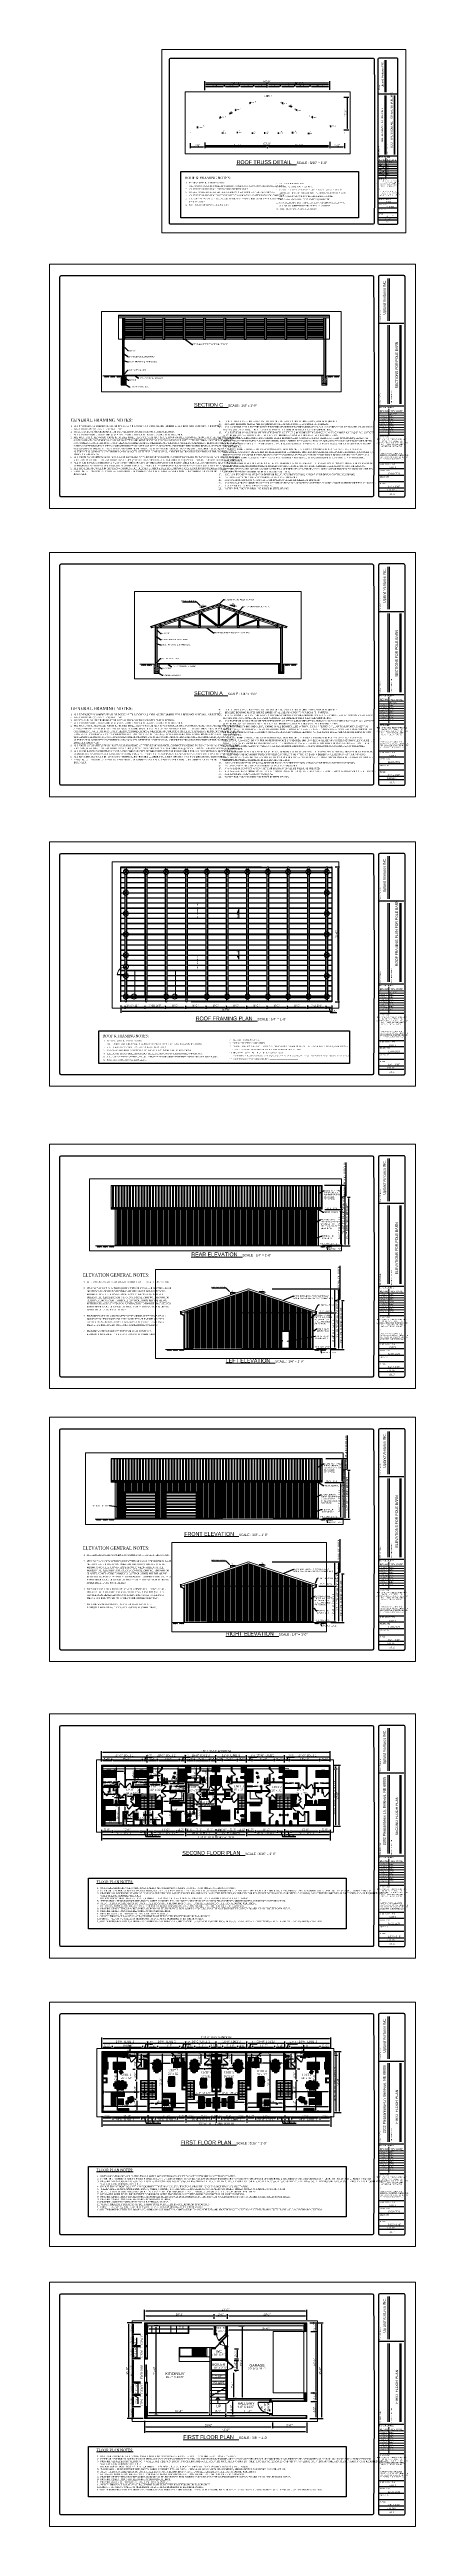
# Paper-space layout 'All_drawings' of a CAD drawing. Header units: inches. Extents: x 0 to 36, y -57 to 187.
# The model-space entities are those that its viewports show. They can reach past a viewport. Long polylines and large blocks are cut down to what shows.
import ezdxf
from ezdxf import colors
from ezdxf.entities.mleader import LeaderData, LeaderLine
from ezdxf.enums import TextEntityAlignment as Align
from ezdxf.math import Vec2, Vec3

# ---------------------------------------------------------------- set-up
doc = ezdxf.new("R2010")
doc.units = ezdxf.units.IN
doc.header["$LTSCALE"] = 96
doc.header["$MEASUREMENT"] = 0
for name, pattern in [('Dash', [0.225, 0.15, -0.075]), ('Dot', [0.15, 0.075, -0.075]), ('ISO08W100', [0.96, 0.48, -0.12, 0.24, -0.12])]:
    doc.linetypes.add(name, pattern=pattern)
for name, color, linetype, lineweight, true_color in [('Cabinets_  Base', 7, 'Dot', 5, 0xd4b6b5), ('Cabinets_  Soffits', 9, 'ISO08W100', 25, 0x808080), ('Cabinets_ Countertops', 7, 'Continuous', 5, 0x804040), ('CAD_  Default', 7, 'Continuous', 18, 0x000000), ('Casings_ Exterior', 7, 'Continuous', 18, 0x000000), ('Electrical', 7, 'Continuous', 20, 0xff0a0a), ('Furniture_ Interior', 7, 'Continuous', 25, 0x8080c0), ('Hatch', 7, 'Continuous', 0, 0x919191), ('Millwork', 7, 'Continuous', 25, 0x008000), ('Moldings', 7, 'Continuous', 18, 0x804000), ('Roof Planes', 7, 'Dash', 25, 0x6fa455), ('Stairs & Ramps_ Up_Down Arrows', 7, 'Continuous', 13, 0x000080)]:
    doc.layers.add(name, color=color, linetype=linetype, lineweight=lineweight, true_color=true_color)
for name, color, linetype, lineweight in [('Cabinets_  Wall', 252, 'Continuous', 5), ('CAD_  Default_Lines', 7, 'Continuous', 5), ('Common', 4, 'Continuous', 5), ('Dimension', 7, 'Continuous', 0), ('Dimensions', 7, 'Continuous', 0), ('Doors', 5, 'Continuous', 5), ('Fixtures_ Interior', 231, 'Continuous', 0), ('Room Labels', 7, 'Continuous', 18), ('Section', 6, 'Continuous', 5), ('Stairs & Ramps', 7, 'Continuous', 13), ('Text', 7, 'Continuous', 5), ('Title_Block_Line', 7, 'Continuous', 25), ('Wall_line', 6, 'Continuous', 18), ('Walls_  Normal', 6, 'Continuous', 13), ('Windows', 5, 'Continuous', 5), ('Windows_ Labels', 7, 'Continuous', 9)]:
    doc.layers.add(name, color=color, linetype=linetype, lineweight=lineweight)
doc.styles.add('Dimension_style1', font='times.ttf')
doc.styles.add('PDF Arial', font='arial.ttf')
doc.styles.get("Standard").update_dxf_attribs({"font": 'arial.ttf'})
doc.dimstyles.new('REAL', dxfattribs={"dimscale": 0.05, "dimtxt": 4, "dimasz": 2.5, "dimexe": 3, "dimexo": 8, "dimgap": 1, "dimtad": 1, "dimrnd": 0.25, "dimzin": 1, "dimdsep": 46, "dimlunit": 4, "dimtxsty": 'Dimension_style1', "dimcen": 0.09, "dimclrt": 3, "dimadec": 0, "dimazin": 0, "dimtfac": 1, "dimtofl": 0, "dimtmove": 0, "dimatfit": 3, "dimfxl": 10, "dimfrac": 2, "dimtolj": 1, "dimtzin": 0, "dimarcsym": 0})
pattern_1 = [(90, (2671.087, 6860.8195), (-5, 0), [])]
pattern_2 = [(82.5, (2671.087, 6860.8195), (-3.517533, 3.2948178), [0, -3.8, 0, -4.25, 0, -4.0625]), (52.5, (2671.087, 6860.8195), (-1.8603438, 8.1174493), [0, -2.05, 0, -3.425, 0, -1.3125]), (12.5, (2668.9127, 6858.645), (5.4950732, 5.515081), [0, -1.25, 0, -4.5, 0, -5.875]), (2.5, (2668.913, 6858.645), (3.7626054, 6.865657), [0, -0.625, 0, -2.95, 0, -3.375])]
pattern_3 = [(95, (2671.087, 6860.8195), (5.51552, 4.6280708), [0.75, -8.25]), (40, (2671.087, 6860.8195), (-6.2999217, 4.3376815), [0.6, -6.6]), (145.451444, (2671.547, 6861.205), (-0.7844016, 8.9657522), [0.637402, -7.011421]), (91.1842, (2669.673, 6862.234), (8.716934, 6.376138), [1.125, -12.375]), (141.63564, (2670.399, 6862.765), (-0.279001, 13.497117), [0.956103, -10.517138]), (36.18416, (2669.673, 6862.234), (-0.279001, 13.497117), [0.9, -9.9]), (66, (2670.7335, 6862.587), (7.0677157, 1.3738248), [0.75, -8.25]), (11, (2670.7335, 6862.587), (-3.407086, 6.8480844), [0.6, -6.6]), (116.451445, (2671.3225, 6862.702), (3.6606297, 8.221909), [0.637402, -7.011421]), (82.5, (2671.087, 6860.8195), (-2.26793185, 2.4398982), [0, -6.52, 0, -6.7, 0, -6.625]), (52.5, (2671.087, 6860.8195), (-0.9287294, 4.6490945), [0, -3.82, 0, -6.37, 0, -2.525]), (12.5, (2669.5102, 6859.2426), (3.9341817, 3.6152076), [0, -2.5, 0, -7.8, 0, -10.35]), (2.5, (2668.803, 6858.5355), (3.4158998, 4.831598), [0, -3.25, 0, -5.18, 0, -7.35])]
pattern_4 = [(95, (2671.087, 6164.4583), (5.51552, 4.6280708), [0.75, -8.25]), (40, (2671.087, 6164.458), (-6.2999217, 4.3376815), [0.6, -6.6]), (145.451444, (2671.547, 6164.844), (-0.7844016, 8.9657522), [0.637402, -7.011421]), (91.1842, (2669.673, 6165.873), (8.716934, 6.376138), [1.125, -12.375]), (141.63564, (2670.399, 6166.404), (-0.279001, 13.497117), [0.956103, -10.517138]), (36.18416, (2669.673, 6165.873), (-0.279001, 13.497117), [0.9, -9.9]), (66, (2670.7335, 6166.226), (7.0677157, 1.3738248), [0.75, -8.25]), (11, (2670.7335, 6166.226), (-3.407086, 6.8480844), [0.6, -6.6]), (116.451445, (2671.3225, 6166.3406), (3.6606297, 8.221909), [0.637402, -7.011421]), (82.5, (2671.087, 6164.4583), (-2.26793185, 2.4398982), [0, -6.52, 0, -6.7, 0, -6.625]), (52.5, (2671.087, 6164.4583), (-0.9287294, 4.6490945), [0, -3.82, 0, -6.37, 0, -2.525]), (12.5, (2669.5102, 6162.8815), (3.9341817, 3.6152076), [0, -2.5, 0, -7.8, 0, -10.35]), (2.5, (2668.803, 6162.1744), (3.4158998, 4.831598), [0, -3.25, 0, -5.18, 0, -7.35])]

# ---------------------------------------------------------------- blocks, each defined once
blk = doc.blocks.new('*D4')
at = {"layer": 'Defpoints', "color": 0, "transparency": 16777216}
for p in [(26.5, 46.02), (28.46, 46.02), (26.25, 42.52)]:
    blk.add_point(p, dxfattribs=at)
at = {"layer": 'Dimension', "color": 0, "lineweight": -2, "transparency": 16777216}
for p, q in [((26.9, 46.02), (28.61, 46.02)), ((28.46, 42.64), (28.46, 45.89)), ((26.65, 42.52), (28.61, 42.52))]:
    blk.add_line(p, q, dxfattribs=at)
at = {"layer": 'Dimension', "color": 0, "transparency": 16777216}
for points in [[(28.44, 45.89), (28.48, 45.89), (28.46, 46.02)], [(28.44, 42.64), (28.48, 42.64), (28.46, 42.52)]]:
    blk.add_solid(points, dxfattribs=at)
at = {"layer": 'Dimension', "color": 3, "transparency": 16777216, "insert": (28.31, 44.27), "char_height": 0.2, "attachment_point": 5, "rotation": 90, "style": 'Dimension_style1'}
blk.add_mtext('\\A1;14\'-0" TO 1ST CL.', dxfattribs=at)
blk = doc.blocks.new('*D5')
at = {"layer": 'Defpoints', "color": 0, "transparency": 16777216}
for p in [(26.63, 48.39), (28.59, 48.39), (26.5, 46.02)]:
    blk.add_point(p, dxfattribs=at)
at = {"layer": 'Dimension', "color": 0, "lineweight": -2, "transparency": 16777216}
for p, q in [((29.12, 47.36), (29.12, 50.63)), ((27.03, 48.39), (28.74, 48.39)), ((28.59, 46.14), (28.59, 48.26)), ((28.59, 47.2), (29.12, 47.36)), ((26.9, 46.02), (28.74, 46.02))]:
    blk.add_line(p, q, dxfattribs=at)
at = {"layer": 'Dimension', "color": 0, "transparency": 16777216}
for points in [[(28.56, 48.26), (28.61, 48.26), (28.59, 48.39)], [(28.56, 46.14), (28.61, 46.14), (28.59, 46.02)]]:
    blk.add_solid(points, dxfattribs=at)
at = {"layer": 'Dimension', "color": 3, "transparency": 16777216, "insert": (28.96, 49), "char_height": 0.2, "attachment_point": 5, "rotation": 90, "style": 'Dimension_style1'}
blk.add_mtext('\\A1;9\'-6" TO PEAK OF ROOF', dxfattribs=at)
blk = doc.blocks.new('*D6')
at = {"layer": 'Defpoints', "color": 0, "transparency": 16777216}
for p in [(26.57, 48.39), (28.87, 48.39), (27.74, 42.43)]:
    blk.add_point(p, dxfattribs=at)
at = {"layer": 'Dimension', "color": 0, "lineweight": -2, "transparency": 16777216}
for p, q in [((26.97, 48.39), (29.02, 48.39)), ((28.87, 42.56), (28.87, 48.26)), ((28.14, 42.43), (29.02, 42.43))]:
    blk.add_line(p, q, dxfattribs=at)
at = {"layer": 'Dimension', "color": 0, "transparency": 16777216}
for points in [[(28.85, 48.26), (28.89, 48.26), (28.87, 48.39)], [(28.85, 42.56), (28.89, 42.56), (28.87, 42.43)]]:
    blk.add_solid(points, dxfattribs=at)
at = {"layer": 'Dimension', "color": 3, "transparency": 16777216, "insert": (28.72, 45.41), "char_height": 0.2, "attachment_point": 5, "rotation": 90, "style": 'Dimension_style1'}
blk.add_mtext('\\A1;23\'-10" TO PEAK OF ROOF', dxfattribs=at)
blk = doc.blocks.new('*D7')
at = {"layer": 'Defpoints', "color": 0, "transparency": 16777216}
for p in [(28.72, 47.22), (29.23, 47.22), (27.19, 42.43)]:
    blk.add_point(p, dxfattribs=at)
at = {"layer": 'Dimension', "color": 0, "lineweight": -2, "transparency": 16777216}
for p, q in [((29.12, 47.22), (29.38, 47.22)), ((29.23, 42.56), (29.23, 47.1)), ((27.59, 42.43), (29.38, 42.43))]:
    blk.add_line(p, q, dxfattribs=at)
at = {"layer": 'Dimension', "color": 0, "transparency": 16777216}
for points in [[(29.21, 47.1), (29.25, 47.1), (29.23, 47.22)], [(29.21, 42.56), (29.25, 42.56), (29.23, 42.43)]]:
    blk.add_solid(points, dxfattribs=at)
at = {"layer": 'Dimension', "color": 3, "transparency": 16777216, "insert": (29.08, 44.83), "char_height": 0.2, "attachment_point": 5, "rotation": 90, "style": 'Dimension_style1'}
blk.add_mtext('\\A1;19\'-2" BUILDING HEIGHT', dxfattribs=at)
blk = doc.blocks.new('*D8')
at = {"layer": 'Defpoints', "color": 0, "transparency": 16777216}
for p in [(25.91, 35.85), (27.86, 35.85), (25.66, 32.35)]:
    blk.add_point(p, dxfattribs=at)
at = {"layer": 'Dimension', "color": 0, "lineweight": -2, "transparency": 16777216}
for p, q in [((26.31, 35.85), (28.01, 35.85)), ((27.86, 32.48), (27.86, 35.73)), ((26.06, 32.35), (28.01, 32.35))]:
    blk.add_line(p, q, dxfattribs=at)
at = {"layer": 'Dimension', "color": 0, "transparency": 16777216}
for points in [[(27.84, 35.73), (27.89, 35.73), (27.86, 35.85)], [(27.84, 32.48), (27.89, 32.48), (27.86, 32.35)]]:
    blk.add_solid(points, dxfattribs=at)
at = {"layer": 'Dimension', "color": 3, "transparency": 16777216, "insert": (27.71, 34.1), "char_height": 0.2, "attachment_point": 5, "rotation": 90, "style": 'Dimension_style1'}
blk.add_mtext('\\A1;14\'-0" TO 1ST CL.', dxfattribs=at)
blk = doc.blocks.new('*D9')
at = {"layer": 'Defpoints', "color": 0, "transparency": 16777216}
for p in [(21.32, 38.23), (27.86, 38.23), (25.91, 35.85)]:
    blk.add_point(p, dxfattribs=at)
at = {"layer": 'Dimension', "color": 0, "lineweight": -2, "transparency": 16777216}
for p, q in [((28.4, 37.2), (28.4, 40.47)), ((21.72, 38.23), (28.01, 38.23)), ((27.86, 35.98), (27.86, 38.1)), ((27.86, 37.04), (28.4, 37.2)), ((26.31, 35.85), (28.01, 35.85))]:
    blk.add_line(p, q, dxfattribs=at)
at = {"layer": 'Dimension', "color": 0, "transparency": 16777216}
for points in [[(27.84, 38.1), (27.89, 38.1), (27.86, 38.23)], [(27.84, 35.98), (27.89, 35.98), (27.86, 35.85)]]:
    blk.add_solid(points, dxfattribs=at)
at = {"layer": 'Dimension', "color": 3, "transparency": 16777216, "insert": (28.24, 38.83), "char_height": 0.2, "attachment_point": 5, "rotation": 90, "style": 'Dimension_style1'}
blk.add_mtext('\\A1;9\'-6" TO PEAK OF ROOF', dxfattribs=at)
blk = doc.blocks.new('*D10')
at = {"layer": 'Defpoints', "color": 0, "transparency": 16777216}
for p in [(21.32, 38.23), (28.27, 38.23), (27.15, 32.27)]:
    blk.add_point(p, dxfattribs=at)
at = {"layer": 'Dimension', "color": 0, "lineweight": -2, "transparency": 16777216}
for p, q in [((21.72, 38.23), (28.42, 38.23)), ((28.27, 32.4), (28.27, 38.1)), ((27.55, 32.27), (28.42, 32.27))]:
    blk.add_line(p, q, dxfattribs=at)
at = {"layer": 'Dimension', "color": 0, "transparency": 16777216}
for points in [[(28.25, 38.1), (28.3, 38.1), (28.27, 38.23)], [(28.25, 32.4), (28.3, 32.4), (28.27, 32.27)]]:
    blk.add_solid(points, dxfattribs=at)
at = {"layer": 'Dimension', "color": 3, "transparency": 16777216, "insert": (28.12, 35.25), "char_height": 0.2, "attachment_point": 5, "rotation": 90, "style": 'Dimension_style1'}
blk.add_mtext('\\A1;23\'-10" TO PEAK OF ROOF', dxfattribs=at)
blk = doc.blocks.new('*D11')
at = {"layer": 'Defpoints', "color": 0, "transparency": 16777216}
for p in [(28.12, 37.06), (28.63, 37.06), (27.06, 32.27)]:
    blk.add_point(p, dxfattribs=at)
at = {"layer": 'Dimension', "color": 0, "lineweight": -2, "transparency": 16777216}
for p, q in [((28.52, 37.06), (28.78, 37.06)), ((28.63, 32.4), (28.63, 36.94)), ((27.46, 32.27), (28.78, 32.27))]:
    blk.add_line(p, q, dxfattribs=at)
at = {"layer": 'Dimension', "color": 0, "transparency": 16777216}
for points in [[(28.61, 36.94), (28.65, 36.94), (28.63, 37.06)], [(28.61, 32.4), (28.65, 32.4), (28.63, 32.27)]]:
    blk.add_solid(points, dxfattribs=at)
at = {"layer": 'Dimension', "color": 3, "transparency": 16777216, "insert": (28.48, 34.67), "char_height": 0.2, "attachment_point": 5, "rotation": 90, "style": 'Dimension_style1'}
blk.add_mtext('\\A1;19\'-2" BUILDING HEIGHT', dxfattribs=at)
blk = doc.blocks.new('*D16')
at = {"layer": 'Defpoints', "color": 0, "transparency": 16777216}
for p in [(26.5, 72.84), (28.46, 72.84), (26.25, 69.34)]:
    blk.add_point(p, dxfattribs=at)
at = {"layer": 'Dimension', "color": 0, "lineweight": -2, "transparency": 16777216}
for p, q in [((26.9, 72.84), (28.61, 72.84)), ((28.46, 69.47), (28.46, 72.72)), ((26.65, 69.34), (28.61, 69.34))]:
    blk.add_line(p, q, dxfattribs=at)
at = {"layer": 'Dimension', "color": 0, "transparency": 16777216}
for points in [[(28.44, 72.72), (28.48, 72.72), (28.46, 72.84)], [(28.44, 69.47), (28.48, 69.47), (28.46, 69.34)]]:
    blk.add_solid(points, dxfattribs=at)
at = {"layer": 'Dimension', "color": 3, "transparency": 16777216, "insert": (28.31, 71.09), "char_height": 0.2, "attachment_point": 5, "rotation": 90, "style": 'Dimension_style1'}
blk.add_mtext('\\A1;14\'-0" TO 1ST CL.', dxfattribs=at)
blk = doc.blocks.new('*D17')
at = {"layer": 'Defpoints', "color": 0, "transparency": 16777216}
for p in [(26.5, 75.22), (28.46, 75.22), (26.5, 72.84)]:
    blk.add_point(p, dxfattribs=at)
at = {"layer": 'Dimension', "color": 0, "lineweight": -2, "transparency": 16777216}
for p, q in [((28.99, 74.19), (28.99, 77.46)), ((26.9, 75.22), (28.61, 75.22)), ((28.46, 72.97), (28.46, 75.09)), ((28.46, 74.03), (28.99, 74.19)), ((26.9, 72.84), (28.61, 72.84))]:
    blk.add_line(p, q, dxfattribs=at)
at = {"layer": 'Dimension', "color": 0, "transparency": 16777216}
for points in [[(28.44, 75.09), (28.48, 75.09), (28.46, 75.22)], [(28.44, 72.97), (28.48, 72.97), (28.46, 72.84)]]:
    blk.add_solid(points, dxfattribs=at)
at = {"layer": 'Dimension', "color": 3, "transparency": 16777216, "insert": (28.84, 75.82), "char_height": 0.2, "attachment_point": 5, "rotation": 90, "style": 'Dimension_style1'}
blk.add_mtext('\\A1;9\'-6" TO PEAK OF ROOF', dxfattribs=at)
blk = doc.blocks.new('*D18')
at = {"layer": 'Defpoints', "color": 0, "transparency": 16777216}
for p in [(26.44, 75.22), (28.87, 75.22), (27.74, 69.26)]:
    blk.add_point(p, dxfattribs=at)
at = {"layer": 'Dimension', "color": 0, "lineweight": -2, "transparency": 16777216}
for p, q in [((26.84, 75.22), (29.02, 75.22)), ((28.87, 69.39), (28.87, 75.09)), ((28.14, 69.26), (29.02, 69.26))]:
    blk.add_line(p, q, dxfattribs=at)
at = {"layer": 'Dimension', "color": 0, "transparency": 16777216}
for points in [[(28.85, 75.09), (28.89, 75.09), (28.87, 75.22)], [(28.85, 69.39), (28.89, 69.39), (28.87, 69.26)]]:
    blk.add_solid(points, dxfattribs=at)
at = {"layer": 'Dimension', "color": 3, "transparency": 16777216, "insert": (28.72, 72.24), "char_height": 0.2, "attachment_point": 5, "rotation": 90, "style": 'Dimension_style1'}
blk.add_mtext('\\A1;23\'-10" TO PEAK OF ROOF', dxfattribs=at)
blk = doc.blocks.new('*D19')
at = {"layer": 'Defpoints', "color": 0, "transparency": 16777216}
for p in [(28.72, 74.05), (29.23, 74.05), (27.19, 69.26)]:
    blk.add_point(p, dxfattribs=at)
at = {"layer": 'Dimension', "color": 0, "lineweight": -2, "transparency": 16777216}
for p, q in [((29.12, 74.05), (29.38, 74.05)), ((29.23, 69.39), (29.23, 73.93)), ((27.59, 69.26), (29.38, 69.26))]:
    blk.add_line(p, q, dxfattribs=at)
at = {"layer": 'Dimension', "color": 0, "transparency": 16777216}
for points in [[(29.21, 73.93), (29.25, 73.93), (29.23, 74.05)], [(29.21, 69.39), (29.25, 69.39), (29.23, 69.26)]]:
    blk.add_solid(points, dxfattribs=at)
at = {"layer": 'Dimension', "color": 3, "transparency": 16777216, "insert": (29.08, 71.66), "char_height": 0.2, "attachment_point": 5, "rotation": 90, "style": 'Dimension_style1'}
blk.add_mtext('\\A1;19\'-2" BUILDING HEIGHT', dxfattribs=at)
blk = doc.blocks.new('*D12')
at = {"layer": 'Defpoints', "color": 0, "transparency": 16777216}
for p in [(25.91, 62.68), (27.86, 62.68), (25.66, 59.18)]:
    blk.add_point(p, dxfattribs=at)
at = {"layer": 'Dimension', "color": 0, "lineweight": -2, "transparency": 16777216}
for p, q in [((26.31, 62.68), (28.01, 62.68)), ((27.86, 59.31), (27.86, 62.56)), ((26.06, 59.18), (28.01, 59.18))]:
    blk.add_line(p, q, dxfattribs=at)
at = {"layer": 'Dimension', "color": 0, "transparency": 16777216}
for points in [[(27.84, 62.56), (27.89, 62.56), (27.86, 62.68)], [(27.84, 59.31), (27.89, 59.31), (27.86, 59.18)]]:
    blk.add_solid(points, dxfattribs=at)
at = {"layer": 'Dimension', "color": 3, "transparency": 16777216, "insert": (27.71, 60.93), "char_height": 0.2, "attachment_point": 5, "rotation": 90, "style": 'Dimension_style1'}
blk.add_mtext('\\A1;14\'-0" TO 1ST CL.', dxfattribs=at)
blk = doc.blocks.new('*D13')
at = {"layer": 'Defpoints', "color": 0, "transparency": 16777216}
for p in [(21.32, 65.06), (27.86, 65.06), (25.91, 62.68)]:
    blk.add_point(p, dxfattribs=at)
at = {"layer": 'Dimension', "color": 0, "lineweight": -2, "transparency": 16777216}
for p, q in [((28.4, 64.03), (28.4, 67.3)), ((21.72, 65.06), (28.01, 65.06)), ((27.86, 62.81), (27.86, 64.93)), ((27.86, 63.87), (28.4, 64.03)), ((26.31, 62.68), (28.01, 62.68))]:
    blk.add_line(p, q, dxfattribs=at)
at = {"layer": 'Dimension', "color": 0, "transparency": 16777216}
for points in [[(27.84, 64.93), (27.89, 64.93), (27.86, 65.06)], [(27.84, 62.81), (27.89, 62.81), (27.86, 62.68)]]:
    blk.add_solid(points, dxfattribs=at)
at = {"layer": 'Dimension', "color": 3, "transparency": 16777216, "insert": (28.24, 65.66), "char_height": 0.2, "attachment_point": 5, "rotation": 90, "style": 'Dimension_style1'}
blk.add_mtext('\\A1;9\'-6" TO PEAK OF ROOF', dxfattribs=at)
blk = doc.blocks.new('*D14')
at = {"layer": 'Defpoints', "color": 0, "transparency": 16777216}
for p in [(21.32, 65.06), (28.27, 65.06), (27.15, 59.1)]:
    blk.add_point(p, dxfattribs=at)
at = {"layer": 'Dimension', "color": 0, "lineweight": -2, "transparency": 16777216}
for p, q in [((21.72, 65.06), (28.42, 65.06)), ((28.27, 59.22), (28.27, 64.93)), ((27.55, 59.1), (28.42, 59.1))]:
    blk.add_line(p, q, dxfattribs=at)
at = {"layer": 'Dimension', "color": 0, "transparency": 16777216}
for points in [[(28.25, 64.93), (28.3, 64.93), (28.27, 65.06)], [(28.25, 59.22), (28.3, 59.22), (28.27, 59.1)]]:
    blk.add_solid(points, dxfattribs=at)
at = {"layer": 'Dimension', "color": 3, "transparency": 16777216, "insert": (28.12, 62.08), "char_height": 0.2, "attachment_point": 5, "rotation": 90, "style": 'Dimension_style1'}
blk.add_mtext('\\A1;23\'-10" TO PEAK OF ROOF', dxfattribs=at)
blk = doc.blocks.new('*D15')
at = {"layer": 'Defpoints', "color": 0, "transparency": 16777216}
for p in [(28.12, 63.89), (28.63, 63.89), (27.06, 59.1)]:
    blk.add_point(p, dxfattribs=at)
at = {"layer": 'Dimension', "color": 0, "lineweight": -2, "transparency": 16777216}
for p, q in [((28.52, 63.89), (28.78, 63.89)), ((28.63, 59.22), (28.63, 63.76)), ((27.46, 59.1), (28.78, 59.1))]:
    blk.add_line(p, q, dxfattribs=at)
at = {"layer": 'Dimension', "color": 0, "transparency": 16777216}
for points in [[(28.61, 63.76), (28.65, 63.76), (28.63, 63.89)], [(28.61, 59.22), (28.65, 59.22), (28.63, 59.1)]]:
    blk.add_solid(points, dxfattribs=at)
at = {"layer": 'Dimension', "color": 3, "transparency": 16777216, "insert": (28.48, 61.49), "char_height": 0.2, "attachment_point": 5, "rotation": 90, "style": 'Dimension_style1'}
blk.add_mtext('\\A1;19\'-2" BUILDING HEIGHT', dxfattribs=at)
blk = doc.blocks.new('*D21')
at = {"layer": 'Defpoints', "color": 0, "transparency": 16777216}
for p in [(6.82, 93.26), (7.22, 93.25), (7.22, 92.72)]:
    blk.add_point(p, dxfattribs=at)
at = {"layer": 'Dimension', "color": 0, "lineweight": -2, "transparency": 16777216}
for p, q in [((6.82, 92.86), (6.82, 92.57)), ((6.94, 92.72), (7.09, 92.72)), ((7.22, 92.85), (7.22, 92.57)), ((7.22, 92.72), (7.95, 92.72))]:
    blk.add_line(p, q, dxfattribs=at)
at = {"layer": 'Dimension', "color": 0, "transparency": 16777216}
for points in [[(6.94, 92.75), (6.94, 92.7), (6.82, 92.72)], [(7.09, 92.75), (7.09, 92.7), (7.22, 92.72)]]:
    blk.add_solid(points, dxfattribs=at)
at = {"layer": 'Dimension', "color": 3, "transparency": 16777216, "insert": (7.65, 92.88), "char_height": 0.2, "attachment_point": 5, "style": 'Dimension_style1'}
blk.add_mtext('\\A1;1\'-7"', dxfattribs=at)
blk = doc.blocks.new('*D22')
at = {"layer": 'Defpoints', "color": 0, "transparency": 16777216}
for p in [(7.22, 93.25), (9.19, 93.26), (9.19, 92.72)]:
    blk.add_point(p, dxfattribs=at)
at = {"layer": 'Dimension', "color": 0, "lineweight": -2, "transparency": 16777216}
for p, q in [((7.22, 92.85), (7.22, 92.57)), ((7.34, 92.72), (9.07, 92.72)), ((9.19, 92.86), (9.19, 92.57))]:
    blk.add_line(p, q, dxfattribs=at)
at = {"layer": 'Dimension', "color": 0, "transparency": 16777216}
for points in [[(7.34, 92.75), (7.34, 92.7), (7.22, 92.72)], [(9.07, 92.75), (9.07, 92.7), (9.19, 92.72)]]:
    blk.add_solid(points, dxfattribs=at)
at = {"layer": 'Dimension', "color": 3, "transparency": 16777216, "insert": (8.2, 92.88), "char_height": 0.2, "attachment_point": 5, "style": 'Dimension_style1'}
blk.add_mtext('\\A1;7\'-11"', dxfattribs=at)
blk = doc.blocks.new('*D23')
at = {"layer": 'Defpoints', "color": 0, "transparency": 16777216}
for p in [(9.19, 93.26), (11.17, 93.26), (11.17, 92.72)]:
    blk.add_point(p, dxfattribs=at)
at = {"layer": 'Dimension', "color": 0, "lineweight": -2, "transparency": 16777216}
for p, q in [((9.19, 92.86), (9.19, 92.57)), ((9.32, 92.72), (11.04, 92.72)), ((11.17, 92.86), (11.17, 92.57))]:
    blk.add_line(p, q, dxfattribs=at)
at = {"layer": 'Dimension', "color": 0, "transparency": 16777216}
for points in [[(9.32, 92.75), (9.32, 92.7), (9.19, 92.72)], [(11.04, 92.75), (11.04, 92.7), (11.17, 92.72)]]:
    blk.add_solid(points, dxfattribs=at)
at = {"layer": 'Dimension', "color": 3, "transparency": 16777216, "insert": (10.18, 92.88), "char_height": 0.2, "attachment_point": 5, "style": 'Dimension_style1'}
blk.add_mtext('\\A1;7\'-10 3/4"', dxfattribs=at)
blk = doc.blocks.new('*D24')
at = {"layer": 'Defpoints', "color": 0, "transparency": 16777216}
for p in [(11.17, 93.26), (13.17, 93.26), (13.17, 92.72)]:
    blk.add_point(p, dxfattribs=at)
at = {"layer": 'Dimension', "color": 0, "lineweight": -2, "transparency": 16777216}
for p, q in [((11.17, 92.86), (11.17, 92.57)), ((11.29, 92.72), (13.04, 92.72)), ((13.17, 92.86), (13.17, 92.57))]:
    blk.add_line(p, q, dxfattribs=at)
at = {"layer": 'Dimension', "color": 0, "transparency": 16777216}
for points in [[(11.29, 92.75), (11.29, 92.7), (11.17, 92.72)], [(13.04, 92.75), (13.04, 92.7), (13.17, 92.72)]]:
    blk.add_solid(points, dxfattribs=at)
at = {"layer": 'Dimension', "color": 3, "transparency": 16777216, "insert": (12.17, 92.88), "char_height": 0.2, "attachment_point": 5, "style": 'Dimension_style1'}
blk.add_mtext('\\A1;8\'-0"', dxfattribs=at)
blk = doc.blocks.new('*D25')
at = {"layer": 'Defpoints', "color": 0, "transparency": 16777216}
for p in [(13.17, 93.26), (15.17, 93.26), (15.17, 92.72)]:
    blk.add_point(p, dxfattribs=at)
at = {"layer": 'Dimension', "color": 0, "lineweight": -2, "transparency": 16777216}
for p, q in [((13.17, 92.86), (13.17, 92.57)), ((13.29, 92.72), (15.04, 92.72)), ((15.17, 92.86), (15.17, 92.57))]:
    blk.add_line(p, q, dxfattribs=at)
at = {"layer": 'Dimension', "color": 0, "transparency": 16777216}
for points in [[(13.29, 92.75), (13.29, 92.7), (13.17, 92.72)], [(15.04, 92.75), (15.04, 92.7), (15.17, 92.72)]]:
    blk.add_solid(points, dxfattribs=at)
at = {"layer": 'Dimension', "color": 3, "transparency": 16777216, "insert": (14.17, 92.88), "char_height": 0.2, "attachment_point": 5, "style": 'Dimension_style1'}
blk.add_mtext('\\A1;8\'-0"', dxfattribs=at)
blk = doc.blocks.new('*D26')
at = {"layer": 'Defpoints', "color": 0, "transparency": 16777216}
for p in [(15.17, 93.26), (17.17, 93.26), (17.17, 92.72)]:
    blk.add_point(p, dxfattribs=at)
at = {"layer": 'Dimension', "color": 0, "lineweight": -2, "transparency": 16777216}
for p, q in [((15.17, 92.86), (15.17, 92.57)), ((15.29, 92.72), (17.04, 92.72)), ((17.17, 92.86), (17.17, 92.57))]:
    blk.add_line(p, q, dxfattribs=at)
at = {"layer": 'Dimension', "color": 0, "transparency": 16777216}
for points in [[(15.29, 92.75), (15.29, 92.7), (15.17, 92.72)], [(17.04, 92.75), (17.04, 92.7), (17.17, 92.72)]]:
    blk.add_solid(points, dxfattribs=at)
at = {"layer": 'Dimension', "color": 3, "transparency": 16777216, "insert": (16.17, 92.88), "char_height": 0.2, "attachment_point": 5, "style": 'Dimension_style1'}
blk.add_mtext('\\A1;8\'-0"', dxfattribs=at)
blk = doc.blocks.new('*D27')
at = {"layer": 'Defpoints', "color": 0, "transparency": 16777216}
for p in [(17.17, 93.26), (19.17, 93.26), (19.17, 92.72)]:
    blk.add_point(p, dxfattribs=at)
at = {"layer": 'Dimension', "color": 0, "lineweight": -2, "transparency": 16777216}
for p, q in [((17.17, 92.86), (17.17, 92.57)), ((17.29, 92.72), (19.04, 92.72)), ((19.17, 92.86), (19.17, 92.57))]:
    blk.add_line(p, q, dxfattribs=at)
at = {"layer": 'Dimension', "color": 0, "transparency": 16777216}
for points in [[(17.29, 92.75), (17.29, 92.7), (17.17, 92.72)], [(19.04, 92.75), (19.04, 92.7), (19.17, 92.72)]]:
    blk.add_solid(points, dxfattribs=at)
at = {"layer": 'Dimension', "color": 3, "transparency": 16777216, "insert": (18.17, 92.88), "char_height": 0.2, "attachment_point": 5, "style": 'Dimension_style1'}
blk.add_mtext('\\A1;8\'-0"', dxfattribs=at)
blk = doc.blocks.new('*D28')
at = {"layer": 'Defpoints', "color": 0, "transparency": 16777216}
for p in [(19.17, 93.26), (21.17, 93.26), (21.17, 92.72)]:
    blk.add_point(p, dxfattribs=at)
at = {"layer": 'Dimension', "color": 0, "lineweight": -2, "transparency": 16777216}
for p, q in [((19.17, 92.86), (19.17, 92.57)), ((19.29, 92.72), (21.04, 92.72)), ((21.17, 92.86), (21.17, 92.57))]:
    blk.add_line(p, q, dxfattribs=at)
at = {"layer": 'Dimension', "color": 0, "transparency": 16777216}
for points in [[(19.29, 92.75), (19.29, 92.7), (19.17, 92.72)], [(21.04, 92.75), (21.04, 92.7), (21.17, 92.72)]]:
    blk.add_solid(points, dxfattribs=at)
at = {"layer": 'Dimension', "color": 3, "transparency": 16777216, "insert": (20.17, 92.88), "char_height": 0.2, "attachment_point": 5, "style": 'Dimension_style1'}
blk.add_mtext('\\A1;8\'-0"', dxfattribs=at)
blk = doc.blocks.new('*D29')
at = {"layer": 'Defpoints', "color": 0, "transparency": 16777216}
for p in [(21.17, 93.26), (23.17, 93.26), (23.17, 92.72)]:
    blk.add_point(p, dxfattribs=at)
at = {"layer": 'Dimension', "color": 0, "lineweight": -2, "transparency": 16777216}
for p, q in [((21.17, 92.86), (21.17, 92.57)), ((21.29, 92.72), (23.04, 92.72)), ((23.17, 92.86), (23.17, 92.57))]:
    blk.add_line(p, q, dxfattribs=at)
at = {"layer": 'Dimension', "color": 0, "transparency": 16777216}
for points in [[(21.29, 92.75), (21.29, 92.7), (21.17, 92.72)], [(23.04, 92.75), (23.04, 92.7), (23.17, 92.72)]]:
    blk.add_solid(points, dxfattribs=at)
at = {"layer": 'Dimension', "color": 3, "transparency": 16777216, "insert": (22.17, 92.88), "char_height": 0.2, "attachment_point": 5, "style": 'Dimension_style1'}
blk.add_mtext('\\A1;8\'-0"', dxfattribs=at)
blk = doc.blocks.new('*D30')
at = {"layer": 'Defpoints', "color": 0, "transparency": 16777216}
for p in [(23.17, 93.26), (25.17, 93.28), (25.17, 92.72)]:
    blk.add_point(p, dxfattribs=at)
at = {"layer": 'Dimension', "color": 0, "lineweight": -2, "transparency": 16777216}
for p, q in [((23.17, 92.86), (23.17, 92.57)), ((23.29, 92.72), (25.04, 92.72)), ((25.17, 92.88), (25.17, 92.57))]:
    blk.add_line(p, q, dxfattribs=at)
at = {"layer": 'Dimension', "color": 0, "transparency": 16777216}
for points in [[(23.29, 92.75), (23.29, 92.7), (23.17, 92.72)], [(25.04, 92.75), (25.04, 92.7), (25.17, 92.72)]]:
    blk.add_solid(points, dxfattribs=at)
at = {"layer": 'Dimension', "color": 3, "transparency": 16777216, "insert": (24.17, 92.88), "char_height": 0.2, "attachment_point": 5, "style": 'Dimension_style1'}
blk.add_mtext('\\A1;8\'-0"', dxfattribs=at)
blk = doc.blocks.new('*D31')
at = {"layer": 'Defpoints', "color": 0, "transparency": 16777216}
for p in [(25.17, 93.28), (26.97, 93.26), (26.97, 92.72)]:
    blk.add_point(p, dxfattribs=at)
at = {"layer": 'Dimension', "color": 0, "lineweight": -2, "transparency": 16777216}
for p, q in [((25.17, 92.88), (25.17, 92.57)), ((25.29, 92.72), (26.84, 92.72)), ((26.97, 92.86), (26.97, 92.57))]:
    blk.add_line(p, q, dxfattribs=at)
at = {"layer": 'Dimension', "color": 0, "transparency": 16777216}
for points in [[(25.29, 92.75), (25.29, 92.7), (25.17, 92.72)], [(26.84, 92.75), (26.84, 92.7), (26.97, 92.72)]]:
    blk.add_solid(points, dxfattribs=at)
at = {"layer": 'Dimension', "color": 3, "transparency": 16777216, "insert": (26.07, 92.88), "char_height": 0.2, "attachment_point": 5, "style": 'Dimension_style1'}
blk.add_mtext('\\A1;7\'-2 1/4"', dxfattribs=at)
blk = doc.blocks.new('*D32')
at = {"layer": 'Defpoints', "color": 0, "transparency": 16777216}
for p in [(26.97, 93.26), (27.57, 93.26), (27.57, 92.72)]:
    blk.add_point(p, dxfattribs=at)
at = {"layer": 'Dimension', "color": 0, "lineweight": -2, "transparency": 16777216}
for p, q in [((26.97, 92.86), (26.97, 92.57)), ((27.09, 92.72), (27.44, 92.72)), ((27.27, 92.72), (27.43, 92.19)), ((27.57, 92.86), (27.57, 92.57)), ((27.43, 92.19), (28.07, 92.19))]:
    blk.add_line(p, q, dxfattribs=at)
at = {"layer": 'Dimension', "color": 0, "transparency": 16777216}
for points in [[(27.09, 92.75), (27.09, 92.7), (26.97, 92.72)], [(27.44, 92.75), (27.44, 92.7), (27.57, 92.72)]]:
    blk.add_solid(points, dxfattribs=at)
at = {"layer": 'Dimension', "color": 3, "transparency": 16777216, "insert": (27.75, 92.35), "char_height": 0.2, "attachment_point": 5, "style": 'Dimension_style1'}
blk.add_mtext('\\A1;2\'-5"', dxfattribs=at)
blk = doc.blocks.new('*D33')
at = {"layer": 'Defpoints', "color": 0, "transparency": 16777216}
for p in [(6.82, 93.28), (27.57, 93.28), (27.57, 92.33)]:
    blk.add_point(p, dxfattribs=at)
at = {"layer": 'Dimension', "color": 0, "lineweight": -2, "transparency": 16777216}
for p, q in [((6.82, 92.88), (6.82, 92.18)), ((27.57, 92.88), (27.57, 92.18)), ((6.94, 92.33), (27.44, 92.33))]:
    blk.add_line(p, q, dxfattribs=at)
at = {"layer": 'Dimension', "color": 0, "transparency": 16777216}
for points in [[(6.94, 92.35), (6.94, 92.31), (6.82, 92.33)], [(27.44, 92.35), (27.44, 92.31), (27.57, 92.33)]]:
    blk.add_solid(points, dxfattribs=at)
at = {"layer": 'Dimension', "color": 3, "transparency": 16777216, "insert": (17.19, 92.48), "char_height": 0.2, "attachment_point": 5, "style": 'Dimension_style1'}
blk.add_mtext('\\A1;83\'-0"', dxfattribs=at)
blk = doc.blocks.new('*D34')
at = {"layer": 'Defpoints', "color": 0, "transparency": 16777216}
for p in [(27.51, 106.51), (28.18, 106.51), (27.51, 93.26)]:
    blk.add_point(p, dxfattribs=at)
at = {"layer": 'Dimension', "color": 0, "lineweight": -2, "transparency": 16777216}
for p, q in [((27.91, 106.51), (28.33, 106.51)), ((28.18, 93.38), (28.18, 106.38)), ((27.91, 93.26), (28.33, 93.26))]:
    blk.add_line(p, q, dxfattribs=at)
at = {"layer": 'Dimension', "color": 0, "transparency": 16777216}
for points in [[(28.16, 106.38), (28.2, 106.38), (28.18, 106.51)], [(28.16, 93.38), (28.2, 93.38), (28.18, 93.26)]]:
    blk.add_solid(points, dxfattribs=at)
at = {"layer": 'Dimension', "color": 3, "transparency": 16777216, "insert": (28.03, 99.88), "char_height": 0.2, "attachment_point": 5, "rotation": 90, "style": 'Dimension_style1'}
blk.add_mtext('\\A1;53\'-0"', dxfattribs=at)
blk = doc.blocks.new('*D40')
at = {"layer": 'Defpoints', "color": 0, "transparency": 16777216}
for p in [(17, 183.16), (17, 182.96), (15.07, 177.84)]:
    blk.add_point(p, dxfattribs=at)
at = {"layer": 'Dimension', "color": 0, "lineweight": -2, "transparency": 16777216}
for p, q in [((15.07, 182.81), (15.07, 183.31)), ((15.19, 183.16), (16.88, 183.16)), ((17, 183.16), (17, 183.31))]:
    blk.add_line(p, q, dxfattribs=at)
at = {"layer": 'Dimension', "color": 0, "transparency": 16777216}
for points in [[(15.19, 183.18), (15.19, 183.14), (15.07, 183.16)], [(16.88, 183.18), (16.88, 183.14), (17, 183.16)]]:
    blk.add_solid(points, dxfattribs=at)
at = {"layer": 'Dimension', "color": 3, "transparency": 16777216, "insert": (16.04, 183.31), "char_height": 0.2, "attachment_point": 5, "style": 'Dimension_style1'}
blk.add_mtext('\\A1;10\'-4"', dxfattribs=at)
blk = doc.blocks.new('*D41')
at = {"layer": 'Defpoints', "color": 0, "transparency": 16777216}
for p in [(17, 182.96), (18.5, 183.16), (18.5, 182.94)]:
    blk.add_point(p, dxfattribs=at)
at = {"layer": 'Dimension', "color": 0, "lineweight": -2, "transparency": 16777216}
for p, q in [((17, 183.16), (17, 183.31)), ((17.13, 183.16), (18.38, 183.16)), ((18.5, 183.16), (18.5, 183.31))]:
    blk.add_line(p, q, dxfattribs=at)
at = {"layer": 'Dimension', "color": 0, "transparency": 16777216}
for points in [[(17.13, 183.18), (17.13, 183.14), (17, 183.16)], [(18.38, 183.18), (18.38, 183.14), (18.5, 183.16)]]:
    blk.add_solid(points, dxfattribs=at)
at = {"layer": 'Dimension', "color": 3, "transparency": 16777216, "insert": (17.75, 183.31), "char_height": 0.2, "attachment_point": 5, "style": 'Dimension_style1'}
blk.add_mtext('\\A1;8\'-0"', dxfattribs=at)
blk = doc.blocks.new('*D42')
at = {"layer": 'Defpoints', "color": 0, "transparency": 16777216}
for p in [(18.5, 182.94), (19.91, 183.17), (19.91, 183)]:
    blk.add_point(p, dxfattribs=at)
at = {"layer": 'Dimension', "color": 0, "lineweight": -2, "transparency": 16777216}
for p, q in [((18.5, 183.17), (18.5, 183.32)), ((18.63, 183.17), (19.79, 183.17)), ((19.91, 183.17), (19.91, 183.32))]:
    blk.add_line(p, q, dxfattribs=at)
at = {"layer": 'Dimension', "color": 0, "transparency": 16777216}
for points in [[(18.63, 183.19), (18.63, 183.15), (18.5, 183.17)], [(19.79, 183.19), (19.79, 183.15), (19.91, 183.17)]]:
    blk.add_solid(points, dxfattribs=at)
at = {"layer": 'Dimension', "color": 3, "transparency": 16777216, "insert": (19.21, 183.32), "char_height": 0.2, "attachment_point": 5, "style": 'Dimension_style1'}
blk.add_mtext('\\A1;7\'-6"', dxfattribs=at)
blk = doc.blocks.new('*D43')
at = {"layer": 'Defpoints', "color": 0, "transparency": 16777216}
for p in [(19.91, 183), (21.22, 183.17), (21.22, 182.96)]:
    blk.add_point(p, dxfattribs=at)
at = {"layer": 'Dimension', "color": 0, "lineweight": -2, "transparency": 16777216}
for p, q in [((19.91, 183.17), (19.91, 183.32)), ((20.04, 183.17), (21.1, 183.17)), ((21.22, 183.17), (21.22, 183.32))]:
    blk.add_line(p, q, dxfattribs=at)
at = {"layer": 'Dimension', "color": 0, "transparency": 16777216}
for points in [[(20.04, 183.19), (20.04, 183.15), (19.91, 183.17)], [(21.1, 183.19), (21.1, 183.15), (21.22, 183.17)]]:
    blk.add_solid(points, dxfattribs=at)
at = {"layer": 'Dimension', "color": 3, "transparency": 16777216, "insert": (20.57, 183.32), "char_height": 0.2, "attachment_point": 5, "style": 'Dimension_style1'}
blk.add_mtext('\\A1;7\'-0"', dxfattribs=at)
blk = doc.blocks.new('*D44')
at = {"layer": 'Defpoints', "color": 0, "transparency": 16777216}
for p in [(21.22, 182.96), (22.54, 183.18), (22.54, 183.03)]:
    blk.add_point(p, dxfattribs=at)
at = {"layer": 'Dimension', "color": 0, "lineweight": -2, "transparency": 16777216}
for p, q in [((21.22, 183.18), (21.22, 183.33)), ((21.35, 183.18), (22.41, 183.18)), ((22.54, 183.18), (22.54, 183.33))]:
    blk.add_line(p, q, dxfattribs=at)
at = {"layer": 'Dimension', "color": 0, "transparency": 16777216}
for points in [[(21.35, 183.2), (21.35, 183.16), (21.22, 183.18)], [(22.41, 183.2), (22.41, 183.16), (22.54, 183.18)]]:
    blk.add_solid(points, dxfattribs=at)
at = {"layer": 'Dimension', "color": 3, "transparency": 16777216, "insert": (21.88, 183.33), "char_height": 0.2, "attachment_point": 5, "style": 'Dimension_style1'}
blk.add_mtext('\\A1;7\'-0"', dxfattribs=at)
blk = doc.blocks.new('*D45')
at = {"layer": 'Defpoints', "color": 0, "transparency": 16777216}
for p in [(22.54, 183.03), (23.94, 183.18), (23.94, 182.82)]:
    blk.add_point(p, dxfattribs=at)
at = {"layer": 'Dimension', "color": 0, "lineweight": -2, "transparency": 16777216}
for p, q in [((22.54, 183.18), (22.54, 183.33)), ((22.66, 183.18), (23.82, 183.18)), ((23.94, 183.18), (23.94, 183.33))]:
    blk.add_line(p, q, dxfattribs=at)
at = {"layer": 'Dimension', "color": 0, "transparency": 16777216}
for points in [[(22.66, 183.2), (22.66, 183.16), (22.54, 183.18)], [(23.82, 183.2), (23.82, 183.16), (23.94, 183.18)]]:
    blk.add_solid(points, dxfattribs=at)
at = {"layer": 'Dimension', "color": 3, "transparency": 16777216, "insert": (23.24, 183.33), "char_height": 0.2, "attachment_point": 5, "style": 'Dimension_style1'}
blk.add_mtext('\\A1;7\'-6"', dxfattribs=at)
blk = doc.blocks.new('*D46')
at = {"layer": 'Defpoints', "color": 0, "transparency": 16777216}
for p in [(23.94, 182.89), (25.44, 183.18), (25.44, 182.75)]:
    blk.add_point(p, dxfattribs=at)
at = {"layer": 'Dimension', "color": 0, "lineweight": -2, "transparency": 16777216}
for p, q in [((23.94, 183.18), (23.94, 183.33)), ((24.07, 183.18), (25.32, 183.18)), ((25.44, 183.15), (25.44, 183.33))]:
    blk.add_line(p, q, dxfattribs=at)
at = {"layer": 'Dimension', "color": 0, "transparency": 16777216}
for points in [[(24.07, 183.2), (24.07, 183.16), (23.94, 183.18)], [(25.32, 183.2), (25.32, 183.16), (25.44, 183.18)]]:
    blk.add_solid(points, dxfattribs=at)
at = {"layer": 'Dimension', "color": 3, "transparency": 16777216, "insert": (24.69, 183.33), "char_height": 0.2, "attachment_point": 5, "style": 'Dimension_style1'}
blk.add_mtext('\\A1;8\'-0"', dxfattribs=at)
blk = doc.blocks.new('*D47')
at = {"layer": 'Defpoints', "color": 0, "transparency": 16777216}
for p in [(25.44, 182.75), (27.38, 183.18), (27.38, 178.07)]:
    blk.add_point(p, dxfattribs=at)
at = {"layer": 'Dimension', "color": 0, "lineweight": -2, "transparency": 16777216}
for p, q in [((25.44, 183.15), (25.44, 183.33)), ((25.57, 183.18), (27.25, 183.18)), ((27.38, 182.83), (27.38, 183.33))]:
    blk.add_line(p, q, dxfattribs=at)
at = {"layer": 'Dimension', "color": 0, "transparency": 16777216}
for points in [[(25.57, 183.2), (25.57, 183.16), (25.44, 183.18)], [(27.25, 183.2), (27.25, 183.16), (27.38, 183.18)]]:
    blk.add_solid(points, dxfattribs=at)
at = {"layer": 'Dimension', "color": 3, "transparency": 16777216, "insert": (26.41, 183.33), "char_height": 0.2, "attachment_point": 5, "style": 'Dimension_style1'}
blk.add_mtext('\\A1;10\'-4"', dxfattribs=at)
blk = doc.blocks.new('*D48')
at = {"layer": 'Defpoints', "color": 0, "transparency": 16777216}
for p in [(21.22, 183.36), (21.22, 182.68), (15.07, 177.87)]:
    blk.add_point(p, dxfattribs=at)
at = {"layer": 'Dimension', "color": 0, "lineweight": -2, "transparency": 16777216}
for p, q in [((15.07, 183.01), (15.07, 183.51)), ((15.19, 183.36), (21.1, 183.36)), ((21.22, 183.08), (21.22, 183.51))]:
    blk.add_line(p, q, dxfattribs=at)
at = {"layer": 'Dimension', "color": 0, "transparency": 16777216}
for points in [[(15.19, 183.38), (15.19, 183.34), (15.07, 183.36)], [(21.1, 183.38), (21.1, 183.34), (21.22, 183.36)]]:
    blk.add_solid(points, dxfattribs=at)
at = {"layer": 'Dimension', "color": 3, "transparency": 16777216, "insert": (18.15, 183.51), "char_height": 0.2, "attachment_point": 5, "style": 'Dimension_style1'}
blk.add_mtext('\\A1;32\'-10"', dxfattribs=at)
blk = doc.blocks.new('*D49')
at = {"layer": 'Defpoints', "color": 0, "transparency": 16777216}
for p in [(21.22, 182.68), (27.38, 183.36), (27.38, 178.08)]:
    blk.add_point(p, dxfattribs=at)
at = {"layer": 'Dimension', "color": 0, "lineweight": -2, "transparency": 16777216}
for p, q in [((21.22, 183.08), (21.22, 183.51)), ((21.35, 183.36), (27.25, 183.36)), ((27.38, 183.01), (27.38, 183.51))]:
    blk.add_line(p, q, dxfattribs=at)
at = {"layer": 'Dimension', "color": 0, "transparency": 16777216}
for points in [[(21.35, 183.38), (21.35, 183.34), (21.22, 183.36)], [(27.25, 183.38), (27.25, 183.34), (27.38, 183.36)]]:
    blk.add_solid(points, dxfattribs=at)
at = {"layer": 'Dimension', "color": 3, "transparency": 16777216, "insert": (24.3, 183.51), "char_height": 0.2, "attachment_point": 5, "style": 'Dimension_style1'}
blk.add_mtext('\\A1;32\'-10"', dxfattribs=at)
blk = doc.blocks.new('*D50')
at = {"layer": 'Defpoints', "color": 0, "transparency": 16777216}
for p in [(13.63, 178.27), (15.07, 178.01), (15.07, 177.25)]:
    blk.add_point(p, dxfattribs=at)
at = {"layer": 'Dimension', "color": 0, "lineweight": -2, "transparency": 16777216}
for p, q in [((13.63, 177.6), (13.63, 177.1)), ((13.75, 177.25), (14.94, 177.25)), ((15.07, 177.6), (15.07, 177.1))]:
    blk.add_line(p, q, dxfattribs=at)
at = {"layer": 'Dimension', "color": 0, "transparency": 16777216}
for points in [[(13.75, 177.27), (13.75, 177.23), (13.63, 177.25)], [(14.94, 177.27), (14.94, 177.23), (15.07, 177.25)]]:
    blk.add_solid(points, dxfattribs=at)
at = {"layer": 'Dimension', "color": 3, "transparency": 16777216, "insert": (14.35, 177.4), "char_height": 0.2, "attachment_point": 5, "style": 'Dimension_style1'}
blk.add_mtext('\\A1;7\'-8"', dxfattribs=at)
blk = doc.blocks.new('*D35')
at = {"layer": 'Defpoints', "color": 0, "transparency": 16777216}
for p in [(15.07, 178.01), (21.22, 177.52), (21.22, 177.25)]:
    blk.add_point(p, dxfattribs=at)
at = {"layer": 'Dimension', "color": 0, "lineweight": -2, "transparency": 16777216}
for p, q in [((15.07, 177.6), (15.07, 177.1)), ((15.19, 177.25), (21.1, 177.25)), ((21.22, 177.25), (21.22, 177.1))]:
    blk.add_line(p, q, dxfattribs=at)
at = {"layer": 'Dimension', "color": 0, "transparency": 16777216}
for points in [[(15.19, 177.27), (15.19, 177.23), (15.07, 177.25)], [(21.1, 177.27), (21.1, 177.23), (21.22, 177.25)]]:
    blk.add_solid(points, dxfattribs=at)
at = {"layer": 'Dimension', "color": 3, "transparency": 16777216, "insert": (18.15, 177.4), "char_height": 0.2, "attachment_point": 5, "style": 'Dimension_style1'}
blk.add_mtext('\\A1;32\'-10"', dxfattribs=at)
blk = doc.blocks.new('*D36')
at = {"layer": 'Defpoints', "color": 0, "transparency": 16777216}
for p in [(27.38, 178.01), (21.22, 177.52), (27.38, 177.25)]:
    blk.add_point(p, dxfattribs=at)
at = {"layer": 'Dimension', "color": 0, "lineweight": -2, "transparency": 16777216}
for p, q in [((21.22, 177.25), (21.22, 177.1)), ((21.35, 177.25), (27.25, 177.25)), ((27.38, 177.6), (27.38, 177.1))]:
    blk.add_line(p, q, dxfattribs=at)
at = {"layer": 'Dimension', "color": 0, "transparency": 16777216}
for points in [[(21.35, 177.27), (21.35, 177.23), (21.22, 177.25)], [(27.25, 177.27), (27.25, 177.23), (27.38, 177.25)]]:
    blk.add_solid(points, dxfattribs=at)
at = {"layer": 'Dimension', "color": 3, "transparency": 16777216, "insert": (24.3, 177.4), "char_height": 0.2, "attachment_point": 5, "style": 'Dimension_style1'}
blk.add_mtext('\\A1;32\'-10"', dxfattribs=at)
blk = doc.blocks.new('*D37')
at = {"layer": 'Defpoints', "color": 0, "transparency": 16777216}
for p in [(27.38, 178.01), (28.82, 178.2), (28.82, 177.25)]:
    blk.add_point(p, dxfattribs=at)
at = {"layer": 'Dimension', "color": 0, "lineweight": -2, "transparency": 16777216}
for p, q in [((27.38, 177.6), (27.38, 177.1)), ((27.5, 177.25), (28.69, 177.25)), ((28.82, 177.6), (28.82, 177.1))]:
    blk.add_line(p, q, dxfattribs=at)
at = {"layer": 'Dimension', "color": 0, "transparency": 16777216}
for points in [[(27.5, 177.27), (27.5, 177.23), (27.38, 177.25)], [(28.69, 177.27), (28.69, 177.23), (28.82, 177.25)]]:
    blk.add_solid(points, dxfattribs=at)
at = {"layer": 'Dimension', "color": 3, "transparency": 16777216, "insert": (28.1, 177.4), "char_height": 0.2, "attachment_point": 5, "style": 'Dimension_style1'}
blk.add_mtext('\\A1;7\'-8"', dxfattribs=at)
blk = doc.blocks.new('*D38')
at = {"layer": 'Defpoints', "color": 0, "transparency": 16777216}
for p in [(15.07, 178.07), (27.38, 178.14), (27.38, 177.39)]:
    blk.add_point(p, dxfattribs=at)
at = {"layer": 'Dimension', "color": 0, "lineweight": -2, "transparency": 16777216}
for p, q in [((15.07, 177.67), (15.07, 177.24)), ((27.38, 177.74), (27.38, 177.24)), ((15.19, 177.39), (27.25, 177.39))]:
    blk.add_line(p, q, dxfattribs=at)
at = {"layer": 'Dimension', "color": 0, "transparency": 16777216}
for points in [[(15.19, 177.41), (15.19, 177.37), (15.07, 177.39)], [(27.25, 177.41), (27.25, 177.37), (27.38, 177.39)]]:
    blk.add_solid(points, dxfattribs=at)
at = {"layer": 'Dimension', "color": 3, "transparency": 16777216, "insert": (21.22, 177.54), "char_height": 0.2, "attachment_point": 5, "style": 'Dimension_style1'}
blk.add_mtext('\\A1;65\'-8"', dxfattribs=at)
blk = doc.blocks.new('*D39')
at = {"layer": 'Defpoints', "color": 0, "transparency": 16777216}
for p in [(21.22, 182.14), (29.1, 182.14), (27.01, 178.92)]:
    blk.add_point(p, dxfattribs=at)
at = {"layer": 'Dimension', "color": 0, "lineweight": -2, "transparency": 16777216}
for p, q in [((28.75, 182.14), (29.25, 182.14)), ((29.1, 179.05), (29.1, 182.02)), ((28.75, 178.92), (29.25, 178.92))]:
    blk.add_line(p, q, dxfattribs=at)
at = {"layer": 'Dimension', "color": 0, "transparency": 16777216}
for points in [[(29.07, 182.02), (29.12, 182.02), (29.1, 182.14)], [(29.07, 179.05), (29.12, 179.05), (29.1, 178.92)]]:
    blk.add_solid(points, dxfattribs=at)
at = {"layer": 'Dimension', "color": 3, "transparency": 16777216, "insert": (28.94, 180.53), "char_height": 0.2, "attachment_point": 5, "rotation": 90, "style": 'Dimension_style1'}
blk.add_mtext('\\A1;17\'-2"', dxfattribs=at)
blk = doc.blocks.new('*D51')
at = {"layer": 'Defpoints', "color": 0, "transparency": 16777216}
for p in [(27.38, 183.53), (15.07, 177.62), (27.38, 177.62)]:
    blk.add_point(p, dxfattribs=at)
at = {"layer": 'Dimension', "color": 0, "lineweight": -2, "transparency": 16777216}
for p, q in [((15.07, 183.18), (15.07, 183.68)), ((15.19, 183.53), (27.25, 183.53)), ((27.38, 183.18), (27.38, 183.68))]:
    blk.add_line(p, q, dxfattribs=at)
at = {"layer": 'Dimension', "color": 0, "transparency": 16777216}
for points in [[(15.19, 183.55), (15.19, 183.51), (15.07, 183.53)], [(27.25, 183.55), (27.25, 183.51), (27.38, 183.53)]]:
    blk.add_solid(points, dxfattribs=at)
at = {"layer": 'Dimension', "color": 3, "transparency": 16777216, "insert": (21.22, 183.68), "char_height": 0.2, "attachment_point": 5, "style": 'Dimension_style1'}
blk.add_mtext('\\A1;65\'-8"', dxfattribs=at)
blk = doc.blocks.new('*D201')
at = {"layer": 'Defpoints', "color": 0, "transparency": 16777216}
for p in [(4.96, -15.88), (6.02, -15.88), (6.02, -16.4)]:
    blk.add_point(p, dxfattribs=at)
at = {"layer": 'Dimension', "color": 0, "lineweight": -2, "transparency": 16777216}
for p, q in [((4.96, -16.28), (4.96, -16.55)), ((5.09, -16.4), (5.9, -16.4)), ((6.02, -16.28), (6.02, -16.55))]:
    blk.add_line(p, q, dxfattribs=at)
at = {"layer": 'Dimension', "color": 0, "transparency": 16777216}
for points in [[(5.09, -16.38), (5.09, -16.42), (4.96, -16.4)], [(5.9, -16.38), (5.9, -16.42), (6.02, -16.4)]]:
    blk.add_solid(points, dxfattribs=at)
at = {"layer": 'Dimension', "color": 3, "transparency": 16777216, "insert": (5.49, -16.25), "char_height": 0.2, "attachment_point": 5, "style": 'Dimension_style1'}
blk.add_mtext('\\A1;5\'-8"', dxfattribs=at)
blk = doc.blocks.new('*D202')
at = {"layer": 'Defpoints', "color": 0, "transparency": 16777216}
for p in [(6.02, -15.88), (8.84, -15.88), (8.84, -16.4)]:
    blk.add_point(p, dxfattribs=at)
at = {"layer": 'Dimension', "color": 0, "lineweight": -2, "transparency": 16777216}
for p, q in [((6.02, -16.28), (6.02, -16.55)), ((6.15, -16.4), (8.71, -16.4)), ((8.84, -16.28), (8.84, -16.55))]:
    blk.add_line(p, q, dxfattribs=at)
at = {"layer": 'Dimension', "color": 0, "transparency": 16777216}
for points in [[(6.15, -16.38), (6.15, -16.42), (6.02, -16.4)], [(8.71, -16.38), (8.71, -16.42), (8.84, -16.4)]]:
    blk.add_solid(points, dxfattribs=at)
at = {"layer": 'Dimension', "color": 3, "transparency": 16777216, "insert": (7.43, -16.25), "char_height": 0.2, "attachment_point": 5, "style": 'Dimension_style1'}
blk.add_mtext('\\A1;15\'-0"', dxfattribs=at)
blk = doc.blocks.new('*D203')
at = {"layer": 'Defpoints', "color": 0, "transparency": 16777216}
for p in [(8.84, -15.88), (9.46, -15.75), (9.46, -16.4)]:
    blk.add_point(p, dxfattribs=at)
at = {"layer": 'Dimension', "color": 0, "lineweight": -2, "transparency": 16777216}
for p, q in [((8.84, -16.28), (8.84, -16.55)), ((8.96, -16.4), (9.34, -16.4)), ((9.15, -16.4), (9.31, -16.93)), ((9.31, -16.93), (9.94, -16.93)), ((9.46, -16.15), (9.46, -16.55))]:
    blk.add_line(p, q, dxfattribs=at)
at = {"layer": 'Dimension', "color": 0, "transparency": 16777216}
for points in [[(8.96, -16.38), (8.96, -16.42), (8.84, -16.4)], [(9.34, -16.38), (9.34, -16.42), (9.46, -16.4)]]:
    blk.add_solid(points, dxfattribs=at)
at = {"layer": 'Dimension', "color": 3, "transparency": 16777216, "insert": (9.63, -16.78), "char_height": 0.2, "attachment_point": 5, "style": 'Dimension_style1'}
blk.add_mtext('\\A1;3\'-4"', dxfattribs=at)
blk = doc.blocks.new('*D204')
at = {"layer": 'Defpoints', "color": 0, "transparency": 16777216}
for p in [(9.46, -15.75), (10.2, -15.88), (10.2, -16.4)]:
    blk.add_point(p, dxfattribs=at)
at = {"layer": 'Dimension', "color": 0, "lineweight": -2, "transparency": 16777216}
for p, q in [((9.46, -16.15), (9.46, -16.55)), ((9.59, -16.4), (10.07, -16.4)), ((9.83, -16.4), (9.99, -16.93)), ((9.99, -16.93), (10.77, -16.93)), ((10.2, -16.28), (10.2, -16.55))]:
    blk.add_line(p, q, dxfattribs=at)
at = {"layer": 'Dimension', "color": 0, "transparency": 16777216}
for points in [[(9.59, -16.38), (9.59, -16.42), (9.46, -16.4)], [(10.07, -16.38), (10.07, -16.42), (10.2, -16.4)]]:
    blk.add_solid(points, dxfattribs=at)
at = {"layer": 'Dimension', "color": 3, "transparency": 16777216, "insert": (10.38, -16.78), "char_height": 0.2, "attachment_point": 5, "style": 'Dimension_style1'}
blk.add_mtext('\\A1;3\'-11"', dxfattribs=at)
blk = doc.blocks.new('*D205')
at = {"layer": 'Defpoints', "color": 0, "transparency": 16777216}
for p in [(10.2, -15.88), (12.35, -15.88), (12.35, -16.4)]:
    blk.add_point(p, dxfattribs=at)
at = {"layer": 'Dimension', "color": 0, "lineweight": -2, "transparency": 16777216}
for p, q in [((10.2, -16.28), (10.2, -16.55)), ((10.32, -16.4), (12.23, -16.4)), ((12.35, -16.28), (12.35, -16.55))]:
    blk.add_line(p, q, dxfattribs=at)
at = {"layer": 'Dimension', "color": 0, "transparency": 16777216}
for points in [[(10.32, -16.38), (10.32, -16.42), (10.2, -16.4)], [(12.23, -16.38), (12.23, -16.42), (12.35, -16.4)]]:
    blk.add_solid(points, dxfattribs=at)
at = {"layer": 'Dimension', "color": 3, "transparency": 16777216, "insert": (11.27, -16.25), "char_height": 0.2, "attachment_point": 5, "style": 'Dimension_style1'}
blk.add_mtext('\\A1;11\'-6"', dxfattribs=at)
blk = doc.blocks.new('*D206')
at = {"layer": 'Defpoints', "color": 0, "transparency": 16777216}
for p in [(12.35, -15.88), (13.21, -15.75), (13.21, -16.4)]:
    blk.add_point(p, dxfattribs=at)
at = {"layer": 'Dimension', "color": 0, "lineweight": -2, "transparency": 16777216}
for p, q in [((12.35, -16.28), (12.35, -16.55)), ((12.48, -16.4), (13.09, -16.4)), ((13.21, -16.15), (13.21, -16.55))]:
    blk.add_line(p, q, dxfattribs=at)
at = {"layer": 'Dimension', "color": 0, "transparency": 16777216}
for points in [[(12.48, -16.38), (12.48, -16.42), (12.35, -16.4)], [(13.09, -16.38), (13.09, -16.42), (13.21, -16.4)]]:
    blk.add_solid(points, dxfattribs=at)
at = {"layer": 'Dimension', "color": 3, "transparency": 16777216, "insert": (12.78, -16.25), "char_height": 0.2, "attachment_point": 5, "style": 'Dimension_style1'}
blk.add_mtext('\\A1;4\'-7"', dxfattribs=at)
blk = doc.blocks.new('*D207')
at = {"layer": 'Defpoints', "color": 0, "transparency": 16777216}
for p in [(13.21, -15.75), (14.29, -15.88), (14.29, -16.4)]:
    blk.add_point(p, dxfattribs=at)
at = {"layer": 'Dimension', "color": 0, "lineweight": -2, "transparency": 16777216}
for p, q in [((13.21, -16.15), (13.21, -16.55)), ((13.34, -16.4), (14.16, -16.4)), ((14.29, -16.28), (14.29, -16.55))]:
    blk.add_line(p, q, dxfattribs=at)
at = {"layer": 'Dimension', "color": 0, "transparency": 16777216}
for points in [[(13.34, -16.38), (13.34, -16.42), (13.21, -16.4)], [(14.16, -16.38), (14.16, -16.42), (14.29, -16.4)]]:
    blk.add_solid(points, dxfattribs=at)
at = {"layer": 'Dimension', "color": 3, "transparency": 16777216, "insert": (13.75, -16.25), "char_height": 0.2, "attachment_point": 5, "style": 'Dimension_style1'}
blk.add_mtext('\\A1;5\'-9"', dxfattribs=at)
blk = doc.blocks.new('*D208')
at = {"layer": 'Defpoints', "color": 0, "transparency": 16777216}
for p in [(14.29, -15.88), (15.7, -15.88), (15.7, -16.4)]:
    blk.add_point(p, dxfattribs=at)
at = {"layer": 'Dimension', "color": 0, "lineweight": -2, "transparency": 16777216}
for p, q in [((14.29, -16.28), (14.29, -16.55)), ((14.41, -16.4), (15.57, -16.4)), ((15.7, -16.28), (15.7, -16.55))]:
    blk.add_line(p, q, dxfattribs=at)
at = {"layer": 'Dimension', "color": 0, "transparency": 16777216}
for points in [[(14.41, -16.38), (14.41, -16.42), (14.29, -16.4)], [(15.57, -16.38), (15.57, -16.42), (15.7, -16.4)]]:
    blk.add_solid(points, dxfattribs=at)
at = {"layer": 'Dimension', "color": 3, "transparency": 16777216, "insert": (14.99, -16.25), "char_height": 0.2, "attachment_point": 5, "style": 'Dimension_style1'}
blk.add_mtext('\\A1;7\'-6"', dxfattribs=at)
blk = doc.blocks.new('*D209')
at = {"layer": 'Defpoints', "color": 0, "transparency": 16777216}
for p in [(15.7, -15.88), (16.21, -15.76), (16.21, -16.4)]:
    blk.add_point(p, dxfattribs=at)
at = {"layer": 'Dimension', "color": 0, "lineweight": -2, "transparency": 16777216}
for p, q in [((15.7, -16.28), (15.7, -16.55)), ((15.82, -16.4), (16.09, -16.4)), ((16.21, -16.16), (16.21, -16.55))]:
    blk.add_line(p, q, dxfattribs=at)
at = {"layer": 'Dimension', "color": 0, "transparency": 16777216}
for points in [[(15.82, -16.38), (15.82, -16.42), (15.7, -16.4)], [(16.09, -16.38), (16.09, -16.42), (16.21, -16.4)]]:
    blk.add_solid(points, dxfattribs=at)
at = {"layer": 'Dimension', "color": 3, "transparency": 16777216, "insert": (15.95, -16.25), "char_height": 0.2, "attachment_point": 5, "style": 'Dimension_style1'}
blk.add_mtext('\\A1;2\'-9"', dxfattribs=at)
blk = doc.blocks.new('*D210')
at = {"layer": 'Defpoints', "color": 0, "transparency": 16777216}
for p in [(16.21, -15.76), (16.73, -15.88), (16.73, -16.4)]:
    blk.add_point(p, dxfattribs=at)
at = {"layer": 'Dimension', "color": 0, "lineweight": -2, "transparency": 16777216}
for p, q in [((16.21, -16.16), (16.21, -16.55)), ((16.34, -16.4), (16.6, -16.4)), ((16.73, -16.28), (16.73, -16.55))]:
    blk.add_line(p, q, dxfattribs=at)
at = {"layer": 'Dimension', "color": 0, "transparency": 16777216}
for points in [[(16.34, -16.38), (16.34, -16.42), (16.21, -16.4)], [(16.6, -16.38), (16.6, -16.42), (16.73, -16.4)]]:
    blk.add_solid(points, dxfattribs=at)
at = {"layer": 'Dimension', "color": 3, "transparency": 16777216, "insert": (16.47, -16.25), "char_height": 0.2, "attachment_point": 5, "style": 'Dimension_style1'}
blk.add_mtext('\\A1;2\'-9"', dxfattribs=at)
blk = doc.blocks.new('*D211')
at = {"layer": 'Defpoints', "color": 0, "transparency": 16777216}
for p in [(16.73, -15.88), (18.13, -15.88), (18.13, -16.4)]:
    blk.add_point(p, dxfattribs=at)
at = {"layer": 'Dimension', "color": 0, "lineweight": -2, "transparency": 16777216}
for p, q in [((16.73, -16.28), (16.73, -16.55)), ((16.85, -16.4), (18.01, -16.4)), ((18.13, -16.28), (18.13, -16.55))]:
    blk.add_line(p, q, dxfattribs=at)
at = {"layer": 'Dimension', "color": 0, "transparency": 16777216}
for points in [[(16.85, -16.38), (16.85, -16.42), (16.73, -16.4)], [(18.01, -16.38), (18.01, -16.42), (18.13, -16.4)]]:
    blk.add_solid(points, dxfattribs=at)
at = {"layer": 'Dimension', "color": 3, "transparency": 16777216, "insert": (17.43, -16.25), "char_height": 0.2, "attachment_point": 5, "style": 'Dimension_style1'}
blk.add_mtext('\\A1;7\'-6"', dxfattribs=at)
blk = doc.blocks.new('*D212')
at = {"layer": 'Defpoints', "color": 0, "transparency": 16777216}
for p in [(18.13, -15.88), (19.21, -15.75), (19.21, -16.4)]:
    blk.add_point(p, dxfattribs=at)
at = {"layer": 'Dimension', "color": 0, "lineweight": -2, "transparency": 16777216}
for p, q in [((18.13, -16.28), (18.13, -16.55)), ((18.26, -16.4), (19.09, -16.4)), ((19.21, -16.15), (19.21, -16.55))]:
    blk.add_line(p, q, dxfattribs=at)
at = {"layer": 'Dimension', "color": 0, "transparency": 16777216}
for points in [[(18.26, -16.38), (18.26, -16.42), (18.13, -16.4)], [(19.09, -16.38), (19.09, -16.42), (19.21, -16.4)]]:
    blk.add_solid(points, dxfattribs=at)
at = {"layer": 'Dimension', "color": 3, "transparency": 16777216, "insert": (18.67, -16.25), "char_height": 0.2, "attachment_point": 5, "style": 'Dimension_style1'}
blk.add_mtext('\\A1;5\'-9"', dxfattribs=at)
blk = doc.blocks.new('*D213')
at = {"layer": 'Defpoints', "color": 0, "transparency": 16777216}
for p in [(19.21, -15.75), (20.07, -15.88), (20.07, -16.4)]:
    blk.add_point(p, dxfattribs=at)
at = {"layer": 'Dimension', "color": 0, "lineweight": -2, "transparency": 16777216}
for p, q in [((19.21, -16.15), (19.21, -16.55)), ((19.34, -16.4), (19.95, -16.4)), ((20.07, -16.28), (20.07, -16.55))]:
    blk.add_line(p, q, dxfattribs=at)
at = {"layer": 'Dimension', "color": 0, "transparency": 16777216}
for points in [[(19.34, -16.38), (19.34, -16.42), (19.21, -16.4)], [(19.95, -16.38), (19.95, -16.42), (20.07, -16.4)]]:
    blk.add_solid(points, dxfattribs=at)
at = {"layer": 'Dimension', "color": 3, "transparency": 16777216, "insert": (19.64, -16.25), "char_height": 0.2, "attachment_point": 5, "style": 'Dimension_style1'}
blk.add_mtext('\\A1;4\'-7"', dxfattribs=at)
blk = doc.blocks.new('*D214')
at = {"layer": 'Defpoints', "color": 0, "transparency": 16777216}
for p in [(20.07, -15.88), (22.23, -15.88), (22.23, -16.4)]:
    blk.add_point(p, dxfattribs=at)
at = {"layer": 'Dimension', "color": 0, "lineweight": -2, "transparency": 16777216}
for p, q in [((20.07, -16.28), (20.07, -16.55)), ((20.2, -16.4), (22.1, -16.4)), ((22.23, -16.28), (22.23, -16.55))]:
    blk.add_line(p, q, dxfattribs=at)
at = {"layer": 'Dimension', "color": 0, "transparency": 16777216}
for points in [[(20.2, -16.38), (20.2, -16.42), (20.07, -16.4)], [(22.1, -16.38), (22.1, -16.42), (22.23, -16.4)]]:
    blk.add_solid(points, dxfattribs=at)
at = {"layer": 'Dimension', "color": 3, "transparency": 16777216, "insert": (21.15, -16.25), "char_height": 0.2, "attachment_point": 5, "style": 'Dimension_style1'}
blk.add_mtext('\\A1;11\'-6"', dxfattribs=at)
blk = doc.blocks.new('*D215')
at = {"layer": 'Defpoints', "color": 0, "transparency": 16777216}
for p in [(22.23, -15.88), (22.96, -15.75), (22.96, -16.4)]:
    blk.add_point(p, dxfattribs=at)
at = {"layer": 'Dimension', "color": 0, "lineweight": -2, "transparency": 16777216}
for p, q in [((22.23, -16.28), (22.23, -16.55)), ((22.35, -16.4), (22.84, -16.4)), ((22.59, -16.4), (22.75, -16.93)), ((22.75, -16.93), (23.54, -16.93)), ((22.96, -16.15), (22.96, -16.55))]:
    blk.add_line(p, q, dxfattribs=at)
at = {"layer": 'Dimension', "color": 0, "transparency": 16777216}
for points in [[(22.35, -16.38), (22.35, -16.42), (22.23, -16.4)], [(22.84, -16.38), (22.84, -16.42), (22.96, -16.4)]]:
    blk.add_solid(points, dxfattribs=at)
at = {"layer": 'Dimension', "color": 3, "transparency": 16777216, "insert": (23.15, -16.78), "char_height": 0.2, "attachment_point": 5, "style": 'Dimension_style1'}
blk.add_mtext('\\A1;3\'-11"', dxfattribs=at)
blk = doc.blocks.new('*D216')
at = {"layer": 'Defpoints', "color": 0, "transparency": 16777216}
for p in [(22.96, -15.75), (23.59, -15.88), (23.59, -16.4)]:
    blk.add_point(p, dxfattribs=at)
at = {"layer": 'Dimension', "color": 0, "lineweight": -2, "transparency": 16777216}
for p, q in [((22.96, -16.15), (22.96, -16.55)), ((23.09, -16.4), (23.46, -16.4)), ((23.27, -16.4), (23.43, -16.93)), ((23.43, -16.93), (24.07, -16.93)), ((23.59, -16.28), (23.59, -16.55))]:
    blk.add_line(p, q, dxfattribs=at)
at = {"layer": 'Dimension', "color": 0, "transparency": 16777216}
for points in [[(23.09, -16.38), (23.09, -16.42), (22.96, -16.4)], [(23.46, -16.38), (23.46, -16.42), (23.59, -16.4)]]:
    blk.add_solid(points, dxfattribs=at)
at = {"layer": 'Dimension', "color": 3, "transparency": 16777216, "insert": (23.75, -16.78), "char_height": 0.2, "attachment_point": 5, "style": 'Dimension_style1'}
blk.add_mtext('\\A1;3\'-4"', dxfattribs=at)
blk = doc.blocks.new('*D217')
at = {"layer": 'Defpoints', "color": 0, "transparency": 16777216}
for p in [(23.59, -15.88), (26.4, -15.88), (26.4, -16.4)]:
    blk.add_point(p, dxfattribs=at)
at = {"layer": 'Dimension', "color": 0, "lineweight": -2, "transparency": 16777216}
for p, q in [((23.59, -16.28), (23.59, -16.55)), ((23.71, -16.4), (26.27, -16.4)), ((26.4, -16.28), (26.4, -16.55))]:
    blk.add_line(p, q, dxfattribs=at)
at = {"layer": 'Dimension', "color": 0, "transparency": 16777216}
for points in [[(23.71, -16.38), (23.71, -16.42), (23.59, -16.4)], [(26.27, -16.38), (26.27, -16.42), (26.4, -16.4)]]:
    blk.add_solid(points, dxfattribs=at)
at = {"layer": 'Dimension', "color": 3, "transparency": 16777216, "insert": (24.99, -16.25), "char_height": 0.2, "attachment_point": 5, "style": 'Dimension_style1'}
blk.add_mtext('\\A1;15\'-0"', dxfattribs=at)
blk = doc.blocks.new('*D218')
at = {"layer": 'Defpoints', "color": 0, "transparency": 16777216}
for p in [(26.4, -15.88), (27.46, -15.88), (27.46, -16.4)]:
    blk.add_point(p, dxfattribs=at)
at = {"layer": 'Dimension', "color": 0, "lineweight": -2, "transparency": 16777216}
for p, q in [((26.4, -16.28), (26.4, -16.55)), ((26.52, -16.4), (27.34, -16.4)), ((27.46, -16.28), (27.46, -16.55))]:
    blk.add_line(p, q, dxfattribs=at)
at = {"layer": 'Dimension', "color": 0, "transparency": 16777216}
for points in [[(26.52, -16.38), (26.52, -16.42), (26.4, -16.4)], [(27.34, -16.38), (27.34, -16.42), (27.46, -16.4)]]:
    blk.add_solid(points, dxfattribs=at)
at = {"layer": 'Dimension', "color": 3, "transparency": 16777216, "insert": (26.93, -16.25), "char_height": 0.2, "attachment_point": 5, "style": 'Dimension_style1'}
blk.add_mtext('\\A1;5\'-8"', dxfattribs=at)
blk = doc.blocks.new('*D219')
at = {"layer": 'Defpoints', "color": 0, "transparency": 16777216}
for p in [(4.96, -15.87), (9.46, -15.73), (9.46, -16.7)]:
    blk.add_point(p, dxfattribs=at)
at = {"layer": 'Dimension', "color": 0, "lineweight": -2, "transparency": 16777216}
for p, q in [((4.96, -16.27), (4.96, -16.85)), ((5.09, -16.7), (9.34, -16.7)), ((9.46, -16.13), (9.46, -16.85))]:
    blk.add_line(p, q, dxfattribs=at)
at = {"layer": 'Dimension', "color": 0, "transparency": 16777216}
for points in [[(5.09, -16.68), (5.09, -16.72), (4.96, -16.7)], [(9.34, -16.68), (9.34, -16.72), (9.46, -16.7)]]:
    blk.add_solid(points, dxfattribs=at)
at = {"layer": 'Dimension', "color": 3, "transparency": 16777216, "insert": (7.21, -16.55), "char_height": 0.2, "attachment_point": 5, "style": 'Dimension_style1'}
blk.add_mtext('\\A1;24\'-0" UNIT 1', dxfattribs=at)
blk = doc.blocks.new('*D220')
at = {"layer": 'Defpoints', "color": 0, "transparency": 16777216}
for p in [(9.46, -15.73), (13.21, -15.72), (13.21, -16.7)]:
    blk.add_point(p, dxfattribs=at)
at = {"layer": 'Dimension', "color": 0, "lineweight": -2, "transparency": 16777216}
for p, q in [((9.46, -16.13), (9.46, -16.85)), ((9.59, -16.7), (13.09, -16.7)), ((13.21, -16.12), (13.21, -16.85))]:
    blk.add_line(p, q, dxfattribs=at)
at = {"layer": 'Dimension', "color": 0, "transparency": 16777216}
for points in [[(9.59, -16.68), (9.59, -16.72), (9.46, -16.7)], [(13.09, -16.68), (13.09, -16.72), (13.21, -16.7)]]:
    blk.add_solid(points, dxfattribs=at)
at = {"layer": 'Dimension', "color": 3, "transparency": 16777216, "insert": (11.34, -16.55), "char_height": 0.2, "attachment_point": 5, "style": 'Dimension_style1'}
blk.add_mtext('\\A1;20\'-0" UNIT 2', dxfattribs=at)
blk = doc.blocks.new('*D221')
at = {"layer": 'Defpoints', "color": 0, "transparency": 16777216}
for p in [(13.21, -15.72), (16.21, -15.76), (16.21, -16.7)]:
    blk.add_point(p, dxfattribs=at)
at = {"layer": 'Dimension', "color": 0, "lineweight": -2, "transparency": 16777216}
for p, q in [((13.21, -16.12), (13.21, -16.85)), ((13.34, -16.7), (16.09, -16.7)), ((16.21, -16.16), (16.21, -16.85))]:
    blk.add_line(p, q, dxfattribs=at)
at = {"layer": 'Dimension', "color": 0, "transparency": 16777216}
for points in [[(13.34, -16.68), (13.34, -16.72), (13.21, -16.7)], [(16.09, -16.68), (16.09, -16.72), (16.21, -16.7)]]:
    blk.add_solid(points, dxfattribs=at)
at = {"layer": 'Dimension', "color": 3, "transparency": 16777216, "insert": (14.71, -16.55), "char_height": 0.2, "attachment_point": 5, "style": 'Dimension_style1'}
blk.add_mtext('\\A1;16\'-0" UNIT 3', dxfattribs=at)
blk = doc.blocks.new('*D222')
at = {"layer": 'Defpoints', "color": 0, "transparency": 16777216}
for p in [(16.21, -15.76), (19.21, -15.75), (19.21, -16.7)]:
    blk.add_point(p, dxfattribs=at)
at = {"layer": 'Dimension', "color": 0, "lineweight": -2, "transparency": 16777216}
for p, q in [((16.21, -16.16), (16.21, -16.85)), ((16.34, -16.7), (19.09, -16.7)), ((19.21, -16.15), (19.21, -16.85))]:
    blk.add_line(p, q, dxfattribs=at)
at = {"layer": 'Dimension', "color": 0, "transparency": 16777216}
for points in [[(16.34, -16.68), (16.34, -16.72), (16.21, -16.7)], [(19.09, -16.68), (19.09, -16.72), (19.21, -16.7)]]:
    blk.add_solid(points, dxfattribs=at)
at = {"layer": 'Dimension', "color": 3, "transparency": 16777216, "insert": (17.71, -16.55), "char_height": 0.2, "attachment_point": 5, "style": 'Dimension_style1'}
blk.add_mtext('\\A1;16\'-0" UNIT 3', dxfattribs=at)
blk = doc.blocks.new('*D223')
at = {"layer": 'Defpoints', "color": 0, "transparency": 16777216}
for p in [(19.21, -15.75), (22.96, -15.76), (22.96, -16.7)]:
    blk.add_point(p, dxfattribs=at)
at = {"layer": 'Dimension', "color": 0, "lineweight": -2, "transparency": 16777216}
for p, q in [((19.21, -16.15), (19.21, -16.85)), ((19.34, -16.7), (22.84, -16.7)), ((22.96, -16.16), (22.96, -16.85))]:
    blk.add_line(p, q, dxfattribs=at)
at = {"layer": 'Dimension', "color": 0, "transparency": 16777216}
for points in [[(19.34, -16.68), (19.34, -16.72), (19.21, -16.7)], [(22.84, -16.68), (22.84, -16.72), (22.96, -16.7)]]:
    blk.add_solid(points, dxfattribs=at)
at = {"layer": 'Dimension', "color": 3, "transparency": 16777216, "insert": (21.09, -16.55), "char_height": 0.2, "attachment_point": 5, "style": 'Dimension_style1'}
blk.add_mtext('\\A1;20\'-0" UNIT2', dxfattribs=at)
blk = doc.blocks.new('*D224')
at = {"layer": 'Defpoints', "color": 0, "transparency": 16777216}
for p in [(22.96, -15.76), (27.46, -15.88), (27.46, -16.7)]:
    blk.add_point(p, dxfattribs=at)
at = {"layer": 'Dimension', "color": 0, "lineweight": -2, "transparency": 16777216}
for p, q in [((22.96, -16.16), (22.96, -16.85)), ((23.09, -16.7), (27.34, -16.7)), ((27.46, -16.28), (27.46, -16.85))]:
    blk.add_line(p, q, dxfattribs=at)
at = {"layer": 'Dimension', "color": 0, "transparency": 16777216}
for points in [[(23.09, -16.68), (23.09, -16.72), (22.96, -16.7)], [(27.34, -16.68), (27.34, -16.72), (27.46, -16.7)]]:
    blk.add_solid(points, dxfattribs=at)
at = {"layer": 'Dimension', "color": 3, "transparency": 16777216, "insert": (25.21, -16.55), "char_height": 0.2, "attachment_point": 5, "style": 'Dimension_style1'}
blk.add_mtext('\\A1;24\'-0" UNIT 1', dxfattribs=at)
blk = doc.blocks.new('*D225')
at = {"layer": 'Defpoints', "color": 0, "transparency": 16777216}
for p in [(4.96, -15.83), (27.46, -15.83), (4.96, -17.12)]:
    blk.add_point(p, dxfattribs=at)
at = {"layer": 'Dimension', "color": 0, "lineweight": -2, "transparency": 16777216}
for p, q in [((4.96, -16.23), (4.96, -17.27)), ((27.46, -16.23), (27.46, -17.27)), ((27.34, -17.12), (5.09, -17.12))]:
    blk.add_line(p, q, dxfattribs=at)
at = {"layer": 'Dimension', "color": 0, "transparency": 16777216}
for points in [[(5.09, -17.1), (5.09, -17.14), (4.96, -17.12)], [(27.34, -17.1), (27.34, -17.14), (27.46, -17.12)]]:
    blk.add_solid(points, dxfattribs=at)
at = {"layer": 'Dimension', "color": 3, "transparency": 16777216, "insert": (16.21, -16.97), "char_height": 0.2, "attachment_point": 5, "style": 'Dimension_style1'}
blk.add_mtext('\\A1;120\'-0" BUILDING WIDTH', dxfattribs=at)
blk = doc.blocks.new('*D226')
at = {"layer": 'Defpoints', "color": 0, "transparency": 16777216}
for p in [(27.46, -10.25), (27.99, -10.25), (27.44, -15.88)]:
    blk.add_point(p, dxfattribs=at)
at = {"layer": 'Dimension', "color": 0, "lineweight": -2, "transparency": 16777216}
for p, q in [((27.86, -10.25), (28.14, -10.25)), ((27.99, -15.75), (27.99, -10.38)), ((27.84, -15.88), (28.14, -15.88))]:
    blk.add_line(p, q, dxfattribs=at)
at = {"layer": 'Dimension', "color": 0, "transparency": 16777216}
for points in [[(27.97, -10.38), (28.02, -10.38), (27.99, -10.25)], [(27.97, -15.75), (28.02, -15.75), (27.99, -15.88)]]:
    blk.add_solid(points, dxfattribs=at)
at = {"layer": 'Dimension', "color": 3, "transparency": 16777216, "insert": (27.84, -13.07), "char_height": 0.2, "attachment_point": 5, "rotation": 90, "style": 'Dimension_style1'}
blk.add_mtext('\\A1;30\'-0" BUILDING DEPTH', dxfattribs=at)
blk = doc.blocks.new('*D227')
at = {"layer": 'Defpoints', "color": 0, "transparency": 16777216}
for p in [(27.46, -9.88), (27.46, -10.25), (27.99, -9.88)]:
    blk.add_point(p, dxfattribs=at)
at = {"layer": 'Dimension', "color": 0, "lineweight": -2, "transparency": 16777216}
for p, q in [((27.86, -9.88), (28.14, -9.88)), ((27.86, -10.25), (28.14, -10.25)), ((27.99, -10.13), (27.99, -10))]:
    blk.add_line(p, q, dxfattribs=at)
at = {"layer": 'Dimension', "color": 0, "transparency": 16777216}
for points in [[(27.97, -10), (28.02, -10), (27.99, -9.88)], [(27.97, -10.13), (28.02, -10.13), (27.99, -10.25)]]:
    blk.add_solid(points, dxfattribs=at)
at = {"layer": 'Dimension', "color": 3, "transparency": 16777216, "insert": (27.84, -10.07), "char_height": 0.2, "attachment_point": 5, "rotation": 90, "style": 'Dimension_style1'}
blk.add_mtext('\\A1;2\'-0"', dxfattribs=at)
blk = doc.blocks.new('*D228')
at = {"layer": 'Defpoints', "color": 0, "transparency": 16777216}
for p in [(27.42, -9.88), (28.33, -9.88), (27.42, -15.88)]:
    blk.add_point(p, dxfattribs=at)
at = {"layer": 'Dimension', "color": 0, "lineweight": -2, "transparency": 16777216}
for p, q in [((27.82, -9.88), (28.48, -9.88)), ((28.33, -15.75), (28.33, -10)), ((27.82, -15.88), (28.48, -15.88))]:
    blk.add_line(p, q, dxfattribs=at)
at = {"layer": 'Dimension', "color": 0, "transparency": 16777216}
for points in [[(28.3, -10), (28.35, -10), (28.33, -9.88)], [(28.3, -15.75), (28.35, -15.75), (28.33, -15.88)]]:
    blk.add_solid(points, dxfattribs=at)
at = {"layer": 'Dimension', "color": 3, "transparency": 16777216, "insert": (28.17, -12.88), "char_height": 0.2, "attachment_point": 5, "rotation": 90, "style": 'Dimension_style1'}
blk.add_mtext('\\A1;32\'-0"', dxfattribs=at)
blk = doc.blocks.new('*D229')
at = {"layer": 'Defpoints', "color": 0, "transparency": 16777216}
for p in [(5.99, -9.46), (4.96, -9.88), (5.99, -9.88)]:
    blk.add_point(p, dxfattribs=at)
at = {"layer": 'Dimension', "color": 0, "lineweight": -2, "transparency": 16777216}
for p, q in [((4.96, -9.48), (4.96, -9.31)), ((5.09, -9.46), (5.87, -9.46)), ((5.99, -9.48), (5.99, -9.31))]:
    blk.add_line(p, q, dxfattribs=at)
at = {"layer": 'Dimension', "color": 0, "transparency": 16777216}
for points in [[(5.09, -9.44), (5.09, -9.48), (4.96, -9.46)], [(5.87, -9.44), (5.87, -9.48), (5.99, -9.46)]]:
    blk.add_solid(points, dxfattribs=at)
at = {"layer": 'Dimension', "color": 3, "transparency": 16777216, "insert": (5.48, -9.31), "char_height": 0.2, "attachment_point": 5, "style": 'Dimension_style1'}
blk.add_mtext('\\A1;5\'-6"', dxfattribs=at)
blk = doc.blocks.new('*D230')
at = {"layer": 'Defpoints', "color": 0, "transparency": 16777216}
for p in [(8.98, -9.46), (5.99, -9.88), (8.98, -9.88)]:
    blk.add_point(p, dxfattribs=at)
at = {"layer": 'Dimension', "color": 0, "lineweight": -2, "transparency": 16777216}
for p, q in [((5.99, -9.48), (5.99, -9.31)), ((6.12, -9.46), (8.85, -9.46)), ((8.98, -9.48), (8.98, -9.31))]:
    blk.add_line(p, q, dxfattribs=at)
at = {"layer": 'Dimension', "color": 0, "transparency": 16777216}
for points in [[(6.12, -9.44), (6.12, -9.48), (5.99, -9.46)], [(8.85, -9.44), (8.85, -9.48), (8.98, -9.46)]]:
    blk.add_solid(points, dxfattribs=at)
at = {"layer": 'Dimension', "color": 3, "transparency": 16777216, "insert": (7.49, -9.31), "char_height": 0.2, "attachment_point": 5, "style": 'Dimension_style1'}
blk.add_mtext('\\A1;1018\'-8"', dxfattribs=at)
blk = doc.blocks.new('*D231')
at = {"layer": 'Defpoints', "color": 0, "transparency": 16777216}
for p in [(9.46, -9.46), (8.98, -9.88), (9.46, -10)]:
    blk.add_point(p, dxfattribs=at)
at = {"layer": 'Dimension', "color": 0, "lineweight": -2, "transparency": 16777216}
for p, q in [((8.98, -9.48), (8.98, -9.31)), ((9.1, -9.46), (9.34, -9.46)), ((9.22, -9.46), (9.32, -9.13)), ((9.32, -9.13), (9.96, -9.13)), ((9.46, -9.6), (9.46, -9.31))]:
    blk.add_line(p, q, dxfattribs=at)
at = {"layer": 'Dimension', "color": 0, "transparency": 16777216}
for points in [[(9.1, -9.44), (9.1, -9.48), (8.98, -9.46)], [(9.34, -9.44), (9.34, -9.48), (9.46, -9.46)]]:
    blk.add_solid(points, dxfattribs=at)
at = {"layer": 'Dimension', "color": 3, "transparency": 16777216, "insert": (9.64, -8.98), "char_height": 0.2, "attachment_point": 5, "style": 'Dimension_style1'}
blk.add_mtext('\\A1;2\'-7"', dxfattribs=at)
blk = doc.blocks.new('*D232')
at = {"layer": 'Defpoints', "color": 0, "transparency": 16777216}
for p in [(12.63, -9.46), (10.46, -9.88), (12.63, -9.88)]:
    blk.add_point(p, dxfattribs=at)
at = {"layer": 'Dimension', "color": 0, "lineweight": -2, "transparency": 16777216}
for p, q in [((10.46, -9.48), (10.46, -9.31)), ((10.59, -9.46), (12.51, -9.46)), ((12.63, -9.48), (12.63, -9.31))]:
    blk.add_line(p, q, dxfattribs=at)
at = {"layer": 'Dimension', "color": 0, "transparency": 16777216}
for points in [[(10.59, -9.44), (10.59, -9.48), (10.46, -9.46)], [(12.51, -9.44), (12.51, -9.48), (12.63, -9.46)]]:
    blk.add_solid(points, dxfattribs=at)
at = {"layer": 'Dimension', "color": 3, "transparency": 16777216, "insert": (11.55, -9.31), "char_height": 0.2, "attachment_point": 5, "style": 'Dimension_style1'}
blk.add_mtext('\\A1;11\'-7"', dxfattribs=at)
blk = doc.blocks.new('*D233')
at = {"layer": 'Defpoints', "color": 0, "transparency": 16777216}
for p in [(13.21, -9.46), (12.63, -9.88), (13.21, -10)]:
    blk.add_point(p, dxfattribs=at)
at = {"layer": 'Dimension', "color": 0, "lineweight": -2, "transparency": 16777216}
for p, q in [((12.63, -9.48), (12.63, -9.31)), ((12.76, -9.46), (13.09, -9.46)), ((12.92, -9.46), (13.02, -9.13)), ((13.02, -9.13), (13.66, -9.13)), ((13.21, -9.6), (13.21, -9.31))]:
    blk.add_line(p, q, dxfattribs=at)
at = {"layer": 'Dimension', "color": 0, "transparency": 16777216}
for points in [[(12.76, -9.44), (12.76, -9.48), (12.63, -9.46)], [(13.09, -9.44), (13.09, -9.48), (13.21, -9.46)]]:
    blk.add_solid(points, dxfattribs=at)
at = {"layer": 'Dimension', "color": 3, "transparency": 16777216, "insert": (13.34, -8.98), "char_height": 0.2, "attachment_point": 5, "style": 'Dimension_style1'}
blk.add_mtext('\\A1;3\'-1"', dxfattribs=at)
blk = doc.blocks.new('*D234')
at = {"layer": 'Defpoints', "color": 0, "transparency": 16777216}
for p in [(15.57, -9.46), (14.09, -9.88), (15.57, -9.88)]:
    blk.add_point(p, dxfattribs=at)
at = {"layer": 'Dimension', "color": 0, "lineweight": -2, "transparency": 16777216}
for p, q in [((14.09, -9.48), (14.09, -9.31)), ((14.21, -9.46), (15.45, -9.46)), ((15.57, -9.48), (15.57, -9.31))]:
    blk.add_line(p, q, dxfattribs=at)
at = {"layer": 'Dimension', "color": 0, "transparency": 16777216}
for points in [[(14.21, -9.44), (14.21, -9.48), (14.09, -9.46)], [(15.45, -9.44), (15.45, -9.48), (15.57, -9.46)]]:
    blk.add_solid(points, dxfattribs=at)
at = {"layer": 'Dimension', "color": 3, "transparency": 16777216, "insert": (14.83, -9.31), "char_height": 0.2, "attachment_point": 5, "style": 'Dimension_style1'}
blk.add_mtext('\\A1;7\'-11"', dxfattribs=at)
blk = doc.blocks.new('*D235')
at = {"layer": 'Defpoints', "color": 0, "transparency": 16777216}
for p in [(16.21, -9.46), (15.57, -9.88), (16.21, -9.88)]:
    blk.add_point(p, dxfattribs=at)
at = {"layer": 'Dimension', "color": 0, "lineweight": -2, "transparency": 16777216}
for p, q in [((15.57, -9.48), (15.57, -9.31)), ((15.7, -9.46), (16.09, -9.46)), ((16.21, -9.48), (16.21, -9.31))]:
    blk.add_line(p, q, dxfattribs=at)
at = {"layer": 'Dimension', "color": 0, "transparency": 16777216}
for points in [[(15.7, -9.44), (15.7, -9.48), (15.57, -9.46)], [(16.09, -9.44), (16.09, -9.48), (16.21, -9.46)]]:
    blk.add_solid(points, dxfattribs=at)
at = {"layer": 'Dimension', "color": 3, "transparency": 16777216, "insert": (15.89, -9.31), "char_height": 0.2, "attachment_point": 5, "style": 'Dimension_style1'}
blk.add_mtext('\\A1;3\'-5"', dxfattribs=at)
blk = doc.blocks.new('*D236')
at = {"layer": 'Defpoints', "color": 0, "transparency": 16777216}
for p in [(18.34, -9.46), (16.85, -9.88), (18.34, -9.88)]:
    blk.add_point(p, dxfattribs=at)
at = {"layer": 'Dimension', "color": 0, "lineweight": -2, "transparency": 16777216}
for p, q in [((16.85, -9.48), (16.85, -9.31)), ((16.98, -9.46), (18.21, -9.46)), ((18.34, -9.48), (18.34, -9.31))]:
    blk.add_line(p, q, dxfattribs=at)
at = {"layer": 'Dimension', "color": 0, "transparency": 16777216}
for points in [[(16.98, -9.44), (16.98, -9.48), (16.85, -9.46)], [(18.21, -9.44), (18.21, -9.48), (18.34, -9.46)]]:
    blk.add_solid(points, dxfattribs=at)
at = {"layer": 'Dimension', "color": 3, "transparency": 16777216, "insert": (17.59, -9.31), "char_height": 0.2, "attachment_point": 5, "style": 'Dimension_style1'}
blk.add_mtext('\\A1;7\'-11"', dxfattribs=at)
blk = doc.blocks.new('*D237')
at = {"layer": 'Defpoints', "color": 0, "transparency": 16777216}
for p in [(19.21, -9.46), (18.34, -9.88), (19.21, -9.76)]:
    blk.add_point(p, dxfattribs=at)
at = {"layer": 'Dimension', "color": 0, "lineweight": -2, "transparency": 16777216}
for p, q in [((18.34, -9.48), (18.34, -9.31)), ((18.46, -9.46), (19.09, -9.46)), ((19.21, -9.36), (19.21, -9.31))]:
    blk.add_line(p, q, dxfattribs=at)
at = {"layer": 'Dimension', "color": 0, "transparency": 16777216}
for points in [[(18.46, -9.44), (18.46, -9.48), (18.34, -9.46)], [(19.09, -9.44), (19.09, -9.48), (19.21, -9.46)]]:
    blk.add_solid(points, dxfattribs=at)
at = {"layer": 'Dimension', "color": 3, "transparency": 16777216, "insert": (18.77, -9.31), "char_height": 0.2, "attachment_point": 5, "style": 'Dimension_style1'}
blk.add_mtext('\\A1;4\'-8"', dxfattribs=at)
blk = doc.blocks.new('*D238')
at = {"layer": 'Defpoints', "color": 0, "transparency": 16777216}
for p in [(21.96, -9.46), (19.79, -9.88), (21.96, -9.88)]:
    blk.add_point(p, dxfattribs=at)
at = {"layer": 'Dimension', "color": 0, "lineweight": -2, "transparency": 16777216}
for p, q in [((19.79, -9.48), (19.79, -9.31)), ((19.91, -9.46), (21.84, -9.46)), ((21.96, -9.48), (21.96, -9.31))]:
    blk.add_line(p, q, dxfattribs=at)
at = {"layer": 'Dimension', "color": 0, "transparency": 16777216}
for points in [[(19.91, -9.44), (19.91, -9.48), (19.79, -9.46)], [(21.84, -9.44), (21.84, -9.48), (21.96, -9.46)]]:
    blk.add_solid(points, dxfattribs=at)
at = {"layer": 'Dimension', "color": 3, "transparency": 16777216, "insert": (20.88, -9.31), "char_height": 0.2, "attachment_point": 5, "style": 'Dimension_style1'}
blk.add_mtext('\\A1;11\'-7"', dxfattribs=at)
blk = doc.blocks.new('*D239')
at = {"layer": 'Defpoints', "color": 0, "transparency": 16777216}
for p in [(22.96, -9.46), (21.96, -9.88), (22.96, -9.76)]:
    blk.add_point(p, dxfattribs=at)
at = {"layer": 'Dimension', "color": 0, "lineweight": -2, "transparency": 16777216}
for p, q in [((21.96, -9.48), (21.96, -9.31)), ((22.09, -9.46), (22.84, -9.46)), ((22.96, -9.36), (22.96, -9.31))]:
    blk.add_line(p, q, dxfattribs=at)
at = {"layer": 'Dimension', "color": 0, "transparency": 16777216}
for points in [[(22.09, -9.44), (22.09, -9.48), (21.96, -9.46)], [(22.84, -9.44), (22.84, -9.48), (22.96, -9.46)]]:
    blk.add_solid(points, dxfattribs=at)
at = {"layer": 'Dimension', "color": 3, "transparency": 16777216, "insert": (22.46, -9.31), "char_height": 0.2, "attachment_point": 5, "style": 'Dimension_style1'}
blk.add_mtext('\\A1;5\'-4"', dxfattribs=at)
blk = doc.blocks.new('*D243')
at = {"layer": 'Defpoints', "color": 0, "transparency": 16777216}
for p in [(9.46, -9.06), (4.96, -9.89), (9.46, -10.03)]:
    blk.add_point(p, dxfattribs=at)
at = {"layer": 'Dimension', "color": 0, "lineweight": -2, "transparency": 16777216}
for p, q in [((4.96, -9.49), (4.96, -8.91)), ((5.09, -9.06), (9.34, -9.06)), ((9.46, -9.63), (9.46, -8.91))]:
    blk.add_line(p, q, dxfattribs=at)
at = {"layer": 'Dimension', "color": 0, "transparency": 16777216}
for points in [[(5.09, -9.03), (5.09, -9.08), (4.96, -9.06)], [(9.34, -9.03), (9.34, -9.08), (9.46, -9.06)]]:
    blk.add_solid(points, dxfattribs=at)
at = {"layer": 'Dimension', "color": 3, "transparency": 16777216, "insert": (7.21, -8.9), "char_height": 0.2, "attachment_point": 5, "style": 'Dimension_style1'}
blk.add_mtext('\\A1;24\'-0" UNIT 1', dxfattribs=at)
blk = doc.blocks.new('*D244')
at = {"layer": 'Defpoints', "color": 0, "transparency": 16777216}
for p in [(13.21, -9.06), (9.46, -10.03), (13.21, -10.04)]:
    blk.add_point(p, dxfattribs=at)
at = {"layer": 'Dimension', "color": 0, "lineweight": -2, "transparency": 16777216}
for p, q in [((9.46, -9.63), (9.46, -8.91)), ((9.59, -9.06), (13.09, -9.06)), ((13.21, -9.64), (13.21, -8.91))]:
    blk.add_line(p, q, dxfattribs=at)
at = {"layer": 'Dimension', "color": 0, "transparency": 16777216}
for points in [[(9.59, -9.03), (9.59, -9.08), (9.46, -9.06)], [(13.09, -9.03), (13.09, -9.08), (13.21, -9.06)]]:
    blk.add_solid(points, dxfattribs=at)
at = {"layer": 'Dimension', "color": 3, "transparency": 16777216, "insert": (11.34, -8.9), "char_height": 0.2, "attachment_point": 5, "style": 'Dimension_style1'}
blk.add_mtext('\\A1;20\'-0" UNIT 2', dxfattribs=at)
blk = doc.blocks.new('*D245')
at = {"layer": 'Defpoints', "color": 0, "transparency": 16777216}
for p in [(16.21, -9.06), (13.21, -10.04), (16.21, -10)]:
    blk.add_point(p, dxfattribs=at)
at = {"layer": 'Dimension', "color": 0, "lineweight": -2, "transparency": 16777216}
for p, q in [((13.21, -9.64), (13.21, -8.91)), ((13.34, -9.06), (16.09, -9.06)), ((16.21, -9.6), (16.21, -8.91))]:
    blk.add_line(p, q, dxfattribs=at)
at = {"layer": 'Dimension', "color": 0, "transparency": 16777216}
for points in [[(13.34, -9.03), (13.34, -9.08), (13.21, -9.06)], [(16.09, -9.03), (16.09, -9.08), (16.21, -9.06)]]:
    blk.add_solid(points, dxfattribs=at)
at = {"layer": 'Dimension', "color": 3, "transparency": 16777216, "insert": (14.71, -8.9), "char_height": 0.2, "attachment_point": 5, "style": 'Dimension_style1'}
blk.add_mtext('\\A1;16\'-0" UNIT 3', dxfattribs=at)
blk = doc.blocks.new('*D240')
at = {"layer": 'Defpoints', "color": 0, "transparency": 16777216}
for p in [(19.21, -9.06), (16.21, -10), (19.21, -10)]:
    blk.add_point(p, dxfattribs=at)
at = {"layer": 'Dimension', "color": 0, "lineweight": -2, "transparency": 16777216}
for p, q in [((16.21, -9.6), (16.21, -8.91)), ((16.34, -9.06), (19.09, -9.06)), ((19.21, -9.6), (19.21, -8.91))]:
    blk.add_line(p, q, dxfattribs=at)
at = {"layer": 'Dimension', "color": 0, "transparency": 16777216}
for points in [[(16.34, -9.03), (16.34, -9.08), (16.21, -9.06)], [(19.09, -9.03), (19.09, -9.08), (19.21, -9.06)]]:
    blk.add_solid(points, dxfattribs=at)
at = {"layer": 'Dimension', "color": 3, "transparency": 16777216, "insert": (17.71, -8.9), "char_height": 0.2, "attachment_point": 5, "style": 'Dimension_style1'}
blk.add_mtext('\\A1;16\'-0" UNIT 3', dxfattribs=at)
blk = doc.blocks.new('*D241')
at = {"layer": 'Defpoints', "color": 0, "transparency": 16777216}
for p in [(22.96, -9.06), (19.21, -10), (22.96, -10)]:
    blk.add_point(p, dxfattribs=at)
at = {"layer": 'Dimension', "color": 0, "lineweight": -2, "transparency": 16777216}
for p, q in [((19.21, -9.6), (19.21, -8.91)), ((19.34, -9.06), (22.84, -9.06)), ((22.96, -9.6), (22.96, -8.91))]:
    blk.add_line(p, q, dxfattribs=at)
at = {"layer": 'Dimension', "color": 0, "transparency": 16777216}
for points in [[(19.34, -9.03), (19.34, -9.08), (19.21, -9.06)], [(22.84, -9.03), (22.84, -9.08), (22.96, -9.06)]]:
    blk.add_solid(points, dxfattribs=at)
at = {"layer": 'Dimension', "color": 3, "transparency": 16777216, "insert": (21.09, -8.9), "char_height": 0.2, "attachment_point": 5, "style": 'Dimension_style1'}
blk.add_mtext('\\A1;20\'-0" UNIT2', dxfattribs=at)
blk = doc.blocks.new('*D242')
at = {"layer": 'Defpoints', "color": 0, "transparency": 16777216}
for p in [(27.46, -9.06), (22.96, -10), (27.46, -9.88)]:
    blk.add_point(p, dxfattribs=at)
at = {"layer": 'Dimension', "color": 0, "lineweight": -2, "transparency": 16777216}
for p, q in [((22.96, -9.6), (22.96, -8.91)), ((23.09, -9.06), (27.34, -9.06)), ((27.46, -9.48), (27.46, -8.91))]:
    blk.add_line(p, q, dxfattribs=at)
at = {"layer": 'Dimension', "color": 0, "transparency": 16777216}
for points in [[(23.09, -9.03), (23.09, -9.08), (22.96, -9.06)], [(27.34, -9.03), (27.34, -9.08), (27.46, -9.06)]]:
    blk.add_solid(points, dxfattribs=at)
at = {"layer": 'Dimension', "color": 3, "transparency": 16777216, "insert": (25.21, -8.9), "char_height": 0.2, "attachment_point": 5, "style": 'Dimension_style1'}
blk.add_mtext('\\A1;24\'-0" UNIT 1', dxfattribs=at)
blk = doc.blocks.new('*D246')
at = {"layer": 'Defpoints', "color": 0, "transparency": 16777216}
for p in [(4.96, -8.64), (4.96, -9.92), (27.46, -9.92)]:
    blk.add_point(p, dxfattribs=at)
at = {"layer": 'Dimension', "color": 0, "lineweight": -2, "transparency": 16777216}
for p, q in [((4.96, -9.52), (4.96, -8.49)), ((27.34, -8.64), (5.09, -8.64)), ((27.46, -9.52), (27.46, -8.49))]:
    blk.add_line(p, q, dxfattribs=at)
at = {"layer": 'Dimension', "color": 0, "transparency": 16777216}
for points in [[(5.09, -8.62), (5.09, -8.66), (4.96, -8.64)], [(27.34, -8.62), (27.34, -8.66), (27.46, -8.64)]]:
    blk.add_solid(points, dxfattribs=at)
at = {"layer": 'Dimension', "color": 3, "transparency": 16777216, "insert": (16.21, -8.49), "char_height": 0.2, "attachment_point": 5, "style": 'Dimension_style1'}
blk.add_mtext('\\A1;120\'-0" BAY WINDOW', dxfattribs=at)
blk = doc.blocks.new('*D247')
at = {"layer": 'Defpoints', "color": 0, "transparency": 16777216}
for p in [(10.46, -9.46), (9.46, -10), (10.46, -9.88)]:
    blk.add_point(p, dxfattribs=at)
at = {"layer": 'Dimension', "color": 0, "lineweight": -2, "transparency": 16777216}
for p, q in [((9.46, -9.6), (9.46, -9.31)), ((9.59, -9.46), (10.34, -9.46)), ((10.46, -9.48), (10.46, -9.31))]:
    blk.add_line(p, q, dxfattribs=at)
at = {"layer": 'Dimension', "color": 0, "transparency": 16777216}
for points in [[(9.59, -9.44), (9.59, -9.48), (9.46, -9.46)], [(10.34, -9.44), (10.34, -9.48), (10.46, -9.46)]]:
    blk.add_solid(points, dxfattribs=at)
at = {"layer": 'Dimension', "color": 3, "transparency": 16777216, "insert": (9.96, -9.31), "char_height": 0.2, "attachment_point": 5, "style": 'Dimension_style1'}
blk.add_mtext('\\A1;5\'-4"', dxfattribs=at)
blk = doc.blocks.new('*D248')
at = {"layer": 'Defpoints', "color": 0, "transparency": 16777216}
for p in [(14.09, -9.46), (13.21, -10), (14.09, -9.88)]:
    blk.add_point(p, dxfattribs=at)
at = {"layer": 'Dimension', "color": 0, "lineweight": -2, "transparency": 16777216}
for p, q in [((13.21, -9.6), (13.21, -9.31)), ((13.34, -9.46), (13.96, -9.46)), ((14.09, -9.48), (14.09, -9.31))]:
    blk.add_line(p, q, dxfattribs=at)
at = {"layer": 'Dimension', "color": 0, "transparency": 16777216}
for points in [[(13.34, -9.44), (13.34, -9.48), (13.21, -9.46)], [(13.96, -9.44), (13.96, -9.48), (14.09, -9.46)]]:
    blk.add_solid(points, dxfattribs=at)
at = {"layer": 'Dimension', "color": 3, "transparency": 16777216, "insert": (13.65, -9.31), "char_height": 0.2, "attachment_point": 5, "style": 'Dimension_style1'}
blk.add_mtext('\\A1;4\'-8"', dxfattribs=at)
blk = doc.blocks.new('*D249')
at = {"layer": 'Defpoints', "color": 0, "transparency": 16777216}
for p in [(16.85, -9.46), (16.21, -9.88), (16.85, -9.88)]:
    blk.add_point(p, dxfattribs=at)
at = {"layer": 'Dimension', "color": 0, "lineweight": -2, "transparency": 16777216}
for p, q in [((16.21, -9.48), (16.21, -9.31)), ((16.34, -9.46), (16.73, -9.46)), ((16.85, -9.48), (16.85, -9.31))]:
    blk.add_line(p, q, dxfattribs=at)
at = {"layer": 'Dimension', "color": 0, "transparency": 16777216}
for points in [[(16.34, -9.44), (16.34, -9.48), (16.21, -9.46)], [(16.73, -9.44), (16.73, -9.48), (16.85, -9.46)]]:
    blk.add_solid(points, dxfattribs=at)
at = {"layer": 'Dimension', "color": 3, "transparency": 16777216, "insert": (16.53, -9.31), "char_height": 0.2, "attachment_point": 5, "style": 'Dimension_style1'}
blk.add_mtext('\\A1;3\'-5"', dxfattribs=at)
blk = doc.blocks.new('*D250')
at = {"layer": 'Defpoints', "color": 0, "transparency": 16777216}
for p in [(19.79, -9.46), (19.21, -9.76), (19.79, -9.88)]:
    blk.add_point(p, dxfattribs=at)
at = {"layer": 'Dimension', "color": 0, "lineweight": -2, "transparency": 16777216}
for p, q in [((19.21, -9.36), (19.21, -9.31)), ((19.34, -9.46), (19.66, -9.46)), ((19.5, -9.46), (19.6, -9.13)), ((19.6, -9.13), (20.23, -9.13)), ((19.79, -9.48), (19.79, -9.31))]:
    blk.add_line(p, q, dxfattribs=at)
at = {"layer": 'Dimension', "color": 0, "transparency": 16777216}
for points in [[(19.34, -9.44), (19.34, -9.48), (19.21, -9.46)], [(19.66, -9.44), (19.66, -9.48), (19.79, -9.46)]]:
    blk.add_solid(points, dxfattribs=at)
at = {"layer": 'Dimension', "color": 3, "transparency": 16777216, "insert": (19.92, -8.98), "char_height": 0.2, "attachment_point": 5, "style": 'Dimension_style1'}
blk.add_mtext('\\A1;3\'-1"', dxfattribs=at)
blk = doc.blocks.new('*D251')
at = {"layer": 'Defpoints', "color": 0, "transparency": 16777216}
for p in [(23.45, -9.46), (22.96, -9.76), (23.45, -9.88)]:
    blk.add_point(p, dxfattribs=at)
at = {"layer": 'Dimension', "color": 0, "lineweight": -2, "transparency": 16777216}
for p, q in [((22.96, -9.36), (22.96, -9.31)), ((23.09, -9.46), (23.32, -9.46)), ((23.2, -9.46), (23.3, -9.13)), ((23.3, -9.13), (24.21, -9.13)), ((23.45, -9.48), (23.45, -9.31))]:
    blk.add_line(p, q, dxfattribs=at)
at = {"layer": 'Dimension', "color": 0, "transparency": 16777216}
for points in [[(23.09, -9.44), (23.09, -9.48), (22.96, -9.46)], [(23.32, -9.44), (23.32, -9.48), (23.45, -9.46)]]:
    blk.add_solid(points, dxfattribs=at)
at = {"layer": 'Dimension', "color": 3, "transparency": 16777216, "insert": (23.76, -8.98), "char_height": 0.2, "attachment_point": 5, "style": 'Dimension_style1'}
blk.add_mtext('\\A1;165\'-4"', dxfattribs=at)
blk = doc.blocks.new('*D252')
at = {"layer": 'Defpoints', "color": 0, "transparency": 16777216}
for p in [(26.43, -9.46), (23.45, -9.88), (26.43, -9.88)]:
    blk.add_point(p, dxfattribs=at)
at = {"layer": 'Dimension', "color": 0, "lineweight": -2, "transparency": 16777216}
for p, q in [((23.45, -9.48), (23.45, -9.31)), ((23.57, -9.46), (26.31, -9.46)), ((26.43, -9.48), (26.43, -9.31))]:
    blk.add_line(p, q, dxfattribs=at)
at = {"layer": 'Dimension', "color": 0, "transparency": 16777216}
for points in [[(23.57, -9.44), (23.57, -9.48), (23.45, -9.46)], [(26.31, -9.44), (26.31, -9.48), (26.43, -9.46)]]:
    blk.add_solid(points, dxfattribs=at)
at = {"layer": 'Dimension', "color": 3, "transparency": 16777216, "insert": (24.94, -9.31), "char_height": 0.2, "attachment_point": 5, "style": 'Dimension_style1'}
blk.add_mtext('\\A1;15\'-11"', dxfattribs=at)
blk = doc.blocks.new('*D253')
at = {"layer": 'Defpoints', "color": 0, "transparency": 16777216}
for p in [(27.46, -9.46), (26.43, -9.88), (27.46, -9.88)]:
    blk.add_point(p, dxfattribs=at)
at = {"layer": 'Dimension', "color": 0, "lineweight": -2, "transparency": 16777216}
for p, q in [((26.43, -9.48), (26.43, -9.31)), ((26.56, -9.46), (27.34, -9.46)), ((27.46, -9.48), (27.46, -9.31))]:
    blk.add_line(p, q, dxfattribs=at)
at = {"layer": 'Dimension', "color": 0, "transparency": 16777216}
for points in [[(26.56, -9.44), (26.56, -9.48), (26.43, -9.46)], [(27.34, -9.44), (27.34, -9.48), (27.46, -9.46)]]:
    blk.add_solid(points, dxfattribs=at)
at = {"layer": 'Dimension', "color": 3, "transparency": 16777216, "insert": (26.95, -9.31), "char_height": 0.2, "attachment_point": 5, "style": 'Dimension_style1'}
blk.add_mtext('\\A1;5\'-6"', dxfattribs=at)
blk = doc.blocks.new('*D254')
at = {"layer": 'Defpoints', "color": 0, "transparency": 16777216}
for p in [(5.09, -13.33), (8.74, -13.33), (8.74, -13.84)]:
    blk.add_point(p, dxfattribs=at)
at = {"layer": 'Dimension', "color": 0, "lineweight": -2, "transparency": 16777216}
for p, q in [((5.09, -13.73), (5.09, -13.99)), ((5.21, -13.84), (8.62, -13.84)), ((8.74, -13.73), (8.74, -13.99))]:
    blk.add_line(p, q, dxfattribs=at)
at = {"layer": 'Dimension', "color": 0, "transparency": 16777216}
for points in [[(5.21, -13.82), (5.21, -13.86), (5.09, -13.84)], [(8.62, -13.82), (8.62, -13.86), (8.74, -13.84)]]:
    blk.add_solid(points, dxfattribs=at)
at = {"layer": 'Dimension', "color": 3, "transparency": 16777216, "insert": (6.91, -13.69), "char_height": 0.2, "attachment_point": 5, "style": 'Dimension_style1'}
blk.add_mtext('\\A1;19\'-6"', dxfattribs=at)
blk = doc.blocks.new('*D255')
at = {"layer": 'Defpoints', "color": 0, "transparency": 16777216}
for p in [(8.84, -13.74), (9.46, -13.74), (9.46, -13.84)]:
    blk.add_point(p, dxfattribs=at)
at = {"layer": 'Dimension', "color": 0, "lineweight": -2, "transparency": 16777216}
for p, q in [((8.84, -14.14), (8.84, -13.99)), ((8.96, -13.84), (9.34, -13.84)), ((9.46, -13.84), (10.22, -13.84)), ((9.46, -14.14), (9.46, -13.99))]:
    blk.add_line(p, q, dxfattribs=at)
at = {"layer": 'Dimension', "color": 0, "transparency": 16777216}
for points in [[(8.96, -13.82), (8.96, -13.86), (8.84, -13.84)], [(9.34, -13.82), (9.34, -13.86), (9.46, -13.84)]]:
    blk.add_solid(points, dxfattribs=at)
at = {"layer": 'Dimension', "color": 3, "transparency": 16777216, "insert": (9.9, -13.69), "char_height": 0.2, "attachment_point": 5, "style": 'Dimension_style1'}
blk.add_mtext('\\A1;3\'-4"', dxfattribs=at)
blk = doc.blocks.new('*D256')
at = {"layer": 'Defpoints', "color": 0, "transparency": 16777216}
for p in [(8.74, -14.6), (8.38, -15.75), (8.74, -15.75)]:
    blk.add_point(p, dxfattribs=at)
at = {"layer": 'Dimension', "color": 0, "lineweight": -2, "transparency": 16777216}
for p, q in [((8.34, -14.6), (8.23, -14.6)), ((8.34, -15.75), (8.23, -15.75)), ((8.38, -14.72), (8.38, -15.63))]:
    blk.add_line(p, q, dxfattribs=at)
at = {"layer": 'Dimension', "color": 0, "transparency": 16777216}
for points in [[(8.36, -14.72), (8.4, -14.72), (8.38, -14.6)], [(8.36, -15.63), (8.4, -15.63), (8.38, -15.75)]]:
    blk.add_solid(points, dxfattribs=at)
at = {"layer": 'Dimension', "color": 3, "transparency": 16777216, "insert": (8.23, -15.02), "char_height": 0.2, "attachment_point": 5, "rotation": 90, "style": 'Dimension_style1'}
blk.add_mtext('\\A1;6\'-2"', dxfattribs=at)
blk = doc.blocks.new('*D257')
at = {"layer": 'Defpoints', "color": 0, "transparency": 16777216}
for p in [(8.38, -12.72), (8.74, -12.72), (8.74, -14.6)]:
    blk.add_point(p, dxfattribs=at)
at = {"layer": 'Dimension', "color": 0, "lineweight": -2, "transparency": 16777216}
for p, q in [((8.34, -12.72), (8.23, -12.72)), ((8.34, -14.6), (8.23, -14.6)), ((8.38, -14.47), (8.38, -12.85))]:
    blk.add_line(p, q, dxfattribs=at)
at = {"layer": 'Dimension', "color": 0, "transparency": 16777216}
for points in [[(8.36, -12.85), (8.4, -12.85), (8.38, -12.72)], [(8.36, -14.47), (8.4, -14.47), (8.38, -14.6)]]:
    blk.add_solid(points, dxfattribs=at)
at = {"layer": 'Dimension', "color": 3, "transparency": 16777216, "insert": (8.23, -13.66), "char_height": 0.2, "attachment_point": 5, "rotation": 90, "style": 'Dimension_style1'}
blk.add_mtext('\\A1;10\'-0"', dxfattribs=at)
blk = doc.blocks.new('*D258')
at = {"layer": 'Defpoints', "color": 0, "transparency": 16777216}
for p in [(8.38, -11.6), (8.4, -11.6), (8.74, -12.72)]:
    blk.add_point(p, dxfattribs=at)
at = {"layer": 'Dimension', "color": 0, "lineweight": -2, "transparency": 16777216}
for p, q in [((8, -11.6), (8.23, -11.6)), ((8.38, -12.6), (8.38, -11.72)), ((8.34, -12.72), (8.23, -12.72))]:
    blk.add_line(p, q, dxfattribs=at)
at = {"layer": 'Dimension', "color": 0, "transparency": 16777216}
for points in [[(8.36, -11.72), (8.4, -11.72), (8.38, -11.6)], [(8.36, -12.6), (8.4, -12.6), (8.38, -12.72)]]:
    blk.add_solid(points, dxfattribs=at)
at = {"layer": 'Dimension', "color": 3, "transparency": 16777216, "insert": (8.23, -12.16), "char_height": 0.2, "attachment_point": 5, "rotation": 90, "style": 'Dimension_style1'}
blk.add_mtext('\\A1;6\'-0"', dxfattribs=at)
blk = doc.blocks.new('*D259')
at = {"layer": 'Defpoints', "color": 0, "transparency": 16777216}
for p in [(8.08, -10.54), (8.38, -10.54), (8.4, -11.6)]:
    blk.add_point(p, dxfattribs=at)
at = {"layer": 'Dimension', "color": 0, "lineweight": -2, "transparency": 16777216}
for p, q in [((8, -11.6), (8.23, -11.6)), ((8.38, -11.47), (8.38, -10.66)), ((8.48, -10.54), (8.53, -10.54))]:
    blk.add_line(p, q, dxfattribs=at)
at = {"layer": 'Dimension', "color": 0, "transparency": 16777216}
for points in [[(8.36, -10.66), (8.4, -10.66), (8.38, -10.54)], [(8.36, -11.47), (8.4, -11.47), (8.38, -11.6)]]:
    blk.add_solid(points, dxfattribs=at)
at = {"layer": 'Dimension', "color": 3, "transparency": 16777216, "insert": (8.23, -11.07), "char_height": 0.2, "attachment_point": 5, "rotation": 90, "style": 'Dimension_style1'}
blk.add_mtext('\\A1;5\'-8"', dxfattribs=at)
blk = doc.blocks.new('*D260')
at = {"layer": 'Defpoints', "color": 0, "transparency": 16777216}
for p in [(7.53, -10.18), (8.4, -10.18), (8.4, -10.33)]:
    blk.add_point(p, dxfattribs=at)
at = {"layer": 'Dimension', "color": 0, "lineweight": -2, "transparency": 16777216}
for p, q in [((7.53, -10.58), (7.53, -10.48)), ((7.66, -10.33), (8.27, -10.33)), ((8.4, -10.58), (8.4, -10.48))]:
    blk.add_line(p, q, dxfattribs=at)
at = {"layer": 'Dimension', "color": 0, "transparency": 16777216}
for points in [[(7.66, -10.31), (7.66, -10.35), (7.53, -10.33)], [(8.27, -10.31), (8.27, -10.35), (8.4, -10.33)]]:
    blk.add_solid(points, dxfattribs=at)
at = {"layer": 'Dimension', "color": 3, "transparency": 16777216, "insert": (8.1, -10.18), "char_height": 0.2, "attachment_point": 5, "style": 'Dimension_style1'}
blk.add_mtext('\\A1;4\'-7 1/2"', dxfattribs=at)
blk = doc.blocks.new('*D261')
at = {"layer": 'Defpoints', "color": 0, "transparency": 16777216}
for p in [(7.55, -10), (7.55, -10.44), (7.75, -10)]:
    blk.add_point(p, dxfattribs=at)
at = {"layer": 'Dimension', "color": 0, "lineweight": -2, "transparency": 16777216}
for p, q in [((7.75, -10), (7.75, -9.24)), ((7.75, -10.32), (7.75, -10.13)), ((7.95, -10), (7.9, -10)), ((7.95, -10.44), (7.9, -10.44))]:
    blk.add_line(p, q, dxfattribs=at)
at = {"layer": 'Dimension', "color": 0, "transparency": 16777216}
for points in [[(7.73, -10.13), (7.77, -10.13), (7.75, -10)], [(7.73, -10.32), (7.77, -10.32), (7.75, -10.44)]]:
    blk.add_solid(points, dxfattribs=at)
at = {"layer": 'Dimension', "color": 3, "transparency": 16777216, "insert": (7.6, -9.56), "char_height": 0.2, "attachment_point": 5, "rotation": 90, "style": 'Dimension_style1'}
blk.add_mtext('\\A1;2\'-4"', dxfattribs=at)
blk = doc.blocks.new('*D262')
at = {"layer": 'Defpoints', "color": 0, "transparency": 16777216}
for p in [(8.49, -10.54), (9.46, -10.54), (9.46, -10.62)]:
    blk.add_point(p, dxfattribs=at)
at = {"layer": 'Dimension', "color": 0, "lineweight": -2, "transparency": 16777216}
for p, q in [((8.49, -10.94), (8.49, -10.77)), ((8.62, -10.62), (9.34, -10.62)), ((9.46, -10.94), (9.46, -10.77))]:
    blk.add_line(p, q, dxfattribs=at)
at = {"layer": 'Dimension', "color": 0, "transparency": 16777216}
for points in [[(8.62, -10.6), (8.62, -10.64), (8.49, -10.62)], [(9.34, -10.6), (9.34, -10.64), (9.46, -10.62)]]:
    blk.add_solid(points, dxfattribs=at)
at = {"layer": 'Dimension', "color": 3, "transparency": 16777216, "insert": (8.98, -10.47), "char_height": 0.2, "attachment_point": 5, "style": 'Dimension_style1'}
blk.add_mtext('\\A1;5\'-2"', dxfattribs=at)
blk = doc.blocks.new('*D263')
at = {"layer": 'Defpoints', "color": 0, "transparency": 16777216}
for p in [(8.56, -11.5), (8.57, -10), (8.84, -10)]:
    blk.add_point(p, dxfattribs=at)
at = {"layer": 'Dimension', "color": 0, "lineweight": -2, "transparency": 16777216}
for p, q in [((8.84, -11.38), (8.84, -10.13)), ((8.96, -11.5), (8.99, -11.5)), ((8.97, -10), (8.99, -10))]:
    blk.add_line(p, q, dxfattribs=at)
at = {"layer": 'Dimension', "color": 0, "transparency": 16777216}
for points in [[(8.82, -10.13), (8.86, -10.13), (8.84, -10)], [(8.82, -11.38), (8.86, -11.38), (8.84, -11.5)]]:
    blk.add_solid(points, dxfattribs=at)
at = {"layer": 'Dimension', "color": 3, "transparency": 16777216, "insert": (8.69, -10.75), "char_height": 0.2, "attachment_point": 5, "rotation": 90, "style": 'Dimension_style1'}
blk.add_mtext('\\A1;8\'-0"', dxfattribs=at)
blk = doc.blocks.new('*D264')
at = {"layer": 'Defpoints', "color": 0, "transparency": 16777216}
for p in [(9.6, -14.6), (10.23, -14.59), (10.23, -14.95)]:
    blk.add_point(p, dxfattribs=at)
at = {"layer": 'Dimension', "color": 0, "lineweight": -2, "transparency": 16777216}
for p, q in [((9.6, -15), (9.6, -15.1)), ((9.73, -14.95), (10.1, -14.95)), ((10.23, -14.95), (10.99, -14.95)), ((10.23, -14.99), (10.23, -15.1))]:
    blk.add_line(p, q, dxfattribs=at)
at = {"layer": 'Dimension', "color": 0, "transparency": 16777216}
for points in [[(9.73, -14.93), (9.73, -14.97), (9.6, -14.95)], [(10.1, -14.93), (10.1, -14.97), (10.23, -14.95)]]:
    blk.add_solid(points, dxfattribs=at)
at = {"layer": 'Dimension', "color": 3, "transparency": 16777216, "insert": (10.67, -14.8), "char_height": 0.2, "attachment_point": 5, "style": 'Dimension_style1'}
blk.add_mtext('\\A1;3\'-4"', dxfattribs=at)
blk = doc.blocks.new('*D265')
at = {"layer": 'Defpoints', "color": 0, "transparency": 16777216}
for p in [(10.32, -14.6), (13.21, -14.6), (13.21, -14.95)]:
    blk.add_point(p, dxfattribs=at)
at = {"layer": 'Dimension', "color": 0, "lineweight": -2, "transparency": 16777216}
for p, q in [((10.32, -15), (10.32, -15.1)), ((10.45, -14.95), (13.09, -14.95)), ((13.21, -15), (13.21, -15.1))]:
    blk.add_line(p, q, dxfattribs=at)
at = {"layer": 'Dimension', "color": 0, "transparency": 16777216}
for points in [[(10.45, -14.93), (10.45, -14.97), (10.32, -14.95)], [(13.09, -14.93), (13.09, -14.97), (13.21, -14.95)]]:
    blk.add_solid(points, dxfattribs=at)
at = {"layer": 'Dimension', "color": 3, "transparency": 16777216, "insert": (11.77, -14.8), "char_height": 0.2, "attachment_point": 5, "style": 'Dimension_style1'}
blk.add_mtext('\\A1;15\'-5"', dxfattribs=at)
blk = doc.blocks.new('*D266')
at = {"layer": 'Defpoints', "color": 0, "transparency": 16777216}
for p in [(6.6, -10), (6.45, -15.75), (6.56, -15.75)]:
    blk.add_point(p, dxfattribs=at)
at = {"layer": 'Dimension', "color": 0, "lineweight": -2, "transparency": 16777216}
for p, q in [((6.2, -10), (6.3, -10)), ((6.45, -10.13), (6.45, -15.63)), ((6.16, -15.75), (6.3, -15.75))]:
    blk.add_line(p, q, dxfattribs=at)
at = {"layer": 'Dimension', "color": 0, "transparency": 16777216}
for points in [[(6.43, -10.13), (6.48, -10.13), (6.45, -10)], [(6.43, -15.63), (6.48, -15.63), (6.45, -15.75)]]:
    blk.add_solid(points, dxfattribs=at)
at = {"layer": 'Dimension', "color": 3, "transparency": 16777216, "insert": (6.3, -12.49), "char_height": 0.2, "attachment_point": 5, "rotation": 90, "style": 'Dimension_style1'}
blk.add_mtext('\\A1;30\'-8"', dxfattribs=at)
blk = doc.blocks.new('*D267')
at = {"layer": 'Defpoints', "color": 0, "transparency": 16777216}
for p in [(5.09, -14.76), (5.09, -15.29), (9.46, -14.76)]:
    blk.add_point(p, dxfattribs=at)
at = {"layer": 'Dimension', "color": 0, "lineweight": -2, "transparency": 16777216}
for p, q in [((5.09, -15.16), (5.09, -15.44)), ((9.34, -15.29), (5.21, -15.29)), ((9.46, -15.16), (9.46, -15.44))]:
    blk.add_line(p, q, dxfattribs=at)
at = {"layer": 'Dimension', "color": 0, "transparency": 16777216}
for points in [[(5.21, -15.27), (5.21, -15.31), (5.09, -15.29)], [(9.34, -15.27), (9.34, -15.31), (9.46, -15.29)]]:
    blk.add_solid(points, dxfattribs=at)
at = {"layer": 'Dimension', "color": 3, "transparency": 16777216, "insert": (7.27, -15.13), "char_height": 0.2, "attachment_point": 5, "style": 'Dimension_style1'}
blk.add_mtext('\\A1;23\'-4"', dxfattribs=at)
blk = doc.blocks.new('*D268')
at = {"layer": 'Defpoints', "color": 0, "transparency": 16777216}
for p in [(9.6, -15.08), (13.21, -15.08), (13.21, -15.37)]:
    blk.add_point(p, dxfattribs=at)
at = {"layer": 'Dimension', "color": 0, "lineweight": -2, "transparency": 16777216}
for p, q in [((9.6, -15.48), (9.6, -15.52)), ((9.73, -15.37), (13.09, -15.37)), ((13.21, -15.48), (13.21, -15.52))]:
    blk.add_line(p, q, dxfattribs=at)
at = {"layer": 'Dimension', "color": 0, "transparency": 16777216}
for points in [[(9.73, -15.35), (9.73, -15.4), (9.6, -15.37)], [(13.09, -15.35), (13.09, -15.4), (13.21, -15.37)]]:
    blk.add_solid(points, dxfattribs=at)
at = {"layer": 'Dimension', "color": 3, "transparency": 16777216, "insert": (11.41, -15.22), "char_height": 0.2, "attachment_point": 5, "style": 'Dimension_style1'}
blk.add_mtext('\\A1;19\'-3"', dxfattribs=at)
blk = doc.blocks.new('*D269')
at = {"layer": 'Defpoints', "color": 0, "transparency": 16777216}
for p in [(10.67, -10), (10.91, -10), (10.67, -15.75)]:
    blk.add_point(p, dxfattribs=at)
at = {"layer": 'Dimension', "color": 0, "lineweight": -2, "transparency": 16777216}
for p, q in [((10.91, -15.63), (10.91, -10.13)), ((11.07, -10), (11.06, -10)), ((11.07, -15.75), (11.06, -15.75))]:
    blk.add_line(p, q, dxfattribs=at)
at = {"layer": 'Dimension', "color": 0, "transparency": 16777216}
for points in [[(10.89, -10.13), (10.93, -10.13), (10.91, -10)], [(10.89, -15.63), (10.93, -15.63), (10.91, -15.75)]]:
    blk.add_solid(points, dxfattribs=at)
at = {"layer": 'Dimension', "color": 3, "transparency": 16777216, "insert": (10.75, -12.88), "char_height": 0.2, "attachment_point": 5, "rotation": 90, "style": 'Dimension_style1'}
blk.add_mtext('\\A1;30\'-8"', dxfattribs=at)
blk = doc.blocks.new('*D270')
at = {"layer": 'Defpoints', "color": 0, "transparency": 16777216}
for p in [(9.6, -10.74), (11.81, -10.74), (11.81, -11.02)]:
    blk.add_point(p, dxfattribs=at)
at = {"layer": 'Dimension', "color": 0, "lineweight": -2, "transparency": 16777216}
for p, q in [((9.6, -11.14), (9.6, -11.17)), ((9.73, -11.02), (11.68, -11.02)), ((11.81, -11.14), (11.81, -11.17))]:
    blk.add_line(p, q, dxfattribs=at)
at = {"layer": 'Dimension', "color": 0, "transparency": 16777216}
for points in [[(9.73, -11), (9.73, -11.04), (9.6, -11.02)], [(11.68, -11), (11.68, -11.04), (11.81, -11.02)]]:
    blk.add_solid(points, dxfattribs=at)
at = {"layer": 'Dimension', "color": 3, "transparency": 16777216, "insert": (10.7, -10.87), "char_height": 0.2, "attachment_point": 5, "style": 'Dimension_style1'}
blk.add_mtext('\\A1;11\'-9"', dxfattribs=at)
blk = doc.blocks.new('*D271')
at = {"layer": 'Defpoints', "color": 0, "transparency": 16777216}
for p in [(11.9, -10.69), (13.21, -10.51), (13.21, -10.69)]:
    blk.add_point(p, dxfattribs=at)
at = {"layer": 'Dimension', "color": 0, "lineweight": -2, "transparency": 16777216}
for p, q in [((11.9, -10.29), (11.9, -10.36)), ((12.02, -10.51), (13.09, -10.51)), ((13.21, -10.29), (13.21, -10.36))]:
    blk.add_line(p, q, dxfattribs=at)
at = {"layer": 'Dimension', "color": 0, "transparency": 16777216}
for points in [[(12.02, -10.49), (12.02, -10.53), (11.9, -10.51)], [(13.09, -10.49), (13.09, -10.53), (13.21, -10.51)]]:
    blk.add_solid(points, dxfattribs=at)
at = {"layer": 'Dimension', "color": 3, "transparency": 16777216, "insert": (12.38, -10.36), "char_height": 0.2, "attachment_point": 5, "style": 'Dimension_style1'}
blk.add_mtext('\\A1;7\'-0"', dxfattribs=at)
blk = doc.blocks.new('*D272')
at = {"layer": 'Defpoints', "color": 0, "transparency": 16777216}
for p in [(12.03, -10), (12.03, -10.94), (12.75, -10.94)]:
    blk.add_point(p, dxfattribs=at)
at = {"layer": 'Dimension', "color": 0, "lineweight": -2, "transparency": 16777216}
for p, q in [((12.43, -10), (12.9, -10)), ((12.43, -10.94), (12.9, -10.94)), ((12.75, -10.13), (12.75, -10.81))]:
    blk.add_line(p, q, dxfattribs=at)
at = {"layer": 'Dimension', "color": 0, "transparency": 16777216}
for points in [[(12.73, -10.13), (12.77, -10.13), (12.75, -10)], [(12.73, -10.81), (12.77, -10.81), (12.75, -10.94)]]:
    blk.add_solid(points, dxfattribs=at)
at = {"layer": 'Dimension', "color": 3, "transparency": 16777216, "insert": (12.6, -10.47), "char_height": 0.2, "attachment_point": 5, "rotation": 90, "style": 'Dimension_style1'}
blk.add_mtext('\\A1;5\'-0"', dxfattribs=at)
blk = doc.blocks.new('*D273')
at = {"layer": 'Defpoints', "color": 0, "transparency": 16777216}
for p in [(13.35, -14.6), (13.98, -14.13), (13.98, -14.59)]:
    blk.add_point(p, dxfattribs=at)
at = {"layer": 'Dimension', "color": 0, "lineweight": -2, "transparency": 16777216}
for p, q in [((13.35, -14.2), (13.35, -13.98)), ((13.48, -14.13), (13.85, -14.13)), ((13.98, -14.19), (13.98, -13.98)), ((13.98, -14.13), (14.74, -14.13))]:
    blk.add_line(p, q, dxfattribs=at)
at = {"layer": 'Dimension', "color": 0, "transparency": 16777216}
for points in [[(13.48, -14.11), (13.48, -14.15), (13.35, -14.13)], [(13.85, -14.11), (13.85, -14.15), (13.98, -14.13)]]:
    blk.add_solid(points, dxfattribs=at)
at = {"layer": 'Dimension', "color": 3, "transparency": 16777216, "insert": (14.42, -13.98), "char_height": 0.2, "attachment_point": 5, "style": 'Dimension_style1'}
blk.add_mtext('\\A1;3\'-4"', dxfattribs=at)
blk = doc.blocks.new('*D274')
at = {"layer": 'Defpoints', "color": 0, "transparency": 16777216}
for p in [(14.07, -14.53), (16.14, -14.13), (16.14, -14.53)]:
    blk.add_point(p, dxfattribs=at)
at = {"layer": 'Dimension', "color": 0, "lineweight": -2, "transparency": 16777216}
for p, q in [((14.07, -14.13), (14.07, -13.98)), ((14.2, -14.13), (16.02, -14.13)), ((16.14, -14.13), (16.14, -13.98))]:
    blk.add_line(p, q, dxfattribs=at)
at = {"layer": 'Dimension', "color": 0, "transparency": 16777216}
for points in [[(14.2, -14.11), (14.2, -14.15), (14.07, -14.13)], [(16.02, -14.11), (16.02, -14.15), (16.14, -14.13)]]:
    blk.add_solid(points, dxfattribs=at)
at = {"layer": 'Dimension', "color": 3, "transparency": 16777216, "insert": (15.11, -13.97), "char_height": 0.2, "attachment_point": 5, "style": 'Dimension_style1'}
blk.add_mtext('\\A1;11\'-0 1/2"', dxfattribs=at)
blk = doc.blocks.new('*D275')
at = {"layer": 'Defpoints', "color": 0, "transparency": 16777216}
for p in [(13.35, -14.71), (16.14, -14.71), (16.14, -14.89)]:
    blk.add_point(p, dxfattribs=at)
at = {"layer": 'Dimension', "color": 0, "lineweight": -2, "transparency": 16777216}
for p, q in [((13.35, -15.11), (13.35, -15.04)), ((13.48, -14.89), (16.02, -14.89)), ((16.14, -15.11), (16.14, -15.04))]:
    blk.add_line(p, q, dxfattribs=at)
at = {"layer": 'Dimension', "color": 0, "transparency": 16777216}
for points in [[(13.48, -14.87), (13.48, -14.91), (13.35, -14.89)], [(16.02, -14.87), (16.02, -14.91), (16.14, -14.89)]]:
    blk.add_solid(points, dxfattribs=at)
at = {"layer": 'Dimension', "color": 3, "transparency": 16777216, "insert": (14.75, -14.74), "char_height": 0.2, "attachment_point": 5, "style": 'Dimension_style1'}
blk.add_mtext('\\A1;14\'-10 1/2"', dxfattribs=at)
blk = doc.blocks.new('*D276')
at = {"layer": 'Defpoints', "color": 0, "transparency": 16777216}
for p in [(15.16, -10.09), (16.14, -10.09), (16.14, -10.29)]:
    blk.add_point(p, dxfattribs=at)
at = {"layer": 'Dimension', "color": 0, "lineweight": -2, "transparency": 16777216}
for p, q in [((15.16, -10.49), (15.16, -10.44)), ((15.28, -10.29), (16.02, -10.29)), ((16.14, -10.49), (16.14, -10.44))]:
    blk.add_line(p, q, dxfattribs=at)
at = {"layer": 'Dimension', "color": 0, "transparency": 16777216}
for points in [[(15.28, -10.27), (15.28, -10.31), (15.16, -10.29)], [(16.02, -10.27), (16.02, -10.31), (16.14, -10.29)]]:
    blk.add_solid(points, dxfattribs=at)
at = {"layer": 'Dimension', "color": 3, "transparency": 16777216, "insert": (15.44, -10.14), "char_height": 0.2, "attachment_point": 5, "style": 'Dimension_style1'}
blk.add_mtext('\\A1;5\'-3"', dxfattribs=at)
blk = doc.blocks.new('*D277')
at = {"layer": 'Defpoints', "color": 0, "transparency": 16777216}
for p in [(15.29, -10), (15.29, -11.13), (15.71, -11.13)]:
    blk.add_point(p, dxfattribs=at)
at = {"layer": 'Dimension', "color": 0, "lineweight": -2, "transparency": 16777216}
for p, q in [((15.69, -10), (15.86, -10)), ((15.69, -11.13), (15.86, -11.13)), ((15.71, -10.13), (15.71, -11))]:
    blk.add_line(p, q, dxfattribs=at)
at = {"layer": 'Dimension', "color": 0, "transparency": 16777216}
for points in [[(15.69, -10.13), (15.73, -10.13), (15.71, -10)], [(15.69, -11), (15.73, -11), (15.71, -11.13)]]:
    blk.add_solid(points, dxfattribs=at)
at = {"layer": 'Dimension', "color": 3, "transparency": 16777216, "insert": (15.55, -10.57), "char_height": 0.2, "attachment_point": 5, "rotation": 90, "style": 'Dimension_style1'}
blk.add_mtext('\\A1;6\'-0"', dxfattribs=at)
blk = doc.blocks.new('*D278')
at = {"layer": 'Defpoints', "color": 0, "transparency": 16777216}
for p in [(13.35, -11.14), (15.06, -11.13), (15.06, -11.54)]:
    blk.add_point(p, dxfattribs=at)
at = {"layer": 'Dimension', "color": 0, "lineweight": -2, "transparency": 16777216}
for p, q in [((13.35, -11.54), (13.35, -11.69)), ((13.48, -11.54), (14.94, -11.54)), ((15.06, -11.53), (15.06, -11.69))]:
    blk.add_line(p, q, dxfattribs=at)
at = {"layer": 'Dimension', "color": 0, "transparency": 16777216}
for points in [[(13.48, -11.52), (13.48, -11.56), (13.35, -11.54)], [(14.94, -11.52), (14.94, -11.56), (15.06, -11.54)]]:
    blk.add_solid(points, dxfattribs=at)
at = {"layer": 'Dimension', "color": 3, "transparency": 16777216, "insert": (14.21, -11.38), "char_height": 0.2, "attachment_point": 5, "style": 'Dimension_style1'}
blk.add_mtext('\\A1;9\'-1 1/2"', dxfattribs=at)
blk = doc.blocks.new('*D279')
at = {"layer": 'Defpoints', "color": 0, "transparency": 16777216}
for p in [(14.7, -11.22), (14.94, -10), (15.06, -11.22)]:
    blk.add_point(p, dxfattribs=at)
at = {"layer": 'Dimension', "color": 0, "lineweight": -2, "transparency": 16777216}
for p, q in [((14.54, -10), (14.55, -10)), ((14.66, -11.22), (14.55, -11.22)), ((14.7, -10.13), (14.7, -11.1))]:
    blk.add_line(p, q, dxfattribs=at)
at = {"layer": 'Dimension', "color": 0, "transparency": 16777216}
for points in [[(14.68, -10.13), (14.72, -10.13), (14.7, -10)], [(14.68, -11.1), (14.72, -11.1), (14.7, -11.22)]]:
    blk.add_solid(points, dxfattribs=at)
at = {"layer": 'Dimension', "color": 3, "transparency": 16777216, "insert": (14.55, -10.61), "char_height": 0.2, "attachment_point": 5, "rotation": 90, "style": 'Dimension_style1'}
blk.add_mtext('\\A1;6\'-6"', dxfattribs=at)
blk = doc.blocks.new('*D280')
at = {"layer": 'Defpoints', "color": 0, "transparency": 16777216}
for p in [(15.06, -11.13), (16.14, -11.38), (16.14, -11.54)]:
    blk.add_point(p, dxfattribs=at)
at = {"layer": 'Dimension', "color": 0, "lineweight": -2, "transparency": 16777216}
for p, q in [((15.06, -11.53), (15.06, -11.69)), ((15.19, -11.54), (16.02, -11.54)), ((16.14, -11.78), (16.14, -11.69))]:
    blk.add_line(p, q, dxfattribs=at)
at = {"layer": 'Dimension', "color": 0, "transparency": 16777216}
for points in [[(15.19, -11.52), (15.19, -11.56), (15.06, -11.54)], [(16.02, -11.52), (16.02, -11.56), (16.14, -11.54)]]:
    blk.add_solid(points, dxfattribs=at)
at = {"layer": 'Dimension', "color": 3, "transparency": 16777216, "insert": (15.6, -11.38), "char_height": 0.2, "attachment_point": 5, "style": 'Dimension_style1'}
blk.add_mtext('\\A1;5\'-9"', dxfattribs=at)
blk = doc.blocks.new('*D305')
at = {"layer": 'Defpoints', "color": 0, "transparency": 16777216}
for p in [(23.68, -13.33), (23.68, -13.84), (27.34, -13.33)]:
    blk.add_point(p, dxfattribs=at)
at = {"layer": 'Dimension', "color": 0, "lineweight": -2, "transparency": 16777216}
for p, q in [((23.68, -13.73), (23.68, -13.99)), ((27.21, -13.84), (23.81, -13.84)), ((27.34, -13.73), (27.34, -13.99))]:
    blk.add_line(p, q, dxfattribs=at)
at = {"layer": 'Dimension', "color": 0, "transparency": 16777216}
for points in [[(23.81, -13.82), (23.81, -13.86), (23.68, -13.84)], [(27.21, -13.82), (27.21, -13.86), (27.34, -13.84)]]:
    blk.add_solid(points, dxfattribs=at)
at = {"layer": 'Dimension', "color": 3, "transparency": 16777216, "insert": (25.51, -13.69), "char_height": 0.2, "attachment_point": 5, "style": 'Dimension_style1'}
blk.add_mtext('\\A1;19\'-6"', dxfattribs=at)
blk = doc.blocks.new('*D306')
at = {"layer": 'Defpoints', "color": 0, "transparency": 16777216}
for p in [(22.96, -13.74), (22.96, -13.84), (23.59, -13.74)]:
    blk.add_point(p, dxfattribs=at)
at = {"layer": 'Dimension', "color": 0, "lineweight": -2, "transparency": 16777216}
for p, q in [((22.96, -13.84), (22.2, -13.84)), ((22.96, -14.14), (22.96, -13.99)), ((23.46, -13.84), (23.09, -13.84)), ((23.59, -14.14), (23.59, -13.99))]:
    blk.add_line(p, q, dxfattribs=at)
at = {"layer": 'Dimension', "color": 0, "transparency": 16777216}
for points in [[(23.09, -13.82), (23.09, -13.86), (22.96, -13.84)], [(23.46, -13.82), (23.46, -13.86), (23.59, -13.84)]]:
    blk.add_solid(points, dxfattribs=at)
at = {"layer": 'Dimension', "color": 3, "transparency": 16777216, "insert": (22.52, -13.69), "char_height": 0.2, "attachment_point": 5, "style": 'Dimension_style1'}
blk.add_mtext('\\A1;3\'-4"', dxfattribs=at)
blk = doc.blocks.new('*D307')
at = {"layer": 'Defpoints', "color": 0, "transparency": 16777216}
for p in [(23.68, -14.6), (23.68, -15.75), (24.05, -15.75)]:
    blk.add_point(p, dxfattribs=at)
at = {"layer": 'Dimension', "color": 0, "lineweight": -2, "transparency": 16777216}
for p, q in [((24.08, -14.6), (24.2, -14.6)), ((24.05, -14.72), (24.05, -15.63)), ((24.08, -15.75), (24.2, -15.75))]:
    blk.add_line(p, q, dxfattribs=at)
at = {"layer": 'Dimension', "color": 0, "transparency": 16777216}
for points in [[(24.02, -14.72), (24.07, -14.72), (24.05, -14.6)], [(24.02, -15.63), (24.07, -15.63), (24.05, -15.75)]]:
    blk.add_solid(points, dxfattribs=at)
at = {"layer": 'Dimension', "color": 3, "transparency": 16777216, "insert": (23.89, -15.02), "char_height": 0.2, "attachment_point": 5, "rotation": 90, "style": 'Dimension_style1'}
blk.add_mtext('\\A1;6\'-2"', dxfattribs=at)
blk = doc.blocks.new('*D308')
at = {"layer": 'Defpoints', "color": 0, "transparency": 16777216}
for p in [(23.68, -12.72), (23.68, -14.6), (24.05, -12.72)]:
    blk.add_point(p, dxfattribs=at)
at = {"layer": 'Dimension', "color": 0, "lineweight": -2, "transparency": 16777216}
for p, q in [((24.05, -14.47), (24.05, -12.85)), ((24.08, -12.72), (24.2, -12.72)), ((24.08, -14.6), (24.2, -14.6))]:
    blk.add_line(p, q, dxfattribs=at)
at = {"layer": 'Dimension', "color": 0, "transparency": 16777216}
for points in [[(24.02, -12.85), (24.07, -12.85), (24.05, -12.72)], [(24.02, -14.47), (24.07, -14.47), (24.05, -14.6)]]:
    blk.add_solid(points, dxfattribs=at)
at = {"layer": 'Dimension', "color": 3, "transparency": 16777216, "insert": (23.89, -13.66), "char_height": 0.2, "attachment_point": 5, "rotation": 90, "style": 'Dimension_style1'}
blk.add_mtext('\\A1;10\'-0"', dxfattribs=at)
blk = doc.blocks.new('*D309')
at = {"layer": 'Defpoints', "color": 0, "transparency": 16777216}
for p in [(24.02, -11.6), (24.05, -11.6), (23.68, -12.72)]:
    blk.add_point(p, dxfattribs=at)
at = {"layer": 'Dimension', "color": 0, "lineweight": -2, "transparency": 16777216}
for p, q in [((24.05, -12.6), (24.05, -11.72)), ((24.42, -11.6), (24.2, -11.6)), ((24.08, -12.72), (24.2, -12.72))]:
    blk.add_line(p, q, dxfattribs=at)
at = {"layer": 'Dimension', "color": 0, "transparency": 16777216}
for points in [[(24.02, -11.72), (24.07, -11.72), (24.05, -11.6)], [(24.02, -12.6), (24.07, -12.6), (24.05, -12.72)]]:
    blk.add_solid(points, dxfattribs=at)
at = {"layer": 'Dimension', "color": 3, "transparency": 16777216, "insert": (23.89, -12.16), "char_height": 0.2, "attachment_point": 5, "rotation": 90, "style": 'Dimension_style1'}
blk.add_mtext('\\A1;6\'-0"', dxfattribs=at)
blk = doc.blocks.new('*D310')
at = {"layer": 'Defpoints', "color": 0, "transparency": 16777216}
for p in [(24.02, -11.6), (24.05, -10.54), (24.34, -10.54)]:
    blk.add_point(p, dxfattribs=at)
at = {"layer": 'Dimension', "color": 0, "lineweight": -2, "transparency": 16777216}
for p, q in [((23.94, -10.54), (23.9, -10.54)), ((24.05, -11.47), (24.05, -10.66)), ((24.42, -11.6), (24.2, -11.6))]:
    blk.add_line(p, q, dxfattribs=at)
at = {"layer": 'Dimension', "color": 0, "transparency": 16777216}
for points in [[(24.02, -10.66), (24.07, -10.66), (24.05, -10.54)], [(24.02, -11.47), (24.07, -11.47), (24.05, -11.6)]]:
    blk.add_solid(points, dxfattribs=at)
at = {"layer": 'Dimension', "color": 3, "transparency": 16777216, "insert": (23.89, -11.07), "char_height": 0.2, "attachment_point": 5, "rotation": 90, "style": 'Dimension_style1'}
blk.add_mtext('\\A1;5\'-8"', dxfattribs=at)
blk = doc.blocks.new('*D311')
at = {"layer": 'Defpoints', "color": 0, "transparency": 16777216}
for p in [(24.02, -10.18), (24.02, -10.33), (24.89, -10.18)]:
    blk.add_point(p, dxfattribs=at)
at = {"layer": 'Dimension', "color": 0, "lineweight": -2, "transparency": 16777216}
for p, q in [((24.02, -10.58), (24.02, -10.48)), ((24.77, -10.33), (24.15, -10.33)), ((24.89, -10.58), (24.89, -10.48))]:
    blk.add_line(p, q, dxfattribs=at)
at = {"layer": 'Dimension', "color": 0, "transparency": 16777216}
for points in [[(24.15, -10.31), (24.15, -10.35), (24.02, -10.33)], [(24.77, -10.31), (24.77, -10.35), (24.89, -10.33)]]:
    blk.add_solid(points, dxfattribs=at)
at = {"layer": 'Dimension', "color": 3, "transparency": 16777216, "insert": (24.32, -10.18), "char_height": 0.2, "attachment_point": 5, "style": 'Dimension_style1'}
blk.add_mtext('\\A1;4\'-7 1/2"', dxfattribs=at)
blk = doc.blocks.new('*D312')
at = {"layer": 'Defpoints', "color": 0, "transparency": 16777216}
for p in [(24.81, -10), (24.87, -10), (24.87, -10.44)]:
    blk.add_point(p, dxfattribs=at)
at = {"layer": 'Dimension', "color": 0, "lineweight": -2, "transparency": 16777216}
for p, q in [((24.81, -10), (24.81, -9.24)), ((24.47, -10), (24.66, -10)), ((24.47, -10.44), (24.66, -10.44)), ((24.81, -10.32), (24.81, -10.13))]:
    blk.add_line(p, q, dxfattribs=at)
at = {"layer": 'Dimension', "color": 0, "transparency": 16777216}
for points in [[(24.78, -10.13), (24.83, -10.13), (24.81, -10)], [(24.78, -10.32), (24.83, -10.32), (24.81, -10.44)]]:
    blk.add_solid(points, dxfattribs=at)
at = {"layer": 'Dimension', "color": 3, "transparency": 16777216, "insert": (24.66, -9.56), "char_height": 0.2, "attachment_point": 5, "rotation": 90, "style": 'Dimension_style1'}
blk.add_mtext('\\A1;2\'-4"', dxfattribs=at)
blk = doc.blocks.new('*D313')
at = {"layer": 'Defpoints', "color": 0, "transparency": 16777216}
for p in [(22.96, -10.54), (22.96, -10.62), (23.93, -10.54)]:
    blk.add_point(p, dxfattribs=at)
at = {"layer": 'Dimension', "color": 0, "lineweight": -2, "transparency": 16777216}
for p, q in [((22.96, -10.94), (22.96, -10.77)), ((23.81, -10.62), (23.09, -10.62)), ((23.93, -10.94), (23.93, -10.77))]:
    blk.add_line(p, q, dxfattribs=at)
at = {"layer": 'Dimension', "color": 0, "transparency": 16777216}
for points in [[(23.09, -10.6), (23.09, -10.64), (22.96, -10.62)], [(23.81, -10.6), (23.81, -10.64), (23.93, -10.62)]]:
    blk.add_solid(points, dxfattribs=at)
at = {"layer": 'Dimension', "color": 3, "transparency": 16777216, "insert": (23.45, -10.47), "char_height": 0.2, "attachment_point": 5, "style": 'Dimension_style1'}
blk.add_mtext('\\A1;5\'-2"', dxfattribs=at)
blk = doc.blocks.new('*D314')
at = {"layer": 'Defpoints', "color": 0, "transparency": 16777216}
for p in [(23.58, -10), (23.86, -10), (23.86, -11.5)]:
    blk.add_point(p, dxfattribs=at)
at = {"layer": 'Dimension', "color": 0, "lineweight": -2, "transparency": 16777216}
for p, q in [((23.46, -10), (23.43, -10)), ((23.46, -11.5), (23.43, -11.5)), ((23.58, -11.38), (23.58, -10.13))]:
    blk.add_line(p, q, dxfattribs=at)
at = {"layer": 'Dimension', "color": 0, "transparency": 16777216}
for points in [[(23.56, -10.13), (23.6, -10.13), (23.58, -10)], [(23.56, -11.38), (23.6, -11.38), (23.58, -11.5)]]:
    blk.add_solid(points, dxfattribs=at)
at = {"layer": 'Dimension', "color": 3, "transparency": 16777216, "insert": (23.43, -10.75), "char_height": 0.2, "attachment_point": 5, "rotation": 90, "style": 'Dimension_style1'}
blk.add_mtext('\\A1;8\'-0"', dxfattribs=at)
blk = doc.blocks.new('*D315')
at = {"layer": 'Defpoints', "color": 0, "transparency": 16777216}
for p in [(22.2, -14.59), (22.82, -14.6), (22.2, -14.95)]:
    blk.add_point(p, dxfattribs=at)
at = {"layer": 'Dimension', "color": 0, "lineweight": -2, "transparency": 16777216}
for p, q in [((22.2, -14.95), (21.44, -14.95)), ((22.2, -14.99), (22.2, -15.1)), ((22.7, -14.95), (22.32, -14.95)), ((22.82, -15), (22.82, -15.1))]:
    blk.add_line(p, q, dxfattribs=at)
at = {"layer": 'Dimension', "color": 0, "transparency": 16777216}
for points in [[(22.32, -14.93), (22.32, -14.97), (22.2, -14.95)], [(22.7, -14.93), (22.7, -14.97), (22.82, -14.95)]]:
    blk.add_solid(points, dxfattribs=at)
at = {"layer": 'Dimension', "color": 3, "transparency": 16777216, "insert": (21.75, -14.8), "char_height": 0.2, "attachment_point": 5, "style": 'Dimension_style1'}
blk.add_mtext('\\A1;3\'-4"', dxfattribs=at)
blk = doc.blocks.new('*D316')
at = {"layer": 'Defpoints', "color": 0, "transparency": 16777216}
for p in [(19.21, -14.6), (22.1, -14.6), (19.21, -14.95)]:
    blk.add_point(p, dxfattribs=at)
at = {"layer": 'Dimension', "color": 0, "lineweight": -2, "transparency": 16777216}
for p, q in [((19.21, -15), (19.21, -15.1)), ((21.98, -14.95), (19.34, -14.95)), ((22.1, -15), (22.1, -15.1))]:
    blk.add_line(p, q, dxfattribs=at)
at = {"layer": 'Dimension', "color": 0, "transparency": 16777216}
for points in [[(19.34, -14.93), (19.34, -14.97), (19.21, -14.95)], [(21.98, -14.93), (21.98, -14.97), (22.1, -14.95)]]:
    blk.add_solid(points, dxfattribs=at)
at = {"layer": 'Dimension', "color": 3, "transparency": 16777216, "insert": (20.66, -14.8), "char_height": 0.2, "attachment_point": 5, "style": 'Dimension_style1'}
blk.add_mtext('\\A1;15\'-5"', dxfattribs=at)
blk = doc.blocks.new('*D317')
at = {"layer": 'Defpoints', "color": 0, "transparency": 16777216}
for p in [(25.83, -10), (25.86, -15.75), (25.97, -15.75)]:
    blk.add_point(p, dxfattribs=at)
at = {"layer": 'Dimension', "color": 0, "lineweight": -2, "transparency": 16777216}
for p, q in [((25.97, -10.13), (25.97, -15.63)), ((26.23, -10), (26.12, -10)), ((26.26, -15.75), (26.12, -15.75))]:
    blk.add_line(p, q, dxfattribs=at)
at = {"layer": 'Dimension', "color": 0, "transparency": 16777216}
for points in [[(25.95, -10.13), (25.99, -10.13), (25.97, -10)], [(25.95, -15.63), (25.99, -15.63), (25.97, -15.75)]]:
    blk.add_solid(points, dxfattribs=at)
at = {"layer": 'Dimension', "color": 3, "transparency": 16777216, "insert": (25.82, -12.49), "char_height": 0.2, "attachment_point": 5, "rotation": 90, "style": 'Dimension_style1'}
blk.add_mtext('\\A1;30\'-8"', dxfattribs=at)
blk = doc.blocks.new('*D318')
at = {"layer": 'Defpoints', "color": 0, "transparency": 16777216}
for p in [(22.96, -14.76), (27.34, -14.76), (27.34, -15.29)]:
    blk.add_point(p, dxfattribs=at)
at = {"layer": 'Dimension', "color": 0, "lineweight": -2, "transparency": 16777216}
for p, q in [((22.96, -15.16), (22.96, -15.44)), ((23.09, -15.29), (27.21, -15.29)), ((27.34, -15.16), (27.34, -15.44))]:
    blk.add_line(p, q, dxfattribs=at)
at = {"layer": 'Dimension', "color": 0, "transparency": 16777216}
for points in [[(23.09, -15.27), (23.09, -15.31), (22.96, -15.29)], [(27.21, -15.27), (27.21, -15.31), (27.34, -15.29)]]:
    blk.add_solid(points, dxfattribs=at)
at = {"layer": 'Dimension', "color": 3, "transparency": 16777216, "insert": (25.15, -15.13), "char_height": 0.2, "attachment_point": 5, "style": 'Dimension_style1'}
blk.add_mtext('\\A1;23\'-4"', dxfattribs=at)
blk = doc.blocks.new('*D319')
at = {"layer": 'Defpoints', "color": 0, "transparency": 16777216}
for p in [(19.21, -15.08), (19.21, -15.37), (22.82, -15.08)]:
    blk.add_point(p, dxfattribs=at)
at = {"layer": 'Dimension', "color": 0, "lineweight": -2, "transparency": 16777216}
for p, q in [((19.21, -15.48), (19.21, -15.52)), ((22.7, -15.37), (19.34, -15.37)), ((22.82, -15.48), (22.82, -15.52))]:
    blk.add_line(p, q, dxfattribs=at)
at = {"layer": 'Dimension', "color": 0, "transparency": 16777216}
for points in [[(19.34, -15.35), (19.34, -15.4), (19.21, -15.37)], [(22.7, -15.35), (22.7, -15.4), (22.82, -15.37)]]:
    blk.add_solid(points, dxfattribs=at)
at = {"layer": 'Dimension', "color": 3, "transparency": 16777216, "insert": (21.02, -15.22), "char_height": 0.2, "attachment_point": 5, "style": 'Dimension_style1'}
blk.add_mtext('\\A1;19\'-3"', dxfattribs=at)
blk = doc.blocks.new('*D320')
at = {"layer": 'Defpoints', "color": 0, "transparency": 16777216}
for p in [(21.52, -10), (21.76, -10), (21.76, -15.75)]:
    blk.add_point(p, dxfattribs=at)
at = {"layer": 'Dimension', "color": 0, "lineweight": -2, "transparency": 16777216}
for p, q in [((21.36, -10), (21.37, -10)), ((21.52, -15.63), (21.52, -10.13)), ((21.36, -15.75), (21.37, -15.75))]:
    blk.add_line(p, q, dxfattribs=at)
at = {"layer": 'Dimension', "color": 0, "transparency": 16777216}
for points in [[(21.5, -10.13), (21.54, -10.13), (21.52, -10)], [(21.5, -15.63), (21.54, -15.63), (21.52, -15.75)]]:
    blk.add_solid(points, dxfattribs=at)
at = {"layer": 'Dimension', "color": 3, "transparency": 16777216, "insert": (21.37, -12.88), "char_height": 0.2, "attachment_point": 5, "rotation": 90, "style": 'Dimension_style1'}
blk.add_mtext('\\A1;30\'-8"', dxfattribs=at)
blk = doc.blocks.new('*D321')
at = {"layer": 'Defpoints', "color": 0, "transparency": 16777216}
for p in [(20.62, -10.74), (20.62, -11.02), (22.82, -10.74)]:
    blk.add_point(p, dxfattribs=at)
at = {"layer": 'Dimension', "color": 0, "lineweight": -2, "transparency": 16777216}
for p, q in [((20.62, -11.14), (20.62, -11.17)), ((22.7, -11.02), (20.74, -11.02)), ((22.82, -11.14), (22.82, -11.17))]:
    blk.add_line(p, q, dxfattribs=at)
at = {"layer": 'Dimension', "color": 0, "transparency": 16777216}
for points in [[(20.74, -11), (20.74, -11.04), (20.62, -11.02)], [(22.7, -11), (22.7, -11.04), (22.82, -11.02)]]:
    blk.add_solid(points, dxfattribs=at)
at = {"layer": 'Dimension', "color": 3, "transparency": 16777216, "insert": (21.72, -10.87), "char_height": 0.2, "attachment_point": 5, "style": 'Dimension_style1'}
blk.add_mtext('\\A1;11\'-9"', dxfattribs=at)
blk = doc.blocks.new('*D322')
at = {"layer": 'Defpoints', "color": 0, "transparency": 16777216}
for p in [(19.21, -10.51), (19.21, -10.69), (20.52, -10.69)]:
    blk.add_point(p, dxfattribs=at)
at = {"layer": 'Dimension', "color": 0, "lineweight": -2, "transparency": 16777216}
for p, q in [((19.21, -10.29), (19.21, -10.36)), ((20.4, -10.51), (19.34, -10.51)), ((20.52, -10.29), (20.52, -10.36))]:
    blk.add_line(p, q, dxfattribs=at)
at = {"layer": 'Dimension', "color": 0, "transparency": 16777216}
for points in [[(19.34, -10.49), (19.34, -10.53), (19.21, -10.51)], [(20.4, -10.49), (20.4, -10.53), (20.52, -10.51)]]:
    blk.add_solid(points, dxfattribs=at)
at = {"layer": 'Dimension', "color": 3, "transparency": 16777216, "insert": (20.05, -10.36), "char_height": 0.2, "attachment_point": 5, "style": 'Dimension_style1'}
blk.add_mtext('\\A1;7\'-0"', dxfattribs=at)
blk = doc.blocks.new('*D323')
at = {"layer": 'Defpoints', "color": 0, "transparency": 16777216}
for p in [(19.67, -10.94), (20.4, -10), (20.4, -10.94)]:
    blk.add_point(p, dxfattribs=at)
at = {"layer": 'Dimension', "color": 0, "lineweight": -2, "transparency": 16777216}
for p, q in [((20, -10), (19.52, -10)), ((20, -10.94), (19.52, -10.94)), ((19.67, -10.13), (19.67, -10.81))]:
    blk.add_line(p, q, dxfattribs=at)
at = {"layer": 'Dimension', "color": 0, "transparency": 16777216}
for points in [[(19.65, -10.13), (19.69, -10.13), (19.67, -10)], [(19.65, -10.81), (19.69, -10.81), (19.67, -10.94)]]:
    blk.add_solid(points, dxfattribs=at)
at = {"layer": 'Dimension', "color": 3, "transparency": 16777216, "insert": (19.52, -10.47), "char_height": 0.2, "attachment_point": 5, "rotation": 90, "style": 'Dimension_style1'}
blk.add_mtext('\\A1;5\'-0"', dxfattribs=at)
blk = doc.blocks.new('*D324')
at = {"layer": 'Defpoints', "color": 0, "transparency": 16777216}
for p in [(18.45, -14.13), (18.45, -14.59), (19.07, -14.6)]:
    blk.add_point(p, dxfattribs=at)
at = {"layer": 'Dimension', "color": 0, "lineweight": -2, "transparency": 16777216}
for p, q in [((18.45, -14.13), (17.69, -14.13)), ((18.45, -14.19), (18.45, -13.98)), ((18.95, -14.13), (18.57, -14.13)), ((19.07, -14.2), (19.07, -13.98))]:
    blk.add_line(p, q, dxfattribs=at)
at = {"layer": 'Dimension', "color": 0, "transparency": 16777216}
for points in [[(18.57, -14.11), (18.57, -14.15), (18.45, -14.13)], [(18.95, -14.11), (18.95, -14.15), (19.07, -14.13)]]:
    blk.add_solid(points, dxfattribs=at)
at = {"layer": 'Dimension', "color": 3, "transparency": 16777216, "insert": (18, -13.98), "char_height": 0.2, "attachment_point": 5, "style": 'Dimension_style1'}
blk.add_mtext('\\A1;3\'-4"', dxfattribs=at)
blk = doc.blocks.new('*D325')
at = {"layer": 'Defpoints', "color": 0, "transparency": 16777216}
for p in [(16.28, -14.13), (16.28, -14.53), (18.35, -14.53)]:
    blk.add_point(p, dxfattribs=at)
at = {"layer": 'Dimension', "color": 0, "lineweight": -2, "transparency": 16777216}
for p, q in [((16.28, -14.13), (16.28, -13.98)), ((18.23, -14.13), (16.41, -14.13)), ((18.35, -14.13), (18.35, -13.98))]:
    blk.add_line(p, q, dxfattribs=at)
at = {"layer": 'Dimension', "color": 0, "transparency": 16777216}
for points in [[(16.41, -14.11), (16.41, -14.15), (16.28, -14.13)], [(18.23, -14.11), (18.23, -14.15), (18.35, -14.13)]]:
    blk.add_solid(points, dxfattribs=at)
at = {"layer": 'Dimension', "color": 3, "transparency": 16777216, "insert": (17.32, -13.97), "char_height": 0.2, "attachment_point": 5, "style": 'Dimension_style1'}
blk.add_mtext('\\A1;11\'-0 1/2"', dxfattribs=at)
blk = doc.blocks.new('*D326')
at = {"layer": 'Defpoints', "color": 0, "transparency": 16777216}
for p in [(16.28, -14.71), (16.28, -14.89), (19.07, -14.71)]:
    blk.add_point(p, dxfattribs=at)
at = {"layer": 'Dimension', "color": 0, "lineweight": -2, "transparency": 16777216}
for p, q in [((16.28, -15.11), (16.28, -15.04)), ((18.95, -14.89), (16.41, -14.89)), ((19.07, -15.11), (19.07, -15.04))]:
    blk.add_line(p, q, dxfattribs=at)
at = {"layer": 'Dimension', "color": 0, "transparency": 16777216}
for points in [[(16.41, -14.87), (16.41, -14.91), (16.28, -14.89)], [(18.95, -14.87), (18.95, -14.91), (19.07, -14.89)]]:
    blk.add_solid(points, dxfattribs=at)
at = {"layer": 'Dimension', "color": 3, "transparency": 16777216, "insert": (17.68, -14.74), "char_height": 0.2, "attachment_point": 5, "style": 'Dimension_style1'}
blk.add_mtext('\\A1;14\'-10 1/2"', dxfattribs=at)
blk = doc.blocks.new('*D327')
at = {"layer": 'Defpoints', "color": 0, "transparency": 16777216}
for p in [(16.28, -10.09), (16.28, -10.29), (17.27, -10.09)]:
    blk.add_point(p, dxfattribs=at)
at = {"layer": 'Dimension', "color": 0, "lineweight": -2, "transparency": 16777216}
for p, q in [((16.28, -10.49), (16.28, -10.44)), ((17.14, -10.29), (16.41, -10.29)), ((17.27, -10.49), (17.27, -10.44))]:
    blk.add_line(p, q, dxfattribs=at)
at = {"layer": 'Dimension', "color": 0, "transparency": 16777216}
for points in [[(16.41, -10.27), (16.41, -10.31), (16.28, -10.29)], [(17.14, -10.27), (17.14, -10.31), (17.27, -10.29)]]:
    blk.add_solid(points, dxfattribs=at)
at = {"layer": 'Dimension', "color": 3, "transparency": 16777216, "insert": (16.98, -10.14), "char_height": 0.2, "attachment_point": 5, "style": 'Dimension_style1'}
blk.add_mtext('\\A1;5\'-3"', dxfattribs=at)
blk = doc.blocks.new('*D328')
at = {"layer": 'Defpoints', "color": 0, "transparency": 16777216}
for p in [(16.72, -11.13), (17.13, -10), (17.13, -11.13)]:
    blk.add_point(p, dxfattribs=at)
at = {"layer": 'Dimension', "color": 0, "lineweight": -2, "transparency": 16777216}
for p, q in [((16.73, -10), (16.57, -10)), ((16.73, -11.13), (16.57, -11.13)), ((16.72, -10.13), (16.72, -11))]:
    blk.add_line(p, q, dxfattribs=at)
at = {"layer": 'Dimension', "color": 0, "transparency": 16777216}
for points in [[(16.7, -10.13), (16.74, -10.13), (16.72, -10)], [(16.7, -11), (16.74, -11), (16.72, -11.13)]]:
    blk.add_solid(points, dxfattribs=at)
at = {"layer": 'Dimension', "color": 3, "transparency": 16777216, "insert": (16.57, -10.57), "char_height": 0.2, "attachment_point": 5, "rotation": 90, "style": 'Dimension_style1'}
blk.add_mtext('\\A1;6\'-0"', dxfattribs=at)
blk = doc.blocks.new('*D329')
at = {"layer": 'Defpoints', "color": 0, "transparency": 16777216}
for p in [(17.36, -11.13), (17.36, -11.54), (19.07, -11.14)]:
    blk.add_point(p, dxfattribs=at)
at = {"layer": 'Dimension', "color": 0, "lineweight": -2, "transparency": 16777216}
for p, q in [((17.36, -11.53), (17.36, -11.69)), ((18.95, -11.54), (17.49, -11.54)), ((19.07, -11.54), (19.07, -11.69))]:
    blk.add_line(p, q, dxfattribs=at)
at = {"layer": 'Dimension', "color": 0, "transparency": 16777216}
for points in [[(17.49, -11.52), (17.49, -11.56), (17.36, -11.54)], [(18.95, -11.52), (18.95, -11.56), (19.07, -11.54)]]:
    blk.add_solid(points, dxfattribs=at)
at = {"layer": 'Dimension', "color": 3, "transparency": 16777216, "insert": (18.22, -11.38), "char_height": 0.2, "attachment_point": 5, "style": 'Dimension_style1'}
blk.add_mtext('\\A1;9\'-1 1/2"', dxfattribs=at)
blk = doc.blocks.new('*D330')
at = {"layer": 'Defpoints', "color": 0, "transparency": 16777216}
for p in [(17.36, -11.22), (17.48, -10), (17.72, -11.22)]:
    blk.add_point(p, dxfattribs=at)
at = {"layer": 'Dimension', "color": 0, "lineweight": -2, "transparency": 16777216}
for p, q in [((17.72, -10.13), (17.72, -11.1)), ((17.76, -11.22), (17.87, -11.22)), ((17.88, -10), (17.87, -10))]:
    blk.add_line(p, q, dxfattribs=at)
at = {"layer": 'Dimension', "color": 0, "transparency": 16777216}
for points in [[(17.7, -10.13), (17.74, -10.13), (17.72, -10)], [(17.7, -11.1), (17.74, -11.1), (17.72, -11.22)]]:
    blk.add_solid(points, dxfattribs=at)
at = {"layer": 'Dimension', "color": 3, "transparency": 16777216, "insert": (17.57, -10.61), "char_height": 0.2, "attachment_point": 5, "rotation": 90, "style": 'Dimension_style1'}
blk.add_mtext('\\A1;6\'-6"', dxfattribs=at)
blk = doc.blocks.new('*D331')
at = {"layer": 'Defpoints', "color": 0, "transparency": 16777216}
for p in [(16.28, -11.38), (16.28, -11.54), (17.36, -11.13)]:
    blk.add_point(p, dxfattribs=at)
at = {"layer": 'Dimension', "color": 0, "lineweight": -2, "transparency": 16777216}
for p, q in [((16.28, -11.78), (16.28, -11.69)), ((17.24, -11.54), (16.41, -11.54)), ((17.36, -11.53), (17.36, -11.69))]:
    blk.add_line(p, q, dxfattribs=at)
at = {"layer": 'Dimension', "color": 0, "transparency": 16777216}
for points in [[(16.41, -11.52), (16.41, -11.56), (16.28, -11.54)], [(17.24, -11.52), (17.24, -11.56), (17.36, -11.54)]]:
    blk.add_solid(points, dxfattribs=at)
at = {"layer": 'Dimension', "color": 3, "transparency": 16777216, "insert": (16.82, -11.38), "char_height": 0.2, "attachment_point": 5, "style": 'Dimension_style1'}
blk.add_mtext('\\A1;5\'-9"', dxfattribs=at)
blk = doc.blocks.new('*D342')
at = {"layer": 'Defpoints', "color": 0, "transparency": 16777216}
for p in [(4.92, 12.26), (9.42, 12.4), (9.42, 11.43)]:
    blk.add_point(p, dxfattribs=at)
at = {"layer": 'Dimension', "color": 0, "lineweight": -2, "transparency": 16777216}
for p, q in [((4.92, 11.86), (4.92, 11.28)), ((5.05, 11.43), (9.3, 11.43)), ((9.42, 12), (9.42, 11.28))]:
    blk.add_line(p, q, dxfattribs=at)
at = {"layer": 'Dimension', "color": 0, "transparency": 16777216}
for points in [[(5.05, 11.45), (5.05, 11.41), (4.92, 11.43)], [(9.3, 11.45), (9.3, 11.41), (9.42, 11.43)]]:
    blk.add_solid(points, dxfattribs=at)
at = {"layer": 'Dimension', "color": 3, "transparency": 16777216, "insert": (7.17, 11.58), "char_height": 0.2, "attachment_point": 5, "style": 'Dimension_style1'}
blk.add_mtext('\\A1;24\'-0" UNIT 1', dxfattribs=at)
blk = doc.blocks.new('*D343')
at = {"layer": 'Defpoints', "color": 0, "transparency": 16777216}
for p in [(9.42, 12.4), (13.17, 12.42), (13.17, 11.43)]:
    blk.add_point(p, dxfattribs=at)
at = {"layer": 'Dimension', "color": 0, "lineweight": -2, "transparency": 16777216}
for p, q in [((9.42, 12), (9.42, 11.28)), ((9.55, 11.43), (13.05, 11.43)), ((13.17, 12.02), (13.17, 11.28))]:
    blk.add_line(p, q, dxfattribs=at)
at = {"layer": 'Dimension', "color": 0, "transparency": 16777216}
for points in [[(9.55, 11.45), (9.55, 11.41), (9.42, 11.43)], [(13.05, 11.45), (13.05, 11.41), (13.17, 11.43)]]:
    blk.add_solid(points, dxfattribs=at)
at = {"layer": 'Dimension', "color": 3, "transparency": 16777216, "insert": (11.3, 11.58), "char_height": 0.2, "attachment_point": 5, "style": 'Dimension_style1'}
blk.add_mtext('\\A1;20\'-0" UNIT 2', dxfattribs=at)
blk = doc.blocks.new('*D344')
at = {"layer": 'Defpoints', "color": 0, "transparency": 16777216}
for p in [(13.17, 12.42), (16.17, 12.37), (16.17, 11.43)]:
    blk.add_point(p, dxfattribs=at)
at = {"layer": 'Dimension', "color": 0, "lineweight": -2, "transparency": 16777216}
for p, q in [((13.17, 12.02), (13.17, 11.28)), ((13.3, 11.43), (16.05, 11.43)), ((16.17, 11.97), (16.17, 11.28))]:
    blk.add_line(p, q, dxfattribs=at)
at = {"layer": 'Dimension', "color": 0, "transparency": 16777216}
for points in [[(13.3, 11.45), (13.3, 11.41), (13.17, 11.43)], [(16.05, 11.45), (16.05, 11.41), (16.17, 11.43)]]:
    blk.add_solid(points, dxfattribs=at)
at = {"layer": 'Dimension', "color": 3, "transparency": 16777216, "insert": (14.67, 11.58), "char_height": 0.2, "attachment_point": 5, "style": 'Dimension_style1'}
blk.add_mtext('\\A1;16\'-0" UNIT 3', dxfattribs=at)
blk = doc.blocks.new('*D332')
at = {"layer": 'Defpoints', "color": 0, "transparency": 16777216}
for p in [(16.17, 12.37), (19.17, 12.38), (19.17, 11.43)]:
    blk.add_point(p, dxfattribs=at)
at = {"layer": 'Dimension', "color": 0, "lineweight": -2, "transparency": 16777216}
for p, q in [((16.17, 11.97), (16.17, 11.28)), ((16.3, 11.43), (19.05, 11.43)), ((19.17, 11.98), (19.17, 11.28))]:
    blk.add_line(p, q, dxfattribs=at)
at = {"layer": 'Dimension', "color": 0, "transparency": 16777216}
for points in [[(16.3, 11.45), (16.3, 11.41), (16.17, 11.43)], [(19.05, 11.45), (19.05, 11.41), (19.17, 11.43)]]:
    blk.add_solid(points, dxfattribs=at)
at = {"layer": 'Dimension', "color": 3, "transparency": 16777216, "insert": (17.67, 11.58), "char_height": 0.2, "attachment_point": 5, "style": 'Dimension_style1'}
blk.add_mtext('\\A1;16\'-0" UNIT 3', dxfattribs=at)
blk = doc.blocks.new('*D333')
at = {"layer": 'Defpoints', "color": 0, "transparency": 16777216}
for p in [(19.17, 12.38), (22.92, 12.37), (22.92, 11.43)]:
    blk.add_point(p, dxfattribs=at)
at = {"layer": 'Dimension', "color": 0, "lineweight": -2, "transparency": 16777216}
for p, q in [((19.17, 11.98), (19.17, 11.28)), ((19.3, 11.43), (22.8, 11.43)), ((22.92, 11.97), (22.92, 11.28))]:
    blk.add_line(p, q, dxfattribs=at)
at = {"layer": 'Dimension', "color": 0, "transparency": 16777216}
for points in [[(19.3, 11.45), (19.3, 11.41), (19.17, 11.43)], [(22.8, 11.45), (22.8, 11.41), (22.92, 11.43)]]:
    blk.add_solid(points, dxfattribs=at)
at = {"layer": 'Dimension', "color": 3, "transparency": 16777216, "insert": (21.05, 11.58), "char_height": 0.2, "attachment_point": 5, "style": 'Dimension_style1'}
blk.add_mtext('\\A1;20\'-0" UNIT2', dxfattribs=at)
blk = doc.blocks.new('*D334')
at = {"layer": 'Defpoints', "color": 0, "transparency": 16777216}
for p in [(22.92, 12.37), (27.42, 12.25), (27.42, 11.43)]:
    blk.add_point(p, dxfattribs=at)
at = {"layer": 'Dimension', "color": 0, "lineweight": -2, "transparency": 16777216}
for p, q in [((22.92, 11.97), (22.92, 11.28)), ((23.05, 11.43), (27.3, 11.43)), ((27.42, 11.85), (27.42, 11.28))]:
    blk.add_line(p, q, dxfattribs=at)
at = {"layer": 'Dimension', "color": 0, "transparency": 16777216}
for points in [[(23.05, 11.45), (23.05, 11.41), (22.92, 11.43)], [(27.3, 11.45), (27.3, 11.41), (27.42, 11.43)]]:
    blk.add_solid(points, dxfattribs=at)
at = {"layer": 'Dimension', "color": 3, "transparency": 16777216, "insert": (25.17, 11.58), "char_height": 0.2, "attachment_point": 5, "style": 'Dimension_style1'}
blk.add_mtext('\\A1;24\'-0" UNIT 1', dxfattribs=at)
blk = doc.blocks.new('*D345')
at = {"layer": 'Defpoints', "color": 0, "transparency": 16777216}
for p in [(4.92, 12.3), (27.42, 12.3), (4.92, 11.01)]:
    blk.add_point(p, dxfattribs=at)
at = {"layer": 'Dimension', "color": 0, "lineweight": -2, "transparency": 16777216}
for p, q in [((4.92, 11.9), (4.92, 10.86)), ((27.3, 11.01), (5.05, 11.01)), ((27.42, 11.9), (27.42, 10.86))]:
    blk.add_line(p, q, dxfattribs=at)
at = {"layer": 'Dimension', "color": 0, "transparency": 16777216}
for points in [[(5.05, 11.03), (5.05, 10.99), (4.92, 11.01)], [(27.3, 11.03), (27.3, 10.99), (27.42, 11.01)]]:
    blk.add_solid(points, dxfattribs=at)
at = {"layer": 'Dimension', "color": 3, "transparency": 16777216, "insert": (16.17, 11.16), "char_height": 0.2, "attachment_point": 5, "style": 'Dimension_style1'}
blk.add_mtext('\\A1;120\'-0" BUILDING WIDTH', dxfattribs=at)
blk = doc.blocks.new('*D346')
at = {"layer": 'Defpoints', "color": 0, "transparency": 16777216}
for p in [(27.42, 17.88), (27.95, 17.88), (27.4, 12.25)]:
    blk.add_point(p, dxfattribs=at)
at = {"layer": 'Dimension', "color": 0, "lineweight": -2, "transparency": 16777216}
for p, q in [((27.82, 17.88), (28.1, 17.88)), ((27.95, 12.38), (27.95, 17.75)), ((27.8, 12.25), (28.1, 12.25))]:
    blk.add_line(p, q, dxfattribs=at)
at = {"layer": 'Dimension', "color": 0, "transparency": 16777216}
for points in [[(27.93, 17.75), (27.97, 17.75), (27.95, 17.88)], [(27.93, 12.38), (27.97, 12.38), (27.95, 12.25)]]:
    blk.add_solid(points, dxfattribs=at)
at = {"layer": 'Dimension', "color": 3, "transparency": 16777216, "insert": (27.8, 15.06), "char_height": 0.2, "attachment_point": 5, "rotation": 90, "style": 'Dimension_style1'}
blk.add_mtext('\\A1;30\'-0" BUILDING DEPTH', dxfattribs=at)
blk = doc.blocks.new('*D347')
at = {"layer": 'Defpoints', "color": 0, "transparency": 16777216}
for p in [(27.42, 18.25), (27.42, 17.88), (27.95, 18.25)]:
    blk.add_point(p, dxfattribs=at)
at = {"layer": 'Dimension', "color": 0, "lineweight": -2, "transparency": 16777216}
for p, q in [((27.82, 18.25), (28.1, 18.25)), ((27.82, 17.88), (28.1, 17.88)), ((27.95, 18), (27.95, 18.13))]:
    blk.add_line(p, q, dxfattribs=at)
at = {"layer": 'Dimension', "color": 0, "transparency": 16777216}
for points in [[(27.93, 18.13), (27.97, 18.13), (27.95, 18.25)], [(27.93, 18), (27.97, 18), (27.95, 17.88)]]:
    blk.add_solid(points, dxfattribs=at)
at = {"layer": 'Dimension', "color": 3, "transparency": 16777216, "insert": (27.8, 18.06), "char_height": 0.2, "attachment_point": 5, "rotation": 90, "style": 'Dimension_style1'}
blk.add_mtext('\\A1;2\'-0"', dxfattribs=at)
blk = doc.blocks.new('*D348')
at = {"layer": 'Defpoints', "color": 0, "transparency": 16777216}
for p in [(27.38, 18.25), (28.29, 18.25), (27.38, 12.25)]:
    blk.add_point(p, dxfattribs=at)
at = {"layer": 'Dimension', "color": 0, "lineweight": -2, "transparency": 16777216}
for p, q in [((27.78, 18.25), (28.44, 18.25)), ((28.29, 12.38), (28.29, 18.13)), ((27.78, 12.25), (28.44, 12.25))]:
    blk.add_line(p, q, dxfattribs=at)
at = {"layer": 'Dimension', "color": 0, "transparency": 16777216}
for points in [[(28.26, 18.13), (28.31, 18.13), (28.29, 18.25)], [(28.26, 12.38), (28.31, 12.38), (28.29, 12.25)]]:
    blk.add_solid(points, dxfattribs=at)
at = {"layer": 'Dimension', "color": 3, "transparency": 16777216, "insert": (28.13, 15.25), "char_height": 0.2, "attachment_point": 5, "rotation": 90, "style": 'Dimension_style1'}
blk.add_mtext('\\A1;32\'-0"', dxfattribs=at)
blk = doc.blocks.new('*D335')
at = {"layer": 'Defpoints', "color": 0, "transparency": 16777216}
for p in [(4.92, 18.25), (9.42, 19.08), (9.42, 18.1)]:
    blk.add_point(p, dxfattribs=at)
at = {"layer": 'Dimension', "color": 0, "lineweight": -2, "transparency": 16777216}
for p, q in [((4.92, 18.65), (4.92, 19.23)), ((5.05, 19.08), (9.3, 19.08)), ((9.42, 18.5), (9.42, 19.23))]:
    blk.add_line(p, q, dxfattribs=at)
at = {"layer": 'Dimension', "color": 0, "transparency": 16777216}
for points in [[(5.05, 19.1), (5.05, 19.05), (4.92, 19.08)], [(9.3, 19.1), (9.3, 19.05), (9.42, 19.08)]]:
    blk.add_solid(points, dxfattribs=at)
at = {"layer": 'Dimension', "color": 3, "transparency": 16777216, "insert": (7.17, 19.23), "char_height": 0.2, "attachment_point": 5, "style": 'Dimension_style1'}
blk.add_mtext('\\A1;24\'-0" UNIT 1', dxfattribs=at)
blk = doc.blocks.new('*D336')
at = {"layer": 'Defpoints', "color": 0, "transparency": 16777216}
for p in [(9.42, 18.1), (13.17, 19.08), (13.17, 18.09)]:
    blk.add_point(p, dxfattribs=at)
at = {"layer": 'Dimension', "color": 0, "lineweight": -2, "transparency": 16777216}
for p, q in [((9.42, 18.5), (9.42, 19.23)), ((9.55, 19.08), (13.05, 19.08)), ((13.17, 18.49), (13.17, 19.23))]:
    blk.add_line(p, q, dxfattribs=at)
at = {"layer": 'Dimension', "color": 0, "transparency": 16777216}
for points in [[(9.55, 19.1), (9.55, 19.05), (9.42, 19.08)], [(13.05, 19.1), (13.05, 19.05), (13.17, 19.08)]]:
    blk.add_solid(points, dxfattribs=at)
at = {"layer": 'Dimension', "color": 3, "transparency": 16777216, "insert": (11.3, 19.23), "char_height": 0.2, "attachment_point": 5, "style": 'Dimension_style1'}
blk.add_mtext('\\A1;20\'-0" UNIT 2', dxfattribs=at)
blk = doc.blocks.new('*D337')
at = {"layer": 'Defpoints', "color": 0, "transparency": 16777216}
for p in [(13.17, 18.09), (16.17, 19.08), (16.17, 18.13)]:
    blk.add_point(p, dxfattribs=at)
at = {"layer": 'Dimension', "color": 0, "lineweight": -2, "transparency": 16777216}
for p, q in [((13.17, 18.49), (13.17, 19.23)), ((13.3, 19.08), (16.05, 19.08)), ((16.17, 18.53), (16.17, 19.23))]:
    blk.add_line(p, q, dxfattribs=at)
at = {"layer": 'Dimension', "color": 0, "transparency": 16777216}
for points in [[(13.3, 19.1), (13.3, 19.05), (13.17, 19.08)], [(16.05, 19.1), (16.05, 19.05), (16.17, 19.08)]]:
    blk.add_solid(points, dxfattribs=at)
at = {"layer": 'Dimension', "color": 3, "transparency": 16777216, "insert": (14.67, 19.23), "char_height": 0.2, "attachment_point": 5, "style": 'Dimension_style1'}
blk.add_mtext('\\A1;16\'-0" UNIT 3', dxfattribs=at)
blk = doc.blocks.new('*D338')
at = {"layer": 'Defpoints', "color": 0, "transparency": 16777216}
for p in [(16.17, 18.13), (19.17, 19.08), (19.17, 18.13)]:
    blk.add_point(p, dxfattribs=at)
at = {"layer": 'Dimension', "color": 0, "lineweight": -2, "transparency": 16777216}
for p, q in [((16.17, 18.53), (16.17, 19.23)), ((16.3, 19.08), (19.05, 19.08)), ((19.17, 18.53), (19.17, 19.23))]:
    blk.add_line(p, q, dxfattribs=at)
at = {"layer": 'Dimension', "color": 0, "transparency": 16777216}
for points in [[(16.3, 19.1), (16.3, 19.05), (16.17, 19.08)], [(19.05, 19.1), (19.05, 19.05), (19.17, 19.08)]]:
    blk.add_solid(points, dxfattribs=at)
at = {"layer": 'Dimension', "color": 3, "transparency": 16777216, "insert": (17.67, 19.23), "char_height": 0.2, "attachment_point": 5, "style": 'Dimension_style1'}
blk.add_mtext('\\A1;16\'-0" UNIT 3', dxfattribs=at)
blk = doc.blocks.new('*D339')
at = {"layer": 'Defpoints', "color": 0, "transparency": 16777216}
for p in [(19.17, 18.13), (22.92, 19.08), (22.92, 18.13)]:
    blk.add_point(p, dxfattribs=at)
at = {"layer": 'Dimension', "color": 0, "lineweight": -2, "transparency": 16777216}
for p, q in [((19.17, 18.53), (19.17, 19.23)), ((19.3, 19.08), (22.8, 19.08)), ((22.92, 18.53), (22.92, 19.23))]:
    blk.add_line(p, q, dxfattribs=at)
at = {"layer": 'Dimension', "color": 0, "transparency": 16777216}
for points in [[(19.3, 19.1), (19.3, 19.05), (19.17, 19.08)], [(22.8, 19.1), (22.8, 19.05), (22.92, 19.08)]]:
    blk.add_solid(points, dxfattribs=at)
at = {"layer": 'Dimension', "color": 3, "transparency": 16777216, "insert": (21.05, 19.23), "char_height": 0.2, "attachment_point": 5, "style": 'Dimension_style1'}
blk.add_mtext('\\A1;20\'-0" UNIT2', dxfattribs=at)
blk = doc.blocks.new('*D340')
at = {"layer": 'Defpoints', "color": 0, "transparency": 16777216}
for p in [(22.92, 18.13), (27.42, 19.08), (27.42, 18.25)]:
    blk.add_point(p, dxfattribs=at)
at = {"layer": 'Dimension', "color": 0, "lineweight": -2, "transparency": 16777216}
for p, q in [((22.92, 18.53), (22.92, 19.23)), ((23.05, 19.08), (27.3, 19.08)), ((27.42, 18.65), (27.42, 19.23))]:
    blk.add_line(p, q, dxfattribs=at)
at = {"layer": 'Dimension', "color": 0, "transparency": 16777216}
for points in [[(23.05, 19.1), (23.05, 19.05), (22.92, 19.08)], [(27.3, 19.1), (27.3, 19.05), (27.42, 19.08)]]:
    blk.add_solid(points, dxfattribs=at)
at = {"layer": 'Dimension', "color": 3, "transparency": 16777216, "insert": (25.17, 19.23), "char_height": 0.2, "attachment_point": 5, "style": 'Dimension_style1'}
blk.add_mtext('\\A1;24\'-0" UNIT 1', dxfattribs=at)
blk = doc.blocks.new('*D341')
at = {"layer": 'Defpoints', "color": 0, "transparency": 16777216}
for p in [(4.92, 19.49), (4.92, 18.21), (27.42, 18.21)]:
    blk.add_point(p, dxfattribs=at)
at = {"layer": 'Dimension', "color": 0, "lineweight": -2, "transparency": 16777216}
for p, q in [((4.92, 18.61), (4.92, 19.64)), ((27.3, 19.49), (5.05, 19.49)), ((27.42, 18.61), (27.42, 19.64))]:
    blk.add_line(p, q, dxfattribs=at)
at = {"layer": 'Dimension', "color": 0, "transparency": 16777216}
for points in [[(5.05, 19.51), (5.05, 19.47), (4.92, 19.49)], [(27.3, 19.51), (27.3, 19.47), (27.42, 19.49)]]:
    blk.add_solid(points, dxfattribs=at)
at = {"layer": 'Dimension', "color": 3, "transparency": 16777216, "insert": (16.17, 19.64), "char_height": 0.2, "attachment_point": 5, "style": 'Dimension_style1'}
blk.add_mtext('\\A1;120\'-0" BAY WINDOW', dxfattribs=at)
blk = doc.blocks.new('*D349')
at = {"layer": 'Defpoints', "color": 0, "transparency": 16777216}
for p in [(4.92, 18.25), (5.95, 18.71), (5.95, 18.25)]:
    blk.add_point(p, dxfattribs=at)
at = {"layer": 'Dimension', "color": 0, "lineweight": -2, "transparency": 16777216}
for p, q in [((4.92, 18.65), (4.92, 18.86)), ((5.05, 18.71), (5.83, 18.71)), ((5.95, 18.65), (5.95, 18.86))]:
    blk.add_line(p, q, dxfattribs=at)
at = {"layer": 'Dimension', "color": 0, "transparency": 16777216}
for points in [[(5.05, 18.73), (5.05, 18.69), (4.92, 18.71)], [(5.83, 18.73), (5.83, 18.69), (5.95, 18.71)]]:
    blk.add_solid(points, dxfattribs=at)
at = {"layer": 'Dimension', "color": 3, "transparency": 16777216, "insert": (5.44, 18.86), "char_height": 0.2, "attachment_point": 5, "style": 'Dimension_style1'}
blk.add_mtext('\\A1;5\'-6"', dxfattribs=at)
blk = doc.blocks.new('*D350')
at = {"layer": 'Defpoints', "color": 0, "transparency": 16777216}
for p in [(5.95, 18.25), (8.94, 18.71), (8.94, 18.25)]:
    blk.add_point(p, dxfattribs=at)
at = {"layer": 'Dimension', "color": 0, "lineweight": -2, "transparency": 16777216}
for p, q in [((5.95, 18.65), (5.95, 18.86)), ((6.08, 18.71), (8.81, 18.71)), ((8.94, 18.65), (8.94, 18.86))]:
    blk.add_line(p, q, dxfattribs=at)
at = {"layer": 'Dimension', "color": 0, "transparency": 16777216}
for points in [[(6.08, 18.73), (6.08, 18.69), (5.95, 18.71)], [(8.81, 18.73), (8.81, 18.69), (8.94, 18.71)]]:
    blk.add_solid(points, dxfattribs=at)
at = {"layer": 'Dimension', "color": 3, "transparency": 16777216, "insert": (7.44, 18.86), "char_height": 0.2, "attachment_point": 5, "style": 'Dimension_style1'}
blk.add_mtext('\\A1;15\'-11"', dxfattribs=at)
blk = doc.blocks.new('*D351')
at = {"layer": 'Defpoints', "color": 0, "transparency": 16777216}
for p in [(8.94, 18.25), (9.42, 18.71), (9.42, 18.13)]:
    blk.add_point(p, dxfattribs=at)
at = {"layer": 'Dimension', "color": 0, "lineweight": -2, "transparency": 16777216}
for p, q in [((8.94, 18.65), (8.94, 18.86)), ((9.06, 18.71), (9.3, 18.71)), ((9.18, 18.71), (9.28, 19.03)), ((9.28, 19.03), (9.92, 19.03)), ((9.42, 18.53), (9.42, 18.86))]:
    blk.add_line(p, q, dxfattribs=at)
at = {"layer": 'Dimension', "color": 0, "transparency": 16777216}
for points in [[(9.06, 18.73), (9.06, 18.69), (8.94, 18.71)], [(9.3, 18.73), (9.3, 18.69), (9.42, 18.71)]]:
    blk.add_solid(points, dxfattribs=at)
at = {"layer": 'Dimension', "color": 3, "transparency": 16777216, "insert": (9.6, 19.19), "char_height": 0.2, "attachment_point": 5, "style": 'Dimension_style1'}
blk.add_mtext('\\A1;2\'-7"', dxfattribs=at)
blk = doc.blocks.new('*D352')
at = {"layer": 'Defpoints', "color": 0, "transparency": 16777216}
for p in [(9.42, 18.13), (10.42, 18.71), (10.42, 18.25)]:
    blk.add_point(p, dxfattribs=at)
at = {"layer": 'Dimension', "color": 0, "lineweight": -2, "transparency": 16777216}
for p, q in [((9.42, 18.53), (9.42, 18.86)), ((9.55, 18.71), (10.3, 18.71)), ((10.42, 18.65), (10.42, 18.86))]:
    blk.add_line(p, q, dxfattribs=at)
at = {"layer": 'Dimension', "color": 0, "transparency": 16777216}
for points in [[(9.55, 18.73), (9.55, 18.69), (9.42, 18.71)], [(10.3, 18.73), (10.3, 18.69), (10.42, 18.71)]]:
    blk.add_solid(points, dxfattribs=at)
at = {"layer": 'Dimension', "color": 3, "transparency": 16777216, "insert": (9.92, 18.86), "char_height": 0.2, "attachment_point": 5, "style": 'Dimension_style1'}
blk.add_mtext('\\A1;5\'-4"', dxfattribs=at)
blk = doc.blocks.new('*D353')
at = {"layer": 'Defpoints', "color": 0, "transparency": 16777216}
for p in [(10.42, 18.25), (12.59, 18.71), (12.59, 18.25)]:
    blk.add_point(p, dxfattribs=at)
at = {"layer": 'Dimension', "color": 0, "lineweight": -2, "transparency": 16777216}
for p, q in [((10.42, 18.65), (10.42, 18.86)), ((10.55, 18.71), (12.47, 18.71)), ((12.59, 18.65), (12.59, 18.86))]:
    blk.add_line(p, q, dxfattribs=at)
at = {"layer": 'Dimension', "color": 0, "transparency": 16777216}
for points in [[(10.55, 18.73), (10.55, 18.69), (10.42, 18.71)], [(12.47, 18.73), (12.47, 18.69), (12.59, 18.71)]]:
    blk.add_solid(points, dxfattribs=at)
at = {"layer": 'Dimension', "color": 3, "transparency": 16777216, "insert": (11.51, 18.86), "char_height": 0.2, "attachment_point": 5, "style": 'Dimension_style1'}
blk.add_mtext('\\A1;11\'-7"', dxfattribs=at)
blk = doc.blocks.new('*D354')
at = {"layer": 'Defpoints', "color": 0, "transparency": 16777216}
for p in [(12.59, 18.25), (13.17, 18.71), (13.17, 18.13)]:
    blk.add_point(p, dxfattribs=at)
at = {"layer": 'Dimension', "color": 0, "lineweight": -2, "transparency": 16777216}
for p, q in [((12.59, 18.65), (12.59, 18.86)), ((12.72, 18.71), (13.05, 18.71)), ((12.88, 18.71), (12.98, 19.03)), ((12.98, 19.03), (13.62, 19.03)), ((13.17, 18.53), (13.17, 18.86))]:
    blk.add_line(p, q, dxfattribs=at)
at = {"layer": 'Dimension', "color": 0, "transparency": 16777216}
for points in [[(12.72, 18.73), (12.72, 18.69), (12.59, 18.71)], [(13.05, 18.73), (13.05, 18.69), (13.17, 18.71)]]:
    blk.add_solid(points, dxfattribs=at)
at = {"layer": 'Dimension', "color": 3, "transparency": 16777216, "insert": (13.3, 19.19), "char_height": 0.2, "attachment_point": 5, "style": 'Dimension_style1'}
blk.add_mtext('\\A1;3\'-1"', dxfattribs=at)
blk = doc.blocks.new('*D355')
at = {"layer": 'Defpoints', "color": 0, "transparency": 16777216}
for p in [(13.17, 18.13), (14.05, 18.71), (14.05, 18.25)]:
    blk.add_point(p, dxfattribs=at)
at = {"layer": 'Dimension', "color": 0, "lineweight": -2, "transparency": 16777216}
for p, q in [((13.17, 18.53), (13.17, 18.86)), ((13.3, 18.71), (13.92, 18.71)), ((14.05, 18.65), (14.05, 18.86))]:
    blk.add_line(p, q, dxfattribs=at)
at = {"layer": 'Dimension', "color": 0, "transparency": 16777216}
for points in [[(13.3, 18.73), (13.3, 18.69), (13.17, 18.71)], [(13.92, 18.73), (13.92, 18.69), (14.05, 18.71)]]:
    blk.add_solid(points, dxfattribs=at)
at = {"layer": 'Dimension', "color": 3, "transparency": 16777216, "insert": (13.61, 18.86), "char_height": 0.2, "attachment_point": 5, "style": 'Dimension_style1'}
blk.add_mtext('\\A1;4\'-8"', dxfattribs=at)
blk = doc.blocks.new('*D356')
at = {"layer": 'Defpoints', "color": 0, "transparency": 16777216}
for p in [(14.05, 18.25), (15.53, 18.71), (15.53, 18.25)]:
    blk.add_point(p, dxfattribs=at)
at = {"layer": 'Dimension', "color": 0, "lineweight": -2, "transparency": 16777216}
for p, q in [((14.05, 18.65), (14.05, 18.86)), ((14.17, 18.71), (15.41, 18.71)), ((15.53, 18.65), (15.53, 18.86))]:
    blk.add_line(p, q, dxfattribs=at)
at = {"layer": 'Dimension', "color": 0, "transparency": 16777216}
for points in [[(14.17, 18.73), (14.17, 18.69), (14.05, 18.71)], [(15.41, 18.73), (15.41, 18.69), (15.53, 18.71)]]:
    blk.add_solid(points, dxfattribs=at)
at = {"layer": 'Dimension', "color": 3, "transparency": 16777216, "insert": (14.79, 18.86), "char_height": 0.2, "attachment_point": 5, "style": 'Dimension_style1'}
blk.add_mtext('\\A1;7\'-11"', dxfattribs=at)
blk = doc.blocks.new('*D357')
at = {"layer": 'Defpoints', "color": 0, "transparency": 16777216}
for p in [(15.53, 18.25), (16.17, 18.71), (16.17, 18.13)]:
    blk.add_point(p, dxfattribs=at)
at = {"layer": 'Dimension', "color": 0, "lineweight": -2, "transparency": 16777216}
for p, q in [((15.53, 18.65), (15.53, 18.86)), ((15.66, 18.71), (16.05, 18.71)), ((16.17, 18.53), (16.17, 18.86))]:
    blk.add_line(p, q, dxfattribs=at)
at = {"layer": 'Dimension', "color": 0, "transparency": 16777216}
for points in [[(15.66, 18.73), (15.66, 18.69), (15.53, 18.71)], [(16.05, 18.73), (16.05, 18.69), (16.17, 18.71)]]:
    blk.add_solid(points, dxfattribs=at)
at = {"layer": 'Dimension', "color": 3, "transparency": 16777216, "insert": (15.85, 18.86), "char_height": 0.2, "attachment_point": 5, "style": 'Dimension_style1'}
blk.add_mtext('\\A1;3\'-5"', dxfattribs=at)
blk = doc.blocks.new('*D358')
at = {"layer": 'Defpoints', "color": 0, "transparency": 16777216}
for p in [(26.39, 18.71), (26.39, 18.25), (27.42, 18.25)]:
    blk.add_point(p, dxfattribs=at)
at = {"layer": 'Dimension', "color": 0, "lineweight": -2, "transparency": 16777216}
for p, q in [((26.39, 18.65), (26.39, 18.86)), ((27.3, 18.71), (26.51, 18.71)), ((27.42, 18.65), (27.42, 18.86))]:
    blk.add_line(p, q, dxfattribs=at)
at = {"layer": 'Dimension', "color": 0, "transparency": 16777216}
for points in [[(26.51, 18.73), (26.51, 18.69), (26.39, 18.71)], [(27.3, 18.73), (27.3, 18.69), (27.42, 18.71)]]:
    blk.add_solid(points, dxfattribs=at)
at = {"layer": 'Dimension', "color": 3, "transparency": 16777216, "insert": (26.91, 18.86), "char_height": 0.2, "attachment_point": 5, "style": 'Dimension_style1'}
blk.add_mtext('\\A1;5\'-6"', dxfattribs=at)
blk = doc.blocks.new('*D359')
at = {"layer": 'Defpoints', "color": 0, "transparency": 16777216}
for p in [(23.41, 18.71), (23.41, 18.25), (26.39, 18.25)]:
    blk.add_point(p, dxfattribs=at)
at = {"layer": 'Dimension', "color": 0, "lineweight": -2, "transparency": 16777216}
for p, q in [((23.41, 18.65), (23.41, 18.86)), ((26.26, 18.71), (23.53, 18.71)), ((26.39, 18.65), (26.39, 18.86))]:
    blk.add_line(p, q, dxfattribs=at)
at = {"layer": 'Dimension', "color": 0, "transparency": 16777216}
for points in [[(23.53, 18.73), (23.53, 18.69), (23.41, 18.71)], [(26.26, 18.73), (26.26, 18.69), (26.39, 18.71)]]:
    blk.add_solid(points, dxfattribs=at)
at = {"layer": 'Dimension', "color": 3, "transparency": 16777216, "insert": (24.9, 18.86), "char_height": 0.2, "attachment_point": 5, "style": 'Dimension_style1'}
blk.add_mtext('\\A1;15\'-11"', dxfattribs=at)
blk = doc.blocks.new('*D360')
at = {"layer": 'Defpoints', "color": 0, "transparency": 16777216}
for p in [(22.92, 18.71), (22.92, 18.13), (23.41, 18.25)]:
    blk.add_point(p, dxfattribs=at)
at = {"layer": 'Dimension', "color": 0, "lineweight": -2, "transparency": 16777216}
for p, q in [((22.92, 18.53), (22.92, 18.86)), ((23.28, 18.71), (23.05, 18.71)), ((23.16, 18.71), (23.26, 19.03)), ((23.26, 19.03), (23.9, 19.03)), ((23.41, 18.65), (23.41, 18.86))]:
    blk.add_line(p, q, dxfattribs=at)
at = {"layer": 'Dimension', "color": 0, "transparency": 16777216}
for points in [[(23.05, 18.73), (23.05, 18.69), (22.92, 18.71)], [(23.28, 18.73), (23.28, 18.69), (23.41, 18.71)]]:
    blk.add_solid(points, dxfattribs=at)
at = {"layer": 'Dimension', "color": 3, "transparency": 16777216, "insert": (23.58, 19.19), "char_height": 0.2, "attachment_point": 5, "style": 'Dimension_style1'}
blk.add_mtext('\\A1;2\'-7"', dxfattribs=at)
blk = doc.blocks.new('*D361')
at = {"layer": 'Defpoints', "color": 0, "transparency": 16777216}
for p in [(21.92, 18.71), (21.92, 18.25), (22.92, 18.13)]:
    blk.add_point(p, dxfattribs=at)
at = {"layer": 'Dimension', "color": 0, "lineweight": -2, "transparency": 16777216}
for p, q in [((21.92, 18.65), (21.92, 18.86)), ((22.8, 18.71), (22.05, 18.71)), ((22.92, 18.53), (22.92, 18.86))]:
    blk.add_line(p, q, dxfattribs=at)
at = {"layer": 'Dimension', "color": 0, "transparency": 16777216}
for points in [[(22.05, 18.73), (22.05, 18.69), (21.92, 18.71)], [(22.8, 18.73), (22.8, 18.69), (22.92, 18.71)]]:
    blk.add_solid(points, dxfattribs=at)
at = {"layer": 'Dimension', "color": 3, "transparency": 16777216, "insert": (22.42, 18.86), "char_height": 0.2, "attachment_point": 5, "style": 'Dimension_style1'}
blk.add_mtext('\\A1;5\'-4"', dxfattribs=at)
blk = doc.blocks.new('*D362')
at = {"layer": 'Defpoints', "color": 0, "transparency": 16777216}
for p in [(19.75, 18.71), (19.75, 18.25), (21.92, 18.25)]:
    blk.add_point(p, dxfattribs=at)
at = {"layer": 'Dimension', "color": 0, "lineweight": -2, "transparency": 16777216}
for p, q in [((19.75, 18.65), (19.75, 18.86)), ((21.8, 18.71), (19.87, 18.71)), ((21.92, 18.65), (21.92, 18.86))]:
    blk.add_line(p, q, dxfattribs=at)
at = {"layer": 'Dimension', "color": 0, "transparency": 16777216}
for points in [[(19.87, 18.73), (19.87, 18.69), (19.75, 18.71)], [(21.8, 18.73), (21.8, 18.69), (21.92, 18.71)]]:
    blk.add_solid(points, dxfattribs=at)
at = {"layer": 'Dimension', "color": 3, "transparency": 16777216, "insert": (20.84, 18.86), "char_height": 0.2, "attachment_point": 5, "style": 'Dimension_style1'}
blk.add_mtext('\\A1;11\'-7"', dxfattribs=at)
blk = doc.blocks.new('*D363')
at = {"layer": 'Defpoints', "color": 0, "transparency": 16777216}
for p in [(19.17, 18.71), (19.17, 18.13), (19.75, 18.25)]:
    blk.add_point(p, dxfattribs=at)
at = {"layer": 'Dimension', "color": 0, "lineweight": -2, "transparency": 16777216}
for p, q in [((19.17, 18.53), (19.17, 18.86)), ((19.62, 18.71), (19.3, 18.71)), ((19.46, 18.71), (19.56, 19.03)), ((19.56, 19.03), (20.19, 19.03)), ((19.75, 18.65), (19.75, 18.86))]:
    blk.add_line(p, q, dxfattribs=at)
at = {"layer": 'Dimension', "color": 0, "transparency": 16777216}
for points in [[(19.3, 18.73), (19.3, 18.69), (19.17, 18.71)], [(19.62, 18.73), (19.62, 18.69), (19.75, 18.71)]]:
    blk.add_solid(points, dxfattribs=at)
at = {"layer": 'Dimension', "color": 3, "transparency": 16777216, "insert": (19.88, 19.19), "char_height": 0.2, "attachment_point": 5, "style": 'Dimension_style1'}
blk.add_mtext('\\A1;3\'-1"', dxfattribs=at)
blk = doc.blocks.new('*D364')
at = {"layer": 'Defpoints', "color": 0, "transparency": 16777216}
for p in [(18.3, 18.71), (18.3, 18.25), (19.17, 18.13)]:
    blk.add_point(p, dxfattribs=at)
at = {"layer": 'Dimension', "color": 0, "lineweight": -2, "transparency": 16777216}
for p, q in [((18.3, 18.65), (18.3, 18.86)), ((19.05, 18.71), (18.42, 18.71)), ((19.17, 18.53), (19.17, 18.86))]:
    blk.add_line(p, q, dxfattribs=at)
at = {"layer": 'Dimension', "color": 0, "transparency": 16777216}
for points in [[(18.42, 18.73), (18.42, 18.69), (18.3, 18.71)], [(19.05, 18.73), (19.05, 18.69), (19.17, 18.71)]]:
    blk.add_solid(points, dxfattribs=at)
at = {"layer": 'Dimension', "color": 3, "transparency": 16777216, "insert": (18.73, 18.86), "char_height": 0.2, "attachment_point": 5, "style": 'Dimension_style1'}
blk.add_mtext('\\A1;4\'-8"', dxfattribs=at)
blk = doc.blocks.new('*D365')
at = {"layer": 'Defpoints', "color": 0, "transparency": 16777216}
for p in [(16.81, 18.71), (16.81, 18.25), (18.3, 18.25)]:
    blk.add_point(p, dxfattribs=at)
at = {"layer": 'Dimension', "color": 0, "lineweight": -2, "transparency": 16777216}
for p, q in [((16.81, 18.65), (16.81, 18.86)), ((18.17, 18.71), (16.94, 18.71)), ((18.3, 18.65), (18.3, 18.86))]:
    blk.add_line(p, q, dxfattribs=at)
at = {"layer": 'Dimension', "color": 0, "transparency": 16777216}
for points in [[(16.94, 18.73), (16.94, 18.69), (16.81, 18.71)], [(18.17, 18.73), (18.17, 18.69), (18.3, 18.71)]]:
    blk.add_solid(points, dxfattribs=at)
at = {"layer": 'Dimension', "color": 3, "transparency": 16777216, "insert": (17.55, 18.86), "char_height": 0.2, "attachment_point": 5, "style": 'Dimension_style1'}
blk.add_mtext('\\A1;7\'-11"', dxfattribs=at)
blk = doc.blocks.new('*D366')
at = {"layer": 'Defpoints', "color": 0, "transparency": 16777216}
for p in [(16.17, 18.71), (16.17, 18.13), (16.81, 18.25)]:
    blk.add_point(p, dxfattribs=at)
at = {"layer": 'Dimension', "color": 0, "lineweight": -2, "transparency": 16777216}
for p, q in [((16.17, 18.53), (16.17, 18.86)), ((16.69, 18.71), (16.3, 18.71)), ((16.81, 18.65), (16.81, 18.86))]:
    blk.add_line(p, q, dxfattribs=at)
at = {"layer": 'Dimension', "color": 0, "transparency": 16777216}
for points in [[(16.3, 18.73), (16.3, 18.69), (16.17, 18.71)], [(16.69, 18.73), (16.69, 18.69), (16.81, 18.71)]]:
    blk.add_solid(points, dxfattribs=at)
at = {"layer": 'Dimension', "color": 3, "transparency": 16777216, "insert": (16.49, 18.86), "char_height": 0.2, "attachment_point": 5, "style": 'Dimension_style1'}
blk.add_mtext('\\A1;3\'-5"', dxfattribs=at)
blk = doc.blocks.new('*D367')
at = {"layer": 'Defpoints', "color": 0, "transparency": 16777216}
for p in [(4.92, 12.27), (5.98, 12.25), (5.98, 11.76)]:
    blk.add_point(p, dxfattribs=at)
at = {"layer": 'Dimension', "color": 0, "lineweight": -2, "transparency": 16777216}
for p, q in [((4.92, 11.87), (4.92, 11.61)), ((5.05, 11.76), (5.86, 11.76)), ((5.98, 11.85), (5.98, 11.61))]:
    blk.add_line(p, q, dxfattribs=at)
at = {"layer": 'Dimension', "color": 0, "transparency": 16777216}
for points in [[(5.05, 11.78), (5.05, 11.74), (4.92, 11.76)], [(5.86, 11.78), (5.86, 11.74), (5.98, 11.76)]]:
    blk.add_solid(points, dxfattribs=at)
at = {"layer": 'Dimension', "color": 3, "transparency": 16777216, "insert": (5.45, 11.91), "char_height": 0.2, "attachment_point": 5, "style": 'Dimension_style1'}
blk.add_mtext('\\A1;5\'-8"', dxfattribs=at)
blk = doc.blocks.new('*D368')
at = {"layer": 'Defpoints', "color": 0, "transparency": 16777216}
for p in [(5.98, 12.25), (8.8, 12.25), (8.8, 11.76)]:
    blk.add_point(p, dxfattribs=at)
at = {"layer": 'Dimension', "color": 0, "lineweight": -2, "transparency": 16777216}
for p, q in [((5.98, 11.85), (5.98, 11.61)), ((6.11, 11.76), (8.67, 11.76)), ((8.8, 11.85), (8.8, 11.61))]:
    blk.add_line(p, q, dxfattribs=at)
at = {"layer": 'Dimension', "color": 0, "transparency": 16777216}
for points in [[(6.11, 11.78), (6.11, 11.74), (5.98, 11.76)], [(8.67, 11.78), (8.67, 11.74), (8.8, 11.76)]]:
    blk.add_solid(points, dxfattribs=at)
at = {"layer": 'Dimension', "color": 3, "transparency": 16777216, "insert": (7.39, 11.91), "char_height": 0.2, "attachment_point": 5, "style": 'Dimension_style1'}
blk.add_mtext('\\A1;15\'-0"', dxfattribs=at)
blk = doc.blocks.new('*D369')
at = {"layer": 'Defpoints', "color": 0, "transparency": 16777216}
for p in [(8.8, 12.25), (9.42, 12.38), (9.42, 11.76)]:
    blk.add_point(p, dxfattribs=at)
at = {"layer": 'Dimension', "color": 0, "lineweight": -2, "transparency": 16777216}
for p, q in [((8.8, 11.85), (8.8, 11.61)), ((8.92, 11.76), (9.3, 11.76)), ((9.11, 11.76), (9.27, 11.23)), ((9.27, 11.23), (9.9, 11.23)), ((9.42, 11.98), (9.42, 11.61))]:
    blk.add_line(p, q, dxfattribs=at)
at = {"layer": 'Dimension', "color": 0, "transparency": 16777216}
for points in [[(8.92, 11.78), (8.92, 11.74), (8.8, 11.76)], [(9.3, 11.78), (9.3, 11.74), (9.42, 11.76)]]:
    blk.add_solid(points, dxfattribs=at)
at = {"layer": 'Dimension', "color": 3, "transparency": 16777216, "insert": (9.59, 11.38), "char_height": 0.2, "attachment_point": 5, "style": 'Dimension_style1'}
blk.add_mtext('\\A1;3\'-4"', dxfattribs=at)
blk = doc.blocks.new('*D370')
at = {"layer": 'Defpoints', "color": 0, "transparency": 16777216}
for p in [(9.42, 12.38), (10.16, 12.25), (10.16, 11.76)]:
    blk.add_point(p, dxfattribs=at)
at = {"layer": 'Dimension', "color": 0, "lineweight": -2, "transparency": 16777216}
for p, q in [((9.42, 11.98), (9.42, 11.61)), ((9.55, 11.76), (10.03, 11.76)), ((9.79, 11.76), (9.95, 11.23)), ((9.95, 11.23), (10.73, 11.23)), ((10.16, 11.85), (10.16, 11.61))]:
    blk.add_line(p, q, dxfattribs=at)
at = {"layer": 'Dimension', "color": 0, "transparency": 16777216}
for points in [[(9.55, 11.78), (9.55, 11.74), (9.42, 11.76)], [(10.03, 11.78), (10.03, 11.74), (10.16, 11.76)]]:
    blk.add_solid(points, dxfattribs=at)
at = {"layer": 'Dimension', "color": 3, "transparency": 16777216, "insert": (10.34, 11.38), "char_height": 0.2, "attachment_point": 5, "style": 'Dimension_style1'}
blk.add_mtext('\\A1;3\'-11"', dxfattribs=at)
blk = doc.blocks.new('*D371')
at = {"layer": 'Defpoints', "color": 0, "transparency": 16777216}
for p in [(10.16, 12.25), (12.31, 12.25), (12.31, 11.76)]:
    blk.add_point(p, dxfattribs=at)
at = {"layer": 'Dimension', "color": 0, "lineweight": -2, "transparency": 16777216}
for p, q in [((10.16, 11.85), (10.16, 11.61)), ((10.28, 11.76), (12.19, 11.76)), ((12.31, 11.85), (12.31, 11.61))]:
    blk.add_line(p, q, dxfattribs=at)
at = {"layer": 'Dimension', "color": 0, "transparency": 16777216}
for points in [[(10.28, 11.78), (10.28, 11.74), (10.16, 11.76)], [(12.19, 11.78), (12.19, 11.74), (12.31, 11.76)]]:
    blk.add_solid(points, dxfattribs=at)
at = {"layer": 'Dimension', "color": 3, "transparency": 16777216, "insert": (11.23, 11.91), "char_height": 0.2, "attachment_point": 5, "style": 'Dimension_style1'}
blk.add_mtext('\\A1;11\'-6"', dxfattribs=at)
blk = doc.blocks.new('*D372')
at = {"layer": 'Defpoints', "color": 0, "transparency": 16777216}
for p in [(12.31, 12.25), (13.17, 12.38), (13.17, 11.76)]:
    blk.add_point(p, dxfattribs=at)
at = {"layer": 'Dimension', "color": 0, "lineweight": -2, "transparency": 16777216}
for p, q in [((12.31, 11.85), (12.31, 11.61)), ((12.44, 11.76), (13.05, 11.76)), ((13.17, 11.98), (13.17, 11.61))]:
    blk.add_line(p, q, dxfattribs=at)
at = {"layer": 'Dimension', "color": 0, "transparency": 16777216}
for points in [[(12.44, 11.78), (12.44, 11.74), (12.31, 11.76)], [(13.05, 11.78), (13.05, 11.74), (13.17, 11.76)]]:
    blk.add_solid(points, dxfattribs=at)
at = {"layer": 'Dimension', "color": 3, "transparency": 16777216, "insert": (12.74, 11.91), "char_height": 0.2, "attachment_point": 5, "style": 'Dimension_style1'}
blk.add_mtext('\\A1;4\'-7"', dxfattribs=at)
blk = doc.blocks.new('*D373')
at = {"layer": 'Defpoints', "color": 0, "transparency": 16777216}
for p in [(13.17, 12.38), (14.01, 12.25), (14.01, 11.76)]:
    blk.add_point(p, dxfattribs=at)
at = {"layer": 'Dimension', "color": 0, "lineweight": -2, "transparency": 16777216}
for p, q in [((13.17, 11.98), (13.17, 11.61)), ((13.3, 11.76), (13.89, 11.76)), ((14.01, 11.85), (14.01, 11.61))]:
    blk.add_line(p, q, dxfattribs=at)
at = {"layer": 'Dimension', "color": 0, "transparency": 16777216}
for points in [[(13.3, 11.78), (13.3, 11.74), (13.17, 11.76)], [(13.89, 11.78), (13.89, 11.74), (14.01, 11.76)]]:
    blk.add_solid(points, dxfattribs=at)
at = {"layer": 'Dimension', "color": 3, "transparency": 16777216, "insert": (13.59, 11.91), "char_height": 0.2, "attachment_point": 5, "style": 'Dimension_style1'}
blk.add_mtext('\\A1;4\'-6"', dxfattribs=at)
blk = doc.blocks.new('*D374')
at = {"layer": 'Defpoints', "color": 0, "transparency": 16777216}
for p in [(14.01, 12.25), (15, 12.25), (15, 11.76)]:
    blk.add_point(p, dxfattribs=at)
at = {"layer": 'Dimension', "color": 0, "lineweight": -2, "transparency": 16777216}
for p, q in [((14.01, 11.85), (14.01, 11.61)), ((14.14, 11.76), (14.87, 11.76)), ((15, 11.85), (15, 11.61))]:
    blk.add_line(p, q, dxfattribs=at)
at = {"layer": 'Dimension', "color": 0, "transparency": 16777216}
for points in [[(14.14, 11.78), (14.14, 11.74), (14.01, 11.76)], [(14.87, 11.78), (14.87, 11.74), (15, 11.76)]]:
    blk.add_solid(points, dxfattribs=at)
at = {"layer": 'Dimension', "color": 3, "transparency": 16777216, "insert": (14.51, 11.91), "char_height": 0.2, "attachment_point": 5, "style": 'Dimension_style1'}
blk.add_mtext('\\A1;5\'-3"', dxfattribs=at)
blk = doc.blocks.new('*D375')
at = {"layer": 'Defpoints', "color": 0, "transparency": 16777216}
for p in [(15, 12.25), (16.17, 12.37), (16.17, 11.76)]:
    blk.add_point(p, dxfattribs=at)
at = {"layer": 'Dimension', "color": 0, "lineweight": -2, "transparency": 16777216}
for p, q in [((15, 11.85), (15, 11.61)), ((15.12, 11.76), (16.05, 11.76)), ((16.17, 11.97), (16.17, 11.61))]:
    blk.add_line(p, q, dxfattribs=at)
at = {"layer": 'Dimension', "color": 0, "transparency": 16777216}
for points in [[(15.12, 11.78), (15.12, 11.74), (15, 11.76)], [(16.05, 11.78), (16.05, 11.74), (16.17, 11.76)]]:
    blk.add_solid(points, dxfattribs=at)
at = {"layer": 'Dimension', "color": 3, "transparency": 16777216, "insert": (15.59, 11.91), "char_height": 0.2, "attachment_point": 5, "style": 'Dimension_style1'}
blk.add_mtext('\\A1;6\'-3"', dxfattribs=at)
blk = doc.blocks.new('*D376')
at = {"layer": 'Defpoints', "color": 0, "transparency": 16777216}
for p in [(16.17, 12.37), (17.34, 12.25), (17.34, 11.76)]:
    blk.add_point(p, dxfattribs=at)
at = {"layer": 'Dimension', "color": 0, "lineweight": -2, "transparency": 16777216}
for p, q in [((16.17, 11.97), (16.17, 11.61)), ((16.3, 11.76), (17.22, 11.76)), ((17.34, 11.85), (17.34, 11.61))]:
    blk.add_line(p, q, dxfattribs=at)
at = {"layer": 'Dimension', "color": 0, "transparency": 16777216}
for points in [[(16.3, 11.78), (16.3, 11.74), (16.17, 11.76)], [(17.22, 11.78), (17.22, 11.74), (17.34, 11.76)]]:
    blk.add_solid(points, dxfattribs=at)
at = {"layer": 'Dimension', "color": 3, "transparency": 16777216, "insert": (16.76, 11.91), "char_height": 0.2, "attachment_point": 5, "style": 'Dimension_style1'}
blk.add_mtext('\\A1;400\'-0"', dxfattribs=at)
blk = doc.blocks.new('*D377')
at = {"layer": 'Defpoints', "color": 0, "transparency": 16777216}
for p in [(17.34, 12.25), (18.33, 12.25), (18.33, 11.76)]:
    blk.add_point(p, dxfattribs=at)
at = {"layer": 'Dimension', "color": 0, "lineweight": -2, "transparency": 16777216}
for p, q in [((17.34, 11.85), (17.34, 11.61)), ((17.47, 11.76), (18.2, 11.76)), ((18.33, 11.85), (18.33, 11.61))]:
    blk.add_line(p, q, dxfattribs=at)
at = {"layer": 'Dimension', "color": 0, "transparency": 16777216}
for points in [[(17.47, 11.78), (17.47, 11.74), (17.34, 11.76)], [(18.2, 11.78), (18.2, 11.74), (18.33, 11.76)]]:
    blk.add_solid(points, dxfattribs=at)
at = {"layer": 'Dimension', "color": 3, "transparency": 16777216, "insert": (17.84, 11.91), "char_height": 0.2, "attachment_point": 5, "style": 'Dimension_style1'}
blk.add_mtext('\\A1;5\'-3"', dxfattribs=at)
blk = doc.blocks.new('*D378')
at = {"layer": 'Defpoints', "color": 0, "transparency": 16777216}
for p in [(18.33, 12.25), (19.17, 12.38), (19.17, 11.76)]:
    blk.add_point(p, dxfattribs=at)
at = {"layer": 'Dimension', "color": 0, "lineweight": -2, "transparency": 16777216}
for p, q in [((18.33, 11.85), (18.33, 11.61)), ((18.45, 11.76), (19.05, 11.76)), ((19.17, 11.98), (19.17, 11.61))]:
    blk.add_line(p, q, dxfattribs=at)
at = {"layer": 'Dimension', "color": 0, "transparency": 16777216}
for points in [[(18.45, 11.78), (18.45, 11.74), (18.33, 11.76)], [(19.05, 11.78), (19.05, 11.74), (19.17, 11.76)]]:
    blk.add_solid(points, dxfattribs=at)
at = {"layer": 'Dimension', "color": 3, "transparency": 16777216, "insert": (18.75, 11.91), "char_height": 0.2, "attachment_point": 5, "style": 'Dimension_style1'}
blk.add_mtext('\\A1;4\'-6"', dxfattribs=at)
blk = doc.blocks.new('*D379')
at = {"layer": 'Defpoints', "color": 0, "transparency": 16777216}
for p in [(19.17, 12.38), (20.03, 12.25), (20.03, 11.76)]:
    blk.add_point(p, dxfattribs=at)
at = {"layer": 'Dimension', "color": 0, "lineweight": -2, "transparency": 16777216}
for p, q in [((19.17, 11.98), (19.17, 11.61)), ((19.3, 11.76), (19.91, 11.76)), ((20.03, 11.85), (20.03, 11.61))]:
    blk.add_line(p, q, dxfattribs=at)
at = {"layer": 'Dimension', "color": 0, "transparency": 16777216}
for points in [[(19.3, 11.78), (19.3, 11.74), (19.17, 11.76)], [(19.91, 11.78), (19.91, 11.74), (20.03, 11.76)]]:
    blk.add_solid(points, dxfattribs=at)
at = {"layer": 'Dimension', "color": 3, "transparency": 16777216, "insert": (19.6, 11.91), "char_height": 0.2, "attachment_point": 5, "style": 'Dimension_style1'}
blk.add_mtext('\\A1;4\'-7"', dxfattribs=at)
blk = doc.blocks.new('*D380')
at = {"layer": 'Defpoints', "color": 0, "transparency": 16777216}
for p in [(20.03, 12.25), (22.19, 12.25), (22.19, 11.76)]:
    blk.add_point(p, dxfattribs=at)
at = {"layer": 'Dimension', "color": 0, "lineweight": -2, "transparency": 16777216}
for p, q in [((20.03, 11.85), (20.03, 11.61)), ((20.16, 11.76), (22.06, 11.76)), ((22.19, 11.85), (22.19, 11.61))]:
    blk.add_line(p, q, dxfattribs=at)
at = {"layer": 'Dimension', "color": 0, "transparency": 16777216}
for points in [[(20.16, 11.78), (20.16, 11.74), (20.03, 11.76)], [(22.06, 11.78), (22.06, 11.74), (22.19, 11.76)]]:
    blk.add_solid(points, dxfattribs=at)
at = {"layer": 'Dimension', "color": 3, "transparency": 16777216, "insert": (21.11, 11.91), "char_height": 0.2, "attachment_point": 5, "style": 'Dimension_style1'}
blk.add_mtext('\\A1;11\'-6"', dxfattribs=at)
blk = doc.blocks.new('*D381')
at = {"layer": 'Defpoints', "color": 0, "transparency": 16777216}
for p in [(22.19, 12.25), (22.92, 12.38), (22.92, 11.76)]:
    blk.add_point(p, dxfattribs=at)
at = {"layer": 'Dimension', "color": 0, "lineweight": -2, "transparency": 16777216}
for p, q in [((22.19, 11.85), (22.19, 11.61)), ((22.31, 11.76), (22.8, 11.76)), ((22.55, 11.76), (22.71, 11.23)), ((22.71, 11.23), (23.5, 11.23)), ((22.92, 11.98), (22.92, 11.61))]:
    blk.add_line(p, q, dxfattribs=at)
at = {"layer": 'Dimension', "color": 0, "transparency": 16777216}
for points in [[(22.31, 11.78), (22.31, 11.74), (22.19, 11.76)], [(22.8, 11.78), (22.8, 11.74), (22.92, 11.76)]]:
    blk.add_solid(points, dxfattribs=at)
at = {"layer": 'Dimension', "color": 3, "transparency": 16777216, "insert": (23.1, 11.38), "char_height": 0.2, "attachment_point": 5, "style": 'Dimension_style1'}
blk.add_mtext('\\A1;3\'-11"', dxfattribs=at)
blk = doc.blocks.new('*D382')
at = {"layer": 'Defpoints', "color": 0, "transparency": 16777216}
for p in [(22.92, 12.38), (23.55, 12.25), (23.55, 11.76)]:
    blk.add_point(p, dxfattribs=at)
at = {"layer": 'Dimension', "color": 0, "lineweight": -2, "transparency": 16777216}
for p, q in [((22.92, 11.98), (22.92, 11.61)), ((23.05, 11.76), (23.42, 11.76)), ((23.23, 11.76), (23.39, 11.23)), ((23.39, 11.23), (24.03, 11.23)), ((23.55, 11.85), (23.55, 11.61))]:
    blk.add_line(p, q, dxfattribs=at)
at = {"layer": 'Dimension', "color": 0, "transparency": 16777216}
for points in [[(23.05, 11.78), (23.05, 11.74), (22.92, 11.76)], [(23.42, 11.78), (23.42, 11.74), (23.55, 11.76)]]:
    blk.add_solid(points, dxfattribs=at)
at = {"layer": 'Dimension', "color": 3, "transparency": 16777216, "insert": (23.71, 11.38), "char_height": 0.2, "attachment_point": 5, "style": 'Dimension_style1'}
blk.add_mtext('\\A1;3\'-4"', dxfattribs=at)
blk = doc.blocks.new('*D383')
at = {"layer": 'Defpoints', "color": 0, "transparency": 16777216}
for p in [(23.55, 12.25), (26.36, 12.25), (26.36, 11.76)]:
    blk.add_point(p, dxfattribs=at)
at = {"layer": 'Dimension', "color": 0, "lineweight": -2, "transparency": 16777216}
for p, q in [((23.55, 11.85), (23.55, 11.61)), ((23.67, 11.76), (26.23, 11.76)), ((26.36, 11.85), (26.36, 11.61))]:
    blk.add_line(p, q, dxfattribs=at)
at = {"layer": 'Dimension', "color": 0, "transparency": 16777216}
for points in [[(23.67, 11.78), (23.67, 11.74), (23.55, 11.76)], [(26.23, 11.78), (26.23, 11.74), (26.36, 11.76)]]:
    blk.add_solid(points, dxfattribs=at)
at = {"layer": 'Dimension', "color": 3, "transparency": 16777216, "insert": (24.95, 11.91), "char_height": 0.2, "attachment_point": 5, "style": 'Dimension_style1'}
blk.add_mtext('\\A1;15\'-0"', dxfattribs=at)
blk = doc.blocks.new('*D384')
at = {"layer": 'Defpoints', "color": 0, "transparency": 16777216}
for p in [(26.36, 12.25), (27.42, 12.25), (27.42, 11.76)]:
    blk.add_point(p, dxfattribs=at)
at = {"layer": 'Dimension', "color": 0, "lineweight": -2, "transparency": 16777216}
for p, q in [((26.36, 11.85), (26.36, 11.61)), ((26.48, 11.76), (27.3, 11.76)), ((27.42, 11.85), (27.42, 11.61))]:
    blk.add_line(p, q, dxfattribs=at)
at = {"layer": 'Dimension', "color": 0, "transparency": 16777216}
for points in [[(26.48, 11.78), (26.48, 11.74), (26.36, 11.76)], [(27.3, 11.78), (27.3, 11.74), (27.42, 11.76)]]:
    blk.add_solid(points, dxfattribs=at)
at = {"layer": 'Dimension', "color": 3, "transparency": 16777216, "insert": (26.89, 11.91), "char_height": 0.2, "attachment_point": 5, "style": 'Dimension_style1'}
blk.add_mtext('\\A1;5\'-8"', dxfattribs=at)
blk = doc.blocks.new('*D385')
at = {"layer": 'Defpoints', "color": 0, "transparency": 16777216}
for p in [(5.05, 12.76), (7.03, 12.76), (7.03, 12.58)]:
    blk.add_point(p, dxfattribs=at)
at = {"layer": 'Dimension', "color": 0, "lineweight": -2, "transparency": 16777216}
for p, q in [((5.05, 12.36), (5.05, 12.43)), ((5.17, 12.58), (6.91, 12.58)), ((7.03, 12.36), (7.03, 12.43))]:
    blk.add_line(p, q, dxfattribs=at)
at = {"layer": 'Dimension', "color": 0, "transparency": 16777216}
for points in [[(5.17, 12.61), (5.17, 12.56), (5.05, 12.58)], [(6.91, 12.61), (6.91, 12.56), (7.03, 12.58)]]:
    blk.add_solid(points, dxfattribs=at)
at = {"layer": 'Dimension', "color": 3, "transparency": 16777216, "insert": (6.04, 12.74), "char_height": 0.2, "attachment_point": 5, "style": 'Dimension_style1'}
blk.add_mtext('\\A1;10\'-7"', dxfattribs=at)
blk = doc.blocks.new('*D386')
at = {"layer": 'Defpoints', "color": 0, "transparency": 16777216}
for p in [(6.65, 14.28), (6.71, 14.28), (6.71, 12.38)]:
    blk.add_point(p, dxfattribs=at)
at = {"layer": 'Dimension', "color": 0, "lineweight": -2, "transparency": 16777216}
for p, q in [((6.31, 14.28), (6.5, 14.28)), ((6.31, 12.38), (6.5, 12.38)), ((6.65, 12.5), (6.65, 14.16))]:
    blk.add_line(p, q, dxfattribs=at)
at = {"layer": 'Dimension', "color": 0, "transparency": 16777216}
for points in [[(6.63, 14.16), (6.67, 14.16), (6.65, 14.28)], [(6.63, 12.5), (6.67, 12.5), (6.65, 12.38)]]:
    blk.add_solid(points, dxfattribs=at)
at = {"layer": 'Dimension', "color": 3, "transparency": 16777216, "insert": (6.5, 13.33), "char_height": 0.2, "attachment_point": 5, "rotation": 90, "style": 'Dimension_style1'}
blk.add_mtext('\\A1;10\'-2"', dxfattribs=at)
blk = doc.blocks.new('*D387')
at = {"layer": 'Defpoints', "color": 0, "transparency": 16777216}
for p in [(7.12, 13.15), (8.05, 13.15), (8.05, 13)]:
    blk.add_point(p, dxfattribs=at)
at = {"layer": 'Dimension', "color": 0, "lineweight": -2, "transparency": 16777216}
for p, q in [((7.12, 12.75), (7.12, 12.85)), ((7.25, 13), (7.92, 13)), ((8.05, 12.75), (8.05, 12.85))]:
    blk.add_line(p, q, dxfattribs=at)
at = {"layer": 'Dimension', "color": 0, "transparency": 16777216}
for points in [[(7.25, 13.02), (7.25, 12.98), (7.12, 13)], [(7.92, 13.02), (7.92, 12.98), (8.05, 13)]]:
    blk.add_solid(points, dxfattribs=at)
at = {"layer": 'Dimension', "color": 3, "transparency": 16777216, "insert": (7.59, 13.15), "char_height": 0.2, "attachment_point": 5, "style": 'Dimension_style1'}
blk.add_mtext('\\A1;4\'-11"', dxfattribs=at)
blk = doc.blocks.new('*D388')
at = {"layer": 'Defpoints', "color": 0, "transparency": 16777216}
for p in [(7.19, 13.6), (7.19, 12.38), (7.35, 12.38)]:
    blk.add_point(p, dxfattribs=at)
at = {"layer": 'Dimension', "color": 0, "lineweight": -2, "transparency": 16777216}
for p, q in [((7.35, 13.47), (7.35, 12.5)), ((7.59, 13.6), (7.5, 13.6)), ((7.59, 12.38), (7.5, 12.38))]:
    blk.add_line(p, q, dxfattribs=at)
at = {"layer": 'Dimension', "color": 0, "transparency": 16777216}
for points in [[(7.33, 13.47), (7.38, 13.47), (7.35, 13.6)], [(7.33, 12.5), (7.38, 12.5), (7.35, 12.38)]]:
    blk.add_solid(points, dxfattribs=at)
at = {"layer": 'Dimension', "color": 3, "transparency": 16777216, "insert": (7.2, 12.99), "char_height": 0.2, "attachment_point": 5, "rotation": 90, "style": 'Dimension_style1'}
blk.add_mtext('\\A1;6\'-6"', dxfattribs=at)
blk = doc.blocks.new('*D389')
at = {"layer": 'Defpoints', "color": 0, "transparency": 16777216}
for p in [(7.16, 14.28), (7.16, 13.69), (7.21, 13.69)]:
    blk.add_point(p, dxfattribs=at)
at = {"layer": 'Dimension', "color": 0, "lineweight": -2, "transparency": 16777216}
for p, q in [((7.21, 14.16), (7.21, 13.81)), ((7.21, 13.69), (7.21, 12.93)), ((7.56, 14.28), (7.36, 14.28)), ((7.56, 13.69), (7.36, 13.69))]:
    blk.add_line(p, q, dxfattribs=at)
at = {"layer": 'Dimension', "color": 0, "transparency": 16777216}
for points in [[(7.19, 14.16), (7.23, 14.16), (7.21, 14.28)], [(7.19, 13.81), (7.23, 13.81), (7.21, 13.69)]]:
    blk.add_solid(points, dxfattribs=at)
at = {"layer": 'Dimension', "color": 3, "transparency": 16777216, "insert": (7.06, 13.25), "char_height": 0.2, "attachment_point": 5, "rotation": 90, "style": 'Dimension_style1'}
blk.add_mtext('\\A1;3\'-2"', dxfattribs=at)
blk = doc.blocks.new('*D390')
at = {"layer": 'Defpoints', "color": 0, "transparency": 16777216}
for p in [(8.14, 12.65), (9.42, 12.89), (9.42, 12.65)]:
    blk.add_point(p, dxfattribs=at)
at = {"layer": 'Dimension', "color": 0, "lineweight": -2, "transparency": 16777216}
for p, q in [((8.14, 13.05), (8.14, 13.04)), ((8.26, 12.89), (9.3, 12.89)), ((9.42, 13.05), (9.42, 13.04))]:
    blk.add_line(p, q, dxfattribs=at)
at = {"layer": 'Dimension', "color": 0, "transparency": 16777216}
for points in [[(8.26, 12.91), (8.26, 12.87), (8.14, 12.89)], [(9.3, 12.91), (9.3, 12.87), (9.42, 12.89)]]:
    blk.add_solid(points, dxfattribs=at)
at = {"layer": 'Dimension', "color": 3, "transparency": 16777216, "insert": (8.78, 13.04), "char_height": 0.2, "attachment_point": 5, "style": 'Dimension_style1'}
blk.add_mtext('\\A1;6\'-10"', dxfattribs=at)
blk = doc.blocks.new('*D391')
at = {"layer": 'Defpoints', "color": 0, "transparency": 16777216}
for p in [(9.2, 13.9), (9.2, 12.38), (9.26, 13.9)]:
    blk.add_point(p, dxfattribs=at)
at = {"layer": 'Dimension', "color": 0, "lineweight": -2, "transparency": 16777216}
for p, q in [((9.26, 12.5), (9.26, 13.77)), ((9.6, 13.9), (9.41, 13.9)), ((9.6, 12.38), (9.41, 12.38))]:
    blk.add_line(p, q, dxfattribs=at)
at = {"layer": 'Dimension', "color": 0, "transparency": 16777216}
for points in [[(9.24, 13.77), (9.28, 13.77), (9.26, 13.9)], [(9.24, 12.5), (9.28, 12.5), (9.26, 12.38)]]:
    blk.add_solid(points, dxfattribs=at)
at = {"layer": 'Dimension', "color": 3, "transparency": 16777216, "insert": (9.11, 13.14), "char_height": 0.2, "attachment_point": 5, "rotation": 90, "style": 'Dimension_style1'}
blk.add_mtext('\\A1;8\'-1 1/2"', dxfattribs=at)
blk = doc.blocks.new('*D392')
at = {"layer": 'Defpoints', "color": 0, "transparency": 16777216}
for p in [(8.63, 13.9), (8.67, 14.28), (8.7, 13.9)]:
    blk.add_point(p, dxfattribs=at)
at = {"layer": 'Dimension', "color": 0, "lineweight": -2, "transparency": 16777216}
for p, q in [((8.27, 14.28), (8.48, 14.28)), ((8.3, 13.9), (8.48, 13.9)), ((8.63, 14.16), (8.63, 14.02))]:
    blk.add_line(p, q, dxfattribs=at)
at = {"layer": 'Dimension', "color": 0, "transparency": 16777216}
for points in [[(8.61, 14.16), (8.65, 14.16), (8.63, 14.28)], [(8.61, 14.02), (8.65, 14.02), (8.63, 13.9)]]:
    blk.add_solid(points, dxfattribs=at)
at = {"layer": 'Dimension', "color": 3, "transparency": 16777216, "insert": (8.48, 14.09), "char_height": 0.2, "attachment_point": 5, "rotation": 90, "style": 'Dimension_style1'}
blk.add_mtext('\\A1;2\'-0 1/2"', dxfattribs=at)
blk = doc.blocks.new('*D393')
at = {"layer": 'Defpoints', "color": 0, "transparency": 16777216}
for p in [(8.23, 15.31), (8.47, 15.31), (8.23, 14.38)]:
    blk.add_point(p, dxfattribs=at)
at = {"layer": 'Dimension', "color": 0, "lineweight": -2, "transparency": 16777216}
for p, q in [((8.47, 14.5), (8.47, 15.19)), ((8.63, 15.31), (8.62, 15.31)), ((8.63, 14.38), (8.62, 14.38))]:
    blk.add_line(p, q, dxfattribs=at)
at = {"layer": 'Dimension', "color": 0, "transparency": 16777216}
for points in [[(8.45, 15.19), (8.49, 15.19), (8.47, 15.31)], [(8.45, 14.5), (8.49, 14.5), (8.47, 14.38)]]:
    blk.add_solid(points, dxfattribs=at)
at = {"layer": 'Dimension', "color": 3, "transparency": 16777216, "insert": (8.32, 14.85), "char_height": 0.2, "attachment_point": 5, "rotation": 90, "style": 'Dimension_style1'}
blk.add_mtext('\\A1;5\'-0"', dxfattribs=at)
blk = doc.blocks.new('*D394')
at = {"layer": 'Defpoints', "color": 0, "transparency": 16777216}
for p in [(8.14, 15.27), (8.7, 15.27), (8.7, 15.04)]:
    blk.add_point(p, dxfattribs=at)
at = {"layer": 'Dimension', "color": 0, "lineweight": -2, "transparency": 16777216}
for p, q in [((8.14, 14.87), (8.14, 14.89)), ((8.26, 15.04), (8.58, 15.04)), ((8.7, 15.04), (9.46, 15.04)), ((8.7, 14.87), (8.7, 14.89))]:
    blk.add_line(p, q, dxfattribs=at)
at = {"layer": 'Dimension', "color": 0, "transparency": 16777216}
for points in [[(8.26, 15.06), (8.26, 15.02), (8.14, 15.04)], [(8.58, 15.06), (8.58, 15.02), (8.7, 15.04)]]:
    blk.add_solid(points, dxfattribs=at)
at = {"layer": 'Dimension', "color": 3, "transparency": 16777216, "insert": (9.15, 15.2), "char_height": 0.2, "attachment_point": 5, "style": 'Dimension_style1'}
blk.add_mtext('\\A1;3\'-0"', dxfattribs=at)
blk = doc.blocks.new('*D395')
at = {"layer": 'Defpoints', "color": 0, "transparency": 16777216}
for p in [(7.36, 15.28), (8.05, 15.28), (8.05, 15.22)]:
    blk.add_point(p, dxfattribs=at)
at = {"layer": 'Dimension', "color": 0, "lineweight": -2, "transparency": 16777216}
for p, q in [((7.36, 14.88), (7.36, 15.07)), ((7.48, 15.22), (7.92, 15.22)), ((8.05, 14.88), (8.05, 15.07))]:
    blk.add_line(p, q, dxfattribs=at)
at = {"layer": 'Dimension', "color": 0, "transparency": 16777216}
for points in [[(7.48, 15.24), (7.48, 15.2), (7.36, 15.22)], [(7.92, 15.24), (7.92, 15.2), (8.05, 15.22)]]:
    blk.add_solid(points, dxfattribs=at)
at = {"layer": 'Dimension', "color": 3, "transparency": 16777216, "insert": (7.7, 15.37), "char_height": 0.2, "attachment_point": 5, "style": 'Dimension_style1'}
blk.add_mtext('\\A1;3\'-8"', dxfattribs=at)
blk = doc.blocks.new('*D396')
at = {"layer": 'Defpoints', "color": 0, "transparency": 16777216}
for p in [(6.23, 15.31), (6.53, 14.38), (6.6, 14.38)]:
    blk.add_point(p, dxfattribs=at)
at = {"layer": 'Dimension', "color": 0, "lineweight": -2, "transparency": 16777216}
for p, q in [((6.6, 15.19), (6.6, 14.5)), ((6.63, 15.31), (6.75, 15.31)), ((6.93, 14.38), (6.75, 14.38))]:
    blk.add_line(p, q, dxfattribs=at)
at = {"layer": 'Dimension', "color": 0, "transparency": 16777216}
for points in [[(6.58, 15.19), (6.62, 15.19), (6.6, 15.31)], [(6.58, 14.5), (6.62, 14.5), (6.6, 14.38)]]:
    blk.add_solid(points, dxfattribs=at)
at = {"layer": 'Dimension', "color": 3, "transparency": 16777216, "insert": (6.45, 14.85), "char_height": 0.2, "attachment_point": 5, "rotation": 90, "style": 'Dimension_style1'}
blk.add_mtext('\\A1;5\'-0"', dxfattribs=at)
blk = doc.blocks.new('*D397')
at = {"layer": 'Defpoints', "color": 0, "transparency": 16777216}
for p in [(6.08, 14.75), (7.26, 15.06), (7.26, 14.85)]:
    blk.add_point(p, dxfattribs=at)
at = {"layer": 'Dimension', "color": 0, "lineweight": -2, "transparency": 16777216}
for p, q in [((6.08, 15.15), (6.08, 15.21)), ((6.2, 15.06), (7.14, 15.06)), ((7.26, 15.25), (7.26, 15.21))]:
    blk.add_line(p, q, dxfattribs=at)
at = {"layer": 'Dimension', "color": 0, "transparency": 16777216}
for points in [[(6.2, 15.08), (6.2, 15.04), (6.08, 15.06)], [(7.14, 15.08), (7.14, 15.04), (7.26, 15.06)]]:
    blk.add_solid(points, dxfattribs=at)
at = {"layer": 'Dimension', "color": 3, "transparency": 16777216, "insert": (6.67, 15.21), "char_height": 0.2, "attachment_point": 5, "style": 'Dimension_style1'}
blk.add_mtext('\\A1;6\'-4"', dxfattribs=at)
blk = doc.blocks.new('*D398')
at = {"layer": 'Defpoints', "color": 0, "transparency": 16777216}
for p in [(5.05, 15.46), (6.42, 15.62), (6.42, 15.39)]:
    blk.add_point(p, dxfattribs=at)
at = {"layer": 'Dimension', "color": 0, "lineweight": -2, "transparency": 16777216}
for p, q in [((5.05, 15.06), (5.05, 15.24)), ((5.17, 15.39), (6.3, 15.39)), ((6.42, 15.22), (6.42, 15.24))]:
    blk.add_line(p, q, dxfattribs=at)
at = {"layer": 'Dimension', "color": 0, "transparency": 16777216}
for points in [[(5.17, 15.41), (5.17, 15.37), (5.05, 15.39)], [(6.3, 15.41), (6.3, 15.37), (6.42, 15.39)]]:
    blk.add_solid(points, dxfattribs=at)
at = {"layer": 'Dimension', "color": 3, "transparency": 16777216, "insert": (5.73, 15.54), "char_height": 0.2, "attachment_point": 5, "style": 'Dimension_style1'}
blk.add_mtext('\\A1;7\'-4"', dxfattribs=at)
blk = doc.blocks.new('*D399')
at = {"layer": 'Defpoints', "color": 0, "transparency": 16777216}
for p in [(6.32, 15.31), (6.34, 16.06), (6.6, 15.31)]:
    blk.add_point(p, dxfattribs=at)
at = {"layer": 'Dimension', "color": 0, "lineweight": -2, "transparency": 16777216}
for p, q in [((5.94, 16.06), (6.17, 16.06)), ((6.2, 15.31), (6.17, 15.31)), ((6.32, 15.94), (6.32, 15.44))]:
    blk.add_line(p, q, dxfattribs=at)
at = {"layer": 'Dimension', "color": 0, "transparency": 16777216}
for points in [[(6.3, 15.94), (6.34, 15.94), (6.32, 16.06)], [(6.3, 15.44), (6.34, 15.44), (6.32, 15.31)]]:
    blk.add_solid(points, dxfattribs=at)
at = {"layer": 'Dimension', "color": 3, "transparency": 16777216, "insert": (6.17, 15.69), "char_height": 0.2, "attachment_point": 5, "rotation": 90, "style": 'Dimension_style1'}
blk.add_mtext('\\A1;4\'-0"', dxfattribs=at)
blk = doc.blocks.new('*D400')
at = {"layer": 'Defpoints', "color": 0, "transparency": 16777216}
for p in [(6.31, 16.16), (6.34, 16.53), (6.34, 16.16)]:
    blk.add_point(p, dxfattribs=at)
at = {"layer": 'Dimension', "color": 0, "lineweight": -2, "transparency": 16777216}
for p, q in [((5.94, 16.53), (6.16, 16.53)), ((5.94, 16.16), (6.16, 16.16)), ((6.31, 16.41), (6.31, 16.28))]:
    blk.add_line(p, q, dxfattribs=at)
at = {"layer": 'Dimension', "color": 0, "transparency": 16777216}
for points in [[(6.29, 16.41), (6.33, 16.41), (6.31, 16.53)], [(6.29, 16.28), (6.33, 16.28), (6.31, 16.16)]]:
    blk.add_solid(points, dxfattribs=at)
at = {"layer": 'Dimension', "color": 3, "transparency": 16777216, "insert": (6.16, 16.35), "char_height": 0.2, "attachment_point": 5, "rotation": 90, "style": 'Dimension_style1'}
blk.add_mtext('\\A1;2\'-0"', dxfattribs=at)
blk = doc.blocks.new('*D401')
at = {"layer": 'Defpoints', "color": 0, "transparency": 16777216}
for p in [(5.05, 16.42), (6.42, 16.42), (6.42, 16.29)]:
    blk.add_point(p, dxfattribs=at)
at = {"layer": 'Dimension', "color": 0, "lineweight": -2, "transparency": 16777216}
for p, q in [((5.05, 16.02), (5.05, 16.14)), ((5.17, 16.29), (6.3, 16.29)), ((6.42, 16.02), (6.42, 16.14))]:
    blk.add_line(p, q, dxfattribs=at)
at = {"layer": 'Dimension', "color": 0, "transparency": 16777216}
for points in [[(5.17, 16.31), (5.17, 16.26), (5.05, 16.29)], [(6.3, 16.31), (6.3, 16.26), (6.42, 16.29)]]:
    blk.add_solid(points, dxfattribs=at)
at = {"layer": 'Dimension', "color": 3, "transparency": 16777216, "insert": (5.73, 16.44), "char_height": 0.2, "attachment_point": 5, "style": 'Dimension_style1'}
blk.add_mtext('\\A1;7\'-4"', dxfattribs=at)
blk = doc.blocks.new('*D402')
at = {"layer": 'Defpoints', "color": 0, "transparency": 16777216}
for p in [(6.32, 18.13), (6.39, 18.13), (6.32, 16.63)]:
    blk.add_point(p, dxfattribs=at)
at = {"layer": 'Dimension', "color": 0, "lineweight": -2, "transparency": 16777216}
for p, q in [((6.39, 16.75), (6.39, 18)), ((6.72, 18.13), (6.54, 18.13)), ((6.72, 16.63), (6.54, 16.63))]:
    blk.add_line(p, q, dxfattribs=at)
at = {"layer": 'Dimension', "color": 0, "transparency": 16777216}
for points in [[(6.37, 18), (6.41, 18), (6.39, 18.13)], [(6.37, 16.75), (6.41, 16.75), (6.39, 16.63)]]:
    blk.add_solid(points, dxfattribs=at)
at = {"layer": 'Dimension', "color": 3, "transparency": 16777216, "insert": (6.24, 17.38), "char_height": 0.2, "attachment_point": 5, "rotation": 90, "style": 'Dimension_style1'}
blk.add_mtext('\\A1;8\'-0"', dxfattribs=at)
blk = doc.blocks.new('*D403')
at = {"layer": 'Defpoints', "color": 0, "transparency": 16777216}
for p in [(5.05, 17.8), (7.2, 17.8), (7.2, 17.67)]:
    blk.add_point(p, dxfattribs=at)
at = {"layer": 'Dimension', "color": 0, "lineweight": -2, "transparency": 16777216}
for p, q in [((5.05, 17.4), (5.05, 17.52)), ((5.17, 17.67), (7.08, 17.67)), ((7.2, 17.4), (7.2, 17.52))]:
    blk.add_line(p, q, dxfattribs=at)
at = {"layer": 'Dimension', "color": 0, "transparency": 16777216}
for points in [[(5.17, 17.69), (5.17, 17.65), (5.05, 17.67)], [(7.08, 17.69), (7.08, 17.65), (7.2, 17.67)]]:
    blk.add_solid(points, dxfattribs=at)
at = {"layer": 'Dimension', "color": 3, "transparency": 16777216, "insert": (6.12, 17.82), "char_height": 0.2, "attachment_point": 5, "style": 'Dimension_style1'}
blk.add_mtext('\\A1;11\'-6"', dxfattribs=at)
blk = doc.blocks.new('*D404')
at = {"layer": 'Defpoints', "color": 0, "transparency": 16777216}
for p in [(8.08, 18.13), (8.08, 16.63), (8.19, 16.63)]:
    blk.add_point(p, dxfattribs=at)
at = {"layer": 'Dimension', "color": 0, "lineweight": -2, "transparency": 16777216}
for p, q in [((8.19, 18), (8.19, 16.75)), ((8.48, 18.13), (8.34, 18.13)), ((8.48, 16.63), (8.34, 16.63))]:
    blk.add_line(p, q, dxfattribs=at)
at = {"layer": 'Dimension', "color": 0, "transparency": 16777216}
for points in [[(8.17, 18), (8.21, 18), (8.19, 18.13)], [(8.17, 16.75), (8.21, 16.75), (8.19, 16.63)]]:
    blk.add_solid(points, dxfattribs=at)
at = {"layer": 'Dimension', "color": 3, "transparency": 16777216, "insert": (8.04, 17.38), "char_height": 0.2, "attachment_point": 5, "rotation": 90, "style": 'Dimension_style1'}
blk.add_mtext('\\A1;8\'-0"', dxfattribs=at)
blk = doc.blocks.new('*D405')
at = {"layer": 'Defpoints', "color": 0, "transparency": 16777216}
for p in [(7.3, 17.29), (9.42, 17.29), (9.42, 16.83)]:
    blk.add_point(p, dxfattribs=at)
at = {"layer": 'Dimension', "color": 0, "lineweight": -2, "transparency": 16777216}
for p, q in [((7.3, 16.89), (7.3, 16.68)), ((7.42, 16.83), (9.3, 16.83)), ((9.42, 16.89), (9.42, 16.68))]:
    blk.add_line(p, q, dxfattribs=at)
at = {"layer": 'Dimension', "color": 0, "transparency": 16777216}
for points in [[(7.42, 16.85), (7.42, 16.8), (7.3, 16.83)], [(9.3, 16.85), (9.3, 16.8), (9.42, 16.83)]]:
    blk.add_solid(points, dxfattribs=at)
at = {"layer": 'Dimension', "color": 3, "transparency": 16777216, "insert": (8.36, 16.98), "char_height": 0.2, "attachment_point": 5, "style": 'Dimension_style1'}
blk.add_mtext('\\A1;11\'-4"', dxfattribs=at)
blk = doc.blocks.new('*D406')
at = {"layer": 'Defpoints', "color": 0, "transparency": 16777216}
for p in [(9.28, 16.53), (9.28, 16.16), (9.29, 16.16)]:
    blk.add_point(p, dxfattribs=at)
at = {"layer": 'Dimension', "color": 0, "lineweight": -2, "transparency": 16777216}
for p, q in [((9.29, 16.41), (9.29, 16.28)), ((9.68, 16.53), (9.44, 16.53)), ((9.68, 16.16), (9.44, 16.16))]:
    blk.add_line(p, q, dxfattribs=at)
at = {"layer": 'Dimension', "color": 0, "transparency": 16777216}
for points in [[(9.27, 16.41), (9.31, 16.41), (9.29, 16.53)], [(9.27, 16.28), (9.31, 16.28), (9.29, 16.16)]]:
    blk.add_solid(points, dxfattribs=at)
at = {"layer": 'Dimension', "color": 3, "transparency": 16777216, "insert": (9.14, 16.35), "char_height": 0.2, "attachment_point": 5, "rotation": 90, "style": 'Dimension_style1'}
blk.add_mtext('\\A1;2\'-0"', dxfattribs=at)
blk = doc.blocks.new('*D407')
at = {"layer": 'Defpoints', "color": 0, "transparency": 16777216}
for p in [(8.08, 16.4), (8.08, 16.3), (9.42, 16.4)]:
    blk.add_point(p, dxfattribs=at)
at = {"layer": 'Dimension', "color": 0, "lineweight": -2, "transparency": 16777216}
for p, q in [((8.08, 16), (8.08, 16.15)), ((9.3, 16.3), (8.2, 16.3)), ((9.42, 16), (9.42, 16.15))]:
    blk.add_line(p, q, dxfattribs=at)
at = {"layer": 'Dimension', "color": 0, "transparency": 16777216}
for points in [[(8.2, 16.32), (8.2, 16.28), (8.08, 16.3)], [(9.3, 16.32), (9.3, 16.28), (9.42, 16.3)]]:
    blk.add_solid(points, dxfattribs=at)
at = {"layer": 'Dimension', "color": 3, "transparency": 16777216, "insert": (8.75, 16.45), "char_height": 0.2, "attachment_point": 5, "style": 'Dimension_style1'}
blk.add_mtext('\\A1;7\'-2"', dxfattribs=at)
blk = doc.blocks.new('*D408')
at = {"layer": 'Defpoints', "color": 0, "transparency": 16777216}
for p in [(8.63, 16.06), (8.63, 15.41), (8.69, 16.06)]:
    blk.add_point(p, dxfattribs=at)
at = {"layer": 'Dimension', "color": 0, "lineweight": -2, "transparency": 16777216}
for p, q in [((8.69, 15.53), (8.69, 15.94)), ((9.03, 16.06), (8.84, 16.06)), ((9.03, 15.41), (8.84, 15.41))]:
    blk.add_line(p, q, dxfattribs=at)
at = {"layer": 'Dimension', "color": 0, "transparency": 16777216}
for points in [[(8.67, 15.94), (8.71, 15.94), (8.69, 16.06)], [(8.67, 15.53), (8.71, 15.53), (8.69, 15.41)]]:
    blk.add_solid(points, dxfattribs=at)
at = {"layer": 'Dimension', "color": 3, "transparency": 16777216, "insert": (8.54, 15.74), "char_height": 0.2, "attachment_point": 5, "rotation": 90, "style": 'Dimension_style1'}
blk.add_mtext('\\A1;3\'-6"', dxfattribs=at)
blk = doc.blocks.new('*D409')
at = {"layer": 'Defpoints', "color": 0, "transparency": 16777216}
for p in [(9.56, 17.26), (10.83, 17.26), (10.83, 17.23)]:
    blk.add_point(p, dxfattribs=at)
at = {"layer": 'Dimension', "color": 0, "lineweight": -2, "transparency": 16777216}
for p, q in [((9.56, 16.86), (9.56, 17.08)), ((9.69, 17.23), (10.7, 17.23)), ((10.83, 16.86), (10.83, 17.08))]:
    blk.add_line(p, q, dxfattribs=at)
at = {"layer": 'Dimension', "color": 0, "transparency": 16777216}
for points in [[(9.69, 17.25), (9.69, 17.21), (9.56, 17.23)], [(10.7, 17.25), (10.7, 17.21), (10.83, 17.23)]]:
    blk.add_solid(points, dxfattribs=at)
at = {"layer": 'Dimension', "color": 3, "transparency": 16777216, "insert": (9.98, 17.38), "char_height": 0.2, "attachment_point": 5, "style": 'Dimension_style1'}
blk.add_mtext('\\A1;6\'-9"', dxfattribs=at)
blk = doc.blocks.new('*D410')
at = {"layer": 'Defpoints', "color": 0, "transparency": 16777216}
for p in [(10.07, 18.13), (10.07, 16.63), (10.42, 16.63)]:
    blk.add_point(p, dxfattribs=at)
at = {"layer": 'Dimension', "color": 0, "lineweight": -2, "transparency": 16777216}
for p, q in [((10.42, 18), (10.42, 16.75)), ((10.47, 18.13), (10.57, 18.13)), ((10.47, 16.63), (10.57, 16.63))]:
    blk.add_line(p, q, dxfattribs=at)
at = {"layer": 'Dimension', "color": 0, "transparency": 16777216}
for points in [[(10.4, 18), (10.44, 18), (10.42, 18.13)], [(10.4, 16.75), (10.44, 16.75), (10.42, 16.63)]]:
    blk.add_solid(points, dxfattribs=at)
at = {"layer": 'Dimension', "color": 3, "transparency": 16777216, "insert": (10.27, 17.54), "char_height": 0.2, "attachment_point": 5, "rotation": 90, "style": 'Dimension_style1'}
blk.add_mtext('\\A1;8\'-0"', dxfattribs=at)
blk = doc.blocks.new('*D411')
at = {"layer": 'Defpoints', "color": 0, "transparency": 16777216}
for p in [(9.56, 16.45), (10.83, 16.63), (10.83, 16.34)]:
    blk.add_point(p, dxfattribs=at)
at = {"layer": 'Dimension', "color": 0, "lineweight": -2, "transparency": 16777216}
for p, q in [((9.56, 16.05), (9.56, 16.19)), ((9.69, 16.34), (10.7, 16.34)), ((10.83, 16.23), (10.83, 16.19))]:
    blk.add_line(p, q, dxfattribs=at)
at = {"layer": 'Dimension', "color": 0, "transparency": 16777216}
for points in [[(9.69, 16.36), (9.69, 16.32), (9.56, 16.34)], [(10.7, 16.36), (10.7, 16.32), (10.83, 16.34)]]:
    blk.add_solid(points, dxfattribs=at)
at = {"layer": 'Dimension', "color": 3, "transparency": 16777216, "insert": (10.19, 16.5), "char_height": 0.2, "attachment_point": 5, "style": 'Dimension_style1'}
blk.add_mtext('\\A1;6\'-9"', dxfattribs=at)
blk = doc.blocks.new('*D412')
at = {"layer": 'Defpoints', "color": 0, "transparency": 16777216}
for p in [(9.56, 12.79), (10.83, 12.92), (10.83, 12.79)]:
    blk.add_point(p, dxfattribs=at)
at = {"layer": 'Dimension', "color": 0, "lineweight": -2, "transparency": 16777216}
for p, q in [((9.56, 13.19), (9.56, 13.07)), ((9.69, 12.92), (10.7, 12.92)), ((10.83, 13.19), (10.83, 13.07))]:
    blk.add_line(p, q, dxfattribs=at)
at = {"layer": 'Dimension', "color": 0, "transparency": 16777216}
for points in [[(9.69, 12.94), (9.69, 12.9), (9.56, 12.92)], [(10.7, 12.94), (10.7, 12.9), (10.83, 12.92)]]:
    blk.add_solid(points, dxfattribs=at)
at = {"layer": 'Dimension', "color": 3, "transparency": 16777216, "insert": (10.19, 13.07), "char_height": 0.2, "attachment_point": 5, "style": 'Dimension_style1'}
blk.add_mtext('\\A1;6\'-9"', dxfattribs=at)
blk = doc.blocks.new('*D413')
at = {"layer": 'Defpoints', "color": 0, "transparency": 16777216}
for p in [(9.86, 12.38), (9.92, 12.38), (9.94, 13.9)]:
    blk.add_point(p, dxfattribs=at)
at = {"layer": 'Dimension', "color": 0, "lineweight": -2, "transparency": 16777216}
for p, q in [((9.54, 13.9), (9.77, 13.9)), ((9.92, 13.77), (9.92, 12.5)), ((10.26, 12.38), (10.07, 12.38))]:
    blk.add_line(p, q, dxfattribs=at)
at = {"layer": 'Dimension', "color": 0, "transparency": 16777216}
for points in [[(9.9, 13.77), (9.94, 13.77), (9.92, 13.9)], [(9.9, 12.5), (9.94, 12.5), (9.92, 12.38)]]:
    blk.add_solid(points, dxfattribs=at)
at = {"layer": 'Dimension', "color": 3, "transparency": 16777216, "insert": (9.77, 13.14), "char_height": 0.2, "attachment_point": 5, "rotation": 90, "style": 'Dimension_style1'}
blk.add_mtext('\\A1;8\'-1 1/2"', dxfattribs=at)
blk = doc.blocks.new('*D414')
at = {"layer": 'Defpoints', "color": 0, "transparency": 16777216}
for p in [(10.92, 13.82), (13.17, 13.82), (13.17, 13.74)]:
    blk.add_point(p, dxfattribs=at)
at = {"layer": 'Dimension', "color": 0, "lineweight": -2, "transparency": 16777216}
for p, q in [((10.92, 13.42), (10.92, 13.59)), ((11.05, 13.74), (13.05, 13.74)), ((13.17, 13.42), (13.17, 13.59))]:
    blk.add_line(p, q, dxfattribs=at)
at = {"layer": 'Dimension', "color": 0, "transparency": 16777216}
for points in [[(11.05, 13.76), (11.05, 13.71), (10.92, 13.74)], [(13.05, 13.76), (13.05, 13.71), (13.17, 13.74)]]:
    blk.add_solid(points, dxfattribs=at)
at = {"layer": 'Dimension', "color": 3, "transparency": 16777216, "insert": (12.05, 13.89), "char_height": 0.2, "attachment_point": 5, "style": 'Dimension_style1'}
blk.add_mtext('\\A1;12\'-0"', dxfattribs=at)
blk = doc.blocks.new('*D415')
at = {"layer": 'Defpoints', "color": 0, "transparency": 16777216}
for p in [(11.18, 12.38), (11.73, 14.53), (11.81, 14.53)]:
    blk.add_point(p, dxfattribs=at)
at = {"layer": 'Dimension', "color": 0, "lineweight": -2, "transparency": 16777216}
for p, q in [((11.58, 12.38), (11.96, 12.38)), ((11.81, 12.5), (11.81, 14.41)), ((12.13, 14.53), (11.96, 14.53))]:
    blk.add_line(p, q, dxfattribs=at)
at = {"layer": 'Dimension', "color": 0, "transparency": 16777216}
for points in [[(11.79, 14.41), (11.83, 14.41), (11.81, 14.53)], [(11.79, 12.5), (11.83, 12.5), (11.81, 12.38)]]:
    blk.add_solid(points, dxfattribs=at)
at = {"layer": 'Dimension', "color": 3, "transparency": 16777216, "insert": (11.66, 13.45), "char_height": 0.2, "attachment_point": 5, "rotation": 90, "style": 'Dimension_style1'}
blk.add_mtext('\\A1;11\'-6"', dxfattribs=at)
blk = doc.blocks.new('*D416')
at = {"layer": 'Defpoints', "color": 0, "transparency": 16777216}
for p in [(10.92, 14.84), (11.64, 14.84), (11.64, 14.71)]:
    blk.add_point(p, dxfattribs=at)
at = {"layer": 'Dimension', "color": 0, "lineweight": -2, "transparency": 16777216}
for p, q in [((11.05, 14.71), (11.51, 14.71)), ((11.64, 14.71), (12.55, 14.71)), ((10.92, 14.44), (10.92, 14.56)), ((11.64, 14.44), (11.64, 14.56))]:
    blk.add_line(p, q, dxfattribs=at)
at = {"layer": 'Dimension', "color": 0, "transparency": 16777216}
for points in [[(11.05, 14.73), (11.05, 14.69), (10.92, 14.71)], [(11.51, 14.73), (11.51, 14.69), (11.64, 14.71)]]:
    blk.add_solid(points, dxfattribs=at)
at = {"layer": 'Dimension', "color": 3, "transparency": 16777216, "insert": (12.16, 14.86), "char_height": 0.2, "attachment_point": 5, "style": 'Dimension_style1'}
blk.add_mtext('\\A1;3\'-10"', dxfattribs=at)
blk = doc.blocks.new('*D417')
at = {"layer": 'Defpoints', "color": 0, "transparency": 16777216}
for p in [(13.03, 15.66), (13.03, 15.66), (13.03, 14.63)]:
    blk.add_point(p, dxfattribs=at)
at = {"layer": 'Dimension', "color": 0, "lineweight": -2, "transparency": 16777216}
for p, q in [((12.63, 15.66), (12.88, 15.66)), ((12.63, 14.63), (12.88, 14.63)), ((13.03, 14.75), (13.03, 15.53))]:
    blk.add_line(p, q, dxfattribs=at)
at = {"layer": 'Dimension', "color": 0, "transparency": 16777216}
for points in [[(13.01, 15.53), (13.05, 15.53), (13.03, 15.66)], [(13.01, 14.75), (13.05, 14.75), (13.03, 14.63)]]:
    blk.add_solid(points, dxfattribs=at)
at = {"layer": 'Dimension', "color": 3, "transparency": 16777216, "insert": (12.88, 15.14), "char_height": 0.2, "attachment_point": 5, "rotation": 90, "style": 'Dimension_style1'}
blk.add_mtext('\\A1;5\'-6"', dxfattribs=at)
blk = doc.blocks.new('*D418')
at = {"layer": 'Defpoints', "color": 0, "transparency": 16777216}
for p in [(11.73, 14.87), (13.17, 14.87), (13.17, 14.77)]:
    blk.add_point(p, dxfattribs=at)
at = {"layer": 'Dimension', "color": 0, "lineweight": -2, "transparency": 16777216}
for p, q in [((11.73, 14.47), (11.73, 14.62)), ((11.86, 14.77), (13.05, 14.77)), ((13.17, 14.47), (13.17, 14.62))]:
    blk.add_line(p, q, dxfattribs=at)
at = {"layer": 'Dimension', "color": 0, "transparency": 16777216}
for points in [[(11.86, 14.79), (11.86, 14.75), (11.73, 14.77)], [(13.05, 14.79), (13.05, 14.75), (13.17, 14.77)]]:
    blk.add_solid(points, dxfattribs=at)
at = {"layer": 'Dimension', "color": 3, "transparency": 16777216, "insert": (12.45, 14.92), "char_height": 0.2, "attachment_point": 5, "style": 'Dimension_style1'}
blk.add_mtext('\\A1;7\'-8"', dxfattribs=at)
blk = doc.blocks.new('*D419')
at = {"layer": 'Defpoints', "color": 0, "transparency": 16777216}
for p in [(13.02, 15.75), (13.04, 16.13), (13.04, 15.75)]:
    blk.add_point(p, dxfattribs=at)
at = {"layer": 'Dimension', "color": 0, "lineweight": -2, "transparency": 16777216}
for p, q in [((12.64, 16.13), (12.87, 16.13)), ((12.64, 15.75), (12.87, 15.75)), ((13.02, 16), (13.02, 15.88))]:
    blk.add_line(p, q, dxfattribs=at)
at = {"layer": 'Dimension', "color": 0, "transparency": 16777216}
for points in [[(12.99, 16), (13.04, 16), (13.02, 16.13)], [(12.99, 15.88), (13.04, 15.88), (13.02, 15.75)]]:
    blk.add_solid(points, dxfattribs=at)
at = {"layer": 'Dimension', "color": 3, "transparency": 16777216, "insert": (12.86, 15.94), "char_height": 0.2, "attachment_point": 5, "rotation": 90, "style": 'Dimension_style1'}
blk.add_mtext('\\A1;2\'-0"', dxfattribs=at)
blk = doc.blocks.new('*D420')
at = {"layer": 'Defpoints', "color": 0, "transparency": 16777216}
for p in [(11.73, 15.89), (13.17, 15.89), (13.17, 15.81)]:
    blk.add_point(p, dxfattribs=at)
at = {"layer": 'Dimension', "color": 0, "lineweight": -2, "transparency": 16777216}
for p, q in [((11.73, 15.49), (11.73, 15.66)), ((11.86, 15.81), (13.05, 15.81)), ((13.17, 15.49), (13.17, 15.66))]:
    blk.add_line(p, q, dxfattribs=at)
at = {"layer": 'Dimension', "color": 0, "transparency": 16777216}
for points in [[(11.86, 15.83), (11.86, 15.79), (11.73, 15.81)], [(13.05, 15.83), (13.05, 15.79), (13.17, 15.81)]]:
    blk.add_solid(points, dxfattribs=at)
at = {"layer": 'Dimension', "color": 3, "transparency": 16777216, "insert": (12.45, 15.96), "char_height": 0.2, "attachment_point": 5, "style": 'Dimension_style1'}
blk.add_mtext('\\A1;7\'-8"', dxfattribs=at)
blk = doc.blocks.new('*D421')
at = {"layer": 'Defpoints', "color": 0, "transparency": 16777216}
for p in [(12.45, 18.13), (12.78, 18.13), (12.78, 16.22)]:
    blk.add_point(p, dxfattribs=at)
at = {"layer": 'Dimension', "color": 0, "lineweight": -2, "transparency": 16777216}
for p, q in [((12.38, 18.13), (12.3, 18.13)), ((12.45, 16.35), (12.45, 18)), ((12.38, 16.22), (12.3, 16.22))]:
    blk.add_line(p, q, dxfattribs=at)
at = {"layer": 'Dimension', "color": 0, "transparency": 16777216}
for points in [[(12.43, 18), (12.47, 18), (12.45, 18.13)], [(12.43, 16.35), (12.47, 16.35), (12.45, 16.22)]]:
    blk.add_solid(points, dxfattribs=at)
at = {"layer": 'Dimension', "color": 3, "transparency": 16777216, "insert": (12.3, 17.17), "char_height": 0.2, "attachment_point": 5, "rotation": 90, "style": 'Dimension_style1'}
blk.add_mtext('\\A1;10\'-2"', dxfattribs=at)
blk = doc.blocks.new('*D422')
at = {"layer": 'Defpoints', "color": 0, "transparency": 16777216}
for p in [(10.92, 17.23), (13.17, 17.23), (13.17, 16.72)]:
    blk.add_point(p, dxfattribs=at)
at = {"layer": 'Dimension', "color": 0, "lineweight": -2, "transparency": 16777216}
for p, q in [((10.92, 16.83), (10.92, 16.57)), ((11.05, 16.72), (13.05, 16.72)), ((13.17, 16.83), (13.17, 16.57))]:
    blk.add_line(p, q, dxfattribs=at)
at = {"layer": 'Dimension', "color": 0, "transparency": 16777216}
for points in [[(11.05, 16.75), (11.05, 16.7), (10.92, 16.72)], [(13.05, 16.75), (13.05, 16.7), (13.17, 16.72)]]:
    blk.add_solid(points, dxfattribs=at)
at = {"layer": 'Dimension', "color": 3, "transparency": 16777216, "insert": (12.05, 16.88), "char_height": 0.2, "attachment_point": 5, "style": 'Dimension_style1'}
blk.add_mtext('\\A1;12\'-0"', dxfattribs=at)
blk = doc.blocks.new('*D423')
at = {"layer": 'Defpoints', "color": 0, "transparency": 16777216}
for p in [(10.92, 16.3), (11.64, 16.44), (11.64, 16.22)]:
    blk.add_point(p, dxfattribs=at)
at = {"layer": 'Dimension', "color": 0, "lineweight": -2, "transparency": 16777216}
for p, q in [((10.92, 16.7), (10.92, 16.59)), ((11.05, 16.44), (11.51, 16.44)), ((11.64, 16.62), (11.64, 16.59)), ((11.64, 16.44), (12.55, 16.44))]:
    blk.add_line(p, q, dxfattribs=at)
at = {"layer": 'Dimension', "color": 0, "transparency": 16777216}
for points in [[(11.05, 16.46), (11.05, 16.42), (10.92, 16.44)], [(11.51, 16.46), (11.51, 16.42), (11.64, 16.44)]]:
    blk.add_solid(points, dxfattribs=at)
at = {"layer": 'Dimension', "color": 3, "transparency": 16777216, "insert": (12.16, 16.59), "char_height": 0.2, "attachment_point": 5, "style": 'Dimension_style1'}
blk.add_mtext('\\A1;3\'-10"', dxfattribs=at)
blk = doc.blocks.new('*D424')
at = {"layer": 'Defpoints', "color": 0, "transparency": 16777216}
for p in [(11.64, 16.22), (13.17, 16.5), (13.17, 16.44)]:
    blk.add_point(p, dxfattribs=at)
at = {"layer": 'Dimension', "color": 0, "lineweight": -2, "transparency": 16777216}
for p, q in [((11.64, 16.62), (11.64, 16.59)), ((11.76, 16.44), (13.05, 16.44)), ((13.17, 16.1), (13.17, 16.29))]:
    blk.add_line(p, q, dxfattribs=at)
at = {"layer": 'Dimension', "color": 0, "transparency": 16777216}
for points in [[(11.76, 16.46), (11.76, 16.42), (11.64, 16.44)], [(13.05, 16.46), (13.05, 16.42), (13.17, 16.44)]]:
    blk.add_solid(points, dxfattribs=at)
at = {"layer": 'Dimension', "color": 3, "transparency": 16777216, "insert": (12.41, 16.59), "char_height": 0.2, "attachment_point": 5, "style": 'Dimension_style1'}
blk.add_mtext('\\A1;8\'-2"', dxfattribs=at)
blk = doc.blocks.new('*D425')
at = {"layer": 'Defpoints', "color": 0, "transparency": 16777216}
for p in [(13.31, 16.76), (14.58, 17.01), (14.58, 16.76)]:
    blk.add_point(p, dxfattribs=at)
at = {"layer": 'Dimension', "color": 0, "lineweight": -2, "transparency": 16777216}
for p, q in [((13.31, 17.16), (13.31, 17.16)), ((14.58, 17.16), (14.58, 17.16)), ((13.44, 17.01), (14.45, 17.01))]:
    blk.add_line(p, q, dxfattribs=at)
at = {"layer": 'Dimension', "color": 0, "transparency": 16777216}
for points in [[(13.44, 17.03), (13.44, 16.99), (13.31, 17.01)], [(14.45, 17.03), (14.45, 16.99), (14.58, 17.01)]]:
    blk.add_solid(points, dxfattribs=at)
at = {"layer": 'Dimension', "color": 3, "transparency": 16777216, "insert": (13.94, 17.17), "char_height": 0.2, "attachment_point": 5, "style": 'Dimension_style1'}
blk.add_mtext('\\A1;6\'-9"', dxfattribs=at)
blk = doc.blocks.new('*D426')
at = {"layer": 'Defpoints', "color": 0, "transparency": 16777216}
for p in [(14.4, 18.13), (14.24, 16.63), (14.4, 16.63)]:
    blk.add_point(p, dxfattribs=at)
at = {"layer": 'Dimension', "color": 0, "lineweight": -2, "transparency": 16777216}
for p, q in [((14, 18.13), (14.09, 18.13)), ((14.24, 18), (14.24, 16.75)), ((14, 16.63), (14.09, 16.63))]:
    blk.add_line(p, q, dxfattribs=at)
at = {"layer": 'Dimension', "color": 0, "transparency": 16777216}
for points in [[(14.22, 18), (14.26, 18), (14.24, 18.13)], [(14.22, 16.75), (14.26, 16.75), (14.24, 16.63)]]:
    blk.add_solid(points, dxfattribs=at)
at = {"layer": 'Dimension', "color": 3, "transparency": 16777216, "insert": (14.09, 17.38), "char_height": 0.2, "attachment_point": 5, "rotation": 90, "style": 'Dimension_style1'}
blk.add_mtext('\\A1;8\'-0"', dxfattribs=at)
blk = doc.blocks.new('*D427')
at = {"layer": 'Defpoints', "color": 0, "transparency": 16777216}
for p in [(14.67, 17.59), (16.1, 17.69), (16.1, 17.59)]:
    blk.add_point(p, dxfattribs=at)
at = {"layer": 'Dimension', "color": 0, "lineweight": -2, "transparency": 16777216}
for p, q in [((14.67, 17.99), (14.67, 17.84)), ((14.8, 17.69), (15.98, 17.69)), ((16.1, 17.99), (16.1, 17.84))]:
    blk.add_line(p, q, dxfattribs=at)
at = {"layer": 'Dimension', "color": 0, "transparency": 16777216}
for points in [[(14.8, 17.71), (14.8, 17.66), (14.67, 17.69)], [(15.98, 17.71), (15.98, 17.66), (16.1, 17.69)]]:
    blk.add_solid(points, dxfattribs=at)
at = {"layer": 'Dimension', "color": 3, "transparency": 16777216, "insert": (15.39, 17.84), "char_height": 0.2, "attachment_point": 5, "style": 'Dimension_style1'}
blk.add_mtext('\\A1;7\'-7 1/2"', dxfattribs=at)
blk = doc.blocks.new('*D428')
at = {"layer": 'Defpoints', "color": 0, "transparency": 16777216}
for p in [(15.08, 18.13), (15.39, 18.13), (15.08, 15.9)]:
    blk.add_point(p, dxfattribs=at)
at = {"layer": 'Dimension', "color": 0, "lineweight": -2, "transparency": 16777216}
for p, q in [((15.39, 16.02), (15.39, 18)), ((15.48, 18.13), (15.54, 18.13)), ((15.48, 15.9), (15.54, 15.9))]:
    blk.add_line(p, q, dxfattribs=at)
at = {"layer": 'Dimension', "color": 0, "transparency": 16777216}
for points in [[(15.37, 18), (15.41, 18), (15.39, 18.13)], [(15.37, 16.02), (15.41, 16.02), (15.39, 15.9)]]:
    blk.add_solid(points, dxfattribs=at)
at = {"layer": 'Dimension', "color": 3, "transparency": 16777216, "insert": (15.23, 17.01), "char_height": 0.2, "attachment_point": 5, "rotation": 90, "style": 'Dimension_style1'}
blk.add_mtext('\\A1;11\'-10 1/2"', dxfattribs=at)
blk = doc.blocks.new('*D429')
at = {"layer": 'Defpoints', "color": 0, "transparency": 16777216}
for p in [(16.04, 15.43), (16.06, 15.81), (16.06, 15.43)]:
    blk.add_point(p, dxfattribs=at)
at = {"layer": 'Dimension', "color": 0, "lineweight": -2, "transparency": 16777216}
for p, q in [((15.66, 15.81), (15.89, 15.81)), ((15.66, 15.43), (15.89, 15.43)), ((16.04, 15.68), (16.04, 15.56))]:
    blk.add_line(p, q, dxfattribs=at)
at = {"layer": 'Dimension', "color": 0, "transparency": 16777216}
for points in [[(16.02, 15.68), (16.06, 15.68), (16.04, 15.81)], [(16.02, 15.56), (16.06, 15.56), (16.04, 15.43)]]:
    blk.add_solid(points, dxfattribs=at)
at = {"layer": 'Dimension', "color": 3, "transparency": 16777216, "insert": (15.88, 15.62), "char_height": 0.2, "attachment_point": 5, "rotation": 90, "style": 'Dimension_style1'}
blk.add_mtext('\\A1;2\'-0"', dxfattribs=at)
blk = doc.blocks.new('*D430')
at = {"layer": 'Defpoints', "color": 0, "transparency": 16777216}
for p in [(15.34, 15.69), (16.1, 15.69), (16.1, 15.56)]:
    blk.add_point(p, dxfattribs=at)
at = {"layer": 'Dimension', "color": 0, "lineweight": -2, "transparency": 16777216}
for p, q in [((15.34, 15.29), (15.34, 15.41)), ((15.46, 15.56), (15.98, 15.56)), ((16.1, 15.29), (16.1, 15.41))]:
    blk.add_line(p, q, dxfattribs=at)
at = {"layer": 'Dimension', "color": 0, "transparency": 16777216}
for points in [[(15.46, 15.58), (15.46, 15.54), (15.34, 15.56)], [(15.98, 15.58), (15.98, 15.54), (16.1, 15.56)]]:
    blk.add_solid(points, dxfattribs=at)
at = {"layer": 'Dimension', "color": 3, "transparency": 16777216, "insert": (15.72, 15.71), "char_height": 0.2, "attachment_point": 5, "style": 'Dimension_style1'}
blk.add_mtext('\\A1;4\'-1"', dxfattribs=at)
blk = doc.blocks.new('*D431')
at = {"layer": 'Defpoints', "color": 0, "transparency": 16777216}
for p in [(14.67, 15.73), (15.24, 15.73), (15.24, 15.6)]:
    blk.add_point(p, dxfattribs=at)
at = {"layer": 'Dimension', "color": 0, "lineweight": -2, "transparency": 16777216}
for p, q in [((14.67, 15.33), (14.67, 15.45)), ((14.8, 15.6), (15.12, 15.6)), ((15.24, 15.33), (15.24, 15.45))]:
    blk.add_line(p, q, dxfattribs=at)
at = {"layer": 'Dimension', "color": 0, "transparency": 16777216}
for points in [[(14.8, 15.62), (14.8, 15.58), (14.67, 15.6)], [(15.12, 15.62), (15.12, 15.58), (15.24, 15.6)]]:
    blk.add_solid(points, dxfattribs=at)
at = {"layer": 'Dimension', "color": 3, "transparency": 16777216, "insert": (14.96, 15.75), "char_height": 0.2, "attachment_point": 5, "style": 'Dimension_style1'}
blk.add_mtext('\\A1;3\'-0 1/2"', dxfattribs=at)
blk = doc.blocks.new('*D432')
at = {"layer": 'Defpoints', "color": 0, "transparency": 16777216}
for p in [(14.87, 15.81), (14.87, 14.96), (14.98, 14.96)]:
    blk.add_point(p, dxfattribs=at)
at = {"layer": 'Dimension', "color": 0, "lineweight": -2, "transparency": 16777216}
for p, q in [((14.98, 15.68), (14.98, 15.09)), ((15.27, 15.81), (15.13, 15.81)), ((15.27, 14.96), (15.13, 14.96))]:
    blk.add_line(p, q, dxfattribs=at)
at = {"layer": 'Dimension', "color": 0, "transparency": 16777216}
for points in [[(14.96, 15.68), (15, 15.68), (14.98, 15.81)], [(14.96, 15.09), (15, 15.09), (14.98, 14.96)]]:
    blk.add_solid(points, dxfattribs=at)
at = {"layer": 'Dimension', "color": 3, "transparency": 16777216, "insert": (14.83, 15.38), "char_height": 0.2, "attachment_point": 5, "rotation": 90, "style": 'Dimension_style1'}
blk.add_mtext('\\A1;4\'-6"', dxfattribs=at)
blk = doc.blocks.new('*D433')
at = {"layer": 'Defpoints', "color": 0, "transparency": 16777216}
for p in [(13.31, 13.62), (14.25, 13.62), (14.25, 13.47)]:
    blk.add_point(p, dxfattribs=at)
at = {"layer": 'Dimension', "color": 0, "lineweight": -2, "transparency": 16777216}
for p, q in [((13.31, 13.22), (13.31, 13.32)), ((13.44, 13.47), (14.12, 13.47)), ((14.25, 13.22), (14.25, 13.32))]:
    blk.add_line(p, q, dxfattribs=at)
at = {"layer": 'Dimension', "color": 0, "transparency": 16777216}
for points in [[(13.44, 13.5), (13.44, 13.45), (13.31, 13.47)], [(14.12, 13.5), (14.12, 13.45), (14.25, 13.47)]]:
    blk.add_solid(points, dxfattribs=at)
at = {"layer": 'Dimension', "color": 3, "transparency": 16777216, "insert": (13.78, 13.63), "char_height": 0.2, "attachment_point": 5, "style": 'Dimension_style1'}
blk.add_mtext('\\A1;5\'-0"', dxfattribs=at)
blk = doc.blocks.new('*D434')
at = {"layer": 'Defpoints', "color": 0, "transparency": 16777216}
for p in [(13.42, 13.9), (13.42, 12.38), (13.62, 12.38)]:
    blk.add_point(p, dxfattribs=at)
at = {"layer": 'Dimension', "color": 0, "lineweight": -2, "transparency": 16777216}
for p, q in [((13.62, 13.77), (13.62, 12.5)), ((13.82, 13.9), (13.77, 13.9)), ((13.82, 12.38), (13.77, 12.38))]:
    blk.add_line(p, q, dxfattribs=at)
at = {"layer": 'Dimension', "color": 0, "transparency": 16777216}
for points in [[(13.59, 13.77), (13.64, 13.77), (13.62, 13.9)], [(13.59, 12.5), (13.64, 12.5), (13.62, 12.38)]]:
    blk.add_solid(points, dxfattribs=at)
at = {"layer": 'Dimension', "color": 3, "transparency": 16777216, "insert": (13.46, 13.14), "char_height": 0.2, "attachment_point": 5, "rotation": 90, "style": 'Dimension_style1'}
blk.add_mtext('\\A1;8\'-1 1/2"', dxfattribs=at)
blk = doc.blocks.new('*D435')
at = {"layer": 'Defpoints', "color": 0, "transparency": 16777216}
for p in [(14.73, 14.87), (15.4, 14.87), (14.85, 12.38)]:
    blk.add_point(p, dxfattribs=at)
at = {"layer": 'Dimension', "color": 0, "lineweight": -2, "transparency": 16777216}
for p, q in [((15, 14.87), (14.58, 14.87)), ((14.73, 12.5), (14.73, 14.74)), ((14.45, 12.38), (14.58, 12.38))]:
    blk.add_line(p, q, dxfattribs=at)
at = {"layer": 'Dimension', "color": 0, "transparency": 16777216}
for points in [[(14.7, 14.74), (14.75, 14.74), (14.73, 14.87)], [(14.7, 12.5), (14.75, 12.5), (14.73, 12.38)]]:
    blk.add_solid(points, dxfattribs=at)
at = {"layer": 'Dimension', "color": 3, "transparency": 16777216, "insert": (14.57, 13.62), "char_height": 0.2, "attachment_point": 5, "rotation": 90, "style": 'Dimension_style1'}
blk.add_mtext('\\A1;13\'-3 1/2"', dxfattribs=at)
blk = doc.blocks.new('*D436')
at = {"layer": 'Defpoints', "color": 0, "transparency": 16777216}
for p in [(13.51, 16.54), (13.51, 15.41), (13.52, 16.54)]:
    blk.add_point(p, dxfattribs=at)
at = {"layer": 'Dimension', "color": 0, "lineweight": -2, "transparency": 16777216}
for p, q in [((13.52, 15.53), (13.52, 16.42)), ((13.91, 16.54), (13.67, 16.54)), ((13.91, 15.41), (13.67, 15.41))]:
    blk.add_line(p, q, dxfattribs=at)
at = {"layer": 'Dimension', "color": 0, "transparency": 16777216}
for points in [[(13.5, 16.42), (13.55, 16.42), (13.52, 16.54)], [(13.5, 15.53), (13.55, 15.53), (13.52, 15.41)]]:
    blk.add_solid(points, dxfattribs=at)
at = {"layer": 'Dimension', "color": 3, "transparency": 16777216, "insert": (13.37, 15.97), "char_height": 0.2, "attachment_point": 5, "rotation": 90, "style": 'Dimension_style1'}
blk.add_mtext('\\A1;6\'-0 1/2"', dxfattribs=at)
blk = doc.blocks.new('*D437')
at = {"layer": 'Defpoints', "color": 0, "transparency": 16777216}
for p in [(13.31, 16.43), (14.58, 16.43), (14.58, 16.32)]:
    blk.add_point(p, dxfattribs=at)
at = {"layer": 'Dimension', "color": 0, "lineweight": -2, "transparency": 16777216}
for p, q in [((13.31, 16.03), (13.31, 16.17)), ((13.44, 16.32), (14.45, 16.32)), ((14.58, 16.03), (14.58, 16.17))]:
    blk.add_line(p, q, dxfattribs=at)
at = {"layer": 'Dimension', "color": 0, "transparency": 16777216}
for points in [[(13.44, 16.34), (13.44, 16.3), (13.31, 16.32)], [(14.45, 16.34), (14.45, 16.3), (14.58, 16.32)]]:
    blk.add_solid(points, dxfattribs=at)
at = {"layer": 'Dimension', "color": 3, "transparency": 16777216, "insert": (13.94, 16.47), "char_height": 0.2, "attachment_point": 5, "style": 'Dimension_style1'}
blk.add_mtext('\\A1;6\'-9"', dxfattribs=at)
blk = doc.blocks.new('*D438')
at = {"layer": 'Defpoints', "color": 0, "transparency": 16777216}
for p in [(15.95, 15.34), (15.95, 14.96), (16.03, 14.96)]:
    blk.add_point(p, dxfattribs=at)
at = {"layer": 'Dimension', "color": 0, "lineweight": -2, "transparency": 16777216}
for p, q in [((16.03, 15.21), (16.03, 15.09)), ((16.35, 15.34), (16.18, 15.34)), ((16.35, 14.96), (16.18, 14.96))]:
    blk.add_line(p, q, dxfattribs=at)
at = {"layer": 'Dimension', "color": 0, "transparency": 16777216}
for points in [[(16.01, 15.21), (16.05, 15.21), (16.03, 15.34)], [(16.01, 15.09), (16.05, 15.09), (16.03, 14.96)]]:
    blk.add_solid(points, dxfattribs=at)
at = {"layer": 'Dimension', "color": 3, "transparency": 16777216, "insert": (15.88, 15.15), "char_height": 0.2, "attachment_point": 5, "rotation": 90, "style": 'Dimension_style1'}
blk.add_mtext('\\A1;2\'-0"', dxfattribs=at)
blk = doc.blocks.new('*D439')
at = {"layer": 'Defpoints', "color": 0, "transparency": 16777216}
for p in [(14.03, 14.1), (14.34, 14.22), (14.34, 13.89)]:
    blk.add_point(p, dxfattribs=at)
at = {"layer": 'Dimension', "color": 0, "lineweight": -2, "transparency": 16777216}
for p, q in [((13.91, 14.22), (13.78, 14.22)), ((14.03, 14.5), (14.03, 14.37)), ((14.34, 14.29), (14.34, 14.37)), ((14.47, 14.22), (14.59, 14.22))]:
    blk.add_line(p, q, dxfattribs=at)
at = {"layer": 'Dimension', "color": 0, "transparency": 16777216}
for points in [[(13.91, 14.24), (13.91, 14.19), (14.03, 14.22)], [(14.47, 14.24), (14.47, 14.19), (14.34, 14.22)]]:
    blk.add_solid(points, dxfattribs=at)
at = {"layer": 'Dimension', "color": 3, "transparency": 16777216, "insert": (14.19, 14.37), "char_height": 0.2, "attachment_point": 5, "style": 'Dimension_style1'}
blk.add_mtext('\\A1;1\'-8"', dxfattribs=at)
blk = doc.blocks.new('*D440')
at = {"layer": 'Defpoints', "color": 0, "transparency": 16777216}
for p in [(14.34, 13.89), (16.1, 14.23), (16.1, 14.22)]:
    blk.add_point(p, dxfattribs=at)
at = {"layer": 'Dimension', "color": 0, "lineweight": -2, "transparency": 16777216}
for p, q in [((14.34, 14.29), (14.34, 14.37)), ((14.47, 14.22), (15.98, 14.22)), ((16.1, 13.83), (16.1, 14.07))]:
    blk.add_line(p, q, dxfattribs=at)
at = {"layer": 'Dimension', "color": 0, "transparency": 16777216}
for points in [[(14.47, 14.24), (14.47, 14.19), (14.34, 14.22)], [(15.98, 14.24), (15.98, 14.19), (16.1, 14.22)]]:
    blk.add_solid(points, dxfattribs=at)
at = {"layer": 'Dimension', "color": 3, "transparency": 16777216, "insert": (15.22, 14.37), "char_height": 0.2, "attachment_point": 5, "style": 'Dimension_style1'}
blk.add_mtext('\\A1;9\'-4 1/2"', dxfattribs=at)
blk = doc.blocks.new('*D441')
at = {"layer": 'Defpoints', "color": 0, "transparency": 16777216}
for p in [(14.03, 14.45), (16.1, 14.45), (16.1, 14.45)]:
    blk.add_point(p, dxfattribs=at)
at = {"layer": 'Dimension', "color": 0, "lineweight": -2, "transparency": 16777216}
for p, q in [((14.03, 14.05), (14.03, 14.3)), ((14.16, 14.45), (15.98, 14.45)), ((16.1, 14.05), (16.1, 14.3))]:
    blk.add_line(p, q, dxfattribs=at)
at = {"layer": 'Dimension', "color": 0, "transparency": 16777216}
for points in [[(14.16, 14.47), (14.16, 14.43), (14.03, 14.45)], [(15.98, 14.47), (15.98, 14.43), (16.1, 14.45)]]:
    blk.add_solid(points, dxfattribs=at)
at = {"layer": 'Dimension', "color": 3, "transparency": 16777216, "insert": (15.07, 14.61), "char_height": 0.2, "attachment_point": 5, "style": 'Dimension_style1'}
blk.add_mtext('\\A1;11\'-0 1/2"', dxfattribs=at)
blk = doc.blocks.new('*D444')
at = {"layer": 'Defpoints', "color": 0, "transparency": 16777216}
for p in [(9.44, -45.21), (15.57, -45.21), (15.57, -45.36)]:
    blk.add_point(p, dxfattribs=at)
at = {"layer": 'Dimension', "color": 0, "lineweight": -2, "transparency": 16777216}
for p, q in [((9.44, -45.61), (9.44, -45.51)), ((9.57, -45.36), (15.44, -45.36)), ((15.57, -45.61), (15.57, -45.51))]:
    blk.add_line(p, q, dxfattribs=at)
at = {"layer": 'Dimension', "color": 0, "transparency": 16777216}
for points in [[(9.57, -45.34), (9.57, -45.38), (9.44, -45.36)], [(15.44, -45.34), (15.44, -45.38), (15.57, -45.36)]]:
    blk.add_solid(points, dxfattribs=at)
at = {"layer": 'Dimension', "color": 3, "transparency": 16777216, "insert": (12.51, -45.21), "char_height": 0.2, "attachment_point": 5, "style": 'Dimension_style1'}
blk.add_mtext('\\A1;16\'-4"', dxfattribs=at)
blk = doc.blocks.new('*D445')
at = {"layer": 'Defpoints', "color": 0, "transparency": 16777216}
for p in [(15.57, -45.21), (17.16, -45.36), (17.16, -45.36)]:
    blk.add_point(p, dxfattribs=at)
at = {"layer": 'Dimension', "color": 0, "lineweight": -2, "transparency": 16777216}
for p, q in [((15.57, -45.61), (15.57, -45.51)), ((15.69, -45.36), (17.04, -45.36)), ((17.16, -45.76), (17.16, -45.51))]:
    blk.add_line(p, q, dxfattribs=at)
at = {"layer": 'Dimension', "color": 0, "transparency": 16777216}
for points in [[(15.69, -45.34), (15.69, -45.38), (15.57, -45.36)], [(17.04, -45.34), (17.04, -45.38), (17.16, -45.36)]]:
    blk.add_solid(points, dxfattribs=at)
at = {"layer": 'Dimension', "color": 3, "transparency": 16777216, "insert": (16.37, -45.21), "char_height": 0.2, "attachment_point": 5, "style": 'Dimension_style1'}
blk.add_mtext('\\A1;4\'-3"', dxfattribs=at)
blk = doc.blocks.new('*D446')
at = {"layer": 'Defpoints', "color": 0, "transparency": 16777216}
for p in [(17.16, -45.36), (21.44, -45.36), (21.44, -45.45)]:
    blk.add_point(p, dxfattribs=at)
at = {"layer": 'Dimension', "color": 0, "lineweight": -2, "transparency": 16777216}
for p, q in [((17.16, -45.76), (17.16, -45.51)), ((17.29, -45.36), (21.32, -45.36)), ((21.44, -45.05), (21.44, -45.21))]:
    blk.add_line(p, q, dxfattribs=at)
at = {"layer": 'Dimension', "color": 0, "transparency": 16777216}
for points in [[(17.29, -45.34), (17.29, -45.38), (17.16, -45.36)], [(21.32, -45.34), (21.32, -45.38), (21.44, -45.36)]]:
    blk.add_solid(points, dxfattribs=at)
at = {"layer": 'Dimension', "color": 3, "transparency": 16777216, "insert": (19.3, -45.21), "char_height": 0.2, "attachment_point": 5, "style": 'Dimension_style1'}
blk.add_mtext('\\A1;11\'-5"', dxfattribs=at)
blk = doc.blocks.new('*D448')
at = {"layer": 'Defpoints', "color": 0, "transparency": 16777216}
for p in [(15.73, -41.95), (17.16, -41.95), (17.16, -41.95)]:
    blk.add_point(p, dxfattribs=at)
at = {"layer": 'Dimension', "color": 0, "lineweight": -2, "transparency": 16777216}
for p, q in [((15.73, -41.55), (15.73, -41.8)), ((15.85, -41.95), (17.04, -41.95)), ((17.16, -41.55), (17.16, -41.8))]:
    blk.add_line(p, q, dxfattribs=at)
at = {"layer": 'Dimension', "color": 0, "transparency": 16777216}
for points in [[(15.85, -41.93), (15.85, -41.97), (15.73, -41.95)], [(17.04, -41.93), (17.04, -41.97), (17.16, -41.95)]]:
    blk.add_solid(points, dxfattribs=at)
at = {"layer": 'Dimension', "color": 3, "transparency": 16777216, "insert": (16.44, -41.8), "char_height": 0.2, "attachment_point": 5, "style": 'Dimension_style1'}
blk.add_mtext('\\A1;3\'-10"', dxfattribs=at)
blk = doc.blocks.new('*D449')
at = {"layer": 'Defpoints', "color": 0, "transparency": 16777216}
for p in [(17.14, -44.14), (17.14, -45.64), (17.84, -44.14)]:
    blk.add_point(p, dxfattribs=at)
at = {"layer": 'Dimension', "color": 0, "lineweight": -2, "transparency": 16777216}
for p, q in [((17.54, -44.14), (17.99, -44.14)), ((17.54, -45.64), (17.99, -45.64)), ((17.84, -45.51), (17.84, -44.26))]:
    blk.add_line(p, q, dxfattribs=at)
at = {"layer": 'Dimension', "color": 0, "transparency": 16777216}
for points in [[(17.82, -44.26), (17.86, -44.26), (17.84, -44.14)], [(17.82, -45.51), (17.86, -45.51), (17.84, -45.64)]]:
    blk.add_solid(points, dxfattribs=at)
at = {"layer": 'Dimension', "color": 3, "transparency": 16777216, "insert": (17.69, -44.89), "char_height": 0.2, "attachment_point": 5, "rotation": 90, "style": 'Dimension_style1'}
blk.add_mtext('\\A1;4\'-0"', dxfattribs=at)
blk = doc.blocks.new('*D450')
at = {"layer": 'Defpoints', "color": 0, "transparency": 16777216}
for p in [(17.75, -41.32), (17.95, -41.32), (17.78, -43.98)]:
    blk.add_point(p, dxfattribs=at)
at = {"layer": 'Dimension', "color": 0, "lineweight": -2, "transparency": 16777216}
for p, q in [((18.15, -41.32), (18.1, -41.32)), ((17.95, -43.85), (17.95, -41.45)), ((18.18, -43.98), (18.1, -43.98))]:
    blk.add_line(p, q, dxfattribs=at)
at = {"layer": 'Dimension', "color": 0, "transparency": 16777216}
for points in [[(17.93, -41.45), (17.97, -41.45), (17.95, -41.32)], [(17.93, -43.85), (17.97, -43.85), (17.95, -43.98)]]:
    blk.add_solid(points, dxfattribs=at)
at = {"layer": 'Dimension', "color": 3, "transparency": 16777216, "insert": (17.8, -42.65), "char_height": 0.2, "attachment_point": 5, "rotation": 90, "style": 'Dimension_style1'}
blk.add_mtext('\\A1;7\'-1"', dxfattribs=at)
blk = doc.blocks.new('*D451')
at = {"layer": 'Defpoints', "color": 0, "transparency": 16777216}
for p in [(17.57, -40.23), (17.57, -41.17), (18.25, -40.23)]:
    blk.add_point(p, dxfattribs=at)
at = {"layer": 'Dimension', "color": 0, "lineweight": -2, "transparency": 16777216}
for p, q in [((17.97, -40.23), (18.4, -40.23)), ((17.97, -41.17), (18.4, -41.17)), ((18.25, -41.04), (18.25, -40.35))]:
    blk.add_line(p, q, dxfattribs=at)
at = {"layer": 'Dimension', "color": 0, "transparency": 16777216}
for points in [[(18.23, -40.35), (18.27, -40.35), (18.25, -40.23)], [(18.23, -41.04), (18.27, -41.04), (18.25, -41.17)]]:
    blk.add_solid(points, dxfattribs=at)
at = {"layer": 'Dimension', "color": 3, "transparency": 16777216, "insert": (18.1, -40.7), "char_height": 0.2, "attachment_point": 5, "rotation": 90, "style": 'Dimension_style1'}
blk.add_mtext('\\A1;2\'-6"', dxfattribs=at)
blk = doc.blocks.new('*D452')
at = {"layer": 'Defpoints', "color": 0, "transparency": 16777216}
for p in [(17.6, -39.1), (17.6, -40.07), (18.25, -40.07)]:
    blk.add_point(p, dxfattribs=at)
at = {"layer": 'Dimension', "color": 0, "lineweight": -2, "transparency": 16777216}
for p, q in [((18, -39.1), (18.4, -39.1)), ((18, -40.07), (18.4, -40.07)), ((18.25, -39.23), (18.25, -39.95))]:
    blk.add_line(p, q, dxfattribs=at)
at = {"layer": 'Dimension', "color": 0, "transparency": 16777216}
for points in [[(18.23, -39.23), (18.27, -39.23), (18.25, -39.1)], [(18.23, -39.95), (18.27, -39.95), (18.25, -40.07)]]:
    blk.add_solid(points, dxfattribs=at)
at = {"layer": 'Dimension', "color": 3, "transparency": 16777216, "insert": (18.1, -39.59), "char_height": 0.2, "attachment_point": 5, "rotation": 90, "style": 'Dimension_style1'}
blk.add_mtext('\\A1;2\'-7"', dxfattribs=at)
blk = doc.blocks.new('*D453')
at = {"layer": 'Defpoints', "color": 0, "transparency": 16777216}
for p in [(18.04, -36.82), (18.79, -36.82), (18.04, -43.98)]:
    blk.add_point(p, dxfattribs=at)
at = {"layer": 'Dimension', "color": 0, "lineweight": -2, "transparency": 16777216}
for p, q in [((18.44, -36.82), (18.94, -36.82)), ((18.79, -43.85), (18.79, -36.95)), ((18.44, -43.98), (18.94, -43.98))]:
    blk.add_line(p, q, dxfattribs=at)
at = {"layer": 'Dimension', "color": 0, "transparency": 16777216}
for points in [[(18.76, -36.95), (18.81, -36.95), (18.79, -36.82)], [(18.76, -43.85), (18.81, -43.85), (18.79, -43.98)]]:
    blk.add_solid(points, dxfattribs=at)
at = {"layer": 'Dimension', "color": 3, "transparency": 16777216, "insert": (18.63, -40.4), "char_height": 0.2, "attachment_point": 5, "rotation": 90, "style": 'Dimension_style1'}
blk.add_mtext('\\A1;19\'-1"', dxfattribs=at)
blk = doc.blocks.new('*D454')
at = {"layer": 'Defpoints', "color": 0, "transparency": 16777216}
for p in [(17.32, -37.1), (17.32, -37.25), (24.82, -37.1)]:
    blk.add_point(p, dxfattribs=at)
at = {"layer": 'Dimension', "color": 0, "lineweight": -2, "transparency": 16777216}
for p, q in [((17.32, -37.5), (17.32, -37.4)), ((24.69, -37.25), (17.44, -37.25)), ((24.82, -37.5), (24.82, -37.4))]:
    blk.add_line(p, q, dxfattribs=at)
at = {"layer": 'Dimension', "color": 0, "transparency": 16777216}
for points in [[(17.44, -37.23), (17.44, -37.28), (17.32, -37.25)], [(24.69, -37.23), (24.69, -37.28), (24.82, -37.25)]]:
    blk.add_solid(points, dxfattribs=at)
at = {"layer": 'Dimension', "color": 3, "transparency": 16777216, "insert": (21.07, -37.1), "char_height": 0.2, "attachment_point": 5, "style": 'Dimension_style1'}
blk.add_mtext('\\A1;20\'-0"', dxfattribs=at)
blk = doc.blocks.new('*D455')
at = {"layer": 'Defpoints', "color": 0, "transparency": 16777216}
for p in [(9.44, -37.17), (9.44, -37.28), (16.01, -37.28)]:
    blk.add_point(p, dxfattribs=at)
at = {"layer": 'Dimension', "color": 0, "lineweight": -2, "transparency": 16777216}
for p, q in [((9.44, -36.88), (9.44, -37.02)), ((15.88, -37.17), (9.57, -37.17)), ((16.01, -36.88), (16.01, -37.02))]:
    blk.add_line(p, q, dxfattribs=at)
at = {"layer": 'Dimension', "color": 0, "transparency": 16777216}
for points in [[(9.57, -37.15), (9.57, -37.19), (9.44, -37.17)], [(15.88, -37.15), (15.88, -37.19), (16.01, -37.17)]]:
    blk.add_solid(points, dxfattribs=at)
at = {"layer": 'Dimension', "color": 3, "transparency": 16777216, "insert": (12.73, -37.02), "char_height": 0.2, "attachment_point": 5, "style": 'Dimension_style1'}
blk.add_mtext('\\A1;17\'-6"', dxfattribs=at)
blk = doc.blocks.new('*D456')
at = {"layer": 'Defpoints', "color": 0, "transparency": 16777216}
for p in [(10.28, -36.82), (10.89, -36.82), (10.89, -45.64)]:
    blk.add_point(p, dxfattribs=at)
at = {"layer": 'Dimension', "color": 0, "lineweight": -2, "transparency": 16777216}
for p, q in [((10.49, -36.82), (10.13, -36.82)), ((10.28, -45.51), (10.28, -36.95)), ((10.49, -45.64), (10.13, -45.64))]:
    blk.add_line(p, q, dxfattribs=at)
at = {"layer": 'Dimension', "color": 0, "transparency": 16777216}
for points in [[(10.26, -36.95), (10.3, -36.95), (10.28, -36.82)], [(10.26, -45.51), (10.3, -45.51), (10.28, -45.64)]]:
    blk.add_solid(points, dxfattribs=at)
at = {"layer": 'Dimension', "color": 3, "transparency": 16777216, "insert": (10.13, -41.23), "char_height": 0.2, "attachment_point": 5, "rotation": 90, "style": 'Dimension_style1'}
blk.add_mtext('\\A1;23\'-6"', dxfattribs=at)
blk = doc.blocks.new('*D457')
at = {"layer": 'Defpoints', "color": 0, "transparency": 16777216}
for p in [(9.16, -45.92), (21.73, -45.92), (21.73, -46.74)]:
    blk.add_point(p, dxfattribs=at)
at = {"layer": 'Dimension', "color": 0, "lineweight": -2, "transparency": 16777216}
for p, q in [((9.16, -46.32), (9.16, -46.89)), ((9.29, -46.74), (21.6, -46.74)), ((21.73, -46.32), (21.73, -46.89))]:
    blk.add_line(p, q, dxfattribs=at)
at = {"layer": 'Dimension', "color": 0, "transparency": 16777216}
for points in [[(9.29, -46.72), (9.29, -46.76), (9.16, -46.74)], [(21.6, -46.72), (21.6, -46.76), (21.73, -46.74)]]:
    blk.add_solid(points, dxfattribs=at)
at = {"layer": 'Dimension', "color": 3, "transparency": 16777216, "insert": (15.44, -46.59), "char_height": 0.2, "attachment_point": 5, "style": 'Dimension_style1'}
blk.add_mtext('\\A1;33\'-6"', dxfattribs=at)
blk = doc.blocks.new('*D459')
at = {"layer": 'Defpoints', "color": 0, "transparency": 16777216}
for p in [(9.16, -45.77), (25.1, -45.92), (25.1, -47.2)]:
    blk.add_point(p, dxfattribs=at)
at = {"layer": 'Dimension', "color": 0, "lineweight": -2, "transparency": 16777216}
for p, q in [((9.16, -46.17), (9.16, -47.35)), ((9.29, -47.2), (24.98, -47.2)), ((25.1, -46.32), (25.1, -47.35))]:
    blk.add_line(p, q, dxfattribs=at)
at = {"layer": 'Dimension', "color": 0, "transparency": 16777216}
for points in [[(9.29, -47.18), (9.29, -47.22), (9.16, -47.2)], [(24.98, -47.18), (24.98, -47.22), (25.1, -47.2)]]:
    blk.add_solid(points, dxfattribs=at)
at = {"layer": 'Dimension', "color": 3, "transparency": 16777216, "insert": (17.13, -47.05), "char_height": 0.2, "attachment_point": 5, "style": 'Dimension_style1'}
blk.add_mtext('\\A1;42\'-6"', dxfattribs=at)
blk = doc.blocks.new('*D460')
at = {"layer": 'Defpoints', "color": 0, "transparency": 16777216}
for p in [(25.04, -45.92), (25.1, -44.26), (26.02, -44.26)]:
    blk.add_point(p, dxfattribs=at)
at = {"layer": 'Dimension', "color": 0, "lineweight": -2, "transparency": 16777216}
for p, q in [((25.44, -45.92), (26.17, -45.92)), ((25.5, -44.26), (26.17, -44.26)), ((26.02, -45.79), (26.02, -44.39))]:
    blk.add_line(p, q, dxfattribs=at)
at = {"layer": 'Dimension', "color": 0, "transparency": 16777216}
for points in [[(26, -44.39), (26.04, -44.39), (26.02, -44.26)], [(26, -45.79), (26.04, -45.79), (26.02, -45.92)]]:
    blk.add_solid(points, dxfattribs=at)
at = {"layer": 'Dimension', "color": 3, "transparency": 16777216, "insert": (25.87, -45.09), "char_height": 0.2, "attachment_point": 5, "rotation": 90, "style": 'Dimension_style1'}
blk.add_mtext('\\A1;4\'-5"', dxfattribs=at)
blk = doc.blocks.new('*D461')
at = {"layer": 'Defpoints', "color": 0, "transparency": 16777216}
for p in [(25.1, -43.4), (26.02, -43.4), (25.1, -44.26)]:
    blk.add_point(p, dxfattribs=at)
at = {"layer": 'Dimension', "color": 0, "lineweight": -2, "transparency": 16777216}
for p, q in [((25.5, -43.4), (26.17, -43.4)), ((26.02, -44.14), (26.02, -43.53)), ((25.5, -44.26), (26.17, -44.26))]:
    blk.add_line(p, q, dxfattribs=at)
at = {"layer": 'Dimension', "color": 0, "transparency": 16777216}
for points in [[(26, -43.53), (26.04, -43.53), (26.02, -43.4)], [(26, -44.14), (26.04, -44.14), (26.02, -44.26)]]:
    blk.add_solid(points, dxfattribs=at)
at = {"layer": 'Dimension', "color": 3, "transparency": 16777216, "insert": (25.87, -43.83), "char_height": 0.2, "attachment_point": 5, "rotation": 90, "style": 'Dimension_style1'}
blk.add_mtext('\\A1;2\'-3 1/2"', dxfattribs=at)
blk = doc.blocks.new('*D462')
at = {"layer": 'Defpoints', "color": 0, "transparency": 16777216}
for p in [(25.1, -37.4), (26.02, -37.4), (25.1, -43.4)]:
    blk.add_point(p, dxfattribs=at)
at = {"layer": 'Dimension', "color": 0, "lineweight": -2, "transparency": 16777216}
for p, q in [((25.5, -37.4), (26.17, -37.4)), ((26.02, -43.28), (26.02, -37.53)), ((25.5, -43.4), (26.17, -43.4))]:
    blk.add_line(p, q, dxfattribs=at)
at = {"layer": 'Dimension', "color": 0, "transparency": 16777216}
for points in [[(26, -37.53), (26.04, -37.53), (26.02, -37.4)], [(26, -43.28), (26.04, -43.28), (26.02, -43.4)]]:
    blk.add_solid(points, dxfattribs=at)
at = {"layer": 'Dimension', "color": 3, "transparency": 16777216, "insert": (25.87, -40.4), "char_height": 0.2, "attachment_point": 5, "rotation": 90, "style": 'Dimension_style1'}
blk.add_mtext('\\A1;16\'-0"', dxfattribs=at)
blk = doc.blocks.new('*D463')
at = {"layer": 'Defpoints', "color": 0, "transparency": 16777216}
for p in [(25.1, -36.54), (25.1, -37.4), (26.02, -36.54)]:
    blk.add_point(p, dxfattribs=at)
at = {"layer": 'Dimension', "color": 0, "lineweight": -2, "transparency": 16777216}
for p, q in [((25.5, -36.54), (26.17, -36.54)), ((25.5, -37.4), (26.17, -37.4)), ((26.02, -37.28), (26.02, -36.67))]:
    blk.add_line(p, q, dxfattribs=at)
at = {"layer": 'Dimension', "color": 0, "transparency": 16777216}
for points in [[(26, -36.67), (26.04, -36.67), (26.02, -36.54)], [(26, -37.28), (26.04, -37.28), (26.02, -37.4)]]:
    blk.add_solid(points, dxfattribs=at)
at = {"layer": 'Dimension', "color": 3, "transparency": 16777216, "insert": (25.87, -36.97), "char_height": 0.2, "attachment_point": 5, "rotation": 90, "style": 'Dimension_style1'}
blk.add_mtext('\\A1;2\'-3 1/2"', dxfattribs=at)
blk = doc.blocks.new('*D464')
at = {"layer": 'Defpoints', "color": 0, "transparency": 16777216}
for p in [(25.01, -36.54), (25.01, -45.92), (26.56, -45.92)]:
    blk.add_point(p, dxfattribs=at)
at = {"layer": 'Dimension', "color": 0, "lineweight": -2, "transparency": 16777216}
for p, q in [((25.41, -36.54), (26.71, -36.54)), ((26.56, -36.67), (26.56, -45.79)), ((25.41, -45.92), (26.71, -45.92))]:
    blk.add_line(p, q, dxfattribs=at)
at = {"layer": 'Dimension', "color": 0, "transparency": 16777216}
for points in [[(26.54, -36.67), (26.58, -36.67), (26.56, -36.54)], [(26.54, -45.79), (26.58, -45.79), (26.56, -45.92)]]:
    blk.add_solid(points, dxfattribs=at)
at = {"layer": 'Dimension', "color": 3, "transparency": 16777216, "insert": (26.41, -41.23), "char_height": 0.2, "attachment_point": 5, "rotation": 90, "style": 'Dimension_style1'}
blk.add_mtext('\\A1;25\'-0"', dxfattribs=at)
blk = doc.blocks.new('*D465')
at = {"layer": 'Defpoints', "color": 0, "transparency": 16777216}
for p in [(16.01, -35.84), (9.16, -36.54), (16.01, -36.54)]:
    blk.add_point(p, dxfattribs=at)
at = {"layer": 'Dimension', "color": 0, "lineweight": -2, "transparency": 16777216}
for p, q in [((9.16, -36.14), (9.16, -35.69)), ((9.29, -35.84), (15.88, -35.84)), ((16.01, -36.14), (16.01, -35.69))]:
    blk.add_line(p, q, dxfattribs=at)
at = {"layer": 'Dimension', "color": 0, "transparency": 16777216}
for points in [[(9.29, -35.82), (9.29, -35.87), (9.16, -35.84)], [(15.88, -35.82), (15.88, -35.87), (16.01, -35.84)]]:
    blk.add_solid(points, dxfattribs=at)
at = {"layer": 'Dimension', "color": 3, "transparency": 16777216, "insert": (12.59, -35.69), "char_height": 0.2, "attachment_point": 5, "style": 'Dimension_style1'}
blk.add_mtext('\\A1;18\'-3"', dxfattribs=at)
blk = doc.blocks.new('*D467')
at = {"layer": 'Defpoints', "color": 0, "transparency": 16777216}
for p in [(25.1, -35.84), (17.32, -36.54), (25.1, -36.54)]:
    blk.add_point(p, dxfattribs=at)
at = {"layer": 'Dimension', "color": 0, "lineweight": -2, "transparency": 16777216}
for p, q in [((17.32, -36.14), (17.32, -35.69)), ((17.44, -35.84), (24.98, -35.84)), ((25.1, -36.14), (25.1, -35.69))]:
    blk.add_line(p, q, dxfattribs=at)
at = {"layer": 'Dimension', "color": 0, "transparency": 16777216}
for points in [[(17.44, -35.82), (17.44, -35.87), (17.32, -35.84)], [(24.98, -35.82), (24.98, -35.87), (25.1, -35.84)]]:
    blk.add_solid(points, dxfattribs=at)
at = {"layer": 'Dimension', "color": 3, "transparency": 16777216, "insert": (21.21, -35.69), "char_height": 0.2, "attachment_point": 5, "style": 'Dimension_style1'}
blk.add_mtext('\\A1;20\'-9"', dxfattribs=at)
blk = doc.blocks.new('*D468')
at = {"layer": 'Defpoints', "color": 0, "transparency": 16777216}
for p in [(9.16, -35.4), (9.16, -36.64), (25.1, -36.64)]:
    blk.add_point(p, dxfattribs=at)
at = {"layer": 'Dimension', "color": 0, "lineweight": -2, "transparency": 16777216}
for p, q in [((9.16, -36.24), (9.16, -35.25)), ((24.98, -35.4), (9.29, -35.4)), ((25.1, -36.24), (25.1, -35.25))]:
    blk.add_line(p, q, dxfattribs=at)
at = {"layer": 'Dimension', "color": 0, "transparency": 16777216}
for points in [[(9.29, -35.38), (9.29, -35.42), (9.16, -35.4)], [(24.98, -35.38), (24.98, -35.42), (25.1, -35.4)]]:
    blk.add_solid(points, dxfattribs=at)
at = {"layer": 'Dimension', "color": 3, "transparency": 16777216, "insert": (17.13, -35.25), "char_height": 0.2, "attachment_point": 5, "style": 'Dimension_style1'}
blk.add_mtext('\\A1;42\'-6"', dxfattribs=at)
blk = doc.blocks.new('*D469')
at = {"layer": 'Defpoints', "color": 0, "transparency": 16777216}
for p in [(8.04, -37.67), (9.16, -37.67), (9.23, -36.54)]:
    blk.add_point(p, dxfattribs=at)
at = {"layer": 'Dimension', "color": 0, "lineweight": -2, "transparency": 16777216}
for p, q in [((8.83, -36.54), (7.89, -36.54)), ((8.76, -37.67), (7.89, -37.67)), ((8.04, -36.67), (8.04, -37.54))]:
    blk.add_line(p, q, dxfattribs=at)
at = {"layer": 'Dimension', "color": 0, "transparency": 16777216}
for points in [[(8.02, -36.67), (8.06, -36.67), (8.04, -36.54)], [(8.02, -37.54), (8.06, -37.54), (8.04, -37.67)]]:
    blk.add_solid(points, dxfattribs=at)
at = {"layer": 'Dimension', "color": 3, "transparency": 16777216, "insert": (7.89, -37.1), "char_height": 0.2, "attachment_point": 5, "rotation": 90, "style": 'Dimension_style1'}
blk.add_mtext('\\A1;3\'-0"', dxfattribs=at)
blk = doc.blocks.new('*D470')
at = {"layer": 'Defpoints', "color": 0, "transparency": 16777216}
for p in [(8.04, -38.79), (9.16, -37.67), (9.16, -38.79)]:
    blk.add_point(p, dxfattribs=at)
at = {"layer": 'Dimension', "color": 0, "lineweight": -2, "transparency": 16777216}
for p, q in [((8.76, -37.67), (7.89, -37.67)), ((8.76, -38.79), (7.89, -38.79)), ((8.04, -37.79), (8.04, -38.67))]:
    blk.add_line(p, q, dxfattribs=at)
at = {"layer": 'Dimension', "color": 0, "transparency": 16777216}
for points in [[(8.02, -37.79), (8.06, -37.79), (8.04, -37.67)], [(8.02, -38.67), (8.06, -38.67), (8.04, -38.79)]]:
    blk.add_solid(points, dxfattribs=at)
at = {"layer": 'Dimension', "color": 3, "transparency": 16777216, "insert": (7.89, -38.23), "char_height": 0.2, "attachment_point": 5, "rotation": 90, "style": 'Dimension_style1'}
blk.add_mtext('\\A1;3\'-0"', dxfattribs=at)
blk = doc.blocks.new('*D471')
at = {"layer": 'Defpoints', "color": 0, "transparency": 16777216}
for p in [(8.04, -38.89), (9.16, -38.79), (9.16, -38.89)]:
    blk.add_point(p, dxfattribs=at)
at = {"layer": 'Dimension', "color": 0, "lineweight": -2, "transparency": 16777216}
for p, q in [((8.76, -38.79), (7.89, -38.79)), ((8.76, -38.89), (7.89, -38.89)), ((8.04, -38.67), (8.04, -38.54)), ((8.04, -38.84), (8.4, -38.64)), ((8.04, -38.79), (8.04, -38.89)), ((8.4, -38.64), (8.4, -38)), ((8.04, -39.01), (8.04, -39.14))]:
    blk.add_line(p, q, dxfattribs=at)
at = {"layer": 'Dimension', "color": 0, "transparency": 16777216}
for points in [[(8.02, -38.67), (8.06, -38.67), (8.04, -38.79)], [(8.02, -39.01), (8.06, -39.01), (8.04, -38.89)]]:
    blk.add_solid(points, dxfattribs=at)
at = {"layer": 'Dimension', "color": 3, "transparency": 16777216, "insert": (8.25, -38.32), "char_height": 0.2, "attachment_point": 5, "rotation": 90, "style": 'Dimension_style1'}
blk.add_mtext('\\A1;0\'-3"', dxfattribs=at)
blk = doc.blocks.new('*D472')
at = {"layer": 'Defpoints', "color": 0, "transparency": 16777216}
for p in [(9.16, -38.89), (8.04, -40.01), (9.16, -40.01)]:
    blk.add_point(p, dxfattribs=at)
at = {"layer": 'Dimension', "color": 0, "lineweight": -2, "transparency": 16777216}
for p, q in [((8.76, -38.89), (7.89, -38.89)), ((8.76, -40.01), (7.89, -40.01)), ((8.04, -39.01), (8.04, -39.89))]:
    blk.add_line(p, q, dxfattribs=at)
at = {"layer": 'Dimension', "color": 0, "transparency": 16777216}
for points in [[(8.02, -39.01), (8.06, -39.01), (8.04, -38.89)], [(8.02, -39.89), (8.06, -39.89), (8.04, -40.01)]]:
    blk.add_solid(points, dxfattribs=at)
at = {"layer": 'Dimension', "color": 3, "transparency": 16777216, "insert": (7.89, -39.45), "char_height": 0.2, "attachment_point": 5, "rotation": 90, "style": 'Dimension_style1'}
blk.add_mtext('\\A1;3\'-0"', dxfattribs=at)
blk = doc.blocks.new('*D473')
at = {"layer": 'Defpoints', "color": 0, "transparency": 16777216}
for p in [(8.04, -40.08), (9.16, -40.01), (9.16, -40.08)]:
    blk.add_point(p, dxfattribs=at)
at = {"layer": 'Dimension', "color": 0, "lineweight": -2, "transparency": 16777216}
for p, q in [((8.42, -39.95), (8.42, -38.86)), ((8.76, -40.01), (7.89, -40.01)), ((8.76, -40.08), (7.89, -40.08)), ((8.04, -39.89), (8.04, -39.76)), ((8.04, -40.05), (8.42, -39.95)), ((8.04, -40.01), (8.04, -40.08)), ((8.04, -40.21), (8.04, -40.33))]:
    blk.add_line(p, q, dxfattribs=at)
at = {"layer": 'Dimension', "color": 0, "transparency": 16777216}
for points in [[(8.02, -39.89), (8.06, -39.89), (8.04, -40.01)], [(8.02, -40.21), (8.06, -40.21), (8.04, -40.08)]]:
    blk.add_solid(points, dxfattribs=at)
at = {"layer": 'Dimension', "color": 3, "transparency": 16777216, "insert": (8.26, -39.4), "char_height": 0.2, "attachment_point": 5, "rotation": 90, "style": 'Dimension_style1'}
blk.add_mtext('\\A1;0\'-2 1/4"', dxfattribs=at)
blk = doc.blocks.new('*D474')
at = {"layer": 'Defpoints', "color": 0, "transparency": 16777216}
for p in [(9.16, -40.08), (8.04, -42.38), (9.16, -42.38)]:
    blk.add_point(p, dxfattribs=at)
at = {"layer": 'Dimension', "color": 0, "lineweight": -2, "transparency": 16777216}
for p, q in [((8.76, -40.08), (7.89, -40.08)), ((8.04, -40.21), (8.04, -42.25)), ((8.76, -42.38), (7.89, -42.38))]:
    blk.add_line(p, q, dxfattribs=at)
at = {"layer": 'Dimension', "color": 0, "transparency": 16777216}
for points in [[(8.02, -40.21), (8.06, -40.21), (8.04, -40.08)], [(8.02, -42.25), (8.06, -42.25), (8.04, -42.38)]]:
    blk.add_solid(points, dxfattribs=at)
at = {"layer": 'Dimension', "color": 3, "transparency": 16777216, "insert": (7.88, -41.23), "char_height": 0.2, "attachment_point": 5, "rotation": 90, "style": 'Dimension_style1'}
blk.add_mtext('\\A1;6\'-1 1/2"', dxfattribs=at)
blk = doc.blocks.new('*D475')
at = {"layer": 'Defpoints', "color": 0, "transparency": 16777216}
for p in [(8.04, -42.45), (9.16, -42.38), (9.16, -42.45)]:
    blk.add_point(p, dxfattribs=at)
at = {"layer": 'Dimension', "color": 0, "lineweight": -2, "transparency": 16777216}
for p, q in [((8.76, -42.38), (7.89, -42.38)), ((8.76, -42.45), (7.89, -42.45)), ((8.04, -42.25), (8.04, -42.13)), ((8.04, -42.38), (8.04, -42.45)), ((8.04, -42.41), (8.48, -42.49)), ((8.04, -42.57), (8.04, -42.7)), ((8.48, -42.49), (8.48, -43.58))]:
    blk.add_line(p, q, dxfattribs=at)
at = {"layer": 'Dimension', "color": 0, "transparency": 16777216}
for points in [[(8.02, -42.25), (8.06, -42.25), (8.04, -42.38)], [(8.02, -42.57), (8.06, -42.57), (8.04, -42.45)]]:
    blk.add_solid(points, dxfattribs=at)
at = {"layer": 'Dimension', "color": 3, "transparency": 16777216, "insert": (8.32, -43.03), "char_height": 0.2, "attachment_point": 5, "rotation": 90, "style": 'Dimension_style1'}
blk.add_mtext('\\A1;0\'-2 1/4"', dxfattribs=at)
blk = doc.blocks.new('*D476')
at = {"layer": 'Defpoints', "color": 0, "transparency": 16777216}
for p in [(8.04, -43.57), (9.16, -42.45), (9.16, -43.57)]:
    blk.add_point(p, dxfattribs=at)
at = {"layer": 'Dimension', "color": 0, "lineweight": -2, "transparency": 16777216}
for p, q in [((8.76, -42.45), (7.89, -42.45)), ((8.76, -43.57), (7.89, -43.57)), ((8.04, -42.57), (8.04, -43.45))]:
    blk.add_line(p, q, dxfattribs=at)
at = {"layer": 'Dimension', "color": 0, "transparency": 16777216}
for points in [[(8.02, -42.57), (8.06, -42.57), (8.04, -42.45)], [(8.02, -43.45), (8.06, -43.45), (8.04, -43.57)]]:
    blk.add_solid(points, dxfattribs=at)
at = {"layer": 'Dimension', "color": 3, "transparency": 16777216, "insert": (7.89, -43.01), "char_height": 0.2, "attachment_point": 5, "rotation": 90, "style": 'Dimension_style1'}
blk.add_mtext('\\A1;3\'-0"', dxfattribs=at)
blk = doc.blocks.new('*D477')
at = {"layer": 'Defpoints', "color": 0, "transparency": 16777216}
for p in [(8.04, -43.67), (9.16, -43.57), (9.16, -43.67)]:
    blk.add_point(p, dxfattribs=at)
at = {"layer": 'Dimension', "color": 0, "lineweight": -2, "transparency": 16777216}
for p, q in [((8.76, -43.57), (7.89, -43.57)), ((8.76, -43.67), (7.89, -43.67)), ((8.04, -43.45), (8.04, -43.32)), ((8.04, -43.57), (8.04, -43.67)), ((8.04, -43.62), (8.49, -43.86)), ((8.04, -43.79), (8.04, -43.92)), ((8.49, -43.86), (8.49, -44.5))]:
    blk.add_line(p, q, dxfattribs=at)
at = {"layer": 'Dimension', "color": 0, "transparency": 16777216}
for points in [[(8.02, -43.45), (8.06, -43.45), (8.04, -43.57)], [(8.02, -43.79), (8.06, -43.79), (8.04, -43.67)]]:
    blk.add_solid(points, dxfattribs=at)
at = {"layer": 'Dimension', "color": 3, "transparency": 16777216, "insert": (8.34, -44.18), "char_height": 0.2, "attachment_point": 5, "rotation": 90, "style": 'Dimension_style1'}
blk.add_mtext('\\A1;0\'-3"', dxfattribs=at)
blk = doc.blocks.new('*D478')
at = {"layer": 'Defpoints', "color": 0, "transparency": 16777216}
for p in [(9.16, -43.67), (8.04, -44.79), (9.16, -44.79)]:
    blk.add_point(p, dxfattribs=at)
at = {"layer": 'Dimension', "color": 0, "lineweight": -2, "transparency": 16777216}
for p, q in [((8.76, -43.67), (7.89, -43.67)), ((8.04, -43.79), (8.04, -44.67)), ((8.76, -44.79), (7.89, -44.79))]:
    blk.add_line(p, q, dxfattribs=at)
at = {"layer": 'Dimension', "color": 0, "transparency": 16777216}
for points in [[(8.02, -43.79), (8.06, -43.79), (8.04, -43.67)], [(8.02, -44.67), (8.06, -44.67), (8.04, -44.79)]]:
    blk.add_solid(points, dxfattribs=at)
at = {"layer": 'Dimension', "color": 3, "transparency": 16777216, "insert": (7.89, -44.23), "char_height": 0.2, "attachment_point": 5, "rotation": 90, "style": 'Dimension_style1'}
blk.add_mtext('\\A1;3\'-0"', dxfattribs=at)
blk = doc.blocks.new('*D479')
at = {"layer": 'Defpoints', "color": 0, "transparency": 16777216}
for p in [(8.04, -45.92), (8.23, -45.92), (9.16, -44.79)]:
    blk.add_point(p, dxfattribs=at)
at = {"layer": 'Dimension', "color": 0, "lineweight": -2, "transparency": 16777216}
for p, q in [((7.83, -45.92), (7.89, -45.92)), ((8.76, -44.79), (7.89, -44.79)), ((8.04, -44.92), (8.04, -45.79))]:
    blk.add_line(p, q, dxfattribs=at)
at = {"layer": 'Dimension', "color": 0, "transparency": 16777216}
for points in [[(8.02, -44.92), (8.06, -44.92), (8.04, -44.79)], [(8.02, -45.79), (8.06, -45.79), (8.04, -45.92)]]:
    blk.add_solid(points, dxfattribs=at)
at = {"layer": 'Dimension', "color": 3, "transparency": 16777216, "insert": (7.89, -45.35), "char_height": 0.2, "attachment_point": 5, "rotation": 90, "style": 'Dimension_style1'}
blk.add_mtext('\\A1;3\'-0"', dxfattribs=at)
blk = doc.blocks.new('*D480')
at = {"layer": 'Defpoints', "color": 0, "transparency": 16777216}
for p in [(9.29, -36.54), (7.59, -45.92), (9.41, -45.92)]:
    blk.add_point(p, dxfattribs=at)
at = {"layer": 'Dimension', "color": 0, "lineweight": -2, "transparency": 16777216}
for p, q in [((8.89, -36.54), (7.44, -36.54)), ((7.59, -36.67), (7.59, -45.79)), ((9.01, -45.92), (7.44, -45.92))]:
    blk.add_line(p, q, dxfattribs=at)
at = {"layer": 'Dimension', "color": 0, "transparency": 16777216}
for points in [[(7.56, -36.67), (7.61, -36.67), (7.59, -36.54)], [(7.56, -45.79), (7.61, -45.79), (7.59, -45.92)]]:
    blk.add_solid(points, dxfattribs=at)
at = {"layer": 'Dimension', "color": 3, "transparency": 16777216, "insert": (7.43, -41.23), "char_height": 0.2, "attachment_point": 5, "rotation": 90, "style": 'Dimension_style1'}
blk.add_mtext('\\A1;25\'-0"', dxfattribs=at)
blk = doc.blocks.new('*D481')
at = {"layer": 'Defpoints', "color": 0, "transparency": 16777216}
for p in [(21.73, -45.92), (25.1, -45.92), (25.1, -46.74)]:
    blk.add_point(p, dxfattribs=at)
at = {"layer": 'Dimension', "color": 0, "lineweight": -2, "transparency": 16777216}
for p, q in [((21.73, -46.32), (21.73, -46.89)), ((21.85, -46.74), (24.98, -46.74)), ((25.1, -46.32), (25.1, -46.89))]:
    blk.add_line(p, q, dxfattribs=at)
at = {"layer": 'Dimension', "color": 0, "transparency": 16777216}
for points in [[(21.85, -46.72), (21.85, -46.76), (21.73, -46.74)], [(24.98, -46.72), (24.98, -46.76), (25.1, -46.74)]]:
    blk.add_solid(points, dxfattribs=at)
at = {"layer": 'Dimension', "color": 3, "transparency": 16777216, "insert": (23.41, -46.59), "char_height": 0.2, "attachment_point": 5, "style": 'Dimension_style1'}
blk.add_mtext('\\A1;9\'-0"', dxfattribs=at)
blk = doc.blocks.new('*D482')
at = {"layer": 'Defpoints', "color": 0, "transparency": 16777216}
for p in [(17.32, -35.84), (16.01, -36.54), (17.32, -36.54)]:
    blk.add_point(p, dxfattribs=at)
at = {"layer": 'Dimension', "color": 0, "lineweight": -2, "transparency": 16777216}
for p, q in [((16.01, -36.14), (16.01, -35.69)), ((16.13, -35.84), (17.19, -35.84)), ((17.32, -36.14), (17.32, -35.69))]:
    blk.add_line(p, q, dxfattribs=at)
at = {"layer": 'Dimension', "color": 0, "transparency": 16777216}
for points in [[(16.13, -35.82), (16.13, -35.87), (16.01, -35.84)], [(17.19, -35.82), (17.19, -35.87), (17.32, -35.84)]]:
    blk.add_solid(points, dxfattribs=at)
at = {"layer": 'Dimension', "color": 3, "transparency": 16777216, "insert": (16.66, -35.69), "char_height": 0.2, "attachment_point": 5, "style": 'Dimension_style1'}
blk.add_mtext('\\A1;3\'-6"', dxfattribs=at)
blk = doc.blocks.new('trussplan')
at = {"layer": 'Section'}
for points in [[(-5, -293), (-5, 5), (-3, 5)], [(3, -293), (3, 23), (-3, 23), (-3, -293)], [(5, -293), (5, 5), (3, 5)], [(-3, -595), (-5, -595), (-5, -297)], [(-3, -297), (-3, -613), (3, -613), (3, -297)], [(3, -595), (5, -595), (5, -297)]]:
    blk.add_lwpolyline(points, dxfattribs=at)
blk = doc.blocks.new('Double Sink Wide')
at = {"layer": 'Fixtures_ Interior', "color": 17, "lineweight": 0, "true_color": 0x804040, "transparency": 33554687}
for points in [[(-21, 21.2), (-20.8, 21.4), (20.8, 21.4), (21, 21.2), (21, 0.1), (20.9, 0), (-20.9, 0), (-21, 0.1)], [(1, 21.5), (1, 12.5), (-1, 12.5), (-1, 21.5)]]:
    blk.add_lwpolyline(points, close=True, dxfattribs=at)
for points in [[(-17.7, 1.2), (-16.9, 1.1), (-3.3, 1.1), (-2.8, 1.1), (-2.4, 1.3), (-1.9, 1.5), (-1.5, 1.8), (-1.2, 2.2), (-1, 2.6), (-0.9, 3.1), (-0.8, 3.6), (-0.8, 15.9), (-0.9, 16.4), (-1, 16.9), (-1.2, 17.3), (-1.5, 17.7), (-1.9, 18), (-2.4, 18.3), (-2.8, 18.4), (-3.3, 18.4), (-16.9, 18.4), (-17.4, 18.4), (-17.8, 18.3), (-18.3, 18), (-18.6, 17.7), (-19, 17.3), (-19.2, 16.9), (-19.3, 16.4), (-19.4, 15.9), (-19.4, 3.6), (-19.3, 3.1), (-19.2, 2.6), (-19, 2.2), (-18.6, 1.8), (-18, 1.3)], [(1.9, 1.5), (2.7, 1.1), (3.3, 1.1), (16.9, 1.1), (17.4, 1.1), (17.8, 1.3), (18.3, 1.5), (18.6, 1.8), (19, 2.2), (19.2, 2.6), (19.3, 3.1), (19.4, 3.6), (19.4, 15.9), (19.3, 16.4), (19.2, 16.9), (19, 17.3), (18.6, 17.7), (18.3, 18), (17.8, 18.3), (17.4, 18.4), (16.9, 18.4), (3.3, 18.4), (2.8, 18.4), (2.4, 18.3), (1.9, 18), (1.5, 17.7), (1.2, 17.3), (1, 16.9), (0.9, 16.4), (0.8, 15.9), (0.8, 3.6), (0.9, 3.1), (1, 2.6), (1.2, 2.2), (1.5, 1.8), (1.9, 1.5)]]:
    blk.add_lwpolyline(points, dxfattribs=at)
for points in [[(-7, 19.3), (-7.5, 19.8), (-7, 20.4), (-3, 20.4, -0.983051), (-3, 19.3)], [(2.6, 19.3, -0.983051), (2.6, 20.4), (6.6, 20.4), (7.1, 19.8), (6.6, 19.3)]]:
    blk.add_lwpolyline(points, format="xyb", close=True, dxfattribs=at)
for centre, radius in [((-10.3, 8.5), 0.938), ((-3, 19.9), 1.28), ((0, 12), 1.46), ((2.6, 19.9), 1.28), ((10, 8.1), 0.938)]:
    blk.add_circle(centre, radius, dxfattribs=at)
at = {"layer": 'Fixtures_ Interior', "color": 7, "lineweight": 0, "true_color": 0xffffff, "transparency": 33554687}
for points in [[(-20.8, 21.4), (-20.9, 0), (-20.8, 21.4), (-21, 21.2)], [(-21, 21.2), (-20.9, 0), (-21, 21.2), (-21, 0.1)], [(20.9, 0), (-20.9, 0), (20.9, 0), (20.8, 21.4)], [(20.8, 21.4), (-20.9, 0), (20.8, 21.4), (-20.8, 21.4)], [(-7.5, 19.8), (-7, 20.4), (-7.5, 19.8), (-7, 19.3)], [(-7, 19.3), (-7, 20.4), (-7, 19.3), (-3, 19.3)], [(-3, 19.3), (-7, 20.4), (-3, 19.3), (-3, 20.4)], [(-3, 18.6), (-4.2, 20.3), (-4.3, 19.9), (-4.3, 20.1)], [(-3, 18.6), (-4.3, 19.9), (-4.2, 19.4), (-4.3, 19.6)], [(-3, 18.6), (-4, 20.7), (-4.2, 20.3), (-4.2, 20.5)], [(-3, 18.6), (-4.2, 19.4), (-4, 19), (-4.2, 19.2)], [(-3, 18.6), (-3.7, 21), (-4, 20.7), (-3.9, 20.8)], [(-3, 18.6), (-4, 19), (-3.7, 18.7), (-3.9, 18.9)], [(-3, 18.6), (-3.3, 21.1), (-3.7, 21), (-3.5, 21.1)], [(-3, 18.6), (-3.7, 18.7), (-3.3, 18.6), (-3.5, 18.6)], [(-3, 18.6), (-2.8, 21.1), (-3.3, 21.1), (-3, 21.1)], [(-3, 18.6), (-2.4, 21), (-2.8, 21.1), (-2.6, 21.1)], [(-3, 18.6), (-2.1, 20.7), (-2.4, 21), (-2.2, 20.8)], [(-3, 18.6), (-1.8, 20.3), (-2.1, 20.7), (-1.9, 20.5)], [(-2.9, 20.3), (-2.8, 20.3), (-2.9, 20.3), (-3, 20.4)], [(-3, 20.4), (-2.8, 20.3), (-3, 20.4), (-2.7, 20.3)], [(-2.7, 20.3), (-2.6, 20.1), (-2.7, 20.3), (-3, 20.4)], [(-2.5, 19.9), (-2.7, 19.4), (-2.5, 19.9), (-3, 20.4)], [(-3, 20.4), (-2.6, 20.1), (-3, 20.4), (-2.5, 19.9)], [(-2.7, 19.4), (-3, 19.3), (-2.7, 19.4), (-3, 20.4)], [(-3, 18.6), (-1.8, 19.9), (-1.8, 20.3), (-1.8, 20.1)], [(-3, 18.6), (-1.8, 19.4), (-1.8, 19.9), (-1.8, 19.6)], [(-3, 18.6), (-2.1, 19), (-1.8, 19.4), (-1.9, 19.2)], [(-2.8, 19.4), (-3, 19.3), (-2.8, 19.4), (-2.7, 19.4)], [(-2.8, 19.4), (-2.9, 19.4), (-2.8, 19.4), (-3, 19.3)], [(-3, 18.6), (-2.4, 18.7), (-2.1, 19), (-2.2, 18.9)], [(-3, 18.6), (-2.8, 18.6), (-2.4, 18.7), (-2.6, 18.6)], [(-2.8, 20.3), (-2.8, 20.3), (-2.8, 20.3), (-2.7, 20.3)], [(-2.7, 19.4), (-2.8, 19.4), (-2.7, 19.4), (-2.8, 19.4)], [(-2.7, 20.2), (-2.6, 20.1), (-2.7, 20.2), (-2.7, 20.3)], [(-2.6, 20.2), (-2.6, 20.1), (-2.6, 20.2), (-2.7, 20.2)], [(-2.6, 19.6), (-2.7, 19.4), (-2.6, 19.6), (-2.5, 19.9)], [(-2.6, 19.5), (-2.7, 19.5), (-2.6, 19.5), (-2.6, 19.6)], [(-2.6, 19.6), (-2.7, 19.5), (-2.6, 19.6), (-2.7, 19.4)], [(-2.6, 20), (-2.5, 20), (-2.6, 20), (-2.6, 20.1)], [(-2.6, 20.1), (-2.5, 20), (-2.6, 20.1), (-2.5, 19.9)], [(-2.5, 19.9), (-2.5, 19.7), (-2.5, 19.9), (-2.6, 19.6)], [(-2.6, 19.7), (-2.6, 19.6), (-2.6, 19.7), (-2.5, 19.7)], [(-2.5, 19.9), (-2.5, 19.9), (-2.5, 19.9), (-2.5, 20)], [(-2.5, 19.8), (-2.5, 19.7), (-2.5, 19.8), (-2.5, 19.9)], [(0, 13.5), (-1.3, 12.5), (-1.4, 12), (-1.4, 12.3)], [(0, 13.5), (-1.4, 12), (-1.3, 11.6), (-1.4, 11.8)], [(0, 13.5), (-1.1, 13), (-1.3, 12.5), (-1.2, 12.8)], [(0, 13.5), (-1.3, 11.6), (-1.1, 11.1), (-1.2, 11.3)], [(0, 13.5), (-0.7, 13.3), (-1.1, 13), (-0.9, 13.2)], [(0, 13.5), (-1.1, 11.1), (-0.7, 10.8), (-0.9, 10.9)], [(-1, 21.5), (1, 21.5), (-1, 21.5), (1, 12.5)], [(1, 12.5), (-1, 12.5), (1, 12.5), (-1, 21.5)], [(0, 13.5), (-0.2, 13.5), (-0.7, 13.3), (-0.5, 13.4)], [(0, 13.5), (-0.7, 10.8), (-0.2, 10.6), (-0.5, 10.7)], [(0, 13.5), (-0.2, 10.6), (0.3, 10.6), (0, 10.6)], [(0, 13.5), (0.3, 10.6), (0.8, 10.8), (0.5, 10.7)], [(0, 13.5), (0.8, 10.8), (1.1, 11.1), (1, 10.9)], [(0, 13.5), (1.1, 11.1), (1.4, 11.6), (1.3, 11.3)], [(0, 13.5), (1.4, 11.6), (1.5, 12), (1.5, 11.8)], [(0, 13.5), (1.5, 12), (1.4, 12.5), (1.5, 12.3)], [(0, 13.5), (1.4, 12.5), (1.1, 13), (1.3, 12.8)], [(0, 13.5), (1.1, 13), (0.8, 13.3), (1, 13.2)], [(0, 13.5), (0.8, 13.3), (0.3, 13.5), (0.5, 13.4)], [(2.6, 18.6), (1.4, 20.3), (1.3, 19.9), (1.3, 20.1)], [(2.6, 18.6), (1.3, 19.9), (1.4, 19.4), (1.3, 19.6)], [(2.6, 18.6), (1.6, 20.7), (1.4, 20.3), (1.5, 20.5)], [(2.6, 18.6), (1.4, 19.4), (1.6, 19), (1.5, 19.2)], [(2.6, 18.6), (1.9, 21), (1.6, 20.7), (1.8, 20.8)], [(2.6, 18.6), (1.6, 19), (1.9, 18.7), (1.8, 18.9)], [(2.6, 18.6), (2.4, 21.1), (1.9, 21), (2.1, 21.1)], [(2.6, 18.6), (1.9, 18.7), (2.4, 18.6), (2.1, 18.7)], [(2.2, 19.7), (2.1, 19.7), (2.2, 19.7), (2.6, 20.4)], [(2.1, 19.8), (2.6, 20.4), (2.1, 19.8), (2.1, 19.7)], [(2.1, 19.9), (2.6, 20.4), (2.1, 19.9), (2.1, 19.8)], [(2.1, 20), (2.2, 20), (2.1, 20), (2.6, 20.4)], [(2.1, 19.9), (2.1, 20), (2.1, 19.9), (2.6, 20.4)], [(2.2, 19.5), (2.2, 19.6), (2.2, 19.5), (2.6, 20.4)], [(2.2, 19.6), (2.2, 19.7), (2.2, 19.6), (2.6, 20.4)], [(2.2, 19.5), (2.6, 20.4), (2.2, 19.5), (2.3, 19.5)], [(2.2, 20), (2.2, 20.1), (2.2, 20), (2.6, 20.4)], [(2.3, 20.2), (2.6, 20.4), (2.3, 20.2), (2.2, 20.2)], [(2.2, 20.2), (2.6, 20.4), (2.2, 20.2), (2.2, 20.1)], [(2.3, 19.4), (2.6, 20.4), (2.3, 19.4), (2.4, 19.4)], [(2.3, 19.5), (2.6, 20.4), (2.3, 19.5), (2.3, 19.4)], [(2.3, 20.3), (2.6, 20.4), (2.3, 20.3), (2.3, 20.2)], [(2.4, 20.3), (2.6, 20.4), (2.4, 20.3), (2.3, 20.3)], [(2.6, 18.6), (2.8, 21.1), (2.4, 21.1), (2.6, 21.1)], [(2.4, 19.4), (2.6, 20.4), (2.4, 19.4), (2.6, 19.3)], [(2.5, 20.3), (2.6, 20.4), (2.5, 20.3), (2.4, 20.3)], [(2.6, 19.3), (2.5, 19.4), (2.6, 19.3), (2.4, 19.4)], [(2.6, 20.4), (2.6, 20.4), (2.6, 20.4), (2.5, 20.3)], [(2.6, 18.6), (3.2, 21), (2.8, 21.1), (3, 21.1)], [(2.6, 18.6), (3.6, 20.7), (3.2, 21), (3.4, 20.8)], [(2.6, 18.6), (3.8, 20.3), (3.6, 20.7), (3.7, 20.5)], [(2.6, 19.3), (2.6, 20.4), (2.6, 19.3), (6.6, 20.4)], [(6.6, 19.3), (2.6, 19.3), (6.6, 19.3), (6.6, 20.4)], [(2.6, 18.6), (3.9, 19.9), (3.8, 20.3), (3.8, 20.1)], [(2.6, 18.6), (3.8, 19.4), (3.9, 19.9), (3.8, 19.6)], [(2.6, 18.6), (3.6, 19), (3.8, 19.4), (3.7, 19.2)], [(2.6, 18.6), (3.2, 18.7), (3.6, 19), (3.4, 18.9)], [(2.6, 18.6), (2.8, 18.6), (3.2, 18.7), (3, 18.7)], [(6.3, 19.5), (5.8, 19.6), (6.3, 19.5), (5, 20.2)], [(5.4, 19.9), (5, 20.2), (5.4, 19.9), (5.8, 19.6)], [(6.6, 20.4), (7.1, 19.8), (6.6, 20.4), (6.6, 19.3)], [(20.8, 21.4), (21, 21.2), (20.8, 21.4), (20.9, 0)], [(21, 21.2), (21, 0.1), (21, 21.2), (20.9, 0)]]:
    blk.add_solid(points, dxfattribs=at)
blk = doc.blocks.new('ADA Toilet')
at = {"layer": 'Fixtures_ Interior', "true_color": 0xffffff, "transparency": 33554687}
h = blk.add_hatch(color=7, dxfattribs=at)
h.dxf.hatch_style = 1
h.paths.add_polyline_path([(-2.4, 6.8), (-2.3, 6.9), (-2.3, 6.9), (-2.3, 6.9), (-2.3, 6.9), (-2.3, 6.9), (-2.2, 7), (-2, 7), (-1.5, 7.1), (-0.9, 7.1), (0.1, 7.1), (1, 7.1), (1.7, 7.1), (2.2, 7), (2.4, 7), (2.4, 6.9), (2.4, 6.9), (2.4, 6.9), (2.5, 6.9), (2.5, 6.9), (2.5, 6.8), (2.5, 6.5), (2.5, 6.2), (2.3, 5.8), (2.2, 5.5), (2.2, 5.5), (2.1, 5.4), (2.1, 5.4), (2.1, 5.4), (2, 5.4), (2, 5.4), (1.8, 5.4), (1.3, 5.4), (0.9, 5.3), (0.1, 5.4), (-0.7, 5.3), (-1.2, 5.4), (-1.6, 5.4), (-1.9, 5.4), (-1.9, 5.4), (-1.9, 5.4), (-1.9, 5.4), (-1.9, 5.4), (-2, 5.5), (-2, 5.5), (-2.2, 5.8), (-2.3, 6.2), (-2.4, 6.5)])
h = blk.add_hatch(color=7, dxfattribs=at)
h.dxf.hatch_style = 1
edge = h.paths.add_edge_path()
edge.add_line((-1.3, 5.4), (-1.3, 5.1))
edge.add_line((-1.3, 5.1), (-1.4, 4.6))
edge.add_line((-1.4, 4.6), (-1.5, 4.2))
edge.add_line((-1.5, 4.2), (-1.6, 3.6))
edge.add_line((-1.6, 3.6), (-1.7, 3))
edge.add_line((-1.7, 3), (-1.7, 2.4))
edge.add_line((-1.7, 2.4), (-1.6, 2))
edge.add_line((-1.6, 2), (-1.6, 1.7))
edge.add_line((-1.6, 1.7), (-1.5, 1.4))
edge.add_line((-1.5, 1.4), (-1.4, 1.1))
edge.add_line((-1.4, 1.1), (-1.2, 0.8))
edge.add_line((-1.2, 0.8), (-1.1, 0.6))
edge.add_line((-1.1, 0.6), (-0.9, 0.4))
edge.add_line((-0.9, 0.4), (-0.8, 0.3))
edge.add_line((-0.8, 0.3), (-0.6, 0.2))
edge.add_line((-0.6, 0.2), (-0.3, 0.1))
edge.add_line((-0.3, 0.1), (-0.1, 0))
edge.add_line((-0.1, 0), (0.1, 0))
edge.add_line((0.1, 0), (0.3, 0))
edge.add_line((0.3, 0), (0.5, 0.1))
edge.add_line((0.5, 0.1), (0.7, 0.2))
edge.add_line((0.7, 0.2), (0.9, 0.3))
edge.add_line((0.9, 0.3), (1.1, 0.4))
edge.add_line((1.1, 0.4), (1.2, 0.6))
edge.add_line((1.2, 0.6), (1.4, 0.8))
edge.add_line((1.4, 0.8), (1.5, 1.1))
edge.add_line((1.5, 1.1), (1.6, 1.4))
edge.add_line((1.6, 1.4), (1.7, 1.7))
edge.add_line((1.7, 1.7), (1.8, 2))
edge.add_line((1.8, 2), (1.8, 2.4))
edge.add_line((1.8, 2.4), (1.8, 3))
edge.add_line((1.8, 3), (1.8, 3.6))
edge.add_line((1.8, 3.6), (1.7, 4.2))
edge.add_line((1.7, 4.2), (1.6, 4.6))
edge.add_line((1.6, 4.6), (1.5, 5.1))
edge.add_line((1.5, 5.1), (1.4, 5.4))
edge.add_arc((0.1, 45.4), 40.1, 268.0517, 271.9483, ccw=False)
at = {"layer": 'Fixtures_ Interior', "color": 17, "true_color": 0x804040, "transparency": 33554687}
blk.add_line((-2.2, 5.7), (-2.3, 6.2), dxfattribs=at)
for points in [[(-2.4, 6.5), (-2.5, 6.5), (-2.5, 6.4), (-2.5, 6.4), (-2.5, 6.4), (-2.5, 6.4), (-2.5, 6.3), (-2.5, 6.2), (-2.5, 6.2), (-2.5, 6.2)], [(-2.5, 6.4), (-2.5, 6.4), (-2.5, 6.4)], [(-2.4, 6), (-2.5, 6.1), (-2.5, 6.2)], [(-2.3, 5.7), (-2.3, 5.7), (-2.2, 5.7), (-2.2, 5.7), (-2.3, 5.7), (-2.3, 5.7), (-2.3, 5.7), (-2.4, 5.8), (-2.4, 6)], [(0.9, 7.1), (0.9, 7.1), (0.8, 7.1), (0.1, 7.1), (-0.7, 7.1), (-0.7, 7.1), (-0.7, 7.1)]]:
    blk.add_lwpolyline(points, dxfattribs=at)
for points in [[(-2.4, 6.8), (-2.3, 6.9), (-2.3, 6.9), (-2.3, 6.9), (-2.3, 6.9), (-2.3, 6.9), (-2.2, 7), (-2, 7), (-1.5, 7.1), (-0.9, 7.1), (0.1, 7.1), (1, 7.1), (1.7, 7.1), (2.2, 7), (2.4, 7), (2.4, 6.9), (2.4, 6.9), (2.4, 6.9), (2.5, 6.9), (2.5, 6.9), (2.5, 6.8), (2.5, 6.5), (2.5, 6.2), (2.3, 5.8), (2.2, 5.5), (2.2, 5.5), (2.1, 5.4), (2.1, 5.4), (2.1, 5.4), (2, 5.4), (2, 5.4), (1.8, 5.4), (1.3, 5.4), (0.9, 5.3), (0.1, 5.4), (-0.7, 5.3), (-1.2, 5.4), (-1.6, 5.4), (-1.9, 5.4), (-1.9, 5.4), (-1.9, 5.4), (-1.9, 5.4), (-1.9, 5.4), (-2, 5.5), (-2, 5.5), (-2.2, 5.8), (-2.3, 6.2), (-2.4, 6.5)], [(-0.7, 0.3), (-0.9, 0.5), (-1, 0.6), (-1.2, 0.8), (-1.3, 1.1), (-1.4, 1.3), (-1.6, 1.7), (-1.6, 2), (-1.7, 2.4), (-1.6, 3), (-1.6, 3.5), (-1.5, 4.3), (-1.4, 4.4), (-1.3, 4.5), (-1.1, 4.6), (1.3, 4.6), (1.4, 4.5), (1.5, 4.4), (1.6, 4.3), (1.8, 3.5), (1.8, 3), (1.8, 2.4), (1.8, 2), (1.7, 1.7), (1.6, 1.3), (1.5, 1.1), (1.4, 0.8), (1.2, 0.6), (1.1, 0.5), (0.9, 0.3), (0.7, 0.2), (0.4, 0.1), (0.3, 0), (0.1, 0), (-0.1, 0), (-0.3, 0.1), (-0.5, 0.2)]]:
    blk.add_lwpolyline(points, close=True, dxfattribs=at)
blk.add_lwpolyline([(-1.3, 5.4), (-1.3, 5.1), (-1.4, 4.6), (-1.5, 4.2), (-1.6, 3.6), (-1.7, 3), (-1.7, 2.4), (-1.6, 2), (-1.6, 1.7), (-1.5, 1.4), (-1.4, 1.1), (-1.2, 0.8), (-1.1, 0.6), (-0.9, 0.4), (-0.8, 0.3), (-0.6, 0.2), (-0.3, 0.1), (-0.1, 0), (0.1, 0), (0.3, 0), (0.5, 0.1), (0.7, 0.2), (0.9, 0.3), (1.1, 0.4), (1.2, 0.6), (1.4, 0.8), (1.5, 1.1), (1.6, 1.4), (1.7, 1.7), (1.8, 2), (1.8, 2.4), (1.8, 3), (1.8, 3.6), (1.7, 4.2), (1.6, 4.6), (1.5, 5.1), (1.4, 5.4, -0.017004)], format="xyb", close=True, dxfattribs=at)
at = {"layer": 'Fixtures_ Interior', "transparency": 33554687}
for points in [[(1.5, 4.3), (1.7, 3.5), (1.7, 3), (1.7, 2.4), (1.7, 2), (1.6, 1.8), (1.5, 1.4), (1.4, 1.1), (1.3, 0.9), (1.1, 0.7), (1, 0.6), (0.8, 0.4), (0.6, 0.3), (0.4, 0.2), (0.2, 0.1), (0.1, 0.1), (-0.1, 0.1), (-0.2, 0.2), (-0.4, 0.3), (-0.7, 0.4), (-0.8, 0.6), (-1, 0.7), (-1.1, 0.9), (-1.2, 1.1), (-1.3, 1.4), (-1.5, 1.8), (-1.5, 2), (-1.6, 2.4), (-1.5, 3), (-1.5, 3.5), (-1.4, 4.3)], [(1.5, 4.3), (1.5, 4.4), (1.4, 4.5), (1.3, 4.5), (0.1, 4.5), (-1.1, 4.5), (-1.2, 4.5), (-1.3, 4.4), (-1.4, 4.3)]]:
    blk.add_lwpolyline(points, dxfattribs=at)
blk = doc.blocks.new('Tables_Side Tables_Storage Table (short)')
at = {"layer": 'Furniture_ Interior', "color": 163, "lineweight": 0, "true_color": 0x8080c0, "transparency": 33554687}
blk.add_line((-20, 1.3), (20, 1.3), dxfattribs=at)
blk.add_lwpolyline([(20, 18.1), (20, 1.3, -0.065543), (-20, 1.3), (-20, 18.1)], format="xyb", close=True, dxfattribs=at)
at = {"layer": 'Furniture_ Interior', "color": 7, "lineweight": 0, "true_color": 0xffffff, "transparency": 33554687}
for points in [[(-20, 18.1), (20, 18.1), (-20, 18.1), (-0.3, 0)], [(-20, 18.1), (-0.3, 0), (-20, 18.1), (-2.3, 0)], [(-2.3, 0), (-4.4, 0.1), (-2.3, 0), (-20, 18.1)], [(-20, 18.1), (-4.4, 0.1), (-20, 18.1), (-6.4, 0.1)], [(-6.4, 0.1), (-8.4, 0.2), (-6.4, 0.1), (-20, 18.1)], [(-20, 18.1), (-8.4, 0.2), (-20, 18.1), (-10.4, 0.4)], [(-10.4, 0.4), (-12.4, 0.5), (-10.4, 0.4), (-20, 18.1)], [(-20, 18.1), (-12.4, 0.5), (-20, 18.1), (-14.4, 0.7)], [(-14.4, 0.7), (-16.5, 0.9), (-14.4, 0.7), (-20, 18.1)], [(-20, 18.1), (-16.5, 0.9), (-20, 18.1), (-20, 1.3)], [(20, 18.1), (1.7, 0), (20, 18.1), (-0.3, 0)], [(3.7, 0), (1.7, 0), (3.7, 0), (20, 18.1)], [(20, 18.1), (5.7, 0.1), (20, 18.1), (3.7, 0)], [(7.8, 0.2), (5.7, 0.1), (7.8, 0.2), (20, 18.1)], [(20, 18.1), (9.8, 0.3), (20, 18.1), (7.8, 0.2)], [(11.8, 0.5), (9.8, 0.3), (11.8, 0.5), (20, 18.1)], [(20, 18.1), (13.8, 0.6), (20, 18.1), (11.8, 0.5)], [(15.8, 0.8), (13.8, 0.6), (15.8, 0.8), (20, 18.1)], [(20, 18.1), (17.8, 1), (20, 18.1), (15.8, 0.8)], [(20, 1.3), (17.8, 1), (20, 1.3), (20, 18.1)]]:
    blk.add_solid(points, dxfattribs=at)
blk = doc.blocks.new('Interior Accessories_Vases & Pots_Orb Vase')
at = {"layer": 'Furniture_ Interior', "color": 163, "lineweight": 0, "true_color": 0x8080c0, "transparency": 33554687}
for points in [[(-4, 2.9), (-4.2, 4.2), (-4, 5.5), (-3.4, 6.6), (-2.5, 7.6), (-1.3, 8.2), (0, 8.4), (1.3, 8.2), (2.5, 7.6), (3.4, 6.6), (4, 5.5), (4.2, 4.2), (4, 2.9), (3.4, 1.7), (2.5, 0.8), (1.3, 0.2), (0, 0), (-1.3, 0.2), (-2.5, 0.8), (-3.4, 1.7)], [(-0.6, 4), (-0.6, 4.2), (-0.6, 4.4), (-0.5, 4.5), (-0.3, 4.7), (-0.2, 4.7), (0, 4.8), (0.2, 4.7), (0.3, 4.7), (0.5, 4.5), (0.6, 4.4), (0.6, 4.2), (0.6, 4), (0.5, 3.8), (0.3, 3.7), (0.2, 3.6), (0, 3.6), (-0.2, 3.6), (-0.3, 3.7), (-0.5, 3.8)], [(-0.5, 4), (-0.5, 4.2), (-0.5, 4.3), (-0.4, 4.5), (-0.3, 4.6), (-0.1, 4.6), (0, 4.7), (0.1, 4.6), (0.3, 4.6), (0.4, 4.5), (0.5, 4.3), (0.5, 4.2), (0.5, 4), (0.4, 3.9), (0.3, 3.8), (0.1, 3.7), (0, 3.7), (-0.1, 3.7), (-0.3, 3.8), (-0.4, 3.9)], [(-0.4, 3.9), (-0.4, 4), (-0.4, 4.2), (-0.4, 4.3), (-0.4, 4.5), (-0.3, 4.6), (-0.1, 4.6), (0, 4.6), (0.1, 4.6), (0.3, 4.6), (0.4, 4.5), (0.4, 4.3), (0.4, 4.2), (0.4, 4), (0.4, 3.9), (0.3, 3.8), (0.1, 3.8), (0, 3.7), (-0.1, 3.8), (-0.3, 3.8)]]:
    blk.add_lwpolyline(points, close=True, dxfattribs=at)
at = {"layer": 'Furniture_ Interior', "color": 7, "lineweight": 0, "true_color": 0xffffff, "transparency": 33554687}
for points in [[(-4.2, 4.2), (-4, 5.5), (-4.2, 4.2), (-3.4, 1.7)], [(-3.4, 1.7), (-4, 2.9), (-3.4, 1.7), (-4.2, 4.2)], [(-3.4, 1.7), (-4, 5.5), (-3.4, 1.7), (-3.4, 6.6)], [(-3.4, 6.6), (-2.5, 7.6), (-3.4, 6.6), (-2.5, 0.8)], [(-3.4, 1.7), (-3.4, 6.6), (-3.4, 1.7), (-2.5, 0.8)], [(-1.3, 8.2), (0, 8.4), (-1.3, 8.2), (-2.5, 7.6)], [(0, 8.4), (2.5, 7.6), (0, 8.4), (-2.5, 0.8)], [(0, 8.4), (-2.5, 0.8), (0, 8.4), (-2.5, 7.6)], [(2.5, 7.6), (4.2, 4.2), (2.5, 7.6), (-2.5, 0.8)], [(4.2, 4.2), (1.3, 0.2), (4.2, 4.2), (-2.5, 0.8)], [(-1.3, 0.2), (-2.5, 0.8), (-1.3, 0.2), (1.3, 0.2)], [(0, 0), (-1.3, 0.2), (0, 0), (1.3, 0.2)], [(1.3, 8.2), (2.5, 7.6), (1.3, 8.2), (0, 8.4)], [(4, 2.9), (1.3, 0.2), (4, 2.9), (4.2, 4.2)], [(2.5, 0.8), (1.3, 0.2), (2.5, 0.8), (4, 2.9)], [(3.4, 6.6), (4, 5.5), (3.4, 6.6), (2.5, 7.6)], [(2.5, 7.6), (4, 5.5), (2.5, 7.6), (4.2, 4.2)], [(3.4, 1.7), (2.5, 0.8), (3.4, 1.7), (4, 2.9)]]:
    blk.add_solid(points, dxfattribs=at)
blk = doc.blocks.new('Seating_Seating Sets_Haupt_Haupt Corner Sofa')
at = {"layer": 'Furniture_ Interior', "color": 163, "lineweight": 0, "true_color": 0x8080c0, "transparency": 33554687}
for p, q in [((-52.2, 107.4), (-53.5, 107.4)), ((-16.2, 102.8), (-15.5, 102.7)), ((-15.5, 102.7), (-15.5, 102.7)), ((-13.1, 101), (-13.5, 101)), ((-11.9, 100.3), (-13, 100.2)), ((-1.5, 100.1), (4.4, 99.8)), ((16.3, 101), (15.9, 101)), ((19.4, 100.3), (28, 100.1)), ((49, 102.8), (48.9, 34.1)), ((53.1, 107.2), (53.3, 107.5)), ((53.3, 107.4), (53.5, 107.3)), ((53.5, 107.3), (53.5, 107.2)), ((-42.2, 71.2), (-53.5, 71.2)), ((-48.1, 94.2), (-48.1, 94.3)), ((-45, 71.2), (-43.8, 71.2)), ((-42.8, 71.2), (-43.5, 71.2)), ((-42.5, 71.2), (-42.6, 71.2)), ((-41.7, 71.5), (-42, 73.2)), ((-41.7, 93.3), (-41.8, 93.5)), ((-41.5, 93.5), (-41.5, 93.5)), ((-38.8, 93.2), (-41.2, 93.5)), ((-40.5, 93.4), (-40.8, 93.4)), ((-39.7, 70.6), (-40.8, 70.6)), ((-21.5, 95.2), (-33.8, 95.2)), ((-13.8, 93.2), (-13.9, 93.2)), ((-13.4, 94.1), (-13.6, 94.5)), ((-13.3, 97.2), (-13.3, 96.8)), ((-13.1, 95.3), (-13.3, 94.7)), ((-12.8, 90.2), (-12.9, 93.8)), ((-12.8, 90.1), (-12.9, 93.8)), ((-12.8, 93.7), (-12.7, 90.1)), ((-12.3, 78.2), (-12.8, 90.1)), ((-12.7, 93.7), (-12.6, 90.1)), ((-12.4, 80.9), (-12.7, 88.6)), ((-12.7, 88.5), (-12.6, 85.7)), ((-12.5, 84.9), (-12.6, 85.6)), ((-12.4, 80.9), (-12.3, 78.2)), ((-12.3, 78.1), (-12.3, 78.1)), ((-12.3, 77.9), (-12.3, 77.9)), ((-12.1, 73.2), (-12.3, 77.8)), ((-12, 71.4), (-12.1, 71)), ((-11.4, 70.6), (-12, 71)), ((16.4, 70.6), (15.4, 70.6)), ((16.2, 95.2), (16.2, 94.8)), ((16.2, 93.9), (16.2, 93.9)), ((16.3, 93.8), (16.2, 93.8)), ((16.3, 93.8), (16.3, 93.8)), ((16.8, 93.7), (17, 90.1)), ((16.9, 93.7), (17.5, 78.4)), ((17.2, 93.4), (17.2, 93.5)), ((17.8, 74.6), (17.6, 78)), ((17.6, 71.1), (17.7, 71.3)), ((17.8, 74.2), (17.8, 74.6)), ((18, 72.8), (17.8, 71.4)), ((17.8, 71.4), (18.8, 71.5)), ((18, 73), (17.9, 73.3)), ((17.9, 71.7), (18.1, 71.9)), ((18.1, 71.9), (18, 72.4)), ((18.9, 71.5), (19.1, 71.4)), ((20, 71.3), (19.2, 71.4)), ((19.9, 71.3), (20, 71.3)), ((40, 70.5), (28.6, 70.9)), ((41.5, 96.7), (33.6, 94.9)), ((38.4, 92.2), (38.6, 92.5)), ((38.4, 92.2), (38.4, 92.2)), ((39.6, 12.1), (39.3, 14.7)), ((39.5, 12.7), (39.4, 13.1)), ((40, 70.3), (40.8, 70.3)), ((41, 94.9), (40.3, 94.2)), ((41.2, 95.1), (42.3, 96.2)), ((41.5, 69), (41.6, 69.4)), ((42.5, 96.4), (42.6, 96.6)), ((42.7, 96.7), (42.9, 96.9)), ((43, 70), (44.7, 69.9)), ((43.1, 96.9), (43.1, 97.3)), ((43.1, 96.9), (43.2, 96.9)), ((43.2, 97.4), (43.2, 97.3)), ((43.8, 97.9), (43.8, 97.9)), ((44, 97.9), (44, 97.9)), ((45.9, 57.9), (46.2, 52)), ((46.3, 82.1), (46.4, 73.5)), ((46.3, 40.5), (46.4, 41.6)), ((47.2, 69.4), (47.2, 70.4)), ((48, 39.6), (48, 39.5)), ((48.5, 9.4), (48.9, 10.2)), ((48.9, 37.8), (48.9, 37.2)), ((53.3, 10.3), (53.5, 7)), ((53.5, 1.5), (53.5, 0.2))]:
    blk.add_line(p, q, dxfattribs=at)
at = {"layer": 'Furniture_ Interior', "lineweight": 0, "transparency": 33554687}
for p, q in [((17.6, 41.4), (17.1, 41.6)), ((17.3, 11.2), (17.3, 11.2)), ((17.3, 10.9), (17.3, 10.2)), ((17.3, 8.7), (17.3, 10)), ((17.3, 0.5), (17.3, 0.5)), ((19.2, 41.4), (23.1, 41.3)), ((31, 41), (24.2, 41.2)), ((36.2, 40.7), (31, 41)), ((36.1, 11.7), (39.3, 11.8)), ((39.8, 40.7), (36.2, 40.8)), ((36.3, 40.9), (39.8, 40.8)), ((39.3, 39.7), (39.4, 40)), ((40.4, 40.2), (40.3, 40.1)), ((40.4, 40.1), (40.3, 40.1)), ((40.7, 40.2), (40.7, 40.2)), ((43.2, 40.2), (44.1, 40.3)), ((45.2, 40.4), (44.1, 40.2)), ((47.2, 40), (47.2, 40.4)), ((48.7, 38.3), (48.7, 38.2)), ((48.9, 37.2), (48.9, 33.9)), ((48.9, 33.9), (48.9, 34.1)), ((48.9, 31), (48.9, 31.7)), ((48.9, 29.3), (48.9, 30.5))]:
    blk.add_line(p, q, dxfattribs=at)
at = {"layer": 'Furniture_ Interior', "color": 163, "lineweight": 0, "true_color": 0x8080c0, "transparency": 33554687}
for points in [[(-52, 107.4), (-49.9, 107.4), (-49.7, 107.4), (-48.9, 107.4), (-48.5, 107.4), (-41, 107.6), (53.3, 107.5), (53.3, 107.4), (53.5, 107.3), (53.7, 12.8), (53.5, 5.2), (53.5, 4.9), (53.6, 4), (53.6, 3.9), (53.6, 3.6), (53.6, 1.7), (53.5, 0.2), (53.2, 0), (17.6, 0), (17.3, 0.2), (17.3, 11.2), (17.1, 11.4), (16.8, 11.9), (16.6, 12.1), (16.3, 12.7), (16.3, 13.9), (16.5, 22.5), (16.5, 30.3), (16.3, 39), (16.3, 40.1), (16.6, 40.7), (16.8, 41), (17.1, 41.4), (17.4, 41.5), (17.1, 41.6), (16.8, 42), (16.6, 42.3), (16.3, 42.9), (16.3, 44), (16.5, 52.4), (16.5, 60.2), (16.3, 68.8), (16.3, 69.9), (16.4, 70.2), (16.4, 70.2), (15.3, 70.2), (6.6, 70.4), (-1.2, 70.4), (-9.5, 70.2), (-10.6, 70.2), (-11.2, 70.5), (-11.5, 70.7), (-12, 71), (-12, 71.4), (-12.1, 71), (-12.8, 70.5), (-13.4, 70.2), (-14.6, 70.2), (-23.2, 70.4), (-31, 70.4), (-39.6, 70.2), (-40.8, 70.2), (-41.4, 70.5), (-41.7, 70.7), (-42.1, 71), (-42.3, 71.2), (-53.5, 71.2), (-53.7, 71.5), (-53.7, 107.1), (-53.5, 107.4)], [(39.9, 69.8), (40, 69.9), (39.9, 69.7)], [(40, 69.9), (39.9, 69.7), (39.9, 69.8)]]:
    blk.add_lwpolyline(points, close=True, dxfattribs=at)
for points in [[(-53.5, 71.2), (-53.7, 71.5), (-53.7, 107.1), (-53.5, 107.4), (-52, 107.4)], [(-43.5, 107.2), (-46.9, 107.1), (-53.4, 107.1)], [(-46.7, 107.4), (-48.9, 107.4), (-51.4, 107.4), (-52.2, 107.4)], [(-52, 107.4), (-49.9, 107.4), (-49.7, 107.4)], [(-50.1, 107.4), (-48.9, 107.4), (-48.2, 107.4)], [(-48.1, 94.5), (-48.1, 94.4), (-48.1, 94.3), (-48.1, 94.7), (-48.3, 95.4), (-48.9, 98.3), (-48.9, 98.3), (-48, 101.2), (-47.3, 101.5)], [(-48.5, 107.4), (-41, 107.6), (30.2, 107.5)], [(-44.5, 102.4), (-45.3, 102.3), (-45.7, 102.2), (-47.3, 101.5), (-46.7, 101.7), (-46.3, 101.8), (-45.4, 101.9), (-44.8, 102), (-44.2, 102), (-43.2, 102), (-38.9, 102), (-27.7, 102.1)], [(48.9, 31), (48.9, 30.3), (48.9, 29.3), (48.9, 14.6), (48.9, 10.2), (53, 10.2), (53.3, 10.3), (53.3, 14.6), (53.3, 107.5), (-39.2, 107.5), (-39.2, 107.5), (-43.4, 107.5), (-46.7, 107.4), (-46.9, 107.1), (-46.9, 101.7)], [(-44.5, 102.4), (-43, 102.5), (-42.5, 102.5), (-41.9, 102.5), (-38.9, 102.6), (-37.5, 102.7), (-32.9, 102.7), (-29.5, 102.8)], [(-28.3, 102.8), (-29.5, 102.8), (-39.2, 102.8), (-43.5, 102.8), (-44.3, 102.4)], [(-43.4, 107.5), (-43.5, 107.2), (-43.5, 102.8)], [(47.9, 6.9), (53.2, 6.9), (53, 10.2), (53, 14.6), (53.1, 107.2), (-43.5, 107.2)], [(-28.3, 102.8), (-23.2, 102.8), (-22, 102.9), (-16.4, 102.8)], [(-16.1, 102.8), (-16, 102.8), (48.9, 102.8), (49, 102.8), (47.3, 101.1)], [(-15.5, 102.7), (-15.1, 102.5), (-13.9, 101.9), (-13.7, 101.5), (-13.3, 100.5)], [(-15.1, 102.1), (-14.7, 102.1), (-14.3, 102), (-13.9, 101.9)], [(-13.3, 99.9), (-13.1, 99.2), (-13.1, 99.2), (-13.6, 99.2)], [(-13.4, 100.1), (-12.8, 102.1), (-12.4, 102.3), (-11.3, 102.6), (-10.3, 102.6), (13.2, 102.6), (14.2, 102.6), (14.5, 102.5)], [(-12.7, 95.5), (-12.8, 97), (-13, 100.2), (-12.4, 102.3), (-11.4, 102.3), (-1.3, 102.3), (4.3, 102.3), (14.2, 102.2), (15.3, 102.2), (15.9, 99.6), (15.7, 96.8), (15.5, 95.5), (15.9, 95.5), (16, 95.3), (16, 94.6), (15.9, 95.2), (15.8, 95.4), (15.4, 95.4), (14.4, 95.5), (4.3, 95.4), (-1.4, 95.4), (-11.6, 95.5), (-12.6, 95.4), (-12.9, 95.4), (-13.1, 95.2), (-13.2, 94.6), (-13.4, 94)], [(14.5, 102.5), (15.7, 102), (15.8, 101.7)], [(15.8, 101.7), (16, 100.6), (16.2, 100.5)], [(16.3, 95.3), (16.4, 95.5), (16.8, 95.5), (17.8, 95.5), (28, 95.8), (33.8, 96.3), (40.3, 97), (41.8, 97), (42.8, 96.9), (42.9, 98.1), (43.2, 99.7), (42.6, 102.2), (41.6, 102.6), (41.1, 102.6), (31.4, 102.6), (28.3, 102.6), (18.2, 102.6), (17, 102.3), (16.6, 102.1), (16, 100)], [(16.2, 98.2), (16.2, 99.4), (16, 100)], [(16.2, 100.7), (16.4, 101.4), (16.6, 102.1)], [(17.5, 100.3), (16.4, 100.2), (17, 102.3), (18.1, 102.3), (33.7, 102.3), (41.7, 102.2), (42.6, 102.2), (43, 102), (43.6, 99.5), (43.6, 98.6)], [(16.8, 95.5), (16.7, 97), (16.4, 100.2)], [(18.2, 102.6), (19.3, 102.6), (20, 102.6)], [(47.2, 97.3), (47.3, 101.1), (43.2, 101.1)], [(43.3, 100.5), (43.5, 100.3), (44, 98.2)], [(53.5, 107.3), (53.7, 12.8), (53.5, 5.2)], [(-47.5, 94.1), (-47.9, 94.2), (-48.1, 94.2), (-48.1, 94.3), (-47.3, 94.6), (-46.8, 94.9), (-46.4, 95), (-46, 95), (-45.5, 95.1), (-44.9, 95.1), (-44.3, 95.1), (-43.3, 95.1)], [(-40.5, 93.4), (-45.5, 93.7), (-46.7, 93.9), (-46.8, 93.9), (-47.5, 94.1), (-47.9, 94.4)], [(-43.3, 95.1), (-27.7, 95.2), (-16.9, 95.2), (-15, 95.1), (-14.6, 95.1), (-14.2, 95), (-13.9, 94.9), (-13.7, 94.6), (-13.6, 94.2), (-13.5, 93.9), (-13.6, 93.5), (-13.6, 93.5), (-14, 93.2), (-14.5, 93), (-14.8, 92.9), (-16.4, 92.8), (-19.3, 92.8)], [(-42.4, 71.6), (-42.4, 71.6), (-42.4, 71.6)], [(-41.5, 70.6), (-42.1, 71), (-42.3, 71.2)], [(-42, 93.5), (-42, 71.5), (-42.2, 71.2)], [(-42, 88.4), (-42, 90.2), (-41.9, 93.5)], [(-42, 85.2), (-42, 90.1), (-41.8, 93.3)], [(-41.7, 70.7), (-41.4, 70.5), (-40.8, 70.2), (-39.6, 70.2), (-31, 70.4), (-23.2, 70.4), (-14.6, 70.2), (-13.4, 70.2), (-12.8, 70.5), (-12.1, 71), (-12.3, 71.1), (-12.5, 71.5), (-12.2, 73.5), (-12.3, 78.2), (-12.3, 73.6), (-12.5, 71.6), (-13, 71), (-13.6, 70.7), (-14.6, 70.7), (-23.2, 70.9), (-31, 70.9), (-39.6, 70.7), (-40.7, 70.7), (-41.2, 71), (-41.7, 71.6), (-42, 73.6)], [(-12.9, 93.8), (-12.9, 90.1), (-12.5, 78.1), (-12.4, 73.5), (-12.7, 71.6), (-13.1, 71.1), (-13.7, 70.8), (-14.7, 70.7), (-23.2, 71), (-31, 71), (-39.5, 70.7), (-40.6, 70.8), (-41.1, 71.1), (-41.6, 71.6), (-41.9, 73.5), (-41.9, 78.1), (-41.8, 90.1), (-41.7, 93.2)], [(-40.9, 93.2), (-41.5, 93.2), (-41.7, 93.3), (-41.9, 93.4), (-41.9, 93.5)], [(-41.9, 93.4), (-41.9, 93.5), (-41.9, 93.5)], [(-14.5, 70.6), (-23.2, 70.8), (-31.1, 70.8), (-39.7, 70.6), (-40.7, 70.6), (-41.3, 70.9), (-41.7, 71.5), (-41.7, 71.5), (-41.8, 71.3)], [(-17, 92.9), (-21.2, 92.6), (-26.7, 92.5), (-32.8, 92.6), (-38.5, 92.8), (-40.2, 93), (-40.5, 93), (-41, 93.2), (-41.3, 93.4), (-41.5, 93.4)], [(-13.4, 93.8), (-13.6, 94.5), (-13.9, 94.9), (-14.1, 95.1), (-14.5, 95.2), (-14.9, 95.2), (-16.8, 95.2), (-21.5, 95.2)], [(-12.5, 71.5), (-13, 70.9), (-13.5, 70.6), (-14.5, 70.6), (-13.5, 70.6)], [(-13.1, 99.2), (-13.1, 99.2), (-13.9, 96.3), (-14.1, 95.5)], [(-13.4, 93.7), (-13.5, 93.3), (-13.5, 93.3), (-13.8, 93.2), (-13.9, 93.3)], [(-13.4, 94.1), (-13.4, 93.7), (-13.4, 93.8), (-13.5, 93.3)], [(-12.9, 93.8), (-13, 93.8), (-13.3, 93.8), (-13.4, 93.8)], [(-13.3, 97.8), (-13.3, 98), (-13.1, 99.1)], [(-13.3, 95.7), (-13.3, 96.4), (-13.3, 96.8)], [(-13.3, 95.8), (-13.3, 95.7), (-13.3, 95.2), (-13.3, 95), (-13.3, 94.7)], [(16.1, 94), (15.5, 93.6), (14.2, 93), (12.2, 92.4), (4.1, 91.5), (-1.2, 91.5), (-9.4, 92.4), (-11.4, 93), (-12.6, 93.6), (-13.3, 94), (-13.1, 94.8), (-12.9, 95.4), (-12.9, 95.4)], [(-13, 95.5), (-13.1, 95.3), (-13, 95.7)], [(-13, 95.5), (-13, 95.5), (-12.7, 95.5), (-11.6, 95.5), (-9.8, 95.6), (-1.4, 95.6), (4.3, 95.6), (12.7, 95.6), (14.5, 95.5), (15.5, 95.5)], [(-12.3, 78.2), (-12.7, 90.1), (-12.8, 93.7)], [(-12.7, 93.7), (-12.7, 90.2), (-12.5, 84.4)], [(17.5, 78.2), (17.6, 73.6), (17.3, 71.6), (16.8, 71), (16.3, 70.7), (15.3, 70.7), (6.6, 70.9), (-1.2, 70.9), (-9.4, 70.7), (-10.5, 70.7), (-11, 71), (-11.5, 71.6), (-11.9, 73.6), (-12.6, 90.1)], [(-12.4, 79.5), (-12.3, 78), (-12.3, 78)], [(-12.1, 71.5), (-12, 71), (-11.7, 71.1), (-11.6, 71.5), (-12, 73.5), (-12.3, 78.2), (-11.9, 73.6), (-12.1, 78.1), (-11.8, 73.5), (-11.4, 71.6), (-10.9, 71.1), (-10.4, 70.8), (-9.4, 70.7), (-1.1, 71), (6.6, 71), (16.2, 70.8), (16.7, 71.1), (17.2, 71.6), (17.5, 73.5), (17.3, 78.1), (16.8, 90.1), (16.6, 93.8)], [(-12.3, 78), (-12.2, 73.5), (-12.2, 73.4), (-12.2, 73.4)], [(-12.3, 77.9), (-12.3, 77.9), (-12.3, 77.9)], [(-9.5, 70.6), (-10.6, 70.6), (-11.1, 70.9), (-11.6, 71.5)], [(16.4, 70.2), (16.4, 70.2), (15.3, 70.2), (6.6, 70.4), (-1.2, 70.4), (-9.5, 70.2), (-10.6, 70.2), (-11.2, 70.5), (-11.5, 70.7)], [(-10.6, 70.6), (-9.5, 70.6), (-1.2, 70.8), (6.7, 70.8), (15.4, 70.6), (16.4, 70.6), (16.9, 70.9), (17.4, 71.5), (17.5, 71.1), (17.5, 71.1), (17.6, 71.1)], [(16.2, 93.8), (16.1, 94), (15.9, 94.8), (15.7, 95.4)], [(16.3, 94), (16.3, 93.9), (16.3, 93.8), (16, 93.8), (15.8, 93.8)], [(16.3, 93.9), (16.3, 93.8), (16.2, 93.8), (16, 94.6)], [(16.1, 95.6), (16.1, 96), (16.1, 96.3), (16.1, 96.5), (16.2, 98.2), (16.2, 98.1)], [(43, 96.9), (42.7, 96.9), (41.7, 96.9), (40.3, 96.9), (33.8, 96.1), (28, 95.7), (17.9, 95.5), (16.9, 95.4), (16.5, 95.4), (16.2, 94.6), (16.2, 94.1)], [(16.2, 94.2), (16.2, 94.6), (16.2, 94.8)], [(16.2, 93.9), (16.2, 93.8), (16.2, 93.9)], [(16.6, 95.4), (16.4, 94.8), (16.3, 94), (17, 93.6), (18.2, 93), (20.2, 92.4), (28.3, 91.5), (33.5, 91.5), (38.4, 92.2)], [(16.7, 93.8), (16.6, 93.8), (16.3, 93.8), (16.3, 93.8)], [(16.7, 70.6), (16.6, 70.4), (16.5, 70.3), (16.4, 70.2), (16.3, 69.9), (16.3, 68.8)], [(16.7, 44), (16.9, 52.3), (16.7, 44.1), (17, 52.4), (17, 60.2), (16.7, 68.8), (16.8, 69.8), (17.1, 70.4), (17.7, 70.9), (19.7, 71.1), (24.3, 71.1), (19.6, 71.2), (17.6, 70.9)], [(16.7, 69.9), (16.7, 68.9), (16.7, 69.9), (17, 70.4), (17.6, 70.9), (17.3, 71)], [(39.8, 40.8), (36.1, 40.9), (24.2, 41.4), (19.6, 41.7), (17.7, 42.1), (17.2, 42.6), (16.9, 43.1), (16.8, 44.2), (17.1, 52.4), (17.1, 60.1), (16.9, 69.7), (17.2, 70.2), (17.7, 70.7), (19.6, 71), (24.2, 70.8), (36.1, 70.3), (41.3, 70.1)], [(17.8, 74.4), (17.5, 79), (17, 92.1), (16.9, 93.7)], [(40, 70.6), (28.7, 71), (19.3, 71.6), (18.8, 71.9), (18.3, 72.5), (17.9, 74.5), (17.6, 79.1), (17, 93.6)], [(17, 90.1), (17.5, 78.2), (17.7, 73.5), (17.4, 71.5)], [(17.2, 93.4), (18, 74.4), (18.4, 72.5), (18.9, 72), (19.4, 71.7), (28.7, 71.1), (40, 70.7)], [(53.6, 1.7), (53.5, 0.2), (53.2, 0), (17.6, 0), (17.3, 0.2)], [(17.5, 79.3), (17.5, 78), (17.6, 78), (17.6, 78), (17.6, 78)], [(17.5, 78), (17.7, 73.5), (17.7, 73.2)], [(17.9, 71.4), (17.9, 71.7), (17.9, 71.7)], [(28.6, 70.9), (20.3, 71.4), (19.2, 71.5), (18.7, 71.8), (18.2, 72.2)], [(19.3, 71.2), (19.4, 71.2), (19.6, 71.2), (24.1, 71.1), (25.4, 71)], [(20.9, 71.3), (24, 71.1), (24.1, 71.1)], [(40, 70.4), (24.3, 71.1), (36.2, 70.5), (40.6, 70.3)], [(41.5, 40.6), (41.5, 40.6), (40.9, 40.5), (40.1, 40.3), (39.7, 40.9), (39.1, 42.2), (38.5, 44.1), (37.6, 52.4), (37.6, 57.6), (38.5, 65.7), (39.1, 67.7), (39.7, 69.1), (40.1, 69.6)], [(41.6, 70.7), (41, 70.5), (40.2, 70.5), (39.8, 71.1), (39.2, 72.4), (38.6, 74.3), (37.7, 82.4), (37.7, 87.6), (38.4, 92.2)], [(38.6, 92.5), (39.9, 93.8), (40.1, 94), (40.3, 94.2)], [(39.6, 12), (39.5, 12), (39.5, 12.2), (39.3, 12.5), (39.1, 13), (39.1, 13.3), (38.9, 15), (38.7, 20.7), (38.6, 26.8), (38.7, 32.3), (39, 36.5)], [(38.8, 34.3), (38.9, 37.1), (39, 38.7), (39.1, 39), (39.3, 39.5), (39.6, 39.9), (40, 40), (40.7, 39.8), (40.9, 39.7), (41.1, 39.3), (41.2, 38.9), (41.2, 38.5), (41.2, 36.7), (41.2, 25.8), (41.2, 10.2)], [(40.9, 39.7), (40.5, 39.9), (39.9, 40.1), (39.4, 40), (39.4, 40.1), (39.8, 40.2), (40, 40.2)], [(40.4, 5.6), (40.2, 6.1), (40, 6.7), (40, 6.8), (39.8, 8), (39.8, 9.1), (39.5, 13.1)], [(39.9, 69.3), (39.9, 69.5), (39.9, 69.8)], [(40.1, 40.2), (40.7, 40.3), (41.3, 40.5), (41.5, 40.6), (41.5, 41), (41.6, 42), (41.5, 52.1), (41.5, 57.8), (41.6, 67.9), (41.5, 68.9), (41.5, 69.3), (41.5, 69.3), (41.3, 69.4), (40.7, 69.5), (39.9, 69.7), (40.1, 69.6), (40.9, 69.4), (41.5, 69.3)], [(41.9, 70.1), (41.4, 70.1), (40.6, 70.3), (40, 70.3), (40, 70.4), (40, 70.8), (40, 70.8)], [(40, 69.9), (40.4, 69.9), (41.4, 70.1)], [(40.6, 39.9), (40, 40.2), (40.3, 40.1)], [(40.2, 6), (40.2, 5.7), (40.3, 5.4), (40.4, 5.4), (40.7, 6.2), (40.9, 6.7), (41.1, 7.1), (41.1, 7.6), (41.1, 8.1), (41.2, 8.6), (41.2, 9.3), (41.2, 10.2)], [(47.6, 6.3), (47.2, 5.5), (44.4, 4.6), (44.4, 4.6), (41.5, 5.2), (40.7, 5.4), (40.4, 5.4), (40.3, 5.4)], [(40.5, 40.2), (40.8, 40.2), (41.4, 40.4), (41.6, 40.5), (41.5, 40.9), (43, 40.7), (46.3, 40.5), (48.4, 41.1), (48.2, 40.7), (46.2, 40.1)], [(46.4, 71.6), (46.4, 70.5), (43.1, 70.8), (41.6, 70.9), (41.6, 70.5), (40.8, 70.3), (41.6, 70.6), (41.6, 71), (41.7, 72), (41.9, 82.2), (42.3, 87.9), (43.1, 94.4), (43.1, 95.8), (43, 96.8), (43, 96.9), (43, 97)], [(41.6, 69.4), (41.4, 69.5), (40.8, 69.6)], [(41, 39.7), (41.2, 39.4), (41.2, 39), (41.3, 38.6), (41.3, 36.7), (41.3, 32), (41.3, 25.9)], [(41.5, 40.9), (41.6, 41.9), (41.7, 43.7), (41.6, 52.1), (41.6, 57.8), (41.7, 66.2), (41.6, 68), (41.5, 69), (42.9, 69.2), (45.6, 69.4), (48.3, 68.8), (48.3, 67.8), (48.4, 57.8), (48.4, 52.2), (48.4, 42.1), (48.4, 41.1), (48.6, 42.2), (48.7, 43.2), (48.7, 52.4), (48.7, 66.7), (48.7, 67.7), (48.6, 68), (48.1, 69.2), (48.1, 69.2), (47.9, 69.3), (47.9, 69.3), (46.7, 69.6), (46.4, 69.8), (45.5, 70)], [(41.6, 39.4), (42.4, 39.6), (45.3, 40.4), (45.3, 39.9)], [(41.8, 40.2), (42.5, 40.2), (42.7, 40.2), (43.3, 40.2)], [(42.8, 96.9), (42.8, 96.8), (42.7, 96.7)], [(42.8, 96.9), (43, 96.9), (43, 96.9)], [(43.1, 96.9), (43.1, 96.9), (44.3, 97.1), (45.9, 97.3), (48.4, 96.7), (48.7, 95.7), (48.8, 95.2), (48.8, 83.4), (48.8, 82.4), (48.8, 73.2), (48.7, 72.3), (48.5, 71.1), (48.5, 72.2), (48.4, 87.8), (48.4, 95.8), (48.4, 96.7), (48.2, 97.1), (45.7, 97.7), (44.8, 97.7)], [(43.2, 97.3), (43.2, 97.3), (43.6, 97.3)], [(43.3, 97.3), (43.3, 97.4), (43.4, 97.4)], [(43.8, 97.9), (43.5, 97.6), (43.4, 97.5)], [(43.8, 97.9), (43.9, 98.1), (44, 98.2), (46.5, 97.6), (46.7, 97.4)], [(46.4, 70.5), (48.5, 71.1), (48.3, 70.7), (46.1, 70.1), (45.1, 69.9), (45, 69.9)], [(48.3, 70.7), (47.6, 70.5), (46.9, 70.4)], [(48.2, 25.8), (48.1, 14.6), (48.1, 10.3), (48.1, 9.4), (48.1, 8.7), (48, 8.1), (48, 7.6), (47.9, 7.2), (47.8, 6.8), (47.6, 6.3), (48.3, 7.8), (48.4, 8.2), (48.5, 9), (48.5, 10.6), (48.6, 11), (48.6, 11.6), (48.7, 14.6), (48.8, 17.1), (48.9, 21.2), (48.9, 25.2), (48.9, 29.3)], [(48.2, 38.4), (48.2, 38.9), (48.1, 39.3), (48, 39.5)], [(53.2, 0.4), (53.2, 6.9), (53.5, 7), (53.5, 4.9), (53.5, 1.5)], [(53.5, 5.5), (53.5, 4.9), (53.6, 3.6)]]:
    blk.add_lwpolyline(points, dxfattribs=at)
at = {"layer": 'Furniture_ Interior', "lineweight": 0, "transparency": 33554687}
for points in [[(16.8, 42), (16.6, 42.3), (16.3, 42.9), (16.3, 44), (16.5, 52.4), (16.5, 60.2), (16.3, 68.8)], [(16.3, 13.9), (16.5, 22.5), (16.5, 30.3), (16.3, 39), (16.3, 40.1), (16.6, 40.7), (16.8, 41)], [(16.8, 11.9), (16.6, 12.1), (16.3, 12.7), (16.3, 13.9)], [(16.9, 52.3), (16.9, 60.2), (16.7, 68.9)], [(16.7, 42.2), (17.1, 41.6), (17.2, 41.8), (17.6, 41.9), (17, 42.4), (16.7, 42.9), (16.7, 44.1), (16.8, 43), (17.1, 42.5), (17.7, 42), (19.7, 41.6), (24.3, 41.2), (36.2, 40.8)], [(16.7, 40.8), (17.1, 41.4), (17.4, 41.5)], [(16.7, 39), (16.7, 40), (17, 40.6), (17.6, 41), (19.6, 41.3)], [(31, 41), (24.3, 41.2), (19.7, 41.3), (17.7, 41), (17.1, 40.5), (16.8, 40), (16.7, 38.9), (17, 30.3), (17, 22.5), (16.7, 14), (16.8, 12.9), (17.1, 12.3), (17.7, 11.8), (18.4, 11.7)], [(18, 11.7), (17.6, 11.8), (17, 12.3), (16.7, 12.8), (16.7, 13.9), (16.9, 22.5), (16.9, 30.3), (16.7, 39), (16.7, 40.1)], [(17.3, 11.2), (17.1, 11.4), (16.7, 12)], [(39.9, 40.6), (36.1, 40.7), (24.2, 41), (19.6, 41.1), (17.7, 40.9), (17.2, 40.4), (16.9, 39.9), (16.8, 38.8), (17.1, 30.3), (17.1, 22.5)], [(19.1, 11.7), (17.7, 12), (17.2, 12.4), (16.9, 13), (16.8, 14), (17.1, 22.5)], [(17.6, 41), (17.5, 41), (17.2, 41.2), (17.1, 41.4)], [(17.3, 0.2), (17.3, 11.5), (17.6, 11.7), (39.6, 11.7)], [(17.4, 11.8), (17.6, 11.8), (17.6, 11.8)], [(23.4, 41.3), (19.6, 41.5), (17.6, 41.9)], [(17.7, 11.4), (17.7, 11.4), (17.7, 11.4)], [(19.3, 41.3), (19.6, 41.3), (23.4, 41.3), (24.2, 41.2)], [(39.8, 40.7), (36.2, 40.8), (31.5, 41)], [(39.8, 40.7), (36.2, 40.8), (31.7, 41)], [(32.4, 40.9), (35.1, 40.9), (36.3, 40.9)], [(34.8, 11.7), (36.1, 11.7), (35, 11.7)], [(39.9, 40.6), (36.3, 40.7), (36.2, 40.7)], [(39.4, 39.7), (39.3, 39.7), (39.3, 39.6)], [(39.3, 11.8), (39.3, 12), (39.3, 12.6)], [(39.6, 11.7), (39.3, 11.8), (39.4, 11.7)], [(39.9, 40.2), (39.9, 40.2), (39.9, 40.6), (39.9, 40.6)], [(40.8, 40.2), (41.1, 40.2), (41.3, 40.2), (41.8, 40.2), (41.8, 40.2)], [(41.6, 70.9), (41.7, 72), (42, 82.2), (42.4, 87.9), (43.2, 94.4), (43.2, 95.9), (43.1, 96.9)], [(45.3, 40.4), (45.3, 40.5), (46, 40.2)], [(46.5, 40.2), (47.5, 39.8), (48, 39.6), (48.7, 38.3), (48.7, 38.2)], [(48.7, 38.3), (48.8, 38), (48.9, 37.9)], [(53.6, 4), (53.6, 3.9), (53.6, 1.7)]]:
    blk.add_lwpolyline(points, dxfattribs=at)
at = {"layer": 'Furniture_ Interior', "color": 7, "lineweight": 0, "true_color": 0xffffff, "transparency": 33554687}
for points in [[(-42.3, 71.2), (-53.7, 71.5), (-42.3, 71.2), (-48.5, 107.4)], [(-48.5, 107.4), (-53.7, 71.5), (-48.5, 107.4), (-49.7, 107.4)], [(-49.9, 107.4), (-49.7, 107.4), (-49.9, 107.4), (-53.7, 107.1)], [(-52, 107.4), (-49.9, 107.4), (-52, 107.4), (-53.7, 107.1)], [(-49.7, 107.4), (-53.7, 71.5), (-49.7, 107.4), (-53.7, 107.1)], [(-53.5, 107.4), (-52, 107.4), (-53.5, 107.4), (-53.7, 107.1)], [(-48.9, 107.4), (-48.5, 107.4), (-48.9, 107.4), (-49.7, 107.4)], [(-48.5, 107.4), (-41, 107.6), (-48.5, 107.4), (-42.3, 71.2)], [(-41, 107.6), (-31, 70.4), (-41, 107.6), (-42.3, 71.2)], [(53.3, 107.5), (6.6, 70.4), (53.3, 107.5), (-41, 107.6)], [(-41, 107.6), (6.6, 70.4), (-41, 107.6), (-1.2, 70.4)], [(-1.2, 70.4), (-12, 71.4), (-1.2, 70.4), (-41, 107.6)], [(-12, 71.4), (-23.2, 70.4), (-12, 71.4), (-41, 107.6)], [(-41, 107.6), (-23.2, 70.4), (-41, 107.6), (-31, 70.4)], [(15.3, 70.2), (6.6, 70.4), (15.3, 70.2), (53.3, 107.5)], [(53.3, 107.5), (16.4, 70.2), (53.3, 107.5), (15.3, 70.2)], [(53.3, 107.4), (16.4, 70.2), (53.3, 107.4), (53.3, 107.5)], [(53.5, 107.3), (16.4, 70.2), (53.5, 107.3), (53.3, 107.4)], [(53.5, 107.3), (16.5, 60.2), (53.5, 107.3), (16.4, 70.2)], [(53.5, 107.3), (53.7, 12.8), (53.5, 107.3), (16.5, 60.2)], [(-53.5, 71.2), (-53.7, 71.5), (-53.5, 71.2), (-42.3, 71.2)], [(-41.7, 70.7), (-42.1, 71), (-41.7, 70.7), (-42.3, 71.2)], [(-39.6, 70.2), (-41.7, 70.7), (-39.6, 70.2), (-42.3, 71.2)], [(-31, 70.4), (-39.6, 70.2), (-31, 70.4), (-42.3, 71.2)], [(-40.8, 70.2), (-41.4, 70.5), (-40.8, 70.2), (-41.7, 70.7)], [(-39.6, 70.2), (-40.8, 70.2), (-39.6, 70.2), (-41.7, 70.7)], [(-14.6, 70.2), (-23.2, 70.4), (-14.6, 70.2), (-12, 71.4)], [(-12, 71.4), (-13.4, 70.2), (-12, 71.4), (-14.6, 70.2)], [(-12.8, 70.5), (-13.4, 70.2), (-12.8, 70.5), (-12, 71.4)], [(-12, 71.4), (-12.1, 71), (-12, 71.4), (-12.8, 70.5)], [(-12, 71), (-12, 71.4), (-12, 71), (-11.5, 70.7)], [(-11.5, 70.7), (-12, 71.4), (-11.5, 70.7), (-9.5, 70.2)], [(-9.5, 70.2), (-12, 71.4), (-9.5, 70.2), (-1.2, 70.4)], [(-10.6, 70.2), (-11.2, 70.5), (-10.6, 70.2), (-11.5, 70.7)], [(-9.5, 70.2), (-10.6, 70.2), (-9.5, 70.2), (-11.5, 70.7)], [(16.5, 60.2), (16.3, 68.8), (16.5, 60.2), (16.4, 70.2)], [(16.3, 69.9), (16.4, 70.2), (16.3, 69.9), (16.3, 68.8)], [(17.4, 41.5), (16.3, 44), (17.4, 41.5), (16.5, 52.4)], [(16.3, 42.9), (16.3, 44), (16.3, 42.9), (16.8, 42)], [(16.8, 42), (16.3, 44), (16.8, 42), (17.4, 41.5)], [(16.8, 42), (16.6, 42.3), (16.8, 42), (16.3, 42.9)], [(16.8, 41), (17.4, 41.5), (16.8, 41), (16.3, 40.1)], [(16.3, 40.1), (17.4, 41.5), (16.3, 40.1), (16.3, 39)], [(16.5, 30.3), (16.3, 39), (16.5, 30.3), (17.4, 41.5)], [(16.3, 40.1), (16.6, 40.7), (16.3, 40.1), (16.8, 41)], [(17.3, 11.2), (16.3, 13.9), (17.3, 11.2), (16.5, 22.5)], [(16.3, 12.7), (16.3, 13.9), (16.3, 12.7), (16.8, 11.9)], [(16.8, 11.9), (16.3, 13.9), (16.8, 11.9), (17.3, 11.2)], [(16.6, 12.1), (16.3, 12.7), (16.6, 12.1), (16.8, 11.9)], [(53.7, 12.8), (16.5, 52.4), (53.7, 12.8), (16.5, 60.2)], [(53.7, 12.8), (17.4, 41.5), (53.7, 12.8), (16.5, 52.4)], [(53.7, 12.8), (16.5, 30.3), (53.7, 12.8), (17.4, 41.5)], [(53.7, 12.8), (16.5, 22.5), (53.7, 12.8), (16.5, 30.3)], [(53.7, 12.8), (17.3, 11.2), (53.7, 12.8), (16.5, 22.5)], [(17.4, 41.5), (17.1, 41.6), (17.4, 41.5), (16.8, 42)], [(16.8, 41), (17.1, 41.4), (16.8, 41), (17.4, 41.5)], [(17.1, 11.4), (16.8, 11.9), (17.1, 11.4), (17.3, 11.2)], [(53.7, 12.8), (53.5, 5.2), (53.7, 12.8), (17.3, 11.2)], [(53.5, 5.2), (17.6, 0), (53.5, 5.2), (17.3, 11.2)], [(17.3, 0.2), (17.3, 11.2), (17.3, 0.2), (17.6, 0)], [(53.5, 5.2), (53.6, 4), (53.5, 5.2), (17.6, 0)], [(53.6, 4), (53.2, 0), (53.6, 4), (17.6, 0)], [(53.6, 3.6), (53.2, 0), (53.6, 3.6), (53.6, 4)], [(53.6, 1.7), (53.2, 0), (53.6, 1.7), (53.6, 3.6)], [(53.5, 0.2), (53.2, 0), (53.5, 0.2), (53.6, 1.7)], [(53.5, 4.9), (53.6, 4), (53.5, 4.9), (53.5, 5.2)], [(53.6, 3.9), (53.6, 3.6), (53.6, 3.9), (53.6, 4)]]:
    blk.add_solid(points, dxfattribs=at)
blk = doc.blocks.new('Interior Accessories_Vases & Pots_Funnel Vase')
at = {"layer": 'Furniture_ Interior', "color": 163, "lineweight": 0, "true_color": 0x8080c0, "transparency": 33554687}
for points in [[(-2.4, 1.4), (-2.6, 2.6), (-2.4, 3.7), (-1.6, 4.6), (-0.6, 5.1), (0.6, 5.1), (1.6, 4.6), (2.4, 3.7), (2.6, 2.6), (2.4, 1.4), (1.6, 0.5), (0.6, 0), (-0.6, 0), (-1.6, 0.5)], [(-0.2, 2.5), (-0.3, 2.6), (-0.2, 2.7), (-0.2, 2.8), (-0.1, 2.8), (0.1, 2.8), (0.2, 2.8), (0.2, 2.7), (0.3, 2.6), (0.2, 2.5), (0.2, 2.4), (0.1, 2.3), (-0.1, 2.3), (-0.2, 2.4)]]:
    blk.add_lwpolyline(points, close=True, dxfattribs=at)
at = {"layer": 'Furniture_ Interior', "color": 7, "lineweight": 0, "true_color": 0xffffff, "transparency": 33554687}
for points in [[(-2.4, 3.7), (2.6, 2.6), (-2.4, 3.7), (-2.6, 2.6)], [(-2.6, 2.6), (2.6, 2.6), (-2.6, 2.6), (-2.4, 1.4)], [(-1.6, 4.6), (1.6, 4.6), (-1.6, 4.6), (-2.4, 3.7)], [(-2.4, 3.7), (1.6, 4.6), (-2.4, 3.7), (2.4, 3.7)], [(2.4, 3.7), (2.6, 2.6), (2.4, 3.7), (-2.4, 3.7)], [(-2.4, 1.4), (2.6, 2.6), (-2.4, 1.4), (2.4, 1.4)], [(-1.6, 0.5), (-2.4, 1.4), (-1.6, 0.5), (2.4, 1.4)], [(-1.6, 4.6), (-0.6, 5.1), (-1.6, 4.6), (0.6, 5.1)], [(0.6, 5.1), (1.6, 4.6), (0.6, 5.1), (-1.6, 4.6)], [(2.4, 1.4), (1.6, 0.5), (2.4, 1.4), (-1.6, 0.5)], [(-1.6, 0.5), (1.6, 0.5), (-1.6, 0.5), (0.6, 0)], [(-1.6, 0.5), (0.6, 0), (-1.6, 0.5), (-0.6, 0)], [(-0.2, 2.7), (0.3, 2.6), (-0.2, 2.7), (-0.3, 2.6)], [(-0.3, 2.6), (0.3, 2.6), (-0.3, 2.6), (-0.2, 2.5)], [(-0.1, 2.8), (0.2, 2.8), (-0.1, 2.8), (-0.2, 2.8)], [(-0.2, 2.8), (0.2, 2.8), (-0.2, 2.8), (-0.2, 2.7)], [(-0.2, 2.7), (0.2, 2.8), (-0.2, 2.7), (0.2, 2.7)], [(0.2, 2.7), (0.3, 2.6), (0.2, 2.7), (-0.2, 2.7)], [(-0.2, 2.5), (0.3, 2.6), (-0.2, 2.5), (0.2, 2.5)], [(0.2, 2.5), (0.2, 2.4), (0.2, 2.5), (-0.2, 2.5)], [(-0.2, 2.5), (0.2, 2.4), (-0.2, 2.5), (-0.2, 2.4)], [(0.2, 2.4), (-0.1, 2.3), (0.2, 2.4), (-0.2, 2.4)], [(0.1, 2.8), (0.2, 2.8), (0.1, 2.8), (-0.1, 2.8)], [(0.1, 2.3), (-0.1, 2.3), (0.1, 2.3), (0.2, 2.4)]]:
    blk.add_solid(points, dxfattribs=at)
blk = doc.blocks.new('Seating_Chairs_Armchairs_Marido Recliner')
at = {"layer": 'Furniture_ Interior', "color": 163, "lineweight": 0, "true_color": 0x8080c0, "transparency": 33554687}
for p, q in [((-17.5, 7.9), (-18.2, 7.7)), ((-16.9, 7.2), (-16.9, 7.2)), ((-12.4, 6.8), (-13.8, 6.9)), ((-13.2, 34.3), (-12.6, 38)), ((-12.1, 30.3), (-12, 26.9)), ((-11.7, 7.4), (-11.5, 7.7)), ((-10.3, 28.7), (-10.9, 29.1)), ((-10.3, 28.7), (-10, 28.3)), ((-9.1, 26.7), (-9, 26.1)), ((-8.8, 23.8), (-7.9, 23.6)), ((-6.8, 33.9), (-6.7, 37.9)), ((-0.1, 45.6), (8.6, 45)), ((2.8, 37.5), (1.6, 37.5)), ((3.6, 23.3), (1.8, 23.4)), ((7.1, 23.6), (3.6, 23.3)), ((6.5, 37.9), (6.6, 33.9)), ((7.6, 23.6), (7.1, 23.6)), ((10.5, 31.6), (8.3, 28.6)), ((9.8, 28.1), (9.3, 27.4)), ((12, 26.9), (12.1, 30.4)), ((12.7, 30.9), (12.2, 30.6)), ((12.5, 38), (13.1, 34.3)), ((17.7, 7.2), (16.8, 7.2))]:
    blk.add_line(p, q, dxfattribs=at)
blk.add_lwpolyline([(-9.2, 46.1), (-8, 46.2), (-5.2, 46), (-0.1, 46.6), (5.1, 46.1), (7.9, 46.3), (9.1, 46.1), (11.1, 45.2), (12, 44.4), (12.6, 43.4), (13.6, 40.1), (13.8, 38.8), (14, 35.6), (15.4, 35.4), (16.8, 34.2), (18, 27.6), (18.7, 20.9), (19.7, 12.6), (19.6, 9.3), (18.2, 7.7), (18.1, 7.7), (18, 7.1), (15.9, 6.8), (15.4, 6.8), (14.9, 6.7), (13.6, 6.6), (13.1, 6.7), (13, 3), (12.6, 2.7), (11.5, 2.2), (10.4, 1.6), (6.5, 0.6), (-0.2, 0), (-6.8, 0.6), (-10.8, 1.6), (-11.8, 2.2), (-13, 2.7), (-13.3, 3), (-13.3, 3.8), (-13.4, 4.3), (-13.4, 4.8), (-13.4, 6.6), (-13.6, 6.6), (-14.9, 6.7), (-15.4, 6.8), (-16.2, 6.8), (-18.3, 7.2), (-18.5, 8), (-19.6, 9.3), (-19.7, 12.6), (-18.7, 20.9), (-18, 27.6), (-16.8, 34.2), (-15.4, 35.4), (-14.1, 35.6), (-13.7, 40.1), (-12.7, 43.4), (-12.1, 44.4), (-11.2, 45.2)], close=True, dxfattribs=at)
for points in [[(-11.8, 7.2), (-11.9, 7.2), (-12.4, 6.8), (-13.6, 6.6), (-14.9, 6.7), (-16.4, 7.1), (-18.2, 7.7), (-19.6, 9.3), (-19.7, 12.6), (-18.7, 20.9), (-18, 27.6), (-16.8, 34.2), (-15.4, 35.4), (-14.1, 35.6)], [(-18.5, 8), (-18.3, 7.2), (-18.3, 7.1), (-18, 7.2), (-18, 7.6)], [(-15.4, 6.8), (-16.2, 6.8), (-18.3, 7.1)], [(-16.2, 6.8), (-16.9, 6.9), (-18, 7.2), (-17.1, 7.2)], [(-16.6, 7.1), (-17.1, 7.2), (-17.1, 7.3)], [(-13.1, 31.2), (-14.1, 33.6), (-14.2, 34.9), (-13.9, 38.8), (-13.7, 40.1), (-12.7, 43.4), (-12.1, 44.4), (-11.2, 45.2), (-9.2, 46.1), (-8, 46.2), (-5.2, 46), (-0.1, 46.6), (5.1, 46.1), (7.9, 46.3), (9.1, 46.1), (11.1, 45.2), (12, 44.4), (12.6, 43.4), (13.6, 40.1), (13.8, 38.8), (14, 34.9)], [(13.1, 6.7), (13, 3.7), (10.4, 2.3), (6.5, 1.2), (-0.2, 0.6), (-6.9, 1.2), (-10.8, 2.3), (-13.3, 3.7), (-13.4, 6.6)], [(-11.8, 2.2), (-13, 2.7), (-13.3, 3), (-13.4, 6.6)], [(13, 3.7), (13, 3), (10.4, 1.6), (6.5, 0.6), (-0.2, 0), (-6.8, 0.6), (-10.8, 1.6), (-13.3, 3), (-13.3, 3.7)], [(-11, 29.2), (-11.5, 29.7), (-12.1, 30.3), (-12.9, 31)], [(-10.6, 8.8), (-10.7, 8.5), (-11.7, 7.5)], [(-10.6, 8.8), (-9.8, 11.3), (-9.6, 14.1), (-9.5, 14.7)], [(-6.4, 38), (-7.3, 37.7), (-10, 37.6)], [(-9.2, 27.1), (-9.4, 27.4), (-10, 28.2)], [(-8.9, 25.1), (-8.8, 24.7), (-9, 19), (-9.5, 14.7)], [(-7.7, 23.6), (-7.2, 23.6), (-6.1, 23.6), (-3.2, 23.4), (-2.4, 23.4), (1.8, 23.3)], [(-7.6, 46), (-6.6, 46), (-5.1, 45.9), (-2.8, 46.2), (-0.1, 46.4), (2.7, 46.2), (5, 45.9), (6.5, 45.9), (7.5, 46)], [(-6.4, 26.8), (-6.8, 31.2), (-6.8, 33.9)], [(6.1, 38.1), (6.3, 38), (5, 37.6), (-0.1, 37.5), (-5.2, 37.6), (-6.4, 38), (-6.2, 38.1)], [(9.9, 37.6), (7.2, 37.7), (6.3, 38)], [(6.3, 26.8), (6.7, 31.2), (6.6, 33.9)], [(7.7, 23.6), (8.8, 23.8), (8.8, 23.8)], [(9, 19), (8.8, 24.7), (8.9, 25.2), (9, 26.2), (9.1, 26.7), (9.2, 27.1)], [(9.5, 14.7), (9.4, 15.4), (9, 19)], [(13.8, 6.9), (12.4, 6.8), (11.7, 7.3), (10.7, 8.6), (9.8, 11.3), (9.5, 14.5)], [(10.9, 29.1), (10.3, 28.7), (10, 28.3)], [(10.9, 29.1), (11.4, 29.7), (12.1, 30.4)], [(13.1, 6.7), (13, 3), (12.6, 2.7), (11.5, 2.2)], [(18.2, 7.7), (16.4, 7.1), (14.9, 6.7), (13.6, 6.6), (12.4, 6.8)], [(14, 34.9), (13.8, 33.7), (13.7, 32.8), (13, 31.2)], [(14, 35.6), (15.4, 35.4), (16.8, 34.2), (18, 27.6), (18.7, 20.9), (19.7, 12.6), (19.6, 9.3), (18.2, 7.7), (17.5, 7.9)], [(15.4, 6.8), (15.9, 6.8), (18, 7.1), (17.7, 7.2), (17.7, 7.5)], [(16.7, 7.2), (16.8, 7.2), (16.8, 7.2)], [(18.1, 7.7), (18, 7.2), (18, 7.1)]]:
    blk.add_lwpolyline(points, dxfattribs=at)
at = {"layer": 'Furniture_ Interior', "color": 7, "lineweight": 0, "true_color": 0xffffff, "transparency": 33554687}
for points in [[(-19.7, 12.6), (-18.7, 20.9), (-19.7, 12.6), (-13.4, 6.6)], [(-18.5, 8), (-19.6, 9.3), (-18.5, 8), (-19.7, 12.6)], [(-15.4, 6.8), (-18.5, 8), (-15.4, 6.8), (-19.7, 12.6)], [(-13.4, 6.6), (-15.4, 6.8), (-13.4, 6.6), (-19.7, 12.6)], [(18, 27.6), (18.7, 20.9), (18, 27.6), (-18.7, 20.9)], [(-18.7, 20.9), (-18, 27.6), (-18.7, 20.9), (18, 27.6)], [(13.1, 6.7), (-13.4, 6.6), (13.1, 6.7), (-18.7, 20.9)], [(18.7, 20.9), (13.1, 6.7), (18.7, 20.9), (-18.7, 20.9)], [(-16.2, 6.8), (-18.3, 7.2), (-16.2, 6.8), (-18.5, 8)], [(-15.4, 6.8), (-16.2, 6.8), (-15.4, 6.8), (-18.5, 8)], [(18, 27.6), (-18, 27.6), (18, 27.6), (14, 35.6)], [(-18, 27.6), (-14.1, 35.6), (-18, 27.6), (14, 35.6)], [(-16.8, 34.2), (-14.1, 35.6), (-16.8, 34.2), (-18, 27.6)], [(-15.4, 35.4), (-14.1, 35.6), (-15.4, 35.4), (-16.8, 34.2)], [(-14.9, 6.7), (-15.4, 6.8), (-14.9, 6.7), (-13.4, 6.6)], [(-13.4, 6.6), (-13.6, 6.6), (-13.4, 6.6), (-14.9, 6.7)], [(-0.1, 46.6), (14, 35.6), (-0.1, 46.6), (-14.1, 35.6)], [(-5.2, 46), (-0.1, 46.6), (-5.2, 46), (-14.1, 35.6)], [(-14.1, 35.6), (-13.7, 40.1), (-14.1, 35.6), (-5.2, 46)], [(-5.2, 46), (-13.7, 40.1), (-5.2, 46), (-8, 46.2)], [(-8, 46.2), (-13.7, 40.1), (-8, 46.2), (-12.7, 43.4)], [(-0.2, 0), (-13.4, 6.6), (-0.2, 0), (13.1, 6.7)], [(-6.8, 0.6), (-13.4, 6.6), (-6.8, 0.6), (-0.2, 0)], [(-13.4, 4.8), (-13.4, 6.6), (-13.4, 4.8), (-10.8, 1.6)], [(-10.8, 1.6), (-13.4, 6.6), (-10.8, 1.6), (-6.8, 0.6)], [(-11.8, 2.2), (-13.4, 4.3), (-11.8, 2.2), (-13.4, 4.8)], [(-10.8, 1.6), (-11.8, 2.2), (-10.8, 1.6), (-13.4, 4.8)], [(-13.3, 3.8), (-13.4, 4.3), (-13.3, 3.8), (-11.8, 2.2)], [(-13.3, 3), (-13.3, 3.8), (-13.3, 3), (-13, 2.7)], [(-13, 2.7), (-13.3, 3.8), (-13, 2.7), (-11.8, 2.2)], [(-9.2, 46.1), (-8, 46.2), (-9.2, 46.1), (-12.7, 43.4)], [(-12.7, 43.4), (-12.1, 44.4), (-12.7, 43.4), (-9.2, 46.1)], [(-9.2, 46.1), (-12.1, 44.4), (-9.2, 46.1), (-11.2, 45.2)], [(6.5, 0.6), (-0.2, 0), (6.5, 0.6), (13.1, 6.7)], [(-0.1, 46.6), (5.1, 46.1), (-0.1, 46.6), (14, 35.6)], [(7.9, 46.3), (13.6, 40.1), (7.9, 46.3), (5.1, 46.1)], [(13.6, 40.1), (13.8, 38.8), (13.6, 40.1), (5.1, 46.1)], [(5.1, 46.1), (13.8, 38.8), (5.1, 46.1), (14, 35.6)], [(13.1, 6.7), (10.4, 1.6), (13.1, 6.7), (6.5, 0.6)], [(7.9, 46.3), (9.1, 46.1), (7.9, 46.3), (12.6, 43.4)], [(12.6, 43.4), (13.6, 40.1), (12.6, 43.4), (7.9, 46.3)], [(11.1, 45.2), (12, 44.4), (11.1, 45.2), (9.1, 46.1)], [(9.1, 46.1), (12, 44.4), (9.1, 46.1), (12.6, 43.4)], [(11.5, 2.2), (10.4, 1.6), (11.5, 2.2), (13.1, 6.7)], [(13.1, 6.7), (12.6, 2.7), (13.1, 6.7), (11.5, 2.2)], [(13, 3), (12.6, 2.7), (13, 3), (13.1, 6.7)], [(19.7, 12.6), (13.1, 6.7), (19.7, 12.6), (18.7, 20.9)], [(15.4, 6.8), (13.1, 6.7), (15.4, 6.8), (19.7, 12.6)], [(14.9, 6.7), (13.1, 6.7), (14.9, 6.7), (15.4, 6.8)], [(13.6, 6.6), (13.1, 6.7), (13.6, 6.6), (14.9, 6.7)], [(14, 35.6), (15.4, 35.4), (14, 35.6), (16.8, 34.2)], [(14, 35.6), (16.8, 34.2), (14, 35.6), (18, 27.6)], [(19.7, 12.6), (18.1, 7.7), (19.7, 12.6), (15.4, 6.8)], [(18.1, 7.7), (15.9, 6.8), (18.1, 7.7), (15.4, 6.8)], [(18, 7.1), (15.9, 6.8), (18, 7.1), (18.1, 7.7)], [(19.6, 9.3), (18.1, 7.7), (19.6, 9.3), (19.7, 12.6)], [(18.2, 7.7), (18.1, 7.7), (18.2, 7.7), (19.6, 9.3)]]:
    blk.add_solid(points, dxfattribs=at)
blk = doc.blocks.new('Seating_Ottomans_Stretto Ottoman')
at = {"layer": 'Furniture_ Interior', "color": 163, "lineweight": 0, "true_color": 0x8080c0, "transparency": 33554687}
for p, q in [((-8.2, 18.6), (-8.2, 18.6)), ((-8.2, 18.2), (-8.2, 18.5)), ((-8.1, 16.7), (-8.1, 11)), ((-8.1, 9.1), (-8.1, 2.5)), ((-7.9, 10.1), (-8, 10.1)), ((-7.9, 18), (-7.9, 18.2)), ((-3.9, 10.1), (-7.9, 10.1)), ((-5.7, 18.4), (-4.7, 19)), ((-1.9, 18.2), (1.9, 18.2)), ((-1.3, 20.1), (0, 20.2)), ((1.3, 0.1), (0, 0)), ((3.9, 10.1), (7.9, 10.1)), ((4.7, 19), (5.7, 18.4)), ((7.9, 18.2), (8, 18.1)), ((8, 10.1), (7.9, 10.1)), ((8.1, 3.5), (8.1, 2.5))]:
    blk.add_line(p, q, dxfattribs=at)
blk.add_lwpolyline([(-9.4, 18.5), (-8.6, 18.6), (-8.2, 18.6), (-8.1, 18.5), (-8, 18.1), (-7.9, 18.2), (-7.3, 18.4), (-5.7, 18.4), (-4.7, 19), (-3.6, 19.5), (-2.5, 19.9), (-1.3, 20.1), (0, 20.2), (1.3, 20.1), (2.5, 19.9), (3.6, 19.5), (4.7, 19), (5.7, 18.4), (7.3, 18.4), (7.9, 18.2), (8, 18.1), (8.1, 18.5), (8.2, 18.6), (8.6, 18.6), (9.4, 18.5), (10.3, 18.2), (10.7, 17.7), (10.9, 17.5), (11.1, 16.9), (11.3, 15.6), (11.4, 13.3), (11.5, 9.9), (11.4, 4.6), (11.2, 3.3), (11.2, 3.2), (11, 2.5), (10.8, 2.3), (10.4, 1.8), (9.5, 1.6), (8.6, 1.5), (8.2, 1.5), (8.1, 1.6), (8, 2), (7.9, 1.9), (7.3, 1.7), (5.6, 1.7), (4.7, 1.2), (3.6, 0.7), (2.5, 0.3), (1.3, 0.1), (0, 0), (-1.3, 0.1), (-2.5, 0.3), (-3.6, 0.7), (-4.7, 1.2), (-5.6, 1.7), (-7.3, 1.7), (-7.9, 1.9), (-8, 2), (-8.1, 1.6), (-8.2, 1.5), (-8.6, 1.5), (-9.5, 1.6), (-10.4, 1.8), (-10.8, 2.3), (-11, 2.5), (-11.2, 3.2), (-11.4, 4.6), (-11.5, 9.9), (-11.4, 13.3), (-11.3, 15.6), (-11.1, 16.9), (-10.9, 17.5), (-10.3, 18.2)], close=True, dxfattribs=at)
for points in [[(-8.2, 1.5), (-8.6, 1.5), (-9.5, 1.6), (-10.4, 1.8), (-10.8, 2.3), (-11, 2.5), (-11.2, 3.2), (-11.2, 3.3), (-11.4, 4.6), (-11.5, 9.9), (-11.4, 13.3), (-11.3, 15.6), (-11.1, 16.9), (-10.9, 17.5), (-10.7, 17.7), (-10.3, 18.2), (-9.4, 18.5), (-8.6, 18.6), (-8.2, 18.6), (-8.1, 18.5), (-8, 18.1)], [(-11.1, 3.4), (-11.2, 4.6), (-11.1, 10.1), (-11.2, 13.3)], [(-8.6, 10.1), (-8.2, 10.1), (-8.1, 10.1), (-8, 10.1)], [(-7.9, 1.9), (-8, 2), (-8.1, 1.6), (-8.2, 1.5), (-8.2, 1.5)], [(-8.1, 17.7), (-8, 17.5), (-7.9, 17.5)], [(-8.1, 15.2), (-8, 12.9), (-8, 11), (-8, 9.2), (-8, 7.3), (-8, 3.6), (-8, 2.7), (-8, 2)], [(-8, 16.5), (-8, 18.1), (-7.9, 18.2), (-7.3, 18.4), (-0.5, 18.2)], [(-1.9, 1.9), (-7.3, 1.7), (-7.9, 1.9), (-7.9, 2.2)], [(7.9, 1.9), (7.3, 1.7), (3.9, 1.8), (-1.9, 1.9), (-7.3, 1.7)], [(-5.7, 18.4), (-4.7, 19), (-3.6, 19.5), (-2.5, 19.9), (-1.3, 20.1), (0, 20.2), (1.3, 20.1), (2.5, 19.9), (3.6, 19.5), (4.7, 19), (3.6, 19.5)], [(-2.5, 0.3), (-3.6, 0.7), (-4.7, 1.2), (-5.6, 1.7)], [(4.7, 1.2), (3.6, 0.7), (2.5, 0.3), (1.3, 0.1), (0, 0), (-1.3, 0.1), (-2.5, 0.3), (-3.6, 0.7)], [(0.5, 18.2), (7.3, 18.4), (7.9, 18.2), (7.9, 18)], [(5.6, 1.7), (4.7, 1.2), (3.6, 0.7)], [(7.9, 17.5), (8, 17.5), (8.1, 17.7)], [(8.1, 15.2), (8, 12.9), (8, 11), (8, 9.2), (8, 7.3), (8, 3.6), (8, 2.7), (8, 2), (7.9, 1.9), (7.9, 2.2)], [(8, 16.5), (8, 18.1), (8.1, 18.5), (8.2, 18.6)], [(8, 10.1), (8.1, 10.1), (8.2, 10.1), (8.6, 10.1)], [(8.2, 1.5), (8.1, 1.6), (8, 2)], [(8.2, 18.2), (8.2, 18.6), (8.6, 18.6), (9.4, 18.5), (10.3, 18.2), (10.7, 17.7), (10.9, 17.5), (11.1, 16.9), (11.3, 15.6), (11.4, 13.3), (11.5, 9.9), (11.4, 4.6), (11.2, 3.3), (11.2, 3.2), (11, 2.5), (10.8, 2.3), (10.4, 1.8), (9.5, 1.6), (8.6, 1.5), (8.2, 1.5), (8.2, 1.5)], [(11.1, 10.1), (11.2, 4.6), (11.1, 3.4)]]:
    blk.add_lwpolyline(points, dxfattribs=at)
at = {"layer": 'Furniture_ Interior', "color": 7, "lineweight": 0, "true_color": 0xffffff, "transparency": 33554687}
for points in [[(-5.7, 18.4), (-5.6, 1.7), (-5.7, 18.4), (-11.5, 9.9)], [(-11.5, 9.9), (-11.4, 13.3), (-11.5, 9.9), (-5.7, 18.4)], [(-8, 2), (-11.4, 4.6), (-8, 2), (-11.5, 9.9)], [(-5.6, 1.7), (-8, 2), (-5.6, 1.7), (-11.5, 9.9)], [(-5.7, 18.4), (-11.4, 13.3), (-5.7, 18.4), (-8, 18.1)], [(-8, 18.1), (-11.4, 13.3), (-8, 18.1), (-11.3, 15.6)], [(-11.2, 3.2), (-11.4, 4.6), (-11.2, 3.2), (-8, 2)], [(-11.3, 15.6), (-11.1, 16.9), (-11.3, 15.6), (-8, 18.1)], [(-11, 2.5), (-11.2, 3.2), (-11, 2.5), (-10.8, 2.3)], [(-10.8, 2.3), (-11.2, 3.2), (-10.8, 2.3), (-9.5, 1.6)], [(-9.5, 1.6), (-11.2, 3.2), (-9.5, 1.6), (-8, 2)], [(-11.1, 16.9), (-10.9, 17.5), (-11.1, 16.9), (-8, 18.1)], [(-8, 18.1), (-10.9, 17.5), (-8, 18.1), (-9.4, 18.5)], [(-9.4, 18.5), (-10.9, 17.5), (-9.4, 18.5), (-10.3, 18.2)], [(-10.4, 1.8), (-10.8, 2.3), (-10.4, 1.8), (-9.5, 1.6)], [(-8.6, 1.5), (-9.5, 1.6), (-8.6, 1.5), (-8, 2)], [(-8.6, 18.6), (-8, 18.1), (-8.6, 18.6), (-9.4, 18.5)], [(-8.6, 18.6), (-8.2, 18.6), (-8.6, 18.6), (-8.1, 18.5)], [(-8.1, 18.5), (-8, 18.1), (-8.1, 18.5), (-8.6, 18.6)], [(-8, 2), (-8.1, 1.6), (-8, 2), (-8.6, 1.5)], [(-8.1, 1.6), (-8.2, 1.5), (-8.1, 1.6), (-8.6, 1.5)], [(-7.9, 18.2), (-7.3, 18.4), (-7.9, 18.2), (-8, 18.1)], [(-8, 18.1), (-7.3, 18.4), (-8, 18.1), (-5.7, 18.4)], [(-7.9, 1.9), (-8, 2), (-7.9, 1.9), (-7.3, 1.7)], [(-7.3, 1.7), (-8, 2), (-7.3, 1.7), (-5.6, 1.7)], [(-1.3, 20.1), (0, 20.2), (-1.3, 20.1), (-5.7, 18.4)], [(-5.7, 18.4), (0, 20.2), (-5.7, 18.4), (5.7, 18.4)], [(-5.7, 18.4), (-2.5, 19.9), (-5.7, 18.4), (-1.3, 20.1)], [(-3.6, 19.5), (-2.5, 19.9), (-3.6, 19.5), (-5.7, 18.4)], [(-5.7, 18.4), (-4.7, 19), (-5.7, 18.4), (-3.6, 19.5)], [(-5.6, 1.7), (-5.7, 18.4), (-5.6, 1.7), (5.7, 18.4)], [(5.7, 18.4), (5.6, 1.7), (5.7, 18.4), (-5.6, 1.7)], [(-2.5, 0.3), (-3.6, 0.7), (-2.5, 0.3), (-5.6, 1.7)], [(-1.3, 0.1), (-2.5, 0.3), (-1.3, 0.1), (-5.6, 1.7)], [(-4.7, 1.2), (-5.6, 1.7), (-4.7, 1.2), (-3.6, 0.7)], [(5.6, 1.7), (0, 0), (5.6, 1.7), (-5.6, 1.7)], [(-5.6, 1.7), (0, 0), (-5.6, 1.7), (-1.3, 0.1)], [(1.3, 20.1), (5.7, 18.4), (1.3, 20.1), (0, 20.2)], [(1.3, 0.1), (0, 0), (1.3, 0.1), (5.6, 1.7)], [(2.5, 19.9), (5.7, 18.4), (2.5, 19.9), (1.3, 20.1)], [(5.6, 1.7), (2.5, 0.3), (5.6, 1.7), (1.3, 0.1)], [(3.6, 19.5), (5.7, 18.4), (3.6, 19.5), (2.5, 19.9)], [(3.6, 0.7), (2.5, 0.3), (3.6, 0.7), (5.6, 1.7)], [(4.7, 19), (5.7, 18.4), (4.7, 19), (3.6, 19.5)], [(5.6, 1.7), (4.7, 1.2), (5.6, 1.7), (3.6, 0.7)], [(5.7, 18.4), (11.5, 9.9), (5.7, 18.4), (5.6, 1.7)], [(11.5, 9.9), (8, 2), (11.5, 9.9), (5.6, 1.7)], [(8, 2), (7.3, 1.7), (8, 2), (5.6, 1.7)], [(11.4, 13.3), (11.5, 9.9), (11.4, 13.3), (5.7, 18.4)], [(5.7, 18.4), (7.3, 18.4), (5.7, 18.4), (8, 18.1)], [(5.7, 18.4), (8, 18.1), (5.7, 18.4), (11.4, 13.3)], [(7.3, 18.4), (7.9, 18.2), (7.3, 18.4), (8, 18.1)], [(7.9, 1.9), (7.3, 1.7), (7.9, 1.9), (8, 2)], [(8, 18.1), (8.1, 18.5), (8, 18.1), (8.6, 18.6)], [(8, 18.1), (8.6, 18.6), (8, 18.1), (9.4, 18.5)], [(8, 18.1), (9.4, 18.5), (8, 18.1), (10.7, 17.7)], [(8, 18.1), (10.7, 17.7), (8, 18.1), (11.1, 16.9)], [(11.1, 16.9), (11.3, 15.6), (11.1, 16.9), (8, 18.1)], [(8, 18.1), (11.3, 15.6), (8, 18.1), (11.4, 13.3)], [(11.4, 4.6), (8, 2), (11.4, 4.6), (11.5, 9.9)], [(11.4, 4.6), (11.2, 3.3), (11.4, 4.6), (8, 2)], [(11.2, 3.2), (8, 2), (11.2, 3.2), (11.2, 3.3)], [(9.5, 1.6), (8, 2), (9.5, 1.6), (11.2, 3.2)], [(8.1, 1.6), (8, 2), (8.1, 1.6), (8.6, 1.5)], [(8.6, 1.5), (8, 2), (8.6, 1.5), (9.5, 1.6)], [(8.1, 18.5), (8.2, 18.6), (8.1, 18.5), (8.6, 18.6)], [(8.2, 1.5), (8.1, 1.6), (8.2, 1.5), (8.6, 1.5)], [(9.4, 18.5), (10.3, 18.2), (9.4, 18.5), (10.7, 17.7)], [(11.2, 3.2), (10.8, 2.3), (11.2, 3.2), (9.5, 1.6)], [(10.8, 2.3), (10.4, 1.8), (10.8, 2.3), (9.5, 1.6)], [(10.7, 17.7), (10.9, 17.5), (10.7, 17.7), (11.1, 16.9)], [(11.2, 3.2), (11, 2.5), (11.2, 3.2), (10.8, 2.3)]]:
    blk.add_solid(points, dxfattribs=at)
blk = doc.blocks.new('Tables_Coffee Tables_Square_4 Square Coffee Table')
at = {"layer": 'Furniture_ Interior', "color": 163, "lineweight": 0, "true_color": 0x8080c0, "transparency": 33554687}
for points in [[(-18.4, 36.7), (18.3, 36.7), (18.3, 0), (-18.4, 0)], [(18.3, 36.7), (18.3, 0), (-18.4, 0), (-18.4, 36.7)], [(-4, 22.4), (-0.3, 22.4), (-0.3, 18.6), (-4, 18.6)], [(-0.3, 22.4), (-0.3, 18.6), (-4, 18.6), (-4, 22.4)], [(-4, 18.1), (-0.3, 18.1), (-0.3, 14.1), (-4, 14.1)], [(-0.3, 18.1), (-0.3, 14.1), (-4, 14.1), (-4, 18.1)], [(0.2, 22.4), (3.9, 22.4), (3.9, 18.6), (0.2, 18.6)], [(3.9, 22.4), (3.9, 18.6), (0.2, 18.6), (0.2, 22.4)], [(0.2, 18.1), (3.9, 18.1), (3.9, 14.1), (0.2, 14.1)], [(3.9, 18.1), (3.9, 14.1), (0.2, 14.1), (0.2, 18.1)]]:
    blk.add_lwpolyline(points, close=True, dxfattribs=at)
for points in [[(-18.3, 36.7), (-18.3, 36.7), (-14.5, 36.7), (-14.5, 36.7)], [(14.5, 36.7), (14.5, 36.7), (18.4, 36.7), (18.4, 32.8), (18.3, 32.8)], [(18.3, 3.9), (18.4, 3.9), (18.4, 0.1), (18.3, 0.1)]]:
    blk.add_lwpolyline(points, dxfattribs=at)
at = {"layer": 'Furniture_ Interior', "color": 7, "lineweight": 0, "true_color": 0xffffff, "transparency": 33554687}
for points in [[(-18.4, 0), (-18.4, 36.7), (-18.4, 0), (18.3, 36.7)], [(18.3, 36.7), (18.3, 0), (18.3, 36.7), (-18.4, 0)], [(-0.3, 22.4), (-0.3, 18.6), (-0.3, 22.4), (-4, 22.4)], [(-4, 22.4), (-0.3, 18.6), (-4, 22.4), (-4, 18.6)], [(-0.3, 18.1), (-0.3, 14.1), (-0.3, 18.1), (-4, 18.1)], [(-4, 18.1), (-0.3, 14.1), (-4, 18.1), (-4, 14.1)], [(3.9, 22.4), (3.9, 18.6), (3.9, 22.4), (0.2, 22.4)], [(0.2, 22.4), (3.9, 18.6), (0.2, 22.4), (0.2, 18.6)], [(0.2, 14.1), (0.2, 18.1), (0.2, 14.1), (3.9, 18.1)], [(3.9, 18.1), (3.9, 14.1), (3.9, 18.1), (0.2, 14.1)]]:
    blk.add_solid(points, dxfattribs=at)
blk = doc.blocks.new('Seating_Chairs_Side Chairs_Ladder-back Chair')
at = {"layer": 'Furniture_ Interior', "color": 163, "lineweight": 0, "true_color": 0x8080c0, "transparency": 33554687}
for p, q in [((-8.3, 19.6), (-7.6, 19.6)), ((-7.6, 20.4), (-7.6, 20.4)), ((7.3, 18), (7.3, 18.2)), ((7.5, 19.5), (7.5, 19.6)), ((7.5, 19.2), (7.5, 19.2)), ((7.6, 20.4), (7.6, 20.4)), ((7.6, 19.7), (8.3, 19.7))]:
    blk.add_line(p, q, dxfattribs=at)
for points in [[(8.9, 18), (9, 17.5), (9, 1.5), (8.9, 1), (8.5, 0.6), (8, 0.5), (-8, 0.5), (-8.5, 0.6), (-8.9, 1), (-9, 1.5), (-9, 17.5), (-8.9, 18), (-8.4, 18.5), (8.4, 18.5)], [(-8.5, 1.8), (-8.7, 2.5), (-8.7, 15.3), (-8.5, 16), (-7.9, 16.6), (-7.2, 16.8), (7.1, 16.8), (7.8, 16.6), (8.4, 16), (8.6, 15.3), (8.6, 2.5), (8.4, 1.8), (7.8, 1.2), (7.1, 1), (-7.2, 1), (-7.9, 1.2)], [(-8.6, 16.8), (-8.6, 18), (-8.3, 20.4), (-8.3, 20.4), (-7.6, 20.4), (-7.3, 18), (-7.3, 16.8)], [(-7.8, 0.5), (-7.8, 0), (-8.5, 0), (-8.5, 0.6)], [(5.4, 18.9), (4.8, 19), (3.3, 19.4), (-2.5, 19.5), (-4.4, 19), (-5.3, 18.8), (-6.2, 18.4), (-6.9, 18), (-7.2, 17.9), (-7.5, 17.7), (-7.5, 20.1), (-7.2, 20.2), (-7, 20.4), (-6.2, 20.8), (-5.4, 21.1), (-4.4, 21.4), (-2.5, 21.9), (3.2, 21.8), (4.7, 21.4), (5.3, 21.2), (6.7, 20.6), (7.7, 20.2), (7.7, 20.2), (7.7, 18.1)], [(7.4, 16.9), (7.4, 18.1), (7.6, 20.5), (7.6, 20.5), (8.4, 20.5), (8.6, 18.1), (8.6, 16.9)], [(8.5, 0), (7.7, 0), (7.7, 0.5), (8.5, 0.6)]]:
    blk.add_lwpolyline(points, close=True, dxfattribs=at)
for points in [[(-8.3, 20.4), (-8.3, 20.4), (-8.6, 18), (-8.6, 16.8), (-7.3, 16.8), (-7.6, 19.6), (-7.6, 19.6), (-7.6, 19.6), (-7.6, 19.6), (-7.6, 19.6), (-7.6, 19.6), (-7.7, 19.7), (-7.7, 19.7), (-7.8, 19.8)], [(-8.1, 19.8), (-8.2, 19.7), (-8.2, 19.7), (-8.3, 19.6), (-8.3, 19.6), (-8.3, 19.6), (-8.3, 19.6), (-8.3, 19.6), (-8.3, 19.6), (-8.6, 16.8)], [(-8.1, 20.3), (-8.2, 20.4), (-8.3, 20.4), (-8.3, 20.4), (-7.6, 20.4), (-7.6, 20.4), (-7.7, 20.4), (-7.8, 20.3)], [(5.8, 20.4), (5.2, 20.7), (4.6, 20.8), (3.1, 21.2), (-2.6, 21.3), (-4.5, 20.9), (-5.5, 20.6), (-6.3, 20.2), (-7.1, 19.8), (-7.3, 19.7), (-7.6, 19.5)], [(7.5, 19.2), (5.8, 20.1), (5.2, 20.3), (4.6, 20.5), (3.1, 20.9), (-2.6, 21), (-4.5, 20.5), (-5.5, 20.2), (-6.3, 19.9), (-7.1, 19.5), (-7.3, 19.3), (-7.6, 19.2)], [(5.8, 19.6), (5.2, 19.9), (4.6, 20.1), (3.1, 20.4), (-2.6, 20.5), (-4.5, 20.1), (-5.5, 19.8), (-6.3, 19.4), (-7.1, 19), (-7.3, 18.9), (-7.5, 18.8)], [(-7.5, 19.1), (-7.5, 18.8), (-7.5, 18.8)], [(5.8, 18.9), (5.2, 19.2), (4.6, 19.4), (3.1, 19.7), (-2.6, 19.8), (-4.5, 19.4), (-5.5, 19.1), (-6.3, 18.7), (-7.1, 18.4), (-7.3, 18.2), (-7.4, 18.2), (-7.4, 18.6), (-7.3, 18.6), (-7.1, 18.8), (-6.3, 19.2), (-5.5, 19.5), (-4.5, 19.8), (-2.6, 20.3), (3.1, 20.2), (4.6, 19.8), (5.2, 19.6), (5.8, 19.4), (7.4, 18.6)], [(-7.3, 18.2), (-7.3, 18), (-7.3, 16.8)], [(7.5, 19.6), (6.7, 20), (6.2, 20.2), (5.8, 20.4)], [(7.5, 18.8), (6.7, 19.2), (6.2, 19.4), (5.8, 19.6)], [(7.4, 18.5), (7.4, 18.1), (6.7, 18.5), (6.2, 18.7), (5.8, 18.9)], [(8.6, 16.8), (7.3, 16.8), (7.3, 18)], [(7.6, 20.5), (7.6, 20.5), (7.4, 18.1), (7.4, 16.8), (8.6, 16.8), (8.3, 19.7), (8.3, 19.7), (8.3, 19.7), (8.3, 19.7), (8.3, 19.7), (8.3, 19.7), (8.3, 19.8), (8.3, 19.8), (8.2, 19.8)], [(7.8, 19.8), (7.7, 19.8), (7.7, 19.8), (7.7, 19.7), (7.7, 19.7), (7.6, 19.7), (7.6, 19.7), (7.6, 19.7), (7.6, 19.7), (7.4, 16.8)], [(7.8, 20.4), (7.7, 20.4), (7.7, 20.5), (7.6, 20.5), (8.3, 20.5), (8.3, 20.5), (8.3, 20.4), (8.2, 20.4)], [(7.7, 20.3), (7.7, 20.4), (7.6, 20.4), (7.6, 20.4), (8.3, 20.4), (8.3, 20.4), (8.2, 20.4), (8.1, 20.3)], [(8.4, 19.5), (8.4, 19.2), (8.4, 19.2)], [(8.6, 18.6), (8.6, 18.4), (8.6, 17.2)]]:
    blk.add_lwpolyline(points, dxfattribs=at)
at = {"layer": 'Furniture_ Interior', "lineweight": 0, "transparency": 33554687}
blk.add_lwpolyline([(7.8, 19.8), (7.7, 19.7), (7.7, 19.7), (7.6, 19.6), (7.6, 19.6), (7.6, 19.6), (7.6, 19.6), (7.6, 19.6), (7.6, 19.6), (7.3, 16.8)], dxfattribs=at)
at = {"layer": 'Furniture_ Interior', "color": 7, "lineweight": 0, "true_color": 0xffffff, "transparency": 33554687}
for points in [[(9, 17.5), (-9, 17.5), (9, 17.5), (-8.4, 18.5)], [(-8.9, 18), (-8.4, 18.5), (-8.9, 18), (-9, 17.5)], [(-9, 1.5), (-9, 17.5), (-9, 1.5), (9, 1.5)], [(9, 1.5), (-9, 17.5), (9, 1.5), (9, 17.5)], [(8, 0.5), (-8, 0.5), (8, 0.5), (-9, 1.5)], [(9, 1.5), (8, 0.5), (9, 1.5), (-9, 1.5)], [(-8, 0.5), (-8.9, 1), (-8, 0.5), (-9, 1.5)], [(-8.5, 0.6), (-8.9, 1), (-8.5, 0.6), (-8, 0.5)], [(-8.7, 15.3), (-8.5, 16), (-8.7, 15.3), (-7.2, 16.8)], [(-8.7, 15.3), (-7.2, 16.8), (-8.7, 15.3), (-7.2, 1)], [(-8.7, 2.5), (-8.7, 15.3), (-8.7, 2.5), (-7.2, 1)], [(-8.7, 2.5), (-7.2, 1), (-8.7, 2.5), (-8.5, 1.8)], [(-8.6, 18), (-8.3, 20.4), (-8.6, 18), (-7.6, 20.4)], [(-7.6, 20.4), (-7.3, 18), (-7.6, 20.4), (-8.6, 18)], [(-8.6, 18), (-7.3, 18), (-8.6, 18), (-8.6, 16.8)], [(-8.6, 16.8), (-7.3, 18), (-8.6, 16.8), (-7.3, 16.8)], [(-8.5, 16), (-7.9, 16.6), (-8.5, 16), (-7.2, 16.8)], [(-8.5, 1.8), (-7.2, 1), (-8.5, 1.8), (-7.9, 1.2)], [(-7.8, 0.5), (-8.5, 0), (-7.8, 0.5), (-8.5, 0.6)], [(-7.8, 0), (-8.5, 0), (-7.8, 0), (-7.8, 0.5)], [(8.4, 18.5), (9, 17.5), (8.4, 18.5), (-8.4, 18.5)], [(-7.5, 20.1), (-7.2, 20.2), (-7.5, 20.1), (-6.2, 18.4)], [(-6.9, 18), (-7.5, 20.1), (-6.9, 18), (-6.2, 18.4)], [(-7.5, 17.7), (-7.5, 20.1), (-7.5, 17.7), (-7.2, 17.9)], [(-7.2, 17.9), (-7.5, 20.1), (-7.2, 17.9), (-6.9, 18)], [(-6.2, 18.4), (-7.2, 20.2), (-6.2, 18.4), (-7, 20.4)], [(-7.2, 16.8), (7.1, 16.8), (-7.2, 16.8), (7.1, 1)], [(7.1, 1), (-7.2, 1), (7.1, 1), (-7.2, 16.8)], [(-5.3, 18.8), (-7, 20.4), (-5.3, 18.8), (-6.2, 20.8)], [(-5.3, 18.8), (-6.2, 18.4), (-5.3, 18.8), (-7, 20.4)], [(-6.2, 20.8), (-5.4, 21.1), (-6.2, 20.8), (-5.3, 18.8)], [(-5.4, 21.1), (-4.4, 21.4), (-5.4, 21.1), (-4.4, 19)], [(-5.3, 18.8), (-5.4, 21.1), (-5.3, 18.8), (-4.4, 19)], [(-4.4, 21.4), (-2.5, 21.9), (-4.4, 21.4), (-2.5, 19.5)], [(-4.4, 19), (-4.4, 21.4), (-4.4, 19), (-2.5, 19.5)], [(-2.5, 19.5), (-2.5, 21.9), (-2.5, 19.5), (3.2, 21.8)], [(3.3, 19.4), (-2.5, 19.5), (3.3, 19.4), (3.2, 21.8)], [(3.3, 19.4), (3.2, 21.8), (3.3, 19.4), (4.7, 21.4)], [(4.8, 19), (3.3, 19.4), (4.8, 19), (4.7, 21.4)], [(4.8, 19), (4.7, 21.4), (4.8, 19), (5.3, 21.2)], [(5.4, 18.9), (4.8, 19), (5.4, 18.9), (5.3, 21.2)], [(5.3, 21.2), (6.7, 20.6), (5.3, 21.2), (5.4, 18.9)], [(6.7, 20.6), (7.7, 20.2), (6.7, 20.6), (5.4, 18.9)], [(5.4, 18.9), (7.7, 20.2), (5.4, 18.9), (7.7, 18.1)], [(7.7, 20.2), (7.7, 20.2), (7.7, 20.2), (6.7, 20.6)], [(7.8, 16.6), (8.4, 16), (7.8, 16.6), (7.1, 16.8)], [(7.1, 16.8), (8.4, 16), (7.1, 16.8), (8.6, 15.3)], [(7.1, 16.8), (8.6, 15.3), (7.1, 16.8), (8.6, 2.5)], [(7.1, 16.8), (8.6, 2.5), (7.1, 16.8), (7.1, 1)], [(8.6, 2.5), (8.4, 1.8), (8.6, 2.5), (7.1, 1)], [(8.4, 1.8), (7.8, 1.2), (8.4, 1.8), (7.1, 1)], [(7.4, 18.1), (7.6, 20.5), (7.4, 18.1), (8.4, 20.5)], [(8.4, 20.5), (8.6, 18.1), (8.4, 20.5), (7.4, 18.1)], [(7.4, 18.1), (8.6, 18.1), (7.4, 18.1), (7.4, 16.9)], [(7.4, 16.9), (8.6, 18.1), (7.4, 16.9), (8.6, 16.9)], [(8.5, 0), (7.7, 0.5), (8.5, 0), (8.5, 0.6)], [(7.7, 0), (7.7, 0.5), (7.7, 0), (8.5, 0)], [(9, 1.5), (8.9, 1), (9, 1.5), (8, 0.5)], [(8.9, 1), (8.5, 0.6), (8.9, 1), (8, 0.5)], [(8.4, 18.5), (8.9, 18), (8.4, 18.5), (9, 17.5)]]:
    blk.add_solid(points, dxfattribs=at)
blk = doc.blocks.new('Tables_Dining Tables_Rectangular_Rect Pedestal')
at = {"layer": 'Furniture_ Interior', "color": 163, "lineweight": 0, "true_color": 0x8080c0, "transparency": 33554687}
for points in [[(-36, 4), (-36, 38), (-35.7, 39.5), (-34.8, 40.8), (-33.5, 41.7), (-32, 42), (32, 42), (33.5, 41.7), (34.8, 40.8), (35.7, 39.5), (36, 38), (36, 4), (35.7, 2.5), (34.8, 1.2), (33.5, 0.3), (32, 0), (-32, 0), (-33.5, 0.3), (-34.8, 1.2), (-35.7, 2.5)], [(-35.8, 4), (-35.8, 38), (-35.5, 39.4), (-34.7, 40.7), (-33.4, 41.5), (-32, 41.7), (32, 41.7), (33.4, 41.5), (34.7, 40.7), (35.5, 39.4), (35.7, 38), (35.7, 4), (35.5, 2.6), (34.7, 1.3), (33.4, 0.5), (32, 0.3), (-32, 0.3), (-33.4, 0.5), (-34.7, 1.3), (-35.5, 2.6)]]:
    blk.add_lwpolyline(points, close=True, dxfattribs=at)
at = {"layer": 'Furniture_ Interior', "color": 7, "lineweight": 0, "true_color": 0xffffff, "transparency": 33554687}
for points in [[(-36, 38), (-34.8, 40.8), (-36, 38), (-32, 42)], [(-36, 4), (-36, 38), (-36, 4), (-32, 42)], [(-36, 4), (-32, 42), (-36, 4), (-32, 0)], [(-36, 38), (-35.7, 39.5), (-36, 38), (-34.8, 40.8)], [(-32, 0), (-34.8, 1.2), (-32, 0), (-36, 4)], [(-36, 4), (-34.8, 1.2), (-36, 4), (-35.7, 2.5)], [(-35.8, 38), (-33.4, 41.5), (-35.8, 38), (-32, 41.7)], [(-32, 41.7), (-32, 0.3), (-32, 41.7), (-35.8, 38)], [(-34.7, 40.7), (-33.4, 41.5), (-34.7, 40.7), (-35.8, 38)], [(-35.8, 38), (-35.5, 39.4), (-35.8, 38), (-34.7, 40.7)], [(-35.8, 38), (-32, 0.3), (-35.8, 38), (-35.8, 4)], [(-35.8, 4), (-32, 0.3), (-35.8, 4), (-34.7, 1.3)], [(-35.5, 2.6), (-35.8, 4), (-35.5, 2.6), (-34.7, 1.3)], [(-34.8, 40.8), (-33.5, 41.7), (-34.8, 40.8), (-32, 42)], [(-33.5, 0.3), (-34.8, 1.2), (-33.5, 0.3), (-32, 0)], [(-33.4, 0.5), (-34.7, 1.3), (-33.4, 0.5), (-32, 0.3)], [(32, 42), (32, 0), (32, 42), (-32, 42)], [(-32, 42), (32, 0), (-32, 42), (-32, 0)], [(32, 41.7), (32, 0.3), (32, 41.7), (-32, 41.7)], [(-32, 41.7), (32, 0.3), (-32, 41.7), (-32, 0.3)], [(33.5, 41.7), (34.8, 40.8), (33.5, 41.7), (32, 42)], [(34.8, 40.8), (36, 38), (34.8, 40.8), (32, 42)], [(36, 38), (32, 0), (36, 38), (32, 42)], [(33.4, 41.5), (35.7, 38), (33.4, 41.5), (32, 41.7)], [(35.7, 38), (32, 0.3), (35.7, 38), (32, 41.7)], [(35.7, 4), (32, 0.3), (35.7, 4), (35.7, 38)], [(36, 4), (32, 0), (36, 4), (36, 38)], [(35.7, 4), (34.7, 1.3), (35.7, 4), (32, 0.3)], [(36, 4), (34.8, 1.2), (36, 4), (32, 0)], [(34.7, 1.3), (33.4, 0.5), (34.7, 1.3), (32, 0.3)], [(34.8, 1.2), (33.5, 0.3), (34.8, 1.2), (32, 0)], [(33.4, 41.5), (34.7, 40.7), (33.4, 41.5), (35.5, 39.4)], [(35.5, 39.4), (35.7, 38), (35.5, 39.4), (33.4, 41.5)], [(35.7, 4), (35.5, 2.6), (35.7, 4), (34.7, 1.3)], [(35.7, 39.5), (36, 38), (35.7, 39.5), (34.8, 40.8)], [(36, 4), (35.7, 2.5), (36, 4), (34.8, 1.2)]]:
    blk.add_solid(points, dxfattribs=at)
blk = doc.blocks.new('Plumbing_Sinks_Bathroom Sinks_Without Fixtures_Console_Rectangular Console')
at = {"layer": 'Fixtures_ Interior', "color": 17, "lineweight": 0, "true_color": 0x804040, "transparency": 33554687}
for p, q in [((-10.5, 18.5), (10.5, 18.5)), ((-7.3, 5.9), (-10, 3)), ((1, 16), (4.3, 17.3)), ((13.3, 0.2), (13.3, 21.8))]:
    blk.add_line(p, q, dxfattribs=at)
for points in [[(-13.5, 22), (13.5, 22), (13.5, 0), (-13.5, 0)], [(-1.1, 16), (1.1, 16), (1.1, 14.4), (-1.1, 14.4)]]:
    blk.add_lwpolyline(points, close=True, dxfattribs=at)
for points in [[(-13.3, 21.8), (13.3, 21.8), (13.1, 21.6), (-13.1, 21.6), (-13.1, 0.4), (13.1, 0.4)], [(-13.1, 21.6), (-13.3, 21.8), (-13.3, 0.2)], [(-13.1, 0.4), (-13.3, 0.2), (13.3, 0.2), (13.1, 0.4), (13.1, 21.6)], [(10.5, 18.5), (10.5, 2.5), (-10.5, 2.5), (-10.5, 18.5)], [(-4.3, 17.3), (-7.3, 17.7), (-10, 18), (10, 18), (10, 3), (7.3, 5.9)], [(-10, 18), (-10, 3), (10, 3)], [(-1, 16), (-4.3, 17.3), (4.3, 17.3), (7.3, 17.7), (10, 18)]]:
    blk.add_lwpolyline(points, dxfattribs=at)
at = {"layer": 'Fixtures_ Interior', "color": 7, "lineweight": 0, "true_color": 0xffffff, "transparency": 33554687}
for points in [[(13.5, 22), (13.5, 0), (13.5, 22), (-13.5, 22)], [(-13.5, 22), (13.5, 0), (-13.5, 22), (-13.5, 0)], [(-1.1, 14.4), (-1.1, 16), (-1.1, 14.4), (1.1, 16)], [(1.1, 16), (1.1, 14.4), (1.1, 16), (-1.1, 14.4)]]:
    blk.add_solid(points, dxfattribs=at)
blk = doc.blocks.new('Plumbing_Faucets_Bathroom Fixtures_Deck Mounted_Classic')
at = {"layer": 'Fixtures_ Interior', "color": 17, "lineweight": 0, "true_color": 0x804040, "transparency": 33554687}
for p, q in [((-4.2, 6.6), (-4.1, 6.6)), ((-4.1, 6.3), (-4.2, 6.3)), ((-4.1, 6.2), (-4.1, 6.6))]:
    blk.add_line(p, q, dxfattribs=at)
for points in [[(-2.3, 6.2), (-2.4, 6.1), (-2.5, 6.1), (-4.1, 6.2), (-4.1, 6.2), (-4.2, 6.2), (-4.2, 6.2), (-4.6, 6.3), (-4.6, 6.5), (-4.2, 6.6), (-4.2, 6.7), (-4.1, 6.7), (-4.1, 6.6), (-2.5, 6.7), (-2.4, 6.7), (-2.3, 6.7), (-2.3, 6.5), (-2.2, 6.5), (-2.1, 6.6), (-2, 6.7), (-1.9, 6.6), (-1.6, 6.8), (-1.6, 6), (-1.9, 6.2), (-2, 6.2), (-2.1, 6.2), (-2.2, 6.3), (-2.3, 6.3)], [(-0.6, 6.9), (-0.3, 7.1), (0.2, 7.1), (0.6, 6.9), (0.7, 6.4), (0.6, 6), (0.2, 5.7), (-0.3, 5.7), (-0.6, 6), (-0.8, 6.4)], [(0.4, 0.4), (0.2, 0.1), (0, 0), (-0.3, 0.1), (-0.4, 0.4), (-0.4, 5.7), (0.4, 5.7)], [(2.3, 6.7), (2.4, 6.7), (2.5, 6.7), (4.1, 6.6), (4.1, 6.7), (4.2, 6.7), (4.2, 6.6), (4.6, 6.6), (4.6, 6.3), (4.2, 6.2), (4.2, 6.2), (4.1, 6.2), (4.1, 6.2), (2.5, 6.1), (2.4, 6.1), (2.3, 6.2), (2.3, 6.3), (2.2, 6.3), (2.1, 6.2), (2, 6.2), (1.9, 6.2), (1.6, 6.1), (1.6, 6.8), (1.9, 6.6), (2, 6.7), (2.1, 6.7), (2.2, 6.6), (2.3, 6.6)]]:
    blk.add_lwpolyline(points, close=True, dxfattribs=at)
for points in [[(-2.5, 6.7), (-2.5, 6.9), (-2, 7), (-1.6, 6.9), (-1.4, 6.4), (-1.6, 6), (-2, 5.8), (-2.5, 6), (-2.5, 6.1)], [(-0.4, 5.7), (-0.7, 5.9), (-0.9, 6.4), (-0.7, 6.9), (-0.3, 7.3), (0.2, 7.3), (0.7, 6.9), (0.9, 6.4), (0.7, 5.9), (0.4, 5.7)], [(2.5, 6.1), (2.4, 6), (2, 5.8), (1.5, 6), (1.4, 6.4), (1.5, 6.9), (2, 7), (2.4, 6.9), (2.5, 6.7)]]:
    blk.add_lwpolyline(points, dxfattribs=at)
for centre, radius in [((-2, 6.4), 0.767), ((0, 6.4), 1.01), ((2, 6.4), 0.753)]:
    blk.add_circle(centre, radius, dxfattribs=at)
at = {"layer": 'Fixtures_ Interior', "color": 7, "lineweight": 0, "true_color": 0xffffff, "transparency": 33554687}
for points in [[(-4.6, 6.5), (-4.2, 6.6), (-4.6, 6.5), (-4.6, 6.3)], [(-4.6, 6.3), (-4.2, 6.6), (-4.6, 6.3), (-4.2, 6.2)], [(-4.1, 6.7), (-4.1, 6.6), (-4.1, 6.7), (-4.2, 6.7)], [(-4.2, 6.7), (-4.1, 6.6), (-4.2, 6.7), (-4.2, 6.6)], [(-4.2, 6.2), (-4.2, 6.6), (-4.2, 6.2), (-4.1, 6.2)], [(-4.2, 6.6), (-4.1, 6.6), (-4.2, 6.6), (-4.1, 6.2)], [(-4.1, 6.2), (-4.2, 6.2), (-4.1, 6.2), (-4.2, 6.2)], [(-2.5, 6.1), (-4.1, 6.6), (-2.5, 6.1), (-2.5, 6.7)], [(-4.1, 6.2), (-4.1, 6.6), (-4.1, 6.2), (-2.5, 6.1)], [(-2, 7.2), (-2.7, 6.7), (-2.8, 6.4), (-2.8, 6.5)], [(-2, 7.2), (-2.8, 6.4), (-2.7, 6.1), (-2.8, 6.3)], [(-2, 7.2), (-2.6, 6.9), (-2.7, 6.7), (-2.7, 6.8)], [(-2, 7.2), (-2.7, 6.1), (-2.6, 5.9), (-2.7, 6)], [(-2, 7.2), (-2.4, 7.1), (-2.6, 6.9), (-2.5, 7)], [(-2, 7.2), (-2.6, 5.9), (-2.4, 5.7), (-2.5, 5.8)], [(-2.3, 6.3), (-2.5, 6.1), (-2.3, 6.3), (-2.5, 6.7)], [(-2.5, 6.7), (-2.4, 6.7), (-2.5, 6.7), (-2.3, 6.5)], [(-2.3, 6.3), (-2.5, 6.7), (-2.3, 6.3), (-2.3, 6.5)], [(-2.3, 6.2), (-2.5, 6.1), (-2.3, 6.2), (-2.3, 6.3)], [(-2.4, 6.1), (-2.5, 6.1), (-2.4, 6.1), (-2.3, 6.2)], [(-2, 7.2), (-2.1, 7.2), (-2.4, 7.1), (-2.3, 7.1)], [(-2, 7.2), (-2.4, 5.7), (-2.1, 5.7), (-2.3, 5.7)], [(-2.4, 6.7), (-2.3, 6.7), (-2.4, 6.7), (-2.3, 6.5)], [(-2.2, 6.5), (-2.2, 6.3), (-2.2, 6.5), (-2.3, 6.5)], [(-2.3, 6.5), (-2.2, 6.3), (-2.3, 6.5), (-2.3, 6.3)], [(-2.1, 6.6), (-1.9, 6.2), (-2.1, 6.6), (-2.2, 6.5)], [(-2.2, 6.5), (-1.9, 6.2), (-2.2, 6.5), (-2.2, 6.3)], [(-1.9, 6.2), (-2, 6.2), (-1.9, 6.2), (-2.2, 6.3)], [(-2.1, 6.2), (-2.2, 6.3), (-2.1, 6.2), (-2, 6.2)], [(-2, 7.2), (-2.1, 5.7), (-1.9, 5.7), (-2, 5.6)], [(-2, 6.7), (-1.9, 6.2), (-2, 6.7), (-2.1, 6.6)], [(-2, 7.2), (-1.9, 5.7), (-1.6, 5.7), (-1.8, 5.7)], [(-2, 7.2), (-1.6, 5.7), (-1.4, 5.9), (-1.5, 5.8)], [(-2, 7.2), (-1.4, 5.9), (-1.3, 6.1), (-1.4, 6)], [(-2, 7.2), (-1.3, 6.1), (-1.2, 6.4), (-1.3, 6.3)], [(-2, 7.2), (-1.2, 6.4), (-1.3, 6.7), (-1.3, 6.5)], [(-2, 7.2), (-1.3, 6.7), (-1.4, 6.9), (-1.4, 6.8)], [(-2, 7.2), (-1.4, 6.9), (-1.6, 7.1), (-1.5, 7)], [(-2, 7.2), (-1.6, 7.1), (-1.9, 7.2), (-1.8, 7.1)], [(-2, 6.7), (-1.9, 6.6), (-2, 6.7), (-1.9, 6.2)], [(-1.9, 6.6), (-1.6, 6.8), (-1.9, 6.6), (-1.6, 6)], [(-1.9, 6.6), (-1.6, 6), (-1.9, 6.6), (-1.9, 6.2)], [(0, 7.4), (-0.8, 7), (-1, 6.7), (-0.9, 6.9)], [(0, 7.4), (-1, 6.7), (-1, 6.4), (-1, 6.6)], [(0, 7.4), (-1, 6.4), (-1, 6), (-1, 6.2)], [(0, 7.4), (-1, 6), (-0.8, 5.7), (-0.9, 5.9)], [(0, 7.4), (-0.5, 7.3), (-0.8, 7), (-0.7, 7.2)], [(0, 7.4), (-0.8, 5.7), (-0.5, 5.5), (-0.7, 5.6)], [(-0.8, 6.4), (-0.6, 6.9), (-0.8, 6.4), (-0.6, 6)], [(-0.3, 7.1), (-0.3, 5.7), (-0.3, 7.1), (-0.6, 6)], [(-0.6, 6.9), (-0.3, 7.1), (-0.6, 6.9), (-0.6, 6)], [(0, 7.4), (-0.2, 7.4), (-0.5, 7.3), (-0.4, 7.3)], [(0, 7.4), (-0.5, 5.5), (-0.2, 5.4), (-0.4, 5.4)], [(0.4, 0.4), (-0.4, 0.4), (0.4, 0.4), (0.4, 5.7)], [(0.4, 5.7), (-0.4, 0.4), (0.4, 5.7), (-0.4, 5.7)], [(-0.3, 0.1), (-0.4, 0.4), (-0.3, 0.1), (0, 0)], [(0, 0), (-0.4, 0.4), (0, 0), (0.4, 0.4)], [(-0.3, 7.1), (0.2, 7.1), (-0.3, 7.1), (0.2, 5.7)], [(0.2, 5.7), (-0.3, 5.7), (0.2, 5.7), (-0.3, 7.1)], [(0, 7.4), (-0.2, 5.4), (0.1, 5.4), (0, 5.4)], [(0, 7.4), (0.1, 5.4), (0.5, 5.5), (0.3, 5.4)], [(0, 7.4), (0.5, 5.5), (0.7, 5.7), (0.6, 5.6)], [(0, 7.4), (0.7, 5.7), (0.9, 6), (0.8, 5.9)], [(0, 7.4), (0.9, 6), (1, 6.4), (1, 6.2)], [(0, 7.4), (1, 6.4), (0.9, 6.7), (1, 6.6)], [(0, 7.4), (0.9, 6.7), (0.7, 7), (0.8, 6.9)], [(0, 7.4), (0.7, 7), (0.5, 7.3), (0.6, 7.2)], [(0, 7.4), (0.5, 7.3), (0.1, 7.4), (0.3, 7.3)], [(0.2, 0.1), (0, 0), (0.2, 0.1), (0.4, 0.4)], [(0.2, 7.1), (0.6, 6.9), (0.2, 7.1), (0.6, 6)], [(0.2, 7.1), (0.6, 6), (0.2, 7.1), (0.2, 5.7)], [(0.6, 6.9), (0.7, 6.4), (0.6, 6.9), (0.6, 6)], [(2, 7.2), (1.3, 6.7), (1.2, 6.4), (1.2, 6.6)], [(2, 7.2), (1.2, 6.4), (1.3, 6.2), (1.2, 6.3)], [(2, 7.2), (1.4, 6.9), (1.3, 6.7), (1.3, 6.8)], [(2, 7.2), (1.3, 6.2), (1.4, 5.9), (1.3, 6)], [(2, 7.2), (1.6, 7.1), (1.4, 6.9), (1.5, 7)], [(2, 7.2), (1.4, 5.9), (1.6, 5.8), (1.5, 5.8)], [(2, 7.2), (1.9, 7.2), (1.6, 7.1), (1.7, 7.1)], [(2, 7.2), (1.6, 5.8), (1.9, 5.7), (1.7, 5.7)], [(1.9, 6.2), (1.6, 6.1), (1.9, 6.2), (1.6, 6.8)], [(1.9, 6.2), (1.6, 6.8), (1.9, 6.2), (1.9, 6.6)], [(2, 7.2), (1.9, 5.7), (2.1, 5.7), (2, 5.7)], [(2, 6.7), (2.2, 6.6), (2, 6.7), (1.9, 6.6)], [(2.1, 6.2), (2, 6.2), (2.1, 6.2), (1.9, 6.6)], [(2.2, 6.3), (2.1, 6.2), (2.2, 6.3), (1.9, 6.6)], [(1.9, 6.2), (1.9, 6.6), (1.9, 6.2), (2, 6.2)], [(1.9, 6.6), (2.2, 6.6), (1.9, 6.6), (2.2, 6.3)], [(2, 7.2), (2.1, 5.7), (2.4, 5.8), (2.2, 5.7)], [(2, 7.2), (2.4, 5.8), (2.6, 5.9), (2.5, 5.8)], [(2, 7.2), (2.6, 5.9), (2.7, 6.2), (2.6, 6)], [(2, 7.2), (2.7, 6.2), (2.7, 6.4), (2.7, 6.3)], [(2, 7.2), (2.7, 6.4), (2.7, 6.7), (2.7, 6.6)], [(2, 7.2), (2.7, 6.7), (2.6, 6.9), (2.6, 6.8)], [(2, 7.2), (2.6, 6.9), (2.4, 7.1), (2.5, 7)], [(2, 7.2), (2.4, 7.1), (2.1, 7.2), (2.2, 7.1)], [(2, 6.7), (2.1, 6.7), (2, 6.7), (2.2, 6.6)], [(2.3, 6.3), (2.2, 6.3), (2.3, 6.3), (2.2, 6.6)], [(2.3, 6.6), (2.3, 6.3), (2.3, 6.6), (2.2, 6.6)], [(2.4, 6.7), (2.5, 6.7), (2.4, 6.7), (2.3, 6.7)], [(2.3, 6.7), (2.5, 6.7), (2.3, 6.7), (2.3, 6.6)], [(2.5, 6.7), (2.5, 6.1), (2.5, 6.7), (2.3, 6.6)], [(2.3, 6.6), (2.5, 6.1), (2.3, 6.6), (2.3, 6.3)], [(2.4, 6.1), (2.3, 6.2), (2.4, 6.1), (2.3, 6.3)], [(2.5, 6.1), (2.4, 6.1), (2.5, 6.1), (2.3, 6.3)], [(2.5, 6.7), (4.1, 6.6), (2.5, 6.7), (4.1, 6.2)], [(4.1, 6.2), (2.5, 6.1), (4.1, 6.2), (2.5, 6.7)], [(4.1, 6.6), (4.1, 6.7), (4.1, 6.6), (4.2, 6.7)], [(4.2, 6.7), (4.2, 6.6), (4.2, 6.7), (4.1, 6.6)], [(4.2, 6.2), (4.1, 6.2), (4.2, 6.2), (4.2, 6.6)], [(4.2, 6.6), (4.1, 6.2), (4.2, 6.6), (4.1, 6.6)], [(4.2, 6.2), (4.1, 6.2), (4.2, 6.2), (4.1, 6.2)], [(4.2, 6.2), (4.2, 6.2), (4.2, 6.2), (4.1, 6.2)], [(4.6, 6.6), (4.6, 6.3), (4.6, 6.6), (4.2, 6.2)], [(4.2, 6.6), (4.6, 6.6), (4.2, 6.6), (4.2, 6.2)]]:
    blk.add_solid(points, dxfattribs=at)
blk = doc.blocks.new('Bathroom Accessories_Towels & Towel Bars_Towels_Folded Towel')
at = {"layer": 'Fixtures_ Interior', "color": 17, "lineweight": 0, "true_color": 0x804040, "transparency": 33554687}
for p, q in [((-4.5, 0), (-4.5, 13)), ((-4.5, 13), (4.5, 13)), ((4.5, 0), (-4.5, 0)), ((4.5, 13), (4.5, 0))]:
    blk.add_line(p, q, dxfattribs=at)
at = {"layer": 'Fixtures_ Interior', "color": 7, "lineweight": 0, "true_color": 0xffffff, "transparency": 33554687}
blk.add_solid([(4.5, 13), (4.5, 0), (-4.5, 13), (-4.5, 0)], dxfattribs=at)
blk = doc.blocks.new('Bathroom Accessories_Towels & Towel Bars_Towel Bars_Classic Towel Ring')
at = {"layer": 'Fixtures_ Interior', "color": 17, "lineweight": 0, "true_color": 0x804040, "transparency": 33554687}
for points in [[(-2.6, 0.2), (-2.7, 0.2), (-2.8, 0.4), (-2.8, 0.9), (-2.7, 1.1), (-2.6, 1.1), (-2.5, 1.2), (-2.4, 1.2), (-2.3, 1.2), (-2.1, 1.3), (-1.9, 1.3), (-0.3, 1.3), (-0.1, 1.4), (-0.1, 1.7), (-0.6, 2.6), (-0.6, 2.8), (0.6, 2.8), (0.6, 2.6), (0.1, 1.7), (0.1, 1.4), (0.2, 1.3), (0.2, 1.3), (1.9, 1.3), (2.1, 1.3), (2.3, 1.2), (2.4, 1.2), (2.5, 1.2), (2.6, 1.1), (2.7, 1.1), (2.8, 0.9), (2.8, 0.4), (2.7, 0.2), (2.6, 0.2), (2.5, 0.1), (2.4, 0.1), (2.3, 0), (2.1, 0), (1.9, 0), (-1.9, 0), (-2.1, 0), (-2.3, 0.1), (-2.5, 0.1)], [(-0.8, 2.9), (0.8, 2.9), (0.8, 2.8), (-0.8, 2.8)]]:
    blk.add_lwpolyline(points, close=True, dxfattribs=at)
blk.add_lwpolyline([(-2.3, 0.4), (-2.3, 0.4), (-2.1, 0.4), (-1.9, 0.4), (1.9, 0.4), (2.1, 0.4), (2.3, 0.4), (2.3, 0.4), (2.4, 0.4), (2.4, 0.8), (2.3, 0.9), (2.3, 0.9), (2.1, 0.9), (1.9, 0.9), (0.2, 0.9), (0.2, 0.9), (0.1, 0.8), (0, 0.8), (-0.1, 0.8), (-0.2, 0.9), (-0.2, 0.9, -0.009374), (-1.9, 0.9), (-2, 0.9), (-2.3, 0.9), (-2.3, 0.9), (-2.4, 0.8), (-2.4, 0.4), (-2.3, 0.4)], format="xyb", dxfattribs=at)
at = {"layer": 'Fixtures_ Interior', "color": 7, "lineweight": 0, "true_color": 0xffffff, "transparency": 33554687}
for points in [[(-2.8, 0.9), (-2.6, 1.1), (-2.8, 0.9), (-2.5, 1.2)], [(-2.8, 0.9), (-2.5, 1.2), (-2.8, 0.9), (-2.4, 1.2)], [(-2.8, 0.4), (-2.8, 0.9), (-2.8, 0.4), (-2.4, 1.2)], [(-2.4, 1.2), (-2.3, 0.1), (-2.4, 1.2), (-2.8, 0.4)], [(-2.7, 1.1), (-2.6, 1.1), (-2.7, 1.1), (-2.8, 0.9)], [(-2.7, 0.2), (-2.8, 0.4), (-2.7, 0.2), (-2.6, 0.2)], [(-2.6, 0.2), (-2.8, 0.4), (-2.6, 0.2), (-2.5, 0.1)], [(-2.8, 0.4), (-2.3, 0.1), (-2.8, 0.4), (-2.5, 0.1)], [(-2.3, 1.2), (-2.3, 0.1), (-2.3, 1.2), (-2.4, 1.2)], [(-2.1, 1.3), (-2.1, 0), (-2.1, 1.3), (-2.3, 1.2)], [(-2.3, 1.2), (-2.1, 0), (-2.3, 1.2), (-2.3, 0.1)], [(-1.9, 1.3), (-1.9, 0), (-1.9, 1.3), (-2.1, 0)], [(-2.1, 1.3), (-1.9, 1.3), (-2.1, 1.3), (-2.1, 0)], [(1.9, 0), (-1.9, 0), (1.9, 0), (0.2, 1.3)], [(0.2, 1.3), (-1.9, 0), (0.2, 1.3), (-0.3, 1.3)], [(-1.9, 1.3), (-0.3, 1.3), (-1.9, 1.3), (-1.9, 0)], [(-0.8, 2.8), (-0.8, 2.9), (-0.8, 2.8), (0.8, 2.9)], [(0.8, 2.9), (0.8, 2.8), (0.8, 2.9), (-0.8, 2.8)], [(-0.6, 2.8), (0.6, 2.8), (-0.6, 2.8), (0.6, 2.6)], [(-0.6, 2.6), (-0.6, 2.8), (-0.6, 2.6), (0.6, 2.6)], [(0.6, 2.6), (0.1, 1.7), (0.6, 2.6), (-0.6, 2.6)], [(-0.6, 2.6), (0.1, 1.7), (-0.6, 2.6), (-0.1, 1.7)], [(-0.1, 1.4), (0.2, 1.3), (-0.1, 1.4), (-0.3, 1.3)], [(0.1, 1.7), (0.1, 1.4), (0.1, 1.7), (-0.1, 1.7)], [(-0.1, 1.7), (0.1, 1.4), (-0.1, 1.7), (-0.1, 1.4)], [(0.1, 1.4), (0.2, 1.3), (0.1, 1.4), (-0.1, 1.4)], [(0.2, 1.3), (0.2, 1.3), (0.2, 1.3), (0.1, 1.4)], [(0.2, 1.3), (1.9, 1.3), (0.2, 1.3), (1.9, 0)], [(1.9, 1.3), (2.1, 1.3), (1.9, 1.3), (2.1, 0)], [(1.9, 1.3), (2.1, 0), (1.9, 1.3), (1.9, 0)], [(2.3, 1.2), (2.1, 0), (2.3, 1.2), (2.1, 1.3)], [(2.3, 0), (2.1, 0), (2.3, 0), (2.3, 1.2)], [(2.4, 1.2), (2.4, 0.1), (2.4, 1.2), (2.3, 0)], [(2.3, 1.2), (2.4, 1.2), (2.3, 1.2), (2.3, 0)], [(2.4, 1.2), (2.5, 1.2), (2.4, 1.2), (2.8, 0.9)], [(2.8, 0.9), (2.8, 0.4), (2.8, 0.9), (2.4, 1.2)], [(2.8, 0.4), (2.4, 0.1), (2.8, 0.4), (2.4, 1.2)], [(2.5, 0.1), (2.4, 0.1), (2.5, 0.1), (2.8, 0.4)], [(2.5, 1.2), (2.6, 1.1), (2.5, 1.2), (2.8, 0.9)], [(2.8, 0.4), (2.6, 0.2), (2.8, 0.4), (2.5, 0.1)], [(2.6, 1.1), (2.7, 1.1), (2.6, 1.1), (2.8, 0.9)], [(2.7, 0.2), (2.6, 0.2), (2.7, 0.2), (2.8, 0.4)]]:
    blk.add_solid(points, dxfattribs=at)
blk = doc.blocks.new('Bathroom Accessories_Towels & Towel Bars_Towels_Single Towel (scruntched)')
at = {"layer": 'Fixtures_ Interior', "lineweight": 0, "transparency": 33554687}
for p, q in [((-2.6, 2.8), (-2.7, 3)), ((-2.3, 3.3), (-2.3, 3.3))]:
    blk.add_line(p, q, dxfattribs=at)
at = {"layer": 'Fixtures_ Interior', "color": 17, "lineweight": 0, "true_color": 0x804040, "transparency": 33554687}
blk.add_lwpolyline([(-6.6, 2.3), (-6.8, 2.5), (-6.9, 2.6), (-7, 2.8), (-6.9, 3), (-6.8, 3.2), (-6.6, 3.3), (6.6, 3.3), (6.8, 3.2), (6.9, 3), (7, 2.8), (6.9, 2.6), (6.8, 2.5), (6.6, 2.3), (2.6, 2.3), (2.5, 1.9), (2.6, 1.6), (2.6, 1.3), (6.4, 1.1), (6.7, 0.9), (6.8, 0.8), (6.9, 0.6), (6.8, 0.4), (6.7, 0.2), (6.4, 0.1), (5.5, 0), (4.6, 0), (4, 0), (2.8, 0), (0.8, 0.2), (0.6, 0.3), (0.2, 0.3), (-0.2, 0.3), (-0.6, 0.2), (-0.9, 0.2), (-1.5, 0.1), (-2.6, 0), (-3.5, 0), (-4.5, 0), (-5.4, 0), (-6.3, 0.1), (-6.5, 0.2), (-6.7, 0.4), (-6.8, 0.6), (-6.7, 0.8), (-6.5, 0.9), (-6.3, 1.1), (-2.5, 1.3), (-2.4, 1.6), (-2.5, 2.3)], close=True, dxfattribs=at)
at = {"layer": 'Fixtures_ Interior', "lineweight": 0, "transparency": 33554687}
blk.add_lwpolyline([(-2.4, 1.9), (-2.5, 2.3), (-2.6, 2.5), (-2.7, 2.6), (-2.7, 2.6)], dxfattribs=at)
at = {"layer": 'Fixtures_ Interior', "color": 7, "lineweight": 0, "true_color": 0xffffff, "transparency": 33554687}
for points in [[(-7, 2.8), (-6.9, 3), (-7, 2.8), (-6.9, 2.6)], [(-6.8, 2.5), (-6.9, 3), (-6.8, 2.5), (-6.8, 3.2)], [(-6.9, 2.6), (-6.9, 3), (-6.9, 2.6), (-6.8, 2.5)], [(-6.8, 3.2), (-6.6, 3.3), (-6.8, 3.2), (-6.6, 2.3)], [(-6.6, 2.3), (-6.8, 2.5), (-6.6, 2.3), (-6.8, 3.2)], [(-6.7, 0.4), (-6.8, 0.6), (-6.7, 0.4), (-6.7, 0.8)], [(-6.7, 0.8), (-6.5, 0.9), (-6.7, 0.8), (-6.7, 0.4)], [(-6.7, 0.4), (-6.5, 0.9), (-6.7, 0.4), (-6.5, 0.2)], [(-2.5, 2.3), (-6.6, 3.3), (-2.5, 2.3), (6.6, 3.3)], [(-2.5, 2.3), (-5, 2.3), (-2.5, 2.3), (-6.6, 3.3)], [(-6.6, 3.3), (-5, 2.3), (-6.6, 3.3), (-6.6, 2.3)], [(-6.3, 0.1), (-6.5, 0.9), (-6.3, 0.1), (-6.3, 1.1)], [(-6.5, 0.2), (-6.5, 0.9), (-6.5, 0.2), (-6.3, 0.1)], [(-5.4, 0), (-6.3, 1.1), (-5.4, 0), (-4.8, 1.2)], [(-5.4, 0), (-6.3, 0.1), (-5.4, 0), (-6.3, 1.1)], [(-4.5, 0), (-5.4, 0), (-4.5, 0), (-4.8, 1.2)], [(-3.4, 1.3), (-4.5, 0), (-3.4, 1.3), (-4.8, 1.2)], [(-3.5, 0), (-4.5, 0), (-3.5, 0), (-3.4, 1.3)], [(-3.5, 0), (-3.4, 1.3), (-3.5, 0), (-2.6, 0)], [(-2.6, 0), (-3.4, 1.3), (-2.6, 0), (-2.5, 1.3)], [(-2.6, 0), (-2.5, 1.3), (-2.6, 0), (-1.5, 0.1)], [(-2.5, 2.3), (6.6, 3.3), (-2.5, 2.3), (2.6, 2.3)], [(-2.5, 2.3), (2.6, 2.3), (-2.5, 2.3), (0.2, 0.3)], [(-2.5, 2.3), (0.2, 0.3), (-2.5, 2.3), (-0.2, 0.3)], [(-0.2, 0.3), (-0.6, 0.2), (-0.2, 0.3), (-2.5, 2.3)], [(-0.6, 0.2), (-2.4, 1.6), (-0.6, 0.2), (-2.5, 2.3)], [(-2.5, 1.3), (-2.4, 1.6), (-2.5, 1.3), (-1.5, 0.1)], [(-0.9, 0.2), (-2.4, 1.6), (-0.9, 0.2), (-0.6, 0.2)], [(-1.5, 0.1), (-2.4, 1.6), (-1.5, 0.1), (-0.9, 0.2)], [(2.6, 2.3), (2.5, 1.9), (2.6, 2.3), (0.2, 0.3)], [(2.5, 1.9), (0.6, 0.3), (2.5, 1.9), (0.2, 0.3)], [(0.8, 0.2), (0.6, 0.3), (0.8, 0.2), (2.5, 1.9)], [(2.6, 1.6), (0.8, 0.2), (2.6, 1.6), (2.5, 1.9)], [(2.6, 1.3), (0.8, 0.2), (2.6, 1.3), (2.6, 1.6)], [(2.8, 0), (0.8, 0.2), (2.8, 0), (2.6, 1.3)], [(2.6, 2.3), (6.6, 3.3), (2.6, 2.3), (6.1, 2.3)], [(2.6, 1.3), (2.8, 1.3), (2.6, 1.3), (2.8, 0)], [(2.8, 0), (2.8, 1.3), (2.8, 0), (4, 0)], [(2.8, 1.3), (5.6, 1.1), (2.8, 1.3), (4, 0)], [(4, 0), (5.6, 1.1), (4, 0), (4.6, 0)], [(4.6, 0), (5.6, 1.1), (4.6, 0), (5.5, 0)], [(6.4, 0.1), (5.5, 0), (6.4, 0.1), (5.6, 1.1)], [(6.4, 1.1), (6.4, 0.1), (6.4, 1.1), (5.6, 1.1)], [(6.6, 3.3), (6.6, 2.3), (6.6, 3.3), (6.1, 2.3)], [(6.4, 1.1), (6.7, 0.9), (6.4, 1.1), (6.4, 0.1)], [(6.7, 0.9), (6.7, 0.2), (6.7, 0.9), (6.4, 0.1)], [(6.8, 3.2), (6.6, 2.3), (6.8, 3.2), (6.6, 3.3)], [(6.8, 2.5), (6.6, 2.3), (6.8, 2.5), (6.8, 3.2)], [(6.7, 0.9), (6.8, 0.8), (6.7, 0.9), (6.8, 0.4)], [(6.8, 0.4), (6.7, 0.2), (6.8, 0.4), (6.7, 0.9)], [(6.8, 3.2), (6.9, 3), (6.8, 3.2), (6.8, 2.5)], [(6.9, 3), (6.9, 2.6), (6.9, 3), (6.8, 2.5)], [(6.8, 0.8), (6.9, 0.6), (6.8, 0.8), (6.8, 0.4)], [(7, 2.8), (6.9, 2.6), (7, 2.8), (6.9, 3)]]:
    blk.add_solid(points, dxfattribs=at)
blk = doc.blocks.new("Seating_Sofas_Traditional_6' Sofa")
at = {"layer": 'Furniture_ Interior', "color": 163, "lineweight": 0, "true_color": 0x8080c0, "transparency": 33554687}
for p, q in [((-37.518486, 35.990585), (37.518486, 35.990585)), ((-37.518486, 0), (-37.518486, 35.990585)), ((37.518486, 0), (-37.518486, 0)), ((-32.595249, 35.990585), (-32.595249, 0.848834)), ((32.595249, 5.093007), (-32.595249, 5.093007)), ((32.595249, 4.074406), (-32.595249, 4.074406)), ((-32.595249, 0), (-32.595249, 0.848834)), ((-32.595249, 0.848834), (32.595249, 0.848834)), ((-11.54415, 1.018601), (-11.54415, 35.990585)), ((11.54415, 0.848834), (11.54415, 35.990585)), ((32.595249, 0.848834), (32.595249, 35.990585)), ((37.518486, 35.990585), (37.518486, 0))]:
    blk.add_line(p, q, dxfattribs=at)
at = {"layer": 'Furniture_ Interior', "lineweight": 0, "transparency": 33554687}
blk.add_line((32.595249, 0), (32.595249, 0.848834), dxfattribs=at)
at = {"layer": 'Furniture_ Interior', "color": 163, "lineweight": 0, "true_color": 0x8080c0, "transparency": 33554687}
blk.add_lwpolyline([(37.518486, 35.990585), (37.518486, 0), (-37.518486, 0), (-37.518486, 35.990585)], close=True, dxfattribs=at)
at = {"layer": 'Furniture_ Interior', "color": 7, "lineweight": 0, "true_color": 0xffffff, "transparency": 33554687}
for points in [[(-37.518486, 35.990585), (37.518486, 35.990585), (-37.518486, 35.990585), (37.518486, 0)], [(-37.518486, 35.990585), (37.518486, 0), (-37.518486, 35.990585), (-37.518486, 0)]]:
    blk.add_solid(points, dxfattribs=at)
blk = doc.blocks.new('Interior Accessories_Cushions & Rugs_Pillow_2')
at = {"layer": 'Furniture_ Interior', "color": 163, "lineweight": 0, "true_color": 0x8080c0, "transparency": 33554687}
blk.add_line((6, 0.1), (-6, 0.1), dxfattribs=at)
blk.add_lwpolyline([(-12, 6.7), (-11.3, 7.5), (-9.2, 7.9), (9.2, 7.9), (11.3, 7.5), (12, 6.7), (12, 1.2), (11.3, 0.4), (9.2, 0), (-9.2, 0), (-11.3, 0.4), (-12, 1.2)], close=True, dxfattribs=at)
at = {"layer": 'Furniture_ Interior', "lineweight": 0, "transparency": 33554687}
blk.add_lwpolyline([(-9.2, 4.2), (-11.3, 5.5), (-12, 6.7), (12, 6.7), (11.3, 5.5), (9.2, 4.2)], dxfattribs=at)
at = {"layer": 'Furniture_ Interior', "color": 7, "lineweight": 0, "true_color": 0xffffff, "transparency": 33554687}
for points in [[(-11.3, 7.5), (-9.2, 7.9), (-11.3, 7.5), (-12, 6.7)], [(-12, 6.7), (-9.2, 7.9), (-12, 6.7), (-12, 1.2)], [(-9.2, 7.9), (-9.2, 0), (-9.2, 7.9), (-12, 1.2)], [(-12, 1.2), (-9.2, 0), (-12, 1.2), (-11.3, 0.4)], [(-9.2, 7.9), (9.2, 7.9), (-9.2, 7.9), (9.2, 0)], [(9.2, 0), (-9.2, 0), (9.2, 0), (-9.2, 7.9)], [(9.2, 7.9), (11.3, 7.5), (9.2, 7.9), (12, 6.7)], [(12, 6.7), (12, 1.2), (12, 6.7), (9.2, 7.9)], [(12, 1.2), (9.2, 0), (12, 1.2), (9.2, 7.9)], [(11.3, 0.4), (9.2, 0), (11.3, 0.4), (12, 1.2)]]:
    blk.add_solid(points, dxfattribs=at)
blk = doc.blocks.new('Interior Accessories_Cushions & Rugs_Button Pillow')
at = {"layer": 'Furniture_ Interior', "color": 163, "lineweight": 0, "true_color": 0x8080c0, "transparency": 33554687}
for points in [[(-9.5, 11.1, -0.236068), (-3.5, 12.2, -0.131652), (3.3, 12.2, -0.236068), (9.5, 11.1), (9.5, 1.6, -0.198912), (3.4, 0.4, -0.131652), (-3.4, 0.5, -0.236068), (-9.5, 1.6)], [(9.5, 11.1, -0.424723), (3.2, 9.5, -0.267949), (-3.7, 9.3, -0.299662), (-9.5, 11.1)]]:
    blk.add_lwpolyline(points, format="xyb", close=True, dxfattribs=at)
for centre, radius, start, end in [((-7.2, 5.9), 0.519, 56.30993, 123.69007), ((-7.3, 6.2), 0.196, 123.69007, 236.30993), ((-7.2, 6.5), 0.519, 236.30993, 303.69007), ((-7.2, 2.7), 0.196, 123.69007, 236.30993), ((-7, 2.4), 0.519, 56.30993, 123.69007), ((-7, 2.9), 0.519, 236.30993, 303.69007), ((-7, 9.5), 3.01, 270, 345), ((-7, 6.2), 0.196, 303.69007, 56.30993), ((-2.9, 9.9), 5.54, 224.18414, 259.02277), ((-7, 7.4), 4.69, 273.91959, 316.78375), ((-6.8, 2.7), 0.196, 303.69007, 56.30993), ((-3.9, 8.9), 0.196, 123.69007, 236.30993), ((-3.8, 8.6), 0.519, 56.30993, 123.69007), ((-3.8, 9.2), 0.519, 236.30993, 303.69007), ((-3.8, 4.5), 0.196, 123.69007, 236.30993), ((-3.6, 4.2), 0.519, 56.30993, 123.69007), ((-3.6, 4.7), 0.519, 236.30993, 303.69007), ((-3.6, 8.9), 0.196, 303.69007, 56.30993), ((1, 11.3), 5.05, 210, 255), ((-3.7, 9.1), 4.51, 274.45806, 317.37905), ((-3.4, 4.5), 0.196, 303.69007, 56.30993), ((0.1, 7.2), 4.45, 220.83618, 265.98603), ((-0.2, 6.2), 0.196, 123.69007, 236.30993), ((0, 5.9), 0.519, 56.30993, 123.69007), ((0, 6.5), 0.519, 236.30993, 303.69007), ((-0.1, 2.7), 0.196, 123.69007, 236.30993), ((0.1, 2.4), 0.519, 56.30993, 123.69007), ((0.1, 2.9), 0.519, 236.30993, 303.69007), ((-0.7, 10.2), 4.01, 284.41321, 340.78999), ((0.2, 6.2), 0.196, 303.69007, 56.30993), ((4.4, 9.5), 5.32, 220.0623, 255.54829), ((0.3, 2.7), 0.196, 303.69007, 56.30993), ((0.6, 6.2), 3.54, 268.43244, 322.29299), ((3.1, 9.1), 0.196, 123.69007, 236.30993), ((3.3, 8.8), 0.519, 56.30993, 123.69007), ((3.3, 9.4), 0.519, 236.30993, 303.69007), ((3.2, 4.3), 0.196, 123.69007, 236.30993), ((3.4, 4), 0.519, 56.30993, 123.69007), ((3.4, 4.5), 0.519, 236.30993, 303.69007), ((1.4, 11.9), 7.65, 285.5534, 312.33927), ((3.5, 9.1), 0.196, 303.69007, 56.30993), ((11.2, 14.9), 9.65, 218.1552, 242.02758), ((3.6, 4.3), 0.196, 303.69007, 56.30993), ((7.9, 9.4), 6.77, 231.72919, 260.33904), ((6.8, 6.3), 0.196, 123.69007, 236.30993), ((6.8, 2.6), 0.196, 123.69007, 236.30993), ((6.9, 6), 0.519, 56.30993, 123.69007), ((6.9, 6.5), 0.519, 236.30993, 303.69007), ((7, 2.3), 0.519, 56.30993, 123.69007), ((7, 2.8), 0.519, 236.30993, 303.69007), ((7.1, 6.3), 0.196, 303.69007, 56.30993), ((7.2, 2.6), 0.196, 303.69007, 56.30993)]:
    blk.add_arc(centre, radius, start, end, dxfattribs=at)
at = {"layer": 'Furniture_ Interior', "color": 7, "lineweight": 0, "true_color": 0xffffff, "transparency": 33554687}
for points in [[(-8.9, 11.5), (-8.8, 1.1), (-8.9, 11.5), (-9.5, 1.6)], [(-9.5, 11.1), (-8.9, 11.5), (-9.5, 11.1), (-9.5, 1.6)], [(-8.1, 11.9), (-8.8, 1.1), (-8.1, 11.9), (-8.9, 11.5)], [(-8, 0.7), (-8.8, 1.1), (-8, 0.7), (-8.1, 11.9)], [(-7.2, 12.2), (-8, 0.7), (-7.2, 12.2), (-8.1, 11.9)], [(-7.1, 0.4), (-8, 0.7), (-7.1, 0.4), (-7.2, 12.2)], [(-6.3, 12.4), (-7.1, 0.4), (-6.3, 12.4), (-7.2, 12.2)], [(-6.2, 0.3), (-7.1, 0.4), (-6.2, 0.3), (-5.5, 12.5)], [(-5.5, 12.5), (-7.1, 0.4), (-5.5, 12.5), (-6.3, 12.4)], [(-5.5, 12.5), (-4.6, 12.4), (-5.5, 12.5), (-6.2, 0.3)], [(-4.6, 12.4), (-5.3, 0.2), (-4.6, 12.4), (-6.2, 0.3)], [(-3.7, 12.2), (-5.3, 0.2), (-3.7, 12.2), (-4.6, 12.4)], [(-3.5, 12.2), (-4.4, 0.3), (-3.5, 12.2), (-5.3, 0.2)], [(-3.7, 12.2), (-3.5, 12.2), (-3.7, 12.2), (-5.3, 0.2)], [(-3.5, 0.4), (-4.4, 0.3), (-3.5, 0.4), (-3.5, 12.2)], [(-3.5, 12.2), (-1.8, 12.5), (-3.5, 12.2), (-3.4, 0.5)], [(-3.5, 12.2), (-3.4, 0.5), (-3.5, 12.2), (-3.5, 0.4)], [(-1.8, 12.5), (-1.6, 0.1), (-1.8, 12.5), (-3.4, 0.5)], [(-0.1, 12.6), (-1.6, 0.1), (-0.1, 12.6), (-1.8, 12.5)], [(0.2, 0), (-1.6, 0.1), (0.2, 0), (-0.1, 12.6)], [(1.6, 12.5), (0.2, 0), (1.6, 12.5), (-0.1, 12.6)], [(1.9, 0.1), (0.2, 0), (1.9, 0.1), (1.6, 12.5)], [(1.6, 12.5), (3.3, 12.2), (1.6, 12.5), (1.9, 0.1)], [(3.3, 12.2), (3.4, 0.4), (3.3, 12.2), (1.9, 0.1)], [(3.3, 12.2), (3.5, 12.2), (3.3, 12.2), (5, 0.3)], [(3.3, 12.2), (5, 0.3), (3.3, 12.2), (4, 0.3)], [(4, 0.3), (3.4, 0.4), (4, 0.3), (3.3, 12.2)], [(3.5, 12.2), (4.4, 12.4), (3.5, 12.2), (6.1, 0.3)], [(3.5, 12.2), (6.1, 0.3), (3.5, 12.2), (5, 0.3)], [(4.4, 12.4), (5.4, 12.5), (4.4, 12.4), (6.1, 0.3)], [(6.3, 12.4), (6.1, 0.3), (6.3, 12.4), (5.4, 12.5)], [(7.1, 0.5), (6.1, 0.3), (7.1, 0.5), (6.3, 12.4)], [(7.2, 12.2), (7.1, 0.5), (7.2, 12.2), (6.3, 12.4)], [(8, 11.9), (7.1, 0.5), (8, 11.9), (7.2, 12.2)], [(8.1, 0.9), (7.1, 0.5), (8.1, 0.9), (8, 11.9)], [(8, 11.9), (8.9, 11.5), (8, 11.9), (8.1, 0.9)], [(9.5, 11.1), (8.1, 0.9), (9.5, 11.1), (8.9, 11.5)], [(9.1, 1.3), (8.1, 0.9), (9.1, 1.3), (9.5, 11.1)], [(9.5, 11.1), (9.5, 1.6), (9.5, 11.1), (9.1, 1.3)]]:
    blk.add_solid(points, dxfattribs=at)
blk = doc.blocks.new('Tables_Coffee Tables_Rectangular_Glass Top')
at = {"layer": 'Furniture_ Interior', "color": 163, "lineweight": 0, "true_color": 0x8080c0, "transparency": 33554687}
for p, q in [((-23, 19.1), (-23, 1)), ((23, 19.1), (-23, 19.1)), ((-23, 1), (23, 1)), ((23, 1), (23, 19.1))]:
    blk.add_line(p, q, dxfattribs=at)
blk.add_lwpolyline([(-24, 0), (-24, 20), (24, 20), (24, 0)], close=True, dxfattribs=at)
at = {"layer": 'Furniture_ Interior', "color": 7, "lineweight": 0, "true_color": 0xffffff, "transparency": 33554687}
for points in [[(-24, 20), (24, 20), (-24, 20), (-24, 0)], [(-24, 0), (24, 20), (-24, 0), (24, 0)]]:
    blk.add_solid(points, dxfattribs=at)
blk = doc.blocks.new('Plumbing_Sinks_Kitchen Sinks_With Fixtures_Undermount_Offset 32_ (undermount)')
at = {"layer": 'Fixtures_ Interior', "color": 17, "lineweight": 0, "true_color": 0x804040, "transparency": 33554687}
for points in [[(-14.4, 1.5), (-14.5, 2), (-14.6, 2.5), (-14.6, 15.9), (-14.5, 16.4), (-14.4, 16.8), (-14.1, 17.3), (-13.8, 17.6), (-13.5, 18), (-13, 18.2), (-12.6, 18.3), (-12.1, 18.4), (-1.1, 18.4), (-0.6, 18.3), (-0.1, 18.2), (0.3, 18), (0.7, 17.6), (1, 17.3), (1.2, 16.8), (1.4, 16.4), (1.4, 15.9), (1.4, 2.5), (1.4, 2), (1.2, 1.5), (1, 1.1), (0.7, 0.7), (0.3, 0.4), (-0.1, 0.2), (-0.6, 0), (-1.1, 0), (-12.1, 0), (-12.6, 0), (-13, 0.2), (-13.5, 0.4), (-13.8, 0.7), (-14.1, 1.1)], [(5.7, 16), (5.7, 0), (-1.9, 0), (-1.9, 16)], [(3.8, 0.7), (3.5, 1.1), (3.3, 1.5), (3.1, 2), (3.1, 2.5), (3.1, 13.5), (3.1, 14), (3.3, 14.5), (3.5, 14.9), (3.8, 15.3), (4.2, 15.6), (4.6, 15.8), (5.1, 16), (5.6, 16), (12.1, 16), (12.6, 16), (13, 15.8), (13.5, 15.6), (13.8, 15.3), (14.1, 14.9), (14.4, 14.5), (14.5, 14), (14.6, 13.5), (14.6, 2.5), (14.5, 2), (14.4, 1.5), (14.1, 1.1), (13.8, 0.7), (13.5, 0.4), (13, 0.2), (12.6, 0), (12.1, 0), (5.6, 0), (5.1, 0), (4.6, 0.2), (4.2, 0.4)]]:
    blk.add_lwpolyline(points, close=True, dxfattribs=at)
for points in [[(3.1, 18.5, -0.983051), (3.1, 17.5), (-0.9, 17.5), (-1.4, 18), (-0.9, 18.5)], [(5.2, 17.9, -1.1), (6.3, 17.9), (6.3, 10, -0.933333), (5.2, 10)], [(12.7, 18.5), (13.2, 18), (12.7, 17.5), (8.7, 17.5, -0.983051), (8.7, 18.5)]]:
    blk.add_lwpolyline(points, format="xyb", close=True, dxfattribs=at)
for centre, radius in [((-8.6, 6.2), 1), ((3.1, 18), 1.28), ((5.8, 18), 0.575), ((5.8, 10), 0.582), ((6.6, 5.2), 0.875), ((8.8, 18), 1.28)]:
    blk.add_circle(centre, radius, dxfattribs=at)
at = {"layer": 'Fixtures_ Interior', "color": 7, "lineweight": 0, "true_color": 0xffffff, "transparency": 33554687}
for points in [[(-12.1, 18.4), (-1.1, 18.4), (-12.1, 18.4), (-14.6, 15.9)], [(-1.1, 18.4), (1.4, 15.9), (-1.1, 18.4), (-14.6, 15.9)], [(-14.6, 15.9), (-13, 18.2), (-14.6, 15.9), (-12.1, 18.4)], [(-14.6, 15.9), (-13.8, 17.6), (-14.6, 15.9), (-13, 18.2)], [(-14.6, 15.9), (-14.1, 17.3), (-14.6, 15.9), (-13.8, 17.6)], [(-14.4, 16.8), (-14.1, 17.3), (-14.4, 16.8), (-14.6, 15.9)], [(-14.6, 15.9), (-14.5, 16.4), (-14.6, 15.9), (-14.4, 16.8)], [(-14.6, 15.9), (1.4, 15.9), (-14.6, 15.9), (-14.6, 2.5)], [(-14.6, 2.5), (1.4, 15.9), (-14.6, 2.5), (1.4, 2.5)], [(1.4, 2.5), (-12.1, 0), (1.4, 2.5), (-14.6, 2.5)], [(-14.5, 2), (-14.6, 2.5), (-14.5, 2), (-14.4, 1.5)], [(-14.4, 1.5), (-14.6, 2.5), (-14.4, 1.5), (-14.1, 1.1)], [(-14.6, 2.5), (-12.1, 0), (-14.6, 2.5), (-13, 0.2)], [(-14.1, 1.1), (-14.6, 2.5), (-14.1, 1.1), (-13, 0.2)], [(-13, 0.2), (-13.8, 0.7), (-13, 0.2), (-14.1, 1.1)], [(-13.8, 17.6), (-13.5, 18), (-13.8, 17.6), (-13, 18.2)], [(-13.5, 0.4), (-13.8, 0.7), (-13.5, 0.4), (-13, 0.2)], [(-13, 18.2), (-12.6, 18.3), (-13, 18.2), (-12.1, 18.4)], [(-12.6, 0), (-13, 0.2), (-12.6, 0), (-12.1, 0)], [(-1.1, 0), (-12.1, 0), (-1.1, 0), (1.4, 2.5)], [(-1.9, 16), (5.7, 16), (-1.9, 16), (5.7, 0)], [(5.7, 0), (-1.9, 0), (5.7, 0), (-1.9, 16)], [(-0.9, 17.5), (-1.4, 18), (-0.9, 17.5), (-0.9, 18.5)], [(-1.1, 18.4), (-0.6, 18.3), (-1.1, 18.4), (0.7, 17.6)], [(-1.1, 18.4), (0.7, 17.6), (-1.1, 18.4), (1, 17.3)], [(1, 17.3), (1.4, 15.9), (1, 17.3), (-1.1, 18.4)], [(1.4, 2.5), (-0.1, 0.2), (1.4, 2.5), (-1.1, 0)], [(-0.1, 0.2), (-0.6, 0), (-0.1, 0.2), (-1.1, 0)], [(3.1, 18.5), (3.1, 17.5), (3.1, 18.5), (-0.9, 17.5)], [(-0.9, 18.5), (3.1, 18.5), (-0.9, 18.5), (-0.9, 17.5)], [(-0.6, 18.3), (-0.1, 18.2), (-0.6, 18.3), (0.7, 17.6)], [(0.3, 18), (0.7, 17.6), (0.3, 18), (-0.1, 18.2)], [(1.4, 2.5), (1.4, 2), (1.4, 2.5), (-0.1, 0.2)], [(1.4, 2), (1, 1.1), (1.4, 2), (-0.1, 0.2)], [(1, 1.1), (0.7, 0.7), (1, 1.1), (-0.1, 0.2)], [(0.7, 0.7), (0.3, 0.4), (0.7, 0.7), (-0.1, 0.2)], [(1, 17.3), (1.2, 16.8), (1, 17.3), (1.4, 16.4)], [(1.4, 16.4), (1.4, 15.9), (1.4, 16.4), (1, 17.3)], [(1.2, 1.5), (1, 1.1), (1.2, 1.5), (1.4, 2)], [(3.1, 19.3), (2.2, 18.8), (1.9, 18.4), (2, 18.6)], [(3.1, 19.3), (1.9, 18.4), (1.9, 18), (1.9, 18.2)], [(3.1, 19.3), (1.9, 18), (1.9, 17.5), (1.9, 17.8)], [(3.1, 19.3), (1.9, 17.5), (2.2, 17.2), (2, 17.3)], [(3.1, 19.3), (2.5, 19.1), (2.2, 18.8), (2.3, 19)], [(3.1, 19.3), (2.2, 17.2), (2.5, 16.9), (2.3, 17)], [(3.1, 19.3), (2.9, 19.2), (2.5, 19.1), (2.7, 19.2)], [(3.1, 19.3), (2.5, 16.9), (2.9, 16.7), (2.7, 16.8)], [(3.1, 19.3), (2.9, 16.7), (3.4, 16.7), (3.1, 16.7)], [(3.1, 19.3), (3.4, 16.7), (3.8, 16.9), (3.6, 16.8)], [(3.1, 19.3), (3.8, 16.9), (4.1, 17.2), (4, 17)], [(3.1, 19.3), (4.1, 17.2), (4.3, 17.5), (4.2, 17.3)], [(3.1, 19.3), (4.3, 17.5), (4.4, 18), (4.4, 17.8)], [(3.1, 19.3), (4.4, 18), (4.3, 18.4), (4.4, 18.2)], [(3.1, 19.3), (4.3, 18.4), (4.1, 18.8), (4.2, 18.6)], [(3.1, 19.3), (4.1, 18.8), (3.8, 19.1), (4, 19)], [(3.1, 19.3), (3.8, 19.1), (3.4, 19.2), (3.6, 19.2)], [(3.1, 18.5), (3.2, 18.5), (3.1, 18.5), (3.3, 18.4)], [(3.3, 18.4), (3.1, 17.5), (3.3, 18.4), (3.1, 18.5)], [(3.4, 18.4), (3.1, 17.5), (3.4, 18.4), (3.3, 18.4)], [(3.4, 18.3), (3.1, 17.5), (3.4, 18.3), (3.4, 18.4)], [(3.5, 18.3), (3.5, 18.2), (3.5, 18.3), (3.1, 17.5)], [(3.5, 18.3), (3.1, 17.5), (3.5, 18.3), (3.4, 18.3)], [(3.6, 18.2), (3.6, 18.1), (3.6, 18.2), (3.1, 17.5)], [(3.5, 18.2), (3.6, 18.2), (3.5, 18.2), (3.1, 17.5)], [(3.6, 18), (3.1, 17.5), (3.6, 18), (3.6, 18.1)], [(3.6, 17.9), (3.1, 17.5), (3.6, 17.9), (3.6, 18)], [(3.6, 17.9), (3.6, 17.8), (3.6, 17.9), (3.1, 17.5)], [(3.6, 17.8), (3.5, 17.7), (3.6, 17.8), (3.1, 17.5)], [(3.6, 17.8), (3.6, 17.8), (3.6, 17.8), (3.1, 17.5)], [(3.4, 17.6), (3.1, 17.5), (3.4, 17.6), (3.5, 17.7)], [(3.3, 17.5), (3.1, 17.5), (3.3, 17.5), (3.4, 17.6)], [(3.1, 17.5), (3.1, 17.5), (3.1, 17.5), (3.2, 17.5)], [(3.2, 17.5), (3.1, 17.5), (3.2, 17.5), (3.3, 17.5)], [(5.6, 16), (12.1, 16), (5.6, 16), (3.1, 13.5)], [(12.1, 16), (14.6, 13.5), (12.1, 16), (3.1, 13.5)], [(3.1, 13.5), (4.2, 15.6), (3.1, 13.5), (5.6, 16)], [(3.1, 13.5), (3.8, 15.3), (3.1, 13.5), (4.2, 15.6)], [(3.5, 14.9), (3.8, 15.3), (3.5, 14.9), (3.1, 13.5)], [(3.1, 13.5), (3.3, 14.5), (3.1, 13.5), (3.5, 14.9)], [(3.1, 14), (3.3, 14.5), (3.1, 14), (3.1, 13.5)], [(3.1, 13.5), (14.6, 13.5), (3.1, 13.5), (3.1, 2.5)], [(3.1, 2.5), (14.6, 13.5), (3.1, 2.5), (14.6, 2.5)], [(3.1, 2.5), (14.6, 2.5), (3.1, 2.5), (12.1, 0)], [(12.1, 0), (5.6, 0), (12.1, 0), (3.1, 2.5)], [(3.1, 2), (3.1, 2.5), (3.1, 2), (3.3, 1.5)], [(3.3, 1.5), (3.1, 2.5), (3.3, 1.5), (3.5, 1.1)], [(3.5, 1.1), (3.1, 2.5), (3.5, 1.1), (4.6, 0.2)], [(5.6, 0), (4.6, 0.2), (5.6, 0), (3.1, 2.5)], [(3.8, 0.7), (3.5, 1.1), (3.8, 0.7), (4.6, 0.2)], [(3.8, 0.7), (4.6, 0.2), (3.8, 0.7), (4.2, 0.4)], [(4.6, 15.8), (5.1, 16), (4.6, 15.8), (4.2, 15.6)], [(4.2, 15.6), (5.1, 16), (4.2, 15.6), (5.6, 16)], [(5.1, 0), (4.6, 0.2), (5.1, 0), (5.6, 0)], [(5.8, 18.5), (5.3, 18.3), (5.2, 18.2), (5.3, 18.2)], [(5.8, 18.5), (5.2, 18.2), (5.2, 18), (5.2, 18.1)], [(5.8, 18.5), (5.2, 18), (5.2, 17.8), (5.2, 17.9)], [(5.8, 18.5), (5.2, 17.8), (5.3, 17.6), (5.3, 17.7)], [(5.3, 18.2), (5.6, 18.5), (5.3, 18.2), (5.2, 17.9)], [(5.2, 17.9), (5.6, 18.5), (5.2, 17.9), (5.7, 18.5)], [(5.2, 17.9), (5.7, 18.5), (5.2, 17.9), (5.8, 18.5)], [(5.8, 18.5), (6.3, 17.9), (5.8, 18.5), (5.2, 17.9)], [(5.3, 18.1), (5.3, 18.2), (5.3, 18.1), (5.2, 17.9)], [(5.2, 18), (5.2, 18.1), (5.2, 18), (5.2, 17.9)], [(5.2, 17.9), (5.2, 18.1), (5.2, 17.9), (5.3, 18.1)], [(5.2, 17.9), (5.2, 17.9), (5.2, 17.9), (5.2, 18)], [(6.3, 17.9), (6.3, 10), (6.3, 17.9), (5.2, 17.9)], [(6.3, 10), (5.2, 10), (6.3, 10), (5.2, 17.9)], [(5.2, 17.9), (6.3, 17.9), (5.2, 17.9), (6.3, 17.9)], [(5.8, 10.5), (5.3, 10.3), (5.2, 10.2), (5.3, 10.3)], [(5.8, 10.5), (5.2, 10.2), (5.2, 10), (5.2, 10.1)], [(5.8, 10.5), (5.2, 10), (5.2, 9.8), (5.2, 9.9)], [(5.8, 10.5), (5.2, 9.8), (5.3, 9.6), (5.3, 9.7)], [(6.3, 10), (6.3, 9.9), (6.3, 10), (5.2, 10)], [(6, 9.5), (5.2, 10), (6, 9.5), (6.1, 9.6)], [(6.1, 9.6), (5.2, 10), (6.1, 9.6), (6.2, 9.7)], [(5.9, 9.5), (5.8, 9.5), (5.9, 9.5), (5.2, 10)], [(6, 9.5), (5.9, 9.5), (6, 9.5), (5.2, 10)], [(5.7, 9.5), (5.6, 9.5), (5.7, 9.5), (5.2, 10)], [(5.7, 9.5), (5.7, 9.5), (5.7, 9.5), (5.2, 10)], [(5.8, 9.5), (5.7, 9.5), (5.8, 9.5), (5.2, 10)], [(5.5, 9.5), (5.5, 9.5), (5.5, 9.5), (5.2, 10)], [(5.6, 9.5), (5.5, 9.5), (5.6, 9.5), (5.2, 10)], [(5.4, 9.6), (5.2, 10), (5.4, 9.6), (5.5, 9.5)], [(5.3, 9.7), (5.2, 10), (5.3, 9.7), (5.4, 9.6)], [(5.3, 9.8), (5.2, 10), (5.3, 9.8), (5.3, 9.7)], [(6.2, 9.8), (6.2, 9.7), (6.2, 9.8), (5.2, 10)], [(6.3, 9.9), (6.2, 9.8), (6.3, 9.9), (5.2, 10)], [(5.2, 9.9), (5.2, 10), (5.2, 9.9), (5.3, 9.8)], [(5.8, 18.5), (5.5, 18.5), (5.3, 18.3), (5.4, 18.4)], [(5.8, 18.5), (5.3, 17.6), (5.5, 17.5), (5.4, 17.5)], [(5.3, 18.3), (5.4, 18.4), (5.3, 18.3), (5.6, 18.5)], [(5.3, 18.3), (5.6, 18.5), (5.3, 18.3), (5.3, 18.2)], [(5.3, 18.3), (5.4, 18.3), (5.3, 18.3), (5.4, 18.4)], [(5.8, 10.5), (5.5, 10.5), (5.3, 10.3), (5.4, 10.4)], [(5.8, 10.5), (5.3, 9.6), (5.5, 9.5), (5.4, 9.5)], [(5.5, 18.4), (5.6, 18.5), (5.5, 18.4), (5.4, 18.4)], [(5.8, 18.5), (5.7, 18.5), (5.5, 18.5), (5.6, 18.5)], [(5.8, 18.5), (5.5, 17.5), (5.7, 17.4), (5.6, 17.4)], [(5.8, 10.5), (5.7, 10.5), (5.5, 10.5), (5.6, 10.5)], [(5.8, 10.5), (5.5, 9.5), (5.7, 9.4), (5.6, 9.4)], [(5.8, 18.5), (5.7, 17.4), (5.9, 17.4), (5.8, 17.4)], [(5.7, 18.5), (5.7, 18.5), (5.7, 18.5), (5.8, 18.5)], [(5.8, 10.5), (5.7, 9.4), (5.9, 9.4), (5.8, 9.4)], [(5.8, 18.5), (5.9, 17.4), (6.1, 17.5), (6, 17.4)], [(5.8, 18.5), (6.1, 17.5), (6.2, 17.6), (6.1, 17.5)], [(5.8, 18.5), (6.2, 17.6), (6.3, 17.8), (6.3, 17.7)], [(5.8, 18.5), (6.3, 17.8), (6.3, 18), (6.3, 17.9)], [(5.8, 18.5), (6.3, 18), (6.3, 18.2), (6.3, 18.1)], [(5.8, 18.5), (6.3, 18.2), (6.2, 18.3), (6.3, 18.2)], [(5.8, 18.5), (6.2, 18.3), (6.1, 18.5), (6.1, 18.4)], [(5.8, 18.5), (6.1, 18.5), (5.9, 18.5), (6, 18.5)], [(5.8, 18.5), (5.9, 18.5), (5.8, 18.5), (6.1, 18.4)], [(6.1, 18.4), (6.2, 18.2), (6.1, 18.4), (5.8, 18.5)], [(5.8, 18.5), (6.2, 18.2), (5.8, 18.5), (6.2, 18.1)], [(6.2, 18.1), (6.3, 17.9), (6.2, 18.1), (5.8, 18.5)], [(5.8, 10.5), (5.9, 9.4), (6, 9.5), (6, 9.4)], [(5.8, 10.5), (6, 9.5), (6.2, 9.6), (6.1, 9.5)], [(5.8, 10.5), (6.2, 9.6), (6.3, 9.8), (6.3, 9.7)], [(5.8, 10.5), (6.3, 9.8), (6.3, 10), (6.3, 9.9)], [(5.8, 10.5), (6.3, 10), (6.3, 10.2), (6.3, 10.1)], [(5.8, 10.5), (6.3, 10.2), (6.2, 10.3), (6.3, 10.3)], [(5.8, 10.5), (6.2, 10.3), (6, 10.5), (6.1, 10.4)], [(5.8, 10.5), (6, 10.5), (5.9, 10.5), (6, 10.5)], [(5.9, 9.5), (5.9, 9.5), (5.9, 9.5), (5.8, 9.5)], [(5.9, 18.4), (6, 18.4), (5.9, 18.4), (5.9, 18.5)], [(5.9, 18.5), (6, 18.4), (5.9, 18.5), (6.1, 18.4)], [(6.1, 18.4), (6.1, 18.3), (6.1, 18.4), (6.2, 18.3)], [(6.2, 18.3), (6.2, 18.2), (6.2, 18.3), (6.1, 18.4)], [(6.2, 18.1), (6.3, 18.1), (6.2, 18.1), (6.3, 18)], [(6.3, 18), (6.3, 17.9), (6.3, 18), (6.2, 18.1)], [(6.3, 9.9), (6.3, 9.9), (6.3, 9.9), (6.3, 10)], [(8.8, 19.3), (7.8, 18.8), (7.5, 18.4), (7.6, 18.6)], [(8.8, 19.3), (7.5, 18.4), (7.5, 18), (7.5, 18.2)], [(8.8, 19.3), (7.5, 18), (7.5, 17.5), (7.5, 17.8)], [(8.8, 19.3), (7.5, 17.5), (7.8, 17.2), (7.6, 17.3)], [(8.8, 19.3), (8.1, 19.1), (7.8, 18.8), (7.9, 19)], [(8.8, 19.3), (7.8, 17.2), (8.1, 16.9), (7.9, 17)], [(8.8, 19.3), (8.5, 19.2), (8.1, 19.1), (8.3, 19.2)], [(8.8, 19.3), (8.1, 16.9), (8.5, 16.7), (8.3, 16.8)], [(8.2, 18), (8.4, 18.4), (8.2, 18), (8.7, 17.5)], [(8.3, 18.2), (8.4, 18.4), (8.3, 18.2), (8.2, 18)], [(8.2, 18), (8.2, 18.1), (8.2, 18), (8.3, 18.2)], [(8.3, 18.2), (8.3, 18.2), (8.3, 18.2), (8.2, 18.1)], [(8.2, 17.9), (8.2, 18), (8.2, 17.9), (8.2, 17.8)], [(8.3, 17.7), (8.2, 17.8), (8.3, 17.7), (8.2, 18)], [(8.7, 17.5), (8.3, 17.7), (8.7, 17.5), (8.2, 18)], [(8.3, 17.8), (8.2, 17.8), (8.3, 17.8), (8.3, 17.7)], [(8.3, 18.2), (8.4, 18.3), (8.3, 18.2), (8.4, 18.4)], [(8.3, 18.3), (8.4, 18.3), (8.3, 18.3), (8.3, 18.2)], [(8.4, 17.6), (8.3, 17.7), (8.4, 17.6), (8.7, 17.5)], [(8.3, 17.7), (8.3, 17.7), (8.3, 17.7), (8.4, 17.6)], [(8.5, 18.4), (8.7, 18.5), (8.5, 18.4), (8.4, 18.4)], [(8.4, 18.4), (8.7, 18.5), (8.4, 18.4), (8.7, 17.5)], [(8.4, 18.4), (8.5, 18.4), (8.4, 18.4), (8.5, 18.4)], [(8.5, 17.5), (8.5, 17.5), (8.5, 17.5), (8.4, 17.6)], [(8.7, 17.5), (8.5, 17.5), (8.7, 17.5), (8.4, 17.6)], [(8.8, 19.3), (8.5, 16.7), (9, 16.7), (8.8, 16.7)], [(8.5, 18.4), (8.6, 18.5), (8.5, 18.4), (8.7, 18.5)], [(8.6, 17.5), (8.5, 17.5), (8.6, 17.5), (8.7, 17.5)], [(12.7, 18.5), (12.7, 17.5), (12.7, 18.5), (8.7, 18.5)], [(8.7, 18.5), (12.7, 17.5), (8.7, 18.5), (8.7, 17.5)], [(8.8, 19.3), (9, 16.7), (9.4, 16.9), (9.2, 16.8)], [(8.8, 19.3), (9.4, 16.9), (9.7, 17.2), (9.6, 17)], [(8.8, 19.3), (9.7, 17.2), (10, 17.5), (9.9, 17.3)], [(8.8, 19.3), (10, 17.5), (10, 18), (10, 17.8)], [(8.8, 19.3), (10, 18), (10, 18.4), (10, 18.2)], [(8.8, 19.3), (10, 18.4), (9.7, 18.8), (9.9, 18.6)], [(8.8, 19.3), (9.7, 18.8), (9.4, 19.1), (9.6, 19)], [(8.8, 19.3), (9.4, 19.1), (9, 19.2), (9.2, 19.2)], [(12.1, 16), (12.6, 16), (12.1, 16), (13.5, 15.6)], [(13.5, 15.6), (14.6, 13.5), (13.5, 15.6), (12.1, 16)], [(14.6, 2.5), (13, 0.2), (14.6, 2.5), (12.1, 0)], [(13, 0.2), (12.6, 0), (13, 0.2), (12.1, 0)], [(12.6, 16), (13, 15.8), (12.6, 16), (13.5, 15.6)], [(13.2, 18), (12.7, 17.5), (13.2, 18), (12.7, 18.5)], [(14.1, 1.1), (13, 0.2), (14.1, 1.1), (14.6, 2.5)], [(13.8, 0.7), (13, 0.2), (13.8, 0.7), (14.1, 1.1)], [(13.5, 0.4), (13, 0.2), (13.5, 0.4), (13.8, 0.7)], [(13.5, 15.6), (13.8, 15.3), (13.5, 15.6), (14.1, 14.9)], [(14.1, 14.9), (14.6, 13.5), (14.1, 14.9), (13.5, 15.6)], [(14.1, 14.9), (14.4, 14.5), (14.1, 14.9), (14.6, 13.5)], [(14.6, 2.5), (14.4, 1.5), (14.6, 2.5), (14.1, 1.1)], [(14.5, 14), (14.6, 13.5), (14.5, 14), (14.4, 14.5)], [(14.5, 2), (14.4, 1.5), (14.5, 2), (14.6, 2.5)]]:
    blk.add_solid(points, dxfattribs=at)
blk = doc.blocks.new('-K&B ToolKit- Furniture_Candles_Intricate Candlestick')
at = {"layer": 'Furniture_ Interior', "color": 163, "lineweight": 0, "true_color": 0x8080c0, "transparency": 33554687}
for p, q in [((-0.4, 1.2), (-0.2, 1.2)), ((-0.2, 1.4), (-0.1, 1.4)), ((-0.2, 1.1), (-0.1, 1.1)), ((0, 1.7), (0, 1.4)), ((0, 0.8), (0, 1.1)), ((0.2, 1.4), (0.1, 1.4)), ((0.2, 1.1), (0.1, 1.1)), ((0.5, 1.2), (0.2, 1.2))]:
    blk.add_line(p, q, dxfattribs=at)
for radius in [1.25, 0.833, 0.104]:
    blk.add_circle((0, 1.2), radius, dxfattribs=at)
at = {"layer": 'Furniture_ Interior', "color": 7, "lineweight": 0, "true_color": 0xffffff, "transparency": 33554687}
for points in [[(0, 2.5), (-1, 2.1), (-1.2, 1.7), (-1.1, 1.9)], [(0, 2.5), (-1.2, 1.7), (-1.2, 1.2), (-1.2, 1.5)], [(0, 2.5), (-1.2, 1.2), (-1.2, 0.8), (-1.2, 1)], [(0, 2.5), (-1.2, 0.8), (-1, 0.4), (-1.1, 0.6)], [(0, 2.5), (-0.6, 2.3), (-1, 2.1), (-0.8, 2.2)], [(0, 2.5), (-1, 0.4), (-0.6, 0.2), (-0.8, 0.3)], [(0, 2.5), (-0.2, 2.5), (-0.6, 2.3), (-0.4, 2.4)], [(0, 2.5), (-0.6, 0.2), (-0.2, 0), (-0.4, 0.1)], [(0, 2.5), (-0.2, 0), (0.2, 0), (0, 0)], [(0, 2.5), (0.2, 0), (0.6, 0.2), (0.4, 0.1)], [(0, 2.5), (0.6, 0.2), (1, 0.4), (0.8, 0.3)], [(0, 2.5), (1, 0.4), (1.2, 0.8), (1.1, 0.6)], [(0, 2.5), (1.2, 0.8), (1.2, 1.2), (1.2, 1)], [(0, 2.5), (1.2, 1.2), (1.2, 1.7), (1.2, 1.5)], [(0, 2.5), (1.2, 1.7), (1, 2.1), (1.1, 1.9)], [(0, 2.5), (1, 2.1), (0.6, 2.3), (0.8, 2.2)], [(0, 2.5), (0.6, 2.3), (0.2, 2.5), (0.4, 2.4)]]:
    blk.add_solid(points, dxfattribs=at)
blk = doc.blocks.new('Capitals & Sills_Arched_Arched Header')
at = {"layer": 'Millwork', "color": 96, "lineweight": 0, "true_color": 0x008000, "transparency": 33554687}
blk.add_lwpolyline([(-26, 4), (26, 4), (26, 0), (-26, 0)], close=True, dxfattribs=at)
at = {"layer": 'Millwork', "color": 7, "lineweight": 0, "true_color": 0xffffff, "transparency": 33554687}
for points in [[(26, 4), (26, 0), (26, 4), (-26, 4)], [(-26, 4), (26, 0), (-26, 4), (-26, 0)]]:
    blk.add_solid(points, dxfattribs=at)
blk = doc.blocks.new('Refrigerator RB 472 704 CAD')
at = {"layer": 'Fixtures_ Interior', "color": 17, "lineweight": 0, "true_color": 0x804040, "transparency": 33554687}
for p, q in [((-14.9, 23.8), (-14.9, 23.8)), ((-13.3, 23.8), (-14.9, 23.8)), ((-13.3, 23.8), (-14.9, 23.8)), ((-14.9, 23.8), (-14.9, 23.7)), ((-14.9, 2.2), (-14.9, 23.7)), ((-14.9, 2.2), (14.9, 2.2)), ((-14.9, 2.2), (-14.9, 2.2)), ((-14.9, 2.2), (-14.9, 2.2)), ((-14.4, 1.7), (-14.7, 1.2)), ((-14.7, 1.2), (-14.7, 0)), ((-14.7, 0), (14.5, 0)), ((-14.5, 1.6), (-14.4, 1.7)), ((-14.4, 2.1), (-11.9, 2.1)), ((-14.4, 2.1), (-14.4, 1.6)), ((-0.8, 1.8), (-14.4, 1.8)), ((-14.2, 2.1), (-14.2, 2.2)), ((-13.3, 24.2), (13.3, 24.2)), ((-13.3, 24.2), (-13.3, 24.1)), ((-13.3, 24.2), (-13.3, 24.2)), ((-13.3, 24.1), (-13.3, 23.8)), ((-13.3, 23.8), (-13.3, 23.8)), ((-13.3, 23.8), (-13.3, 23.8)), ((-13.3, 23.8), (-13.3, 23.8)), ((-13.3, 23.8), (-13.3, 23.8)), ((0, 2.1), (-11.9, 2.1)), ((-11.9, 2.1), (0, 2.1)), ((-11.9, 2.1), (7.4, 2.1)), ((-11.9, 1.7), (-0.8, 1.7)), ((-8.2, 1.4), (-8.3, 0.5)), ((-8.3, 0.4), (8.4, 0.4)), ((8.3, 1.4), (-8.2, 1.4)), ((-0.8, 1.9), (-0.8, 1.4)), ((-0.7, 1.9), (0.8, 1.9)), ((-0.7, 1.5), (-0.7, 1.9)), ((-0.7, 1.9), (0.8, 1.9)), ((0.8, 1.5), (-0.7, 1.5)), ((-0.4, 2.1), (-0.4, 2.2)), ((0.4, 2.1), (-0.4, 2.1)), ((7.4, 2.1), (0, 2.1)), ((7.4, 2.1), (0, 2.1)), ((0.4, 2.2), (0.4, 2.1)), ((0.8, 1.5), (0.8, 1.9)), ((0.8, 1.9), (0.8, 1.4)), ((0.8, 1.8), (2.3, 1.8)), ((2.3, 1.7), (0.8, 1.7)), ((2.3, 1.4), (2.3, 2)), ((2.3, 2), (3.9, 2)), ((2.4, 1.9), (2.4, 1.5)), ((2.4, 1.9), (3.9, 1.9)), ((3.9, 1.5), (2.4, 1.5)), ((3.9, 1.4), (3.9, 2)), ((3.9, 1.9), (3.9, 1.5)), ((3.9, 1.8), (7.8, 1.8)), ((7.9, 1.7), (3.9, 1.7)), ((7.4, 2.1), (7.2, 2.2)), ((7.4, 2.1), (7.4, 2.2)), ((7.4, 2.1), (7.6, 1.9)), ((7.6, 1.9), (8.4, 1.4)), ((9.7, 1.1), (8.4, 1.4)), ((8.5, 0.5), (8.4, 1.4)), ((8.6, 1.4), (8.5, 1.3)), ((8.5, 0.4), (8.5, 1.3)), ((13.8, 0.4), (8.5, 0.4)), ((10.1, 1.2), (9.7, 1.1)), ((11.4, 1.6), (10.1, 1.2)), ((11.4, 1.6), (12.2, 1.6)), ((12.8, 1.5), (12.2, 1.6)), ((13.6, 1.3), (12.8, 1.5)), ((13.3, 24.1), (13.3, 24.2)), ((13.3, 24.1), (13.3, 23.8)), ((13.3, 23.8), (14.9, 23.8)), ((13.3, 23.8), (13.3, 23.8)), ((13.3, 23.8), (13.3, 23.8)), ((13.3, 23.8), (13.3, 23.8)), ((13.3, 23.8), (14.9, 23.8)), ((13.5, 1.3), (13.7, 1)), ((13.6, 1.3), (13.5, 1.3)), ((13.6, 1.3), (14.1, 1)), ((13.7, 1.2), (13.9, 0.8)), ((13.7, 1), (13.8, 0.6)), ((13.8, 0.7), (13.7, 1)), ((13.8, 0.7), (13.8, 0.4)), ((14, 0.6), (13.9, 0.8)), ((14, 0.6), (14.2, 0.5)), ((14.1, 1), (14.4, 1.1)), ((14.4, 0.5), (14.2, 0.5)), ((14.4, 1.1), (14.4, 2.2)), ((14.4, 2), (14.5, 1.9)), ((14.4, 0.5), (14.6, 0.6)), ((14.6, 1.8), (14.5, 1.9)), ((14.5, 0.6), (14.5, 0)), ((14.5, 0.5), (14.6, 0.6)), ((14.8, 0.2), (14.5, 0.2)), ((14.6, 1.8), (14.6, 0.7)), ((14.8, 1.1), (14.6, 1.4)), ((14.6, 0.6), (14.6, 0.8)), ((14.6, 0.7), (14.6, 0.6)), ((14.8, 0.2), (14.8, 1)), ((14.9, 23.8), (14.9, 2.2)), ((14.9, 23.8), (14.9, 23.8)), ((14.9, 23.7), (14.9, 23.8)), ((14.9, 2.2), (14.9, 2.2)), ((14.9, 2.2), (14.9, 2.2))]:
    blk.add_line(p, q, dxfattribs=at)
for points in [[(14.9, 24.2), (14.9, 0), (-14.9, 0), (-14.9, 24.2)], [(-0.7, 1.7), (-0.7, 1.9), (0.8, 1.9), (0.8, 1.7), (0.8, 1.5), (-0.7, 1.5)], [(-0.4, 2.2), (0.4, 2.2), (0.4, 2.1), (-0.4, 2.1)], [(2.4, 1.9), (3.9, 1.9), (3.9, 1.5), (2.4, 1.5)], [(7.4, 2.2), (14.4, 2.2), (14.4, 2), (14.4, 1.1), (14.1, 1), (13.7, 1.2), (13.6, 1.3), (13.5, 1.3), (13.7, 1), (13.8, 0.7), (13.8, 0.6), (13.8, 0.4), (8.5, 0.4), (8.5, 1.3), (8.6, 1.4), (8.4, 1.4), (7.9, 1.7), (7.6, 1.9), (7.4, 2.1), (7.2, 2.2)], [(13.3, 23.8), (13.3, 23.8), (14.9, 23.8)]]:
    blk.add_lwpolyline(points, close=True, dxfattribs=at)
at = {"layer": 'Fixtures_ Interior', "color": 7, "lineweight": 0, "true_color": 0xffffff, "transparency": 33554687}
for points in [[(14.9, 0), (-14.9, 0), (14.9, 0), (14.9, 24.2)], [(14.9, 24.2), (-14.9, 0), (14.9, 24.2), (-14.9, 24.2)], [(-0.7, 1.9), (0.8, 1.9), (-0.7, 1.9), (-0.7, 1.7)], [(0.8, 1.9), (0.8, 1.7), (0.8, 1.9), (-0.7, 1.7)], [(-0.7, 1.7), (0.8, 1.7), (-0.7, 1.7), (-0.7, 1.5)], [(-0.7, 1.5), (0.8, 1.7), (-0.7, 1.5), (0.8, 1.5)], [(-0.4, 2.1), (-0.4, 2.2), (-0.4, 2.1), (0.4, 2.2)], [(0.4, 2.2), (0.4, 2.1), (0.4, 2.2), (-0.4, 2.1)], [(2.4, 1.5), (2.4, 1.9), (2.4, 1.5), (3.9, 1.9)], [(3.9, 1.9), (3.9, 1.5), (3.9, 1.9), (2.4, 1.5)], [(7.4, 2.2), (7.4, 2.1), (7.4, 2.2), (7.2, 2.2)], [(14.4, 2.2), (8.6, 1.4), (14.4, 2.2), (7.4, 2.2)], [(8.6, 1.4), (7.9, 1.7), (8.6, 1.4), (7.4, 2.2)], [(7.4, 2.2), (7.9, 1.7), (7.4, 2.2), (7.6, 1.9)], [(7.6, 1.9), (7.4, 2.1), (7.6, 1.9), (7.4, 2.2)], [(8.4, 1.4), (7.9, 1.7), (8.4, 1.4), (8.6, 1.4)], [(8.5, 1.3), (8.6, 1.4), (8.5, 1.3), (8.5, 0.4)], [(8.5, 0.4), (8.6, 1.4), (8.5, 0.4), (13.5, 1.3)], [(13.8, 0.4), (8.5, 0.4), (13.8, 0.4), (13.5, 1.3)], [(13.5, 1.3), (8.6, 1.4), (13.5, 1.3), (14.4, 2.2)], [(14.9, 23.8), (13.3, 23.8), (14.9, 23.8), (13.3, 23.8)], [(14.4, 2), (13.5, 1.3), (14.4, 2), (14.4, 2.2)], [(13.6, 1.3), (13.5, 1.3), (13.6, 1.3), (14.4, 2)], [(13.7, 1), (13.8, 0.6), (13.7, 1), (13.5, 1.3)], [(13.5, 1.3), (13.8, 0.6), (13.5, 1.3), (13.8, 0.4)], [(14.4, 2), (13.7, 1.2), (14.4, 2), (13.6, 1.3)], [(14.4, 1.1), (13.7, 1.2), (14.4, 1.1), (14.4, 2)], [(14.1, 1), (13.7, 1.2), (14.1, 1), (14.4, 1.1)], [(13.8, 0.7), (13.8, 0.6), (13.8, 0.7), (13.7, 1)]]:
    blk.add_solid(points, dxfattribs=at)
blk = doc.blocks.new('Appliances_Cooktops_Standard Size_Gas (front panel)')
at = {"layer": 'Fixtures_ Interior', "color": 17, "lineweight": 0, "true_color": 0x804040, "transparency": 33554687}
for p, q in [((-0.9, 3), (-3.6, 3)), ((-3.6, 2.8), (-0.9, 2.8)), ((-0.9, 5.7), (-0.9, 0.1)), ((-0.7, 5.6), (-0.7, 0.5)), ((-0.6, 0.5), (-0.6, 5.6)), ((-0.6, 5.6), (-0.6, 0.5)), ((-0.5, 5.6), (-0.5, 0.5)), ((-0.4, 0.5), (-0.4, 5.6)), ((-0.4, 5.6), (-0.4, 0.5)), ((-0.3, 6.1), (0.2, 6.1)), ((-0.3, 0.5), (-0.3, 5.6)), ((-0.3, 0.5), (-0.3, 5.6)), ((-0.2, 0.5), (-0.2, 5.6)), ((-0.1, 5.6), (-0.1, 0.5)), ((-0.1, 0.5), (-0.1, 5.6)), ((0, 5.6), (0, 0.5)), ((0.1, 0.5), (0.1, 5.6)), ((0.1, 0.5), (0.1, 5.6)), ((0.2, 5.6), (0.2, 0.5)), ((0.3, 0.5), (0.3, 5.6)), ((0.3, 0.5), (0.3, 5.6)), ((0.4, 5.6), (0.4, 0.5)), ((0.4, 0.5), (0.4, 5.6)), ((0.5, 5.6), (0.5, 0.5)), ((0.6, 0.5), (0.6, 5.6)), ((0.6, 0.5), (0.6, 5.6)), ((0.7, 5.6), (0.7, 0.5)), ((0.9, 0.1), (0.9, 5.7)), ((3.6, 3), (0.9, 3)), ((0.9, 2.8), (3.6, 2.8))]:
    blk.add_line(p, q, dxfattribs=at)
for points in [[(-3.7, 5.7), (3.7, 5.7), (3.7, 0.1), (-3.7, 0.1)], [(-3.5, 5.5), (-1, 5.5), (-1, 3.1), (-3.5, 3.1)], [(-3.5, 2.7), (-1, 2.7), (-1, 0.5), (-3.5, 0.5)], [(-2.4, 4.3), (-2.4, 4.4), (-2.3, 4.5), (-2.2, 4.5), (-2.1, 4.4), (-2, 4.3), (-2, 4.2), (-2.1, 4.2), (-2.2, 4.1), (-2.3, 4.1), (-2.4, 4.2), (-2.4, 4.2)], [(-2.4, 1.6), (-2.4, 1.7), (-2.4, 1.8), (-2.3, 1.8), (-2.2, 1.8), (-2.1, 1.8), (-2, 1.7), (-2, 1.6), (-2.1, 1.5), (-2.2, 1.4), (-2.3, 1.4), (-2.4, 1.5)], [(-0.8, 5.6), (0.8, 5.6), (0.8, 0.5), (-0.8, 0.5)], [(1, 5.5), (3.5, 5.5), (3.5, 3.1), (1, 3.1)], [(1, 2.7), (3.5, 2.7), (3.5, 0.5), (1, 0.5)], [(2, 4.2), (2, 4.3), (2.1, 4.4), (2.2, 4.5), (2.3, 4.5), (2.4, 4.4), (2.4, 4.3), (2.4, 4.2), (2.4, 4.2), (2.3, 4.1), (2.2, 4.1), (2.1, 4.2)], [(2.1, 1.5), (2, 1.6), (2, 1.7), (2.1, 1.8), (2.2, 1.8), (2.3, 1.8), (2.4, 1.8), (2.4, 1.7), (2.4, 1.6), (2.4, 1.5), (2.3, 1.4), (2.2, 1.4)]]:
    blk.add_lwpolyline(points, close=True, dxfattribs=at)
for points in [[(-0.9, 0.5), (-3.6, 0.5), (-3.6, 5.6), (-0.9, 5.6)], [(-3.5, 4.3), (-2.7, 4.3), (-2.7, 4.3), (-3.5, 4.3)], [(-3.5, 1.7), (-2.7, 1.7), (-2.7, 1.6), (-3.5, 1.6)], [(-3, 0.1), (-3, 0.1), (-3.1, 0.1), (-3.2, 0), (-3.2, 0), (-3.2, 0.1), (-3.4, 0.1), (-3.4, 0.1)], [(-2.1, 0.1), (-2.1, 0.1), (-2.2, 0.1), (-2.3, 0), (-2.3, 0), (-2.3, 0.1), (-2.5, 0.1), (-2.5, 0.1)], [(-2.2, 5.5), (-2.2, 4.7), (-2.3, 4.7), (-2.3, 5.5)], [(-2.3, 3.1), (-2.3, 3.8), (-2.2, 3.8), (-2.2, 3.1)], [(-2.2, 2.7), (-2.2, 2.1), (-2.3, 2.1), (-2.3, 2.7)], [(-2.3, 0.5), (-2.3, 1.2), (-2.2, 1.2), (-2.2, 0.5)], [(-1, 4.3), (-1.7, 4.3), (-1.7, 4.3), (-1, 4.3)], [(-1, 1.6), (-1.7, 1.6), (-1.7, 1.7), (-1, 1.7)], [(0.2, 0.1), (0.2, 0.1), (0, 0.1), (0, 0), (0, 0), (0, 0.1), (-0.2, 0.1), (-0.2, 0.1)], [(0.9, 5.6), (3.6, 5.6), (3.6, 0.5), (0.9, 0.5)], [(1, 4.3), (1.7, 4.3), (1.7, 4.3), (1, 4.3)], [(1, 1.7), (1.7, 1.7), (1.7, 1.6), (1, 1.6)], [(2.5, 0.1), (2.5, 0.1), (2.3, 0.1), (2.3, 0), (2.3, 0), (2.2, 0.1), (2.1, 0.1), (2.1, 0.1)], [(2.3, 5.5), (2.3, 4.7), (2.2, 4.7), (2.2, 5.5)], [(2.2, 3.1), (2.2, 3.8), (2.3, 3.8), (2.3, 3.1)], [(2.3, 2.7), (2.3, 2.1), (2.2, 2.1), (2.2, 2.7)], [(2.2, 0.5), (2.2, 1.2), (2.3, 1.2), (2.3, 0.5)], [(3.5, 4.3), (2.7, 4.3), (2.7, 4.3), (3.5, 4.3)], [(3.5, 1.6), (2.7, 1.6), (2.7, 1.7), (3.5, 1.7)], [(3.4, 0.1), (3.4, 0.1), (3.2, 0.1), (3.2, 0), (3.2, 0), (3.1, 0.1), (3, 0.1), (3, 0.1)]]:
    blk.add_lwpolyline(points, dxfattribs=at)
at = {"layer": 'Fixtures_ Interior', "color": 7, "lineweight": 0, "true_color": 0xffffff, "transparency": 33554687}
for points in [[(-3.7, 0.1), (-3.7, 5.7), (-3.7, 0.1), (3.7, 5.7)], [(3.7, 5.7), (3.7, 0.1), (3.7, 5.7), (-3.7, 0.1)], [(-3.5, 3.1), (-3.5, 5.5), (-3.5, 3.1), (-1, 5.5)], [(-1, 5.5), (-1, 3.1), (-1, 5.5), (-3.5, 3.1)], [(-1, 2.7), (-1, 0.5), (-1, 2.7), (-3.5, 2.7)], [(-3.5, 2.7), (-1, 0.5), (-3.5, 2.7), (-3.5, 0.5)], [(-2.4, 4.4), (-2.3, 4.5), (-2.4, 4.4), (-2.2, 4.5)], [(-2.2, 4.5), (-2.1, 4.4), (-2.2, 4.5), (-2.4, 4.4)], [(-2.4, 4.2), (-2.4, 4.3), (-2.4, 4.2), (-2.4, 4.4)], [(-2.1, 4.4), (-2.1, 4.2), (-2.1, 4.4), (-2.4, 4.4)], [(-2.1, 4.2), (-2.4, 4.2), (-2.1, 4.2), (-2.4, 4.4)], [(-2.4, 4.4), (-2.4, 4.2), (-2.4, 4.4), (-2.4, 4.2)], [(-2.3, 4.1), (-2.4, 4.2), (-2.3, 4.1), (-2.1, 4.2)], [(-2.4, 1.7), (-2.4, 1.8), (-2.4, 1.7), (-2.4, 1.6)], [(-2.4, 1.8), (-2.3, 1.8), (-2.4, 1.8), (-2.2, 1.8)], [(-2.2, 1.8), (-2.1, 1.8), (-2.2, 1.8), (-2.4, 1.8)], [(-2.1, 1.8), (-2, 1.6), (-2.1, 1.8), (-2.4, 1.8)], [(-2.4, 1.8), (-2, 1.6), (-2.4, 1.8), (-2.4, 1.6)], [(-2.4, 1.6), (-2, 1.6), (-2.4, 1.6), (-2.1, 1.5)], [(-2.4, 1.5), (-2.4, 1.6), (-2.4, 1.5), (-2.1, 1.5)], [(-2.1, 1.5), (-2.2, 1.4), (-2.1, 1.5), (-2.4, 1.5)], [(-2.4, 1.5), (-2.2, 1.4), (-2.4, 1.5), (-2.3, 1.4)], [(-2.2, 4.1), (-2.3, 4.1), (-2.2, 4.1), (-2.1, 4.2)], [(-2, 4.3), (-2, 4.2), (-2, 4.3), (-2.1, 4.4)], [(-2, 4.2), (-2.1, 4.2), (-2, 4.2), (-2.1, 4.4)], [(-2, 1.7), (-2, 1.6), (-2, 1.7), (-2.1, 1.8)], [(-0.8, 0.5), (-0.8, 5.6), (-0.8, 0.5), (0.8, 5.6)], [(0.8, 5.6), (0.8, 0.5), (0.8, 5.6), (-0.8, 0.5)], [(3.5, 5.5), (3.5, 3.1), (3.5, 5.5), (1, 5.5)], [(1, 5.5), (3.5, 3.1), (1, 5.5), (1, 3.1)], [(3.5, 2.7), (3.5, 0.5), (3.5, 2.7), (1, 2.7)], [(1, 2.7), (3.5, 0.5), (1, 2.7), (1, 0.5)], [(2, 4.3), (2.1, 4.4), (2, 4.3), (2, 4.2)], [(2, 4.2), (2.1, 4.4), (2, 4.2), (2.1, 4.2)], [(2, 1.6), (2, 1.7), (2, 1.6), (2.1, 1.8)], [(2.1, 1.5), (2, 1.6), (2.1, 1.5), (2.1, 1.8)], [(2.1, 4.4), (2.2, 4.5), (2.1, 4.4), (2.3, 4.5)], [(2.1, 4.4), (2.3, 4.5), (2.1, 4.4), (2.4, 4.3)], [(2.4, 4.3), (2.4, 4.2), (2.4, 4.3), (2.1, 4.4)], [(2.1, 4.4), (2.4, 4.2), (2.1, 4.4), (2.1, 4.2)], [(2.4, 4.2), (2.3, 4.1), (2.4, 4.2), (2.1, 4.2)], [(2.1, 4.2), (2.3, 4.1), (2.1, 4.2), (2.2, 4.1)], [(2.2, 1.8), (2.3, 1.8), (2.2, 1.8), (2.1, 1.8)], [(2.1, 1.8), (2.3, 1.8), (2.1, 1.8), (2.4, 1.8)], [(2.4, 1.8), (2.4, 1.7), (2.4, 1.8), (2.1, 1.8)], [(2.1, 1.8), (2.4, 1.7), (2.1, 1.8), (2.4, 1.6)], [(2.1, 1.5), (2.1, 1.8), (2.1, 1.5), (2.4, 1.6)], [(2.1, 1.5), (2.4, 1.6), (2.1, 1.5), (2.3, 1.4)], [(2.2, 1.4), (2.1, 1.5), (2.2, 1.4), (2.3, 1.4)], [(2.3, 4.5), (2.4, 4.4), (2.3, 4.5), (2.4, 4.3)], [(2.4, 1.6), (2.4, 1.5), (2.4, 1.6), (2.3, 1.4)]]:
    blk.add_solid(points, dxfattribs=at)
blk = doc.blocks.new('Kitchen Items_Cabinet Accessories_Decorative Trim_Valance (arch)')
at = {"layer": 'Furniture_ Interior', "color": 163, "lineweight": 0, "true_color": 0x8080c0, "transparency": 33554687}
for points in [[(-11.249998, 0), (-11.249998, 0.375), (11.249998, 0.375), (11.249998, 0)], [(10.999998, 0.5), (10.999998, 0.375), (-10.999998, 0.375), (-10.999998, 0.5)]]:
    blk.add_lwpolyline(points, close=True, dxfattribs=at)
at = {"layer": 'Furniture_ Interior', "color": 7, "lineweight": 0, "true_color": 0xffffff, "transparency": 33554687}
for points in [[(11.249998, 0), (-11.249998, 0), (11.249998, 0), (-11.249998, 0.375)], [(-11.249998, 0.375), (11.249998, 0.375), (-11.249998, 0.375), (11.249998, 0)], [(-10.999998, 0.5), (10.999998, 0.5), (-10.999998, 0.5), (10.999998, 0.375)], [(-10.999998, 0.5), (10.999998, 0.375), (-10.999998, 0.5), (-10.999998, 0.375)]]:
    blk.add_solid(points, dxfattribs=at)
blk = doc.blocks.new('-K&B ToolKit- Furniture_Containers_Retro Canister')
at = {"layer": 'Furniture_ Interior', "color": 163, "lineweight": 0, "true_color": 0x8080c0, "transparency": 33554687}
blk.add_line((-1.7, 0.6), (-1.8, 0.7), dxfattribs=at)
for points in [[(-2, 1.8), (-2.2, 2.8), (-2, 3.7), (-1.4, 4.4), (-0.6, 4.9), (0.4, 4.9), (1.2, 4.4), (1.8, 3.7), (2.1, 2.8), (1.8, 1.8), (1.2, 1.1), (0.4, 0.7), (-0.6, 0.7), (-1.4, 1.1)], [(-1.8, 1.9), (-2, 2.8), (-1.8, 3.6), (-1.3, 4.3), (-0.5, 4.7), (0.3, 4.7), (1.1, 4.3), (1.6, 3.6), (1.8, 2.8), (1.6, 1.9), (1.1, 1.2), (0.3, 0.9), (-0.5, 0.9), (-1.3, 1.2)], [(-1.1, 2.3), (-1.2, 2.8), (-1.1, 3.2), (-0.8, 3.6), (-0.3, 3.9), (0.2, 3.9), (0.6, 3.6), (0.9, 3.2), (1, 2.8), (0.9, 2.3), (0.6, 1.9), (0.2, 1.7), (-0.3, 1.7), (-0.8, 1.9)], [(-0.3, 2.6), (-0.4, 2.8), (-0.3, 2.9), (-0.3, 3), (-0.1, 3), (0, 3), (0.1, 3), (0.2, 2.9), (0.2, 2.8), (0.2, 2.6), (0.1, 2.5), (0, 2.5), (-0.1, 2.5), (-0.3, 2.5)], [(-0.3, 2.6), (-0.3, 2.8), (-0.3, 2.9), (-0.2, 3), (-0.1, 3), (0, 3), (0.1, 3), (0.1, 2.9), (0.2, 2.8), (0.1, 2.6), (0.1, 2.6), (0, 2.5), (-0.1, 2.5), (-0.2, 2.6)]]:
    blk.add_lwpolyline(points, close=True, dxfattribs=at)
blk.add_circle((0, 2.7), 2.72, dxfattribs=at)
at = {"layer": 'Furniture_ Interior', "color": 7, "lineweight": 0, "true_color": 0xffffff, "transparency": 33554687}
for points in [[(0, 5.4), (-2.6, 3.6), (-2.7, 2.7), (-2.7, 3.2)], [(0, 5.4), (-2.7, 2.7), (-2.6, 1.8), (-2.7, 2.2)], [(0, 5.4), (-2.1, 4.5), (-2.6, 3.6), (-2.4, 4.1)], [(0, 5.4), (-2.6, 1.8), (-2.1, 1), (-2.4, 1.4)], [(-2.2, 2.8), (-2, 3.7), (-2.2, 2.8), (1.8, 3.7)], [(-2.2, 2.8), (1.8, 3.7), (-2.2, 2.8), (2.1, 2.8)], [(2.1, 2.8), (1.8, 1.8), (2.1, 2.8), (-2.2, 2.8)], [(-2.2, 2.8), (1.8, 1.8), (-2.2, 2.8), (-2, 1.8)], [(0, 5.4), (-1.4, 5.1), (-2.1, 4.5), (-1.7, 4.8)], [(0, 5.4), (-2.1, 1), (-1.4, 0.4), (-1.7, 0.6)], [(-2, 3.7), (-1.4, 4.4), (-2, 3.7), (1.8, 3.7)], [(-2, 2.8), (-1.8, 3.6), (-2, 2.8), (1.6, 3.6)], [(1.6, 3.6), (1.8, 2.8), (1.6, 3.6), (-2, 2.8)], [(-2, 2.8), (1.8, 2.8), (-2, 2.8), (1.6, 1.9)], [(-1.8, 1.9), (-2, 2.8), (-1.8, 1.9), (1.6, 1.9)], [(-2, 1.8), (1.8, 1.8), (-2, 1.8), (-1.4, 1.1)], [(-1.3, 4.3), (1.1, 4.3), (-1.3, 4.3), (-1.8, 3.6)], [(-1.8, 3.6), (1.1, 4.3), (-1.8, 3.6), (1.6, 3.6)], [(1.6, 1.9), (1.1, 1.2), (1.6, 1.9), (-1.8, 1.9)], [(-1.8, 1.9), (1.1, 1.2), (-1.8, 1.9), (-1.3, 1.2)], [(0, 5.4), (-0.5, 5.4), (-1.4, 5.1), (-0.9, 5.3)], [(0, 5.4), (-1.4, 0.4), (-0.5, 0), (-0.9, 0.2)], [(-1.4, 4.4), (-0.6, 4.9), (-1.4, 4.4), (0.4, 4.9)], [(0.4, 4.9), (1.2, 4.4), (0.4, 4.9), (-1.4, 4.4)], [(-1.4, 4.4), (1.2, 4.4), (-1.4, 4.4), (1.8, 3.7)], [(1.8, 1.8), (1.2, 1.1), (1.8, 1.8), (-1.4, 1.1)], [(-1.4, 1.1), (1.2, 1.1), (-1.4, 1.1), (0.4, 0.7)], [(0.4, 0.7), (-0.6, 0.7), (0.4, 0.7), (-1.4, 1.1)], [(-0.5, 4.7), (1.1, 4.3), (-0.5, 4.7), (-1.3, 4.3)], [(-1.3, 1.2), (1.1, 1.2), (-1.3, 1.2), (0.3, 0.9)], [(0.3, 0.9), (-0.5, 0.9), (0.3, 0.9), (-1.3, 1.2)], [(-1.2, 2.8), (-1.1, 3.2), (-1.2, 2.8), (0.9, 3.2)], [(0.9, 3.2), (1, 2.8), (0.9, 3.2), (-1.2, 2.8)], [(-1.2, 2.8), (1, 2.8), (-1.2, 2.8), (0.9, 2.3)], [(-1.1, 2.3), (-1.2, 2.8), (-1.1, 2.3), (0.9, 2.3)], [(-0.8, 3.6), (0.6, 3.6), (-0.8, 3.6), (-1.1, 3.2)], [(-1.1, 3.2), (0.6, 3.6), (-1.1, 3.2), (0.9, 3.2)], [(0.9, 2.3), (0.6, 1.9), (0.9, 2.3), (-1.1, 2.3)], [(-1.1, 2.3), (0.6, 1.9), (-1.1, 2.3), (-0.8, 1.9)], [(-0.3, 3.9), (0.6, 3.6), (-0.3, 3.9), (-0.8, 3.6)], [(0.6, 1.9), (-0.3, 1.7), (0.6, 1.9), (-0.8, 1.9)], [(0, 5.4), (-0.5, 0), (0.5, 0), (0, 0)], [(0.3, 4.7), (1.1, 4.3), (0.3, 4.7), (-0.5, 4.7)], [(-0.3, 2.9), (0.2, 2.8), (-0.3, 2.9), (-0.4, 2.8)], [(-0.4, 2.8), (0.2, 2.8), (-0.4, 2.8), (0.2, 2.6)], [(-0.3, 2.6), (-0.4, 2.8), (-0.3, 2.6), (0.2, 2.6)], [(0.2, 3.9), (0.6, 3.6), (0.2, 3.9), (-0.3, 3.9)], [(-0.3, 3), (-0.1, 3), (-0.3, 3), (0, 3)], [(0, 3), (0.1, 3), (0, 3), (-0.3, 3)], [(-0.3, 3), (0.1, 3), (-0.3, 3), (0.2, 2.9)], [(-0.3, 2.9), (-0.3, 3), (-0.3, 2.9), (0.2, 2.9)], [(-0.3, 2.9), (-0.2, 3), (-0.3, 2.9), (0.1, 2.9)], [(0.2, 2.9), (0.2, 2.8), (0.2, 2.9), (-0.3, 2.9)], [(-0.3, 2.8), (-0.3, 2.9), (-0.3, 2.8), (0.1, 2.9)], [(-0.3, 2.8), (0.1, 2.9), (-0.3, 2.8), (0.2, 2.8)], [(0.2, 2.8), (0.1, 2.6), (0.2, 2.8), (-0.3, 2.8)], [(-0.3, 2.8), (0.1, 2.6), (-0.3, 2.8), (-0.3, 2.6)], [(-0.3, 2.5), (-0.3, 2.6), (-0.3, 2.5), (0.2, 2.6)], [(0.2, 2.6), (0.1, 2.5), (0.2, 2.6), (-0.3, 2.5)], [(-0.3, 2.6), (0.1, 2.6), (-0.3, 2.6), (-0.2, 2.6)], [(-0.3, 2.5), (0.1, 2.5), (-0.3, 2.5), (0, 2.5)], [(-0.3, 2.5), (0, 2.5), (-0.3, 2.5), (-0.1, 2.5)], [(0.2, 1.7), (-0.3, 1.7), (0.2, 1.7), (0.6, 1.9)], [(-0.2, 3), (-0.1, 3), (-0.2, 3), (0, 3)], [(0, 3), (0.1, 3), (0, 3), (-0.2, 3)], [(-0.2, 3), (0.1, 3), (-0.2, 3), (0.1, 2.9)], [(0.1, 2.6), (0.1, 2.6), (0.1, 2.6), (-0.2, 2.6)], [(-0.2, 2.6), (0.1, 2.6), (-0.2, 2.6), (0, 2.5)], [(0, 2.5), (-0.1, 2.5), (0, 2.5), (-0.2, 2.6)], [(0, 5.4), (0.5, 0), (1.4, 0.4), (0.9, 0.2)], [(0, 5.4), (1.4, 0.4), (2.1, 1), (1.7, 0.6)], [(0, 5.4), (2.1, 1), (2.6, 1.8), (2.4, 1.4)], [(0, 5.4), (2.6, 1.8), (2.7, 2.7), (2.7, 2.2)], [(0, 5.4), (2.7, 2.7), (2.6, 3.6), (2.7, 3.2)], [(0, 5.4), (2.6, 3.6), (2.1, 4.5), (2.4, 4.1)], [(0, 5.4), (2.1, 4.5), (1.4, 5.1), (1.7, 4.8)], [(0, 5.4), (1.4, 5.1), (0.5, 5.4), (0.9, 5.3)]]:
    blk.add_solid(points, dxfattribs=at)
blk = doc.blocks.new('Appliances_Refrigerators_Standard Size_Double Door')
at = {"layer": 'Fixtures_ Interior', "color": 17, "lineweight": 0, "true_color": 0x804040, "transparency": 33554687}
for p, q in [((-14.5, 5.1), (14.7, 5.1)), ((14.4, 5.4), (-14.3, 5.4)), ((-1, 1.6), (-1.3, 1.6)), ((-1, 0.9), (1.1, 0.9)), ((1.1, 0.6), (-1, 0.6)), ((1.4, 1.6), (1.1, 1.6))]:
    blk.add_line(p, q, dxfattribs=at)
for points in [[(17.6, 34.8), (17.6, 2.7), (-17.6, 2.7), (-17.6, 34.8)], [(-14.4, 2.8), (-14.4, 2.3), (-14.6, 2.3), (-14.6, 2.8)], [(-4.7, 0.6), (-14.6, 2.3), (-14.5, 2.6), (-4.7, 0.9)], [(5.1, 0.9), (5.1, 0.6), (-4.9, 0.6), (-4.9, 0.9)], [(-0.9, 2.7), (-0.9, 0), (-1.3, 0), (-1.3, 2.7)], [(1.5, 2.7), (1.5, 0), (1.1, 0), (1.1, 2.7)], [(14.7, 2.6), (14.7, 2.3), (4.9, 0.6), (4.8, 0.9)], [(16.1, 4), (16.1, 5), (14.8, 5), (14.4, 5.4), (14.4, 6.6), (14.4, 6.8), (14.6, 7), (14.8, 7.1), (16.9, 7.1), (17.1, 7), (17.2, 6.8), (17.3, 6.7), (17.3, 6.3), (17.3, 5.9), (17.3, 5.5), (16.9, 5), (16.7, 4.3), (16.7, 4.2), (16.7, 4.1), (16.7, 4), (16.8, 4), (17.3, 4), (17.4, 3.9), (17.5, 3.8), (17.6, 3.7), (17.6, 3.6), (17.4, 3.4), (16.4, 3.4)], [(14.8, 2.8), (14.8, 2.3), (14.5, 2.3), (14.5, 2.8)]]:
    blk.add_lwpolyline(points, close=True, dxfattribs=at)
for points in [[(-17.1, 5.4), (-17.4, 5.4), (-17.4, 34.6), (17.6, 34.6), (17.6, 5.4), (17.2, 5.4)], [(-16.5, 4.2), (-16.8, 5), (-17.1, 5.5), (-17.1, 5.9), (-17.1, 6.3), (-17.1, 6.7), (-17.1, 6.8), (-16.9, 7), (-16.8, 7.1), (-14.6, 7.1), (-14.4, 7), (-14.3, 6.8), (-14.2, 6.6), (-14.2, 5.4), (-14.7, 5), (-16, 5), (-16, 4), (-16.2, 3.4), (-17.3, 3.4), (-17.4, 3.6), (-17.4, 3.7), (-17.4, 3.8), (-17.3, 3.9), (-17.2, 4), (-16.7, 4), (-16.6, 4), (-16.6, 4.1), (-16.5, 4.2)], [(-17.4, 3.7), (-17.4, 5.1), (-16.9, 5.1)], [(17, 5.1), (17.6, 5.1), (17.6, 3.7)]]:
    blk.add_lwpolyline(points, dxfattribs=at)
for points in [[(-15.2, 2.8, -0.668179), (-17.3, 2.8)], [(17.5, 2.8, -0.668179), (15.3, 2.8)]]:
    blk.add_lwpolyline(points, format="xyb", close=True, dxfattribs=at)
at = {"layer": 'Fixtures_ Interior', "color": 7, "lineweight": 0, "true_color": 0xffffff, "transparency": 33554687}
for points in [[(-17.6, 34.8), (17.6, 34.8), (-17.6, 34.8), (17.6, 2.7)], [(-17.6, 34.8), (17.6, 2.7), (-17.6, 34.8), (-17.6, 2.7)], [(-17.2, 2.5), (-17.3, 2.6), (-17.2, 2.5), (-17.3, 2.8)], [(-15.2, 2.8), (-17.2, 2.5), (-15.2, 2.8), (-17.3, 2.8)], [(-15.2, 2.8), (-17, 2.3), (-15.2, 2.8), (-17.2, 2.5)], [(-17, 2.3), (-17.1, 2.4), (-17, 2.3), (-17.2, 2.5)], [(-15.2, 2.8), (-15.9, 2.1), (-15.2, 2.8), (-17, 2.3)], [(-15.9, 2.1), (-16.2, 2), (-15.9, 2.1), (-17, 2.3)], [(-16.6, 2.1), (-16.8, 2.2), (-16.6, 2.1), (-17, 2.3)], [(-16.4, 2.1), (-16.6, 2.1), (-16.4, 2.1), (-17, 2.3)], [(-16.4, 2.1), (-17, 2.3), (-16.4, 2.1), (-16.2, 2)], [(-16.7, 2.1), (-16.8, 2.2), (-16.7, 2.1), (-16.6, 2.1)], [(-16.1, 2.1), (-16.2, 2), (-16.1, 2.1), (-15.9, 2.1)], [(-15.5, 2.3), (-15.9, 2.1), (-15.5, 2.3), (-15.2, 2.8)], [(-15.7, 2.2), (-15.9, 2.1), (-15.7, 2.2), (-15.5, 2.3)], [(-15.8, 2.1), (-15.9, 2.1), (-15.8, 2.1), (-15.7, 2.2)], [(-15.2, 2.8), (-15.3, 2.5), (-15.2, 2.8), (-15.5, 2.3)], [(-15.3, 2.5), (-15.4, 2.4), (-15.3, 2.5), (-15.5, 2.3)], [(-15.2, 2.8), (-15.2, 2.6), (-15.2, 2.8), (-15.3, 2.5)], [(-14.6, 2.8), (-14.4, 2.8), (-14.6, 2.8), (-14.4, 2.3)], [(-14.6, 2.8), (-14.4, 2.3), (-14.6, 2.8), (-14.6, 2.3)], [(-4.7, 0.9), (-14.6, 2.3), (-4.7, 0.9), (-14.5, 2.6)], [(-4.7, 0.9), (-4.7, 0.6), (-4.7, 0.9), (-14.6, 2.3)], [(5.1, 0.6), (-4.9, 0.6), (5.1, 0.6), (5.1, 0.9)], [(5.1, 0.9), (-4.9, 0.6), (5.1, 0.9), (-4.9, 0.9)], [(-1.3, 2.7), (-0.9, 2.7), (-1.3, 2.7), (-0.9, 0)], [(-1.3, 2.7), (-0.9, 0), (-1.3, 2.7), (-1.3, 0)], [(1.1, 2.7), (1.5, 2.7), (1.1, 2.7), (1.5, 0)], [(1.5, 0), (1.1, 0), (1.5, 0), (1.1, 2.7)], [(14.7, 2.6), (4.9, 0.6), (14.7, 2.6), (4.8, 0.9)], [(14.7, 2.3), (4.9, 0.6), (14.7, 2.3), (14.7, 2.6)], [(14.8, 5), (14.4, 6.6), (14.8, 5), (14.8, 7.1)], [(14.4, 6.6), (14.6, 7), (14.4, 6.6), (14.8, 7.1)], [(14.4, 6.8), (14.6, 7), (14.4, 6.8), (14.4, 6.6)], [(14.4, 5.4), (14.4, 6.6), (14.4, 5.4), (14.8, 5)], [(14.8, 2.3), (14.5, 2.3), (14.8, 2.3), (14.8, 2.8)], [(14.8, 2.8), (14.5, 2.3), (14.8, 2.8), (14.5, 2.8)], [(16.1, 5), (14.8, 5), (16.1, 5), (14.8, 7.1)], [(14.8, 7.1), (16.9, 7.1), (14.8, 7.1), (16.1, 5)], [(15.8, 2.2), (15.3, 2.6), (15.8, 2.2), (17.5, 2.8)], [(17.5, 2.8), (15.3, 2.6), (17.5, 2.8), (15.3, 2.8)], [(15.4, 2.5), (15.3, 2.6), (15.4, 2.5), (15.5, 2.4)], [(15.5, 2.4), (15.3, 2.6), (15.5, 2.4), (15.8, 2.2)], [(15.6, 2.3), (15.5, 2.4), (15.6, 2.3), (15.8, 2.2)], [(17.5, 2.8), (16.4, 2), (17.5, 2.8), (15.8, 2.2)], [(16.4, 2), (16.1, 2.1), (16.4, 2), (15.8, 2.2)], [(15.9, 2.1), (15.8, 2.2), (15.9, 2.1), (16.1, 2.1)], [(16.1, 5), (16.9, 7.1), (16.1, 5), (17.3, 6.3)], [(16.1, 5), (17.3, 6.3), (16.1, 5), (17.3, 5.9)], [(16.1, 5), (17.3, 5.9), (16.1, 5), (16.9, 5)], [(16.9, 5), (16.7, 4.3), (16.9, 5), (16.1, 5)], [(16.1, 5), (16.7, 4.3), (16.1, 5), (16.1, 4)], [(16.1, 4), (16.7, 4.3), (16.1, 4), (16.7, 4.2)], [(16.7, 4.2), (16.7, 4.1), (16.7, 4.2), (16.1, 4)], [(16.1, 4), (16.7, 4.1), (16.1, 4), (16.7, 4)], [(16.4, 3.4), (16.1, 4), (16.4, 3.4), (16.7, 4)], [(16.2, 2.1), (16.1, 2.1), (16.2, 2.1), (16.4, 2)], [(16.7, 4), (16.8, 4), (16.7, 4), (16.4, 3.4)], [(16.8, 4), (17.4, 3.4), (16.8, 4), (16.4, 3.4)], [(17.4, 2.6), (16.4, 2), (17.4, 2.6), (17.5, 2.8)], [(16.8, 2.1), (16.4, 2), (16.8, 2.1), (17.4, 2.6)], [(16.5, 2.1), (16.4, 2), (16.5, 2.1), (16.8, 2.1)], [(16.8, 2.1), (16.7, 2.1), (16.8, 2.1), (16.5, 2.1)], [(17.3, 4), (17.4, 3.4), (17.3, 4), (16.8, 4)], [(17.4, 2.6), (17.1, 2.3), (17.4, 2.6), (16.8, 2.1)], [(17.1, 2.3), (17, 2.2), (17.1, 2.3), (16.8, 2.1)], [(17.1, 7), (17.3, 6.7), (17.1, 7), (16.9, 7.1)], [(16.9, 7.1), (17.3, 6.7), (16.9, 7.1), (17.3, 6.3)], [(17.3, 5.9), (17.3, 5.5), (17.3, 5.9), (16.9, 5)], [(17.2, 6.8), (17.3, 6.7), (17.2, 6.8), (17.1, 7)], [(17.4, 2.6), (17.3, 2.5), (17.4, 2.6), (17.1, 2.3)], [(17.3, 2.5), (17.2, 2.4), (17.3, 2.5), (17.1, 2.3)], [(17.3, 4), (17.4, 3.9), (17.3, 4), (17.6, 3.6)], [(17.6, 3.6), (17.4, 3.4), (17.6, 3.6), (17.3, 4)], [(17.5, 3.8), (17.6, 3.7), (17.5, 3.8), (17.4, 3.9)], [(17.4, 3.9), (17.6, 3.7), (17.4, 3.9), (17.6, 3.6)]]:
    blk.add_solid(points, dxfattribs=at)
blk = doc.blocks.new('Kitchen Items_Canisters_Honey Pot')
at = {"layer": 'Furniture_ Interior', "color": 163, "lineweight": 0, "true_color": 0x8080c0, "transparency": 33554687}
for p, q in [((-6, 9), (-6, 7)), ((-6, 6), (-6, 5)), ((-4, 10), (-5, 9)), ((-5, 4), (-4, 3)), ((-3, 12), (-4, 11)), ((-4, 3), (-3, 2)), ((-1, 12), (-2, 12)), ((-2, 1), (-1, 1)), ((1, 12), (0, 13)), ((0, 1), (1, 1)), ((3, 12), (2, 12)), ((2, 1), (3, 2)), ((5, 10), (4, 11)), ((4, 2), (5, 3)), ((6, 8), (5, 10)), ((5, 4), (6, 5)), ((6, 6), (6, 8))]:
    blk.add_line(p, q, dxfattribs=at)
for points in [[(-6, 4), (-7, 7), (-6, 9), (-5, 11), (-3, 13), (-1, 13), (1, 13), (3, 13), (5, 11), (6, 9), (7, 7), (6, 4), (5, 2), (3, 1), (1, 0), (-1, 0), (-3, 1), (-5, 2)], [(-5, 3), (-6, 4), (-6, 5), (-6, 6), (-6, 7), (-6, 7), (-6, 9), (-6, 9), (-5, 10), (-5, 11), (-4, 12), (-3, 12), (-2, 13), (-1, 13), (-1, 13), (0, 13), (2, 13), (3, 12), (4, 12), (4, 12), (5, 11), (5, 10), (6, 9), (6, 8), (6, 8), (6, 7), (6, 6), (6, 5), (6, 4), (5, 3), (5, 3), (4, 2), (4, 2), (3, 1), (2, 1), (0, 0), (-1, 0), (-1, 0), (-2, 1), (-3, 1), (-4, 1), (-5, 2)], [(-5, 4), (-6, 6), (-6, 8), (-5, 10), (-4, 11), (-2, 12), (1, 13), (3, 12), (4, 11), (6, 9), (6, 7), (6, 5), (4, 3), (3, 1), (1, 1), (-2, 1), (-4, 2)], [(-6, 9), (-5, 10), (-5, 11), (-4, 12), (-5, 10), (-6, 8)], [(-5, 5), (-6, 7), (-5, 9), (-4, 11), (-2, 12), (0, 12), (2, 12), (4, 11), (5, 9), (6, 7), (5, 5), (4, 3), (2, 2), (0, 1), (-2, 2), (-4, 3)], [(-6, 7), (-6, 8), (-6, 6)], [(-6, 4), (-6, 6), (-5, 3)], [(-5, 3), (-4, 2), (-2, 1), (-3, 1), (-4, 2), (-5, 3)], [(-2, 13), (-1, 13), (1, 13), (-2, 13), (-3, 12), (-4, 12)], [(1, 1), (3, 1), (2, 1), (1, 1), (-1, 1), (-2, 1)], [(-1, 7), (-1, 7), (0, 7), (0, 8), (0, 7), (1, 7), (1, 7), (1, 6), (0, 6), (0, 6), (0, 6), (-1, 6)], [(0, 7), (0, 7), (0, 7), (0, 7), (0, 7), (0, 7), (0, 7), (0, 7), (0, 6), (0, 6), (0, 6), (0, 7)], [(4, 2), (5, 3), (5, 3), (6, 4), (6, 6), (6, 7), (6, 9), (5, 11), (3, 12), (1, 13), (2, 13), (3, 12), (4, 12), (5, 11), (5, 10), (6, 9), (6, 8), (6, 7), (6, 4), (5, 3), (3, 1)]]:
    blk.add_lwpolyline(points, close=True, dxfattribs=at)
at = {"layer": 'Furniture_ Interior', "color": 7, "lineweight": 0, "true_color": 0xffffff, "transparency": 33554687}
for points in [[(-7, 7), (-6, 9), (-7, 7), (-6, 4)], [(-5, 11), (-3, 13), (-5, 11), (-6, 9)], [(-6, 9), (-3, 13), (-6, 9), (-6, 4)], [(-6, 4), (-3, 13), (-6, 4), (-5, 2)], [(-6, 9), (-5, 10), (-6, 9), (-5, 3)], [(-6, 6), (-6, 8), (-6, 6), (-5, 10)], [(-5, 4), (-6, 6), (-5, 4), (-5, 10)], [(-6, 5), (-6, 7), (-6, 5), (-6, 9)], [(-5, 3), (-6, 5), (-5, 3), (-6, 9)], [(-6, 8), (-6, 9), (-6, 8), (-6, 9)], [(-6, 7), (-5, 9), (-6, 7), (-5, 5)], [(-6, 6), (-6, 7), (-6, 6), (-6, 8)], [(-6, 6), (-6, 7), (-6, 6), (-6, 5)], [(-6, 6), (-6, 7), (-6, 6), (-6, 7)], [(-5, 3), (-6, 4), (-5, 3), (-6, 6)], [(-6, 4), (-6, 5), (-6, 4), (-5, 3)], [(-5, 2), (-3, 13), (-5, 2), (-3, 1)], [(-5, 3), (-5, 10), (-5, 3), (-4, 12)], [(-5, 11), (-4, 12), (-5, 11), (-5, 10)], [(-5, 3), (-4, 12), (-5, 3), (-4, 1)], [(-5, 11), (-4, 12), (-5, 11), (-5, 10)], [(-4, 2), (-5, 10), (-4, 2), (-4, 11)], [(-5, 11), (-5, 10), (-5, 11), (-5, 10)], [(-4, 3), (-5, 9), (-4, 3), (-4, 11)], [(-4, 2), (-5, 4), (-4, 2), (-5, 10)], [(-5, 5), (-5, 9), (-5, 5), (-4, 3)], [(-5, 3), (-4, 1), (-5, 3), (-5, 2)], [(-5, 3), (-5, 3), (-5, 3), (-4, 2)], [(-3, 12), (-2, 13), (-3, 12), (-4, 12)], [(-2, 13), (-2, 1), (-2, 13), (-4, 12)], [(-4, 12), (-2, 1), (-4, 12), (-4, 1)], [(-4, 11), (-2, 12), (-4, 11), (-4, 2)], [(-4, 2), (-2, 12), (-4, 2), (-2, 1)], [(-3, 12), (-2, 12), (-3, 12), (-4, 12)], [(-4, 11), (-2, 12), (-4, 11), (-4, 3)], [(-4, 3), (-2, 12), (-4, 3), (-2, 2)], [(-4, 2), (-3, 1), (-4, 2), (-3, 1)], [(-2, 1), (-3, 1), (-2, 1), (-4, 1)], [(-1, 13), (-1, 0), (-1, 13), (-3, 13)], [(-3, 13), (-1, 0), (-3, 13), (-3, 1)], [(-2, 13), (-2, 12), (-2, 13), (-3, 12)], [(-3, 1), (-3, 1), (-3, 1), (-2, 1)], [(-1, 0), (-2, 1), (-1, 0), (-1, 13)], [(-1, 13), (-2, 1), (-1, 13), (-2, 13)], [(1, 13), (1, 1), (1, 13), (-2, 1)], [(-2, 12), (1, 13), (-2, 12), (-2, 1)], [(-2, 13), (-1, 13), (-2, 13), (-1, 13)], [(0, 12), (0, 1), (0, 12), (-2, 12)], [(-2, 12), (0, 1), (-2, 12), (-2, 2)], [(-1, 1), (-2, 1), (-1, 1), (0, 1)], [(1, 13), (1, 0), (1, 13), (-1, 13)], [(-1, 13), (1, 0), (-1, 13), (-1, 0)], [(-1, 13), (-1, 13), (-1, 13), (0, 13)], [(0, 13), (0, 0), (0, 13), (-1, 13)], [(-1, 13), (0, 0), (-1, 13), (-1, 0)], [(-1, 6), (-1, 7), (-1, 6), (-1, 7)], [(-1, 7), (0, 7), (-1, 7), (-1, 6)], [(-1, 6), (0, 7), (-1, 6), (0, 6)], [(1, 1), (-1, 1), (1, 1), (0, 1)], [(-1, 0), (-1, 0), (-1, 0), (0, 0)], [(0, 13), (2, 13), (0, 13), (3, 12)], [(0, 13), (3, 12), (0, 13), (0, 0)], [(3, 12), (3, 1), (3, 12), (0, 0)], [(2, 12), (2, 2), (2, 12), (0, 1)], [(0, 12), (2, 12), (0, 12), (0, 1)], [(0, 8), (0, 7), (0, 8), (0, 6)], [(0, 8), (0, 6), (0, 8), (0, 6)], [(0, 7), (0, 8), (0, 7), (0, 6)], [(1, 6), (0, 6), (1, 6), (1, 7)], [(1, 7), (0, 6), (1, 7), (0, 7)], [(0, 7), (0, 6), (0, 7), (0, 6)], [(0, 7), (0, 6), (0, 7), (0, 6)], [(0, 7), (0, 7), (0, 7), (0, 6)], [(0, 7), (0, 6), (0, 7), (0, 6)], [(0, 7), (0, 7), (0, 7), (0, 6)], [(0, 7), (0, 7), (0, 7), (0, 6)], [(3, 1), (2, 1), (3, 1), (0, 0)], [(3, 1), (1, 0), (3, 1), (3, 13)], [(3, 13), (1, 0), (3, 13), (1, 13)], [(3, 12), (3, 1), (3, 12), (1, 13)], [(1, 13), (3, 1), (1, 13), (1, 1)], [(2, 13), (2, 12), (2, 13), (1, 13)], [(1, 7), (1, 7), (1, 7), (1, 6)], [(2, 1), (1, 1), (2, 1), (3, 1)], [(1, 1), (1, 1), (1, 1), (2, 1)], [(2, 13), (3, 12), (2, 13), (2, 12)], [(4, 11), (4, 3), (4, 11), (2, 12)], [(4, 3), (2, 2), (4, 3), (2, 12)], [(5, 11), (3, 1), (5, 11), (3, 13)], [(3, 12), (4, 12), (3, 12), (4, 12)], [(4, 12), (4, 2), (4, 12), (3, 12)], [(4, 2), (3, 1), (4, 2), (3, 12)], [(4, 11), (3, 1), (4, 11), (3, 12)], [(4, 12), (3, 12), (4, 12), (3, 12)], [(5, 11), (3, 12), (5, 11), (4, 12)], [(6, 9), (3, 1), (6, 9), (5, 11)], [(4, 3), (3, 1), (4, 3), (4, 11)], [(6, 9), (6, 4), (6, 9), (3, 1)], [(6, 4), (5, 2), (6, 4), (3, 1)], [(5, 11), (4, 2), (5, 11), (4, 12)], [(5, 3), (4, 2), (5, 3), (5, 11)], [(4, 11), (6, 9), (4, 11), (4, 3)], [(4, 11), (5, 9), (4, 11), (4, 3)], [(6, 9), (6, 5), (6, 9), (4, 3)], [(5, 9), (5, 5), (5, 9), (4, 3)], [(5, 3), (4, 2), (5, 3), (4, 2)], [(5, 10), (6, 9), (5, 10), (5, 11)], [(6, 9), (6, 4), (6, 9), (5, 11)], [(5, 11), (6, 4), (5, 11), (5, 3)], [(5, 11), (5, 10), (5, 11), (5, 10)], [(6, 7), (5, 5), (6, 7), (5, 9)], [(5, 3), (5, 3), (5, 3), (6, 4)], [(5, 3), (5, 3), (5, 3), (6, 4)], [(6, 9), (7, 7), (6, 9), (6, 4)], [(6, 8), (6, 4), (6, 8), (6, 9)], [(6, 7), (6, 5), (6, 7), (6, 9)], [(6, 9), (6, 8), (6, 9), (6, 7)], [(6, 8), (6, 8), (6, 8), (6, 7)], [(6, 8), (6, 7), (6, 8), (6, 5)], [(6, 5), (6, 4), (6, 5), (6, 8)], [(6, 8), (6, 7), (6, 8), (6, 7)], [(6, 7), (6, 6), (6, 7), (6, 5)], [(6, 6), (6, 5), (6, 6), (6, 7)], [(6, 6), (6, 4), (6, 6), (6, 5)]]:
    blk.add_solid(points, dxfattribs=at)
blk = doc.blocks.new('Kitchen Items_Cookware_Knifeblock')
at = {"layer": 'Furniture_ Interior', "color": 163, "lineweight": 0, "true_color": 0x8080c0, "transparency": 33554687}
for p, q in [((-2.5, 0), (-2.5, 14)), ((-2.5, 14), (2.5, 14)), ((2.5, 14), (2.5, 0)), ((2.5, 0), (-2.5, 0))]:
    blk.add_line(p, q, dxfattribs=at)
for points in [[(-0.8, 11.6), (-1.1, 11.6), (-1.1, 12.6), (-0.8, 12.6)], [(-0.8, 8.4), (-1.1, 8.4), (-1.1, 9.4), (-0.8, 9.4)], [(-0.8, 5.3), (-1.1, 5.3), (-1.1, 6.3), (-0.8, 6.3)], [(-0.8, 1.9), (-1.1, 1.9), (-1.1, 2.9), (-0.8, 2.9)], [(1, 11.6), (0.7, 11.6), (0.7, 12.6), (1, 12.6)], [(1, 8.4), (0.7, 8.4), (0.7, 9.4), (1, 9.4)], [(1, 5.3), (0.7, 5.3), (0.7, 6.3), (1, 6.3)], [(1, 1.9), (0.7, 1.9), (0.7, 2.9), (1, 2.9)]]:
    blk.add_lwpolyline(points, close=True, dxfattribs=at)
at = {"layer": 'Furniture_ Interior', "color": 7, "lineweight": 0, "true_color": 0xffffff, "transparency": 33554687}
blk.add_solid([(2.5, 0), (-2.5, 0), (2.5, 14), (-2.5, 14)], dxfattribs=at)
blk = doc.blocks.new('Kitchen Items_Cookware_Teapot')
at = {"layer": 'Furniture_ Interior', "color": 163, "lineweight": 0, "true_color": 0x8080c0, "transparency": 33554687}
for points in [[(2.1, 3.7, -0.57735), (2.1, 3.3), (-2.8, 3.3, -0.57735), (-2.8, 3.7)], [(3.4, 4.2, -0.767327), (3.4, 2.9), (2.5, 2.8, -0.57735), (2.5, 4.3)]]:
    blk.add_lwpolyline(points, format="xyb", close=True, dxfattribs=at)
for centre, radius in [((-0.4, 3.5), 3.5), ((-0.3, 3.5), 1.84), ((-0.3, 3.6), 0.5)]:
    blk.add_circle(centre, radius, dxfattribs=at)
blk.add_arc((3.6, 3.6), 0.647, 105, 255, dxfattribs=at)
at = {"layer": 'Furniture_ Interior', "color": 7, "lineweight": 0, "true_color": 0xffffff, "transparency": 33554687}
for points in [[(-0.4, 7), (-3.7, 4.7), (-3.9, 3.5), (-3.8, 4.1)], [(-0.4, 7), (-3.9, 3.5), (-3.7, 2.3), (-3.8, 2.9)], [(-0.4, 7), (-3.1, 5.7), (-3.7, 4.7), (-3.4, 5.2)], [(-0.4, 7), (-3.7, 2.3), (-3.1, 1.3), (-3.4, 1.8)], [(-0.4, 7), (-2.1, 6.5), (-3.1, 5.7), (-2.6, 6.2)], [(-0.4, 7), (-3.1, 1.3), (-2.1, 0.5), (-2.6, 0.8)], [(-2.9, 3.4), (-2.9, 3.6), (-2.9, 3.4), (-2.8, 3.7)], [(-2.9, 3.6), (-2.8, 3.7), (-2.9, 3.6), (-2.8, 3.7)], [(-2.8, 3.7), (-2.8, 3.7), (-2.8, 3.7), (-2.9, 3.7)], [(-2.9, 3.7), (-2.8, 3.7), (-2.9, 3.7), (-2.9, 3.6)], [(-2.8, 3.3), (-2.9, 3.4), (-2.8, 3.3), (-2.8, 3.7)], [(-2.9, 3.6), (-2.9, 3.6), (-2.9, 3.6), (-2.9, 3.5)], [(-2.9, 3.5), (-2.9, 3.6), (-2.9, 3.5), (-2.9, 3.4)], [(-2.8, 3.4), (-2.9, 3.4), (-2.8, 3.4), (-2.8, 3.3)], [(2.1, 3.7), (2.1, 3.3), (2.1, 3.7), (-2.8, 3.7)], [(2.1, 3.3), (-2.8, 3.3), (2.1, 3.3), (-2.8, 3.7)], [(-2.8, 3.7), (-2.8, 3.3), (-2.8, 3.7), (-2.8, 3.3)], [(-2.8, 3.3), (-2.8, 3.4), (-2.8, 3.3), (-2.8, 3.4)], [(-0.4, 7), (-1, 6.9), (-2.1, 6.5), (-1.6, 6.8)], [(-0.4, 7), (-2.1, 0.5), (-1, 0.1), (-1.6, 0.2)], [(-0.4, 7), (-1, 0.1), (0.2, 0.1), (-0.4, 0)], [(-0.4, 7), (0.2, 0.1), (1.4, 0.5), (0.8, 0.2)], [(-0.4, 7), (1.4, 0.5), (2.3, 1.3), (1.9, 0.8)], [(-0.4, 7), (2.3, 1.3), (2.9, 2.3), (2.6, 1.8)], [(-0.4, 7), (2.9, 2.3), (3.1, 3.5), (3.1, 2.9)], [(-0.4, 7), (3.1, 3.5), (2.9, 4.7), (3.1, 4.1)], [(-0.4, 7), (2.9, 4.7), (2.3, 5.7), (2.6, 5.2)], [(-0.4, 7), (2.3, 5.7), (1.4, 6.5), (1.9, 6.2)], [(-0.4, 7), (1.4, 6.5), (0.2, 6.9), (0.8, 6.8)], [(3.4, 2.9), (2, 3.6), (3.4, 2.9), (3.4, 4.2)], [(3.4, 4.2), (2, 3.6), (3.4, 4.2), (2, 3.7)], [(2, 3.7), (2.1, 3.8), (2, 3.7), (3.4, 4.2)], [(2, 3.4), (2, 3.6), (2, 3.4), (3.4, 2.9)], [(3.4, 2.9), (2.1, 3.3), (3.4, 2.9), (2, 3.4)], [(3.4, 4.2), (2.1, 3.8), (3.4, 4.2), (2.1, 3.9)], [(2.1, 3.9), (2.1, 4), (2.1, 3.9), (3.4, 4.2)], [(3.4, 4.2), (2.1, 4), (3.4, 4.2), (2.2, 4.1)], [(2.1, 3.7), (2.2, 3.7), (2.1, 3.7), (2.2, 3.7)], [(2.2, 3.7), (2.2, 3.7), (2.2, 3.7), (2.1, 3.7)], [(2.2, 3.6), (2.2, 3.5), (2.2, 3.6), (2.1, 3.7)], [(2.2, 3.5), (2.2, 3.5), (2.2, 3.5), (2.1, 3.7)], [(2.1, 3.7), (2.2, 3.5), (2.1, 3.7), (2.2, 3.4)], [(2.2, 3.7), (2.2, 3.6), (2.2, 3.7), (2.1, 3.7)], [(2.2, 3.4), (2.1, 3.3), (2.2, 3.4), (2.1, 3.7)], [(2.2, 3.4), (2.2, 3.4), (2.2, 3.4), (2.1, 3.3)], [(2.1, 3.3), (2.1, 3.3), (2.1, 3.3), (2.2, 3.4)], [(2.1, 3.2), (2.1, 3.3), (2.1, 3.2), (3.4, 2.9)], [(3.4, 2.9), (2.1, 3.1), (3.4, 2.9), (2.1, 3.2)], [(2.2, 3), (2.1, 3.1), (2.2, 3), (3.4, 2.9)], [(2.2, 4.1), (2.3, 4.2), (2.2, 4.1), (3.4, 4.2)], [(2.2, 3.6), (2.2, 3.6), (2.2, 3.6), (2.2, 3.7)], [(2.2, 3.5), (2.2, 3.4), (2.2, 3.5), (2.2, 3.4)], [(3.4, 2.9), (2.3, 3), (3.4, 2.9), (2.2, 3)], [(3.4, 4.2), (2.3, 4.2), (3.4, 4.2), (2.4, 4.2)], [(2.4, 2.9), (2.3, 3), (2.4, 2.9), (3.4, 2.9)], [(2.5, 4.3), (3.4, 4.2), (2.5, 4.3), (2.4, 4.2)], [(2.5, 2.8), (2.4, 2.9), (2.5, 2.8), (3.4, 2.9)], [(3.4, 4.2), (3.5, 4.2), (3.4, 4.2), (3.9, 3.4)], [(3.4, 4.2), (3.9, 3.4), (3.4, 4.2), (3.6, 3)], [(3.6, 3), (3.6, 3), (3.6, 3), (3.4, 4.2)], [(3.4, 4.2), (3.6, 3), (3.4, 4.2), (3.5, 3)], [(3.5, 3), (3.4, 2.9), (3.5, 3), (3.4, 4.2)], [(3.5, 4.2), (3.6, 4.1), (3.5, 4.2), (3.6, 4.1)], [(3.6, 4.1), (3.7, 4), (3.6, 4.1), (3.5, 4.2)], [(3.5, 4.2), (3.7, 4), (3.5, 4.2), (3.9, 3.5)], [(3.5, 4.2), (3.9, 3.5), (3.5, 4.2), (3.9, 3.4)], [(3.9, 3.4), (3.8, 3.2), (3.9, 3.4), (3.6, 3)], [(3.8, 3.2), (3.7, 3.1), (3.8, 3.2), (3.6, 3)], [(3.8, 4), (3.8, 3.9), (3.8, 4), (3.7, 4)], [(3.7, 4), (3.8, 3.9), (3.7, 4), (3.9, 3.7)], [(3.9, 3.7), (3.9, 3.6), (3.9, 3.7), (3.7, 4)], [(3.7, 4), (3.9, 3.6), (3.7, 4), (3.9, 3.5)], [(3.8, 3.9), (3.8, 3.8), (3.8, 3.9), (3.9, 3.7)], [(3.8, 3.3), (3.8, 3.2), (3.8, 3.3), (3.9, 3.4)]]:
    blk.add_solid(points, dxfattribs=at)
blk = doc.blocks.new('Kitchen Items_Cookware_Stock Pot')
at = {"layer": 'Furniture_ Interior', "color": 163, "lineweight": 0, "true_color": 0x8080c0, "transparency": 33554687}
for p, q in [((-5.2, 4.3), (-6.1, 3.9)), ((6.1, 3.9), (5.2, 4.3))]:
    blk.add_line(p, q, dxfattribs=at)
for points in [[(-5.2, 4.4), (-5.3, 4.3), (-5.7, 4.2), (-6.1, 3.9), (-6.2, 4.7), (-6.2, 5.6), (-6.1, 6.4)], [(-5.2, 6), (-6.1, 6.4), (-5.7, 6.2), (-5.3, 6), (-5.2, 6)], [(5.2, 6), (5.3, 6), (5.7, 6.2), (6.1, 6.4)], [(5.2, 6), (6.1, 6.4), (6.2, 5.6), (6.2, 4.7), (6.1, 3.9), (5.7, 4.2), (5.3, 4.3), (5.2, 4.4)]]:
    blk.add_lwpolyline(points, dxfattribs=at)
for points in [[(-5.2, 4.1), (-5.2, 6.2), (-4.4, 8.1), (-2.9, 9.5), (-1, 10.3), (1, 10.3), (2.9, 9.5), (4.4, 8.1), (5.2, 6.2), (5.2, 4.1), (4.4, 2.2), (2.9, 0.8), (1, 0), (-1, 0), (-2.9, 0.8), (-4.4, 2.2)], [(-5.1, 4.2), (-5.1, 6.2), (-4.3, 8), (-2.9, 9.5), (-1, 10.2), (1, 10.2), (2.9, 9.5), (4.3, 8), (5.1, 6.2), (5.1, 4.2), (4.3, 2.3), (2.9, 0.9), (1, 0.1), (-1, 0.1), (-2.9, 0.9), (-4.3, 2.3)], [(-0.5, 5.2), (-0.4, 5.4), (-0.2, 5.6), (0, 5.7), (0.2, 5.6), (0.4, 5.4), (0.5, 5.2), (0.4, 4.9), (0.2, 4.7), (0, 4.7), (-0.2, 4.7), (-0.4, 4.9)], [(-0.5, 5.2), (-0.4, 5.4), (-0.2, 5.6), (0, 5.6), (0.2, 5.6), (0.4, 5.4), (0.5, 5.2), (0.4, 4.9), (0.2, 4.7), (0, 4.7), (-0.2, 4.7), (-0.4, 4.9)]]:
    blk.add_lwpolyline(points, close=True, dxfattribs=at)
at = {"layer": 'Furniture_ Interior', "color": 7, "lineweight": 0, "true_color": 0xffffff, "transparency": 33554687}
for points in [[(-5.2, 6.2), (-4.4, 8.1), (-5.2, 6.2), (-5.2, 4.1)], [(-4.4, 8.1), (-1, 0), (-4.4, 8.1), (-5.2, 4.1)], [(-5.2, 4.1), (-1, 0), (-5.2, 4.1), (-4.4, 2.2)], [(-5.1, 6.2), (-4.3, 8), (-5.1, 6.2), (-2.9, 9.5)], [(-5.1, 4.2), (-5.1, 6.2), (-5.1, 4.2), (-2.9, 9.5)], [(-5.1, 4.2), (-2.9, 9.5), (-5.1, 4.2), (5.1, 4.2)], [(5.1, 4.2), (-2.9, 0.9), (5.1, 4.2), (-5.1, 4.2)], [(-4.3, 2.3), (-5.1, 4.2), (-4.3, 2.3), (-2.9, 0.9)], [(-4.4, 8.1), (-2.9, 9.5), (-4.4, 8.1), (-1, 10.3)], [(-1, 10.3), (1, 10.3), (-1, 10.3), (-4.4, 8.1)], [(-4.4, 8.1), (1, 10.3), (-4.4, 8.1), (1, 0)], [(1, 0), (-1, 0), (1, 0), (-4.4, 8.1)], [(-4.4, 2.2), (-1, 0), (-4.4, 2.2), (-2.9, 0.8)], [(-2.9, 9.5), (-1, 10.2), (-2.9, 9.5), (1, 10.2)], [(1, 10.2), (2.9, 9.5), (1, 10.2), (-2.9, 9.5)], [(-2.9, 9.5), (2.9, 9.5), (-2.9, 9.5), (5.1, 4.2)], [(2.9, 0.9), (-2.9, 0.9), (2.9, 0.9), (5.1, 4.2)], [(-1, 0.1), (-2.9, 0.9), (-1, 0.1), (1, 0.1)], [(1, 0.1), (-2.9, 0.9), (1, 0.1), (2.9, 0.9)], [(-0.4, 5.4), (-0.2, 5.6), (-0.4, 5.4), (-0.5, 5.2)], [(-0.2, 5.6), (0.5, 5.2), (-0.2, 5.6), (-0.5, 5.2)], [(-0.4, 4.9), (-0.5, 5.2), (-0.4, 4.9), (-0.4, 5.4)], [(-0.5, 5.2), (0.5, 5.2), (-0.5, 5.2), (-0.2, 4.7)], [(-0.4, 4.9), (-0.5, 5.2), (-0.4, 4.9), (-0.2, 4.7)], [(-0.4, 5.4), (-0.2, 5.6), (-0.4, 5.4), (0.2, 5.6)], [(0.2, 5.6), (0.2, 4.7), (0.2, 5.6), (-0.4, 5.4)], [(-0.4, 5.4), (0.2, 4.7), (-0.4, 5.4), (-0.4, 4.9)], [(0.2, 4.7), (-0.2, 4.7), (0.2, 4.7), (-0.4, 4.9)], [(0, 5.7), (0.5, 5.2), (0, 5.7), (-0.2, 5.6)], [(0, 5.6), (0.2, 5.6), (0, 5.6), (-0.2, 5.6)], [(0.5, 5.2), (0, 4.7), (0.5, 5.2), (-0.2, 4.7)], [(0, 4.7), (-0.2, 4.7), (0, 4.7), (0.2, 4.7)], [(0, 5.7), (0.2, 5.6), (0, 5.7), (0.4, 5.4)], [(0.4, 5.4), (0.5, 5.2), (0.4, 5.4), (0, 5.7)], [(0.2, 4.7), (0, 4.7), (0.2, 4.7), (0.5, 5.2)], [(0.4, 5.4), (0.5, 5.2), (0.4, 5.4), (0.2, 5.6)], [(0.2, 5.6), (0.5, 5.2), (0.2, 5.6), (0.2, 4.7)], [(0.4, 4.9), (0.2, 4.7), (0.4, 4.9), (0.5, 5.2)], [(0.4, 4.9), (0.2, 4.7), (0.4, 4.9), (0.5, 5.2)], [(2.9, 9.5), (1, 0), (2.9, 9.5), (1, 10.3)], [(5.2, 4.1), (1, 0), (5.2, 4.1), (2.9, 9.5)], [(2.9, 0.8), (1, 0), (2.9, 0.8), (5.2, 4.1)], [(4.3, 8), (5.1, 6.2), (4.3, 8), (2.9, 9.5)], [(2.9, 9.5), (5.1, 6.2), (2.9, 9.5), (5.1, 4.2)], [(2.9, 9.5), (4.4, 8.1), (2.9, 9.5), (5.2, 6.2)], [(2.9, 9.5), (5.2, 6.2), (2.9, 9.5), (5.2, 4.1)], [(5.1, 4.2), (4.3, 2.3), (5.1, 4.2), (2.9, 0.9)], [(4.4, 2.2), (2.9, 0.8), (4.4, 2.2), (5.2, 4.1)]]:
    blk.add_solid(points, dxfattribs=at)
blk = doc.blocks.new('Appliances_Small Appliances_Coffee Maker')
at = {"layer": 'Fixtures_ Interior', "color": 17, "lineweight": 0, "true_color": 0x804040, "transparency": 33554687}
for points in [[(-3.7, 3), (3.3, 3), (3.8, 2.5), (3.8, 0), (-4.2, 0), (-4.2, 2.5)], [(-3.7, 3), (-3.7, 6), (3.3, 6), (3.3, 3)], [(2.2, 7.2), (4.2, 7.2), (4.2, 6.7), (2.2, 6.7)]]:
    blk.add_lwpolyline(points, close=True, dxfattribs=at)
blk.add_lwpolyline([(-3.7, 6, -1.142857), (3.3, 6)], format="xyb", close=True, dxfattribs=at)
at = {"layer": 'Fixtures_ Interior', "color": 7, "lineweight": 0, "true_color": 0xffffff, "transparency": 33554687}
for points in [[(3.8, 0), (-4.2, 0), (3.8, 0), (-3.7, 3)], [(-3.7, 3), (-4.2, 0), (-3.7, 3), (-4.2, 2.5)], [(-3.7, 6), (-1.1, 9.9), (-3.7, 6), (0.3, 10)], [(-3.7, 6), (0.3, 10), (-3.7, 6), (1.2, 9.7)], [(-1.5, 9.7), (-1.1, 9.9), (-1.5, 9.7), (-3.7, 6)], [(-3.7, 6), (-2.3, 9.3), (-3.7, 6), (-1.5, 9.7)], [(1.2, 9.7), (1.6, 9.5), (1.2, 9.7), (-3.7, 6)], [(-3.7, 6), (1.6, 9.5), (-3.7, 6), (2, 9.3)], [(-3.7, 6), (-3, 8.6), (-3.7, 6), (-2.3, 9.3)], [(-3.7, 6), (2, 9.3), (-3.7, 6), (2.6, 8.6)], [(-3.7, 6), (-3.2, 8.2), (-3.7, 6), (-3, 8.6)], [(-3.7, 6), (2.6, 8.6), (-3.7, 6), (3.1, 7.8)], [(-3.4, 7.8), (-3.2, 8.2), (-3.4, 7.8), (-3.7, 6)], [(-3.7, 6), (-3.6, 7.4), (-3.7, 6), (-3.4, 7.8)], [(3.1, 7.8), (3.3, 7.4), (3.1, 7.8), (-3.7, 6)], [(-3.7, 6.9), (-3.6, 7.4), (-3.7, 6.9), (-3.7, 6)], [(-3.7, 6), (3.3, 7.4), (-3.7, 6), (3.3, 6.9)], [(-3.7, 6), (-3.7, 6.5), (-3.7, 6), (-3.7, 6.9)], [(3.3, 6.9), (3.4, 6.5), (3.3, 6.9), (-3.7, 6)], [(-3.7, 6), (3.4, 6.5), (-3.7, 6), (3.3, 6)], [(3.3, 3), (-3.7, 3), (3.3, 3), (-3.7, 6)], [(-3.7, 6), (3.3, 6), (-3.7, 6), (3.3, 3)], [(-3.7, 3), (3.3, 3), (-3.7, 3), (3.8, 0)], [(-3, 8.6), (-2.7, 9), (-3, 8.6), (-2.3, 9.3)], [(-2.3, 9.3), (-1.9, 9.5), (-2.3, 9.3), (-1.5, 9.7)], [(-0.6, 10), (-0.2, 10), (-0.6, 10), (-1.1, 9.9)], [(-1.1, 9.9), (-0.2, 10), (-1.1, 9.9), (0.3, 10)], [(0.3, 10), (0.8, 9.9), (0.3, 10), (1.2, 9.7)], [(2, 9.3), (2.3, 9), (2, 9.3), (2.6, 8.6)], [(4.2, 7.2), (4.2, 6.7), (4.2, 7.2), (2.2, 7.2)], [(2.2, 7.2), (4.2, 6.7), (2.2, 7.2), (2.2, 6.7)], [(2.6, 8.6), (2.9, 8.2), (2.6, 8.6), (3.1, 7.8)], [(3.3, 3), (3.8, 2.5), (3.3, 3), (3.8, 0)]]:
    blk.add_solid(points, dxfattribs=at)
blk = doc.blocks.new('Appliances_Small Appliances_Blender')
at = {"layer": 'Fixtures_ Interior', "color": 17, "lineweight": 0, "true_color": 0x804040, "transparency": 33554687}
for p, q in [((-2, 9), (-2, 9)), ((-1, 1), (-1, 1)), ((3, 5), (3, 5)), ((3, 5), (3, 5)), ((3, 4), (3, 4)), ((3, 4), (3, 4))]:
    blk.add_line(p, q, dxfattribs=at)
for points in [[(-5, 3, -0.493145), (-5, 6)], [(-5, 6, -0.414214), (-2, 9), (1, 9, -0.414214), (4, 6), (4, 3, -0.414214), (1, 0), (-2, 0, -0.414214), (-5, 3)]]:
    blk.add_lwpolyline(points, format="xyb", close=True, dxfattribs=at)
for points in [[(-5, 3), (-5, 5), (-5, 6), (-4, 7), (-3, 8), (-1, 9), (0, 9), (1, 8), (2, 7), (3, 6), (3, 5), (3, 3), (2, 2), (1, 1), (0, 1), (-1, 1), (-3, 1), (-4, 2)], [(-2, 5), (-2, 5), (-1, 6), (-1, 6), (0, 5), (0, 5), (0, 4), (-1, 4), (-1, 4), (-2, 4)], [(-2, 5), (-2, 5), (-1, 6), (0, 6), (0, 5), (0, 5), (0, 4), (0, 4), (-1, 4), (-2, 4)], [(6, 5), (6, 4), (4, 4), (4, 5)]]:
    blk.add_lwpolyline(points, close=True, dxfattribs=at)
for points in [[(-4, 8), (-4, 7), (-4, 7)], [(-4, 2), (-4, 2), (-4, 2)], [(-2, 8), (-2, 8), (-2, 8)], [(-2, 1), (-2, 1), (-2, 1)], [(-1, 9), (-1, 9), (-1, 9)], [(-1, 1), (-1, 1), (-1, 1)], [(-1, 1), (-1, 1), (-1, 0), (-1, 0), (-1, 0), (-1, 0), (-1, 0), (-1, 1), (-1, 1), (-1, 1), (-1, 1), (-1, 1), (-1, 1), (-1, 1)], [(1, 8), (1, 8), (1, 8)], [(1, 1), (1, 1), (1, 1)], [(2, 7), (2, 7), (2, 8)], [(2, 2), (2, 2), (2, 2)], [(3, 5), (6, 5), (6, 4), (3, 4)]]:
    blk.add_lwpolyline(points, dxfattribs=at)
at = {"layer": 'Fixtures_ Interior', "color": 7, "lineweight": 0, "true_color": 0xffffff, "transparency": 33554687}
for points in [[(-6, 4), (-5, 6), (-6, 4), (-5, 3)], [(-6, 4), (-6, 5), (-6, 4), (-5, 6)], [(-6, 5), (-6, 5), (-6, 5), (-5, 6)], [(-6, 5), (-6, 5), (-6, 5), (-5, 6)], [(-6, 6), (-6, 6), (-6, 6), (-5, 6)], [(-6, 6), (-6, 6), (-6, 6), (-5, 6)], [(-6, 5), (-6, 6), (-6, 5), (-5, 6)], [(-6, 4), (-6, 4), (-6, 4), (-6, 3)], [(-5, 3), (-6, 3), (-5, 3), (-6, 4)], [(-6, 3), (-6, 4), (-6, 3), (-6, 4)], [(-5, 8), (-5, 8), (-5, 8), (-4, 9)], [(-5, 6), (-5, 8), (-5, 6), (-4, 9)], [(-4, 8), (-4, 9), (-4, 8), (-5, 8)], [(-4, 9), (-4, 9), (-4, 9), (-5, 6)], [(-5, 6), (-4, 9), (-5, 6), (-2, 9)], [(-2, 9), (1, 9), (-2, 9), (-5, 6)], [(1, 9), (4, 6), (1, 9), (-5, 6)], [(-5, 6), (-5, 7), (-5, 6), (-5, 8)], [(-5, 7), (-5, 7), (-5, 7), (-5, 8)], [(-5, 6), (-4, 7), (-5, 6), (3, 6)], [(4, 3), (-5, 3), (4, 3), (4, 6)], [(4, 6), (-5, 3), (4, 6), (-5, 6)], [(3, 6), (3, 5), (3, 6), (-5, 6)], [(-5, 6), (3, 5), (-5, 6), (-5, 5)], [(-5, 5), (3, 5), (-5, 5), (-5, 3)], [(-5, 3), (3, 5), (-5, 3), (3, 3)], [(-2, 0), (-5, 3), (-2, 0), (4, 3)], [(-5, 2), (-5, 3), (-5, 2), (-5, 3)], [(-5, 1), (-5, 2), (-5, 1), (-5, 3)], [(-2, 0), (-5, 1), (-2, 0), (-5, 3)], [(3, 3), (2, 2), (3, 3), (-5, 3)], [(-5, 3), (2, 2), (-5, 3), (-4, 2)], [(-5, 1), (-5, 2), (-5, 1), (-5, 2)], [(-2, 0), (-3, 0), (-2, 0), (-5, 1)], [(-3, 0), (-4, 0), (-3, 0), (-5, 1)], [(-2, 0), (-5, 1), (-2, 0), (-5, 1)], [(-4, 0), (-4, 1), (-4, 0), (-5, 1)], [(-3, 9), (-3, 9), (-3, 9), (-4, 9)], [(-4, 9), (-3, 9), (-4, 9), (-2, 9)], [(-4, 7), (-3, 8), (-4, 7), (1, 8)], [(1, 8), (2, 7), (1, 8), (-4, 7)], [(-4, 7), (2, 7), (-4, 7), (3, 6)], [(-4, 2), (2, 2), (-4, 2), (1, 1)], [(-4, 2), (1, 1), (-4, 2), (-3, 1)], [(-3, 8), (-1, 9), (-3, 8), (1, 8)], [(1, 1), (-1, 1), (1, 1), (-3, 1)], [(-2, 5), (-1, 6), (-2, 5), (-1, 6)], [(-1, 6), (0, 5), (-1, 6), (-2, 5)], [(-2, 5), (-1, 6), (-2, 5), (0, 6)], [(0, 6), (0, 5), (0, 6), (-2, 5)], [(-2, 5), (0, 5), (-2, 5), (0, 5)], [(-2, 5), (-2, 5), (-2, 5), (0, 5)], [(0, 5), (0, 4), (0, 5), (-2, 5)], [(-2, 5), (0, 4), (-2, 5), (-2, 4)], [(-2, 5), (0, 5), (-2, 5), (0, 5)], [(-2, 5), (-2, 5), (-2, 5), (0, 5)], [(-2, 4), (-2, 5), (-2, 4), (0, 5)], [(-2, 4), (0, 5), (-2, 4), (0, 4)], [(0, 4), (-1, 4), (0, 4), (-2, 4)], [(-2, 4), (-1, 4), (-2, 4), (-1, 4)], [(0, 4), (0, 4), (0, 4), (-2, 4)], [(-2, 4), (0, 4), (-2, 4), (-1, 4)], [(4, 3), (1, 0), (4, 3), (-2, 0)], [(-1, 9), (0, 9), (-1, 9), (1, 8)], [(0, 1), (-1, 1), (0, 1), (1, 1)], [(1, 9), (2, 9), (1, 9), (2, 9)], [(1, 9), (2, 9), (1, 9), (3, 9)], [(3, 9), (3, 8), (3, 9), (1, 9)], [(1, 9), (3, 8), (1, 9), (4, 7)], [(1, 9), (4, 7), (1, 9), (4, 7)], [(1, 9), (1, 9), (1, 9), (2, 9)], [(3, 8), (3, 8), (3, 8), (1, 9)], [(4, 7), (4, 6), (4, 7), (1, 9)], [(4, 3), (2, 0), (4, 3), (1, 0)], [(1, 0), (1, 0), (1, 0), (4, 3)], [(2, 0), (2, 0), (2, 0), (1, 0)], [(2, 9), (2, 9), (2, 9), (3, 9)], [(4, 3), (3, 1), (4, 3), (2, 0)], [(3, 1), (2, 0), (3, 1), (2, 0)], [(4, 3), (3, 1), (4, 3), (3, 1)], [(3, 1), (3, 1), (3, 1), (4, 3)], [(4, 2), (3, 1), (4, 2), (4, 3)], [(4, 5), (6, 5), (4, 5), (6, 4)], [(4, 5), (6, 4), (4, 5), (4, 4)], [(4, 3), (4, 2), (4, 3), (4, 2)]]:
    blk.add_solid(points, dxfattribs=at)
blk = doc.blocks.new('Kitchen Items_Hangers & Racks_Tiered Tray')
at = {"layer": 'Furniture_ Interior', "color": 163, "lineweight": 0, "true_color": 0x8080c0, "transparency": 33554687}
for points in [[(-5.2, 3.3), (5.8, 3.3), (6, 3.3), (6.7, 3.3), (6.8, 3.3), (6.8, 3.3), (6.8, 3.3), (6.8, 3.2), (6.8, 3.2), (6.8, 3.1), (6.8, 3.1), (6.8, 3.1), (6.7, 3.1), (6.1, 3.1), (-6.7, 3.1), (-6.8, 3.1), (-6.8, 3.1), (-6.8, 3.2), (-6.8, 3.2), (-6.8, 3.2), (-6.8, 3.3), (-6.8, 3.3), (-6.8, 3.3), (-6.7, 3.3), (-6.1, 3.3), (-5.5, 3.3)], [(5.6, 5.7), (5.6, 0.6), (-5.5, 0.6), (-5.5, 5.7)], [(-0.1, 5.7), (-0.1, 6.2), (-0.1, 6.2), (-0.1, 6.3), (0, 6.3), (0, 6.3), (0.1, 6.3), (0.1, 6.3), (0.1, 6.3), (0.1, 6.3), (0.2, 6.2), (0.2, 5.7)], [(0.2, 0.1), (0.2, 0.1), (0.1, 0), (0.1, 0), (0.1, 0), (0, 0), (0, 0), (-0.1, 0.1), (-0.1, 0.1), (-0.1, 0.1), (-0.1, 0.6), (0.2, 0.6)]]:
    blk.add_lwpolyline(points, close=True, dxfattribs=at)
for points in [[(-6, 3.1), (-6, 3.1), (-6, 3.1), (-6, 3.2), (-6.1, 3.2), (-6, 3.3), (-6, 3.3), (-6, 3.3), (-6, 3.3)], [(5.9, 3.1), (5.9, 3.1), (6, 3.1), (6, 3.2), (6, 3.2), (6, 3.2), (6, 3.3), (5.9, 3.3), (5.9, 3.3)]]:
    blk.add_lwpolyline(points, dxfattribs=at)
at = {"layer": 'Furniture_ Interior', "color": 7, "lineweight": 0, "true_color": 0xffffff, "transparency": 33554687}
for points in [[(-6.8, 3.3), (-6.8, 3.3), (-6.8, 3.3), (-6.8, 3.2)], [(-6.8, 3.2), (-6.8, 3.3), (-6.8, 3.2), (-6.7, 3.1)], [(-6.7, 3.1), (-6.8, 3.3), (-6.7, 3.1), (-6.7, 3.3)], [(-6.7, 3.1), (-6.8, 3.1), (-6.7, 3.1), (-6.8, 3.2)], [(-6.8, 3.2), (-6.8, 3.2), (-6.8, 3.2), (-6.7, 3.1)], [(-6.7, 3.1), (-6.8, 3.2), (-6.7, 3.1), (-6.8, 3.2)], [(-6.8, 3.1), (-6.8, 3.1), (-6.8, 3.1), (-6.7, 3.1)], [(-5.5, 3.3), (-5.2, 3.3), (-5.5, 3.3), (-6.7, 3.1)], [(6.1, 3.1), (-6.7, 3.1), (6.1, 3.1), (-5.2, 3.3)], [(-6.7, 3.3), (-6.1, 3.3), (-6.7, 3.3), (-6.7, 3.1)], [(-6.7, 3.1), (-6.1, 3.3), (-6.7, 3.1), (-5.5, 3.3)], [(-5.5, 5.7), (5.6, 5.7), (-5.5, 5.7), (5.6, 0.6)], [(-5.5, 5.7), (5.6, 0.6), (-5.5, 5.7), (-5.5, 0.6)], [(5.8, 3.3), (6.1, 3.1), (5.8, 3.3), (-5.2, 3.3)], [(-0.1, 6.2), (-0.1, 6.2), (-0.1, 6.2), (-0.1, 6.3)], [(-0.1, 6.3), (0, 6.3), (-0.1, 6.3), (-0.1, 6.2)], [(-0.1, 6.2), (0, 6.3), (-0.1, 6.2), (0.1, 6.3)], [(0.1, 6.3), (0.2, 6.2), (0.1, 6.3), (-0.1, 6.2)], [(0.2, 5.7), (-0.1, 5.7), (0.2, 5.7), (-0.1, 6.2)], [(-0.1, 6.2), (0.2, 6.2), (-0.1, 6.2), (0.2, 5.7)], [(0.2, 0.6), (0.2, 0.1), (0.2, 0.6), (-0.1, 0.1)], [(-0.1, 0.1), (-0.1, 0.6), (-0.1, 0.1), (0.2, 0.6)], [(0, 0), (-0.1, 0.1), (0, 0), (-0.1, 0.1)], [(0.1, 0), (0, 0), (0.1, 0), (-0.1, 0.1)], [(0.2, 0.1), (0.1, 0), (0.2, 0.1), (-0.1, 0.1)], [(0, 6.3), (0.1, 6.3), (0, 6.3), (0.1, 6.3)], [(0, 6.3), (0, 6.3), (0, 6.3), (0.1, 6.3)], [(0.1, 0), (0.1, 0), (0.1, 0), (0, 0)], [(0, 0), (0, 0), (0, 0), (0.1, 0)], [(0.2, 0.1), (0.1, 0), (0.2, 0.1), (0.1, 0)], [(5.8, 3.3), (6, 3.3), (5.8, 3.3), (6.1, 3.1)], [(6, 3.3), (6.7, 3.3), (6, 3.3), (6.1, 3.1)], [(6.7, 3.3), (6.7, 3.1), (6.7, 3.3), (6.1, 3.1)], [(6.8, 3.3), (6.8, 3.3), (6.8, 3.3), (6.7, 3.3)], [(6.7, 3.3), (6.8, 3.3), (6.7, 3.3), (6.8, 3.2)], [(6.8, 3.2), (6.8, 3.2), (6.8, 3.2), (6.7, 3.3)], [(6.8, 3.2), (6.7, 3.1), (6.8, 3.2), (6.7, 3.3)], [(6.8, 3.1), (6.7, 3.1), (6.8, 3.1), (6.8, 3.2)], [(6.8, 3.1), (6.8, 3.1), (6.8, 3.1), (6.7, 3.1)]]:
    blk.add_solid(points, dxfattribs=at)
blk = doc.blocks.new('Kitchen Items_Spices_Spice Carousel')
at = {"layer": 'Furniture_ Interior', "color": 163, "lineweight": 0, "true_color": 0x8080c0, "transparency": 33554687}
for p, q in [((-2.6, 5), (-2.6, 5)), ((-2.6, 2.2), (-2.6, 2.2)), ((-2.5, 4.9), (-2.4, 4.8)), ((-2.4, 2.4), (-2.5, 2.3)), ((-2.3, 1.6), (-2.3, 1.7)), ((-1.4, 6.2), (-1.5, 5.6)), ((-1.4, 6.1), (-1.4, 6.2)), ((-1.4, 6.2), (-1.4, 6.2)), ((-1.4, 1), (-1.4, 1)), ((-1.4, 1), (-1.4, 1)), ((-1.2, 5.9), (-1.2, 6)), ((1.4, 6.2), (1.4, 6.1)), ((1.4, 6.2), (1.4, 6.2)), ((1.4, 1), (1.4, 1)), ((1.4, 1), (1.4, 1)), ((2.4, 4.8), (2.5, 4.9)), ((2.5, 2.3), (2.4, 2.4)), ((2.6, 4.9), (2.6, 5))]:
    blk.add_line(p, q, dxfattribs=at)
for points in [[(-3.2, 2.9), (-3.3, 3), (-3.6, 3.4), (-3.6, 3.8), (-3.3, 4.2), (-3.2, 4.3)], [(-3.2, 4.4), (-3.1, 4.9), (-2.8, 5.3)], [(-2.3, 3.6), (-3.1, 3.6), (-3.2, 4.3), (-3.2, 4.3), (-3.2, 4.3), (-3.2, 4.3), (-2.9, 4.5), (-2.6, 4.5), (-2.2, 4.3), (-2.2, 4.3), (-2.3, 3.6)], [(-3.2, 2.9), (-3.1, 3.5), (-3.1, 3.6), (-2.3, 3.6), (-2.3, 3.5)], [(-3.1, 3.5), (-2.3, 3.5), (-2.2, 2.9), (-2.2, 2.9), (-2.6, 2.7), (-2.9, 2.7), (-3.2, 2.9)], [(-3.2, 2.9), (-3.2, 2.9), (-3.2, 2.9), (-3.2, 2.9), (-3.2, 2.9)], [(-2.8, 1.9), (-3.1, 2.3), (-3.2, 2.8)], [(-2.9, 4.5), (-2.9, 4.5), (-2.8, 4.6), (-2.7, 4.8), (-2.6, 5), (-2.6, 4.9)], [(-2.6, 2.2), (-2.6, 2.2), (-2.7, 2.3), (-2.8, 2.5), (-2.9, 2.7)], [(-2.4, 4.9), (-2.5, 4.9), (-2.8, 5.3), (-2.8, 5.7), (-2.5, 6.1), (-2.4, 6.2)], [(-2.4, 1), (-2.5, 1.1), (-2.8, 1.4), (-2.8, 1.9), (-2.5, 2.3), (-2.4, 2.3)], [(-2.5, 2.7), (-2.4, 2.8), (-2, 3), (-1.8, 3.4), (-1.8, 3.8), (-2, 4.2), (-2.4, 4.4), (-2.5, 4.4)], [(-1.5, 5.6), (-2.3, 5.6), (-1.5, 5.6), (-1.5, 5.5), (-2.3, 5.5), (-2.3, 5.6), (-2.4, 6.2), (-2.4, 6.2), (-2.4, 6.2), (-2.4, 6.2), (-2.1, 6.4), (-1.8, 6.4), (-1.4, 6.2), (-1.4, 6.2), (-1.4, 6.2), (-1.3, 6.1), (-1.1, 5.7), (-1.1, 5.3), (-1.3, 4.9), (-1.4, 4.9)], [(-2.4, 4.8), (-2.3, 4.7), (-1.9, 4.6), (-1.4, 4.7), (-1.1, 5), (-1, 5.5), (-1.1, 5.9), (-1.3, 6.1)], [(-1.5, 5.5), (-1.4, 4.8), (-1.4, 4.8), (-1.8, 4.7), (-2.1, 4.7), (-2.4, 4.8), (-2.3, 5.5)], [(-1.3, 1.1), (-1.1, 1.3), (-1, 1.7), (-1.1, 2.1), (-1.4, 2.5), (-1.9, 2.6), (-2.3, 2.5), (-2.4, 2.4)], [(-1.5, 1.7), (-1.4, 2.3), (-1.4, 2.4), (-1.8, 2.5), (-2.1, 2.5), (-2.4, 2.4), (-2.4, 2.4), (-2.4, 2.4), (-2.4, 2.4), (-2.3, 1.7), (-1.5, 1.7), (-1.5, 1.6), (-2.3, 1.6), (-2.4, 1), (-2.4, 0.9), (-2.4, 0.9), (-2.1, 0.8), (-1.8, 0.8), (-1.4, 0.9), (-1.4, 1), (-1.5, 1.6)], [(-2.2, 4.3), (-2.1, 4.2), (-1.9, 3.8), (-1.9, 3.4), (-2.1, 3), (-2.2, 2.9)], [(-1.9, 3.5), (-1.9, 3.6), (-1.9, 3.7)], [(-1.7, 6.4), (-1.3, 6.6), (-0.7, 6.8)], [(-0.7, 0.4), (-1.3, 0.5), (-1.7, 0.8)], [(-1.4, 6.2), (-1.2, 6.3), (-1.1, 6.4), (-0.9, 6.5)], [(-1.4, 2.3), (-1.3, 2.3), (-1.1, 1.9), (-1.1, 1.4), (-1.3, 1.1), (-1.4, 1)], [(-0.9, 0.7), (-1.1, 0.8), (-1.2, 0.9), (-1.4, 1)], [(-1.3, 1.2), (-1.2, 1.2), (-1.2, 1.3)], [(-1.2, 5.9), (-1.2, 5.9), (-1.2, 6)], [(0.9, 6.5), (0.8, 6), (0.6, 5.6), (0.2, 5.4), (-0.2, 5.4), (-0.6, 5.6), (-0.8, 6), (-0.9, 6.5), (-0.8, 6.3)], [(0.8, 0.9), (0.9, 0.7), (0.8, 1.2), (0.6, 1.6), (0.2, 1.8), (-0.2, 1.8), (-0.6, 1.6), (-0.8, 1.2), (-0.9, 0.7), (-0.8, 0.9)], [(-0.5, 5.7), (-0.6, 5.7), (-0.8, 6.1), (-0.8, 6.5), (-0.6, 6.9), (-0.5, 7)], [(-0.5, 0.2), (-0.6, 0.3), (-0.8, 0.6), (-0.8, 1.1), (-0.6, 1.5), (-0.5, 1.5)], [(0.4, 6.4), (0.5, 7), (0.5, 7), (0.2, 7.2), (-0.2, 7.2), (-0.5, 7), (-0.5, 7), (-0.5, 7), (-0.5, 7), (-0.5, 7), (-0.4, 6.4), (0.4, 6.4), (0.4, 6.3), (-0.4, 6.3), (-0.4, 6.4)], [(0.4, 6.3), (0.5, 5.6), (0.5, 5.6), (0.2, 5.5), (-0.2, 5.5), (-0.5, 5.6), (-0.4, 6.3)], [(-0.4, 0.8), (0.4, 0.8), (0.4, 0.9), (-0.4, 0.9), (-0.5, 1.6), (-0.5, 1.6), (-0.5, 1.6), (-0.5, 1.6), (-0.5, 1.6), (-0.2, 1.7), (0.2, 1.7), (0.5, 1.6), (0.5, 1.5), (0.4, 0.9)], [(0.4, 0.8), (0.5, 0.2), (0.5, 0.1), (0.2, 0), (-0.2, 0), (-0.5, 0.1), (-0.4, 0.8), (-0.4, 0.9)], [(0.5, 7), (0.6, 6.9), (0.8, 6.5), (0.8, 6.1), (0.6, 5.7), (0.5, 5.7)], [(0.5, 1.5), (0.6, 1.5), (0.8, 1.1), (0.8, 0.6), (0.6, 0.3), (0.5, 0.2)], [(0.7, 6.8), (1.3, 6.6), (1.7, 6.4)], [(1.7, 0.8), (1.3, 0.5), (0.7, 0.4)], [(0.8, 6.3), (0.9, 6.5), (1.1, 6.4), (1.2, 6.3), (1.4, 6.2)], [(1.4, 1), (1.2, 0.9), (1.1, 0.8), (0.9, 0.7)], [(1.3, 6.1), (1.1, 5.9), (1, 5.5), (1.1, 5), (1.4, 4.7), (1.9, 4.6), (2.3, 4.7), (2.4, 4.8)], [(2.4, 2.4), (2.3, 2.5), (1.9, 2.6), (1.4, 2.5), (1.1, 2.1), (1, 1.7), (1.1, 1.3), (1.3, 1.1)], [(1.4, 4.9), (1.3, 4.9), (1.1, 5.3), (1.1, 5.7), (1.3, 6.1), (1.4, 6.2)], [(1.4, 1), (1.3, 1.1), (1.1, 1.4), (1.1, 1.9), (1.3, 2.3), (1.4, 2.3)], [(1.3, 6), (1.2, 5.9), (1.2, 5.9)], [(1.2, 1.3), (1.2, 1.2), (1.2, 1.2)], [(1.5, 5.6), (1.4, 6.2), (1.4, 6.2), (1.4, 6.2), (1.4, 6.2), (1.4, 6.2), (1.8, 6.4), (2.1, 6.4), (2.4, 6.2), (2.4, 6.2), (2.3, 5.6)], [(2.3, 5.5), (2.4, 4.8), (2.4, 4.8), (2.1, 4.7), (1.8, 4.7), (1.4, 4.8), (1.4, 4.8), (1.5, 5.5), (2.3, 5.5), (2.3, 5.6), (1.5, 5.6), (1.5, 5.5)], [(1.5, 1.6), (2.3, 1.6), (2.3, 1.7), (1.5, 1.7), (1.4, 2.4), (1.4, 2.4), (1.4, 2.4), (1.4, 2.4), (1.4, 2.4), (1.8, 2.5), (2.1, 2.5), (2.4, 2.4), (2.4, 2.3), (2.3, 1.7)], [(2.3, 1.6), (2.4, 1), (2.4, 0.9), (2.1, 0.8), (1.8, 0.8), (1.4, 0.9), (1.5, 1.6), (1.5, 1.7), (2.3, 1.7)], [(2.5, 4.4), (2.4, 4.4), (2, 4.2), (1.8, 3.8), (1.8, 3.4), (2, 3), (2.4, 2.8), (2.5, 2.7)], [(2.2, 2.9), (2.1, 3), (1.9, 3.4), (1.9, 3.8), (2.1, 4.2), (2.2, 4.3)], [(1.9, 3.7), (1.9, 3.6), (1.9, 3.5)], [(2.2, 4.3), (2.2, 4.3), (2.2, 4.3), (2.2, 4.3), (2.6, 4.5), (2.9, 4.5), (3.2, 4.3), (3.2, 4.3), (3.1, 3.6)], [(2.3, 3.5), (2.2, 2.9), (2.2, 2.9), (2.2, 2.9), (2.2, 2.9), (2.2, 2.9), (2.6, 2.7), (2.9, 2.7), (3.2, 2.9), (3.2, 2.9), (3.1, 3.5), (2.3, 3.5), (2.3, 3.6), (2.2, 4.3)], [(3.1, 3.6), (2.3, 3.6), (3.1, 3.6), (3.1, 3.5)], [(2.4, 6.2), (2.5, 6.1), (2.8, 5.7), (2.8, 5.3), (2.5, 4.9), (2.4, 4.9)], [(2.4, 2.3), (2.5, 2.3), (2.8, 1.9), (2.8, 1.4), (2.5, 1.1), (2.4, 1)], [(2.6, 5), (2.6, 5), (2.7, 4.8), (2.8, 4.6), (2.9, 4.5)], [(2.9, 2.7), (2.8, 2.5), (2.7, 2.3), (2.6, 2.2)], [(2.6, 2.2), (2.6, 2.2), (2.6, 2.2)], [(2.8, 5.3), (3.1, 4.9), (3.2, 4.4)], [(3.2, 2.8), (3.1, 2.3), (2.8, 1.9)], [(3.2, 4.3), (3.3, 4.2), (3.6, 3.8), (3.6, 3.4), (3.3, 3), (3.2, 2.9)]]:
    blk.add_lwpolyline(points, dxfattribs=at)
blk.add_lwpolyline([(-1.1, 3.6), (-1.1, 3.7), (-1.1, 3.7), (-1, 3.7), (1, 3.7), (1.1, 3.7), (1.1, 3.7), (1.1, 3.6), (1.1, 3.5), (1.1, 3.5), (1, 3.5), (-1, 3.5), (-1.1, 3.5), (-1.1, 3.5)], close=True, dxfattribs=at)
blk.add_circle((0, 3.6), 3.52, dxfattribs=at)
at = {"layer": 'Furniture_ Interior', "color": 7, "lineweight": 0, "true_color": 0xffffff, "transparency": 33554687}
for points in [[(0, 7.2), (-3.3, 4.8), (-3.5, 3.6), (-3.5, 4.2)], [(0, 7.2), (-3.5, 3.6), (-3.3, 2.4), (-3.5, 3)], [(0, 7.2), (-2.7, 5.9), (-3.3, 4.8), (-3.1, 5.4)], [(0, 7.2), (-3.3, 2.4), (-2.7, 1.4), (-3.1, 1.9)], [(0, 7.2), (-1.8, 6.7), (-2.7, 5.9), (-2.3, 6.3)], [(0, 7.2), (-2.7, 1.4), (-1.8, 0.6), (-2.3, 0.9)], [(0, 7.2), (-0.6, 7.1), (-1.8, 6.7), (-1.2, 6.9)], [(0, 7.2), (-1.8, 0.6), (-0.6, 0.2), (-1.2, 0.3)], [(-1.1, 3.5), (-1.1, 3.6), (-1.1, 3.5), (-1.1, 3.7)], [(-1.1, 3.7), (-1.1, 3.7), (-1.1, 3.7), (-1.1, 3.5)], [(-1, 3.7), (-1.1, 3.5), (-1, 3.7), (-1.1, 3.7)], [(-1.1, 3.7), (-1.1, 3.5), (-1.1, 3.7), (-1.1, 3.5)], [(-1, 3.5), (-1.1, 3.5), (-1, 3.5), (-1, 3.7)], [(1, 3.7), (1, 3.5), (1, 3.7), (-1, 3.5)], [(-1, 3.7), (1, 3.7), (-1, 3.7), (-1, 3.5)], [(0, 7.2), (-0.6, 0.2), (0.6, 0.2), (0, 0.1)], [(0, 7.2), (0.6, 0.2), (1.8, 0.6), (1.2, 0.3)], [(0, 7.2), (1.8, 0.6), (2.7, 1.4), (2.3, 0.9)], [(0, 7.2), (2.7, 1.4), (3.3, 2.4), (3, 1.9)], [(0, 7.2), (3.3, 2.4), (3.5, 3.6), (3.5, 3)], [(0, 7.2), (3.5, 3.6), (3.3, 4.8), (3.5, 4.2)], [(0, 7.2), (3.3, 4.8), (2.7, 5.9), (3, 5.4)], [(0, 7.2), (2.7, 5.9), (1.8, 6.7), (2.3, 6.3)], [(0, 7.2), (1.8, 6.7), (0.6, 7.1), (1.2, 6.9)], [(1.1, 3.5), (1, 3.5), (1.1, 3.5), (1.1, 3.7)], [(1.1, 3.7), (1, 3.5), (1.1, 3.7), (1, 3.7)], [(1.1, 3.6), (1.1, 3.5), (1.1, 3.6), (1.1, 3.7)], [(1.1, 3.7), (1.1, 3.5), (1.1, 3.7), (1.1, 3.5)], [(1.1, 3.7), (1.1, 3.7), (1.1, 3.7), (1.1, 3.5)]]:
    blk.add_solid(points, dxfattribs=at)
blk = doc.blocks.new('Kitchen Items_Food_Bowl of Fruit')
at = {"layer": 'Furniture_ Interior', "color": 163, "lineweight": 0, "true_color": 0x8080c0, "transparency": 33554687}
for p, q in [((-3.8, 5.7), (-3.7, 5.6)), ((-2.6, 7.5), (-2.5, 7.5)), ((-1.4, 4.8), (-1.5, 4.7)), ((-1.2, 4.9), (-1.4, 4.8)), ((-1.1, 7.4), (-0.9, 7.2)), ((-0.4, 10.9), (-1, 10.8)), ((-0.7, 8.8), (-0.9, 8.6)), ((0.8, 4.9), (0.7, 5)), ((1.5, 7.6), (1.7, 7.6))]:
    blk.add_line(p, q, dxfattribs=at)
for points in [[(-5.6, 2.9), (-6.6, 4.8), (-7, 7), (-6.6, 9.1), (-5.6, 11.1), (-4.1, 12.6), (-2.2, 13.6), (0, 13.9), (2.2, 13.6), (4.1, 12.6), (5.6, 11.1), (6.6, 9.1), (7, 7), (6.6, 4.8), (5.6, 2.9), (4.1, 1.3), (2.2, 0.3), (0, 0), (-2.2, 0.3), (-4.1, 1.3)], [(-5.7, 5.1), (-6, 7), (-5.7, 8.8), (-4.9, 10.5), (-3.5, 11.8), (-1.9, 12.7), (0, 13), (1.9, 12.7), (3.5, 11.8), (4.9, 10.5), (5.7, 8.8), (6, 7), (5.7, 5.1), (4.9, 3.4), (3.5, 2.1), (1.9, 1.3), (0, 1), (-1.9, 1.3), (-3.5, 2.1), (-4.9, 3.4)], [(-0.7, 5.6), (-0.8, 5.9), (-0.9, 6.2), (-0.9, 6.5), (-0.9, 6.8), (-0.8, 7.1), (-0.7, 7.4), (-0.5, 7.6), (-0.3, 7.8), (0, 7.9), (0.3, 8), (0.5, 8), (0.8, 8), (1.1, 7.9), (1.3, 7.8), (1.5, 7.6), (1.7, 7.4), (1.9, 7.1), (1.9, 6.8), (2, 6.5), (1.9, 6.2), (1.9, 5.9), (1.7, 5.6), (1.5, 5.4), (1.3, 5.2), (1.1, 5.1), (0.8, 5), (0.5, 5), (0.3, 5), (0, 5.1), (-0.3, 5.2), (-0.5, 5.4)], [(-0.3, 10.1), (-0.3, 10.4), (-0.4, 10.7), (-0.3, 11), (-0.3, 11.3), (-0.1, 11.5), (0.1, 11.8), (0.3, 11.9), (0.6, 12.1), (0.8, 12.2), (1.1, 12.2), (1.4, 12.2), (1.7, 12.1), (2, 11.9), (2.2, 11.8), (2.4, 11.5), (2.5, 11.3), (2.6, 11), (2.6, 10.7), (2.6, 10.4), (2.5, 10.1), (2.4, 9.9), (2.2, 9.6), (2, 9.4), (1.7, 9.3), (1.4, 9.2), (1.1, 9.2), (0.8, 9.2), (0.6, 9.3), (0.3, 9.4), (0.1, 9.6), (-0.1, 9.9)], [(3.6, 5.2), (3.4, 5.4), (3.2, 5.6), (3, 5.9), (3, 6.2), (2.9, 6.5), (3, 6.8), (3, 7.1), (3.2, 7.4), (3.4, 7.6), (3.6, 7.8), (3.8, 7.9), (4.1, 8), (4.4, 8), (4.6, 8), (4.9, 7.9), (5.2, 7.8), (5.4, 7.6), (5.5, 7.4), (5.7, 7.1), (5.8, 6.8), (5.8, 6.5), (5.8, 6.2), (5.7, 5.9), (5.5, 5.6), (5.4, 5.4), (5.2, 5.2), (4.9, 5.1), (4.6, 5), (4.4, 5), (4.1, 5), (3.8, 5.1)]]:
    blk.add_lwpolyline(points, close=True, dxfattribs=at)
for points in [[(-3.9, 3.3), (-4.4, 3.8), (-5.1, 5.3), (-5.4, 7), (-5.2, 8.1)], [(-2.5, 8.4), (-2.5, 8.2), (-2.6, 8), (-2.7, 7.7), (-2.9, 7.4), (-3.1, 7.3), (-3.3, 7.1), (-3.6, 7.1), (-3.9, 7), (-4.2, 7.1), (-4.4, 7.1), (-4.7, 7.3), (-4.9, 7.4), (-5.1, 7.7), (-5.2, 8), (-5.3, 8.2), (-5.3, 8.5), (-5.3, 8.9), (-5.2, 9.1), (-5.1, 9.4), (-4.9, 9.6), (-4.7, 9.8), (-4.4, 10), (-4.2, 10), (-3.9, 10.1), (-3.6, 10), (-3.3, 10), (-3.3, 9.9)], [(-3.6, 5.7), (-3.7, 5.7), (-4, 5.8), (-4.3, 5.9), (-4.5, 6.1), (-4.7, 6.3), (-4.8, 6.6), (-4.9, 6.9), (-4.9, 7.2), (-4.9, 7.5)], [(-4.5, 9.9), (-4.4, 10.1), (-3.2, 11.3), (-1.7, 12.1), (0, 12.4), (1.2, 12.2)], [(-1.5, 4.8), (-1.5, 4.7), (-1.4, 4.4), (-1.5, 4.1), (-1.6, 3.8), (-1.7, 3.5), (-1.9, 3.3), (-2.1, 3.1), (-2.3, 3), (-2.6, 2.9), (-2.9, 2.9), (-3.1, 2.9), (-3.4, 3), (-3.7, 3.1), (-3.9, 3.3), (-4.1, 3.5), (-4.2, 3.8), (-4.3, 4.1), (-4.3, 4.4), (-4.3, 4.7), (-4.2, 5), (-4.1, 5.3), (-3.9, 5.5), (-3.7, 5.7), (-3.4, 5.8), (-3.3, 5.8)], [(5.1, 5.2), (4.4, 3.8), (3.2, 2.6), (1.7, 1.8), (0, 1.6), (-1.7, 1.8), (-3.2, 2.6), (-3.8, 3.2)], [(-3.4, 10), (-3.3, 10.2), (-3.2, 10.5), (-3, 10.7), (-2.8, 10.9), (-2.5, 11.1), (-2.3, 11.1), (-2, 11.2), (-1.7, 11.1), (-1.4, 11.1), (-1.1, 10.9), (-0.9, 10.7), (-0.7, 10.5), (-0.6, 10.2), (-0.5, 10), (-0.5, 9.7), (-0.5, 9.4), (-0.6, 9.1), (-0.6, 9.1)], [(-3.4, 5.8), (-3.4, 5.8), (-3.4, 6)], [(-0.9, 8.6), (-1.1, 8.4), (-1.4, 8.3), (-1.7, 8.2), (-2, 8.2), (-2.3, 8.2), (-2.5, 8.3)], [(-2.4, 8.2), (-2.4, 8.2), (-2.2, 8), (-2, 7.7), (-2, 7.6)], [(-2.3, 7.6), (-2.3, 7.6), (-2, 7.6), (-1.7, 7.6), (-1.4, 7.5), (-1.2, 7.4)], [(0.4, 2.9), (0.2, 2.8), (-0.1, 2.7), (-0.3, 2.6), (-0.6, 2.6), (-0.9, 2.6), (-1.2, 2.7), (-1.5, 2.8), (-1.7, 3), (-1.9, 3.2), (-1.9, 3.3)], [(-1.3, 7.5), (-1.3, 7.5), (-1.4, 7.8), (-1.4, 8), (-1.4, 8.3)], [(-0.6, 5.5), (-0.7, 5.3), (-0.9, 5.1)], [(-0.5, 9.5), (-0.2, 9.5), (0, 9.6), (0.1, 9.6)], [(2, 5.1), (2.2, 5), (2.5, 4.9), (2.7, 4.7), (2.9, 4.5), (3, 4.2), (3.1, 4), (3.2, 3.7), (3.1, 3.4), (3, 3.1), (2.9, 2.8), (2.7, 2.6), (2.5, 2.4), (2.2, 2.3), (2, 2.2), (1.7, 2.2), (1.4, 2.2), (1.1, 2.3), (0.8, 2.4), (0.6, 2.6), (0.4, 2.8), (0.3, 3.1), (0.2, 3.4), (0.2, 3.7), (0.2, 4), (0.3, 4.2), (0.4, 4.5), (0.6, 4.7), (0.8, 4.9), (1.1, 5), (1.3, 5.1)], [(0.5, 5), (0.6, 4.9), (0.7, 4.8)], [(1.4, 8.4), (1.4, 8.4), (1.5, 8), (1.4, 7.8), (1.4, 7.7)], [(1.7, 8.2), (1.6, 8.2), (1.4, 8.2)], [(1.5, 12.1), (1.7, 12.1), (3.2, 11.3), (4.4, 10.1), (5.1, 8.6), (5.3, 7.7)], [(1.6, 7.6), (1.6, 7.7), (1.7, 8), (1.7, 8.2)], [(3.1, 5.8), (3, 5.6), (2.9, 5.3), (2.7, 5.1), (2.5, 4.9)], [(2.6, 10.8), (2.8, 10.6), (2.9, 10.3), (3, 10), (3, 9.7), (3, 9.4), (2.9, 9.2)], [(2.9, 9.2), (3.1, 9.2), (3.4, 9.2), (3.7, 9.1), (4, 9), (4.2, 8.8), (4.4, 8.6), (4.5, 8.3), (4.6, 8), (4.6, 8)], [(3.3, 9.2), (3.2, 9.3), (3, 9.6)], [(3, 4.4), (3.2, 4.6), (3.6, 5.2)]]:
    blk.add_lwpolyline(points, dxfattribs=at)
at = {"layer": 'Furniture_ Interior', "color": 7, "lineweight": 0, "true_color": 0xffffff, "transparency": 33554687}
for points in [[(-6.6, 9.1), (-5.6, 11.1), (-6.6, 9.1), (-7, 7)], [(-7, 7), (-5.6, 11.1), (-7, 7), (5.6, 11.1)], [(-7, 7), (5.6, 11.1), (-7, 7), (0, 0)], [(-6.6, 4.8), (-7, 7), (-6.6, 4.8), (-5.6, 2.9)], [(-5.6, 2.9), (-7, 7), (-5.6, 2.9), (0, 0)], [(-6, 7), (-5.7, 8.8), (-6, 7), (-5.7, 5.1)], [(-3.5, 11.8), (0, 13), (-3.5, 11.8), (-5.7, 8.8)], [(0, 13), (3.5, 11.8), (0, 13), (-5.7, 8.8)], [(-4.9, 10.5), (-3.5, 11.8), (-4.9, 10.5), (-5.7, 8.8)], [(-5.7, 8.8), (3.5, 11.8), (-5.7, 8.8), (5.7, 8.8)], [(-5.7, 5.1), (-5.7, 8.8), (-5.7, 5.1), (5.7, 8.8)], [(5.7, 8.8), (5.7, 5.1), (5.7, 8.8), (-5.7, 5.1)], [(-5.7, 5.1), (5.7, 5.1), (-5.7, 5.1), (3.5, 2.1)], [(-5.7, 5.1), (3.5, 2.1), (-5.7, 5.1), (-3.5, 2.1)], [(-4.9, 3.4), (-5.7, 5.1), (-4.9, 3.4), (-3.5, 2.1)], [(-4.1, 12.6), (-2.2, 13.6), (-4.1, 12.6), (-5.6, 11.1)], [(-5.6, 11.1), (-2.2, 13.6), (-5.6, 11.1), (5.6, 11.1)], [(-5.6, 2.9), (0, 0), (-5.6, 2.9), (-2.2, 0.3)], [(-4.1, 1.3), (-5.6, 2.9), (-4.1, 1.3), (-2.2, 0.3)], [(-1.9, 12.7), (0, 13), (-1.9, 12.7), (-3.5, 11.8)], [(3.5, 2.1), (-1.9, 1.3), (3.5, 2.1), (-3.5, 2.1)], [(-2.2, 13.6), (0, 13.9), (-2.2, 13.6), (5.6, 11.1)], [(1.9, 1.3), (-1.9, 1.3), (1.9, 1.3), (3.5, 2.1)], [(1.9, 1.3), (0, 1), (1.9, 1.3), (-1.9, 1.3)], [(-0.9, 6.8), (-0.8, 7.1), (-0.9, 6.8), (1.9, 7.1)], [(1.9, 7.1), (1.9, 6.8), (1.9, 7.1), (-0.9, 6.8)], [(-0.9, 6.8), (1.9, 6.8), (-0.9, 6.8), (2, 6.5)], [(-0.9, 6.5), (-0.9, 6.8), (-0.9, 6.5), (2, 6.5)], [(-0.9, 6.5), (2, 6.5), (-0.9, 6.5), (-0.9, 6.2)], [(-0.9, 6.2), (2, 6.5), (-0.9, 6.2), (1.9, 6.2)], [(1.9, 6.2), (1.9, 5.9), (1.9, 6.2), (-0.9, 6.2)], [(-0.9, 6.2), (1.9, 5.9), (-0.9, 6.2), (-0.8, 5.9)], [(-0.8, 7.1), (0, 7.9), (-0.8, 7.1), (0.3, 8)], [(0.3, 8), (0.5, 8), (0.3, 8), (-0.8, 7.1)], [(0.5, 8), (1.9, 7.1), (0.5, 8), (-0.8, 7.1)], [(-0.3, 7.8), (0, 7.9), (-0.3, 7.8), (-0.8, 7.1)], [(-0.8, 7.1), (-0.5, 7.6), (-0.8, 7.1), (-0.3, 7.8)], [(-0.8, 7.1), (-0.7, 7.4), (-0.8, 7.1), (-0.5, 7.6)], [(-0.5, 5.4), (-0.7, 5.6), (-0.5, 5.4), (-0.8, 5.9)], [(-0.8, 5.9), (1.9, 5.9), (-0.8, 5.9), (0.5, 5)], [(0.5, 5), (0.3, 5), (0.5, 5), (-0.8, 5.9)], [(-0.8, 5.9), (0.3, 5), (-0.8, 5.9), (0, 5.1)], [(0, 5.1), (-0.3, 5.2), (0, 5.1), (-0.8, 5.9)], [(-0.8, 5.9), (-0.3, 5.2), (-0.8, 5.9), (-0.5, 5.4)], [(-0.3, 11), (-0.1, 11.5), (-0.3, 11), (-0.4, 10.7)], [(-0.4, 10.7), (-0.1, 11.5), (-0.4, 10.7), (-0.1, 9.9)], [(-0.3, 10.4), (-0.4, 10.7), (-0.3, 10.4), (-0.1, 9.9)], [(-0.3, 11), (-0.3, 11.3), (-0.3, 11), (-0.1, 11.5)], [(-0.1, 9.9), (-0.3, 10.1), (-0.1, 9.9), (-0.3, 10.4)], [(-0.1, 11.5), (0.1, 11.8), (-0.1, 11.5), (0.3, 11.9)], [(0.3, 11.9), (2.6, 10.7), (0.3, 11.9), (-0.1, 11.5)], [(-0.1, 9.9), (-0.1, 11.5), (-0.1, 9.9), (2.6, 10.7)], [(2.6, 10.7), (2.5, 10.1), (2.6, 10.7), (-0.1, 9.9)], [(-0.1, 9.9), (2.5, 10.1), (-0.1, 9.9), (0.3, 9.4)], [(0.3, 9.4), (0.1, 9.6), (0.3, 9.4), (-0.1, 9.9)], [(0, 13.9), (2.2, 13.6), (0, 13.9), (5.6, 11.1)], [(1.9, 12.7), (3.5, 11.8), (1.9, 12.7), (0, 13)], [(5.6, 11.1), (5.6, 2.9), (5.6, 11.1), (0, 0)], [(2.2, 0.3), (0, 0), (2.2, 0.3), (5.6, 2.9)], [(0.3, 11.9), (0.6, 12.1), (0.3, 11.9), (0.8, 12.2)], [(0.8, 12.2), (1.1, 12.2), (0.8, 12.2), (0.3, 11.9)], [(1.1, 12.2), (1.7, 12.1), (1.1, 12.2), (0.3, 11.9)], [(0.3, 11.9), (1.7, 12.1), (0.3, 11.9), (2.6, 11)], [(2.6, 11), (2.6, 10.7), (2.6, 11), (0.3, 11.9)], [(2.5, 10.1), (1.7, 9.3), (2.5, 10.1), (0.3, 9.4)], [(0.8, 9.2), (0.3, 9.4), (0.8, 9.2), (1.1, 9.2)], [(1.1, 9.2), (0.3, 9.4), (1.1, 9.2), (1.7, 9.3)], [(0.8, 9.2), (0.6, 9.3), (0.8, 9.2), (0.3, 9.4)], [(0.8, 8), (1.9, 7.1), (0.8, 8), (0.5, 8)], [(1.9, 5.9), (0.8, 5), (1.9, 5.9), (0.5, 5)], [(0.8, 8), (1.1, 7.9), (0.8, 8), (1.9, 7.1)], [(1.1, 5.1), (0.8, 5), (1.1, 5.1), (1.9, 5.9)], [(1.4, 12.2), (1.7, 12.1), (1.4, 12.2), (1.1, 12.2)], [(1.4, 9.2), (1.1, 9.2), (1.4, 9.2), (1.7, 9.3)], [(1.3, 7.8), (1.9, 7.1), (1.3, 7.8), (1.1, 7.9)], [(1.9, 5.9), (1.3, 5.2), (1.9, 5.9), (1.1, 5.1)], [(1.3, 7.8), (1.5, 7.6), (1.3, 7.8), (1.9, 7.1)], [(1.5, 5.4), (1.3, 5.2), (1.5, 5.4), (1.9, 5.9)], [(1.7, 7.4), (1.9, 7.1), (1.7, 7.4), (1.5, 7.6)], [(1.9, 5.9), (1.7, 5.6), (1.9, 5.9), (1.5, 5.4)], [(2, 11.9), (2.6, 11), (2, 11.9), (1.7, 12.1)], [(2, 9.4), (1.7, 9.3), (2, 9.4), (2.5, 10.1)], [(2, 11.9), (2.2, 11.8), (2, 11.9), (2.4, 11.5)], [(2, 11.9), (2.4, 11.5), (2, 11.9), (2.5, 11.3)], [(2.5, 11.3), (2.6, 11), (2.5, 11.3), (2, 11.9)], [(2.5, 10.1), (2.4, 9.9), (2.5, 10.1), (2, 9.4)], [(2.4, 9.9), (2.2, 9.6), (2.4, 9.9), (2, 9.4)], [(4.1, 12.6), (5.6, 11.1), (4.1, 12.6), (2.2, 13.6)], [(4.1, 1.3), (2.2, 0.3), (4.1, 1.3), (5.6, 2.9)], [(2.6, 10.4), (2.5, 10.1), (2.6, 10.4), (2.6, 10.7)], [(2.9, 6.5), (3, 6.8), (2.9, 6.5), (5.8, 6.5)], [(2.9, 6.5), (5.8, 6.5), (2.9, 6.5), (3, 6.2)], [(3, 7.1), (3.8, 7.9), (3, 7.1), (4.1, 8)], [(4.1, 8), (4.4, 8), (4.1, 8), (3, 7.1)], [(4.4, 8), (5.7, 7.1), (4.4, 8), (3, 7.1)], [(3, 7.1), (3.6, 7.8), (3, 7.1), (3.8, 7.9)], [(3.4, 7.6), (3.6, 7.8), (3.4, 7.6), (3, 7.1)], [(3, 7.1), (3.2, 7.4), (3, 7.1), (3.4, 7.6)], [(3, 6.8), (3, 7.1), (3, 6.8), (5.7, 7.1)], [(5.7, 7.1), (5.8, 6.8), (5.7, 7.1), (3, 6.8)], [(3, 6.8), (5.8, 6.8), (3, 6.8), (5.8, 6.5)], [(3, 6.2), (5.8, 6.5), (3, 6.2), (5.7, 5.9)], [(3, 5.9), (3, 6.2), (3, 5.9), (5.7, 5.9)], [(3.4, 5.4), (3.2, 5.6), (3.4, 5.4), (3, 5.9)], [(3.6, 5.2), (3.4, 5.4), (3.6, 5.2), (3, 5.9)], [(3.8, 5.1), (3.6, 5.2), (3.8, 5.1), (3, 5.9)], [(5.7, 5.9), (4.4, 5), (5.7, 5.9), (3, 5.9)], [(3, 5.9), (4.4, 5), (3, 5.9), (4.1, 5)], [(3.8, 5.1), (3, 5.9), (3.8, 5.1), (4.1, 5)], [(4.9, 10.5), (5.7, 8.8), (4.9, 10.5), (3.5, 11.8)], [(4.9, 3.4), (3.5, 2.1), (4.9, 3.4), (5.7, 5.1)], [(4.6, 8), (5.7, 7.1), (4.6, 8), (4.4, 8)], [(4.6, 5), (4.4, 5), (4.6, 5), (5.7, 5.9)], [(4.6, 8), (4.9, 7.9), (4.6, 8), (5.7, 7.1)], [(5.7, 5.9), (4.9, 5.1), (5.7, 5.9), (4.6, 5)], [(5.2, 7.8), (5.7, 7.1), (5.2, 7.8), (4.9, 7.9)], [(5.7, 5.9), (5.2, 5.2), (5.7, 5.9), (4.9, 5.1)], [(5.2, 7.8), (5.4, 7.6), (5.2, 7.8), (5.7, 7.1)], [(5.4, 5.4), (5.2, 5.2), (5.4, 5.4), (5.7, 5.9)], [(5.5, 7.4), (5.7, 7.1), (5.5, 7.4), (5.4, 7.6)], [(5.7, 5.9), (5.5, 5.6), (5.7, 5.9), (5.4, 5.4)], [(6.6, 9.1), (7, 7), (6.6, 9.1), (5.6, 11.1)], [(7, 7), (5.6, 2.9), (7, 7), (5.6, 11.1)], [(6.6, 4.8), (5.6, 2.9), (6.6, 4.8), (7, 7)], [(6, 7), (5.7, 5.1), (6, 7), (5.7, 8.8)], [(5.8, 6.5), (5.8, 6.2), (5.8, 6.5), (5.7, 5.9)]]:
    blk.add_solid(points, dxfattribs=at)
blk = doc.blocks.new('Appliances_Hoods_Large_Professional (island)')
at = {"layer": 'Fixtures_ Interior', "color": 17, "lineweight": 0, "true_color": 0x804040, "transparency": 33554687}
for p, q in [((-18.005177, 0), (-18.005177, 30.044256)), ((-18.005177, 30.044256), (17.985743, 30.044256)), ((-17.985743, 21.00766), (18.005177, 21.00766)), ((-17.985743, 9.036597), (18.005177, 9.036597)), ((-4.163857, 12.102715), (-4.163857, 18.111349)), ((-4.163857, 18.111349), (3.847656, 18.111349)), ((3.847656, 12.102715), (-4.163857, 12.102715)), ((3.847656, 18.111349), (3.847656, 12.102715)), ((17.985743, 30.044256), (17.985743, 0)), ((17.985743, 0), (-18.005177, 0))]:
    blk.add_line(p, q, dxfattribs=at)
at = {"layer": 'Fixtures_ Interior', "color": 7, "lineweight": 0, "true_color": 0xffffff, "transparency": 33554687}
blk.add_solid([(17.985743, 0), (-18.005177, 0), (17.985743, 30.044256), (-18.005177, 30.044256)], dxfattribs=at)
blk = doc.blocks.new('Plumbing_Sinks_Kitchen Sinks_With Fixtures_Apron Front_Rectangular Apron Front')
at = {"layer": 'Fixtures_ Interior', "color": 17, "lineweight": 0, "true_color": 0x804040, "transparency": 33554687}
blk.add_line((-13.1, 20.4), (-13.6, 20.9), dxfattribs=at)
for points in [[(-14.5, 24), (14.5, 24), (14.8, 23.8), (14.8, 0.3), (14.5, 0), (-14.5, 0), (-14.7, 0.3), (-14.7, 23.8)], [(-13.1, 20.4), (13.2, 20.4), (13.2, 2.6), (-13.1, 2.6)]]:
    blk.add_lwpolyline(points, close=True, dxfattribs=at)
blk.add_lwpolyline([(-13.6, 2.1), (-13, 2.7), (-13, 20.3), (13, 20.3), (13.6, 20.9), (13.6, 2.1), (-13.6, 2.1), (-13.6, 20.9), (13.6, 20.9)], dxfattribs=at)
for points in [[(-3.1, 19.6, -0.767327), (-3.1, 19.8), (-2.6, 19.8, -0.767327), (-2.6, 19.6)], [(-2.6, 19.6), (-2.5, 16.6, -0.236068), (-3.2, 16.6), (-3.1, 19.6)], [(-0.6, 19.7, -0.57735), (0.1, 19.7), (0.1, 14.7, -0.57735), (-0.6, 14.7)], [(2.1, 19.6, -0.767327), (2.1, 19.8), (2.6, 19.8, -0.767327), (2.6, 19.6)], [(2.1, 19.6), (2.6, 19.6), (2.8, 16.6, -0.236068), (2, 16.6)]]:
    blk.add_lwpolyline(points, format="xyb", close=True, dxfattribs=at)
for centre, radius in [((-1.7, 19.7), 0.75), ((-0.2, 19.7), 0.75), ((1.3, 19.7), 0.75), ((6.3, 14.6), 1.62), ((6.3, 14.6), 1.31)]:
    blk.add_circle(centre, radius, dxfattribs=at)
at = {"layer": 'Fixtures_ Interior', "color": 7, "lineweight": 0, "true_color": 0xffffff, "transparency": 33554687}
for points in [[(-14.5, 0), (-14.7, 0.3), (-14.5, 0), (-14.5, 24)], [(-14.5, 24), (-14.7, 0.3), (-14.5, 24), (-14.7, 23.8)], [(14.5, 24), (14.5, 0), (14.5, 24), (-14.5, 0)], [(-14.5, 24), (14.5, 24), (-14.5, 24), (-14.5, 0)], [(-13.1, 2.6), (-13.1, 20.4), (-13.1, 2.6), (13.2, 20.4)], [(13.2, 20.4), (13.2, 2.6), (13.2, 20.4), (-13.1, 2.6)], [(-3.1, 19.6), (-3.2, 19.7), (-3.1, 19.6), (-3.2, 19.8)], [(-3.2, 19.8), (-3.1, 19.8), (-3.2, 19.8), (-3.1, 19.8)], [(-3.1, 19.6), (-3.2, 19.8), (-3.1, 19.6), (-3.1, 19.8)], [(-3.2, 19.7), (-3.2, 19.7), (-3.2, 19.7), (-3.2, 19.8)], [(-3.2, 19.7), (-3.2, 19.7), (-3.2, 19.7), (-3.2, 19.8)], [(-3.2, 19.6), (-3.2, 19.6), (-3.2, 19.6), (-3.2, 19.7)], [(-3.1, 19.6), (-3.2, 19.6), (-3.1, 19.6), (-3.2, 19.7)], [(-3.2, 19.7), (-3.2, 19.7), (-3.2, 19.7), (-3.2, 19.6)], [(-3.1, 19.6), (-3.1, 19.6), (-3.1, 19.6), (-3.2, 19.6)], [(-3.1, 19.6), (-3.1, 19.6), (-3.1, 19.6), (-3.2, 19.6)], [(-2.5, 16.6), (-3.2, 16.6), (-2.5, 16.6), (-3.1, 19.6)], [(-2.9, 16.5), (-3.2, 16.6), (-2.9, 16.5), (-2.7, 16.5)], [(-2.7, 16.5), (-3.2, 16.6), (-2.7, 16.5), (-2.5, 16.6)], [(-2.9, 16.5), (-3.1, 16.5), (-2.9, 16.5), (-3.2, 16.6)], [(-3.2, 16.5), (-3.2, 16.6), (-3.2, 16.5), (-3.1, 16.5)], [(-3.1, 19.8), (-2.6, 19.8), (-3.1, 19.8), (-3.1, 19.6)], [(-3.1, 19.6), (-2.6, 19.8), (-3.1, 19.6), (-2.6, 19.6)], [(-3.1, 19.6), (-3.1, 19.8), (-3.1, 19.6), (-3.1, 19.8)], [(-3.1, 19.8), (-3.1, 19.8), (-3.1, 19.8), (-3.1, 19.6)], [(-3.1, 19.6), (-3.1, 19.8), (-3.1, 19.6), (-3.1, 19.8)], [(-3.1, 19.6), (-2.6, 19.6), (-3.1, 19.6), (-2.5, 16.6)], [(-2.7, 16.5), (-2.8, 16.5), (-2.7, 16.5), (-2.9, 16.5)], [(-2.5, 16.6), (-2.6, 16.5), (-2.5, 16.6), (-2.7, 16.5)], [(-2.6, 19.8), (-2.6, 19.8), (-2.6, 19.8), (-2.5, 19.8)], [(-2.6, 19.8), (-2.6, 19.8), (-2.6, 19.8), (-2.5, 19.8)], [(-2.5, 19.8), (-2.5, 19.8), (-2.5, 19.8), (-2.6, 19.8)], [(-2.6, 19.8), (-2.5, 19.7), (-2.6, 19.8), (-2.5, 19.6)], [(-2.5, 19.7), (-2.5, 19.7), (-2.5, 19.7), (-2.6, 19.8)], [(-2.5, 19.7), (-2.5, 19.7), (-2.5, 19.7), (-2.6, 19.8)], [(-2.6, 19.8), (-2.5, 19.8), (-2.6, 19.8), (-2.5, 19.7)], [(-2.6, 19.8), (-2.5, 19.6), (-2.6, 19.8), (-2.6, 19.6)], [(-2.5, 19.6), (-2.5, 19.6), (-2.5, 19.6), (-2.6, 19.6)], [(-2.5, 19.6), (-2.6, 19.6), (-2.5, 19.6), (-2.6, 19.6)], [(-2.5, 19.6), (-2.5, 19.6), (-2.5, 19.6), (-2.6, 19.6)], [(-2.5, 16.5), (-2.6, 16.5), (-2.5, 16.5), (-2.5, 16.6)], [(-1.7, 20.4), (-2.4, 20), (-2.5, 19.7), (-2.5, 19.8)], [(-1.7, 20.4), (-2.5, 19.7), (-2.4, 19.4), (-2.5, 19.6)], [(-2.5, 19.8), (-2.5, 19.8), (-2.5, 19.8), (-2.5, 19.7)], [(-2.5, 19.7), (-2.5, 19.6), (-2.5, 19.7), (-2.5, 19.6)], [(-1.7, 20.4), (-2.3, 20.2), (-2.4, 20), (-2.4, 20.1)], [(-1.7, 20.4), (-2.4, 19.4), (-2.3, 19.2), (-2.4, 19.3)], [(-1.7, 20.4), (-2.1, 20.3), (-2.3, 20.2), (-2.2, 20.3)], [(-1.7, 20.4), (-2.3, 19.2), (-2.1, 19), (-2.2, 19.1)], [(-1.7, 20.4), (-1.9, 20.4), (-2.1, 20.3), (-2, 20.4)], [(-1.7, 20.4), (-2.1, 19), (-1.9, 19), (-2, 19)], [(-1.7, 20.4), (-1.9, 19), (-1.6, 19), (-1.7, 18.9)], [(-1.7, 20.4), (-1.6, 19), (-1.4, 19), (-1.5, 19)], [(-1.7, 20.4), (-1.4, 19), (-1.2, 19.2), (-1.2, 19.1)], [(-1.7, 20.4), (-1.2, 19.2), (-1, 19.4), (-1.1, 19.3)], [(-1.7, 20.4), (-1, 19.4), (-1, 19.7), (-1, 19.6)], [(-1.7, 20.4), (-1, 19.7), (-1, 20), (-1, 19.8)], [(-1.7, 20.4), (-1, 20), (-1.2, 20.2), (-1.1, 20.1)], [(-1.7, 20.4), (-1.2, 20.2), (-1.4, 20.3), (-1.2, 20.3)], [(-1.7, 20.4), (-1.4, 20.3), (-1.6, 20.4), (-1.5, 20.4)], [(-0.2, 20.4), (-0.9, 20), (-1, 19.7), (-1, 19.8)], [(-0.2, 20.4), (-1, 19.7), (-0.9, 19.4), (-1, 19.6)], [(-0.2, 20.4), (-0.8, 20.2), (-0.9, 20), (-0.9, 20.1)], [(-0.2, 20.4), (-0.9, 19.4), (-0.8, 19.2), (-0.9, 19.3)], [(-0.2, 20.4), (-0.6, 20.3), (-0.8, 20.2), (-0.7, 20.3)], [(-0.2, 20.4), (-0.8, 19.2), (-0.6, 19), (-0.7, 19.1)], [(-0.2, 20.4), (-0.4, 20.4), (-0.6, 20.3), (-0.5, 20.4)], [(-0.2, 20.4), (-0.6, 19), (-0.4, 19), (-0.5, 19)], [(-0.5, 19.8), (-0.4, 19.9), (-0.5, 19.8), (-0.6, 19.7)], [(-0.6, 19.7), (-0.4, 19.9), (-0.6, 19.7), (-0.1, 19.9)], [(-0.6, 19.7), (0, 19.9), (-0.6, 19.7), (0.1, 19.8)], [(-0.1, 19.9), (0, 19.9), (-0.1, 19.9), (-0.6, 19.7)], [(0.1, 19.8), (0.1, 19.7), (0.1, 19.8), (-0.6, 19.7)], [(0.1, 19.7), (0.1, 14.7), (0.1, 19.7), (-0.6, 14.7)], [(-0.6, 19.7), (0.1, 19.7), (-0.6, 19.7), (-0.6, 14.7)], [(-0.6, 19.7), (0.1, 19.7), (-0.6, 19.7), (0.1, 19.7)], [(-0.6, 14.6), (-0.6, 14.7), (-0.6, 14.6), (-0.4, 14.5)], [(-0.4, 14.5), (-0.6, 14.7), (-0.4, 14.5), (0.1, 14.7)], [(-0.4, 14.5), (-0.5, 14.6), (-0.4, 14.5), (-0.6, 14.6)], [(-0.5, 14.6), (-0.5, 14.6), (-0.5, 14.6), (-0.6, 14.6)], [(-0.4, 19.9), (-0.4, 19.9), (-0.4, 19.9), (-0.5, 19.8)], [(-0.4, 14.5), (-0.4, 14.5), (-0.4, 14.5), (-0.5, 14.6)], [(-0.2, 20.4), (-0.4, 19), (-0.1, 19), (-0.2, 18.9)], [(-0.4, 19.9), (-0.3, 19.9), (-0.4, 19.9), (-0.2, 19.9)], [(-0.4, 19.9), (-0.2, 19.9), (-0.4, 19.9), (-0.1, 19.9)], [(0.1, 14.7), (-0.2, 14.5), (0.1, 14.7), (-0.4, 14.5)], [(-0.3, 14.5), (-0.3, 14.5), (-0.3, 14.5), (-0.4, 14.5)], [(-0.2, 14.5), (-0.3, 14.5), (-0.2, 14.5), (-0.4, 14.5)], [(-0.3, 19.9), (-0.3, 19.9), (-0.3, 19.9), (-0.2, 19.9)], [(-0.2, 20.4), (-0.1, 19), (0.1, 19), (0, 19)], [(-0.2, 20.4), (0.1, 19), (0.3, 19.2), (0.3, 19.1)], [(-0.2, 20.4), (0.3, 19.2), (0.5, 19.4), (0.4, 19.3)], [(-0.2, 20.4), (0.5, 19.4), (0.5, 19.7), (0.5, 19.6)], [(-0.2, 20.4), (0.5, 19.7), (0.5, 20), (0.5, 19.8)], [(-0.2, 20.4), (0.5, 20), (0.3, 20.2), (0.4, 20.1)], [(-0.2, 20.4), (0.3, 20.2), (0.1, 20.3), (0.3, 20.3)], [(-0.2, 20.4), (0.1, 20.3), (-0.1, 20.4), (0, 20.4)], [(-0.2, 19.9), (-0.2, 19.9), (-0.2, 19.9), (-0.1, 19.9)], [(-0.2, 19.9), (-0.1, 19.9), (-0.2, 19.9), (-0.1, 19.9)], [(0.1, 14.7), (0, 14.5), (0.1, 14.7), (-0.2, 14.5)], [(0, 14.5), (-0.1, 14.5), (0, 14.5), (-0.2, 14.5)], [(-0.2, 14.5), (-0.2, 14.5), (-0.2, 14.5), (-0.1, 14.5)], [(-0.1, 14.5), (-0.1, 14.5), (-0.1, 14.5), (0, 14.5)], [(0, 19.9), (0, 19.8), (0, 19.9), (0.1, 19.8)], [(0, 14.6), (0, 14.5), (0, 14.6), (0.1, 14.7)], [(0.1, 14.7), (0.1, 14.6), (0.1, 14.7), (0, 14.6)], [(0.1, 14.6), (0.1, 14.6), (0.1, 14.6), (0.1, 14.7)], [(1.3, 20.4), (0.6, 20), (0.5, 19.7), (0.5, 19.8)], [(1.3, 20.4), (0.5, 19.7), (0.6, 19.4), (0.5, 19.6)], [(1.3, 20.4), (0.7, 20.2), (0.6, 20), (0.6, 20.1)], [(1.3, 20.4), (0.6, 19.4), (0.7, 19.2), (0.6, 19.3)], [(1.3, 20.4), (0.9, 20.3), (0.7, 20.2), (0.8, 20.3)], [(1.3, 20.4), (0.7, 19.2), (0.9, 19), (0.8, 19.1)], [(1.3, 20.4), (1.1, 20.4), (0.9, 20.3), (1, 20.4)], [(1.3, 20.4), (0.9, 19), (1.1, 19), (1, 19)], [(1.3, 20.4), (1.1, 19), (1.4, 19), (1.3, 18.9)], [(1.3, 20.4), (1.4, 19), (1.6, 19), (1.5, 19)], [(1.3, 20.4), (1.6, 19), (1.8, 19.2), (1.8, 19.1)], [(1.3, 20.4), (1.8, 19.2), (2, 19.4), (1.9, 19.3)], [(1.3, 20.4), (2, 19.4), (2, 19.7), (2, 19.6)], [(1.3, 20.4), (2, 19.7), (2, 20), (2, 19.8)], [(1.3, 20.4), (2, 20), (1.8, 20.2), (1.9, 20.1)], [(1.3, 20.4), (1.8, 20.2), (1.6, 20.3), (1.8, 20.3)], [(1.3, 20.4), (1.6, 20.3), (1.4, 20.4), (1.5, 20.4)], [(2, 19.7), (2, 19.7), (2, 19.7), (2, 19.8)], [(2, 19.7), (2, 19.7), (2, 19.7), (2.1, 19.8)], [(2, 19.7), (2, 19.8), (2, 19.7), (2.1, 19.8)], [(2.1, 19.8), (2.1, 19.8), (2.1, 19.8), (2, 19.8)], [(2.1, 19.8), (2.1, 19.8), (2.1, 19.8), (2, 19.7)], [(2, 19.7), (2.1, 19.8), (2, 19.7), (2.1, 19.6)], [(2.1, 19.6), (2, 19.6), (2.1, 19.6), (2, 19.7)], [(2, 16.6), (2.1, 19.6), (2, 16.6), (2.6, 19.6)], [(2.6, 19.6), (2.8, 16.6), (2.6, 19.6), (2, 16.6)], [(2.1, 19.6), (2.1, 19.6), (2.1, 19.6), (2, 19.6)], [(2.1, 19.6), (2.1, 19.6), (2.1, 19.6), (2, 19.6)], [(2, 19.6), (2, 19.6), (2, 19.6), (2.1, 19.6)], [(2, 16.6), (2.8, 16.6), (2, 16.6), (2.5, 16.5)], [(2.5, 16.5), (2.3, 16.5), (2.5, 16.5), (2, 16.6)], [(2, 16.6), (2.3, 16.5), (2, 16.6), (2.2, 16.5)], [(2.2, 16.5), (2.1, 16.5), (2.2, 16.5), (2, 16.6)], [(2.1, 19.8), (2.6, 19.8), (2.1, 19.8), (2.1, 19.6)], [(2.1, 19.6), (2.6, 19.8), (2.1, 19.6), (2.6, 19.6)], [(2.1, 19.6), (2.1, 19.8), (2.1, 19.6), (2.1, 19.8)], [(2.4, 16.5), (2.3, 16.5), (2.4, 16.5), (2.5, 16.5)], [(2.8, 16.6), (2.6, 16.5), (2.8, 16.6), (2.5, 16.5)], [(2.6, 19.8), (2.6, 19.8), (2.6, 19.8), (2.7, 19.8)], [(2.7, 19.7), (2.7, 19.7), (2.7, 19.7), (2.6, 19.8)], [(2.7, 19.7), (2.7, 19.7), (2.7, 19.7), (2.6, 19.8)], [(2.6, 19.8), (2.7, 19.8), (2.6, 19.8), (2.7, 19.7)], [(2.7, 19.7), (2.6, 19.6), (2.7, 19.7), (2.6, 19.8)], [(2.7, 19.6), (2.6, 19.6), (2.7, 19.6), (2.7, 19.7)], [(2.7, 19.6), (2.6, 19.6), (2.7, 19.6), (2.6, 19.6)], [(2.7, 16.5), (2.6, 16.5), (2.7, 16.5), (2.8, 16.6)], [(2.7, 19.8), (2.7, 19.7), (2.7, 19.8), (2.7, 19.7)], [(2.7, 19.7), (2.7, 19.6), (2.7, 19.7), (2.7, 19.6)], [(2.7, 19.6), (2.7, 19.6), (2.7, 19.6), (2.7, 19.7)], [(2.7, 19.7), (2.7, 19.6), (2.7, 19.7), (2.7, 19.6)], [(14.8, 23.8), (14.5, 0), (14.8, 23.8), (14.5, 24)], [(14.8, 0.3), (14.5, 0), (14.8, 0.3), (14.8, 23.8)]]:
    blk.add_solid(points, dxfattribs=at)
blk = doc.blocks.new('Appliances_Ranges_Stand Alone_Large_Old World Range')
at = {"layer": 'Fixtures_ Interior', "color": 17, "lineweight": 0, "true_color": 0x804040, "transparency": 33554687}
for p, q in [((21, 2.6), (-21, 2.6)), ((-19.4, 1.6), (-19.4, 2.1)), ((-18.9, 2.1), (-18.9, 1.6)), ((-18.1, 1.6), (-18.1, 2.6)), ((-17.6, 2.6), (-17.6, 1.6)), ((17.6, 2.1), (-17.6, 2.1)), ((-16.2, 1.3), (16.1, 1.3)), ((16.1, 0.3), (-16.2, 0.3)), ((-13, 2.5), (-14.7, 2.5)), ((-14.7, 2.1), (-14.7, 2.5)), ((-13, 2.5), (-13, 2.1)), ((-11, 2.1), (-11, 2.5)), ((-9.3, 2.5), (-10.9, 2.5)), ((-9.3, 2.5), (-9.3, 2.1)), ((-5.5, 2.5), (-7.2, 2.5)), ((-7.2, 2.1), (-7.2, 2.5)), ((-5.5, 2.5), (-5.5, 2.1)), ((-3.6, 1.3), (-3.6, 1.6)), ((-3.5, 2.1), (-3.5, 2.5)), ((-1.8, 2.5), (-3.4, 2.5)), ((-2.2, 1.6), (-2.2, 2.1)), ((-1.8, 2.5), (-1.8, 2.1)), ((-1.7, 2.1), (-1.7, 1.6)), ((2.3, 2.5), (0.6, 2.5)), ((0.6, 2.1), (0.6, 2.5)), ((1.6, 1.6), (1.6, 2.1)), ((2.1, 2.1), (2.1, 1.6)), ((2.3, 2.5), (2.3, 2.1)), ((3.5, 1.6), (3.5, 1.3)), ((4.6, 2.1), (4.6, 2.5)), ((6.3, 2.5), (4.7, 2.5)), ((6.4, 2.5), (6.4, 2.1)), ((10.3, 2.5), (8.6, 2.5)), ((8.6, 2.1), (8.6, 2.5)), ((10.3, 2.5), (10.3, 2.1)), ((14, 2.5), (12.4, 2.5)), ((12.4, 2.1), (12.4, 2.5)), ((14.1, 2.5), (14.1, 2.1)), ((17.6, 1.6), (17.6, 2.6)), ((18.1, 2.6), (18.1, 1.6)), ((18.8, 1.6), (18.8, 2.1)), ((19.3, 2.1), (19.3, 1.6))]:
    blk.add_line(p, q, dxfattribs=at)
for points in [[(21, 29.1), (21, 2.1), (-21, 2.1), (-21, 29.1)], [(-20, 0.2), (-20, 0.2), (-20, 1.3), (-20, 1.4), (-19.9, 1.5), (-19.9, 1.6), (-19.8, 1.6), (-19.8, 1.6), (-16.2, 1.6), (-16.2, 0), (-19.8, 0), (-19.8, 0), (-19.9, 0), (-19.9, 0.1)], [(-19, 18.6), (-19, 25.6), (-18.9, 26.1), (-18.5, 26.4), (-18, 26.6), (-11, 26.6), (-10.5, 26.4), (-10.2, 26.1), (-10, 25.6), (-10, 18.6), (-10.2, 18.1), (-10.5, 17.7), (-11, 17.6), (-18, 17.6), (-18.5, 17.7), (-18.9, 18.1)], [(-19, 6.6), (-19, 13.6), (-18.9, 14.1), (-18.5, 14.4), (-18, 14.6), (-11, 14.6), (-10.5, 14.4), (-10.2, 14.1), (-10, 13.6), (-10, 6.6), (-10.2, 6.1), (-10.5, 5.7), (-11, 5.6), (-18, 5.6), (-18.5, 5.7), (-18.9, 6.1)], [(-18.9, 22.1), (-15.8, 22.1), (-15.8, 22), (-18.9, 22)], [(-18.9, 10.2), (-15.8, 10.2), (-15.8, 10), (-18.9, 10)], [(-18.7, 6.3), (-18.6, 6.4), (-15.3, 9.4), (-15.2, 9.3), (-18.6, 6.2), (-18.7, 6.3)], [(-18.5, 14.1), (-18.4, 14.1), (-15.2, 10.9), (-15.3, 10.8), (-18.4, 13.9), (-18.5, 14), (-18.6, 14)], [(16.1, 1.3), (16.1, 0.3), (-16.2, 0.3), (-16.2, 1.3)], [(-14.6, 26.4), (-14.4, 26.4), (-14.4, 23.3), (-14.6, 23.3)], [(-14.6, 20.8), (-14.4, 20.8), (-14.4, 17.7), (-14.6, 17.7)], [(-14.6, 14.5), (-14.4, 14.5), (-14.4, 11.3), (-14.6, 11.3)], [(-14.6, 8.8), (-14.4, 8.8), (-14.4, 5.7), (-14.6, 5.7)], [(-13.7, 9.4), (-10.5, 6.2), (-10.5, 6.1), (-10.6, 6), (-13.8, 9.3)], [(-13.3, 22.1), (-10.1, 22.1), (-10.1, 22), (-13.3, 22)], [(-13.3, 10.2), (-10.1, 10.2), (-10.1, 10), (-13.3, 10)], [(-7.5, 26.6), (7.5, 26.6), (7.5, 5.6), (-7.5, 5.6)], [(-6, 25.1), (6, 25.1), (6, 7.1), (-6, 7.1)], [(10.1, 18.1), (10, 18.6), (10, 25.6), (10.1, 26.1), (10.5, 26.4), (11, 26.6), (18, 26.6), (18.5, 26.4), (18.8, 26.1), (19, 25.6), (19, 18.6), (18.8, 18.1), (18.5, 17.7), (18, 17.6), (11, 17.6), (10.5, 17.7)], [(10.1, 6.1), (10, 6.6), (10, 13.6), (10.1, 14.1), (10.5, 14.4), (11, 14.6), (18, 14.6), (18.5, 14.4), (18.8, 14.1), (19, 13.6), (19, 6.6), (18.8, 6.1), (18.5, 5.7), (18, 5.6), (11, 5.6), (10.5, 5.7)], [(10.1, 22.1), (13.2, 22.1), (13.2, 22), (10.1, 22)], [(10.1, 10.2), (13.2, 10.2), (13.2, 10), (10.1, 10)], [(14.4, 26.4), (14.6, 26.4), (14.6, 23.3), (14.4, 23.3)], [(14.4, 20.8), (14.6, 20.8), (14.6, 17.7), (14.4, 17.7)], [(14.4, 14.5), (14.6, 14.5), (14.6, 11.3), (14.4, 11.3)], [(14.4, 8.8), (14.6, 8.8), (14.6, 5.7), (14.4, 5.7)], [(18.4, 18), (15.2, 21.3), (15.3, 21.4), (18.5, 18.1), (18.4, 18)], [(15.7, 22.1), (18.9, 22.1), (18.9, 22), (15.7, 22)], [(15.7, 10.2), (18.9, 10.2), (18.9, 10), (15.7, 10)], [(16.1, 1.6), (19.7, 1.6), (19.8, 1.6), (19.8, 1.6), (19.9, 1.5), (20, 1.4), (20, 1.3), (20, 0.2), (20, 0.2), (19.9, 0.1), (19.8, 0), (19.8, 0), (19.7, 0), (16.1, 0)]]:
    blk.add_lwpolyline(points, close=True, dxfattribs=at)
for points in [[(-18.1, 2.1), (-21, 2.1), (-21, 29.1), (21, 29.1), (21, 2.1), (18.1, 2.1)], [(-18.6, 18.4), (-15.3, 21.4), (-15.2, 21.3), (-18.6, 18.2), (-18.7, 18.3), (-18.7, 18.3), (-18.6, 18.4)], [(-18.5, 0), (-18.5, 0), (-18.6, 0), (-18.7, 0.1), (-18.7, 0.2), (-18.7, 0.2), (-18.7, 1.3), (-18.7, 1.4), (-18.7, 1.5), (-18.6, 1.6), (-18.5, 1.6), (-18.5, 1.6)], [(-18.4, 25.9), (-18.5, 26), (-18.6, 26), (-18.5, 26.1)], [(-18.5, 26.1), (-15.2, 22.9), (-15.3, 22.8), (-18.4, 25.9)], [(-18.4, 25.8), (-18.4, 25.8), (-18.5, 25.6), (-18.5, 22.1)], [(-18.5, 22), (-18.5, 18.6), (-18.5, 18.5)], [(-18.4, 13.9), (-18.4, 13.8), (-18.5, 13.6), (-18.5, 10.2)], [(-18.5, 10), (-18.5, 6.6), (-18.5, 6.5)], [(-18.4, 18.3), (-18.3, 18.1), (-18, 18.1), (-14.6, 18.1)], [(-18.4, 6.3), (-18.3, 6.2), (-18, 6.1), (-14.6, 6.1)], [(-18.2, 1.6), (-18.3, 1.6), (-18.4, 1.7), (-18.4, 1.8), (-18.4, 2.1)], [(-14.6, 26.1), (-18, 26.1), (-18.3, 26), (-18.3, 26)], [(-14.6, 14.1), (-18, 14.1), (-18.3, 14), (-18.3, 14)], [(-16.9, 2.1), (-16.9, 1.8), (-17, 1.7), (-17.1, 1.6), (-17.2, 1.6)], [(-15.3, 21.4), (-15.5, 21.5), (-15.6, 22.1), (-15.5, 22.6), (-15.3, 22.8)], [(-15.3, 9.4), (-15.5, 9.5), (-15.6, 10.1), (-15.5, 10.6), (-15.3, 10.8)], [(-15.2, 22.9), (-15.1, 23), (-14.5, 23.2), (-14, 23), (-13.8, 22.8)], [(-13.8, 21.3), (-14, 21.1), (-14.5, 21), (-15.1, 21.1), (-15.2, 21.3)], [(-15.2, 10.9), (-15.1, 11), (-14.5, 11.2), (-14, 11), (-13.8, 10.8)], [(-13.8, 9.3), (-14, 9.1), (-14.5, 9), (-15.1, 9.1), (-15.2, 9.3)], [(-14.7, 2.5), (-14.8, 2.5), (-14.8, 2.6)], [(-10.6, 25.8), (-10.8, 26), (-11, 26.1), (-14.4, 26.1)], [(-14.4, 18.1), (-11, 18.1), (-10.8, 18.1), (-10.7, 18.2)], [(-10.6, 13.8), (-10.8, 14), (-11, 14.1), (-14.4, 14.1)], [(-14.4, 6.1), (-11, 6.1), (-10.8, 6.2), (-10.7, 6.2)], [(-10.5, 25.8), (-13.7, 22.7), (-13.8, 22.8), (-10.6, 25.9), (-10.5, 26), (-10.4, 26), (-10.3, 25.9), (-10.4, 25.8), (-10.5, 25.8)], [(-10.6, 18), (-13.8, 21.3), (-13.7, 21.4), (-10.6, 18.3)], [(-10.4, 14), (-10.3, 13.9), (-13.7, 10.7), (-13.8, 10.8), (-10.4, 14)], [(-13.7, 22.7), (-13.6, 22.6), (-13.4, 22.1), (-13.6, 21.5), (-13.7, 21.4)], [(-13.7, 10.7), (-13.6, 10.6), (-13.4, 10.1), (-13.6, 9.5), (-13.7, 9.4)], [(-12.9, 2.6), (-12.9, 2.5), (-13, 2.5)], [(-11, 2.5), (-11.1, 2.5), (-11.1, 2.6)], [(-10.6, 18.3), (-10.6, 18.3), (-10.5, 18.6), (-10.5, 22)], [(-10.6, 18.3), (-10.5, 18.2), (-10.5, 18.1), (-10.6, 18)], [(-10.6, 6.3), (-10.6, 6.3), (-10.5, 6.6), (-10.5, 10)], [(-10.5, 22.1), (-10.5, 25.6), (-10.5, 25.7)], [(-10.5, 10.2), (-10.5, 13.6), (-10.5, 13.7)], [(-9.2, 2.6), (-9.2, 2.5), (-9.3, 2.5)], [(-7.2, 2.5), (-7.3, 2.5), (-7.3, 2.6)], [(-5.4, 2.6), (-5.4, 2.5), (-5.5, 2.5)], [(-4.1, 1.6), (-4.2, 1.6), (-4.3, 1.7), (-4.3, 1.8), (-4.3, 2.1)], [(-4.1, 1.6), (-1.3, 1.6), (-1.2, 1.6), (-1.2, 1.6), (-1.1, 1.5), (-1, 1.4), (-1, 1.3), (-1, 1.3)], [(-3.5, 2.5), (-3.6, 2.5), (-3.6, 2.6)], [(-1, 0.3), (-1, 0.2), (-1, 0.2), (-1.1, 0.1), (-1.2, 0), (-1.2, 0), (-1.3, 0), (-3.6, 0), (-3.6, 0.3)], [(-2.8, 2.1), (-2.8, 1.8), (-2.9, 1.7), (-3, 1.6), (-3.1, 1.6)], [(-1.7, 2.6), (-1.7, 2.5), (-1.8, 2.5)], [(0.6, 2.5), (0.5, 2.5), (0.5, 2.6)], [(1, 1.3), (1, 1.3), (1, 1.4), (1.1, 1.5), (1.1, 1.6), (1.2, 1.6), (1.2, 1.6), (4.1, 1.6)], [(3.5, 0.3), (3.5, 0), (1.2, 0), (1.2, 0), (1.1, 0), (1.1, 0.1), (1, 0.2), (1, 0.2), (1, 0.3)], [(2.4, 2.6), (2.4, 2.5), (2.3, 2.5)], [(3.1, 1.6), (2.9, 1.6), (2.8, 1.7), (2.8, 1.8), (2.8, 2.1)], [(4.3, 2.1), (4.3, 1.8), (4.3, 1.7), (4.2, 1.6), (4.1, 1.6)], [(4.6, 2.5), (4.5, 2.5), (4.5, 2.6)], [(6.4, 2.6), (6.4, 2.5), (6.4, 2.5)], [(8.6, 2.5), (8.5, 2.5), (8.5, 2.6)], [(10.3, 18.3), (13.7, 21.4), (13.8, 21.3), (10.4, 18.2)], [(10.4, 18.2), (10.4, 18.2), (10.3, 18.3), (10.3, 18.3)], [(10.3, 6.3), (13.7, 9.4), (13.8, 9.3), (10.4, 6.2), (10.3, 6.3), (10.3, 6.3)], [(10.4, 2.6), (10.4, 2.5), (10.3, 2.5)], [(10.6, 25.9), (10.5, 26), (10.4, 26), (10.5, 26.1), (10.6, 26.1), (10.7, 26)], [(10.6, 13.9), (10.5, 14), (10.4, 14), (10.5, 14.1), (10.6, 14.1), (10.7, 14)], [(10.6, 25.8), (10.6, 25.8), (10.5, 25.6), (10.5, 22.1)], [(10.5, 22), (10.5, 18.6), (10.5, 18.5)], [(10.6, 13.9), (10.6, 13.8), (10.5, 13.6), (10.5, 10.2)], [(10.5, 10), (10.5, 6.6), (10.5, 6.5)], [(10.7, 26), (13.8, 22.9), (13.7, 22.8), (10.6, 25.9)], [(10.6, 18.3), (10.7, 18.1), (11, 18.1), (14.4, 18.1)], [(10.7, 14), (13.8, 10.9), (13.7, 10.8), (10.6, 13.9)], [(10.6, 6.3), (10.7, 6.2), (11, 6.1), (14.4, 6.1)], [(14.4, 26.1), (11, 26.1), (10.7, 26), (10.7, 26)], [(14.4, 14.1), (11, 14.1), (10.7, 14), (10.7, 14)], [(12.4, 2.5), (12.3, 2.5), (12.3, 2.6)], [(13.7, 21.4), (13.5, 21.5), (13.4, 22.1), (13.5, 22.6), (13.7, 22.8)], [(13.7, 9.4), (13.5, 9.5), (13.4, 10.1), (13.5, 10.6), (13.7, 10.8)], [(13.8, 22.9), (13.9, 23), (14.5, 23.2), (15, 23), (15.2, 22.8)], [(15.2, 21.3), (15, 21.1), (14.5, 21), (13.9, 21.1), (13.8, 21.3)], [(13.8, 10.9), (13.9, 11), (14.5, 11.2), (15, 11), (15.2, 10.8)], [(15.2, 9.3), (15, 9.1), (14.5, 9), (13.9, 9.1), (13.8, 9.3)], [(14.2, 2.6), (14.2, 2.5), (14.1, 2.5)], [(18.4, 25.8), (18.2, 26), (18, 26.1), (14.6, 26.1)], [(14.6, 18.1), (18, 18.1), (18.2, 18.1), (18.3, 18.2)], [(18.4, 13.8), (18.2, 14), (18, 14.1), (14.6, 14.1)], [(14.6, 6.1), (18, 6.1), (18.2, 6.2), (18.3, 6.2)], [(18.5, 25.8), (15.3, 22.7), (15.2, 22.8), (18.4, 25.9)], [(18.5, 13.8), (15.3, 10.7), (15.2, 10.8), (18.4, 13.9), (18.5, 14), (18.6, 14), (18.7, 13.9), (18.6, 13.9), (18.5, 13.8)], [(18.4, 6.3), (18.5, 6.2), (18.5, 6.1), (18.4, 6), (15.2, 9.3), (15.3, 9.4), (18.4, 6.3)], [(15.3, 22.7), (15.4, 22.6), (15.6, 22.1), (15.4, 21.5), (15.3, 21.4)], [(15.3, 10.7), (15.4, 10.6), (15.6, 10.1), (15.4, 9.5), (15.3, 9.4)], [(17.2, 1.6), (17, 1.6), (16.9, 1.7), (16.9, 1.8), (16.9, 2.1)], [(18.4, 2.1), (18.4, 1.8), (18.4, 1.7), (18.3, 1.6), (18.2, 1.6)], [(18.4, 25.9), (18.5, 26), (18.6, 26), (18.7, 25.9), (18.6, 25.8), (18.5, 25.8)], [(18.4, 18.3), (18.4, 18.3), (18.5, 18.6), (18.5, 22)], [(18.4, 6.3), (18.4, 6.3), (18.5, 6.6), (18.5, 10)], [(18.4, 1.6), (18.5, 1.6), (18.5, 1.6), (18.6, 1.5), (18.7, 1.4), (18.7, 1.3), (18.7, 0.2), (18.7, 0.2), (18.6, 0.1), (18.5, 0), (18.5, 0), (18.4, 0)], [(18.5, 22.1), (18.5, 25.6), (18.5, 25.7)], [(18.5, 10.2), (18.5, 13.6), (18.5, 13.7)]]:
    blk.add_lwpolyline(points, dxfattribs=at)
at = {"layer": 'Fixtures_ Interior', "color": 7, "lineweight": 0, "true_color": 0xffffff, "transparency": 33554687}
for points in [[(-21, 29.1), (21, 29.1), (-21, 29.1), (21, 2.1)], [(-21, 29.1), (21, 2.1), (-21, 29.1), (-21, 2.1)], [(-19.9, 1.5), (-19.9, 1.6), (-19.9, 1.5), (-20, 1.3)], [(-20, 1.3), (-19.9, 1.6), (-20, 1.3), (-19.8, 1.6)], [(-19.8, 1.6), (-19.8, 1.6), (-19.8, 1.6), (-20, 1.3)], [(-20, 1.3), (-19.8, 1.6), (-20, 1.3), (-20, 0.2)], [(-20, 0.2), (-19.8, 1.6), (-20, 0.2), (-19.8, 0)], [(-20, 1.4), (-19.9, 1.5), (-20, 1.4), (-20, 1.3)], [(-19.9, 0.1), (-20, 0.2), (-19.9, 0.1), (-20, 0.2)], [(-19.8, 0), (-19.8, 0), (-19.8, 0), (-20, 0.2)], [(-20, 0.2), (-19.8, 0), (-20, 0.2), (-19.9, 0)], [(-19.9, 0.1), (-20, 0.2), (-19.9, 0.1), (-19.9, 0)], [(-16.2, 0), (-19.8, 0), (-16.2, 0), (-16.2, 1.6)], [(-16.2, 1.6), (-19.8, 0), (-16.2, 1.6), (-19.8, 1.6)], [(-18.5, 26.4), (-18, 26.6), (-18.5, 26.4), (-19, 25.6)], [(-19, 25.6), (-18, 26.6), (-19, 25.6), (-19, 18.6)], [(-19, 18.6), (-18, 26.6), (-19, 18.6), (-18, 17.6)], [(-19, 25.6), (-18.9, 26.1), (-19, 25.6), (-18.5, 26.4)], [(-18, 17.6), (-18.5, 17.7), (-18, 17.6), (-19, 18.6)], [(-19, 18.6), (-18.5, 17.7), (-19, 18.6), (-18.9, 18.1)], [(-18.5, 14.4), (-18, 14.6), (-18.5, 14.4), (-19, 13.6)], [(-19, 13.6), (-18, 14.6), (-19, 13.6), (-19, 6.6)], [(-19, 6.6), (-18, 14.6), (-19, 6.6), (-18, 5.6)], [(-19, 13.6), (-18.9, 14.1), (-19, 13.6), (-18.5, 14.4)], [(-18, 5.6), (-18.5, 5.7), (-18, 5.6), (-19, 6.6)], [(-19, 6.6), (-18.5, 5.7), (-19, 6.6), (-18.9, 6.1)], [(-18.9, 22), (-18.9, 22.1), (-18.9, 22), (-15.8, 22.1)], [(-15.8, 22.1), (-15.8, 22), (-15.8, 22.1), (-18.9, 22)], [(-18.9, 10), (-18.9, 10.2), (-18.9, 10), (-15.8, 10.2)], [(-15.8, 10.2), (-15.8, 10), (-15.8, 10.2), (-18.9, 10)], [(-18.6, 6.4), (-18.6, 6.2), (-18.6, 6.4), (-18.7, 6.3)], [(-18.7, 6.3), (-18.7, 6.3), (-18.7, 6.3), (-18.6, 6.2)], [(-18.5, 14.1), (-18.5, 14), (-18.5, 14.1), (-18.6, 14)], [(-18.6, 6.4), (-15.3, 9.4), (-18.6, 6.4), (-15.2, 9.3)], [(-15.2, 9.3), (-18.6, 6.2), (-15.2, 9.3), (-18.6, 6.4)], [(-18.4, 14.1), (-18.5, 14), (-18.4, 14.1), (-18.5, 14.1)], [(-18.4, 14.1), (-18.4, 13.9), (-18.4, 14.1), (-18.5, 14)], [(-15.2, 10.9), (-18.4, 13.9), (-15.2, 10.9), (-18.4, 14.1)], [(-15.3, 10.8), (-18.4, 13.9), (-15.3, 10.8), (-15.2, 10.9)], [(-11, 26.6), (-11, 17.6), (-11, 26.6), (-18, 26.6)], [(-18, 26.6), (-11, 17.6), (-18, 26.6), (-18, 17.6)], [(-11, 14.6), (-11, 5.6), (-11, 14.6), (-18, 5.6)], [(-18, 14.6), (-11, 14.6), (-18, 14.6), (-18, 5.6)], [(-16.2, 1.3), (16.1, 1.3), (-16.2, 1.3), (16.1, 0.3)], [(-16.2, 1.3), (16.1, 0.3), (-16.2, 1.3), (-16.2, 0.3)], [(-14.4, 26.4), (-14.4, 23.3), (-14.4, 26.4), (-14.6, 26.4)], [(-14.6, 26.4), (-14.4, 23.3), (-14.6, 26.4), (-14.6, 23.3)], [(-14.6, 17.7), (-14.6, 20.8), (-14.6, 17.7), (-14.4, 20.8)], [(-14.4, 20.8), (-14.4, 17.7), (-14.4, 20.8), (-14.6, 17.7)], [(-14.4, 14.5), (-14.4, 11.3), (-14.4, 14.5), (-14.6, 14.5)], [(-14.6, 14.5), (-14.4, 11.3), (-14.6, 14.5), (-14.6, 11.3)], [(-14.6, 5.7), (-14.6, 8.8), (-14.6, 5.7), (-14.4, 8.8)], [(-14.4, 8.8), (-14.4, 5.7), (-14.4, 8.8), (-14.6, 5.7)], [(-13.8, 9.3), (-13.7, 9.4), (-13.8, 9.3), (-10.5, 6.2)], [(-13.8, 9.3), (-10.5, 6.2), (-13.8, 9.3), (-10.6, 6)], [(-13.3, 22), (-13.3, 22.1), (-13.3, 22), (-10.1, 22.1)], [(-10.1, 22.1), (-10.1, 22), (-10.1, 22.1), (-13.3, 22)], [(-13.3, 10), (-13.3, 10.2), (-13.3, 10), (-10.1, 10.2)], [(-10.1, 10.2), (-10.1, 10), (-10.1, 10.2), (-13.3, 10)], [(-10.5, 26.4), (-10, 25.6), (-10.5, 26.4), (-11, 26.6)], [(-10, 25.6), (-10, 18.6), (-10, 25.6), (-11, 26.6)], [(-11, 26.6), (-10, 18.6), (-11, 26.6), (-11, 17.6)], [(-10.5, 17.7), (-11, 17.6), (-10.5, 17.7), (-10, 18.6)], [(-10.5, 14.4), (-10, 13.6), (-10.5, 14.4), (-11, 14.6)], [(-11, 14.6), (-10, 13.6), (-11, 14.6), (-11, 5.6)], [(-10, 13.6), (-10, 6.6), (-10, 13.6), (-11, 5.6)], [(-10.5, 5.7), (-11, 5.6), (-10.5, 5.7), (-10, 6.6)], [(-10.5, 6.1), (-10.6, 6), (-10.5, 6.1), (-10.5, 6.2)], [(-10.2, 26.1), (-10, 25.6), (-10.2, 26.1), (-10.5, 26.4)], [(-10, 18.6), (-10.2, 18.1), (-10, 18.6), (-10.5, 17.7)], [(-10.2, 14.1), (-10, 13.6), (-10.2, 14.1), (-10.5, 14.4)], [(-10, 6.6), (-10.2, 6.1), (-10, 6.6), (-10.5, 5.7)], [(-7.5, 5.6), (-7.5, 26.6), (-7.5, 5.6), (7.5, 26.6)], [(7.5, 26.6), (7.5, 5.6), (7.5, 26.6), (-7.5, 5.6)], [(-6, 7.1), (-6, 25.1), (-6, 7.1), (6, 25.1)], [(6, 25.1), (6, 7.1), (6, 25.1), (-6, 7.1)], [(10.5, 26.4), (11, 26.6), (10.5, 26.4), (10, 25.6)], [(10, 25.6), (11, 26.6), (10, 25.6), (10, 18.6)], [(10, 18.6), (11, 26.6), (10, 18.6), (11, 17.6)], [(10.1, 26.1), (10.5, 26.4), (10.1, 26.1), (10, 25.6)], [(10.5, 17.7), (10.1, 18.1), (10.5, 17.7), (10, 18.6)], [(10, 18.6), (11, 17.6), (10, 18.6), (10.5, 17.7)], [(10.5, 14.4), (11, 14.6), (10.5, 14.4), (10, 13.6)], [(10, 13.6), (11, 14.6), (10, 13.6), (10, 6.6)], [(10, 6.6), (11, 14.6), (10, 6.6), (11, 5.6)], [(10.1, 14.1), (10.5, 14.4), (10.1, 14.1), (10, 13.6)], [(10.5, 5.7), (10.1, 6.1), (10.5, 5.7), (10, 6.6)], [(10, 6.6), (11, 5.6), (10, 6.6), (10.5, 5.7)], [(10.1, 22), (10.1, 22.1), (10.1, 22), (13.2, 22.1)], [(13.2, 22.1), (13.2, 22), (13.2, 22.1), (10.1, 22)], [(10.1, 10), (10.1, 10.2), (10.1, 10), (13.2, 10.2)], [(13.2, 10.2), (13.2, 10), (13.2, 10.2), (10.1, 10)], [(18, 26.6), (18, 17.6), (18, 26.6), (11, 26.6)], [(11, 26.6), (18, 17.6), (11, 26.6), (11, 17.6)], [(18, 14.6), (18, 5.6), (18, 14.6), (11, 5.6)], [(11, 14.6), (18, 14.6), (11, 14.6), (11, 5.6)], [(14.6, 26.4), (14.6, 23.3), (14.6, 26.4), (14.4, 26.4)], [(14.4, 26.4), (14.6, 23.3), (14.4, 26.4), (14.4, 23.3)], [(14.4, 17.7), (14.4, 20.8), (14.4, 17.7), (14.6, 20.8)], [(14.6, 20.8), (14.6, 17.7), (14.6, 20.8), (14.4, 17.7)], [(14.4, 11.3), (14.4, 14.5), (14.4, 11.3), (14.6, 14.5)], [(14.6, 14.5), (14.6, 11.3), (14.6, 14.5), (14.4, 11.3)], [(14.4, 5.7), (14.4, 8.8), (14.4, 5.7), (14.6, 8.8)], [(14.6, 8.8), (14.6, 5.7), (14.6, 8.8), (14.4, 5.7)], [(15.2, 21.3), (15.3, 21.4), (15.2, 21.3), (18.4, 18)], [(18.4, 18), (15.3, 21.4), (18.4, 18), (18.5, 18.1)], [(18.9, 22.1), (18.9, 22), (18.9, 22.1), (15.7, 22.1)], [(15.7, 22.1), (18.9, 22), (15.7, 22.1), (15.7, 22)], [(18.9, 10.2), (18.9, 10), (18.9, 10.2), (15.7, 10.2)], [(15.7, 10.2), (18.9, 10), (15.7, 10.2), (15.7, 10)], [(16.1, 0), (16.1, 1.6), (16.1, 0), (19.7, 1.6)], [(19.7, 1.6), (19.7, 0), (19.7, 1.6), (16.1, 0)], [(18, 26.6), (18.5, 26.4), (18, 26.6), (19, 25.6)], [(18, 26.6), (19, 25.6), (18, 26.6), (19, 18.6)], [(19, 18.6), (18, 17.6), (19, 18.6), (18, 26.6)], [(19, 18.6), (18.5, 17.7), (19, 18.6), (18, 17.6)], [(18, 14.6), (18.5, 14.4), (18, 14.6), (19, 13.6)], [(19, 13.6), (18, 5.6), (19, 13.6), (18, 14.6)], [(19, 6.6), (18, 5.6), (19, 6.6), (19, 13.6)], [(19, 6.6), (18.5, 5.7), (19, 6.6), (18, 5.6)], [(18.4, 18), (18.4, 18), (18.4, 18), (18.5, 18.1)], [(18.5, 26.4), (18.8, 26.1), (18.5, 26.4), (19, 25.6)], [(18.8, 18.1), (18.5, 17.7), (18.8, 18.1), (19, 18.6)], [(18.5, 14.4), (18.8, 14.1), (18.5, 14.4), (19, 13.6)], [(18.8, 6.1), (18.5, 5.7), (18.8, 6.1), (19, 6.6)], [(19.8, 1.6), (20, 1.3), (19.8, 1.6), (19.7, 1.6)], [(19.7, 1.6), (20, 1.3), (19.7, 1.6), (20, 0.2)], [(20, 0.2), (19.7, 0), (20, 0.2), (19.7, 1.6)], [(19.8, 0), (19.7, 0), (19.8, 0), (20, 0.2)], [(19.9, 1.5), (20, 1.3), (19.9, 1.5), (19.8, 1.6)], [(19.9, 0.1), (19.8, 0), (19.9, 0.1), (20, 0.2)], [(20, 0.2), (19.8, 0), (20, 0.2), (19.8, 0)], [(20, 1.4), (20, 1.3), (20, 1.4), (19.9, 1.5)], [(20, 0.2), (20, 0.2), (20, 0.2), (19.9, 0.1)]]:
    blk.add_solid(points, dxfattribs=at)
blk = doc.blocks.new('Kitchen Items_Dinnerware_Dishes_Salad Server')
at = {"layer": 'Furniture_ Interior', "color": 163, "lineweight": 0, "true_color": 0x8080c0, "transparency": 33554687}
for points in [[(-5.5, 3.7), (-6, 6), (-5.5, 8.3), (-4.2, 10.2), (-2.3, 11.5), (0, 12), (2.3, 11.5), (4.2, 10.2), (5.5, 8.3), (6, 6), (5.5, 3.7), (4.2, 1.8), (2.3, 0.5), (0, 0), (-2.3, 0.5), (-4.2, 1.8)], [(-2.8, 4.9), (-3, 6), (-2.8, 7.1), (-2.1, 8.1), (-1.1, 8.8), (0, 9), (1.1, 8.8), (2.1, 8.1), (2.8, 7.1), (3, 6), (2.8, 4.9), (2.1, 3.9), (1.1, 3.2), (0, 3), (-1.1, 3.2), (-2.1, 3.9)]]:
    blk.add_lwpolyline(points, close=True, dxfattribs=at)
at = {"layer": 'Furniture_ Interior', "color": 7, "lineweight": 0, "true_color": 0xffffff, "transparency": 33554687}
for points in [[(-6, 6), (-5.5, 8.3), (-6, 6), (-5.5, 3.7)], [(-4.2, 10.2), (-2.3, 11.5), (-4.2, 10.2), (-5.5, 8.3)], [(-5.5, 8.3), (-2.3, 11.5), (-5.5, 8.3), (4.2, 1.8)], [(-5.5, 3.7), (-5.5, 8.3), (-5.5, 3.7), (-4.2, 1.8)], [(-4.2, 1.8), (-5.5, 8.3), (-4.2, 1.8), (4.2, 1.8)], [(4.2, 1.8), (0, 0), (4.2, 1.8), (-4.2, 1.8)], [(-4.2, 1.8), (0, 0), (-4.2, 1.8), (-2.3, 0.5)], [(-3, 6), (-2.1, 8.1), (-3, 6), (0, 9)], [(0, 9), (1.1, 3.2), (0, 9), (-3, 6)], [(-3, 6), (-2.8, 7.1), (-3, 6), (-2.1, 8.1)], [(-3, 6), (-1.1, 3.2), (-3, 6), (-2.8, 4.9)], [(1.1, 3.2), (-1.1, 3.2), (1.1, 3.2), (-3, 6)], [(-2.8, 4.9), (-1.1, 3.2), (-2.8, 4.9), (-2.1, 3.9)], [(0, 12), (2.3, 11.5), (0, 12), (-2.3, 11.5)], [(-2.3, 11.5), (2.3, 11.5), (-2.3, 11.5), (4.2, 10.2)], [(-2.3, 11.5), (4.2, 10.2), (-2.3, 11.5), (4.2, 1.8)], [(-2.1, 8.1), (-1.1, 8.8), (-2.1, 8.1), (0, 9)], [(1.1, 3.2), (0, 3), (1.1, 3.2), (-1.1, 3.2)], [(0, 9), (1.1, 8.8), (0, 9), (2.1, 8.1)], [(2.1, 8.1), (1.1, 3.2), (2.1, 8.1), (0, 9)], [(2.3, 0.5), (0, 0), (2.3, 0.5), (4.2, 1.8)], [(2.8, 4.9), (1.1, 3.2), (2.8, 4.9), (2.1, 8.1)], [(2.1, 3.9), (1.1, 3.2), (2.1, 3.9), (2.8, 4.9)], [(2.1, 8.1), (2.8, 7.1), (2.1, 8.1), (2.8, 4.9)], [(3, 6), (2.8, 4.9), (3, 6), (2.8, 7.1)], [(4.2, 10.2), (5.5, 8.3), (4.2, 10.2), (4.2, 1.8)], [(5.5, 8.3), (5.5, 3.7), (5.5, 8.3), (4.2, 1.8)], [(6, 6), (5.5, 3.7), (6, 6), (5.5, 8.3)]]:
    blk.add_solid(points, dxfattribs=at)
blk = doc.blocks.new('Kitchen Items_Glassware_Stacked Cups')
at = {"layer": 'Furniture_ Interior', "color": 163, "lineweight": 0, "true_color": 0x8080c0, "transparency": 33554687}
for points in [[(-1.4, 2.2), (-1.4, 1.8), (-2.5, 1.8), (-2.5, 2.2)], [(-1.2, 1.3), (-1.3, 2), (-1.2, 2.6), (-0.9, 3.2), (-0.4, 3.7), (0.2, 3.9), (0.9, 3.9), (1.5, 3.7), (2, 3.2), (2.3, 2.6), (2.5, 2), (2.3, 1.3), (2, 0.7), (1.5, 0.3), (0.9, 0), (0.2, 0), (-0.4, 0.3), (-0.9, 0.7)], [(-0.6, 2), (-0.5, 2.3), (-0.3, 2.6), (0, 2.7), (0.4, 2.6), (0.6, 2.3), (0.7, 2), (0.6, 1.6), (0.4, 1.4), (0, 1.3), (-0.3, 1.4), (-0.5, 1.6)]]:
    blk.add_lwpolyline(points, close=True, dxfattribs=at)
blk.add_lwpolyline([(0, 2.6), (0.4, 2.6), (0.6, 2.3), (0.7, 2), (0.6, 1.6), (0.4, 1.4), (0, 1.3)], dxfattribs=at)
blk.add_circle((0.5, 2), 1.97, dxfattribs=at)
at = {"layer": 'Furniture_ Interior', "color": 7, "lineweight": 0, "true_color": 0xffffff, "transparency": 33554687}
for points in [[(-1.4, 1.8), (-2.5, 1.8), (-1.4, 1.8), (-1.4, 2.2)], [(-1.4, 2.2), (-2.5, 1.8), (-1.4, 2.2), (-2.5, 2.2)], [(0.5, 3.9), (-1.4, 2.6), (-1.5, 2), (-1.5, 2.3)], [(0.5, 3.9), (-1.5, 2), (-1.4, 1.3), (-1.5, 1.6)], [(0.5, 3.9), (-1, 3.2), (-1.4, 2.6), (-1.2, 3)], [(0.5, 3.9), (-1.4, 1.3), (-1, 0.7), (-1.2, 1)], [(-1.2, 2.6), (2.5, 2), (-1.2, 2.6), (-1.3, 2)], [(-1.3, 2), (2.5, 2), (-1.3, 2), (-1.2, 1.3)], [(-1.2, 2.6), (-0.9, 3.2), (-1.2, 2.6), (2.3, 2.6)], [(2.3, 2.6), (2.5, 2), (2.3, 2.6), (-1.2, 2.6)], [(-1.2, 1.3), (2.5, 2), (-1.2, 1.3), (2.3, 1.3)], [(-0.9, 0.7), (-1.2, 1.3), (-0.9, 0.7), (2.3, 1.3)], [(0.5, 3.9), (-0.5, 3.7), (-1, 3.2), (-0.8, 3.5)], [(0.5, 3.9), (-1, 0.7), (-0.5, 0.3), (-0.8, 0.5)], [(-0.9, 3.2), (-0.4, 3.7), (-0.9, 3.2), (1.5, 3.7)], [(1.5, 3.7), (2, 3.2), (1.5, 3.7), (-0.9, 3.2)], [(-0.9, 3.2), (2, 3.2), (-0.9, 3.2), (2.3, 2.6)], [(2.3, 1.3), (2, 0.7), (2.3, 1.3), (-0.9, 0.7)], [(-0.9, 0.7), (2, 0.7), (-0.9, 0.7), (1.5, 0.3)], [(-0.9, 0.7), (1.5, 0.3), (-0.9, 0.7), (-0.4, 0.3)], [(-0.5, 2.3), (0.7, 2), (-0.5, 2.3), (-0.6, 2)], [(-0.6, 2), (0.7, 2), (-0.6, 2), (-0.5, 1.6)], [(0.5, 3.9), (0.1, 3.9), (-0.5, 3.7), (-0.2, 3.8)], [(0.5, 3.9), (-0.5, 0.3), (0.1, 0), (-0.2, 0.1)], [(-0.3, 2.6), (0.4, 2.6), (-0.3, 2.6), (-0.5, 2.3)], [(-0.5, 2.3), (0.4, 2.6), (-0.5, 2.3), (0.6, 2.3)], [(0.6, 2.3), (0.7, 2), (0.6, 2.3), (-0.5, 2.3)], [(-0.5, 1.6), (0.7, 2), (-0.5, 1.6), (0.6, 1.6)], [(0.6, 1.6), (0.4, 1.4), (0.6, 1.6), (-0.5, 1.6)], [(0.4, 1.4), (-0.3, 1.4), (0.4, 1.4), (-0.5, 1.6)], [(0.2, 3.9), (0.9, 3.9), (0.2, 3.9), (-0.4, 3.7)], [(-0.4, 3.7), (0.9, 3.9), (-0.4, 3.7), (1.5, 3.7)], [(1.5, 0.3), (0.2, 0), (1.5, 0.3), (-0.4, 0.3)], [(0, 2.7), (0.4, 2.6), (0, 2.7), (-0.3, 2.6)], [(0, 1.3), (-0.3, 1.4), (0, 1.3), (0.4, 1.4)], [(0.5, 3.9), (0.1, 0), (0.8, 0), (0.5, 0)], [(0.9, 0), (0.2, 0), (0.9, 0), (1.5, 0.3)], [(0.5, 3.9), (0.8, 0), (1.5, 0.3), (1.1, 0.1)], [(0.5, 3.9), (1.5, 0.3), (2, 0.7), (1.7, 0.5)], [(0.5, 3.9), (2, 0.7), (2.3, 1.3), (2.2, 1)], [(0.5, 3.9), (2.3, 1.3), (2.4, 2), (2.4, 1.6)], [(0.5, 3.9), (2.4, 2), (2.3, 2.6), (2.4, 2.3)], [(0.5, 3.9), (2.3, 2.6), (2, 3.2), (2.2, 3)], [(0.5, 3.9), (2, 3.2), (1.5, 3.7), (1.7, 3.5)], [(0.5, 3.9), (1.5, 3.7), (0.8, 3.9), (1.1, 3.8)]]:
    blk.add_solid(points, dxfattribs=at)
blk = doc.blocks.new('Kitchen Items_Dishes_Bowls_Stacked Bowls')
at = {"layer": 'Furniture_ Interior', "color": 163, "lineweight": 0, "true_color": 0x8080c0, "transparency": 33554687}
for points in [[(3, 2), (3.2, 3), (3, 4), (3, 4), (2.5, 4.9), (1.7, 5.6), (0.7, 6), (-0.7, 6), (-1.7, 5.6), (-2.5, 4.9), (-3, 4), (-3.2, 3), (-3, 2), (-2.5, 1.1), (-1.7, 0.4), (-0.7, 0), (0.7, 0), (1.7, 0.4), (2.5, 1.1), (3, 2), (3, 2), (2.5, 1.1), (1.7, 0.4), (0.8, 0.1), (-0.3, 0.1), (-1.2, 0.4), (-2, 1.1), (-2.5, 2), (-2.7, 3), (-2.5, 4), (-2, 4.9), (-1.2, 5.6), (-0.3, 6), (0.8, 6), (1.7, 5.6), (2.5, 4.9), (3, 4)], [(-0.6, 0.1), (-0.6, 0.1), (-1.6, 0.4), (-2.4, 1.1), (-2.9, 2), (-3.1, 3), (-2.9, 4), (-2.4, 4.9), (-1.6, 5.6), (-0.6, 6), (-0.6, 6)], [(-0.5, 0), (-1.5, 0.4), (-2.3, 1.1), (-2.8, 2), (-3, 3), (-2.8, 4), (-2.3, 4.9), (-1.5, 5.6), (-0.5, 6)], [(-0.5, 4.3), (0.2, 4.1), (0.7, 3.7), (0.8, 3), (0.7, 2.4), (0.2, 1.9), (-0.5, 1.7)]]:
    blk.add_lwpolyline(points, dxfattribs=at)
for points in [[(-2.4, 2), (-2.6, 3), (-2.4, 4), (-1.9, 4.9), (-1.2, 5.5), (-0.3, 5.9), (0.7, 5.9), (1.7, 5.5), (2.4, 4.9), (2.9, 4), (3.1, 3), (2.9, 2), (2.4, 1.2), (1.7, 0.5), (0.7, 0.2), (-0.3, 0.2), (-1.2, 0.5), (-1.9, 1.2)], [(-1.8, 3), (-1.6, 3.7), (-1.1, 4.1), (-0.5, 4.3), (0.2, 4.1), (0.7, 3.7), (0.8, 3), (0.7, 2.4), (0.2, 1.9), (-0.5, 1.7), (-1.1, 1.9), (-1.6, 2.4)]]:
    blk.add_lwpolyline(points, close=True, dxfattribs=at)
blk.add_circle((-0.1, 3), 3.03, dxfattribs=at)
at = {"layer": 'Furniture_ Interior', "color": 7, "lineweight": 0, "true_color": 0xffffff, "transparency": 33554687}
for points in [[(-0.1, 6.1), (-3, 4.1), (-3.2, 3), (-3.1, 3.6)], [(-0.1, 6.1), (-3.2, 3), (-3, 2), (-3.1, 2.5)], [(-0.1, 6.1), (-2.5, 5), (-3, 4.1), (-2.8, 4.5)], [(-0.1, 6.1), (-3, 2), (-2.5, 1.1), (-2.8, 1.5)], [(-2.6, 3), (-2.4, 4), (-2.6, 3), (2.9, 4)], [(-2.6, 3), (2.9, 4), (-2.6, 3), (3.1, 3)], [(3.1, 3), (2.9, 2), (3.1, 3), (-2.6, 3)], [(-2.6, 3), (2.9, 2), (-2.6, 3), (-2.4, 2)], [(-0.1, 6.1), (-1.7, 5.6), (-2.5, 5), (-2.1, 5.3)], [(-0.1, 6.1), (-2.5, 1.1), (-1.7, 0.4), (-2.1, 0.7)], [(-2.4, 4), (-1.9, 4.9), (-2.4, 4), (2.9, 4)], [(-2.4, 2), (2.9, 2), (-2.4, 2), (-1.9, 1.2)], [(-1.2, 5.5), (2.4, 4.9), (-1.2, 5.5), (-1.9, 4.9)], [(-1.9, 4.9), (2.4, 4.9), (-1.9, 4.9), (2.9, 4)], [(2.9, 2), (2.4, 1.2), (2.9, 2), (-1.9, 1.2)], [(2.4, 1.2), (-1.2, 0.5), (2.4, 1.2), (-1.9, 1.2)], [(-1.6, 3.7), (0.8, 3), (-1.6, 3.7), (-1.8, 3)], [(-1.8, 3), (0.8, 3), (-1.8, 3), (-1.6, 2.4)], [(-0.1, 6.1), (-0.7, 6), (-1.7, 5.6), (-1.2, 5.9)], [(-0.1, 6.1), (-1.7, 0.4), (-0.7, 0), (-1.2, 0.2)], [(-1.6, 3.7), (-1.1, 4.1), (-1.6, 3.7), (0.7, 3.7)], [(0.7, 3.7), (0.8, 3), (0.7, 3.7), (-1.6, 3.7)], [(-1.6, 2.4), (0.8, 3), (-1.6, 2.4), (0.7, 2.4)], [(-1.6, 2.4), (0.7, 2.4), (-1.6, 2.4), (-1.1, 1.9)], [(-0.3, 5.9), (0.7, 5.9), (-0.3, 5.9), (-1.2, 5.5)], [(-1.2, 5.5), (0.7, 5.9), (-1.2, 5.5), (1.7, 5.5)], [(1.7, 5.5), (2.4, 4.9), (1.7, 5.5), (-1.2, 5.5)], [(1.7, 0.5), (-1.2, 0.5), (1.7, 0.5), (2.4, 1.2)], [(-0.3, 0.2), (-1.2, 0.5), (-0.3, 0.2), (0.7, 0.2)], [(0.7, 0.2), (-1.2, 0.5), (0.7, 0.2), (1.7, 0.5)], [(-0.5, 4.3), (0.2, 4.1), (-0.5, 4.3), (-1.1, 4.1)], [(-1.1, 4.1), (0.2, 4.1), (-1.1, 4.1), (0.7, 3.7)], [(0.7, 2.4), (0.2, 1.9), (0.7, 2.4), (-1.1, 1.9)], [(-0.5, 1.7), (-1.1, 1.9), (-0.5, 1.7), (0.2, 1.9)], [(-0.1, 6.1), (-0.7, 0), (0.4, 0), (-0.1, 0)], [(-0.1, 6.1), (0.4, 0), (1.4, 0.4), (0.9, 0.2)], [(-0.1, 6.1), (1.4, 0.4), (2.2, 1.1), (1.8, 0.7)], [(-0.1, 6.1), (2.2, 1.1), (2.7, 2), (2.5, 1.5)], [(-0.1, 6.1), (2.7, 2), (2.9, 3), (2.8, 2.5)], [(-0.1, 6.1), (2.9, 3), (2.7, 4.1), (2.8, 3.6)], [(-0.1, 6.1), (2.7, 4.1), (2.2, 5), (2.5, 4.5)], [(-0.1, 6.1), (2.2, 5), (1.4, 5.6), (1.8, 5.3)], [(-0.1, 6.1), (1.4, 5.6), (0.4, 6), (0.9, 5.9)]]:
    blk.add_solid(points, dxfattribs=at)
blk = doc.blocks.new('Kitchen Items_Dishes_Plates_Stacked Plates')
at = {"layer": 'Furniture_ Interior', "color": 163, "lineweight": 0, "true_color": 0x8080c0, "transparency": 33554687}
for radius in [5, 2.8]:
    blk.add_circle((0, 5), radius, dxfattribs=at)
at = {"layer": 'Furniture_ Interior', "color": 7, "lineweight": 0, "true_color": 0xffffff, "transparency": 33554687}
for points in [[(0, 10), (-4.7, 6.7), (-5, 5), (-4.9, 5.9)], [(0, 10), (-5, 5), (-4.7, 3.3), (-4.9, 4.1)], [(0, 10), (-3.8, 8.2), (-4.7, 6.7), (-4.3, 7.5)], [(0, 10), (-4.7, 3.3), (-3.8, 1.8), (-4.3, 2.5)], [(0, 10), (-2.5, 9.3), (-3.8, 8.2), (-3.2, 8.8)], [(0, 10), (-3.8, 1.8), (-2.5, 0.7), (-3.2, 1.2)], [(0, 10), (-0.9, 9.9), (-2.5, 9.3), (-1.7, 9.7)], [(0, 10), (-2.5, 0.7), (-0.9, 0.1), (-1.7, 0.3)], [(0, 10), (-0.9, 0.1), (0.9, 0.1), (0, 0)], [(0, 10), (0.9, 0.1), (2.5, 0.7), (1.7, 0.3)], [(0, 10), (2.5, 0.7), (3.8, 1.8), (3.2, 1.2)], [(0, 10), (3.8, 1.8), (4.7, 3.3), (4.3, 2.5)], [(0, 10), (4.7, 3.3), (5, 5), (4.9, 4.1)], [(0, 10), (5, 5), (4.7, 6.7), (4.9, 5.9)], [(0, 10), (4.7, 6.7), (3.8, 8.2), (4.3, 7.5)], [(0, 10), (3.8, 8.2), (2.5, 9.3), (3.2, 8.8)], [(0, 10), (2.5, 9.3), (0.9, 9.9), (1.7, 9.7)]]:
    blk.add_solid(points, dxfattribs=at)
blk = doc.blocks.new('Kitchen Items_Canisters_Vacuum Canister (short)')
at = {"layer": 'Furniture_ Interior', "color": 163, "lineweight": 0, "true_color": 0x8080c0, "transparency": 33554687}
for p, q in [((-2.3, 3), (-2.1, 3.7)), ((-2.1, 2.2), (-2.3, 2.8))]:
    blk.add_line(p, q, dxfattribs=at)
for points in [[(-0.2, 0), (-0.2, 0.4), (-1.1, 0.6), (-1.8, 1.1), (-2.3, 1.7), (-2.6, 2.5), (-2.6, 3.4), (-2.3, 4.2), (-1.8, 4.9), (-1.1, 5.3), (-0.2, 5.6), (-0.2, 5.8), (0.2, 5.8), (0.2, 5.6), (1.1, 5.3), (1.8, 4.8), (2.3, 4.2), (2.6, 3.4), (2.6, 2.5), (2.3, 1.7), (1.8, 1.1), (1.1, 0.6), (0.2, 0.4), (0.2, 0)], [(-2, 1.4), (-2.4, 2.1), (-2.5, 2.9), (-2.4, 3.8), (-2, 4.5), (-1.4, 5), (-0.6, 5.4), (0.2, 5.4), (1, 5.2), (1.7, 4.8), (2.2, 4.1), (2.5, 3.4), (2.5, 2.5), (2.2, 1.7), (1.7, 1.1), (1, 0.6), (0.2, 0.4), (-0.6, 0.5), (-1.4, 0.8)], [(-1.8, 1.5), (-2.2, 2.2), (-2.3, 2.9), (-2.2, 3.7), (-1.8, 4.4), (-1.2, 4.9), (-0.6, 5.2), (0.2, 5.2), (0.9, 5), (1.6, 4.6), (2, 4), (2.3, 3.3), (2.3, 2.6), (2, 1.8), (1.6, 1.3), (0.9, 0.8), (0.2, 0.7), (-0.6, 0.7), (-1.2, 1)], [(-0.2, 5.8), (-0.2, 5.7), (-0.4, 5.7), (-0.4, 5.8)], [(-0.2, 0.1), (-0.2, 0.1), (-0.4, 0.1), (-0.4, 0.1)], [(0.4, 5.8), (0.4, 5.7), (0.2, 5.7), (0.2, 5.8)], [(0.2, 0.4), (0.2, 0.4)], [(0.4, 0.1), (0.4, 0.1), (0.2, 0.1), (0.2, 0.1)]]:
    blk.add_lwpolyline(points, close=True, dxfattribs=at)
for points in [[(-0.4, 0.5), (-0.1, 0.4), (-0.1, 0.1), (0.2, 0.1), (0.2, 0.4)], [(-0.2, 5.4), (-0.2, 5.7), (0.2, 5.7), (0.2, 5.4)]]:
    blk.add_lwpolyline(points, dxfattribs=at)
at = {"layer": 'Furniture_ Interior', "color": 7, "lineweight": 0, "true_color": 0xffffff, "transparency": 33554687}
for points in [[(-2.6, 3.4), (-2.3, 4.2), (-2.6, 3.4), (2.3, 4.2)], [(-2.6, 3.4), (2.3, 4.2), (-2.6, 3.4), (2.6, 3.4)], [(-2.6, 2.5), (-2.6, 3.4), (-2.6, 2.5), (2.6, 3.4)], [(2.6, 3.4), (2.6, 2.5), (2.6, 3.4), (-2.6, 2.5)], [(-2.6, 2.5), (2.6, 2.5), (-2.6, 2.5), (2.3, 1.7)], [(-2.3, 1.7), (-2.6, 2.5), (-2.3, 1.7), (2.3, 1.7)], [(-2.4, 3.8), (2.5, 3.4), (-2.4, 3.8), (-2.5, 2.9)], [(-2.5, 2.9), (2.5, 3.4), (-2.5, 2.9), (2.5, 2.5)], [(-2.4, 2.1), (-2.5, 2.9), (-2.4, 2.1), (2.5, 2.5)], [(-2, 4.5), (2.2, 4.1), (-2, 4.5), (-2.4, 3.8)], [(2.2, 4.1), (2.5, 3.4), (2.2, 4.1), (-2.4, 3.8)], [(-2.4, 2.1), (2.5, 2.5), (-2.4, 2.1), (2.2, 1.7)], [(-2, 1.4), (-2.4, 2.1), (-2, 1.4), (2.2, 1.7)], [(-1.8, 4.9), (2.3, 4.2), (-1.8, 4.9), (-2.3, 4.2)], [(-2.2, 3.7), (2.3, 3.3), (-2.2, 3.7), (-2.3, 2.9)], [(-2.3, 2.9), (2.3, 3.3), (-2.3, 2.9), (2.3, 2.6)], [(-2.2, 2.2), (-2.3, 2.9), (-2.2, 2.2), (2.3, 2.6)], [(2.3, 1.7), (1.8, 1.1), (2.3, 1.7), (-2.3, 1.7)], [(-2.3, 1.7), (1.8, 1.1), (-2.3, 1.7), (-1.8, 1.1)], [(-1.8, 4.4), (2, 4), (-1.8, 4.4), (-2.2, 3.7)], [(2, 4), (2.3, 3.3), (2, 4), (-2.2, 3.7)], [(2.3, 2.6), (2, 1.8), (2.3, 2.6), (-2.2, 2.2)], [(-2.2, 2.2), (2, 1.8), (-2.2, 2.2), (-1.8, 1.5)], [(-2, 4.5), (-1.4, 5), (-2, 4.5), (1.7, 4.8)], [(1.7, 4.8), (2.2, 4.1), (1.7, 4.8), (-2, 4.5)], [(2.2, 1.7), (1.7, 1.1), (2.2, 1.7), (-2, 1.4)], [(-2, 1.4), (1.7, 1.1), (-2, 1.4), (-1.4, 0.8)], [(-1.8, 4.9), (-1.1, 5.3), (-1.8, 4.9), (1.1, 5.3)], [(1.1, 5.3), (2.3, 4.2), (1.1, 5.3), (-1.8, 4.9)], [(-1.8, 4.4), (-1.2, 4.9), (-1.8, 4.4), (1.6, 4.6)], [(1.6, 4.6), (2, 4), (1.6, 4.6), (-1.8, 4.4)], [(-1.8, 1.5), (2, 1.8), (-1.8, 1.5), (1.6, 1.3)], [(-1.2, 1), (-1.8, 1.5), (-1.2, 1), (1.6, 1.3)], [(1.8, 1.1), (1.1, 0.6), (1.8, 1.1), (-1.8, 1.1)], [(-1.8, 1.1), (1.1, 0.6), (-1.8, 1.1), (-1.1, 0.6)], [(-0.6, 5.4), (1, 5.2), (-0.6, 5.4), (-1.4, 5)], [(-1.4, 5), (1, 5.2), (-1.4, 5), (1.7, 4.8)], [(-1.4, 0.8), (1.7, 1.1), (-1.4, 0.8), (1, 0.6)], [(1, 0.6), (-0.6, 0.5), (1, 0.6), (-1.4, 0.8)], [(-0.6, 5.2), (0.9, 5), (-0.6, 5.2), (-1.2, 4.9)], [(-1.2, 4.9), (0.9, 5), (-1.2, 4.9), (1.6, 4.6)], [(-1.2, 1), (1.6, 1.3), (-1.2, 1), (0.9, 0.8)], [(0.9, 0.8), (-0.6, 0.7), (0.9, 0.8), (-1.2, 1)], [(-1.1, 5.3), (-0.2, 5.6), (-1.1, 5.3), (1.1, 5.3)], [(-1.1, 0.6), (1.1, 0.6), (-1.1, 0.6), (-0.2, 0.4)], [(0.2, 5.4), (1, 5.2), (0.2, 5.4), (-0.6, 5.4)], [(0.2, 5.2), (0.9, 5), (0.2, 5.2), (-0.6, 5.2)], [(0.2, 0.7), (-0.6, 0.7), (0.2, 0.7), (0.9, 0.8)], [(0.2, 0.4), (-0.6, 0.5), (0.2, 0.4), (1, 0.6)], [(-0.2, 5.7), (-0.4, 5.7), (-0.2, 5.7), (-0.2, 5.8)], [(-0.2, 5.8), (-0.4, 5.7), (-0.2, 5.8), (-0.4, 5.8)], [(-0.4, 0.1), (-0.2, 0.1), (-0.4, 0.1), (-0.2, 0.1)], [(-0.2, 5.6), (-0.2, 5.8), (-0.2, 5.6), (0.2, 5.8)], [(-0.2, 5.6), (0.2, 5.8), (-0.2, 5.6), (0.2, 5.6)], [(-0.2, 5.6), (0.2, 5.6), (-0.2, 5.6), (1.1, 5.3)], [(1.1, 0.6), (0.2, 0.4), (1.1, 0.6), (-0.2, 0.4)], [(0.2, 0), (-0.2, 0), (0.2, 0), (-0.2, 0.4)], [(-0.2, 0.4), (0.2, 0.4), (-0.2, 0.4), (0.2, 0)], [(0.2, 5.8), (0.4, 5.8), (0.2, 5.8), (0.4, 5.7)], [(0.2, 5.8), (0.4, 5.7), (0.2, 5.8), (0.2, 5.7)], [(0.2, 0.1), (0.4, 0.1), (0.2, 0.1), (0.4, 0.1)], [(1.8, 4.8), (2.3, 4.2), (1.8, 4.8), (1.1, 5.3)]]:
    blk.add_solid(points, dxfattribs=at)
blk = doc.blocks.new('Kitchen Items_Canisters_Vacuum Canister (tall)')
at = {"layer": 'Furniture_ Interior', "color": 163, "lineweight": 0, "true_color": 0x8080c0, "transparency": 33554687}
for points in [[(-0.2, 0), (-0.2, 0.3), (-1.1, 0.6), (-1.7, 1.2), (-2.1, 2), (-2.1, 2.8), (-1.7, 3.6), (-1.1, 4.2), (-0.3, 4.5), (-0.3, 4.8), (0.3, 4.8), (0.3, 4.5), (1.1, 4.2), (1.7, 3.6), (2.1, 2.8), (2.1, 2), (1.7, 1.2), (1.1, 0.6), (0.3, 0.3), (0.3, 0)], [(-1.8, 1.5), (-1.9, 1.9), (-2, 2.4), (-1.9, 2.9), (-1.8, 3.3), (-1.5, 3.7), (-1.1, 4), (-0.7, 4.3), (-0.2, 4.4), (0.2, 4.4), (0.7, 4.3), (1.1, 4), (1.5, 3.7), (1.8, 3.3), (1.9, 2.9), (2, 2.4), (1.9, 1.9), (1.8, 1.5), (1.5, 1.1), (1.1, 0.7), (0.7, 0.5), (0.2, 0.4), (-0.2, 0.4), (-0.7, 0.5), (-1.1, 0.8), (-1.5, 1.1)], [(-1.7, 2), (-1.7, 2.8), (-1.3, 3.6), (-0.6, 4.1), (0.2, 4.2), (1, 3.9), (1.6, 3.2), (1.8, 2.4), (1.6, 1.6), (1, 0.9), (0.2, 0.6), (-0.6, 0.7), (-1.3, 1.2)], [(-0.3, 4.8), (-0.3, 4.7), (-0.4, 4.7), (-0.4, 4.8)], [(-0.2, 0.1), (-0.2, 0), (-0.4, 0), (-0.4, 0.1)], [(0.2, 0.4), (0.2, 0.4)], [(0.4, 4.8), (0.4, 4.7), (0.3, 4.7), (0.3, 4.8)], [(0.4, 0.1), (0.4, 0), (0.3, 0), (0.3, 0.1)]]:
    blk.add_lwpolyline(points, close=True, dxfattribs=at)
for points in [[(0.2, 4.4), (0.2, 4.4), (0.2, 4.7), (-0.2, 4.7), (-0.2, 4.4), (-0.2, 4.4)], [(-0.2, 0.4), (-0.2, 0.4), (-0.2, 0.1), (0.2, 0.1), (0.2, 0.4)]]:
    blk.add_lwpolyline(points, dxfattribs=at)
at = {"layer": 'Furniture_ Interior', "color": 7, "lineweight": 0, "true_color": 0xffffff, "transparency": 33554687}
for points in [[(-1.7, 3.6), (1.7, 3.6), (-1.7, 3.6), (-2.1, 2.8)], [(-2.1, 2.8), (1.7, 3.6), (-2.1, 2.8), (2.1, 2.8)], [(-0.2, 0.3), (-2.1, 2), (-0.2, 0.3), (-2.1, 2.8)], [(-0.2, 0.3), (-2.1, 2.8), (-0.2, 0.3), (2.1, 2.8)], [(-1.7, 1.2), (-2.1, 2), (-1.7, 1.2), (-0.2, 0.3)], [(-1.9, 2.9), (-1.8, 3.3), (-1.9, 2.9), (-2, 2.4)], [(-1.8, 3.3), (1.9, 2.9), (-1.8, 3.3), (-2, 2.4)], [(-2, 2.4), (1.9, 2.9), (-2, 2.4), (1.9, 1.9)], [(-1.9, 1.9), (-2, 2.4), (-1.9, 1.9), (-1.8, 1.5)], [(-1.8, 1.5), (-2, 2.4), (-1.8, 1.5), (1.9, 1.9)], [(-1.8, 3.3), (-1.5, 3.7), (-1.8, 3.3), (-1.1, 4)], [(-1.8, 3.3), (-1.1, 4), (-1.8, 3.3), (1.5, 3.7)], [(1.5, 3.7), (1.9, 2.9), (1.5, 3.7), (-1.8, 3.3)], [(1.9, 1.9), (1.5, 1.1), (1.9, 1.9), (-1.8, 1.5)], [(1.5, 1.1), (-1.1, 0.8), (1.5, 1.1), (-1.8, 1.5)], [(-1.5, 1.1), (-1.8, 1.5), (-1.5, 1.1), (-1.1, 0.8)], [(-1.1, 4.2), (-0.3, 4.5), (-1.1, 4.2), (-1.7, 3.6)], [(-0.3, 4.5), (1.1, 4.2), (-0.3, 4.5), (-1.7, 3.6)], [(1.1, 4.2), (1.7, 3.6), (1.1, 4.2), (-1.7, 3.6)], [(-1.7, 2.8), (-1.3, 3.6), (-1.7, 2.8), (1.6, 3.2)], [(1.6, 3.2), (1.8, 2.4), (1.6, 3.2), (-1.7, 2.8)], [(-1.7, 2.8), (1.8, 2.4), (-1.7, 2.8), (-1.7, 2)], [(-1.7, 2), (1.8, 2.4), (-1.7, 2), (1.6, 1.6)], [(-1.3, 1.2), (-1.7, 2), (-1.3, 1.2), (1.6, 1.6)], [(-0.2, 0.3), (-1.1, 0.6), (-0.2, 0.3), (-1.7, 1.2)], [(-0.6, 4.1), (1, 3.9), (-0.6, 4.1), (-1.3, 3.6)], [(-1.3, 3.6), (1, 3.9), (-1.3, 3.6), (1.6, 3.2)], [(1.6, 1.6), (1, 0.9), (1.6, 1.6), (-1.3, 1.2)], [(1, 0.9), (-0.6, 0.7), (1, 0.9), (-1.3, 1.2)], [(-0.7, 4.3), (-0.2, 4.4), (-0.7, 4.3), (-1.1, 4)], [(-0.2, 4.4), (0.7, 4.3), (-0.2, 4.4), (-1.1, 4)], [(-1.1, 4), (0.7, 4.3), (-1.1, 4), (1.5, 3.7)], [(0.7, 0.5), (-1.1, 0.8), (0.7, 0.5), (1.5, 1.1)], [(0.7, 0.5), (-0.2, 0.4), (0.7, 0.5), (-1.1, 0.8)], [(-0.2, 0.4), (-0.7, 0.5), (-0.2, 0.4), (-1.1, 0.8)], [(0.2, 4.2), (1, 3.9), (0.2, 4.2), (-0.6, 4.1)], [(0.2, 0.6), (-0.6, 0.7), (0.2, 0.6), (1, 0.9)], [(-0.3, 4.7), (-0.4, 4.7), (-0.3, 4.7), (-0.3, 4.8)], [(-0.3, 4.8), (-0.4, 4.7), (-0.3, 4.8), (-0.4, 4.8)], [(-0.4, 0.1), (-0.2, 0.1), (-0.4, 0.1), (-0.2, 0)], [(-0.2, 0), (-0.4, 0), (-0.2, 0), (-0.4, 0.1)], [(-0.3, 4.5), (-0.3, 4.8), (-0.3, 4.5), (0.3, 4.8)], [(0.3, 4.8), (0.3, 4.5), (0.3, 4.8), (-0.3, 4.5)], [(0.3, 4.5), (1.1, 4.2), (0.3, 4.5), (-0.3, 4.5)], [(0.2, 4.4), (0.7, 4.3), (0.2, 4.4), (-0.2, 4.4)], [(-0.2, 0.3), (2.1, 2.8), (-0.2, 0.3), (2.1, 2)], [(2.1, 2), (1.7, 1.2), (2.1, 2), (-0.2, 0.3)], [(1.7, 1.2), (0.3, 0.3), (1.7, 1.2), (-0.2, 0.3)], [(0.7, 0.5), (0.2, 0.4), (0.7, 0.5), (-0.2, 0.4)], [(0.3, 0), (-0.2, 0), (0.3, 0), (-0.2, 0.3)], [(-0.2, 0.3), (0.3, 0.3), (-0.2, 0.3), (0.3, 0)], [(0.4, 4.7), (0.3, 4.7), (0.4, 4.7), (0.4, 4.8)], [(0.4, 4.8), (0.3, 4.7), (0.4, 4.8), (0.3, 4.8)], [(1.1, 0.6), (0.3, 0.3), (1.1, 0.6), (1.7, 1.2)], [(0.4, 0), (0.3, 0), (0.4, 0), (0.4, 0.1)], [(0.4, 0.1), (0.3, 0), (0.4, 0.1), (0.3, 0.1)], [(1.1, 4), (1.5, 3.7), (1.1, 4), (0.7, 4.3)], [(1.5, 1.1), (1.1, 0.7), (1.5, 1.1), (0.7, 0.5)], [(1.8, 3.3), (1.9, 2.9), (1.8, 3.3), (1.5, 3.7)], [(1.8, 1.5), (1.5, 1.1), (1.8, 1.5), (1.9, 1.9)], [(2, 2.4), (1.9, 1.9), (2, 2.4), (1.9, 2.9)]]:
    blk.add_solid(points, dxfattribs=at)
blk = doc.blocks.new('Seating_Stools_Slipper Stool')
at = {"layer": 'Furniture_ Interior', "color": 163, "lineweight": 0, "true_color": 0x8080c0, "transparency": 33554687}
blk.add_lwpolyline([(-9, 24.4), (-8.9, 24.7), (-8.8, 24.8), (-8.5, 24.9), (8.5, 24.9), (8.8, 24.8), (8.9, 24.7), (9, 24.4), (9, 0), (-9, 0)], close=True, dxfattribs=at)
for points in [[(-9, 19.5), (-8.9, 19.2), (-8.7, 19), (-8.6, 19), (-8.5, 19), (8.5, 19), (8.6, 19), (8.7, 19), (8.9, 19.2), (9, 19.5)], [(-8.8, 0.1), (-8.9, 0), (-9, 0)], [(9, 0), (8.9, 0), (8.8, 0.1)]]:
    blk.add_lwpolyline(points, dxfattribs=at)
at = {"layer": 'Furniture_ Interior', "color": 7, "lineweight": 0, "true_color": 0xffffff, "transparency": 33554687}
for points in [[(-9, 24.4), (-8.9, 24.7), (-9, 24.4), (-8.5, 24.9)], [(-8.5, 24.9), (8.5, 24.9), (-8.5, 24.9), (-9, 24.4)], [(-9, 24.4), (8.5, 24.9), (-9, 24.4), (9, 24.4)], [(9, 24.4), (9, 0), (9, 24.4), (-9, 24.4)], [(-9, 24.4), (9, 0), (-9, 24.4), (-9, 0)], [(-8.9, 24.7), (-8.8, 24.8), (-8.9, 24.7), (-8.5, 24.9)], [(8.8, 24.8), (8.9, 24.7), (8.8, 24.8), (8.5, 24.9)], [(8.5, 24.9), (8.9, 24.7), (8.5, 24.9), (9, 24.4)]]:
    blk.add_solid(points, dxfattribs=at)
blk = doc.blocks.new('Home Entertainment_Televisions_Plasma HDTV (wall mounted)')
at = {"layer": 'Furniture_ Interior', "color": 163, "lineweight": 0, "true_color": 0x8080c0, "transparency": 33554687}
blk.add_lwpolyline([(-35.6, 0.5, -0.019565), (-20.9, 2.7, -0.029697), (22.2, 2.8, -0.019894), (35.6, 0.5), (35.6, 0, 0.013535), (13.2, 1.3, 0.029462), (-35.6, 0)], format="xyb", close=True, dxfattribs=at)
at = {"layer": 'Furniture_ Interior', "lineweight": 0, "transparency": 33554687}
for points in [[(-27.1, 0.8), (-27.1, 0.9), (-18.1, 1.3), (-9.2, 1.6), (-0.3, 1.7), (8.6, 1.6), (17.6, 1.3), (26.6, 0.9)], [(-0.3, 1.6), (-9.2, 1.5), (-18.1, 1.2), (-27, 0.8)]]:
    blk.add_lwpolyline(points, dxfattribs=at)
at = {"layer": 'Furniture_ Interior', "color": 7, "lineweight": 0, "true_color": 0xffffff, "transparency": 33554687}
for points in [[(-33.6, 0.2), (-35.6, 0), (-33.6, 0.2), (-34.4, 0.7)], [(-34.4, 0.7), (-35.6, 0), (-34.4, 0.7), (-35.6, 0.5)], [(-30.5, 1.4), (-33.6, 0.2), (-30.5, 1.4), (-34.4, 0.7)], [(-29.7, 0.5), (-33.6, 0.2), (-29.7, 0.5), (-30.5, 1.4)], [(-26.7, 2), (-29.7, 0.5), (-26.7, 2), (-30.5, 1.4)], [(-25.8, 0.7), (-29.7, 0.5), (-25.8, 0.7), (-26.7, 2)], [(-26.7, 2), (-20.9, 2.7), (-26.7, 2), (-21.9, 1)], [(-26.7, 2), (-21.9, 1), (-26.7, 2), (-25.8, 0.7)], [(-19.2, 2.8), (-18, 1.1), (-19.2, 2.8), (-21.9, 1)], [(-20.9, 2.7), (-19.2, 2.8), (-20.9, 2.7), (-21.9, 1)], [(-15.3, 3), (-18, 1.1), (-15.3, 3), (-19.2, 2.8)], [(-14, 1.3), (-18, 1.1), (-14, 1.3), (-15.3, 3)], [(-15.3, 3), (-11.4, 3.2), (-15.3, 3), (-14, 1.3)], [(-11.4, 3.2), (-10.1, 1.4), (-11.4, 3.2), (-14, 1.3)], [(-7.5, 3.3), (-10.1, 1.4), (-7.5, 3.3), (-11.4, 3.2)], [(-6.2, 1.5), (-10.1, 1.4), (-6.2, 1.5), (-7.5, 3.3)], [(-3.6, 3.4), (-6.2, 1.5), (-3.6, 3.4), (-7.5, 3.3)], [(-2.3, 1.5), (-6.2, 1.5), (-2.3, 1.5), (-3.6, 3.4)], [(-3.6, 3.4), (0.4, 3.4), (-3.6, 3.4), (-2.3, 1.5)], [(0.4, 3.4), (1.6, 1.5), (0.4, 3.4), (-2.3, 1.5)], [(0.4, 3.4), (4.3, 3.4), (0.4, 3.4), (1.6, 1.5)], [(4.3, 3.4), (5.5, 1.5), (4.3, 3.4), (1.6, 1.5)], [(8.2, 3.3), (5.5, 1.5), (8.2, 3.3), (4.3, 3.4)], [(13.2, 1.3), (5.5, 1.5), (13.2, 1.3), (8.2, 3.3)], [(12.1, 3.2), (13.2, 1.3), (12.1, 3.2), (8.2, 3.3)], [(22.2, 2.8), (17.3, 1.2), (22.2, 2.8), (12.1, 3.2)], [(17.3, 1.2), (13.2, 1.3), (17.3, 1.2), (12.1, 3.2)], [(21.2, 1), (17.3, 1.2), (21.2, 1), (22.2, 2.8)], [(22.2, 2.8), (25.1, 0.8), (22.2, 2.8), (21.2, 1)], [(26.2, 2.2), (25.1, 0.8), (26.2, 2.2), (22.2, 2.8)], [(30, 1.6), (25.1, 0.8), (30, 1.6), (26.2, 2.2)], [(35.6, 0), (25.1, 0.8), (35.6, 0), (30, 1.6)], [(35.6, 0.5), (35.6, 0), (35.6, 0.5), (30, 1.6)]]:
    blk.add_solid(points, dxfattribs=at)
blk = doc.blocks.new('K-19022-3  Park Falls Utility Sink CAD BLOCK')
at = {"layer": 'Fixtures_ Interior', "color": 17, "lineweight": 0, "true_color": 0x804040, "transparency": 33554687}
for p, q in [((-1, 10.4), (-1, 10.4)), ((-1, 9.2), (-1, 9.3)), ((-0.9, 10.5), (-0.9, 10.4)), ((-0.6, 10.2), (-0.5, 10.2)), ((-0.6, 8.6), (-0.5, 8.6)), ((-0.5, 10.6), (-0.5, 10.7)), ((-0.5, 10.3), (-0.5, 10.3)), ((-0.4, 10.7), (-0.4, 10.8)), ((-0.2, 10.3), (-0.3, 10.3)), ((-0.1, 10.7), (0, 10.7)), ((0, 8.3), (-0.1, 8.3)), ((0.2, 10.8), (0.2, 10.7)), ((0.9, 8.7), (0.9, 8.7)), ((1.1, 8.9), (1.1, 8.9)), ((1.2, 9.2), (1.2, 9.2)), ((1.3, 9.9), (1.3, 9.9)), ((1.3, 9.2), (1.3, 9.2))]:
    blk.add_line(p, q, dxfattribs=at)
for points in [[(10.5, 1.8), (10.5, 1.5), (10.4, 1.2), (10.2, 0.8), (10, 0.6), (9.7, 0.3), (9.4, 0.1), (9.1, 0), (8.7, 0), (8.1, 0), (-8.1, 0), (-8.7, 0), (-9.1, 0), (-9.4, 0.1), (-9.7, 0.3), (-10, 0.6), (-10.2, 0.8), (-10.4, 1.2), (-10.5, 1.5), (-10.5, 1.8), (-10.5, 2.2), (-10.5, 2.6), (-10.5, 18.9), (-10.5, 19.6), (-10.5, 20.2), (-10.4, 20.9), (-10.2, 21.2), (-10, 21.5), (-9.7, 21.7), (-9.4, 21.8), (-9.1, 21.9), (-8.7, 22), (-8.1, 22), (8.1, 22), (8.7, 22), (9.1, 21.9), (9.4, 21.8), (9.7, 21.7), (10, 21.5), (10.2, 21.2), (10.4, 20.9), (10.5, 20.2), (10.5, 19.6), (10.5, 18.9), (10.5, 2.2)], [(-0.7, 9.4), (-0.7, 9.5), (-0.7, 9.5), (-0.7, 9.6), (-0.6, 9.6), (-0.6, 9.6), (-0.5, 9.5), (-0.5, 9.5), (-0.5, 9.4), (-0.6, 9.4), (-0.6, 9.4), (-0.7, 9.4)], [(-0.6, 9.8), (-0.6, 9.8), (-0.6, 9.9), (-0.6, 9.9), (-0.5, 9.9), (-0.5, 9.9), (-0.5, 9.9), (-0.4, 9.8), (-0.5, 9.8), (-0.5, 9.7), (-0.5, 9.7), (-0.6, 9.7)], [(-0.6, 9.1), (-0.6, 9.2), (-0.6, 9.2), (-0.6, 9.3), (-0.5, 9.3), (-0.5, 9.3), (-0.5, 9.2), (-0.4, 9.2), (-0.5, 9.1), (-0.5, 9.1), (-0.5, 9.1), (-0.6, 9.1)], [(-0.4, 10), (-0.4, 10), (-0.4, 10.1), (-0.4, 10.1), (-0.3, 10.1), (-0.3, 10.1), (-0.2, 10.1), (-0.2, 10), (-0.2, 10), (-0.3, 10), (-0.3, 9.9), (-0.4, 10)], [(-0.4, 8.9), (-0.4, 9), (-0.4, 9), (-0.4, 9), (-0.3, 9.1), (-0.3, 9), (-0.2, 9), (-0.2, 9), (-0.2, 8.9), (-0.3, 8.9), (-0.3, 8.9), (-0.4, 8.9)], [(-0.4, 8.6), (-0.4, 8.6), (-0.4, 8.7), (-0.3, 8.7), (-0.3, 8.7), (-0.2, 8.7), (-0.2, 8.7), (-0.2, 8.6), (-0.2, 8.6), (-0.2, 8.5), (-0.3, 8.5), (-0.3, 8.5), (-0.3, 8.5), (-0.4, 8.5)], [(-0.1, 10.1), (-0.1, 10.1), (-0.1, 10.2), (0, 10.2), (0, 10.2), (0, 10.2), (0.1, 10.2), (0.1, 10.1), (0.1, 10.1), (0, 10), (0, 10), (0, 10)], [(0.2, 10), (0.2, 10), (0.2, 10.1), (0.3, 10.1), (0.3, 10.1), (0.4, 10.1), (0.4, 10.1), (0.4, 10), (0.4, 10), (0.4, 10), (0.3, 9.9), (0.3, 10)], [(0.2, 8.9), (0.2, 9), (0.2, 9), (0.3, 9), (0.3, 9.1), (0.4, 9), (0.4, 9), (0.4, 9), (0.4, 8.9), (0.4, 8.9), (0.3, 8.9), (0.3, 8.9)], [(0.5, 9.8), (0.4, 9.8), (0.5, 9.9), (0.5, 9.9), (0.5, 9.9), (0.6, 9.9), (0.6, 9.9), (0.6, 9.8), (0.6, 9.8), (0.6, 9.7), (0.5, 9.7), (0.5, 9.7)], [(0.5, 10.2), (0.5, 10.3), (0.5, 10.3), (0.5, 10.4), (0.6, 10.4), (0.6, 10.3), (0.6, 10.3), (0.7, 10.3), (0.6, 10.2), (0.6, 10.2), (0.6, 10.2), (0.5, 10.2)], [(0.5, 9.5), (0.5, 9.5), (0.5, 9.5), (0.6, 9.6), (0.6, 9.6), (0.7, 9.6), (0.7, 9.5), (0.7, 9.5), (0.7, 9.5), (0.7, 9.4), (0.6, 9.4), (0.6, 9.4)], [(0.5, 8.7), (0.5, 8.7), (0.5, 8.8), (0.5, 8.8), (0.6, 8.8), (0.6, 8.8), (0.6, 8.8), (0.7, 8.7), (0.6, 8.7), (0.6, 8.7), (0.6, 8.6), (0.5, 8.6)], [(0.7, 10.1), (0.7, 10.1), (0.7, 10.1), (0.8, 10.2), (0.8, 10.1), (0.8, 10.1), (0.9, 10.1), (0.9, 10), (0.8, 10), (0.8, 10), (0.7, 10), (0.7, 10)], [(0.7, 8.9), (0.7, 8.9), (0.7, 9), (0.7, 9), (0.8, 9), (0.8, 9), (0.9, 9), (0.9, 8.9), (0.8, 8.9), (0.8, 8.9), (0.8, 8.8), (0.7, 8.9)], [(0.9, 8.7), (0.9, 8.7), (0.9, 8.7), (0.9, 8.8), (1, 8.8), (1, 8.8), (1, 8.8), (1.1, 8.8), (1.1, 8.7), (1.1, 8.7), (1.1, 8.6), (1, 8.6), (1, 8.6), (0.9, 8.6)]]:
    blk.add_lwpolyline(points, close=True, dxfattribs=at)
blk.add_lwpolyline([(6.4, 21, -0.498732), (8.8, 18.6), (8.8, 3.7, -0.472781), (6.4, 1.4), (-6.3, 1.4, -0.363053), (-8.7, 3.7), (-8.7, 18.6, -0.407539), (-6.2, 21)], format="xyb", close=True, dxfattribs=at)
blk.add_lwpolyline([(-8.7, 15.2, -0.374246), (-6.2, 17.3), (6.4, 17.3, -0.437782), (8.8, 15.4)], format="xyb", dxfattribs=at)
for points in [[(-1.4, 9.5), (-1.4, 9.5), (-1.3, 9.6), (-1.3, 9.6), (-1.3, 9.6), (-1.2, 9.6), (-1.2, 9.5)], [(-1.4, 9.5), (-1.4, 9.5), (-1.4, 9.4), (-1.3, 9.4), (-1.3, 9.4)], [(-1.3, 9.8), (-1.3, 9.9), (-1.2, 9.9), (-1.2, 9.9), (-1.2, 9.9), (-1.2, 9.8)], [(-1.3, 9.7), (-1.3, 9.7), (-1.3, 9.8), (-1.3, 9.8), (-1.3, 9.8)], [(-1.3, 9.7), (-1.2, 9.7), (-1.2, 9.7), (-1.2, 9.8), (-1.2, 9.8)], [(-1.2, 9.5), (-1.2, 9.5), (-1.2, 9.5), (-1.2, 9.4), (-1.2, 9.4), (-1.3, 9.4)], [(-1.2, 9.1), (-1.3, 9.1), (-1.3, 9.1), (-1.3, 9.2), (-1.3, 9.2), (-1.3, 9.3), (-1.3, 9.3)], [(-1.3, 9.3), (-1.3, 9.3), (-1.2, 9.3), (-1.2, 9.3), (-1.2, 9.2)], [(-1.3, 9.2), (-1.3, 9.2), (-1.3, 9.1)], [(-1.1, 10.1), (-1.1, 10.1), (-1.1, 10.1), (-1.2, 10.2)], [(-1.2, 10), (-1.2, 10), (-1.2, 10), (-1.2, 10.1), (-1.2, 10.1), (-1.2, 10.1)], [(-1.2, 10), (-1.1, 10), (-1.1, 10), (-1.1, 10), (-1.1, 10.1), (-1.1, 10.1)], [(-1.2, 9.1), (-1.2, 9.1), (-1.2, 9.2), (-1.2, 9.2)], [(-1.2, 9), (-1.2, 9), (-1.2, 8.9), (-1.2, 8.9), (-1.2, 8.9), (-1.2, 8.9), (-1.2, 8.8), (-1.1, 8.9)], [(-1.1, 8.9), (-1.1, 9), (-1.1, 9), (-1.1, 9), (-1.2, 9)], [(-1.1, 10.2), (-1, 10.2), (-1, 10.2), (-0.9, 10.2), (-0.9, 10.3), (-0.9, 10.3), (-0.9, 10.4), (-1, 10.4), (-1, 10.4), (-1.1, 10.4), (-1.1, 10.3), (-1.1, 10.3), (-1.1, 10.2)], [(-1.1, 8.9), (-1.1, 8.9), (-1.1, 8.9)], [(-1.1, 8.8), (-1, 8.8), (-1.1, 8.8), (-1.1, 8.7), (-1.1, 8.7), (-1.1, 8.6), (-1, 8.6), (-1, 8.6), (-0.9, 8.6)], [(-0.8, 9.8), (-0.8, 9.8), (-0.8, 9.9), (-0.9, 9.9), (-0.9, 9.9), (-1, 9.9), (-1, 9.8), (-1, 9.8), (-1, 9.7)], [(-1, 9.8), (-1, 9.7), (-0.9, 9.7), (-0.9, 9.7), (-0.9, 9.7)], [(-0.9, 9.5), (-0.9, 9.6), (-1, 9.6), (-1, 9.6), (-1, 9.5), (-1, 9.5)], [(-0.9, 9.5), (-0.9, 9.4), (-0.9, 9.4), (-1, 9.4), (-1, 9.4), (-1, 9.4), (-1, 9.5)], [(-0.8, 9.3), (-0.9, 9.3), (-0.9, 9.3), (-0.9, 9.3), (-1, 9.3), (-1, 9.2), (-1, 9.2), (-1, 9.1), (-0.9, 9.1), (-0.9, 9.1), (-0.8, 9.1), (-0.8, 9.2), (-0.8, 9.2), (-0.8, 9.2), (-0.8, 9.3), (-0.8, 9.3)], [(-1, 8.8), (-1, 8.8), (-0.9, 8.8), (-0.9, 8.7), (-0.9, 8.7), (-0.9, 8.6)], [(-0.8, 10.6), (-0.7, 10.6), (-0.7, 10.5), (-0.7, 10.5), (-0.7, 10.4), (-0.8, 10.4), (-0.8, 10.4), (-0.9, 10.4), (-0.9, 10.5), (-0.9, 10.5), (-0.9, 10.6), (-0.8, 10.6), (-0.8, 10.6), (-0.7, 10.6)], [(-0.7, 10), (-0.8, 10), (-0.8, 10), (-0.9, 10), (-0.9, 10.1), (-0.8, 10.1), (-0.8, 10.1), (-0.8, 10.2), (-0.7, 10.1), (-0.7, 10.1), (-0.7, 10.1)], [(-0.9, 9.7), (-0.8, 9.7), (-0.8, 9.8), (-0.8, 9.8)], [(-0.9, 9.5), (-0.9, 9.5), (-0.9, 9.4)], [(-0.8, 8.9), (-0.8, 8.9), (-0.9, 8.9), (-0.9, 9), (-0.8, 9), (-0.8, 9), (-0.7, 9), (-0.7, 9), (-0.7, 8.9), (-0.7, 8.9), (-0.7, 8.9), (-0.8, 8.8), (-0.8, 8.9)], [(-0.9, 8.5), (-0.9, 8.5), (-0.9, 8.6), (-0.9, 8.6), (-0.8, 8.6), (-0.8, 8.6), (-0.7, 8.6), (-0.7, 8.5), (-0.7, 8.5), (-0.7, 8.4)], [(-0.9, 8.5), (-0.9, 8.4), (-0.8, 8.4), (-0.8, 8.4), (-0.7, 8.4)], [(-0.6, 10.4), (-0.6, 10.3), (-0.6, 10.3), (-0.7, 10.3), (-0.6, 10.2), (-0.6, 10.2), (-0.6, 10.2), (-0.5, 10.2), (-0.5, 10.2), (-0.5, 10.2), (-0.5, 10.2), (-0.5, 10.3)], [(-0.7, 10), (-0.7, 10), (-0.7, 10)], [(-0.5, 8.8), (-0.5, 8.8), (-0.6, 8.8), (-0.6, 8.8), (-0.6, 8.8), (-0.7, 8.7), (-0.6, 8.7), (-0.6, 8.7), (-0.6, 8.6), (-0.5, 8.6), (-0.5, 8.7), (-0.5, 8.7), (-0.5, 8.8), (-0.5, 8.7), (-0.5, 8.7)], [(-0.6, 10.6), (-0.6, 10.7), (-0.6, 10.7), (-0.6, 10.7), (-0.5, 10.7), (-0.5, 10.7), (-0.5, 10.7), (-0.5, 10.6), (-0.5, 10.6), (-0.5, 10.6), (-0.6, 10.6), (-0.6, 10.6), (-0.6, 10.6)], [(-0.5, 10.3), (-0.5, 10.4), (-0.6, 10.4), (-0.5, 10.4)], [(-0.5, 8.4), (-0.5, 8.4), (-0.5, 8.4), (-0.6, 8.4), (-0.6, 8.4), (-0.6, 8.4), (-0.6, 8.4), (-0.6, 8.3), (-0.6, 8.3), (-0.6, 8.3), (-0.5, 8.3), (-0.5, 8.3), (-0.5, 8.3), (-0.5, 8.3)], [(-0.4, 10.8), (-0.3, 10.8), (-0.3, 10.8), (-0.3, 10.8), (-0.2, 10.8), (-0.2, 10.8)], [(-0.4, 10.7), (-0.4, 10.7), (-0.3, 10.7), (-0.3, 10.7), (-0.2, 10.7), (-0.2, 10.7), (-0.2, 10.8)], [(-0.3, 10.3), (-0.3, 10.3), (-0.4, 10.3), (-0.4, 10.4), (-0.4, 10.4), (-0.4, 10.5), (-0.3, 10.5), (-0.3, 10.5)], [(-0.2, 8.3), (-0.2, 8.3), (-0.2, 8.3), (-0.2, 8.2), (-0.2, 8.2), (-0.3, 8.2), (-0.3, 8.2), (-0.3, 8.2), (-0.4, 8.2), (-0.4, 8.3)], [(-0.4, 8.3), (-0.4, 8.3), (-0.4, 8.3)], [(-0.4, 8.3), (-0.3, 8.3), (-0.3, 8.3), (-0.2, 8.3)], [(-0.2, 10.3), (-0.2, 10.3), (-0.2, 10.4), (-0.2, 10.4), (-0.2, 10.5), (-0.3, 10.5)], [(-0.1, 10.8), (-0.1, 10.7), (-0.1, 10.8), (-0.1, 10.8), (0, 10.9), (0, 10.9), (0, 10.9), (0, 10.9), (0.1, 10.8), (0.1, 10.8), (0.1, 10.8), (0.1, 10.7), (0, 10.7), (0, 10.7), (0, 10.7)], [(0, 10.4), (0, 10.4), (-0.1, 10.4), (-0.1, 10.5), (-0.1, 10.5), (0, 10.5), (0, 10.5), (0, 10.5), (0, 10.5), (0.1, 10.5), (0.1, 10.5), (0.1, 10.4), (0, 10.4), (0, 10.4)], [(0, 8.8), (0, 8.8), (0.1, 8.8), (0.1, 8.9), (0.1, 8.9), (0, 9), (0, 9), (0, 9), (-0.1, 8.9), (-0.1, 8.9), (-0.1, 8.8), (0, 8.8), (0, 8.8)], [(0, 8.6), (0, 8.6), (0.1, 8.6), (0.1, 8.5), (0.1, 8.5), (0, 8.5), (0, 8.5), (0, 8.5), (0, 8.5), (-0.1, 8.5), (-0.1, 8.5), (-0.1, 8.6), (0, 8.6), (0, 8.6)], [(-0.1, 8.3), (-0.1, 8.2), (-0.1, 8.2), (0, 8.1), (0, 8.1), (0, 8.1), (0, 8.1), (0.1, 8.2), (0.1, 8.2), (0.1, 8.3), (0, 8.3), (0.1, 8.3)], [(0, 8.3), (0, 8.3), (0, 8.3)], [(0.3, 10.8), (0.3, 10.8), (0.3, 10.8), (0.2, 10.8), (0.2, 10.8), (0.2, 10.7), (0.2, 10.7), (0.2, 10.7), (0.3, 10.7), (0.3, 10.7)], [(0.2, 10.5), (0.2, 10.4), (0.2, 10.4), (0.2, 10.4), (0.2, 10.3), (0.3, 10.3), (0.3, 10.3), (0.4, 10.3), (0.4, 10.4), (0.4, 10.4), (0.4, 10.5), (0.3, 10.5), (0.3, 10.5), (0.2, 10.5)], [(0.2, 8.6), (0.2, 8.6), (0.2, 8.6), (0.2, 8.5), (0.3, 8.5), (0.3, 8.5), (0.3, 8.5), (0.4, 8.5), (0.4, 8.6), (0.4, 8.6), (0.4, 8.7), (0.3, 8.7), (0.3, 8.7), (0.2, 8.7)], [(0.3, 8.2), (0.3, 8.2), (0.3, 8.2), (0.2, 8.2), (0.2, 8.2), (0.2, 8.3)], [(0.3, 8.3), (0.3, 8.3), (0.3, 8.3), (0.3, 8.3), (0.2, 8.3), (0.2, 8.3)], [(0.4, 10.7), (0.4, 10.7), (0.4, 10.7), (0.4, 10.7), (0.3, 10.7), (0.3, 10.7)], [(0.4, 8.3), (0.4, 8.3), (0.4, 8.2), (0.3, 8.2), (0.3, 8.2)], [(0.4, 10.7), (0.4, 10.8), (0.3, 10.8)], [(0.6, 9.1), (0.6, 9.1), (0.5, 9.1), (0.5, 9.1), (0.5, 9.1), (0.4, 9.2), (0.5, 9.2), (0.5, 9.3), (0.5, 9.3), (0.6, 9.3), (0.6, 9.2), (0.6, 9.2), (0.6, 9.1)], [(0.5, 10.7), (0.5, 10.7), (0.5, 10.7), (0.5, 10.7), (0.6, 10.7), (0.6, 10.7), (0.6, 10.7)], [(0.5, 10.6), (0.5, 10.6), (0.5, 10.6), (0.6, 10.6), (0.6, 10.6)], [(0.6, 8.4), (0.7, 8.3), (0.6, 8.3), (0.6, 8.3), (0.6, 8.3), (0.5, 8.3), (0.5, 8.3), (0.5, 8.4), (0.5, 8.4), (0.5, 8.4), (0.5, 8.4), (0.6, 8.4)], [(0.6, 10.6), (0.6, 10.6), (0.6, 10.6), (0.6, 10.6), (0.6, 10.6)], [(0.6, 8.4), (0.6, 8.4), (0.6, 8.4), (0.6, 8.4), (0.6, 8.4), (0.6, 8.4)], [(0.8, 10.4), (0.9, 10.4), (0.9, 10.5), (0.9, 10.5), (0.9, 10.6), (0.8, 10.6), (0.8, 10.6), (0.7, 10.6), (0.7, 10.5)], [(0.7, 10.5), (0.7, 10.5), (0.7, 10.4), (0.8, 10.4), (0.8, 10.4)], [(0.7, 8.5), (0.7, 8.6), (0.8, 8.6), (0.8, 8.6), (0.8, 8.6), (0.9, 8.6), (0.9, 8.5), (0.9, 8.5), (0.9, 8.4), (0.8, 8.4), (0.8, 8.4), (0.7, 8.4), (0.7, 8.5), (0.7, 8.5), (0.7, 8.5), (0.7, 8.5)], [(0.8, 9.7), (0.8, 9.8), (0.8, 9.8), (0.8, 9.9), (0.9, 9.9), (0.9, 9.9), (1, 9.9), (1, 9.8), (1, 9.8), (1, 9.7), (0.9, 9.7), (0.9, 9.7), (0.8, 9.7)], [(0.8, 9.3), (0.8, 9.2), (0.8, 9.2), (0.8, 9.1), (0.9, 9.1), (0.9, 9.1), (1, 9.1), (1, 9.2), (1, 9.2)], [(0.9, 10.3), (0.9, 10.4), (1, 10.4), (1, 10.4), (1.1, 10.4), (1.1, 10.3), (1.1, 10.3), (1.1, 10.2), (1, 10.2)], [(1, 10.2), (1, 10.2), (0.9, 10.2), (0.9, 10.3), (0.9, 10.3)], [(0.9, 9.5), (0.9, 9.6), (1, 9.6), (1, 9.6), (1, 9.5), (1, 9.5)], [(0.9, 9.5), (0.9, 9.5), (0.9, 9.5), (0.9, 9.5), (0.9, 9.4), (1, 9.4), (1, 9.4), (1, 9.5), (1, 9.5)], [(0.9, 9.3), (0.9, 9.3), (0.9, 9.3), (1, 9.3), (1, 9.2), (1, 9.2), (1, 9.3)], [(1.1, 10), (1.1, 10), (1.2, 10), (1.2, 10), (1.2, 10), (1.2, 10.1), (1.2, 10.1), (1.2, 10.1), (1.1, 10.1), (1.1, 10.1)], [(1.1, 10), (1.1, 10), (1.1, 10), (1.1, 10.1), (1.1, 10.1)], [(1.1, 9), (1.2, 9), (1.2, 9), (1.2, 9), (1.2, 8.9), (1.2, 8.9), (1.2, 8.9)], [(1.1, 9), (1.1, 9), (1.1, 9), (1.1, 9), (1.1, 9), (1.1, 8.9), (1.1, 8.9), (1.1, 8.9), (1.1, 8.9), (1.2, 8.9), (1.1, 8.9)], [(1.2, 9.7), (1.2, 9.7), (1.3, 9.7), (1.3, 9.7), (1.3, 9.8), (1.3, 9.8), (1.3, 9.8), (1.3, 9.9), (1.2, 9.9), (1.2, 9.9)], [(1.2, 9.9), (1.2, 9.8), (1.2, 9.8), (1.2, 9.8), (1.2, 9.7), (1.2, 9.7)], [(1.2, 9.5), (1.2, 9.5), (1.2, 9.6), (1.3, 9.6), (1.3, 9.6), (1.4, 9.5), (1.4, 9.5)], [(1.2, 9.5), (1.2, 9.5), (1.2, 9.4), (1.2, 9.4), (1.3, 9.4), (1.3, 9.4), (1.4, 9.4), (1.4, 9.5)], [(1.2, 9.1), (1.2, 9.1), (1.3, 9.1), (1.3, 9.1), (1.3, 9.2), (1.3, 9.2), (1.3, 9.3), (1.3, 9.3), (1.2, 9.3), (1.2, 9.3), (1.2, 9.3), (1.2, 9.2), (1.2, 9.2)]]:
    blk.add_lwpolyline(points, dxfattribs=at)
for radius in [2.37, 1.8, 1.62, 1.55, 1.5, 1.44, 0.324, 0.311]:
    blk.add_circle((0, 9.5), radius, dxfattribs=at)
at = {"layer": 'Fixtures_ Interior', "color": 7, "lineweight": 0, "true_color": 0xffffff, "transparency": 33554687}
for points in [[(-10.5, 18.9), (-8.1, 22), (-10.5, 18.9), (10.5, 18.9)], [(-9.1, 21.9), (-8.7, 22), (-9.1, 21.9), (-10.5, 20.2)], [(-10.5, 20.2), (-8.7, 22), (-10.5, 20.2), (-8.1, 22)], [(-10.5, 19.6), (-10.5, 20.2), (-10.5, 19.6), (-8.1, 22)], [(-10.5, 18.9), (-10.5, 19.6), (-10.5, 18.9), (-8.1, 22)], [(-10.5, 20.2), (-9.4, 21.8), (-10.5, 20.2), (-9.1, 21.9)], [(-10.4, 20.9), (-9.4, 21.8), (-10.4, 20.9), (-10.5, 20.2)], [(-10.5, 18.9), (10.5, 18.9), (-10.5, 18.9), (-10.5, 2.6)], [(-10.5, 2.6), (10.5, 18.9), (-10.5, 2.6), (8.1, 0)], [(-8.1, 0), (-10.5, 2.6), (-8.1, 0), (8.1, 0)], [(-10.5, 2.2), (-10.5, 2.6), (-10.5, 2.2), (-8.1, 0)], [(-8.7, 0), (-10.5, 1.8), (-8.7, 0), (-10.5, 2.2)], [(-8.1, 0), (-8.7, 0), (-8.1, 0), (-10.5, 2.2)], [(-10.5, 1.5), (-10.5, 1.8), (-10.5, 1.5), (-10.4, 1.2)], [(-10.4, 1.2), (-10.5, 1.8), (-10.4, 1.2), (-8.7, 0)], [(-9.7, 21.7), (-9.4, 21.8), (-9.7, 21.7), (-10.4, 20.9)], [(-10.4, 20.9), (-10, 21.5), (-10.4, 20.9), (-9.7, 21.7)], [(-10.2, 21.2), (-10, 21.5), (-10.2, 21.2), (-10.4, 20.9)], [(-9.4, 0.1), (-10.2, 0.8), (-9.4, 0.1), (-10.4, 1.2)], [(-9.1, 0), (-9.4, 0.1), (-9.1, 0), (-10.4, 1.2)], [(-8.7, 0), (-9.1, 0), (-8.7, 0), (-10.4, 1.2)], [(-9.7, 0.3), (-10, 0.6), (-9.7, 0.3), (-10.2, 0.8)], [(-9.4, 0.1), (-9.7, 0.3), (-9.4, 0.1), (-10.2, 0.8)], [(-8.1, 22), (8.1, 22), (-8.1, 22), (10.5, 18.9)], [(-0.7, 9.4), (-0.7, 9.5), (-0.7, 9.4), (-0.7, 9.6)], [(-0.7, 9.6), (-0.6, 9.6), (-0.7, 9.6), (-0.7, 9.4)], [(-0.6, 9.6), (-0.5, 9.5), (-0.6, 9.6), (-0.7, 9.4)], [(-0.7, 9.4), (-0.7, 9.4), (-0.7, 9.4), (-0.7, 9.5)], [(-0.7, 9.5), (-0.7, 9.5), (-0.7, 9.5), (-0.7, 9.4)], [(-0.5, 9.5), (-0.5, 9.4), (-0.5, 9.5), (-0.7, 9.4)], [(-0.7, 9.4), (-0.5, 9.4), (-0.7, 9.4), (-0.6, 9.4)], [(-0.6, 9.4), (-0.6, 9.4), (-0.6, 9.4), (-0.7, 9.4)], [(-0.6, 9.8), (-0.6, 9.9), (-0.6, 9.8), (-0.6, 9.9)], [(-0.6, 9.9), (-0.5, 9.9), (-0.6, 9.9), (-0.6, 9.8)], [(-0.5, 9.9), (-0.5, 9.7), (-0.5, 9.9), (-0.6, 9.8)], [(-0.6, 9.7), (-0.6, 9.8), (-0.6, 9.7), (-0.6, 9.8)], [(-0.6, 9.8), (-0.5, 9.7), (-0.6, 9.8), (-0.6, 9.7)], [(-0.6, 9.2), (-0.6, 9.2), (-0.6, 9.2), (-0.6, 9.3)], [(-0.6, 9.3), (-0.5, 9.3), (-0.6, 9.3), (-0.6, 9.2)], [(-0.5, 9.3), (-0.4, 9.2), (-0.5, 9.3), (-0.6, 9.2)], [(-0.6, 9.2), (-0.5, 9.1), (-0.6, 9.2), (-0.6, 9.1)], [(-0.4, 9.2), (-0.5, 9.1), (-0.4, 9.2), (-0.6, 9.2)], [(-0.5, 9.9), (-0.5, 9.9), (-0.5, 9.9), (-0.4, 9.8)], [(-0.4, 9.8), (-0.5, 9.7), (-0.4, 9.8), (-0.5, 9.9)], [(-0.4, 9.8), (-0.5, 9.8), (-0.4, 9.8), (-0.5, 9.7)], [(-0.5, 9.7), (-0.5, 9.7), (-0.5, 9.7), (-0.5, 9.8)], [(-0.5, 9.2), (-0.4, 9.2), (-0.5, 9.2), (-0.5, 9.3)], [(-0.4, 9.2), (-0.5, 9.1), (-0.4, 9.2), (-0.5, 9.1)], [(-0.5, 9.1), (-0.5, 9.1), (-0.5, 9.1), (-0.4, 9.2)], [(-0.4, 10.1), (-0.3, 10.1), (-0.4, 10.1), (-0.4, 10)], [(-0.4, 10), (-0.3, 10.1), (-0.4, 10), (-0.2, 10)], [(-0.2, 10), (-0.3, 9.9), (-0.2, 10), (-0.4, 10)], [(-0.4, 9), (-0.3, 9.1), (-0.4, 9), (-0.3, 8.9)], [(-0.4, 9), (-0.3, 8.9), (-0.4, 9), (-0.4, 8.9)], [(-0.4, 8.6), (-0.4, 8.7), (-0.4, 8.6), (-0.2, 8.7)], [(-0.4, 8.7), (-0.3, 8.7), (-0.4, 8.7), (-0.2, 8.7)], [(-0.2, 8.7), (-0.3, 8.5), (-0.2, 8.7), (-0.4, 8.6)], [(-0.4, 8.6), (-0.3, 8.5), (-0.4, 8.6), (-0.4, 8.5)], [(-0.4, 8.5), (-0.3, 8.5), (-0.4, 8.5), (-0.3, 8.5)], [(-0.3, 10.1), (-0.2, 10.1), (-0.3, 10.1), (-0.2, 10)], [(-0.3, 10.1), (-0.3, 10.1), (-0.3, 10.1), (-0.2, 10)], [(-0.3, 10), (-0.3, 9.9), (-0.3, 10), (-0.2, 10)], [(-0.3, 9), (-0.2, 9), (-0.3, 9), (-0.3, 9.1)], [(-0.2, 9), (-0.2, 9), (-0.2, 9), (-0.3, 9.1)], [(-0.3, 9.1), (-0.2, 9), (-0.3, 9.1), (-0.3, 8.9)], [(-0.2, 9), (-0.2, 8.9), (-0.2, 9), (-0.3, 8.9)], [(-0.3, 8.9), (-0.3, 8.9), (-0.3, 8.9), (-0.2, 9)], [(-0.3, 8.7), (-0.3, 8.7), (-0.3, 8.7), (-0.2, 8.7)], [(-0.2, 8.7), (-0.2, 8.6), (-0.2, 8.7), (-0.3, 8.5)], [(-0.2, 8.6), (-0.2, 8.5), (-0.2, 8.6), (-0.3, 8.5)], [(-0.3, 8.5), (-0.3, 8.5), (-0.3, 8.5), (-0.2, 8.5)], [(-0.2, 8.7), (-0.2, 8.6), (-0.2, 8.7), (-0.2, 8.6)], [(-0.1, 10.1), (-0.1, 10.2), (-0.1, 10.1), (0.1, 10.1)], [(-0.1, 10.2), (0, 10.2), (-0.1, 10.2), (0.1, 10.1)], [(0, 10), (-0.1, 10.1), (0, 10), (0.1, 10.1)], [(0, 10.2), (0, 10.2), (0, 10.2), (0.1, 10.1)], [(0.1, 10.2), (0.1, 10.1), (0.1, 10.2), (0, 10.2)], [(0.1, 10.1), (0.1, 10.1), (0.1, 10.1), (0, 10)], [(0.3, 10.1), (0.3, 10.1), (0.3, 10.1), (0.2, 10.1)], [(0.2, 10.1), (0.3, 10.1), (0.2, 10.1), (0.4, 10.1)], [(0.2, 10), (0.2, 10.1), (0.2, 10), (0.4, 10.1)], [(0.2, 10), (0.4, 10.1), (0.2, 10), (0.3, 9.9)], [(0.3, 10), (0.2, 10), (0.3, 10), (0.2, 10)], [(0.3, 10), (0.2, 10), (0.3, 10), (0.3, 9.9)], [(0.2, 9), (0.2, 9), (0.2, 9), (0.2, 8.9)], [(0.3, 9), (0.4, 9), (0.3, 9), (0.2, 9)], [(0.4, 9), (0.4, 8.9), (0.4, 9), (0.2, 9)], [(0.2, 9), (0.4, 8.9), (0.2, 9), (0.2, 8.9)], [(0.2, 8.9), (0.4, 8.9), (0.2, 8.9), (0.4, 8.9)], [(0.3, 8.9), (0.2, 8.9), (0.3, 8.9), (0.4, 8.9)], [(0.3, 10.1), (0.4, 10.1), (0.3, 10.1), (0.4, 10.1)], [(0.4, 10.1), (0.4, 10), (0.4, 10.1), (0.3, 9.9)], [(0.3, 9), (0.3, 9.1), (0.3, 9), (0.4, 9)], [(0.4, 9), (0.4, 9), (0.4, 9), (0.3, 9)], [(0.4, 8.9), (0.3, 8.9), (0.4, 8.9), (0.3, 8.9)], [(0.4, 10), (0.4, 10), (0.4, 10), (0.4, 10.1)], [(0.4, 9.8), (0.5, 9.9), (0.4, 9.8), (0.5, 9.9)], [(0.4, 9.8), (0.5, 9.9), (0.4, 9.8), (0.6, 9.9)], [(0.6, 9.9), (0.5, 9.7), (0.6, 9.9), (0.4, 9.8)], [(0.4, 9.8), (0.5, 9.7), (0.4, 9.8), (0.5, 9.8)], [(0.5, 10.4), (0.6, 10.4), (0.5, 10.4), (0.5, 10.3)], [(0.5, 10.3), (0.6, 10.4), (0.5, 10.3), (0.5, 10.2)], [(0.5, 10.2), (0.6, 10.4), (0.5, 10.2), (0.6, 10.2)], [(0.5, 10.3), (0.5, 10.3), (0.5, 10.3), (0.5, 10.2)], [(0.5, 10.2), (0.6, 10.2), (0.5, 10.2), (0.6, 10.2)], [(0.5, 9.9), (0.5, 9.9), (0.5, 9.9), (0.6, 9.9)], [(0.6, 9.9), (0.6, 9.8), (0.6, 9.9), (0.5, 9.7)], [(0.5, 9.8), (0.5, 9.7), (0.5, 9.8), (0.5, 9.7)], [(0.6, 9.8), (0.6, 9.7), (0.6, 9.8), (0.5, 9.7)], [(0.5, 9.5), (0.6, 9.6), (0.5, 9.5), (0.6, 9.4)], [(0.5, 9.5), (0.5, 9.5), (0.5, 9.5), (0.6, 9.6)], [(0.5, 8.7), (0.5, 8.8), (0.5, 8.7), (0.5, 8.6)], [(0.5, 8.8), (0.6, 8.8), (0.5, 8.8), (0.6, 8.8)], [(0.5, 8.8), (0.5, 8.8), (0.5, 8.8), (0.6, 8.8)], [(0.6, 8.8), (0.6, 8.8), (0.6, 8.8), (0.5, 8.8)], [(0.5, 8.8), (0.6, 8.8), (0.5, 8.8), (0.7, 8.7)], [(0.5, 8.6), (0.5, 8.8), (0.5, 8.6), (0.7, 8.7)], [(0.5, 8.6), (0.7, 8.7), (0.5, 8.6), (0.6, 8.7)], [(0.6, 8.7), (0.6, 8.7), (0.6, 8.7), (0.5, 8.6)], [(0.5, 8.6), (0.6, 8.7), (0.5, 8.6), (0.6, 8.6)], [(0.6, 10.3), (0.6, 10.2), (0.6, 10.3), (0.6, 10.4)], [(0.6, 10.4), (0.6, 10.2), (0.6, 10.4), (0.6, 10.2)], [(0.6, 10.3), (0.6, 10.3), (0.6, 10.3), (0.7, 10.3)], [(0.7, 10.3), (0.6, 10.2), (0.7, 10.3), (0.6, 10.3)], [(0.6, 9.9), (0.6, 9.9), (0.6, 9.9), (0.6, 9.8)], [(0.6, 9.8), (0.6, 9.8), (0.6, 9.8), (0.6, 9.7)], [(0.6, 9.6), (0.6, 9.6), (0.6, 9.6), (0.7, 9.5)], [(0.7, 9.6), (0.7, 9.5), (0.7, 9.6), (0.6, 9.6)], [(0.7, 9.5), (0.7, 9.5), (0.7, 9.5), (0.6, 9.6)], [(0.6, 9.6), (0.7, 9.5), (0.6, 9.6), (0.6, 9.4)], [(0.6, 9.4), (0.7, 9.5), (0.6, 9.4), (0.7, 9.4)], [(0.7, 9.4), (0.6, 9.4), (0.7, 9.4), (0.6, 9.4)], [(0.7, 10.1), (0.8, 10.2), (0.7, 10.1), (0.8, 10.1)], [(0.7, 10.1), (0.8, 10.1), (0.7, 10.1), (0.9, 10.1)], [(0.9, 10.1), (0.9, 10), (0.9, 10.1), (0.7, 10.1)], [(0.9, 10), (0.7, 10), (0.9, 10), (0.7, 10.1)], [(0.7, 10.1), (0.7, 10), (0.7, 10.1), (0.7, 10)], [(0.8, 10), (0.7, 10), (0.8, 10), (0.9, 10)], [(0.7, 9), (0.8, 9), (0.7, 9), (0.8, 9)], [(0.8, 9), (0.9, 9), (0.8, 9), (0.7, 9)], [(0.7, 9), (0.9, 9), (0.7, 9), (0.9, 8.9)], [(0.7, 9), (0.9, 8.9), (0.7, 9), (0.8, 8.9)], [(0.7, 9), (0.7, 9), (0.7, 9), (0.8, 8.9)], [(0.7, 9), (0.8, 8.9), (0.7, 9), (0.7, 8.9)], [(0.7, 8.9), (0.8, 8.9), (0.7, 8.9), (0.8, 8.8)], [(0.8, 10.1), (0.8, 10.1), (0.8, 10.1), (0.9, 10.1)], [(0.8, 10), (0.8, 10), (0.8, 10), (0.9, 10)], [(0.8, 8.9), (0.8, 8.9), (0.8, 8.9), (0.9, 8.9)], [(0.9, 8.7), (0.9, 8.7), (0.9, 8.7), (0.9, 8.8)], [(0.9, 8.8), (1, 8.8), (0.9, 8.8), (1, 8.8)], [(0.9, 8.7), (0.9, 8.8), (0.9, 8.7), (1, 8.8)], [(0.9, 8.7), (1, 8.8), (0.9, 8.7), (1.1, 8.6)], [(0.9, 8.6), (0.9, 8.7), (0.9, 8.6), (0.9, 8.7)], [(1.1, 8.6), (1, 8.6), (1.1, 8.6), (0.9, 8.7)], [(0.9, 8.7), (1, 8.6), (0.9, 8.7), (1, 8.6)], [(0.9, 8.6), (0.9, 8.7), (0.9, 8.6), (1, 8.6)], [(1, 8.8), (1.1, 8.8), (1, 8.8), (1.1, 8.7)], [(1.1, 8.7), (1.1, 8.7), (1.1, 8.7), (1, 8.8)], [(1, 8.8), (1.1, 8.7), (1, 8.8), (1.1, 8.6)], [(8.7, 22), (10.5, 20.2), (8.7, 22), (8.1, 22)], [(8.1, 22), (10.5, 20.2), (8.1, 22), (10.5, 19.6)], [(10.5, 19.6), (10.5, 18.9), (10.5, 19.6), (8.1, 22)], [(10.5, 2.2), (8.1, 0), (10.5, 2.2), (10.5, 18.9)], [(8.7, 0), (8.1, 0), (8.7, 0), (10.5, 2.2)], [(9.1, 21.9), (10.5, 20.2), (9.1, 21.9), (8.7, 22)], [(10.5, 1.8), (8.7, 0), (10.5, 1.8), (10.5, 2.2)], [(10.4, 1.2), (8.7, 0), (10.4, 1.2), (10.5, 1.8)], [(9.1, 0), (8.7, 0), (9.1, 0), (10.4, 1.2)], [(9.4, 21.8), (10.5, 20.2), (9.4, 21.8), (9.1, 21.9)], [(10.4, 1.2), (9.4, 0.1), (10.4, 1.2), (9.1, 0)], [(9.4, 21.8), (9.7, 21.7), (9.4, 21.8), (10.4, 20.9)], [(10.4, 20.9), (10.5, 20.2), (10.4, 20.9), (9.4, 21.8)], [(10.2, 0.8), (9.4, 0.1), (10.2, 0.8), (10.4, 1.2)], [(9.7, 0.3), (9.4, 0.1), (9.7, 0.3), (10.2, 0.8)], [(9.7, 21.7), (10, 21.5), (9.7, 21.7), (10.4, 20.9)], [(10.2, 0.8), (10, 0.6), (10.2, 0.8), (9.7, 0.3)], [(10, 21.5), (10.2, 21.2), (10, 21.5), (10.4, 20.9)], [(10.5, 1.5), (10.4, 1.2), (10.5, 1.5), (10.5, 1.8)]]:
    blk.add_solid(points, dxfattribs=at)
blk = doc.blocks.new('Washer')
at = {"layer": 'Fixtures_ Interior', "color": 17, "lineweight": 0, "true_color": 0x804040, "transparency": 33554687}
for p, q in [((-7.9, 22.6), (-7.7, 22.9)), ((-7.8, 22.5), (-5.6, 22.5)), ((-7.3, 20.2), (-6.5, 20.5)), ((-4.7, 22.6), (-5.5, 22.5)), ((-2.6, 22.5), (-4.9, 22.5)), ((5.5, 22.5), (-1.8, 22.5)), ((-1, 27.5), (-0.8, 27.5)), ((5.6, 22.6), (5.6, 22.4))]:
    blk.add_line(p, q, dxfattribs=at)
for points in [[(13.5, 25.5), (13.5, 0), (-13.5, 0), (-13.5, 25.5)], [(-9, 4.3), (-9.4, 4.9), (-9.6, 5.6), (-9.6, 17.4), (-9.3, 18.1), (-9, 18.7), (-8.5, 19.3), (-7.9, 19.9), (-7.2, 20.2), (-6.5, 20.4), (6.5, 20.4), (7.2, 20.2), (7.9, 19.9), (8.5, 19.3), (9, 18.7), (9.3, 18.1), (9.6, 17.4), (9.6, 5.6), (9.4, 4.9), (9, 4.3), (8.5, 3.7), (7.9, 3.1), (7.2, 2.8), (6.5, 2.6), (-6.5, 2.6), (-7.2, 2.8), (-7.9, 3.1), (-8.5, 3.7)], [(-8.8, 4.4), (-9.2, 5), (-9.3, 5.7), (-9.3, 17.3), (-9.1, 18), (-8.8, 18.6), (-8.3, 19.2), (-7.7, 19.7), (-7.2, 20), (-6.5, 20.2), (6.5, 20.2), (7.2, 20), (7.7, 19.7), (8.3, 19.2), (8.8, 18.6), (9.1, 18), (9.3, 17.3), (9.3, 5.7), (9.2, 5), (8.8, 4.4), (8.3, 3.8), (7.7, 3.3), (7.1, 3), (6.5, 2.8), (-6.5, 2.8), (-7.1, 3), (-7.7, 3.3), (-8.3, 3.8)]]:
    blk.add_lwpolyline(points, close=True, dxfattribs=at)
for points in [[(-13.5, 23.2), (-13.5, 25.5), (-13.5, 22.1), (-13.5, 23.2), (-13.4, 23.3), (-13.1, 23.3), (-12.7, 23.4), (-10.8, 23.4), (-8.1, 23.4), (-5.4, 23.4), (-2.7, 23.4), (2.7, 23.4), (5.4, 23.4), (8.1, 23.4), (10.8, 23.4), (12.7, 23.4), (13.1, 23.3), (13.4, 23.3), (13.5, 23.2)], [(-13.5, 25.5), (13.5, 25.5), (13.5, 22.1), (-13.5, 22.1)], [(13.5, 22.1), (13.5, 0.2), (13.5, 0.1), (13.4, 0), (13.3, 0), (-13.3, 0), (-13.4, 0), (-13.5, 0.1), (-13.5, 0.2), (-13.5, 22.1)], [(-12.8, 22.3), (-12.7, 23.2), (-12.6, 23.2), (-12.4, 23.3), (-12.2, 23.3), (-10.8, 23.4), (-8.1, 23.4)], [(-8.1, 22.5), (-12.2, 22.5), (-12.5, 22.5), (-12.6, 22.6), (-12.7, 22.6), (-12.7, 23.2)], [(-7.7, 22.6), (-7.7, 22.9), (-7.6, 22.9), (-7.4, 22.9), (-7.2, 22.8), (-7.2, 22.8), (-7.1, 23), (-7.2, 23), (-7.3, 23.1), (-7.6, 23.1), (-7.7, 23.1), (-7.8, 23.1), (-8.1, 23.1), (-8.3, 23.1), (-8.4, 23.1), (-8.6, 23.1), (-8.8, 23), (-8.8, 23), (-8.8, 22.8), (-8.7, 22.8), (-8.6, 22.9), (-8.4, 22.9), (-8.2, 22.9), (-8.2, 22.6), (-8.1, 22.4), (-8.1, 22.6), (-8.2, 22.9)], [(-8.8, 22.8), (-8.7, 22.7), (-8.6, 22.7), (-8.4, 22.7), (-8.2, 22.6)], [(-8.1, 22.6), (-7.9, 22.6), (-7.9, 22.4), (-8.1, 22.4)], [(-7.2, 22.8), (-7.2, 22.7), (-7.4, 22.7), (-7.6, 22.7), (-7.7, 22.6), (-7.9, 22.4)], [(-4.7, 22.9), (-4.8, 22.9), (-5.1, 22.9), (-5.4, 22.9), (-5.6, 22.9), (-5.8, 22.8), (-5.8, 22.8), (-5.9, 23), (-5.8, 23), (-5.6, 23.1), (-5.4, 23.1), (-5.1, 23.1), (-4.8, 23.1), (-4.7, 23.1), (-4.6, 23.1), (-4.4, 23), (-4.3, 23), (-4.2, 23), (-4.2, 22.9), (-4.2, 22.8), (-4.3, 22.8), (-4.3, 22.9), (-4.5, 22.6), (-5.4, 22.4), (-5.5, 22.5), (-5.8, 22.7)], [(-5.8, 22.8), (-5.8, 22.7), (-5.8, 22.7), (-4.7, 22.9), (-4.7, 22.6), (-4.5, 22.6)], [(-4.5, 22.7), (-4.3, 22.7), (-4.2, 22.8)], [(-1.2, 22.8), (-1.2, 23), (-1.2, 23), (-1.3, 23), (-1.4, 23.1), (-1.5, 23.1), (-1.7, 23.1), (-2, 23.1), (-2.3, 23.1), (-2.5, 23.1), (-2.7, 23), (-2.8, 23), (-2.8, 23), (-2.8, 22.8)], [(-1.4, 22.9), (-2.8, 22.8), (-2.8, 22.8), (-2.6, 22.5), (-2.8, 22.8), (-2.8, 22.8), (-2.7, 22.9), (-2.5, 22.9), (-2.3, 22.9), (-2, 22.9), (-1.7, 22.9), (-1.5, 22.9), (-1.4, 22.9), (-1.4, 22.6)], [(-1.2, 22.7), (-1.2, 22.8), (-1.2, 22.8), (-1.4, 22.6), (-2.6, 22.5), (-2.6, 22.5), (-1.4, 22.6), (-1.4, 22.6)], [(0.2, 2.6), (0.5, 2.4), (1, 2.6)], [(5.9, 22.9), (6.1, 22.9), (6.3, 22.9), (6.4, 22.8), (6.5, 22.8), (6.5, 23), (6.4, 23), (6.3, 23.1), (6.1, 23.1), (5.9, 23.1), (5.8, 23.1), (5.5, 23.1), (5.4, 23.1), (5.2, 23.1), (5, 23.1), (4.9, 23), (4.8, 23), (4.9, 22.8), (4.9, 22.8), (5, 22.9), (5.3, 22.9), (5.4, 22.9), (5.4, 22.6), (5.6, 22.4), (5.7, 22.4), (5.7, 22.6)], [(5.4, 22.6), (5.3, 22.7), (5, 22.7), (4.9, 22.7), (4.9, 22.8)], [(6.1, 2.6), (5.7, 2.4), (5.3, 2.6)], [(5.4, 22.9), (5.6, 22.6), (5.7, 22.6), (5.9, 22.9), (5.9, 22.6), (5.7, 22.4)], [(12.7, 23.2), (12.7, 22.6), (12.6, 22.6), (12.5, 22.5), (12.2, 22.5), (5.8, 22.5)], [(6.5, 22.8), (6.4, 22.7), (6.3, 22.7), (6.1, 22.7), (5.9, 22.6)], [(8.1, 23.4), (10.8, 23.4), (12.2, 23.3), (12.4, 23.3), (12.6, 23.2), (12.7, 23.2), (12.8, 22.3)], [(13.5, 25.5), (13.5, 23.2), (13.5, 22.1)]]:
    blk.add_lwpolyline(points, dxfattribs=at)
at = {"layer": 'Fixtures_ Interior', "color": 7, "lineweight": 0, "true_color": 0xffffff, "transparency": 33554687}
for points in [[(13.5, 0), (-13.5, 0), (13.5, 0), (13.5, 25.5)], [(13.5, 25.5), (-13.5, 0), (13.5, 25.5), (-13.5, 25.5)], [(-9.3, 18.1), (-6.5, 20.4), (-9.3, 18.1), (-9.6, 17.4)], [(-9.6, 17.4), (-6.5, 20.4), (-9.6, 17.4), (-6.5, 2.6)], [(-9.6, 5.6), (-9.6, 17.4), (-9.6, 5.6), (-6.5, 2.6)], [(-9.4, 4.9), (-9.6, 5.6), (-9.4, 4.9), (-9, 4.3)], [(-9, 4.3), (-9.6, 5.6), (-9, 4.3), (-8.5, 3.7)], [(-9.6, 5.6), (-6.5, 2.6), (-9.6, 5.6), (-7.2, 2.8)], [(-8.5, 3.7), (-9.6, 5.6), (-8.5, 3.7), (-7.2, 2.8)], [(-7.9, 19.9), (-6.5, 20.4), (-7.9, 19.9), (-9.3, 18.1)], [(-9.1, 18), (-6.5, 20.2), (-9.1, 18), (-9.3, 17.3)], [(-9.3, 17.3), (-6.5, 20.2), (-9.3, 17.3), (-9.3, 5.7)], [(-9.3, 5.7), (-6.5, 20.2), (-9.3, 5.7), (-6.5, 2.8)], [(-9, 18.7), (-7.9, 19.9), (-9, 18.7), (-9.3, 18.1)], [(-9.2, 5), (-9.3, 5.7), (-9.2, 5), (-8.8, 4.4)], [(-6.5, 2.8), (-7.1, 3), (-6.5, 2.8), (-9.3, 5.7)], [(-9.3, 5.7), (-7.1, 3), (-9.3, 5.7), (-8.8, 4.4)], [(-7.7, 19.7), (-6.5, 20.2), (-7.7, 19.7), (-9.1, 18)], [(-9.1, 18), (-8.8, 18.6), (-9.1, 18), (-7.7, 19.7)], [(-8.5, 19.3), (-7.9, 19.9), (-8.5, 19.3), (-9, 18.7)], [(-8.3, 19.2), (-7.7, 19.7), (-8.3, 19.2), (-8.8, 18.6)], [(-8.8, 4.4), (-7.1, 3), (-8.8, 4.4), (-8.3, 3.8)], [(-8.5, 3.7), (-7.2, 2.8), (-8.5, 3.7), (-7.9, 3.1)], [(-7.1, 3), (-7.7, 3.3), (-7.1, 3), (-8.3, 3.8)], [(-7.2, 20.2), (-6.5, 20.4), (-7.2, 20.2), (-7.9, 19.9)], [(-7.2, 20), (-6.5, 20.2), (-7.2, 20), (-7.7, 19.7)], [(6.5, 20.4), (6.5, 2.6), (6.5, 20.4), (-6.5, 2.6)], [(-6.5, 20.4), (6.5, 20.4), (-6.5, 20.4), (-6.5, 2.6)], [(6.5, 20.2), (6.5, 2.8), (6.5, 20.2), (-6.5, 20.2)], [(-6.5, 20.2), (6.5, 2.8), (-6.5, 20.2), (-6.5, 2.8)], [(6.5, 20.4), (7.2, 20.2), (6.5, 20.4), (7.9, 19.9)], [(7.9, 19.9), (9.3, 18.1), (7.9, 19.9), (6.5, 20.4)], [(6.5, 20.4), (9.3, 18.1), (6.5, 20.4), (9.6, 17.4)], [(6.5, 20.4), (9.6, 17.4), (6.5, 20.4), (6.5, 2.6)], [(6.5, 20.2), (7.2, 20), (6.5, 20.2), (7.7, 19.7)], [(7.7, 19.7), (9.1, 18), (7.7, 19.7), (6.5, 20.2)], [(6.5, 20.2), (9.1, 18), (6.5, 20.2), (9.3, 17.3)], [(9.3, 17.3), (9.3, 5.7), (9.3, 17.3), (6.5, 20.2)], [(6.5, 20.2), (9.3, 5.7), (6.5, 20.2), (6.5, 2.8)], [(9.6, 17.4), (9.6, 5.6), (9.6, 17.4), (6.5, 2.6)], [(7.1, 3), (6.5, 2.8), (7.1, 3), (9.3, 5.7)], [(9.6, 5.6), (7.2, 2.8), (9.6, 5.6), (6.5, 2.6)], [(9.3, 5.7), (8.8, 4.4), (9.3, 5.7), (7.1, 3)], [(8.8, 4.4), (8.3, 3.8), (8.8, 4.4), (7.1, 3)], [(8.3, 3.8), (7.7, 3.3), (8.3, 3.8), (7.1, 3)], [(9.6, 5.6), (8.5, 3.7), (9.6, 5.6), (7.2, 2.8)], [(8.5, 3.7), (7.9, 3.1), (8.5, 3.7), (7.2, 2.8)], [(7.7, 19.7), (8.3, 19.2), (7.7, 19.7), (8.8, 18.6)], [(8.8, 18.6), (9.1, 18), (8.8, 18.6), (7.7, 19.7)], [(7.9, 19.9), (8.5, 19.3), (7.9, 19.9), (9, 18.7)], [(9, 18.7), (9.3, 18.1), (9, 18.7), (7.9, 19.9)], [(9.6, 5.6), (9, 4.3), (9.6, 5.6), (8.5, 3.7)], [(9.2, 5), (8.8, 4.4), (9.2, 5), (9.3, 5.7)], [(9.4, 4.9), (9, 4.3), (9.4, 4.9), (9.6, 5.6)]]:
    blk.add_solid(points, dxfattribs=at)
blk = doc.blocks.new('Dryer (glass door)_2')
at = {"layer": 'Fixtures_ Interior', "color": 17, "lineweight": 0, "true_color": 0x804040, "transparency": 33554687}
for p, q in [((-13.3, 26), (-9.7, 26)), ((-13.3, 25.1), (-10, 25.1)), ((-7.8, 26), (7.5, 26)), ((-7.5, 25.1), (7.5, 25.1)), ((7.7, 26), (7.8, 26)), ((9.7, 26), (9.8, 26)), ((9.9, 26), (13.3, 26)), ((9.9, 25.5), (10, 25.3)), ((10, 25.1), (13.3, 25.1))]:
    blk.add_line(p, q, dxfattribs=at)
for points in [[(-13.4, 1.6), (-13.4, 28.9), (13.4, 28.9), (13.4, 1.6), (13.4, 1.6), (13.4, 1.6), (-13.4, 1.6), (-13.4, 1.6)], [(-13.3, 28.7), (13.3, 28.7), (13.3, 23.7), (-13.3, 23.7)]]:
    blk.add_lwpolyline(points, close=True, dxfattribs=at)
for points in [[(13.4, 23.7), (13.4, 23.6), (13.3, 23.6), (-13.3, 23.6), (-13.4, 23.6), (-13.4, 23.7)], [(-10.8, 1.6), (-10.8, 0.9), (-10.6, 0.9), (-9.5, 0.6)], [(-10.1, 0.9), (12.9, 0.9), (12.9, 1.6)], [(-10.1, 0.7), (-7.6, 0.1), (-7.6, 0.9)], [(-10, 25.2), (-10, 25.6), (-9.9, 25.8), (-9.8, 25.9), (-9.6, 26.1), (-9.4, 26.2), (-9, 26.3), (-8.7, 26.3), (-8.4, 26.3), (-8.1, 26.2), (-7.8, 26.1), (-7.6, 25.9), (-7.5, 25.8), (-7.5, 25.6), (-7.5, 25.2), (-7.5, 25.4), (-7.6, 25.5), (-7.8, 25.7), (-8.1, 25.8)], [(-9.3, 25.2), (-9.3, 25.7), (-9.3, 25.8), (-9.4, 25.8), (-9.6, 25.7), (-9.8, 25.5), (-9.9, 25.4), (-10, 25.2), (-9.9, 25), (-9.8, 24.8), (-9.6, 24.7), (-9.4, 24.6)], [(-8.1, 25.2), (-8.2, 25.3), (-8.4, 25.3), (-8.7, 25.3), (-9, 25.3), (-9.3, 25.3), (-9.3, 25.2), (-9.3, 25.1), (-9.2, 24.8), (-9.2, 24.5), (-9.3, 24.1), (-9.3, 24.1), (-9.3, 24), (-9, 23.9), (-8.7, 23.9), (-8.4, 23.9), (-8.2, 24), (-8.1, 24.1), (-8.1, 24.6), (-8.2, 24.7), (-8.2, 24.9)], [(-9.3, 24.1), (-9.3, 24.6), (-9.3, 24.7), (-9.2, 24.9)], [(-8.2, 25.8), (-8.1, 25.8), (-8.2, 25.8), (-8.4, 25.9)], [(-8.1, 24.1), (-8.2, 24.1), (-8.3, 24.5), (-8.3, 24.8), (-8.2, 25.1), (-8.1, 25.2), (-8.1, 25.7), (-8.2, 25.8)], [(-7.5, 25.2), (-7.5, 25), (-7.6, 24.8), (-7.8, 24.7), (-8.1, 24.6)], [(-7, 0.9), (-7.2, 0), (-7.6, 0.1)], [(1.3, 0.9), (-0.2, 0.8), (-1.8, 0.9)], [(7.5, 25.1), (7.3, 25.3), (7.2, 25.6), (7.3, 25.8), (7.6, 26.1), (8, 26.3), (8.5, 26.4), (9, 26.4), (9.5, 26.3), (9.9, 26.1), (10.1, 25.8), (10.2, 25.6), (10.1, 25.3), (10, 25.1)], [(10, 25.3), (10, 25.3), (10.1, 25.6), (10, 25.8), (9.8, 26.1), (9.4, 26.2), (9, 26.3), (8.5, 26.3), (8, 26.2), (7.7, 26.1), (7.4, 25.8), (7.4, 25.6), (7.4, 25.3), (7.5, 25.3)], [(9.9, 25), (10, 25.1), (10, 25.5), (10, 25.7), (9.9, 25.9), (9.7, 26), (9.5, 26.2), (9.2, 26.2), (8.9, 26.3), (8.5, 26.3), (8.2, 26.2), (7.9, 26.1), (7.7, 26), (7.6, 25.8), (7.5, 25.7), (7.5, 25.2), (7.5, 25.1), (7.5, 25)], [(10, 25.1), (10, 25.3), (9.9, 25.3), (9.9, 24.8), (9.9, 24.7), (9.7, 24.7), (9.2, 24.5), (8.8, 24.3), (8.4, 24.1), (8.3, 24), (8.2, 24), (8, 24), (7.8, 24.2), (7.6, 24.3), (7.5, 24.5), (7.5, 25), (7.6, 25.1), (7.7, 25.1), (8.2, 25.3), (8.7, 25.5), (9, 25.7), (9.1, 25.8), (9.3, 25.8), (9.2, 25.8), (8.9, 25.9), (8.5, 25.9), (8.2, 25.8), (7.9, 25.7), (7.7, 25.6), (7.6, 25.4), (7.5, 25.2)], [(9.9, 24.8), (9.9, 24.9), (9.7, 25.1), (9.5, 25.2), (9.3, 25.3), (9.1, 25.2), (9, 25.2), (8.7, 24.9), (8.2, 24.7), (7.7, 24.6), (7.6, 24.5), (7.5, 24.5)], [(9.4, 24.6), (9.2, 24.5), (9.2, 24.5)]]:
    blk.add_lwpolyline(points, dxfattribs=at)
at = {"layer": 'Fixtures_ Interior', "color": 7, "lineweight": 0, "true_color": 0xffffff, "transparency": 33554687}
for points in [[(-13.4, 28.9), (13.4, 28.9), (-13.4, 28.9), (13.4, 1.6)], [(-13.4, 1.6), (-13.4, 28.9), (-13.4, 1.6), (13.4, 1.6)], [(13.4, 1.6), (13.4, 1.6), (13.4, 1.6), (-13.4, 1.6)], [(-13.3, 23.7), (-13.3, 28.7), (-13.3, 23.7), (13.3, 28.7)], [(13.3, 28.7), (13.3, 23.7), (13.3, 28.7), (-13.3, 23.7)]]:
    blk.add_solid(points, dxfattribs=at)
blk = doc.blocks.new('Standard Tub 1')
at = {"layer": 'Fixtures_ Interior', "color": 17, "lineweight": 0, "true_color": 0x804040, "transparency": 33554687}
for p, q in [((-30, 19.4), (-29.5, 19.4)), ((-30, 16.4), (-29.5, 16.4)), ((-29.7, 24.8), (-29.1, 24.6)), ((-25.8, 19), (-25.8, 19)), ((-25.8, 16.8), (-25.8, 16.7)), ((-25.8, 16.7), (-25.7, 16.7)), ((-25.4, 16.7), (-25.7, 16.7)), ((-18.1, 18.2), (-18, 18.5)), ((-17.4, 18.8), (-17.8, 18.7)), ((-17.1, 17), (-16.8, 17.1)), ((-13.9, 1.8), (13.9, 1.8))]:
    blk.add_line(p, q, dxfattribs=at)
for points in [[(30, 32.8), (30, 0), (29.7, 0), (29.7, 0.5), (-29.7, 0.5), (-29.7, 0), (-30, 0), (-30, 32.8)], [(-29.1, 24.8), (-28.8, 24.6), (-28.4, 24.6), (-28, 24.5), (-27.8, 24.5), (-27.7, 24.5), (-27.5, 24.5), (-27.5, 24.6), (-27.4, 24.6), (-27.4, 24.7), (-27.4, 24.9), (-27.4, 25.3), (-27.4, 25.6), (-27.4, 26), (-27.4, 26.3), (-27.3, 26.6), (-27.1, 26.8), (-26.9, 26.9), (-26.8, 26.9), (-26.7, 26.8), (-26.6, 26.7), (-26.6, 26.5), (-26.6, 26.2), (-26.7, 25.9), (-26.7, 25.6), (-26.7, 25.4), (-26.7, 25), (-26.7, 24.6), (-26.7, 24.3), (-26.8, 24), (-27.1, 23.7), (-27.4, 23.4), (-27.7, 23.4), (-28, 23.3), (-28.4, 23.2), (-28.8, 23.2), (-29.1, 23)], [(-29.1, 12.8), (-28.8, 12.6), (-28.4, 12.6), (-28, 12.5), (-27.7, 12.4), (-27.4, 12.4), (-27.1, 12.2), (-26.8, 11.8), (-26.7, 11.5), (-26.7, 11.2), (-26.7, 10.8), (-26.7, 10.4), (-26.7, 10.2), (-26.7, 9.9), (-26.6, 9.6), (-26.6, 9.3), (-26.6, 9.1), (-26.7, 9), (-26.8, 8.9), (-26.9, 8.9), (-27.1, 9), (-27.3, 9.2), (-27.4, 9.5), (-27.4, 9.8), (-27.4, 10.2), (-27.4, 10.5), (-27.4, 10.9), (-27.4, 11.1), (-27.4, 11.2), (-27.5, 11.2), (-27.5, 11.3), (-27.7, 11.3), (-27.8, 11.3), (-28, 11.3), (-28.4, 11.2), (-28.8, 11.2), (-29.1, 11)], [(-24.6, 17.9), (-24.6, 18.2), (-24.4, 18.4), (-24.1, 18.4), (-23.8, 18.4), (-23.6, 18.2), (-23.6, 17.9), (-23.6, 17.6), (-23.8, 17.4), (-24.1, 17.4), (-24.4, 17.4), (-24.6, 17.6)], [(-24.6, 17.9), (-24.5, 18.1), (-24.3, 18.3), (-24.1, 18.4), (-23.9, 18.3), (-23.7, 18.1), (-23.6, 17.9), (-23.7, 17.7), (-23.9, 17.5), (-24.1, 17.4), (-24.3, 17.5), (-24.5, 17.7)], [(-18.6, 17.9), (-18.5, 18.3), (-18.3, 18.7), (-17.9, 19), (-17.5, 19.2), (-17.1, 19.2), (-16.6, 19), (-16.3, 18.7), (-16.1, 18.3), (-16, 17.9), (-16.1, 17.5), (-16.3, 17.1), (-16.6, 16.8), (-17.1, 16.6), (-17.5, 16.6), (-17.9, 16.8), (-18.3, 17.1), (-18.5, 17.5)]]:
    blk.add_lwpolyline(points, close=True, dxfattribs=at)
for points in [[(9, 1.8), (9.1, 1.8), (9.1, 1.7), (9.2, 1.7), (9.5, 1), (9.6, 0.9), (9.6, 0.9), (9.7, 0.8), (28.6, 0.8), (28.6, 0.9), (28.8, 1.3), (29.4, 1.3), (29.7, 0.8), (29.7, 0), (30, 0), (30, 32.8), (-30, 32.8), (-30, 0), (-29.7, 0), (-29.7, 0.8), (-29.4, 1.3), (-28.8, 1.3), (-28.6, 0.9), (-28.6, 0.8), (-9.7, 0.8), (-9.6, 0.9), (-9.6, 0.9), (-9.5, 1), (-9.2, 1.7), (-9.1, 1.7), (-9.1, 1.8), (-9, 1.8)], [(-29.7, 23), (-29.7, 24.8), (-29.7, 25.6), (-29.8, 25.7), (-29.8, 25.7), (-30, 25.8)], [(-29.1, 23.2), (-29.7, 23), (-29.7, 22.2), (-29.8, 22.1), (-29.8, 22.1), (-30, 22)], [(-30, 13.8), (-29.8, 13.7), (-29.8, 13.7), (-29.7, 13.6), (-29.7, 12.8)], [(-29.1, 11.2), (-29.7, 11), (-29.7, 10.2), (-29.8, 10.1), (-29.8, 10.1), (-30, 10)], [(-29.7, 11), (-29.7, 12.8), (-29.1, 12.6)], [(-23.6, 18.4), (-23.8, 18.6), (-23.9, 18.6), (-24.3, 18.7), (-24.5, 18.8), (-24.7, 18.8), (-25, 18.9), (-26.4, 19), (-27.3, 19.1), (-28.2, 19.2), (-29.5, 19.4)], [(-29.5, 16.4), (-28.2, 16.6), (-27.3, 16.7), (-26.4, 16.8), (-25, 16.9), (-24.7, 17), (-24.5, 17), (-24.3, 17.1), (-23.9, 17.2), (-23.8, 17.2), (-23.6, 17.4)], [(28.6, 0.8), (28.6, 0.5), (-28.6, 0.5), (-28.6, 0.8)], [(-25.2, 18.9), (-25.3, 19), (-25.3, 19.1), (-25.4, 19.1), (-25.7, 19.1), (-25.8, 19.1)], [(-25.6, 18.9), (-25.5, 19.1), (-25.4, 19.1)], [(-25.2, 16.9), (-25.3, 16.8), (-25.3, 16.7), (-25.4, 16.7), (-25.5, 16.7), (-25.6, 16.9)], [(-23.6, 18.5), (-23.5, 18.4), (-23.4, 18.2), (-23.3, 17.9), (-23.4, 17.6), (-23.5, 17.4), (-23.6, 17.3)], [(-17.7, 18.7), (-18, 18.5), (-18.2, 18.2), (-18.2, 17.9), (-18.2, 17.6), (-18, 17.3), (-17.8, 17.1), (-17.5, 17), (-17.1, 17), (-16.8, 17.1)], [(-17.4, 17), (-17.7, 17.1), (-18, 17.3), (-18.1, 17.6)], [(-16.8, 17.1), (-16.6, 17.3), (-16.4, 17.6), (-16.3, 17.9), (-16.4, 18.2), (-16.6, 18.5), (-16.8, 18.7), (-17.1, 18.8), (-17.5, 18.8)], [(-16.6, 17.3), (-16.4, 17.6), (-16.4, 17.9), (-16.4, 18.2), (-16.6, 18.5), (-16.8, 18.7), (-17.1, 18.8)]]:
    blk.add_lwpolyline(points, dxfattribs=at)
blk.add_lwpolyline([(-26.6, 24.4, -0.386366), (-20.8, 29.3), (20.6, 29.3, -0.375183), (26, 24.3, -0.093098), (26, 11.3, -0.387649), (20.5, 6.5), (-20.9, 6.5, -0.364488), (-26.8, 11.8, -0.106183)], format="xyb", close=True, dxfattribs=at)
at = {"layer": 'Fixtures_ Interior', "color": 7, "lineweight": 0, "true_color": 0xffffff, "transparency": 33554687}
for points in [[(-30, 32.8), (30, 32.8), (-30, 32.8), (29.7, 0.5)], [(29.7, 0.5), (-29.7, 0.5), (29.7, 0.5), (-30, 32.8)], [(-29.7, 0.5), (-30, 0), (-29.7, 0.5), (-30, 32.8)], [(-29.7, 0.5), (-29.7, 0), (-29.7, 0.5), (-30, 0)], [(-29.1, 23), (-29.1, 24.8), (-29.1, 23), (-28.8, 24.6)], [(-28.8, 24.6), (-28.8, 23.2), (-28.8, 24.6), (-29.1, 23)], [(-28.8, 12.6), (-28.8, 11.2), (-28.8, 12.6), (-29.1, 12.8)], [(-29.1, 12.8), (-28.8, 11.2), (-29.1, 12.8), (-29.1, 11)], [(-28.8, 24.6), (-28.4, 24.6), (-28.8, 24.6), (-28.4, 23.2)], [(-28.4, 23.2), (-28.8, 23.2), (-28.4, 23.2), (-28.8, 24.6)], [(-28.4, 11.2), (-28.8, 11.2), (-28.4, 11.2), (-28.4, 12.6)], [(-28.4, 12.6), (-28.8, 11.2), (-28.4, 12.6), (-28.8, 12.6)], [(-28, 24.5), (-28.4, 23.2), (-28, 24.5), (-28.4, 24.6)], [(-28, 23.3), (-28.4, 23.2), (-28, 23.3), (-28, 24.5)], [(-28, 12.5), (-28, 11.3), (-28, 12.5), (-28.4, 12.6)], [(-28.4, 12.6), (-28, 11.3), (-28.4, 12.6), (-28.4, 11.2)], [(-27.7, 23.4), (-28, 23.3), (-27.7, 23.4), (-27.8, 24.5)], [(-27.8, 24.5), (-28, 23.3), (-27.8, 24.5), (-28, 24.5)], [(-28, 12.5), (-27.7, 12.4), (-28, 12.5), (-27.8, 11.3)], [(-27.8, 11.3), (-28, 11.3), (-27.8, 11.3), (-28, 12.5)], [(-27.7, 24.5), (-27.7, 23.4), (-27.7, 24.5), (-27.8, 24.5)], [(-27.7, 12.4), (-27.7, 11.3), (-27.7, 12.4), (-27.8, 11.3)], [(-27.5, 24.5), (-27.4, 23.4), (-27.5, 24.5), (-27.7, 24.5)], [(-27.4, 23.4), (-27.7, 23.4), (-27.4, 23.4), (-27.7, 24.5)], [(-27.5, 11.3), (-27.7, 11.3), (-27.5, 11.3), (-27.4, 12.4)], [(-27.4, 12.4), (-27.7, 11.3), (-27.4, 12.4), (-27.7, 12.4)], [(-27.4, 24.6), (-26.7, 24.3), (-27.4, 24.6), (-27.5, 24.6)], [(-27.5, 24.6), (-26.7, 24.3), (-27.5, 24.6), (-26.8, 24)], [(-27.5, 24.5), (-27.5, 24.6), (-27.5, 24.5), (-26.8, 24)], [(-27.5, 24.5), (-26.8, 24), (-27.5, 24.5), (-27.1, 23.7)], [(-27.1, 23.7), (-27.4, 23.4), (-27.1, 23.7), (-27.5, 24.5)], [(-27.4, 12.4), (-27.1, 12.2), (-27.4, 12.4), (-27.5, 11.3)], [(-27.1, 12.2), (-26.8, 11.8), (-27.1, 12.2), (-27.5, 11.3)], [(-26.7, 11.5), (-27.5, 11.2), (-26.7, 11.5), (-26.8, 11.8)], [(-26.8, 11.8), (-27.5, 11.2), (-26.8, 11.8), (-27.5, 11.3)], [(-27.4, 11.2), (-27.5, 11.2), (-27.4, 11.2), (-26.7, 11.5)], [(-27.4, 26.3), (-27.3, 26.6), (-27.4, 26.3), (-26.6, 26.5)], [(-26.6, 26.5), (-26.6, 26.2), (-26.6, 26.5), (-27.4, 26.3)], [(-27.4, 26.3), (-26.6, 26.2), (-27.4, 26.3), (-27.4, 26)], [(-27.4, 26), (-26.6, 26.2), (-27.4, 26), (-26.7, 25.9)], [(-27.4, 25.6), (-27.4, 26), (-27.4, 25.6), (-26.7, 25.9)], [(-27.4, 25.6), (-26.7, 25.9), (-27.4, 25.6), (-26.7, 25.6)], [(-27.4, 25.3), (-27.4, 25.6), (-27.4, 25.3), (-26.7, 25.6)], [(-26.7, 25.6), (-26.7, 25.4), (-26.7, 25.6), (-27.4, 25.3)], [(-27.4, 25.3), (-26.7, 25.4), (-27.4, 25.3), (-26.7, 25)], [(-27.4, 24.9), (-27.4, 25.3), (-27.4, 24.9), (-26.7, 25)], [(-27.4, 24.7), (-27.4, 24.9), (-27.4, 24.7), (-26.7, 25)], [(-26.7, 25), (-26.7, 24.6), (-26.7, 25), (-27.4, 24.7)], [(-27.4, 24.7), (-26.7, 24.6), (-27.4, 24.7), (-27.4, 24.6)], [(-26.7, 24.6), (-26.7, 24.3), (-26.7, 24.6), (-27.4, 24.6)], [(-26.7, 11.5), (-26.7, 11.2), (-26.7, 11.5), (-27.4, 11.2)], [(-26.7, 10.8), (-27.4, 11.1), (-26.7, 10.8), (-26.7, 11.2)], [(-26.7, 11.2), (-27.4, 11.1), (-26.7, 11.2), (-27.4, 11.2)], [(-27.4, 10.9), (-27.4, 11.1), (-27.4, 10.9), (-26.7, 10.8)], [(-26.7, 10.8), (-27.4, 10.5), (-26.7, 10.8), (-27.4, 10.9)], [(-26.7, 10.4), (-27.4, 10.5), (-26.7, 10.4), (-26.7, 10.8)], [(-27.4, 10.2), (-27.4, 10.5), (-27.4, 10.2), (-26.7, 10.2)], [(-26.7, 10.2), (-27.4, 10.5), (-26.7, 10.2), (-26.7, 10.4)], [(-26.7, 9.9), (-27.4, 9.8), (-26.7, 9.9), (-27.4, 10.2)], [(-26.7, 10.2), (-26.7, 9.9), (-26.7, 10.2), (-27.4, 10.2)], [(-26.6, 9.6), (-27.4, 9.8), (-26.6, 9.6), (-26.7, 9.9)], [(-27.4, 9.5), (-27.4, 9.8), (-27.4, 9.5), (-26.6, 9.6)], [(-26.6, 9.3), (-27.4, 9.5), (-26.6, 9.3), (-26.6, 9.6)], [(-27.3, 9.2), (-27.4, 9.5), (-27.3, 9.2), (-26.6, 9.3)], [(-27.3, 26.6), (-27.1, 26.8), (-27.3, 26.6), (-26.6, 26.5)], [(-26.6, 9.3), (-27.1, 9), (-26.6, 9.3), (-27.3, 9.2)], [(-26.9, 26.9), (-26.6, 26.7), (-26.9, 26.9), (-27.1, 26.8)], [(-27.1, 26.8), (-26.6, 26.7), (-27.1, 26.8), (-26.6, 26.5)], [(-26.6, 9.1), (-27.1, 9), (-26.6, 9.1), (-26.6, 9.3)], [(-26.9, 8.9), (-27.1, 9), (-26.9, 8.9), (-26.6, 9.1)], [(-26.9, 26.9), (-26.8, 26.9), (-26.9, 26.9), (-26.7, 26.8)], [(-26.7, 26.8), (-26.6, 26.7), (-26.7, 26.8), (-26.9, 26.9)], [(-26.6, 9.1), (-26.7, 9), (-26.6, 9.1), (-26.9, 8.9)], [(-26.7, 9), (-26.8, 8.9), (-26.7, 9), (-26.9, 8.9)], [(-24.6, 18.2), (-24.4, 18.4), (-24.6, 18.2), (-24.1, 18.4)], [(-24.1, 18.4), (-23.8, 18.4), (-24.1, 18.4), (-24.6, 18.2)], [(-24.6, 18.2), (-23.8, 18.4), (-24.6, 18.2), (-23.6, 18.2)], [(-24.6, 17.6), (-24.6, 17.9), (-24.6, 17.6), (-24.6, 18.2)], [(-24.6, 17.6), (-24.6, 18.2), (-24.6, 17.6), (-23.6, 18.2)], [(-24.6, 17.6), (-23.6, 18.2), (-24.6, 17.6), (-23.6, 17.6)], [(-24.5, 17.7), (-24.6, 17.9), (-24.5, 17.7), (-24.5, 18.1)], [(-24.6, 17.6), (-23.6, 17.6), (-24.6, 17.6), (-23.8, 17.4)], [(-23.8, 17.4), (-24.1, 17.4), (-23.8, 17.4), (-24.6, 17.6)], [(-24.6, 17.6), (-24.1, 17.4), (-24.6, 17.6), (-24.4, 17.4)], [(-24.5, 18.1), (-24.3, 18.3), (-24.5, 18.1), (-24.1, 18.4)], [(-24.1, 18.4), (-23.9, 18.3), (-24.1, 18.4), (-24.5, 18.1)], [(-24.5, 18.1), (-23.9, 18.3), (-24.5, 18.1), (-23.7, 18.1)], [(-23.7, 18.1), (-23.7, 17.7), (-23.7, 18.1), (-24.5, 18.1)], [(-24.5, 18.1), (-23.7, 17.7), (-24.5, 18.1), (-24.5, 17.7)], [(-23.7, 17.7), (-23.9, 17.5), (-23.7, 17.7), (-24.5, 17.7)], [(-24.5, 17.7), (-23.9, 17.5), (-24.5, 17.7), (-24.1, 17.4)], [(-24.1, 17.4), (-24.3, 17.5), (-24.1, 17.4), (-24.5, 17.7)], [(-23.7, 18.1), (-23.6, 17.9), (-23.7, 18.1), (-23.7, 17.7)], [(-23.6, 18.2), (-23.6, 17.9), (-23.6, 18.2), (-23.6, 17.6)], [(-18.5, 17.5), (-18.6, 17.9), (-18.5, 17.5), (-18.5, 18.3)], [(-18.5, 18.3), (-18.3, 18.7), (-18.5, 18.3), (-17.9, 19)], [(-17.9, 19), (-16.6, 19), (-17.9, 19), (-18.5, 18.3)], [(-16.6, 19), (-16.1, 18.3), (-16.6, 19), (-18.5, 18.3)], [(-18.5, 18.3), (-16.1, 18.3), (-18.5, 18.3), (-17.5, 16.6)], [(-18.5, 17.5), (-18.5, 18.3), (-18.5, 17.5), (-17.5, 16.6)], [(-18.5, 17.5), (-17.5, 16.6), (-18.5, 17.5), (-18.3, 17.1)], [(-17.5, 16.6), (-17.9, 16.8), (-17.5, 16.6), (-18.3, 17.1)], [(-17.5, 19.2), (-16.6, 19), (-17.5, 19.2), (-17.9, 19)], [(-17.1, 19.2), (-16.6, 19), (-17.1, 19.2), (-17.5, 19.2)], [(-16.1, 18.3), (-16.1, 17.5), (-16.1, 18.3), (-17.5, 16.6)], [(-16.1, 17.5), (-17.1, 16.6), (-16.1, 17.5), (-17.5, 16.6)], [(-16.1, 17.5), (-16.3, 17.1), (-16.1, 17.5), (-17.1, 16.6)], [(-16.3, 17.1), (-16.6, 16.8), (-16.3, 17.1), (-17.1, 16.6)], [(-16.3, 18.7), (-16.1, 18.3), (-16.3, 18.7), (-16.6, 19)], [(-16, 17.9), (-16.1, 17.5), (-16, 17.9), (-16.1, 18.3)], [(30, 32.8), (30, 0), (30, 32.8), (29.7, 0.5)], [(30, 0), (29.7, 0), (30, 0), (29.7, 0.5)]]:
    blk.add_solid(points, dxfattribs=at)
blk = doc.blocks.new('K-16232-3  Margaux Widespread Bathroom Sink Faucet')
at = {"layer": 'Fixtures_ Interior', "color": 17, "lineweight": 0, "true_color": 0x804040, "transparency": 33554687}
for points in [[(-2.5, 6.2), (-2.5, 6.2), (-2.5, 6.2), (-2.5, 6.1), (-2.5, 6), (-2.5, 5.9), (-2.5, 5.8), (-2.5, 5.6), (-2.5, 5.6), (-2.5, 5.6), (-2.5, 5.6), (-2.8, 5.6), (-2.9, 5.6), (-3, 5.4), (-3, 5.2), (-3.1, 5), (-3.1, 5), (-3.1, 5), (-3.1, 5), (-3.3, 4.9), (-3.5, 4.8), (-3.7, 4.8), (-3.7, 4.7), (-3.7, 4.4), (-3.7, 4.4), (-3.7, 4.3), (-3.7, 4.3), (-3.9, 4.3), (-4, 4.3), (-4.1, 4.3), (-4.3, 4.3), (-4.3, 4.3), (-4.3, 4.4), (-4.3, 4.4), (-4.3, 4.7), (-4.3, 4.8), (-4.5, 4.8), (-4.7, 4.9), (-4.9, 5), (-4.9, 5), (-4.9, 5), (-4.9, 5), (-5, 5.2), (-5, 5.4), (-5.1, 5.6), (-5.2, 5.6), (-5.5, 5.6), (-5.5, 5.6), (-5.5, 5.6), (-5.5, 5.6), (-5.5, 5.8), (-5.5, 5.9), (-5.5, 6), (-5.5, 6.1), (-5.5, 6.2), (-5.5, 6.2), (-5.5, 6.2), (-5.2, 6.2), (-5.1, 6.2), (-5, 6.3), (-5, 6.3), (-5, 6.6), (-4.9, 6.8), (-4.9, 6.8), (-4.9, 6.8), (-4.9, 6.8), (-4.7, 6.9), (-4.5, 6.9), (-4.3, 6.9), (-4.3, 7.1), (-4.3, 7.4), (-4.3, 7.4), (-4.3, 7.4), (-4.3, 7.4), (-4.1, 7.4), (-4, 7.4), (-3.9, 7.4), (-3.7, 7.4), (-3.7, 7.4), (-3.7, 7.4), (-3.7, 7.4), (-3.7, 7.1), (-3.7, 6.9), (-3.5, 6.9), (-3.3, 6.9), (-3.1, 6.8), (-3.1, 6.8), (-3.1, 6.8), (-3.1, 6.8), (-3, 6.6), (-3, 6.3), (-3, 6.3), (-2.9, 6.2), (-2.8, 6.2)], [(-0.7, 4.7), (-1, 4.8), (-1.1, 4.8), (-1.1, 4.9), (-1.1, 5), (-1.2, 5.3), (-1.2, 5.9), (-1.2, 6.4), (-1.1, 6.9), (-1.1, 6.9), (-1, 6.9), (-1, 6.9), (-0.5, 7.1), (0, 7.1), (0.5, 7.1), (1, 6.9), (1, 6.9), (1.1, 6.9), (1.1, 6.9), (1.2, 6.4), (1.2, 5.9), (1.2, 5.3), (1.1, 5.1), (1.1, 5), (1.1, 4.9), (1.1, 4.8), (1, 4.8), (1, 4.8), (0.7, 4.7), (0.6, 4.7), (0.6, 4.2), (0.6, 3.7), (0.6, 3.2), (0.6, 2.6), (0.6, 2.1), (0.6, 1.5), (0.6, 1), (0.6, 0.5), (0.6, 0.5), (0.6, 0.4), (0.6, 0.4), (0.6, 0.3), (0.6, 0.2), (0.6, 0.1), (0.5, 0.1), (0.5, 0), (0.5, 0), (0.5, 0), (0.3, 0), (0, 0), (-0.3, 0), (-0.5, 0), (-0.5, 0), (-0.5, 0), (-0.5, 0.1), (-0.5, 0.1), (-0.6, 0.2), (-0.6, 0.4), (-0.6, 0.4), (-0.6, 0.5), (-0.6, 0.5), (-0.6, 1), (-0.6, 1.5), (-0.6, 2.1), (-0.6, 2.6), (-0.6, 3.2), (-0.6, 3.7), (-0.6, 4.2), (-0.6, 4.7)], [(0.4, 6.3), (0.5, 6.1), (0.5, 5.9), (0.5, 5.7), (0.4, 5.5), (0.4, 5.5), (0.4, 5.5), (0.4, 5.5), (0.2, 5.4), (0, 5.4), (-0.2, 5.4), (-0.4, 5.5), (-0.4, 5.5), (-0.4, 5.5), (-0.4, 5.5), (-0.5, 5.7), (-0.5, 5.9), (-0.5, 6.1), (-0.4, 6.3), (-0.4, 6.3), (-0.4, 6.3), (-0.4, 6.3), (-0.2, 6.3), (0, 6.4), (0.2, 6.3), (0.4, 6.3), (0.4, 6.3), (0.4, 6.3)], [(2.9, 6.2), (3, 6.3), (3, 6.3), (3, 6.6), (3.1, 6.8), (3.1, 6.8), (3.1, 6.8), (3.1, 6.8), (3.3, 6.9), (3.5, 6.9), (3.7, 6.9), (3.7, 7.1), (3.7, 7.4), (3.7, 7.4), (3.7, 7.4), (3.7, 7.4), (3.9, 7.4), (4, 7.4), (4.1, 7.4), (4.3, 7.4), (4.3, 7.4), (4.3, 7.4), (4.3, 7.4), (4.3, 7.1), (4.3, 6.9), (4.5, 6.9), (4.7, 6.9), (4.9, 6.8), (4.9, 6.8), (4.9, 6.8), (4.9, 6.8), (5, 6.6), (5, 6.3), (5, 6.3), (5.1, 6.2), (5.2, 6.2), (5.5, 6.2), (5.5, 6.2), (5.5, 6.2), (5.5, 6.1), (5.5, 6), (5.5, 5.9), (5.5, 5.8), (5.5, 5.6), (5.5, 5.6), (5.5, 5.6), (5.5, 5.6), (5.2, 5.6), (5.1, 5.6), (5, 5.4), (5, 5.2), (4.9, 5), (4.9, 5), (4.9, 5), (4.9, 5), (4.7, 4.9), (4.5, 4.8), (4.3, 4.8), (4.3, 4.7), (4.3, 4.4), (4.3, 4.4), (4.3, 4.3), (4.3, 4.3), (4.1, 4.3), (4, 4.3), (3.9, 4.3), (3.7, 4.3), (3.7, 4.3), (3.7, 4.4), (3.7, 4.4), (3.7, 4.7), (3.7, 4.8), (3.5, 4.8), (3.3, 4.9), (3.1, 5), (3.1, 5), (3.1, 5), (3.1, 5), (3, 5.2), (3, 5.4), (2.9, 5.6), (2.8, 5.6), (2.5, 5.6), (2.5, 5.6), (2.5, 5.6), (2.5, 5.6), (2.5, 5.8), (2.5, 5.9), (2.5, 6), (2.5, 6.1), (2.5, 6.2), (2.5, 6.2), (2.5, 6.2), (2.8, 6.2)]]:
    blk.add_lwpolyline(points, close=True, dxfattribs=at)
for points in [[(-5.1, 6.2), (-4.9, 6.2), (-4.6, 6.2), (-4.4, 6.2), (-4.4, 6.2), (-4.3, 6.2), (-4.3, 6.2), (-4.3, 6.2), (-4.3, 6.2), (-4.3, 6.2), (-4.3, 6.5), (-4.3, 6.8), (-4.3, 6.9)], [(-4.3, 4.8), (-4.3, 5), (-4.3, 5.2), (-4.3, 5.5), (-4.3, 5.5), (-4.3, 5.5), (-4.3, 5.6), (-4.3, 5.6), (-4.4, 5.6), (-4.4, 5.6), (-4.6, 5.6), (-4.9, 5.6), (-5.1, 5.6)], [(-4.6, 6.2), (-4.6, 6.3), (-4.6, 6.4), (-4.6, 6.4), (-4.6, 6.5), (-4.6, 6.5), (-4.4, 6.5), (-4.3, 6.5)], [(-4.6, 5.6), (-4.6, 5.5), (-4.6, 5.3), (-4.6, 5.3), (-4.6, 5.3), (-4.6, 5.3), (-4.4, 5.3), (-4.3, 5.3)], [(-3.7, 6.9), (-3.7, 6.8), (-3.7, 6.5), (-3.7, 6.2), (-3.7, 6.2), (-3.7, 6.2), (-3.7, 6.2), (-3.7, 6.2), (-3.6, 6.2), (-3.6, 6.2), (-3.4, 6.2), (-2.9, 6.2)], [(-3.4, 6.2), (-3.4, 6.3), (-3.4, 6.4), (-3.4, 6.4), (-3.4, 6.5), (-3.4, 6.5), (-3.6, 6.5), (-3.7, 6.5)], [(-2.9, 5.6), (-3.4, 5.6), (-3.6, 5.6), (-3.6, 5.6), (-3.7, 5.6), (-3.7, 5.6), (-3.7, 5.5), (-3.7, 5.5), (-3.7, 5.5), (-3.7, 5.2), (-3.7, 5), (-3.7, 4.8)], [(-3.4, 5.6), (-3.4, 5.5), (-3.4, 5.3), (-3.4, 5.3), (-3.4, 5.3), (-3.4, 5.3), (-3.6, 5.3), (-3.7, 5.3)], [(-0.6, 4.7), (-0.6, 4.8), (-0.7, 5.1), (-0.8, 5.5), (-0.8, 5.9), (-0.8, 6.2), (-0.7, 6.6), (-0.7, 6.6), (-0.7, 6.6), (-0.7, 6.6), (-0.3, 6.6), (0, 6.7), (0.3, 6.6), (0.7, 6.6), (0.7, 6.6), (0.7, 6.6), (0.7, 6.6), (0.8, 6.2), (0.8, 5.9), (0.8, 5.5), (0.7, 5.1), (0.6, 4.8), (0.6, 4.7)], [(3.7, 6.9), (3.7, 6.8), (3.7, 6.5), (3.7, 6.2), (3.7, 6.2), (3.7, 6.2), (3.7, 6.2), (3.7, 6.2), (3.6, 6.2), (3.6, 6.2), (3.4, 6.2), (2.9, 6.2)], [(2.9, 5.6), (3.4, 5.6), (3.6, 5.6), (3.6, 5.6), (3.7, 5.6), (3.7, 5.6), (3.7, 5.5), (3.7, 5.5), (3.7, 5.5), (3.7, 5.2), (3.7, 5), (3.7, 4.8)], [(3.4, 6.2), (3.4, 6.3), (3.4, 6.4), (3.4, 6.4), (3.4, 6.5), (3.4, 6.5), (3.6, 6.5), (3.7, 6.5)], [(3.4, 5.6), (3.4, 5.5), (3.4, 5.3), (3.4, 5.3), (3.4, 5.3), (3.4, 5.3), (3.6, 5.3), (3.7, 5.3)], [(5.1, 6.2), (4.9, 6.2), (4.6, 6.2), (4.4, 6.2), (4.4, 6.2), (4.3, 6.2), (4.3, 6.2), (4.3, 6.2), (4.3, 6.2), (4.3, 6.2), (4.3, 6.5), (4.3, 6.8), (4.3, 6.9)], [(4.6, 6.2), (4.6, 6.3), (4.6, 6.4), (4.6, 6.4), (4.6, 6.5), (4.6, 6.5), (4.4, 6.5), (4.3, 6.5)], [(4.3, 4.8), (4.3, 5), (4.3, 5.2), (4.3, 5.5), (4.3, 5.5), (4.3, 5.5), (4.3, 5.6), (4.3, 5.6), (4.4, 5.6), (4.4, 5.6), (4.6, 5.6), (4.9, 5.6), (5.1, 5.6)], [(4.6, 5.6), (4.6, 5.5), (4.6, 5.3), (4.6, 5.3), (4.6, 5.3), (4.6, 5.3), (4.4, 5.3), (4.3, 5.3)]]:
    blk.add_lwpolyline(points, dxfattribs=at)
at = {"layer": 'Fixtures_ Interior', "color": 7, "lineweight": 0, "true_color": 0xffffff, "transparency": 33554687}
for points in [[(-5.5, 6.2), (-5.5, 6.2), (-5.5, 6.2), (-5.5, 6.1)], [(-5.5, 6.1), (-5.5, 6.2), (-5.5, 6.1), (-5.5, 6)], [(-5.5, 5.9), (-5.5, 6), (-5.5, 5.9), (-5.2, 6.2)], [(-5.2, 5.6), (-5.5, 5.9), (-5.2, 5.6), (-5.2, 6.2)], [(-5.5, 6.2), (-5.2, 6.2), (-5.5, 6.2), (-5.5, 6)], [(-5.2, 5.6), (-5.5, 5.8), (-5.2, 5.6), (-5.5, 5.9)], [(-5.5, 5.6), (-5.5, 5.8), (-5.5, 5.6), (-5.2, 5.6)], [(-5.2, 5.6), (-5.2, 6.2), (-5.2, 5.6), (-5.1, 6.2)], [(-5.1, 5.6), (-5.2, 5.6), (-5.1, 5.6), (-5.1, 6.2)], [(-5, 6.3), (-4.3, 6.9), (-5, 6.3), (-5.1, 6.2)], [(-5.1, 6.2), (-4.3, 6.9), (-5.1, 6.2), (-2.9, 6.2)], [(-5.1, 6.2), (-2.9, 6.2), (-5.1, 6.2), (-5.1, 5.6)], [(-5.1, 5.6), (-2.9, 6.2), (-5.1, 5.6), (-4.3, 4.8)], [(-5, 5.4), (-5.1, 5.6), (-5, 5.4), (-4.5, 4.8)], [(-4.5, 4.8), (-5.1, 5.6), (-4.5, 4.8), (-4.3, 4.8)], [(-5, 6.6), (-4.7, 6.9), (-5, 6.6), (-5, 6.3)], [(-4.7, 6.9), (-4.5, 6.9), (-4.7, 6.9), (-5, 6.3)], [(-4.5, 6.9), (-4.3, 6.9), (-4.5, 6.9), (-5, 6.3)], [(-4.9, 6.8), (-4.7, 6.9), (-4.9, 6.8), (-5, 6.6)], [(-4.7, 4.9), (-5, 5.2), (-4.7, 4.9), (-5, 5.4)], [(-4.5, 4.8), (-4.7, 4.9), (-4.5, 4.8), (-5, 5.4)], [(-4.9, 5), (-5, 5.2), (-4.9, 5), (-4.7, 4.9)], [(-4.7, 4.9), (-4.9, 5), (-4.7, 4.9), (-4.9, 5)], [(-4.3, 7.4), (-4.1, 7.4), (-4.3, 7.4), (-4.3, 7.1)], [(-4.1, 7.4), (-4, 7.4), (-4.1, 7.4), (-4.3, 7.1)], [(-4, 7.4), (-3.7, 7.1), (-4, 7.4), (-4.3, 7.1)], [(-4.3, 7.1), (-3.7, 7.1), (-4.3, 7.1), (-4.3, 6.9)], [(-3.7, 7.1), (-3.7, 6.9), (-3.7, 7.1), (-4.3, 6.9)], [(-4.3, 6.9), (-3.7, 6.9), (-4.3, 6.9), (-2.9, 6.2)], [(-4.3, 4.8), (-2.9, 6.2), (-4.3, 4.8), (-2.9, 5.6)], [(-2.9, 5.6), (-3.7, 4.8), (-2.9, 5.6), (-4.3, 4.8)], [(-4.3, 4.8), (-3.7, 4.8), (-4.3, 4.8), (-3.7, 4.7)], [(-4.3, 4.7), (-4.3, 4.8), (-4.3, 4.7), (-3.7, 4.7)], [(-4.3, 4.4), (-4.3, 4.7), (-4.3, 4.4), (-4.1, 4.3)], [(-3.7, 4.7), (-4, 4.3), (-3.7, 4.7), (-4.3, 4.7)], [(-4.3, 4.7), (-4, 4.3), (-4.3, 4.7), (-4.1, 4.3)], [(-4.3, 4.3), (-4.3, 4.4), (-4.3, 4.3), (-4.3, 4.4)], [(-4.3, 4.3), (-4.3, 4.3), (-4.3, 4.3), (-4.3, 4.4)], [(-4.1, 4.3), (-4.3, 4.3), (-4.1, 4.3), (-4.3, 4.4)], [(-3.9, 7.4), (-3.7, 7.1), (-3.9, 7.4), (-4, 7.4)], [(-3.9, 4.3), (-4, 4.3), (-3.9, 4.3), (-3.7, 4.7)], [(-3.9, 7.4), (-3.7, 7.4), (-3.9, 7.4), (-3.7, 7.1)], [(-3.7, 7.4), (-3.7, 7.4), (-3.7, 7.4), (-3.9, 7.4)], [(-3.7, 4.7), (-3.7, 4.4), (-3.7, 4.7), (-3.9, 4.3)], [(-3.7, 4.4), (-3.7, 4.3), (-3.7, 4.4), (-3.9, 4.3)], [(-3.5, 6.9), (-3, 6.3), (-3.5, 6.9), (-3.7, 6.9)], [(-3.7, 6.9), (-3, 6.3), (-3.7, 6.9), (-2.9, 6.2)], [(-3, 5.4), (-3.7, 4.8), (-3, 5.4), (-2.9, 5.6)], [(-3.5, 4.8), (-3.7, 4.8), (-3.5, 4.8), (-3, 5.4)], [(-3.7, 4.4), (-3.7, 4.4), (-3.7, 4.4), (-3.7, 4.3)], [(-3.7, 4.3), (-3.7, 4.3), (-3.7, 4.3), (-3.7, 4.4)], [(-3.3, 6.9), (-3, 6.3), (-3.3, 6.9), (-3.5, 6.9)], [(-3, 6.3), (-3, 6.3), (-3, 6.3), (-3.5, 6.9)], [(-3, 5.4), (-3.3, 4.9), (-3, 5.4), (-3.5, 4.8)], [(-3, 6.6), (-3, 6.3), (-3, 6.6), (-3.3, 6.9)], [(-3.1, 6.8), (-3.1, 6.8), (-3.1, 6.8), (-3.3, 6.9)], [(-3.3, 6.9), (-3.1, 6.8), (-3.3, 6.9), (-3, 6.6)], [(-3, 5.4), (-3, 5.2), (-3, 5.4), (-3.3, 4.9)], [(-3, 5.2), (-3.1, 5), (-3, 5.2), (-3.3, 4.9)], [(-3.1, 5), (-3.1, 5), (-3.1, 5), (-3.3, 4.9)], [(-2.8, 5.6), (-2.9, 5.6), (-2.8, 5.6), (-2.9, 6.2)], [(-2.8, 6.2), (-2.8, 5.6), (-2.8, 6.2), (-2.9, 6.2)], [(-2.8, 6.2), (-2.5, 6.2), (-2.8, 6.2), (-2.5, 6)], [(-2.8, 6.2), (-2.5, 6), (-2.8, 6.2), (-2.5, 5.9)], [(-2.8, 6.2), (-2.5, 5.9), (-2.8, 6.2), (-2.8, 5.6)], [(-2.5, 5.9), (-2.5, 5.8), (-2.5, 5.9), (-2.8, 5.6)], [(-2.5, 5.8), (-2.5, 5.6), (-2.5, 5.8), (-2.8, 5.6)], [(-2.5, 6.2), (-2.5, 6.1), (-2.5, 6.2), (-2.5, 6)], [(-2.5, 5.6), (-2.5, 5.6), (-2.5, 5.6), (-2.5, 5.8)], [(-1.2, 6.4), (-1.1, 6.9), (-1.2, 6.4), (-0.5, 7.1)], [(-0.5, 7.1), (0, 7.1), (-0.5, 7.1), (-1.2, 6.4)], [(-1.2, 6.4), (0, 7.1), (-1.2, 6.4), (-1.2, 5.9)], [(0, 7.1), (1.2, 5.9), (0, 7.1), (-1.2, 5.9)], [(-0.6, 4.7), (-1.2, 5.3), (-0.6, 4.7), (-1.2, 5.9)], [(-1.2, 5.9), (1.2, 5.9), (-1.2, 5.9), (-0.6, 4.7)], [(-1.1, 5), (-1.2, 5.3), (-1.1, 5), (-0.7, 4.7)], [(-0.7, 4.7), (-1.2, 5.3), (-0.7, 4.7), (-0.6, 4.7)], [(-1.1, 6.9), (-1, 6.9), (-1.1, 6.9), (-0.5, 7.1)], [(-1.1, 6.9), (-1.1, 6.9), (-1.1, 6.9), (-1, 6.9)], [(-1, 6.9), (-1, 6.9), (-1, 6.9), (-1.1, 6.9)], [(-1, 4.8), (-1.1, 4.9), (-1, 4.8), (-1.1, 5)], [(-0.7, 4.7), (-1, 4.8), (-0.7, 4.7), (-1.1, 5)], [(-1.1, 4.8), (-1.1, 4.9), (-1.1, 4.8), (-1, 4.8)], [(1.2, 5.9), (0.6, 4.7), (1.2, 5.9), (-0.6, 4.7)], [(0.6, 4.7), (0.6, 4.2), (0.6, 4.7), (-0.6, 4.2)], [(-0.6, 4.7), (0.6, 4.7), (-0.6, 4.7), (-0.6, 4.2)], [(0.6, 3.7), (-0.6, 3.7), (0.6, 3.7), (0.6, 4.2)], [(0.6, 4.2), (-0.6, 3.7), (0.6, 4.2), (-0.6, 4.2)], [(0.6, 3.2), (-0.6, 3.7), (0.6, 3.2), (0.6, 3.7)], [(-0.6, 3.2), (-0.6, 3.7), (-0.6, 3.2), (0.6, 3.2)], [(0.6, 2.6), (-0.6, 2.6), (0.6, 2.6), (0.6, 3.2)], [(0.6, 3.2), (-0.6, 2.6), (0.6, 3.2), (-0.6, 3.2)], [(-0.6, 2.1), (-0.6, 2.6), (-0.6, 2.1), (0.6, 2.1)], [(0.6, 2.1), (-0.6, 2.6), (0.6, 2.1), (0.6, 2.6)], [(0.6, 1.5), (-0.6, 1.5), (0.6, 1.5), (0.6, 2.1)], [(0.6, 2.1), (-0.6, 1.5), (0.6, 2.1), (-0.6, 2.1)], [(-0.6, 1), (-0.6, 1.5), (-0.6, 1), (0.6, 1)], [(0.6, 1), (-0.6, 1.5), (0.6, 1), (0.6, 1.5)], [(0.6, 0.5), (-0.6, 0.5), (0.6, 0.5), (0.6, 1)], [(0.6, 1), (-0.6, 0.5), (0.6, 1), (-0.6, 1)], [(-0.6, 0.4), (-0.6, 0.5), (-0.6, 0.4), (0, 0)], [(0, 0), (-0.6, 0.5), (0, 0), (-0.6, 0.5)], [(0.6, 0.5), (0, 0), (0.6, 0.5), (-0.6, 0.5)], [(-0.6, 0.2), (-0.6, 0.4), (-0.6, 0.2), (-0.3, 0)], [(-0.3, 0), (-0.6, 0.4), (-0.3, 0), (-0.6, 0.4)], [(0, 0), (-0.3, 0), (0, 0), (-0.6, 0.4)], [(-0.5, 0.1), (-0.6, 0.2), (-0.5, 0.1), (-0.3, 0)], [(-0.5, 0), (-0.5, 0.1), (-0.5, 0), (-0.5, 0.1)], [(-0.3, 0), (-0.5, 0), (-0.3, 0), (-0.5, 0.1)], [(0.5, 7.1), (1.2, 6.4), (0.5, 7.1), (0, 7.1)], [(1.2, 6.4), (1.2, 5.9), (1.2, 6.4), (0, 7.1)], [(0.6, 0.5), (0.6, 0.4), (0.6, 0.5), (0, 0)], [(0.6, 0.5), (0.6, 0.5), (0.6, 0.5), (0, 0)], [(0.6, 0.4), (0.3, 0), (0.6, 0.4), (0, 0)], [(0.6, 0.4), (0.6, 0.3), (0.6, 0.4), (0.3, 0)], [(0.6, 0.4), (0.6, 0.4), (0.6, 0.4), (0.3, 0)], [(0.6, 0.3), (0.6, 0.2), (0.6, 0.3), (0.3, 0)], [(0.6, 0.2), (0.6, 0.1), (0.6, 0.2), (0.3, 0)], [(0.6, 0.1), (0.5, 0), (0.6, 0.1), (0.3, 0)], [(0.5, 7.1), (1, 6.9), (0.5, 7.1), (1.1, 6.9)], [(1.1, 6.9), (1.2, 6.4), (1.1, 6.9), (0.5, 7.1)], [(0.5, 0), (0.5, 0), (0.5, 0), (0.5, 0.1)], [(0.5, 0.1), (0.5, 0), (0.5, 0.1), (0.6, 0.1)], [(1.2, 5.3), (0.6, 4.7), (1.2, 5.3), (1.2, 5.9)], [(0.7, 4.7), (0.6, 4.7), (0.7, 4.7), (1.2, 5.3)], [(1.1, 5.1), (0.7, 4.7), (1.1, 5.1), (1.2, 5.3)], [(1.1, 5), (0.7, 4.7), (1.1, 5), (1.1, 5.1)], [(1, 4.8), (0.7, 4.7), (1, 4.8), (1.1, 5)], [(1, 6.9), (1.1, 6.9), (1, 6.9), (1.1, 6.9)], [(1, 6.9), (1, 6.9), (1, 6.9), (1.1, 6.9)], [(1.1, 4.9), (1, 4.8), (1.1, 4.9), (1.1, 5)], [(1.1, 4.9), (1.1, 4.8), (1.1, 4.9), (1, 4.8)], [(1, 4.8), (1, 4.8), (1, 4.8), (1.1, 4.9)], [(2.8, 6.2), (2.8, 5.6), (2.8, 6.2), (2.5, 5.9)], [(2.5, 5.9), (2.5, 6), (2.5, 5.9), (2.8, 6.2)], [(2.5, 6), (2.5, 6.1), (2.5, 6), (2.5, 6.2)], [(2.8, 6.2), (2.5, 6), (2.8, 6.2), (2.5, 6.2)], [(2.5, 6.2), (2.5, 6.2), (2.5, 6.2), (2.5, 6.1)], [(2.8, 5.6), (2.5, 5.8), (2.8, 5.6), (2.5, 5.9)], [(2.5, 5.6), (2.5, 5.8), (2.5, 5.6), (2.8, 5.6)], [(2.9, 5.6), (2.8, 5.6), (2.9, 5.6), (2.9, 6.2)], [(2.9, 6.2), (2.8, 5.6), (2.9, 6.2), (2.8, 6.2)], [(2.9, 6.2), (3, 6.3), (2.9, 6.2), (3.7, 6.9)], [(2.9, 6.2), (3.7, 6.9), (2.9, 6.2), (4.3, 6.9)], [(4.3, 6.9), (5.1, 6.2), (4.3, 6.9), (2.9, 6.2)], [(5.1, 6.2), (5.1, 5.6), (5.1, 6.2), (2.9, 6.2)], [(2.9, 6.2), (5.1, 5.6), (2.9, 6.2), (4.3, 4.8)], [(2.9, 5.6), (2.9, 6.2), (2.9, 5.6), (4.3, 4.8)], [(3, 5.4), (2.9, 5.6), (3, 5.4), (3.7, 4.8)], [(3.7, 4.8), (2.9, 5.6), (3.7, 4.8), (4.3, 4.8)], [(3, 6.6), (3.3, 6.9), (3, 6.6), (3, 6.3)], [(3, 6.3), (3.3, 6.9), (3, 6.3), (3.5, 6.9)], [(3, 6.3), (3, 6.3), (3, 6.3), (3.5, 6.9)], [(3, 6.3), (3.5, 6.9), (3, 6.3), (3.7, 6.9)], [(3, 6.6), (3.1, 6.8), (3, 6.6), (3.3, 6.9)], [(3.7, 4.8), (3.5, 4.8), (3.7, 4.8), (3, 5.4)], [(3, 5.2), (3, 5.4), (3, 5.2), (3.3, 4.9)], [(3.3, 4.9), (3, 5.4), (3.3, 4.9), (3.5, 4.8)], [(3.3, 4.9), (3.1, 5), (3.3, 4.9), (3, 5.2)], [(3.1, 6.8), (3.1, 6.8), (3.1, 6.8), (3.3, 6.9)], [(3.1, 5), (3.1, 5), (3.1, 5), (3.3, 4.9)], [(3.7, 7.4), (3.9, 7.4), (3.7, 7.4), (3.7, 7.1)], [(3.9, 7.4), (4, 7.4), (3.9, 7.4), (3.7, 7.1)], [(4, 7.4), (4.3, 7.1), (4, 7.4), (3.7, 7.1)], [(3.7, 7.1), (4.3, 7.1), (3.7, 7.1), (4.3, 6.9)], [(3.7, 6.9), (3.7, 7.1), (3.7, 6.9), (4.3, 6.9)], [(3.7, 4.8), (4.3, 4.8), (3.7, 4.8), (3.7, 4.7)], [(3.7, 4.7), (4.3, 4.8), (3.7, 4.7), (4.3, 4.7)], [(3.9, 4.3), (3.7, 4.4), (3.9, 4.3), (3.7, 4.7)], [(4, 4.3), (3.9, 4.3), (4, 4.3), (3.7, 4.7)], [(4, 4.3), (3.7, 4.7), (4, 4.3), (4.3, 4.7)], [(3.7, 4.4), (3.7, 4.4), (3.7, 4.4), (3.7, 4.3)], [(3.7, 4.3), (3.7, 4.4), (3.7, 4.3), (3.9, 4.3)], [(4.1, 7.4), (4.3, 7.1), (4.1, 7.4), (4, 7.4)], [(4, 4.3), (4.3, 4.7), (4, 4.3), (4.1, 4.3)], [(4.1, 7.4), (4.3, 7.4), (4.1, 7.4), (4.3, 7.1)], [(4.3, 7.4), (4.3, 7.4), (4.3, 7.4), (4.1, 7.4)], [(4.3, 4.7), (4.3, 4.4), (4.3, 4.7), (4.1, 4.3)], [(4.3, 4.4), (4.3, 4.3), (4.3, 4.4), (4.1, 4.3)], [(4.5, 6.9), (5, 6.3), (4.5, 6.9), (4.3, 6.9)], [(4.3, 6.9), (5, 6.3), (4.3, 6.9), (5.1, 6.2)], [(4.5, 4.8), (4.3, 4.8), (4.5, 4.8), (5.1, 5.6)], [(4.3, 4.4), (4.3, 4.4), (4.3, 4.4), (4.3, 4.3)], [(4.3, 4.3), (4.3, 4.3), (4.3, 4.3), (4.3, 4.4)], [(4.7, 6.9), (5, 6.3), (4.7, 6.9), (4.5, 6.9)], [(5, 6.3), (5, 6.3), (5, 6.3), (4.5, 6.9)], [(5.1, 5.6), (5, 5.4), (5.1, 5.6), (4.5, 4.8)], [(5, 5.4), (4.7, 4.9), (5, 5.4), (4.5, 4.8)], [(5, 6.6), (5, 6.3), (5, 6.6), (4.7, 6.9)], [(4.9, 6.8), (4.9, 6.8), (4.9, 6.8), (4.7, 6.9)], [(4.7, 6.9), (4.9, 6.8), (4.7, 6.9), (5, 6.6)], [(5, 5.4), (5, 5.2), (5, 5.4), (4.7, 4.9)], [(5, 5.2), (4.9, 5), (5, 5.2), (4.7, 4.9)], [(4.9, 5), (4.9, 5), (4.9, 5), (4.7, 4.9)], [(5.2, 6.2), (5.2, 5.6), (5.2, 6.2), (5.1, 6.2)], [(5.2, 5.6), (5.1, 5.6), (5.2, 5.6), (5.1, 6.2)], [(5.5, 6.2), (5.5, 6), (5.5, 6.2), (5.2, 6.2)], [(5.2, 6.2), (5.5, 6), (5.2, 6.2), (5.5, 5.9)], [(5.2, 6.2), (5.5, 5.9), (5.2, 6.2), (5.2, 5.6)], [(5.5, 5.9), (5.5, 5.8), (5.5, 5.9), (5.2, 5.6)], [(5.5, 5.6), (5.2, 5.6), (5.5, 5.6), (5.5, 5.8)], [(5.5, 6.2), (5.5, 6.2), (5.5, 6.2), (5.5, 6.1)], [(5.5, 6.1), (5.5, 6), (5.5, 6.1), (5.5, 6.2)], [(5.5, 5.6), (5.5, 5.6), (5.5, 5.6), (5.5, 5.8)]]:
    blk.add_solid(points, dxfattribs=at)
blk = doc.blocks.new('Beds_Queen_Queen (arch)')
at = {"layer": 'Furniture_ Interior', "color": 163, "lineweight": 0, "true_color": 0x8080c0, "transparency": 33554687}
for p, q in [((31.9, 84), (-32, 84)), ((-32, 84), (-32, 82.2)), ((-32, 82.2), (31.9, 82.2)), ((-30, 82.2), (-30, 2)), ((29.9, 82.2), (-30, 82.2)), ((29.9, 2), (29.9, 82.2)), ((31.9, 82.2), (31.9, 84)), ((-2.1, 27), (-29.1, 27)), ((-29.1, 27), (-29.1, 6)), ((-29.1, 6), (-2.1, 6)), ((-2.1, 6), (-2.1, 27)), ((1.9, 27), (1.9, 6)), ((28.9, 27), (1.9, 27)), ((1.9, 6), (28.9, 6)), ((28.9, 6), (28.9, 27))]:
    blk.add_line(p, q, dxfattribs=at)
for points in [[(32, 82.3), (-31.9, 82.3), (-31.9, 84.3), (32, 84.3)], [(29.9, 82.3), (29.9, 1.9), (-30, 1.9), (-30, 82.3)], [(32, 0), (-31.9, 0), (-31.9, 2), (32, 2)]]:
    blk.add_lwpolyline(points, close=True, dxfattribs=at)
for centre, start, end in [((-39.6, 16.5), 0, 45), ((-39.6, 16.5), 315, 0), ((8.4, 16.5), 135, 180), ((8.4, 16.5), 180, 225), ((-8.6, 16.5), 0, 45), ((-8.6, 16.5), 315, 0), ((39.4, 16.5), 135, 180), ((39.4, 16.5), 180, 225)]:
    blk.add_arc(centre, 14.8, start, end, dxfattribs=at)
at = {"layer": 'Furniture_ Interior', "color": 7, "lineweight": 0, "true_color": 0xffffff, "transparency": 33554687}
for points in [[(32, 84.3), (32, 82.3), (32, 84.3), (-31.9, 82.3)], [(32, 84.3), (-31.9, 82.3), (32, 84.3), (-31.9, 84.3)], [(-30, 82.3), (29.9, 82.3), (-30, 82.3), (29.9, 1.9)], [(-30, 82.3), (29.9, 1.9), (-30, 82.3), (-30, 1.9)], [(32, 2), (32, 0), (32, 2), (-31.9, 0)], [(32, 2), (-31.9, 0), (32, 2), (-31.9, 2)]]:
    blk.add_solid(points, dxfattribs=at)
blk = doc.blocks.new('Storage Furniture_Dressers_Drawer Chests_Contemporary Dresser')
at = {"layer": 'Furniture_ Interior', "color": 163, "lineweight": 0, "true_color": 0x8080c0, "transparency": 33554687}
for p, q in [((-21, 14), (21, 14)), ((-21, 0), (-21, 14)), ((21, 0), (-21, 0)), ((21, 14), (21, 0))]:
    blk.add_line(p, q, dxfattribs=at)
at = {"layer": 'Furniture_ Interior', "color": 7, "lineweight": 0, "true_color": 0xffffff, "transparency": 33554687}
blk.add_solid([(-21, 14), (21, 14), (-21, 0), (21, 0)], dxfattribs=at)
blk = doc.blocks.new('Caster Bed w_Drawers')
at = {"layer": 'Furniture_ Interior', "color": 163, "lineweight": 0, "true_color": 0x8080c0, "transparency": 33554687}
for points in [[(22, 82), (22, 56.9), (-22, 56.9), (-22, 82)], [(-23.3, 37.5), (-23.3, 53.7), (-23.2, 53.8), (-23.1, 53.9), (-23, 53.9), (23, 53.9), (23.1, 53.9), (23.2, 53.8), (23.2, 53.7), (23.2, 37.5), (23.1, 37.1), (22.9, 36.8), (22.5, 36.7), (-22.5, 36.7), (-22.9, 36.8), (-23.1, 37.1)], [(-22.2, 53.9), (-22.2, 56.4), (-22.1, 56.8), (-21.8, 57.1), (-21.5, 57.2), (21.5, 57.2), (21.9, 57.1), (22.2, 56.8), (22.3, 56.4), (22.3, 53.9)], [(22, 36.7), (22, 0), (-22, 0), (-22, 36.7)]]:
    blk.add_lwpolyline(points, close=True, dxfattribs=at)
for points in [[(-21, 57.1), (-21, 80.5), (21, 80.5), (21, 57.1)], [(22, 36.7), (22, 0), (-22, 0), (-22, 36.7)], [(21.2, 36.7), (21.2, 1.1), (-21.3, 1.1), (-21.3, 36.7)]]:
    blk.add_lwpolyline(points, dxfattribs=at)
blk.add_lwpolyline([(9.7, 79.8, -0.414214), (11.2, 78.3), (11.2, 70.1), (11.1, 69.8), (11, 69.7), (10.9, 69.5), (10.7, 69.4), (10.1, 69.3), (9.8, 69.3), (-10.4, 69.3), (-10.8, 69.3), (-11.4, 69.4), (-11.6, 69.5), (-11.7, 69.7), (-11.8, 69.8), (-11.9, 70.1), (-11.9, 78.3, -0.414214), (-10.4, 79.8)], format="xyb", close=True, dxfattribs=at)
at = {"layer": 'Furniture_ Interior', "color": 7, "lineweight": 0, "true_color": 0xffffff, "transparency": 33554687}
for points in [[(22, 56.9), (-22, 56.9), (22, 56.9), (22, 82)], [(22, 82), (-22, 56.9), (22, 82), (-22, 82)], [(-23.2, 53.8), (-23, 53.9), (-23.2, 53.8), (-23.3, 53.7)], [(-23.3, 53.7), (-23, 53.9), (-23.3, 53.7), (-23.3, 37.5)], [(-23.3, 37.5), (-23, 53.9), (-23.3, 37.5), (-22.5, 36.7)], [(-22.5, 36.7), (-22.9, 36.8), (-22.5, 36.7), (-23.3, 37.5)], [(-23.3, 37.5), (-22.9, 36.8), (-23.3, 37.5), (-23.1, 37.1)], [(-23.1, 53.9), (-23, 53.9), (-23.1, 53.9), (-23.2, 53.8)], [(23, 53.9), (22.5, 36.7), (23, 53.9), (-23, 53.9)], [(-23, 53.9), (22.5, 36.7), (-23, 53.9), (-22.5, 36.7)], [(-21.8, 57.1), (-21.5, 57.2), (-21.8, 57.1), (-22.2, 56.4)], [(-22.2, 56.4), (-21.5, 57.2), (-22.2, 56.4), (-22.2, 53.9)], [(-22.2, 53.9), (-21.5, 57.2), (-22.2, 53.9), (22.3, 53.9)], [(-22.2, 56.4), (-22.1, 56.8), (-22.2, 56.4), (-21.8, 57.1)], [(-22, 36.7), (22, 36.7), (-22, 36.7), (22, 0)], [(-22, 36.7), (22, 0), (-22, 36.7), (-22, 0)], [(22.3, 53.9), (-21.5, 57.2), (22.3, 53.9), (21.5, 57.2)], [(21.5, 57.2), (21.9, 57.1), (21.5, 57.2), (22.3, 56.4)], [(22.3, 53.9), (21.5, 57.2), (22.3, 53.9), (22.3, 56.4)], [(21.9, 57.1), (22.2, 56.8), (21.9, 57.1), (22.3, 56.4)], [(23.2, 37.5), (22.5, 36.7), (23.2, 37.5), (23, 53.9)], [(22.9, 36.8), (22.5, 36.7), (22.9, 36.8), (23.2, 37.5)], [(23.2, 37.5), (23.1, 37.1), (23.2, 37.5), (22.9, 36.8)], [(23.1, 53.9), (23.2, 53.7), (23.1, 53.9), (23, 53.9)], [(23, 53.9), (23.2, 53.7), (23, 53.9), (23.2, 37.5)], [(23.2, 53.8), (23.2, 53.7), (23.2, 53.8), (23.1, 53.9)]]:
    blk.add_solid(points, dxfattribs=at)
blk = doc.blocks.new('Beds_Single_Daybed')
at = {"layer": 'Furniture_ Interior', "color": 163, "lineweight": 0, "true_color": 0x8080c0, "transparency": 33554687}
for p, q in [((-39.9, 5), (-39.9, 40)), ((-37.9, 40), (-37.9, 5)), ((-37.1, 42.8), (37.1, 42.8)), ((-37.1, 42.6), (37.1, 42.6)), ((37.1, 40.6), (-37.1, 40.6)), ((-37.1, 5), (-37.1, 40)), ((-30.3, 18.9), (-30.3, 25.2)), ((-18.5, 0.1), (-18.5, 0.3)), ((-18.4, 0.4), (-18.4, 0.9)), ((-18.2, 0.9), (-18.2, 0.4)), ((-18.1, 0.3), (-18.1, 0.1)), ((-6.2, 38.2), (6.2, 38.2)), ((18.1, 0.1), (18.1, 0.3)), ((18.2, 0.4), (18.2, 0.9)), ((18.4, 0.9), (18.4, 0.4)), ((18.5, 38.2), (24.7, 38.2)), ((18.5, 0.3), (18.5, 0.1)), ((38.6, 40), (37.1, 40)), ((38.6, 1.5), (37.1, 1.5)), ((37.9, 5), (37.9, 40)), ((39.9, 40), (39.9, 5))]:
    blk.add_line(p, q, dxfattribs=at)
for points in [[(-40.6, 42.4), (-40, 43.2), (-38.9, 43.6), (-37.9, 43.2), (-37.3, 42.4), (-37.3, 41.3), (-37.9, 40.4), (-38.9, 40.1), (-40, 40.4), (-40.6, 41.3)], [(-40.5, 3.7), (-39.9, 4.6), (-38.8, 4.9), (-37.8, 4.6), (-37.2, 3.7), (-37.2, 2.6), (-37.8, 1.8), (-38.8, 1.4), (-39.9, 1.8), (-40.5, 2.6)], [(40.1, 42.6), (40.1, 1.6), (-39.9, 1.6), (-39.9, 42.6)], [(37.2, 41.1), (37.2, 42.2), (37.9, 43.1), (38.9, 43.4), (39.9, 43.1), (40.6, 42.2), (40.6, 41.1), (39.9, 40.3), (38.9, 39.9), (37.9, 40.3)], [(37.9, 1.8), (37.2, 2.6), (37.2, 3.7), (37.9, 4.6), (38.9, 4.9), (39.9, 4.6), (40.6, 3.7), (40.6, 2.6), (39.9, 1.8), (38.9, 1.4)]]:
    blk.add_lwpolyline(points, close=True, dxfattribs=at)
for points in [[(-38.8, 43.5), (-37.1, 43.5), (-37.1, 40), (-40.6, 40), (-40.6, 43.5), (-39, 43.5)], [(-39.1, 1.5), (-40.6, 1.5), (-40.6, 5), (-37.1, 5), (-37.1, 1.5), (-38.5, 1.5)], [(-39.9, 5), (-39.9, 5), (-39.9, 40)], [(-37.1, 1.5), (-37.1, 1.2), (37.1, 1.2), (37.1, 43.5), (40.6, 43.5), (40.6, 40), (39.2, 40)], [(33.7, 40.6), (34.5, 40.4), (35.8, 39.7), (36.7, 38.9), (37, 37.9), (37, 6.2), (36.7, 5.2), (35.8, 4.3), (34.5, 3.6), (32.7, 3.2), (30.8, 3), (-30.8, 3), (-32.7, 3.2), (-34.5, 3.6), (-35.8, 4.3), (-36.7, 5.2), (-37, 6.2), (-37, 37.9), (-36.7, 38.9), (-35.8, 39.7), (-34.5, 40.4), (-33.7, 40.6)], [(-0.9, 1.2), (-0.9, 1.2), (-1, 1.1), (-1, 1), (-35.6, 1), (-35.6, 1.1), (-35.7, 1.2), (-35.7, 1.2)], [(-1.1, 1), (-1.1, 0.9), (-35.6, 0.9), (-35.6, 1)], [(-17.9, 0.3), (-17.9, 0.1), (-18.8, 0.1), (-18.8, 0.3), (-17.9, 0.3), (-18.1, 0.4), (-18.5, 0.4), (-18.8, 0.3)], [(-17.9, 0.1), (-18, 0), (-18.6, 0), (-18.8, 0.1)], [(-18.5, 0.4), (-18.5, 0.9), (-18.1, 0.9), (-18.1, 0.4)], [(35.7, 1.2), (35.7, 1.2), (35.6, 1.1), (35.6, 1), (1, 1), (1, 1.1), (0.9, 1.2), (0.9, 1.2)], [(35.6, 1), (35.6, 0.9), (1.1, 0.9), (1.1, 1)], [(17.9, 0.1), (17.9, 0.3), (18.1, 0.4), (18.1, 0.9), (18.5, 0.9), (18.5, 0.4)], [(18.8, 0.1), (17.9, 0.1), (18, 0), (18.6, 0), (18.8, 0.1), (18.8, 0.3), (17.9, 0.3)], [(18.1, 0.4), (18.5, 0.4), (18.8, 0.3)], [(37.1, 5), (40.6, 5), (40.6, 1.5), (39.2, 1.5)], [(37.9, 5), (37.9, 39.9), (37.9, 39.9)]]:
    blk.add_lwpolyline(points, dxfattribs=at)
at = {"layer": 'Furniture_ Interior', "color": 7, "lineweight": 0, "true_color": 0xffffff, "transparency": 33554687}
for points in [[(-40, 43.2), (-37.3, 42.4), (-40, 43.2), (-40.6, 42.4)], [(-40.6, 42.4), (-37.3, 42.4), (-40.6, 42.4), (-37.3, 41.3)], [(-40.6, 41.3), (-40.6, 42.4), (-40.6, 41.3), (-37.3, 41.3)], [(-40.6, 41.3), (-37.3, 41.3), (-40.6, 41.3), (-40, 40.4)], [(-40.5, 3.7), (-39.9, 4.6), (-40.5, 3.7), (-37.8, 4.6)], [(-37.8, 4.6), (-37.2, 3.7), (-37.8, 4.6), (-40.5, 3.7)], [(-40.5, 3.7), (-37.2, 3.7), (-40.5, 3.7), (-40.5, 2.6)], [(-40.5, 2.6), (-37.2, 3.7), (-40.5, 2.6), (-37.2, 2.6)], [(-37.2, 2.6), (-37.8, 1.8), (-37.2, 2.6), (-40.5, 2.6)], [(-37.8, 1.8), (-39.9, 1.8), (-37.8, 1.8), (-40.5, 2.6)], [(-40, 43.2), (-38.9, 43.6), (-40, 43.2), (-37.9, 43.2)], [(-37.9, 43.2), (-37.3, 42.4), (-37.9, 43.2), (-40, 43.2)], [(-37.3, 41.3), (-37.9, 40.4), (-37.3, 41.3), (-40, 40.4)], [(-38.9, 40.1), (-40, 40.4), (-38.9, 40.1), (-37.9, 40.4)], [(40.1, 1.6), (-39.9, 1.6), (40.1, 1.6), (40.1, 42.6)], [(40.1, 42.6), (-39.9, 1.6), (40.1, 42.6), (-39.9, 42.6)], [(-39.9, 4.6), (-38.8, 4.9), (-39.9, 4.6), (-37.8, 4.6)], [(-38.8, 1.4), (-39.9, 1.8), (-38.8, 1.4), (-37.8, 1.8)], [(37.2, 42.2), (37.9, 43.1), (37.2, 42.2), (40.6, 42.2)], [(37.2, 42.2), (40.6, 42.2), (37.2, 42.2), (37.2, 41.1)], [(37.2, 41.1), (40.6, 42.2), (37.2, 41.1), (40.6, 41.1)], [(37.9, 40.3), (37.2, 41.1), (37.9, 40.3), (40.6, 41.1)], [(37.9, 4.6), (40.6, 3.7), (37.9, 4.6), (37.2, 3.7)], [(37.2, 3.7), (40.6, 3.7), (37.2, 3.7), (40.6, 2.6)], [(37.2, 2.6), (37.2, 3.7), (37.2, 2.6), (40.6, 2.6)], [(37.9, 1.8), (37.2, 2.6), (37.9, 1.8), (40.6, 2.6)], [(38.9, 43.4), (39.9, 43.1), (38.9, 43.4), (37.9, 43.1)], [(37.9, 43.1), (39.9, 43.1), (37.9, 43.1), (40.6, 42.2)], [(37.9, 40.3), (40.6, 41.1), (37.9, 40.3), (39.9, 40.3)], [(39.9, 40.3), (38.9, 39.9), (39.9, 40.3), (37.9, 40.3)], [(37.9, 4.6), (38.9, 4.9), (37.9, 4.6), (39.9, 4.6)], [(39.9, 4.6), (40.6, 3.7), (39.9, 4.6), (37.9, 4.6)], [(40.6, 2.6), (39.9, 1.8), (40.6, 2.6), (37.9, 1.8)], [(37.9, 1.8), (39.9, 1.8), (37.9, 1.8), (38.9, 1.4)]]:
    blk.add_solid(points, dxfattribs=at)
blk = doc.blocks.new("-Bonus Kids' Items_Furniture_Pencil Table")
at = {"layer": 'Furniture_ Interior', "color": 163, "lineweight": 0, "true_color": 0x8080c0, "transparency": 33554687}
blk.add_line((-9.1, 0.4), (-9.2, 0.2), dxfattribs=at)
blk.add_lwpolyline([(9.5, 19.3), (9.5, 0.8), (9.2, 0.2), (8.7, 0), (-8.7, 0), (-9.2, 0.2), (-9.5, 0.8), (-9.5, 19.3), (-9.5, 19.9), (-8.7, 19.9), (8.7, 19.9), (9.5, 19.9)], close=True, dxfattribs=at)
blk.add_lwpolyline([(9.1, 0.4), (8.7, 0.2), (-8.7, 0.2), (-9.1, 0.4), (-9.2, 0.8), (-9.2, 19.3), (-9.2, 19.9), (-8.7, 19.9), (8.7, 19.9), (9.2, 19.9), (9.2, 19.3), (9.2, 0.8), (9.1, 0.4), (9.2, 0.2)], dxfattribs=at)
at = {"layer": 'Furniture_ Interior', "color": 7, "lineweight": 0, "true_color": 0xffffff, "transparency": 33554687}
for points in [[(-9.5, 0.8), (-9.5, 19.3), (-9.5, 0.8), (-8.7, 19.9)], [(-9.5, 19.9), (-8.7, 19.9), (-9.5, 19.9), (-9.5, 19.3)], [(-8.7, 19.9), (8.7, 19.9), (-8.7, 19.9), (-9.5, 0.8)], [(-9.5, 0.8), (8.7, 19.9), (-9.5, 0.8), (9.5, 0.8)], [(8.7, 0), (-8.7, 0), (8.7, 0), (-9.5, 0.8)], [(9.5, 0.8), (8.7, 0), (9.5, 0.8), (-9.5, 0.8)], [(-8.7, 0), (-9.2, 0.2), (-8.7, 0), (-9.5, 0.8)], [(9.5, 0.8), (8.7, 19.9), (9.5, 0.8), (9.5, 19.3)], [(9.5, 19.9), (9.5, 19.3), (9.5, 19.9), (8.7, 19.9)], [(9.5, 0.8), (9.2, 0.2), (9.5, 0.8), (8.7, 0)]]:
    blk.add_solid(points, dxfattribs=at)
blk = doc.blocks.new("-Bonus Kids' Items_Furniture_Bear Chair")
at = {"layer": 'Furniture_ Interior', "color": 163, "lineweight": 0, "true_color": 0x8080c0, "transparency": 33554687}
for p, q in [((-1.5, 9.8), (-1.5, 8.9)), ((1.4, 8.9), (1.4, 9.8))]:
    blk.add_line(p, q, dxfattribs=at)
at = {"layer": 'Furniture_ Interior', "lineweight": 0, "transparency": 33554687}
for p, q in [((-0.6, 8.8), (-0.6, 8.8)), ((-0.1, 8.8), (-0.2, 8.8)), ((0, 8.8), (0, 8.8)), ((0.4, 8.8), (0.4, 8.8)), ((4.3, 9.9), (4.7, 9.9))]:
    blk.add_line(p, q, dxfattribs=at)
at = {"layer": 'Furniture_ Interior', "color": 163, "lineweight": 0, "true_color": 0x8080c0, "transparency": 33554687}
for points in [[(4.3, 0), (-4.3, 0), (-4.6, 0.1), (-4.7, 0.4), (-4.7, 9.6), (-4.7, 9.9), (4.7, 9.9), (4.7, 9.6), (4.7, 0.4), (4.6, 0.1)], [(-4.5, 9.8), (4.4, 9.8), (4.4, 8.9), (-4.5, 8.9)]]:
    blk.add_lwpolyline(points, close=True, dxfattribs=at)
for points in [[(4.6, 9.9), (4.6, 9.6), (4.6, 0.4), (4.5, 0.2), (4.3, 0.1), (-4.3, 0.1), (-4.5, 0.2), (-4.6, 0.4), (-4.6, 9.6), (-4.6, 9.9)], [(-1.6, 8.9), (-1.6, 8.8), (-4.1, 8.8), (-4.1, 8.9)], [(-0.3, 8.8), (-0.6, 8.8), (-0.6, 8.8)], [(0.2, 8.8), (0.2, 8.8), (-0.3, 8.8), (-0.3, 8.8)], [(0.5, 8.8), (0.5, 8.8), (0.2, 8.8)], [(4.1, 8.9), (4.1, 8.8), (1.6, 8.8), (1.6, 8.9)]]:
    blk.add_lwpolyline(points, dxfattribs=at)
at = {"layer": 'Furniture_ Interior', "color": 7, "lineweight": 0, "true_color": 0xffffff, "transparency": 33554687}
for points in [[(-4.7, 9.9), (4.7, 9.9), (-4.7, 9.9), (4.7, 9.6)], [(-4.7, 9.6), (-4.7, 9.9), (-4.7, 9.6), (4.7, 9.6)], [(-4.7, 0.4), (-4.7, 9.6), (-4.7, 0.4), (4.7, 9.6)], [(4.7, 9.6), (4.7, 0.4), (4.7, 9.6), (-4.7, 0.4)], [(-4.3, 0), (-4.6, 0.1), (-4.3, 0), (-4.7, 0.4)], [(4.3, 0), (-4.3, 0), (4.3, 0), (-4.7, 0.4)], [(-4.7, 0.4), (4.7, 0.4), (-4.7, 0.4), (4.3, 0)], [(-4.5, 8.9), (-4.5, 9.8), (-4.5, 8.9), (4.4, 9.8)], [(4.4, 9.8), (4.4, 8.9), (4.4, 9.8), (-4.5, 8.9)], [(4.6, 0.1), (4.3, 0), (4.6, 0.1), (4.7, 0.4)]]:
    blk.add_solid(points, dxfattribs=at)
blk = doc.blocks.new("-Bonus Kids' Items_Mobility_Rooster Cart")
at = {"layer": 'Furniture_ Interior', "color": 163, "lineweight": 0, "true_color": 0x8080c0, "transparency": 33554687}
for p, q in [((-9, 21), (-8, 21)), ((-9, 21), (-9, 18)), ((-9, 5), (-8, 5)), ((-9, 5), (-9, 2)), ((-9, 4), (-9, 4)), ((-9, 4), (-9, 4)), ((-8, 4), (-9, 4)), ((-9, 4), (-8, 4)), ((-9, 3), (-8, 3)), ((-8, 3), (-9, 3)), ((-9, 3), (-9, 3)), ((-8, 2), (-9, 2)), ((-8, 2), (-9, 2)), ((-8, 2), (-9, 2)), ((-9, 2), (-9, 2)), ((-8, 1), (-9, 1)), ((-8, 1), (-9, 1)), ((-9, 1), (-9, 1)), ((-9, 1), (-9, 1)), ((8, 21), (-8, 21)), ((-8, 3), (8, 3)), ((8, 3), (-8, 3)), ((8, 2), (-8, 2)), ((8, 21), (9, 21)), ((8, 5), (9, 5)), ((8, 4), (9, 4)), ((9, 4), (8, 4)), ((8, 3), (9, 3)), ((9, 3), (8, 3)), ((9, 2), (8, 2)), ((9, 2), (8, 2)), ((9, 2), (8, 2)), ((9, 1), (8, 1)), ((9, 1), (8, 1)), ((9, 4), (9, 4)), ((9, 4), (9, 4)), ((9, 3), (9, 3)), ((9, 2), (9, 2)), ((9, 1), (9, 1)), ((9, 1), (9, 1))]:
    blk.add_line(p, q, dxfattribs=at)
for points in [[(-9, 22), (-8, 22), (-8, 0), (-9, 0)], [(-9, 18), (-9, 19), (-9, 20), (-9, 21), (-9, 21), (-9, 18)], [(-9, 8), (-9, 8), (-9, 15), (-9, 15)], [(-9, 0), (-9, 0), (-9, 5), (-9, 5)], [(-9, 2), (-9, 3), (-9, 4), (-9, 5), (-9, 5), (-9, 2)], [(8, 21), (8, 2), (-8, 2), (-8, 21)], [(9, 0), (8, 0), (8, 22), (9, 22)], [(9, 21), (9, 20), (9, 19), (9, 18)], [(9, 15), (9, 15), (9, 8), (9, 8)], [(9, 5), (9, 5), (9, 0), (9, 0)], [(9, 4), (9, 4), (9, 3), (9, 2)]]:
    blk.add_lwpolyline(points, close=True, dxfattribs=at)
at = {"layer": 'Furniture_ Interior', "color": 7, "lineweight": 0, "true_color": 0xffffff, "transparency": 33554687}
for points in [[(-9, 0), (-9, 22), (-9, 0), (-8, 22)], [(-8, 22), (-8, 0), (-8, 22), (-9, 0)], [(-9, 21), (-9, 21), (-9, 21), (-9, 20)], [(-9, 20), (-9, 21), (-9, 20), (-9, 18)], [(-9, 19), (-9, 20), (-9, 19), (-9, 18)], [(-9, 18), (-9, 18), (-9, 18), (-9, 19)], [(-9, 15), (-9, 8), (-9, 15), (-9, 8)], [(-9, 8), (-9, 15), (-9, 8), (-9, 15)], [(-9, 5), (-9, 0), (-9, 5), (-9, 0)], [(-9, 0), (-9, 5), (-9, 0), (-9, 5)], [(-9, 5), (-9, 5), (-9, 5), (-9, 4)], [(-9, 4), (-9, 5), (-9, 4), (-9, 2)], [(-9, 3), (-9, 4), (-9, 3), (-9, 2)], [(-9, 2), (-9, 2), (-9, 2), (-9, 3)], [(8, 2), (-8, 2), (8, 2), (8, 21)], [(8, 21), (-8, 2), (8, 21), (-8, 21)], [(9, 22), (9, 0), (9, 22), (8, 0)], [(8, 0), (8, 22), (8, 0), (9, 22)], [(9, 20), (9, 19), (9, 20), (9, 21)], [(9, 21), (9, 19), (9, 21), (9, 18)], [(9, 15), (9, 8), (9, 15), (9, 8)], [(9, 5), (9, 0), (9, 5), (9, 0)], [(9, 4), (9, 3), (9, 4), (9, 2)]]:
    blk.add_solid(points, dxfattribs=at)
blk = doc.blocks.new("-Bonus Kids' Items_Mobility_Tricycle")
at = {"layer": 'Furniture_ Interior', "color": 163, "lineweight": 0, "true_color": 0x8080c0, "transparency": 33554687}
for p, q in [((-4.2, 3.3), (-7, 3.9)), ((-6.9, 4.3), (-4.2, 3.6)), ((-6.7, 4.6), (-3.8, 3.9)), ((-6.2, 24), (-6.4, 24.2)), ((-6.2, 20.8), (-6.4, 20.6)), ((-2.3, 23.5), (-2.4, 23.2)), ((0.1, 3.7), (0.7, 3.7)), ((1.1, 23.8), (1.1, 23.7)), ((1.1, 15.7), (1.1, 4.6)), ((2, 23.3), (2, 23.1)), ((2.2, 23.6), (2.4, 23.3)), ((2.4, 23.3), (2.4, 23.1)), ((6.5, 4.6), (4.1, 4)), ((4.2, 3.7), (6.7, 4.3)), ((6.9, 3.9), (4.3, 3.3)), ((6.4, 24), (6.5, 24.2))]:
    blk.add_line(p, q, dxfattribs=at)
for points in [[(-8.8, 22), (-8.8, 22.4), (-8.5, 22.4), (-8.5, 22)], [(-8.5, 18.1), (-8.5, 25.7), (-8.4, 25.7), (-8.4, 18.1)], [(-7.2, 18), (-8.4, 18), (-8.4, 25.8), (-7.2, 25.8)], [(-7.2, 25.7), (-7.1, 25.7), (-7.1, 18.1), (-7.2, 18.1)], [(-7.1, 22), (-7.1, 22.4), (-6.6, 22.4), (-6.6, 22)], [(-3.3, 4), (-3, 3.9), (-4.3, 3.1), (-7.1, 3.8), (-6.6, 4.7)], [(-6.4, 20.6), (-6.6, 21.2), (-6.6, 23.6), (-6.4, 24.2), (-5.8, 24.4), (5.9, 24.4), (6.5, 24.2), (6.8, 23.6), (6.8, 21.2), (6.5, 20.6), (5.9, 20.4), (-5.8, 20.4)], [(-4.1, 3.9), (0.5, 3.7), (4.1, 4.1), (4.5, 2.3), (0.1, 1.8), (-4.4, 2)], [(-1, 15.5), (-1.2, 16.8), (-1.6, 18.5), (-2, 19.6), (-2.4, 20.3), (-2.6, 21.3), (-2.7, 22.4), (-2.7, 23.1), (-2.7, 23.2), (-2.6, 23.4), (-2.1, 23.6), (-1.2, 23.7), (0, 23.7), (1.3, 23.7), (2.2, 23.6), (2.7, 23.4), (2.8, 23.2), (2.8, 23.1), (2.8, 22.4), (2.7, 21.3), (2.5, 20.3), (2.1, 19.6), (1.6, 18.5), (1.3, 16.8), (1.1, 15.5), (0.9, 15), (0.5, 14.8), (0, 14.7), (-0.5, 14.8), (-0.9, 15)], [(1.3, 4.6), (1.3, 3.7), (-1.3, 3.7), (-1.3, 4.6)], [(1.1, 15.9), (1.1, 4.6), (-1.1, 4.6), (-1.1, 15.9)], [(4.3, 3.2), (3.2, 4), (6.4, 4.7), (6.9, 3.8)], [(6.8, 22), (6.8, 22.4), (7.2, 22.4), (7.2, 22)], [(7.2, 18.1), (7.2, 25.7), (7.3, 25.7), (7.3, 18.1)], [(8.4, 18), (7.3, 18), (7.3, 25.8), (8.4, 25.8)], [(8.4, 25.7), (8.6, 25.7), (8.6, 18.1), (8.4, 18.1)], [(8.6, 22.4), (8.8, 22.4), (8.8, 22), (8.6, 22)]]:
    blk.add_lwpolyline(points, close=True, dxfattribs=at)
for points in [[(-2.5, 20.6), (-5.7, 20.6), (-6.2, 20.8), (-6.4, 21.2), (-6.4, 23.6), (-6.2, 24), (-5.8, 24.2), (5.9, 24.2), (6.4, 24), (6.6, 23.6), (6.6, 21.2), (6.4, 20.8), (6.5, 20.6)], [(-2, 23.3), (-2.4, 23.3), (-2.3, 23.3)], [(2.4, 23.3), (2, 23.3), (0, 23.4), (-2, 23.3), (-2, 23.1), (-2, 22.2), (-2, 21.6)], [(-2, 23.1), (0, 23.2), (2, 23.1), (2, 22.8), (2, 22.5), (0, 22.6), (-2, 22.5)], [(-1.1, 23.7), (-1.1, 23.9), (1.1, 23.9)], [(-1.1, 3.7), (-1.1, 4.6), (1.2, 4.6), (1.2, 3.8)], [(2, 22.5), (2.1, 22.2), (2.1, 21.6)], [(6.4, 20.8), (5.9, 20.5), (2.5, 20.5)]]:
    blk.add_lwpolyline(points, dxfattribs=at)
blk.add_lwpolyline([(0.5, 0.3, -0.632556), (-0.4, 0.3), (-0.4, 1.8), (0.5, 1.8)], format="xyb", close=True, dxfattribs=at)
at = {"layer": 'Furniture_ Interior', "color": 7, "lineweight": 0, "true_color": 0xffffff, "transparency": 33554687}
for points in [[(-8.5, 22), (-8.8, 22), (-8.5, 22), (-8.8, 22.4)], [(-8.8, 22.4), (-8.5, 22.4), (-8.8, 22.4), (-8.5, 22)], [(-8.5, 25.7), (-8.4, 25.7), (-8.5, 25.7), (-8.5, 18.1)], [(-8.5, 18.1), (-8.4, 25.7), (-8.5, 18.1), (-8.4, 18.1)], [(-7.2, 25.8), (-7.2, 18), (-7.2, 25.8), (-8.4, 18)], [(-8.4, 18), (-8.4, 25.8), (-8.4, 18), (-7.2, 25.8)], [(-7.1, 25.7), (-7.1, 18.1), (-7.1, 25.7), (-7.2, 25.7)], [(-7.2, 25.7), (-7.1, 18.1), (-7.2, 25.7), (-7.2, 18.1)], [(-7.1, 22.4), (-6.6, 22.4), (-7.1, 22.4), (-7.1, 22)], [(-7.1, 22), (-6.6, 22.4), (-7.1, 22), (-6.6, 22)], [(-4.3, 3.1), (-7.1, 3.8), (-4.3, 3.1), (-6.6, 4.7)], [(-6.6, 21.2), (-6.6, 23.6), (-6.6, 21.2), (-5.8, 24.4)], [(-5.8, 20.4), (-6.6, 21.2), (-5.8, 20.4), (-5.8, 24.4)], [(-6.4, 24.2), (-5.8, 24.4), (-6.4, 24.2), (-6.6, 23.6)], [(-5.8, 20.4), (-6.4, 20.6), (-5.8, 20.4), (-6.6, 21.2)], [(-6.6, 4.7), (-3.3, 4), (-6.6, 4.7), (-4.3, 3.1)], [(5.9, 24.4), (5.9, 20.4), (5.9, 24.4), (-5.8, 24.4)], [(-5.8, 24.4), (5.9, 20.4), (-5.8, 24.4), (-5.8, 20.4)], [(-4.1, 3.9), (0.1, 1.8), (-4.1, 3.9), (-4.4, 2)], [(-3, 3.9), (-4.3, 3.1), (-3, 3.9), (-3.3, 4)], [(0.5, 3.7), (0.1, 1.8), (0.5, 3.7), (-4.1, 3.9)], [(-2.7, 22.4), (-2.1, 23.6), (-2.7, 22.4), (-1.2, 23.7)], [(-2.6, 21.3), (-2.7, 22.4), (-2.6, 21.3), (-1.2, 23.7)], [(-2.7, 23.2), (-2.6, 23.4), (-2.7, 23.2), (-2.1, 23.6)], [(-2.7, 23.1), (-2.7, 23.2), (-2.7, 23.1), (-2.1, 23.6)], [(-2.7, 22.4), (-2.7, 23.1), (-2.7, 22.4), (-2.1, 23.6)], [(-1.2, 23.7), (0, 23.7), (-1.2, 23.7), (-2.6, 21.3)], [(-2.6, 21.3), (0, 23.7), (-2.6, 21.3), (-2.4, 20.3)], [(-2.4, 20.3), (0, 23.7), (-2.4, 20.3), (2.5, 20.3)], [(-2, 19.6), (-2.4, 20.3), (-2, 19.6), (2.5, 20.3)], [(-2, 19.6), (2.5, 20.3), (-2, 19.6), (2.1, 19.6)], [(-1.6, 18.5), (-2, 19.6), (-1.6, 18.5), (2.1, 19.6)], [(-1.6, 18.5), (2.1, 19.6), (-1.6, 18.5), (1.6, 18.5)], [(1.6, 18.5), (1.3, 16.8), (1.6, 18.5), (-1.6, 18.5)], [(-1.6, 18.5), (1.3, 16.8), (-1.6, 18.5), (-1.2, 16.8)], [(1.3, 3.7), (-1.3, 3.7), (1.3, 3.7), (1.3, 4.6)], [(1.3, 4.6), (-1.3, 3.7), (1.3, 4.6), (-1.3, 4.6)], [(-1.2, 16.8), (1.3, 16.8), (-1.2, 16.8), (1.1, 15.5)], [(-1, 15.5), (-1.2, 16.8), (-1, 15.5), (1.1, 15.5)], [(-1.1, 15.9), (1.1, 15.9), (-1.1, 15.9), (1.1, 4.6)], [(-1.1, 15.9), (1.1, 4.6), (-1.1, 15.9), (-1.1, 4.6)], [(-1, 15.5), (1.1, 15.5), (-1, 15.5), (0, 14.7)], [(0, 14.7), (-0.5, 14.8), (0, 14.7), (-1, 15.5)], [(-1, 15.5), (-0.5, 14.8), (-1, 15.5), (-0.9, 15)], [(0.5, 0.3), (-0.4, 0.3), (0.5, 0.3), (0.5, 1.8)], [(-0.4, 0.3), (-0.4, 1.8), (-0.4, 0.3), (0.5, 1.8)], [(-0.3, 0.2), (-0.4, 0.2), (-0.3, 0.2), (0.5, 0.3)], [(0.5, 0.3), (-0.4, 0.2), (0.5, 0.3), (-0.4, 0.3)], [(-0.4, 0.3), (-0.4, 0.3), (-0.4, 0.3), (0.5, 0.3)], [(-0.2, 0.1), (-0.3, 0.1), (-0.2, 0.1), (0.5, 0.3)], [(0.5, 0.3), (-0.3, 0.1), (0.5, 0.3), (-0.3, 0.2)], [(-0.1, 0), (-0.2, 0), (-0.1, 0), (0.5, 0.3)], [(0.5, 0.3), (-0.2, 0), (0.5, 0.3), (-0.2, 0.1)], [(0.5, 0.3), (0, 0), (0.5, 0.3), (-0.1, 0)], [(1.3, 23.7), (2.7, 21.3), (1.3, 23.7), (0, 23.7)], [(0, 23.7), (2.7, 21.3), (0, 23.7), (2.5, 20.3)], [(1.1, 15.5), (0.5, 14.8), (1.1, 15.5), (0, 14.7)], [(0.5, 0.3), (0.1, 0), (0.5, 0.3), (0, 0)], [(0, 0), (0, 0), (0, 0), (0.5, 0.3)], [(4.5, 2.3), (0.1, 1.8), (4.5, 2.3), (0.5, 3.7)], [(0.2, 0), (0.1, 0), (0.2, 0), (0.5, 0.3)], [(0.3, 0.1), (0.2, 0), (0.3, 0.1), (0.5, 0.3)], [(0.5, 0.3), (0.2, 0), (0.5, 0.3), (0.2, 0)], [(0.5, 0.3), (0.4, 0.1), (0.5, 0.3), (0.3, 0.1)], [(0.5, 0.3), (0.5, 0.2), (0.5, 0.3), (0.4, 0.2)], [(0.4, 0.2), (0.4, 0.1), (0.4, 0.2), (0.5, 0.3)], [(0.9, 15), (0.5, 14.8), (0.9, 15), (1.1, 15.5)], [(0.5, 3.7), (4.1, 4.1), (0.5, 3.7), (4.5, 2.3)], [(1.3, 23.7), (2.2, 23.6), (1.3, 23.7), (2.8, 22.4)], [(2.8, 22.4), (2.7, 21.3), (2.8, 22.4), (1.3, 23.7)], [(2.2, 23.6), (2.7, 23.4), (2.2, 23.6), (2.8, 23.2)], [(2.8, 23.2), (2.8, 23.1), (2.8, 23.2), (2.2, 23.6)], [(2.2, 23.6), (2.8, 23.1), (2.2, 23.6), (2.8, 22.4)], [(3.2, 4), (6.4, 4.7), (3.2, 4), (4.3, 3.2)], [(4.3, 3.2), (6.4, 4.7), (4.3, 3.2), (6.9, 3.8)], [(5.9, 24.4), (6.5, 24.2), (5.9, 24.4), (6.8, 23.6)], [(5.9, 24.4), (6.8, 23.6), (5.9, 24.4), (5.9, 20.4)], [(6.8, 23.6), (6.8, 21.2), (6.8, 23.6), (5.9, 20.4)], [(6.5, 20.6), (5.9, 20.4), (6.5, 20.6), (6.8, 21.2)], [(6.8, 22.4), (7.2, 22.4), (6.8, 22.4), (6.8, 22)], [(6.8, 22), (7.2, 22.4), (6.8, 22), (7.2, 22)], [(7.2, 25.7), (7.3, 25.7), (7.2, 25.7), (7.2, 18.1)], [(7.2, 18.1), (7.3, 25.7), (7.2, 18.1), (7.3, 18.1)], [(7.3, 18), (7.3, 25.8), (7.3, 18), (8.4, 18)], [(8.4, 18), (7.3, 25.8), (8.4, 18), (8.4, 25.8)], [(8.6, 25.7), (8.6, 18.1), (8.6, 25.7), (8.4, 25.7)], [(8.4, 25.7), (8.6, 18.1), (8.4, 25.7), (8.4, 18.1)], [(8.6, 22), (8.6, 22.4), (8.6, 22), (8.8, 22.4)], [(8.8, 22.4), (8.8, 22), (8.8, 22.4), (8.6, 22)]]:
    blk.add_solid(points, dxfattribs=at)
blk = doc.blocks.new("-Bonus Kids' Items_Toys_Plush Bear")
at = {"layer": 'Furniture_ Interior', "color": 163, "lineweight": 0, "true_color": 0x8080c0, "transparency": 33554687}
for p, q in [((-4.5, 8), (-4, 8.5)), ((-3.7, 7.4), (-4.1, 7)), ((-3.5, 0.5), (-2.3, 0.2)), ((-2.6, 14.2), (-1.2, 15.4)), ((-1.8, 0.4), (-1.5, 0.3)), ((-1.5, 10.4), (1.5, 10.4)), ((-1.2, 11), (-1.4, 11)), ((-0.3, 12.1), (-0.2, 12)), ((0.4, 12.1), (0.3, 12)), ((1.3, 11), (1.1, 11)), ((3.5, 0.5), (3.4, 0.2)), ((3.5, 0.5), (3.7, 0.9)), ((4, 7), (3.7, 7.4))]:
    blk.add_line(p, q, dxfattribs=at)
for points in [[(3.6, 1.8), (3.7, 1.1), (3.7, 0.6), (3.4, 0.2), (3.3, 0.1), (2.5, 0.1), (2.2, 0), (1.6, 0.3), (1.5, 0.3), (1.3, 0.7), (1.1, 1.4), (0.9, 2.3), (0.7, 3), (0.4, 3.3), (0, 3.2), (-0.4, 3.3), (-0.7, 3), (-0.9, 2.3), (-1.1, 1.4), (-1.3, 0.7), (-1.5, 0.3), (-1.6, 0.3), (-2.2, 0), (-3.4, 0.2), (-3.7, 0.6), (-3.7, 1.1), (-3.6, 1.8), (-3.5, 2.8), (-3.4, 3.8), (-3.3, 4.8), (-3.2, 5.5), (-3.1, 5.7), (-3.1, 5.9), (-3.1, 6.1), (-3, 6.3), (-3, 6.8), (-2.9, 7.2), (-2.8, 7.5), (-2.7, 7.8), (-2.7, 7.9), (-3, 7.7), (-3.5, 7.2), (-3.8, 6.8), (-4.2, 6.6), (-4.8, 6.5), (-5.3, 6.7), (-5.5, 7.1), (-5.5, 7.6), (-5.2, 8.2), (-4.6, 8.8), (-3.9, 9.4), (-3.1, 9.9), (-2.6, 10.2), (-2.2, 10.3), (-1.8, 10.3), (-1.5, 10.4), (-1.8, 10.6), (-2.2, 11), (-2.5, 11.6), (-2.8, 12.1), (-2.8, 12.8), (-2.8, 12.9), (-2.8, 13.4), (-2.7, 13.9), (-2.6, 14.2), (-2.8, 14.4), (-3, 14.5), (-3.1, 14.8), (-3.1, 15.1), (-3.1, 15.4), (-3.1, 15.6), (-3, 15.7), (-2.8, 15.9), (-2.6, 16), (-2.4, 16), (-2.2, 16.1), (-1.9, 16), (-1.7, 15.9), (-1.6, 15.7), (-1.5, 15.5), (-1.2, 15.4), (-0.8, 15.5), (-0.6, 15.5), (-0.3, 15.5), (0, 15.5), (0.3, 15.5), (0.6, 15.5), (0.8, 15.5), (1.2, 15.4), (1.5, 15.5), (1.6, 15.7), (1.7, 15.9), (1.9, 16), (2.2, 16.1), (2.4, 16), (2.6, 16), (2.8, 15.9), (3, 15.7), (3.1, 15.6), (3.1, 15.4), (3.1, 15.1), (3.1, 15), (3.1, 14.8), (3, 14.6), (2.8, 14.4), (2.6, 14.2), (2.7, 13.9), (2.8, 13.4), (2.8, 12.9), (2.8, 12.8), (2.8, 12.1), (2.5, 11.6), (2.2, 11), (1.8, 10.6), (1.5, 10.4), (1.8, 10.3), (2.2, 10.3), (2.6, 10.2), (3.1, 9.9), (3.9, 9.4), (4.6, 8.8), (5.2, 8.2), (5.5, 7.6), (5.5, 7.1), (5.2, 6.7), (4.8, 6.5), (4.2, 6.6), (3.8, 6.8), (3.5, 7.2), (3.1, 7.7), (2.7, 8), (2.7, 7.9), (2.7, 7.8), (2.8, 7.5), (2.9, 7.2), (3, 6.8), (3, 6.3), (3.1, 5.9), (3.1, 5.7), (3.2, 5.5), (3.3, 4.8), (3.4, 3.8), (3.5, 2.8)], [(-0.3, 12.3), (0, 12.3), (0.4, 12.3), (0.5, 12.1), (0.4, 12.1), (0.3, 12.2), (0, 12.2), (-0.2, 12.2), (-0.3, 12.1), (-0.4, 12.1)]]:
    blk.add_lwpolyline(points, close=True, dxfattribs=at)
for points in [[(-3.7, 0.7), (-3.5, 0.5), (-3.4, 1), (-3.2, 1.8), (-3.1, 2.7), (-2.9, 3.6), (-2.8, 4.4)], [(-2.7, 7.9), (-2.6, 7.9), (-2.5, 8.4)], [(0.8, 3.2), (0.4, 3.5), (-0.5, 3.5), (-0.8, 3.2), (-1.5, 3.8), (-1.6, 3.2), (-1.8, 2.4), (-1.9, 1.5), (-2.1, 0.8), (-2.3, 0.2), (-1.8, 0.4), (-1.5, 0.7), (-1.3, 1.4), (-1.2, 2.3), (-0.8, 3.2)], [(-1.5, 3.8), (-1.2, 4.2), (-0.9, 4.3), (0.9, 4.3), (1.2, 4.2), (1.4, 3.8)], [(0.5, 12.1), (0.5, 11.9), (0.2, 11.8), (-0.1, 11.8), (-0.4, 11.9), (-0.4, 12.1)], [(0.5, 11.9), (0.3, 12), (0.2, 11.9), (-0.1, 11.9), (-0.2, 12), (-0.4, 11.9)], [(1.5, 0.3), (1.7, 0.4), (1.5, 0.7), (1.3, 1.4), (1.1, 2.3), (0.8, 3.2), (1.4, 3.8), (1.6, 3.2), (1.8, 2.4), (1.9, 1.5), (2.1, 0.8), (2.2, 0.2), (3.5, 0.5), (3.4, 1), (3.2, 1.8), (3, 2.7), (2.9, 3.6), (2.7, 4.4)], [(1.2, 15.4), (1.6, 15.1), (2, 14.8), (2.6, 14.2)], [(1.7, 0.4), (2.2, 0.2), (2.2, 0)], [(2.6, 8.5), (2.7, 8.1), (2.7, 8), (2.7, 8)]]:
    blk.add_lwpolyline(points, dxfattribs=at)
for centre in [(-1.2, 13.2), (1.1, 13.2)]:
    blk.add_circle(centre, 0.28, dxfattribs=at)
at = {"layer": 'Furniture_ Interior', "color": 7, "lineweight": 0, "true_color": 0xffffff, "transparency": 33554687}
for points in [[(-5.5, 7.6), (-5.2, 8.2), (-5.5, 7.6), (-4.8, 6.5)], [(-5.3, 6.7), (-5.5, 7.1), (-5.3, 6.7), (-5.5, 7.6)], [(-4.8, 6.5), (-5.3, 6.7), (-4.8, 6.5), (-5.5, 7.6)], [(-3.5, 7.2), (-5.2, 8.2), (-3.5, 7.2), (-4.6, 8.8)], [(-4.8, 6.5), (-5.2, 8.2), (-4.8, 6.5), (-4.2, 6.6)], [(-4.2, 6.6), (-5.2, 8.2), (-4.2, 6.6), (-3.8, 6.8)], [(-3.8, 6.8), (-5.2, 8.2), (-3.8, 6.8), (-3.5, 7.2)], [(-4.6, 8.8), (-3.9, 9.4), (-4.6, 8.8), (-3, 7.7)], [(-3, 7.7), (-3.5, 7.2), (-3, 7.7), (-4.6, 8.8)], [(-2.7, 7.9), (-3.9, 9.4), (-2.7, 7.9), (-3.1, 9.9)], [(-3, 7.7), (-3.9, 9.4), (-3, 7.7), (-2.7, 7.9)], [(-1.3, 0.7), (-3.7, 1.1), (-1.3, 0.7), (-3.6, 1.8)], [(-2.2, 0), (-3.7, 1.1), (-2.2, 0), (-1.3, 0.7)], [(-3.7, 0.6), (-3.7, 1.1), (-3.7, 0.6), (-3.4, 0.2)], [(-3.4, 0.2), (-3.7, 1.1), (-3.4, 0.2), (-2.2, 0)], [(-0.9, 2.3), (-3.6, 1.8), (-0.9, 2.3), (-3.5, 2.8)], [(-0.9, 2.3), (-1.1, 1.4), (-0.9, 2.3), (-3.6, 1.8)], [(-1.1, 1.4), (-1.3, 0.7), (-1.1, 1.4), (-3.6, 1.8)], [(-3.5, 2.8), (-3.4, 3.8), (-3.5, 2.8), (-0.7, 3)], [(-0.7, 3), (-0.9, 2.3), (-0.7, 3), (-3.5, 2.8)], [(-0.7, 3), (-3.4, 3.8), (-0.7, 3), (-3.3, 4.8)], [(-3.3, 4.8), (-3.2, 5.5), (-3.3, 4.8), (-0.4, 3.3)], [(-0.4, 3.3), (-0.7, 3), (-0.4, 3.3), (-3.3, 4.8)], [(-0.4, 3.3), (-3.2, 5.5), (-0.4, 3.3), (-3.1, 5.7)], [(-3.1, 15.4), (-3, 15.7), (-3.1, 15.4), (-2.8, 15.9)], [(-3.1, 15.1), (-3.1, 15.4), (-3.1, 15.1), (-2.8, 15.9)], [(-2.8, 15.9), (-1.5, 15.5), (-2.8, 15.9), (-3.1, 15.1)], [(-3.1, 15.6), (-3, 15.7), (-3.1, 15.6), (-3.1, 15.4)], [(-3.1, 14.8), (-3.1, 15.1), (-3.1, 14.8), (-1.5, 15.5)], [(-2.8, 14.4), (-3.1, 14.8), (-2.8, 14.4), (-1.5, 15.5)], [(-2.8, 14.4), (-3, 14.5), (-2.8, 14.4), (-3.1, 14.8)], [(-3.1, 9.9), (-2.6, 10.2), (-3.1, 9.9), (-2.7, 7.9)], [(-3.1, 6.1), (-3, 6.3), (-3.1, 6.1), (-0.4, 3.3)], [(-0.4, 3.3), (-3.1, 5.9), (-0.4, 3.3), (-3.1, 6.1)], [(-3.1, 5.7), (-3.1, 5.9), (-3.1, 5.7), (-0.4, 3.3)], [(-3, 6.8), (-2.9, 7.2), (-3, 6.8), (2.9, 7.2)], [(2.9, 7.2), (3, 6.8), (2.9, 7.2), (-3, 6.8)], [(-3, 6.3), (-3, 6.8), (-3, 6.3), (0, 3.2)], [(-3, 6.8), (3, 6.8), (-3, 6.8), (0, 3.2)], [(-0.4, 3.3), (-3, 6.3), (-0.4, 3.3), (0, 3.2)], [(-2.9, 7.2), (-2.8, 7.5), (-2.9, 7.2), (2.9, 7.2)], [(-2.6, 16), (-1.6, 15.7), (-2.6, 16), (-2.8, 15.9)], [(-1.6, 15.7), (-1.5, 15.5), (-1.6, 15.7), (-2.8, 15.9)], [(-2.7, 13.9), (-0.8, 15.5), (-2.7, 13.9), (-2.8, 13.4)], [(-0.8, 15.5), (-0.6, 15.5), (-0.8, 15.5), (-2.8, 13.4)], [(-2.8, 13.4), (-0.6, 15.5), (-2.8, 13.4), (-2.8, 12.9)], [(-0.6, 15.5), (-0.3, 15.5), (-0.6, 15.5), (-2.8, 12.9)], [(-2.8, 12.9), (-0.3, 15.5), (-2.8, 12.9), (-2.8, 12.8)], [(-2.8, 12.8), (-0.3, 15.5), (-2.8, 12.8), (-1.8, 10.6)], [(-2.8, 14.4), (-1.5, 15.5), (-2.8, 14.4), (-2.6, 14.2)], [(-2.5, 11.6), (-2.8, 12.1), (-2.5, 11.6), (-2.8, 12.8)], [(-1.8, 10.6), (-2.5, 11.6), (-1.8, 10.6), (-2.8, 12.8)], [(-2.7, 7.8), (2.7, 7.8), (-2.7, 7.8), (-2.8, 7.5)], [(2.7, 7.8), (2.8, 7.5), (2.7, 7.8), (-2.8, 7.5)], [(-2.8, 7.5), (2.8, 7.5), (-2.8, 7.5), (2.9, 7.2)], [(-1.2, 15.4), (-0.8, 15.5), (-1.2, 15.4), (-2.7, 13.9)], [(-2.7, 13.9), (-2.6, 14.2), (-2.7, 13.9), (-1.2, 15.4)], [(-1.8, 10.3), (-1.5, 10.4), (-1.8, 10.3), (-2.7, 7.9)], [(-2.7, 7.9), (-1.5, 10.4), (-2.7, 7.9), (1.5, 10.4)], [(2.7, 7.9), (-2.7, 7.9), (2.7, 7.9), (1.5, 10.4)], [(-2.7, 7.9), (-2.6, 10.2), (-2.7, 7.9), (-2.2, 10.3)], [(-2.7, 7.9), (-2.2, 10.3), (-2.7, 7.9), (-1.8, 10.3)], [(2.7, 7.9), (2.7, 7.8), (2.7, 7.9), (-2.7, 7.9)], [(-2.7, 7.9), (2.7, 7.8), (-2.7, 7.9), (-2.7, 7.8)], [(-2.6, 16), (-2.4, 16), (-2.6, 16), (-1.6, 15.7)], [(-2.6, 14.2), (-1.5, 15.5), (-2.6, 14.2), (-1.2, 15.4)], [(-2.2, 11), (-2.5, 11.6), (-2.2, 11), (-1.8, 10.6)], [(-2.4, 16), (-2.2, 16.1), (-2.4, 16), (-1.6, 15.7)], [(-1.9, 16), (-1.7, 15.9), (-1.9, 16), (-2.2, 16.1)], [(-1.7, 15.9), (-1.6, 15.7), (-1.7, 15.9), (-2.2, 16.1)], [(-1.6, 0.3), (-2.2, 0), (-1.6, 0.3), (-1.3, 0.7)], [(-0.3, 15.5), (0, 15.5), (-0.3, 15.5), (-1.8, 10.6)], [(-1.8, 10.6), (0, 15.5), (-1.8, 10.6), (1.8, 10.6)], [(-1.8, 10.6), (1.8, 10.6), (-1.8, 10.6), (-1.5, 10.4)], [(-1.3, 0.7), (-1.5, 0.3), (-1.3, 0.7), (-1.6, 0.3)], [(1.8, 10.6), (1.5, 10.4), (1.8, 10.6), (-1.5, 10.4)], [(-0.3, 12.3), (-0.3, 12.1), (-0.3, 12.3), (-0.4, 12.1)], [(-0.3, 12.3), (0, 12.3), (-0.3, 12.3), (-0.2, 12.2)], [(-0.2, 12.2), (-0.3, 12.1), (-0.2, 12.2), (-0.3, 12.3)], [(0, 12.3), (0, 12.2), (0, 12.3), (-0.2, 12.2)], [(0.3, 15.5), (1.8, 10.6), (0.3, 15.5), (0, 15.5)], [(0, 12.3), (0.4, 12.3), (0, 12.3), (0.3, 12.2)], [(0.3, 12.2), (0, 12.2), (0.3, 12.2), (0, 12.3)], [(3, 6.8), (3, 6.3), (3, 6.8), (0, 3.2)], [(0, 3.2), (3, 6.3), (0, 3.2), (0.4, 3.3)], [(0.6, 15.5), (2.8, 12.9), (0.6, 15.5), (0.3, 15.5)], [(0.3, 15.5), (2.8, 12.9), (0.3, 15.5), (2.8, 12.8)], [(2.8, 12.8), (1.8, 10.6), (2.8, 12.8), (0.3, 15.5)], [(0.4, 12.3), (0.4, 12.1), (0.4, 12.3), (0.3, 12.2)], [(0.5, 12.1), (0.4, 12.1), (0.5, 12.1), (0.4, 12.3)], [(3, 6.3), (3.1, 5.9), (3, 6.3), (0.4, 3.3)], [(0.4, 3.3), (3.1, 5.9), (0.4, 3.3), (3.1, 5.7)], [(3.1, 5.7), (3.2, 5.5), (3.1, 5.7), (0.4, 3.3)], [(0.4, 3.3), (3.2, 5.5), (0.4, 3.3), (3.3, 4.8)], [(0.7, 3), (0.4, 3.3), (0.7, 3), (3.3, 4.8)], [(0.8, 15.5), (2.8, 13.4), (0.8, 15.5), (0.6, 15.5)], [(2.8, 13.4), (2.8, 12.9), (2.8, 13.4), (0.6, 15.5)], [(3.3, 4.8), (3.4, 3.8), (3.3, 4.8), (0.7, 3)], [(0.7, 3), (3.4, 3.8), (0.7, 3), (3.5, 2.8)], [(0.9, 2.3), (0.7, 3), (0.9, 2.3), (3.5, 2.8)], [(0.8, 15.5), (1.2, 15.4), (0.8, 15.5), (2.7, 13.9)], [(2.7, 13.9), (2.8, 13.4), (2.7, 13.9), (0.8, 15.5)], [(3.5, 2.8), (3.6, 1.8), (3.5, 2.8), (0.9, 2.3)], [(3.6, 1.8), (1.1, 1.4), (3.6, 1.8), (0.9, 2.3)], [(3.6, 1.8), (2.5, 0.1), (3.6, 1.8), (1.1, 1.4)], [(2.5, 0.1), (1.3, 0.7), (2.5, 0.1), (1.1, 1.4)], [(1.5, 15.5), (2.6, 14.2), (1.5, 15.5), (1.2, 15.4)], [(1.2, 15.4), (2.6, 14.2), (1.2, 15.4), (2.7, 13.9)], [(1.6, 0.3), (1.3, 0.7), (1.6, 0.3), (2.5, 0.1)], [(1.6, 0.3), (1.5, 0.3), (1.6, 0.3), (1.3, 0.7)], [(1.6, 15.7), (3.1, 15), (1.6, 15.7), (1.5, 15.5)], [(1.5, 15.5), (3.1, 15), (1.5, 15.5), (3.1, 14.8)], [(1.5, 15.5), (3.1, 14.8), (1.5, 15.5), (2.8, 14.4)], [(2.8, 14.4), (2.6, 14.2), (2.8, 14.4), (1.5, 15.5)], [(2.7, 7.9), (1.5, 10.4), (2.7, 7.9), (2.7, 8)], [(2.7, 8), (1.5, 10.4), (2.7, 8), (1.8, 10.3)], [(1.6, 15.7), (1.7, 15.9), (1.6, 15.7), (2.2, 16.1)], [(2.2, 16.1), (2.4, 16), (2.2, 16.1), (1.6, 15.7)], [(1.6, 15.7), (2.4, 16), (1.6, 15.7), (2.6, 16)], [(2.6, 16), (2.8, 15.9), (2.6, 16), (1.6, 15.7)], [(2.8, 15.9), (3.1, 15), (2.8, 15.9), (1.6, 15.7)], [(2.5, 0.1), (2.2, 0), (2.5, 0.1), (1.6, 0.3)], [(1.7, 15.9), (1.9, 16), (1.7, 15.9), (2.2, 16.1)], [(2.8, 12.8), (2.5, 11.6), (2.8, 12.8), (1.8, 10.6)], [(2.5, 11.6), (2.2, 11), (2.5, 11.6), (1.8, 10.6)], [(1.8, 10.3), (2.2, 10.3), (1.8, 10.3), (2.7, 8)], [(2.2, 10.3), (2.6, 10.2), (2.2, 10.3), (2.7, 8)], [(2.8, 12.8), (2.8, 12.1), (2.8, 12.8), (2.5, 11.6)], [(3.6, 1.8), (3.7, 1.1), (3.6, 1.8), (2.5, 0.1)], [(3.7, 1.1), (3.3, 0.1), (3.7, 1.1), (2.5, 0.1)], [(2.7, 8), (2.6, 10.2), (2.7, 8), (3.1, 9.9)], [(3.1, 9.9), (3.9, 9.4), (3.1, 9.9), (2.7, 8)], [(2.7, 8), (3.9, 9.4), (2.7, 8), (3.1, 7.7)], [(3, 15.7), (3.1, 15.4), (3, 15.7), (2.8, 15.9)], [(2.8, 15.9), (3.1, 15.4), (2.8, 15.9), (3.1, 15.1)], [(3.1, 15.1), (3.1, 15), (3.1, 15.1), (2.8, 15.9)], [(3.1, 14.8), (3, 14.6), (3.1, 14.8), (2.8, 14.4)], [(3.1, 15.6), (3.1, 15.4), (3.1, 15.6), (3, 15.7)], [(3.9, 9.4), (4.6, 8.8), (3.9, 9.4), (3.1, 7.7)], [(3.1, 7.7), (4.6, 8.8), (3.1, 7.7), (3.5, 7.2)], [(3.7, 1.1), (3.7, 0.6), (3.7, 1.1), (3.3, 0.1)], [(3.7, 0.6), (3.4, 0.2), (3.7, 0.6), (3.3, 0.1)], [(3.5, 7.2), (4.6, 8.8), (3.5, 7.2), (5.2, 8.2)], [(3.5, 7.2), (5.2, 8.2), (3.5, 7.2), (3.8, 6.8)], [(4.2, 6.6), (3.8, 6.8), (4.2, 6.6), (5.2, 8.2)], [(4.2, 6.6), (5.2, 8.2), (4.2, 6.6), (4.8, 6.5)], [(4.8, 6.5), (5.2, 8.2), (4.8, 6.5), (5.5, 7.6)], [(5.2, 6.7), (4.8, 6.5), (5.2, 6.7), (5.5, 7.6)], [(5.5, 7.6), (5.5, 7.1), (5.5, 7.6), (5.2, 6.7)]]:
    blk.add_solid(points, dxfattribs=at)
blk = doc.blocks.new("-Bonus Kids' Items_Toys_Plush Horse")
at = {"layer": 'Furniture_ Interior', "color": 163, "lineweight": 0, "true_color": 0x8080c0, "transparency": 33554687}
for p, q in [((-2.1, 4), (-1.8, 4)), ((-2.1, 2.1), (-1.8, 2.1)), ((-1.7, 2), (-1.9, 1.6)), ((-1.7, 4.1), (-1.7, 4.1)), ((-0.4, 4.3), (-0.4, 4)), ((-0.1, 2.7), (-0.1, 2.2)), ((0, 3.4), (0, 4.1)), ((0.1, 4.1), (0.3, 4.1)), ((0.1, 3.9), (0.2, 3.9)), ((0.8, 2.4), (0.1, 2.2)), ((0.9, 3), (0.3, 3)), ((0.8, 4.1), (1, 4)), ((1, 2), (0.8, 2))]:
    blk.add_line(p, q, dxfattribs=at)
for points in [[(-1.5, 0), (-1.7, 0.1), (-1.7, 0.1), (-1.7, 0.2), (-1.8, 0.3), (-1.8, 0.4), (-1.9, 0.6), (-1.9, 0.7), (-1.9, 0.8), (-1.9, 0.9), (-1.9, 0.9), (-1.7, 1.1), (-1.1, 1.3), (-0.9, 1.1), (-0.7, 1.2), (-0.2, 1.5), (-0.2, 1.6), (-0.3, 1.7), (-0.4, 1.8), (-0.5, 1.8), (-1, 1.8), (-1.2, 1.8), (-1.5, 1.5), (-1.9, 1.6), (-2, 1.6), (-2.1, 1.8), (-2.1, 1.9), (-2.1, 2.1), (-2.1, 2.1), (-2.4, 2.2), (-2.7, 2.5), (-2.8, 3), (-2.8, 3), (-2.8, 3.1), (-2.7, 3.5), (-2.4, 3.9), (-2.1, 4), (-2.1, 4.1), (-2.1, 4.2), (-2, 4.4), (-1.9, 4.5), (-1.5, 4.6), (-1.2, 4.3), (-1, 4.2), (-0.5, 4.3), (-0.4, 4.3), (-0.3, 4.4), (-0.7, 4.7), (-0.9, 4.8), (-1.1, 4.7), (-1.1, 4.6), (-1.7, 4.8), (-1.9, 5.1), (-1.9, 5.1), (-1.9, 5.1), (-1.9, 5.3), (-1.9, 5.4), (-1.8, 5.5), (-1.8, 5.6), (-1.7, 5.7), (-1.7, 5.8), (-1.7, 5.8), (-1.5, 5.9), (-0.9, 5.7), (-0.8, 5.7), (-0.8, 5.3), (-0.4, 5.2), (0.2, 4.8), (0.3, 4.7), (1, 4.7), (1.7, 4.7), (2.3, 4.4), (2.3, 4.4), (2.7, 3.8), (2.8, 3), (2.7, 2.3), (2.3, 1.7), (2.3, 1.7), (1.7, 1.4), (1, 1.3), (0.3, 1.4), (0.2, 1.2), (-0.4, 0.8), (-0.8, 0.6), (-0.9, 0.2)], [(-0.8, 2.4), (-0.8, 2.5), (-0.8, 2.5), (-0.8, 2.6), (-0.8, 2.6), (-0.7, 2.6), (-0.6, 2.6), (-0.6, 2.5), (-0.6, 2.4), (-0.6, 2.4), (-0.6, 2.4), (-0.7, 2.3), (-0.7, 2.4), (-0.8, 2.4), (-0.8, 2.4)], [(0.2, 2.6), (0.1, 2.5), (0.1, 2.3), (0.1, 2.1), (0, 2), (-0.1, 2.2), (-0.3, 2.1), (-0.3, 2.3), (-0.4, 2.4), (-0.1, 2.7)]]:
    blk.add_lwpolyline(points, close=True, dxfattribs=at)
for points in [[(-2.5, 2.6), (-2.6, 3), (-2.5, 3.5)], [(-0.2, 2.1), (-0.9, 2), (-1.7, 2), (-1.8, 2.1), (-1.8, 2.3), (-1.9, 2.6), (-2, 3), (-1.9, 3.5), (-1.8, 3.8), (-1.8, 4), (-1.7, 4.1), (-0.9, 4.1), (-0.2, 4)], [(-1.7, 4.1), (-1.7, 4.2), (-1.8, 4.4), (-1.9, 4.5)], [(-1, 4.2), (-1, 4.1), (-1, 4.1)], [(-1, 2), (-1, 2), (-1, 1.9)], [(0.1, 4), (0, 4.1), (0, 4.2), (0.1, 4), (0.1, 3.8), (0.1, 3.6), (0.2, 3.5), (0, 3.4), (-0.4, 3.5), (-0.4, 3.7), (-0.3, 3.8), (-0.3, 4), (-0.1, 4.2), (-0.2, 4.4), (-0.7, 4.7)], [(0.3, 1.4), (0.5, 2), (0.1, 2), (-0.2, 1.6), (-0.3, 1.7), (-0.6, 2)], [(-0.2, 2.1), (-0.2, 2), (-0.2, 1.7)], [(0.1, 3.9), (0.2, 3.9), (0.8, 3.7)], [(0.3, 4.7), (0.5, 4.3), (0.3, 4.1), (0.3, 4.1)], [(1.6, 3.6), (1.6, 3), (1.6, 2.5)]]:
    blk.add_lwpolyline(points, dxfattribs=at)
blk.add_lwpolyline([(-0.6, 3.5, -1.227651), (-0.8, 3.5), (-0.8, 3.5), (-0.8, 3.6), (-0.8, 3.6), (-0.8, 3.6), (-0.7, 3.6), (-0.7, 3.6), (-0.6, 3.5), (-0.6, 3.5), (-0.6, 3.5)], format="xyb", dxfattribs=at)
for centre, radius, start, end in [((-2.2, 4.1), 0.291, 355.09669, 59.01565), ((-2.2, 2), 0.322, 293.99616, 5.02403), ((-0.6, 5.1), 0.694, 116.27482, 218.95565), ((0, 1), 1.16, 165.049, 223.20622), ((-0.6, 0.9), 0.399, 152.24078, 238.74373), ((-0.5, 5), 0.462, 129.793, 200.96406)]:
    blk.add_arc(centre, radius, start, end, dxfattribs=at)
at = {"layer": 'Furniture_ Interior', "color": 7, "lineweight": 0, "true_color": 0xffffff, "transparency": 33554687}
for points in [[(-2.7, 3.5), (-2.1, 4), (-2.7, 3.5), (-2.8, 3.1)], [(-2.8, 3.1), (-2.1, 4), (-2.8, 3.1), (-2.1, 2.1)], [(-2.8, 3), (-2.8, 3.1), (-2.8, 3), (-2.1, 2.1)], [(-2.7, 2.5), (-2.8, 3), (-2.7, 2.5), (-2.1, 2.1)], [(-2.7, 3.5), (-2.4, 3.9), (-2.7, 3.5), (-2.1, 4)], [(-2.1, 2.1), (-2.4, 2.2), (-2.1, 2.1), (-2.7, 2.5)], [(-2.1, 4.2), (-2, 4.4), (-2.1, 4.2), (-1.5, 4.6)], [(-1.5, 4.6), (-1.2, 4.3), (-1.5, 4.6), (-2.1, 4.2)], [(-1.2, 4.3), (-1, 4.2), (-1.2, 4.3), (-2.1, 4)], [(-2.1, 4.2), (-1.2, 4.3), (-2.1, 4.2), (-2.1, 4.1)], [(-2.1, 4.1), (-1.2, 4.3), (-2.1, 4.1), (-2.1, 4)], [(-2.1, 4), (-1, 4.2), (-2.1, 4), (-2.1, 2.1)], [(-2.1, 2.1), (-1, 4.2), (-2.1, 2.1), (-1, 1.8)], [(-1, 1.8), (-1.2, 1.8), (-1, 1.8), (-2.1, 2.1)], [(-2.1, 1.9), (-2.1, 2.1), (-2.1, 1.9), (-1.2, 1.8)], [(-1.2, 1.8), (-2.1, 2.1), (-1.2, 1.8), (-2.1, 2.1)], [(-1.2, 1.8), (-2.1, 1.8), (-1.2, 1.8), (-2.1, 1.9)], [(-1.5, 1.5), (-2, 1.6), (-1.5, 1.5), (-2.1, 1.8)], [(-1.2, 1.8), (-1.5, 1.5), (-1.2, 1.8), (-2.1, 1.8)], [(-2, 4.4), (-1.9, 4.5), (-2, 4.4), (-1.5, 4.6)], [(-1.9, 1.6), (-2, 1.6), (-1.9, 1.6), (-1.5, 1.5)], [(-1.9, 5.4), (-1.8, 5.5), (-1.9, 5.4), (-0.8, 5.3)], [(-1.9, 5.3), (-1.9, 5.4), (-1.9, 5.3), (-1.7, 4.8)], [(-1.7, 4.8), (-1.9, 5.4), (-1.7, 4.8), (-0.9, 4.8)], [(-0.9, 4.8), (-1.9, 5.4), (-0.9, 4.8), (-0.8, 5.3)], [(-1.7, 4.8), (-1.9, 5.1), (-1.7, 4.8), (-1.9, 5.3)], [(-1.9, 5.1), (-1.9, 5.1), (-1.9, 5.1), (-1.7, 4.8)], [(-1.9, 0.7), (-1.7, 1.1), (-1.9, 0.7), (-1.9, 0.6)], [(-1.9, 0.9), (-1.7, 1.1), (-1.9, 0.9), (-1.9, 0.8)], [(-1.9, 0.8), (-1.7, 1.1), (-1.9, 0.8), (-1.9, 0.7)], [(-1.9, 0.6), (-1.7, 1.1), (-1.9, 0.6), (-0.8, 0.6)], [(-1.9, 0.9), (-1.9, 0.9), (-1.9, 0.9), (-1.9, 0.8)], [(-1.8, 0.4), (-1.9, 0.6), (-1.8, 0.4), (-0.8, 0.6)], [(-1.7, 5.7), (-1.5, 5.9), (-1.7, 5.7), (-1.8, 5.6)], [(-1.8, 5.6), (-1.5, 5.9), (-1.8, 5.6), (-0.9, 5.7)], [(-1.8, 5.5), (-1.8, 5.6), (-1.8, 5.5), (-0.9, 5.7)], [(-1.8, 5.5), (-0.9, 5.7), (-1.8, 5.5), (-0.8, 5.3)], [(-0.9, 0.2), (-1.8, 0.4), (-0.9, 0.2), (-0.8, 0.6)], [(-0.9, 0.2), (-1.8, 0.3), (-0.9, 0.2), (-1.8, 0.4)], [(-1.7, 0.2), (-1.8, 0.3), (-1.7, 0.2), (-1.5, 0)], [(-1.5, 0), (-1.8, 0.3), (-1.5, 0), (-0.9, 0.2)], [(-1.7, 5.8), (-1.5, 5.9), (-1.7, 5.8), (-1.7, 5.7)], [(-1.7, 5.8), (-1.7, 5.8), (-1.7, 5.8), (-1.7, 5.7)], [(-0.9, 4.8), (-1.1, 4.7), (-0.9, 4.8), (-1.7, 4.8)], [(-1.1, 4.6), (-1.7, 4.8), (-1.1, 4.6), (-1.1, 4.7)], [(-1.1, 1.3), (-0.9, 1.1), (-1.1, 1.3), (-1.7, 1.1)], [(-1.7, 1.1), (-0.9, 1.1), (-1.7, 1.1), (-0.8, 0.6)], [(-1.7, 0.1), (-1.7, 0.1), (-1.7, 0.1), (-1.7, 0.2)], [(-1.5, 0), (-1.7, 0.1), (-1.5, 0), (-1.7, 0.2)], [(-1, 1.8), (-1, 4.2), (-1, 1.8), (-0.5, 4.3)], [(-0.5, 1.8), (-1, 1.8), (-0.5, 1.8), (-0.5, 4.3)], [(-0.9, 5.7), (-0.8, 5.7), (-0.9, 5.7), (-0.8, 5.3)], [(-0.9, 4.8), (-0.8, 5.3), (-0.9, 4.8), (-0.4, 5.2)], [(-0.7, 4.7), (-0.9, 4.8), (-0.7, 4.7), (-0.4, 5.2)], [(-0.7, 1.2), (-0.8, 0.6), (-0.7, 1.2), (-0.9, 1.1)], [(-0.8, 2.6), (-0.8, 2.6), (-0.8, 2.6), (-0.7, 2.6)], [(-0.8, 2.5), (-0.8, 2.6), (-0.8, 2.5), (-0.7, 2.6)], [(-0.8, 2.4), (-0.8, 2.5), (-0.8, 2.4), (-0.7, 2.6)], [(-0.7, 2.6), (-0.6, 2.6), (-0.7, 2.6), (-0.8, 2.4)], [(-0.8, 2.4), (-0.6, 2.6), (-0.8, 2.4), (-0.7, 2.4)], [(-0.8, 2.5), (-0.8, 2.5), (-0.8, 2.5), (-0.8, 2.4)], [(-0.8, 2.4), (-0.8, 2.4), (-0.8, 2.4), (-0.7, 2.4)], [(-0.7, 2.4), (-0.8, 2.4), (-0.7, 2.4), (-0.8, 2.4)], [(-0.4, 0.8), (-0.8, 0.6), (-0.4, 0.8), (-0.7, 1.2)], [(-0.3, 4.4), (-0.7, 4.7), (-0.3, 4.4), (-0.4, 5.2)], [(-0.6, 2.5), (-0.7, 2.4), (-0.6, 2.5), (-0.6, 2.6)], [(-0.6, 2.4), (-0.7, 2.4), (-0.6, 2.4), (-0.6, 2.5)], [(-0.7, 2.3), (-0.7, 2.4), (-0.7, 2.3), (-0.6, 2.4)], [(-0.2, 1.5), (-0.4, 0.8), (-0.2, 1.5), (-0.7, 1.2)], [(-0.6, 2.4), (-0.6, 2.4), (-0.6, 2.4), (-0.6, 2.5)], [(-0.5, 4.3), (-0.4, 4.3), (-0.5, 4.3), (-0.5, 1.8)], [(-0.5, 1.8), (-0.4, 4.3), (-0.5, 1.8), (-0.4, 1.8)], [(-0.3, 4.4), (-0.4, 5.2), (-0.3, 4.4), (0.2, 4.8)], [(0.3, 1.4), (-0.4, 4.3), (0.3, 1.4), (0.3, 4.7)], [(-0.3, 4.4), (0.3, 4.7), (-0.3, 4.4), (-0.4, 4.3)], [(-0.4, 1.8), (-0.4, 4.3), (-0.4, 1.8), (0.3, 1.4)], [(-0.4, 1.8), (0.3, 1.4), (-0.4, 1.8), (-0.2, 1.6)], [(-0.3, 1.7), (-0.4, 1.8), (-0.3, 1.7), (-0.2, 1.6)], [(0.2, 1.2), (-0.4, 0.8), (0.2, 1.2), (-0.2, 1.5)], [(0.2, 4.8), (0.3, 4.7), (0.2, 4.8), (-0.3, 4.4)], [(-0.2, 1.6), (0.3, 1.4), (-0.2, 1.6), (-0.2, 1.5)], [(-0.2, 1.5), (0.3, 1.4), (-0.2, 1.5), (0.2, 1.2)], [(0.3, 4.7), (1, 4.7), (0.3, 4.7), (0.3, 1.4)], [(0.3, 1.4), (1, 4.7), (0.3, 1.4), (1, 1.3)], [(1, 4.7), (2.8, 3), (1, 4.7), (1, 1.3)], [(1, 4.7), (1.7, 4.7), (1, 4.7), (2.8, 3)], [(1, 1.3), (2.8, 3), (1, 1.3), (1.7, 1.4)], [(1.7, 4.7), (2.3, 4.4), (1.7, 4.7), (2.7, 3.8)], [(1.7, 4.7), (2.7, 3.8), (1.7, 4.7), (2.8, 3)], [(1.7, 1.4), (2.8, 3), (1.7, 1.4), (2.7, 2.3)], [(2.3, 1.7), (1.7, 1.4), (2.3, 1.7), (2.7, 2.3)], [(2.7, 2.3), (2.3, 1.7), (2.7, 2.3), (2.3, 1.7)]]:
    blk.add_solid(points, dxfattribs=at)
blk = doc.blocks.new("-Bonus Kids' Items_Toys_Plush Octopus")
at = {"layer": 'Furniture_ Interior', "color": 163, "lineweight": 0, "true_color": 0x8080c0, "transparency": 33554687}
for p, q in [((-3.8, 0.3), (-1.6, 4.8)), ((1.4, 19.4), (1, 14.3)), ((1.2, 9.4), (1.2, 9.4)), ((9.6, 7), (5.7, 8))]:
    blk.add_line(p, q, dxfattribs=at)
for points in [[(-1.6, 2.2), (-2.6, 0.6), (-3.3, 0.2), (-3.8, 0.3), (-4.2, 0.6), (-4.3, 1.4), (-3.6, 3.2), (-2.5, 5.6), (-3.2, 6.3), (-3.6, 7), (-8.6, 6.4), (-9.5, 6.6), (-9.6, 7.1), (-9.7, 7.6), (-9.7, 7.7), (-9, 8.3), (-6.8, 9), (-4.1, 9.7), (-4, 10.6), (-3.7, 11.5), (-5.5, 13.4), (-7.1, 15.2), (-7.4, 16), (-7.4, 16.1), (-7.1, 16.5), (-6.8, 16.8), (-5.9, 16.6), (-1.8, 13.6), (-1.2, 13.9), (-0.2, 14.2), (0.1, 16.9), (0.4, 18.8), (0.9, 19.4), (1.8, 19.4), (2.2, 18.6), (2.2, 18.6), (2.3, 16.7), (2.3, 14.1), (3.2, 13.8), (4, 13.2), (6.5, 14.5), (8.3, 15.3), (9.2, 15.3), (9.5, 14.9), (9.7, 14.5), (9.4, 14), (9.3, 13.8), (7.7, 12.6), (5.5, 11.1), (5.8, 10.3), (5.9, 9.3), (7.7, 8.7), (9.2, 8), (9.7, 7.5), (9.6, 7), (9.4, 6.6), (8.8, 6.3), (7.1, 6.5), (5.2, 6.9), (4.7, 6.1), (4, 5.4), (5.1, 3.1), (5.9, 1.3), (5.9, 1.1), (5.9, 0.4), (5.6, 0.1), (5.1, 0), (5.1, 0), (4.4, 0.5), (3.2, 2.1), (1.8, 4.3, -0.119099), (-0.3, 4.4)], [(-0.3, 4.4, -0.199055), (-2.5, 5.6, -0.583815)]]:
    blk.add_lwpolyline(points, format="xyb", close=True, dxfattribs=at)
for points in [[(-9.6, 7.1), (-6.6, 7.8), (-4.1, 8.3)], [(-2.9, 12.7), (-4.8, 14.4), (-7.1, 16.5)], [(0.8, 8.6), (0.9, 8.5), (1.1, 8.4), (1.5, 8.3), (2, 8.3), (2.4, 8.4), (2.7, 8.6), (2.8, 8.7), (2.9, 8.7), (2.7, 8.6), (2.4, 8.4), (2, 8.2), (1.5, 8.2), (1.1, 8.4), (0.9, 8.5), (0.8, 8.6), (0.9, 8.5)], [(1.3, 8.8), (1.3, 8.8), (1.3, 8.8), (1.3, 8.8), (1.2, 9.1), (1.2, 9.3), (1.2, 9.4), (1.2, 9.5), (1.2, 9.4), (1.3, 9.4), (1.2, 9.4)], [(1.3, 8.8), (1.3, 8.8), (1.2, 9.1), (1.2, 9.3), (1.2, 9.4), (1.2, 9.5), (1.3, 9.4)], [(1.3, 8.8), (1.2, 9.1), (1.2, 9.3), (1.2, 9.4), (1.2, 9.5), (1.2, 9.5)], [(1.2, 9.4), (1.2, 9.4), (1.2, 9.5)], [(3, 4.7), (4.2, 2.6), (5.6, 0.1)], [(9.5, 14.9), (7.1, 13.5), (4.9, 12.2)]]:
    blk.add_lwpolyline(points, dxfattribs=at)
blk.add_lwpolyline([(4, 5.4, 0.471882), (1.8, 4.3, 0.196), (4, 5.4), (5.1, 3.1), (5.9, 1.2), (5.9, 1)], format="xyb", dxfattribs=at)
for centre, radius, start, end in [((0.6, 9.3), 4.77, 175.09161, 208.80979), ((0.8, 9.3), 5.01, 121.59062, 153.71186), ((0.8, 8.2), 6.09, 75.85619, 99.83244), ((-0.1, 8.7), 6.13, 23.701, 47.43082), ((1.8, 9.1), 4.08, 327.02986, 3.41415)]:
    blk.add_arc(centre, radius, start, end, dxfattribs=at)
at = {"layer": 'Furniture_ Interior', "color": 7, "lineweight": 0, "true_color": 0xffffff, "transparency": 33554687}
for points in [[(-9.7, 7.6), (-9, 8.3), (-9.7, 7.6), (-9.6, 7.1)], [(-9.7, 7.6), (-9.7, 7.7), (-9.7, 7.6), (-9, 8.3)], [(-9.6, 7.1), (-9, 8.3), (-9.6, 7.1), (-8.6, 6.4)], [(-9.5, 6.6), (-9.6, 7.1), (-9.5, 6.6), (-8.6, 6.4)], [(-9, 8.3), (-6.8, 9), (-9, 8.3), (-8.6, 6.4)], [(-8.6, 6.4), (-6.8, 9), (-8.6, 6.4), (-3.6, 7)], [(-7.4, 16.1), (-7.1, 16.5), (-7.4, 16.1), (-7.1, 15.2)], [(-7.1, 15.2), (-7.4, 16), (-7.1, 15.2), (-7.4, 16.1)], [(-6.8, 16.8), (-5.9, 16.6), (-6.8, 16.8), (-7.1, 16.5)], [(-7.1, 16.5), (-5.9, 16.6), (-7.1, 16.5), (-7.1, 15.2)], [(-7.1, 15.2), (-5.9, 16.6), (-7.1, 15.2), (-5.5, 13.4)], [(-3.6, 7), (-6.8, 9), (-3.6, 7), (-4.1, 9.7)], [(-5.9, 16.6), (-1.8, 13.6), (-5.9, 16.6), (-5.5, 13.4)], [(-5.5, 13.4), (-1.8, 13.6), (-5.5, 13.4), (-3.7, 11.5)], [(-4.3, 1.4), (-3.6, 3.2), (-4.3, 1.4), (-2.6, 0.6)], [(-3.8, 0.3), (-4.2, 0.6), (-3.8, 0.3), (-4.3, 1.4)], [(-2.6, 0.6), (-3.8, 0.3), (-2.6, 0.6), (-4.3, 1.4)], [(-4.1, 9.7), (-3.7, 11.5), (-4.1, 9.7), (-1.8, 13.6)], [(-3.6, 7), (-4.1, 9.7), (-3.6, 7), (-1.8, 13.6)], [(-4.1, 9.7), (-4, 10.6), (-4.1, 9.7), (-3.7, 11.5)], [(-2.6, 0.6), (-3.3, 0.2), (-2.6, 0.6), (-3.8, 0.3)], [(-3.6, 7), (-1.8, 13.6), (-3.6, 7), (4, 5.4)], [(-2.5, 5.6), (-3.2, 6.3), (-2.5, 5.6), (-3.6, 7)], [(-2.5, 5.6), (-3.6, 7), (-2.5, 5.6), (4, 5.4)], [(-0.3, 4.4), (-3.6, 3.2), (-0.3, 4.4), (-2.5, 5.6)], [(-1.6, 2.2), (-3.6, 3.2), (-1.6, 2.2), (-0.3, 4.4)], [(-2.6, 0.6), (-3.6, 3.2), (-2.6, 0.6), (-1.6, 2.2)], [(-2.5, 5.6), (4, 5.4), (-2.5, 5.6), (-0.3, 4.4)], [(-1.2, 13.9), (-0.2, 14.2), (-1.2, 13.9), (-1.8, 13.6)], [(-1.8, 13.6), (-0.2, 14.2), (-1.8, 13.6), (2.3, 14.1)], [(2.3, 14.1), (5.5, 11.1), (2.3, 14.1), (-1.8, 13.6)], [(4, 5.4), (-1.8, 13.6), (4, 5.4), (5.5, 11.1)], [(-0.3, 4.4), (4, 5.4), (-0.3, 4.4), (1.8, 4.3)], [(-0.3, 4.4), (1.8, 4.3), (-0.3, 4.4), (0.3, 4.3)], [(-0.2, 14.2), (0.1, 16.9), (-0.2, 14.2), (2.3, 14.1)], [(0.4, 18.8), (2.2, 18.6), (0.4, 18.8), (0.1, 16.9)], [(2.2, 18.6), (2.3, 16.7), (2.2, 18.6), (0.1, 16.9)], [(0.1, 16.9), (2.3, 16.7), (0.1, 16.9), (2.3, 14.1)], [(1.4, 4.3), (0.8, 4.2), (1.4, 4.3), (0.3, 4.3)], [(1.8, 4.3), (1.4, 4.3), (1.8, 4.3), (0.3, 4.3)], [(0.4, 18.8), (0.9, 19.4), (0.4, 18.8), (2.2, 18.6)], [(2.2, 18.6), (2.2, 18.6), (2.2, 18.6), (0.4, 18.8)], [(0.9, 19.4), (1.8, 19.4), (0.9, 19.4), (2.2, 18.6)], [(4, 5.4), (3.2, 2.1), (4, 5.4), (1.8, 4.3)], [(3.2, 13.8), (4, 13.2), (3.2, 13.8), (2.3, 14.1)], [(2.3, 14.1), (4, 13.2), (2.3, 14.1), (5.5, 11.1)], [(5.1, 3.1), (3.2, 2.1), (5.1, 3.1), (4, 5.4)], [(5.1, 3.1), (4.4, 0.5), (5.1, 3.1), (3.2, 2.1)], [(4, 13.2), (6.5, 14.5), (4, 13.2), (5.5, 11.1)], [(5.9, 9.3), (4, 5.4), (5.9, 9.3), (5.5, 11.1)], [(5.9, 9.3), (5.2, 6.9), (5.9, 9.3), (4, 5.4)], [(4.7, 6.1), (4, 5.4), (4.7, 6.1), (5.2, 6.9)], [(5.1, 3.1), (5.9, 1.3), (5.1, 3.1), (4.4, 0.5)], [(5.9, 1.3), (5.9, 1.1), (5.9, 1.3), (4.4, 0.5)], [(5.9, 1.1), (5.1, 0), (5.9, 1.1), (4.4, 0.5)], [(5.6, 0.1), (5.1, 0), (5.6, 0.1), (5.9, 1.1)], [(5.1, 0), (5.1, 0), (5.1, 0), (5.6, 0.1)], [(7.7, 8.7), (5.2, 6.9), (7.7, 8.7), (5.9, 9.3)], [(7.1, 6.5), (5.2, 6.9), (7.1, 6.5), (7.7, 8.7)], [(6.5, 14.5), (7.7, 12.6), (6.5, 14.5), (5.5, 11.1)], [(5.5, 11.1), (5.8, 10.3), (5.5, 11.1), (5.9, 9.3)], [(5.9, 1.1), (5.9, 0.4), (5.9, 1.1), (5.6, 0.1)], [(8.3, 15.3), (7.7, 12.6), (8.3, 15.3), (6.5, 14.5)], [(7.7, 8.7), (8.8, 6.3), (7.7, 8.7), (7.1, 6.5)], [(9.3, 13.8), (7.7, 12.6), (9.3, 13.8), (8.3, 15.3)], [(7.7, 8.7), (9.2, 8), (7.7, 8.7), (8.8, 6.3)], [(8.3, 15.3), (9.2, 15.3), (8.3, 15.3), (9.5, 14.9)], [(9.5, 14.9), (9.4, 14), (9.5, 14.9), (8.3, 15.3)], [(8.3, 15.3), (9.4, 14), (8.3, 15.3), (9.3, 13.8)], [(9.2, 8), (9.6, 7), (9.2, 8), (8.8, 6.3)], [(9.6, 7), (9.4, 6.6), (9.6, 7), (8.8, 6.3)], [(9.2, 8), (9.7, 7.5), (9.2, 8), (9.6, 7)], [(9.7, 14.5), (9.4, 14), (9.7, 14.5), (9.5, 14.9)]]:
    blk.add_solid(points, dxfattribs=at)
blk = doc.blocks.new("-Bonus Kids' Items_Toys_Toy Clown")
at = {"layer": 'Furniture_ Interior', "color": 163, "lineweight": 0, "true_color": 0x8080c0, "transparency": 33554687}
for p, q in [((-1.8, 1.6), (-1.8, 1.8)), ((-1.6, 1.6), (-1.6, 1.8)), ((-1.4, 1.6), (-1.4, 1.8)), ((-1.2, 1.6), (-1.2, 1.8)), ((-1, 1.5), (-1, 1.5)), ((-0.9, 1.6), (-0.9, 1.8)), ((-0.7, 1.6), (-0.7, 1.8)), ((-0.5, 1.8), (-0.5, 1.6)), ((-0.3, 1.6), (-0.3, 1.8)), ((-0.1, 1.6), (-0.1, 1.8)), ((-0.1, 0.5), (-0.1, 0.7)), ((0, 0.5), (0, 0.7)), ((0.1, 1.8), (0.1, 1.6)), ((0.2, 0.7), (0.2, 0.5)), ((0.4, 1.6), (0.4, 1.8)), ((0.6, 1.8), (0.6, 1.6)), ((0.8, 1.9), (0.9, 1.9)), ((0.8, 1.8), (0.8, 1.6)), ((0.9, 1.5), (0.8, 1.5)), ((1, 1.6), (1, 1.8)), ((1.2, 1.8), (1.2, 1.6)), ((1.4, 1.8), (1.4, 1.6)), ((1.6, 1.8), (1.6, 1.6)), ((1.8, 1.8), (1.8, 1.6))]:
    blk.add_line(p, q, dxfattribs=at)
for points in [[(1.3, 1.1), (1.2, 0.8), (1.1, 0.5), (0.9, 0.3), (0.7, 0.3), (0.5, 0.3), (0.4, 0.4), (0.2, 0.3), (0.2, 0.2), (0.2, 0), (0.1, 0), (0, 0), (-0.1, 0), (-0.1, 0), (-0.2, 0.1), (-0.2, 0.3), (-0.5, 0.4), (-0.5, 0.3), (-0.7, 0.3), (-0.9, 0.3), (-1.1, 0.5), (-1.2, 0.8), (-1.3, 1.1), (-1.2, 1.4), (-1.4, 1.4), (-1.6, 1.4), (-1.8, 1.4), (-1.9, 1.6), (-1.9, 1.8), (-1.8, 2), (-1.6, 2.1), (-1.4, 2), (-1.2, 2.1), (-1.1, 2), (-1, 2.3), (-0.6, 2.5), (-0.2, 2.7), (0.2, 2.7), (0.6, 2.5), (0.9, 2.3), (1.1, 2), (1.2, 2.1), (1.4, 2), (1.4, 2), (1.6, 2.1), (1.8, 2), (1.9, 1.8), (1.9, 1.6), (1.8, 1.4), (1.6, 1.4), (1.4, 1.4), (1.4, 1.4), (1.2, 1.4)], [(0.6, 2.1), (0.8, 2), (0.4, 2)]]:
    blk.add_lwpolyline(points, close=True, dxfattribs=at)
for points in [[(-1, 1.5), (-1, 1.4), (-1.8, 1.4), (-1.9, 1.6), (-1.9, 1.8), (-1.8, 2), (-1, 2), (-1, 1.9)], [(-1, 1.4), (-1.2, 1.4), (-1.4, 1.4), (-1.6, 1.6), (-1.6, 1.8), (-1.4, 2), (-1.2, 2.1), (-1, 2)], [(-0.2, 0.3), (-0.2, 0.3), (-0.6, 0.4), (-1, 0.7), (-1.2, 1.1), (-1.2, 1.4)], [(-0.9, 1.4), (-1.1, 1.6), (-1.1, 1.8), (-0.9, 2)], [(-0.5, 1.4), (-0.7, 1.4), (-0.9, 1.4), (-0.5, 1.4), (-0.4, 1.6), (-0.4, 1.8), (-0.5, 2), (-0.7, 2.1), (-0.9, 2), (-0.5, 2)], [(-0.2, 0.7), (-0.5, 0.8), (-0.7, 1.1), (-0.8, 1.4)], [(-0.6, 2), (-0.6, 2), (-0.4, 2.2), (0, 2.3), (0.3, 2.2), (0.6, 2.1)], [(0.1, 1.4), (-0.3, 1.4), (-0.4, 1.6), (-0.4, 1.8), (-0.3, 2), (-0.1, 2.1), (0.1, 2), (-0.3, 2)], [(0.1, 2), (0.2, 1.8), (0.2, 1.6), (0.1, 1.4), (-0.1, 1.4), (-0.3, 1.4)], [(0, 0.2), (0, 0.3), (-0.1, 0.3), (-0.1, 0.3), (-0.2, 0.4), (-0.2, 0.7), (-0.1, 0.8), (0.2, 0.8), (0.2, 0.7), (0.2, 0.7), (0.2, 0.4), (0.2, 0.3), (0.1, 0.3), (0, 0.3)], [(0.2, 0.4), (0, 0.4), (-0.1, 0.4), (-0.2, 0.5)], [(-0.1, 0), (-0.1, 0), (0, 0), (0.1, 0), (0.2, 0), (0.2, 0.1), (0.1, 0.1), (0, 0.1), (-0.1, 0.1), (-0.1, 0.1), (-0.1, 0), (-0.2, 0.1), (-0.2, 0.3), (-0.2, 0.4)], [(0.2, 0.5), (0.2, 0.4), (-0.1, 0.4)], [(0, 0.4), (-0.1, 0.4), (-0.1, 0.3), (-0.1, 0.2)], [(0.2, 0.2), (0.2, 0.3), (0.1, 0.4), (0.1, 0.4)], [(0.8, 1.5), (0.8, 1.4), (0.7, 1.1), (0.5, 0.8), (0.2, 0.7)], [(1.2, 1.4), (1.1, 1.1), (0.9, 0.7), (0.6, 0.4), (0.2, 0.3)], [(0.2, 0.4), (0.2, 0.3), (0.2, 0.1), (0.2, 0)], [(0.4, 1.4), (0.6, 1.4), (0.8, 1.4), (0.4, 1.4), (0.3, 1.6), (0.3, 1.8), (0.4, 2)], [(0.8, 2), (0.9, 1.8), (0.9, 1.6), (0.8, 1.4)], [(0.9, 1.8), (1, 2), (1.4, 2), (1.5, 1.8), (1.5, 1.6), (1.4, 1.4)], [(0.9, 1.6), (1, 1.4), (1.4, 1.4), (1.2, 1.4), (1, 1.4)], [(1.4, 2), (1.6, 2.1), (1.8, 2)], [(1.4, 2), (1.4, 2), (1.8, 2), (1.9, 1.8), (1.9, 1.6), (1.8, 1.4), (1.4, 1.4), (1.4, 1.5)]]:
    blk.add_lwpolyline(points, dxfattribs=at)
at = {"layer": 'Furniture_ Interior', "color": 7, "lineweight": 0, "true_color": 0xffffff, "transparency": 33554687}
for points in [[(-1.9, 1.8), (-1.4, 2), (-1.9, 1.8), (-1.9, 1.6)], [(-1.9, 1.6), (-1.4, 2), (-1.9, 1.6), (-1.4, 1.4)], [(-1.9, 1.8), (-1.8, 2), (-1.9, 1.8), (-1.4, 2)], [(-1.4, 1.4), (-1.8, 1.4), (-1.4, 1.4), (-1.9, 1.6)], [(-1.8, 2), (-1.6, 2.1), (-1.8, 2), (-1.4, 2)], [(-1.6, 1.4), (-1.8, 1.4), (-1.6, 1.4), (-1.4, 1.4)], [(-1.4, 2), (-1.2, 2.1), (-1.4, 2), (-1.1, 2)], [(-1.4, 2), (-1.1, 2), (-1.4, 2), (-1.4, 1.4)], [(-1.4, 1.4), (-1.1, 2), (-1.4, 1.4), (-1.2, 1.4)], [(-1.3, 1.1), (-1.2, 1.4), (-1.3, 1.1), (-0.5, 0.4)], [(-0.5, 0.4), (-1.2, 0.8), (-0.5, 0.4), (-1.3, 1.1)], [(-0.5, 0.4), (-1.2, 1.4), (-0.5, 0.4), (-1.1, 2)], [(-1.1, 0.5), (-1.2, 0.8), (-1.1, 0.5), (-0.5, 0.4)], [(-1.1, 2), (-0.6, 2.5), (-1.1, 2), (-0.2, 2.7)], [(-1.1, 2), (-0.2, 2.7), (-1.1, 2), (1.1, 2)], [(-1.1, 2), (-1, 2.3), (-1.1, 2), (-0.6, 2.5)], [(-1.1, 2), (1.1, 2), (-1.1, 2), (-0.5, 0.4)], [(-0.5, 0.4), (-0.9, 0.3), (-0.5, 0.4), (-1.1, 0.5)], [(-0.7, 0.3), (-0.9, 0.3), (-0.7, 0.3), (-0.5, 0.4)], [(-0.5, 0.3), (-0.7, 0.3), (-0.5, 0.3), (-0.5, 0.4)], [(-0.5, 0.4), (1.1, 2), (-0.5, 0.4), (0.4, 0.4)], [(0.2, 0.3), (-0.2, 0.3), (0.2, 0.3), (-0.5, 0.4)], [(0.4, 0.4), (0.2, 0.3), (0.4, 0.4), (-0.5, 0.4)], [(-0.2, 2.7), (0.2, 2.7), (-0.2, 2.7), (1.1, 2)], [(-0.1, 0), (-0.2, 0.3), (-0.1, 0), (0.2, 0.3)], [(-0.1, 0), (-0.2, 0.1), (-0.1, 0), (-0.2, 0.3)], [(0, 0), (-0.1, 0), (0, 0), (0.2, 0.3)], [(0.2, 0.3), (0.1, 0), (0.2, 0.3), (0, 0)], [(0.2, 0.3), (0.2, 0.2), (0.2, 0.3), (0.1, 0)], [(0.2, 0.2), (0.2, 0), (0.2, 0.2), (0.1, 0)], [(0.6, 2.5), (1.1, 2), (0.6, 2.5), (0.2, 2.7)], [(0.4, 2), (0.6, 2.1), (0.4, 2), (0.8, 2)], [(1.2, 1.4), (0.4, 0.4), (1.2, 1.4), (1.1, 2)], [(1.3, 1.1), (0.4, 0.4), (1.3, 1.1), (1.2, 1.4)], [(1.2, 0.8), (0.4, 0.4), (1.2, 0.8), (1.3, 1.1)], [(1.1, 0.5), (0.4, 0.4), (1.1, 0.5), (1.2, 0.8)], [(0.9, 0.3), (0.4, 0.4), (0.9, 0.3), (1.1, 0.5)], [(0.5, 0.3), (0.4, 0.4), (0.5, 0.3), (0.7, 0.3)], [(0.7, 0.3), (0.4, 0.4), (0.7, 0.3), (0.9, 0.3)], [(0.6, 2.5), (0.9, 2.3), (0.6, 2.5), (1.1, 2)], [(1.2, 2.1), (1.4, 2), (1.2, 2.1), (1.1, 2)], [(1.1, 2), (1.4, 2), (1.1, 2), (1.2, 1.4)], [(1.2, 1.4), (1.4, 2), (1.2, 1.4), (1.4, 1.4)], [(1.4, 2), (1.6, 2.1), (1.4, 2), (1.8, 2)], [(1.8, 2), (1.9, 1.8), (1.8, 2), (1.4, 2)], [(1.4, 2), (1.9, 1.8), (1.4, 2), (1.4, 1.4)], [(1.4, 2), (1.4, 2), (1.4, 2), (1.4, 1.4)], [(1.9, 1.8), (1.9, 1.6), (1.9, 1.8), (1.4, 1.4)], [(1.9, 1.6), (1.8, 1.4), (1.9, 1.6), (1.4, 1.4)], [(1.6, 1.4), (1.4, 1.4), (1.6, 1.4), (1.4, 1.4)], [(1.8, 1.4), (1.6, 1.4), (1.8, 1.4), (1.4, 1.4)]]:
    blk.add_solid(points, dxfattribs=at)
blk = doc.blocks.new("-Bonus Kids' Items_Toys_Toy Plane")
at = {"layer": 'Furniture_ Interior', "color": 163, "lineweight": 0, "true_color": 0x8080c0, "transparency": 33554687}
for p, q in [((-2.6, 0.2), (-2.6, 0.5)), ((-2.4, 0.8), (2.4, 0.8)), ((2, 2), (-2, 2)), ((-1.7, 5.9), (-1.6, 6.2)), ((-1, 0.2), (-1, 0.5)), ((-0.7, 0.2), (-0.7, 0.5)), ((-0.6, 0.5), (-0.6, 0.7)), ((0, 3.9), (-0.3, 4)), ((-0.3, 0.5), (-0.3, 0.2)), ((0, 3.4), (0, 3.5)), ((0.3, 0.5), (0.3, 0.2)), ((2.7, 0.2), (2.7, 0.5)), ((2.9, 0.5), (2.9, 0.2))]:
    blk.add_line(p, q, dxfattribs=at)
for points in [[(-2.5, 1), (-2.4, 1.8), (-2, 2), (-1.9, 2.2), (-1.8, 3.3), (-1.8, 3.3), (-2.4, 3.4), (-2.9, 3.4), (-3.6, 3.6), (-5.1, 4), (-5.4, 4.2), (-5.5, 4.3), (-5.5, 4.6), (-5.4, 4.9), (-5.2, 5.1), (-4.9, 5.2), (-3.4, 5.7), (-2.7, 5.8), (-2.3, 5.9), (-1.7, 5.9), (-1.6, 6.1), (-1.5, 6.9), (-1.2, 8.5), (-1.1, 9.1), (-0.9, 9.6), (-0.9, 9.7), (-1.3, 9.7), (-1.5, 9.7), (-1.6, 9.7), (-1.7, 10), (-1.5, 10.7), (-1.5, 10.7), (-1.2, 10.8), (-0.8, 10.8), (-0.2, 10.9), (0, 10.8), (0.2, 10.9), (0.8, 10.8), (1.2, 10.8), (1.5, 10.7), (1.6, 10), (1.6, 9.7), (1.5, 9.7), (1.3, 9.7), (0.9, 9.7), (0.9, 9.6), (1.1, 9.1), (1.2, 8.5), (1.5, 6.9), (1.6, 6.2), (1.7, 5.9), (2.3, 5.9), (2.7, 5.8), (3.4, 5.7), (4.9, 5.2), (5.2, 5.1), (5.4, 4.9), (5.5, 4.6), (5.5, 4.6), (5.5, 4.3), (5.4, 4.2), (5.1, 4), (3.6, 3.6), (2.9, 3.4), (2.4, 3.4), (1.8, 3.3), (1.8, 3.3), (1.9, 2.2), (2, 2), (2.4, 1.8), (2.5, 1), (2.4, 0.8), (2.2, 0.7), (-2.2, 0.7), (-2.4, 0.8)], [(-2.6, 0.5), (2.9, 0.5), (2.9, 0.2), (-2.6, 0.2)], [(0.9, 0.7), (0.9, 0), (-0.6, 0), (-0.6, 0.7)], [(-0.5, 3.9), (-0.5, 4.6), (-0.4, 5.3), (-0.2, 5.5), (0, 5.6), (0.2, 5.5), (0.4, 5.3), (0.5, 4.6), (0.5, 3.9), (0.4, 3.7), (0, 3.5), (-0.4, 3.7)], [(-0.1, 5.4), (0, 5.4), (0.1, 5.4), (0.2, 5.3), (0, 5.3), (-0.2, 5.3)]]:
    blk.add_lwpolyline(points, close=True, dxfattribs=at)
for points in [[(-2.4, 1.7), (-2, 2), (-1.9, 2.2), (-1.8, 3.3), (-1.8, 3.3)], [(-0.5, 3.6), (0, 3.4), (0.5, 3.6)], [(-0.4, 5.4), (-0.3, 5.7), (0, 5.8), (0, 5.6)], [(0, 4.6), (0, 5.5), (-0.2, 5.5), (-0.3, 5.3), (-0.4, 4.6), (-0.4, 3.9), (-0.3, 3.7), (0, 3.6), (0.3, 3.7), (0.3, 3.7), (0.2, 3.8), (0, 3.7)], [(0, 3.6), (0.3, 3.9), (0, 3.9), (0, 3.6), (-0.2, 3.8), (-0.3, 3.9), (-0.3, 4.6), (-0.2, 5.3)], [(0, 9.9), (0, 8.2), (-0.2, 8.4), (-0.2, 9), (-0.1, 9.7), (-0.1, 9.7), (-0.1, 9.8), (0, 9.9), (0.1, 9.8), (0.1, 9.7), (0.1, 9.7), (0.2, 9), (0.2, 8.4), (0, 8.2)], [(0, 5.8), (0.3, 5.7), (0.4, 5.4)], [(0.3, 3.7), (0.4, 3.9), (0.4, 4.6), (0.3, 5.3), (0.2, 5.5), (0, 5.5)], [(0.3, 3.9), (0.3, 4.6), (0.2, 5.3)]]:
    blk.add_lwpolyline(points, dxfattribs=at)
at = {"layer": 'Furniture_ Interior', "color": 7, "lineweight": 0, "true_color": 0xffffff, "transparency": 33554687}
for points in [[(-5.5, 4.6), (-5.4, 4.9), (-5.5, 4.6), (-5.1, 4)], [(-5.4, 4.2), (-5.5, 4.3), (-5.4, 4.2), (-5.5, 4.6)], [(-5.1, 4), (-5.4, 4.2), (-5.1, 4), (-5.5, 4.6)], [(-5.1, 4), (-5.4, 4.9), (-5.1, 4), (-5.2, 5.1)], [(-5.2, 5.1), (-4.9, 5.2), (-5.2, 5.1), (-5.1, 4)], [(-5.1, 4), (-4.9, 5.2), (-5.1, 4), (-3.6, 3.6)], [(-4.9, 5.2), (-3.4, 5.7), (-4.9, 5.2), (-3.6, 3.6)], [(-3.6, 3.6), (-3.4, 5.7), (-3.6, 3.6), (-2.9, 3.4)], [(-2.9, 3.4), (-3.4, 5.7), (-2.9, 3.4), (-2.7, 5.8)], [(-2.4, 3.4), (-2.9, 3.4), (-2.4, 3.4), (-2.7, 5.8)], [(-2.7, 5.8), (-2.3, 5.9), (-2.7, 5.8), (-2.4, 3.4)], [(2.9, 0.5), (2.9, 0.2), (2.9, 0.5), (-2.6, 0.5)], [(-2.6, 0.5), (2.9, 0.2), (-2.6, 0.5), (-2.6, 0.2)], [(-2.4, 1.8), (-2, 2), (-2.4, 1.8), (-2.5, 1)], [(-2.5, 1), (-2, 2), (-2.5, 1), (-2.2, 0.7)], [(-2.4, 0.8), (-2.5, 1), (-2.4, 0.8), (-2.2, 0.7)], [(-2.4, 3.4), (-2.3, 5.9), (-2.4, 3.4), (-1.8, 3.3)], [(-2.3, 5.9), (-1.7, 5.9), (-2.3, 5.9), (-1.8, 3.3)], [(-2, 2), (2, 2), (-2, 2), (-2.2, 0.7)], [(-2.2, 0.7), (2, 2), (-2.2, 0.7), (2.2, 0.7)], [(-2, 2), (-1.9, 2.2), (-2, 2), (1.9, 2.2)], [(1.9, 2.2), (2, 2), (1.9, 2.2), (-2, 2)], [(-1.9, 2.2), (-1.8, 3.3), (-1.9, 2.2), (1.8, 3.3)], [(-1.9, 2.2), (1.8, 3.3), (-1.9, 2.2), (1.9, 2.2)], [(-1.7, 5.9), (1.7, 5.9), (-1.7, 5.9), (-1.8, 3.3)], [(-1.8, 3.3), (1.7, 5.9), (-1.8, 3.3), (1.8, 3.3)], [(1.8, 3.3), (1.8, 3.3), (1.8, 3.3), (-1.8, 3.3)], [(-1.5, 10.7), (-1.2, 10.8), (-1.5, 10.7), (-1.7, 10)], [(-1.7, 10), (-1.2, 10.8), (-1.7, 10), (-1.3, 9.7)], [(-1.5, 9.7), (-1.6, 9.7), (-1.5, 9.7), (-1.7, 10)], [(-1.3, 9.7), (-1.5, 9.7), (-1.3, 9.7), (-1.7, 10)], [(-1.6, 6.1), (1.7, 5.9), (-1.6, 6.1), (-1.7, 5.9)], [(-1.6, 6.1), (-1.5, 6.9), (-1.6, 6.1), (1.6, 6.2)], [(1.6, 6.2), (1.7, 5.9), (1.6, 6.2), (-1.6, 6.1)], [(-1.5, 10.7), (-1.5, 10.7), (-1.5, 10.7), (-1.2, 10.8)], [(-1.5, 6.9), (-1.2, 8.5), (-1.5, 6.9), (1.5, 6.9)], [(-1.5, 6.9), (1.5, 6.9), (-1.5, 6.9), (1.6, 6.2)], [(-0.9, 9.7), (-1.3, 9.7), (-0.9, 9.7), (-1.2, 10.8)], [(-1.2, 10.8), (-0.8, 10.8), (-1.2, 10.8), (-0.9, 9.7)], [(-1.1, 9.1), (1.2, 8.5), (-1.1, 9.1), (-1.2, 8.5)], [(-1.2, 8.5), (1.2, 8.5), (-1.2, 8.5), (1.5, 6.9)], [(-1.1, 9.1), (-0.9, 9.6), (-1.1, 9.1), (0.9, 9.6)], [(-1.1, 9.1), (0.9, 9.6), (-1.1, 9.1), (1.1, 9.1)], [(1.1, 9.1), (1.2, 8.5), (1.1, 9.1), (-1.1, 9.1)], [(-0.9, 9.7), (-0.8, 10.8), (-0.9, 9.7), (-0.2, 10.9)], [(-0.2, 10.9), (0, 10.8), (-0.2, 10.9), (-0.9, 9.7)], [(0, 10.8), (0.9, 9.7), (0, 10.8), (-0.9, 9.7)], [(0.9, 9.7), (0.9, 9.6), (0.9, 9.7), (-0.9, 9.7)], [(-0.9, 9.7), (0.9, 9.6), (-0.9, 9.7), (-0.9, 9.6)], [(-0.6, 0.7), (0.9, 0.7), (-0.6, 0.7), (0.9, 0)], [(-0.6, 0.7), (0.9, 0), (-0.6, 0.7), (-0.6, 0)], [(-0.4, 5.3), (0.5, 4.6), (-0.4, 5.3), (-0.5, 4.6)], [(-0.5, 3.9), (-0.5, 4.6), (-0.5, 3.9), (0.5, 4.6)], [(0.5, 4.6), (0.5, 3.9), (0.5, 4.6), (-0.5, 3.9)], [(0.5, 3.9), (0, 3.5), (0.5, 3.9), (-0.5, 3.9)], [(-0.5, 3.9), (0, 3.5), (-0.5, 3.9), (-0.4, 3.7)], [(-0.4, 5.3), (-0.2, 5.5), (-0.4, 5.3), (0.4, 5.3)], [(0.4, 5.3), (0.5, 4.6), (0.4, 5.3), (-0.4, 5.3)], [(0, 5.6), (0.2, 5.5), (0, 5.6), (-0.2, 5.5)], [(-0.2, 5.5), (0.2, 5.5), (-0.2, 5.5), (0.4, 5.3)], [(-0.1, 5.4), (0, 5.3), (-0.1, 5.4), (-0.2, 5.3)], [(-0.1, 5.4), (0, 5.4), (-0.1, 5.4), (0, 5.3)], [(0.2, 10.9), (0.9, 9.7), (0.2, 10.9), (0, 10.8)], [(0, 5.4), (0.1, 5.4), (0, 5.4), (0, 5.3)], [(0.2, 5.3), (0, 5.3), (0.2, 5.3), (0.1, 5.4)], [(0.4, 3.7), (0, 3.5), (0.4, 3.7), (0.5, 3.9)], [(0.2, 10.9), (0.8, 10.8), (0.2, 10.9), (0.9, 9.7)], [(0.8, 10.8), (1.2, 10.8), (0.8, 10.8), (0.9, 9.7)], [(1.2, 10.8), (1.3, 9.7), (1.2, 10.8), (0.9, 9.7)], [(1.5, 10.7), (1.6, 10), (1.5, 10.7), (1.2, 10.8)], [(1.6, 10), (1.3, 9.7), (1.6, 10), (1.2, 10.8)], [(1.5, 9.7), (1.3, 9.7), (1.5, 9.7), (1.6, 10)], [(1.6, 10), (1.6, 9.7), (1.6, 10), (1.5, 9.7)], [(1.7, 5.9), (2.3, 5.9), (1.7, 5.9), (1.8, 3.3)], [(2.3, 5.9), (2.4, 3.4), (2.3, 5.9), (1.8, 3.3)], [(2, 2), (2.4, 1.8), (2, 2), (2.5, 1)], [(2, 2), (2.5, 1), (2, 2), (2.2, 0.7)], [(2.5, 1), (2.4, 0.8), (2.5, 1), (2.2, 0.7)], [(2.7, 5.8), (2.4, 3.4), (2.7, 5.8), (2.3, 5.9)], [(2.9, 3.4), (2.4, 3.4), (2.9, 3.4), (2.7, 5.8)], [(2.7, 5.8), (3.4, 5.7), (2.7, 5.8), (2.9, 3.4)], [(3.4, 5.7), (3.6, 3.6), (3.4, 5.7), (2.9, 3.4)], [(4.9, 5.2), (3.6, 3.6), (4.9, 5.2), (3.4, 5.7)], [(5.1, 4), (3.6, 3.6), (5.1, 4), (4.9, 5.2)], [(4.9, 5.2), (5.2, 5.1), (4.9, 5.2), (5.1, 4)], [(5.4, 4.9), (5.1, 4), (5.4, 4.9), (5.2, 5.1)], [(5.5, 4.6), (5.1, 4), (5.5, 4.6), (5.4, 4.9)], [(5.4, 4.2), (5.1, 4), (5.4, 4.2), (5.5, 4.6)], [(5.5, 4.6), (5.5, 4.6), (5.5, 4.6), (5.4, 4.9)], [(5.5, 4.3), (5.4, 4.2), (5.5, 4.3), (5.5, 4.6)]]:
    blk.add_solid(points, dxfattribs=at)
blk = doc.blocks.new("-Bonus Kids' Items_Toys_Toy Phone")
at = {"layer": 'Furniture_ Interior', "color": 163, "lineweight": 0, "true_color": 0x8080c0, "transparency": 33554687}
for p, q in [((-4.1, 5.6), (-4.2, 5.5)), ((-1.8, 2.6), (-1.8, 1.5)), ((-1.7, 1.5), (-1.7, 2.6)), ((-1.6, 5), (-1.6, 5.3)), ((-1.4, 4), (-1.4, 4.4)), ((-1.4, 3.3), (-1.4, 3.7)), ((0.1, 2.2), (0.1, 2.2)), ((0.2, 2.7), (0.2, 2.3)), ((0.7, 2.2), (0.2, 2.2)), ((0.7, 1.8), (0.2, 1.8)), ((0.7, 1.7), (0.2, 1.7)), ((0.7, 1.3), (0.2, 1.3)), ((0.7, 2.7), (0.7, 2.3)), ((0.9, 3.6), (0.9, 3.6)), ((0.9, 2.7), (0.9, 2.7)), ((0.9, 1.4), (0.9, 1.7)), ((1.4, 1.3), (0.9, 1.3)), ((2.5, 5), (2.5, 5.4)), ((2.6, 1.5), (2.6, 1.5)), ((2.8, 2.6), (2.8, 1.5))]:
    blk.add_line(p, q, dxfattribs=at)
for points in [[(-1.4, 3.8), (-1.5, 3.8), (-1.7, 3.7), (-1.9, 3.7), (-2, 3.6), (-2.1, 3.5), (-2.2, 3.3), (-2.3, 3.1), (-2.3, 2.9), (-2.4, 2.7), (-2.5, 2.6), (-2.8, 2.5), (-3, 2.6), (-3.3, 2.7), (-3.5, 2.9), (-3.7, 3.2), (-3.7, 3.6), (-3.8, 3.9), (-3.8, 4.1), (-3.9, 4.3), (-4, 4.4), (-4.1, 4.5), (-4.2, 4.7), (-4.3, 4.9), (-4.3, 5.2), (-4.2, 5.5), (-4.2, 5.5), (-4.1, 5.6), (-3.9, 5.6), (-3.8, 5.5), (-3.6, 5.4), (-3.4, 5.3), (-3.3, 5.3), (-3.3, 5.4), (-3.3, 5.6), (-3.3, 5.7), (-3.2, 5.8), (-3.2, 5.9), (-3.1, 5.9), (-3.1, 6), (-3, 6), (-3.1, 6)], [(-3, 6), (-3.1, 5.9), (-3.2, 5.9), (-3.2, 5.8), (-3.2, 5.7), (-3.2, 5.5), (-3.3, 5.4), (-3.3, 5.4), (-3.3, 5.4), (-3.3, 5.3), (-3.3, 5.3), (-3.4, 5.3), (-3.6, 5.3), (-3.8, 5.4), (-4, 5.5), (-4.1, 5.6), (-4.2, 5.5), (-4.2, 5.2), (-4.2, 4.9), (-4.2, 4.7), (-4.1, 4.6), (-4, 4.4), (-3.9, 4.3), (-3.8, 4.1), (-3.7, 3.9), (-3.7, 3.6), (-3.6, 3.2), (-3.5, 2.9), (-3.3, 2.7), (-3, 2.6), (-2.8, 2.6), (-2.6, 2.6), (-2.4, 2.7), (-2.4, 2.9), (-2.3, 3.1), (-2.3, 3.3), (-2.2, 3.5), (-2, 3.6), (-1.9, 3.7), (-1.7, 3.8), (-1.5, 3.8), (-1.4, 3.9)], [(-0.2, 5.6), (1.2, 5.6), (1.8, 5.6), (2, 5.5), (2.4, 5.4), (2.8, 5.2), (3, 5.1), (3.2, 5.1), (3.4, 5.1), (3.6, 5.1), (3.8, 5.2), (3.9, 5.3), (4.1, 5.5), (4.2, 5.7), (4.1, 5.6), (3.9, 5.5), (3.7, 5.4), (3.5, 5.4), (3.3, 5.4), (3, 5.5), (2.6, 5.6), (2.1, 5.7), (1.8, 5.7), (1.2, 5.7), (-0.2, 5.7), (-0.8, 5.7), (-1.2, 5.7), (-1.4, 5.7), (-1.7, 5.6), (-2, 5.5), (-2.4, 5.4), (-2.6, 5.4), (-2.9, 5.6), (-3, 5.7), (-3, 5.8), (-3, 6.2), (-2.9, 6.5), (-2.8, 6.7), (-2.7, 6.8), (-2.4, 7), (-2.2, 7), (-1.9, 6.9), (-1.5, 6.7), (-1.4, 6.6), (-1.1, 6.6), (-0.8, 6.5), (-0.2, 6.5), (1.2, 6.5), (1.8, 6.5), (2.1, 6.6), (2.4, 6.7), (2.8, 6.9), (3.1, 7), (3.3, 7), (3.5, 7), (3.7, 6.9), (4, 6.7), (4.2, 6.5), (4.3, 6.2), (4.3, 5.8), (4.2, 5.7)], [(-0.2, 5.6), (-0.7, 5.6), (-1.1, 5.5), (-1.3, 5.5), (-1.5, 5.4), (-1.8, 5.2), (-2.2, 5.1), (-2.3, 5.1), (-2.5, 5.1), (-2.8, 5.3), (-2.9, 5.5), (-3, 5.7)], [(-1.4, 4.4), (-1.5, 4.7), (-1.6, 4.9), (-1.6, 5)], [(-1, 5.3), (-1.1, 5.4), (-1.1, 5.5)], [(-1.1, 0.6), (-1.1, 0.7), (-1.1, 0.9), (-1.1, 1.4), (-1.1, 1.8), (-1, 2.3), (-1.1, 2.8), (-1.1, 3.5), (-1.1, 4.2), (-1.1, 4.8), (-1, 5.3), (-0.6, 5.3), (0.1, 5.3), (1.2, 5.3)], [(-0.6, 5.5), (0.1, 5.5), (0.8, 5.5), (1.5, 5.5), (1.8, 5.5)], [(-0.1, 4.2), (-0.3, 4.2), (-0.5, 4.3), (-0.6, 4.5), (-0.5, 4.8), (-0.4, 4.9), (-0.2, 5), (0, 4.9), (0.2, 4.8), (0.2, 4.5), (0.1, 4.3), (-0.1, 4.2)], [(0.1, 2.3), (0.1, 2.7), (0.1, 2.7), (0.1, 2.3), (0.1, 2.3), (-0.5, 2.3), (-0.5, 2.7)], [(0.1, 2.7), (-0.5, 2.7), (-0.5, 2.7), (0.1, 2.7)], [(0.1, 1.8), (-0.5, 1.8), (-0.5, 2.2)], [(0.1, 1.8), (0.1, 1.4), (0.1, 1.4), (0.1, 1.7), (0.1, 1.8), (-0.5, 1.8), (-0.5, 1.7), (0.1, 1.7)], [(0.1, 1.4), (-0.5, 1.4), (-0.5, 1.7)], [(0.1, 0.9), (0.1, 1.3), (0.1, 1.3), (0.1, 0.9), (0.1, 0.9), (-0.5, 0.9), (-0.5, 1.3), (0.1, 1.3)], [(-0.5, 1.3), (-0.5, 1.3), (0.1, 1.3)], [(0.7, 2.3), (0.7, 2.3), (0.2, 2.3), (0.2, 2.3)], [(0.7, 2.2), (0.7, 1.8), (0.2, 1.8)], [(0.7, 2.2), (0.2, 2.2), (0.2, 1.8)], [(0.7, 1.8), (0.7, 1.4), (0.2, 1.4), (0.2, 1.8)], [(1, 4.2), (0.8, 4.3), (0.7, 4.5), (0.8, 4.8)], [(1.1, 5), (1.1, 5), (0.9, 4.9), (0.8, 4.8)], [(0.9, 2.3), (0.9, 2.3), (0.9, 2.7), (1.4, 2.7), (1.4, 2.7), (1.4, 2.3), (0.9, 2.3), (0.9, 2.7), (1.4, 2.7)], [(0.9, 2.2), (0.9, 1.8), (1.4, 1.8), (1.4, 2.2), (0.9, 2.2), (0.9, 2.2), (1.4, 2.2), (1.4, 2.2)], [(0.9, 1.8), (0.9, 1.9), (0.9, 2.2)], [(0.9, 1.8), (1.4, 1.8), (1.4, 1.7)], [(0.9, 1.3), (1.4, 1.3), (1.4, 1.3), (1.4, 0.9), (0.9, 0.9), (0.9, 0.9), (0.9, 1.3), (0.9, 1.3), (0.9, 0.9)], [(1.1, 5), (1.3, 4.9), (1.5, 4.8), (1.5, 4.5), (1.4, 4.3), (1.2, 4.2), (1, 4.2)], [(2, 5.5), (2, 5.4), (2, 5.3), (1.8, 5.2), (1.5, 5.3), (1.2, 5.3)], [(2, 5.3), (2, 4.8), (2, 4.2), (2, 3.5), (2, 2.8), (2, 2.3), (2, 1.8), (2, 1.4), (2, 0.7), (2, 0.6)], [(2.6, 2.6), (2.6, 1.9), (2.6, 1.5)]]:
    blk.add_lwpolyline(points, dxfattribs=at)
for points in [[(2.5, 3), (2.6, 2.8), (2.6, 2.7), (2.6, 2.6), (2.8, 2.6), (2.8, 2.4), (2.8, 1.7), (2.8, 1.5), (2.6, 1.5), (2.6, 1.4), (2.6, 1.4), (2.5, 1.2), (2.3, 0.9), (2.2, 0.7), (2.1, 0.4), (1.9, 0.2), (1.9, 0.2), (1.5, 0.1), (0.8, 0), (0.2, 0), (-0.6, 0.1), (-0.9, 0.2), (-1.2, 0.4), (-1.4, 0.9), (-1.5, 1.2), (-1.7, 1.4), (-1.7, 1.5), (-1.7, 1.5), (-1.8, 1.5), (-1.9, 1.7), (-1.9, 2.4), (-1.8, 2.6), (-1.7, 2.6), (-1.7, 2.8), (-1.5, 3), (-1.4, 3.4), (-1.4, 3.7), (-1.4, 3.7), (-1.4, 4), (-1.4, 4), (-1.4, 4.4), (-1.5, 4.7), (-1.6, 4.9), (-1.6, 5.1), (-1.7, 5), (-1.8, 5.2), (-1.8, 5.2), (-2.2, 5.1), (-2.3, 5.1), (-2.5, 5.1), (-2.8, 5.3), (-2.9, 5.5), (-3, 5.7), (-3, 5.8), (-3, 6.2), (-2.9, 6.5), (-2.8, 6.7), (-2.7, 6.8), (-2.4, 7), (-2.2, 7), (-1.9, 6.9), (-1.5, 6.7), (-1.4, 6.7), (-1.3, 6.8), (-1.1, 7.2), (-1, 7.4), (-0.5, 7.5), (0.1, 7.5), (0.8, 7.5), (1.4, 7.5), (1.7, 7.5), (1.9, 7.4), (2.1, 7.2), (2.1, 7.1), (2.2, 6.8), (2.3, 6.7), (2.4, 6.7), (2.8, 6.9), (3.1, 7), (3.3, 7), (3.5, 7), (3.7, 6.9), (4, 6.7), (4.2, 6.5), (4.3, 6.2), (4.3, 5.8), (4.2, 5.7), (4.1, 5.5), (3.9, 5.3), (3.8, 5.2), (3.6, 5.1), (3.4, 5.1), (3.2, 5.1), (3, 5.1), (2.8, 5.2), (2.6, 5.3), (2.6, 5), (2.5, 5), (2.5, 4.9), (2.4, 4.7), (2.3, 4.4), (2.3, 3.4)], [(-0.5, 2.2), (0.1, 2.2), (0.1, 1.9), (0.1, 1.8), (0.1, 2.2), (-0.5, 2.2)], [(0.2, 2.7), (0.7, 2.7), (0.7, 2.7), (0.2, 2.7)], [(0.2, 1.3), (0.7, 1.3), (0.7, 0.9), (0.2, 0.9)], [(0.9, 1.4), (0.9, 1.8), (0.9, 1.7), (1.4, 1.7), (1.4, 1.4), (0.9, 1.4)]]:
    blk.add_lwpolyline(points, close=True, dxfattribs=at)
blk.add_circle((0.5, 3.6), 0.393, dxfattribs=at)
at = {"layer": 'Furniture_ Interior', "color": 7, "lineweight": 0, "true_color": 0xffffff, "transparency": 33554687}
for points in [[(-3, 6.2), (-2.9, 6.5), (-3, 6.2), (-1.5, 6.7)], [(-1.8, 5.2), (-3, 6.2), (-1.8, 5.2), (-1.5, 6.7)], [(-3, 5.7), (-3, 5.8), (-3, 5.7), (-3, 6.2)], [(-2.9, 5.5), (-3, 5.7), (-2.9, 5.5), (-3, 6.2)], [(-1.8, 5.2), (-2.9, 5.5), (-1.8, 5.2), (-3, 6.2)], [(-2.9, 6.5), (-2.7, 6.8), (-2.9, 6.5), (-1.9, 6.9)], [(-2.9, 6.5), (-1.9, 6.9), (-2.9, 6.5), (-1.5, 6.7)], [(-2.8, 6.7), (-2.7, 6.8), (-2.8, 6.7), (-2.9, 6.5)], [(-2.2, 5.1), (-2.8, 5.3), (-2.2, 5.1), (-2.9, 5.5)], [(-1.8, 5.2), (-2.2, 5.1), (-1.8, 5.2), (-2.9, 5.5)], [(-1.8, 5.2), (-1.8, 5.2), (-1.8, 5.2), (-2.9, 5.5)], [(-2.3, 5.1), (-2.8, 5.3), (-2.3, 5.1), (-2.2, 5.1)], [(-2.3, 5.1), (-2.5, 5.1), (-2.3, 5.1), (-2.8, 5.3)], [(-2.4, 7), (-2.2, 7), (-2.4, 7), (-2.7, 6.8)], [(-2.7, 6.8), (-2.2, 7), (-2.7, 6.8), (-1.9, 6.9)], [(-1.9, 2.4), (-1.8, 2.6), (-1.9, 2.4), (-1.7, 2.6)], [(-1.7, 1.5), (-1.9, 2.4), (-1.7, 1.5), (-1.7, 2.6)], [(-1.7, 1.5), (-1.9, 1.7), (-1.7, 1.5), (-1.9, 2.4)], [(-1.8, 1.5), (-1.9, 1.7), (-1.8, 1.5), (-1.7, 1.5)], [(-1.8, 5.2), (-1.5, 6.7), (-1.8, 5.2), (-1.4, 6.7)], [(-1.6, 5.1), (-1.8, 5.2), (-1.6, 5.1), (-1.4, 6.7)], [(-1.7, 5), (-1.8, 5.2), (-1.7, 5), (-1.6, 5.1)], [(-1.5, 1.2), (-1.7, 2.6), (-1.5, 1.2), (-1.5, 3)], [(-1.7, 2.8), (-1.5, 3), (-1.7, 2.8), (-1.7, 2.6)], [(-1.7, 1.5), (-1.7, 2.6), (-1.7, 1.5), (-1.5, 1.2)], [(-1.7, 1.4), (-1.7, 1.5), (-1.7, 1.4), (-1.5, 1.2)], [(-1.5, 4.7), (-1.6, 5.1), (-1.5, 4.7), (0.1, 7.5)], [(-1.6, 5.1), (-1.4, 6.7), (-1.6, 5.1), (0.1, 7.5)], [(-1.6, 4.9), (-1.6, 5.1), (-1.6, 4.9), (-1.5, 4.7)], [(0.1, 7.5), (2.5, 5), (0.1, 7.5), (-1.5, 4.7)], [(2.5, 5), (2.4, 4.7), (2.5, 5), (-1.5, 4.7)], [(-1.5, 4.7), (2.4, 4.7), (-1.5, 4.7), (-1.4, 4.4)], [(2.5, 3), (-1.5, 3), (2.5, 3), (2.3, 3.4)], [(2.3, 3.4), (-1.5, 3), (2.3, 3.4), (-1.4, 3.4)], [(-1.4, 0.9), (-1.5, 3), (-1.4, 0.9), (0.2, 0)], [(0.2, 0), (-1.5, 3), (0.2, 0), (2.5, 3)], [(-1.4, 0.9), (-1.5, 1.2), (-1.4, 0.9), (-1.5, 3)], [(-1.3, 6.8), (0.1, 7.5), (-1.3, 6.8), (-1.4, 6.7)], [(-1.4, 4.4), (2.4, 4.7), (-1.4, 4.4), (2.3, 4.4)], [(-1.4, 4), (-1.4, 4.4), (-1.4, 4), (2.3, 4.4)], [(2.3, 3.4), (-1.4, 4), (2.3, 3.4), (2.3, 4.4)], [(-1.4, 4), (-1.4, 4), (-1.4, 4), (-1.4, 3.7)], [(-1.4, 3.7), (-1.4, 4), (-1.4, 3.7), (2.3, 3.4)], [(-1.4, 3.4), (-1.4, 3.7), (-1.4, 3.4), (2.3, 3.4)], [(-1.2, 0.4), (-1.4, 0.9), (-1.2, 0.4), (-0.6, 0.1)], [(-0.6, 0.1), (-1.4, 0.9), (-0.6, 0.1), (0.2, 0)], [(-0.5, 7.5), (0.1, 7.5), (-0.5, 7.5), (-1.3, 6.8)], [(-1.1, 7.2), (-0.5, 7.5), (-1.1, 7.2), (-1.3, 6.8)], [(-0.9, 0.2), (-1.2, 0.4), (-0.9, 0.2), (-0.6, 0.1)], [(-1, 7.4), (-0.5, 7.5), (-1, 7.4), (-1.1, 7.2)], [(0.1, 2.2), (0.1, 2.2), (0.1, 2.2), (-0.5, 2.2)], [(0.8, 7.5), (2.5, 5), (0.8, 7.5), (0.1, 7.5)], [(0.1, 1.9), (0.1, 1.9), (0.1, 1.9), (0.1, 2.2)], [(0.1, 1.8), (0.1, 1.9), (0.1, 1.8), (0.1, 1.9)], [(2.5, 3), (0.8, 0), (2.5, 3), (0.2, 0)], [(0.2, 2.7), (0.2, 2.7), (0.2, 2.7), (0.7, 2.7)], [(0.7, 2.7), (0.7, 2.7), (0.7, 2.7), (0.2, 2.7)], [(0.7, 1.3), (0.7, 0.9), (0.7, 1.3), (0.2, 1.3)], [(0.2, 1.3), (0.7, 0.9), (0.2, 1.3), (0.2, 0.9)], [(0.8, 7.5), (1.4, 7.5), (0.8, 7.5), (2.2, 6.8)], [(0.8, 7.5), (2.2, 6.8), (0.8, 7.5), (2.3, 6.7)], [(2.3, 6.7), (2.5, 5), (2.3, 6.7), (0.8, 7.5)], [(2.3, 0.9), (0.8, 0), (2.3, 0.9), (2.5, 3)], [(1.5, 0.1), (0.8, 0), (1.5, 0.1), (2.3, 0.9)], [(0.9, 1.8), (0.9, 1.7), (0.9, 1.8), (0.9, 1.4)], [(0.9, 1.4), (0.9, 1.7), (0.9, 1.4), (1.4, 1.7)], [(1.4, 1.7), (1.4, 1.4), (1.4, 1.7), (0.9, 1.4)], [(1.4, 7.5), (2.1, 7.1), (1.4, 7.5), (2.2, 6.8)], [(1.7, 7.5), (2.1, 7.2), (1.7, 7.5), (1.4, 7.5)], [(2.1, 7.2), (2.1, 7.1), (2.1, 7.2), (1.4, 7.5)], [(2.3, 0.9), (2.2, 0.7), (2.3, 0.9), (1.5, 0.1)], [(2.2, 0.7), (1.9, 0.2), (2.2, 0.7), (1.5, 0.1)], [(1.9, 7.4), (2.1, 7.2), (1.9, 7.4), (1.7, 7.5)], [(2.2, 0.7), (2.1, 0.4), (2.2, 0.7), (1.9, 0.2)], [(2.1, 0.4), (1.9, 0.2), (2.1, 0.4), (1.9, 0.2)], [(2.3, 6.7), (2.4, 6.7), (2.3, 6.7), (2.6, 5.3)], [(2.6, 5.3), (2.5, 5), (2.6, 5.3), (2.3, 6.7)], [(2.5, 1.2), (2.3, 0.9), (2.5, 1.2), (2.5, 3)], [(2.4, 6.7), (2.8, 6.9), (2.4, 6.7), (2.6, 5.3)], [(2.5, 4.9), (2.4, 4.7), (2.5, 4.9), (2.5, 5)], [(2.6, 5.3), (2.6, 5), (2.6, 5.3), (2.5, 5)], [(2.5, 3), (2.6, 2.6), (2.5, 3), (2.5, 1.2)], [(2.5, 3), (2.6, 2.8), (2.5, 3), (2.6, 2.6)], [(2.6, 2.6), (2.6, 1.5), (2.6, 2.6), (2.5, 1.2)], [(2.6, 1.5), (2.6, 1.4), (2.6, 1.5), (2.5, 1.2)], [(2.8, 6.9), (2.8, 5.2), (2.8, 6.9), (2.6, 5.3)], [(2.6, 2.8), (2.6, 2.7), (2.6, 2.8), (2.6, 2.6)], [(2.6, 2.6), (2.8, 2.6), (2.6, 2.6), (2.8, 2.4)], [(2.6, 2.6), (2.8, 2.4), (2.6, 2.6), (2.8, 1.7)], [(2.8, 1.7), (2.6, 1.5), (2.8, 1.7), (2.6, 2.6)], [(2.8, 1.5), (2.6, 1.5), (2.8, 1.5), (2.8, 1.7)], [(2.6, 1.5), (2.6, 1.4), (2.6, 1.5), (2.6, 1.4)], [(2.8, 6.9), (3.1, 7), (2.8, 6.9), (3.7, 6.9)], [(3.7, 6.9), (3.2, 5.1), (3.7, 6.9), (2.8, 6.9)], [(2.8, 6.9), (3.2, 5.1), (2.8, 6.9), (3, 5.1)], [(3, 5.1), (2.8, 5.2), (3, 5.1), (2.8, 6.9)], [(3.1, 7), (3.3, 7), (3.1, 7), (3.7, 6.9)], [(4, 6.7), (3.2, 5.1), (4, 6.7), (3.7, 6.9)], [(3.4, 5.1), (3.2, 5.1), (3.4, 5.1), (4, 6.7)], [(3.3, 7), (3.5, 7), (3.3, 7), (3.7, 6.9)], [(4, 6.7), (4.1, 5.5), (4, 6.7), (3.4, 5.1)], [(3.9, 5.3), (3.4, 5.1), (3.9, 5.3), (4.1, 5.5)], [(3.6, 5.1), (3.4, 5.1), (3.6, 5.1), (3.9, 5.3)], [(3.8, 5.2), (3.6, 5.1), (3.8, 5.2), (3.9, 5.3)], [(4, 6.7), (4.2, 6.5), (4, 6.7), (4.1, 5.5)], [(4.2, 6.5), (4.3, 6.2), (4.2, 6.5), (4.1, 5.5)], [(4.3, 6.2), (4.2, 5.7), (4.3, 6.2), (4.1, 5.5)], [(4.3, 5.8), (4.2, 5.7), (4.3, 5.8), (4.3, 6.2)]]:
    blk.add_solid(points, dxfattribs=at)
blk = doc.blocks.new("-Bonus Kids' Items_Toys_Toy Car")
at = {"layer": 'Furniture_ Interior', "color": 163, "lineweight": 0, "true_color": 0x8080c0, "transparency": 33554687}
for p, q in [((-3.9, 9.1), (-3.9, 10.9)), ((-3.9, 4.5), (-3.9, 2.7)), ((-3.2, 6.7), (-3.2, 7.7)), ((-3.2, 6.9), (-3.2, 7.6)), ((-3.2, 6.9), (-3.2, 7.6)), ((-2.7, 8.5), (-2.7, 9.2)), ((-2.7, 5.5), (-2.7, 5.5)), ((-2.3, 1.3), (-2.7, 1.4)), ((-2.2, 9.4), (-2.2, 9.4)), ((-0.5, 3.6), (-1.7, 3.6)), ((-0.6, 12.3), (0.7, 12.3)), ((-0.5, 9.3), (-0.5, 9.3)), ((0.6, 9.3), (0.6, 9.3)), ((2.2, 12.3), (1.8, 11.1)), ((1.8, 11.1), (2.2, 12.3)), ((2.3, 12.3), (1.8, 11.1)), ((2.5, 10), (2.5, 10)), ((2.7, 1.4), (2.5, 1.3)), ((2.8, 5.5), (2.8, 5.5)), ((2.9, 8.3), (2.9, 8.3)), ((3.3, 7.7), (3.3, 6.7)), ((3.3, 7.6), (3.3, 6.9)), ((3.4, 7.6), (3.3, 6.9)), ((3.9, 10.9), (3.9, 9.1)), ((3.9, 4.5), (3.9, 2.7))]:
    blk.add_line(p, q, dxfattribs=at)
for points in [[(-3.9, 4.7), (-3.5, 5.3), (-3.4, 5.5), (-3.3, 6), (-3.2, 6.9), (-3.3, 7.7), (-3.4, 8.1), (-3.5, 8.3), (-3.9, 8.9), (-3.9, 9.1), (-4, 9.1), (-4.1, 9.3), (-4.1, 10.6), (-4, 10.9), (-3.9, 10.9), (-3.9, 11), (-3.4, 11.6), (-3.3, 11.9), (-3.1, 12.1), (-3, 12.5), (-2.7, 13), (-2.5, 13.1), (-2.3, 13.2), (-1.7, 13.2), (0.6, 13.2), (1.8, 13.2), (2.3, 13.2), (2.6, 13.1), (2.8, 13), (3, 12.5), (3.2, 12.1), (3.3, 11.9), (3.7, 11.4), (3.9, 11), (3.9, 10.9), (4, 10.9), (4.1, 10.6), (4.1, 9.3), (4, 9.1), (3.9, 9.1), (3.9, 8.9), (3.8, 8.5), (3.5, 8.1), (3.3, 7.7), (3.3, 6.9), (3.3, 6.7), (3.3, 6), (3.4, 5.4), (3.9, 4.8), (3.9, 4.7), (3.9, 4.5), (4, 4.5), (4.1, 4.2), (4.1, 3), (4, 2.7), (3.9, 2.7), (3.9, 2.6), (3.9, 2.4), (3.5, 1.9), (3.3, 1.6), (3.3, 1.4), (3.2, 1.3), (3.1, 1.2), (3.1, 1), (2.5, 0.6), (1.9, 0.3), (0.6, 0), (-0.5, 0), (-1.8, 0.3), (-2.4, 0.6), (-3, 1), (-3.1, 1.2), (-3.2, 1.4), (-3.3, 1.6), (-3.4, 1.9), (-3.5, 2.1), (-3.9, 2.6), (-3.9, 2.7), (-4, 2.7), (-4.1, 3), (-4.1, 4.2), (-4, 4.5), (-3.9, 4.5)], [(-2.3, 10.4), (-2.3, 10.3), (-2.5, 10)], [(2.1, 12.6), (2.1, 12.7), (2.2, 12.8), (2.4, 12.8), (2.5, 12.7), (2.6, 12.6), (2.5, 12.4), (2.4, 12.3), (2.2, 12.3), (2.1, 12.4)]]:
    blk.add_lwpolyline(points, close=True, dxfattribs=at)
for points in [[(-3, 1), (-2.7, 1.5), (-2.7, 1.9), (-2.7, 2.4), (-2.7, 3.1), (-2.7, 3.6), (-2.7, 4.3), (-2.7, 4.9), (-2.7, 6.1), (-2.7, 7.3), (-2.8, 8.3), (-2.8, 8.3), (-3, 8.5), (-3.1, 8.5), (-3.1, 8.7), (-3.2, 8.6), (-3.2, 8.6)], [(-2.7, 3.9), (-2.8, 3.7), (-2.9, 3.7), (-3.1, 3.8), (-3.1, 3.9), (-3.2, 4.2), (-3.2, 4.6), (-3.2, 5), (-3.2, 5.1), (-3.2, 5.8), (-3.2, 6.7), (-3.2, 7.6), (-3.2, 8.2), (-3.2, 8.3), (-3.2, 8.5), (-3.2, 8.6), (-3.2, 8.6), (-3.1, 8.6), (-3.1, 8.5), (-3, 8.5), (-2.8, 8.3)], [(-2.8, 3.7), (-2.8, 3.7), (-3, 3.8), (-3.1, 3.8)], [(-2.5, 0.7), (-2.4, 1.1), (-2.6, 1.2)], [(-2.4, 3.5), (-2.5, 4.2), (-2.4, 4.8), (-2.3, 5.5)], [(2.3, 9.4), (2.3, 9.4), (2.5, 10), (2.3, 10.3), (1.9, 10.3), (-2.1, 10.3), (-2.4, 10), (-2.4, 10), (-2.2, 9.4), (-1.8, 9.3), (1.9, 9.3), (2.3, 9.4)], [(2.4, 4.2), (2.4, 4.2), (2.4, 4.9), (2.2, 5.5), (1.9, 6), (1.5, 6.2), (0.5, 6.3), (-0.4, 6.3), (-1.4, 6.2), (-1.8, 6), (-2.1, 5.5), (-2.3, 4.9), (-2.3, 4.2), (-2.3, 4.2)], [(-1.8, 3.6), (-2.2, 3.7), (-2.3, 4.2), (-2.3, 4.8), (-2.1, 5.5), (-1.8, 5.9), (-1.4, 6.1), (-0.4, 6.2), (0.5, 6.2), (1.5, 6.1), (1.9, 5.9), (2.2, 5.5), (2.4, 4.8), (2.4, 4.2), (2.3, 3.7)], [(-1.8, 3.6), (-2.2, 3.7), (-2.2, 3.7)], [(-0.5, 3.6), (0.6, 3.6), (1.9, 3.6), (2.3, 3.7), (2.3, 3.7), (1.9, 3.6)], [(2.9, 1.4), (2.8, 1.4), (2.4, 1.3), (2.1, 1)], [(2.5, 10), (2.4, 10.4), (2.4, 10.3)], [(2.5, 3.5), (2.6, 4.2), (2.5, 4.8), (2.4, 5.5)], [(2.9, 1), (2.7, 1.2), (2.7, 1.3)], [(2.9, 9.8), (2.8, 9.2), (2.8, 8.5)], [(3.3, 8.6), (3.3, 8.6), (3.2, 8.7), (3.2, 8.5), (3.1, 8.5), (2.9, 8.3), (2.8, 7.9), (2.8, 5.5), (2.8, 4.9)], [(2.8, 1.5), (2.8, 1.9), (2.8, 2.4), (2.8, 3.1), (2.8, 3.6), (2.8, 4.3), (2.8, 4.9)], [(3.3, 8.6), (3.3, 8.6), (3.3, 8.5), (3.3, 8.3), (3.3, 8.2), (3.3, 7.6), (3.3, 6.7), (3.3, 5.8), (3.3, 5.1), (3.3, 5), (3.3, 4.6), (3.3, 4.2), (3.2, 3.9), (3.2, 3.8), (3, 3.7), (2.9, 3.7)]]:
    blk.add_lwpolyline(points, dxfattribs=at)
at = {"layer": 'Furniture_ Interior', "color": 7, "lineweight": 0, "true_color": 0xffffff, "transparency": 33554687}
for points in [[(-4, 10.9), (-3.9, 10.9), (-4, 10.9), (-4.1, 10.6)], [(-4.1, 10.6), (-3.9, 10.9), (-4.1, 10.6), (-3.9, 9.1)], [(-4.1, 9.3), (-4.1, 10.6), (-4.1, 9.3), (-3.9, 9.1)], [(-4, 9.1), (-4.1, 9.3), (-4, 9.1), (-3.9, 9.1)], [(-3.9, 2.7), (-4.1, 4.2), (-3.9, 2.7), (-3.9, 4.5)], [(-4.1, 4.2), (-4, 4.5), (-4.1, 4.2), (-3.9, 4.5)], [(-4.1, 3), (-4.1, 4.2), (-4.1, 3), (-3.9, 2.7)], [(-3.9, 2.7), (-4, 2.7), (-3.9, 2.7), (-4.1, 3)], [(-3.9, 11), (-3.4, 11.6), (-3.9, 11), (-3.9, 10.9)], [(-3.9, 9.1), (-3.9, 10.9), (-3.9, 9.1), (-3.4, 11.6)], [(-3.4, 8.1), (-3.9, 9.1), (-3.4, 8.1), (-3.4, 11.6)], [(-3.4, 8.1), (-3.5, 8.3), (-3.4, 8.1), (-3.9, 9.1)], [(-3.9, 8.9), (-3.9, 9.1), (-3.9, 8.9), (-3.5, 8.3)], [(-3.9, 4.5), (-3.9, 4.7), (-3.9, 4.5), (-3.5, 5.3)], [(-3.5, 5.3), (-3.4, 1.9), (-3.5, 5.3), (-3.9, 4.5)], [(-3.9, 4.5), (-3.4, 1.9), (-3.9, 4.5), (-3.5, 2.1)], [(-3.9, 4.5), (-3.5, 2.1), (-3.9, 4.5), (-3.9, 2.7)], [(-3.5, 2.1), (-3.9, 2.6), (-3.5, 2.1), (-3.9, 2.7)], [(-3.4, 5.5), (-3.4, 1.9), (-3.4, 5.5), (-3.5, 5.3)], [(-3.4, 8.1), (-3.3, 11.9), (-3.4, 8.1), (0.6, 13.2)], [(-3.4, 8.1), (0.6, 13.2), (-3.4, 8.1), (3.5, 8.1)], [(-3.4, 11.6), (-3.3, 11.9), (-3.4, 11.6), (-3.4, 8.1)], [(-3.3, 7.7), (-3.4, 8.1), (-3.3, 7.7), (3.5, 8.1)], [(-3.3, 6), (3.3, 6), (-3.3, 6), (-3.4, 5.5)], [(3.3, 6), (3.4, 5.4), (3.3, 6), (-3.4, 5.5)], [(3.4, 5.4), (-0.5, 0), (3.4, 5.4), (-3.4, 5.5)], [(-3.4, 5.5), (-0.5, 0), (-3.4, 5.5), (-3.4, 1.9)], [(-0.5, 0), (-3.3, 1.6), (-0.5, 0), (-3.4, 1.9)], [(-3.1, 12.1), (-1.7, 13.2), (-3.1, 12.1), (-3.3, 11.9)], [(-3.3, 11.9), (-1.7, 13.2), (-3.3, 11.9), (0.6, 13.2)], [(3.5, 8.1), (3.3, 7.7), (3.5, 8.1), (-3.3, 7.7)], [(-3.3, 7.7), (3.3, 7.7), (-3.3, 7.7), (-3.2, 6.9)], [(-3.2, 6.9), (3.3, 6.7), (-3.2, 6.9), (-3.3, 6)], [(-3.3, 6), (3.3, 6.7), (-3.3, 6), (3.3, 6)], [(-1.8, 0.3), (-3.3, 1.6), (-1.8, 0.3), (-0.5, 0)], [(-2.4, 0.6), (-3.2, 1.4), (-2.4, 0.6), (-3.3, 1.6)], [(-1.8, 0.3), (-2.4, 0.6), (-1.8, 0.3), (-3.3, 1.6)], [(-3.2, 6.9), (3.3, 7.7), (-3.2, 6.9), (3.3, 6.9)], [(3.3, 6.9), (3.3, 6.7), (3.3, 6.9), (-3.2, 6.9)], [(-3.1, 1.2), (-3.2, 1.4), (-3.1, 1.2), (-3, 1)], [(-3, 1), (-3.2, 1.4), (-3, 1), (-2.4, 0.6)], [(-3, 12.5), (-1.7, 13.2), (-3, 12.5), (-3.1, 12.1)], [(-2.7, 13), (-2.3, 13.2), (-2.7, 13), (-3, 12.5)], [(-2.3, 13.2), (-1.7, 13.2), (-2.3, 13.2), (-3, 12.5)], [(-2.5, 13.1), (-2.3, 13.2), (-2.5, 13.1), (-2.7, 13)], [(-2.5, 10), (-2.3, 10.4), (-2.5, 10), (-2.3, 10.3)], [(0.6, 0), (-0.5, 0), (0.6, 0), (3.4, 5.4)], [(0.6, 13.2), (1.8, 13.2), (0.6, 13.2), (3.2, 12.1)], [(3.2, 12.1), (3.3, 11.9), (3.2, 12.1), (0.6, 13.2)], [(3.3, 11.9), (3.5, 8.1), (3.3, 11.9), (0.6, 13.2)], [(3.4, 5.4), (3.5, 1.9), (3.4, 5.4), (0.6, 0)], [(3.5, 1.9), (1.9, 0.3), (3.5, 1.9), (0.6, 0)], [(1.8, 13.2), (2.3, 13.2), (1.8, 13.2), (3, 12.5)], [(1.8, 13.2), (3, 12.5), (1.8, 13.2), (3.2, 12.1)], [(3.3, 1.6), (1.9, 0.3), (3.3, 1.6), (3.5, 1.9)], [(3.3, 1.6), (3.1, 1.2), (3.3, 1.6), (1.9, 0.3)], [(3.1, 1.2), (2.5, 0.6), (3.1, 1.2), (1.9, 0.3)], [(2.2, 12.8), (2.2, 12.3), (2.2, 12.8), (2.1, 12.7)], [(2.1, 12.4), (2.1, 12.6), (2.1, 12.4), (2.1, 12.7)], [(2.1, 12.7), (2.2, 12.3), (2.1, 12.7), (2.1, 12.4)], [(2.2, 12.8), (2.4, 12.8), (2.2, 12.8), (2.4, 12.3)], [(2.4, 12.3), (2.2, 12.3), (2.4, 12.3), (2.2, 12.8)], [(2.6, 13.1), (2.8, 13), (2.6, 13.1), (2.3, 13.2)], [(2.3, 13.2), (2.8, 13), (2.3, 13.2), (3, 12.5)], [(2.5, 12.7), (2.4, 12.3), (2.5, 12.7), (2.4, 12.8)], [(2.5, 12.4), (2.4, 12.3), (2.5, 12.4), (2.5, 12.7)], [(2.5, 12.7), (2.6, 12.6), (2.5, 12.7), (2.5, 12.4)], [(3.1, 1), (2.5, 0.6), (3.1, 1), (3.1, 1.2)], [(3.3, 1.4), (3.1, 1.2), (3.3, 1.4), (3.3, 1.6)], [(3.2, 1.3), (3.1, 1.2), (3.2, 1.3), (3.3, 1.4)], [(3.7, 11.4), (3.9, 10.9), (3.7, 11.4), (3.3, 11.9)], [(3.3, 11.9), (3.9, 10.9), (3.3, 11.9), (3.9, 9.1)], [(3.9, 9.1), (3.5, 8.1), (3.9, 9.1), (3.3, 11.9)], [(3.4, 5.4), (3.9, 4.8), (3.4, 5.4), (3.9, 4.5)], [(3.4, 5.4), (3.9, 4.5), (3.4, 5.4), (3.5, 1.9)], [(3.9, 9.1), (3.8, 8.5), (3.9, 9.1), (3.5, 8.1)], [(3.9, 4.5), (3.9, 2.7), (3.9, 4.5), (3.5, 1.9)], [(3.9, 2.7), (3.9, 2.4), (3.9, 2.7), (3.5, 1.9)], [(3.7, 11.4), (3.9, 11), (3.7, 11.4), (3.9, 10.9)], [(3.9, 8.9), (3.8, 8.5), (3.9, 8.9), (3.9, 9.1)], [(4, 10.9), (4.1, 10.6), (4, 10.9), (3.9, 10.9)], [(4.1, 10.6), (4.1, 9.3), (4.1, 10.6), (3.9, 10.9)], [(3.9, 10.9), (4.1, 9.3), (3.9, 10.9), (3.9, 9.1)], [(4.1, 9.3), (4, 9.1), (4.1, 9.3), (3.9, 9.1)], [(3.9, 4.8), (3.9, 4.7), (3.9, 4.8), (3.9, 4.5)], [(3.9, 4.5), (4, 4.5), (3.9, 4.5), (4.1, 4.2)], [(4.1, 4.2), (3.9, 2.7), (4.1, 4.2), (3.9, 4.5)], [(4.1, 3), (3.9, 2.7), (4.1, 3), (4.1, 4.2)], [(4, 2.7), (3.9, 2.7), (4, 2.7), (4.1, 3)], [(3.9, 2.7), (3.9, 2.6), (3.9, 2.7), (3.9, 2.4)]]:
    blk.add_solid(points, dxfattribs=at)
blk = doc.blocks.new("-Bonus Kids' Items_Toys_Plush Duck")
at = {"layer": 'Furniture_ Interior', "color": 163, "lineweight": 0, "true_color": 0x8080c0, "transparency": 33554687}
for p, q in [((-3.2, 7.7), (-3, 7.2)), ((-3.2, 0.1), (-3, 0.7)), ((-2.6, 7.8), (-2.5, 7.2)), ((-2.6, 0), (-2.6, 0.7)), ((-1.7, 6.4), (-1.9, 6.4))]:
    blk.add_line(p, q, dxfattribs=at)
at = {"layer": 'Furniture_ Interior', "lineweight": 0, "transparency": 33554687}
blk.add_line((3.3, 3.4), (3.3, 3.4), dxfattribs=at)
at = {"layer": 'Furniture_ Interior', "color": 163, "lineweight": 0, "true_color": 0x8080c0, "transparency": 33554687}
for points in [[(0.1, 5.9), (0, 6.2), (-0.1, 6.6), (-0.2, 7), (-0.1, 7.2), (0, 7.5), (0.3, 7.4), (0.6, 7.2), (1, 6.8), (1.2, 6.3), (1.3, 5.9), (1.4, 5.4), (1.3, 5.1), (1.4, 5.1), (1.7, 5.4), (2.3, 5.5), (2.9, 5.4), (3.4, 5.2), (3.8, 5.1), (3.9, 5), (4, 4.9), (4.3, 4.7), (4.7, 4.5), (4.9, 4.2), (4.9, 3.9), (4.9, 3.6), (4.7, 3.3), (4.3, 3), (4, 2.9), (3.7, 2.8), (3.4, 2.6), (2.9, 2.4), (2.3, 2.3), (1.7, 2.4), (1.4, 2.7), (1.3, 2.7), (1.4, 2.5), (1.3, 2), (1.2, 1.5), (1, 1), (0.6, 0.7), (0.3, 0.4), (0, 0.4), (-0.1, 0.6), (-0.2, 0.9), (-0.1, 1.2), (0, 1.6), (0.1, 2), (0.2, 2.3), (-0.1, 2.1), (-0.8, 1.8), (-1.6, 1.5), (-1.9, 1.5), (-1.9, 0.8), (-1.9, 0.1), (-2.1, 0.1), (-2.3, 0.1), (-2.6, 0), (-2.6, 0), (-2.9, 0.2), (-3.2, 0.1), (-3.5, 0.3), (-3.7, 0.4), (-3.9, 0.4), (-3.6, 1), (-3.4, 1.7), (-3.9, 2.1), (-4.5, 2.8), (-4.8, 3.4), (-4.9, 3.9), (-4.8, 4.5), (-4.5, 5.1), (-3.9, 5.7), (-3.4, 6.1), (-3.6, 6.8), (-3.9, 7.4), (-3.7, 7.5), (-3.5, 7.5), (-3.2, 7.7), (-2.9, 7.6), (-2.6, 7.8), (-2.3, 7.7), (-2.1, 7.8), (-1.9, 7.7), (-1.9, 7), (-1.9, 6.4), (-1.6, 6.4), (-0.8, 6.2), (-0.1, 5.8), (0.2, 5.7)], [(3.4, 4.5), (3.5, 4.5), (3.5, 4.4), (3.4, 4.3), (3.3, 4.4), (3.3, 4.5)]]:
    blk.add_lwpolyline(points, close=True, dxfattribs=at)
for points in [[(2.9, 5), (2.9, 4.5), (2.9, 3.9), (2.9, 3.9), (2.9, 2.8)], [(3.4, 3.5), (3.5, 3.4), (3.5, 3.3), (3.4, 3.3), (3.3, 3.3), (3.3, 3.4), (3.4, 3.5)], [(3.9, 4.8), (3.9, 4.5), (3.9, 4.2), (3.9, 3.6), (3.9, 3.2), (3.9, 3)], [(4, 4.5), (3.9, 4.2), (3.9, 3.9), (3.9, 3.6), (4, 3.3)]]:
    blk.add_lwpolyline(points, dxfattribs=at)
at = {"layer": 'Furniture_ Interior', "color": 7, "lineweight": 0, "true_color": 0xffffff, "transparency": 33554687}
for points in [[(-4.8, 3.4), (-4.9, 3.9), (-4.8, 3.4), (-4.8, 4.5)], [(-4.8, 4.5), (-4.5, 5.1), (-4.8, 4.5), (-4.8, 3.4)], [(-4.8, 3.4), (-4.5, 5.1), (-4.8, 3.4), (-4.5, 2.8)], [(-4.5, 5.1), (-3.9, 5.7), (-4.5, 5.1), (-4.5, 2.8)], [(-4.5, 2.8), (-3.9, 5.7), (-4.5, 2.8), (-3.9, 2.1)], [(-3.9, 7.4), (-3.7, 7.5), (-3.9, 7.4), (-3.6, 6.8)], [(-3.9, 2.1), (-3.9, 5.7), (-3.9, 2.1), (-3.4, 6.1)], [(-3.4, 1.7), (-3.9, 2.1), (-3.4, 1.7), (-3.4, 6.1)], [(-3.7, 0.4), (-3.9, 0.4), (-3.7, 0.4), (-3.6, 1)], [(-3.6, 6.8), (-3.7, 7.5), (-3.6, 6.8), (-3.5, 7.5)], [(-3.5, 0.3), (-3.7, 0.4), (-3.5, 0.3), (-3.6, 1)], [(-3.6, 6.8), (-3.5, 7.5), (-3.6, 6.8), (-2.9, 7.6)], [(-2.9, 7.6), (-1.9, 7), (-2.9, 7.6), (-3.6, 6.8)], [(-3.6, 6.8), (-1.9, 7), (-3.6, 6.8), (-3.4, 6.1)], [(-3.6, 1), (-3.4, 1.7), (-3.6, 1), (-1.9, 0.8)], [(-1.9, 0.8), (-2.9, 0.2), (-1.9, 0.8), (-3.6, 1)], [(-2.9, 0.2), (-3.5, 0.3), (-2.9, 0.2), (-3.6, 1)], [(-3.5, 7.5), (-3.2, 7.7), (-3.5, 7.5), (-2.9, 7.6)], [(-3.2, 0.1), (-3.5, 0.3), (-3.2, 0.1), (-2.9, 0.2)], [(-1.9, 7), (-1.9, 6.4), (-1.9, 7), (-3.4, 6.1)], [(-3.4, 6.1), (-1.9, 6.4), (-3.4, 6.1), (-1.9, 1.5)], [(-1.9, 1.5), (-3.4, 1.7), (-1.9, 1.5), (-3.4, 6.1)], [(-1.9, 0.8), (-3.4, 1.7), (-1.9, 0.8), (-1.9, 1.5)], [(-2.9, 7.6), (-2.6, 7.8), (-2.9, 7.6), (-2.3, 7.7)], [(-2.9, 7.6), (-2.3, 7.7), (-2.9, 7.6), (-1.9, 7)], [(-2.3, 0.1), (-2.9, 0.2), (-2.3, 0.1), (-1.9, 0.8)], [(-2.6, 0), (-2.9, 0.2), (-2.6, 0), (-2.3, 0.1)], [(-2.3, 0.1), (-2.6, 0), (-2.3, 0.1), (-2.6, 0)], [(-2.3, 7.7), (-2.1, 7.8), (-2.3, 7.7), (-1.9, 7)], [(-1.9, 0.8), (-2.1, 0.1), (-1.9, 0.8), (-2.3, 0.1)], [(-2.1, 7.8), (-1.9, 7.7), (-2.1, 7.8), (-1.9, 7)], [(-1.9, 0.8), (-1.9, 0.1), (-1.9, 0.8), (-2.1, 0.1)], [(-1.9, 1.5), (-1.9, 6.4), (-1.9, 1.5), (-1.6, 1.5)], [(-1.6, 1.5), (-1.9, 6.4), (-1.6, 1.5), (-0.8, 1.8)], [(-1.9, 6.4), (-1.6, 6.4), (-1.9, 6.4), (-0.8, 1.8)], [(-0.8, 1.8), (-1.6, 6.4), (-0.8, 1.8), (-0.8, 6.2)], [(-0.1, 2.1), (-0.8, 1.8), (-0.1, 2.1), (-0.8, 6.2)], [(-0.8, 6.2), (-0.1, 5.8), (-0.8, 6.2), (-0.1, 2.1)], [(-0.1, 7.2), (0.3, 7.4), (-0.1, 7.2), (-0.2, 7)], [(-0.2, 7), (0.3, 7.4), (-0.2, 7), (0.6, 7.2)], [(-0.1, 6.6), (-0.2, 7), (-0.1, 6.6), (0.6, 7.2)], [(-0.1, 1.2), (0.6, 0.7), (-0.1, 1.2), (-0.2, 0.9)], [(-0.2, 0.9), (0.6, 0.7), (-0.2, 0.9), (0.3, 0.4)], [(-0.1, 0.6), (-0.2, 0.9), (-0.1, 0.6), (0.3, 0.4)], [(0, 7.5), (0.3, 7.4), (0, 7.5), (-0.1, 7.2)], [(-0.1, 6.6), (0.6, 7.2), (-0.1, 6.6), (1, 6.8)], [(0, 6.2), (-0.1, 6.6), (0, 6.2), (1, 6.8)], [(-0.1, 2.1), (-0.1, 5.8), (-0.1, 2.1), (0.2, 5.7)], [(0.2, 5.7), (0.2, 2.3), (0.2, 5.7), (-0.1, 2.1)], [(-0.1, 1.2), (0, 1.6), (-0.1, 1.2), (1, 1)], [(1, 1), (0.6, 0.7), (1, 1), (-0.1, 1.2)], [(0.3, 0.4), (0, 0.4), (0.3, 0.4), (-0.1, 0.6)], [(1, 6.8), (1.2, 6.3), (1, 6.8), (0, 6.2)], [(0, 6.2), (1.2, 6.3), (0, 6.2), (0.1, 5.9)], [(1.2, 1.5), (0, 1.6), (1.2, 1.5), (0.1, 2)], [(0, 1.6), (1.2, 1.5), (0, 1.6), (1, 1)], [(0.2, 5.7), (0.1, 5.9), (0.2, 5.7), (1.2, 6.3)], [(0.1, 2), (0.2, 2.3), (0.1, 2), (1.2, 1.5)], [(0.2, 5.7), (1.2, 6.3), (0.2, 5.7), (1.3, 5.9)], [(1.3, 5.9), (1.4, 5.4), (1.3, 5.9), (0.2, 5.7)], [(1.3, 5.1), (0.2, 2.3), (1.3, 5.1), (0.2, 5.7)], [(0.2, 5.7), (1.4, 5.4), (0.2, 5.7), (1.3, 5.1)], [(1.3, 2.7), (0.2, 2.3), (1.3, 2.7), (1.3, 5.1)], [(1.3, 2.7), (1.4, 2.5), (1.3, 2.7), (0.2, 2.3)], [(1.4, 2.5), (1.3, 2), (1.4, 2.5), (0.2, 2.3)], [(1.2, 1.5), (0.2, 2.3), (1.2, 1.5), (1.3, 2)], [(1.4, 5.1), (2.3, 5.5), (1.4, 5.1), (1.3, 5.1)], [(1.3, 5.1), (2.3, 5.5), (1.3, 5.1), (2.9, 5.4)], [(2.9, 5.4), (2.9, 2.4), (2.9, 5.4), (1.3, 5.1)], [(1.3, 5.1), (2.9, 2.4), (1.3, 5.1), (1.3, 2.7)], [(2.9, 2.4), (2.3, 2.3), (2.9, 2.4), (1.3, 2.7)], [(1.7, 2.4), (1.4, 2.7), (1.7, 2.4), (1.3, 2.7)], [(2.3, 2.3), (1.7, 2.4), (2.3, 2.3), (1.3, 2.7)], [(1.7, 5.4), (2.3, 5.5), (1.7, 5.4), (1.4, 5.1)], [(3.4, 5.2), (2.9, 2.4), (3.4, 5.2), (2.9, 5.4)], [(3.4, 2.6), (2.9, 2.4), (3.4, 2.6), (3.4, 5.2)], [(3.8, 5.1), (3.9, 5), (3.8, 5.1), (3.4, 5.2)], [(3.9, 5), (3.7, 2.8), (3.9, 5), (3.4, 5.2)], [(3.4, 5.2), (3.7, 2.8), (3.4, 5.2), (3.4, 2.6)], [(4, 2.9), (3.7, 2.8), (4, 2.9), (3.9, 5)], [(3.9, 5), (4, 4.9), (3.9, 5), (4, 2.9)], [(4.3, 4.7), (4, 2.9), (4.3, 4.7), (4, 4.9)], [(4.3, 3), (4, 2.9), (4.3, 3), (4.3, 4.7)], [(4.7, 4.5), (4.3, 3), (4.7, 4.5), (4.3, 4.7)], [(4.7, 3.3), (4.3, 3), (4.7, 3.3), (4.7, 4.5)], [(4.7, 4.5), (4.9, 4.2), (4.7, 4.5), (4.9, 3.9)], [(4.7, 4.5), (4.9, 3.9), (4.7, 4.5), (4.7, 3.3)], [(4.9, 3.9), (4.9, 3.6), (4.9, 3.9), (4.7, 3.3)]]:
    blk.add_solid(points, dxfattribs=at)
blk = doc.blocks.new('-Ready to Use Furn_Tables_Oriental Box Chest')
at = {"layer": 'Furniture_ Interior', "color": 163, "lineweight": 0, "true_color": 0x8080c0, "transparency": 33554687}
for p, q in [((-12.5, 12.4), (-12.5, 13.7)), ((-12.5, 11.6), (-12.5, 12.3)), ((-12.4, 13.9), (-12, 13.9)), ((-12, 13.8), (-12.4, 13.8)), ((-12.3, 12.3), (-12.4, 12.3)), ((-12, 12.2), (-12.4, 12.2)), ((-12.3, 13.8), (-12.3, 13.8)), ((-12.3, 13.8), (-12.3, 13.8)), ((-12.3, 13.8), (-12.3, 13.8)), ((-12.3, 13.7), (-12.3, 12.4)), ((-12.3, 12.4), (-12.3, 12.4)), ((-12.3, 12.4), (-12, 12.4)), ((-12.3, 12.2), (-12.3, 11.6)), ((-12.3, 2.7), (-12.3, 0.8)), ((-10.4, 0.8), (-12.3, 0.8)), ((-3.1, 1), (-3.1, 1.1)), ((-1.2, 0.9), (-1.2, 1)), ((1.2, 1), (1.2, 0.9)), ((3, 1.1), (3, 1)), ((12, 13.9), (12.4, 13.9)), ((12.4, 13.8), (12, 13.8)), ((12, 12.4), (12.4, 12.4)), ((12.4, 12.2), (12, 12.2)), ((12.2, 13.8), (12.2, 12.4)), ((12.3, 25.4), (13, 26.1)), ((12.3, 13.9), (12.3, 13.9)), ((12.3, 13.8), (12.3, 13.8)), ((12.3, 13.8), (12.3, 13.8)), ((12.3, 13.8), (12.3, 13.8)), ((12.3, 13.8), (12.3, 13.8)), ((12.3, 12.4), (12.3, 13.7)), ((12.3, 12.5), (12.3, 13.6)), ((12.3, 12.4), (12.3, 12.4)), ((12.3, 12.4), (12.3, 12.4)), ((12.3, 12.4), (12.3, 12.4)), ((12.3, 12.4), (12.3, 12.4)), ((12.3, 12.3), (12.3, 12.3)), ((12.3, 11.6), (12.3, 12.2)), ((12.3, 0.7), (12.3, 2.7)), ((12.4, 14.5), (12.4, 13.9)), ((12.4, 13.7), (12.4, 12.4)), ((12.4, 12.3), (12.4, 11.6))]:
    blk.add_line(p, q, dxfattribs=at)
at = {"layer": 'Furniture_ Interior', "lineweight": 0, "transparency": 33554687}
for p, q in [((-2.9, 1), (-2.9, 1.1)), ((2.9, 1.1), (2.9, 1))]:
    blk.add_line(p, q, dxfattribs=at)
at = {"layer": 'Furniture_ Interior', "color": 163, "lineweight": 0, "true_color": 0x8080c0, "transparency": 33554687}
for points in [[(-12.3, 23.4), (-12.4, 23.4), (-13, 24), (-13, 26.1), (-11, 26), (-10.4, 25.4), (-10.4, 25.3), (10.4, 25.3), (10.4, 25.4), (11, 26), (13, 26.1), (13, 24), (12.4, 23.4), (12.3, 23.4), (12.3, 2.7), (12.4, 2.7), (13, 2), (13, 0), (11, 0), (10.4, 0.7), (10.4, 0.8), (-10.4, 0.8), (-10.4, 0.7), (-11, 0), (-13, 0), (-13, 2), (-12.3, 2.7)], [(-12.5, 13.8), (-12.5, 13.9), (-12.4, 13.9), (-12.4, 13.9), (-12.4, 13.9), (-12.3, 13.9), (-12.3, 13.8), (-12.3, 13.8), (-12.4, 13.8), (-12.4, 13.8), (-12.4, 13.8), (-12.5, 13.8)], [(-12.5, 12.3), (-12.5, 12.4), (-12.4, 12.4), (-12.4, 12.4), (-12.4, 12.4), (-12.3, 12.4), (-12.3, 12.3), (-12.3, 12.3), (-12.4, 12.3), (-12.4, 12.2), (-12.4, 12.3), (-12.5, 12.3)], [(-12.3, 13.8), (-12.3, 13.8)], [(12.3, 13.8), (12.3, 13.8), (12.3, 13.8), (12.3, 13.9), (12.3, 13.9), (12.4, 13.9), (12.4, 13.9), (12.4, 13.9), (12.4, 13.8), (12.4, 13.8), (12.4, 13.8), (12.4, 13.8)], [(12.3, 13.6), (12.3, 13.6), (12.3, 13.6), (12.3, 13.7), (12.3, 13.7), (12.4, 13.7), (12.4, 13.7), (12.4, 13.7), (12.4, 13.6), (12.4, 13.6), (12.4, 13.6), (12.4, 13.6)], [(12.3, 12.3), (12.3, 12.3), (12.3, 12.3), (12.3, 12.4), (12.3, 12.4), (12.4, 12.4), (12.4, 12.4), (12.4, 12.4), (12.4, 12.3), (12.4, 12.3), (12.4, 12.3), (12.4, 12.2)], [(12.3, 12.4), (12.3, 12.4)]]:
    blk.add_lwpolyline(points, close=True, dxfattribs=at)
for points in [[(-12.5, 13.9), (-12.5, 14.5), (-12.4, 14.5), (-12.4, 14.5), (-12.4, 14.5), (-12.4, 14.5), (-12.3, 14.5), (-12.3, 13.9), (-12.4, 13.9)], [(-12.3, 13.8), (-12.3, 13.8), (-12.3, 13.7), (-12.4, 13.7), (-12.4, 13.7), (-12.5, 13.8), (-12.5, 13.8), (-12.5, 13.9), (-12.5, 13.9), (-12.4, 13.9), (-12.4, 13.9)], [(-12.5, 13.8), (-12.5, 13.8), (-12.5, 13.8)], [(-12.4, 13.8), (-12.5, 13.8), (-12.5, 13.8), (-12.5, 13.8), (-12.4, 13.7), (-12.4, 13.7), (-12.4, 13.7), (-12.3, 13.8), (-12.3, 13.8)], [(-12.5, 12.4), (-12.5, 12.4), (-12.5, 12.4), (-12.5, 12.4)], [(-12.4, 12.3), (-12.4, 12.3), (-12.5, 12.3), (-12.5, 12.3), (-12.5, 12.4), (-12.5, 12.4), (-12.4, 12.4), (-12.4, 12.4), (-12.3, 12.4), (-12.3, 12.4), (-12.3, 12.4), (-12.3, 12.4)], [(-12.3, 12.4), (-12.3, 12.4), (-12.3, 12.4), (-12.4, 12.4), (-12.4, 12.4), (-12.4, 12.4), (-12.5, 12.4), (-12.5, 12.4), (-12.5, 12.4), (-12.4, 12.4)], [(-12.3, 11.6), (-12.3, 11.5), (-12.4, 11.5), (-12.4, 11.5), (-12.4, 11.5), (-12.4, 11.5), (-12.5, 11.6)], [(-12, 23.4), (-12.4, 23.4), (-12.4, 25.4), (-10.4, 25.4), (-10.4, 25.1)], [(-12.3, 12.4), (-12.3, 12.4), (-12.3, 12.4)], [(12, 25.1), (12, 1.1), (-12, 1.1), (-12, 25.1), (12, 25.1)], [(3.4, 1.1), (3.4, 1), (-3.4, 1), (-3.4, 1.1)], [(1.8, 1), (1.8, 0.9), (-1.8, 0.9), (-1.8, 1)], [(-0.8, 1), (-0.8, 0.8), (-0.8, 0.7), (-0.8, 0.7), (-0.9, 0.7), (-0.9, 0.7), (-1, 0.7), (-1, 0.7), (-1, 0.8), (-1, 1)], [(-0.4, 0.8), (-0.4, 0.7), (-0.4, 0.7), (-0.4, 0.7), (-0.5, 0.7), (-0.6, 0.7), (-0.6, 0.7), (-0.6, 0.7), (-0.6, 0.7), (-0.6, 0.8)], [(0.6, 0.8), (0.6, 0.7), (0.6, 0.7), (0.6, 0.7), (0.5, 0.7), (0.4, 0.7), (0.4, 0.7), (0.4, 0.7), (0.4, 0.7), (0.4, 0.8)], [(1, 1), (1, 0.8), (1, 0.7), (0.9, 0.7), (0.9, 0.7), (0.8, 0.7), (0.8, 0.7), (0.8, 0.7), (0.7, 0.8), (0.7, 1)], [(10.3, 25.1), (10.3, 25.4), (12.3, 25.4), (12.3, 23.4), (12, 23.4)], [(10.3, 1.1), (10.3, 0.7), (12.3, 0.7), (13, 0)], [(12.2, 12.2), (12.2, 2.7), (12, 2.7)], [(12.3, 13.9), (12.3, 14.5), (12.3, 14.5), (12.4, 14.5), (12.4, 14.5), (12.4, 14.5), (12.4, 14.5)], [(12.3, 13.8), (12.3, 13.8), (12.3, 13.8), (12.3, 13.7), (12.4, 13.7), (12.4, 13.7), (12.4, 13.8), (12.4, 13.8), (12.4, 13.8), (12.4, 13.8)], [(12.5, 13.8), (12.4, 13.8), (12.4, 13.7), (12.4, 13.7), (12.3, 13.7), (12.3, 13.8), (12.3, 13.8)], [(12.3, 13.6), (12.3, 13.1), (12.3, 12.5)], [(12.3, 12.4), (12.3, 12.5), (12.3, 12.5), (12.3, 12.5), (12.3, 12.5), (12.4, 12.5), (12.4, 12.5), (12.4, 12.5), (12.4, 12.5), (12.4, 12.5), (12.4, 12.5), (12.4, 12.5), (12.3, 12.5), (12.3, 12.5), (12.3, 12.4), (12.3, 12.5)], [(12.4, 12.4), (12.4, 12.4), (12.4, 12.4), (12.4, 12.4), (12.4, 12.4), (12.4, 12.4), (12.3, 12.4), (12.3, 12.4), (12.3, 12.4)], [(12.3, 12.4), (12.3, 12.4), (12.3, 12.4), (12.4, 12.4), (12.4, 12.4), (12.4, 12.4), (12.5, 12.4)], [(12.4, 11.6), (12.4, 11.5), (12.4, 11.5), (12.4, 11.5), (12.3, 11.5), (12.3, 11.5), (12.3, 11.6)], [(12.4, 13.8), (12.4, 13.8), (12.5, 13.8), (12.5, 13.9), (12.4, 13.9), (12.4, 13.9), (12.4, 13.9)], [(12.4, 12.4), (12.4, 12.4), (12.4, 12.4), (12.5, 12.4), (12.5, 12.3), (12.4, 12.3), (12.4, 12.3), (12.4, 12.3)]]:
    blk.add_lwpolyline(points, dxfattribs=at)
at = {"layer": 'Furniture_ Interior', "color": 7, "lineweight": 0, "true_color": 0xffffff, "transparency": 33554687}
for points in [[(-13, 26.1), (-11, 26), (-13, 26.1), (-13, 24)], [(-13, 24), (-11, 26), (-13, 24), (-10.4, 25.3)], [(-12.3, 23.4), (-13, 24), (-12.3, 23.4), (-10.4, 25.3)], [(-12.4, 23.4), (-13, 24), (-12.4, 23.4), (-12.3, 23.4)], [(-11, 0), (-13, 2), (-11, 0), (-12.3, 2.7)], [(-13, 0), (-13, 2), (-13, 0), (-11, 0)], [(-12.5, 13.9), (-12.4, 13.9), (-12.5, 13.9), (-12.4, 13.9)], [(-12.5, 13.9), (-12.4, 13.9), (-12.5, 13.9), (-12.4, 13.9)], [(-12.5, 13.9), (-12.4, 13.9), (-12.5, 13.9), (-12.3, 13.8)], [(-12.5, 13.8), (-12.5, 13.9), (-12.5, 13.8), (-12.3, 13.8)], [(-12.3, 13.8), (-12.4, 13.8), (-12.3, 13.8), (-12.5, 13.8)], [(-12.4, 13.8), (-12.4, 13.8), (-12.4, 13.8), (-12.5, 13.8)], [(-12.5, 12.4), (-12.4, 12.4), (-12.5, 12.4), (-12.4, 12.4)], [(-12.4, 12.4), (-12.3, 12.3), (-12.4, 12.4), (-12.5, 12.4)], [(-12.5, 12.4), (-12.3, 12.3), (-12.5, 12.4), (-12.5, 12.3)], [(-12.5, 12.3), (-12.3, 12.3), (-12.5, 12.3), (-12.3, 12.3)], [(-12.3, 12.3), (-12.4, 12.3), (-12.3, 12.3), (-12.5, 12.3)], [(-12.4, 12.3), (-12.4, 12.2), (-12.4, 12.3), (-12.5, 12.3)], [(-12.5, 12.3), (-12.4, 12.2), (-12.5, 12.3), (-12.4, 12.3)], [(-12.4, 13.9), (-12.3, 13.9), (-12.4, 13.9), (-12.3, 13.8)], [(-12.4, 13.9), (-12.3, 13.8), (-12.4, 13.9), (-12.3, 13.8)], [(-12.3, 12.4), (-12.3, 12.3), (-12.3, 12.4), (-12.4, 12.4)], [(-12.3, 2.7), (-12.3, 23.4), (-12.3, 2.7), (-10.4, 25.3)], [(-12.3, 2.7), (-10.4, 25.3), (-12.3, 2.7), (12.3, 2.7)], [(12.3, 2.7), (-10.4, 0.8), (12.3, 2.7), (-12.3, 2.7)], [(-10.4, 0.8), (-11, 0), (-10.4, 0.8), (-12.3, 2.7)], [(-11, 26), (-10.4, 25.4), (-11, 26), (-10.4, 25.3)], [(-10.4, 0.7), (-11, 0), (-10.4, 0.7), (-10.4, 0.8)], [(-10.4, 25.3), (10.4, 25.3), (-10.4, 25.3), (12.3, 2.7)], [(10.4, 0.8), (-10.4, 0.8), (10.4, 0.8), (12.3, 2.7)], [(10.4, 25.3), (10.4, 25.4), (10.4, 25.3), (11, 26)], [(10.4, 25.3), (11, 26), (10.4, 25.3), (13, 24)], [(13, 24), (12.3, 23.4), (13, 24), (10.4, 25.3)], [(10.4, 25.3), (12.3, 23.4), (10.4, 25.3), (12.3, 2.7)], [(12.3, 2.7), (11, 0), (12.3, 2.7), (10.4, 0.8)], [(11, 0), (10.4, 0.7), (11, 0), (10.4, 0.8)], [(11, 26), (13, 26.1), (11, 26), (13, 24)], [(12.3, 2.7), (13, 2), (12.3, 2.7), (11, 0)], [(13, 2), (13, 0), (13, 2), (11, 0)], [(12.4, 23.4), (12.3, 23.4), (12.4, 23.4), (13, 24)], [(12.3, 13.8), (12.3, 13.8), (12.3, 13.8), (12.3, 13.9)], [(12.3, 13.9), (12.3, 13.9), (12.3, 13.9), (12.3, 13.8)], [(12.3, 13.8), (12.3, 13.9), (12.3, 13.8), (12.4, 13.9)], [(12.4, 13.9), (12.4, 13.9), (12.4, 13.9), (12.3, 13.8)], [(12.3, 13.8), (12.4, 13.9), (12.3, 13.8), (12.4, 13.8)], [(12.3, 13.8), (12.4, 13.8), (12.3, 13.8), (12.4, 13.8)], [(12.4, 13.8), (12.4, 13.8), (12.4, 13.8), (12.3, 13.8)], [(12.3, 13.6), (12.3, 13.6), (12.3, 13.6), (12.3, 13.7)], [(12.3, 13.6), (12.3, 13.6), (12.3, 13.6), (12.3, 13.7)], [(12.3, 13.7), (12.3, 13.7), (12.3, 13.7), (12.3, 13.6)], [(12.3, 13.6), (12.3, 13.7), (12.3, 13.6), (12.4, 13.7)], [(12.4, 13.6), (12.3, 13.6), (12.4, 13.6), (12.4, 13.7)], [(12.3, 12.4), (12.3, 12.4), (12.3, 12.4), (12.3, 12.3)], [(12.3, 12.3), (12.3, 12.4), (12.3, 12.3), (12.4, 12.4)], [(12.3, 12.3), (12.4, 12.4), (12.3, 12.3), (12.4, 12.3)], [(12.4, 12.2), (12.3, 12.3), (12.4, 12.2), (12.3, 12.3)], [(12.3, 12.3), (12.4, 12.3), (12.3, 12.3), (12.4, 12.2)], [(12.4, 2.7), (13, 2), (12.4, 2.7), (12.3, 2.7)], [(12.4, 13.9), (12.4, 13.8), (12.4, 13.9), (12.4, 13.8)], [(12.4, 13.6), (12.4, 13.6), (12.4, 13.6), (12.4, 13.7)], [(12.4, 13.7), (12.4, 13.6), (12.4, 13.7), (12.4, 13.6)], [(12.4, 13.7), (12.4, 13.6), (12.4, 13.7), (12.4, 13.6)], [(12.4, 13.7), (12.4, 13.7), (12.4, 13.7), (12.4, 13.6)], [(12.4, 12.4), (12.4, 12.4), (12.4, 12.4), (12.4, 12.3)], [(12.4, 12.3), (12.4, 12.3), (12.4, 12.3), (12.4, 12.4)]]:
    blk.add_solid(points, dxfattribs=at)
blk = doc.blocks.new('Beds_Queen_Queen (freesia)')
at = {"layer": 'Furniture_ Interior', "color": 163, "lineweight": 0, "true_color": 0x8080c0, "transparency": 33554687}
for p, q in [((-35.9, 82.8), (36, 82.8)), ((-33.9, 83.8), (34.1, 83.8)), ((-33, 80.9), (-33, 3)), ((33.1, 80.9), (-33, 80.9)), ((-0.9, 79.9), (-29, 79.9)), ((-29, 79.9), (-29, 61.9)), ((-0.9, 61.9), (-0.9, 79.9)), ((29.1, 79.9), (1, 79.9)), ((1, 79.9), (1, 61.9)), ((29.1, 61.9), (29.1, 79.9)), ((33.1, 3), (33.1, 80.9)), ((-36, 1), (35.9, 1)), ((34, 0), (-34, 0)), ((-33.9, 2), (34.1, 2)), ((-33, 3), (33.1, 3)), ((-29, 61.9), (-0.9, 61.9)), ((1, 61.9), (29.1, 61.9))]:
    blk.add_line(p, q, dxfattribs=at)
blk.add_lwpolyline([(34, 2), (-33.9, 2), (-33.9, 81.8), (34, 81.8)], close=True, dxfattribs=at)
for centre, radius, start, end in [((-35, 82.6), 0.964, 115.07717, 165.00001), ((-34.9, 83.1), 1.13, 194.99998, 242.2658), ((-33.9, 80.2), 3.64, 89.99999, 115.07712), ((-33.9, 84.9), 3.17, 242.26581, 270.00004), ((34, 80.5), 3.33, 64.04123, 89.99998), ((34, 84.6), 2.9, 270.00004, 298.92643), ((34.9, 83.1), 1.18, 298.92636, 344.99996), ((35.1, 82.6), 0.974, 14.99999, 64.04125), ((-35, 0.8), 1.04, 116.01529, 164.99978), ((-34.8, 1.4), 1.17, 194.99991, 241.09966), ((-33.9, -1.5), 3.53, 89.9999, 116.01514), ((-34, 2.9), 2.87, 241.10004, 270.00007), ((34, -1.3), 3.33, 64.04122, 89.99999), ((34, 2.8), 2.78, 269.99996, 299.52198), ((34.8, 1.4), 1.21, 299.52195, 344.99992), ((35, 0.8), 0.974, 14.99968, 64.04116)]:
    blk.add_arc(centre, radius, start, end, dxfattribs=at)
at = {"layer": 'Furniture_ Interior', "color": 7, "lineweight": 0, "true_color": 0xffffff, "transparency": 33554687}
for points in [[(-33.9, 2), (-33.9, 81.8), (-33.9, 2), (34, 2)], [(34, 2), (-33.9, 81.8), (34, 2), (34, 81.8)]]:
    blk.add_solid(points, dxfattribs=at)
blk = doc.blocks.new('Nursery Items_Cribs_Crib (posts)')
at = {"layer": 'Furniture_ Interior', "color": 163, "lineweight": 0, "true_color": 0x8080c0, "transparency": 33554687}
for points in [[(-15.5, 51), (-14.5, 51), (-14.5, 1), (-15.5, 1)], [(-15.2, 51.6), (14.7, 51.6), (14.7, 50.6), (-15.2, 50.6)], [(-15.2, 1.4), (14.7, 1.4), (14.7, 0.4), (-15.2, 0.4)], [(15, 51.2), (15, 1), (-15.1, 1), (-15.1, 51.2)], [(14.5, 51), (15.5, 51), (15.5, 1), (14.5, 1)]]:
    blk.add_lwpolyline(points, close=True, dxfattribs=at)
for centre in [(-15, 51), (-15, 1), (15, 51), (15, 1)]:
    blk.add_circle(centre, 0.996, dxfattribs=at)
at = {"layer": 'Furniture_ Interior', "color": 7, "lineweight": 0, "true_color": 0xffffff, "transparency": 33554687}
for points in [[(-15, 52), (-15.9, 51.3), (-16, 51), (-16, 51.2)], [(-15, 52), (-16, 51), (-15.9, 50.7), (-16, 50.8)], [(-15, 2), (-15.9, 1.3), (-16, 1), (-16, 1.2)], [(-15, 2), (-16, 1), (-15.9, 0.7), (-16, 0.8)], [(-15, 52), (-15.8, 51.6), (-15.9, 51.3), (-15.9, 51.5)], [(-15, 52), (-15.9, 50.7), (-15.8, 50.4), (-15.9, 50.5)], [(-15, 2), (-15.8, 1.6), (-15.9, 1.3), (-15.9, 1.5)], [(-15, 2), (-15.9, 0.7), (-15.8, 0.4), (-15.9, 0.5)], [(-15, 52), (-15.5, 51.9), (-15.8, 51.6), (-15.6, 51.8)], [(-15, 52), (-15.8, 50.4), (-15.5, 50.1), (-15.6, 50.2)], [(-15, 2), (-15.5, 1.9), (-15.8, 1.6), (-15.6, 1.8)], [(-15, 2), (-15.8, 0.4), (-15.5, 0.1), (-15.6, 0.2)], [(-15, 52), (-15.2, 52), (-15.5, 51.9), (-15.3, 51.9)], [(-15, 52), (-15.5, 50.1), (-15.2, 50), (-15.3, 50.1)], [(-15.5, 1), (-15.5, 51), (-15.5, 1), (-14.5, 51)], [(-14.5, 51), (-14.5, 1), (-14.5, 51), (-15.5, 1)], [(-15, 2), (-15.2, 2), (-15.5, 1.9), (-15.3, 1.9)], [(-15, 2), (-15.5, 0.1), (-15.2, 0), (-15.3, 0.1)], [(-15, 52), (-15.2, 50), (-14.8, 50), (-15, 50)], [(-15.2, 50.6), (-15.2, 51.6), (-15.2, 50.6), (14.7, 51.6)], [(14.7, 51.6), (14.7, 50.6), (14.7, 51.6), (-15.2, 50.6)], [(-15, 2), (-15.2, 0), (-14.8, 0), (-15, 0)], [(-15.2, 0.4), (-15.2, 1.4), (-15.2, 0.4), (14.7, 1.4)], [(14.7, 1.4), (14.7, 0.4), (14.7, 1.4), (-15.2, 0.4)], [(15, 1), (-15.1, 1), (15, 1), (15, 51.2)], [(15, 51.2), (-15.1, 1), (15, 51.2), (-15.1, 51.2)], [(-15, 52), (-14.8, 50), (-14.5, 50.1), (-14.7, 50.1)], [(-15, 52), (-14.5, 50.1), (-14.2, 50.4), (-14.4, 50.2)], [(-15, 52), (-14.2, 50.4), (-14.1, 50.7), (-14.1, 50.5)], [(-15, 52), (-14.1, 50.7), (-14, 51), (-14, 50.8)], [(-15, 52), (-14, 51), (-14.1, 51.3), (-14, 51.2)], [(-15, 52), (-14.1, 51.3), (-14.2, 51.6), (-14.1, 51.5)], [(-15, 52), (-14.2, 51.6), (-14.5, 51.9), (-14.4, 51.8)], [(-15, 52), (-14.5, 51.9), (-14.8, 52), (-14.7, 51.9)], [(-15, 2), (-14.8, 0), (-14.5, 0.1), (-14.7, 0.1)], [(-15, 2), (-14.5, 0.1), (-14.2, 0.4), (-14.4, 0.2)], [(-15, 2), (-14.2, 0.4), (-14.1, 0.7), (-14.1, 0.5)], [(-15, 2), (-14.1, 0.7), (-14, 1), (-14, 0.8)], [(-15, 2), (-14, 1), (-14.1, 1.3), (-14, 1.2)], [(-15, 2), (-14.1, 1.3), (-14.2, 1.6), (-14.1, 1.5)], [(-15, 2), (-14.2, 1.6), (-14.5, 1.9), (-14.4, 1.8)], [(-15, 2), (-14.5, 1.9), (-14.8, 2), (-14.7, 1.9)], [(15, 52), (14.1, 51.3), (14, 51), (14, 51.2)], [(15, 52), (14, 51), (14.1, 50.7), (14, 50.8)], [(15, 2), (14.1, 1.3), (14, 1), (14, 1.2)], [(15, 2), (14, 1), (14.1, 0.7), (14, 0.8)], [(15, 52), (14.2, 51.6), (14.1, 51.3), (14.1, 51.5)], [(15, 52), (14.1, 50.7), (14.2, 50.4), (14.1, 50.5)], [(15, 2), (14.2, 1.6), (14.1, 1.3), (14.1, 1.5)], [(15, 2), (14.1, 0.7), (14.2, 0.4), (14.1, 0.5)], [(15, 52), (14.5, 51.9), (14.2, 51.6), (14.4, 51.8)], [(15, 52), (14.2, 50.4), (14.5, 50.1), (14.4, 50.2)], [(15, 2), (14.5, 1.9), (14.2, 1.6), (14.4, 1.8)], [(15, 2), (14.2, 0.4), (14.5, 0.1), (14.4, 0.2)], [(15, 52), (14.8, 52), (14.5, 51.9), (14.7, 51.9)], [(15, 52), (14.5, 50.1), (14.8, 50), (14.7, 50.1)], [(14.5, 1), (14.5, 51), (14.5, 1), (15.5, 51)], [(15.5, 51), (15.5, 1), (15.5, 51), (14.5, 1)], [(15, 2), (14.8, 2), (14.5, 1.9), (14.7, 1.9)], [(15, 2), (14.5, 0.1), (14.8, 0), (14.7, 0.1)], [(15, 52), (14.8, 50), (15.2, 50), (15, 50)], [(15, 2), (14.8, 0), (15.2, 0), (15, 0)], [(15, 52), (15.2, 50), (15.5, 50.1), (15.3, 50.1)], [(15, 52), (15.5, 50.1), (15.8, 50.4), (15.6, 50.2)], [(15, 52), (15.8, 50.4), (15.9, 50.7), (15.9, 50.5)], [(15, 52), (15.9, 50.7), (16, 51), (16, 50.8)], [(15, 52), (16, 51), (15.9, 51.3), (16, 51.2)], [(15, 52), (15.9, 51.3), (15.8, 51.6), (15.9, 51.5)], [(15, 52), (15.8, 51.6), (15.5, 51.9), (15.6, 51.8)], [(15, 52), (15.5, 51.9), (15.2, 52), (15.3, 51.9)], [(15, 2), (15.2, 0), (15.5, 0.1), (15.3, 0.1)], [(15, 2), (15.5, 0.1), (15.8, 0.4), (15.6, 0.2)], [(15, 2), (15.8, 0.4), (15.9, 0.7), (15.9, 0.5)], [(15, 2), (15.9, 0.7), (16, 1), (16, 0.8)], [(15, 2), (16, 1), (15.9, 1.3), (16, 1.2)], [(15, 2), (15.9, 1.3), (15.8, 1.6), (15.9, 1.5)], [(15, 2), (15.8, 1.6), (15.5, 1.9), (15.6, 1.8)], [(15, 2), (15.5, 1.9), (15.2, 2), (15.3, 1.9)]]:
    blk.add_solid(points, dxfattribs=at)
blk = doc.blocks.new('-Ready to Use Furn_Storage_Rolled Drawer Chest')
at = {"layer": 'Furniture_ Interior', "color": 163, "lineweight": 0, "true_color": 0x8080c0, "transparency": 33554687}
for p, q in [((-17.5, 0.4), (-17.6, 0.2)), ((-17.1, 0.4), (-17.1, 0.2)), ((-16.6, 0), (-16.6, 0.3)), ((-16.5, 0.3), (-16.5, 0.4)), ((-16.1, 0.4), (-16.1, 0.3)), ((-16, 0.3), (-16, 0)), ((-6, 0.2), (-5.9, 0.4)), ((-5.5, 0.4), (-5.5, 0.2)), ((5.5, 0.2), (5.5, 0.4)), ((5.9, 0.4), (6, 0.2)), ((16, 0), (16, 0.3)), ((16.1, 0.3), (16.1, 0.4)), ((16.5, 0.4), (16.5, 0.3)), ((16.6, 0.3), (16.6, 0)), ((17.1, 0.2), (17.1, 0.4)), ((17.5, 0.4), (17.6, 0.2))]:
    blk.add_line(p, q, dxfattribs=at)
for points in [[(-25, 20.4), (25, 20.4), (25, 0.4), (-25, 0.4)], [(-16.8, 0.4), (-16.8, 0.2), (-17.8, 0.2), (-17.8, 0.4)], [(-16.8, 0.3), (-15.7, 0.3), (-15.7, 0), (-16.9, 0), (-16.9, 0.2)], [(-16.6, 0.3), (-16.6, 0.4), (-16, 0.4), (-16, 0.3)], [(-5.2, 0.2), (-6.2, 0.2), (-6.2, 0.4), (-5.2, 0.4)], [(6.2, 0.2), (5.2, 0.2), (5.2, 0.4), (6.2, 0.4)], [(16.9, 0), (15.7, 0), (15.7, 0.3), (16.8, 0.3), (16.9, 0.2)], [(16, 0.3), (16, 0.4), (16.6, 0.4), (16.6, 0.3)], [(17.8, 0.2), (16.8, 0.2), (16.8, 0.4), (17.8, 0.4)]]:
    blk.add_lwpolyline(points, close=True, dxfattribs=at)
at = {"layer": 'Furniture_ Interior', "color": 7, "lineweight": 0, "true_color": 0xffffff, "transparency": 33554687}
for points in [[(-25, 0.4), (-25, 20.4), (-25, 0.4), (25, 20.4)], [(25, 20.4), (25, 0.4), (25, 20.4), (-25, 0.4)], [(-17.8, 0.4), (-16.8, 0.4), (-17.8, 0.4), (-16.8, 0.2)], [(-16.8, 0.2), (-17.8, 0.2), (-16.8, 0.2), (-17.8, 0.4)], [(-16.8, 0.3), (-15.7, 0), (-16.8, 0.3), (-16.9, 0)], [(-16.9, 0.2), (-16.8, 0.3), (-16.9, 0.2), (-16.9, 0)], [(-15.7, 0.3), (-15.7, 0), (-15.7, 0.3), (-16.8, 0.3)], [(-16, 0.3), (-16.6, 0.3), (-16, 0.3), (-16.6, 0.4)], [(-16.6, 0.4), (-16, 0.4), (-16.6, 0.4), (-16, 0.3)], [(-5.2, 0.4), (-5.2, 0.2), (-5.2, 0.4), (-6.2, 0.2)], [(-5.2, 0.4), (-6.2, 0.2), (-5.2, 0.4), (-6.2, 0.4)], [(5.2, 0.2), (5.2, 0.4), (5.2, 0.2), (6.2, 0.2)], [(6.2, 0.2), (5.2, 0.4), (6.2, 0.2), (6.2, 0.4)], [(15.7, 0), (16.8, 0.3), (15.7, 0), (16.9, 0)], [(15.7, 0.3), (16.8, 0.3), (15.7, 0.3), (15.7, 0)], [(16.6, 0.3), (16, 0.3), (16.6, 0.3), (16, 0.4)], [(16, 0.4), (16.6, 0.4), (16, 0.4), (16.6, 0.3)], [(16.8, 0.2), (16.8, 0.4), (16.8, 0.2), (17.8, 0.2)], [(17.8, 0.2), (16.8, 0.4), (17.8, 0.2), (17.8, 0.4)], [(16.9, 0), (16.8, 0.3), (16.9, 0), (16.9, 0.2)]]:
    blk.add_solid(points, dxfattribs=at)
blk = doc.blocks.new('-Anuman Furniture_-New Nursery Items_Accessories_Cushion')
at = {"layer": 'Furniture_ Interior', "color": 163, "lineweight": 0, "true_color": 0x8080c0, "transparency": 33554687}
blk.add_lwpolyline([(-6.3, 1.2), (-6.3, 12), (-6.1, 13), (-5.2, 13.3), (5.3, 13.3), (6.1, 13), (6.3, 12), (6.3, 1.2), (6.1, 0.3), (5.3, 0), (-5.2, 0), (-6.1, 0.3)], close=True, dxfattribs=at)
at = {"layer": 'Furniture_ Interior', "color": 7, "lineweight": 0, "true_color": 0xffffff, "transparency": 33554687}
for points in [[(-6.3, 12), (-6.1, 13), (-6.3, 12), (-5.2, 13.3)], [(-5.2, 13.3), (6.3, 12), (-5.2, 13.3), (-6.3, 12)], [(-6.3, 12), (6.3, 12), (-6.3, 12), (-6.3, 1.2)], [(6.3, 12), (6.3, 1.2), (6.3, 12), (-6.3, 1.2)], [(6.3, 1.2), (-5.2, 0), (6.3, 1.2), (-6.3, 1.2)], [(-6.3, 1.2), (-5.2, 0), (-6.3, 1.2), (-6.1, 0.3)], [(5.3, 13.3), (6.3, 12), (5.3, 13.3), (-5.2, 13.3)], [(5.3, 0), (-5.2, 0), (5.3, 0), (6.3, 1.2)], [(5.3, 13.3), (6.1, 13), (5.3, 13.3), (6.3, 12)], [(6.3, 1.2), (6.1, 0.3), (6.3, 1.2), (5.3, 0)]]:
    blk.add_solid(points, dxfattribs=at)
blk = doc.blocks.new('Seating_Chairs_Rocking Chairs_Rocking@Chair')
at = {"layer": 'Furniture_ Interior', "color": 163, "lineweight": 0, "true_color": 0x8080c0, "transparency": 33554687}
for p, q in [((-9.3, 35.1), (-10.5, 35.1)), ((-9.3, 17.3), (-10.5, 17.3)), ((-9.3, 1.1), (-10.5, 1.1)), ((9.2, 13.7), (-9.4, 13.7)), ((9.3, 33.6), (-9.3, 33.6)), ((10.5, 35.2), (9.3, 35.2)), ((10.5, 17.5), (9.3, 17.5)), ((10.5, 1.1), (9.3, 1.1))]:
    blk.add_line(p, q, dxfattribs=at)
blk.add_lwpolyline([(10.5, 0), (9.3, 0), (9.3, 7.1), (-9.3, 7.1), (-9.3, 0), (-10.5, 0), (-10.5, 40.1), (10.5, 40.1)], close=True, dxfattribs=at)
for points in [[(-9.3, 40.1), (-9.3, 6.5), (-10.5, 6.5)], [(10.5, 6.5), (9.3, 6.5), (9.3, 40.1)]]:
    blk.add_lwpolyline(points, dxfattribs=at)
at = {"layer": 'Furniture_ Interior', "color": 7, "lineweight": 0, "true_color": 0xffffff, "transparency": 33554687}
for points in [[(10.5, 40.1), (-9.3, 7.1), (10.5, 40.1), (-10.5, 40.1)], [(-10.5, 0), (-10.5, 40.1), (-10.5, 0), (-9.3, 7.1)], [(-9.3, 7.1), (-9.3, 0), (-9.3, 7.1), (-10.5, 0)], [(10.5, 40.1), (9.3, 7.1), (10.5, 40.1), (-9.3, 7.1)], [(10.5, 0), (9.3, 7.1), (10.5, 0), (10.5, 40.1)], [(9.3, 0), (9.3, 7.1), (9.3, 0), (10.5, 0)]]:
    blk.add_solid(points, dxfattribs=at)
blk = doc.blocks.new('block2')
at = {"layer": 'Fixtures_ Interior', "color": 17, "lineweight": 0, "true_color": 0x804040, "transparency": 33554687}
for p, q in [((-3.2, 18.8), (-3.2, 18.2)), ((-2.4, 18.2), (-2.4, 18.8)), ((2.4, 18.2), (2.4, 18.8)), ((3.2, 18.2), (3.2, 18.8))]:
    blk.add_line(p, q, dxfattribs=at)
blk.add_lwpolyline([(3.5, 21.5, -0.236068), (4.1, 21.1, -0.157214), (4.1, 19.3, -0.236068), (3.5, 19), (-3.5, 19, -0.236068), (-4.2, 19.4, -0.10265), (-4.2, 21.1, -0.236068), (-3.5, 21.5)], format="xyb", close=True, dxfattribs=at)
for points in [[(-3.6, 19), (-3.6, 18.8), (-2, 18.8), (-2, 19)], [(1.5, 18.5), (1.5, 18.5), (1.6, 18.9), (1.6, 19.6), (1.5, 19.9), (1.2, 20.1), (0, 20.4), (-1.2, 20.1), (-1.5, 19.9), (-1.6, 19.6), (-1.6, 18.9), (-1.5, 18.5), (-1.4, 18.5)], [(-1.4, 17.8), (-1.5, 17.8), (-1.5, 18), (-1.5, 18), (-1.5, 18.2), (-1.4, 18.2)], [(-1.4, 14.5), (-1.5, 14.6), (-1.4, 14.6)], [(1.5, 17.2), (1.8, 17), (2, 16.7), (2.1, 16.6), (2.2, 16.4), (2.3, 16.3), (2.3, 16.2), (2.3, 16), (2.3, 16), (2.2, 15.9), (2.1, 15.8), (1.9, 15.8), (1.9, 15.8), (1.7, 15.9), (1.6, 16), (1.5, 16.1)], [(2.1, 16.3), (2, 16.3), (1.9, 16.4), (1.8, 16.5), (1.5, 16.7)], [(1.5, 14.6), (1.5, 14.6), (1.5, 14.5)], [(3.6, 19), (3.6, 18.8), (2, 18.8), (2, 19)]]:
    blk.add_lwpolyline(points, dxfattribs=at)
for points in [[(-3.5, 17.6), (-3.5, 18.2), (-2.1, 18.2), (-2.1, 17.6), (-2.1, 17.6), (-2.1, 17.5), (-3.5, 17.5), (-3.5, 17.6)], [(-1.4, 2.5), (-1.4, 19.5), (-1.3, 19.8), (-1.1, 19.9), (0, 20.2), (1.1, 19.9), (1.3, 19.8), (1.5, 19.5), (1.5, 2.5), (1.4, 2.5), (1.3, 2.4), (1.1, 2.4), (0, 2.2), (-1.1, 2.4), (-1.3, 2.4), (-1.4, 2.5)], [(2.1, 17.6), (2.1, 17.6), (2.1, 18.2), (3.5, 18.2), (3.5, 17.6), (3.5, 17.6), (3.5, 17.5), (2.1, 17.5)]]:
    blk.add_lwpolyline(points, close=True, dxfattribs=at)
blk.add_circle((0, 4.3), 4.25, dxfattribs=at)
at = {"layer": 'Fixtures_ Interior', "color": 7, "lineweight": 0, "true_color": 0xffffff, "transparency": 33554687}
for points in [[(-3.5, 19), (-4.3, 20.2), (-3.5, 19), (-3.5, 21.5)], [(-4.3, 20.2), (-4.2, 20.8), (-4.3, 20.2), (-3.5, 21.5)], [(-4.2, 19.7), (-4.3, 20.2), (-4.2, 19.7), (-3.5, 19)], [(-4.2, 20.8), (-3.8, 21.4), (-4.2, 20.8), (-3.6, 21.5)], [(-3.6, 21.5), (-3.5, 21.5), (-3.6, 21.5), (-4.2, 20.8)], [(-4.2, 20.8), (-3.5, 21.5), (-4.2, 20.8), (-3.5, 21.5)], [(-4.2, 20.8), (-4, 21.3), (-4.2, 20.8), (-3.9, 21.4)], [(-3.9, 21.4), (-3.8, 21.4), (-3.9, 21.4), (-4.2, 20.8)], [(-4.1, 21.2), (-4, 21.3), (-4.1, 21.2), (-4.2, 20.8)], [(-4.2, 20.8), (-4.1, 21.1), (-4.2, 20.8), (-4.1, 21.2)], [(-4.2, 21.1), (-4.1, 21.1), (-4.2, 21.1), (-4.2, 20.8)], [(-3.5, 19), (-3.6, 19), (-3.5, 19), (-4.2, 19.7)], [(-3.5, 19), (-3.5, 19), (-3.5, 19), (-4.2, 19.7)], [(-4, 19.2), (-4.2, 19.7), (-4, 19.2), (-3.9, 19.1)], [(-3.9, 19.1), (-4.2, 19.7), (-3.9, 19.1), (-3.8, 19.1)], [(-3.8, 19.1), (-4.2, 19.7), (-3.8, 19.1), (-3.6, 19)], [(-4.1, 19.4), (-4.2, 19.7), (-4.1, 19.4), (-4.1, 19.3)], [(-4.1, 19.3), (-4.2, 19.7), (-4.1, 19.3), (-4, 19.2)], [(-4.1, 19.4), (-4.2, 19.4), (-4.1, 19.4), (-4.2, 19.7)], [(0, 8.5), (-4, 5.7), (-4.2, 4.3), (-4.2, 5)], [(0, 8.5), (-4.2, 4.3), (-4, 2.8), (-4.2, 3.5)], [(0, 8.5), (-3.3, 7), (-4, 5.7), (-3.7, 6.4)], [(0, 8.5), (-4, 2.8), (-3.3, 1.5), (-3.7, 2.1)], [(3.5, 21.5), (3.5, 19), (3.5, 21.5), (-3.5, 21.5)], [(3.5, 19), (-3.5, 19), (3.5, 19), (-3.5, 21.5)], [(-2.1, 17.5), (-3.5, 17.5), (-2.1, 17.5), (-2.1, 18.2)], [(-2.1, 18.2), (-3.5, 17.5), (-2.1, 18.2), (-3.5, 18.2)], [(-3.5, 18.2), (-3.5, 17.5), (-3.5, 18.2), (-3.5, 17.6)], [(0, 8.5), (-2.1, 7.9), (-3.3, 7), (-2.7, 7.5)], [(0, 8.5), (-3.3, 1.5), (-2.1, 0.6), (-2.7, 1)], [(-2.1, 17.6), (-2.1, 17.5), (-2.1, 17.6), (-2.1, 18.2)], [(-2.1, 17.6), (-2.1, 17.6), (-2.1, 17.6), (-2.1, 17.5)], [(0, 8.5), (-0.7, 8.4), (-2.1, 7.9), (-1.4, 8.2)], [(0, 8.5), (-2.1, 0.6), (-0.7, 0.1), (-1.4, 0.3)], [(-1.4, 19.5), (-1.1, 19.9), (-1.4, 19.5), (0, 20.2)], [(-1.4, 19.5), (0, 20.2), (-1.4, 19.5), (1.5, 19.5)], [(-1.3, 19.8), (-1.1, 19.9), (-1.3, 19.8), (-1.4, 19.5)], [(1.5, 19.5), (1.5, 2.5), (1.5, 19.5), (-1.4, 19.5)], [(-1.4, 19.5), (1.5, 2.5), (-1.4, 19.5), (-1.4, 2.5)], [(1.5, 2.5), (-1.1, 2.4), (1.5, 2.5), (-1.4, 2.5)], [(-1.1, 2.4), (-1.3, 2.4), (-1.1, 2.4), (-1.4, 2.5)], [(1.1, 2.4), (-1.1, 2.4), (1.1, 2.4), (1.5, 2.5)], [(1.1, 2.4), (0, 2.2), (1.1, 2.4), (-1.1, 2.4)], [(0, 8.5), (-0.7, 0.1), (0.7, 0.1), (0, 0)], [(0, 20.2), (1.1, 19.9), (0, 20.2), (1.5, 19.5)], [(0, 8.5), (0.7, 0.1), (2.1, 0.6), (1.5, 0.3)], [(0, 8.5), (2.1, 0.6), (3.3, 1.5), (2.7, 1)], [(0, 8.5), (3.3, 1.5), (4, 2.8), (3.7, 2.1)], [(0, 8.5), (4, 2.8), (4.3, 4.3), (4.2, 3.5)], [(0, 8.5), (4.3, 4.3), (4, 5.7), (4.2, 5)], [(0, 8.5), (4, 5.7), (3.3, 7), (3.7, 6.4)], [(0, 8.5), (3.3, 7), (2.1, 7.9), (2.7, 7.5)], [(0, 8.5), (2.1, 7.9), (0.7, 8.4), (1.5, 8.2)], [(1.1, 19.9), (1.3, 19.8), (1.1, 19.9), (1.5, 19.5)], [(1.5, 2.5), (1.3, 2.4), (1.5, 2.5), (1.1, 2.4)], [(1.4, 2.5), (1.3, 2.4), (1.4, 2.5), (1.5, 2.5)], [(2.1, 17.6), (2.1, 18.2), (2.1, 17.6), (2.1, 17.5)], [(3.5, 18.2), (3.5, 17.5), (3.5, 18.2), (2.1, 18.2)], [(2.1, 18.2), (3.5, 17.5), (2.1, 18.2), (2.1, 17.5)], [(2.1, 17.5), (2.1, 17.6), (2.1, 17.5), (2.1, 17.6)], [(3.5, 21.5), (3.6, 21.5), (3.5, 21.5), (4.2, 21)], [(3.5, 21.5), (3.5, 21.5), (3.5, 21.5), (4.2, 21)], [(4.2, 21), (4.2, 20.6), (4.2, 21), (3.5, 21.5)], [(3.5, 21.5), (4.2, 20.6), (3.5, 21.5), (4.3, 20.2)], [(3.5, 21.5), (4.3, 20.2), (3.5, 21.5), (3.5, 19)], [(4.3, 20.2), (4.2, 19.9), (4.3, 20.2), (3.5, 19)], [(4.2, 19.9), (4.2, 19.5), (4.2, 19.9), (3.5, 19)], [(3.7, 19), (3.5, 19), (3.7, 19), (4.2, 19.5)], [(4.2, 19.5), (3.5, 19), (4.2, 19.5), (3.5, 19)], [(3.5, 18.2), (3.5, 17.6), (3.5, 18.2), (3.5, 17.5)], [(3.6, 21.5), (3.7, 21.4), (3.6, 21.5), (4.2, 21)], [(3.7, 21.4), (3.8, 21.4), (3.7, 21.4), (4.2, 21)], [(4.2, 19.5), (3.8, 19.1), (4.2, 19.5), (3.7, 19)], [(3.8, 21.4), (3.9, 21.3), (3.8, 21.4), (4.2, 21)], [(3.9, 19.1), (3.8, 19.1), (3.9, 19.1), (4.2, 19.5)], [(3.9, 21.3), (4, 21.2), (3.9, 21.3), (4.2, 21)], [(4, 19.2), (3.9, 19.2), (4, 19.2), (4.2, 19.5)], [(4.2, 19.5), (3.9, 19.2), (4.2, 19.5), (3.9, 19.1)], [(4, 21.2), (4.1, 21.2), (4, 21.2), (4.2, 21)], [(4.2, 19.5), (4.1, 19.3), (4.2, 19.5), (4, 19.2)], [(4.1, 21.2), (4.1, 21.1), (4.1, 21.2), (4.2, 21)], [(4.2, 19.5), (4.1, 19.3), (4.2, 19.5), (4.1, 19.3)]]:
    blk.add_solid(points, dxfattribs=at)
blk = doc.blocks.new('Interior Accessories_Wall Accents_Wall Hanging (w_ bottom)')
at = {"layer": 'Furniture_ Interior', "color": 163, "lineweight": 0, "true_color": 0x8080c0, "transparency": 33554687}
for p, q in [((-13, 1.2), (-5, 1.2)), ((-5, 0.2), (-13, 0.2)), ((-4, 1.2), (4, 1.2)), ((4, 0.2), (-4, 0.2)), ((5, 1.2), (13, 1.2)), ((13, 0.2), (5, 0.2)), ((17.9, 1.2), (18, 1.3))]:
    blk.add_line(p, q, dxfattribs=at)
for points in [[(-18, 0.3), (-18, 0.2), (-18.3, 0.1), (-18.7, 0), (-19, 0.1), (-19.4, 0.2), (-19.6, 0.5), (-19.7, 0.8), (-19.6, 1), (-19.4, 1.3), (-19, 1.4), (-18.7, 1.5), (-18.3, 1.4), (-18, 1.3), (-17.9, 1.2)], [(-14, 0.2), (-18, 0.2), (-18, 1.2)], [(-18, 1.2), (-18, 1.2), (-14, 1.2)], [(14, 1.2), (18, 1.2), (18, 1.2), (18, 1.3), (18.3, 1.4), (18.7, 1.5), (19, 1.4), (19.4, 1.3), (19.6, 1), (19.7, 0.8), (19.6, 0.5), (19.4, 0.2), (19, 0.1), (18.7, 0), (18.3, 0.1), (18, 0.2), (18, 0.3)], [(18, 1.2), (18, 0.2), (14, 0.2)]]:
    blk.add_lwpolyline(points, dxfattribs=at)
for points in [[(-14, 1.3), (-13, 1.3), (-13, 0.2), (-14, 0.2)], [(-5, 1.3), (-4, 1.3), (-4, 0.2), (-5, 0.2)], [(4, 1.3), (5, 1.3), (5, 0.2), (4, 0.2)], [(13, 1.3), (14, 1.3), (14, 0.2), (13, 0.2)]]:
    blk.add_lwpolyline(points, close=True, dxfattribs=at)
at = {"layer": 'Furniture_ Interior', "color": 7, "lineweight": 0, "true_color": 0xffffff, "transparency": 33554687}
for points in [[(-13, 1.3), (-13, 0.2), (-13, 1.3), (-14, 1.3)], [(-14, 1.3), (-13, 0.2), (-14, 1.3), (-14, 0.2)], [(-5, 0.2), (-5, 1.3), (-5, 0.2), (-4, 1.3)], [(-4, 1.3), (-4, 0.2), (-4, 1.3), (-5, 0.2)], [(5, 1.3), (5, 0.2), (5, 1.3), (4, 1.3)], [(4, 1.3), (5, 0.2), (4, 1.3), (4, 0.2)], [(13, 0.2), (13, 1.3), (13, 0.2), (14, 1.3)], [(14, 1.3), (14, 0.2), (14, 1.3), (13, 0.2)]]:
    blk.add_solid(points, dxfattribs=at)
blk = doc.blocks.new('K-T13133-3B  Pinstripe Bath and Shower Trim Set')
at = {"layer": 'Fixtures_ Interior', "color": 17, "lineweight": 0, "true_color": 0x804040, "transparency": 33554687}
for p, q in [((-2.9, 14.4), (-3, 14.4)), ((-1.7, 9.6), (-1.7, 9.6)), ((-1.4, 14.9), (-1.4, 14.7)), ((-1.3, 14.4), (-1.3, 14.6)), ((1.2, 14.4), (-1.3, 14.4)), ((-0.7, 12.8), (-1.1, 12.8)), ((1, 13.9), (-1, 13.9)), ((-0.8, 12.9), (-0.9, 12.9)), ((-0.8, 12.8), (-0.8, 12.8)), ((-0.8, 12.2), (-0.6, 12.2)), ((-0.7, 10.2), (-0.6, 10.2)), ((-0.6, 9.6), (-0.7, 9.6)), ((-0.6, 12.5), (-0.6, 6.7)), ((0.6, 6.7), (0.6, 12.5)), ((0.6, 12.1), (0.8, 12.1)), ((0.6, 10.2), (0.7, 10.2)), ((0.6, 9.6), (0.7, 9.6)), ((0.8, 12.9), (0.9, 12.9)), ((1.2, 14.6), (1.3, 14.6)), ((1.3, 14.4), (1.2, 14.4)), ((1.4, 14.7), (3.1, 14.7)), ((1.8, 14.9), (1.8, 14.9)), ((2.9, 14.4), (2.9, 14.4))]:
    blk.add_line(p, q, dxfattribs=at)
for points in [[(-0.6, 6.7), (-0.9, 6.7), (-1, 6.7), (-1, 6.8), (-1, 7.2), (-1, 7.7), (-1, 8.2), (-1, 8.2), (-0.9, 8.2), (-0.9, 8.3), (-0.7, 8.4), (-0.7, 8.5), (-0.7, 9.6), (-1.7, 9.6), (-1.7, 9.6), (-1.7, 9.6), (-1.7, 10.2), (-1.7, 10.2), (-1.7, 10.2), (-0.7, 10.2), (-0.8, 12.1), (-0.8, 12.1), (-0.8, 12.2), (-0.9, 12.2), (-0.9, 12.3), (-0.9, 12.6), (-0.9, 12.6), (-1, 12.6), (-1.1, 12.8), (-1.2, 12.8), (-1.2, 12.9), (-0.9, 12.9), (-0.9, 13), (-1, 13.9), (-1.1, 13.9), (-1.1, 14), (-1.1, 14), (-1.1, 14.1), (-1.1, 14.2), (-1.3, 14.4), (-1.3, 14.4), (-1.3, 14.4), (-2.9, 14.4), (-3, 14.4), (-3, 14.4), (-3.1, 14.5), (-3.1, 14.7), (-3.3, 14.7), (-3.3, 14.8), (-3.3, 14.8), (-3.3, 15.3), (3.3, 15.3), (3.3, 14.8), (3.3, 14.8), (3.3, 14.7), (3.1, 14.7), (3.1, 14.5), (3, 14.4), (3, 14.4), (3, 14.4), (1.3, 14.4), (1.3, 14.4), (1.3, 14.4), (1.1, 14.2), (1.1, 14.1), (1.1, 14), (1.1, 14), (1.1, 13.9), (1, 13.9), (0.9, 13), (0.9, 12.9), (1.2, 12.9), (1.2, 12.8), (1.1, 12.8), (1, 12.6), (0.9, 12.6), (0.9, 12.3), (0.9, 12.2), (0.8, 12.2), (0.8, 12.1), (0.8, 12.1), (0.7, 10.2), (1.6, 10.2), (1.7, 10.2), (1.7, 10.2), (1.7, 9.6), (1.7, 9.6), (1.6, 9.6), (0.7, 9.6), (0.7, 8.5), (0.8, 8.4), (0.9, 8.3), (0.9, 8.2), (0.9, 8.2), (1, 8.2), (1, 8.1), (1, 7.7), (1, 7.2), (1, 7.1), (0.9, 6.7), (0.9, 6.7), (0.9, 6.7), (0.6, 6.7), (0.6, 6), (1, 6), (1.9, 5.5), (2.6, 4.9), (3, 4), (3.1, 3.1), (3.1, 3), (3, 2.1), (2.6, 1.3), (1.9, 0.6), (1, 0.2), (0, 0), (-1, 0.1), (-1.8, 0.6), (-2.5, 1.2), (-3, 2.1), (-3.1, 3), (-3.1, 3.1), (-3, 4), (-2.5, 4.9), (-1.8, 5.6), (-1, 6), (-0.6, 6)], [(-0.5, 3.6), (-0.6, 3.8), (-0.7, 4), (-0.7, 4.3), (-0.6, 4), (-0.5, 3.8), (-0.3, 3.7), (0, 3.6), (0.3, 3.7), (0.5, 3.8), (0.6, 4), (0.7, 4.3), (0.7, 4), (0.6, 3.8), (0.5, 3.6), (0.3, 3.4), (0, 3.4), (-0.3, 3.4)]]:
    blk.add_lwpolyline(points, close=True, dxfattribs=at)
for points in [[(-1.4, 14.7), (-2.8, 14.7), (-3.1, 14.7)], [(-3, 14.4), (-3, 14.4), (-2.9, 14.4)], [(0.6, 5.9), (0.9, 5.8), (1.7, 5.4), (2.4, 4.8), (2.8, 4), (2.8, 4), (3, 3.1), (2.8, 2.2), (2.4, 1.4), (1.7, 0.8), (0.9, 0.4), (0, 0.2), (-0.9, 0.4), (-1.7, 0.8), (-2.4, 1.4), (-2.8, 2.2), (-3, 3.1), (-2.8, 4), (-2.8, 4), (-2.4, 4.8), (-1.7, 5.4), (-0.9, 5.8), (-0.6, 5.9)], [(-2.2, 15.3), (-2.2, 15.1), (-2.1, 15.1), (-1.9, 15.1), (1.9, 15.1), (2.1, 15.1), (2.2, 15.1), (2.2, 15.3)], [(-1.9, 15.1), (-1.9, 14.9), (-1.9, 14.9), (-1.8, 14.9), (-1.8, 14.9), (1.8, 14.9), (1.9, 14.9), (1.9, 14.9), (1.9, 15.1)], [(-0.6, 5.2), (-0.7, 5.2), (-1.8, 4.2), (-1.8, 4.1), (-1.8, 2.8), (-1.8, 2.7), (-0.7, 1.7), (0.7, 1.7), (1.8, 2.7), (1.8, 4.2), (0.7, 5.2), (0.6, 5.2)], [(0.6, 4.8), (0.6, 4.8), (1.1, 4.5), (1.4, 4), (1.5, 3.5), (1.4, 2.9), (1.1, 2.5), (0.6, 2.1), (0, 2), (-0.6, 2.1), (-1.1, 2.5), (-1.4, 2.9), (-1.5, 3.5), (-1.4, 4), (-1.1, 4.5), (-0.6, 4.8), (-0.6, 4.8)], [(-1.3, 14.7), (-1.4, 14.7), (-1.3, 14.6), (-1.2, 14.6)], [(0.5, 14.7), (-0.5, 14.7), (-1.3, 14.7)], [(-1.2, 14.6), (-0.5, 14.6), (0.5, 14.6), (1.2, 14.6)], [(-1.1, 14.4), (-1.1, 14.4), (-1.1, 14.3), (-1.1, 14.2)], [(1.1, 14), (0.4, 14), (-1.1, 14)], [(0.9, 13), (0.9, 13), (0.8, 12.9), (-0.2, 12.9), (-0.8, 12.9), (-0.9, 13), (-0.9, 13)], [(-0.6, 12.1), (-0.6, 12.1), (-0.8, 12.1)], [(0.7, 12.9), (0.7, 12.8), (0.7, 12.6), (0.7, 12.5), (0.7, 12.5), (-0.3, 12.5), (-0.7, 12.5), (-0.7, 12.6), (-0.7, 12.8), (-0.7, 12.9)], [(-0.7, 12.1), (-0.6, 11.1), (-0.6, 11.1)], [(-0.7, 11.6), (-0.7, 11.6), (-0.7, 11.6), (-0.7, 11.7), (-0.7, 11.9)], [(-0.6, 4.6), (-0.6, 4.5), (-0.7, 4.3)], [(0.6, 6), (0.6, 5), (0.6, 4.3), (0.5, 4.1), (0.4, 3.9), (0.2, 3.8), (0, 3.8), (-0.2, 3.8), (-0.4, 3.9), (-0.5, 4.1), (-0.6, 4.3), (-0.6, 5), (-0.6, 6)], [(0.5, 14.7), (1, 14.7), (1.3, 14.7), (1.4, 14.7), (1.4, 14.9)], [(0.6, 12.2), (0.6, 12.2), (0.8, 12.2), (0.8, 12.2)], [(0.7, 12.1), (0.6, 11.1), (0.6, 11.1)], [(0.6, 4.6), (0.6, 4.5), (0.7, 4.3)], [(1.1, 12.8), (1, 12.8), (0.7, 12.8)], [(0.7, 11.6), (0.7, 11.6), (0.7, 11.6), (0.7, 11.7), (0.7, 11.9)], [(1.1, 14.4), (1.1, 14.4), (1.1, 14.3), (1.1, 14.2)], [(1.3, 14.4), (1.3, 14.6), (1.4, 14.7)]]:
    blk.add_lwpolyline(points, dxfattribs=at)
at = {"layer": 'Fixtures_ Interior', "color": 7, "lineweight": 0, "true_color": 0xffffff, "transparency": 33554687}
for points in [[(3.3, 15.3), (1.3, 14.4), (3.3, 15.3), (-3.3, 15.3)], [(-3.3, 15.3), (1.3, 14.4), (-3.3, 15.3), (-1.3, 14.4)], [(-3.3, 14.8), (-3.3, 15.3), (-3.3, 14.8), (-3.1, 14.7)], [(-3.1, 14.7), (-3.3, 15.3), (-3.1, 14.7), (-1.3, 14.4)], [(-3.3, 14.8), (-3.3, 14.8), (-3.3, 14.8), (-3.3, 14.7)], [(-3.3, 14.7), (-3.3, 14.8), (-3.3, 14.7), (-3.1, 14.7)], [(-3.1, 14.5), (-3.1, 14.7), (-3.1, 14.5), (-2.9, 14.4)], [(-2.9, 14.4), (-3.1, 14.7), (-2.9, 14.4), (-1.3, 14.4)], [(-3, 14.4), (-3.1, 14.5), (-3, 14.4), (-2.9, 14.4)], [(-0.6, 6), (-1.8, 0.6), (-0.6, 6), (-3.1, 3)], [(-0.6, 6), (-3.1, 3), (-0.6, 6), (-3.1, 3.1)], [(-0.6, 6), (-3.1, 3.1), (-0.6, 6), (-2.5, 4.9)], [(-3.1, 3.1), (-3, 4), (-3.1, 3.1), (-2.5, 4.9)], [(-1.8, 0.6), (-2.5, 1.2), (-1.8, 0.6), (-3.1, 3)], [(-3, 2.1), (-3.1, 3), (-3, 2.1), (-2.5, 1.2)], [(-2.5, 4.9), (-1.8, 5.6), (-2.5, 4.9), (-0.6, 6)], [(-0.6, 6), (-1, 0.1), (-0.6, 6), (-1.8, 0.6)], [(-1.8, 5.6), (-1, 6), (-1.8, 5.6), (-0.6, 6)], [(-1.7, 10.2), (-1.7, 10.2), (-1.7, 10.2), (-1.7, 9.6)], [(-1.7, 9.6), (-1.7, 10.2), (-1.7, 9.6), (-0.7, 10.2)], [(-0.7, 9.6), (-1.7, 9.6), (-0.7, 9.6), (-0.7, 10.2)], [(-1.3, 14.4), (1.3, 14.4), (-1.3, 14.4), (1.3, 14.4)], [(-1.3, 14.4), (-1.3, 14.4), (-1.3, 14.4), (1.3, 14.4)], [(1.3, 14.4), (1.1, 14.2), (1.3, 14.4), (-1.3, 14.4)], [(-1.3, 14.4), (1.1, 14.2), (-1.3, 14.4), (-1.1, 14.2)], [(-1.1, 12.8), (-1.2, 12.8), (-1.1, 12.8), (-1.2, 12.9)], [(-1.1, 12.8), (-1.2, 12.9), (-1.1, 12.8), (-0.9, 12.9)], [(-1.1, 14), (-1.1, 14.2), (-1.1, 14), (-1, 13.9)], [(1.1, 14.2), (1, 13.9), (1.1, 14.2), (-1.1, 14.2)], [(-1.1, 14.2), (1, 13.9), (-1.1, 14.2), (-1, 13.9)], [(-1.1, 14), (-1.1, 14.1), (-1.1, 14), (-1.1, 14.2)], [(-1.1, 13.9), (-1.1, 14), (-1.1, 13.9), (-1, 13.9)], [(-1.1, 12.8), (-0.9, 12.9), (-1.1, 12.8), (-1, 12.6)], [(-1, 13.9), (1, 13.9), (-1, 13.9), (-0.9, 13)], [(-1, 12.6), (-0.9, 12.9), (-1, 12.6), (-0.9, 12.6)], [(-1, 7.7), (-0.9, 8.2), (-1, 7.7), (-0.7, 8.4)], [(-0.7, 8.4), (1, 7.7), (-0.7, 8.4), (-1, 7.7)], [(-1, 8.2), (-0.9, 8.2), (-1, 8.2), (-1, 7.7)], [(-1, 8.2), (-1, 8.2), (-1, 8.2), (-0.9, 8.2)], [(-0.6, 6.7), (-1, 7.2), (-0.6, 6.7), (-1, 7.7)], [(-1, 7.7), (1, 7.7), (-1, 7.7), (-0.6, 6.7)], [(-1, 6.8), (-1, 7.2), (-1, 6.8), (-0.6, 6.7)], [(-0.9, 6.7), (-1, 6.7), (-0.9, 6.7), (-1, 6.8)], [(-0.6, 6.7), (-0.9, 6.7), (-0.6, 6.7), (-1, 6.8)], [(0, 0), (-1, 0.1), (0, 0), (-0.6, 6)], [(1, 13.9), (0.9, 13), (1, 13.9), (-0.9, 13)], [(-0.9, 13), (0.9, 13), (-0.9, 13), (-0.9, 12.9)], [(-0.9, 12.9), (0.9, 13), (-0.9, 12.9), (0.9, 12.9)], [(-0.9, 12.6), (-0.9, 12.9), (-0.9, 12.6), (0.9, 12.9)], [(0.9, 12.9), (0.9, 12.6), (0.9, 12.9), (-0.9, 12.6)], [(-0.8, 12.1), (-0.8, 12.2), (-0.8, 12.1), (-0.9, 12.6)], [(-0.9, 12.6), (0.9, 12.6), (-0.9, 12.6), (0.8, 12.1)], [(-0.8, 12.1), (-0.9, 12.6), (-0.8, 12.1), (0.8, 12.1)], [(-0.8, 12.2), (-0.9, 12.3), (-0.8, 12.2), (-0.9, 12.6)], [(-0.9, 12.2), (-0.9, 12.3), (-0.9, 12.2), (-0.8, 12.2)], [(-0.9, 8.2), (-0.9, 8.3), (-0.9, 8.2), (-0.7, 8.4)], [(-0.7, 10.2), (-0.8, 12.1), (-0.7, 10.2), (0.7, 10.2)], [(0.7, 10.2), (-0.8, 12.1), (0.7, 10.2), (0.8, 12.1)], [(0.7, 10.2), (0.7, 9.6), (0.7, 10.2), (-0.7, 10.2)], [(-0.7, 10.2), (0.7, 9.6), (-0.7, 10.2), (-0.7, 9.6)], [(-0.7, 8.5), (-0.7, 9.6), (-0.7, 8.5), (0.7, 9.6)], [(-0.7, 8.5), (0.7, 9.6), (-0.7, 8.5), (0.7, 8.5)], [(-0.7, 8.4), (-0.7, 8.5), (-0.7, 8.4), (0.7, 8.5)], [(-0.7, 8.4), (0.7, 8.5), (-0.7, 8.4), (0.8, 8.4)], [(0.8, 8.4), (1, 7.7), (0.8, 8.4), (-0.7, 8.4)], [(-0.7, 4.3), (-0.6, 4), (-0.7, 4.3), (-0.7, 4)], [(-0.6, 3.8), (-0.7, 4), (-0.6, 3.8), (-0.6, 4)], [(-0.6, 6.7), (1, 7.7), (-0.6, 6.7), (0.6, 6.7)], [(-0.6, 6.7), (0.6, 6.7), (-0.6, 6.7), (-0.6, 6)], [(-0.6, 6), (0.6, 6.7), (-0.6, 6), (0.6, 6)], [(-0.6, 6), (0.6, 6), (-0.6, 6), (0, 0)], [(-0.6, 3.8), (-0.6, 4), (-0.6, 3.8), (-0.5, 3.8)], [(-0.5, 3.6), (-0.6, 3.8), (-0.5, 3.6), (-0.5, 3.8)], [(-0.5, 3.8), (-0.3, 3.7), (-0.5, 3.8), (-0.5, 3.6)], [(-0.5, 3.6), (-0.3, 3.7), (-0.5, 3.6), (-0.3, 3.4)], [(-0.3, 3.4), (-0.3, 3.7), (-0.3, 3.4), (0, 3.6)], [(-0.3, 3.4), (0, 3.6), (-0.3, 3.4), (0, 3.4)], [(0.6, 6), (1, 0.2), (0.6, 6), (0, 0)], [(0.3, 3.7), (0.3, 3.4), (0.3, 3.7), (0, 3.6)], [(0, 3.6), (0.3, 3.4), (0, 3.6), (0, 3.4)], [(0.3, 3.7), (0.5, 3.8), (0.3, 3.7), (0.5, 3.6)], [(0.5, 3.6), (0.3, 3.4), (0.5, 3.6), (0.3, 3.7)], [(0.6, 4), (0.6, 3.8), (0.6, 4), (0.5, 3.8)], [(0.5, 3.8), (0.6, 3.8), (0.5, 3.8), (0.5, 3.6)], [(0.6, 6.7), (1, 7.7), (0.6, 6.7), (1, 7.2)], [(1, 7.2), (1, 7.1), (1, 7.2), (0.6, 6.7)], [(0.9, 6.7), (0.6, 6.7), (0.9, 6.7), (1, 7.1)], [(1, 6), (1.9, 5.5), (1, 6), (0.6, 6)], [(0.6, 6), (1.9, 5.5), (0.6, 6), (2.6, 4.9)], [(0.6, 6), (2.6, 4.9), (0.6, 6), (3.1, 3.1)], [(3.1, 3.1), (3.1, 3), (3.1, 3.1), (0.6, 6)], [(0.6, 6), (3.1, 3), (0.6, 6), (1.9, 0.6)], [(1.9, 0.6), (1, 0.2), (1.9, 0.6), (0.6, 6)], [(0.7, 4.3), (0.7, 4), (0.7, 4.3), (0.6, 4)], [(0.7, 4), (0.6, 3.8), (0.7, 4), (0.6, 4)], [(0.7, 10.2), (1.6, 10.2), (0.7, 10.2), (1.6, 9.6)], [(1.6, 9.6), (0.7, 9.6), (1.6, 9.6), (0.7, 10.2)], [(0.8, 12.2), (0.8, 12.1), (0.8, 12.2), (0.9, 12.6)], [(0.9, 12.6), (0.9, 12.3), (0.9, 12.6), (0.8, 12.2)], [(0.9, 12.3), (0.9, 12.2), (0.9, 12.3), (0.8, 12.2)], [(0.8, 12.2), (0.8, 12.1), (0.8, 12.2), (0.8, 12.1)], [(0.9, 8.2), (1, 7.7), (0.9, 8.2), (0.8, 8.4)], [(0.9, 8.3), (0.9, 8.2), (0.9, 8.3), (0.8, 8.4)], [(0.9, 12.9), (1.2, 12.9), (0.9, 12.9), (1.1, 12.8)], [(0.9, 12.9), (1.1, 12.8), (0.9, 12.9), (1, 12.6)], [(1, 12.6), (0.9, 12.6), (1, 12.6), (0.9, 12.9)], [(1, 8.1), (1, 7.7), (1, 8.1), (0.9, 8.2)], [(0.9, 8.2), (1, 8.2), (0.9, 8.2), (1, 8.1)], [(0.9, 8.2), (0.9, 8.2), (0.9, 8.2), (1, 8.1)], [(1, 7.1), (0.9, 6.7), (1, 7.1), (0.9, 6.7)], [(1.1, 14.2), (1.1, 14), (1.1, 14.2), (1, 13.9)], [(1.1, 13.9), (1, 13.9), (1.1, 13.9), (1.1, 14)], [(1.1, 14.1), (1.1, 14), (1.1, 14.1), (1.1, 14.2)], [(1.1, 14), (1.1, 14), (1.1, 14), (1.1, 14.1)], [(1.2, 12.9), (1.2, 12.8), (1.2, 12.9), (1.1, 12.8)], [(3.1, 14.7), (1.3, 14.4), (3.1, 14.7), (3.3, 15.3)], [(3.1, 14.7), (3, 14.4), (3.1, 14.7), (1.3, 14.4)], [(1.7, 10.2), (1.7, 10.2), (1.7, 10.2), (1.6, 10.2)], [(1.6, 10.2), (1.7, 10.2), (1.6, 10.2), (1.7, 9.6)], [(1.6, 10.2), (1.7, 9.6), (1.6, 10.2), (1.6, 9.6)], [(1.7, 9.6), (1.7, 9.6), (1.7, 9.6), (1.6, 9.6)], [(3.1, 3), (2.6, 1.3), (3.1, 3), (1.9, 0.6)], [(2.6, 4.9), (3, 4), (2.6, 4.9), (3.1, 3.1)], [(3, 2.1), (2.6, 1.3), (3, 2.1), (3.1, 3)], [(3.1, 14.7), (3.1, 14.5), (3.1, 14.7), (3, 14.4)], [(3.1, 14.5), (3, 14.4), (3.1, 14.5), (3, 14.4)], [(3.3, 15.3), (3.3, 14.8), (3.3, 15.3), (3.1, 14.7)], [(3.3, 14.8), (3.3, 14.7), (3.3, 14.8), (3.1, 14.7)]]:
    blk.add_solid(points, dxfattribs=at)
blk = doc.blocks.new('Lighting (interior)_Lamps_Table Lamps_Arts & Crafts Table Lamp')
at = {"layer": 'Electrical', "lineweight": 0, "transparency": 33554687}
for p, q in [((-7.7, 15.4), (7.7, 15.4)), ((-7.6, 14.9), (-7.6, 0.6)), ((-7.6, 8.5), (-1.9, 8.5)), ((-7.6, 7.8), (-7.2, 7.8)), ((-7.6, 7.7), (-7.2, 7.7)), ((-1.9, 7), (-7.6, 7)), ((-7.2, 7), (-7.2, 8.5)), ((7.1, 15.3), (-7.1, 15.3)), ((-7.1, 7), (-7.1, 8.5)), ((-1.9, 7.8), (-7.1, 7.8)), ((-7.1, 7.7), (-1.9, 7.7)), ((-7.1, 0.1), (7.1, 0.1)), ((-2.3, 7.8), (-2.3, 8.5)), ((-2.3, 8.5), (-2.3, 7.8)), ((-2.3, 7), (-2.3, 7.7)), ((-2.3, 7.7), (-2.3, 7)), ((-1.9, 6.3), (-1.9, 9.2)), ((-1.7, 9.4), (1.7, 9.4)), ((-0.5, 8.2), (-1.6, 9.4)), ((-1.4, 9.6), (1.4, 9.6)), ((1.4, 5.9), (-1.4, 5.9)), ((-0.7, 9.6), (-0.7, 15.3)), ((-0.7, 14.9), (0.7, 14.9)), ((-0.7, 14.8), (0.7, 14.8)), ((-0.1, 10.1), (-0.7, 10.1)), ((-0.7, 10), (-0.1, 10)), ((-0.7, 0.1), (-0.7, 5.9)), ((-0.1, 5.4), (-0.7, 5.4)), ((-0.7, 5.4), (-0.1, 5.4)), ((0.7, 0.6), (-0.7, 0.6)), ((0.7, 0.6), (-0.7, 0.6)), ((-0.1, 14.9), (-0.1, 15.3)), ((-0.1, 14.8), (-0.1, 9.6)), ((-0.1, 5.9), (-0.1, 0.6)), ((-0.1, 0.6), (-0.1, 0.1)), ((0.1, 15.3), (0.1, 14.9)), ((0.1, 9.6), (0.1, 14.8)), ((0.7, 10.1), (0.1, 10.1)), ((0.1, 10), (0.7, 10)), ((0.1, 0.6), (0.1, 5.9)), ((0.7, 5.4), (0.1, 5.4)), ((0.1, 5.4), (0.7, 5.4)), ((0.1, 0.1), (0.1, 0.6)), ((1.6, 9.4), (0.5, 8.2)), ((0.7, 15.3), (0.7, 9.6)), ((0.7, 5.9), (0.7, 0.1)), ((1.9, 9.2), (1.9, 6.3)), ((1.9, 8.5), (7.6, 8.5)), ((7.1, 7.8), (1.9, 7.8)), ((1.9, 7.7), (7.1, 7.7)), ((7.6, 7), (1.9, 7)), ((2.3, 8.5), (2.3, 7.8)), ((2.3, 7.8), (2.3, 8.5)), ((2.3, 7.7), (2.3, 7)), ((2.3, 7), (2.3, 7.7)), ((7.1, 8.5), (7.1, 7)), ((7.2, 8.5), (7.2, 7)), ((7.6, 7.8), (7.2, 7.8)), ((7.2, 7.7), (7.6, 7.7)), ((7.6, 0.6), (7.6, 14.9))]:
    blk.add_line(p, q, dxfattribs=at)
for points in [[(-1.7, 6), (1.7, 6), (7.7, 0), (-7.7, 0), (-7.7, 15.4), (-1.7, 9.4), (-1.7, 6), (-7.7, 0)], [(-1.6, 6.1), (-1.6, 9.4), (1.6, 9.4), (1.6, 6.1)], [(0.5, 7.2), (1.6, 6.1), (-1.6, 6.1), (-0.5, 7.2)], [(7.7, 0), (7.7, 15.4), (1.7, 9.4), (1.7, 6)]]:
    blk.add_lwpolyline(points, dxfattribs=at)
for points in [[(-1.3, 9), (1.3, 9), (1.3, 6.4), (-1.3, 6.4)], [(-0.5, 8.2), (0.5, 8.2), (0.5, 7.2), (-0.5, 7.2)]]:
    blk.add_lwpolyline(points, close=True, dxfattribs=at)
blk = doc.blocks.new('Lighting (interior)_Lamps_Table Lamps_Vase Lamp')
at = {"layer": 'Electrical', "lineweight": 0, "transparency": 33554687}
for points in [[(-6.7, 4.9), (-7, 7), (-6.7, 9.2), (-5.7, 11.2), (-4.1, 12.7), (-2.2, 13.7), (0, 14.1), (2.2, 13.7), (4.1, 12.7), (5.7, 11.2), (6.7, 9.2), (7, 7), (6.7, 4.9), (5.7, 2.9), (4.1, 1.3), (2.2, 0.3), (0, 0), (-2.2, 0.3), (-4.1, 1.3), (-5.7, 2.9)], [(-1.9, 5.6), (-2.3, 6.3), (-2.4, 7), (-2.3, 7.8), (-1.9, 8.4), (-1.4, 9), (-0.7, 9.3), (0, 9.4), (0.7, 9.3), (1.4, 9), (1.9, 8.4), (2.3, 7.8), (2.4, 7), (2.3, 6.3), (1.9, 5.6), (1.4, 5.1), (0.7, 4.8), (0, 4.7), (-0.7, 4.8), (-1.4, 5.1)], [(-1.6, 5.8), (-1.9, 6.4), (-2, 7), (-1.9, 7.7), (-1.6, 8.2), (-1.2, 8.7), (-0.6, 9), (0, 9.1), (0.6, 9), (1.2, 8.7), (1.6, 8.2), (1.9, 7.7), (2, 7), (1.9, 6.4), (1.6, 5.8), (1.2, 5.4), (0.6, 5.1), (0, 5), (-0.6, 5.1), (-1.2, 5.4)], [(-0.9, 6.8), (-0.9, 7.3), (-0.5, 7.8), (0, 7.9), (0.5, 7.8), (0.9, 7.3), (0.9, 6.8), (0.5, 6.3), (0, 6.1), (-0.5, 6.3)], [(-0.5, 6.8), (-0.5, 7), (-0.5, 7.3), (-0.3, 7.5), (-0.1, 7.6), (0.1, 7.6), (0.3, 7.5), (0.5, 7.3), (0.5, 7), (0.5, 6.8), (0.3, 6.6), (0.1, 6.5), (-0.1, 6.5), (-0.3, 6.6)]]:
    blk.add_lwpolyline(points, close=True, dxfattribs=at)

msp = doc.modelspace()

# ---------------------------------------------------------------- hatches: boundary and pattern name
at = {"layer": 'Hatch'}
h = msp.add_hatch(dxfattribs=at)
h.set_pattern_fill('ANSI32', color=256, scale=36, angle=45)
h.set_pattern_definition([(90, (2671.087, 6866.292), (-13.5, 0), []), (90, (2675.587, 6870.792), (-13.5, 0), [])])
h.paths.add_polyline_path([(174.5, -3862.8), (174.5, -3964.9), (1170.5, -3964.9), (1170.5, -3862.8)])
h = msp.add_hatch(dxfattribs=at)
h.set_pattern_fill('ANSI32', color=256, scale=36, angle=45)
h.set_pattern_definition([(90, (2738.345, 6810.339), (-13.5, 0), []), (90, (2742.845, 6814.839), (-13.5, 0), [])])
h.paths.add_polyline_path([(1369, -3866.8), (1369, -3968.9), (2365, -3968.9), (2365, -3866.8)])
h = msp.add_hatch(dxfattribs=at)
h.set_pattern_fill('ANSI31', color=256, scale=40, angle=45)
h.set_pattern_definition(pattern_1)
h.paths.add_polyline_path([(2696.6, -3970), (2696.6, -4146.3), (3141.6, -4146.3), (3141.6, -4062.6), (3185.1, -4062.6), (3185.1, -4146.3), (3280.6, -4146.3), (3280.6, -3970), (2988.6, -3872.7)])
h = msp.add_hatch(dxfattribs=at)
h.set_pattern_fill('ANSI31', color=256, scale=40, angle=45)
h.set_pattern_definition([(90, (3491.956, 6860.8195), (-5, 0), [])])
h.paths.add_polyline_path([(3517.4, -3970), (3517.4, -4146.3), (3962.4, -4146.3), (4005.9, -4146.3), (4101.4, -4146.3), (4101.4, -3970), (3809.4, -3872.7)])
h = msp.add_hatch(dxfattribs=at)
h.set_pattern_fill('ANSI31', color=256, scale=40, angle=45)
h.set_pattern_definition(pattern_1)
h.paths.add_polyline_path([(214.4, -4142.3), (214.4, -3972.3), (200.5, -3972.3), (200.5, -4142.3)])
h.paths.add_polyline_path([(694.4, -4142.3), (694.4, -3972.3), (218.4, -3972.3), (218.4, -4142.3), (236.7, -4142.3), (236.7, -4018.6), (388.2, -4018.6), (388.2, -4142.3), (428.7, -4142.3), (428.7, -4018.6), (580.2, -4018.6), (580.2, -4142.3)])
h.paths.add_polyline_path([(698.4, -3972.3), (698.4, -4142.3), (1144.5, -4142.3), (1144.5, -3972.3)])
h = msp.add_hatch(dxfattribs=at)
h.set_pattern_fill('ANSI32', color=256, scale=36, angle=315)
h.set_pattern_definition([(0, (2675.587, 6860.82), (3e-15, 13.5), []), (0, (2680.087, 6856.32), (3e-15, 13.5), [])])
h.paths.add_polyline_path([(242.5, -4024.3), (242.5, -4140.3), (382.7, -4140.3), (382.7, -4024.3)])
h = msp.add_hatch(dxfattribs=at)
h.set_pattern_fill('ANSI32', color=256, scale=36, angle=315)
h.set_pattern_definition([(0, (2867.587, 6860.82), (3e-15, 13.5), []), (0, (2872.087, 6856.32), (3e-15, 13.5), [])])
h.paths.add_polyline_path([(434.5, -4024.3), (434.5, -4140.3), (574.7, -4140.3), (574.7, -4024.3)])
h = msp.add_hatch(dxfattribs=at)
h.set_pattern_fill('ANSI31', color=256, scale=40, angle=45)
h.set_pattern_definition([(90, (2738.345, 6808.339), (-5, 0), [])])
h.paths.add_polyline_path([(2339, -4146.3), (2339, -3976.3), (1395, -3976.3), (1395, -4146.3)])
h = msp.add_hatch(dxfattribs=at)
h.set_pattern_fill('AR-SAND', color=256, scale=2.5, angle=45)
h.set_pattern_definition(pattern_2)
h.paths.add_polyline_path([(4565.4, -4150.3), (4556.4, -4150.3), (4556.4, -4186.3), (4565.4, -4186.3)])
h.paths.add_polyline_path([(4550.4, -4150.3), (4541.4, -4150.3), (4541.4, -4186.3), (4550.4, -4186.3)])
h = msp.add_hatch(dxfattribs=at)
h.set_pattern_fill('AR-CONC', color=256, angle=45)
h.set_pattern_definition(pattern_3)
h.paths.add_polyline_path([(4565.4, -4186.3), (4541.4, -4186.3), (4541.4, -4194.3), (4565.4, -4194.3)])
h = msp.add_hatch(dxfattribs=at)
h.set_pattern_fill('AR-CONC', color=256, angle=45)
h.set_pattern_definition(pattern_3)
h.paths.add_polyline_path([(5138.4, -4146.3), (4556.4, -4146.3), (4556.4, -4150.3), (4565.4, -4150.3), (5138.4, -4150.3)])
h = msp.add_hatch(dxfattribs=at)
h.set_pattern_fill('AR-SAND', color=256, scale=2.5, angle=45)
h.set_pattern_definition(pattern_2)
h.paths.add_polyline_path([(5129.4, -4150.3), (5138.4, -4150.3), (5138.4, -4186.3), (5129.4, -4186.3)])
h.paths.add_polyline_path([(5144.4, -4150.3), (5153.4, -4150.3), (5153.4, -4186.3), (5144.4, -4186.3)])
h = msp.add_hatch(dxfattribs=at)
h.set_pattern_fill('AR-CONC', color=256, angle=45)
h.set_pattern_definition(pattern_3)
h.paths.add_polyline_path([(5129.4, -4186.3), (5153.4, -4186.3), (5153.4, -4194.3), (5129.4, -4194.3)])
h = msp.add_hatch(dxfattribs=at)
h.set_pattern_fill('AR-SAND', color=256, scale=2.5, angle=45)
h.set_pattern_definition([(82.5, (2671.087, 6164.4583), (-3.517533, 3.2948178), [0, -3.8, 0, -4.25, 0, -4.0625]), (52.5, (2671.087, 6164.4583), (-1.8603438, 8.1174493), [0, -2.05, 0, -3.425, 0, -1.3125]), (12.5, (2668.9127, 6162.284), (5.4950732, 5.515081), [0, -1.25, 0, -4.5, 0, -5.875]), (2.5, (2668.913, 6162.284), (3.7626054, 6.865657), [0, -0.625, 0, -2.95, 0, -3.375])])
h.paths.add_polyline_path([(4565.4, -4846.7), (4556.4, -4846.7), (4556.4, -4882.7), (4565.4, -4882.7)])
h.paths.add_polyline_path([(4550.4, -4846.7), (4541.4, -4846.7), (4541.4, -4882.7), (4550.4, -4882.7)])
h = msp.add_hatch(dxfattribs=at)
h.set_pattern_fill('AR-CONC', color=256, angle=45)
h.set_pattern_definition(pattern_4)
h.paths.add_polyline_path([(4565.4, -4882.7), (4541.4, -4882.7), (4541.4, -4890.7), (4565.4, -4890.7)])
h = msp.add_hatch(dxfattribs=at)
h.set_pattern_fill('AR-CONC', color=256, angle=45)
h.set_pattern_definition(pattern_4)
h.paths.add_polyline_path([(5498.4, -4842.7), (4556.4, -4842.7), (4556.4, -4846.7), (4565.4, -4846.7), (5498.4, -4846.7)])
h = msp.add_hatch(dxfattribs=at)
h.set_pattern_fill('AR-SAND', color=256, scale=2.5, angle=45)
h.set_pattern_definition([(82.5, (3031.087, 6164.4583), (-3.517533, 3.2948178), [0, -3.8, 0, -4.25, 0, -4.0625]), (52.5, (3031.087, 6164.4583), (-1.8603438, 8.1174493), [0, -2.05, 0, -3.425, 0, -1.3125]), (12.5, (3028.9127, 6162.284), (5.4950732, 5.515081), [0, -1.25, 0, -4.5, 0, -5.875]), (2.5, (3028.913, 6162.284), (3.7626054, 6.865657), [0, -0.625, 0, -2.95, 0, -3.375])])
h.paths.add_polyline_path([(5489.4, -4846.7), (5498.4, -4846.7), (5498.4, -4882.7), (5489.4, -4882.7)])
h.paths.add_polyline_path([(5504.4, -4846.7), (5513.4, -4846.7), (5513.4, -4882.7), (5504.4, -4882.7)])
h = msp.add_hatch(dxfattribs=at)
h.set_pattern_fill('AR-CONC', color=256, angle=45)
h.set_pattern_definition([(95, (3031.087, 6164.4583), (5.51552, 4.6280708), [0.75, -8.25]), (40, (3031.087, 6164.458), (-6.2999217, 4.3376815), [0.6, -6.6]), (145.451444, (3031.547, 6164.844), (-0.7844016, 8.9657522), [0.637402, -7.011421]), (91.1842, (3029.673, 6165.873), (8.716934, 6.376138), [1.125, -12.375]), (141.63564, (3030.399, 6166.404), (-0.279001, 13.497117), [0.956103, -10.517138]), (36.18416, (3029.673, 6165.873), (-0.279001, 13.497117), [0.9, -9.9]), (66, (3030.7335, 6166.226), (7.0677157, 1.3738248), [0.75, -8.25]), (11, (3030.7335, 6166.226), (-3.407086, 6.8480844), [0.6, -6.6]), (116.451445, (3031.3225, 6166.3406), (3.6606297, 8.221909), [0.637402, -7.011421]), (82.5, (3031.087, 6164.4583), (-2.26793185, 2.4398982), [0, -6.52, 0, -6.7, 0, -6.625]), (52.5, (3031.087, 6164.4583), (-0.9287294, 4.6490945), [0, -3.82, 0, -6.37, 0, -2.525]), (12.5, (3029.5102, 6162.8815), (3.9341817, 3.6152076), [0, -2.5, 0, -7.8, 0, -10.35]), (2.5, (3028.803, 6162.1744), (3.4158998, 4.831598), [0, -3.25, 0, -5.18, 0, -7.35])])
h.paths.add_polyline_path([(5489.4, -4882.7), (5513.4, -4882.7), (5513.4, -4890.7), (5489.4, -4890.7)])

# ---------------------------------------------------------------- linework, layer by layer
at = {"layer": 'Cabinets_  Base', "transparency": 33554687}
for p, q in [((7923.5, -4449), (7923.5, -4407)), ((7923.5, -4407), (7965.5, -4407)), ((7965.5, -4431), (7947.5, -4431)), ((7947.5, -4431), (7947.5, -4449)), ((7965.5, -4431), (7965.5, -4407)), ((7965.5, -4407), (7995.5, -4407)), ((7965.5, -4431), (7965.5, -4407)), ((7965.5, -4407), (7965.5, -4431)), ((7995.5, -4431), (7965.5, -4431)), ((7995.5, -4431), (7995.5, -4407)), ((7995.5, -4407), (8013.5, -4407)), ((7995.5, -4431), (7995.5, -4407)), ((7995.5, -4407), (7995.5, -4431)), ((7995.5, -4407), (7995.5, -4431)), ((8013.5, -4431), (7995.5, -4431)), ((8013.5, -4407), (8031.5, -4407)), ((8013.5, -4431), (8013.5, -4407)), ((8013.5, -4407), (8013.5, -4431)), ((8031.5, -4431), (8013.5, -4431)), ((8031.5, -4407), (8031.5, -4431)), ((9238.7, -4431), (9238.7, -4407)), ((9238.7, -4407), (9256.7, -4407)), ((9256.7, -4431), (9238.7, -4431)), ((9256.7, -4407), (9256.7, -4431)), ((9256.7, -4407), (9274.7, -4407)), ((9256.7, -4431), (9256.7, -4407)), ((9274.7, -4431), (9256.7, -4431)), ((9274.7, -4407), (9274.7, -4431)), ((9274.7, -4407), (9274.7, -4431)), ((9274.7, -4431), (9274.7, -4407)), ((9274.7, -4407), (9304.7, -4407)), ((9274.7, -4431), (9274.7, -4407)), ((9304.7, -4431), (9274.7, -4431)), ((9304.7, -4407), (9304.7, -4431)), ((9304.7, -4407), (9304.7, -4431)), ((9304.7, -4431), (9304.7, -4407)), ((9304.7, -4407), (9346.7, -4407)), ((9304.7, -4431), (9304.7, -4407)), ((9322.7, -4431), (9304.7, -4431)), ((9322.7, -4449), (9322.7, -4431)), ((9346.7, -4407), (9346.7, -4449)), ((7923.5, -4467), (7923.5, -4449)), ((7923.5, -4449), (7947.5, -4449)), ((7947.5, -4449), (7923.5, -4449)), ((7947.5, -4467), (7923.5, -4467)), ((7923.5, -4542), (7923.5, -4509)), ((7923.5, -4509), (7947.5, -4509)), ((7947.5, -4449), (7947.5, -4467)), ((7947.5, -4509), (7947.5, -4542)), ((7986.5, -4491.5), (7986.5, -4467.5)), ((7986.5, -4467.5), (8019.5, -4467.5)), ((8007.5, -4491.5), (7986.5, -4491.5)), ((8019.5, -4491.5), (7986.5, -4491.5)), ((7986.5, -4503.5), (7986.5, -4491.5)), ((7986.5, -4491.5), (8007.5, -4491.5)), ((8007.5, -4503.5), (7986.5, -4503.5)), ((7986.5, -4511.5), (7986.5, -4503.5)), ((7986.5, -4503.5), (8055.5, -4503.5)), ((8055.5, -4511.5), (7986.5, -4511.5)), ((8007.5, -4503.5), (8007.5, -4491.5)), ((8007.5, -4491.5), (8031.5, -4491.5)), ((8007.5, -4491.5), (8007.5, -4503.5)), ((8031.5, -4503.5), (8007.5, -4503.5)), ((8019.5, -4467.5), (8052.5, -4467.5)), ((8019.5, -4491.5), (8019.5, -4467.5)), ((8019.5, -4467.5), (8019.5, -4491.5)), ((8052.5, -4491.5), (8019.5, -4491.5)), ((8019.5, -4491.5), (8031.5, -4491.5)), ((8031.5, -4491.5), (8019.5, -4491.5)), ((8031.5, -4491.5), (8031.5, -4503.5)), ((8031.5, -4503.5), (8031.5, -4491.5)), ((8031.5, -4491.5), (8052.5, -4491.5)), ((8052.5, -4503.5), (8031.5, -4503.5)), ((8052.5, -4491.5), (8052.5, -4466.5)), ((8052.5, -4466.5), (8055.5, -4466.5)), ((8052.5, -4503.5), (8052.5, -4466.5)), ((8052.5, -4467.5), (8052.5, -4491.5)), ((8052.5, -4491.5), (8052.5, -4503.5)), ((8055.5, -4503.5), (8052.5, -4503.5)), ((8055.5, -4466.5), (8061.5, -4466.5)), ((8055.5, -4512.5), (8055.5, -4466.5)), ((8055.5, -4466.5), (8055.5, -4503.5)), ((8055.5, -4503.5), (8055.5, -4466.5)), ((8055.5, -4503.5), (8055.5, -4511.5)), ((8055.5, -4512.5), (8055.5, -4511.5)), ((8061.5, -4512.5), (8055.5, -4512.5)), ((8061.5, -4466.5), (8061.5, -4512.5)), ((8179.1, -4454.5), (8203.1, -4454.5)), ((8179.1, -4503), (8179.1, -4454.5)), ((8203.1, -4503), (8179.1, -4503)), ((8407.2, -4496.3), (8407.2, -4472.3)), ((8407.2, -4472.3), (8443.2, -4472.3)), ((8419.2, -4496.3), (8407.2, -4496.3)), ((8419.2, -4508.3), (8419.2, -4496.3)), ((8419.2, -4532.3), (8419.2, -4508.3)), ((8419.2, -4508.3), (8443.2, -4508.3)), ((8443.2, -4472.3), (8443.1, -4472.7)), ((8443.2, -4472.3), (8443.1, -4472.7)), ((8443.2, -4472.3), (8443.2, -4508.3)), ((8443.2, -4508.3), (8443.2, -4532.3)), ((8606.6, -4515), (8630.6, -4515)), ((8606.6, -4545), (8606.6, -4515)), ((8630.6, -4515), (8630.6, -4545)), ((8639.6, -4545), (8639.6, -4515)), ((8639.6, -4515), (8663.6, -4515)), ((8663.6, -4515), (8663.6, -4545)), ((8827, -4472.3), (8827.1, -4472.7)), ((8827, -4472.3), (8827.1, -4472.7)), ((8827, -4508.3), (8827, -4472.3)), ((8827, -4472.3), (8863, -4472.3)), ((8851, -4508.3), (8827, -4508.3)), ((8827, -4532.3), (8827, -4508.3)), ((8827, -4508.3), (8851, -4508.3)), ((8863, -4496.3), (8851, -4496.3)), ((8851, -4496.3), (8851, -4508.3)), ((8851, -4508.3), (8851, -4532.3)), ((8863, -4472.3), (8863, -4496.3)), ((9067.1, -4454.5), (9091.1, -4454.5)), ((9091.1, -4503), (9067.1, -4503)), ((9091.1, -4454.5), (9091.1, -4503)), ((9208.8, -4466.5), (9214.8, -4466.5)), ((9208.8, -4512.5), (9208.8, -4466.5)), ((9214.8, -4512.5), (9208.8, -4512.5)), ((9214.8, -4466.5), (9214.8, -4503.5)), ((9214.8, -4466.5), (9214.8, -4512.5)), ((9214.8, -4466.5), (9217.8, -4466.5)), ((9214.8, -4503.5), (9214.8, -4466.5)), ((9217.8, -4503.5), (9214.8, -4503.5)), ((9214.8, -4503.5), (9283.8, -4503.5)), ((9214.8, -4511.5), (9214.8, -4503.5)), ((9214.8, -4511.5), (9214.8, -4512.5)), ((9283.8, -4511.5), (9214.8, -4511.5)), ((9217.8, -4466.5), (9217.8, -4491.5)), ((9217.8, -4466.5), (9217.8, -4503.5)), ((9217.8, -4491.5), (9217.8, -4467.5)), ((9217.8, -4467.5), (9250.8, -4467.5)), ((9250.8, -4491.5), (9217.8, -4491.5)), ((9238.8, -4491.5), (9217.8, -4491.5)), ((9217.8, -4491.5), (9238.8, -4491.5)), ((9217.8, -4503.5), (9217.8, -4491.5)), ((9238.8, -4503.5), (9217.8, -4503.5)), ((9238.8, -4503.5), (9238.8, -4491.5)), ((9238.8, -4491.5), (9262.8, -4491.5)), ((9238.8, -4491.5), (9238.8, -4503.5)), ((9262.8, -4503.5), (9238.8, -4503.5)), ((9250.8, -4467.5), (9250.8, -4491.5)), ((9250.8, -4467.5), (9283.8, -4467.5)), ((9250.8, -4491.5), (9250.8, -4467.5)), ((9250.8, -4491.5), (9262.8, -4491.5)), ((9283.8, -4491.5), (9250.8, -4491.5)), ((9262.8, -4491.5), (9250.8, -4491.5)), ((9262.8, -4491.5), (9262.8, -4503.5)), ((9262.8, -4503.5), (9262.8, -4491.5)), ((9262.8, -4491.5), (9283.8, -4491.5)), ((9283.8, -4503.5), (9262.8, -4503.5)), ((9283.8, -4467.5), (9283.8, -4491.5)), ((9283.8, -4491.5), (9283.8, -4503.5)), ((9283.8, -4503.5), (9283.8, -4511.5)), ((9322.7, -4467), (9322.7, -4449)), ((9322.7, -4449), (9346.7, -4449)), ((9346.7, -4467), (9322.7, -4467)), ((9322.7, -4509), (9346.7, -4509)), ((9322.7, -4542), (9322.7, -4509)), ((9346.7, -4449), (9346.7, -4467)), ((9346.7, -4509), (9346.7, -4542)), ((7947.5, -4542), (7923.5, -4542)), ((8336.1, -4555.8), (8372.1, -4555.8)), ((8336.1, -4570.8), (8336.1, -4555.8)), ((8336.1, -4570.8), (8345.1, -4570.8)), ((8372.1, -4570.8), (8336.1, -4570.8)), ((8345.1, -4570.8), (8336.1, -4570.8)), ((8345.1, -4570.8), (8345.1, -4603.8)), ((8345.1, -4603.8), (8345.1, -4570.8)), ((8345.1, -4570.8), (8372.1, -4570.8)), ((8372.1, -4555.8), (8372.1, -4570.8)), ((8372.1, -4570.8), (8372.1, -4603.8)), ((8419.2, -4544.3), (8419.2, -4532.3)), ((8419.2, -4532.3), (8443.2, -4532.3)), ((8443.2, -4532.3), (8419.2, -4532.3)), ((8443.2, -4544.3), (8419.2, -4544.3)), ((8419.2, -4544.3), (8443.2, -4544.3)), ((8419.2, -4574.3), (8419.2, -4544.3)), ((8419.2, -4574.3), (8443.2, -4574.3)), ((8419.2, -4586.3), (8419.2, -4574.3)), ((8443.2, -4574.3), (8419.2, -4574.3)), ((8443.2, -4586.3), (8419.2, -4586.3)), ((8419.2, -4610.7), (8419.2, -4586.3)), ((8419.2, -4586.3), (8443.2, -4586.3)), ((8443.2, -4532.3), (8443.2, -4544.3)), ((8443.2, -4544.3), (8443.2, -4574.3)), ((8443.2, -4574.3), (8443.2, -4586.3)), ((8443.2, -4586.3), (8443.2, -4610.3)), ((8537, -4565.7), (8573, -4565.7)), ((8537, -4580.7), (8537, -4565.7)), ((8537, -4580.7), (8546, -4580.7)), ((8573, -4580.7), (8537, -4580.7)), ((8546, -4580.7), (8537, -4580.7)), ((8546, -4580.7), (8546, -4613.7)), ((8546, -4613.7), (8546, -4580.7)), ((8546, -4580.7), (8573, -4580.7)), ((8573, -4565.7), (8573, -4580.7)), ((8573, -4580.7), (8573, -4613.7)), ((8606.6, -4557), (8606.6, -4545)), ((8606.6, -4545), (8630.6, -4545)), ((8630.6, -4545), (8606.6, -4545)), ((8630.6, -4557), (8606.6, -4557)), ((8606.6, -4557), (8630.6, -4557)), ((8606.6, -4587), (8606.6, -4557)), ((8606.6, -4587), (8630.6, -4587)), ((8606.6, -4599), (8606.6, -4587)), ((8630.6, -4587), (8606.6, -4587)), ((8630.6, -4545), (8630.6, -4557)), ((8630.6, -4557), (8630.6, -4587)), ((8630.6, -4587), (8630.6, -4599)), ((8639.6, -4557), (8639.6, -4545)), ((8639.6, -4545), (8663.6, -4545)), ((8663.6, -4545), (8639.6, -4545)), ((8663.6, -4557), (8639.6, -4557)), ((8639.6, -4587), (8639.6, -4557)), ((8639.6, -4557), (8663.6, -4557)), ((8639.6, -4599), (8639.6, -4587)), ((8639.6, -4587), (8663.6, -4587)), ((8663.6, -4587), (8639.6, -4587)), ((8663.6, -4545), (8663.6, -4557)), ((8663.6, -4557), (8663.6, -4587)), ((8663.6, -4587), (8663.6, -4599)), ((8697.2, -4580.7), (8697.2, -4565.7)), ((8697.2, -4565.7), (8733.2, -4565.7)), ((8733.2, -4580.7), (8697.2, -4580.7)), ((8697.2, -4613.7), (8697.2, -4580.7)), ((8697.2, -4580.7), (8724.2, -4580.7)), ((8724.2, -4580.7), (8733.2, -4580.7)), ((8724.2, -4613.7), (8724.2, -4580.7)), ((8733.2, -4580.7), (8724.2, -4580.7)), ((8724.2, -4580.7), (8724.2, -4613.7)), ((8733.2, -4565.7), (8733.2, -4580.7)), ((8851, -4532.3), (8827, -4532.3)), ((8827, -4544.3), (8827, -4532.3)), ((8827, -4532.3), (8851, -4532.3)), ((8851, -4544.3), (8827, -4544.3)), ((8827, -4544.3), (8851, -4544.3)), ((8827, -4574.3), (8851, -4574.3)), ((8827, -4586.3), (8827, -4574.3)), ((8851, -4574.3), (8827, -4574.3)), ((8851, -4586.3), (8827, -4586.3)), ((8827, -4610.3), (8827, -4586.3)), ((8827, -4586.3), (8851, -4586.3)), ((8851, -4532.3), (8851, -4544.3)), ((8851, -4544.3), (8851, -4574.3)), ((8851, -4574.3), (8851, -4586.3)), ((8851, -4586.3), (8851, -4610.7)), ((8898.2, -4570.8), (8898.2, -4555.8)), ((8898.2, -4555.8), (8934.2, -4555.8)), ((8934.2, -4570.8), (8898.2, -4570.8)), ((8898.2, -4603.8), (8898.2, -4570.8)), ((8898.2, -4570.8), (8925.2, -4570.8)), ((8925.2, -4570.8), (8934.2, -4570.8)), ((8925.2, -4603.8), (8925.2, -4570.8)), ((8934.2, -4570.8), (8925.2, -4570.8)), ((8925.2, -4570.8), (8925.2, -4603.8)), ((8934.2, -4555.8), (8934.2, -4570.8)), ((9346.7, -4542), (9322.7, -4542)), ((8345.1, -4603.8), (8336.1, -4603.8)), ((8336.1, -4603.8), (8345.1, -4603.8)), ((8336.1, -4618.8), (8336.1, -4603.8)), ((8336.1, -4603.8), (8372.1, -4603.8)), ((8372.1, -4618.8), (8336.1, -4618.8)), ((8372.1, -4603.8), (8345.1, -4603.8)), ((8372.1, -4603.8), (8372.1, -4618.8)), ((8443.2, -4610.3), (8419.2, -4610.3)), ((8443.2, -4610.7), (8443.1, -4610.7)), ((8546, -4613.7), (8537, -4613.7)), ((8537, -4613.7), (8546, -4613.7)), ((8537, -4628.7), (8537, -4613.7)), ((8537, -4613.7), (8573, -4613.7)), ((8573, -4628.7), (8537, -4628.7)), ((8573, -4613.7), (8546, -4613.7)), ((8573, -4613.7), (8573, -4628.7)), ((8606.6, -4623), (8606.6, -4599)), ((8606.6, -4599), (8630.6, -4599)), ((8630.6, -4599), (8606.6, -4599)), ((8630.6, -4623), (8606.6, -4623)), ((8630.6, -4599), (8630.6, -4623)), ((8639.6, -4623), (8639.6, -4599)), ((8639.6, -4599), (8663.6, -4599)), ((8663.6, -4599), (8639.6, -4599)), ((8663.6, -4623), (8639.6, -4623)), ((8663.6, -4599), (8663.6, -4623)), ((8724.2, -4613.7), (8697.2, -4613.7)), ((8697.2, -4628.7), (8697.2, -4613.7)), ((8697.2, -4613.7), (8733.2, -4613.7)), ((8733.2, -4628.7), (8697.2, -4628.7)), ((8733.2, -4613.7), (8724.2, -4613.7)), ((8724.2, -4613.7), (8733.2, -4613.7)), ((8733.2, -4613.7), (8733.2, -4628.7)), ((8851, -4610.3), (8827, -4610.3)), ((8827, -4610.7), (8827.1, -4610.7)), ((8827, -4610.7), (8827.1, -4610.7)), ((8925.2, -4603.8), (8898.2, -4603.8)), ((8898.2, -4618.8), (8898.2, -4603.8)), ((8898.2, -4603.8), (8934.2, -4603.8)), ((8934.2, -4618.8), (8898.2, -4618.8)), ((8934.2, -4603.8), (8925.2, -4603.8)), ((8925.2, -4603.8), (8934.2, -4603.8)), ((8934.2, -4603.8), (8934.2, -4618.8)), ((8212.1, -5069.3), (8212.1, -5033.3)), ((8212.1, -5033.3), (8236.1, -5033.3)), ((8236.1, -5033.3), (8236.1, -5069.3)), ((8452.1, -5067.9), (8452.1, -5031.9)), ((8452.1, -5031.9), (8476.1, -5031.9)), ((8476.1, -5033.4), (8476.1, -5069.4)), ((8794.1, -5033.3), (8818.1, -5033.3)), ((8794.1, -5069.3), (8794.1, -5033.3)), ((8818.1, -5033.3), (8818.1, -5069.3)), ((9034.1, -5033.3), (9058.1, -5033.3)), ((9034.1, -5069.3), (9034.1, -5033.3)), ((9058.1, -5033.3), (9058.1, -5069.3)), ((8236.1, -5069.3), (8212.1, -5069.3)), ((8476.1, -5069.4), (8452.1, -5069.4)), ((8818.1, -5069.3), (8794.1, -5069.3)), ((9058.1, -5069.3), (9034.1, -5069.3)), ((8029.1, -5272.3), (8029.1, -5248.3)), ((8029.1, -5248.3), (8065.1, -5248.3)), ((8065.1, -5272.3), (8029.1, -5272.3)), ((8257.1, -5302.3), (8257.1, -5278.3)), ((8257.1, -5278.3), (8293.1, -5278.3)), ((8293.1, -5278.3), (8293.1, -5302.3)), ((8977.1, -5302.3), (8977.1, -5278.3)), ((8977.1, -5278.3), (9013.1, -5278.3)), ((9013.1, -5278.3), (9013.1, -5302.3)), ((9205.1, -5248.3), (9241.1, -5248.3)), ((9241.1, -5272.3), (9205.1, -5272.3)), ((9241.1, -5248.3), (9241.1, -5272.3)), ((8121.1, -5363.3), (8121.1, -5327.3)), ((8121.1, -5327.3), (8145.1, -5327.3)), ((8145.1, -5363.3), (8121.1, -5363.3)), ((8145.1, -5327.3), (8145.1, -5363.3)), ((8293.1, -5302.3), (8257.1, -5302.3)), ((8452.1, -5399.3), (8452.1, -5363.3)), ((8452.1, -5363.3), (8476.1, -5363.3)), ((8476.1, -5363.3), (8476.1, -5399.3)), ((8794.1, -5363.3), (8818.1, -5363.3)), ((8794.1, -5399.3), (8794.1, -5363.3)), ((8818.1, -5363.3), (8818.1, -5399.3)), ((9013.1, -5302.3), (8977.1, -5302.3)), ((9125.1, -5327.3), (9149.1, -5327.3)), ((9125.1, -5363.3), (9125.1, -5327.3)), ((9149.1, -5363.3), (9125.1, -5363.3)), ((9149.1, -5327.3), (9149.1, -5363.3)), ((8476.1, -5399.3), (8452.1, -5399.3)), ((8818.1, -5399.3), (8794.1, -5399.3))]:
    msp.add_line(p, q, dxfattribs=at)
for points in [[(7923.5, -4449), (7923.5, -4407), (7965.5, -4407), (7965.5, -4431), (7947.5, -4431), (7947.5, -4449)], [(7965.5, -4407), (7995.5, -4407), (7995.5, -4431), (7965.5, -4431)], [(7995.5, -4407), (8013.5, -4407), (8013.5, -4431), (7995.5, -4431)], [(8013.5, -4407), (8031.5, -4407), (8031.5, -4431), (8013.5, -4431)], [(9238.7, -4407), (9256.7, -4407), (9256.7, -4431), (9238.7, -4431)], [(9256.7, -4407), (9274.7, -4407), (9274.7, -4431), (9256.7, -4431)], [(9274.7, -4407), (9304.7, -4407), (9304.7, -4431), (9274.7, -4431)], [(9304.7, -4407), (9346.7, -4407), (9346.7, -4449), (9322.7, -4449), (9322.7, -4431), (9304.7, -4431)], [(7923.5, -4467), (7923.5, -4449), (7947.5, -4449), (7947.5, -4467)], [(7923.5, -4542), (7923.5, -4509), (7947.5, -4509), (7947.5, -4542)], [(8019.5, -4491.5), (7986.5, -4491.5), (7986.5, -4467.5), (8019.5, -4467.5)], [(7986.5, -4491.5), (8007.5, -4491.5), (8007.5, -4503.5), (7986.5, -4503.5)], [(7986.5, -4503.5), (8055.5, -4503.5), (8055.5, -4511.5), (7986.5, -4511.5)], [(8007.5, -4491.5), (8031.5, -4491.5), (8031.5, -4503.5), (8007.5, -4503.5)], [(8052.5, -4491.5), (8019.5, -4491.5), (8019.5, -4467.5), (8052.5, -4467.5)], [(8031.5, -4491.5), (8052.5, -4491.5), (8052.5, -4503.5), (8031.5, -4503.5)], [(8052.5, -4503.5), (8052.5, -4466.5), (8055.5, -4466.5), (8055.5, -4503.5)], [(8055.5, -4512.5), (8055.5, -4466.5), (8061.5, -4466.5), (8061.5, -4512.5)], [(8203.1, -4454.5), (8203.1, -4503), (8179.1, -4503), (8179.1, -4454.5)], [(8407.2, -4472.3), (8443.2, -4472.3), (8443.2, -4508.3), (8419.2, -4508.3), (8419.2, -4496.3), (8407.2, -4496.3)], [(8443.2, -4508.3), (8443.2, -4532.3), (8419.2, -4532.3), (8419.2, -4508.3)], [(8630.6, -4515), (8630.6, -4545), (8606.6, -4545), (8606.6, -4515)], [(8639.6, -4545), (8639.6, -4515), (8663.6, -4515), (8663.6, -4545)], [(8827, -4508.3), (8827, -4472.3), (8863, -4472.3), (8863, -4496.3), (8851, -4496.3), (8851, -4508.3)], [(8827, -4532.3), (8827, -4508.3), (8851, -4508.3), (8851, -4532.3)], [(9067.1, -4503), (9067.1, -4454.5), (9091.1, -4454.5), (9091.1, -4503)], [(9214.8, -4466.5), (9214.8, -4512.5), (9208.8, -4512.5), (9208.8, -4466.5)], [(9217.8, -4466.5), (9217.8, -4503.5), (9214.8, -4503.5), (9214.8, -4466.5)], [(9214.8, -4503.5), (9283.8, -4503.5), (9283.8, -4511.5), (9214.8, -4511.5)], [(9250.8, -4491.5), (9217.8, -4491.5), (9217.8, -4467.5), (9250.8, -4467.5)], [(9217.8, -4491.5), (9238.8, -4491.5), (9238.8, -4503.5), (9217.8, -4503.5)], [(9238.8, -4491.5), (9262.8, -4491.5), (9262.8, -4503.5), (9238.8, -4503.5)], [(9283.8, -4491.5), (9250.8, -4491.5), (9250.8, -4467.5), (9283.8, -4467.5)], [(9262.8, -4491.5), (9283.8, -4491.5), (9283.8, -4503.5), (9262.8, -4503.5)], [(9346.7, -4449), (9346.7, -4467), (9322.7, -4467), (9322.7, -4449)], [(9346.7, -4509), (9346.7, -4542), (9322.7, -4542), (9322.7, -4509)], [(8372.1, -4555.8), (8372.1, -4570.8), (8336.1, -4570.8), (8336.1, -4555.8)], [(8345.1, -4603.8), (8345.1, -4570.8), (8372.1, -4570.8), (8372.1, -4603.8)], [(8443.2, -4532.3), (8443.2, -4544.3), (8419.2, -4544.3), (8419.2, -4532.3)], [(8443.2, -4544.3), (8443.2, -4574.3), (8419.2, -4574.3), (8419.2, -4544.3)], [(8443.2, -4574.3), (8443.2, -4586.3), (8419.2, -4586.3), (8419.2, -4574.3)], [(8443.2, -4586.3), (8443.2, -4610.7), (8419.2, -4610.7), (8419.2, -4586.3)], [(8573, -4565.7), (8573, -4580.7), (8537, -4580.7), (8537, -4565.7)], [(8546, -4613.7), (8546, -4580.7), (8573, -4580.7), (8573, -4613.7)], [(8630.6, -4545), (8630.6, -4557), (8606.6, -4557), (8606.6, -4545)], [(8630.6, -4557), (8630.6, -4587), (8606.6, -4587), (8606.6, -4557)], [(8630.6, -4587), (8630.6, -4599), (8606.6, -4599), (8606.6, -4587)], [(8639.6, -4557), (8639.6, -4545), (8663.6, -4545), (8663.6, -4557)], [(8639.6, -4587), (8639.6, -4557), (8663.6, -4557), (8663.6, -4587)], [(8639.6, -4599), (8639.6, -4587), (8663.6, -4587), (8663.6, -4599)], [(8697.2, -4580.7), (8697.2, -4565.7), (8733.2, -4565.7), (8733.2, -4580.7)], [(8724.2, -4580.7), (8724.2, -4613.7), (8697.2, -4613.7), (8697.2, -4580.7)], [(8827, -4544.3), (8827, -4532.3), (8851, -4532.3), (8851, -4544.3)], [(8827, -4574.3), (8827, -4544.3), (8851, -4544.3), (8851, -4574.3)], [(8827, -4586.3), (8827, -4574.3), (8851, -4574.3), (8851, -4586.3)], [(8827, -4610.7), (8827, -4586.3), (8851, -4586.3), (8851, -4610.7)], [(8898.2, -4570.8), (8898.2, -4555.8), (8934.2, -4555.8), (8934.2, -4570.8)], [(8925.2, -4570.8), (8925.2, -4603.8), (8898.2, -4603.8), (8898.2, -4570.8)], [(8372.1, -4603.8), (8372.1, -4618.8), (8336.1, -4618.8), (8336.1, -4603.8)], [(8573, -4613.7), (8573, -4628.7), (8537, -4628.7), (8537, -4613.7)], [(8630.6, -4599), (8630.6, -4623), (8606.6, -4623), (8606.6, -4599)], [(8639.6, -4623), (8639.6, -4599), (8663.6, -4599), (8663.6, -4623)], [(8697.2, -4628.7), (8697.2, -4613.7), (8733.2, -4613.7), (8733.2, -4628.7)], [(8898.2, -4618.8), (8898.2, -4603.8), (8934.2, -4603.8), (8934.2, -4618.8)], [(8212.1, -5069.3), (8212.1, -5033.3), (8236.1, -5033.3), (8236.1, -5069.3)], [(8452.1, -5069.4), (8452.1, -5033.4), (8476.1, -5033.4), (8476.1, -5069.4)], [(8818.1, -5033.3), (8818.1, -5069.3), (8794.1, -5069.3), (8794.1, -5033.3)], [(9058.1, -5033.3), (9058.1, -5069.3), (9034.1, -5069.3), (9034.1, -5033.3)], [(8065.1, -5272.3), (8029.1, -5272.3), (8029.1, -5248.3), (8065.1, -5248.3)], [(8257.1, -5278.3), (8293.1, -5278.3), (8293.1, -5302.3), (8257.1, -5302.3)], [(8977.1, -5278.3), (9013.1, -5278.3), (9013.1, -5302.3), (8977.1, -5302.3)], [(9241.1, -5272.3), (9205.1, -5272.3), (9205.1, -5248.3), (9241.1, -5248.3)], [(8121.1, -5363.3), (8121.1, -5327.3), (8145.1, -5327.3), (8145.1, -5363.3)], [(8452.1, -5399.3), (8452.1, -5363.3), (8476.1, -5363.3), (8476.1, -5399.3)], [(8818.1, -5363.3), (8818.1, -5399.3), (8794.1, -5399.3), (8794.1, -5363.3)], [(9149.1, -5327.3), (9149.1, -5363.3), (9125.1, -5363.3), (9125.1, -5327.3)]]:
    msp.add_lwpolyline(points, close=True, dxfattribs=at)
for points in [[(8345.1, -4570.8), (8345.1, -4603.8), (8336.1, -4603.8, -0.30303), (8336.1, -4570.8)], [(8546, -4580.7), (8546, -4613.7), (8537, -4613.7, -0.30303), (8537, -4580.7)], [(8724.2, -4613.7), (8724.2, -4580.7), (8733.2, -4580.7, -0.30303), (8733.2, -4613.7)], [(8925.2, -4603.8), (8925.2, -4570.8), (8934.2, -4570.8, -0.30303), (8934.2, -4603.8)]]:
    msp.add_lwpolyline(points, format="xyb", close=True, dxfattribs=at)
for centre, start, end in [((8360.8, -4587.3), 146.2832, 213.7168), ((8561.7, -4597.2), 146.2832, 213.7168), ((8708.5, -4597.2), 326.2832, 33.7168), ((8909.5, -4587.3), 326.2832, 33.7168)]:
    msp.add_arc(centre, 29.7, start, end, dxfattribs=at)
at = {"layer": 'Cabinets_  Base', "color": 252, "true_color": 0x949494, "transparency": 33554623}
for points in [[(7923.5, -4407), (7947.5, -4431), (7923.5, -4407), (7923.5, -4449)], [(7965.5, -4407), (7947.5, -4431), (7965.5, -4407), (7923.5, -4407)], [(7923.5, -4449), (7947.5, -4431), (7923.5, -4449), (7947.5, -4449)], [(7965.5, -4431), (7947.5, -4431), (7965.5, -4431), (7965.5, -4407)], [(7965.5, -4431), (7965.5, -4407), (7965.5, -4431), (7995.5, -4407)], [(7995.5, -4407), (7995.5, -4431), (7995.5, -4407), (7965.5, -4431)], [(7995.5, -4431), (7995.5, -4407), (7995.5, -4431), (8013.5, -4407)], [(8013.5, -4407), (8013.5, -4431), (8013.5, -4407), (7995.5, -4431)], [(8031.5, -4407), (8031.5, -4431), (8031.5, -4407), (8013.5, -4407)], [(8013.5, -4407), (8031.5, -4431), (8013.5, -4407), (8013.5, -4431)], [(9238.7, -4431), (9238.7, -4407), (9238.7, -4431), (9256.7, -4407)], [(9256.7, -4407), (9256.7, -4431), (9256.7, -4407), (9238.7, -4431)], [(9256.7, -4431), (9256.7, -4407), (9256.7, -4431), (9274.7, -4407)], [(9274.7, -4407), (9274.7, -4431), (9274.7, -4407), (9256.7, -4431)], [(9274.7, -4431), (9274.7, -4407), (9274.7, -4431), (9304.7, -4407)], [(9304.7, -4407), (9304.7, -4431), (9304.7, -4407), (9274.7, -4431)], [(9346.7, -4407), (9322.7, -4431), (9346.7, -4407), (9304.7, -4407)], [(9304.7, -4407), (9322.7, -4431), (9304.7, -4407), (9304.7, -4431)], [(9346.7, -4449), (9322.7, -4431), (9346.7, -4449), (9346.7, -4407)], [(9322.7, -4449), (9322.7, -4431), (9322.7, -4449), (9346.7, -4449)], [(7947.5, -4467), (7923.5, -4467), (7947.5, -4467), (7923.5, -4449)], [(7923.5, -4449), (7947.5, -4449), (7923.5, -4449), (7947.5, -4467)], [(7923.5, -4509), (7947.5, -4509), (7923.5, -4509), (7923.5, -4542)], [(7923.5, -4542), (7947.5, -4509), (7923.5, -4542), (7947.5, -4542)], [(8019.5, -4467.5), (8019.5, -4491.5), (8019.5, -4467.5), (7986.5, -4491.5)], [(8019.5, -4467.5), (7986.5, -4491.5), (8019.5, -4467.5), (7986.5, -4467.5)], [(7986.5, -4503.5), (7986.5, -4491.5), (7986.5, -4503.5), (8007.5, -4491.5)], [(8007.5, -4491.5), (8007.5, -4503.5), (8007.5, -4491.5), (7986.5, -4503.5)], [(7986.5, -4511.5), (7986.5, -4503.5), (7986.5, -4511.5), (8055.5, -4503.5)], [(8055.5, -4503.5), (8055.5, -4511.5), (8055.5, -4503.5), (7986.5, -4511.5)], [(8031.5, -4491.5), (8031.5, -4503.5), (8031.5, -4491.5), (8007.5, -4491.5)], [(8007.5, -4491.5), (8031.5, -4503.5), (8007.5, -4491.5), (8007.5, -4503.5)], [(8052.5, -4467.5), (8052.5, -4491.5), (8052.5, -4467.5), (8019.5, -4491.5)], [(8052.5, -4467.5), (8019.5, -4491.5), (8052.5, -4467.5), (8019.5, -4467.5)], [(8052.5, -4491.5), (8052.5, -4503.5), (8052.5, -4491.5), (8031.5, -4491.5)], [(8031.5, -4491.5), (8052.5, -4503.5), (8031.5, -4491.5), (8031.5, -4503.5)], [(8055.5, -4503.5), (8052.5, -4503.5), (8055.5, -4503.5), (8052.5, -4466.5)], [(8055.5, -4503.5), (8052.5, -4466.5), (8055.5, -4503.5), (8055.5, -4466.5)], [(8061.5, -4512.5), (8055.5, -4512.5), (8061.5, -4512.5), (8055.5, -4466.5)], [(8061.5, -4512.5), (8055.5, -4466.5), (8061.5, -4512.5), (8061.5, -4466.5)], [(8179.1, -4454.5), (8203.1, -4454.5), (8179.1, -4454.5), (8203.1, -4503)], [(8203.1, -4503), (8179.1, -4503), (8203.1, -4503), (8179.1, -4454.5)], [(8443.2, -4472.3), (8419.2, -4496.3), (8443.2, -4472.3), (8407.2, -4472.3)], [(8407.2, -4472.3), (8419.2, -4496.3), (8407.2, -4472.3), (8407.2, -4496.3)], [(8443.2, -4508.3), (8419.2, -4496.3), (8443.2, -4508.3), (8443.2, -4472.3)], [(8419.2, -4508.3), (8419.2, -4496.3), (8419.2, -4508.3), (8443.2, -4508.3)], [(8419.2, -4508.3), (8443.2, -4508.3), (8419.2, -4508.3), (8443.2, -4532.3)], [(8419.2, -4508.3), (8443.2, -4532.3), (8419.2, -4508.3), (8419.2, -4532.3)], [(8606.6, -4515), (8630.6, -4515), (8606.6, -4515), (8630.6, -4545)], [(8606.6, -4515), (8630.6, -4545), (8606.6, -4515), (8606.6, -4545)], [(8663.6, -4545), (8639.6, -4545), (8663.6, -4545), (8639.6, -4515)], [(8639.6, -4515), (8663.6, -4515), (8639.6, -4515), (8663.6, -4545)], [(8827, -4472.3), (8851, -4496.3), (8827, -4472.3), (8827, -4508.3)], [(8863, -4472.3), (8851, -4496.3), (8863, -4472.3), (8827, -4472.3)], [(8827, -4508.3), (8851, -4496.3), (8827, -4508.3), (8851, -4508.3)], [(8851, -4532.3), (8827, -4532.3), (8851, -4532.3), (8827, -4508.3)], [(8827, -4508.3), (8851, -4508.3), (8827, -4508.3), (8851, -4532.3)], [(8863, -4496.3), (8851, -4496.3), (8863, -4496.3), (8863, -4472.3)], [(9091.1, -4503), (9067.1, -4503), (9091.1, -4503), (9067.1, -4454.5)], [(9067.1, -4454.5), (9091.1, -4454.5), (9067.1, -4454.5), (9091.1, -4503)], [(9208.8, -4466.5), (9214.8, -4466.5), (9208.8, -4466.5), (9214.8, -4512.5)], [(9208.8, -4466.5), (9214.8, -4512.5), (9208.8, -4466.5), (9208.8, -4512.5)], [(9217.8, -4503.5), (9214.8, -4503.5), (9217.8, -4503.5), (9217.8, -4466.5)], [(9217.8, -4466.5), (9214.8, -4503.5), (9217.8, -4466.5), (9214.8, -4466.5)], [(9214.8, -4511.5), (9214.8, -4503.5), (9214.8, -4511.5), (9283.8, -4503.5)], [(9283.8, -4503.5), (9283.8, -4511.5), (9283.8, -4503.5), (9214.8, -4511.5)], [(9250.8, -4467.5), (9250.8, -4491.5), (9250.8, -4467.5), (9217.8, -4491.5)], [(9250.8, -4467.5), (9217.8, -4491.5), (9250.8, -4467.5), (9217.8, -4467.5)], [(9217.8, -4503.5), (9217.8, -4491.5), (9217.8, -4503.5), (9238.8, -4491.5)], [(9238.8, -4491.5), (9238.8, -4503.5), (9238.8, -4491.5), (9217.8, -4503.5)], [(9238.8, -4503.5), (9238.8, -4491.5), (9238.8, -4503.5), (9262.8, -4491.5)], [(9262.8, -4491.5), (9262.8, -4503.5), (9262.8, -4491.5), (9238.8, -4503.5)], [(9283.8, -4467.5), (9283.8, -4491.5), (9283.8, -4467.5), (9250.8, -4491.5)], [(9283.8, -4467.5), (9250.8, -4491.5), (9283.8, -4467.5), (9250.8, -4467.5)], [(9262.8, -4503.5), (9262.8, -4491.5), (9262.8, -4503.5), (9283.8, -4491.5)], [(9283.8, -4491.5), (9283.8, -4503.5), (9283.8, -4491.5), (9262.8, -4503.5)], [(9346.7, -4467), (9322.7, -4467), (9346.7, -4467), (9346.7, -4449)], [(9346.7, -4449), (9322.7, -4467), (9346.7, -4449), (9322.7, -4449)], [(9322.7, -4509), (9346.7, -4509), (9322.7, -4509), (9346.7, -4542)], [(9322.7, -4509), (9346.7, -4542), (9322.7, -4509), (9322.7, -4542)], [(8345.1, -4570.8), (8345.1, -4603.8), (8345.1, -4570.8), (8331.1, -4587.3)], [(8331.1, -4587.3), (8331.3, -4583.5), (8331.1, -4587.3), (8345.1, -4570.8)], [(8345.1, -4603.8), (8331.3, -4591.2), (8345.1, -4603.8), (8331.1, -4587.3)], [(8345.1, -4570.8), (8331.3, -4583.5), (8345.1, -4570.8), (8332.1, -4579.7)], [(8332.1, -4595), (8331.3, -4591.2), (8332.1, -4595), (8345.1, -4603.8)], [(8332.1, -4579.7), (8333.3, -4576), (8332.1, -4579.7), (8345.1, -4570.8)], [(8345.1, -4570.8), (8333.3, -4576), (8345.1, -4570.8), (8335, -4572.5)], [(8336.1, -4570.8), (8345.1, -4570.8), (8336.1, -4570.8), (8335, -4572.5)], [(8336.1, -4555.8), (8372.1, -4555.8), (8336.1, -4555.8), (8372.1, -4570.8)], [(8336.1, -4555.8), (8372.1, -4570.8), (8336.1, -4555.8), (8336.1, -4570.8)], [(8372.1, -4603.8), (8345.1, -4603.8), (8372.1, -4603.8), (8345.1, -4570.8)], [(8345.1, -4570.8), (8372.1, -4570.8), (8345.1, -4570.8), (8372.1, -4603.8)], [(8443.2, -4544.3), (8419.2, -4544.3), (8443.2, -4544.3), (8443.2, -4532.3)], [(8443.2, -4532.3), (8419.2, -4544.3), (8443.2, -4532.3), (8419.2, -4532.3)], [(8443.2, -4574.3), (8419.2, -4574.3), (8443.2, -4574.3), (8443.2, -4544.3)], [(8443.2, -4544.3), (8419.2, -4574.3), (8443.2, -4544.3), (8419.2, -4544.3)], [(8443.2, -4586.3), (8419.2, -4586.3), (8443.2, -4586.3), (8443.2, -4574.3)], [(8443.2, -4574.3), (8419.2, -4586.3), (8443.2, -4574.3), (8419.2, -4574.3)], [(8443.2, -4610.7), (8419.2, -4610.7), (8443.2, -4610.7), (8443.2, -4586.3)], [(8443.2, -4586.3), (8419.2, -4610.7), (8443.2, -4586.3), (8419.2, -4586.3)], [(8546, -4580.7), (8546, -4613.7), (8546, -4580.7), (8532, -4597.2)], [(8532, -4597.2), (8532.2, -4593.3), (8532, -4597.2), (8546, -4580.7)], [(8546, -4580.7), (8532.2, -4593.3), (8546, -4580.7), (8533, -4589.5)], [(8533, -4589.5), (8534.2, -4585.8), (8533, -4589.5), (8546, -4580.7)], [(8546, -4580.7), (8534.2, -4585.8), (8546, -4580.7), (8536, -4582.4)], [(8537, -4580.7), (8546, -4580.7), (8537, -4580.7), (8536, -4582.4)], [(8537, -4565.7), (8573, -4565.7), (8537, -4565.7), (8573, -4580.7)], [(8573, -4580.7), (8537, -4580.7), (8573, -4580.7), (8537, -4565.7)], [(8546, -4580.7), (8573, -4580.7), (8546, -4580.7), (8546, -4613.7)], [(8546, -4613.7), (8573, -4580.7), (8546, -4613.7), (8573, -4613.7)], [(8606.6, -4545), (8630.6, -4545), (8606.6, -4545), (8630.6, -4557)], [(8630.6, -4557), (8606.6, -4557), (8630.6, -4557), (8606.6, -4545)], [(8606.6, -4557), (8630.6, -4557), (8606.6, -4557), (8630.6, -4587)], [(8606.6, -4557), (8630.6, -4587), (8606.6, -4557), (8606.6, -4587)], [(8606.6, -4587), (8630.6, -4587), (8606.6, -4587), (8630.6, -4599)], [(8606.6, -4587), (8630.6, -4599), (8606.6, -4587), (8606.6, -4599)], [(8663.6, -4557), (8639.6, -4557), (8663.6, -4557), (8639.6, -4545)], [(8639.6, -4545), (8663.6, -4545), (8639.6, -4545), (8663.6, -4557)], [(8663.6, -4587), (8639.6, -4587), (8663.6, -4587), (8639.6, -4557)], [(8639.6, -4557), (8663.6, -4557), (8639.6, -4557), (8663.6, -4587)], [(8663.6, -4599), (8639.6, -4599), (8663.6, -4599), (8639.6, -4587)], [(8639.6, -4587), (8663.6, -4587), (8639.6, -4587), (8663.6, -4599)], [(8697.2, -4565.7), (8733.2, -4565.7), (8697.2, -4565.7), (8697.2, -4580.7)], [(8697.2, -4580.7), (8733.2, -4565.7), (8697.2, -4580.7), (8733.2, -4580.7)], [(8697.2, -4580.7), (8724.2, -4580.7), (8697.2, -4580.7), (8724.2, -4613.7)], [(8697.2, -4580.7), (8724.2, -4613.7), (8697.2, -4580.7), (8697.2, -4613.7)], [(8724.2, -4580.7), (8733.2, -4580.7), (8724.2, -4580.7), (8734.3, -4582.4)], [(8734.3, -4582.4), (8736, -4585.8), (8734.3, -4582.4), (8724.2, -4580.7)], [(8724.2, -4580.7), (8736, -4585.8), (8724.2, -4580.7), (8737.2, -4589.5)], [(8737.2, -4589.5), (8738, -4593.3), (8737.2, -4589.5), (8724.2, -4580.7)], [(8724.2, -4580.7), (8738, -4593.3), (8724.2, -4580.7), (8738.2, -4597.2)], [(8724.2, -4613.7), (8724.2, -4580.7), (8724.2, -4613.7), (8738.2, -4597.2)], [(8851, -4544.3), (8827, -4544.3), (8851, -4544.3), (8827, -4532.3)], [(8827, -4532.3), (8851, -4532.3), (8827, -4532.3), (8851, -4544.3)], [(8851, -4574.3), (8827, -4574.3), (8851, -4574.3), (8827, -4544.3)], [(8827, -4544.3), (8851, -4544.3), (8827, -4544.3), (8851, -4574.3)], [(8851, -4586.3), (8827, -4586.3), (8851, -4586.3), (8827, -4574.3)], [(8827, -4574.3), (8851, -4574.3), (8827, -4574.3), (8851, -4586.3)], [(8851, -4610.7), (8827, -4610.7), (8851, -4610.7), (8827, -4586.3)], [(8827, -4586.3), (8851, -4586.3), (8827, -4586.3), (8851, -4610.7)], [(8934.2, -4570.8), (8898.2, -4570.8), (8934.2, -4570.8), (8898.2, -4555.8)], [(8898.2, -4555.8), (8934.2, -4555.8), (8898.2, -4555.8), (8934.2, -4570.8)], [(8898.2, -4570.8), (8925.2, -4570.8), (8898.2, -4570.8), (8925.2, -4603.8)], [(8925.2, -4603.8), (8898.2, -4603.8), (8925.2, -4603.8), (8898.2, -4570.8)], [(8934.2, -4570.8), (8935.2, -4572.5), (8934.2, -4570.8), (8925.2, -4570.8)], [(8925.2, -4570.8), (8935.2, -4572.5), (8925.2, -4570.8), (8936.9, -4576)], [(8936.9, -4576), (8938.2, -4579.7), (8936.9, -4576), (8925.2, -4570.8)], [(8925.2, -4570.8), (8938.2, -4579.7), (8925.2, -4570.8), (8938.9, -4583.5)], [(8938.9, -4583.5), (8939.2, -4587.3), (8938.9, -4583.5), (8925.2, -4570.8)], [(8925.2, -4570.8), (8939.2, -4587.3), (8925.2, -4570.8), (8925.2, -4603.8)], [(8925.2, -4603.8), (8939.2, -4587.3), (8925.2, -4603.8), (8938.9, -4591.2)], [(8938.9, -4591.2), (8938.2, -4595), (8938.9, -4591.2), (8925.2, -4603.8)], [(8345.1, -4603.8), (8333.3, -4598.7), (8345.1, -4603.8), (8332.1, -4595)], [(8335, -4602.2), (8333.3, -4598.7), (8335, -4602.2), (8345.1, -4603.8)], [(8345.1, -4603.8), (8336.1, -4603.8), (8345.1, -4603.8), (8335, -4602.2)], [(8336.1, -4603.8), (8372.1, -4603.8), (8336.1, -4603.8), (8372.1, -4618.8)], [(8372.1, -4618.8), (8336.1, -4618.8), (8372.1, -4618.8), (8336.1, -4603.8)], [(8546, -4613.7), (8532.2, -4601.1), (8546, -4613.7), (8532, -4597.2)], [(8533, -4604.9), (8532.2, -4601.1), (8533, -4604.9), (8546, -4613.7)], [(8546, -4613.7), (8534.2, -4608.6), (8546, -4613.7), (8533, -4604.9)], [(8536, -4612.1), (8534.2, -4608.6), (8536, -4612.1), (8546, -4613.7)], [(8546, -4613.7), (8537, -4613.7), (8546, -4613.7), (8536, -4612.1)], [(8537, -4613.7), (8573, -4613.7), (8537, -4613.7), (8573, -4628.7)], [(8573, -4628.7), (8537, -4628.7), (8573, -4628.7), (8537, -4613.7)], [(8606.6, -4599), (8630.6, -4599), (8606.6, -4599), (8630.6, -4623)], [(8606.6, -4599), (8630.6, -4623), (8606.6, -4599), (8606.6, -4623)], [(8663.6, -4623), (8639.6, -4623), (8663.6, -4623), (8639.6, -4599)], [(8639.6, -4599), (8663.6, -4599), (8639.6, -4599), (8663.6, -4623)], [(8697.2, -4613.7), (8733.2, -4613.7), (8697.2, -4613.7), (8697.2, -4628.7)], [(8697.2, -4628.7), (8733.2, -4613.7), (8697.2, -4628.7), (8733.2, -4628.7)], [(8738.2, -4597.2), (8738, -4601.1), (8738.2, -4597.2), (8724.2, -4613.7)], [(8724.2, -4613.7), (8738, -4601.1), (8724.2, -4613.7), (8737.2, -4604.9)], [(8737.2, -4604.9), (8736, -4608.6), (8737.2, -4604.9), (8724.2, -4613.7)], [(8724.2, -4613.7), (8736, -4608.6), (8724.2, -4613.7), (8734.3, -4612.1)], [(8733.2, -4613.7), (8724.2, -4613.7), (8733.2, -4613.7), (8734.3, -4612.1)], [(8934.2, -4618.8), (8898.2, -4618.8), (8934.2, -4618.8), (8898.2, -4603.8)], [(8898.2, -4603.8), (8934.2, -4603.8), (8898.2, -4603.8), (8934.2, -4618.8)], [(8925.2, -4603.8), (8938.2, -4595), (8925.2, -4603.8), (8936.9, -4598.7)], [(8936.9, -4598.7), (8935.2, -4602.2), (8936.9, -4598.7), (8925.2, -4603.8)], [(8925.2, -4603.8), (8935.2, -4602.2), (8925.2, -4603.8), (8934.2, -4603.8)], [(8236.1, -5069.3), (8212.1, -5069.3), (8236.1, -5069.3), (8212.1, -5033.3)], [(8212.1, -5033.3), (8236.1, -5033.3), (8212.1, -5033.3), (8236.1, -5069.3)], [(8452.1, -5033.4), (8476.1, -5033.4), (8452.1, -5033.4), (8452.1, -5069.4)], [(8452.1, -5069.4), (8476.1, -5033.4), (8452.1, -5069.4), (8476.1, -5069.4)], [(8794.1, -5033.3), (8818.1, -5033.3), (8794.1, -5033.3), (8818.1, -5069.3)], [(8794.1, -5033.3), (8818.1, -5069.3), (8794.1, -5033.3), (8794.1, -5069.3)], [(9058.1, -5069.3), (9034.1, -5069.3), (9058.1, -5069.3), (9058.1, -5033.3)], [(9058.1, -5033.3), (9034.1, -5069.3), (9058.1, -5033.3), (9034.1, -5033.3)], [(8029.1, -5272.3), (8029.1, -5248.3), (8029.1, -5272.3), (8065.1, -5272.3)], [(8065.1, -5272.3), (8029.1, -5248.3), (8065.1, -5272.3), (8065.1, -5248.3)], [(8257.1, -5302.3), (8257.1, -5278.3), (8257.1, -5302.3), (8293.1, -5278.3)], [(8293.1, -5278.3), (8293.1, -5302.3), (8293.1, -5278.3), (8257.1, -5302.3)], [(9013.1, -5278.3), (9013.1, -5302.3), (9013.1, -5278.3), (8977.1, -5278.3)], [(8977.1, -5278.3), (9013.1, -5302.3), (8977.1, -5278.3), (8977.1, -5302.3)], [(9241.1, -5248.3), (9241.1, -5272.3), (9241.1, -5248.3), (9205.1, -5272.3)], [(9241.1, -5248.3), (9205.1, -5272.3), (9241.1, -5248.3), (9205.1, -5248.3)], [(8121.1, -5327.3), (8145.1, -5327.3), (8121.1, -5327.3), (8121.1, -5363.3)], [(8121.1, -5363.3), (8145.1, -5327.3), (8121.1, -5363.3), (8145.1, -5363.3)], [(8452.1, -5363.3), (8476.1, -5363.3), (8452.1, -5363.3), (8452.1, -5399.3)], [(8452.1, -5399.3), (8476.1, -5363.3), (8452.1, -5399.3), (8476.1, -5399.3)], [(8818.1, -5399.3), (8794.1, -5399.3), (8818.1, -5399.3), (8818.1, -5363.3)], [(8818.1, -5363.3), (8794.1, -5399.3), (8818.1, -5363.3), (8794.1, -5363.3)], [(9149.1, -5363.3), (9125.1, -5363.3), (9149.1, -5363.3), (9149.1, -5327.3)], [(9149.1, -5327.3), (9125.1, -5363.3), (9149.1, -5327.3), (9125.1, -5327.3)]]:
    msp.add_solid(points, dxfattribs=at)
at = {"layer": 'Cabinets_  Soffits', "transparency": 33554687}
for p, q in [((7923.1, -4491), (7924.1, -4491)), ((7923.1, -4533), (7923.1, -4491)), ((7924.1, -4491), (7924.1, -4533)), ((9346.1, -4491), (9347.1, -4491)), ((9346.1, -4533), (9346.1, -4491)), ((9347.1, -4491), (9347.1, -4533)), ((7924.1, -4533), (7923.1, -4533)), ((9347.1, -4533), (9346.1, -4533))]:
    msp.add_line(p, q, dxfattribs=at)
at = {"layer": 'Cabinets_  Wall', "transparency": 33554687}
for p, q in [((7923.5, -4431), (7923.5, -4407)), ((7923.5, -4407), (7947.5, -4407)), ((7923.5, -4467), (7923.5, -4431)), ((7923.5, -4431), (7935.5, -4431)), ((7935.5, -4431), (7923.5, -4431)), ((7947.5, -4419), (7935.5, -4431)), ((7935.5, -4431), (7935.5, -4467)), ((7947.5, -4407), (7947.5, -4419)), ((9322.7, -4419), (9322.7, -4407)), ((9322.7, -4407), (9346.7, -4407)), ((9334.7, -4431), (9322.7, -4419)), ((9334.7, -4467), (9334.7, -4431)), ((9334.7, -4431), (9346.7, -4431)), ((9346.7, -4407), (9346.7, -4431)), ((9346.7, -4431), (9346.7, -4467)), ((7935.5, -4467), (7923.5, -4467)), ((7923.5, -4542), (7923.5, -4509)), ((7923.5, -4509), (7935.5, -4509)), ((7935.5, -4509), (7935.5, -4542)), ((8407.2, -4484.3), (8407.2, -4472.3)), ((8407.2, -4472.3), (8443.2, -4472.3)), ((8431.2, -4484.3), (8407.2, -4484.3)), ((8431.2, -4508.3), (8431.2, -4484.3)), ((8431.2, -4523.3), (8431.2, -4508.3)), ((8431.2, -4508.3), (8443.2, -4508.3)), ((8443.2, -4472.3), (8443.1, -4472.7)), ((8443.2, -4472.3), (8443.1, -4472.7)), ((8443.2, -4472.3), (8443.2, -4508.3)), ((8443.2, -4508.3), (8443.2, -4523.3)), ((8618.6, -4515), (8630.6, -4515)), ((8618.6, -4536), (8618.6, -4515)), ((8630.6, -4515), (8630.6, -4536)), ((8639.6, -4536), (8639.6, -4515)), ((8639.6, -4515), (8651.6, -4515)), ((8651.6, -4515), (8651.6, -4536)), ((8827, -4472.3), (8827.1, -4472.7)), ((8827, -4472.3), (8827.1, -4472.7)), ((8827, -4508.3), (8827, -4472.3)), ((8827, -4472.3), (8863, -4472.3)), ((8839, -4508.3), (8827, -4508.3)), ((8827, -4523.3), (8827, -4508.3)), ((8827, -4508.3), (8839, -4508.3)), ((8863, -4484.3), (8839, -4484.3)), ((8839, -4484.3), (8839, -4508.3)), ((8839, -4508.3), (8839, -4523.3)), ((8863, -4472.3), (8863, -4484.3)), ((9346.7, -4467), (9334.7, -4467)), ((9334.7, -4509), (9346.7, -4509)), ((9334.7, -4542), (9334.7, -4509)), ((9346.7, -4509), (9346.7, -4542)), ((7935.5, -4542), (7923.5, -4542)), ((8421.2, -4523.3), (8442.2, -4523.3)), ((8421.2, -4535.3), (8421.2, -4523.3)), ((8442.2, -4535.3), (8421.2, -4535.3)), ((8421.2, -4582.8), (8442.2, -4582.8)), ((8421.2, -4594.8), (8421.2, -4582.8)), ((8443.2, -4523.3), (8431.2, -4523.3)), ((8442.2, -4523.3), (8442.2, -4535.3)), ((8442.2, -4582.8), (8442.2, -4594.8)), ((8609.6, -4536), (8629.1, -4536)), ((8609.6, -4548), (8609.6, -4536)), ((8609.6, -4536), (8629.1, -4536)), ((8629.1, -4548), (8609.6, -4548)), ((8630.6, -4536), (8618.6, -4536)), ((8630.6, -4536), (8618.6, -4536)), ((8629.1, -4536), (8629.1, -4548)), ((8651.6, -4536), (8639.6, -4536)), ((8651.6, -4536), (8639.6, -4536)), ((8641.1, -4548), (8641.1, -4536)), ((8641.1, -4536), (8660.6, -4536)), ((8641.1, -4536), (8660.6, -4536)), ((8660.6, -4548), (8641.1, -4548)), ((8660.6, -4536), (8660.6, -4548)), ((8839, -4523.3), (8827, -4523.3)), ((8828, -4535.3), (8828, -4523.3)), ((8828, -4523.3), (8849, -4523.3)), ((8849, -4535.3), (8828, -4535.3)), ((8828, -4594.8), (8828, -4582.8)), ((8828, -4582.8), (8849, -4582.8)), ((8849, -4523.3), (8849, -4535.3)), ((8849, -4582.8), (8849, -4594.8)), ((9346.7, -4542), (9334.7, -4542)), ((8442.2, -4594.8), (8421.2, -4594.8)), ((8431.2, -4594.8), (8443.2, -4594.8)), ((8431.2, -4610.7), (8431.2, -4594.8)), ((8443.2, -4610.3), (8431.2, -4610.3)), ((8443.2, -4610.7), (8443.1, -4610.7)), ((8443.2, -4594.8), (8443.2, -4610.3)), ((8608.1, -4595.4), (8629.1, -4595.4)), ((8608.1, -4607.4), (8608.1, -4595.4)), ((8629.1, -4607.4), (8608.1, -4607.4)), ((8618.6, -4607.4), (8630.6, -4607.4)), ((8618.6, -4623), (8618.6, -4607.4)), ((8630.6, -4623), (8618.6, -4623)), ((8629.1, -4595.4), (8629.1, -4607.4)), ((8630.6, -4607.4), (8630.6, -4623)), ((8639.6, -4623), (8639.6, -4607.4)), ((8639.6, -4607.4), (8651.6, -4607.4)), ((8651.6, -4623), (8639.6, -4623)), ((8641.1, -4607.4), (8641.1, -4595.4)), ((8641.1, -4595.4), (8662.1, -4595.4)), ((8662.1, -4607.4), (8641.1, -4607.4)), ((8651.6, -4607.4), (8651.6, -4623)), ((8662.1, -4595.4), (8662.1, -4607.4)), ((8827, -4594.8), (8839, -4594.8)), ((8827, -4610.3), (8827, -4594.8)), ((8839, -4610.3), (8827, -4610.3)), ((8827, -4610.7), (8827.1, -4610.7)), ((8827, -4610.7), (8827.1, -4610.7)), ((8849, -4594.8), (8828, -4594.8)), ((8839, -4594.8), (8839, -4610.7))]:
    msp.add_line(p, q, dxfattribs=at)
for points in [[(7923.5, -4431), (7923.5, -4407), (7947.5, -4407), (7947.5, -4419), (7935.5, -4431)], [(7923.5, -4467), (7923.5, -4431), (7935.5, -4431), (7935.5, -4467)], [(9322.7, -4407), (9346.7, -4407), (9346.7, -4431), (9334.7, -4431), (9322.7, -4419)], [(9346.7, -4431), (9346.7, -4467), (9334.7, -4467), (9334.7, -4431)], [(7923.5, -4542), (7923.5, -4509), (7935.5, -4509), (7935.5, -4542)], [(8407.2, -4472.3), (8443.2, -4472.3), (8443.2, -4508.3), (8431.2, -4508.3), (8431.2, -4484.3), (8407.2, -4484.3)], [(8443.2, -4508.3), (8443.2, -4523.3), (8431.2, -4523.3), (8431.2, -4508.3)], [(8630.6, -4515), (8630.6, -4536), (8618.6, -4536), (8618.6, -4515)], [(8639.6, -4536), (8639.6, -4515), (8651.6, -4515), (8651.6, -4536)], [(8827, -4508.3), (8827, -4472.3), (8863, -4472.3), (8863, -4484.3), (8839, -4484.3), (8839, -4508.3)], [(8827, -4523.3), (8827, -4508.3), (8839, -4508.3), (8839, -4523.3)], [(9346.7, -4509), (9346.7, -4542), (9334.7, -4542), (9334.7, -4509)], [(8442.2, -4523.3), (8442.2, -4535.3), (8421.2, -4535.3), (8421.2, -4523.3)], [(8442.2, -4582.8), (8442.2, -4594.8), (8421.2, -4594.8), (8421.2, -4582.8)], [(8629.1, -4536), (8629.1, -4548), (8609.6, -4548), (8609.6, -4536)], [(8641.1, -4548), (8641.1, -4536), (8660.6, -4536), (8660.6, -4548)], [(8828, -4535.3), (8828, -4523.3), (8849, -4523.3), (8849, -4535.3)], [(8828, -4594.8), (8828, -4582.8), (8849, -4582.8), (8849, -4594.8)], [(8443.2, -4594.8), (8443.2, -4610.7), (8431.2, -4610.7), (8431.2, -4594.8)], [(8629.1, -4595.4), (8629.1, -4607.4), (8608.1, -4607.4), (8608.1, -4595.4)], [(8630.6, -4607.4), (8630.6, -4623), (8618.6, -4623), (8618.6, -4607.4)], [(8639.6, -4623), (8639.6, -4607.4), (8651.6, -4607.4), (8651.6, -4623)], [(8641.1, -4607.4), (8641.1, -4595.4), (8662.1, -4595.4), (8662.1, -4607.4)], [(8827, -4610.7), (8827, -4594.8), (8839, -4594.8), (8839, -4610.7)]]:
    msp.add_lwpolyline(points, close=True, dxfattribs=at)
at = {"layer": 'Cabinets_  Wall', "color": 252, "true_color": 0x949494, "transparency": 33554687}
for points in [[(7935.5, -4431), (7923.5, -4431), (7935.5, -4431), (7923.5, -4407)], [(7923.5, -4407), (7947.5, -4407), (7923.5, -4407), (7947.5, -4419)], [(7935.5, -4431), (7923.5, -4407), (7935.5, -4431), (7947.5, -4419)], [(7935.5, -4467), (7923.5, -4467), (7935.5, -4467), (7923.5, -4431)], [(7923.5, -4431), (7935.5, -4431), (7923.5, -4431), (7935.5, -4467)], [(9322.7, -4419), (9322.7, -4407), (9322.7, -4419), (9346.7, -4407)], [(9322.7, -4419), (9346.7, -4407), (9322.7, -4419), (9334.7, -4431)], [(9346.7, -4407), (9346.7, -4431), (9346.7, -4407), (9334.7, -4431)], [(9346.7, -4467), (9334.7, -4467), (9346.7, -4467), (9346.7, -4431)], [(9346.7, -4431), (9334.7, -4467), (9346.7, -4431), (9334.7, -4431)], [(7923.5, -4509), (7935.5, -4509), (7923.5, -4509), (7923.5, -4542)], [(7923.5, -4542), (7935.5, -4509), (7923.5, -4542), (7935.5, -4542)], [(8443.2, -4472.3), (8431.2, -4484.3), (8443.2, -4472.3), (8407.2, -4472.3)], [(8407.2, -4472.3), (8431.2, -4484.3), (8407.2, -4472.3), (8407.2, -4484.3)], [(8443.2, -4508.3), (8431.2, -4484.3), (8443.2, -4508.3), (8443.2, -4472.3)], [(8431.2, -4508.3), (8431.2, -4484.3), (8431.2, -4508.3), (8443.2, -4508.3)], [(8431.2, -4508.3), (8443.2, -4508.3), (8431.2, -4508.3), (8443.2, -4523.3)], [(8431.2, -4508.3), (8443.2, -4523.3), (8431.2, -4508.3), (8431.2, -4523.3)], [(8618.6, -4515), (8630.6, -4515), (8618.6, -4515), (8630.6, -4536)], [(8618.6, -4515), (8630.6, -4536), (8618.6, -4515), (8618.6, -4536)], [(8651.6, -4536), (8639.6, -4536), (8651.6, -4536), (8639.6, -4515)], [(8639.6, -4515), (8651.6, -4515), (8639.6, -4515), (8651.6, -4536)], [(8827, -4472.3), (8839, -4484.3), (8827, -4472.3), (8827, -4508.3)], [(8863, -4472.3), (8839, -4484.3), (8863, -4472.3), (8827, -4472.3)], [(8827, -4508.3), (8839, -4484.3), (8827, -4508.3), (8839, -4508.3)], [(8839, -4523.3), (8827, -4523.3), (8839, -4523.3), (8827, -4508.3)], [(8827, -4508.3), (8839, -4508.3), (8827, -4508.3), (8839, -4523.3)], [(8863, -4484.3), (8839, -4484.3), (8863, -4484.3), (8863, -4472.3)], [(9346.7, -4542), (9334.7, -4542), (9346.7, -4542), (9346.7, -4509)], [(9346.7, -4509), (9334.7, -4542), (9346.7, -4509), (9334.7, -4509)], [(8421.2, -4523.3), (8442.2, -4523.3), (8421.2, -4523.3), (8442.2, -4535.3)], [(8421.2, -4523.3), (8442.2, -4535.3), (8421.2, -4523.3), (8421.2, -4535.3)], [(8421.2, -4582.8), (8442.2, -4582.8), (8421.2, -4582.8), (8442.2, -4594.8)], [(8421.2, -4582.8), (8442.2, -4594.8), (8421.2, -4582.8), (8421.2, -4594.8)], [(8609.6, -4536), (8629.1, -4536), (8609.6, -4536), (8629.1, -4548)], [(8609.6, -4536), (8629.1, -4548), (8609.6, -4536), (8609.6, -4548)], [(8660.6, -4548), (8641.1, -4548), (8660.6, -4548), (8641.1, -4536)], [(8641.1, -4536), (8660.6, -4536), (8641.1, -4536), (8660.6, -4548)], [(8849, -4535.3), (8828, -4535.3), (8849, -4535.3), (8828, -4523.3)], [(8828, -4523.3), (8849, -4523.3), (8828, -4523.3), (8849, -4535.3)], [(8828, -4582.8), (8849, -4582.8), (8828, -4582.8), (8828, -4594.8)], [(8828, -4594.8), (8849, -4582.8), (8828, -4594.8), (8849, -4594.8)], [(8431.2, -4594.8), (8443.2, -4594.8), (8431.2, -4594.8), (8443.2, -4610.7)], [(8443.2, -4610.7), (8431.2, -4610.7), (8443.2, -4610.7), (8431.2, -4594.8)], [(8629.1, -4607.4), (8608.1, -4607.4), (8629.1, -4607.4), (8629.1, -4595.4)], [(8629.1, -4595.4), (8608.1, -4607.4), (8629.1, -4595.4), (8608.1, -4595.4)], [(8618.6, -4607.4), (8630.6, -4607.4), (8618.6, -4607.4), (8630.6, -4623)], [(8630.6, -4623), (8618.6, -4623), (8630.6, -4623), (8618.6, -4607.4)], [(8651.6, -4623), (8639.6, -4623), (8651.6, -4623), (8639.6, -4607.4)], [(8639.6, -4607.4), (8651.6, -4607.4), (8639.6, -4607.4), (8651.6, -4623)], [(8662.1, -4607.4), (8641.1, -4607.4), (8662.1, -4607.4), (8641.1, -4595.4)], [(8641.1, -4595.4), (8662.1, -4595.4), (8641.1, -4595.4), (8662.1, -4607.4)], [(8839, -4610.7), (8827, -4610.7), (8839, -4610.7), (8827, -4594.8)], [(8827, -4594.8), (8839, -4594.8), (8827, -4594.8), (8839, -4610.7)]]:
    msp.add_solid(points, dxfattribs=at)
at = {"layer": 'Cabinets_ Countertops', "linetype": 'Dot', "ltscale": 0.015, "transparency": 33554687}
msp.add_lwpolyline([(9711.8, -3752.7), (9711.8, -3778.7), (9626.8, -3778.7), (9626.8, -3752.7)], close=True, dxfattribs=at)
at = {"layer": 'Cabinets_ Countertops', "transparency": 33554687}
for points in [[(7923.5, -4407), (7965.5, -4407), (7965.5, -4432), (7948.5, -4432), (7948.5, -4467), (7923.5, -4467)], [(7965.5, -4407), (7995.5, -4407), (7995.5, -4432), (7965.5, -4432)], [(8031.5, -4432), (7995.5, -4432), (7995.5, -4407), (8031.5, -4407)], [(9274.7, -4407), (9274.7, -4432), (9238.7, -4432), (9238.7, -4407)], [(9274.7, -4407), (9304.7, -4407), (9304.7, -4432), (9274.7, -4432)], [(9321.7, -4467), (9321.7, -4432), (9304.7, -4432), (9304.7, -4407), (9346.7, -4407), (9346.7, -4467)], [(7923.5, -4509), (7948.5, -4509), (7948.5, -4542), (7923.5, -4542)], [(8062.5, -4512.5), (8055.5, -4512.5), (8055.5, -4512.5), (7986.5, -4512.5), (7986.5, -4466.5), (8062.5, -4466.5)], [(8179.1, -4499.5), (8200.6, -4499.5), (8200.6, -4458.1), (8179.1, -4458.1)], [(8418.2, -4544.3), (8418.2, -4497.3), (8407.2, -4497.3), (8407.2, -4472.3), (8443.2, -4472.3), (8443.2, -4544.3)], [(8605.6, -4557), (8605.6, -4515), (8630.6, -4515), (8630.6, -4557)], [(8639.6, -4515), (8664.6, -4515), (8664.6, -4557), (8639.6, -4557)], [(8863, -4472.3), (8863, -4497.3), (8852, -4497.3), (8852, -4544.3), (8827, -4544.3), (8827, -4472.3)], [(9091.1, -4499.5), (9091.1, -4458.1), (9069.7, -4458.1), (9069.7, -4499.5)], [(9283.8, -4466.5), (9283.8, -4512.5), (9214.8, -4512.5), (9214.8, -4512.5), (9207.8, -4512.5), (9207.8, -4466.5)], [(9346.7, -4542), (9321.7, -4542), (9321.7, -4509), (9346.7, -4509)], [(8443.2, -4544.3), (8443.2, -4574.3), (8418.2, -4574.3), (8418.2, -4544.3)], [(8443.2, -4610.7), (8418.2, -4610.7), (8418.2, -4574.3), (8443.2, -4574.3)], [(8420, -4545.2), (8420, -4573.5), (8440.2, -4573.5), (8440.2, -4545.2)], [(8630.6, -4557), (8630.6, -4587), (8605.6, -4587), (8605.6, -4557)], [(8605.6, -4623), (8605.6, -4587), (8630.6, -4587), (8630.6, -4623)], [(8607.4, -4557.8), (8607.4, -4586.2), (8627.6, -4586.2), (8627.6, -4557.8)], [(8639.6, -4587), (8639.6, -4557), (8664.6, -4557), (8664.6, -4587)], [(8639.6, -4587), (8664.6, -4587), (8664.6, -4623), (8639.6, -4623)], [(8642.6, -4586.2), (8662.9, -4586.2), (8662.9, -4557.8), (8642.6, -4557.8)], [(8827, -4574.3), (8827, -4544.3), (8852, -4544.3), (8852, -4574.3)], [(8852, -4574.3), (8852, -4610.7), (8827, -4610.7), (8827, -4574.3)], [(8830, -4573.5), (8850.3, -4573.5), (8850.3, -4545.2), (8830, -4545.2)]]:
    msp.add_lwpolyline(points, close=True, dxfattribs=at)
for points in [[(8203.1, -4453.5), (8203.1, -4503), (8178.1, -4503), (8178.1, -4453.9, -0.414214), (8178.5, -4453.5)], [(9067.1, -4453.5), (9091.8, -4453.5, -0.414214), (9092.1, -4453.9), (9092.1, -4503), (9067.1, -4503)], [(8334.1, -4566.6), (8334.1, -4560.1), (8338.3, -4555.8), (8369.8, -4555.8), (8374.1, -4560.1), (8374.1, -4570.8), (8373.1, -4570.8), (8373.1, -4603.8), (8374.1, -4603.8), (8374.1, -4614.6), (8369.8, -4618.8), (8338.3, -4618.8), (8334.1, -4614.6), (8334.1, -4608.1), (8338.3, -4603.8), (8335, -4603.8, -0.302831), (8335, -4570.8), (8338.3, -4570.8)], [(8363.7, -4601.9, 0.414214), (8366.2, -4599.4), (8366.2, -4575.3, 0.414214), (8363.7, -4572.8), (8352.7, -4572.8, 0.414214), (8350.2, -4575.3), (8350.3, -4585.9, 0.414214), (8347.9, -4588.4), (8347.9, -4599.4, 0.414214), (8350.4, -4601.9)], [(8535, -4576.5), (8535, -4570), (8539.2, -4565.7), (8570.7, -4565.7), (8575, -4570), (8575, -4580.7), (8574, -4580.7), (8574, -4613.7), (8575, -4613.7), (8575, -4624.5), (8570.7, -4628.7), (8539.2, -4628.7), (8535, -4624.5), (8535, -4618), (8539.2, -4613.7), (8536, -4613.7, -0.302831), (8536, -4580.7), (8539.2, -4580.7)], [(8564.7, -4611.8, 0.414214), (8567.2, -4609.3), (8567.2, -4585.2, 0.414214), (8564.7, -4582.7), (8553.7, -4582.7, 0.414214), (8551.2, -4585.2), (8551.2, -4595.8, 0.414214), (8548.8, -4598.3), (8548.8, -4609.3, 0.414214), (8551.3, -4611.8)], [(8731, -4613.7), (8735.2, -4618), (8735.2, -4624.5), (8731, -4628.7), (8699.5, -4628.7), (8695.2, -4624.5), (8695.2, -4613.7), (8696.2, -4613.7), (8696.2, -4580.7), (8695.2, -4580.7), (8695.2, -4570), (8699.5, -4565.7), (8731, -4565.7), (8735.2, -4570), (8735.2, -4576.5), (8731, -4580.7), (8734.2, -4580.7, -0.302831), (8734.2, -4613.7)], [(8721.4, -4598.3, 0.414214), (8719, -4595.8), (8719.1, -4585.2, 0.414214), (8716.6, -4582.7), (8705.6, -4582.7, 0.414214), (8703.1, -4585.2), (8703.1, -4609.3, 0.414214), (8705.6, -4611.8), (8718.9, -4611.8, 0.414214), (8721.4, -4609.3)], [(8931.9, -4603.8), (8936.2, -4608.1), (8936.2, -4614.6), (8931.9, -4618.8), (8900.4, -4618.8), (8896.2, -4614.6), (8896.2, -4603.8), (8897.2, -4603.8), (8897.2, -4570.8), (8896.2, -4570.8), (8896.2, -4560.1), (8900.4, -4555.8), (8931.9, -4555.8), (8936.2, -4560.1), (8936.2, -4566.6), (8931.9, -4570.8), (8935.2, -4570.8, -0.302831), (8935.2, -4603.8)], [(8922.4, -4588.4, 0.414214), (8920, -4585.9), (8920, -4575.3, 0.414214), (8917.5, -4572.8), (8906.5, -4572.8, 0.414214), (8904, -4575.3), (8904, -4599.4, 0.414214), (8906.5, -4601.9), (8919.9, -4601.9, 0.414214), (8922.4, -4599.4)], [(8237.1, -5070, -0.414214), (8236.8, -5070.3), (8212.5, -5070.3, -0.414214), (8212.1, -5070), (8212.1, -5032.7, -0.414214), (8212.5, -5032.3), (8236.8, -5032.3, -0.414214), (8237.1, -5032.7)], [(8213.4, -5059.3, 0.372004), (8215.3, -5061.6), (8233.5, -5061.6, 0.367371), (8234.8, -5059.8), (8234.8, -5042.3, 0.307064), (8233.5, -5041.1), (8215.3, -5041.1, 0.315636), (8213.4, -5042.4)], [(8477.1, -5070, -0.414214), (8476.7, -5070.4), (8452.5, -5070.4, -0.414214), (8452.1, -5070), (8452.1, -5032.7, -0.414214), (8452.5, -5032.4), (8476.7, -5032.4, -0.414214), (8477.1, -5032.7)], [(8453.4, -5059.3, 0.372004), (8455.3, -5061.7), (8473.5, -5061.7, 0.367371), (8474.8, -5059.9), (8474.8, -5042.4, 0.307064), (8473.5, -5041.1), (8455.2, -5041.1, 0.315636), (8453.4, -5042.5)], [(8793.1, -5032.7, -0.414214), (8793.5, -5032.3), (8817.8, -5032.3, -0.414214), (8818.1, -5032.7), (8818.1, -5070, -0.414214), (8817.8, -5070.3), (8793.5, -5070.3, -0.414214), (8793.1, -5070)], [(8816.9, -5042.4, 0.315636), (8815, -5041.1), (8796.7, -5041.1, 0.307064), (8795.4, -5042.3), (8795.4, -5059.8, 0.367371), (8796.7, -5061.6), (8814.9, -5061.6, 0.372004), (8816.9, -5059.3)], [(9033.1, -5032.7, -0.414214), (9033.5, -5032.3), (9057.8, -5032.3, -0.414214), (9058.1, -5032.7), (9058.1, -5070, -0.414214), (9057.8, -5070.3), (9033.5, -5070.3, -0.414214), (9033.1, -5070)], [(9056.9, -5042.4, 0.315636), (9055, -5041.1), (9036.7, -5041.1, 0.307064), (9035.4, -5042.3), (9035.4, -5059.8, 0.367371), (9036.7, -5061.6), (9054.9, -5061.6, 0.372004), (9056.9, -5059.3)], [(8065.1, -5272.3), (8028.1, -5272.3), (8028.1, -5247.7, -0.414214), (8028.5, -5247.3), (8065.1, -5247.3)], [(8055.1, -5271.1, 0.372004), (8057.4, -5269.1), (8057.4, -5250.9, 0.367371), (8055.6, -5249.6), (8038.1, -5249.6, 0.307064), (8036.9, -5250.9), (8036.9, -5269.2, 0.315636), (8038.2, -5271.1)], [(8256.5, -5303.3, -0.414214), (8256.1, -5303), (8256.1, -5278.7, -0.414214), (8256.5, -5278.3), (8293.8, -5278.3, -0.414214), (8294.1, -5278.7), (8294.1, -5303, -0.414214), (8293.8, -5303.3)], [(8267.2, -5279.6, 0.372004), (8264.8, -5281.5), (8264.8, -5299.7, 0.367371), (8266.6, -5301), (8284.1, -5301, 0.307064), (8285.4, -5299.7), (8285.4, -5281.5, 0.315636), (8284, -5279.6)], [(8976.5, -5303.3, -0.414214), (8976.1, -5303), (8976.1, -5278.7, -0.414214), (8976.5, -5278.3), (9013.8, -5278.3, -0.414214), (9014.1, -5278.7), (9014.1, -5303, -0.414214), (9013.8, -5303.3)], [(8986.2, -5279.6, 0.315636), (8984.9, -5281.5), (8984.9, -5299.7, 0.307064), (8986.1, -5301), (9003.6, -5301, 0.367371), (9005.4, -5299.7), (9005.4, -5281.5, 0.372004), (9003.1, -5279.6)], [(9241.8, -5247.3, -0.414214), (9242.1, -5247.7), (9242.1, -5272.3), (9205.1, -5272.3), (9205.1, -5247.3)], [(9232, -5271.1, 0.315636), (9233.4, -5269.2), (9233.4, -5250.9, 0.307064), (9232.1, -5249.6), (9214.6, -5249.6, 0.367371), (9212.8, -5250.9), (9212.8, -5269.1, 0.372004), (9215.2, -5271.1)], [(8146.1, -5364, -0.414214), (8145.8, -5364.3), (8121.5, -5364.3, -0.414214), (8121.1, -5364), (8121.1, -5326.7, -0.414214), (8121.5, -5326.3), (8145.8, -5326.3, -0.414214), (8146.1, -5326.7)], [(8122.4, -5353.3, 0.372004), (8124.3, -5355.6), (8142.5, -5355.6, 0.367371), (8143.8, -5353.8), (8143.8, -5336.3, 0.307064), (8142.5, -5335.1), (8124.3, -5335.1, 0.315636), (8122.4, -5336.4)], [(8477.1, -5400, -0.414214), (8476.8, -5400.3), (8452.5, -5400.3, -0.414214), (8452.1, -5400), (8452.1, -5362.7, -0.414214), (8452.5, -5362.3), (8476.8, -5362.3, -0.414214), (8477.1, -5362.7)], [(8453.4, -5389.3, 0.372004), (8455.3, -5391.6), (8473.5, -5391.6, 0.367371), (8474.8, -5389.8), (8474.8, -5372.3, 0.307064), (8473.5, -5371.1), (8455.3, -5371.1, 0.315636), (8453.4, -5372.4)], [(8793.1, -5362.7, -0.414214), (8793.5, -5362.3), (8817.8, -5362.3, -0.414214), (8818.1, -5362.7), (8818.1, -5400, -0.414214), (8817.8, -5400.3), (8793.5, -5400.3, -0.414214), (8793.1, -5400)], [(8816.9, -5372.4, 0.315636), (8815, -5371.1), (8796.7, -5371.1, 0.307064), (8795.4, -5372.3), (8795.4, -5389.8, 0.367371), (8796.7, -5391.6), (8814.9, -5391.6, 0.372004), (8816.9, -5389.3)], [(9124.1, -5326.7, -0.414214), (9124.5, -5326.3), (9148.8, -5326.3, -0.414214), (9149.1, -5326.7), (9149.1, -5364, -0.414214), (9148.8, -5364.3), (9124.5, -5364.3, -0.414214), (9124.1, -5364)], [(9147.9, -5336.4, 0.315636), (9146, -5335.1), (9127.7, -5335.1, 0.307064), (9126.4, -5336.3), (9126.4, -5353.8, 0.367371), (9127.7, -5355.6), (9145.9, -5355.6, 0.372004), (9147.9, -5353.3)]]:
    msp.add_lwpolyline(points, format="xyb", close=True, dxfattribs=at)
at = {"layer": 'CAD_  Default', "transparency": 33554687}
for p, q in [((8632.6, -4430.5), (8637.6, -4430.5)), ((8637.6, -4430.5), (8632.6, -4430.5)), ((8637.6, -4430.5), (8632.6, -4430.5)), ((8632.6, -4430.5), (8637.6, -4430.5))]:
    msp.add_line(p, q, dxfattribs=at)
for points in [[(7923.5, -4407), (7965.5, -4407), (7965.5, -4432), (7948.5, -4432), (7948.5, -4467), (7923.5, -4467)], [(7965.5, -4407), (7995.5, -4407), (7995.5, -4432), (7965.5, -4432)], [(8031.5, -4432), (7995.5, -4432), (7995.5, -4407), (8031.5, -4407)], [(9274.7, -4407), (9274.7, -4432), (9238.7, -4432), (9238.7, -4407)], [(9274.7, -4407), (9304.7, -4407), (9304.7, -4432), (9274.7, -4432)], [(9321.7, -4467), (9321.7, -4432), (9304.7, -4432), (9304.7, -4407), (9346.7, -4407), (9346.7, -4467)], [(7923.5, -4509), (7948.5, -4509), (7948.5, -4542), (7923.5, -4542)], [(8062.5, -4512.5), (8055.5, -4512.5), (8055.5, -4512.5), (7986.5, -4512.5), (7986.5, -4466.5), (8062.5, -4466.5)], [(8179.1, -4499.5), (8200.6, -4499.5), (8200.6, -4458.1), (8179.1, -4458.1)], [(8418.2, -4544.3), (8418.2, -4497.3), (8407.2, -4497.3), (8407.2, -4472.3), (8443.2, -4472.3), (8443.2, -4544.3)], [(8605.6, -4557), (8605.6, -4515), (8630.6, -4515), (8630.6, -4557)], [(8639.6, -4515), (8664.6, -4515), (8664.6, -4557), (8639.6, -4557)], [(8863, -4472.3), (8863, -4497.3), (8852, -4497.3), (8852, -4544.3), (8827, -4544.3), (8827, -4472.3)], [(9091.1, -4499.5), (9091.1, -4458.1), (9069.7, -4458.1), (9069.7, -4499.5)], [(9283.8, -4466.5), (9283.8, -4512.5), (9214.8, -4512.5), (9214.8, -4512.5), (9207.8, -4512.5), (9207.8, -4466.5)], [(9346.7, -4542), (9321.7, -4542), (9321.7, -4509), (9346.7, -4509)], [(8443.2, -4544.3), (8443.2, -4574.3), (8418.2, -4574.3), (8418.2, -4544.3)], [(8443.2, -4610.7), (8418.2, -4610.7), (8418.2, -4574.3), (8443.2, -4574.3)], [(8420, -4545.2), (8420, -4573.5), (8440.2, -4573.5), (8440.2, -4545.2)], [(8630.6, -4557), (8630.6, -4587), (8605.6, -4587), (8605.6, -4557)], [(8605.6, -4623), (8605.6, -4587), (8630.6, -4587), (8630.6, -4623)], [(8607.4, -4557.8), (8607.4, -4586.2), (8627.6, -4586.2), (8627.6, -4557.8)], [(8639.6, -4587), (8639.6, -4557), (8664.6, -4557), (8664.6, -4587)], [(8639.6, -4587), (8664.6, -4587), (8664.6, -4623), (8639.6, -4623)], [(8642.6, -4586.2), (8662.9, -4586.2), (8662.9, -4557.8), (8642.6, -4557.8)], [(8827, -4574.3), (8827, -4544.3), (8852, -4544.3), (8852, -4574.3)], [(8852, -4574.3), (8852, -4610.7), (8827, -4610.7), (8827, -4574.3)], [(8830, -4573.5), (8850.3, -4573.5), (8850.3, -4545.2), (8830, -4545.2)]]:
    msp.add_lwpolyline(points, close=True, dxfattribs=at)
for points in [[(8203.1, -4453.5), (8203.1, -4503), (8178.1, -4503), (8178.1, -4453.9, -0.414214), (8178.5, -4453.5)], [(9067.1, -4453.5), (9091.8, -4453.5, -0.414214), (9092.1, -4453.9), (9092.1, -4503), (9067.1, -4503)], [(8334.1, -4566.6), (8334.1, -4560.1), (8338.3, -4555.8), (8369.8, -4555.8), (8374.1, -4560.1), (8374.1, -4570.8), (8373.1, -4570.8), (8373.1, -4603.8), (8374.1, -4603.8), (8374.1, -4614.6), (8369.8, -4618.8), (8338.3, -4618.8), (8334.1, -4614.6), (8334.1, -4608.1), (8338.3, -4603.8), (8335, -4603.8, -0.302831), (8335, -4570.8), (8338.3, -4570.8)], [(8363.7, -4601.9, 0.414214), (8366.2, -4599.4), (8366.2, -4575.3, 0.414214), (8363.7, -4572.8), (8352.7, -4572.8, 0.414214), (8350.2, -4575.3), (8350.3, -4585.9, 0.414214), (8347.9, -4588.4), (8347.9, -4599.4, 0.414214), (8350.4, -4601.9)], [(8535, -4576.5), (8535, -4570), (8539.2, -4565.7), (8570.7, -4565.7), (8575, -4570), (8575, -4580.7), (8574, -4580.7), (8574, -4613.7), (8575, -4613.7), (8575, -4624.5), (8570.7, -4628.7), (8539.2, -4628.7), (8535, -4624.5), (8535, -4618), (8539.2, -4613.7), (8536, -4613.7, -0.302831), (8536, -4580.7), (8539.2, -4580.7)], [(8564.7, -4611.8, 0.414214), (8567.2, -4609.3), (8567.2, -4585.2, 0.414214), (8564.7, -4582.7), (8553.7, -4582.7, 0.414214), (8551.2, -4585.2), (8551.2, -4595.8, 0.414214), (8548.8, -4598.3), (8548.8, -4609.3, 0.414214), (8551.3, -4611.8)], [(8731, -4613.7), (8735.2, -4618), (8735.2, -4624.5), (8731, -4628.7), (8699.5, -4628.7), (8695.2, -4624.5), (8695.2, -4613.7), (8696.2, -4613.7), (8696.2, -4580.7), (8695.2, -4580.7), (8695.2, -4570), (8699.5, -4565.7), (8731, -4565.7), (8735.2, -4570), (8735.2, -4576.5), (8731, -4580.7), (8734.2, -4580.7, -0.302831), (8734.2, -4613.7)], [(8721.4, -4598.3, 0.414214), (8719, -4595.8), (8719.1, -4585.2, 0.414214), (8716.6, -4582.7), (8705.6, -4582.7, 0.414214), (8703.1, -4585.2), (8703.1, -4609.3, 0.414214), (8705.6, -4611.8), (8718.9, -4611.8, 0.414214), (8721.4, -4609.3)], [(8931.9, -4603.8), (8936.2, -4608.1), (8936.2, -4614.6), (8931.9, -4618.8), (8900.4, -4618.8), (8896.2, -4614.6), (8896.2, -4603.8), (8897.2, -4603.8), (8897.2, -4570.8), (8896.2, -4570.8), (8896.2, -4560.1), (8900.4, -4555.8), (8931.9, -4555.8), (8936.2, -4560.1), (8936.2, -4566.6), (8931.9, -4570.8), (8935.2, -4570.8, -0.302831), (8935.2, -4603.8)], [(8922.4, -4588.4, 0.414214), (8920, -4585.9), (8920, -4575.3, 0.414214), (8917.5, -4572.8), (8906.5, -4572.8, 0.414214), (8904, -4575.3), (8904, -4599.4, 0.414214), (8906.5, -4601.9), (8919.9, -4601.9, 0.414214), (8922.4, -4599.4)], [(8237.1, -5070, -0.414214), (8236.8, -5070.3), (8212.5, -5070.3, -0.414214), (8212.1, -5070), (8212.1, -5032.7, -0.414214), (8212.5, -5032.3), (8236.8, -5032.3, -0.414214), (8237.1, -5032.7)], [(8213.4, -5059.3, 0.372004), (8215.3, -5061.6), (8233.5, -5061.6, 0.367371), (8234.8, -5059.8), (8234.8, -5042.3, 0.307064), (8233.5, -5041.1), (8215.3, -5041.1, 0.315636), (8213.4, -5042.4)], [(8477.1, -5070, -0.414214), (8476.7, -5070.4), (8452.5, -5070.4, -0.414214), (8452.1, -5070), (8452.1, -5032.7, -0.414214), (8452.5, -5032.4), (8476.7, -5032.4, -0.414214), (8477.1, -5032.7)], [(8453.4, -5059.3, 0.372004), (8455.3, -5061.7), (8473.5, -5061.7, 0.367371), (8474.8, -5059.9), (8474.8, -5042.4, 0.307064), (8473.5, -5041.1), (8455.2, -5041.1, 0.315636), (8453.4, -5042.5)], [(8793.1, -5032.7, -0.414214), (8793.5, -5032.3), (8817.8, -5032.3, -0.414214), (8818.1, -5032.7), (8818.1, -5070, -0.414214), (8817.8, -5070.3), (8793.5, -5070.3, -0.414214), (8793.1, -5070)], [(8816.9, -5042.4, 0.315636), (8815, -5041.1), (8796.7, -5041.1, 0.307064), (8795.4, -5042.3), (8795.4, -5059.8, 0.367371), (8796.7, -5061.6), (8814.9, -5061.6, 0.372004), (8816.9, -5059.3)], [(9033.1, -5032.7, -0.414214), (9033.5, -5032.3), (9057.8, -5032.3, -0.414214), (9058.1, -5032.7), (9058.1, -5070, -0.414214), (9057.8, -5070.3), (9033.5, -5070.3, -0.414214), (9033.1, -5070)], [(9056.9, -5042.4, 0.315636), (9055, -5041.1), (9036.7, -5041.1, 0.307064), (9035.4, -5042.3), (9035.4, -5059.8, 0.367371), (9036.7, -5061.6), (9054.9, -5061.6, 0.372004), (9056.9, -5059.3)], [(8065.1, -5272.3), (8028.1, -5272.3), (8028.1, -5247.7, -0.414214), (8028.5, -5247.3), (8065.1, -5247.3)], [(8055.1, -5271.1, 0.372004), (8057.4, -5269.1), (8057.4, -5250.9, 0.367371), (8055.6, -5249.6), (8038.1, -5249.6, 0.307064), (8036.9, -5250.9), (8036.9, -5269.2, 0.315636), (8038.2, -5271.1)], [(8256.5, -5303.3, -0.414214), (8256.1, -5303), (8256.1, -5278.7, -0.414214), (8256.5, -5278.3), (8293.8, -5278.3, -0.414214), (8294.1, -5278.7), (8294.1, -5303, -0.414214), (8293.8, -5303.3)], [(8267.2, -5279.6, 0.372004), (8264.8, -5281.5), (8264.8, -5299.7, 0.367371), (8266.6, -5301), (8284.1, -5301, 0.307064), (8285.4, -5299.7), (8285.4, -5281.5, 0.315636), (8284, -5279.6)], [(8976.5, -5303.3, -0.414214), (8976.1, -5303), (8976.1, -5278.7, -0.414214), (8976.5, -5278.3), (9013.8, -5278.3, -0.414214), (9014.1, -5278.7), (9014.1, -5303, -0.414214), (9013.8, -5303.3)], [(8986.2, -5279.6, 0.315636), (8984.9, -5281.5), (8984.9, -5299.7, 0.307064), (8986.1, -5301), (9003.6, -5301, 0.367371), (9005.4, -5299.7), (9005.4, -5281.5, 0.372004), (9003.1, -5279.6)], [(9241.8, -5247.3, -0.414214), (9242.1, -5247.7), (9242.1, -5272.3), (9205.1, -5272.3), (9205.1, -5247.3)], [(9232, -5271.1, 0.315636), (9233.4, -5269.2), (9233.4, -5250.9, 0.307064), (9232.1, -5249.6), (9214.6, -5249.6, 0.367371), (9212.8, -5250.9), (9212.8, -5269.1, 0.372004), (9215.2, -5271.1)], [(8146.1, -5364, -0.414214), (8145.8, -5364.3), (8121.5, -5364.3, -0.414214), (8121.1, -5364), (8121.1, -5326.7, -0.414214), (8121.5, -5326.3), (8145.8, -5326.3, -0.414214), (8146.1, -5326.7)], [(8122.4, -5353.3, 0.372004), (8124.3, -5355.6), (8142.5, -5355.6, 0.367371), (8143.8, -5353.8), (8143.8, -5336.3, 0.307064), (8142.5, -5335.1), (8124.3, -5335.1, 0.315636), (8122.4, -5336.4)], [(8477.1, -5400, -0.414214), (8476.8, -5400.3), (8452.5, -5400.3, -0.414214), (8452.1, -5400), (8452.1, -5362.7, -0.414214), (8452.5, -5362.3), (8476.8, -5362.3, -0.414214), (8477.1, -5362.7)], [(8453.4, -5389.3, 0.372004), (8455.3, -5391.6), (8473.5, -5391.6, 0.367371), (8474.8, -5389.8), (8474.8, -5372.3, 0.307064), (8473.5, -5371.1), (8455.3, -5371.1, 0.315636), (8453.4, -5372.4)], [(8793.1, -5362.7, -0.414214), (8793.5, -5362.3), (8817.8, -5362.3, -0.414214), (8818.1, -5362.7), (8818.1, -5400, -0.414214), (8817.8, -5400.3), (8793.5, -5400.3, -0.414214), (8793.1, -5400)], [(8816.9, -5372.4, 0.315636), (8815, -5371.1), (8796.7, -5371.1, 0.307064), (8795.4, -5372.3), (8795.4, -5389.8, 0.367371), (8796.7, -5391.6), (8814.9, -5391.6, 0.372004), (8816.9, -5389.3)], [(9124.1, -5326.7, -0.414214), (9124.5, -5326.3), (9148.8, -5326.3, -0.414214), (9149.1, -5326.7), (9149.1, -5364, -0.414214), (9148.8, -5364.3), (9124.5, -5364.3, -0.414214), (9124.1, -5364)], [(9147.9, -5336.4, 0.315636), (9146, -5335.1), (9127.7, -5335.1, 0.307064), (9126.4, -5336.3), (9126.4, -5353.8, 0.367371), (9127.7, -5355.6), (9145.9, -5355.6, 0.372004), (9147.9, -5353.3)]]:
    msp.add_lwpolyline(points, format="xyb", close=True, dxfattribs=at)
for points in [[(8350.6, -5236.8), (8419.6, -5236.8), (8419.6, -5190.3)], [(8919.7, -5236.8), (8850.6, -5236.8), (8850.6, -5190.3)], [(8074.6, -5322.3), (8074.6, -5378.3), (8115.1, -5378.3)], [(9195.6, -5322.3), (9195.6, -5378.3), (9155.1, -5378.3)]]:
    msp.add_lwpolyline(points, dxfattribs=at)
at = {"layer": 'CAD_  Default', "color": 252, "true_color": 0x949494, "transparency": 33554623}
for points in [[(7923.5, -4407), (7965.5, -4407), (7923.5, -4407), (7948.5, -4432)], [(7923.5, -4467), (7923.5, -4407), (7923.5, -4467), (7948.5, -4432)], [(7948.5, -4432), (7948.5, -4467), (7948.5, -4432), (7923.5, -4467)], [(7965.5, -4407), (7965.5, -4432), (7965.5, -4407), (7948.5, -4432)], [(7965.5, -4432), (7965.5, -4407), (7965.5, -4432), (7995.5, -4407)], [(7995.5, -4407), (7995.5, -4432), (7995.5, -4407), (7965.5, -4432)], [(8031.5, -4407), (8031.5, -4432), (8031.5, -4407), (7995.5, -4432)], [(8031.5, -4407), (7995.5, -4432), (8031.5, -4407), (7995.5, -4407)], [(9274.7, -4432), (9238.7, -4432), (9274.7, -4432), (9274.7, -4407)], [(9274.7, -4407), (9238.7, -4432), (9274.7, -4407), (9238.7, -4407)], [(9304.7, -4407), (9304.7, -4432), (9304.7, -4407), (9274.7, -4407)], [(9274.7, -4407), (9304.7, -4432), (9274.7, -4407), (9274.7, -4432)], [(9321.7, -4432), (9304.7, -4432), (9321.7, -4432), (9304.7, -4407)], [(9304.7, -4407), (9346.7, -4407), (9304.7, -4407), (9321.7, -4432)], [(9321.7, -4432), (9346.7, -4407), (9321.7, -4432), (9346.7, -4467)], [(9346.7, -4467), (9321.7, -4467), (9346.7, -4467), (9321.7, -4432)], [(7923.5, -4542), (7923.5, -4509), (7923.5, -4542), (7948.5, -4509)], [(7948.5, -4509), (7948.5, -4542), (7948.5, -4509), (7923.5, -4542)], [(7986.5, -4512.5), (7986.5, -4466.5), (7986.5, -4512.5), (8055.5, -4512.5)], [(8055.5, -4512.5), (7986.5, -4466.5), (8055.5, -4512.5), (8062.5, -4466.5)], [(8062.5, -4512.5), (8055.5, -4512.5), (8062.5, -4512.5), (8062.5, -4466.5)], [(8055.5, -4512.5), (8055.5, -4512.5), (8055.5, -4512.5), (8062.5, -4512.5)], [(8178.1, -4453.7), (8178.2, -4453.7), (8178.1, -4453.7), (8178.3, -4453.5)], [(8178.3, -4453.5), (8178.3, -4453.5), (8178.3, -4453.5), (8178.1, -4453.7)], [(8178.1, -4453.9), (8178.1, -4453.7), (8178.1, -4453.9), (8178.4, -4453.5)], [(8178.5, -4453.5), (8178.1, -4453.9), (8178.5, -4453.5), (8178.4, -4453.5)], [(8178.1, -4453.7), (8178.3, -4453.5), (8178.1, -4453.7), (8178.4, -4453.5)], [(8178.1, -4453.9), (8178.5, -4453.5), (8178.1, -4453.9), (8179.1, -4458.1)], [(8178.1, -4453.8), (8178.1, -4453.7), (8178.1, -4453.8), (8178.1, -4453.9)], [(8178.1, -4453.8), (8178.1, -4453.8), (8178.1, -4453.8), (8178.1, -4453.7)], [(8178.1, -4503), (8178.1, -4453.9), (8178.1, -4503), (8179.1, -4458.1)], [(8179.1, -4458.1), (8179.1, -4499.5), (8179.1, -4458.1), (8178.1, -4503)], [(8178.1, -4503), (8179.1, -4499.5), (8178.1, -4503), (8200.6, -4499.5)], [(8203.1, -4503), (8178.1, -4503), (8203.1, -4503), (8200.6, -4499.5)], [(8178.2, -4453.6), (8178.3, -4453.5), (8178.2, -4453.6), (8178.2, -4453.7)], [(8178.3, -4453.6), (8178.3, -4453.5), (8178.3, -4453.6), (8178.2, -4453.6)], [(8178.2, -4453.6), (8178.2, -4453.6), (8178.2, -4453.6), (8178.2, -4453.7)], [(8178.3, -4453.5), (8178.4, -4453.5), (8178.3, -4453.5), (8178.4, -4453.5)], [(8178.5, -4453.5), (8200.6, -4458.1), (8178.5, -4453.5), (8179.1, -4458.1)], [(8203.1, -4453.5), (8200.6, -4458.1), (8203.1, -4453.5), (8178.5, -4453.5)], [(8203.1, -4453.5), (8203.1, -4503), (8203.1, -4453.5), (8200.6, -4458.1)], [(8203.1, -4503), (8200.6, -4499.5), (8203.1, -4503), (8200.6, -4458.1)], [(8418.2, -4497.3), (8407.2, -4497.3), (8418.2, -4497.3), (8407.2, -4472.3)], [(8418.2, -4497.3), (8407.2, -4472.3), (8418.2, -4497.3), (8443.2, -4472.3)], [(8443.2, -4544.3), (8418.2, -4497.3), (8443.2, -4544.3), (8443.2, -4472.3)], [(8443.2, -4544.3), (8418.2, -4544.3), (8443.2, -4544.3), (8418.2, -4497.3)], [(8630.6, -4557), (8605.6, -4557), (8630.6, -4557), (8605.6, -4515)], [(8605.6, -4515), (8630.6, -4515), (8605.6, -4515), (8630.6, -4557)], [(8639.6, -4557), (8639.6, -4515), (8639.6, -4557), (8664.6, -4515)], [(8664.6, -4515), (8664.6, -4557), (8664.6, -4515), (8639.6, -4557)], [(8863, -4472.3), (8852, -4497.3), (8863, -4472.3), (8827, -4472.3)], [(8827, -4472.3), (8852, -4497.3), (8827, -4472.3), (8827, -4544.3)], [(8852, -4497.3), (8852, -4544.3), (8852, -4497.3), (8827, -4544.3)], [(8863, -4497.3), (8852, -4497.3), (8863, -4497.3), (8863, -4472.3)], [(9067.1, -4453.5), (9069.7, -4458.1), (9067.1, -4453.5), (9067.1, -4503)], [(9091.8, -4453.5), (9069.7, -4458.1), (9091.8, -4453.5), (9067.1, -4453.5)], [(9067.1, -4503), (9069.7, -4458.1), (9067.1, -4503), (9069.7, -4499.5)], [(9092.1, -4503), (9067.1, -4503), (9092.1, -4503), (9069.7, -4499.5)], [(9091.1, -4458.1), (9069.7, -4458.1), (9091.1, -4458.1), (9091.8, -4453.5)], [(9069.7, -4499.5), (9091.1, -4499.5), (9069.7, -4499.5), (9092.1, -4503)], [(9091.8, -4453.5), (9092.1, -4453.9), (9091.8, -4453.5), (9091.1, -4458.1)], [(9092.1, -4453.9), (9092.1, -4503), (9092.1, -4453.9), (9091.1, -4458.1)], [(9092.1, -4503), (9091.1, -4499.5), (9092.1, -4503), (9091.1, -4458.1)], [(9091.9, -4453.5), (9091.9, -4453.5), (9091.9, -4453.5), (9091.8, -4453.5)], [(9091.9, -4453.5), (9092.1, -4453.7), (9091.9, -4453.5), (9091.8, -4453.5)], [(9091.8, -4453.5), (9092.1, -4453.7), (9091.8, -4453.5), (9092.1, -4453.7)], [(9092.1, -4453.7), (9092.1, -4453.9), (9092.1, -4453.7), (9091.8, -4453.5)], [(9091.9, -4453.5), (9092, -4453.6), (9091.9, -4453.5), (9092, -4453.6)], [(9091.9, -4453.5), (9091.9, -4453.5), (9091.9, -4453.5), (9092, -4453.6)], [(9092, -4453.6), (9092.1, -4453.7), (9092, -4453.6), (9091.9, -4453.5)], [(9092, -4453.6), (9092, -4453.6), (9092, -4453.6), (9092.1, -4453.7)], [(9092.1, -4453.7), (9092.1, -4453.8), (9092.1, -4453.7), (9092.1, -4453.8)], [(9092.1, -4453.8), (9092.1, -4453.9), (9092.1, -4453.8), (9092.1, -4453.7)], [(9283.8, -4466.5), (9214.8, -4512.5), (9283.8, -4466.5), (9207.8, -4466.5)], [(9207.8, -4466.5), (9214.8, -4512.5), (9207.8, -4466.5), (9207.8, -4512.5)], [(9214.8, -4512.5), (9214.8, -4512.5), (9214.8, -4512.5), (9207.8, -4512.5)], [(9283.8, -4512.5), (9214.8, -4512.5), (9283.8, -4512.5), (9283.8, -4466.5)], [(9346.7, -4509), (9346.7, -4542), (9346.7, -4509), (9321.7, -4542)], [(9346.7, -4509), (9321.7, -4542), (9346.7, -4509), (9321.7, -4509)], [(8330.1, -4586.2), (8330.3, -4583.8), (8330.1, -4586.2), (8348, -4587.7)], [(8330.1, -4588.6), (8330.1, -4586.2), (8330.1, -4588.6), (8347.9, -4588)], [(8347.9, -4588), (8330.1, -4586.2), (8347.9, -4588), (8348, -4587.7)], [(8347.9, -4588), (8347.9, -4588.4), (8347.9, -4588), (8330.1, -4588.6)], [(8330.1, -4588.6), (8347.9, -4588.4), (8330.1, -4588.6), (8347.9, -4588.4)], [(8330.3, -4591), (8330.1, -4588.6), (8330.3, -4591), (8347.9, -4588.4)], [(8330.3, -4583.8), (8330.7, -4581.4), (8330.3, -4583.8), (8348.1, -4587.4)], [(8348, -4587.7), (8330.3, -4583.8), (8348, -4587.7), (8348.1, -4587.4)], [(8330.3, -4591), (8347.9, -4588.4), (8330.3, -4591), (8330.7, -4593.4)], [(8331.2, -4579), (8348.2, -4587.1), (8331.2, -4579), (8330.7, -4581.4)], [(8330.7, -4581.4), (8348.2, -4587.1), (8330.7, -4581.4), (8348.1, -4587.4)], [(8331.3, -4595.8), (8330.7, -4593.4), (8331.3, -4595.8), (8347.9, -4588.4)], [(8331.2, -4579), (8332, -4576.7), (8331.2, -4579), (8348.4, -4586.9)], [(8348.4, -4586.9), (8348.2, -4587.1), (8348.4, -4586.9), (8331.2, -4579)], [(8331.3, -4595.8), (8347.9, -4588.4), (8331.3, -4595.8), (8347.9, -4599.4)], [(8332, -4576.7), (8338.3, -4570.8), (8332, -4576.7), (8348.6, -4586.6)], [(8332, -4576.7), (8333, -4574.5), (8332, -4576.7), (8338.3, -4570.8)], [(8332, -4576.7), (8348.6, -4586.6), (8332, -4576.7), (8348.4, -4586.9)], [(8338.3, -4570.8), (8333, -4574.5), (8338.3, -4570.8), (8334.1, -4572.3)], [(8338.3, -4570.8), (8334.1, -4560.1), (8338.3, -4570.8), (8338.3, -4555.8)], [(8338.3, -4570.8), (8334.1, -4566.6), (8338.3, -4570.8), (8334.1, -4560.1)], [(8334.1, -4572.3), (8335, -4570.8), (8334.1, -4572.3), (8338.3, -4570.8)], [(8338.3, -4555.8), (8369.8, -4555.8), (8338.3, -4555.8), (8352.7, -4572.8)], [(8352.7, -4572.8), (8352.4, -4572.8), (8352.7, -4572.8), (8338.3, -4555.8)], [(8338.3, -4555.8), (8352.4, -4572.8), (8338.3, -4555.8), (8352.1, -4572.9)], [(8352.1, -4572.9), (8351.8, -4573), (8352.1, -4572.9), (8338.3, -4555.8)], [(8338.3, -4555.8), (8351.8, -4573), (8338.3, -4555.8), (8351.5, -4573.1)], [(8338.3, -4570.8), (8338.3, -4555.8), (8338.3, -4570.8), (8351.5, -4573.1)], [(8350.2, -4575.3), (8348.6, -4586.6), (8350.2, -4575.3), (8338.3, -4570.8)], [(8351.5, -4573.1), (8351.2, -4573.3), (8351.5, -4573.1), (8338.3, -4570.8)], [(8338.3, -4570.8), (8351.2, -4573.3), (8338.3, -4570.8), (8351, -4573.5)], [(8351, -4573.5), (8350.8, -4573.8), (8351, -4573.5), (8338.3, -4570.8)], [(8338.3, -4570.8), (8350.8, -4573.8), (8338.3, -4570.8), (8350.6, -4574)], [(8350.6, -4574), (8350.4, -4574.3), (8350.6, -4574), (8338.3, -4570.8)], [(8338.3, -4570.8), (8350.4, -4574.3), (8338.3, -4570.8), (8350.3, -4574.6)], [(8350.3, -4574.6), (8350.3, -4575), (8350.3, -4574.6), (8338.3, -4570.8)], [(8338.3, -4570.8), (8350.3, -4575), (8338.3, -4570.8), (8350.2, -4575.3)], [(8348.8, -4586.4), (8348.6, -4586.6), (8348.8, -4586.4), (8350.2, -4575.3)], [(8350.2, -4575.3), (8349.1, -4586.2), (8350.2, -4575.3), (8348.8, -4586.4)], [(8350.2, -4575.3), (8349.4, -4586.1), (8350.2, -4575.3), (8349.1, -4586.2)], [(8349.7, -4586), (8349.4, -4586.1), (8349.7, -4586), (8350.2, -4575.3)], [(8350.2, -4575.3), (8350, -4585.9), (8350.2, -4575.3), (8349.7, -4586)], [(8350.3, -4585.9), (8350, -4585.9), (8350.3, -4585.9), (8350.2, -4575.3)], [(8369.8, -4555.8), (8363.7, -4572.8), (8369.8, -4555.8), (8352.7, -4572.8)], [(8364.1, -4572.8), (8363.7, -4572.8), (8364.1, -4572.8), (8369.8, -4555.8)], [(8369.8, -4555.8), (8374.1, -4560.1), (8369.8, -4555.8), (8364.1, -4572.8)], [(8374.1, -4560.1), (8364.4, -4572.9), (8374.1, -4560.1), (8364.1, -4572.8)], [(8373.1, -4570.8), (8364.4, -4572.9), (8373.1, -4570.8), (8374.1, -4560.1)], [(8364.7, -4573), (8364.4, -4572.9), (8364.7, -4573), (8373.1, -4570.8)], [(8373.1, -4570.8), (8365, -4573.1), (8373.1, -4570.8), (8364.7, -4573)], [(8365.3, -4573.3), (8365, -4573.1), (8365.3, -4573.3), (8373.1, -4570.8)], [(8373.1, -4570.8), (8365.5, -4573.5), (8373.1, -4570.8), (8365.3, -4573.3)], [(8365.7, -4573.8), (8365.5, -4573.5), (8365.7, -4573.8), (8373.1, -4570.8)], [(8373.1, -4570.8), (8373.1, -4571.4), (8373.1, -4570.8), (8365.7, -4573.8)], [(8365.7, -4573.8), (8373.1, -4571.4), (8365.7, -4573.8), (8365.9, -4574)], [(8366.1, -4574.3), (8365.9, -4574), (8366.1, -4574.3), (8373.1, -4571.4)], [(8366.1, -4574.3), (8373.1, -4571.4), (8366.1, -4574.3), (8366.2, -4574.6)], [(8366.2, -4575.3), (8373.1, -4571.4), (8366.2, -4575.3), (8366.2, -4599.4)], [(8366.2, -4599.4), (8373.1, -4571.4), (8366.2, -4599.4), (8373.1, -4603.3)], [(8366.2, -4575), (8373.1, -4571.4), (8366.2, -4575), (8366.2, -4575.3)], [(8366.2, -4575), (8366.2, -4574.6), (8366.2, -4575), (8373.1, -4571.4)], [(8374.1, -4570.8), (8373.1, -4570.8), (8374.1, -4570.8), (8374.1, -4560.1)], [(8443.2, -4544.3), (8440.2, -4545.2), (8443.2, -4544.3), (8418.2, -4544.3)], [(8418.2, -4544.3), (8440.2, -4545.2), (8418.2, -4544.3), (8420, -4545.2)], [(8418.2, -4574.3), (8418.2, -4544.3), (8418.2, -4574.3), (8420, -4545.2)], [(8420, -4545.2), (8420, -4573.5), (8420, -4545.2), (8418.2, -4574.3)], [(8420, -4573.5), (8440.2, -4573.5), (8420, -4573.5), (8418.2, -4574.3)], [(8418.2, -4574.3), (8440.2, -4573.5), (8418.2, -4574.3), (8443.2, -4574.3)], [(8418.2, -4610.7), (8418.2, -4574.3), (8418.2, -4610.7), (8443.2, -4610.7)], [(8443.2, -4610.7), (8418.2, -4574.3), (8443.2, -4610.7), (8443.2, -4574.3)], [(8443.2, -4574.3), (8440.2, -4545.2), (8443.2, -4574.3), (8443.2, -4544.3)], [(8443.2, -4574.3), (8440.2, -4573.5), (8443.2, -4574.3), (8440.2, -4545.2)], [(8531, -4596.1), (8531.2, -4593.6), (8531, -4596.1), (8548.9, -4597.6)], [(8531.2, -4593.6), (8531.6, -4591.2), (8531.2, -4593.6), (8549, -4597.3)], [(8548.9, -4597.6), (8531.2, -4593.6), (8548.9, -4597.6), (8549, -4597.3)], [(8532.2, -4588.9), (8549.1, -4597), (8532.2, -4588.9), (8531.6, -4591.2)], [(8531.6, -4591.2), (8549.1, -4597), (8531.6, -4591.2), (8549, -4597.3)], [(8532.2, -4588.9), (8533, -4586.6), (8532.2, -4588.9), (8549.3, -4596.8)], [(8549.3, -4596.8), (8549.1, -4597), (8549.3, -4596.8), (8532.2, -4588.9)], [(8533, -4586.6), (8539.2, -4580.7), (8533, -4586.6), (8549.5, -4596.5)], [(8533, -4586.6), (8533.9, -4584.4), (8533, -4586.6), (8539.2, -4580.7)], [(8533, -4586.6), (8549.5, -4596.5), (8533, -4586.6), (8549.3, -4596.8)], [(8539.2, -4580.7), (8533.9, -4584.4), (8539.2, -4580.7), (8535.1, -4582.2)], [(8535, -4570), (8539.2, -4565.7), (8535, -4570), (8535, -4576.5)], [(8535, -4576.5), (8539.2, -4565.7), (8535, -4576.5), (8539.2, -4580.7)], [(8535.1, -4582.2), (8536, -4580.7), (8535.1, -4582.2), (8539.2, -4580.7)], [(8539.2, -4565.7), (8570.7, -4565.7), (8539.2, -4565.7), (8553.7, -4582.7)], [(8553.7, -4582.7), (8553.4, -4582.7), (8553.7, -4582.7), (8539.2, -4565.7)], [(8539.2, -4565.7), (8553.4, -4582.7), (8539.2, -4565.7), (8553, -4582.7)], [(8553, -4582.7), (8552.7, -4582.9), (8553, -4582.7), (8539.2, -4565.7)], [(8539.2, -4565.7), (8552.7, -4582.9), (8539.2, -4565.7), (8552.4, -4583)], [(8539.2, -4580.7), (8539.2, -4565.7), (8539.2, -4580.7), (8552.4, -4583)], [(8551.2, -4585.2), (8549.5, -4596.5), (8551.2, -4585.2), (8539.2, -4580.7)], [(8552.4, -4583), (8552.2, -4583.2), (8552.4, -4583), (8539.2, -4580.7)], [(8539.2, -4580.7), (8552.2, -4583.2), (8539.2, -4580.7), (8551.9, -4583.4)], [(8551.9, -4583.4), (8551.7, -4583.6), (8551.9, -4583.4), (8539.2, -4580.7)], [(8539.2, -4580.7), (8551.7, -4583.6), (8539.2, -4580.7), (8551.5, -4583.9)], [(8551.5, -4583.9), (8551.4, -4584.2), (8551.5, -4583.9), (8539.2, -4580.7)], [(8539.2, -4580.7), (8551.4, -4584.2), (8539.2, -4580.7), (8551.3, -4584.5)], [(8551.3, -4584.5), (8551.2, -4584.8), (8551.3, -4584.5), (8539.2, -4580.7)], [(8539.2, -4580.7), (8551.2, -4584.8), (8539.2, -4580.7), (8551.2, -4585.2)], [(8549.8, -4596.3), (8549.5, -4596.5), (8549.8, -4596.3), (8551.2, -4585.2)], [(8551.2, -4585.2), (8550, -4596.1), (8551.2, -4585.2), (8549.8, -4596.3)], [(8551.2, -4585.2), (8550.3, -4596), (8551.2, -4585.2), (8550, -4596.1)], [(8550.6, -4595.9), (8550.3, -4596), (8550.6, -4595.9), (8551.2, -4585.2)], [(8551.2, -4585.2), (8550.9, -4595.8), (8551.2, -4585.2), (8550.6, -4595.9)], [(8551.2, -4595.8), (8550.9, -4595.8), (8551.2, -4595.8), (8551.2, -4585.2)], [(8570.7, -4565.7), (8564.7, -4582.7), (8570.7, -4565.7), (8553.7, -4582.7)], [(8565, -4582.7), (8564.7, -4582.7), (8565, -4582.7), (8570.7, -4565.7)], [(8570.7, -4565.7), (8575, -4570), (8570.7, -4565.7), (8565, -4582.7)], [(8575, -4570), (8565.3, -4582.7), (8575, -4570), (8565, -4582.7)], [(8574, -4580.7), (8565.3, -4582.7), (8574, -4580.7), (8575, -4570)], [(8565.6, -4582.9), (8565.3, -4582.7), (8565.6, -4582.9), (8574, -4580.7)], [(8574, -4580.7), (8565.9, -4583), (8574, -4580.7), (8565.6, -4582.9)], [(8566.2, -4583.2), (8565.9, -4583), (8566.2, -4583.2), (8574, -4580.7)], [(8574, -4580.7), (8566.4, -4583.4), (8574, -4580.7), (8566.2, -4583.2)], [(8566.7, -4583.6), (8566.4, -4583.4), (8566.7, -4583.6), (8574, -4580.7)], [(8574, -4580.7), (8574, -4581.3), (8574, -4580.7), (8566.7, -4583.6)], [(8566.7, -4583.6), (8574, -4581.3), (8566.7, -4583.6), (8566.8, -4583.9)], [(8567, -4584.2), (8566.8, -4583.9), (8567, -4584.2), (8574, -4581.3)], [(8567, -4584.2), (8574, -4581.3), (8567, -4584.2), (8567.1, -4584.5)], [(8567.2, -4584.8), (8567.1, -4584.5), (8567.2, -4584.8), (8574, -4581.3)], [(8567.2, -4585.2), (8574, -4581.3), (8567.2, -4585.2), (8574, -4613.2)], [(8567.2, -4584.8), (8574, -4581.3), (8567.2, -4584.8), (8567.2, -4585.2)], [(8567.2, -4609.3), (8567.2, -4585.2), (8567.2, -4609.3), (8574, -4613.2)], [(8575, -4580.7), (8574, -4580.7), (8575, -4580.7), (8575, -4570)], [(8630.6, -4557), (8627.6, -4557.8), (8630.6, -4557), (8605.6, -4557)], [(8605.6, -4557), (8627.6, -4557.8), (8605.6, -4557), (8607.4, -4557.8)], [(8605.6, -4587), (8605.6, -4557), (8605.6, -4587), (8607.4, -4557.8)], [(8607.4, -4557.8), (8607.4, -4586.2), (8607.4, -4557.8), (8605.6, -4587)], [(8607.4, -4586.2), (8627.6, -4586.2), (8607.4, -4586.2), (8605.6, -4587)], [(8605.6, -4587), (8627.6, -4586.2), (8605.6, -4587), (8630.6, -4587)], [(8605.6, -4587), (8630.6, -4587), (8605.6, -4587), (8605.6, -4623)], [(8605.6, -4623), (8630.6, -4587), (8605.6, -4623), (8630.6, -4623)], [(8630.6, -4587), (8627.6, -4557.8), (8630.6, -4587), (8630.6, -4557)], [(8630.6, -4587), (8627.6, -4586.2), (8630.6, -4587), (8627.6, -4557.8)], [(8639.6, -4557), (8642.6, -4557.8), (8639.6, -4557), (8639.6, -4587)], [(8639.6, -4557), (8664.6, -4557), (8639.6, -4557), (8642.6, -4557.8)], [(8639.6, -4587), (8642.6, -4557.8), (8639.6, -4587), (8642.6, -4586.2)], [(8664.6, -4587), (8639.6, -4587), (8664.6, -4587), (8642.6, -4586.2)], [(8639.6, -4623), (8639.6, -4587), (8639.6, -4623), (8664.6, -4587)], [(8664.6, -4587), (8664.6, -4623), (8664.6, -4587), (8639.6, -4623)], [(8642.6, -4557.8), (8664.6, -4557), (8642.6, -4557.8), (8662.9, -4557.8)], [(8642.6, -4586.2), (8662.9, -4586.2), (8642.6, -4586.2), (8664.6, -4587)], [(8664.6, -4557), (8664.6, -4587), (8664.6, -4557), (8662.9, -4557.8)], [(8664.6, -4587), (8662.9, -4586.2), (8664.6, -4587), (8662.9, -4557.8)], [(8695.2, -4570), (8699.5, -4565.7), (8695.2, -4570), (8705.2, -4582.7)], [(8695.2, -4580.7), (8695.2, -4570), (8695.2, -4580.7), (8696.2, -4580.7)], [(8705.2, -4582.7), (8704.9, -4582.7), (8705.2, -4582.7), (8695.2, -4570)], [(8695.2, -4570), (8704.9, -4582.7), (8695.2, -4570), (8696.2, -4580.7)], [(8696.2, -4580.7), (8704.9, -4582.7), (8696.2, -4580.7), (8704.6, -4582.9)], [(8704.6, -4582.9), (8704.3, -4583), (8704.6, -4582.9), (8696.2, -4580.7)], [(8696.2, -4580.7), (8704.3, -4583), (8696.2, -4580.7), (8704, -4583.2)], [(8696.2, -4580.7), (8704, -4583.2), (8696.2, -4580.7), (8703.8, -4583.4)], [(8703.8, -4583.4), (8703.6, -4583.6), (8703.8, -4583.4), (8696.2, -4580.7)], [(8703.6, -4583.6), (8696.2, -4581.3), (8703.6, -4583.6), (8696.2, -4580.7)], [(8703.1, -4585.2), (8696.2, -4613.2), (8703.1, -4585.2), (8696.2, -4581.3)], [(8703.4, -4583.9), (8696.2, -4581.3), (8703.4, -4583.9), (8703.6, -4583.6)], [(8703.4, -4583.9), (8703.2, -4584.2), (8703.4, -4583.9), (8696.2, -4581.3)], [(8703.1, -4584.5), (8696.2, -4581.3), (8703.1, -4584.5), (8703.2, -4584.2)], [(8703.1, -4584.5), (8703.1, -4584.8), (8703.1, -4584.5), (8696.2, -4581.3)], [(8703.1, -4585.2), (8696.2, -4581.3), (8703.1, -4585.2), (8703.1, -4584.8)], [(8703.1, -4609.3), (8696.2, -4613.2), (8703.1, -4609.3), (8703.1, -4585.2)], [(8731, -4565.7), (8716.6, -4582.7), (8731, -4565.7), (8699.5, -4565.7)], [(8699.5, -4565.7), (8716.6, -4582.7), (8699.5, -4565.7), (8705.6, -4582.7)], [(8699.5, -4565.7), (8705.6, -4582.7), (8699.5, -4565.7), (8705.2, -4582.7)], [(8716.9, -4582.7), (8716.6, -4582.7), (8716.9, -4582.7), (8731, -4565.7)], [(8731, -4565.7), (8717.2, -4582.7), (8731, -4565.7), (8716.9, -4582.7)], [(8717.5, -4582.9), (8717.2, -4582.7), (8717.5, -4582.9), (8731, -4565.7)], [(8731, -4565.7), (8717.8, -4583), (8731, -4565.7), (8717.5, -4582.9)], [(8731, -4580.7), (8717.8, -4583), (8731, -4580.7), (8731, -4565.7)], [(8718.1, -4583.2), (8717.8, -4583), (8718.1, -4583.2), (8731, -4580.7)], [(8731, -4580.7), (8718.3, -4583.4), (8731, -4580.7), (8718.1, -4583.2)], [(8718.5, -4583.6), (8718.3, -4583.4), (8718.5, -4583.6), (8731, -4580.7)], [(8731, -4580.7), (8718.7, -4583.9), (8731, -4580.7), (8718.5, -4583.6)], [(8718.9, -4584.2), (8718.7, -4583.9), (8718.9, -4584.2), (8731, -4580.7)], [(8731, -4580.7), (8719, -4584.5), (8731, -4580.7), (8718.9, -4584.2)], [(8731, -4580.7), (8719.1, -4585.2), (8731, -4580.7), (8719, -4584.8)], [(8719, -4584.8), (8719, -4584.5), (8719, -4584.8), (8731, -4580.7)], [(8719, -4595.8), (8719.1, -4585.2), (8719, -4595.8), (8719.3, -4595.8)], [(8731, -4580.7), (8720.7, -4596.5), (8731, -4580.7), (8719.1, -4585.2)], [(8720.7, -4596.5), (8720.5, -4596.3), (8720.7, -4596.5), (8719.1, -4585.2)], [(8720.2, -4596.1), (8719.1, -4585.2), (8720.2, -4596.1), (8720.5, -4596.3)], [(8720.2, -4596.1), (8719.9, -4596), (8720.2, -4596.1), (8719.1, -4585.2)], [(8719.6, -4595.9), (8719.1, -4585.2), (8719.6, -4595.9), (8719.9, -4596)], [(8719.6, -4595.9), (8719.3, -4595.8), (8719.6, -4595.9), (8719.1, -4585.2)], [(8731, -4580.7), (8737.7, -4587.7), (8731, -4580.7), (8720.7, -4596.5)], [(8737.7, -4587.7), (8720.9, -4596.8), (8737.7, -4587.7), (8720.7, -4596.5)], [(8738.4, -4590), (8720.9, -4596.8), (8738.4, -4590), (8737.7, -4587.7)], [(8721.1, -4597), (8720.9, -4596.8), (8721.1, -4597), (8738.4, -4590)], [(8738.4, -4590), (8721.2, -4597.3), (8738.4, -4590), (8721.1, -4597)], [(8721.2, -4597.3), (8738.4, -4590), (8721.2, -4597.3), (8738.8, -4592.4)], [(8721.3, -4597.6), (8721.2, -4597.3), (8721.3, -4597.6), (8738.8, -4592.4)], [(8721.3, -4597.6), (8738.8, -4592.4), (8721.3, -4597.6), (8739.1, -4594.8)], [(8735.2, -4570), (8735.2, -4576.5), (8735.2, -4570), (8731, -4565.7)], [(8735.2, -4576.5), (8731, -4580.7), (8735.2, -4576.5), (8731, -4565.7)], [(8736.8, -4585.4), (8737.7, -4587.7), (8736.8, -4585.4), (8731, -4580.7)], [(8731, -4580.7), (8734.2, -4580.7), (8731, -4580.7), (8734.5, -4581.1)], [(8734.5, -4581.1), (8735.7, -4583.2), (8734.5, -4581.1), (8731, -4580.7)], [(8731, -4580.7), (8735.7, -4583.2), (8731, -4580.7), (8736.8, -4585.4)], [(8827, -4544.3), (8852, -4544.3), (8827, -4544.3), (8830, -4545.2)], [(8852, -4574.3), (8827, -4574.3), (8852, -4574.3), (8830, -4573.5)], [(8827, -4574.3), (8852, -4574.3), (8827, -4574.3), (8852, -4610.7)], [(8827, -4574.3), (8852, -4610.7), (8827, -4574.3), (8827, -4610.7)], [(8830, -4545.2), (8852, -4544.3), (8830, -4545.2), (8850.3, -4545.2)], [(8830, -4573.5), (8850.3, -4573.5), (8830, -4573.5), (8852, -4574.3)], [(8852, -4544.3), (8852, -4574.3), (8852, -4544.3), (8850.3, -4545.2)], [(8852, -4574.3), (8850.3, -4573.5), (8852, -4574.3), (8850.3, -4545.2)], [(8896.2, -4560.1), (8900.4, -4555.8), (8896.2, -4560.1), (8906.2, -4572.8)], [(8896.2, -4570.8), (8896.2, -4560.1), (8896.2, -4570.8), (8897.2, -4570.8)], [(8906.2, -4572.8), (8905.8, -4572.9), (8906.2, -4572.8), (8896.2, -4560.1)], [(8896.2, -4560.1), (8905.8, -4572.9), (8896.2, -4560.1), (8897.2, -4570.8)], [(8897.2, -4570.8), (8905.8, -4572.9), (8897.2, -4570.8), (8905.5, -4573)], [(8905.5, -4573), (8905.2, -4573.1), (8905.5, -4573), (8897.2, -4570.8)], [(8897.2, -4570.8), (8905.2, -4573.1), (8897.2, -4570.8), (8905, -4573.3)], [(8897.2, -4570.8), (8905, -4573.3), (8897.2, -4570.8), (8904.7, -4573.5)], [(8904.7, -4573.5), (8904.5, -4573.8), (8904.7, -4573.5), (8897.2, -4570.8)], [(8904.5, -4573.8), (8897.2, -4571.4), (8904.5, -4573.8), (8897.2, -4570.8)], [(8897.2, -4603.3), (8897.2, -4571.4), (8897.2, -4603.3), (8904, -4575.3)], [(8904.3, -4574), (8897.2, -4571.4), (8904.3, -4574), (8904.5, -4573.8)], [(8904.3, -4574), (8904.2, -4574.3), (8904.3, -4574), (8897.2, -4571.4)], [(8904.1, -4574.6), (8897.2, -4571.4), (8904.1, -4574.6), (8904.2, -4574.3)], [(8904.1, -4574.6), (8904, -4575), (8904.1, -4574.6), (8897.2, -4571.4)], [(8904, -4575.3), (8897.2, -4571.4), (8904, -4575.3), (8904, -4575)], [(8904, -4575.3), (8904, -4599.4), (8904, -4575.3), (8897.2, -4603.3)], [(8931.9, -4555.8), (8917.5, -4572.8), (8931.9, -4555.8), (8900.4, -4555.8)], [(8900.4, -4555.8), (8917.5, -4572.8), (8900.4, -4555.8), (8906.5, -4572.8)], [(8900.4, -4555.8), (8906.5, -4572.8), (8900.4, -4555.8), (8906.2, -4572.8)], [(8917.8, -4572.8), (8917.5, -4572.8), (8917.8, -4572.8), (8931.9, -4555.8)], [(8931.9, -4555.8), (8918.1, -4572.9), (8931.9, -4555.8), (8917.8, -4572.8)], [(8918.4, -4573), (8918.1, -4572.9), (8918.4, -4573), (8931.9, -4555.8)], [(8931.9, -4555.8), (8918.7, -4573.1), (8931.9, -4555.8), (8918.4, -4573)], [(8931.9, -4570.8), (8918.7, -4573.1), (8931.9, -4570.8), (8931.9, -4555.8)], [(8919, -4573.3), (8918.7, -4573.1), (8919, -4573.3), (8931.9, -4570.8)], [(8931.9, -4570.8), (8919.3, -4573.5), (8931.9, -4570.8), (8919, -4573.3)], [(8919.5, -4573.8), (8919.3, -4573.5), (8919.5, -4573.8), (8931.9, -4570.8)], [(8931.9, -4570.8), (8919.7, -4574), (8931.9, -4570.8), (8919.5, -4573.8)], [(8919.8, -4574.3), (8919.7, -4574), (8919.8, -4574.3), (8931.9, -4570.8)], [(8931.9, -4570.8), (8919.9, -4574.6), (8931.9, -4570.8), (8919.8, -4574.3)], [(8920, -4575), (8919.9, -4574.6), (8920, -4575), (8931.9, -4570.8)], [(8931.9, -4570.8), (8921.7, -4586.6), (8931.9, -4570.8), (8920, -4575.3)], [(8931.9, -4570.8), (8920, -4575.3), (8931.9, -4570.8), (8920, -4575)], [(8921.7, -4586.6), (8921.4, -4586.4), (8921.7, -4586.6), (8920, -4575.3)], [(8921.1, -4586.2), (8920, -4575.3), (8921.1, -4586.2), (8921.4, -4586.4)], [(8921.1, -4586.2), (8920.9, -4586.1), (8921.1, -4586.2), (8920, -4575.3)], [(8920.6, -4586), (8920, -4575.3), (8920.6, -4586), (8920.9, -4586.1)], [(8920.6, -4586), (8920.2, -4585.9), (8920.6, -4586), (8920, -4575.3)], [(8920, -4585.9), (8920, -4575.3), (8920, -4585.9), (8920.2, -4585.9)], [(8931.9, -4570.8), (8938.6, -4577.8), (8931.9, -4570.8), (8921.7, -4586.6)], [(8938.6, -4577.8), (8921.9, -4586.9), (8938.6, -4577.8), (8921.7, -4586.6)], [(8939.3, -4580.1), (8921.9, -4586.9), (8939.3, -4580.1), (8938.6, -4577.8)], [(8922, -4587.1), (8921.9, -4586.9), (8922, -4587.1), (8939.3, -4580.1)], [(8939.3, -4580.1), (8922.2, -4587.4), (8939.3, -4580.1), (8922, -4587.1)], [(8922.2, -4587.4), (8939.3, -4580.1), (8922.2, -4587.4), (8939.8, -4582.5)], [(8922.3, -4587.7), (8922.2, -4587.4), (8922.3, -4587.7), (8939.8, -4582.5)], [(8922.3, -4587.7), (8939.8, -4582.5), (8922.3, -4587.7), (8940.1, -4584.9)], [(8922.3, -4588), (8922.3, -4587.7), (8922.3, -4588), (8940.1, -4584.9)], [(8940.1, -4584.9), (8940.2, -4587.3), (8940.1, -4584.9), (8922.3, -4588)], [(8922.4, -4588.4), (8922.3, -4588), (8922.4, -4588.4), (8940.2, -4587.3)], [(8940.1, -4589.8), (8922.4, -4588.4), (8940.1, -4589.8), (8940.2, -4587.3)], [(8939.8, -4592.2), (8922.4, -4588.4), (8939.8, -4592.2), (8940.1, -4589.8)], [(8939.8, -4592.2), (8939.3, -4594.6), (8939.8, -4592.2), (8922.4, -4588.4)], [(8922.4, -4599.4), (8922.4, -4588.4), (8922.4, -4599.4), (8938.6, -4596.9)], [(8938.6, -4596.9), (8922.4, -4588.4), (8938.6, -4596.9), (8939.3, -4594.6)], [(8940.1, -4589.8), (8922.4, -4588.4), (8940.1, -4589.8), (8922.4, -4588.4)], [(8931.9, -4555.8), (8936.2, -4560.1), (8931.9, -4555.8), (8931.9, -4570.8)], [(8936.2, -4560.1), (8936.2, -4566.6), (8936.2, -4560.1), (8931.9, -4570.8)], [(8937.7, -4575.5), (8938.6, -4577.8), (8937.7, -4575.5), (8931.9, -4570.8)], [(8931.9, -4570.8), (8935.2, -4570.8), (8931.9, -4570.8), (8935.5, -4571.3)], [(8935.5, -4571.3), (8936.7, -4573.4), (8935.5, -4571.3), (8931.9, -4570.8)], [(8931.9, -4570.8), (8936.7, -4573.4), (8931.9, -4570.8), (8937.7, -4575.5)], [(8332.1, -4598.1), (8331.3, -4595.8), (8332.1, -4598.1), (8347.9, -4599.4)], [(8338.3, -4603.8), (8332.1, -4598.1), (8338.3, -4603.8), (8347.9, -4599.4)], [(8333, -4600.3), (8332.1, -4598.1), (8333, -4600.3), (8338.3, -4603.8)], [(8338.3, -4603.8), (8334.2, -4602.4), (8338.3, -4603.8), (8333, -4600.3)], [(8334.1, -4614.6), (8334.1, -4608.1), (8334.1, -4614.6), (8338.3, -4603.8)], [(8338.3, -4618.8), (8334.1, -4614.6), (8338.3, -4618.8), (8338.3, -4603.8)], [(8338.3, -4603.8), (8335, -4603.8), (8338.3, -4603.8), (8334.2, -4602.4)], [(8347.9, -4599.4), (8347.9, -4599.7), (8347.9, -4599.4), (8338.3, -4603.8)], [(8338.3, -4603.8), (8347.9, -4599.7), (8338.3, -4603.8), (8348, -4600.1)], [(8348, -4600.1), (8348.1, -4600.4), (8348, -4600.1), (8338.3, -4603.8)], [(8338.3, -4603.8), (8348.1, -4600.4), (8338.3, -4603.8), (8348.2, -4600.7)], [(8348.2, -4600.7), (8348.4, -4600.9), (8348.2, -4600.7), (8338.3, -4603.8)], [(8338.3, -4603.8), (8348.4, -4600.9), (8338.3, -4603.8), (8348.6, -4601.2)], [(8348.6, -4601.2), (8348.8, -4601.4), (8348.6, -4601.2), (8338.3, -4603.8)], [(8338.3, -4603.8), (8348.8, -4601.4), (8338.3, -4603.8), (8349.1, -4601.6)], [(8349.1, -4601.6), (8349.4, -4601.7), (8349.1, -4601.6), (8338.3, -4603.8)], [(8338.3, -4603.8), (8349.4, -4601.7), (8338.3, -4603.8), (8338.3, -4618.8)], [(8338.3, -4618.8), (8349.4, -4601.7), (8338.3, -4618.8), (8349.7, -4601.8)], [(8349.7, -4601.8), (8350, -4601.9), (8349.7, -4601.8), (8338.3, -4618.8)], [(8338.3, -4618.8), (8350, -4601.9), (8338.3, -4618.8), (8350.4, -4601.9)], [(8369.8, -4618.8), (8338.3, -4618.8), (8369.8, -4618.8), (8350.4, -4601.9)], [(8363.7, -4601.9), (8369.8, -4618.8), (8363.7, -4601.9), (8350.4, -4601.9)], [(8369.8, -4618.8), (8363.7, -4601.9), (8369.8, -4618.8), (8364.1, -4601.9)], [(8364.1, -4601.9), (8364.4, -4601.8), (8364.1, -4601.9), (8374.1, -4614.6)], [(8374.1, -4614.6), (8369.8, -4618.8), (8374.1, -4614.6), (8364.1, -4601.9)], [(8364.4, -4601.8), (8364.7, -4601.7), (8364.4, -4601.8), (8373.1, -4603.8)], [(8374.1, -4614.6), (8364.4, -4601.8), (8374.1, -4614.6), (8373.1, -4603.8)], [(8373.1, -4603.8), (8364.7, -4601.7), (8373.1, -4603.8), (8365, -4601.6)], [(8365, -4601.6), (8365.3, -4601.4), (8365, -4601.6), (8373.1, -4603.8)], [(8373.1, -4603.8), (8365.3, -4601.4), (8373.1, -4603.8), (8365.5, -4601.2)], [(8365.5, -4601.2), (8365.7, -4600.9), (8365.5, -4601.2), (8373.1, -4603.8)], [(8365.9, -4600.7), (8373.1, -4603.3), (8365.9, -4600.7), (8365.7, -4600.9)], [(8365.7, -4600.9), (8373.1, -4603.3), (8365.7, -4600.9), (8373.1, -4603.8)], [(8365.9, -4600.7), (8366.1, -4600.4), (8365.9, -4600.7), (8373.1, -4603.3)], [(8366.2, -4600.1), (8373.1, -4603.3), (8366.2, -4600.1), (8366.1, -4600.4)], [(8366.2, -4599.4), (8373.1, -4603.3), (8366.2, -4599.4), (8366.2, -4599.7)], [(8366.2, -4600.1), (8366.2, -4599.7), (8366.2, -4600.1), (8373.1, -4603.3)], [(8373.1, -4603.8), (8374.1, -4603.8), (8373.1, -4603.8), (8374.1, -4614.6)], [(8531, -4598.5), (8531, -4596.1), (8531, -4598.5), (8548.8, -4597.9)], [(8548.8, -4597.9), (8531, -4596.1), (8548.8, -4597.9), (8548.9, -4597.6)], [(8548.8, -4597.9), (8548.8, -4598.2), (8548.8, -4597.9), (8531, -4598.5)], [(8531, -4598.5), (8548.8, -4598.2), (8531, -4598.5), (8548.8, -4598.3)], [(8531.2, -4600.9), (8531, -4598.5), (8531.2, -4600.9), (8548.8, -4598.3)], [(8531.2, -4600.9), (8548.8, -4598.3), (8531.2, -4600.9), (8531.6, -4603.3)], [(8532.2, -4605.6), (8531.6, -4603.3), (8532.2, -4605.6), (8548.8, -4598.3)], [(8532.2, -4605.6), (8548.8, -4598.3), (8532.2, -4605.6), (8548.8, -4609.3)], [(8533, -4607.9), (8532.2, -4605.6), (8533, -4607.9), (8548.8, -4609.3)], [(8539.2, -4613.7), (8533, -4607.9), (8539.2, -4613.7), (8548.8, -4609.3)], [(8534, -4610.2), (8533, -4607.9), (8534, -4610.2), (8539.2, -4613.7)], [(8539.2, -4613.7), (8535.1, -4612.3), (8539.2, -4613.7), (8534, -4610.2)], [(8539.2, -4628.7), (8535, -4618), (8539.2, -4628.7), (8539.2, -4613.7)], [(8535, -4624.5), (8535, -4618), (8535, -4624.5), (8539.2, -4628.7)], [(8539.2, -4613.7), (8536, -4613.7), (8539.2, -4613.7), (8535.1, -4612.3)], [(8548.8, -4609.3), (8548.8, -4609.6), (8548.8, -4609.3), (8539.2, -4613.7)], [(8539.2, -4613.7), (8548.8, -4609.6), (8539.2, -4613.7), (8548.9, -4609.9)], [(8548.9, -4609.9), (8549, -4610.2), (8548.9, -4609.9), (8539.2, -4613.7)], [(8539.2, -4613.7), (8549, -4610.2), (8539.2, -4613.7), (8549.1, -4610.5)], [(8549.1, -4610.5), (8549.3, -4610.8), (8549.1, -4610.5), (8539.2, -4613.7)], [(8539.2, -4613.7), (8549.3, -4610.8), (8539.2, -4613.7), (8549.5, -4611.1)], [(8549.5, -4611.1), (8549.8, -4611.3), (8549.5, -4611.1), (8539.2, -4613.7)], [(8539.2, -4613.7), (8549.8, -4611.3), (8539.2, -4613.7), (8550.1, -4611.5)], [(8550.1, -4611.5), (8550.3, -4611.6), (8550.1, -4611.5), (8539.2, -4613.7)], [(8539.2, -4613.7), (8550.3, -4611.6), (8539.2, -4613.7), (8539.2, -4628.7)], [(8539.2, -4628.7), (8550.3, -4611.6), (8539.2, -4628.7), (8550.7, -4611.7)], [(8550.7, -4611.7), (8551, -4611.8), (8550.7, -4611.7), (8539.2, -4628.7)], [(8539.2, -4628.7), (8551, -4611.8), (8539.2, -4628.7), (8551.3, -4611.8)], [(8570.7, -4628.7), (8539.2, -4628.7), (8570.7, -4628.7), (8551.3, -4611.8)], [(8564.7, -4611.8), (8570.7, -4628.7), (8564.7, -4611.8), (8551.3, -4611.8)], [(8570.7, -4628.7), (8564.7, -4611.8), (8570.7, -4628.7), (8565, -4611.8)], [(8565, -4611.8), (8565.3, -4611.7), (8565, -4611.8), (8575, -4624.5)], [(8575, -4624.5), (8570.7, -4628.7), (8575, -4624.5), (8565, -4611.8)], [(8565.3, -4611.7), (8565.6, -4611.6), (8565.3, -4611.7), (8574, -4613.7)], [(8575, -4624.5), (8565.3, -4611.7), (8575, -4624.5), (8574, -4613.7)], [(8574, -4613.7), (8565.6, -4611.6), (8574, -4613.7), (8565.9, -4611.5)], [(8565.9, -4611.5), (8566.2, -4611.3), (8565.9, -4611.5), (8574, -4613.7)], [(8574, -4613.7), (8566.2, -4611.3), (8574, -4613.7), (8566.4, -4611.1)], [(8566.4, -4611.1), (8566.7, -4610.8), (8566.4, -4611.1), (8574, -4613.7)], [(8566.8, -4610.5), (8574, -4613.2), (8566.8, -4610.5), (8566.7, -4610.8)], [(8566.7, -4610.8), (8574, -4613.2), (8566.7, -4610.8), (8574, -4613.7)], [(8566.8, -4610.5), (8567, -4610.2), (8566.8, -4610.5), (8574, -4613.2)], [(8567.1, -4609.9), (8574, -4613.2), (8567.1, -4609.9), (8567, -4610.2)], [(8567.1, -4609.9), (8567.2, -4609.6), (8567.1, -4609.9), (8574, -4613.2)], [(8567.2, -4609.3), (8574, -4613.2), (8567.2, -4609.3), (8567.2, -4609.6)], [(8574, -4613.7), (8575, -4613.7), (8574, -4613.7), (8575, -4624.5)], [(8696.2, -4613.7), (8704.9, -4611.7), (8696.2, -4613.7), (8695.2, -4624.5)], [(8695.2, -4624.5), (8704.9, -4611.7), (8695.2, -4624.5), (8705.2, -4611.8)], [(8699.5, -4628.7), (8695.2, -4624.5), (8699.5, -4628.7), (8705.2, -4611.8)], [(8695.2, -4613.7), (8696.2, -4613.7), (8695.2, -4613.7), (8695.2, -4624.5)], [(8703.1, -4609.6), (8696.2, -4613.2), (8703.1, -4609.6), (8703.1, -4609.3)], [(8703.1, -4609.6), (8703.1, -4609.9), (8703.1, -4609.6), (8696.2, -4613.2)], [(8703.2, -4610.2), (8696.2, -4613.2), (8703.2, -4610.2), (8703.1, -4609.9)], [(8703.2, -4610.2), (8703.4, -4610.5), (8703.2, -4610.2), (8696.2, -4613.2)], [(8703.6, -4610.8), (8696.2, -4613.2), (8703.6, -4610.8), (8703.4, -4610.5)], [(8703.6, -4610.8), (8703.8, -4611.1), (8703.6, -4610.8), (8696.2, -4613.7)], [(8696.2, -4613.7), (8696.2, -4613.2), (8696.2, -4613.7), (8703.6, -4610.8)], [(8696.2, -4613.7), (8703.8, -4611.1), (8696.2, -4613.7), (8704, -4611.3)], [(8704, -4611.3), (8704.3, -4611.5), (8704, -4611.3), (8696.2, -4613.7)], [(8696.2, -4613.7), (8704.3, -4611.5), (8696.2, -4613.7), (8704.6, -4611.6)], [(8704.6, -4611.6), (8704.9, -4611.7), (8704.6, -4611.6), (8696.2, -4613.7)], [(8699.5, -4628.7), (8705.2, -4611.8), (8699.5, -4628.7), (8705.6, -4611.8)], [(8705.6, -4611.8), (8718.9, -4611.8), (8705.6, -4611.8), (8699.5, -4628.7)], [(8699.5, -4628.7), (8718.9, -4611.8), (8699.5, -4628.7), (8731, -4628.7)], [(8731, -4628.7), (8718.9, -4611.8), (8731, -4628.7), (8719.3, -4611.8)], [(8719.3, -4611.8), (8719.6, -4611.7), (8719.3, -4611.8), (8731, -4628.7)], [(8731, -4628.7), (8719.6, -4611.7), (8731, -4628.7), (8719.9, -4611.6)], [(8719.9, -4611.6), (8720.2, -4611.5), (8719.9, -4611.6), (8731, -4613.7)], [(8731, -4613.7), (8731, -4628.7), (8731, -4613.7), (8719.9, -4611.6)], [(8731, -4613.7), (8720.2, -4611.5), (8731, -4613.7), (8720.4, -4611.3)], [(8720.4, -4611.3), (8720.7, -4611.1), (8720.4, -4611.3), (8731, -4613.7)], [(8731, -4613.7), (8720.7, -4611.1), (8731, -4613.7), (8720.9, -4610.8)], [(8720.9, -4610.8), (8721.1, -4610.5), (8720.9, -4610.8), (8731, -4613.7)], [(8731, -4613.7), (8721.1, -4610.5), (8731, -4613.7), (8721.2, -4610.2)], [(8721.2, -4610.2), (8721.3, -4609.9), (8721.2, -4610.2), (8731, -4613.7)], [(8721.4, -4597.9), (8721.3, -4597.6), (8721.4, -4597.9), (8739.1, -4594.8)], [(8731, -4613.7), (8721.3, -4609.9), (8731, -4613.7), (8721.4, -4609.6)], [(8739.1, -4594.8), (8739.2, -4597.2), (8739.1, -4594.8), (8721.4, -4597.9)], [(8721.4, -4598.2), (8721.4, -4597.9), (8721.4, -4598.2), (8739.2, -4597.2)], [(8739.1, -4599.7), (8721.4, -4598.2), (8739.1, -4599.7), (8739.2, -4597.2)], [(8739.1, -4599.7), (8721.4, -4598.3), (8739.1, -4599.7), (8721.4, -4598.2)], [(8738.8, -4602.1), (8721.4, -4598.3), (8738.8, -4602.1), (8739.1, -4599.7)], [(8738.8, -4602.1), (8738.4, -4604.4), (8738.8, -4602.1), (8721.4, -4598.3)], [(8721.4, -4609.3), (8721.4, -4598.3), (8721.4, -4609.3), (8737.7, -4606.8)], [(8737.7, -4606.8), (8721.4, -4598.3), (8737.7, -4606.8), (8738.4, -4604.4)], [(8736.8, -4609), (8721.4, -4609.3), (8736.8, -4609), (8737.7, -4606.8)], [(8731, -4613.7), (8721.4, -4609.3), (8731, -4613.7), (8736.8, -4609)], [(8721.4, -4609.3), (8731, -4613.7), (8721.4, -4609.3), (8721.4, -4609.6)], [(8736.8, -4609), (8735.7, -4611.2), (8736.8, -4609), (8731, -4613.7)], [(8731, -4613.7), (8735.7, -4611.2), (8731, -4613.7), (8734.2, -4613.7)], [(8735.2, -4618), (8735.2, -4624.5), (8735.2, -4618), (8731, -4613.7)], [(8731, -4613.7), (8735.2, -4624.5), (8731, -4613.7), (8731, -4628.7)], [(8897.2, -4603.8), (8905.8, -4601.8), (8897.2, -4603.8), (8896.2, -4614.6)], [(8896.2, -4614.6), (8905.8, -4601.8), (8896.2, -4614.6), (8906.2, -4601.9)], [(8900.4, -4618.8), (8896.2, -4614.6), (8900.4, -4618.8), (8906.2, -4601.9)], [(8896.2, -4603.8), (8897.2, -4603.8), (8896.2, -4603.8), (8896.2, -4614.6)], [(8904, -4599.7), (8897.2, -4603.3), (8904, -4599.7), (8904, -4599.4)], [(8904, -4599.7), (8904.1, -4600.1), (8904, -4599.7), (8897.2, -4603.3)], [(8904.2, -4600.4), (8897.2, -4603.3), (8904.2, -4600.4), (8904.1, -4600.1)], [(8904.2, -4600.4), (8904.3, -4600.7), (8904.2, -4600.4), (8897.2, -4603.3)], [(8904.5, -4600.9), (8897.2, -4603.3), (8904.5, -4600.9), (8904.3, -4600.7)], [(8904.5, -4600.9), (8904.7, -4601.2), (8904.5, -4600.9), (8897.2, -4603.8)], [(8897.2, -4603.8), (8897.2, -4603.3), (8897.2, -4603.8), (8904.5, -4600.9)], [(8897.2, -4603.8), (8904.7, -4601.2), (8897.2, -4603.8), (8905, -4601.4)], [(8905, -4601.4), (8905.2, -4601.6), (8905, -4601.4), (8897.2, -4603.8)], [(8897.2, -4603.8), (8905.2, -4601.6), (8897.2, -4603.8), (8905.5, -4601.7)], [(8905.5, -4601.7), (8905.8, -4601.8), (8905.5, -4601.7), (8897.2, -4603.8)], [(8900.4, -4618.8), (8906.2, -4601.9), (8900.4, -4618.8), (8906.5, -4601.9)], [(8906.5, -4601.9), (8919.9, -4601.9), (8906.5, -4601.9), (8900.4, -4618.8)], [(8900.4, -4618.8), (8919.9, -4601.9), (8900.4, -4618.8), (8931.9, -4618.8)], [(8931.9, -4618.8), (8919.9, -4601.9), (8931.9, -4618.8), (8920.2, -4601.9)], [(8920.2, -4601.9), (8920.5, -4601.8), (8920.2, -4601.9), (8931.9, -4618.8)], [(8931.9, -4618.8), (8920.5, -4601.8), (8931.9, -4618.8), (8920.8, -4601.7)], [(8920.8, -4601.7), (8921.1, -4601.6), (8920.8, -4601.7), (8931.9, -4603.8)], [(8931.9, -4603.8), (8931.9, -4618.8), (8931.9, -4603.8), (8920.8, -4601.7)], [(8931.9, -4603.8), (8921.1, -4601.6), (8931.9, -4603.8), (8921.4, -4601.4)], [(8921.4, -4601.4), (8921.6, -4601.2), (8921.4, -4601.4), (8931.9, -4603.8)], [(8931.9, -4603.8), (8921.6, -4601.2), (8931.9, -4603.8), (8921.8, -4600.9)], [(8921.8, -4600.9), (8922, -4600.7), (8921.8, -4600.9), (8931.9, -4603.8)], [(8931.9, -4603.8), (8922, -4600.7), (8931.9, -4603.8), (8922.2, -4600.4)], [(8922.2, -4600.4), (8922.3, -4600.1), (8922.2, -4600.4), (8931.9, -4603.8)], [(8922.4, -4599.4), (8931.9, -4603.8), (8922.4, -4599.4), (8922.3, -4599.7)], [(8931.9, -4603.8), (8922.3, -4600.1), (8931.9, -4603.8), (8922.3, -4599.7)], [(8937.7, -4599.2), (8922.4, -4599.4), (8937.7, -4599.2), (8938.6, -4596.9)], [(8931.9, -4603.8), (8922.4, -4599.4), (8931.9, -4603.8), (8937.7, -4599.2)], [(8937.7, -4599.2), (8936.7, -4601.3), (8937.7, -4599.2), (8931.9, -4603.8)], [(8931.9, -4603.8), (8936.7, -4601.3), (8931.9, -4603.8), (8935.2, -4603.8)], [(8936.2, -4608.1), (8936.2, -4614.6), (8936.2, -4608.1), (8931.9, -4603.8)], [(8931.9, -4603.8), (8936.2, -4614.6), (8931.9, -4603.8), (8931.9, -4618.8)], [(8212.3, -5032.4), (8212.4, -5032.3), (8212.3, -5032.4), (8212.1, -5032.7)], [(8212.4, -5032.3), (8212.5, -5032.3), (8212.4, -5032.3), (8212.1, -5032.7)], [(8212.1, -5032.7), (8212.5, -5032.3), (8212.1, -5032.7), (8215.3, -5041.1)], [(8212.2, -5032.5), (8212.2, -5032.4), (8212.2, -5032.5), (8212.1, -5032.6)], [(8212.1, -5032.7), (8212.1, -5032.6), (8212.1, -5032.7), (8212.3, -5032.4)], [(8212.1, -5032.6), (8212.2, -5032.4), (8212.1, -5032.6), (8212.3, -5032.4)], [(8212.1, -5032.6), (8212.1, -5032.6), (8212.1, -5032.6), (8212.1, -5032.5)], [(8212.1, -5032.5), (8212.2, -5032.5), (8212.1, -5032.5), (8212.1, -5032.6)], [(8212.1, -5032.6), (8212.2, -5032.5), (8212.1, -5032.6), (8212.2, -5032.5)], [(8213.4, -5059.3), (8212.1, -5070), (8213.4, -5059.3), (8212.1, -5032.7)], [(8212.1, -5032.7), (8213.4, -5042.4), (8212.1, -5032.7), (8213.4, -5059.3)], [(8212.1, -5032.7), (8215.3, -5041.1), (8212.1, -5032.7), (8215, -5041.1)], [(8215, -5041.1), (8214.8, -5041.1), (8215, -5041.1), (8212.1, -5032.7)], [(8212.1, -5032.7), (8214.8, -5041.1), (8212.1, -5032.7), (8214.5, -5041.2)], [(8214.5, -5041.2), (8214.3, -5041.3), (8214.5, -5041.2), (8212.1, -5032.7)], [(8212.1, -5032.7), (8214.3, -5041.3), (8212.1, -5032.7), (8214.1, -5041.5)], [(8214.1, -5041.5), (8213.9, -5041.7), (8214.1, -5041.5), (8212.1, -5032.7)], [(8212.1, -5032.7), (8213.9, -5041.7), (8212.1, -5032.7), (8213.7, -5041.9)], [(8213.7, -5041.9), (8213.5, -5042.1), (8213.7, -5041.9), (8212.1, -5032.7)], [(8212.1, -5032.7), (8213.5, -5042.1), (8212.1, -5032.7), (8213.4, -5042.3)], [(8213.4, -5042.3), (8213.4, -5042.4), (8213.4, -5042.3), (8212.1, -5032.7)], [(8213.4, -5059.3), (8213.4, -5059.6), (8213.4, -5059.3), (8212.1, -5070)], [(8212.1, -5070), (8213.4, -5059.6), (8212.1, -5070), (8213.5, -5059.9)], [(8213.5, -5059.9), (8213.6, -5060.2), (8213.5, -5059.9), (8212.1, -5070)], [(8212.1, -5070), (8213.6, -5060.2), (8212.1, -5070), (8213.7, -5060.5)], [(8213.7, -5060.5), (8213.9, -5060.7), (8213.7, -5060.5), (8212.1, -5070)], [(8212.1, -5070), (8213.9, -5060.7), (8212.1, -5070), (8214.1, -5060.9)], [(8214.1, -5060.9), (8214.3, -5061.1), (8214.1, -5060.9), (8212.1, -5070)], [(8212.1, -5070), (8214.3, -5061.1), (8212.1, -5070), (8214.5, -5061.3)], [(8214.5, -5061.3), (8214.8, -5061.4), (8214.5, -5061.3), (8212.1, -5070)], [(8212.1, -5070), (8214.8, -5061.4), (8212.1, -5070), (8215.1, -5061.5)], [(8212.3, -5032.3), (8212.4, -5032.3), (8212.3, -5032.3), (8212.3, -5032.4)], [(8236.8, -5032.3), (8233.5, -5041.1), (8236.8, -5032.3), (8212.5, -5032.3)], [(8212.5, -5032.3), (8233.5, -5041.1), (8212.5, -5032.3), (8215.3, -5041.1)], [(8236.8, -5032.3), (8237.1, -5032.7), (8236.8, -5032.3), (8233.5, -5041.1)], [(8237.1, -5032.7), (8233.6, -5041.1), (8237.1, -5032.7), (8233.5, -5041.1)], [(8237.1, -5070), (8233.5, -5061.6), (8237.1, -5070), (8233.8, -5061.5)], [(8233.8, -5041.2), (8233.6, -5041.1), (8233.8, -5041.2), (8237.1, -5032.7)], [(8237.1, -5032.7), (8234, -5041.2), (8237.1, -5032.7), (8233.8, -5041.2)], [(8233.8, -5061.5), (8234, -5061.4), (8233.8, -5061.5), (8237.1, -5070)], [(8234.2, -5041.4), (8234, -5041.2), (8234.2, -5041.4), (8237.1, -5032.7)], [(8237.1, -5070), (8234, -5061.4), (8237.1, -5070), (8234.1, -5061.3)], [(8234.1, -5061.3), (8234.3, -5061.1), (8234.1, -5061.3), (8237.1, -5070)], [(8237.1, -5032.7), (8234.4, -5041.5), (8237.1, -5032.7), (8234.2, -5041.4)], [(8237.1, -5070), (8234.3, -5061.1), (8237.1, -5070), (8234.5, -5061)], [(8234.5, -5041.7), (8234.4, -5041.5), (8234.5, -5041.7), (8237.1, -5032.7)], [(8237.1, -5032.7), (8234.6, -5041.8), (8237.1, -5032.7), (8234.5, -5041.7)], [(8234.5, -5061), (8234.6, -5060.8), (8234.5, -5061), (8237.1, -5070)], [(8234.7, -5042), (8234.6, -5041.8), (8234.7, -5042), (8237.1, -5032.7)], [(8237.1, -5070), (8234.6, -5060.8), (8237.1, -5070), (8234.7, -5060.6)], [(8237.1, -5032.7), (8234.8, -5042.2), (8237.1, -5032.7), (8234.7, -5042)], [(8234.7, -5060.6), (8234.8, -5060.4), (8234.7, -5060.6), (8237.1, -5070)], [(8234.8, -5059.8), (8237.1, -5032.7), (8234.8, -5059.8), (8237.1, -5070)], [(8237.1, -5032.7), (8234.8, -5059.8), (8237.1, -5032.7), (8234.8, -5042.3)], [(8234.8, -5042.3), (8234.8, -5042.2), (8234.8, -5042.3), (8237.1, -5032.7)], [(8237.1, -5070), (8234.8, -5059.9), (8237.1, -5070), (8234.8, -5059.8)], [(8234.8, -5060.1), (8234.8, -5059.9), (8234.8, -5060.1), (8237.1, -5070)], [(8237.1, -5070), (8234.8, -5060.4), (8237.1, -5070), (8234.8, -5060.1)], [(8236.9, -5032.3), (8237, -5032.4), (8236.9, -5032.3), (8236.8, -5032.3)], [(8236.8, -5032.3), (8237, -5032.4), (8236.8, -5032.3), (8237.1, -5032.6)], [(8237.1, -5032.6), (8237.1, -5032.7), (8237.1, -5032.6), (8236.8, -5032.3)], [(8236.9, -5032.3), (8236.9, -5032.4), (8236.9, -5032.3), (8237, -5032.4)], [(8236.9, -5032.3), (8236.9, -5032.3), (8236.9, -5032.3), (8237, -5032.4)], [(8237, -5032.4), (8237, -5032.4), (8237, -5032.4), (8236.9, -5032.3)], [(8237, -5032.4), (8237, -5032.5), (8237, -5032.4), (8237.1, -5032.6)], [(8237, -5032.5), (8237.1, -5032.5), (8237, -5032.5), (8237.1, -5032.6)], [(8237.1, -5032.5), (8237.1, -5032.6), (8237.1, -5032.5), (8237.1, -5032.6)], [(8451.6, -5031.1), (8451.9, -5030.8), (8451.6, -5031.1), (8451.6, -5031.2)], [(8451.7, -5031), (8451.9, -5030.8), (8451.7, -5031), (8451.6, -5031.1)], [(8451.9, -5030.8), (8452, -5030.8), (8451.9, -5030.8), (8451.6, -5031.2)], [(8451.6, -5031), (8451.7, -5031), (8451.6, -5031), (8451.7, -5031)], [(8451.6, -5031.1), (8451.6, -5031), (8451.6, -5031.1), (8451.7, -5031)], [(8451.6, -5031.1), (8451.6, -5031.1), (8451.6, -5031.1), (8451.6, -5031.2)], [(8451.8, -5030.9), (8451.9, -5030.8), (8451.8, -5030.9), (8451.7, -5031)], [(8451.7, -5031), (8451.7, -5030.9), (8451.7, -5031), (8451.8, -5030.9)], [(8451.8, -5030.9), (8451.8, -5030.9), (8451.8, -5030.9), (8451.8, -5030.8)], [(8451.8, -5030.8), (8451.9, -5030.8), (8451.8, -5030.8), (8451.8, -5030.9)], [(8453.4, -5058.8), (8452.1, -5069.5), (8453.4, -5058.8), (8452.1, -5032.2)], [(8452.1, -5032.2), (8453.4, -5042), (8452.1, -5032.2), (8453.4, -5058.8)], [(8452.1, -5032.2), (8453.5, -5041.7), (8452.1, -5032.2), (8453.4, -5041.9)], [(8453.4, -5041.9), (8453.4, -5042), (8453.4, -5041.9), (8452.1, -5032.2)], [(8452.1, -5032.7), (8452.5, -5032.4), (8452.1, -5032.7), (8455.2, -5041.1)], [(8452.1, -5032.7), (8455.2, -5041.1), (8452.1, -5032.7), (8455, -5041.2)], [(8455, -5041.2), (8454.8, -5041.2), (8455, -5041.2), (8452.1, -5032.7)], [(8452.1, -5032.7), (8454.8, -5041.2), (8452.1, -5032.7), (8454.5, -5041.3)], [(8454.5, -5041.3), (8454.3, -5041.4), (8454.5, -5041.3), (8452.1, -5032.7)], [(8452.1, -5032.7), (8454.3, -5041.4), (8452.1, -5032.7), (8454, -5041.6)], [(8454, -5041.6), (8453.8, -5041.7), (8454, -5041.6), (8452.1, -5032.7)], [(8452.1, -5032.7), (8453.8, -5041.7), (8452.1, -5032.7), (8453.7, -5041.9)], [(8453.7, -5041.9), (8453.5, -5042.2), (8453.7, -5041.9), (8452.1, -5032.7)], [(8452.1, -5069.5), (8453.4, -5058.8), (8452.1, -5069.5), (8453.4, -5059.2)], [(8453.4, -5059.2), (8453.4, -5059.5), (8453.4, -5059.2), (8452.1, -5069.5)], [(8452.1, -5070), (8453.4, -5060), (8452.1, -5070), (8453.5, -5060.3)], [(8453.5, -5060.3), (8453.7, -5060.5), (8453.5, -5060.3), (8452.1, -5070)], [(8452.1, -5070), (8453.7, -5060.5), (8452.1, -5070), (8453.8, -5060.8)], [(8453.8, -5060.8), (8454, -5061), (8453.8, -5060.8), (8452.1, -5070)], [(8452.1, -5070), (8454, -5061), (8452.1, -5070), (8454.3, -5061.2)], [(8454.3, -5061.2), (8454.5, -5061.4), (8454.3, -5061.2), (8452.1, -5070)], [(8452.1, -5070), (8454.5, -5061.4), (8452.1, -5070), (8454.8, -5061.5)], [(8454.8, -5061.5), (8455.1, -5061.6), (8454.8, -5061.5), (8452.1, -5070)], [(8476.7, -5032.4), (8473.5, -5041.1), (8476.7, -5032.4), (8452.5, -5032.4)], [(8452.5, -5032.4), (8473.5, -5041.1), (8452.5, -5032.4), (8455.2, -5041.1)], [(8476.7, -5032.4), (8477.1, -5032.7), (8476.7, -5032.4), (8473.5, -5041.1)], [(8477.1, -5032.7), (8473.6, -5041.2), (8477.1, -5032.7), (8473.5, -5041.1)], [(8473.8, -5041.2), (8473.6, -5041.2), (8473.8, -5041.2), (8477.1, -5032.7)], [(8473.7, -5061.6), (8473.9, -5061.5), (8473.7, -5061.6), (8477.1, -5070)], [(8477.1, -5032.7), (8474, -5041.3), (8477.1, -5032.7), (8473.8, -5041.2)], [(8477.1, -5070), (8473.9, -5061.5), (8477.1, -5070), (8474.1, -5061.4)], [(8474.2, -5041.4), (8474, -5041.3), (8474.2, -5041.4), (8477.1, -5032.7)], [(8474.1, -5061.4), (8474.3, -5061.2), (8474.1, -5061.4), (8477.1, -5070)], [(8477.1, -5032.7), (8474.3, -5041.6), (8477.1, -5032.7), (8474.2, -5041.4)], [(8474.5, -5041.7), (8474.3, -5041.6), (8474.5, -5041.7), (8477.1, -5032.7)], [(8477.1, -5070), (8474.3, -5061.2), (8477.1, -5070), (8474.4, -5061)], [(8474.4, -5061), (8474.6, -5060.9), (8474.4, -5061), (8477.1, -5070)], [(8477.1, -5032.7), (8474.6, -5041.9), (8477.1, -5032.7), (8474.5, -5041.7)], [(8474.7, -5042.1), (8474.6, -5041.9), (8474.7, -5042.1), (8477.1, -5032.7)], [(8477.1, -5070), (8474.6, -5060.9), (8477.1, -5070), (8474.7, -5060.7)], [(8477.1, -5032.7), (8474.8, -5042.3), (8477.1, -5032.7), (8474.7, -5042.1)], [(8477.1, -5070), (8474.7, -5060.4), (8477.1, -5070), (8474.8, -5060.2)], [(8474.7, -5060.7), (8474.7, -5060.4), (8474.7, -5060.7), (8477.1, -5070)], [(8474.8, -5059.9), (8477.1, -5032.7), (8474.8, -5059.9), (8477.1, -5070)], [(8477.1, -5032.7), (8474.8, -5059.9), (8477.1, -5032.7), (8474.8, -5042.4)], [(8474.8, -5042.4), (8474.8, -5042.3), (8474.8, -5042.4), (8477.1, -5032.7)], [(8477.1, -5070), (8474.8, -5060), (8477.1, -5070), (8474.8, -5059.9)], [(8474.8, -5060.2), (8474.8, -5060), (8474.8, -5060.2), (8477.1, -5070)], [(8476.3, -5030.8), (8476.3, -5030.8), (8476.3, -5030.8), (8476.5, -5030.9)], [(8476.3, -5030.8), (8476.5, -5030.9), (8476.3, -5030.8), (8476.5, -5031)], [(8476.5, -5031), (8476.6, -5031.1), (8476.5, -5031), (8476.3, -5030.8)], [(8476.3, -5030.8), (8476.4, -5030.8), (8476.3, -5030.8), (8476.5, -5030.9)], [(8476.6, -5031.1), (8476.6, -5031.2), (8476.6, -5031.1), (8476.3, -5030.8)], [(8476.4, -5030.8), (8476.4, -5030.9), (8476.4, -5030.8), (8476.5, -5030.9)], [(8476.5, -5030.9), (8476.5, -5030.9), (8476.5, -5030.9), (8476.5, -5031)], [(8476.6, -5031), (8476.6, -5031.1), (8476.6, -5031), (8476.5, -5031)], [(8793.3, -5032.4), (8793.4, -5032.3), (8793.3, -5032.4), (8793.1, -5032.7)], [(8793.4, -5032.3), (8793.5, -5032.3), (8793.4, -5032.3), (8793.1, -5032.7)], [(8793.1, -5032.7), (8793.5, -5032.3), (8793.1, -5032.7), (8796.7, -5041.1)], [(8793.1, -5032.7), (8793.2, -5032.5), (8793.1, -5032.7), (8793.3, -5032.4)], [(8793.1, -5032.5), (8793.2, -5032.5), (8793.1, -5032.5), (8793.1, -5032.6)], [(8793.1, -5032.6), (8793.2, -5032.5), (8793.1, -5032.6), (8793.2, -5032.5)], [(8793.1, -5032.7), (8793.1, -5032.6), (8793.1, -5032.7), (8793.2, -5032.5)], [(8793.1, -5032.6), (8793.1, -5032.6), (8793.1, -5032.6), (8793.1, -5032.7)], [(8795.4, -5059.8), (8793.1, -5070), (8795.4, -5059.8), (8793.1, -5032.7)], [(8793.1, -5032.7), (8795.4, -5042.3), (8793.1, -5032.7), (8795.4, -5059.8)], [(8793.1, -5032.7), (8796.7, -5041.1), (8793.1, -5032.7), (8796.6, -5041.1)], [(8796.6, -5041.1), (8796.4, -5041.2), (8796.6, -5041.1), (8793.1, -5032.7)], [(8793.1, -5032.7), (8796.4, -5041.2), (8793.1, -5032.7), (8796.2, -5041.2)], [(8796.2, -5041.2), (8796, -5041.4), (8796.2, -5041.2), (8793.1, -5032.7)], [(8793.1, -5032.7), (8796, -5041.4), (8793.1, -5032.7), (8795.9, -5041.5)], [(8795.9, -5041.5), (8795.7, -5041.7), (8795.9, -5041.5), (8793.1, -5032.7)], [(8793.1, -5032.7), (8795.7, -5041.7), (8793.1, -5032.7), (8795.6, -5041.8)], [(8795.6, -5041.8), (8795.5, -5042), (8795.6, -5041.8), (8793.1, -5032.7)], [(8793.1, -5032.7), (8795.5, -5042), (8793.1, -5032.7), (8795.4, -5042.2)], [(8795.4, -5042.2), (8795.4, -5042.3), (8795.4, -5042.2), (8793.1, -5032.7)], [(8795.4, -5059.8), (8795.4, -5059.9), (8795.4, -5059.8), (8793.1, -5070)], [(8793.1, -5070), (8795.4, -5059.9), (8793.1, -5070), (8795.4, -5060.1)], [(8795.4, -5060.1), (8795.5, -5060.4), (8795.4, -5060.1), (8793.1, -5070)], [(8793.1, -5070), (8795.5, -5060.4), (8793.1, -5070), (8795.5, -5060.6)], [(8795.5, -5060.6), (8795.6, -5060.8), (8795.5, -5060.6), (8793.1, -5070)], [(8793.1, -5070), (8795.6, -5060.8), (8793.1, -5070), (8795.8, -5061)], [(8795.8, -5061), (8795.9, -5061.1), (8795.8, -5061), (8793.1, -5070)], [(8793.1, -5070), (8795.9, -5061.1), (8793.1, -5070), (8796.1, -5061.3)], [(8796.1, -5061.3), (8796.3, -5061.4), (8796.1, -5061.3), (8793.1, -5070)], [(8793.1, -5070), (8796.3, -5061.4), (8793.1, -5070), (8796.5, -5061.5)], [(8796.5, -5061.5), (8796.7, -5061.6), (8796.5, -5061.5), (8793.1, -5070)], [(8793.2, -5032.5), (8793.2, -5032.4), (8793.2, -5032.5), (8793.3, -5032.4)], [(8793.3, -5032.3), (8793.4, -5032.3), (8793.3, -5032.3), (8793.3, -5032.4)], [(8793.5, -5032.3), (8817.8, -5032.3), (8793.5, -5032.3), (8796.7, -5041.1)], [(8817.8, -5032.3), (8815, -5041.1), (8817.8, -5032.3), (8796.7, -5041.1)], [(8817.8, -5032.3), (8818.1, -5032.7), (8817.8, -5032.3), (8815, -5041.1)], [(8818.1, -5032.7), (8815.2, -5041.1), (8818.1, -5032.7), (8815, -5041.1)], [(8818.1, -5070), (8815.1, -5061.5), (8818.1, -5070), (8815.4, -5061.4)], [(8815.5, -5041.1), (8815.2, -5041.1), (8815.5, -5041.1), (8818.1, -5032.7)], [(8815.4, -5061.4), (8815.7, -5061.3), (8815.4, -5061.4), (8818.1, -5070)], [(8818.1, -5032.7), (8815.7, -5041.2), (8818.1, -5032.7), (8815.5, -5041.1)], [(8815.9, -5041.3), (8815.7, -5041.2), (8815.9, -5041.3), (8818.1, -5032.7)], [(8818.1, -5070), (8815.7, -5061.3), (8818.1, -5070), (8815.9, -5061.1)], [(8818.1, -5032.7), (8816.2, -5041.5), (8818.1, -5032.7), (8815.9, -5041.3)], [(8815.9, -5061.1), (8816.2, -5060.9), (8815.9, -5061.1), (8818.1, -5070)], [(8816.4, -5041.7), (8816.2, -5041.5), (8816.4, -5041.7), (8818.1, -5032.7)], [(8818.1, -5070), (8816.2, -5060.9), (8818.1, -5070), (8816.4, -5060.7)], [(8818.1, -5032.7), (8816.5, -5041.9), (8818.1, -5032.7), (8816.4, -5041.7)], [(8816.4, -5060.7), (8816.5, -5060.5), (8816.4, -5060.7), (8818.1, -5070)], [(8816.7, -5042.1), (8816.5, -5041.9), (8816.7, -5042.1), (8818.1, -5032.7)], [(8818.1, -5070), (8816.5, -5060.5), (8818.1, -5070), (8816.7, -5060.2)], [(8818.1, -5032.7), (8816.8, -5042.3), (8818.1, -5032.7), (8816.7, -5042.1)], [(8816.7, -5060.2), (8816.8, -5059.9), (8816.7, -5060.2), (8818.1, -5070)], [(8816.9, -5042.4), (8816.8, -5042.3), (8816.9, -5042.4), (8818.1, -5032.7)], [(8816.8, -5059.6), (8816.9, -5059.3), (8816.8, -5059.6), (8818.1, -5070)], [(8818.1, -5070), (8816.8, -5059.9), (8818.1, -5070), (8816.8, -5059.6)], [(8818.1, -5070), (8816.9, -5059.3), (8818.1, -5070), (8818.1, -5032.7)], [(8818.1, -5032.7), (8816.9, -5059.3), (8818.1, -5032.7), (8816.9, -5042.4)], [(8818.1, -5070), (8816.9, -5059.3), (8818.1, -5070), (8816.9, -5059.3)], [(8817.8, -5032.3), (8817.8, -5032.3), (8817.8, -5032.3), (8817.9, -5032.3)], [(8817.8, -5032.3), (8817.9, -5032.3), (8817.8, -5032.3), (8818, -5032.5)], [(8817.8, -5032.3), (8818, -5032.5), (8817.8, -5032.3), (8818.1, -5032.7)], [(8817.9, -5032.4), (8818, -5032.4), (8817.9, -5032.4), (8817.9, -5032.3)], [(8817.9, -5032.3), (8818, -5032.4), (8817.9, -5032.3), (8818, -5032.5)], [(8818, -5032.5), (8818.1, -5032.5), (8818, -5032.5), (8818.1, -5032.6)], [(8818.1, -5032.6), (8818.1, -5032.6), (8818.1, -5032.6), (8818, -5032.5)], [(8818, -5032.5), (8818.1, -5032.6), (8818, -5032.5), (8818.1, -5032.7)], [(8818.1, -5032.5), (8818.1, -5032.5), (8818.1, -5032.5), (8818.1, -5032.6)], [(9033.2, -5032.4), (9033.4, -5032.3), (9033.2, -5032.4), (9033.1, -5032.7)], [(9033.4, -5032.3), (9033.5, -5032.3), (9033.4, -5032.3), (9033.1, -5032.7)], [(9033.5, -5032.3), (9036.7, -5041.1), (9033.5, -5032.3), (9033.1, -5032.7)], [(9033.1, -5032.6), (9033.1, -5032.5), (9033.1, -5032.6), (9033.2, -5032.4)], [(9033.1, -5032.7), (9033.1, -5032.6), (9033.1, -5032.7), (9033.2, -5032.4)], [(9033.1, -5032.5), (9033.2, -5032.5), (9033.1, -5032.5), (9033.2, -5032.4)], [(9033.1, -5032.6), (9033.1, -5032.6), (9033.1, -5032.6), (9033.1, -5032.5)], [(9035.4, -5059.8), (9033.1, -5070), (9035.4, -5059.8), (9033.1, -5032.7)], [(9033.1, -5032.7), (9035.4, -5042.3), (9033.1, -5032.7), (9035.4, -5059.8)], [(9033.1, -5032.7), (9036.7, -5041.1), (9033.1, -5032.7), (9036.6, -5041.1)], [(9036.6, -5041.1), (9036.4, -5041.2), (9036.6, -5041.1), (9033.1, -5032.7)], [(9033.1, -5032.7), (9036.4, -5041.2), (9033.1, -5032.7), (9036.2, -5041.2)], [(9036.2, -5041.2), (9036, -5041.4), (9036.2, -5041.2), (9033.1, -5032.7)], [(9033.1, -5032.7), (9036, -5041.4), (9033.1, -5032.7), (9035.9, -5041.5)], [(9035.9, -5041.5), (9035.7, -5041.7), (9035.9, -5041.5), (9033.1, -5032.7)], [(9033.1, -5032.7), (9035.7, -5041.7), (9033.1, -5032.7), (9035.6, -5041.8)], [(9035.6, -5041.8), (9035.5, -5042), (9035.6, -5041.8), (9033.1, -5032.7)], [(9033.1, -5032.7), (9035.5, -5042), (9033.1, -5032.7), (9035.4, -5042.2)], [(9035.4, -5042.2), (9035.4, -5042.3), (9035.4, -5042.2), (9033.1, -5032.7)], [(9033.1, -5070), (9035.4, -5059.8), (9033.1, -5070), (9035.4, -5059.9)], [(9035.4, -5059.9), (9035.4, -5060.1), (9035.4, -5059.9), (9033.1, -5070)], [(9033.1, -5070), (9035.4, -5060.1), (9033.1, -5070), (9035.5, -5060.4)], [(9035.5, -5060.4), (9035.5, -5060.6), (9035.5, -5060.4), (9033.1, -5070)], [(9033.1, -5070), (9035.5, -5060.6), (9033.1, -5070), (9035.6, -5060.8)], [(9035.6, -5060.8), (9035.8, -5061), (9035.6, -5060.8), (9033.1, -5070)], [(9033.1, -5070), (9035.8, -5061), (9033.1, -5070), (9035.9, -5061.1)], [(9035.9, -5061.1), (9036.1, -5061.3), (9035.9, -5061.1), (9033.1, -5070)], [(9033.1, -5070), (9036.1, -5061.3), (9033.1, -5070), (9036.3, -5061.4)], [(9036.3, -5061.4), (9036.5, -5061.5), (9036.3, -5061.4), (9033.1, -5070)], [(9033.1, -5070), (9036.5, -5061.5), (9033.1, -5070), (9036.7, -5061.6)], [(9033.2, -5032.4), (9033.3, -5032.4), (9033.2, -5032.4), (9033.3, -5032.3)], [(9033.3, -5032.3), (9033.4, -5032.3), (9033.3, -5032.3), (9033.2, -5032.4)], [(9033.3, -5032.4), (9033.3, -5032.4), (9033.3, -5032.4), (9033.2, -5032.4)], [(9057.8, -5032.3), (9036.7, -5041.1), (9057.8, -5032.3), (9033.5, -5032.3)], [(9055, -5041.1), (9036.7, -5041.1), (9055, -5041.1), (9057.8, -5032.3)], [(9057.8, -5032.3), (9058.1, -5032.7), (9057.8, -5032.3), (9055, -5041.1)], [(9058.1, -5032.7), (9055.2, -5041.1), (9058.1, -5032.7), (9055, -5041.1)], [(9055.1, -5061.5), (9055.4, -5061.4), (9055.1, -5061.5), (9058.1, -5070)], [(9055.5, -5041.1), (9055.2, -5041.1), (9055.5, -5041.1), (9058.1, -5032.7)], [(9058.1, -5070), (9055.4, -5061.4), (9058.1, -5070), (9055.7, -5061.3)], [(9058.1, -5032.7), (9055.7, -5041.2), (9058.1, -5032.7), (9055.5, -5041.1)], [(9055.9, -5041.3), (9055.7, -5041.2), (9055.9, -5041.3), (9058.1, -5032.7)], [(9055.7, -5061.3), (9055.9, -5061.1), (9055.7, -5061.3), (9058.1, -5070)], [(9058.1, -5032.7), (9056.2, -5041.5), (9058.1, -5032.7), (9055.9, -5041.3)], [(9058.1, -5070), (9055.9, -5061.1), (9058.1, -5070), (9056.2, -5060.9)], [(9056.4, -5041.7), (9056.2, -5041.5), (9056.4, -5041.7), (9058.1, -5032.7)], [(9056.2, -5060.9), (9056.4, -5060.7), (9056.2, -5060.9), (9058.1, -5070)], [(9058.1, -5032.7), (9056.5, -5041.9), (9058.1, -5032.7), (9056.4, -5041.7)], [(9058.1, -5070), (9056.4, -5060.7), (9058.1, -5070), (9056.5, -5060.5)], [(9056.7, -5042.1), (9056.5, -5041.9), (9056.7, -5042.1), (9058.1, -5032.7)], [(9056.5, -5060.5), (9056.7, -5060.2), (9056.5, -5060.5), (9058.1, -5070)], [(9058.1, -5032.7), (9056.8, -5042.3), (9058.1, -5032.7), (9056.7, -5042.1)], [(9058.1, -5070), (9056.7, -5060.2), (9058.1, -5070), (9056.8, -5059.9)], [(9056.9, -5042.4), (9056.8, -5042.3), (9056.9, -5042.4), (9058.1, -5032.7)], [(9058.1, -5070), (9056.8, -5059.6), (9058.1, -5070), (9056.9, -5059.3)], [(9056.8, -5059.9), (9056.8, -5059.6), (9056.8, -5059.9), (9058.1, -5070)], [(9058.1, -5070), (9056.9, -5059.3), (9058.1, -5070), (9058.1, -5032.7)], [(9058.1, -5032.7), (9056.9, -5059.3), (9058.1, -5032.7), (9056.9, -5042.4)], [(9057.9, -5032.3), (9058.1, -5032.5), (9057.9, -5032.3), (9057.8, -5032.3)], [(9057.8, -5032.3), (9058.1, -5032.5), (9057.8, -5032.3), (9058.1, -5032.5)], [(9057.8, -5032.3), (9057.8, -5032.3), (9057.8, -5032.3), (9058.1, -5032.5)], [(9057.8, -5032.3), (9058.1, -5032.5), (9057.8, -5032.3), (9058.1, -5032.7)], [(9057.9, -5032.3), (9057.9, -5032.3), (9057.9, -5032.3), (9058, -5032.4)], [(9057.9, -5032.3), (9057.9, -5032.4), (9057.9, -5032.3), (9058, -5032.4)], [(9058, -5032.4), (9058.1, -5032.5), (9058, -5032.4), (9057.9, -5032.3)], [(9057.9, -5032.4), (9058, -5032.4), (9057.9, -5032.4), (9058, -5032.4)], [(9058, -5032.4), (9058, -5032.5), (9058, -5032.4), (9058.1, -5032.5)], [(9058.1, -5032.6), (9058.1, -5032.6), (9058.1, -5032.6), (9058.1, -5032.5)], [(9058.1, -5032.5), (9058.1, -5032.6), (9058.1, -5032.5), (9058.1, -5032.7)], [(8215.1, -5061.5), (8215.3, -5061.6), (8215.1, -5061.5), (8212.1, -5070)], [(8212.1, -5070), (8215.3, -5061.6), (8212.1, -5070), (8212.5, -5070.3)], [(8212.1, -5070.1), (8212.1, -5070), (8212.1, -5070.1), (8212.1, -5070)], [(8212.5, -5070.3), (8212.1, -5070.1), (8212.5, -5070.3), (8212.1, -5070)], [(8212.2, -5070.1), (8212.1, -5070.1), (8212.2, -5070.1), (8212.5, -5070.3)], [(8212.2, -5070.2), (8212.2, -5070.1), (8212.2, -5070.2), (8212.3, -5070.3)], [(8212.4, -5070.3), (8212.2, -5070.1), (8212.4, -5070.3), (8212.5, -5070.3)], [(8212.3, -5070.3), (8212.2, -5070.1), (8212.3, -5070.3), (8212.4, -5070.3)], [(8212.2, -5070.2), (8212.2, -5070.2), (8212.2, -5070.2), (8212.3, -5070.2)], [(8212.3, -5070.2), (8212.2, -5070.2), (8212.3, -5070.2), (8212.3, -5070.3)], [(8212.5, -5070.3), (8215.3, -5061.6), (8212.5, -5070.3), (8233.5, -5061.6)], [(8236.8, -5070.3), (8212.5, -5070.3), (8236.8, -5070.3), (8233.5, -5061.6)], [(8237.1, -5070), (8236.8, -5070.3), (8237.1, -5070), (8233.5, -5061.6)], [(8233.5, -5061.6), (8233.5, -5061.6), (8233.5, -5061.6), (8237.1, -5070)], [(8237.1, -5070), (8237.1, -5070.1), (8237.1, -5070), (8236.8, -5070.3)], [(8236.8, -5070.3), (8236.8, -5070.3), (8236.8, -5070.3), (8237.1, -5070)], [(8237.1, -5070.1), (8236.9, -5070.3), (8237.1, -5070.1), (8236.8, -5070.3)], [(8236.9, -5070.3), (8236.9, -5070.3), (8236.9, -5070.3), (8236.8, -5070.3)], [(8237, -5070.2), (8236.9, -5070.3), (8237, -5070.2), (8237.1, -5070.1)], [(8237, -5070.2), (8237, -5070.2), (8237, -5070.2), (8236.9, -5070.3)], [(8236.9, -5070.3), (8236.9, -5070.3), (8236.9, -5070.3), (8237, -5070.2)], [(8237.1, -5070.1), (8237.1, -5070.1), (8237.1, -5070.1), (8237.1, -5070)], [(8452.1, -5070), (8455.1, -5061.6), (8452.1, -5070), (8455.3, -5061.7)], [(8452.5, -5070.4), (8452.1, -5070), (8452.5, -5070.4), (8455.3, -5061.7)], [(8452.5, -5068.9), (8452.1, -5068.6), (8452.5, -5068.9), (8452.1, -5068.5)], [(8452.2, -5068.8), (8452.1, -5068.7), (8452.2, -5068.8), (8452.1, -5068.6)], [(8452.5, -5068.9), (8452.2, -5068.8), (8452.5, -5068.9), (8452.1, -5068.6)], [(8452.1, -5068.6), (8452.1, -5068.6), (8452.1, -5068.6), (8452.5, -5068.9)], [(8452.1, -5068.7), (8452.1, -5068.7), (8452.1, -5068.7), (8452.2, -5068.8)], [(8452.3, -5068.8), (8452.2, -5068.8), (8452.3, -5068.8), (8452.3, -5068.9)], [(8452.3, -5068.9), (8452.2, -5068.8), (8452.3, -5068.9), (8452.5, -5068.9)], [(8452.2, -5068.8), (8452.2, -5068.8), (8452.2, -5068.8), (8452.5, -5068.9)], [(8452.4, -5068.9), (8452.3, -5068.9), (8452.4, -5068.9), (8452.5, -5068.9)], [(8455.3, -5061.7), (8473.5, -5061.7), (8455.3, -5061.7), (8452.5, -5070.4)], [(8452.5, -5070.4), (8473.5, -5061.7), (8452.5, -5070.4), (8476.7, -5070.4)], [(8473.5, -5061.7), (8473.5, -5061.6), (8473.5, -5061.7), (8477.1, -5070)], [(8477.1, -5070), (8473.5, -5061.6), (8477.1, -5070), (8473.7, -5061.6)], [(8476.7, -5070.4), (8473.5, -5061.7), (8476.7, -5070.4), (8477.1, -5070)], [(8477.1, -5070), (8476.9, -5070.3), (8477.1, -5070), (8476.7, -5070.4)], [(8476.9, -5070.3), (8476.8, -5070.4), (8476.9, -5070.3), (8476.7, -5070.4)], [(8476.9, -5070.4), (8476.8, -5070.4), (8476.9, -5070.4), (8476.9, -5070.3)], [(8476.9, -5070.4), (8476.8, -5070.4), (8476.9, -5070.4), (8476.8, -5070.4)], [(8477, -5070.3), (8476.9, -5070.3), (8477, -5070.3), (8477.1, -5070)], [(8477.1, -5070), (8477.1, -5070.1), (8477.1, -5070), (8477, -5070.3)], [(8477.1, -5070.1), (8477.1, -5070.2), (8477.1, -5070.1), (8477, -5070.2)], [(8477, -5070.2), (8477, -5070.3), (8477, -5070.2), (8477.1, -5070.1)], [(8477.1, -5070.1), (8477, -5070.3), (8477.1, -5070.1), (8477, -5070.3)], [(8477.1, -5070), (8477.1, -5070.1), (8477.1, -5070), (8477.1, -5070.1)], [(8793.1, -5070), (8796.7, -5061.6), (8793.1, -5070), (8796.7, -5061.6)], [(8793.5, -5070.3), (8793.1, -5070), (8793.5, -5070.3), (8796.7, -5061.6)], [(8793.1, -5070.1), (8793.1, -5070), (8793.1, -5070.1), (8793.1, -5070)], [(8793.5, -5070.3), (8793.1, -5070.1), (8793.5, -5070.3), (8793.1, -5070)], [(8793.2, -5070.1), (8793.1, -5070.1), (8793.2, -5070.1), (8793.2, -5070.2)], [(8793.2, -5070.2), (8793.1, -5070.1), (8793.2, -5070.2), (8793.1, -5070.1)], [(8793.5, -5070.3), (8793.2, -5070.2), (8793.5, -5070.3), (8793.1, -5070.1)], [(8793.2, -5070.2), (8793.2, -5070.2), (8793.2, -5070.2), (8793.3, -5070.2)], [(8793.3, -5070.2), (8793.2, -5070.2), (8793.3, -5070.2), (8793.5, -5070.3)], [(8793.4, -5070.3), (8793.3, -5070.2), (8793.4, -5070.3), (8793.5, -5070.3)], [(8793.3, -5070.3), (8793.3, -5070.2), (8793.3, -5070.3), (8793.4, -5070.3)], [(8793.4, -5070.3), (8793.3, -5070.3), (8793.4, -5070.3), (8793.3, -5070.3)], [(8817.8, -5070.3), (8793.5, -5070.3), (8817.8, -5070.3), (8796.7, -5061.6)], [(8796.7, -5061.6), (8814.9, -5061.6), (8796.7, -5061.6), (8817.8, -5070.3)], [(8814.9, -5061.6), (8815.1, -5061.5), (8814.9, -5061.6), (8818.1, -5070)], [(8818.1, -5070), (8817.8, -5070.3), (8818.1, -5070), (8814.9, -5061.6)], [(8817.9, -5070.3), (8817.8, -5070.3), (8817.9, -5070.3), (8818.1, -5070)], [(8817.8, -5070.3), (8817.8, -5070.3), (8817.8, -5070.3), (8817.9, -5070.3)], [(8818.1, -5070), (8818, -5070.2), (8818.1, -5070), (8817.9, -5070.3)], [(8818, -5070.2), (8817.9, -5070.3), (8818, -5070.2), (8817.9, -5070.3)], [(8818.1, -5070), (8818.1, -5070.1), (8818.1, -5070), (8818, -5070.2)], [(8818.1, -5070), (8818.1, -5070), (8818.1, -5070), (8818, -5070.2)], [(8818.1, -5070), (8818, -5070.2), (8818.1, -5070), (8818, -5070.2)], [(8818.1, -5070.1), (8818.1, -5070.1), (8818.1, -5070.1), (8818, -5070.2)], [(9036.7, -5061.6), (9036.7, -5061.6), (9036.7, -5061.6), (9033.1, -5070)], [(9033.1, -5070), (9036.7, -5061.6), (9033.1, -5070), (9033.5, -5070.3)], [(9033.1, -5070.1), (9033.1, -5070), (9033.1, -5070.1), (9033.1, -5070)], [(9033.5, -5070.3), (9033.1, -5070.1), (9033.5, -5070.3), (9033.1, -5070)], [(9033.2, -5070.1), (9033.1, -5070.1), (9033.2, -5070.1), (9033.5, -5070.3)], [(9033.2, -5070.2), (9033.2, -5070.2), (9033.2, -5070.2), (9033.2, -5070.1)], [(9033.5, -5070.3), (9033.2, -5070.2), (9033.5, -5070.3), (9033.2, -5070.1)], [(9033.3, -5070.3), (9033.3, -5070.2), (9033.3, -5070.3), (9033.2, -5070.2)], [(9033.5, -5070.3), (9033.3, -5070.3), (9033.5, -5070.3), (9033.2, -5070.2)], [(9033.4, -5070.3), (9033.3, -5070.3), (9033.4, -5070.3), (9033.3, -5070.3)], [(9033.5, -5070.3), (9033.4, -5070.3), (9033.5, -5070.3), (9033.3, -5070.3)], [(9033.5, -5070.3), (9036.7, -5061.6), (9033.5, -5070.3), (9057.8, -5070.3)], [(9057.8, -5070.3), (9036.7, -5061.6), (9057.8, -5070.3), (9054.9, -5061.6)], [(9058.1, -5070), (9054.9, -5061.6), (9058.1, -5070), (9055.1, -5061.5)], [(9057.8, -5070.3), (9054.9, -5061.6), (9057.8, -5070.3), (9058.1, -5070)], [(9058.1, -5070.1), (9057.8, -5070.3), (9058.1, -5070.1), (9058.1, -5070)], [(9057.8, -5070.3), (9057.8, -5070.3), (9057.8, -5070.3), (9058.1, -5070)], [(9057.9, -5070.3), (9057.8, -5070.3), (9057.9, -5070.3), (9058.1, -5070.1)], [(9058, -5070.2), (9057.9, -5070.3), (9058, -5070.2), (9058.1, -5070.1)], [(9058, -5070.2), (9057.9, -5070.3), (9058, -5070.2), (9057.9, -5070.3)], [(9058.1, -5070.1), (9058, -5070.2), (9058.1, -5070.1), (9058, -5070.2)], [(9058.1, -5070.1), (9058.1, -5070.1), (9058.1, -5070.1), (9058.1, -5070)], [(9058.1, -5070), (9058.1, -5070.1), (9058.1, -5070), (9058.1, -5070.1)], [(8028.1, -5247.5), (8028.5, -5247.3), (8028.1, -5247.5), (8028.1, -5247.7)], [(8028.2, -5247.5), (8028.5, -5247.3), (8028.2, -5247.5), (8028.1, -5247.5)], [(8028.5, -5247.3), (8036.9, -5250.9), (8028.5, -5247.3), (8028.1, -5247.7)], [(8028.1, -5247.6), (8028.1, -5247.5), (8028.1, -5247.6), (8028.1, -5247.7)], [(8028.2, -5247.5), (8028.2, -5247.5), (8028.2, -5247.5), (8028.1, -5247.5)], [(8028.1, -5247.7), (8036.9, -5250.9), (8028.1, -5247.7), (8028.1, -5272.3)], [(8036.9, -5250.9), (8036.9, -5269.2), (8036.9, -5250.9), (8028.1, -5272.3)], [(8028.1, -5272.3), (8036.9, -5269.2), (8028.1, -5272.3), (8036.9, -5269.4)], [(8036.9, -5269.4), (8036.9, -5269.7), (8036.9, -5269.4), (8028.1, -5272.3)], [(8028.1, -5272.3), (8036.9, -5269.7), (8028.1, -5272.3), (8037, -5269.9)], [(8037, -5269.9), (8037.1, -5270.1), (8037, -5269.9), (8028.1, -5272.3)], [(8028.1, -5272.3), (8037.1, -5270.1), (8028.1, -5272.3), (8037.3, -5270.4)], [(8037.3, -5270.4), (8037.5, -5270.6), (8037.3, -5270.4), (8028.1, -5272.3)], [(8028.1, -5272.3), (8037.5, -5270.6), (8028.1, -5272.3), (8037.7, -5270.7)], [(8037.7, -5270.7), (8037.9, -5270.9), (8037.7, -5270.7), (8028.1, -5272.3)], [(8028.1, -5272.3), (8037.9, -5270.9), (8028.1, -5272.3), (8038.1, -5271)], [(8038.1, -5271), (8038.2, -5271.1), (8038.1, -5271), (8028.1, -5272.3)], [(8065.1, -5272.3), (8028.1, -5272.3), (8065.1, -5272.3), (8038.2, -5271.1)], [(8028.2, -5247.4), (8028.3, -5247.4), (8028.2, -5247.4), (8028.4, -5247.3)], [(8028.4, -5247.3), (8028.5, -5247.3), (8028.4, -5247.3), (8028.2, -5247.4)], [(8028.2, -5247.4), (8028.5, -5247.3), (8028.2, -5247.4), (8028.2, -5247.5)], [(8028.2, -5247.4), (8028.3, -5247.4), (8028.2, -5247.4), (8028.3, -5247.4)], [(8028.3, -5247.4), (8028.3, -5247.3), (8028.3, -5247.4), (8028.4, -5247.3)], [(8028.4, -5247.3), (8028.4, -5247.3), (8028.4, -5247.3), (8028.5, -5247.3)], [(8028.5, -5247.3), (8065.1, -5247.3), (8028.5, -5247.3), (8038.1, -5249.6)], [(8028.5, -5247.3), (8038.1, -5249.6), (8028.5, -5247.3), (8038, -5249.7)], [(8038, -5249.7), (8037.8, -5249.7), (8038, -5249.7), (8028.5, -5247.3)], [(8028.5, -5247.3), (8037.8, -5249.7), (8028.5, -5247.3), (8037.6, -5249.8)], [(8037.6, -5249.8), (8037.5, -5249.9), (8037.6, -5249.8), (8028.5, -5247.3)], [(8028.5, -5247.3), (8037.5, -5249.9), (8028.5, -5247.3), (8037.3, -5250.1)], [(8037.3, -5250.1), (8037.2, -5250.2), (8037.3, -5250.1), (8028.5, -5247.3)], [(8028.5, -5247.3), (8037.2, -5250.2), (8028.5, -5247.3), (8037, -5250.4)], [(8037, -5250.4), (8037, -5250.6), (8037, -5250.4), (8028.5, -5247.3)], [(8028.5, -5247.3), (8037, -5250.6), (8028.5, -5247.3), (8036.9, -5250.8)], [(8036.9, -5250.8), (8036.9, -5250.9), (8036.9, -5250.8), (8028.5, -5247.3)], [(8065.1, -5247.3), (8055.6, -5249.6), (8065.1, -5247.3), (8038.1, -5249.6)], [(8055.1, -5271.1), (8065.1, -5272.3), (8055.1, -5271.1), (8038.2, -5271.1)], [(8055.1, -5271.1), (8055.4, -5271), (8055.1, -5271.1), (8065.1, -5272.3)], [(8065.1, -5272.3), (8055.4, -5271), (8065.1, -5272.3), (8055.7, -5271)], [(8055.7, -5249.6), (8055.6, -5249.6), (8055.7, -5249.6), (8065.1, -5247.3)], [(8065.1, -5247.3), (8055.9, -5249.6), (8065.1, -5247.3), (8055.7, -5249.6)], [(8055.7, -5271), (8056, -5270.9), (8055.7, -5271), (8065.1, -5272.3)], [(8056.2, -5249.7), (8055.9, -5249.6), (8056.2, -5249.7), (8065.1, -5247.3)], [(8065.1, -5272.3), (8056, -5270.9), (8065.1, -5272.3), (8056.3, -5270.7)], [(8065.1, -5247.3), (8056.4, -5249.8), (8065.1, -5247.3), (8056.2, -5249.7)], [(8056.3, -5270.7), (8056.5, -5270.6), (8056.3, -5270.7), (8065.1, -5272.3)], [(8056.6, -5249.9), (8056.4, -5249.8), (8056.6, -5249.9), (8065.1, -5247.3)], [(8065.1, -5272.3), (8056.5, -5270.6), (8065.1, -5272.3), (8056.7, -5270.4)], [(8065.1, -5247.3), (8056.8, -5250), (8065.1, -5247.3), (8056.6, -5249.9)], [(8056.7, -5270.4), (8056.9, -5270.1), (8056.7, -5270.4), (8065.1, -5272.3)], [(8056.9, -5250.1), (8056.8, -5250), (8056.9, -5250.1), (8065.1, -5247.3)], [(8065.1, -5247.3), (8057.1, -5250.3), (8065.1, -5247.3), (8056.9, -5250.1)], [(8065.1, -5272.3), (8056.9, -5270.1), (8065.1, -5272.3), (8057.1, -5269.9)], [(8057.2, -5250.5), (8057.1, -5250.3), (8057.2, -5250.5), (8065.1, -5247.3)], [(8057.1, -5269.9), (8057.2, -5269.6), (8057.1, -5269.9), (8065.1, -5272.3)], [(8065.1, -5247.3), (8057.3, -5250.7), (8065.1, -5247.3), (8057.2, -5250.5)], [(8065.1, -5272.3), (8057.2, -5269.6), (8065.1, -5272.3), (8057.3, -5269.3)], [(8057.4, -5250.9), (8057.3, -5250.7), (8057.4, -5250.9), (8065.1, -5247.3)], [(8057.3, -5269.3), (8057.4, -5269.1), (8057.3, -5269.3), (8065.1, -5272.3)], [(8065.1, -5247.3), (8065.1, -5272.3), (8065.1, -5247.3), (8057.4, -5250.9)], [(8065.1, -5247.3), (8057.4, -5250.9), (8065.1, -5247.3), (8057.4, -5250.9)], [(8065.1, -5272.3), (8057.4, -5269.1), (8065.1, -5272.3), (8057.4, -5250.9)], [(8256.1, -5278.7), (8256.3, -5278.4), (8256.1, -5278.7), (8256.3, -5278.3)], [(8256.3, -5278.3), (8256.5, -5278.3), (8256.3, -5278.3), (8256.1, -5278.7)], [(8256.1, -5278.7), (8256.5, -5278.3), (8256.1, -5278.7), (8264.8, -5281.5)], [(8256.1, -5278.7), (8256.1, -5278.6), (8256.1, -5278.7), (8256.3, -5278.4)], [(8256.1, -5278.5), (8256.2, -5278.5), (8256.1, -5278.5), (8256.3, -5278.4)], [(8256.1, -5278.6), (8256.1, -5278.5), (8256.1, -5278.6), (8256.3, -5278.4)], [(8256.1, -5278.6), (8256.1, -5278.6), (8256.1, -5278.6), (8256.1, -5278.5)], [(8264.8, -5281.5), (8264.8, -5299.7), (8264.8, -5281.5), (8256.1, -5278.7)], [(8256.1, -5278.7), (8264.8, -5299.7), (8256.1, -5278.7), (8256.1, -5303)], [(8256.2, -5278.5), (8256.2, -5278.4), (8256.2, -5278.5), (8256.3, -5278.4)], [(8256.3, -5278.4), (8256.3, -5278.4), (8256.3, -5278.4), (8256.2, -5278.5)], [(8256.3, -5278.3), (8256.4, -5278.3), (8256.3, -5278.3), (8256.4, -5278.3)], [(8256.4, -5278.3), (8256.5, -5278.3), (8256.4, -5278.3), (8256.3, -5278.3)], [(8256.5, -5278.3), (8267.2, -5279.6), (8256.5, -5278.3), (8266.8, -5279.6)], [(8266.8, -5279.6), (8266.5, -5279.7), (8266.8, -5279.6), (8256.5, -5278.3)], [(8256.5, -5278.3), (8293.8, -5278.3), (8256.5, -5278.3), (8267.2, -5279.6)], [(8256.5, -5278.3), (8266.5, -5279.7), (8256.5, -5278.3), (8266.3, -5279.8)], [(8266.3, -5279.8), (8266, -5279.9), (8266.3, -5279.8), (8256.5, -5278.3)], [(8256.5, -5278.3), (8266, -5279.9), (8256.5, -5278.3), (8265.7, -5280.1)], [(8265.7, -5280.1), (8265.5, -5280.3), (8265.7, -5280.1), (8256.5, -5278.3)], [(8256.5, -5278.3), (8265.5, -5280.3), (8256.5, -5278.3), (8265.3, -5280.5)], [(8265.3, -5280.5), (8265.1, -5280.7), (8265.3, -5280.5), (8256.5, -5278.3)], [(8256.5, -5278.3), (8265.1, -5280.7), (8256.5, -5278.3), (8265, -5281)], [(8265, -5281), (8264.9, -5281.3), (8265, -5281), (8256.5, -5278.3)], [(8256.5, -5278.3), (8264.9, -5281.3), (8256.5, -5278.3), (8264.8, -5281.5)], [(8267.2, -5279.6), (8293.8, -5278.3), (8267.2, -5279.6), (8284, -5279.6)], [(8293.8, -5278.3), (8284.1, -5279.6), (8293.8, -5278.3), (8284, -5279.6)], [(8284.4, -5279.7), (8284.1, -5279.6), (8284.4, -5279.7), (8293.8, -5278.3)], [(8293.8, -5278.3), (8284.6, -5279.9), (8293.8, -5278.3), (8284.4, -5279.7)], [(8284.8, -5280.1), (8284.6, -5279.9), (8284.8, -5280.1), (8293.8, -5278.3)], [(8293.8, -5278.3), (8285, -5280.3), (8293.8, -5278.3), (8284.8, -5280.1)], [(8285.1, -5280.5), (8285, -5280.3), (8285.1, -5280.5), (8293.8, -5278.3)], [(8293.8, -5278.3), (8285.2, -5280.7), (8293.8, -5278.3), (8285.1, -5280.5)], [(8285.3, -5281), (8285.2, -5280.7), (8285.3, -5281), (8293.8, -5278.3)], [(8293.8, -5278.3), (8285.4, -5281.2), (8293.8, -5278.3), (8285.3, -5281)], [(8294.1, -5278.7), (8285.4, -5281.5), (8294.1, -5278.7), (8293.8, -5278.3)], [(8285.4, -5281.5), (8285.4, -5281.2), (8285.4, -5281.5), (8293.8, -5278.3)], [(8294.1, -5278.7), (8294.1, -5303), (8294.1, -5278.7), (8285.4, -5299.7)], [(8285.4, -5299.7), (8285.4, -5281.5), (8285.4, -5299.7), (8294.1, -5278.7)], [(8293.9, -5278.3), (8293.9, -5278.3), (8293.9, -5278.3), (8293.8, -5278.3)], [(8293.9, -5278.3), (8294.1, -5278.5), (8293.9, -5278.3), (8293.8, -5278.3)], [(8294.1, -5278.5), (8294.1, -5278.6), (8294.1, -5278.5), (8293.8, -5278.3)], [(8293.8, -5278.3), (8294.1, -5278.6), (8293.8, -5278.3), (8294.1, -5278.7)], [(8293.9, -5278.4), (8294.1, -5278.5), (8293.9, -5278.4), (8293.9, -5278.3)], [(8294.1, -5278.5), (8294.1, -5278.5), (8294.1, -5278.5), (8293.9, -5278.3)], [(8293.9, -5278.4), (8294, -5278.4), (8293.9, -5278.4), (8294, -5278.4)], [(8293.9, -5278.4), (8294, -5278.4), (8293.9, -5278.4), (8294, -5278.5)], [(8294, -5278.5), (8294.1, -5278.5), (8294, -5278.5), (8293.9, -5278.4)], [(8294.1, -5278.6), (8294.1, -5278.6), (8294.1, -5278.6), (8294.1, -5278.5)], [(8976.1, -5278.7), (8976.2, -5278.5), (8976.1, -5278.7), (8976.4, -5278.3)], [(8976.4, -5278.3), (8976.5, -5278.3), (8976.4, -5278.3), (8976.1, -5278.7)], [(8976.5, -5278.3), (8984.9, -5281.5), (8976.5, -5278.3), (8976.1, -5278.7)], [(8976.1, -5278.6), (8976.1, -5278.6), (8976.1, -5278.6), (8976.1, -5278.5)], [(8976.1, -5278.6), (8976.2, -5278.5), (8976.1, -5278.6), (8976.1, -5278.7)], [(8976.1, -5278.5), (8976.2, -5278.5), (8976.1, -5278.5), (8976.1, -5278.6)], [(8976.1, -5278.7), (8984.9, -5281.5), (8976.1, -5278.7), (8984.9, -5299.7)], [(8976.1, -5303), (8976.1, -5278.7), (8976.1, -5303), (8984.9, -5299.7)], [(8976.2, -5278.4), (8976.3, -5278.4), (8976.2, -5278.4), (8976.3, -5278.3)], [(8976.2, -5278.4), (8976.4, -5278.3), (8976.2, -5278.4), (8976.2, -5278.5)], [(8976.2, -5278.5), (8976.4, -5278.3), (8976.2, -5278.5), (8976.4, -5278.3)], [(8976.3, -5278.3), (8976.4, -5278.3), (8976.3, -5278.3), (8976.2, -5278.4)], [(8976.3, -5278.4), (8976.3, -5278.4), (8976.3, -5278.4), (8976.2, -5278.4)], [(8976.5, -5278.3), (9013.8, -5278.3), (8976.5, -5278.3), (9003.1, -5279.6)], [(8986.2, -5279.6), (8976.5, -5278.3), (8986.2, -5279.6), (9003.1, -5279.6)], [(8976.5, -5278.3), (8986.2, -5279.6), (8976.5, -5278.3), (8986.1, -5279.6)], [(8986.1, -5279.6), (8985.9, -5279.7), (8986.1, -5279.6), (8976.5, -5278.3)], [(8976.5, -5278.3), (8985.9, -5279.7), (8976.5, -5278.3), (8985.7, -5279.9)], [(8985.7, -5279.9), (8985.5, -5280.1), (8985.7, -5279.9), (8976.5, -5278.3)], [(8976.5, -5278.3), (8985.5, -5280.1), (8976.5, -5278.3), (8985.3, -5280.3)], [(8985.3, -5280.3), (8985.1, -5280.5), (8985.3, -5280.3), (8976.5, -5278.3)], [(8976.5, -5278.3), (8985.1, -5280.5), (8976.5, -5278.3), (8985, -5280.7)], [(8985, -5280.7), (8984.9, -5281), (8985, -5280.7), (8976.5, -5278.3)], [(8976.5, -5278.3), (8984.9, -5281), (8976.5, -5278.3), (8984.9, -5281.2)], [(8984.9, -5281.2), (8984.9, -5281.5), (8984.9, -5281.2), (8976.5, -5278.3)], [(9003.4, -5279.6), (9003.1, -5279.6), (9003.4, -5279.6), (9013.8, -5278.3)], [(9013.8, -5278.3), (9003.1, -5279.6), (9013.8, -5278.3), (9003.1, -5279.6)], [(9013.8, -5278.3), (9003.7, -5279.7), (9013.8, -5278.3), (9003.4, -5279.6)], [(9004, -5279.8), (9003.7, -5279.7), (9004, -5279.8), (9013.8, -5278.3)], [(9013.8, -5278.3), (9004.3, -5279.9), (9013.8, -5278.3), (9004, -5279.8)], [(9004.5, -5280.1), (9004.3, -5279.9), (9004.5, -5280.1), (9013.8, -5278.3)], [(9013.8, -5278.3), (9004.7, -5280.3), (9013.8, -5278.3), (9004.5, -5280.1)], [(9004.9, -5280.5), (9004.7, -5280.3), (9004.9, -5280.5), (9013.8, -5278.3)], [(9013.8, -5278.3), (9005.1, -5280.7), (9013.8, -5278.3), (9004.9, -5280.5)], [(9005.2, -5281), (9005.1, -5280.7), (9005.2, -5281), (9013.8, -5278.3)], [(9013.8, -5278.3), (9005.3, -5281.3), (9013.8, -5278.3), (9005.2, -5281)], [(9005.4, -5281.5), (9005.3, -5281.3), (9005.4, -5281.5), (9013.8, -5278.3)], [(9013.8, -5278.3), (9014.1, -5278.7), (9013.8, -5278.3), (9005.4, -5281.5)], [(9014.1, -5278.7), (9014.1, -5303), (9014.1, -5278.7), (9005.4, -5299.7)], [(9005.4, -5299.7), (9005.4, -5281.5), (9005.4, -5299.7), (9014.1, -5278.7)], [(9013.8, -5278.3), (9013.8, -5278.3), (9013.8, -5278.3), (9013.9, -5278.3)], [(9013.9, -5278.3), (9013.9, -5278.3), (9013.9, -5278.3), (9013.8, -5278.3)], [(9013.9, -5278.3), (9014.1, -5278.5), (9013.9, -5278.3), (9013.8, -5278.3)], [(9014.1, -5278.5), (9014.1, -5278.5), (9014.1, -5278.5), (9013.8, -5278.3)], [(9013.8, -5278.3), (9014.1, -5278.5), (9013.8, -5278.3), (9014.1, -5278.7)], [(9013.9, -5278.3), (9013.9, -5278.4), (9013.9, -5278.3), (9014, -5278.4)], [(9014, -5278.4), (9014.1, -5278.5), (9014, -5278.4), (9013.9, -5278.3)], [(9013.9, -5278.4), (9014, -5278.4), (9013.9, -5278.4), (9014, -5278.4)], [(9014, -5278.4), (9014, -5278.5), (9014, -5278.4), (9014.1, -5278.5)], [(9014.1, -5278.6), (9014.1, -5278.6), (9014.1, -5278.6), (9014.1, -5278.5)], [(9014.1, -5278.5), (9014.1, -5278.6), (9014.1, -5278.5), (9014.1, -5278.7)], [(9205.1, -5247.3), (9241.8, -5247.3), (9205.1, -5247.3), (9232.1, -5249.6)], [(9232.1, -5249.6), (9214.6, -5249.6), (9232.1, -5249.6), (9205.1, -5247.3)], [(9214.6, -5249.6), (9214.5, -5249.6), (9214.6, -5249.6), (9205.1, -5247.3)], [(9205.1, -5247.3), (9214.5, -5249.6), (9205.1, -5247.3), (9214.3, -5249.6)], [(9214.3, -5249.6), (9214.1, -5249.7), (9214.3, -5249.6), (9205.1, -5247.3)], [(9205.1, -5247.3), (9214.1, -5249.7), (9205.1, -5247.3), (9213.9, -5249.8)], [(9213.9, -5249.8), (9213.7, -5249.9), (9213.9, -5249.8), (9205.1, -5247.3)], [(9205.1, -5247.3), (9213.7, -5249.9), (9205.1, -5247.3), (9213.5, -5250)], [(9213.5, -5250), (9213.3, -5250.1), (9213.5, -5250), (9205.1, -5247.3)], [(9205.1, -5247.3), (9213.3, -5250.1), (9205.1, -5247.3), (9213.2, -5250.3)], [(9213.2, -5250.3), (9213, -5250.5), (9213.2, -5250.3), (9205.1, -5247.3)], [(9205.1, -5247.3), (9213, -5250.5), (9205.1, -5247.3), (9212.9, -5250.7)], [(9212.9, -5250.7), (9212.9, -5250.9), (9212.9, -5250.7), (9205.1, -5247.3)], [(9205.1, -5247.3), (9212.9, -5250.9), (9205.1, -5247.3), (9212.8, -5250.9)], [(9205.1, -5272.3), (9205.1, -5247.3), (9205.1, -5272.3), (9212.8, -5250.9)], [(9212.8, -5250.9), (9212.8, -5269.1), (9212.8, -5250.9), (9205.1, -5272.3)], [(9205.1, -5272.3), (9212.8, -5269.1), (9205.1, -5272.3), (9212.9, -5269.3)], [(9212.9, -5269.3), (9213, -5269.6), (9212.9, -5269.3), (9205.1, -5272.3)], [(9205.1, -5272.3), (9213, -5269.6), (9205.1, -5272.3), (9213.1, -5269.9)], [(9213.1, -5269.9), (9213.3, -5270.1), (9213.1, -5269.9), (9205.1, -5272.3)], [(9205.1, -5272.3), (9213.3, -5270.1), (9205.1, -5272.3), (9213.5, -5270.4)], [(9213.5, -5270.4), (9213.7, -5270.6), (9213.5, -5270.4), (9205.1, -5272.3)], [(9205.1, -5272.3), (9213.7, -5270.6), (9205.1, -5272.3), (9214, -5270.7)], [(9214, -5270.7), (9214.3, -5270.9), (9214, -5270.7), (9205.1, -5272.3)], [(9205.1, -5272.3), (9214.3, -5270.9), (9205.1, -5272.3), (9214.5, -5271)], [(9214.5, -5271), (9214.8, -5271), (9214.5, -5271), (9205.1, -5272.3)], [(9205.1, -5272.3), (9214.8, -5271), (9205.1, -5272.3), (9215.1, -5271.1)], [(9205.1, -5272.3), (9215.2, -5271.1), (9205.1, -5272.3), (9232, -5271.1)], [(9242.1, -5272.3), (9205.1, -5272.3), (9242.1, -5272.3), (9232, -5271.1)], [(9215.2, -5271.1), (9205.1, -5272.3), (9215.2, -5271.1), (9215.1, -5271.1)], [(9232, -5271.1), (9232.1, -5271), (9232, -5271.1), (9242.1, -5272.3)], [(9241.8, -5247.3), (9232.2, -5249.7), (9241.8, -5247.3), (9232.1, -5249.6)], [(9242.1, -5272.3), (9232.1, -5271), (9242.1, -5272.3), (9232.4, -5270.9)], [(9232.4, -5249.7), (9232.2, -5249.7), (9232.4, -5249.7), (9241.8, -5247.3)], [(9241.8, -5247.3), (9232.6, -5249.8), (9241.8, -5247.3), (9232.4, -5249.7)], [(9232.4, -5270.9), (9232.6, -5270.7), (9232.4, -5270.9), (9242.1, -5272.3)], [(9232.8, -5249.9), (9232.6, -5249.8), (9232.8, -5249.9), (9241.8, -5247.3)], [(9242.1, -5272.3), (9232.6, -5270.7), (9242.1, -5272.3), (9232.8, -5270.6)], [(9241.8, -5247.3), (9232.9, -5250.1), (9241.8, -5247.3), (9232.8, -5249.9)], [(9232.8, -5270.6), (9233, -5270.4), (9232.8, -5270.6), (9242.1, -5272.3)], [(9233.1, -5250.2), (9232.9, -5250.1), (9233.1, -5250.2), (9241.8, -5247.3)], [(9242.1, -5272.3), (9233, -5270.4), (9242.1, -5272.3), (9233.1, -5270.1)], [(9241.8, -5247.3), (9233.2, -5250.4), (9241.8, -5247.3), (9233.1, -5250.2)], [(9233.1, -5270.1), (9233.2, -5269.9), (9233.1, -5270.1), (9242.1, -5272.3)], [(9233.3, -5250.6), (9233.2, -5250.4), (9233.3, -5250.6), (9241.8, -5247.3)], [(9242.1, -5272.3), (9233.2, -5269.9), (9242.1, -5272.3), (9233.3, -5269.7)], [(9233.4, -5250.9), (9233.3, -5250.8), (9233.4, -5250.9), (9241.8, -5247.3)], [(9241.8, -5247.3), (9233.3, -5250.8), (9241.8, -5247.3), (9233.3, -5250.6)], [(9233.3, -5269.7), (9233.4, -5269.4), (9233.3, -5269.7), (9242.1, -5272.3)], [(9242.1, -5247.7), (9233.4, -5250.9), (9242.1, -5247.7), (9241.8, -5247.3)], [(9242.1, -5272.3), (9233.4, -5250.9), (9242.1, -5272.3), (9242.1, -5247.7)], [(9233.4, -5269.2), (9233.4, -5250.9), (9233.4, -5269.2), (9242.1, -5272.3)], [(9242.1, -5272.3), (9233.4, -5269.4), (9242.1, -5272.3), (9233.4, -5269.2)], [(9241.9, -5247.3), (9241.9, -5247.3), (9241.9, -5247.3), (9241.8, -5247.3)], [(9241.8, -5247.3), (9241.8, -5247.3), (9241.8, -5247.3), (9242, -5247.4)], [(9242, -5247.4), (9242.1, -5247.5), (9242, -5247.4), (9241.8, -5247.3)], [(9241.8, -5247.3), (9241.9, -5247.3), (9241.8, -5247.3), (9242, -5247.4)], [(9241.8, -5247.3), (9242.1, -5247.5), (9241.8, -5247.3), (9242.1, -5247.7)], [(9241.9, -5247.4), (9242, -5247.4), (9241.9, -5247.4), (9241.9, -5247.3)], [(9241.9, -5247.3), (9242, -5247.4), (9241.9, -5247.3), (9242, -5247.4)], [(9242, -5247.4), (9242, -5247.5), (9242, -5247.4), (9242.1, -5247.5)], [(9242.1, -5247.5), (9242.1, -5247.5), (9242.1, -5247.5), (9242, -5247.4)], [(9242.1, -5247.6), (9242.1, -5247.6), (9242.1, -5247.6), (9242.1, -5247.5)], [(9242.1, -5247.5), (9242.1, -5247.6), (9242.1, -5247.5), (9242.1, -5247.7)], [(8121.3, -5326.4), (8121.4, -5326.3), (8121.3, -5326.4), (8121.1, -5326.7)], [(8121.1, -5326.7), (8121.4, -5326.3), (8121.1, -5326.7), (8121.4, -5326.3)], [(8121.4, -5326.3), (8121.5, -5326.3), (8121.4, -5326.3), (8121.1, -5326.7)], [(8121.1, -5326.7), (8121.5, -5326.3), (8121.1, -5326.7), (8124.3, -5335.1)], [(8121.1, -5326.7), (8121.1, -5326.6), (8121.1, -5326.7), (8121.3, -5326.4)], [(8121.1, -5326.6), (8121.2, -5326.5), (8121.1, -5326.6), (8121.3, -5326.4)], [(8121.1, -5326.6), (8121.1, -5326.6), (8121.1, -5326.6), (8121.3, -5326.4)], [(8121.1, -5326.5), (8121.2, -5326.5), (8121.1, -5326.5), (8121.2, -5326.5)], [(8121.1, -5326.6), (8121.1, -5326.5), (8121.1, -5326.6), (8121.2, -5326.5)], [(8122.4, -5353.3), (8121.1, -5364), (8122.4, -5353.3), (8121.1, -5326.7)], [(8121.1, -5326.7), (8122.4, -5336.4), (8121.1, -5326.7), (8122.4, -5353.3)], [(8121.1, -5326.7), (8124.3, -5335.1), (8121.1, -5326.7), (8124, -5335.1)], [(8124, -5335.1), (8123.8, -5335.1), (8124, -5335.1), (8121.1, -5326.7)], [(8121.1, -5326.7), (8123.8, -5335.1), (8121.1, -5326.7), (8123.5, -5335.2)], [(8123.5, -5335.2), (8123.3, -5335.3), (8123.5, -5335.2), (8121.1, -5326.7)], [(8121.1, -5326.7), (8123.3, -5335.3), (8121.1, -5326.7), (8123.1, -5335.5)], [(8123.1, -5335.5), (8122.9, -5335.7), (8123.1, -5335.5), (8121.1, -5326.7)], [(8121.1, -5326.7), (8122.9, -5335.7), (8121.1, -5326.7), (8122.7, -5335.9)], [(8122.7, -5335.9), (8122.5, -5336.1), (8122.7, -5335.9), (8121.1, -5326.7)], [(8121.1, -5326.7), (8122.5, -5336.1), (8121.1, -5326.7), (8122.4, -5336.3)], [(8122.4, -5336.3), (8122.4, -5336.4), (8122.4, -5336.3), (8121.1, -5326.7)], [(8121.1, -5364), (8122.4, -5353.3), (8121.1, -5364), (8122.4, -5353.6)], [(8122.4, -5353.6), (8122.5, -5353.9), (8122.4, -5353.6), (8121.1, -5364)], [(8121.1, -5364), (8122.5, -5353.9), (8121.1, -5364), (8122.6, -5354.2)], [(8122.6, -5354.2), (8122.7, -5354.5), (8122.6, -5354.2), (8121.1, -5364)], [(8121.1, -5364), (8122.7, -5354.5), (8121.1, -5364), (8122.9, -5354.7)], [(8122.9, -5354.7), (8123.1, -5354.9), (8122.9, -5354.7), (8121.1, -5364)], [(8121.1, -5364), (8123.1, -5354.9), (8121.1, -5364), (8123.3, -5355.1)], [(8123.3, -5355.1), (8123.5, -5355.3), (8123.3, -5355.1), (8121.1, -5364)], [(8121.1, -5364), (8123.5, -5355.3), (8121.1, -5364), (8123.8, -5355.4)], [(8123.8, -5355.4), (8124.1, -5355.5), (8123.8, -5355.4), (8121.1, -5364)], [(8121.1, -5364), (8124.1, -5355.5), (8121.1, -5364), (8124.3, -5355.6)], [(8121.5, -5364.3), (8121.1, -5364), (8121.5, -5364.3), (8124.3, -5355.6)], [(8121.2, -5364.2), (8121.1, -5364), (8121.2, -5364.2), (8121.5, -5364.3)], [(8121.1, -5364.1), (8121.1, -5364), (8121.1, -5364.1), (8121.2, -5364.2)], [(8121.5, -5364.3), (8121.1, -5364), (8121.5, -5364.3), (8121.1, -5364)], [(8121.2, -5364.1), (8121.1, -5364.1), (8121.2, -5364.1), (8121.2, -5364.2)], [(8121.2, -5364.2), (8121.1, -5364.1), (8121.2, -5364.2), (8121.1, -5364.1)], [(8121.2, -5326.5), (8121.2, -5326.4), (8121.2, -5326.5), (8121.3, -5326.4)], [(8121.2, -5364.2), (8121.2, -5364.2), (8121.2, -5364.2), (8121.3, -5364.2)], [(8121.3, -5364.2), (8121.2, -5364.2), (8121.3, -5364.2), (8121.5, -5364.3)], [(8121.3, -5326.3), (8121.4, -5326.3), (8121.3, -5326.3), (8121.3, -5326.4)], [(8121.4, -5364.3), (8121.3, -5364.2), (8121.4, -5364.3), (8121.5, -5364.3)], [(8121.3, -5364.3), (8121.3, -5364.2), (8121.3, -5364.3), (8121.4, -5364.3)], [(8121.4, -5364.3), (8121.3, -5364.3), (8121.4, -5364.3), (8121.3, -5364.3)], [(8145.8, -5326.3), (8142.5, -5335.1), (8145.8, -5326.3), (8121.5, -5326.3)], [(8121.5, -5326.3), (8142.5, -5335.1), (8121.5, -5326.3), (8124.3, -5335.1)], [(8124.3, -5355.6), (8142.5, -5355.6), (8124.3, -5355.6), (8121.5, -5364.3)], [(8121.5, -5364.3), (8142.5, -5355.6), (8121.5, -5364.3), (8145.8, -5364.3)], [(8145.8, -5326.3), (8146.1, -5326.7), (8145.8, -5326.3), (8142.5, -5335.1)], [(8146.1, -5326.7), (8142.6, -5335.1), (8146.1, -5326.7), (8142.5, -5335.1)], [(8146.1, -5364), (8142.5, -5355.6), (8146.1, -5364), (8142.8, -5355.5)], [(8145.8, -5364.3), (8142.5, -5355.6), (8145.8, -5364.3), (8146.1, -5364)], [(8142.5, -5355.6), (8142.5, -5355.6), (8142.5, -5355.6), (8146.1, -5364)], [(8142.8, -5335.2), (8142.6, -5335.1), (8142.8, -5335.2), (8146.1, -5326.7)], [(8146.1, -5326.7), (8143, -5335.2), (8146.1, -5326.7), (8142.8, -5335.2)], [(8142.8, -5355.5), (8143, -5355.4), (8142.8, -5355.5), (8146.1, -5364)], [(8143.2, -5335.4), (8143, -5335.2), (8143.2, -5335.4), (8146.1, -5326.7)], [(8146.1, -5364), (8143, -5355.4), (8146.1, -5364), (8143.1, -5355.3)], [(8143.1, -5355.3), (8143.3, -5355.1), (8143.1, -5355.3), (8146.1, -5364)], [(8146.1, -5326.7), (8143.4, -5335.5), (8146.1, -5326.7), (8143.2, -5335.4)], [(8146.1, -5364), (8143.3, -5355.1), (8146.1, -5364), (8143.5, -5355)], [(8143.5, -5335.7), (8143.4, -5335.5), (8143.5, -5335.7), (8146.1, -5326.7)], [(8146.1, -5326.7), (8143.6, -5335.8), (8146.1, -5326.7), (8143.5, -5335.7)], [(8143.5, -5355), (8143.6, -5354.8), (8143.5, -5355), (8146.1, -5364)], [(8143.7, -5336), (8143.6, -5335.8), (8143.7, -5336), (8146.1, -5326.7)], [(8146.1, -5364), (8143.6, -5354.8), (8146.1, -5364), (8143.7, -5354.6)], [(8146.1, -5326.7), (8143.8, -5336.2), (8146.1, -5326.7), (8143.7, -5336)], [(8143.7, -5354.6), (8143.8, -5354.4), (8143.7, -5354.6), (8146.1, -5364)], [(8143.8, -5353.8), (8146.1, -5326.7), (8143.8, -5353.8), (8146.1, -5364)], [(8146.1, -5326.7), (8143.8, -5353.8), (8146.1, -5326.7), (8143.8, -5336.3)], [(8143.8, -5336.3), (8143.8, -5336.2), (8143.8, -5336.3), (8146.1, -5326.7)], [(8146.1, -5364), (8143.8, -5353.9), (8146.1, -5364), (8143.8, -5353.8)], [(8143.8, -5354.1), (8143.8, -5353.9), (8143.8, -5354.1), (8146.1, -5364)], [(8146.1, -5364), (8143.8, -5354.4), (8146.1, -5364), (8143.8, -5354.1)], [(8145.8, -5326.3), (8146, -5326.4), (8145.8, -5326.3), (8146.1, -5326.6)], [(8145.9, -5326.3), (8146, -5326.4), (8145.9, -5326.3), (8145.8, -5326.3)], [(8146.1, -5326.6), (8146.1, -5326.7), (8146.1, -5326.6), (8145.8, -5326.3)], [(8146.1, -5364), (8145.9, -5364.3), (8146.1, -5364), (8145.8, -5364.3)], [(8145.8, -5364.3), (8145.8, -5364.3), (8145.8, -5364.3), (8146.1, -5364)], [(8145.9, -5326.3), (8145.9, -5326.4), (8145.9, -5326.3), (8146, -5326.4)], [(8145.9, -5326.3), (8145.9, -5326.3), (8145.9, -5326.3), (8146, -5326.4)], [(8146.1, -5364), (8146, -5364.2), (8146.1, -5364), (8145.9, -5364.3)], [(8146, -5364.2), (8145.9, -5364.3), (8146, -5364.2), (8145.9, -5364.3)], [(8146, -5364.2), (8146, -5364.2), (8146, -5364.2), (8145.9, -5364.3)], [(8145.9, -5364.3), (8145.9, -5364.3), (8145.9, -5364.3), (8146, -5364.2)], [(8146, -5326.4), (8146, -5326.4), (8146, -5326.4), (8146, -5326.5)], [(8146, -5326.4), (8146, -5326.5), (8146, -5326.4), (8146.1, -5326.6)], [(8146.1, -5326.5), (8146.1, -5326.6), (8146.1, -5326.5), (8146, -5326.5)], [(8146, -5326.5), (8146.1, -5326.6), (8146, -5326.5), (8146.1, -5326.6)], [(8146.1, -5364.1), (8146, -5364.2), (8146.1, -5364.1), (8146.1, -5364)], [(8146.1, -5364), (8146.1, -5364), (8146.1, -5364), (8146.1, -5364.1)], [(8146.1, -5364), (8146.1, -5364.1), (8146.1, -5364), (8146.1, -5364.1)], [(8256.1, -5303), (8264.8, -5299.7), (8256.1, -5303), (8256.5, -5303.3)], [(8256.1, -5303.1), (8256.1, -5303), (8256.1, -5303.1), (8256.5, -5303.3)], [(8256.5, -5303.3), (8256.1, -5303), (8256.5, -5303.3), (8256.1, -5303)], [(8256.2, -5303.1), (8256.1, -5303.1), (8256.2, -5303.1), (8256.3, -5303.3)], [(8256.3, -5303.3), (8256.1, -5303.1), (8256.3, -5303.3), (8256.5, -5303.3)], [(8256.3, -5303.3), (8256.2, -5303.2), (8256.3, -5303.3), (8256.2, -5303.1)], [(8256.3, -5303.3), (8256.3, -5303.2), (8256.3, -5303.3), (8256.2, -5303.2)], [(8256.2, -5303.2), (8256.2, -5303.2), (8256.2, -5303.2), (8256.3, -5303.3)], [(8256.5, -5303.3), (8256.4, -5303.3), (8256.5, -5303.3), (8256.3, -5303.3)], [(8256.4, -5303.3), (8256.3, -5303.3), (8256.4, -5303.3), (8256.3, -5303.3)], [(8256.5, -5303.3), (8264.8, -5299.7), (8256.5, -5303.3), (8264.9, -5299.7)], [(8264.9, -5299.7), (8264.9, -5300), (8264.9, -5299.7), (8256.5, -5303.3)], [(8256.5, -5303.3), (8264.9, -5300), (8256.5, -5303.3), (8265, -5300.2)], [(8265, -5300.2), (8265.2, -5300.3), (8265, -5300.2), (8256.5, -5303.3)], [(8256.5, -5303.3), (8265.2, -5300.3), (8256.5, -5303.3), (8265.3, -5300.5)], [(8265.3, -5300.5), (8265.5, -5300.7), (8265.3, -5300.5), (8256.5, -5303.3)], [(8256.5, -5303.3), (8265.5, -5300.7), (8256.5, -5303.3), (8265.7, -5300.8)], [(8265.7, -5300.8), (8265.9, -5300.9), (8265.7, -5300.8), (8256.5, -5303.3)], [(8256.5, -5303.3), (8265.9, -5300.9), (8256.5, -5303.3), (8266.1, -5301)], [(8266.1, -5301), (8266.3, -5301), (8266.1, -5301), (8256.5, -5303.3)], [(8256.5, -5303.3), (8266.3, -5301), (8256.5, -5303.3), (8266.5, -5301)], [(8266.5, -5301), (8266.6, -5301), (8266.5, -5301), (8256.5, -5303.3)], [(8256.5, -5303.3), (8266.6, -5301), (8256.5, -5303.3), (8293.8, -5303.3)], [(8266.6, -5301), (8284.1, -5301), (8266.6, -5301), (8293.8, -5303.3)], [(8293.8, -5303.3), (8284.1, -5301), (8293.8, -5303.3), (8284.2, -5301)], [(8284.2, -5301), (8284.4, -5300.9), (8284.2, -5301), (8293.8, -5303.3)], [(8293.8, -5303.3), (8284.4, -5300.9), (8293.8, -5303.3), (8284.6, -5300.8)], [(8284.6, -5300.8), (8284.8, -5300.7), (8284.6, -5300.8), (8293.8, -5303.3)], [(8293.8, -5303.3), (8284.8, -5300.7), (8293.8, -5303.3), (8284.9, -5300.6)], [(8284.9, -5300.6), (8285.1, -5300.4), (8284.9, -5300.6), (8293.8, -5303.3)], [(8293.8, -5303.3), (8285.1, -5300.4), (8293.8, -5303.3), (8285.2, -5300.2)], [(8285.2, -5300.2), (8285.3, -5300), (8285.2, -5300.2), (8293.8, -5303.3)], [(8285.3, -5299.8), (8285.4, -5299.7), (8285.3, -5299.8), (8293.8, -5303.3)], [(8293.8, -5303.3), (8285.3, -5300), (8293.8, -5303.3), (8285.3, -5299.8)], [(8293.8, -5303.3), (8285.4, -5299.7), (8293.8, -5303.3), (8294.1, -5303)], [(8293.9, -5303.3), (8293.8, -5303.3), (8293.9, -5303.3), (8294.1, -5303)], [(8294.1, -5303), (8293.8, -5303.3), (8294.1, -5303), (8293.8, -5303.3)], [(8294.1, -5303), (8294, -5303.2), (8294.1, -5303), (8293.9, -5303.3)], [(8294.1, -5303), (8294.1, -5303), (8294.1, -5303), (8293.9, -5303.3)], [(8293.9, -5303.3), (8293.9, -5303.3), (8293.9, -5303.3), (8294.1, -5303)], [(8294.1, -5303.1), (8294, -5303.2), (8294.1, -5303.1), (8294.1, -5303)], [(8294, -5303.2), (8294, -5303.2), (8294, -5303.2), (8294.1, -5303.1)], [(8294.1, -5303.1), (8294.1, -5303.1), (8294.1, -5303.1), (8294.1, -5303)], [(8294.1, -5303), (8294.1, -5303.1), (8294.1, -5303), (8294.1, -5303.1)], [(8452.1, -5362.6), (8452.3, -5362.3), (8452.1, -5362.6), (8452.1, -5362.7)], [(8452.3, -5362.3), (8452.4, -5362.3), (8452.3, -5362.3), (8452.1, -5362.7)], [(8452.2, -5362.5), (8452.3, -5362.3), (8452.2, -5362.5), (8452.1, -5362.6)], [(8452.4, -5362.3), (8452.5, -5362.3), (8452.4, -5362.3), (8452.1, -5362.7)], [(8452.1, -5362.7), (8452.5, -5362.3), (8452.1, -5362.7), (8455.3, -5371.1)], [(8452.1, -5362.5), (8452.2, -5362.5), (8452.1, -5362.5), (8452.1, -5362.6)], [(8452.1, -5362.6), (8452.2, -5362.5), (8452.1, -5362.6), (8452.2, -5362.5)], [(8452.1, -5362.6), (8452.1, -5362.6), (8452.1, -5362.6), (8452.1, -5362.7)], [(8453.4, -5389.3), (8452.1, -5400), (8453.4, -5389.3), (8452.1, -5362.7)], [(8452.1, -5362.7), (8453.4, -5372.4), (8452.1, -5362.7), (8453.4, -5389.3)], [(8452.1, -5362.7), (8455.3, -5371.1), (8452.1, -5362.7), (8455, -5371.1)], [(8455, -5371.1), (8454.8, -5371.1), (8455, -5371.1), (8452.1, -5362.7)], [(8452.1, -5362.7), (8454.8, -5371.1), (8452.1, -5362.7), (8454.5, -5371.2)], [(8454.5, -5371.2), (8454.3, -5371.3), (8454.5, -5371.2), (8452.1, -5362.7)], [(8452.1, -5362.7), (8454.3, -5371.3), (8452.1, -5362.7), (8454.1, -5371.5)], [(8454.1, -5371.5), (8453.9, -5371.7), (8454.1, -5371.5), (8452.1, -5362.7)], [(8452.1, -5362.7), (8453.9, -5371.7), (8452.1, -5362.7), (8453.7, -5371.9)], [(8453.7, -5371.9), (8453.5, -5372.1), (8453.7, -5371.9), (8452.1, -5362.7)], [(8452.1, -5362.7), (8453.5, -5372.1), (8452.1, -5362.7), (8453.4, -5372.3)], [(8453.4, -5372.3), (8453.4, -5372.4), (8453.4, -5372.3), (8452.1, -5362.7)], [(8452.2, -5362.4), (8452.3, -5362.4), (8452.2, -5362.4), (8452.3, -5362.3)], [(8452.2, -5362.5), (8452.2, -5362.4), (8452.2, -5362.5), (8452.3, -5362.3)], [(8452.3, -5362.4), (8452.3, -5362.4), (8452.3, -5362.4), (8452.2, -5362.4)], [(8476.8, -5362.3), (8473.5, -5371.1), (8476.8, -5362.3), (8452.5, -5362.3)], [(8452.5, -5362.3), (8473.5, -5371.1), (8452.5, -5362.3), (8455.3, -5371.1)], [(8476.8, -5362.3), (8477.1, -5362.7), (8476.8, -5362.3), (8473.5, -5371.1)], [(8477.1, -5362.7), (8473.6, -5371.1), (8477.1, -5362.7), (8473.5, -5371.1)], [(8473.8, -5371.2), (8473.6, -5371.1), (8473.8, -5371.2), (8477.1, -5362.7)], [(8477.1, -5362.7), (8474, -5371.2), (8477.1, -5362.7), (8473.8, -5371.2)], [(8474.2, -5371.4), (8474, -5371.2), (8474.2, -5371.4), (8477.1, -5362.7)], [(8477.1, -5362.7), (8474.4, -5371.5), (8477.1, -5362.7), (8474.2, -5371.4)], [(8474.5, -5371.7), (8474.4, -5371.5), (8474.5, -5371.7), (8477.1, -5362.7)], [(8477.1, -5362.7), (8474.6, -5371.8), (8477.1, -5362.7), (8474.5, -5371.7)], [(8474.7, -5372), (8474.6, -5371.8), (8474.7, -5372), (8477.1, -5362.7)], [(8477.1, -5362.7), (8474.8, -5372.2), (8477.1, -5362.7), (8474.7, -5372)], [(8474.8, -5389.8), (8477.1, -5362.7), (8474.8, -5389.8), (8477.1, -5400)], [(8477.1, -5362.7), (8474.8, -5389.8), (8477.1, -5362.7), (8474.8, -5372.3)], [(8474.8, -5372.3), (8474.8, -5372.2), (8474.8, -5372.3), (8477.1, -5362.7)], [(8476.8, -5362.3), (8476.9, -5362.4), (8476.8, -5362.3), (8477, -5362.4)], [(8477, -5362.4), (8477.1, -5362.5), (8477, -5362.4), (8476.8, -5362.3)], [(8476.8, -5362.3), (8477.1, -5362.5), (8476.8, -5362.3), (8477.1, -5362.5)], [(8476.9, -5362.3), (8476.9, -5362.4), (8476.9, -5362.3), (8476.8, -5362.3)], [(8476.8, -5362.3), (8477.1, -5362.5), (8476.8, -5362.3), (8477.1, -5362.7)], [(8477, -5362.5), (8477.1, -5362.5), (8477, -5362.5), (8477, -5362.4)], [(8477.1, -5362.5), (8477.1, -5362.6), (8477.1, -5362.5), (8477.1, -5362.7)], [(8793.1, -5362.6), (8793.4, -5362.3), (8793.1, -5362.6), (8793.1, -5362.7)], [(8793.2, -5362.5), (8793.4, -5362.3), (8793.2, -5362.5), (8793.1, -5362.6)], [(8793.4, -5362.3), (8793.5, -5362.3), (8793.4, -5362.3), (8793.1, -5362.7)], [(8793.1, -5362.7), (8793.5, -5362.3), (8793.1, -5362.7), (8796.7, -5371.1)], [(8793.1, -5362.5), (8793.2, -5362.5), (8793.1, -5362.5), (8793.2, -5362.5)], [(8793.1, -5362.6), (8793.1, -5362.5), (8793.1, -5362.6), (8793.2, -5362.5)], [(8793.1, -5362.6), (8793.1, -5362.6), (8793.1, -5362.6), (8793.1, -5362.7)], [(8795.4, -5389.8), (8793.1, -5400), (8795.4, -5389.8), (8793.1, -5362.7)], [(8793.1, -5362.7), (8795.4, -5372.3), (8793.1, -5362.7), (8795.4, -5389.8)], [(8793.1, -5362.7), (8796.7, -5371.1), (8793.1, -5362.7), (8796.6, -5371.1)], [(8796.6, -5371.1), (8796.4, -5371.2), (8796.6, -5371.1), (8793.1, -5362.7)], [(8793.1, -5362.7), (8796.4, -5371.2), (8793.1, -5362.7), (8796.2, -5371.2)], [(8796.2, -5371.2), (8796, -5371.4), (8796.2, -5371.2), (8793.1, -5362.7)], [(8793.1, -5362.7), (8796, -5371.4), (8793.1, -5362.7), (8795.9, -5371.5)], [(8795.9, -5371.5), (8795.7, -5371.7), (8795.9, -5371.5), (8793.1, -5362.7)], [(8793.1, -5362.7), (8795.7, -5371.7), (8793.1, -5362.7), (8795.6, -5371.8)], [(8795.6, -5371.8), (8795.5, -5372), (8795.6, -5371.8), (8793.1, -5362.7)], [(8793.1, -5362.7), (8795.5, -5372), (8793.1, -5362.7), (8795.4, -5372.2)], [(8795.4, -5372.2), (8795.4, -5372.3), (8795.4, -5372.2), (8793.1, -5362.7)], [(8793.3, -5362.4), (8793.4, -5362.3), (8793.3, -5362.4), (8793.2, -5362.5)], [(8793.2, -5362.4), (8793.3, -5362.4), (8793.2, -5362.4), (8793.2, -5362.5)], [(8793.3, -5362.4), (8793.3, -5362.4), (8793.3, -5362.4), (8793.2, -5362.4)], [(8793.3, -5362.3), (8793.4, -5362.3), (8793.3, -5362.3), (8793.3, -5362.4)], [(8793.5, -5362.3), (8817.8, -5362.3), (8793.5, -5362.3), (8796.7, -5371.1)], [(8817.8, -5362.3), (8815, -5371.1), (8817.8, -5362.3), (8796.7, -5371.1)], [(8817.8, -5362.3), (8818.1, -5362.7), (8817.8, -5362.3), (8815, -5371.1)], [(8818.1, -5362.7), (8815.2, -5371.1), (8818.1, -5362.7), (8815, -5371.1)], [(8815.5, -5371.1), (8815.2, -5371.1), (8815.5, -5371.1), (8818.1, -5362.7)], [(8818.1, -5362.7), (8815.7, -5371.2), (8818.1, -5362.7), (8815.5, -5371.1)], [(8815.9, -5371.3), (8815.7, -5371.2), (8815.9, -5371.3), (8818.1, -5362.7)], [(8818.1, -5362.7), (8816.2, -5371.5), (8818.1, -5362.7), (8815.9, -5371.3)], [(8816.4, -5371.7), (8816.2, -5371.5), (8816.4, -5371.7), (8818.1, -5362.7)], [(8818.1, -5362.7), (8816.5, -5371.9), (8818.1, -5362.7), (8816.4, -5371.7)], [(8816.7, -5372.1), (8816.5, -5371.9), (8816.7, -5372.1), (8818.1, -5362.7)], [(8818.1, -5362.7), (8816.8, -5372.3), (8818.1, -5362.7), (8816.7, -5372.1)], [(8816.9, -5372.4), (8816.8, -5372.3), (8816.9, -5372.4), (8818.1, -5362.7)], [(8818.1, -5400), (8816.9, -5389.3), (8818.1, -5400), (8818.1, -5362.7)], [(8818.1, -5362.7), (8816.9, -5389.3), (8818.1, -5362.7), (8816.9, -5372.4)], [(8817.8, -5362.3), (8817.9, -5362.3), (8817.8, -5362.3), (8817.9, -5362.4)], [(8817.8, -5362.3), (8817.8, -5362.3), (8817.8, -5362.3), (8817.9, -5362.4)], [(8817.9, -5362.4), (8818, -5362.4), (8817.9, -5362.4), (8817.8, -5362.3)], [(8817.8, -5362.3), (8818, -5362.4), (8817.8, -5362.3), (8818.1, -5362.5)], [(8818.1, -5362.5), (8818.1, -5362.5), (8818.1, -5362.5), (8817.8, -5362.3)], [(8817.8, -5362.3), (8818.1, -5362.5), (8817.8, -5362.3), (8818.1, -5362.7)], [(8817.9, -5362.3), (8817.9, -5362.3), (8817.9, -5362.3), (8817.9, -5362.4)], [(8818, -5362.4), (8818, -5362.5), (8818, -5362.4), (8818.1, -5362.5)], [(8818.1, -5362.5), (8818.1, -5362.6), (8818.1, -5362.5), (8818.1, -5362.7)], [(8818.1, -5362.6), (8818.1, -5362.6), (8818.1, -5362.6), (8818.1, -5362.7)], [(8976.5, -5303.3), (8976.1, -5303), (8976.5, -5303.3), (8984.9, -5299.7)], [(8976.1, -5303.1), (8976.1, -5303), (8976.1, -5303.1), (8976.1, -5303)], [(8976.5, -5303.3), (8976.1, -5303.1), (8976.5, -5303.3), (8976.1, -5303)], [(8976.2, -5303.1), (8976.1, -5303.1), (8976.2, -5303.1), (8976.5, -5303.3)], [(8976.2, -5303.2), (8976.2, -5303.2), (8976.2, -5303.2), (8976.2, -5303.1)], [(8976.5, -5303.3), (8976.2, -5303.2), (8976.5, -5303.3), (8976.2, -5303.1)], [(8976.3, -5303.3), (8976.3, -5303.2), (8976.3, -5303.3), (8976.2, -5303.2)], [(8976.5, -5303.3), (8976.3, -5303.3), (8976.5, -5303.3), (8976.2, -5303.2)], [(8976.4, -5303.3), (8976.3, -5303.3), (8976.4, -5303.3), (8976.3, -5303.3)], [(8976.5, -5303.3), (8976.4, -5303.3), (8976.5, -5303.3), (8976.3, -5303.3)], [(8976.5, -5303.3), (8984.9, -5299.7), (8976.5, -5303.3), (8984.9, -5299.8)], [(8984.9, -5299.8), (8985, -5300), (8984.9, -5299.8), (8976.5, -5303.3)], [(8976.5, -5303.3), (8985, -5300), (8976.5, -5303.3), (8985, -5300.2)], [(8985, -5300.2), (8985.2, -5300.4), (8985, -5300.2), (8976.5, -5303.3)], [(8976.5, -5303.3), (8985.2, -5300.4), (8976.5, -5303.3), (8985.3, -5300.6)], [(8985.3, -5300.6), (8985.5, -5300.7), (8985.3, -5300.6), (8976.5, -5303.3)], [(8976.5, -5303.3), (8985.5, -5300.7), (8976.5, -5303.3), (8985.6, -5300.8)], [(8985.6, -5300.8), (8985.8, -5300.9), (8985.6, -5300.8), (8976.5, -5303.3)], [(8976.5, -5303.3), (8985.8, -5300.9), (8976.5, -5303.3), (8986, -5301)], [(8976.5, -5303.3), (9003.6, -5301), (8976.5, -5303.3), (9013.8, -5303.3)], [(8986.1, -5301), (9003.6, -5301), (8986.1, -5301), (8976.5, -5303.3)], [(8986, -5301), (8986.1, -5301), (8986, -5301), (8976.5, -5303.3)], [(9003.6, -5301), (9003.7, -5301), (9003.6, -5301), (9013.8, -5303.3)], [(9013.8, -5303.3), (9003.7, -5301), (9013.8, -5303.3), (9003.9, -5301)], [(9003.9, -5301), (9004.2, -5301), (9003.9, -5301), (9013.8, -5303.3)], [(9013.8, -5303.3), (9004.2, -5301), (9013.8, -5303.3), (9004.4, -5300.9)], [(9004.4, -5300.9), (9004.6, -5300.8), (9004.4, -5300.9), (9013.8, -5303.3)], [(9013.8, -5303.3), (9004.6, -5300.8), (9013.8, -5303.3), (9004.8, -5300.7)], [(9004.8, -5300.7), (9004.9, -5300.5), (9004.8, -5300.7), (9013.8, -5303.3)], [(9013.8, -5303.3), (9004.9, -5300.5), (9013.8, -5303.3), (9005.1, -5300.3)], [(9005.1, -5300.3), (9005.2, -5300.2), (9005.1, -5300.3), (9013.8, -5303.3)], [(9013.8, -5303.3), (9005.2, -5300.2), (9013.8, -5303.3), (9005.3, -5300)], [(9005.3, -5300), (9005.4, -5299.7), (9005.3, -5300), (9013.8, -5303.3)], [(9013.8, -5303.3), (9005.4, -5299.7), (9013.8, -5303.3), (9005.4, -5299.7)], [(9014.1, -5303), (9013.8, -5303.3), (9014.1, -5303), (9005.4, -5299.7)], [(9014.1, -5303.1), (9013.8, -5303.3), (9014.1, -5303.1), (9014.1, -5303)], [(9014.1, -5303), (9013.8, -5303.3), (9014.1, -5303), (9013.8, -5303.3)], [(9013.9, -5303.3), (9013.8, -5303.3), (9013.9, -5303.3), (9014.1, -5303.1)], [(9014, -5303.2), (9013.9, -5303.3), (9014, -5303.2), (9014.1, -5303.1)], [(9014, -5303.2), (9014, -5303.2), (9014, -5303.2), (9013.9, -5303.3)], [(9013.9, -5303.3), (9013.9, -5303.3), (9013.9, -5303.3), (9014, -5303.2)], [(9014.1, -5303.1), (9014, -5303.2), (9014.1, -5303.1), (9014, -5303.2)], [(9014.1, -5303.1), (9014.1, -5303.1), (9014.1, -5303.1), (9014.1, -5303)], [(9014.1, -5303), (9014.1, -5303.1), (9014.1, -5303), (9014.1, -5303.1)], [(9124.2, -5326.4), (9124.4, -5326.3), (9124.2, -5326.4), (9124.1, -5326.7)], [(9124.4, -5326.3), (9124.5, -5326.3), (9124.4, -5326.3), (9124.1, -5326.7)], [(9124.5, -5326.3), (9127.7, -5335.1), (9124.5, -5326.3), (9124.1, -5326.7)], [(9124.1, -5326.7), (9124.1, -5326.5), (9124.1, -5326.7), (9124.2, -5326.4)], [(9124.1, -5326.5), (9124.2, -5326.5), (9124.1, -5326.5), (9124.2, -5326.4)], [(9124.1, -5326.6), (9124.1, -5326.6), (9124.1, -5326.6), (9124.1, -5326.5)], [(9124.1, -5326.7), (9124.1, -5326.6), (9124.1, -5326.7), (9124.1, -5326.5)], [(9126.4, -5353.8), (9124.1, -5364), (9126.4, -5353.8), (9124.1, -5326.7)], [(9124.1, -5326.7), (9126.4, -5336.3), (9124.1, -5326.7), (9126.4, -5353.8)], [(9124.1, -5326.7), (9127.7, -5335.1), (9124.1, -5326.7), (9127.6, -5335.1)], [(9127.6, -5335.1), (9127.4, -5335.2), (9127.6, -5335.1), (9124.1, -5326.7)], [(9124.1, -5326.7), (9127.4, -5335.2), (9124.1, -5326.7), (9127.2, -5335.2)], [(9127.2, -5335.2), (9127, -5335.4), (9127.2, -5335.2), (9124.1, -5326.7)], [(9124.1, -5326.7), (9127, -5335.4), (9124.1, -5326.7), (9126.9, -5335.5)], [(9126.9, -5335.5), (9126.7, -5335.7), (9126.9, -5335.5), (9124.1, -5326.7)], [(9124.1, -5326.7), (9126.7, -5335.7), (9124.1, -5326.7), (9126.6, -5335.8)], [(9126.6, -5335.8), (9126.5, -5336), (9126.6, -5335.8), (9124.1, -5326.7)], [(9124.1, -5326.7), (9126.5, -5336), (9124.1, -5326.7), (9126.4, -5336.2)], [(9126.4, -5336.2), (9126.4, -5336.3), (9126.4, -5336.2), (9124.1, -5326.7)], [(9126.4, -5353.8), (9126.4, -5353.9), (9126.4, -5353.8), (9124.1, -5364)], [(9124.1, -5364), (9126.4, -5353.9), (9124.1, -5364), (9126.4, -5354.1)], [(9126.4, -5354.1), (9126.5, -5354.4), (9126.4, -5354.1), (9124.1, -5364)], [(9124.1, -5364), (9126.5, -5354.4), (9124.1, -5364), (9126.5, -5354.6)], [(9126.5, -5354.6), (9126.6, -5354.8), (9126.5, -5354.6), (9124.1, -5364)], [(9124.1, -5364), (9126.6, -5354.8), (9124.1, -5364), (9126.8, -5355)], [(9126.8, -5355), (9126.9, -5355.1), (9126.8, -5355), (9124.1, -5364)], [(9124.1, -5364), (9126.9, -5355.1), (9124.1, -5364), (9127.1, -5355.3)], [(9127.1, -5355.3), (9127.3, -5355.4), (9127.1, -5355.3), (9124.1, -5364)], [(9124.1, -5364), (9127.3, -5355.4), (9124.1, -5364), (9127.5, -5355.5)], [(9127.5, -5355.5), (9127.7, -5355.6), (9127.5, -5355.5), (9124.1, -5364)], [(9124.1, -5364), (9127.7, -5355.6), (9124.1, -5364), (9127.7, -5355.6)], [(9124.5, -5364.3), (9124.1, -5364), (9124.5, -5364.3), (9127.7, -5355.6)], [(9124.1, -5364.1), (9124.1, -5364), (9124.1, -5364.1), (9124.1, -5364)], [(9124.5, -5364.3), (9124.1, -5364.1), (9124.5, -5364.3), (9124.1, -5364)], [(9124.2, -5364.1), (9124.1, -5364.1), (9124.2, -5364.1), (9124.5, -5364.3)], [(9124.2, -5326.4), (9124.3, -5326.4), (9124.2, -5326.4), (9124.3, -5326.3)], [(9124.3, -5326.3), (9124.4, -5326.3), (9124.3, -5326.3), (9124.2, -5326.4)], [(9124.3, -5326.4), (9124.3, -5326.4), (9124.3, -5326.4), (9124.2, -5326.4)], [(9124.2, -5364.2), (9124.2, -5364.2), (9124.2, -5364.2), (9124.2, -5364.1)], [(9124.5, -5364.3), (9124.2, -5364.2), (9124.5, -5364.3), (9124.2, -5364.1)], [(9124.3, -5364.3), (9124.3, -5364.2), (9124.3, -5364.3), (9124.2, -5364.2)], [(9124.5, -5364.3), (9124.3, -5364.3), (9124.5, -5364.3), (9124.2, -5364.2)], [(9124.4, -5364.3), (9124.3, -5364.3), (9124.4, -5364.3), (9124.5, -5364.3)], [(9148.8, -5326.3), (9127.7, -5335.1), (9148.8, -5326.3), (9124.5, -5326.3)], [(9148.8, -5364.3), (9124.5, -5364.3), (9148.8, -5364.3), (9127.7, -5355.6)], [(9146, -5335.1), (9127.7, -5335.1), (9146, -5335.1), (9148.8, -5326.3)], [(9127.7, -5355.6), (9145.9, -5355.6), (9127.7, -5355.6), (9148.8, -5364.3)], [(9145.9, -5355.6), (9146.1, -5355.5), (9145.9, -5355.6), (9149.1, -5364)], [(9149.1, -5364), (9148.8, -5364.3), (9149.1, -5364), (9145.9, -5355.6)], [(9148.8, -5326.3), (9149.1, -5326.7), (9148.8, -5326.3), (9146, -5335.1)], [(9149.1, -5326.7), (9146.2, -5335.1), (9149.1, -5326.7), (9146, -5335.1)], [(9149.1, -5364), (9146.1, -5355.5), (9149.1, -5364), (9146.4, -5355.4)], [(9146.5, -5335.1), (9146.2, -5335.1), (9146.5, -5335.1), (9149.1, -5326.7)], [(9146.4, -5355.4), (9146.7, -5355.3), (9146.4, -5355.4), (9149.1, -5364)], [(9149.1, -5326.7), (9146.7, -5335.2), (9149.1, -5326.7), (9146.5, -5335.1)], [(9146.9, -5335.3), (9146.7, -5335.2), (9146.9, -5335.3), (9149.1, -5326.7)], [(9149.1, -5364), (9146.7, -5355.3), (9149.1, -5364), (9146.9, -5355.1)], [(9149.1, -5326.7), (9147.2, -5335.5), (9149.1, -5326.7), (9146.9, -5335.3)], [(9146.9, -5355.1), (9147.2, -5354.9), (9146.9, -5355.1), (9149.1, -5364)], [(9147.4, -5335.7), (9147.2, -5335.5), (9147.4, -5335.7), (9149.1, -5326.7)], [(9149.1, -5364), (9147.2, -5354.9), (9149.1, -5364), (9147.4, -5354.7)], [(9149.1, -5326.7), (9147.5, -5335.9), (9149.1, -5326.7), (9147.4, -5335.7)], [(9147.4, -5354.7), (9147.5, -5354.5), (9147.4, -5354.7), (9149.1, -5364)], [(9147.7, -5336.1), (9147.5, -5335.9), (9147.7, -5336.1), (9149.1, -5326.7)], [(9149.1, -5364), (9147.5, -5354.5), (9149.1, -5364), (9147.7, -5354.2)], [(9149.1, -5326.7), (9147.8, -5336.3), (9149.1, -5326.7), (9147.7, -5336.1)], [(9147.7, -5354.2), (9147.8, -5353.9), (9147.7, -5354.2), (9149.1, -5364)], [(9147.9, -5336.4), (9147.8, -5336.3), (9147.9, -5336.4), (9149.1, -5326.7)], [(9147.8, -5353.6), (9147.9, -5353.3), (9147.8, -5353.6), (9149.1, -5364)], [(9149.1, -5364), (9147.8, -5353.9), (9149.1, -5364), (9147.8, -5353.6)], [(9149.1, -5364), (9147.9, -5353.3), (9149.1, -5364), (9149.1, -5326.7)], [(9149.1, -5326.7), (9147.9, -5353.3), (9149.1, -5326.7), (9147.9, -5336.4)], [(9149.1, -5364), (9147.9, -5353.3), (9149.1, -5364), (9147.9, -5353.3)], [(9148.8, -5326.3), (9148.8, -5326.3), (9148.8, -5326.3), (9148.9, -5326.3)], [(9148.9, -5326.3), (9148.9, -5326.3), (9148.9, -5326.3), (9148.8, -5326.3)], [(9148.8, -5326.3), (9148.9, -5326.3), (9148.8, -5326.3), (9149, -5326.4)], [(9148.8, -5326.3), (9149, -5326.4), (9148.8, -5326.3), (9149.1, -5326.5)], [(9149.1, -5326.5), (9149.1, -5326.5), (9149.1, -5326.5), (9148.8, -5326.3)], [(9148.8, -5326.3), (9149.1, -5326.5), (9148.8, -5326.3), (9149.1, -5326.7)], [(9149.1, -5364.1), (9148.8, -5364.3), (9149.1, -5364.1), (9149.1, -5364)], [(9148.9, -5364.3), (9148.8, -5364.3), (9148.9, -5364.3), (9149.1, -5364.1)], [(9148.8, -5364.3), (9148.8, -5364.3), (9148.8, -5364.3), (9148.9, -5364.3)], [(9148.9, -5326.3), (9148.9, -5326.4), (9148.9, -5326.3), (9149, -5326.4)], [(9148.9, -5326.4), (9149, -5326.4), (9148.9, -5326.4), (9149, -5326.4)], [(9149, -5364.2), (9148.9, -5364.3), (9149, -5364.2), (9149.1, -5364.1)], [(9149, -5364.2), (9148.9, -5364.3), (9149, -5364.2), (9148.9, -5364.3)], [(9148.9, -5364.3), (9148.9, -5364.3), (9148.9, -5364.3), (9149, -5364.2)], [(9149, -5326.4), (9149, -5326.5), (9149, -5326.4), (9149.1, -5326.5)], [(9149.1, -5364.1), (9149, -5364.2), (9149.1, -5364.1), (9149, -5364.2)], [(9149.1, -5326.6), (9149.1, -5326.6), (9149.1, -5326.6), (9149.1, -5326.5)], [(9149.1, -5326.5), (9149.1, -5326.6), (9149.1, -5326.5), (9149.1, -5326.7)], [(9149.1, -5364.1), (9149.1, -5364.1), (9149.1, -5364.1), (9149.1, -5364)], [(8453.4, -5389.3), (8453.4, -5389.6), (8453.4, -5389.3), (8452.1, -5400)], [(8452.1, -5400), (8453.4, -5389.6), (8452.1, -5400), (8453.5, -5389.9)], [(8453.5, -5389.9), (8453.6, -5390.2), (8453.5, -5389.9), (8452.1, -5400)], [(8452.1, -5400), (8453.6, -5390.2), (8452.1, -5400), (8453.7, -5390.5)], [(8453.7, -5390.5), (8453.9, -5390.7), (8453.7, -5390.5), (8452.1, -5400)], [(8452.1, -5400), (8453.9, -5390.7), (8452.1, -5400), (8454.1, -5390.9)], [(8454.1, -5390.9), (8454.3, -5391.1), (8454.1, -5390.9), (8452.1, -5400)], [(8452.1, -5400), (8454.3, -5391.1), (8452.1, -5400), (8454.5, -5391.3)], [(8454.5, -5391.3), (8454.8, -5391.4), (8454.5, -5391.3), (8452.1, -5400)], [(8452.1, -5400), (8454.8, -5391.4), (8452.1, -5400), (8455.1, -5391.5)], [(8455.1, -5391.5), (8455.3, -5391.6), (8455.1, -5391.5), (8452.1, -5400)], [(8452.1, -5400), (8455.3, -5391.6), (8452.1, -5400), (8452.5, -5400.3)], [(8452.1, -5400.1), (8452.1, -5400), (8452.1, -5400.1), (8452.5, -5400.3)], [(8452.1, -5400.1), (8452.1, -5400), (8452.1, -5400.1), (8452.1, -5400)], [(8452.2, -5400.1), (8452.1, -5400.1), (8452.2, -5400.1), (8452.5, -5400.3)], [(8452.2, -5400.2), (8452.2, -5400.2), (8452.2, -5400.2), (8452.2, -5400.1)], [(8452.5, -5400.3), (8452.2, -5400.2), (8452.5, -5400.3), (8452.2, -5400.1)], [(8452.4, -5400.3), (8452.3, -5400.2), (8452.4, -5400.3), (8452.2, -5400.2)], [(8452.5, -5400.3), (8452.4, -5400.3), (8452.5, -5400.3), (8452.2, -5400.2)], [(8452.3, -5400.3), (8452.3, -5400.2), (8452.3, -5400.3), (8452.4, -5400.3)], [(8452.4, -5400.3), (8452.3, -5400.3), (8452.4, -5400.3), (8452.3, -5400.3)], [(8452.5, -5400.3), (8452.4, -5400.3), (8452.5, -5400.3), (8452.4, -5400.3)], [(8452.5, -5400.3), (8455.3, -5391.6), (8452.5, -5400.3), (8473.5, -5391.6)], [(8476.8, -5400.3), (8452.5, -5400.3), (8476.8, -5400.3), (8473.5, -5391.6)], [(8477.1, -5400), (8473.5, -5391.6), (8477.1, -5400), (8473.8, -5391.5)], [(8477.1, -5400), (8476.8, -5400.3), (8477.1, -5400), (8473.5, -5391.6)], [(8473.5, -5391.6), (8473.5, -5391.6), (8473.5, -5391.6), (8477.1, -5400)], [(8473.8, -5391.5), (8474, -5391.4), (8473.8, -5391.5), (8477.1, -5400)], [(8477.1, -5400), (8474, -5391.4), (8477.1, -5400), (8474.1, -5391.3)], [(8474.1, -5391.3), (8474.3, -5391.1), (8474.1, -5391.3), (8477.1, -5400)], [(8477.1, -5400), (8474.3, -5391.1), (8477.1, -5400), (8474.5, -5391)], [(8474.5, -5391), (8474.6, -5390.8), (8474.5, -5391), (8477.1, -5400)], [(8477.1, -5400), (8474.6, -5390.8), (8477.1, -5400), (8474.7, -5390.6)], [(8474.7, -5390.6), (8474.8, -5390.4), (8474.7, -5390.6), (8477.1, -5400)], [(8477.1, -5400), (8474.8, -5389.9), (8477.1, -5400), (8474.8, -5389.8)], [(8474.8, -5390.1), (8474.8, -5389.9), (8474.8, -5390.1), (8477.1, -5400)], [(8477.1, -5400), (8474.8, -5390.4), (8477.1, -5400), (8474.8, -5390.1)], [(8476.9, -5400.3), (8476.8, -5400.3), (8476.9, -5400.3), (8477.1, -5400)], [(8476.8, -5400.3), (8476.8, -5400.3), (8476.8, -5400.3), (8476.9, -5400.3)], [(8477.1, -5400), (8477.1, -5400.1), (8477.1, -5400), (8476.9, -5400.3)], [(8477.1, -5400.1), (8477, -5400.2), (8477.1, -5400.1), (8476.9, -5400.3)], [(8476.9, -5400.3), (8476.9, -5400.3), (8476.9, -5400.3), (8477, -5400.2)], [(8477.1, -5400), (8477.1, -5400), (8477.1, -5400), (8477.1, -5400.1)], [(8793.1, -5400), (8795.4, -5389.8), (8793.1, -5400), (8795.4, -5389.9)], [(8795.4, -5389.9), (8795.4, -5390.1), (8795.4, -5389.9), (8793.1, -5400)], [(8793.1, -5400), (8795.4, -5390.1), (8793.1, -5400), (8795.5, -5390.4)], [(8795.5, -5390.4), (8795.5, -5390.6), (8795.5, -5390.4), (8793.1, -5400)], [(8793.1, -5400), (8795.5, -5390.6), (8793.1, -5400), (8795.6, -5390.8)], [(8795.6, -5390.8), (8795.8, -5391), (8795.6, -5390.8), (8793.1, -5400)], [(8793.1, -5400), (8795.8, -5391), (8793.1, -5400), (8795.9, -5391.1)], [(8795.9, -5391.1), (8796.1, -5391.3), (8795.9, -5391.1), (8793.1, -5400)], [(8793.1, -5400), (8796.1, -5391.3), (8793.1, -5400), (8796.3, -5391.4)], [(8796.3, -5391.4), (8796.5, -5391.5), (8796.3, -5391.4), (8793.1, -5400)], [(8793.1, -5400), (8796.5, -5391.5), (8793.1, -5400), (8796.7, -5391.6)], [(8796.7, -5391.6), (8796.7, -5391.6), (8796.7, -5391.6), (8793.1, -5400)], [(8793.1, -5400), (8796.7, -5391.6), (8793.1, -5400), (8793.5, -5400.3)], [(8793.1, -5400.1), (8793.1, -5400), (8793.1, -5400.1), (8793.5, -5400.3)], [(8793.1, -5400.1), (8793.1, -5400), (8793.1, -5400.1), (8793.1, -5400)], [(8793.2, -5400.1), (8793.1, -5400.1), (8793.2, -5400.1), (8793.5, -5400.3)], [(8793.3, -5400.2), (8793.2, -5400.2), (8793.3, -5400.2), (8793.2, -5400.1)], [(8793.5, -5400.3), (8793.3, -5400.2), (8793.5, -5400.3), (8793.2, -5400.1)], [(8793.2, -5400.2), (8793.2, -5400.2), (8793.2, -5400.2), (8793.3, -5400.2)], [(8793.3, -5400.3), (8793.3, -5400.2), (8793.3, -5400.3), (8793.5, -5400.3)], [(8793.5, -5400.3), (8793.3, -5400.3), (8793.5, -5400.3), (8793.3, -5400.3)], [(8793.4, -5400.3), (8793.3, -5400.3), (8793.4, -5400.3), (8793.5, -5400.3)], [(8793.5, -5400.3), (8793.4, -5400.3), (8793.5, -5400.3), (8793.4, -5400.3)], [(8793.5, -5400.3), (8796.7, -5391.6), (8793.5, -5400.3), (8817.8, -5400.3)], [(8817.8, -5400.3), (8796.7, -5391.6), (8817.8, -5400.3), (8814.9, -5391.6)], [(8818.1, -5400), (8814.9, -5391.6), (8818.1, -5400), (8815.1, -5391.5)], [(8817.8, -5400.3), (8814.9, -5391.6), (8817.8, -5400.3), (8818.1, -5400)], [(8815.1, -5391.5), (8815.4, -5391.4), (8815.1, -5391.5), (8818.1, -5400)], [(8818.1, -5400), (8815.4, -5391.4), (8818.1, -5400), (8815.7, -5391.3)], [(8815.7, -5391.3), (8815.9, -5391.1), (8815.7, -5391.3), (8818.1, -5400)], [(8818.1, -5400), (8815.9, -5391.1), (8818.1, -5400), (8816.2, -5390.9)], [(8816.2, -5390.9), (8816.4, -5390.7), (8816.2, -5390.9), (8818.1, -5400)], [(8818.1, -5400), (8816.4, -5390.7), (8818.1, -5400), (8816.5, -5390.5)], [(8816.5, -5390.5), (8816.7, -5390.2), (8816.5, -5390.5), (8818.1, -5400)], [(8818.1, -5400), (8816.7, -5390.2), (8818.1, -5400), (8816.8, -5389.9)], [(8818.1, -5400), (8816.8, -5389.6), (8818.1, -5400), (8816.9, -5389.3)], [(8816.8, -5389.9), (8816.8, -5389.6), (8816.8, -5389.9), (8818.1, -5400)], [(8818.1, -5400), (8818, -5400.2), (8818.1, -5400), (8817.8, -5400.3)], [(8818, -5400.2), (8817.9, -5400.3), (8818, -5400.2), (8817.8, -5400.3)], [(8818, -5400.2), (8818, -5400.2), (8818, -5400.2), (8817.8, -5400.3)], [(8817.9, -5400.3), (8817.9, -5400.3), (8817.9, -5400.3), (8817.8, -5400.3)], [(8817.8, -5400.3), (8817.8, -5400.3), (8817.8, -5400.3), (8817.9, -5400.3)], [(8818.1, -5400.1), (8818, -5400.2), (8818.1, -5400.1), (8818.1, -5400)], [(8818.1, -5400), (8818.1, -5400), (8818.1, -5400), (8818.1, -5400.1)]]:
    msp.add_solid(points, dxfattribs=at)
at = {"layer": 'Casings_ Exterior', "transparency": 33554687}
for p, q in [((9776.8, -3712.4), (9777.6, -3712.4)), ((9776.8, -3715.9), (9777.6, -3715.9)), ((9777.6, -3715.9), (9777.6, -3712.4)), ((9776.8, -3746.4), (9777.6, -3746.4)), ((9776.8, -3749.9), (9777.6, -3749.9)), ((9776.8, -3789.9), (9777.6, -3789.9)), ((9776.8, -3793.4), (9777.6, -3793.4)), ((9777.6, -3749.9), (9777.6, -3746.4)), ((9777.6, -3793.4), (9777.6, -3789.9)), ((9776.8, -3819.9), (9777.6, -3819.9)), ((9776.8, -3823.4), (9777.6, -3823.4)), ((9777.6, -3823.4), (9777.6, -3819.9))]:
    msp.add_line(p, q, dxfattribs=at)
at = {"layer": 'Common'}
for p, q in [((1415.9, -2733.4), (1394.9, -2733.4)), ((1415.9, -2735.4), (1394.9, -2735.4)), ((1413.9, -2757.4), (1394.9, -2757.4)), ((1413.9, -2759.4), (1394.9, -2759.4)), ((1413.9, -2781.4), (1394.9, -2781.4)), ((1413.9, -2783.4), (1394.9, -2783.4)), ((1421.9, -2733.4), (1510.9, -2733.4)), ((1421.9, -2735.4), (1510.9, -2735.4)), ((1423.9, -2757.4), (1508.9, -2757.4)), ((1423.9, -2759.4), (1508.9, -2759.4)), ((1423.9, -2781.4), (1508.9, -2781.4)), ((1423.9, -2783.4), (1508.9, -2783.4)), ((1516.9, -2733.4), (1605.6, -2733.4)), ((1516.9, -2735.4), (1605.6, -2735.4)), ((1518.9, -2757.4), (1603.6, -2757.4)), ((1518.9, -2759.4), (1603.6, -2759.4)), ((1518.9, -2781.4), (1603.6, -2781.4)), ((1518.9, -2783.4), (1603.6, -2783.4)), ((1611.6, -2733.4), (1701.6, -2733.4)), ((1611.6, -2735.4), (1701.6, -2735.4)), ((1613.6, -2757.4), (1699.6, -2757.4)), ((1613.6, -2759.4), (1699.6, -2759.4)), ((1613.6, -2781.4), (1699.6, -2781.4)), ((1613.6, -2783.4), (1699.6, -2783.4)), ((1707.6, -2733.4), (1797.6, -2733.4)), ((1707.6, -2735.4), (1797.6, -2735.4)), ((1709.6, -2757.4), (1795.6, -2757.4)), ((1709.6, -2759.4), (1795.6, -2759.4)), ((1709.6, -2781.4), (1795.6, -2781.4)), ((1709.6, -2783.4), (1795.6, -2783.4)), ((1803.6, -2733.4), (1893.6, -2733.4)), ((1803.6, -2735.4), (1893.6, -2735.4)), ((1805.6, -2757.4), (1891.6, -2757.4)), ((1805.6, -2759.4), (1891.6, -2759.4)), ((1805.6, -2781.4), (1891.6, -2781.4)), ((1805.6, -2783.4), (1891.6, -2783.4)), ((1899.6, -2733.4), (1989.6, -2733.4)), ((1899.6, -2735.4), (1989.6, -2735.4)), ((1901.6, -2757.4), (1987.6, -2757.4)), ((1901.6, -2759.4), (1987.6, -2759.4)), ((1901.6, -2781.4), (1987.6, -2781.4)), ((1901.6, -2783.4), (1987.6, -2783.4)), ((1995.6, -2733.4), (2085.6, -2733.4)), ((1995.6, -2735.4), (2085.6, -2735.4)), ((1997.6, -2757.4), (2083.6, -2757.4)), ((1997.6, -2759.4), (2083.6, -2759.4)), ((1997.6, -2781.4), (2083.6, -2781.4)), ((1997.6, -2783.4), (2083.6, -2783.4)), ((2091.6, -2733.4), (2181.6, -2733.4)), ((2091.6, -2735.4), (2181.6, -2735.4)), ((2093.6, -2757.4), (2179.6, -2757.4)), ((2093.6, -2759.4), (2179.6, -2759.4)), ((2093.6, -2781.4), (2179.6, -2781.4)), ((2093.6, -2783.4), (2179.6, -2783.4)), ((2187.6, -2733.4), (2277.6, -2733.4)), ((2187.6, -2735.4), (2277.6, -2735.4)), ((2189.6, -2757.4), (2275.6, -2757.4)), ((2189.6, -2759.4), (2275.6, -2759.4)), ((2189.6, -2781.4), (2275.6, -2781.4)), ((2189.6, -2783.4), (2275.6, -2783.4)), ((2283.6, -2733.4), (2363.9, -2733.4)), ((2283.6, -2735.4), (2363.9, -2735.4)), ((2285.6, -2757.4), (2361.9, -2757.4)), ((2285.6, -2759.4), (2361.9, -2759.4)), ((2285.6, -2781.4), (2361.9, -2781.4)), ((2285.6, -2783.4), (2361.9, -2783.4)), ((2369.9, -2733.4), (2390.9, -2733.4)), ((2369.9, -2735.4), (2390.9, -2735.4)), ((2371.9, -2757.4), (2390.9, -2757.4)), ((2371.9, -2759.4), (2390.9, -2759.4)), ((2371.9, -2781.4), (2390.9, -2781.4)), ((2371.9, -2783.4), (2390.9, -2783.4)), ((1413.9, -2805.4), (1394.9, -2805.4)), ((1413.9, -2807.4), (1394.9, -2807.4)), ((1413.9, -2829.4), (1394.9, -2829.4)), ((1413.9, -2831.4), (1394.9, -2831.4)), ((1413.9, -2853.4), (1394.9, -2853.4)), ((1413.9, -2855.4), (1394.9, -2855.4)), ((1413.9, -2877.4), (1394.9, -2877.4)), ((1413.9, -2879.4), (1394.9, -2879.4)), ((1423.9, -2805.4), (1508.9, -2805.4)), ((1423.9, -2807.4), (1508.9, -2807.4)), ((1423.9, -2829.4), (1508.9, -2829.4)), ((1423.9, -2831.4), (1508.9, -2831.4)), ((1423.9, -2853.4), (1508.9, -2853.4)), ((1423.9, -2855.4), (1508.9, -2855.4)), ((1423.9, -2877.4), (1508.9, -2877.4)), ((1423.9, -2879.4), (1508.9, -2879.4)), ((1518.9, -2805.4), (1603.6, -2805.4)), ((1518.9, -2807.4), (1603.6, -2807.4)), ((1518.9, -2829.4), (1603.6, -2829.4)), ((1518.9, -2831.4), (1603.6, -2831.4)), ((1518.9, -2853.4), (1603.6, -2853.4)), ((1518.9, -2855.4), (1603.6, -2855.4)), ((1518.9, -2877.4), (1603.6, -2877.4)), ((1518.9, -2879.4), (1603.6, -2879.4)), ((1613.6, -2805.4), (1699.6, -2805.4)), ((1613.6, -2807.4), (1699.6, -2807.4)), ((1613.6, -2829.4), (1699.6, -2829.4)), ((1613.6, -2831.4), (1699.6, -2831.4)), ((1613.6, -2853.4), (1699.6, -2853.4)), ((1613.6, -2855.4), (1699.6, -2855.4)), ((1613.6, -2877.4), (1699.6, -2877.4)), ((1613.6, -2879.4), (1699.6, -2879.4)), ((1709.6, -2805.4), (1795.6, -2805.4)), ((1709.6, -2807.4), (1795.6, -2807.4)), ((1709.6, -2829.4), (1795.6, -2829.4)), ((1709.6, -2831.4), (1795.6, -2831.4)), ((1709.6, -2853.4), (1795.6, -2853.4)), ((1709.6, -2855.4), (1795.6, -2855.4)), ((1709.6, -2877.4), (1795.6, -2877.4)), ((1709.6, -2879.4), (1795.6, -2879.4)), ((1805.6, -2805.4), (1891.6, -2805.4)), ((1805.6, -2807.4), (1891.6, -2807.4)), ((1805.6, -2829.4), (1891.6, -2829.4)), ((1805.6, -2831.4), (1891.6, -2831.4)), ((1805.6, -2853.4), (1891.6, -2853.4)), ((1805.6, -2855.4), (1891.6, -2855.4)), ((1805.6, -2877.4), (1891.6, -2877.4)), ((1805.6, -2879.4), (1891.6, -2879.4)), ((1901.6, -2805.4), (1987.6, -2805.4)), ((1901.6, -2807.4), (1987.6, -2807.4)), ((1901.6, -2829.4), (1987.6, -2829.4)), ((1901.6, -2831.4), (1987.6, -2831.4)), ((1901.6, -2853.4), (1987.6, -2853.4)), ((1901.6, -2855.4), (1987.6, -2855.4)), ((1901.6, -2877.4), (1987.6, -2877.4)), ((1901.6, -2879.4), (1987.6, -2879.4)), ((1997.6, -2805.4), (2083.6, -2805.4)), ((1997.6, -2807.4), (2083.6, -2807.4)), ((1997.6, -2829.4), (2083.6, -2829.4)), ((1997.6, -2831.4), (2083.6, -2831.4)), ((1997.6, -2853.4), (2083.6, -2853.4)), ((1997.6, -2855.4), (2083.6, -2855.4)), ((1997.6, -2877.4), (2083.6, -2877.4)), ((1997.6, -2879.4), (2083.6, -2879.4)), ((2093.6, -2805.4), (2179.6, -2805.4)), ((2093.6, -2807.4), (2179.6, -2807.4)), ((2093.6, -2829.4), (2179.6, -2829.4)), ((2093.6, -2831.4), (2179.6, -2831.4)), ((2093.6, -2853.4), (2179.6, -2853.4)), ((2093.6, -2855.4), (2179.6, -2855.4)), ((2093.6, -2877.4), (2179.6, -2877.4)), ((2093.6, -2879.4), (2179.6, -2879.4)), ((2189.6, -2805.4), (2275.6, -2805.4)), ((2189.6, -2807.4), (2275.6, -2807.4)), ((2189.6, -2829.4), (2275.6, -2829.4)), ((2189.6, -2831.4), (2275.6, -2831.4)), ((2189.6, -2853.4), (2275.6, -2853.4)), ((2189.6, -2855.4), (2275.6, -2855.4)), ((2189.6, -2877.4), (2275.6, -2877.4)), ((2189.6, -2879.4), (2275.6, -2879.4)), ((2285.6, -2805.4), (2361.9, -2805.4)), ((2285.6, -2807.4), (2361.9, -2807.4)), ((2285.6, -2829.4), (2361.9, -2829.4)), ((2285.6, -2831.4), (2361.9, -2831.4)), ((2285.6, -2853.4), (2361.9, -2853.4)), ((2285.6, -2855.4), (2361.9, -2855.4)), ((2285.6, -2877.4), (2361.9, -2877.4)), ((2285.6, -2879.4), (2361.9, -2879.4)), ((2371.9, -2805.4), (2390.9, -2805.4)), ((2371.9, -2807.4), (2390.9, -2807.4)), ((2371.9, -2829.4), (2390.9, -2829.4)), ((2371.9, -2831.4), (2390.9, -2831.4)), ((2371.9, -2853.4), (2390.9, -2853.4)), ((2371.9, -2855.4), (2390.9, -2855.4)), ((2371.9, -2877.4), (2390.9, -2877.4)), ((2371.9, -2879.4), (2390.9, -2879.4)), ((1413.9, -2901.4), (1394.9, -2901.4)), ((1413.9, -2903.4), (1394.9, -2903.4)), ((1413.9, -2925.4), (1394.9, -2925.4)), ((1413.9, -2927.4), (1394.9, -2927.4)), ((1413.9, -2949.4), (1394.9, -2949.4)), ((1413.9, -2951.4), (1394.9, -2951.4)), ((1423.9, -2901.4), (1508.9, -2901.4)), ((1423.9, -2903.4), (1508.9, -2903.4)), ((1423.9, -2925.4), (1508.9, -2925.4)), ((1423.9, -2927.4), (1508.9, -2927.4)), ((1423.9, -2949.4), (1508.9, -2949.4)), ((1423.9, -2951.4), (1508.9, -2951.4)), ((1518.9, -2901.4), (1603.6, -2901.4)), ((1518.9, -2903.4), (1603.6, -2903.4)), ((1518.9, -2925.4), (1603.6, -2925.4)), ((1518.9, -2927.4), (1603.6, -2927.4)), ((1518.9, -2949.4), (1603.6, -2949.4)), ((1518.9, -2951.4), (1603.6, -2951.4)), ((1613.6, -2901.4), (1699.6, -2901.4)), ((1613.6, -2903.4), (1699.6, -2903.4)), ((1613.6, -2925.4), (1699.6, -2925.4)), ((1613.6, -2927.4), (1699.6, -2927.4)), ((1613.6, -2949.4), (1699.6, -2949.4)), ((1613.6, -2951.4), (1699.6, -2951.4)), ((1709.6, -2901.4), (1795.6, -2901.4)), ((1709.6, -2903.4), (1795.6, -2903.4)), ((1709.6, -2925.4), (1795.6, -2925.4)), ((1709.6, -2927.4), (1795.6, -2927.4)), ((1709.6, -2949.4), (1795.6, -2949.4)), ((1709.6, -2951.4), (1795.6, -2951.4)), ((1805.6, -2901.4), (1891.6, -2901.4)), ((1805.6, -2903.4), (1891.6, -2903.4)), ((1805.6, -2925.4), (1891.6, -2925.4)), ((1805.6, -2927.4), (1891.6, -2927.4)), ((1805.6, -2949.4), (1891.6, -2949.4)), ((1805.6, -2951.4), (1891.6, -2951.4)), ((1901.6, -2901.4), (1987.6, -2901.4)), ((1901.6, -2903.4), (1987.6, -2903.4)), ((1901.6, -2925.4), (1987.6, -2925.4)), ((1901.6, -2927.4), (1987.6, -2927.4)), ((1901.6, -2949.4), (1987.6, -2949.4)), ((1901.6, -2951.4), (1987.6, -2951.4)), ((1997.6, -2901.4), (2083.6, -2901.4)), ((1997.6, -2903.4), (2083.6, -2903.4)), ((1997.6, -2925.4), (2083.6, -2925.4)), ((1997.6, -2927.4), (2083.6, -2927.4)), ((1997.6, -2949.4), (2083.6, -2949.4)), ((1997.6, -2951.4), (2083.6, -2951.4)), ((2093.6, -2901.4), (2179.6, -2901.4)), ((2093.6, -2903.4), (2179.6, -2903.4)), ((2093.6, -2925.4), (2179.6, -2925.4)), ((2093.6, -2927.4), (2179.6, -2927.4)), ((2093.6, -2949.4), (2179.6, -2949.4)), ((2093.6, -2951.4), (2179.6, -2951.4)), ((2189.6, -2901.4), (2275.6, -2901.4)), ((2189.6, -2903.4), (2275.6, -2903.4)), ((2189.6, -2925.4), (2275.6, -2925.4)), ((2189.6, -2927.4), (2275.6, -2927.4)), ((2189.6, -2949.4), (2275.6, -2949.4)), ((2189.6, -2951.4), (2275.6, -2951.4)), ((2285.6, -2901.4), (2361.9, -2901.4)), ((2285.6, -2903.4), (2361.9, -2903.4)), ((2285.6, -2925.4), (2361.9, -2925.4)), ((2285.6, -2927.4), (2361.9, -2927.4)), ((2285.6, -2949.4), (2361.9, -2949.4)), ((2285.6, -2951.4), (2361.9, -2951.4)), ((2371.9, -2901.4), (2390.9, -2901.4)), ((2371.9, -2903.4), (2390.9, -2903.4)), ((2371.9, -2925.4), (2390.9, -2925.4)), ((2371.9, -2927.4), (2390.9, -2927.4)), ((2371.9, -2949.4), (2390.9, -2949.4)), ((2371.9, -2951.4), (2390.9, -2951.4)), ((1413.9, -2973.4), (1394.9, -2973.4)), ((1413.9, -2975.4), (1394.9, -2975.4)), ((1413.9, -2997.4), (1394.9, -2997.4)), ((1413.9, -2999.4), (1394.9, -2999.4)), ((1413.9, -3021.4), (1394.9, -3021.4)), ((1413.9, -3023.4), (1394.9, -3023.4)), ((1423.9, -2973.4), (1508.9, -2973.4)), ((1423.9, -2975.4), (1508.9, -2975.4)), ((1423.9, -2997.4), (1508.9, -2997.4)), ((1423.9, -2999.4), (1508.9, -2999.4)), ((1423.9, -3021.4), (1508.9, -3021.4)), ((1423.9, -3023.4), (1508.9, -3023.4)), ((1518.9, -2973.4), (1603.6, -2973.4)), ((1518.9, -2975.4), (1603.6, -2975.4)), ((1518.9, -2997.4), (1603.6, -2997.4)), ((1518.9, -2999.4), (1603.6, -2999.4)), ((1518.9, -3021.4), (1603.6, -3021.4)), ((1518.9, -3023.4), (1603.6, -3023.4)), ((1613.6, -2973.4), (1699.6, -2973.4)), ((1613.6, -2975.4), (1699.6, -2975.4)), ((1613.6, -2997.4), (1699.6, -2997.4)), ((1613.6, -2999.4), (1699.6, -2999.4)), ((1613.6, -3021.4), (1699.6, -3021.4)), ((1613.6, -3023.4), (1699.6, -3023.4)), ((1709.6, -2973.4), (1795.6, -2973.4)), ((1709.6, -2975.4), (1795.6, -2975.4)), ((1709.6, -2997.4), (1795.6, -2997.4)), ((1709.6, -2999.4), (1795.6, -2999.4)), ((1709.6, -3021.4), (1795.6, -3021.4)), ((1709.6, -3023.4), (1795.6, -3023.4)), ((1805.6, -2973.4), (1891.6, -2973.4)), ((1805.6, -2975.4), (1891.6, -2975.4)), ((1805.6, -2997.4), (1891.6, -2997.4)), ((1805.6, -2999.4), (1891.6, -2999.4)), ((1805.6, -3021.4), (1891.6, -3021.4)), ((1805.6, -3023.4), (1891.6, -3023.4)), ((1901.6, -2973.4), (1987.6, -2973.4)), ((1901.6, -2975.4), (1987.6, -2975.4)), ((1901.6, -2997.4), (1987.6, -2997.4)), ((1901.6, -2999.4), (1987.6, -2999.4)), ((1901.6, -3021.4), (1987.6, -3021.4)), ((1901.6, -3023.4), (1987.6, -3023.4)), ((1997.6, -2973.4), (2083.6, -2973.4)), ((1997.6, -2975.4), (2083.6, -2975.4)), ((1997.6, -2997.4), (2083.6, -2997.4)), ((1997.6, -2999.4), (2083.6, -2999.4)), ((1997.6, -3021.4), (2083.6, -3021.4)), ((1997.6, -3023.4), (2083.6, -3023.4)), ((2093.6, -2973.4), (2179.6, -2973.4)), ((2093.6, -2975.4), (2179.6, -2975.4)), ((2093.6, -2997.4), (2179.6, -2997.4)), ((2093.6, -2999.4), (2179.6, -2999.4)), ((2093.6, -3021.4), (2179.6, -3021.4)), ((2093.6, -3023.4), (2179.6, -3023.4)), ((2189.6, -2973.4), (2275.6, -2973.4)), ((2189.6, -2975.4), (2275.6, -2975.4)), ((2189.6, -2997.4), (2275.6, -2997.4)), ((2189.6, -2999.4), (2275.6, -2999.4)), ((2189.6, -3021.4), (2275.6, -3021.4)), ((2189.6, -3023.4), (2275.6, -3023.4)), ((2285.6, -2973.4), (2361.9, -2973.4)), ((2285.6, -2975.4), (2361.9, -2975.4)), ((2285.6, -2997.4), (2361.9, -2997.4)), ((2285.6, -2999.4), (2361.9, -2999.4)), ((2285.6, -3021.4), (2361.9, -3021.4)), ((2285.6, -3023.4), (2361.9, -3023.4)), ((2371.9, -2973.4), (2390.9, -2973.4)), ((2371.9, -2975.4), (2390.9, -2975.4)), ((2371.9, -2997.4), (2390.9, -2997.4)), ((2371.9, -2999.4), (2390.9, -2999.4)), ((2371.9, -3021.4), (2390.9, -3021.4)), ((2371.9, -3023.4), (2390.9, -3023.4)), ((1413.9, -3075.4), (1394.9, -3075.4)), ((1413.9, -3077.4), (1394.9, -3077.4)), ((1413.9, -3099.4), (1394.9, -3099.4)), ((1413.9, -3101.4), (1394.9, -3101.4)), ((1423.9, -3075.4), (1508.9, -3075.4)), ((1423.9, -3077.4), (1508.9, -3077.4)), ((1423.9, -3099.4), (1508.9, -3099.4)), ((1423.9, -3101.4), (1508.9, -3101.4)), ((1518.9, -3075.4), (1603.6, -3075.4)), ((1518.9, -3077.4), (1603.6, -3077.4)), ((1518.9, -3099.4), (1603.6, -3099.4)), ((1518.9, -3101.4), (1603.6, -3101.4)), ((1613.6, -3075.4), (1699.6, -3075.4)), ((1613.6, -3077.4), (1699.6, -3077.4)), ((1613.6, -3099.4), (1699.6, -3099.4)), ((1613.6, -3101.4), (1699.6, -3101.4)), ((1709.6, -3075.4), (1795.6, -3075.4)), ((1709.6, -3077.4), (1795.6, -3077.4)), ((1709.6, -3099.4), (1795.6, -3099.4)), ((1709.6, -3101.4), (1795.6, -3101.4)), ((1805.6, -3075.4), (1891.6, -3075.4)), ((1805.6, -3077.4), (1891.6, -3077.4)), ((1805.6, -3099.4), (1891.6, -3099.4)), ((1805.6, -3101.4), (1891.6, -3101.4)), ((1901.6, -3075.4), (1987.6, -3075.4)), ((1901.6, -3077.4), (1987.6, -3077.4)), ((1901.6, -3099.4), (1987.6, -3099.4)), ((1901.6, -3101.4), (1987.6, -3101.4)), ((1997.6, -3075.4), (2083.6, -3075.4)), ((1997.6, -3077.4), (2083.6, -3077.4)), ((1997.6, -3099.4), (2083.6, -3099.4)), ((1997.6, -3101.4), (2083.6, -3101.4)), ((2093.6, -3075.4), (2179.6, -3075.4)), ((2093.6, -3077.4), (2179.6, -3077.4)), ((2093.6, -3099.4), (2179.6, -3099.4)), ((2093.6, -3101.4), (2179.6, -3101.4)), ((2189.6, -3075.4), (2275.6, -3075.4)), ((2189.6, -3077.4), (2275.6, -3077.4)), ((2189.6, -3099.4), (2275.6, -3099.4)), ((2189.6, -3101.4), (2275.6, -3101.4)), ((2285.6, -3075.4), (2361.9, -3075.4)), ((2285.6, -3077.4), (2361.9, -3077.4)), ((2285.6, -3099.4), (2361.9, -3099.4)), ((2285.6, -3101.4), (2361.9, -3101.4)), ((2371.9, -3075.4), (2390.9, -3075.4)), ((2371.9, -3077.4), (2390.9, -3077.4)), ((2371.9, -3099.4), (2390.9, -3099.4)), ((2371.9, -3101.4), (2390.9, -3101.4)), ((1413.9, -3123.4), (1394.9, -3123.4)), ((1413.9, -3125.4), (1394.9, -3125.4)), ((1413.9, -3147.4), (1394.9, -3147.4)), ((1413.9, -3149.4), (1394.9, -3149.4)), ((1413.9, -3171.4), (1394.9, -3171.4)), ((1413.9, -3173.4), (1394.9, -3173.4)), ((1423.9, -3123.4), (1508.9, -3123.4)), ((1423.9, -3125.4), (1508.9, -3125.4)), ((1423.9, -3147.4), (1508.9, -3147.4)), ((1423.9, -3149.4), (1508.9, -3149.4)), ((1423.9, -3171.4), (1508.9, -3171.4)), ((1423.9, -3173.4), (1508.9, -3173.4)), ((1518.9, -3123.4), (1603.6, -3123.4)), ((1518.9, -3125.4), (1603.6, -3125.4)), ((1518.9, -3147.4), (1603.6, -3147.4)), ((1518.9, -3149.4), (1603.6, -3149.4)), ((1518.9, -3171.4), (1603.6, -3171.4)), ((1518.9, -3173.4), (1603.6, -3173.4)), ((1613.6, -3123.4), (1699.6, -3123.4)), ((1613.6, -3125.4), (1699.6, -3125.4)), ((1613.6, -3147.4), (1699.6, -3147.4)), ((1613.6, -3149.4), (1699.6, -3149.4)), ((1613.6, -3171.4), (1699.6, -3171.4)), ((1613.6, -3173.4), (1699.6, -3173.4)), ((1709.6, -3123.4), (1795.6, -3123.4)), ((1709.6, -3125.4), (1795.6, -3125.4)), ((1709.6, -3147.4), (1795.6, -3147.4)), ((1709.6, -3149.4), (1795.6, -3149.4)), ((1709.6, -3171.4), (1795.6, -3171.4)), ((1709.6, -3173.4), (1795.6, -3173.4)), ((1805.6, -3123.4), (1891.6, -3123.4)), ((1805.6, -3125.4), (1891.6, -3125.4)), ((1805.6, -3147.4), (1891.6, -3147.4)), ((1805.6, -3149.4), (1891.6, -3149.4)), ((1805.6, -3171.4), (1891.6, -3171.4)), ((1805.6, -3173.4), (1891.6, -3173.4)), ((1901.6, -3123.4), (1987.6, -3123.4)), ((1901.6, -3125.4), (1987.6, -3125.4)), ((1901.6, -3147.4), (1987.6, -3147.4)), ((1901.6, -3149.4), (1987.6, -3149.4)), ((1901.6, -3171.4), (1987.6, -3171.4)), ((1901.6, -3173.4), (1987.6, -3173.4)), ((1997.6, -3123.4), (2083.6, -3123.4)), ((1997.6, -3125.4), (2083.6, -3125.4)), ((1997.6, -3147.4), (2083.6, -3147.4)), ((1997.6, -3149.4), (2083.6, -3149.4)), ((1997.6, -3171.4), (2083.6, -3171.4)), ((1997.6, -3173.4), (2083.6, -3173.4)), ((2093.6, -3123.4), (2179.6, -3123.4)), ((2093.6, -3125.4), (2179.6, -3125.4)), ((2093.6, -3147.4), (2179.6, -3147.4)), ((2093.6, -3149.4), (2179.6, -3149.4)), ((2093.6, -3171.4), (2179.6, -3171.4)), ((2093.6, -3173.4), (2179.6, -3173.4)), ((2189.6, -3123.4), (2275.6, -3123.4)), ((2189.6, -3125.4), (2275.6, -3125.4)), ((2189.6, -3147.4), (2275.6, -3147.4)), ((2189.6, -3149.4), (2275.6, -3149.4)), ((2189.6, -3171.4), (2275.6, -3171.4)), ((2189.6, -3173.4), (2275.6, -3173.4)), ((2285.6, -3123.4), (2361.9, -3123.4)), ((2285.6, -3125.4), (2361.9, -3125.4)), ((2285.6, -3147.4), (2361.9, -3147.4)), ((2285.6, -3149.4), (2361.9, -3149.4)), ((2285.6, -3171.4), (2361.9, -3171.4)), ((2285.6, -3173.4), (2361.9, -3173.4)), ((2371.9, -3123.4), (2390.9, -3123.4)), ((2371.9, -3125.4), (2390.9, -3125.4)), ((2371.9, -3147.4), (2390.9, -3147.4)), ((2371.9, -3149.4), (2390.9, -3149.4)), ((2371.9, -3171.4), (2390.9, -3171.4)), ((2371.9, -3173.4), (2390.9, -3173.4)), ((1413.9, -3195.4), (1394.9, -3195.4)), ((1413.9, -3197.4), (1394.9, -3197.4)), ((1413.9, -3219.4), (1394.9, -3219.4)), ((1413.9, -3221.4), (1394.9, -3221.4)), ((1413.9, -3243.4), (1394.9, -3243.4)), ((1413.9, -3245.4), (1394.9, -3245.4)), ((1413.9, -3267.4), (1394.9, -3267.4)), ((1413.9, -3269.4), (1394.9, -3269.4)), ((1423.9, -3195.4), (1508.9, -3195.4)), ((1423.9, -3197.4), (1508.9, -3197.4)), ((1423.9, -3219.4), (1508.9, -3219.4)), ((1423.9, -3221.4), (1508.9, -3221.4)), ((1423.9, -3243.4), (1508.9, -3243.4)), ((1423.9, -3245.4), (1508.9, -3245.4)), ((1423.9, -3267.4), (1508.9, -3267.4)), ((1423.9, -3269.4), (1508.9, -3269.4)), ((1518.9, -3195.4), (1603.6, -3195.4)), ((1518.9, -3197.4), (1603.6, -3197.4)), ((1518.9, -3219.4), (1603.6, -3219.4)), ((1518.9, -3221.4), (1603.6, -3221.4)), ((1518.9, -3243.4), (1603.6, -3243.4)), ((1518.9, -3245.4), (1603.6, -3245.4)), ((1518.9, -3267.4), (1603.6, -3267.4)), ((1518.9, -3269.4), (1603.6, -3269.4)), ((1613.6, -3195.4), (1699.6, -3195.4)), ((1613.6, -3197.4), (1699.6, -3197.4)), ((1613.6, -3219.4), (1699.6, -3219.4)), ((1613.6, -3221.4), (1699.6, -3221.4)), ((1613.6, -3243.4), (1699.6, -3243.4)), ((1613.6, -3245.4), (1699.6, -3245.4)), ((1613.6, -3267.4), (1699.6, -3267.4)), ((1613.6, -3269.4), (1699.6, -3269.4)), ((1709.6, -3195.4), (1795.6, -3195.4)), ((1709.6, -3197.4), (1795.6, -3197.4)), ((1709.6, -3219.4), (1795.6, -3219.4)), ((1709.6, -3221.4), (1795.6, -3221.4)), ((1709.6, -3243.4), (1795.6, -3243.4)), ((1709.6, -3245.4), (1795.6, -3245.4)), ((1709.6, -3267.4), (1795.6, -3267.4)), ((1709.6, -3269.4), (1795.6, -3269.4)), ((1805.6, -3195.4), (1891.6, -3195.4)), ((1805.6, -3197.4), (1891.6, -3197.4)), ((1805.6, -3219.4), (1891.6, -3219.4)), ((1805.6, -3221.4), (1891.6, -3221.4)), ((1805.6, -3243.4), (1891.6, -3243.4)), ((1805.6, -3245.4), (1891.6, -3245.4)), ((1805.6, -3267.4), (1891.6, -3267.4)), ((1805.6, -3269.4), (1891.6, -3269.4)), ((1901.6, -3195.4), (1987.6, -3195.4)), ((1901.6, -3197.4), (1987.6, -3197.4)), ((1901.6, -3219.4), (1987.6, -3219.4)), ((1901.6, -3221.4), (1987.6, -3221.4)), ((1901.6, -3243.4), (1987.6, -3243.4)), ((1901.6, -3245.4), (1987.6, -3245.4)), ((1901.6, -3267.4), (1987.6, -3267.4)), ((1901.6, -3269.4), (1987.6, -3269.4)), ((1997.6, -3195.4), (2083.6, -3195.4)), ((1997.6, -3197.4), (2083.6, -3197.4)), ((1997.6, -3219.4), (2083.6, -3219.4)), ((1997.6, -3221.4), (2083.6, -3221.4)), ((1997.6, -3243.4), (2083.6, -3243.4)), ((1997.6, -3245.4), (2083.6, -3245.4)), ((1997.6, -3267.4), (2083.6, -3267.4)), ((1997.6, -3269.4), (2083.6, -3269.4)), ((2093.6, -3195.4), (2179.6, -3195.4)), ((2093.6, -3197.4), (2179.6, -3197.4)), ((2093.6, -3219.4), (2179.6, -3219.4)), ((2093.6, -3221.4), (2179.6, -3221.4)), ((2093.6, -3243.4), (2179.6, -3243.4)), ((2093.6, -3245.4), (2179.6, -3245.4)), ((2093.6, -3267.4), (2179.6, -3267.4)), ((2093.6, -3269.4), (2179.6, -3269.4)), ((2189.6, -3195.4), (2275.6, -3195.4)), ((2189.6, -3197.4), (2275.6, -3197.4)), ((2189.6, -3219.4), (2275.6, -3219.4)), ((2189.6, -3221.4), (2275.6, -3221.4)), ((2189.6, -3243.4), (2275.6, -3243.4)), ((2189.6, -3245.4), (2275.6, -3245.4)), ((2189.6, -3267.4), (2275.6, -3267.4)), ((2189.6, -3269.4), (2275.6, -3269.4)), ((2285.6, -3195.4), (2361.9, -3195.4)), ((2285.6, -3197.4), (2361.9, -3197.4)), ((2285.6, -3219.4), (2361.9, -3219.4)), ((2285.6, -3221.4), (2361.9, -3221.4)), ((2285.6, -3243.4), (2361.9, -3243.4)), ((2285.6, -3245.4), (2361.9, -3245.4)), ((2285.6, -3267.4), (2361.9, -3267.4)), ((2285.6, -3269.4), (2361.9, -3269.4)), ((2371.9, -3195.4), (2390.9, -3195.4)), ((2371.9, -3197.4), (2390.9, -3197.4)), ((2371.9, -3219.4), (2390.9, -3219.4)), ((2371.9, -3221.4), (2390.9, -3221.4)), ((2371.9, -3243.4), (2390.9, -3243.4)), ((2371.9, -3245.4), (2390.9, -3245.4)), ((2371.9, -3267.4), (2390.9, -3267.4)), ((2371.9, -3269.4), (2390.9, -3269.4)), ((1413.9, -3291.4), (1394.9, -3291.4)), ((1413.9, -3293.4), (1394.9, -3293.4)), ((1413.9, -3315.4), (1394.9, -3315.4)), ((1413.9, -3317.4), (1394.9, -3317.4)), ((1413.9, -3339.4), (1394.9, -3339.4)), ((1413.9, -3341.4), (1394.9, -3341.4)), ((1423.9, -3291.4), (1508.9, -3291.4)), ((1423.9, -3293.4), (1508.9, -3293.4)), ((1423.9, -3315.4), (1508.9, -3315.4)), ((1423.9, -3317.4), (1508.9, -3317.4)), ((1423.9, -3339.4), (1508.9, -3339.4)), ((1423.9, -3341.4), (1508.9, -3341.4)), ((1518.9, -3291.4), (1603.6, -3291.4)), ((1518.9, -3293.4), (1603.6, -3293.4)), ((1518.9, -3315.4), (1603.6, -3315.4)), ((1518.9, -3317.4), (1603.6, -3317.4)), ((1518.9, -3339.4), (1603.6, -3339.4)), ((1518.9, -3341.4), (1603.6, -3341.4)), ((1613.6, -3291.4), (1699.6, -3291.4)), ((1613.6, -3293.4), (1699.6, -3293.4)), ((1613.6, -3315.4), (1699.6, -3315.4)), ((1613.6, -3317.4), (1699.6, -3317.4)), ((1613.6, -3339.4), (1699.6, -3339.4)), ((1613.6, -3341.4), (1699.6, -3341.4)), ((1709.6, -3291.4), (1795.6, -3291.4)), ((1709.6, -3293.4), (1795.6, -3293.4)), ((1709.6, -3315.4), (1795.6, -3315.4)), ((1709.6, -3317.4), (1795.6, -3317.4)), ((1709.6, -3339.4), (1795.6, -3339.4)), ((1709.6, -3341.4), (1795.6, -3341.4)), ((1805.6, -3291.4), (1891.6, -3291.4)), ((1805.6, -3293.4), (1891.6, -3293.4)), ((1805.6, -3315.4), (1891.6, -3315.4)), ((1805.6, -3317.4), (1891.6, -3317.4)), ((1805.6, -3339.4), (1891.6, -3339.4)), ((1805.6, -3341.4), (1891.6, -3341.4)), ((1901.6, -3291.4), (1987.6, -3291.4)), ((1901.6, -3293.4), (1987.6, -3293.4)), ((1901.6, -3315.4), (1987.6, -3315.4)), ((1901.6, -3317.4), (1987.6, -3317.4)), ((1901.6, -3339.4), (1987.6, -3339.4)), ((1901.6, -3341.4), (1987.6, -3341.4)), ((1997.6, -3291.4), (2083.6, -3291.4)), ((1997.6, -3293.4), (2083.6, -3293.4)), ((1997.6, -3315.4), (2083.6, -3315.4)), ((1997.6, -3317.4), (2083.6, -3317.4)), ((1997.6, -3339.4), (2083.6, -3339.4)), ((1997.6, -3341.4), (2083.6, -3341.4)), ((2093.6, -3291.4), (2179.6, -3291.4)), ((2093.6, -3293.4), (2179.6, -3293.4)), ((2093.6, -3315.4), (2179.6, -3315.4)), ((2093.6, -3317.4), (2179.6, -3317.4)), ((2093.6, -3339.4), (2179.6, -3339.4)), ((2093.6, -3341.4), (2179.6, -3341.4)), ((2189.6, -3291.4), (2275.6, -3291.4)), ((2189.6, -3293.4), (2275.6, -3293.4)), ((2189.6, -3315.4), (2275.6, -3315.4)), ((2189.6, -3317.4), (2275.6, -3317.4)), ((2189.6, -3339.4), (2275.6, -3339.4)), ((2189.6, -3341.4), (2275.6, -3341.4)), ((2285.6, -3291.4), (2361.9, -3291.4)), ((2285.6, -3293.4), (2361.9, -3293.4)), ((2285.6, -3315.4), (2361.9, -3315.4)), ((2285.6, -3317.4), (2361.9, -3317.4)), ((2285.6, -3339.4), (2361.9, -3339.4)), ((2285.6, -3341.4), (2361.9, -3341.4)), ((2371.9, -3291.4), (2390.9, -3291.4)), ((2371.9, -3293.4), (2390.9, -3293.4)), ((2371.9, -3315.4), (2390.9, -3315.4)), ((2371.9, -3317.4), (2390.9, -3317.4)), ((2371.9, -3339.4), (2390.9, -3339.4)), ((2371.9, -3341.4), (2390.9, -3341.4)), ((1415.9, -3363.4), (1394.9, -3363.4)), ((1415.9, -3365.4), (1394.9, -3365.4)), ((1421.9, -3363.4), (1510.9, -3363.4)), ((1421.9, -3365.4), (1510.9, -3365.4)), ((1516.9, -3363.4), (1605.6, -3363.4)), ((1516.9, -3365.4), (1605.6, -3365.4)), ((1611.6, -3363.4), (1701.6, -3363.4)), ((1611.6, -3365.4), (1701.6, -3365.4)), ((1707.6, -3363.4), (1797.6, -3363.4)), ((1707.6, -3365.4), (1797.6, -3365.4)), ((1803.6, -3363.4), (1893.6, -3363.4)), ((1803.6, -3365.4), (1893.6, -3365.4)), ((1899.6, -3363.4), (1989.6, -3363.4)), ((1899.6, -3365.4), (1989.6, -3365.4)), ((1995.6, -3363.4), (2085.6, -3363.4)), ((1995.6, -3365.4), (2085.6, -3365.4)), ((2091.6, -3363.4), (2181.6, -3363.4)), ((2091.6, -3365.4), (2181.6, -3365.4)), ((2187.6, -3363.4), (2277.6, -3363.4)), ((2187.6, -3365.4), (2277.6, -3365.4)), ((2283.6, -3363.4), (2363.9, -3363.4)), ((2283.6, -3365.4), (2363.9, -3365.4)), ((2370.9, -3363.4), (2390.9, -3363.4)), ((2370.9, -3365.4), (2390.9, -3365.4)), ((174.5, -3862.3), (1170.5, -3862.3)), ((1170.5, -3862.8), (174.5, -3862.8)), ((1369, -3866.3), (2365, -3866.3)), ((2364.9, -3866.8), (1369, -3866.8)), ((2988.6, -3865), (2670.6, -3971)), ((2671.7, -3978.3), (2988.6, -3872.7)), ((2988.6, -3864.4), (2982.7, -3866.3)), ((2982.7, -3866.3), (2982.9, -3866.8)), ((2994.4, -3866.3), (2988.6, -3864.4)), ((2988.6, -3865), (3306.6, -3971)), ((2988.6, -3872.7), (3305.4, -3978.3)), ((2994.2, -3866.8), (2994.4, -3866.3)), ((3809.4, -3865), (3491.4, -3971)), ((3492.6, -3978.3), (3809.4, -3872.7)), ((3809.4, -3865), (4127.4, -3971)), ((3809.4, -3872.7), (4126.2, -3978.3)), ((4529.4, -3970.9), (4847.4, -3864.9)), ((4847.4, -3865), (4529.4, -3971)), ((4531.5, -3971.6), (4847.4, -3866.3)), ((4774.3, -3890.7), (4778.1, -3895.8)), ((4776.2, -3890.1), (4776.2, -3896.4)), ((4794.6, -3888.2), (4799, -3888.8)), ((4795.2, -3890.1), (4798.4, -3886.9)), ((4797.1, -3883.1), (4800.9, -3888.2)), ((4799, -3882.5), (4799, -3888.8)), ((4817.3, -3880.6), (4821.8, -3881.2)), ((4818, -3882.5), (4821.1, -3879.3)), ((4819.9, -3875.5), (4823.7, -3880.6)), ((4821.8, -3874.9), (4821.8, -3881.2)), ((4836.3, -3874.3), (4840.7, -3874.9)), ((4837, -3876.2), (4840.1, -3873)), ((4838.8, -3869.2), (4842.6, -3874.3)), ((4840.7, -3868.6), (4840.7, -3874.9)), ((4847.4, -3864.4), (4841.6, -3866.3)), ((4841.6, -3866.3), (4841.7, -3866.8)), ((4853.3, -3866.3), (4847.4, -3864.4)), ((5165.5, -3970.9), (4847.4, -3864.9)), ((4847.4, -3865), (5165.4, -3971)), ((5163.4, -3971.6), (4847.4, -3866.3)), ((4856, -3869.2), (4852.2, -3874.3)), ((4853.1, -3866.8), (4853.3, -3866.3)), ((4854.1, -3868.6), (4854.1, -3874.9)), ((4858.5, -3874.3), (4854.1, -3874.9)), ((4857.9, -3876.2), (4854.7, -3873)), ((4875, -3875.5), (4871.2, -3880.6)), ((4873.1, -3874.9), (4873.1, -3881.2)), ((4877.5, -3880.6), (4873.1, -3881.2)), ((4876.9, -3882.5), (4873.7, -3879.3)), ((4897.7, -3883.1), (4893.9, -3888.2)), ((4895.8, -3882.5), (4895.8, -3888.8)), ((4900.3, -3888.2), (4895.8, -3888.8)), ((4899.6, -3890.1), (4896.5, -3886.9)), ((4920.5, -3890.7), (4916.7, -3895.8)), ((4918.6, -3890.1), (4918.6, -3896.4)), ((174.5, -3964.9), (1170.5, -3964.9)), ((1170.5, -3965.1), (174.5, -3965.1)), ((1170.5, -3965.6), (174.5, -3965.6)), ((174.5, -3968.6), (1170.5, -3968.6)), ((2365, -3968.9), (1369, -3968.9)), ((2365, -3969), (1369, -3969)), ((2365, -3969.5), (1369, -3969.5)), ((2696.6, -3970), (2696.6, -4146.3)), ((3280.6, -4146.3), (3280.6, -3970)), ((3517.4, -3970), (3517.4, -4146.3)), ((4101.4, -4146.3), (4101.4, -3970)), ((4529.4, -3970.9), (4529.4, -3971)), ((4529.4, -3978.3), (4529.4, -3971)), ((4548.4, -3972.3), (4550.4, -3966.3)), ((4548.4, -3966.3), (4550.4, -3972.3)), ((4566.9, -3964.1), (4571.3, -3964.7)), ((4567.5, -3966), (4570.7, -3962.8)), ((4569.4, -3959), (4573.2, -3964.1)), ((4571.3, -3958.4), (4571.3, -3964.7)), ((4589.7, -3956.5), (4594.1, -3957.1)), ((4590.3, -3958.4), (4593.5, -3955.2)), ((4592.2, -3951.4), (4596, -3956.5)), ((4594.1, -3950.8), (4594.1, -3957.1)), ((4612.4, -3948.9), (4616.9, -3949.5)), ((4613.1, -3950.8), (4616.2, -3947.6)), ((4615, -3943.8), (4618.8, -3948.9)), ((4616.9, -3943.2), (4616.9, -3949.5)), ((4635.2, -3941.3), (4639.6, -3941.9)), ((4635.8, -3943.2), (4639, -3940)), ((4637.7, -3936.2), (4641.5, -3941.3)), ((4639.6, -3935.6), (4639.6, -3941.9)), ((4658, -3933.7), (4662.4, -3934.3)), ((4658.6, -3935.6), (4661.8, -3932.4)), ((4660.5, -3928.6), (4664.3, -3933.7)), ((4662.4, -3928), (4662.4, -3934.3)), ((4680.7, -3926.1), (4685.2, -3926.8)), ((4681.4, -3928), (4684.5, -3924.9)), ((4683.3, -3921.1), (4687.1, -3926.1)), ((4685.2, -3920.4), (4685.2, -3926.8)), ((4703.5, -3918.5), (4707.9, -3919.2)), ((4704.1, -3920.4), (4707.3, -3917.3)), ((4706, -3913.5), (4709.8, -3918.5)), ((4707.9, -3912.8), (4707.9, -3919.2)), ((4726.3, -3910.9), (4730.7, -3911.6)), ((4726.9, -3912.8), (4730.1, -3909.7)), ((4728.8, -3905.9), (4732.6, -3910.9)), ((4730.7, -3905.2), (4730.7, -3911.6)), ((4749, -3903.4), (4753.5, -3904)), ((4749.7, -3905.2), (4752.8, -3902.1)), ((4751.6, -3898.3), (4755.4, -3903.4)), ((4753.5, -3897.7), (4753.5, -3904)), ((4771.8, -3895.8), (4776.2, -3896.4)), ((4772.4, -3897.7), (4775.6, -3894.5)), ((4923, -3895.8), (4918.6, -3896.4)), ((4922.4, -3897.7), (4919.2, -3894.5)), ((4943.3, -3898.3), (4939.5, -3903.4)), ((4941.4, -3897.7), (4941.4, -3904)), ((4945.8, -3903.4), (4941.4, -3904)), ((4945.2, -3905.2), (4942, -3902.1)), ((4966, -3905.9), (4962.3, -3910.9)), ((4964.1, -3905.2), (4964.1, -3911.6)), ((4968.6, -3910.9), (4964.1, -3911.6)), ((4967.9, -3912.8), (4964.8, -3909.7)), ((4988.8, -3913.5), (4985, -3918.5)), ((4986.9, -3912.8), (4986.9, -3919.2)), ((4991.3, -3918.5), (4986.9, -3919.2)), ((4990.7, -3920.4), (4987.6, -3917.3)), ((5011.6, -3921.1), (5007.8, -3926.1)), ((5009.7, -3920.4), (5009.7, -3926.8)), ((5014.1, -3926.1), (5009.7, -3926.8)), ((5013.5, -3928), (5010.3, -3924.9)), ((5034.4, -3928.6), (5030.6, -3933.7)), ((5032.5, -3928), (5032.5, -3934.3)), ((5036.9, -3933.7), (5032.5, -3934.3)), ((5036.2, -3935.6), (5033.1, -3932.4)), ((5057.1, -3936.2), (5053.3, -3941.3)), ((5055.2, -3935.6), (5055.2, -3941.9)), ((5059.7, -3941.3), (5055.2, -3941.9)), ((5059, -3943.2), (5055.9, -3940)), ((5079.9, -3943.8), (5076.1, -3948.9)), ((5078, -3943.2), (5078, -3949.5)), ((5082.4, -3948.9), (5078, -3949.5)), ((5081.8, -3950.8), (5078.6, -3947.6)), ((5102.7, -3951.4), (5098.9, -3956.5)), ((5100.8, -3950.8), (5100.8, -3957.1)), ((5105.2, -3956.5), (5100.8, -3957.1)), ((5104.6, -3958.4), (5101.4, -3955.2)), ((5125.4, -3959), (5121.6, -3964.1)), ((5123.5, -3958.4), (5123.5, -3964.7)), ((5128, -3964.1), (5123.5, -3964.7)), ((5127.3, -3966), (5124.2, -3962.8)), ((5146.4, -3972.3), (5144.4, -3966.3)), ((5146.4, -3966.3), (5144.4, -3972.3)), ((5165.5, -3970.9), (5165.4, -3971)), ((5165.4, -3978.3), (5165.4, -3971)), ((9746.3, -3908.1), (9740.2, -3915.9)), ((9746.3, -3926.7), (9746.3, -3908.1)), ((9746.3, -3908.1), (9752.4, -3915.9)), ((200.5, -4142.3), (200.5, -3972.3)), ((214.4, -3972.3), (200.5, -3972.3)), ((694.4, -3972.3), (218.4, -3972.3)), ((388.2, -4018.6), (236.7, -4018.6)), ((236.7, -4018.6), (236.7, -4142.3)), ((240.5, -4142.3), (240.5, -4022.3)), ((384.5, -4022.3), (240.5, -4022.3)), ((242.5, -4024.3), (242.5, -4141.3)), ((242.5, -4024.3), (382.7, -4024.3)), ((382.7, -4024.3), (382.7, -4141.3)), ((384.5, -4142.3), (384.5, -4022.3)), ((388.2, -4142.3), (388.2, -4018.6)), ((428.7, -4018.6), (428.7, -4142.3)), ((580.2, -4018.6), (428.7, -4018.6)), ((432.5, -4142.3), (432.5, -4022.3)), ((576.5, -4022.3), (432.5, -4022.3)), ((434.5, -4024.3), (434.5, -4141.3)), ((434.5, -4024.3), (574.7, -4024.3)), ((574.7, -4024.3), (574.7, -4141.3)), ((576.5, -4142.3), (576.5, -4022.3)), ((580.2, -4018.6), (580.2, -4142.3)), ((1126.6, -3972.3), (698.4, -3972.3)), ((1152.5, -3972.3), (1130.6, -3972.3)), ((1144.5, -3972.3), (1144.5, -4142.3)), ((2365, -3972.5), (1369, -3972.5)), ((1387, -3976.3), (2347, -3976.3)), ((1395, -4146.3), (1395, -3976.3)), ((2339, -3976.3), (2339, -4146.3)), ((2666.6, -3971.5), (2667.6, -3974.5)), ((2670.6, -3971.5), (2666.6, -3971.5)), ((2667.6, -3974.5), (2670.6, -3974.5)), ((2670.6, -3971.5), (2670.6, -3974.5)), ((3310.6, -3971.5), (3306.6, -3971.5)), ((3306.6, -3974.5), (3306.6, -3971.5)), ((3306.6, -3974.5), (3309.6, -3974.5)), ((3309.6, -3974.5), (3310.6, -3971.5)), ((3487.4, -3971.5), (3488.4, -3974.5)), ((3491.4, -3971.5), (3487.4, -3971.5)), ((3488.4, -3974.5), (3491.4, -3974.5)), ((3491.4, -3971.5), (3491.4, -3974.5)), ((4131.4, -3971.5), (4127.4, -3971.5)), ((4127.4, -3974.5), (4127.4, -3971.5)), ((4127.4, -3974.5), (4130.4, -3974.5)), ((4130.4, -3974.5), (4131.4, -3971.5)), ((4525.4, -3971.5), (4526.4, -3974.5)), ((4529.4, -3971.5), (4525.4, -3971.5)), ((4526.4, -3974.5), (4529.4, -3974.5)), ((4529.4, -3971.5), (4529.4, -3974.5)), ((4529.4, -3978.3), (4530.6, -3978.3)), ((4529.5, -3977.6), (4531.5, -3971.6)), ((4529.5, -3971.6), (4531.5, -3977.6)), ((4530.6, -3978.3), (4548.4, -3972.3)), ((4547.4, -4144.3), (4547.4, -3972.7)), ((4548.4, -4144.3), (4548.4, -3972)), ((4550.4, -3976.3), (4548.4, -3982.3)), ((4548.4, -3976.3), (4550.4, -3982.3)), ((4550.4, -4000.3), (4548.4, -4006.3)), ((4548.4, -4000.3), (4550.4, -4006.3)), ((4550.4, -4024.3), (4548.4, -4030.3)), ((4548.4, -4024.3), (4550.4, -4030.3)), ((4550.4, -4048.3), (4548.4, -4054.3)), ((4548.4, -4048.3), (4550.4, -4054.3)), ((5144.4, -3976.3), (5146.4, -3982.3)), ((5146.4, -3976.3), (5144.4, -3982.3)), ((5144.4, -4000.3), (5146.4, -4006.3)), ((5146.4, -4000.3), (5144.4, -4006.3)), ((5144.4, -4024.3), (5146.4, -4030.3)), ((5146.4, -4024.3), (5144.4, -4030.3)), ((5144.4, -4048.3), (5146.4, -4054.3)), ((5146.4, -4048.3), (5144.4, -4054.3)), ((5146.4, -4144.3), (5146.4, -3972)), ((5164.2, -3978.3), (5146.4, -3972.3)), ((5147.4, -4144.3), (5147.4, -3972.7)), ((5165.4, -3977.6), (5163.4, -3971.6)), ((5165.4, -3971.6), (5163.4, -3977.6)), ((5165.4, -3978.3), (5164.2, -3978.3)), ((5165.4, -3971.5), (5169.4, -3971.5)), ((5165.4, -3971.5), (5165.4, -3974.5)), ((5168.4, -3974.5), (5165.4, -3974.5)), ((5169.4, -3971.5), (5168.4, -3974.5)), ((3141.6, -4062.6), (3141.6, -4146.3)), ((3185.1, -4062.6), (3141.6, -4062.6)), ((3145.1, -4146.3), (3145.1, -4066.1)), ((3145.1, -4066.1), (3181.6, -4066.1)), ((3181.3, -4066.3), (3145.3, -4066.3)), ((3145.3, -4146.3), (3145.3, -4066.3)), ((3145.4, -4066.4), (3181.2, -4066.4)), ((3145.4, -4145.2), (3145.4, -4066.4)), ((3146.3, -4109.3), (3146, -4109.9)), ((3146, -4109.9), (3146, -4110.7)), ((3146.3, -4111.3), (3146, -4110.7)), ((3146.9, -4109), (3146.3, -4109.3)), ((3146.6, -4109.5), (3146.3, -4110)), ((3146.3, -4110), (3146.3, -4110.6)), ((3146.6, -4111.1), (3146.3, -4110.6)), ((3146.9, -4111.6), (3146.3, -4111.3)), ((3146.6, -4109.5), (3147, -4109.3)), ((3147, -4111.3), (3146.6, -4111.1)), ((3147.7, -4109), (3146.9, -4109)), ((3147.7, -4111.6), (3146.9, -4111.6)), ((3147, -4109.3), (3147.6, -4109.3)), ((3147, -4111.3), (3147.6, -4111.3)), ((3148.1, -4109.5), (3147.6, -4109.3)), ((3147.6, -4111.3), (3148.1, -4111.1)), ((3147.7, -4109), (3148.3, -4109.3)), ((3147.7, -4111.6), (3148.3, -4111.3)), ((3148.1, -4109.5), (3148.3, -4110)), ((3148.3, -4110.6), (3148.1, -4111.1)), ((3148.6, -4109.9), (3148.3, -4109.3)), ((3148.3, -4110.6), (3148.3, -4110)), ((3148.3, -4111.3), (3148.6, -4110.7)), ((3148.6, -4109.9), (3148.6, -4110.7)), ((3181.1, -4075.3), (3181.1, -4071.3)), ((3181.6, -4071.3), (3181.1, -4071.3)), ((3181.1, -4075.3), (3181.6, -4075.3)), ((3181.1, -4104.3), (3181.6, -4104.3)), ((3181.1, -4108.3), (3181.1, -4104.3)), ((3181.1, -4108.3), (3181.6, -4108.3)), ((3181.2, -4066.4), (3181.2, -4071.3)), ((3181.2, -4104.3), (3181.2, -4075.3)), ((3181.2, -4137.3), (3181.2, -4108.3)), ((3181.3, -4066.3), (3181.3, -4071.3)), ((3181.3, -4104.3), (3181.3, -4075.3)), ((3181.3, -4108.3), (3181.3, -4137.3)), ((3181.6, -4146.3), (3181.6, -4066.1)), ((3185.1, -4062.6), (3185.1, -4146.3)), ((4550.4, -4072.3), (4548.4, -4078.3)), ((4548.4, -4072.3), (4550.4, -4078.3)), ((4550.4, -4096.3), (4548.4, -4102.3)), ((4548.4, -4096.3), (4550.4, -4102.3)), ((4550.4, -4120.3), (4548.4, -4126.3)), ((4548.4, -4120.3), (4550.4, -4126.3)), ((5144.4, -4072.3), (5146.4, -4078.3)), ((5146.4, -4072.3), (5144.4, -4078.3)), ((5144.4, -4096.3), (5146.4, -4102.3)), ((5146.4, -4096.3), (5144.4, -4102.3)), ((5144.4, -4120.3), (5146.4, -4126.3)), ((5146.4, -4120.3), (5144.4, -4126.3)), ((240.5, -4141.3), (384.5, -4141.3)), ((242.5, -4140.3), (382.7, -4140.3)), ((432.5, -4141.3), (576.5, -4141.3)), ((434.5, -4140.3), (574.7, -4140.3)), ((1152.5, -4143.1), (1152.5, -4142.3)), ((3145.3, -4145.3), (3181.3, -4145.3)), ((3181.2, -4145.2), (3145.4, -4145.2)), ((3181.6, -4137.3), (3181.1, -4137.3)), ((3181.1, -4137.3), (3181.1, -4141.3)), ((3181.1, -4141.3), (3181.6, -4141.3)), ((3181.2, -4141.3), (3181.2, -4145.2)), ((3181.3, -4141.3), (3181.3, -4146.3)), ((4547.4, -4144.3), (4548.5, -4144.3)), ((4550.4, -4144.3), (4548.4, -4150.3)), ((4548.4, -4144.3), (4550.4, -4150.3)), ((5144.4, -4144.3), (5146.4, -4150.3)), ((5146.4, -4144.3), (5144.4, -4150.3)), ((5147.4, -4144.3), (5146.3, -4144.3)), ((4547.4, -4840.7), (4547.4, -4573)), ((4548.4, -4840.7), (4548.4, -4573)), ((4550.4, -4576.7), (4548.4, -4582.7)), ((4548.4, -4576.7), (4550.4, -4582.7)), ((4558.4, -4580.6), (4643.4, -4580.6)), ((4558.4, -4582.5), (4643.4, -4582.5)), ((4558.4, -4588.2), (4643.4, -4588.2)), ((4558.4, -4590.1), (4643.4, -4590.1)), ((4653.4, -4580.6), (4738.2, -4580.6)), ((4653.4, -4582.5), (4738.2, -4582.5)), ((4653.4, -4588.2), (4738.2, -4588.2)), ((4653.4, -4590.1), (4738.2, -4590.1)), ((4748.2, -4580.6), (4834.2, -4580.6)), ((4748.2, -4582.5), (4834.2, -4582.5)), ((4748.2, -4588.2), (4834.2, -4588.2)), ((4748.2, -4590.1), (4834.2, -4590.1)), ((4844.2, -4580.6), (4930.2, -4580.6)), ((4844.2, -4582.5), (4930.2, -4582.5)), ((4844.2, -4588.2), (4930.2, -4588.2)), ((4844.2, -4590.1), (4930.2, -4590.1)), ((4940.2, -4580.6), (5026.2, -4580.6)), ((4940.2, -4582.5), (5026.2, -4582.5)), ((4940.2, -4588.2), (5026.2, -4588.2)), ((4940.2, -4590.1), (5026.2, -4590.1)), ((5036.2, -4580.6), (5122.2, -4580.6)), ((5036.2, -4582.5), (5122.2, -4582.5)), ((5036.2, -4588.2), (5122.2, -4588.2)), ((5036.2, -4590.1), (5122.2, -4590.1)), ((5132.2, -4580.6), (5218.2, -4580.6)), ((5132.2, -4582.5), (5218.2, -4582.5)), ((5132.2, -4588.2), (5218.2, -4588.2)), ((5132.2, -4590.1), (5218.2, -4590.1)), ((5228.2, -4580.6), (5314.2, -4580.6)), ((5228.2, -4582.5), (5314.2, -4582.5)), ((5228.2, -4588.2), (5314.2, -4588.2)), ((5228.2, -4590.1), (5314.2, -4590.1)), ((5324.2, -4580.6), (5410.2, -4580.6)), ((5324.2, -4582.5), (5410.2, -4582.5)), ((5324.2, -4588.2), (5410.2, -4588.2)), ((5324.2, -4590.1), (5410.2, -4590.1)), ((5420.2, -4580.6), (5496.4, -4580.6)), ((5420.2, -4582.5), (5496.4, -4582.5)), ((5420.2, -4588.2), (5496.4, -4588.2)), ((5420.2, -4590.1), (5496.4, -4590.1)), ((5504.4, -4576.7), (5506.4, -4582.7)), ((5506.4, -4576.7), (5504.4, -4582.7)), ((5506.4, -4840.7), (5506.4, -4573)), ((5507.4, -4840.7), (5507.4, -4573)), ((4550.4, -4600.7), (4548.4, -4606.7)), ((4548.4, -4600.7), (4550.4, -4606.7)), ((4550.4, -4624.7), (4548.4, -4630.7)), ((4548.4, -4624.7), (4550.4, -4630.7)), ((4550.4, -4648.7), (4548.4, -4654.7)), ((4548.4, -4648.7), (4550.4, -4654.7)), ((4558.4, -4595.8), (4643.4, -4595.8)), ((4558.4, -4597.7), (4643.4, -4597.7)), ((4558.4, -4603.3), (4643.4, -4603.3)), ((4558.4, -4605.2), (4643.4, -4605.2)), ((4558.4, -4610.9), (4643.4, -4610.9)), ((4558.4, -4612.8), (4643.4, -4612.8)), ((4558.4, -4618.5), (4643.4, -4618.5)), ((4558.4, -4620.3), (4643.4, -4620.3)), ((4558.4, -4626), (4643.4, -4626)), ((4558.4, -4627.9), (4643.4, -4627.9)), ((4558.4, -4633.6), (4643.4, -4633.6)), ((4558.4, -4635.5), (4643.4, -4635.5)), ((4558.4, -4641.1), (4643.4, -4641.1)), ((4558.4, -4643), (4643.4, -4643)), ((4558.4, -4648.7), (4643.4, -4648.7)), ((4558.4, -4650.6), (4643.4, -4650.6)), ((4558.4, -4656.3), (4643.4, -4656.3)), ((4558.4, -4658.2), (4643.4, -4658.2)), ((4558.4, -4663.8), (4643.4, -4663.8)), ((4558.4, -4665.7), (4643.4, -4665.7)), ((4558.4, -4671.4), (4643.4, -4671.4)), ((4653.4, -4595.8), (4738.2, -4595.8)), ((4653.4, -4597.7), (4738.2, -4597.7)), ((4653.4, -4603.3), (4738.2, -4603.3)), ((4653.4, -4605.2), (4738.2, -4605.2)), ((4653.4, -4610.9), (4738.2, -4610.9)), ((4653.4, -4612.8), (4738.2, -4612.8)), ((4653.4, -4618.5), (4738.2, -4618.5)), ((4653.4, -4620.3), (4738.2, -4620.3)), ((4653.4, -4626), (4738.2, -4626)), ((4653.4, -4627.9), (4738.2, -4627.9)), ((4653.4, -4633.6), (4738.2, -4633.6)), ((4653.4, -4635.5), (4738.2, -4635.5)), ((4653.4, -4641.1), (4738.2, -4641.1)), ((4653.4, -4643), (4738.2, -4643)), ((4653.4, -4648.7), (4738.2, -4648.7)), ((4653.4, -4650.6), (4738.2, -4650.6)), ((4653.4, -4656.3), (4738.2, -4656.3)), ((4653.4, -4658.2), (4738.2, -4658.2)), ((4653.4, -4663.8), (4738.2, -4663.8)), ((4653.4, -4665.7), (4738.2, -4665.7)), ((4653.4, -4671.4), (4738.2, -4671.4)), ((4748.2, -4595.8), (4834.2, -4595.8)), ((4748.2, -4597.7), (4834.2, -4597.7)), ((4748.2, -4603.3), (4834.2, -4603.3)), ((4748.2, -4605.2), (4834.2, -4605.2)), ((4748.2, -4610.9), (4834.2, -4610.9)), ((4748.2, -4612.8), (4834.2, -4612.8)), ((4748.2, -4618.5), (4834.2, -4618.5)), ((4748.2, -4620.3), (4834.2, -4620.3)), ((4748.2, -4626), (4834.2, -4626)), ((4748.2, -4627.9), (4834.2, -4627.9)), ((4748.2, -4633.6), (4834.2, -4633.6)), ((4748.2, -4635.5), (4834.2, -4635.5)), ((4748.2, -4641.1), (4834.2, -4641.1)), ((4748.2, -4643), (4834.2, -4643)), ((4748.2, -4648.7), (4834.2, -4648.7)), ((4748.2, -4650.6), (4834.2, -4650.6)), ((4748.2, -4656.3), (4834.2, -4656.3)), ((4748.2, -4658.2), (4834.2, -4658.2)), ((4748.2, -4663.8), (4834.2, -4663.8)), ((4748.2, -4665.7), (4834.2, -4665.7)), ((4748.2, -4671.4), (4834.2, -4671.4)), ((4844.2, -4595.8), (4930.2, -4595.8)), ((4844.2, -4597.7), (4930.2, -4597.7)), ((4844.2, -4603.3), (4930.2, -4603.3)), ((4844.2, -4605.2), (4930.2, -4605.2)), ((4844.2, -4610.9), (4930.2, -4610.9)), ((4844.2, -4612.8), (4930.2, -4612.8)), ((4844.2, -4618.5), (4930.2, -4618.5)), ((4844.2, -4620.3), (4930.2, -4620.3)), ((4844.2, -4626), (4930.2, -4626)), ((4844.2, -4627.9), (4930.2, -4627.9)), ((4844.2, -4633.6), (4930.2, -4633.6)), ((4844.2, -4635.5), (4930.2, -4635.5)), ((4844.2, -4641.1), (4930.2, -4641.1)), ((4844.2, -4643), (4930.2, -4643)), ((4844.2, -4648.7), (4930.2, -4648.7)), ((4844.2, -4650.6), (4930.2, -4650.6)), ((4844.2, -4656.3), (4930.2, -4656.3)), ((4844.2, -4658.2), (4930.2, -4658.2)), ((4844.2, -4663.8), (4930.2, -4663.8)), ((4844.2, -4665.7), (4930.2, -4665.7)), ((4844.2, -4671.4), (4930.2, -4671.4)), ((4940.2, -4595.8), (5026.2, -4595.8)), ((4940.2, -4597.7), (5026.2, -4597.7)), ((4940.2, -4603.3), (5026.2, -4603.3)), ((4940.2, -4605.2), (5026.2, -4605.2)), ((4940.2, -4610.9), (5026.2, -4610.9)), ((4940.2, -4612.8), (5026.2, -4612.8)), ((4940.2, -4618.5), (5026.2, -4618.5)), ((4940.2, -4620.3), (5026.2, -4620.3)), ((4940.2, -4626), (5026.2, -4626)), ((4940.2, -4627.9), (5026.2, -4627.9)), ((4940.2, -4633.6), (5026.2, -4633.6)), ((4940.2, -4635.5), (5026.2, -4635.5)), ((4940.2, -4641.1), (5026.2, -4641.1)), ((4940.2, -4643), (5026.2, -4643)), ((4940.2, -4648.7), (5026.2, -4648.7)), ((4940.2, -4650.6), (5026.2, -4650.6)), ((4940.2, -4656.3), (5026.2, -4656.3)), ((4940.2, -4658.2), (5026.2, -4658.2)), ((4940.2, -4663.8), (5026.2, -4663.8)), ((4940.2, -4665.7), (5026.2, -4665.7)), ((4940.2, -4671.4), (5026.2, -4671.4)), ((5036.2, -4595.8), (5122.2, -4595.8)), ((5036.2, -4597.7), (5122.2, -4597.7)), ((5036.2, -4603.3), (5122.2, -4603.3)), ((5036.2, -4605.2), (5122.2, -4605.2)), ((5036.2, -4610.9), (5122.2, -4610.9)), ((5036.2, -4612.8), (5122.2, -4612.8)), ((5036.2, -4618.5), (5122.2, -4618.5)), ((5036.2, -4620.3), (5122.2, -4620.3)), ((5036.2, -4626), (5122.2, -4626)), ((5036.2, -4627.9), (5122.2, -4627.9)), ((5036.2, -4633.6), (5122.2, -4633.6)), ((5036.2, -4635.5), (5122.2, -4635.5)), ((5036.2, -4641.1), (5122.2, -4641.1)), ((5036.2, -4643), (5122.2, -4643)), ((5036.2, -4648.7), (5122.2, -4648.7)), ((5036.2, -4650.6), (5122.2, -4650.6)), ((5036.2, -4656.3), (5122.2, -4656.3)), ((5036.2, -4658.2), (5122.2, -4658.2)), ((5036.2, -4663.8), (5122.2, -4663.8)), ((5036.2, -4665.7), (5122.2, -4665.7)), ((5036.2, -4671.4), (5122.2, -4671.4)), ((5132.2, -4595.8), (5218.2, -4595.8)), ((5132.2, -4597.7), (5218.2, -4597.7)), ((5132.2, -4603.3), (5218.2, -4603.3)), ((5132.2, -4605.2), (5218.2, -4605.2)), ((5132.2, -4610.9), (5218.2, -4610.9)), ((5132.2, -4612.8), (5218.2, -4612.8)), ((5132.2, -4618.5), (5218.2, -4618.5)), ((5132.2, -4620.3), (5218.2, -4620.3)), ((5132.2, -4626), (5218.2, -4626)), ((5132.2, -4627.9), (5218.2, -4627.9)), ((5132.2, -4633.6), (5218.2, -4633.6)), ((5132.2, -4635.5), (5218.2, -4635.5)), ((5132.2, -4641.1), (5218.2, -4641.1)), ((5132.2, -4643), (5218.2, -4643)), ((5132.2, -4648.7), (5218.2, -4648.7)), ((5132.2, -4650.6), (5218.2, -4650.6)), ((5132.2, -4656.3), (5218.2, -4656.3)), ((5132.2, -4658.2), (5218.2, -4658.2)), ((5132.2, -4663.8), (5218.2, -4663.8)), ((5132.2, -4665.7), (5218.2, -4665.7)), ((5132.2, -4671.4), (5218.2, -4671.4)), ((5228.2, -4595.8), (5314.2, -4595.8)), ((5228.2, -4597.7), (5314.2, -4597.7)), ((5228.2, -4603.3), (5314.2, -4603.3)), ((5228.2, -4605.2), (5314.2, -4605.2)), ((5228.2, -4610.9), (5314.2, -4610.9)), ((5228.2, -4612.8), (5314.2, -4612.8)), ((5228.2, -4618.5), (5314.2, -4618.5)), ((5228.2, -4620.3), (5314.2, -4620.3)), ((5228.2, -4626), (5314.2, -4626)), ((5228.2, -4627.9), (5314.2, -4627.9)), ((5228.2, -4633.6), (5314.2, -4633.6)), ((5228.2, -4635.5), (5314.2, -4635.5)), ((5228.2, -4641.1), (5314.2, -4641.1)), ((5228.2, -4643), (5314.2, -4643)), ((5228.2, -4648.7), (5314.2, -4648.7)), ((5228.2, -4650.6), (5314.2, -4650.6)), ((5228.2, -4656.3), (5314.2, -4656.3)), ((5228.2, -4658.2), (5314.2, -4658.2)), ((5228.2, -4663.8), (5314.2, -4663.8)), ((5228.2, -4665.7), (5314.2, -4665.7)), ((5228.2, -4671.4), (5314.2, -4671.4)), ((5324.2, -4595.8), (5410.2, -4595.8)), ((5324.2, -4597.7), (5410.2, -4597.7)), ((5324.2, -4603.3), (5410.2, -4603.3)), ((5324.2, -4605.2), (5410.2, -4605.2)), ((5324.2, -4610.9), (5410.2, -4610.9)), ((5324.2, -4612.8), (5410.2, -4612.8)), ((5324.2, -4618.5), (5410.2, -4618.5)), ((5324.2, -4620.3), (5410.2, -4620.3)), ((5324.2, -4626), (5410.2, -4626)), ((5324.2, -4627.9), (5410.2, -4627.9)), ((5324.2, -4633.6), (5410.2, -4633.6)), ((5324.2, -4635.5), (5410.2, -4635.5)), ((5324.2, -4641.1), (5410.2, -4641.1)), ((5324.2, -4643), (5410.2, -4643)), ((5324.2, -4648.7), (5410.2, -4648.7)), ((5324.2, -4650.6), (5410.2, -4650.6)), ((5324.2, -4656.3), (5410.2, -4656.3)), ((5324.2, -4658.2), (5410.2, -4658.2)), ((5324.2, -4663.8), (5410.2, -4663.8)), ((5324.2, -4665.7), (5410.2, -4665.7)), ((5324.2, -4671.4), (5410.2, -4671.4)), ((5420.2, -4595.8), (5496.4, -4595.8)), ((5420.2, -4597.7), (5496.4, -4597.7)), ((5420.2, -4603.3), (5496.4, -4603.3)), ((5420.2, -4605.2), (5496.4, -4605.2)), ((5420.2, -4610.9), (5496.4, -4610.9)), ((5420.2, -4612.8), (5496.4, -4612.8)), ((5420.2, -4618.5), (5496.4, -4618.5)), ((5420.2, -4620.3), (5496.4, -4620.3)), ((5420.2, -4626), (5496.4, -4626)), ((5420.2, -4627.9), (5496.4, -4627.9)), ((5420.2, -4633.6), (5496.4, -4633.6)), ((5420.2, -4635.5), (5496.4, -4635.5)), ((5420.2, -4641.1), (5496.4, -4641.1)), ((5420.2, -4643), (5496.4, -4643)), ((5420.2, -4648.7), (5496.4, -4648.7)), ((5420.2, -4650.6), (5496.4, -4650.6)), ((5420.2, -4656.3), (5496.4, -4656.3)), ((5420.2, -4658.2), (5496.4, -4658.2)), ((5420.2, -4663.8), (5496.4, -4663.8)), ((5420.2, -4665.7), (5496.4, -4665.7)), ((5420.2, -4671.4), (5496.4, -4671.4)), ((5504.4, -4600.7), (5506.4, -4606.7)), ((5506.4, -4600.7), (5504.4, -4606.7)), ((5504.4, -4624.7), (5506.4, -4630.7)), ((5506.4, -4624.7), (5504.4, -4630.7)), ((5504.4, -4648.7), (5506.4, -4654.7)), ((5506.4, -4648.7), (5504.4, -4654.7)), ((4549.8, -4674.7), (4548.4, -4678.7)), ((4550.4, -4696.7), (4548.4, -4702.7)), ((4548.4, -4696.7), (4550.4, -4702.7)), ((4550.4, -4720.7), (4548.4, -4726.7)), ((4548.4, -4720.7), (4550.4, -4726.7)), ((4550.4, -4744.7), (4548.4, -4750.7)), ((4548.4, -4744.7), (4550.4, -4750.7)), ((4549.1, -4674.7), (4550.4, -4678.7)), ((4558.4, -4673.3), (4643.4, -4673.3)), ((4653.4, -4673.3), (4738.2, -4673.3)), ((4748.2, -4673.3), (4834.2, -4673.3)), ((4844.2, -4673.3), (4930.2, -4673.3)), ((4940.2, -4673.3), (5026.2, -4673.3)), ((5036.2, -4673.3), (5122.2, -4673.3)), ((5132.2, -4673.3), (5218.2, -4673.3)), ((5228.2, -4673.3), (5314.2, -4673.3)), ((5324.2, -4673.3), (5410.2, -4673.3)), ((5420.2, -4673.3), (5496.4, -4673.3)), ((5504.4, -4672.7), (5506.4, -4678.7)), ((5506.4, -4672.7), (5504.4, -4678.7)), ((5504.4, -4696.7), (5506.4, -4702.7)), ((5506.4, -4696.7), (5504.4, -4702.7)), ((5504.4, -4720.7), (5506.4, -4726.7)), ((5506.4, -4720.7), (5504.4, -4726.7)), ((5504.4, -4744.7), (5506.4, -4750.7)), ((5506.4, -4744.7), (5504.4, -4750.7)), ((4550.4, -4768.7), (4548.4, -4774.7)), ((4548.4, -4768.7), (4550.4, -4774.7)), ((4550.4, -4792.7), (4548.4, -4798.7)), ((4548.4, -4792.7), (4550.4, -4798.7)), ((4550.4, -4816.7), (4548.4, -4822.7)), ((4548.4, -4816.7), (4550.4, -4822.7)), ((5504.4, -4768.7), (5506.4, -4774.7)), ((5506.4, -4768.7), (5504.4, -4774.7)), ((5504.4, -4792.7), (5506.4, -4798.7)), ((5506.4, -4792.7), (5504.4, -4798.7)), ((5504.4, -4816.7), (5506.4, -4822.7)), ((5506.4, -4816.7), (5504.4, -4822.7)), ((4547.4, -4840.7), (4548.5, -4840.7)), ((4550.4, -4840.7), (4548.4, -4846.7)), ((4548.4, -4840.7), (4550.4, -4846.7)), ((5504.4, -4840.7), (5506.4, -4846.7)), ((5506.4, -4840.7), (5504.4, -4846.7)), ((5507.4, -4840.7), (5506.3, -4840.7))]:
    msp.add_line(p, q, dxfattribs=at)
at = {"layer": 'Common', "linetype": 'Dot', "ltscale": 0.02}
for p, q in [((9538.5, -3704.7), (9538.5, -3682.7)), ((9562.5, -3704.7), (9562.5, -3682.7)), ((9598.5, -3704.7), (9598.5, -3682.7)), ((9616.5, -3704.7), (9616.5, -3682.7))]:
    msp.add_line(p, q, dxfattribs=at)
at = {"layer": 'Common', "linetype": 'Dot', "ltscale": 0.015}
msp.add_line((9624.8, -3780.7), (9720.8, -3780.7), dxfattribs=at)
at = {"layer": 'Common', "linetype": 'Continuous', "transparency": 33554687}
for p, q in [((4529.4, -4560.7), (5525.4, -4560.7)), ((4529.4, -4560.9), (5525.4, -4560.9)), ((4529.4, -4560.9), (5525.4, -4560.9)), ((4529.4, -4561.4), (5525.4, -4561.4)), ((4529.4, -4561.4), (5525.4, -4561.4)), ((4529.4, -4561.8), (5525.4, -4561.8)), ((5525.4, -4573), (4529.4, -4573))]:
    msp.add_line(p, q, dxfattribs=at)
at = {"layer": 'Common'}
for points in [[(9654.5, -3682.7), (9654.5, -3706.7), (9524.8, -3706.7)], [(9720.8, -3750.7), (9624.8, -3750.7), (9624.8, -3794.7), (9720.8, -3794.7)], [(9720.8, -3906.1), (9741.3, -3894.3), (9747.4, -3897.1), (9744.7, -3885.8), (9750.4, -3889.1), (9771.8, -3876.7)], [(214.4, -3968.6), (214.4, -4146.3), (218.4, -4146.3), (218.4, -3968.6), (214.4, -3968.6)], [(694.4, -3968.6), (694.4, -4146.3), (698.4, -4146.3), (698.4, -3968.6), (694.4, -3968.6)], [(1130.6, -3968.6), (1130.6, -4146.3), (1126.6, -4146.3), (1126.6, -3968.6), (1130.6, -3968.6)], [(4570.4, -3973.2), (4578.4, -3973.2), (4578.4, -3967.2), (4570.4, -3967.2), (4570.4, -3973.2)], [(4656.4, -3973.8), (4666.4, -3973.8), (4666.4, -3967.8), (4656.4, -3967.8), (4656.4, -3973.8)], [(4659.3, -3944.9), (4670.7, -3941.1), (4668.8, -3935.4), (4657.4, -3939.2), (4659.3, -3944.9)], [(4749.4, -3973.8), (4761.4, -3973.8), (4761.4, -3967.8), (4749.4, -3967.8), (4749.4, -3973.8)], [(4754.4, -3913.2), (4765.8, -3909.4), (4763.9, -3903.7), (4752.5, -3907.5), (4754.4, -3913.2)], [(4841.4, -3973.8), (4853.4, -3973.8), (4853.4, -3967.8), (4841.4, -3967.8), (4841.4, -3973.8)], [(4940.4, -3913.2), (4929.1, -3909.4), (4931, -3903.7), (4942.3, -3907.5), (4940.4, -3913.2)], [(4945.4, -3973.8), (4933.4, -3973.8), (4933.4, -3967.8), (4945.4, -3967.8), (4945.4, -3973.8)], [(5035.6, -3944.9), (5024.2, -3941.1), (5026.1, -3935.4), (5037.5, -3939.2), (5035.6, -3944.9)], [(5038.4, -3973.8), (5028.4, -3973.8), (5028.4, -3967.8), (5038.4, -3967.8), (5038.4, -3973.8)], [(5124.4, -3973.2), (5116.4, -3973.2), (5116.4, -3967.2), (5124.4, -3967.2), (5124.4, -3973.2)], [(1408.9, -3972.5), (1408.9, -4150.3), (1412.9, -4150.3), (1412.9, -3972.5), (1408.9, -3972.5)], [(1888.9, -3972.5), (1888.9, -4150.3), (1892.9, -4150.3), (1892.9, -3972.5), (1888.9, -3972.5)], [(2325.1, -3972.5), (2325.1, -4150.3), (2321.1, -4150.3), (2321.1, -3972.5), (2325.1, -3972.5)]]:
    msp.add_lwpolyline(points, dxfattribs=at)
at = {"layer": 'Common', "linetype": 'Dot'}
msp.add_lwpolyline([(9652.5, -3682.7), (9652.5, -3704.7), (9524.8, -3704.7)], dxfattribs=at)
at = {"layer": 'Common'}
for points in [[(2667.8, -3974.5), (2667.8, -3980.9, 0.258197), (2669.2, -3983.4), (2682.2, -3989.8, -0.258197), (2683.6, -3992.3), (2683.6, -4150.3)], [(2670.3, -3974.5), (2670.3, -3980.6, 0.258197), (2670.8, -3981.5), (2683.5, -3987.7, -0.258197), (2686.1, -3992.3), (2686.1, -4150.3)], [(3306.8, -3974.5), (3306.8, -3980.6, -0.258197), (3306.3, -3981.5), (3293.6, -3987.7, 0.258197), (3291, -3992.3), (3291, -4150.3)], [(3309.3, -3974.5), (3309.3, -3980.9, -0.258197), (3307.9, -3983.4), (3294.9, -3989.8, 0.258197), (3293.5, -3992.3), (3293.5, -4150.3)], [(3488.7, -3974.5), (3488.7, -3980.9, 0.258197), (3490.1, -3983.4), (3503, -3989.8, -0.258197), (3504.4, -3992.3), (3504.4, -4150.3)], [(3491.2, -3974.5), (3491.2, -3980.6, 0.258197), (3491.6, -3981.5), (3504.4, -3987.7, -0.258197), (3506.9, -3992.3), (3506.9, -4150.3)], [(4127.7, -3974.5), (4127.7, -3980.6, -0.258197), (4127.2, -3981.5), (4114.5, -3987.7, 0.258197), (4111.9, -3992.3), (4111.9, -4150.3)], [(4130.2, -3974.5), (4130.2, -3980.9, -0.258197), (4128.8, -3983.4), (4115.8, -3989.8, 0.258197), (4114.4, -3992.3), (4114.4, -4150.3)]]:
    msp.add_lwpolyline(points, format="xyb", dxfattribs=at)
for centre in [(1418.9, -2755.4), (1513.9, -2755.4), (1608.6, -2755.4), (1704.6, -2755.4), (1800.6, -2755.4), (1896.6, -2755.4), (1992.6, -2755.4), (2088.6, -2755.4), (2184.6, -2755.4), (2280.6, -2755.4), (2366.9, -2755.4), (1418.9, -2853.4), (2366.9, -2853.4), (1418.9, -2951.4), (2366.9, -2951.4), (1418.9, -3049.4), (2366.9, -3049.4), (1418.9, -3147.4), (1418.9, -3201.7), (2366.9, -3147.4), (1418.9, -3245.2), (2366.9, -3245.4), (1418.9, -3343.4), (1457.1, -3343.4), (1608.6, -3343.4), (1649.1, -3343.4), (1800.6, -3343.4), (1896.6, -3343.4), (1992.6, -3343.4), (2088.6, -3343.4), (2184.6, -3343.4), (2280.6, -3343.4), (2366.9, -3343.4)]:
    msp.add_circle(centre, 12, dxfattribs=at)
at = {"layer": 'Defpoints'}
for p, q in [((4847.4, -3872.7), (4847.4, -3967.8)), ((4661.4, -3944.2), (4661.4, -3967.8)), ((4749.4, -3970.3), (4670.4, -3941.2)), ((4757.4, -3912.2), (4757.4, -3967.8)), ((4841.4, -3968.8), (4763.3, -3910.2)), ((4853.4, -3968.8), (4931.6, -3910.2)), ((4937.4, -3912.2), (4937.4, -3967.8)), ((4945.4, -3970.3), (5024.4, -3941.2)), ((5033.4, -3944.2), (5033.4, -3967.8))]:
    msp.add_line(p, q, dxfattribs=at)
at = {"layer": 'Dimensions'}
for p, q in [((110.2, -4146.3), (105.7, -4152.1)), ((114.6, -4146.3), (110, -4152.1)), ((118.6, -4146.3), (114.1, -4152.1)), ((116.4, -4149.2), (120.1, -4152.1)), ((118.6, -4146.3), (126.1, -4152.1)), ((140.3, -4146.3), (135.7, -4152.1)), ((144.7, -4146.3), (140.1, -4152.1)), ((148.7, -4146.3), (144.2, -4152.1)), ((146.5, -4149.2), (150.2, -4152.1)), ((148.7, -4146.3), (156.2, -4152.1)), ((170.5, -4146.3), (165.9, -4152.1)), ((174.8, -4146.3), (170.3, -4152.1)), ((178.9, -4146.3), (174.3, -4152.1)), ((176.6, -4149.2), (180.3, -4152.1)), ((178.9, -4146.3), (186.3, -4152.1)), ((1168.5, -4146.3), (1164, -4152.1)), ((1172.9, -4146.3), (1168.3, -4152.1)), ((1176.9, -4146.3), (1172.4, -4152.1)), ((1174.7, -4149.2), (1178.4, -4152.1)), ((1176.9, -4146.3), (1184.4, -4152.1)), ((1202.4, -4146.3), (1197.8, -4152.1)), ((1206.8, -4146.3), (1202.2, -4152.1)), ((1210.8, -4146.3), (1206.3, -4152.1)), ((1208.6, -4149.2), (1212.3, -4152.1)), ((1210.8, -4146.3), (1218.3, -4152.1)), ((1307.3, -4150.3), (1302.8, -4156.1)), ((1311.7, -4150.3), (1307.1, -4156.1)), ((1315.7, -4150.3), (1311.2, -4156.1)), ((1313.5, -4153.2), (1317.2, -4156.1)), ((1315.7, -4150.3), (1323.2, -4156.1)), ((1334.8, -4150.3), (1330.2, -4156.1)), ((1339.2, -4150.3), (1334.6, -4156.1)), ((1343.2, -4150.3), (1338.7, -4156.1)), ((1341, -4153.2), (1344.7, -4156.1)), ((1343.2, -4150.3), (1350.7, -4156.1)), ((1364.9, -4150.3), (1360.4, -4156.1)), ((1369.3, -4150.3), (1364.8, -4156.1)), ((1373.4, -4150.3), (1368.8, -4156.1)), ((1371.1, -4153.2), (1374.8, -4156.1)), ((1373.4, -4150.3), (1380.8, -4156.1)), ((2363, -4150.3), (2358.5, -4156.1)), ((2367.4, -4150.3), (2362.8, -4156.1)), ((2371.4, -4150.3), (2366.9, -4156.1)), ((2369.2, -4153.2), (2372.9, -4156.1)), ((2371.4, -4150.3), (2378.9, -4156.1)), ((2392.5, -4150.3), (2388, -4156.1)), ((2396.9, -4150.3), (2392.3, -4156.1)), ((2401, -4150.3), (2396.4, -4156.1)), ((2398.7, -4153.2), (2402.4, -4156.1)), ((2401, -4150.3), (2408.4, -4156.1)), ((2609.4, -4150.3), (2604.8, -4156.1)), ((2613.7, -4150.3), (2609.2, -4156.1)), ((2617.8, -4150.3), (2613.3, -4156.1)), ((2615.5, -4153.2), (2619.3, -4156.1)), ((2617.8, -4150.3), (2625.3, -4156.1)), ((2636.9, -4150.3), (2632.3, -4156.1)), ((2641.2, -4150.3), (2636.7, -4156.1)), ((2645.3, -4150.3), (2640.8, -4156.1)), ((2643, -4153.2), (2646.7, -4156.1)), ((2645.3, -4150.3), (2652.7, -4156.1)), ((2667, -4150.3), (2662.5, -4156.1)), ((2671.4, -4150.3), (2666.8, -4156.1)), ((2675.5, -4150.3), (2670.9, -4156.1)), ((2673.2, -4153.2), (2676.9, -4156.1)), ((2675.5, -4150.3), (2682.9, -4156.1)), ((3306.4, -4150.3), (3301.9, -4156.1)), ((3310.8, -4150.3), (3306.2, -4156.1)), ((3314.8, -4150.3), (3310.3, -4156.1)), ((3312.6, -4153.2), (3316.3, -4156.1)), ((3314.8, -4150.3), (3322.3, -4156.1)), ((3335.9, -4150.3), (3331.4, -4156.1)), ((3340.3, -4150.3), (3335.7, -4156.1)), ((3344.4, -4150.3), (3339.8, -4156.1)), ((3342.1, -4153.2), (3345.8, -4156.1)), ((3344.4, -4150.3), (3351.8, -4156.1)), ((3438.7, -4150.3), (3446.1, -4156.1)), ((3457.7, -4150.3), (3453.2, -4156.1)), ((3462.1, -4150.3), (3457.5, -4156.1)), ((3466.2, -4150.3), (3461.6, -4156.1)), ((3463.9, -4153.2), (3467.6, -4156.1)), ((3466.2, -4150.3), (3473.6, -4156.1)), ((3487.9, -4150.3), (3483.3, -4156.1)), ((3492.2, -4150.3), (3487.7, -4156.1)), ((3496.3, -4150.3), (3491.8, -4156.1)), ((3494, -4153.2), (3497.8, -4156.1)), ((3496.3, -4150.3), (3503.8, -4156.1)), ((4127.3, -4150.3), (4122.7, -4156.1)), ((4131.6, -4150.3), (4127.1, -4156.1)), ((4135.7, -4150.3), (4131.2, -4156.1)), ((4133.4, -4153.2), (4137.2, -4156.1)), ((4135.7, -4150.3), (4143.1, -4156.1)), ((4156.8, -4150.3), (4152.2, -4156.1)), ((4161.1, -4150.3), (4156.6, -4156.1)), ((4165.2, -4150.3), (4160.7, -4156.1)), ((4162.9, -4153.2), (4166.7, -4156.1)), ((4165.2, -4150.3), (4172.7, -4156.1)), ((4486.5, -4150.3), (4481.9, -4156.1)), ((4490.8, -4150.3), (4486.3, -4156.1)), ((4494.9, -4150.3), (4490.3, -4156.1)), ((4492.6, -4153.2), (4496.3, -4156.1)), ((4494.9, -4150.3), (4502.3, -4156.1)), ((4513.9, -4150.3), (4509.4, -4156.1)), ((4518.3, -4150.3), (4513.8, -4156.1)), ((4522.4, -4150.3), (4517.8, -4156.1)), ((4520.1, -4153.2), (4523.8, -4156.1)), ((4522.4, -4150.3), (4529.8, -4156.1)), ((5165.3, -4150.3), (5160.7, -4156.1)), ((5169.6, -4150.3), (5165.1, -4156.1)), ((5173.7, -4150.3), (5169.2, -4156.1)), ((5171.4, -4153.2), (5175.2, -4156.1)), ((5173.7, -4150.3), (5181.2, -4156.1)), ((5194.8, -4150.3), (5190.2, -4156.1)), ((5199.1, -4150.3), (5194.6, -4156.1)), ((5203.2, -4150.3), (5198.7, -4156.1)), ((5200.9, -4153.2), (5204.7, -4156.1)), ((5203.2, -4150.3), (5210.7, -4156.1)), ((4467.7, -4846.7), (4463.2, -4852.5)), ((4472.1, -4846.7), (4467.6, -4852.5)), ((4476.2, -4846.7), (4471.6, -4852.5)), ((4473.9, -4849.6), (4477.6, -4852.5)), ((4476.2, -4846.7), (4483.6, -4852.5)), ((4495.2, -4846.7), (4490.7, -4852.5)), ((4499.6, -4846.7), (4495, -4852.5)), ((4503.7, -4846.7), (4499.1, -4852.5)), ((4501.4, -4849.6), (4505.1, -4852.5)), ((4503.7, -4846.7), (4511.1, -4852.5)), ((4525.4, -4846.7), (4520.8, -4852.5)), ((4529.7, -4846.7), (4525.2, -4852.5)), ((4533.8, -4846.7), (4529.3, -4852.5)), ((4531.5, -4849.6), (4535.3, -4852.5)), ((4533.8, -4846.7), (4541.3, -4852.5)), ((5523.4, -4846.7), (5518.9, -4852.5)), ((5527.8, -4846.7), (5523.3, -4852.5)), ((5531.9, -4846.7), (5527.3, -4852.5)), ((5529.6, -4849.6), (5533.3, -4852.5)), ((5531.9, -4846.7), (5539.3, -4852.5)), ((5553, -4846.7), (5548.4, -4852.5)), ((5557.3, -4846.7), (5552.8, -4852.5)), ((5561.4, -4846.7), (5556.8, -4852.5)), ((5559.1, -4849.6), (5562.8, -4852.5)), ((5561.4, -4846.7), (5568.8, -4852.5))]:
    msp.add_line(p, q, dxfattribs=at)
at = {"layer": 'Doors', "transparency": 33554687}
for p, q in [((9738.3, -3750.7), (9759.5, -3729.5)), ((9739.3, -3751.7), (9760.5, -3730.5)), ((9742.8, -3706.7), (9742.1, -3706.7)), ((9742.1, -3706.7), (9742.1, -3711.7)), ((9742.8, -3711.7), (9742.1, -3711.7)), ((9742.8, -3706.7), (9742.8, -3711.7)), ((9767.8, -3710.7), (9749.5, -3729.1)), ((9750.4, -3730.1), (9749.5, -3729.1)), ((9768.8, -3711.7), (9750.4, -3730.1)), ((9771.8, -3716.2), (9750.6, -3737.4)), ((9750.6, -3737.4), (9751.6, -3738.4)), ((9772.8, -3717.2), (9751.6, -3738.4)), ((9759.5, -3729.5), (9760.5, -3730.5)), ((9767.8, -3710.7), (9768.8, -3711.7)), ((9769.6, -3706.7), (9768.8, -3706.7)), ((9768.8, -3706.7), (9768.8, -3711.7)), ((9769.6, -3711.7), (9768.8, -3711.7)), ((9769.6, -3706.7), (9769.6, -3711.7)), ((9771.8, -3716.2), (9771.8, -3715.4)), ((9776.8, -3715.4), (9771.8, -3715.4)), ((9776.8, -3716.2), (9771.8, -3716.2)), ((9772.8, -3717.2), (9771.8, -3716.2)), ((9776.8, -3716.2), (9776.8, -3715.4)), ((9776.8, -3746.2), (9776.8, -3716.2)), ((10016.8, -3701.2), (10016.8, -3700.4)), ((10025.8, -3700.4), (10016.8, -3700.4)), ((10025.8, -3701.2), (10016.8, -3701.2)), ((10016.8, -3701.2), (10016.8, -3893.2)), ((10025.8, -3701.2), (10025.8, -3700.4)), ((10025.8, -3701.2), (10025.8, -3893.2)), ((9515.8, -3786.9), (9515.8, -3787.7)), ((9515.8, -3786.9), (9524.8, -3786.9)), ((9515.8, -3787.7), (9524.8, -3787.7)), ((9515.8, -3859.7), (9515.8, -3787.7)), ((9519.4, -3842.2), (9519.4, -3805.2)), ((9519.4, -3805.2), (9521.2, -3805.2)), ((9521.2, -3842.2), (9521.2, -3805.2)), ((9524.8, -3786.9), (9524.8, -3787.7)), ((9737.6, -3750.7), (9738.3, -3750.7)), ((9737.6, -3755.7), (9737.6, -3750.7)), ((9737.6, -3755.7), (9738.3, -3755.7)), ((9738.3, -3755.7), (9738.3, -3750.7)), ((9739.3, -3751.7), (9738.3, -3750.7)), ((9768.3, -3750.7), (9769.1, -3750.7)), ((9768.3, -3755.7), (9768.3, -3750.7)), ((9768.3, -3755.7), (9769.1, -3755.7)), ((9769.1, -3755.7), (9769.1, -3750.7)), ((9771.8, -3746.9), (9771.8, -3746.2)), ((9776.8, -3746.2), (9771.8, -3746.2)), ((9776.8, -3746.9), (9771.8, -3746.9)), ((9771.8, -3793.7), (9771.8, -3792.9)), ((9776.8, -3792.9), (9771.8, -3792.9)), ((9776.8, -3793.7), (9771.8, -3793.7)), ((9775.8, -3794.7), (9776.8, -3793.7)), ((9775.8, -3794.7), (9794.2, -3813)), ((9776.8, -3746.9), (9776.8, -3746.2)), ((9776.8, -3793.7), (9776.8, -3792.9)), ((9776.8, -3793.7), (9795.2, -3812.1)), ((9776.8, -3819.7), (9776.8, -3793.7)), ((9795.2, -3812.1), (9794.2, -3813)), ((9515.8, -3859.7), (9515.8, -3860.4)), ((9515.8, -3859.7), (9524.8, -3859.7)), ((9515.8, -3860.4), (9524.8, -3860.4)), ((9521.2, -3842.2), (9519.4, -3842.2)), ((9521.4, -3859.7), (9521.4, -3822.7)), ((9521.4, -3822.7), (9523.2, -3822.7)), ((9523.2, -3859.7), (9521.4, -3859.7)), ((9523.2, -3859.7), (9523.2, -3822.7)), ((9524.8, -3859.7), (9524.8, -3860.4)), ((9771.8, -3820.4), (9771.8, -3819.7)), ((9776.8, -3819.7), (9771.8, -3819.7)), ((9776.8, -3820.4), (9771.8, -3820.4)), ((9776.8, -3820.4), (9776.8, -3819.7)), ((10016.8, -3893.9), (10016.8, -3893.2)), ((10025.8, -3893.2), (10016.8, -3893.2)), ((10025.8, -3893.9), (10025.8, -3893.2)), ((9908.8, -3922.7), (9872.8, -3922.7)), ((9872.8, -3922.7), (9872.8, -3924.4)), ((9908.8, -3924.4), (9872.8, -3924.4)), ((9908.8, -3922.7), (9908.8, -3921.9)), ((9917.8, -3921.9), (9908.8, -3921.9)), ((9917.8, -3922.7), (9908.8, -3922.7)), ((9908.8, -3924.4), (9908.8, -3922.7)), ((9908.8, -3959.4), (9908.8, -3958.7)), ((9917.8, -3958.7), (9908.8, -3958.7)), ((9917.8, -3959.4), (9908.8, -3959.4)), ((9917.8, -3922.7), (9917.8, -3921.9)), ((9917.8, -3922.7), (9917.8, -3958.7)), ((9917.8, -3959.4), (9917.8, -3958.7)), ((10025.8, -3893.9), (10016.8, -3893.9)), ((8090.6, -4435), (8091.4, -4435)), ((8090.6, -4441), (8090.6, -4435)), ((8091.4, -4441), (8091.4, -4435)), ((8127.4, -4435), (8128.1, -4435)), ((8127.4, -4441), (8127.4, -4435)), ((8128.1, -4441), (8128.1, -4435)), ((8353.1, -4411.5), (8353.1, -4410.7)), ((8359.1, -4410.7), (8353.1, -4410.7)), ((8359.1, -4411.5), (8353.1, -4411.5)), ((8358.1, -4412.5), (8359.1, -4411.5)), ((8358.1, -4412.5), (8380.8, -4435.1)), ((8359.1, -4411.5), (8359.1, -4410.7)), ((8359.1, -4411.5), (8381.7, -4434.1)), ((8381.7, -4434.1), (8380.8, -4435.1)), ((8911.1, -4411.5), (8888.5, -4434.1)), ((8888.5, -4434.1), (8889.5, -4435.1)), ((8912.1, -4412.5), (8889.5, -4435.1)), ((8911.1, -4410.7), (8911.1, -4411.5)), ((8911.1, -4410.7), (8917.1, -4410.7)), ((8911.1, -4411.5), (8917.1, -4411.5)), ((8912.1, -4412.5), (8911.1, -4411.5)), ((8917.1, -4410.7), (8917.1, -4411.5)), ((9142.1, -4435), (9142.9, -4435)), ((9142.1, -4441), (9142.1, -4435)), ((9142.9, -4441), (9142.9, -4435)), ((9178.9, -4435), (9179.6, -4435)), ((9178.9, -4441), (9178.9, -4435)), ((9179.6, -4441), (9179.6, -4435)), ((8090.6, -4441), (8091.4, -4441)), ((8126.4, -4440), (8100.9, -4465.5)), ((8101.9, -4466.5), (8100.9, -4465.5)), ((8127.4, -4441), (8101.9, -4466.5)), ((8126.4, -4440), (8127.4, -4441)), ((8127.4, -4441), (8128.1, -4441)), ((8135.1, -4465), (8135.1, -4464.2)), ((8141.1, -4464.2), (8135.1, -4464.2)), ((8141.1, -4465), (8135.1, -4465)), ((8135.1, -4497.7), (8135.1, -4497)), ((8141.1, -4497), (8135.1, -4497)), ((8141.1, -4497.7), (8135.1, -4497.7)), ((8140.1, -4496), (8162.8, -4473.4)), ((8140.1, -4496), (8141.1, -4497)), ((8141.1, -4465), (8141.1, -4464.2)), ((8141.1, -4497), (8163.7, -4474.4)), ((8141.1, -4497.7), (8141.1, -4497)), ((8163.7, -4474.4), (8162.8, -4473.4)), ((8353.1, -4444.2), (8353.1, -4443.5)), ((8359.1, -4443.5), (8353.1, -4443.5)), ((8359.1, -4444.2), (8353.1, -4444.2)), ((8359.1, -4444.2), (8359.1, -4443.5)), ((8561.6, -4440), (8561.6, -4439.2)), ((8567.6, -4439.2), (8561.6, -4439.2)), ((8567.6, -4440), (8561.6, -4440)), ((8561.6, -4472.7), (8561.6, -4472)), ((8567.6, -4472), (8561.6, -4472)), ((8567.6, -4472.7), (8561.6, -4472.7)), ((8566.6, -4471), (8589.3, -4448.4)), ((8566.6, -4471), (8567.6, -4472)), ((8567.6, -4440), (8567.6, -4439.2)), ((8567.6, -4472), (8590.2, -4449.4)), ((8567.6, -4472.7), (8567.6, -4472)), ((8590.2, -4449.4), (8589.3, -4448.4)), ((8680, -4449.4), (8681, -4448.4)), ((8702.6, -4472), (8680, -4449.4)), ((8703.6, -4471), (8681, -4448.4)), ((8702.6, -4439.2), (8702.6, -4440)), ((8702.6, -4439.2), (8708.6, -4439.2)), ((8702.6, -4440), (8708.6, -4440)), ((8703.6, -4471), (8702.6, -4472)), ((8702.6, -4472), (8702.6, -4472.7)), ((8702.6, -4472), (8708.6, -4472)), ((8702.6, -4472.7), (8708.6, -4472.7)), ((8708.6, -4439.2), (8708.6, -4440)), ((8708.6, -4472), (8708.6, -4472.7)), ((8911.1, -4443.5), (8911.1, -4444.2)), ((8911.1, -4443.5), (8917.1, -4443.5)), ((8911.1, -4444.2), (8917.1, -4444.2)), ((8917.1, -4443.5), (8917.1, -4444.2)), ((9106.5, -4474.4), (9107.5, -4473.4)), ((9129.1, -4497), (9106.5, -4474.4)), ((9130.1, -4496), (9107.5, -4473.4)), ((9129.1, -4464.2), (9129.1, -4465)), ((9129.1, -4464.2), (9135.1, -4464.2)), ((9129.1, -4465), (9135.1, -4465)), ((9130.1, -4496), (9129.1, -4497)), ((9129.1, -4497), (9129.1, -4497.7)), ((9129.1, -4497), (9135.1, -4497)), ((9129.1, -4497.7), (9135.1, -4497.7)), ((9135.1, -4464.2), (9135.1, -4465)), ((9135.1, -4497), (9135.1, -4497.7)), ((9142.1, -4441), (9142.9, -4441)), ((9143.8, -4440), (9142.9, -4441)), ((9142.9, -4441), (9168.3, -4466.5)), ((9143.8, -4440), (9169.3, -4465.5)), ((9168.3, -4466.5), (9169.3, -4465.5)), ((9178.9, -4441), (9179.6, -4441)), ((8293.1, -5049.8), (8271.9, -5071)), ((8294.1, -5050.8), (8272.9, -5072)), ((8293.1, -5049.8), (8293.1, -5049.1)), ((8299.1, -5049.1), (8293.1, -5049.1)), ((8299.1, -5049.8), (8293.1, -5049.8)), ((8294.1, -5050.8), (8293.1, -5049.8)), ((8299.1, -5049.8), (8299.1, -5049.1)), ((8533.1, -5061.8), (8533.1, -5061.1)), ((8539.1, -5061.1), (8533.1, -5061.1)), ((8539.1, -5061.8), (8539.1, -5061.1)), ((8731.1, -5061.1), (8731.1, -5061.8)), ((8731.1, -5061.1), (8737.1, -5061.1)), ((8737.1, -5061.1), (8737.1, -5061.8)), ((8971.1, -5049.1), (8971.1, -5049.8)), ((8971.1, -5049.1), (8977.1, -5049.1)), ((8971.1, -5049.8), (8977.1, -5049.8)), ((8976.1, -5050.8), (8977.1, -5049.8)), ((8976.1, -5050.8), (8997.4, -5072)), ((8977.1, -5049.1), (8977.1, -5049.8)), ((8977.1, -5049.8), (8998.3, -5071)), ((7942.1, -5128.3), (7942.9, -5128.3)), ((7942.1, -5134.3), (7942.1, -5128.3)), ((7942.1, -5134.3), (7942.9, -5134.3)), ((7942.9, -5134.3), (7942.9, -5128.3)), ((7942.9, -5131.4), (7967.9, -5131.4)), ((7942.9, -5132.8), (7942.9, -5131.4)), ((7942.9, -5132.8), (7967.9, -5132.8)), ((7954.4, -5129.8), (7979.4, -5129.8)), ((7954.4, -5131.2), (7954.4, -5129.8)), ((7954.4, -5131.2), (7979.4, -5131.2)), ((7967.9, -5131.4), (7967.9, -5132.8)), ((7979.4, -5129.8), (7979.4, -5131.2)), ((7990.9, -5128.3), (7991.6, -5128.3)), ((7990.9, -5134.3), (7990.9, -5128.3)), ((7990.9, -5134.3), (7991.6, -5134.3)), ((7991.6, -5134.3), (7991.6, -5128.3)), ((8034.4, -5137.1), (8033.4, -5138.1)), ((8054.6, -5159.3), (8033.4, -5138.1)), ((8055.6, -5158.3), (8034.4, -5137.1)), ((8071.9, -5158.3), (8093.1, -5137.1)), ((8072.8, -5159.3), (8094.1, -5138.1)), ((8093.1, -5137.1), (8094.1, -5138.1)), ((8135.4, -5128.3), (8136.1, -5128.3)), ((8135.4, -5134.3), (8135.4, -5128.3)), ((8135.4, -5134.3), (8136.1, -5134.3)), ((8136.1, -5134.3), (8136.1, -5128.3)), ((8172.6, -5129.8), (8147.6, -5129.8)), ((8147.6, -5129.8), (8147.6, -5131.2)), ((8172.6, -5131.2), (8147.6, -5131.2)), ((8184.1, -5131.4), (8159.1, -5131.4)), ((8159.1, -5131.4), (8159.1, -5132.8)), ((8184.1, -5132.8), (8159.1, -5132.8)), ((8172.6, -5131.2), (8172.6, -5129.8)), ((8184.1, -5128.3), (8184.9, -5128.3)), ((8184.1, -5134.3), (8184.1, -5128.3)), ((8184.1, -5132.8), (8184.1, -5131.4)), ((8184.1, -5134.3), (8184.9, -5134.3)), ((8184.9, -5134.3), (8184.9, -5128.3)), ((8271.9, -5071), (8272.9, -5072)), ((8293.1, -5080.6), (8293.1, -5079.8)), ((8299.1, -5079.8), (8293.1, -5079.8)), ((8299.1, -5080.6), (8293.1, -5080.6)), ((8299.1, -5080.6), (8299.1, -5079.8)), ((8533.1, -5061.8), (8511.9, -5083)), ((8511.9, -5083), (8512.9, -5084)), ((8534.1, -5062.8), (8512.9, -5084)), ((8539.1, -5061.8), (8533.1, -5061.8)), ((8534.1, -5062.8), (8533.1, -5061.8)), ((8533.1, -5092.6), (8533.1, -5091.8)), ((8539.1, -5091.8), (8533.1, -5091.8)), ((8539.1, -5092.6), (8533.1, -5092.6)), ((8539.1, -5092.6), (8539.1, -5091.8)), ((8731.1, -5061.8), (8737.1, -5061.8)), ((8731.1, -5091.8), (8731.1, -5092.6)), ((8731.1, -5091.8), (8737.1, -5091.8)), ((8731.1, -5092.6), (8737.1, -5092.6)), ((8736.1, -5062.8), (8737.1, -5061.8)), ((8736.1, -5062.8), (8757.4, -5084)), ((8737.1, -5061.8), (8758.3, -5083)), ((8737.1, -5091.8), (8737.1, -5092.6)), ((8758.3, -5083), (8757.4, -5084)), ((8971.1, -5079.8), (8971.1, -5080.6)), ((8971.1, -5079.8), (8977.1, -5079.8)), ((8971.1, -5080.6), (8977.1, -5080.6)), ((8977.1, -5079.8), (8977.1, -5080.6)), ((8998.3, -5071), (8997.4, -5072)), ((9085.4, -5134.3), (9086.1, -5134.3)), ((9085.4, -5140.3), (9085.4, -5134.3)), ((9086.1, -5140.3), (9086.1, -5134.3)), ((9086.1, -5137.4), (9111.1, -5137.4)), ((9086.1, -5138.8), (9086.1, -5137.4)), ((9086.1, -5138.8), (9111.1, -5138.8)), ((9097.6, -5135.8), (9122.6, -5135.8)), ((9097.6, -5137.2), (9097.6, -5135.8)), ((9097.6, -5137.2), (9122.6, -5137.2)), ((9111.1, -5137.4), (9111.1, -5138.8)), ((9122.6, -5135.8), (9122.6, -5137.2)), ((9134.1, -5134.3), (9134.9, -5134.3)), ((9134.1, -5140.3), (9134.1, -5134.3)), ((9134.9, -5140.3), (9134.9, -5134.3)), ((9278.6, -5134.3), (9279.4, -5134.3)), ((9278.6, -5140.3), (9278.6, -5134.3)), ((9279.4, -5140.3), (9279.4, -5134.3)), ((9315.9, -5135.8), (9290.9, -5135.8)), ((9290.9, -5135.8), (9290.9, -5137.2)), ((9315.9, -5137.2), (9290.9, -5137.2)), ((9327.4, -5137.4), (9302.4, -5137.4)), ((9302.4, -5137.4), (9302.4, -5138.8)), ((9327.4, -5138.8), (9302.4, -5138.8)), ((9315.9, -5137.2), (9315.9, -5135.8)), ((9327.4, -5134.3), (9328.1, -5134.3)), ((9327.4, -5140.3), (9327.4, -5134.3)), ((9327.4, -5138.8), (9327.4, -5137.4)), ((9328.1, -5140.3), (9328.1, -5134.3)), ((7926.6, -5188.8), (7925.9, -5188.8)), ((7925.9, -5188.8), (7925.9, -5194.8)), ((7926.6, -5194.8), (7925.9, -5194.8)), ((7926.6, -5188.8), (7926.6, -5194.8)), ((7927.6, -5193.8), (7926.6, -5194.8)), ((7926.6, -5194.8), (7949.2, -5217.4)), ((7927.6, -5193.8), (7950.2, -5216.5)), ((7949.2, -5217.4), (7950.2, -5216.5)), ((7959.4, -5188.8), (7958.6, -5188.8)), ((7958.6, -5188.8), (7958.6, -5194.8)), ((7959.4, -5194.8), (7958.6, -5194.8)), ((7959.4, -5188.8), (7959.4, -5194.8)), ((8024.9, -5158.3), (8025.6, -5158.3)), ((8024.9, -5164.3), (8024.9, -5158.3)), ((8024.9, -5164.3), (8025.6, -5164.3)), ((8025.6, -5206.3), (8024.9, -5206.3)), ((8024.9, -5206.3), (8024.9, -5212.3)), ((8025.6, -5212.3), (8024.9, -5212.3)), ((8025.6, -5164.3), (8025.6, -5158.3)), ((8025.6, -5206.3), (8025.6, -5212.3)), ((8054.6, -5211.3), (8033.4, -5232.6)), ((8055.6, -5212.3), (8034.4, -5233.5)), ((8054.6, -5159.3), (8055.6, -5158.3)), ((8054.6, -5211.3), (8055.6, -5212.3)), ((8055.6, -5158.3), (8056.4, -5158.3)), ((8055.6, -5164.3), (8055.6, -5158.3)), ((8055.6, -5164.3), (8056.4, -5164.3)), ((8056.4, -5206.3), (8055.6, -5206.3)), ((8055.6, -5206.3), (8055.6, -5212.3)), ((8056.4, -5212.3), (8055.6, -5212.3)), ((8056.4, -5164.3), (8056.4, -5158.3)), ((8056.4, -5206.3), (8056.4, -5212.3)), ((8071.1, -5158.3), (8071.9, -5158.3)), ((8071.1, -5164.3), (8071.1, -5158.3)), ((8071.1, -5164.3), (8071.9, -5164.3)), ((8071.9, -5164.3), (8071.9, -5158.3)), ((8072.8, -5159.3), (8071.9, -5158.3)), ((8101.9, -5158.3), (8102.6, -5158.3)), ((8101.9, -5164.3), (8101.9, -5158.3)), ((8101.9, -5164.3), (8102.6, -5164.3)), ((8102.6, -5164.3), (8102.6, -5158.3)), ((8261.6, -5230.3), (8281.8, -5210.2)), ((8262.6, -5231.3), (8282.7, -5211.1)), ((8281.8, -5210.2), (8282.7, -5211.1)), ((8293.1, -5150.8), (8293.1, -5150.1)), ((8299.1, -5150.1), (8293.1, -5150.1)), ((8299.1, -5150.8), (8293.1, -5150.8)), ((8293.1, -5181.6), (8293.1, -5180.8)), ((8299.1, -5180.8), (8293.1, -5180.8)), ((8299.1, -5181.6), (8293.1, -5181.6)), ((8293.1, -5195.3), (8293.1, -5194.6)), ((8299.1, -5194.6), (8293.1, -5194.6)), ((8299.1, -5195.3), (8293.1, -5195.3)), ((8298.1, -5179.8), (8319.4, -5158.6)), ((8298.1, -5179.8), (8299.1, -5180.8)), ((8298.1, -5196.3), (8299.1, -5195.3)), ((8298.1, -5196.3), (8319.4, -5217.5)), ((8299.1, -5150.8), (8299.1, -5150.1)), ((8299.1, -5180.8), (8320.3, -5159.6)), ((8299.1, -5181.6), (8299.1, -5180.8)), ((8299.1, -5195.3), (8299.1, -5194.6)), ((8299.1, -5195.3), (8320.3, -5216.5)), ((8320.3, -5159.6), (8319.4, -5158.6)), ((8320.3, -5216.5), (8319.4, -5217.5)), ((8345.1, -5195.8), (8345.1, -5195.1)), ((8351.1, -5195.1), (8345.1, -5195.1)), ((8351.1, -5195.8), (8345.1, -5195.8)), ((8351.1, -5195.8), (8351.1, -5195.1)), ((8351.1, -5195.8), (8387.1, -5195.8)), ((8351.1, -5197.2), (8351.1, -5195.8)), ((8351.1, -5197.2), (8387.1, -5197.2)), ((8356.7, -5154.3), (8356, -5154.3)), ((8356, -5154.3), (8356, -5160.3)), ((8356.7, -5160.3), (8356, -5160.3)), ((8356.7, -5154.3), (8356.7, -5160.3)), ((8393.2, -5155.8), (8368.2, -5155.8)), ((8368.2, -5155.8), (8368.2, -5157.2)), ((8393.2, -5157.2), (8368.2, -5157.2)), ((8404.7, -5157.4), (8379.7, -5157.4)), ((8379.7, -5157.4), (8379.7, -5158.8)), ((8404.7, -5158.8), (8379.7, -5158.8)), ((8387.1, -5195.8), (8387.1, -5197.2)), ((8393.2, -5157.2), (8393.2, -5155.8)), ((8405.5, -5154.3), (8404.7, -5154.3)), ((8404.7, -5154.3), (8404.7, -5160.3)), ((8404.7, -5158.8), (8404.7, -5157.4)), ((8405.5, -5160.3), (8404.7, -5160.3)), ((8405.5, -5154.3), (8405.5, -5160.3)), ((8513, -5199.5), (8513.9, -5198.5)), ((8533.1, -5219.6), (8513, -5199.5)), ((8534.1, -5218.7), (8513.9, -5198.5)), ((8533.1, -5141.8), (8533.1, -5141.1)), ((8539.1, -5141.1), (8533.1, -5141.1)), ((8539.1, -5141.8), (8533.1, -5141.8)), ((8533.1, -5171.1), (8533.1, -5170.3)), ((8539.1, -5170.3), (8533.1, -5170.3)), ((8539.1, -5171.1), (8533.1, -5171.1)), ((8533.1, -5191.1), (8533.1, -5190.4)), ((8539.1, -5190.4), (8533.1, -5190.4)), ((8539.1, -5191.1), (8533.1, -5191.1)), ((8538.1, -5169.3), (8558.3, -5149.2)), ((8538.1, -5169.3), (8539.1, -5170.3)), ((8539.1, -5141.8), (8539.1, -5141.1)), ((8539.1, -5170.3), (8559.3, -5150.2)), ((8539.1, -5171.1), (8539.1, -5170.3)), ((8539.1, -5191.1), (8539.1, -5190.4)), ((8559.3, -5150.2), (8558.3, -5149.2)), ((8591.8, -5174.8), (8591.1, -5174.8)), ((8591.1, -5174.8), (8591.1, -5180.8)), ((8591.8, -5180.8), (8591.1, -5180.8)), ((8591.8, -5174.8), (8591.8, -5180.8)), ((8600.2, -5154.7), (8599.2, -5155.6)), ((8619.4, -5175.8), (8599.2, -5155.6)), ((8620.3, -5174.8), (8600.2, -5154.7)), ((8619.4, -5175.8), (8620.3, -5174.8)), ((8621.1, -5174.8), (8620.3, -5174.8)), ((8620.3, -5174.8), (8620.3, -5180.8)), ((8621.1, -5180.8), (8620.3, -5180.8)), ((8621.1, -5174.8), (8621.1, -5180.8)), ((8649.9, -5174.8), (8649.1, -5174.8)), ((8649.1, -5174.8), (8649.1, -5180.8)), ((8649.9, -5180.8), (8649.1, -5180.8)), ((8649.9, -5174.8), (8670, -5154.7)), ((8649.9, -5174.8), (8649.9, -5180.8)), ((8650.9, -5175.8), (8649.9, -5174.8)), ((8650.9, -5175.8), (8671, -5155.6)), ((8670, -5154.7), (8671, -5155.6)), ((8679.1, -5174.8), (8678.4, -5174.8)), ((8678.4, -5174.8), (8678.4, -5180.8)), ((8679.1, -5180.8), (8678.4, -5180.8)), ((8679.1, -5174.8), (8679.1, -5180.8)), ((8711, -5150.2), (8711.9, -5149.2)), ((8731.1, -5170.3), (8711, -5150.2)), ((8732.1, -5169.3), (8711.9, -5149.2)), ((8731.1, -5141.1), (8731.1, -5141.8)), ((8731.1, -5141.1), (8737.1, -5141.1)), ((8731.1, -5141.8), (8737.1, -5141.8)), ((8732.1, -5169.3), (8731.1, -5170.3)), ((8731.1, -5170.3), (8731.1, -5171.1)), ((8731.1, -5170.3), (8737.1, -5170.3)), ((8731.1, -5171.1), (8737.1, -5171.1)), ((8731.1, -5190.4), (8731.1, -5191.1)), ((8731.1, -5190.4), (8737.1, -5190.4)), ((8731.1, -5191.1), (8737.1, -5191.1)), ((8736.1, -5218.7), (8756.3, -5198.5)), ((8737.1, -5141.1), (8737.1, -5141.8)), ((8737.1, -5170.3), (8737.1, -5171.1)), ((8737.1, -5190.4), (8737.1, -5191.1)), ((8737.1, -5219.6), (8757.3, -5199.5)), ((8757.3, -5199.5), (8756.3, -5198.5)), ((8865.5, -5154.3), (8864.8, -5154.3)), ((8864.8, -5154.3), (8864.8, -5160.3)), ((8865.5, -5160.3), (8864.8, -5160.3)), ((8865.5, -5154.3), (8865.5, -5160.3)), ((8865.5, -5157.4), (8890.5, -5157.4)), ((8865.5, -5158.8), (8865.5, -5157.4)), ((8865.5, -5158.8), (8890.5, -5158.8)), ((8877, -5155.8), (8902, -5155.8)), ((8877, -5157.2), (8877, -5155.8)), ((8877, -5157.2), (8902, -5157.2)), ((8919.1, -5195.8), (8883.1, -5195.8)), ((8883.1, -5195.8), (8883.1, -5197.2)), ((8919.1, -5197.2), (8883.1, -5197.2)), ((8890.5, -5157.4), (8890.5, -5158.8)), ((8902, -5155.8), (8902, -5157.2)), ((8914.3, -5154.3), (8913.5, -5154.3)), ((8913.5, -5154.3), (8913.5, -5160.3)), ((8914.3, -5160.3), (8913.5, -5160.3)), ((8914.3, -5154.3), (8914.3, -5160.3)), ((8919.1, -5195.1), (8919.1, -5195.8)), ((8919.1, -5195.1), (8925.1, -5195.1)), ((8919.1, -5195.8), (8925.1, -5195.8)), ((8919.1, -5197.2), (8919.1, -5195.8)), ((8925.1, -5195.1), (8925.1, -5195.8)), ((8949.9, -5159.6), (8950.9, -5158.6)), ((8971.1, -5180.8), (8949.9, -5159.6)), ((8971.1, -5195.3), (8949.9, -5216.5)), ((8949.9, -5216.5), (8950.9, -5217.5)), ((8972.1, -5179.8), (8950.9, -5158.6)), ((8972.1, -5196.3), (8950.9, -5217.5)), ((8971.1, -5150.1), (8971.1, -5150.8)), ((8971.1, -5150.1), (8977.1, -5150.1)), ((8971.1, -5150.8), (8977.1, -5150.8)), ((8972.1, -5179.8), (8971.1, -5180.8)), ((8971.1, -5180.8), (8971.1, -5181.6)), ((8971.1, -5180.8), (8977.1, -5180.8)), ((8971.1, -5181.6), (8977.1, -5181.6)), ((8971.1, -5194.6), (8971.1, -5195.3)), ((8971.1, -5194.6), (8977.1, -5194.6)), ((8971.1, -5195.3), (8977.1, -5195.3)), ((8972.1, -5196.3), (8971.1, -5195.3)), ((8977.1, -5150.1), (8977.1, -5150.8)), ((8977.1, -5180.8), (8977.1, -5181.6)), ((8977.1, -5194.6), (8977.1, -5195.3)), ((8988.5, -5210.2), (8987.5, -5211.1)), ((9007.6, -5231.3), (8987.5, -5211.1)), ((9008.6, -5230.3), (8988.5, -5210.2)), ((9085.4, -5140.3), (9086.1, -5140.3)), ((9134.1, -5140.3), (9134.9, -5140.3)), ((9167.6, -5164.3), (9168.4, -5164.3)), ((9167.6, -5170.3), (9167.6, -5164.3)), ((9167.6, -5170.3), (9168.4, -5170.3)), ((9168.4, -5170.3), (9168.4, -5164.3)), ((9177.2, -5143.1), (9176.2, -5144.1)), ((9197.4, -5165.3), (9176.2, -5144.1)), ((9198.4, -5164.3), (9177.2, -5143.1)), ((9197.4, -5165.3), (9198.4, -5164.3)), ((9198.4, -5164.3), (9199.1, -5164.3)), ((9198.4, -5170.3), (9198.4, -5164.3)), ((9198.4, -5170.3), (9199.1, -5170.3)), ((9199.1, -5170.3), (9199.1, -5164.3)), ((9213.9, -5164.3), (9214.6, -5164.3)), ((9213.9, -5170.3), (9213.9, -5164.3)), ((9213.9, -5170.3), (9214.6, -5170.3)), ((9214.6, -5206.3), (9213.9, -5206.3)), ((9213.9, -5206.3), (9213.9, -5212.3)), ((9214.6, -5212.3), (9213.9, -5212.3)), ((9214.6, -5164.3), (9235.8, -5143.1)), ((9214.6, -5170.3), (9214.6, -5164.3)), ((9215.6, -5165.3), (9214.6, -5164.3)), ((9214.6, -5206.3), (9214.6, -5212.3)), ((9215.6, -5211.3), (9214.6, -5212.3)), ((9214.6, -5212.3), (9235.8, -5233.5)), ((9215.6, -5165.3), (9236.8, -5144.1)), ((9215.6, -5211.3), (9236.8, -5232.6)), ((9235.8, -5143.1), (9236.8, -5144.1)), ((9244.6, -5164.3), (9245.4, -5164.3)), ((9244.6, -5170.3), (9244.6, -5164.3)), ((9244.6, -5170.3), (9245.4, -5170.3)), ((9245.4, -5206.3), (9244.6, -5206.3)), ((9244.6, -5206.3), (9244.6, -5212.3)), ((9245.4, -5212.3), (9244.6, -5212.3)), ((9245.4, -5170.3), (9245.4, -5164.3)), ((9245.4, -5206.3), (9245.4, -5212.3)), ((9278.6, -5140.3), (9279.4, -5140.3)), ((9311.6, -5194.8), (9310.9, -5194.8)), ((9310.9, -5194.8), (9310.9, -5200.8)), ((9311.6, -5200.8), (9310.9, -5200.8)), ((9311.6, -5194.8), (9311.6, -5200.8)), ((9342.6, -5199.8), (9320, -5222.5)), ((9343.6, -5200.8), (9321, -5223.4)), ((9327.4, -5140.3), (9328.1, -5140.3)), ((9342.6, -5199.8), (9343.6, -5200.8)), ((9344.4, -5194.8), (9343.6, -5194.8)), ((9343.6, -5194.8), (9343.6, -5200.8)), ((9344.4, -5200.8), (9343.6, -5200.8)), ((9344.4, -5194.8), (9344.4, -5200.8)), ((8034.4, -5233.5), (8033.4, -5232.6)), ((8076.6, -5272.3), (8075.9, -5272.3)), ((8075.9, -5272.3), (8075.9, -5278.3)), ((8076.6, -5278.3), (8075.9, -5278.3)), ((8076.6, -5272.3), (8076.6, -5278.3)), ((8107.6, -5277.3), (8085, -5300)), ((8108.6, -5278.3), (8086, -5300.9)), ((8115.1, -5219.7), (8098.1, -5236.7)), ((8098.1, -5236.7), (8099.1, -5237.6)), ((8098.1, -5250.7), (8099.1, -5249.7)), ((8115.1, -5267.7), (8098.1, -5250.7)), ((8116.1, -5220.7), (8099.1, -5237.6)), ((8116.1, -5266.7), (8099.1, -5249.7)), ((8107.6, -5277.3), (8108.6, -5278.3)), ((8109.4, -5272.3), (8108.6, -5272.3)), ((8108.6, -5272.3), (8108.6, -5278.3)), ((8109.4, -5278.3), (8108.6, -5278.3)), ((8109.4, -5272.3), (8109.4, -5278.3)), ((8115.1, -5219.7), (8115.1, -5218.9)), ((8121.1, -5218.9), (8115.1, -5218.9)), ((8121.1, -5219.7), (8115.1, -5219.7)), ((8116.1, -5220.7), (8115.1, -5219.7)), ((8116.1, -5266.7), (8115.1, -5267.7)), ((8115.1, -5268.4), (8115.1, -5267.7)), ((8121.1, -5267.7), (8115.1, -5267.7)), ((8121.1, -5268.4), (8115.1, -5268.4)), ((8115.1, -5281.8), (8115.1, -5281.1)), ((8121.1, -5281.1), (8115.1, -5281.1)), ((8121.1, -5281.8), (8115.1, -5281.8)), ((8121.1, -5219.7), (8121.1, -5218.9)), ((8121.1, -5268.4), (8121.1, -5267.7)), ((8121.1, -5281.8), (8121.1, -5281.1)), ((8121.1, -5281.8), (8152.1, -5281.8)), ((8121.1, -5283.2), (8121.1, -5281.8)), ((8121.1, -5283.2), (8152.1, -5283.2)), ((8152.1, -5281.8), (8152.1, -5283.2)), ((8261.6, -5230.3), (8260.9, -5230.3)), ((8260.9, -5230.3), (8260.9, -5236.3)), ((8261.6, -5236.3), (8260.9, -5236.3)), ((8261.6, -5230.3), (8261.6, -5236.3)), ((8262.6, -5231.3), (8261.6, -5230.3)), ((8290.9, -5230.3), (8290.1, -5230.3)), ((8290.1, -5230.3), (8290.1, -5236.3)), ((8290.9, -5236.3), (8290.1, -5236.3)), ((8290.9, -5230.3), (8290.9, -5236.3)), ((8293.1, -5226.1), (8293.1, -5225.3)), ((8299.1, -5225.3), (8293.1, -5225.3)), ((8299.1, -5226.1), (8293.1, -5226.1)), ((8299.1, -5226.1), (8299.1, -5225.3)), ((8345.1, -5232.6), (8345.1, -5231.8)), ((8351.1, -5231.8), (8345.1, -5231.8)), ((8351.1, -5232.6), (8345.1, -5232.6)), ((8351.1, -5232.6), (8351.1, -5231.8)), ((8501.6, -5234.8), (8500.9, -5234.8)), ((8500.9, -5234.8), (8500.9, -5240.8)), ((8501.6, -5240.8), (8500.9, -5240.8)), ((8501.6, -5234.8), (8501.6, -5240.8)), ((8502.6, -5239.8), (8501.6, -5240.8)), ((8501.6, -5240.8), (8521.8, -5261)), ((8502.6, -5239.8), (8522.7, -5260)), ((8521.8, -5261), (8522.7, -5260)), ((8530.9, -5234.8), (8530.1, -5234.8)), ((8530.1, -5234.8), (8530.1, -5240.8)), ((8530.9, -5240.8), (8530.1, -5240.8)), ((8530.9, -5234.8), (8530.9, -5240.8)), ((8534.1, -5218.7), (8533.1, -5219.6)), ((8533.1, -5220.4), (8533.1, -5219.6)), ((8539.1, -5219.6), (8533.1, -5219.6)), ((8539.1, -5220.4), (8533.1, -5220.4)), ((8539.1, -5220.4), (8539.1, -5219.6)), ((8591.3, -5234.8), (8590.6, -5234.8)), ((8590.6, -5234.8), (8590.6, -5240.8)), ((8591.3, -5240.8), (8590.6, -5240.8)), ((8591.3, -5234.8), (8591.3, -5240.8)), ((8618.8, -5239.8), (8598.7, -5260)), ((8599.7, -5261), (8598.7, -5260)), ((8619.8, -5240.8), (8599.7, -5261)), ((8618.8, -5239.8), (8619.8, -5240.8)), ((8620.6, -5234.8), (8619.8, -5234.8)), ((8619.8, -5234.8), (8619.8, -5240.8)), ((8620.6, -5240.8), (8619.8, -5240.8)), ((8620.6, -5234.8), (8620.6, -5240.8)), ((8650.4, -5234.8), (8649.7, -5234.8)), ((8649.7, -5234.8), (8649.7, -5240.8)), ((8650.4, -5240.8), (8649.7, -5240.8)), ((8650.4, -5234.8), (8650.4, -5240.8)), ((8651.4, -5239.8), (8650.4, -5240.8)), ((8650.4, -5240.8), (8670.6, -5261)), ((8651.4, -5239.8), (8671.6, -5260)), ((8670.6, -5261), (8671.6, -5260)), ((8679.7, -5234.8), (8678.9, -5234.8)), ((8678.9, -5234.8), (8678.9, -5240.8)), ((8679.7, -5240.8), (8678.9, -5240.8)), ((8679.7, -5234.8), (8679.7, -5240.8)), ((8731.1, -5219.6), (8731.1, -5220.4)), ((8731.1, -5219.6), (8737.1, -5219.6)), ((8731.1, -5220.4), (8737.1, -5220.4)), ((8736.1, -5218.7), (8737.1, -5219.6)), ((8737.1, -5219.6), (8737.1, -5220.4)), ((8740.1, -5234.8), (8739.4, -5234.8)), ((8739.4, -5234.8), (8739.4, -5240.8)), ((8740.1, -5240.8), (8739.4, -5240.8)), ((8740.1, -5234.8), (8740.1, -5240.8)), ((8767.6, -5239.8), (8747.5, -5260)), ((8748.5, -5261), (8747.5, -5260)), ((8768.6, -5240.8), (8748.5, -5261)), ((8767.6, -5239.8), (8768.6, -5240.8)), ((8769.4, -5234.8), (8768.6, -5234.8)), ((8768.6, -5234.8), (8768.6, -5240.8)), ((8769.4, -5240.8), (8768.6, -5240.8)), ((8769.4, -5234.8), (8769.4, -5240.8)), ((8919.1, -5231.8), (8919.1, -5232.6)), ((8919.1, -5231.8), (8925.1, -5231.8)), ((8919.1, -5232.6), (8925.1, -5232.6)), ((8925.1, -5231.8), (8925.1, -5232.6)), ((8971.1, -5225.3), (8971.1, -5226.1)), ((8971.1, -5225.3), (8977.1, -5225.3)), ((8971.1, -5226.1), (8977.1, -5226.1)), ((8977.1, -5225.3), (8977.1, -5226.1)), ((8980.1, -5230.3), (8979.4, -5230.3)), ((8979.4, -5230.3), (8979.4, -5236.3)), ((8980.1, -5236.3), (8979.4, -5236.3)), ((8980.1, -5230.3), (8980.1, -5236.3)), ((9007.6, -5231.3), (9008.6, -5230.3)), ((9009.4, -5230.3), (9008.6, -5230.3)), ((9008.6, -5230.3), (9008.6, -5236.3)), ((9009.4, -5236.3), (9008.6, -5236.3)), ((9009.4, -5230.3), (9009.4, -5236.3)), ((9149.1, -5281.8), (9118.1, -5281.8)), ((9118.1, -5281.8), (9118.1, -5283.2)), ((9149.1, -5283.2), (9118.1, -5283.2)), ((9149.1, -5218.9), (9149.1, -5219.7)), ((9149.1, -5218.9), (9155.1, -5218.9)), ((9149.1, -5219.7), (9155.1, -5219.7)), ((9149.1, -5267.7), (9149.1, -5268.4)), ((9149.1, -5267.7), (9155.1, -5267.7)), ((9149.1, -5268.4), (9155.1, -5268.4)), ((9149.1, -5281.1), (9149.1, -5281.8)), ((9149.1, -5281.1), (9155.1, -5281.1)), ((9149.1, -5281.8), (9155.1, -5281.8)), ((9149.1, -5283.2), (9149.1, -5281.8)), ((9154.1, -5220.7), (9155.1, -5219.7)), ((9154.1, -5220.7), (9171.1, -5237.6)), ((9154.1, -5266.7), (9171.1, -5249.7)), ((9154.1, -5266.7), (9155.1, -5267.7)), ((9155.1, -5218.9), (9155.1, -5219.7)), ((9155.1, -5219.7), (9172.1, -5236.7)), ((9155.1, -5267.7), (9172.1, -5250.7)), ((9155.1, -5267.7), (9155.1, -5268.4)), ((9155.1, -5281.1), (9155.1, -5281.8)), ((9161.6, -5272.3), (9160.9, -5272.3)), ((9160.9, -5272.3), (9160.9, -5278.3)), ((9161.6, -5278.3), (9160.9, -5278.3)), ((9161.6, -5272.3), (9161.6, -5278.3)), ((9162.6, -5277.3), (9161.6, -5278.3)), ((9161.6, -5278.3), (9184.2, -5300.9)), ((9162.6, -5277.3), (9185.2, -5300)), ((9172.1, -5236.7), (9171.1, -5237.6)), ((9172.1, -5250.7), (9171.1, -5249.7)), ((9194.4, -5272.3), (9193.6, -5272.3)), ((9193.6, -5272.3), (9193.6, -5278.3)), ((9194.4, -5278.3), (9193.6, -5278.3)), ((9194.4, -5272.3), (9194.4, -5278.3)), ((9235.8, -5233.5), (9236.8, -5232.6)), ((9321, -5223.4), (9320, -5222.5)), ((8079.6, -5316.3), (8078.9, -5316.3)), ((8078.9, -5316.3), (8078.9, -5322.3)), ((8079.6, -5322.3), (8078.9, -5322.3)), ((8079.6, -5316.3), (8079.6, -5322.3)), ((8086, -5300.9), (8085, -5300)), ((8108.6, -5321.3), (8087.4, -5342.6)), ((8088.4, -5343.5), (8087.4, -5342.6)), ((8109.6, -5322.3), (8088.4, -5343.5)), ((8108.6, -5321.3), (8109.6, -5322.3)), ((8110.4, -5316.3), (8109.6, -5316.3)), ((8109.6, -5316.3), (8109.6, -5322.3)), ((8110.4, -5322.3), (8109.6, -5322.3)), ((8110.4, -5316.3), (8110.4, -5322.3)), ((8115.1, -5313.6), (8115.1, -5312.8)), ((8121.1, -5312.8), (8115.1, -5312.8)), ((8121.1, -5313.6), (8115.1, -5313.6)), ((8121.1, -5313.6), (8121.1, -5312.8)), ((8271.9, -5334.6), (8272.9, -5333.6)), ((8293.1, -5355.8), (8271.9, -5334.6)), ((8294.1, -5354.8), (8272.9, -5333.6)), ((8293.1, -5325.8), (8293.1, -5325.1)), ((8299.1, -5325.1), (8293.1, -5325.1)), ((8299.1, -5325.8), (8293.1, -5325.8)), ((8294.1, -5354.8), (8293.1, -5355.8)), ((8293.1, -5356.6), (8293.1, -5355.8)), ((8299.1, -5355.8), (8293.1, -5355.8)), ((8299.1, -5356.6), (8293.1, -5356.6)), ((8299.1, -5325.8), (8299.1, -5325.1)), ((8299.1, -5356.6), (8299.1, -5355.8)), ((8512.1, -5362.8), (8512.1, -5362.1)), ((8518.1, -5362.1), (8512.1, -5362.1)), ((8518.1, -5362.8), (8512.1, -5362.8)), ((8518.1, -5362.8), (8518.1, -5362.1)), ((8752.1, -5362.1), (8752.1, -5362.8)), ((8752.1, -5362.1), (8758.1, -5362.1)), ((8752.1, -5362.8), (8758.1, -5362.8)), ((8758.1, -5362.1), (8758.1, -5362.8)), ((8971.1, -5325.1), (8971.1, -5325.8)), ((8971.1, -5325.1), (8977.1, -5325.1)), ((8971.1, -5325.8), (8977.1, -5325.8)), ((8971.1, -5355.8), (8971.1, -5356.6)), ((8971.1, -5355.8), (8977.1, -5355.8)), ((8971.1, -5356.6), (8977.1, -5356.6)), ((8976.1, -5354.8), (8997.4, -5333.6)), ((8976.1, -5354.8), (8977.1, -5355.8)), ((8977.1, -5325.1), (8977.1, -5325.8)), ((8977.1, -5355.8), (8998.3, -5334.6)), ((8977.1, -5355.8), (8977.1, -5356.6)), ((8998.3, -5334.6), (8997.4, -5333.6)), ((9149.1, -5312.8), (9149.1, -5313.6)), ((9149.1, -5312.8), (9155.1, -5312.8)), ((9149.1, -5313.6), (9155.1, -5313.6)), ((9155.1, -5312.8), (9155.1, -5313.6)), ((9160.6, -5316.3), (9159.9, -5316.3)), ((9159.9, -5316.3), (9159.9, -5322.3)), ((9160.6, -5322.3), (9159.9, -5322.3)), ((9160.6, -5316.3), (9160.6, -5322.3)), ((9161.6, -5321.3), (9160.6, -5322.3)), ((9160.6, -5322.3), (9181.8, -5343.5)), ((9161.6, -5321.3), (9182.8, -5342.6)), ((9181.8, -5343.5), (9182.8, -5342.6)), ((9184.2, -5300.9), (9185.2, -5300)), ((9191.4, -5316.3), (9190.6, -5316.3)), ((9190.6, -5316.3), (9190.6, -5322.3)), ((9191.4, -5322.3), (9190.6, -5322.3)), ((9191.4, -5316.3), (9191.4, -5322.3)), ((8512.1, -5391.4), (8482.1, -5391.4)), ((8482.1, -5392.8), (8482.1, -5391.4)), ((8512.1, -5392.8), (8482.1, -5392.8)), ((8512.1, -5391.4), (8512.1, -5392.8)), ((8512.1, -5393.6), (8512.1, -5392.8)), ((8518.1, -5392.8), (8512.1, -5392.8)), ((8518.1, -5393.6), (8512.1, -5393.6)), ((8518.1, -5393.6), (8518.1, -5392.8)), ((8752.1, -5392.8), (8752.1, -5393.6)), ((8752.1, -5392.8), (8758.1, -5392.8)), ((8752.1, -5393.6), (8758.1, -5393.6)), ((8758.1, -5391.4), (8788.1, -5391.4)), ((8758.1, -5391.4), (8758.1, -5392.8)), ((8758.1, -5392.8), (8758.1, -5393.6)), ((8758.1, -5392.8), (8788.1, -5392.8)), ((8788.1, -5392.8), (8788.1, -5391.4))]:
    msp.add_line(p, q, dxfattribs=at)
at = {"layer": 'Doors', "linetype": 'Dash', "ltscale": 0.02, "transparency": 33554687}
for p, q in [((9920.8, -3701.2), (9920.8, -3893.2)), ((10016.8, -3701.2), (9920.8, -3701.2)), ((10016.8, -3893.2), (9920.8, -3893.2)), ((7915.1, -4423), (9355.1, -4423)), ((7915.1, -5048.3), (9355.1, -5048.3))]:
    msp.add_line(p, q, dxfattribs=at)
at = {"layer": 'Doors', "transparency": 33554687}
for centre, radius, start, end in [((9768.8, -3711.7), 26, 180, 225), ((9771.8, -3716.2), 30, 225, 270), ((9738.3, -3750.7), 30, 0, 45), ((9776.8, -3793.7), 26, 270, 315), ((9908.8, -3922.7), 36, 180, 270), ((8359.1, -4411.5), 32, 270, 315), ((8911.1, -4411.5), 32, 225, 270), ((8127.4, -4441), 36, 180, 225), ((8141.1, -4497), 32, 45, 90), ((8567.6, -4472), 32, 45, 90), ((8702.6, -4472), 32, 90, 135), ((9129.1, -4497), 32, 90, 135), ((9142.9, -4441), 36, 315, 0), ((8055.6, -5158.3), 30, 135, 180), ((8071.9, -5158.3), 30, 0, 45), ((8293.1, -5049.8), 30, 225, 270), ((8533.1, -5061.8), 30, 225, 270), ((8737.1, -5061.8), 30, 270, 315), ((8977.1, -5049.8), 30, 270, 315), ((7926.6, -5194.8), 32, 315, 0), ((8055.6, -5212.3), 30, 180, 225), ((8261.6, -5230.3), 28.5, 0, 45), ((8299.1, -5180.8), 30, 45, 90), ((8299.1, -5195.3), 30, 270, 315), ((8351.1, -5195.8), 36, 270, 0), ((8533.1, -5219.6), 28.5, 90, 135), ((8539.1, -5170.3), 28.5, 45, 90), ((8620.3, -5174.8), 28.5, 135, 180), ((8649.9, -5174.8), 28.5, 0, 45), ((8731.1, -5170.3), 28.5, 90, 135), ((8737.1, -5219.6), 28.5, 45, 90), ((8919.1, -5195.8), 36, 180, 270), ((8971.1, -5180.8), 30, 90, 135), ((8971.1, -5195.3), 30, 225, 270), ((9008.6, -5230.3), 28.5, 135, 180), ((9198.4, -5164.3), 30, 135, 180), ((9214.6, -5164.3), 30, 0, 45), ((9214.6, -5212.3), 30, 315, 0), ((9343.6, -5200.8), 32, 180, 225), ((8108.6, -5278.3), 32, 180, 225), ((8115.1, -5219.7), 24, 225, 270), ((8115.1, -5267.7), 24, 90, 135), ((8121.1, -5281.8), 31, 270, 0), ((8501.6, -5240.8), 28.5, 315, 0), ((8619.8, -5240.8), 28.5, 180, 225), ((8650.4, -5240.8), 28.5, 315, 0), ((8768.6, -5240.8), 28.5, 180, 225), ((9149.1, -5281.8), 31, 180, 270), ((9155.1, -5219.7), 24, 270, 315), ((9155.1, -5267.7), 24, 45, 90), ((9161.6, -5278.3), 32, 315, 0), ((8109.6, -5322.3), 30, 180, 225), ((8293.1, -5355.8), 30, 90, 135), ((8512.1, -5392.8), 30, 90, 180), ((8758.1, -5392.8), 30, 0, 90), ((8977.1, -5355.8), 30, 45, 90), ((9160.6, -5322.3), 30, 315, 0)]:
    msp.add_arc(centre, radius, start, end, dxfattribs=at)
at = {"layer": 'Hatch'}
for p, q in [((1413.9, -3204.7), (1413.9, -2750.4)), ((1413.9, -2750.4), (2371.9, -2750.4)), ((1415.9, -3204.7), (1415.9, -2752.4)), ((1415.9, -2752.4), (2369.9, -2752.4)), ((1421.9, -2758.4), (1415.9, -2752.4)), ((1421.9, -2752.4), (1415.9, -2758.4)), ((1516.9, -2758.4), (1510.9, -2752.4)), ((1516.9, -2752.4), (1510.9, -2758.4)), ((1611.6, -2758.4), (1605.6, -2752.4)), ((1611.6, -2752.4), (1605.6, -2758.4)), ((1707.6, -2758.4), (1701.6, -2752.4)), ((1707.6, -2752.4), (1701.6, -2758.4)), ((1803.6, -2758.4), (1797.6, -2752.4)), ((1803.6, -2752.4), (1797.6, -2758.4)), ((1899.6, -2758.4), (1893.6, -2752.4)), ((1899.6, -2752.4), (1893.6, -2758.4)), ((1995.6, -2758.4), (1989.6, -2752.4)), ((1995.6, -2752.4), (1989.6, -2758.4)), ((2091.6, -2758.4), (2085.6, -2752.4)), ((2091.6, -2752.4), (2085.6, -2758.4)), ((2187.6, -2758.4), (2181.6, -2752.4)), ((2187.6, -2752.4), (2181.6, -2758.4)), ((2283.6, -2758.4), (2277.6, -2752.4)), ((2283.6, -2752.4), (2277.6, -2758.4)), ((2369.9, -2758.4), (2363.9, -2752.4)), ((2369.9, -2752.4), (2363.9, -2758.4)), ((2369.9, -2752.4), (2369.9, -3346.4)), ((2371.9, -2750.4), (2371.9, -3348.4)), ((1421.9, -2856.4), (1415.9, -2850.4)), ((1421.9, -2850.4), (1415.9, -2856.4)), ((2369.9, -2856.4), (2363.9, -2850.4)), ((2369.9, -2850.4), (2363.9, -2856.4)), ((1421.9, -2954.4), (1415.9, -2948.4)), ((1421.9, -2948.4), (1415.9, -2954.4)), ((2369.9, -2954.4), (2363.9, -2948.4)), ((2369.9, -2948.4), (2363.9, -2954.4)), ((1421.9, -3052.4), (1415.9, -3046.4)), ((1421.9, -3046.4), (1415.9, -3052.4)), ((2369.9, -3052.4), (2363.9, -3046.4)), ((2369.9, -3046.4), (2363.9, -3052.4)), ((1421.9, -3150.4), (1415.9, -3144.4)), ((1421.9, -3144.4), (1415.9, -3150.4)), ((2369.9, -3150.4), (2363.9, -3144.4)), ((2369.9, -3144.4), (2363.9, -3150.4)), ((1413.9, -3239.7), (1377.9, -3239.7)), ((1377.9, -3241.4), (1377.9, -3239.7)), ((1413.9, -3241.4), (1377.9, -3241.4)), ((1413.9, -3204.7), (1413.9, -3205.4)), ((1413.9, -3204.7), (1414.9, -3204.7)), ((1413.9, -3204.7), (1421.9, -3204.7)), ((1413.9, -3241.4), (1413.9, -3205.4)), ((1413.9, -3205.4), (1421.9, -3205.4)), ((1413.9, -3239.7), (1413.9, -3241.4)), ((1413.9, -3241.4), (1413.9, -3242.2)), ((1413.9, -3241.4), (1421.9, -3241.4)), ((1413.9, -3348.4), (1413.9, -3242.2)), ((1413.9, -3242.2), (1414.9, -3242.2)), ((1413.9, -3242.2), (1421.9, -3242.2)), ((1421.9, -3204.7), (1415.9, -3198.7)), ((1421.9, -3198.7), (1415.9, -3204.7)), ((1415.9, -3346.4), (1415.9, -3242.2)), ((1421.9, -3248.2), (1415.9, -3242.2)), ((1421.9, -3242.2), (1415.9, -3248.2)), ((1421.9, -3204.7), (1421.9, -3205.4)), ((1421.9, -3241.4), (1421.9, -3242.2)), ((1604.9, -3218.4), (1460.9, -3218.4)), ((1460.9, -3341.4), (1460.9, -3218.4)), ((1604.9, -3341.4), (1604.9, -3218.4)), ((1796.9, -3218.4), (1652.9, -3218.4)), ((1652.9, -3341.4), (1652.9, -3218.4)), ((1796.9, -3341.4), (1796.9, -3218.4)), ((2369.9, -3248.4), (2363.9, -3242.4)), ((2369.9, -3242.4), (2363.9, -3248.4)), ((1421.9, -3346.4), (1415.9, -3340.4)), ((1421.9, -3340.4), (1415.9, -3346.4)), ((1460.1, -3346.4), (1415.9, -3346.4)), ((1460.1, -3346.4), (1454.1, -3340.4)), ((1460.1, -3340.4), (1454.1, -3346.4)), ((1460.1, -3340.4), (1460.9, -3340.4)), ((1460.1, -3348.4), (1460.1, -3340.4)), ((1460.1, -3348.4), (1460.1, -3341.4)), ((1460.9, -3348.4), (1460.9, -3340.4)), ((1604.9, -3341.4), (1460.9, -3341.4)), ((1604.9, -3348.4), (1604.9, -3340.4)), ((1604.9, -3340.4), (1605.6, -3340.4)), ((1605.6, -3348.4), (1605.6, -3340.4)), ((1611.6, -3346.4), (1605.6, -3340.4)), ((1611.6, -3340.4), (1605.6, -3346.4)), ((1605.6, -3348.4), (1605.6, -3341.4)), ((1652.1, -3346.4), (1605.6, -3346.4)), ((1652.1, -3346.4), (1646.1, -3340.4)), ((1652.1, -3340.4), (1646.1, -3346.4)), ((1652.1, -3340.4), (1652.9, -3340.4)), ((1652.1, -3348.4), (1652.1, -3340.4)), ((1652.1, -3348.4), (1652.1, -3341.4)), ((1652.9, -3348.4), (1652.9, -3340.4)), ((1796.9, -3341.4), (1652.9, -3341.4)), ((1796.9, -3340.4), (1797.6, -3340.4)), ((1796.9, -3348.4), (1796.9, -3340.4)), ((1797.6, -3348.4), (1797.6, -3340.4)), ((1803.6, -3346.4), (1797.6, -3340.4)), ((1803.6, -3340.4), (1797.6, -3346.4)), ((1797.6, -3348.4), (1797.6, -3341.4)), ((2369.9, -3346.4), (1797.6, -3346.4)), ((1899.6, -3346.4), (1893.6, -3340.4)), ((1899.6, -3340.4), (1893.6, -3346.4)), ((1995.6, -3346.4), (1989.6, -3340.4)), ((1995.6, -3340.4), (1989.6, -3346.4)), ((2091.6, -3346.4), (2085.6, -3340.4)), ((2091.6, -3340.4), (2085.6, -3346.4)), ((2187.6, -3346.4), (2181.6, -3340.4)), ((2187.6, -3340.4), (2181.6, -3346.4)), ((2283.6, -3346.4), (2277.6, -3340.4)), ((2283.6, -3340.4), (2277.6, -3346.4)), ((2369.9, -3346.4), (2363.9, -3340.4)), ((2369.9, -3340.4), (2363.9, -3346.4)), ((1460.1, -3348.4), (1413.9, -3348.4)), ((1460.1, -3348.4), (1460.9, -3348.4)), ((1604.9, -3348.4), (1460.9, -3348.4)), ((1604.9, -3348.4), (1605.6, -3348.4)), ((1652.1, -3348.4), (1605.6, -3348.4)), ((1652.1, -3348.4), (1652.9, -3348.4)), ((1796.9, -3348.4), (1652.9, -3348.4)), ((1796.9, -3348.4), (1797.6, -3348.4)), ((2371.9, -3348.4), (1797.6, -3348.4))]:
    msp.add_line(p, q, dxfattribs=at)
at = {"layer": 'Hatch', "color": 1, "transparency": 33554687}
for p, q in [((7915.1, -4403.6), (7916.6, -4405.1)), ((7915.1, -4409.3), (7916.6, -4410.8)), ((7915.1, -4414.9), (7916.6, -4416.4)), ((7915.1, -4420.6), (7916.6, -4422.1)), ((7915.1, -4426.2), (7916.6, -4427.7)), ((7915.1, -4431.9), (7916.6, -4433.4)), ((7915.1, -4437.5), (7916.6, -4439)), ((7917.2, -4400.5), (7918.7, -4399)), ((7922.9, -4400.5), (7924.4, -4399)), ((7928.5, -4400.5), (7930, -4399)), ((7934.2, -4400.5), (7935.7, -4399)), ((7939.8, -4400.5), (7941.3, -4399)), ((7945.5, -4400.5), (7947, -4399)), ((7951.2, -4400.5), (7952.7, -4399)), ((7956.8, -4400.5), (7958.3, -4399)), ((7962.5, -4400.5), (7963.1, -4399.9)), ((8002.1, -4400.5), (8003.6, -4399)), ((8007.7, -4400.5), (8009.2, -4399)), ((8013.4, -4400.5), (8014.9, -4399)), ((8019, -4400.5), (8020.5, -4399)), ((8024.7, -4400.5), (8026.2, -4399)), ((8030.4, -4400.5), (8031.9, -4399)), ((8036, -4400.5), (8037.5, -4399)), ((8041.7, -4400.5), (8043.2, -4399)), ((8047.3, -4400.5), (8048.8, -4399)), ((8053, -4400.5), (8054.5, -4399)), ((8058.6, -4400.5), (8060.1, -4399)), ((8064.3, -4400.5), (8065.8, -4399)), ((8070, -4400.5), (8071.5, -4399)), ((8075.6, -4400.5), (8077.1, -4399)), ((8081.3, -4400.5), (8082.8, -4399)), ((8086.9, -4400.5), (8088.4, -4399)), ((8092.6, -4400.5), (8094.1, -4399)), ((8098.2, -4400.5), (8099.7, -4399)), ((8103.9, -4400.5), (8105.4, -4399)), ((8109.5, -4400.5), (8111, -4399)), ((8115.2, -4400.5), (8116.7, -4399)), ((8120.9, -4400.5), (8122.4, -4399)), ((8126.5, -4400.5), (8128, -4399)), ((8132.2, -4400.5), (8133.7, -4399)), ((8137.8, -4400.5), (8139.3, -4399)), ((8143.5, -4400.5), (8145, -4399)), ((8149.1, -4400.5), (8150.6, -4399)), ((8154.8, -4400.5), (8156.3, -4399)), ((8160.5, -4400.5), (8162, -4399)), ((8183.1, -4400.5), (8184.6, -4399)), ((8188.7, -4400.5), (8190.2, -4399)), ((8194.4, -4400.5), (8195.9, -4399)), ((8200.1, -4400.5), (8201.6, -4399)), ((8205.7, -4400.5), (8207.2, -4399)), ((8211.4, -4400.5), (8212.9, -4399)), ((8217, -4400.5), (8218.5, -4399)), ((8222.7, -4400.5), (8224.2, -4399)), ((8228.3, -4400.5), (8229.8, -4399)), ((8234, -4400.5), (8235.5, -4399)), ((8239.7, -4400.5), (8241.2, -4399)), ((8245.3, -4400.5), (8246.8, -4399)), ((8285.1, -4400.3), (8286.4, -4399)), ((8290.6, -4400.5), (8292.1, -4399)), ((8296.2, -4400.5), (8297.7, -4399)), ((8301.9, -4400.5), (8303.4, -4399)), ((8307.5, -4400.5), (8309, -4399)), ((8313.2, -4400.5), (8314.7, -4399)), ((8318.9, -4400.5), (8320.4, -4399)), ((8324.5, -4400.5), (8326, -4399)), ((8330.2, -4400.5), (8331.7, -4399)), ((8335.8, -4400.5), (8337.3, -4399)), ((8341.5, -4400.5), (8343, -4399)), ((8347.1, -4400.5), (8348.6, -4399)), ((8352.8, -4400.5), (8354.3, -4399)), ((8358.4, -4400.5), (8359.9, -4399)), ((8364.1, -4400.5), (8365.6, -4399)), ((8369.8, -4400.5), (8371.3, -4399)), ((8375.4, -4400.5), (8376.9, -4399)), ((8381.1, -4400.5), (8382.6, -4399)), ((8386.7, -4400.5), (8388.2, -4399)), ((8392.4, -4400.5), (8393.9, -4399)), ((8415.1, -4400.4), (8416.5, -4399)), ((8420.7, -4400.5), (8422.2, -4399)), ((8426.3, -4400.5), (8427.8, -4399)), ((8432, -4400.5), (8433.5, -4399)), ((8437.6, -4400.5), (8439.1, -4399)), ((8443.3, -4400.5), (8444.8, -4399)), ((8449, -4400.5), (8450.5, -4399)), ((8454.6, -4400.5), (8456.1, -4399)), ((8460.3, -4400.5), (8461.8, -4399)), ((8465.9, -4400.5), (8467.4, -4399)), ((8471.6, -4400.5), (8473.1, -4399)), ((8477.2, -4400.5), (8478.7, -4399)), ((8517.1, -4400.2), (8518.3, -4399)), ((8522.5, -4400.5), (8524, -4399)), ((8528.2, -4400.5), (8529.7, -4399)), ((8533.8, -4400.5), (8535.3, -4399)), ((8539.5, -4400.5), (8541, -4399)), ((8545.1, -4400.5), (8546.6, -4399)), ((8550.8, -4400.5), (8552.3, -4399)), ((8556.4, -4400.5), (8557.9, -4399)), ((8562.1, -4400.5), (8563.6, -4399)), ((8567.8, -4400.5), (8569.3, -4399)), ((8573.4, -4400.5), (8574.9, -4399)), ((8579.1, -4400.5), (8580.6, -4399)), ((8584.7, -4400.5), (8585.1, -4400.1)), ((8603.1, -4399.1), (8603.2, -4399)), ((8607.4, -4400.5), (8608.9, -4399)), ((8613, -4400.5), (8614.5, -4399)), ((8618.7, -4400.5), (8620.2, -4399)), ((8624.3, -4400.5), (8625.8, -4399)), ((8630, -4400.5), (8631.5, -4399)), ((8635.6, -4400.5), (8637.1, -4399)), ((8641.3, -4400.5), (8642.8, -4399)), ((8646.9, -4400.5), (8648.4, -4399)), ((8652.6, -4400.5), (8654.1, -4399)), ((8658.3, -4400.5), (8659.8, -4399)), ((8663.9, -4400.5), (8665.4, -4399)), ((8686.5, -4400.5), (8688, -4399)), ((8692.2, -4400.5), (8693.7, -4399)), ((8697.9, -4400.5), (8699.4, -4399)), ((8703.5, -4400.5), (8705, -4399)), ((8709.2, -4400.5), (8710.7, -4399)), ((8714.8, -4400.5), (8716.3, -4399)), ((8720.5, -4400.5), (8722, -4399)), ((8726.1, -4400.5), (8727.6, -4399)), ((8731.8, -4400.5), (8733.3, -4399)), ((8737.5, -4400.5), (8739, -4399)), ((8743.1, -4400.5), (8744.6, -4399)), ((8748.8, -4400.5), (8750.3, -4399)), ((8789.1, -4399.8), (8789.9, -4399)), ((8794, -4400.5), (8795.5, -4399)), ((8799.7, -4400.5), (8801.2, -4399)), ((8805.3, -4400.5), (8806.8, -4399)), ((8811, -4400.5), (8812.5, -4399)), ((8816.7, -4400.5), (8818.2, -4399)), ((8822.3, -4400.5), (8823.8, -4399)), ((8828, -4400.5), (8829.5, -4399)), ((8833.6, -4400.5), (8835.1, -4399)), ((8839.3, -4400.5), (8840.8, -4399)), ((8844.9, -4400.5), (8846.4, -4399)), ((8850.6, -4400.5), (8852.1, -4399)), ((8873.2, -4400.5), (8874.7, -4399)), ((8878.9, -4400.5), (8880.4, -4399)), ((8884.5, -4400.5), (8886, -4399)), ((8890.2, -4400.5), (8891.7, -4399)), ((8895.9, -4400.5), (8897.4, -4399)), ((8901.5, -4400.5), (8903, -4399)), ((8907.2, -4400.5), (8908.7, -4399)), ((8912.8, -4400.5), (8914.3, -4399)), ((8918.5, -4400.5), (8920, -4399)), ((8924.1, -4400.5), (8925.6, -4399)), ((8929.8, -4400.5), (8931.3, -4399)), ((8935.4, -4400.5), (8936.9, -4399)), ((8941.1, -4400.5), (8942.6, -4399)), ((8946.8, -4400.5), (8948.3, -4399)), ((8952.4, -4400.5), (8953.9, -4399)), ((8958.1, -4400.5), (8959.6, -4399)), ((8963.7, -4400.5), (8965.2, -4399)), ((8969.4, -4400.5), (8970.9, -4399)), ((8975, -4400.5), (8976.5, -4399)), ((8980.7, -4400.5), (8982.2, -4399)), ((9021.1, -4399.7), (9021.8, -4399)), ((9026, -4400.5), (9027.5, -4399)), ((9031.6, -4400.5), (9033.1, -4399)), ((9037.3, -4400.5), (9038.8, -4399)), ((9042.9, -4400.5), (9044.4, -4399)), ((9048.6, -4400.5), (9050.1, -4399)), ((9054.2, -4400.5), (9055.7, -4399)), ((9059.9, -4400.5), (9061.4, -4399)), ((9065.6, -4400.5), (9067.1, -4399)), ((9071.2, -4400.5), (9072.7, -4399)), ((9076.9, -4400.5), (9078.4, -4399)), ((9082.5, -4400.5), (9084, -4399)), ((9088.2, -4400.5), (9089.1, -4399.6)), ((9110.8, -4400.5), (9112.3, -4399)), ((9116.5, -4400.5), (9118, -4399)), ((9122.1, -4400.5), (9123.6, -4399)), ((9127.8, -4400.5), (9129.3, -4399)), ((9133.4, -4400.5), (9134.9, -4399)), ((9139.1, -4400.5), (9140.6, -4399)), ((9144.8, -4400.5), (9146.3, -4399)), ((9150.4, -4400.5), (9151.9, -4399)), ((9156.1, -4400.5), (9157.6, -4399)), ((9161.7, -4400.5), (9163.2, -4399)), ((9167.4, -4400.5), (9168.9, -4399)), ((9173, -4400.5), (9174.5, -4399)), ((9178.7, -4400.5), (9180.2, -4399)), ((9184.4, -4400.5), (9185.9, -4399)), ((9190, -4400.5), (9191.5, -4399)), ((9195.7, -4400.5), (9197.2, -4399)), ((9201.3, -4400.5), (9202.8, -4399)), ((9207, -4400.5), (9208.5, -4399)), ((9212.6, -4400.5), (9214.1, -4399)), ((9218.3, -4400.5), (9219.8, -4399)), ((9223.9, -4400.5), (9225.4, -4399)), ((9229.6, -4400.5), (9231.1, -4399)), ((9235.3, -4400.5), (9236.8, -4399)), ((9240.9, -4400.5), (9242.4, -4399)), ((9246.6, -4400.5), (9248.1, -4399)), ((9252.2, -4400.5), (9253.7, -4399)), ((9257.9, -4400.5), (9259.4, -4399)), ((9263.5, -4400.5), (9265, -4399)), ((9269.2, -4400.5), (9270.7, -4399)), ((9308.8, -4400.5), (9310.3, -4399)), ((9314.5, -4400.5), (9316, -4399)), ((9320.1, -4400.5), (9321.6, -4399)), ((9325.8, -4400.5), (9327.3, -4399)), ((9331.4, -4400.5), (9332.9, -4399)), ((9337.1, -4400.5), (9338.6, -4399)), ((9342.7, -4400.5), (9344.2, -4399)), ((9348.4, -4400.5), (9349.9, -4399)), ((9353.6, -4405.3), (9355.1, -4406.8)), ((9353.6, -4410.9), (9355.1, -4412.4)), ((9353.6, -4416.6), (9355.1, -4418.1)), ((9355.1, -4423.7), (9353.6, -4422.2)), ((9355.1, -4429.4), (9353.6, -4427.9)), ((9353.6, -4433.5), (9355.1, -4435)), ((9355.1, -4401.1), (9354.1, -4400.1)), ((7915.1, -4443.2), (7916.6, -4444.7)), ((7915.1, -4448.9), (7916.6, -4450.4)), ((7915.1, -4454.5), (7916.6, -4456)), ((7915.1, -4460.2), (7916.6, -4461.7)), ((7915.1, -4465.8), (7916.6, -4467.3)), ((7915.1, -4471.5), (7916.6, -4473)), ((7915.1, -4477.1), (7916.6, -4478.6)), ((7915.1, -4482.8), (7916.6, -4484.3)), ((7915.1, -4488.5), (7916.6, -4490)), ((7915.1, -4494.1), (7916.6, -4495.6)), ((7915.1, -4499.8), (7916.6, -4501.3)), ((7915.1, -4505.4), (7916.6, -4506.9)), ((7915.1, -4511.1), (7916.6, -4512.6)), ((9353.6, -4439.2), (9355.1, -4440.7)), ((9353.6, -4444.9), (9355.1, -4446.4)), ((9353.6, -4450.5), (9355.1, -4452)), ((9353.6, -4456.2), (9355.1, -4457.7)), ((9353.6, -4461.8), (9355.1, -4463.3)), ((9353.6, -4467.5), (9355.1, -4469)), ((9355.1, -4474.6), (9353.6, -4473.1)), ((9355.1, -4480.3), (9353.6, -4478.8)), ((9353.6, -4484.5), (9355.1, -4486)), ((9355.1, -4491.6), (9353.6, -4490.1)), ((9353.6, -4495.8), (9355.1, -4497.3)), ((9353.6, -4501.4), (9355.1, -4502.9)), ((9353.6, -4507.1), (9355.1, -4508.6)), ((9353.6, -4512.7), (9355.1, -4514.2)), ((7915.1, -4516.7), (7916.6, -4518.2)), ((7915.1, -4522.4), (7916.6, -4523.9)), ((7915.1, -4528), (7916.6, -4529.5)), ((7915.1, -4533.7), (7916.6, -4535.2)), ((7915.1, -4539.4), (7916.6, -4540.9)), ((7915.1, -4545), (7916.6, -4546.5)), ((7915.1, -4550.7), (7916.6, -4552.2)), ((7915.1, -4556.3), (7916.6, -4557.8)), ((7915.1, -4562), (7916.6, -4563.5)), ((7915.1, -4567.6), (7916.6, -4569.1)), ((7915.1, -4573.3), (7916.6, -4574.8)), ((7915.1, -4579), (7916.6, -4580.5)), ((7915.1, -4584.6), (7916.6, -4586.1)), ((7915.1, -4590.3), (7916.6, -4591.8)), ((9353.6, -4518.4), (9355.1, -4519.9)), ((9353.6, -4524.1), (9355.1, -4525.6)), ((9355.1, -4531.2), (9353.6, -4529.7)), ((9353.6, -4535.4), (9355.1, -4536.9)), ((9353.6, -4541), (9355.1, -4542.5)), ((9355.1, -4548.2), (9353.6, -4546.7)), ((9353.6, -4552.3), (9355.1, -4553.8)), ((9353.6, -4558), (9355.1, -4559.5)), ((9353.6, -4563.6), (9355.1, -4565.1)), ((9353.6, -4569.3), (9355.1, -4570.8)), ((9353.6, -4575), (9355.1, -4576.5)), ((9353.6, -4580.6), (9355.1, -4582.1)), ((9355.1, -4587.8), (9353.6, -4586.3)), ((9355.1, -4593.4), (9353.6, -4591.9)), ((7915.1, -4595.9), (7916.6, -4597.4)), ((7915.1, -4601.6), (7916.6, -4603.1)), ((7916.6, -4608.7), (7915.1, -4607.2)), ((7915.1, -4612.9), (7916.6, -4614.4)), ((7915.1, -4618.6), (7916.6, -4620.1)), ((7915.1, -4624.2), (7916.6, -4625.7)), ((7915.1, -4629.9), (7916.6, -4631.4)), ((7916.6, -4637), (7915.1, -4635.5)), ((7915.1, -4641.2), (7916.6, -4642.7)), ((7915.1, -4646.8), (7916.6, -4648.3)), ((7915.1, -4652.5), (7916.6, -4654)), ((7915.1, -4658.2), (7916.6, -4659.7)), ((7915.1, -4663.8), (7916.6, -4665.3)), ((7915.1, -4669.5), (7916.6, -4671)), ((9353.6, -4597.6), (9355.1, -4599.1)), ((9355.1, -4604.7), (9353.6, -4603.2)), ((9353.6, -4608.9), (9355.1, -4610.4)), ((9353.6, -4614.6), (9355.1, -4616.1)), ((9353.6, -4620.2), (9355.1, -4621.7)), ((9353.6, -4625.9), (9355.1, -4627.4)), ((9353.6, -4631.5), (9355.1, -4633)), ((9353.6, -4637.2), (9355.1, -4638.7)), ((9355.1, -4644.3), (9353.6, -4642.8)), ((9353.6, -4648.5), (9355.1, -4650)), ((9353.6, -4654.2), (9355.1, -4655.7)), ((9355.1, -4661.3), (9353.6, -4659.8)), ((9353.6, -4665.5), (9355.1, -4667)), ((9353.6, -4671.1), (9355.1, -4672.6)), ((7915.1, -4675.1), (7916.6, -4676.6)), ((7915.1, -4680.8), (7916.6, -4682.3)), ((7915.1, -4686.4), (7916.6, -4687.9)), ((7915.1, -4692.1), (7916.6, -4693.6)), ((7916.4, -4699), (7915.1, -4697.8)), ((7915.1, -4737.4), (7916.6, -4738.9)), ((7915.1, -4743), (7916.6, -4744.5)), ((7915.1, -4748.7), (7916.6, -4750.2)), ((9353.6, -4676.8), (9355.1, -4678.3)), ((9353.6, -4682.4), (9355.1, -4683.9)), ((9353.6, -4688.1), (9355.1, -4689.6)), ((9355.1, -4695.3), (9353.6, -4693.8)), ((9353.6, -4739), (9355.1, -4740.5)), ((9353.6, -4744.7), (9355.1, -4746.2)), ((7915.1, -4754.3), (7916.6, -4755.8)), ((7915.1, -4760), (7916.6, -4761.5)), ((7915.1, -4765.6), (7916.6, -4767.1)), ((7915.1, -4771.3), (7916.6, -4772.8)), ((7915.1, -4777), (7916.6, -4778.5)), ((7915.3, -4782.8), (7915.1, -4782.6)), ((7919.4, -4783), (7920.9, -4781.5)), ((7925, -4783), (7926.5, -4781.5)), ((7930.7, -4783), (7932.2, -4781.5)), ((7936.4, -4783), (7937.9, -4781.5)), ((7942, -4783), (7943.5, -4781.5)), ((7947.7, -4783), (7949.2, -4781.5)), ((7953.3, -4783), (7954.8, -4781.5)), ((7959, -4783), (7960.5, -4781.5)), ((7964.6, -4783), (7965.1, -4782.5)), ((8004.2, -4783), (8005.7, -4781.5)), ((8009.9, -4783), (8011.4, -4781.5)), ((8015.5, -4783), (8017, -4781.5)), ((8021.2, -4783), (8022.7, -4781.5)), ((8026.9, -4783), (8028.4, -4781.5)), ((8032.5, -4783), (8034, -4781.5)), ((8038.2, -4783), (8039.7, -4781.5)), ((8043.8, -4783), (8045.3, -4781.5)), ((8049.5, -4783), (8051, -4781.5)), ((8055.1, -4783), (8056.6, -4781.5)), ((8060.8, -4783), (8062.3, -4781.5)), ((8066.5, -4783), (8068, -4781.5)), ((8072.1, -4783), (8073.6, -4781.5)), ((8077.8, -4783), (8079.3, -4781.5)), ((8083.4, -4783), (8084.9, -4781.5)), ((8089.1, -4783), (8090.6, -4781.5)), ((8094.7, -4783), (8096.2, -4781.5)), ((8100.4, -4783), (8101.9, -4781.5)), ((8106.1, -4783), (8107.6, -4781.5)), ((8111.7, -4783), (8113.2, -4781.5)), ((8117.4, -4783), (8118.9, -4781.5)), ((8123, -4783), (8124.5, -4781.5)), ((8128.7, -4783), (8130.2, -4781.5)), ((8134.3, -4783), (8135.8, -4781.5)), ((8140, -4783), (8141.5, -4781.5)), ((8185.3, -4783), (8186.8, -4781.5)), ((8190.9, -4783), (8192.4, -4781.5)), ((8196.6, -4783), (8198.1, -4781.5)), ((8202.2, -4783), (8203.7, -4781.5)), ((8207.9, -4783), (8209.4, -4781.5)), ((8213.5, -4783), (8215, -4781.5)), ((8219.2, -4783), (8220.7, -4781.5)), ((8224.9, -4783), (8226.4, -4781.5)), ((8230.5, -4783), (8232, -4781.5)), ((8270.1, -4783), (8271.6, -4781.5)), ((8275.8, -4783), (8277.3, -4781.5)), ((8281.4, -4783), (8282.9, -4781.5)), ((8287.1, -4783), (8288.6, -4781.5)), ((8292.7, -4783), (8294.2, -4781.5)), ((8298.4, -4783), (8299.9, -4781.5)), ((8304, -4783), (8305.5, -4781.5)), ((8309.7, -4783), (8311.2, -4781.5)), ((8315.4, -4783), (8316.9, -4781.5)), ((8321, -4783), (8322.5, -4781.5)), ((8326.7, -4783), (8328.2, -4781.5)), ((8332.3, -4783), (8333.8, -4781.5)), ((8338, -4783), (8339.5, -4781.5)), ((8343.6, -4783), (8345.1, -4781.5)), ((8349.3, -4783), (8350.8, -4781.5)), ((8355, -4783), (8356.5, -4781.5)), ((8360.6, -4783), (8362.1, -4781.5)), ((8366.8, -4783), (8368.3, -4781.5)), ((8406.4, -4783), (8407.9, -4781.5)), ((8411.5, -4783), (8413, -4781.5)), ((8417.2, -4783), (8418.7, -4781.5)), ((8422.8, -4783), (8424.3, -4781.5)), ((8428.5, -4783), (8430, -4781.5)), ((8434.2, -4783), (8435.7, -4781.5)), ((8439.8, -4783), (8441.3, -4781.5)), ((8445.5, -4783), (8447, -4781.5)), ((8451.1, -4783), (8452.6, -4781.5)), ((8456.8, -4783), (8458.3, -4781.5)), ((8462.4, -4783), (8463.9, -4781.5)), ((8468.1, -4783), (8469.6, -4781.5)), ((8473.8, -4783), (8475.3, -4781.5)), ((8479.4, -4783), (8480.9, -4781.5)), ((8485.1, -4783), (8486.6, -4781.5)), ((8490.2, -4783), (8491.7, -4781.5)), ((8530.1, -4782.7), (8531.3, -4781.5)), ((8535.5, -4783), (8537, -4781.5)), ((8541.1, -4783), (8542.6, -4781.5)), ((8546.8, -4783), (8548.3, -4781.5)), ((8552.4, -4783), (8553.9, -4781.5)), ((8558.1, -4783), (8559.6, -4781.5)), ((8563.8, -4783), (8565.3, -4781.5)), ((8569.4, -4783), (8570.9, -4781.5)), ((8575.1, -4783), (8576.6, -4781.5)), ((8580.7, -4783), (8582.2, -4781.5)), ((8620.3, -4783), (8621.8, -4781.5)), ((8626.5, -4783), (8628, -4781.5)), ((8632.1, -4783), (8633.6, -4781.5)), ((8637.8, -4783), (8639.3, -4781.5)), ((8643.5, -4783), (8645, -4781.5)), ((8649.6, -4783), (8650.1, -4782.5)), ((8689.2, -4783), (8690.7, -4781.5)), ((8694.9, -4783), (8696.4, -4781.5)), ((8700.5, -4783), (8702, -4781.5)), ((8706.2, -4783), (8707.7, -4781.5)), ((8711.8, -4783), (8713.3, -4781.5)), ((8717.5, -4783), (8719, -4781.5)), ((8723.2, -4783), (8724.7, -4781.5)), ((8728.8, -4783), (8730.3, -4781.5)), ((8734.5, -4783), (8736, -4781.5)), ((8779.7, -4783), (8781.2, -4781.5)), ((8784.9, -4783), (8786.4, -4781.5)), ((8790.5, -4783), (8792, -4781.5)), ((8796.2, -4783), (8797.7, -4781.5)), ((8801.9, -4783), (8803.4, -4781.5)), ((8807.5, -4783), (8809, -4781.5)), ((8813.2, -4783), (8814.7, -4781.5)), ((8818.8, -4783), (8820.3, -4781.5)), ((8824.5, -4783), (8826, -4781.5)), ((8830.1, -4783), (8831.6, -4781.5)), ((8835.8, -4783), (8837.3, -4781.5)), ((8841.4, -4783), (8842.9, -4781.5)), ((8847.1, -4783), (8848.6, -4781.5)), ((8852.8, -4783), (8854.3, -4781.5)), ((8858.4, -4783), (8859.9, -4781.5)), ((8863.6, -4783), (8864.1, -4782.5)), ((8903.7, -4783), (8905.2, -4781.5)), ((8909.3, -4783), (8910.8, -4781.5)), ((8915, -4783), (8916.5, -4781.5)), ((8920.6, -4783), (8922.1, -4781.5)), ((8926.3, -4783), (8927.8, -4781.5)), ((8932, -4783), (8933.5, -4781.5)), ((8937.6, -4783), (8939.1, -4781.5)), ((8943.3, -4783), (8944.8, -4781.5)), ((8948.9, -4783), (8950.4, -4781.5)), ((8954.6, -4783), (8956.1, -4781.5)), ((8960.2, -4783), (8961.7, -4781.5)), ((8965.9, -4783), (8967.4, -4781.5)), ((8971.6, -4783), (8973.1, -4781.5)), ((8977.2, -4783), (8978.7, -4781.5)), ((8982.9, -4783), (8984.4, -4781.5)), ((8988.5, -4783), (8990, -4781.5)), ((8994.2, -4783), (8995.7, -4781.5)), ((8999.8, -4783), (9001.3, -4781.5)), ((9039.4, -4783), (9040.9, -4781.5)), ((9045.1, -4783), (9046.6, -4781.5)), ((9050.8, -4783), (9052.3, -4781.5)), ((9056.4, -4783), (9057.9, -4781.5)), ((9062.1, -4783), (9063.6, -4781.5)), ((9067.7, -4783), (9069.2, -4781.5)), ((9073.4, -4783), (9074.9, -4781.5)), ((9079, -4783), (9080.5, -4781.5)), ((9084.7, -4783), (9086.2, -4781.5)), ((9125.1, -4782.2), (9125.8, -4781.5)), ((9129.9, -4783), (9131.4, -4781.5)), ((9135.6, -4783), (9137.1, -4781.5)), ((9141.3, -4783), (9142.8, -4781.5)), ((9146.9, -4783), (9148.4, -4781.5)), ((9180.9, -4783), (9182.4, -4781.5)), ((9186.5, -4783), (9188, -4781.5)), ((9192.2, -4783), (9193.7, -4781.5)), ((9197.8, -4783), (9199.3, -4781.5)), ((9203.5, -4783), (9205, -4781.5)), ((9209.1, -4783), (9210.6, -4781.5)), ((9214.8, -4783), (9216.3, -4781.5)), ((9220.5, -4783), (9222, -4781.5)), ((9226.1, -4783), (9227.6, -4781.5)), ((9231.8, -4783), (9233.3, -4781.5)), ((9237.4, -4783), (9238.9, -4781.5)), ((9243.1, -4783), (9244.6, -4781.5)), ((9248.7, -4783), (9250.2, -4781.5)), ((9254.4, -4783), (9255.9, -4781.5)), ((9260.1, -4783), (9261.6, -4781.5)), ((9265.7, -4783), (9267.2, -4781.5)), ((9305.3, -4783), (9306.8, -4781.5)), ((9311, -4783), (9312.5, -4781.5)), ((9316.6, -4783), (9318.1, -4781.5)), ((9322.3, -4783), (9323.8, -4781.5)), ((9327.9, -4783), (9329.4, -4781.5)), ((9333.6, -4783), (9335.1, -4781.5)), ((9339.3, -4783), (9340.8, -4781.5)), ((9344.9, -4783), (9346.4, -4781.5)), ((9350.6, -4783), (9352.1, -4781.5)), ((9355.1, -4751.8), (9353.6, -4750.3)), ((9353.6, -4756), (9355.1, -4757.5)), ((9353.6, -4761.6), (9355.1, -4763.1)), ((9355.1, -4768.8), (9353.6, -4767.3)), ((9353.6, -4773), (9355.1, -4774.5)), ((9353.6, -4778.6), (9355.1, -4780.1)), ((7916.6, -5030.4), (7915.1, -5028.9)), ((7915.1, -5034.6), (7916.6, -5036.1)), ((7915.1, -5040.2), (7916.6, -5041.7)), ((7915.1, -5045.9), (7916.6, -5047.4)), ((7915.1, -5051.5), (7916.6, -5053)), ((7915.1, -5057.2), (7916.6, -5058.7)), ((7917.2, -5025.8), (7918.7, -5024.3)), ((7922.9, -5025.8), (7924.4, -5024.3)), ((7928.5, -5025.8), (7930, -5024.3)), ((7934.2, -5025.8), (7935.7, -5024.3)), ((7939.8, -5025.8), (7941.3, -5024.3)), ((7945.5, -5025.8), (7947, -5024.3)), ((7951.2, -5025.8), (7952.7, -5024.3)), ((7956.8, -5025.8), (7958.3, -5024.3)), ((7962.5, -5025.8), (7963.1, -5025.2)), ((8002.1, -5025.8), (8003.6, -5024.3)), ((8007.7, -5025.8), (8009.2, -5024.3)), ((8013.4, -5025.8), (8014.9, -5024.3)), ((8019, -5025.8), (8020.5, -5024.3)), ((8024.7, -5025.8), (8026.2, -5024.3)), ((8030.4, -5025.8), (8031.9, -5024.3)), ((8036, -5025.8), (8037.5, -5024.3)), ((8041.7, -5025.8), (8043.2, -5024.3)), ((8047.3, -5025.8), (8048.8, -5024.3)), ((8053, -5025.8), (8054.5, -5024.3)), ((8058.6, -5025.8), (8060.1, -5024.3)), ((8064.3, -5025.8), (8065.8, -5024.3)), ((8070, -5025.8), (8071.5, -5024.3)), ((8075.6, -5025.8), (8077.1, -5024.3)), ((8081.3, -5025.8), (8082.8, -5024.3)), ((8086.9, -5025.8), (8088.4, -5024.3)), ((8092.6, -5025.8), (8094.1, -5024.3)), ((8098.2, -5025.8), (8099.7, -5024.3)), ((8103.9, -5025.8), (8105.4, -5024.3)), ((8109.5, -5025.8), (8111, -5024.3)), ((8115.2, -5025.8), (8116.7, -5024.3)), ((8120.9, -5025.8), (8122.4, -5024.3)), ((8126.5, -5025.8), (8128, -5024.3)), ((8132.2, -5025.8), (8133.7, -5024.3)), ((8137.8, -5025.8), (8139.3, -5024.3)), ((8143.5, -5025.8), (8145, -5024.3)), ((8149.1, -5025.8), (8150.6, -5024.3)), ((8190.1, -5024.4), (8190.2, -5024.3)), ((8194.4, -5025.8), (8195.9, -5024.3)), ((8200.1, -5025.8), (8201.6, -5024.3)), ((8205.7, -5025.8), (8207.2, -5024.3)), ((8211.4, -5025.8), (8212.9, -5024.3)), ((8217, -5025.8), (8218.5, -5024.3)), ((8222.7, -5025.8), (8224.2, -5024.3)), ((8228.3, -5025.8), (8229.8, -5024.3)), ((8234, -5025.8), (8235.5, -5024.3)), ((8239.7, -5025.8), (8241.2, -5024.3)), ((8245.3, -5025.8), (8246.8, -5024.3)), ((8285.1, -5025.6), (8286.4, -5024.3)), ((8290.6, -5025.8), (8292.1, -5024.3)), ((8296.2, -5025.8), (8297.7, -5024.3)), ((8301.9, -5025.8), (8303.4, -5024.3)), ((8307.5, -5025.8), (8309, -5024.3)), ((8313.2, -5025.8), (8314.7, -5024.3)), ((8318.9, -5025.8), (8320.4, -5024.3)), ((8324.5, -5025.8), (8326, -5024.3)), ((8330.2, -5025.8), (8331.7, -5024.3)), ((8335.8, -5025.8), (8337.3, -5024.3)), ((8341.5, -5025.8), (8343, -5024.3)), ((8347.1, -5025.8), (8348.6, -5024.3)), ((8352.8, -5025.8), (8354.3, -5024.3)), ((8358.4, -5025.8), (8359.9, -5024.3)), ((8364.1, -5025.8), (8365.6, -5024.3)), ((8369.8, -5025.8), (8371.3, -5024.3)), ((8375.4, -5025.8), (8376.9, -5024.3)), ((8381.1, -5025.8), (8382.6, -5024.3)), ((8386.7, -5025.8), (8388.1, -5024.4)), ((8426.3, -5025.8), (8427.8, -5024.3)), ((8432, -5025.8), (8433.5, -5024.3)), ((8437.6, -5025.8), (8439.1, -5024.3)), ((8443.3, -5025.8), (8444.8, -5024.3)), ((8449, -5025.8), (8450.5, -5024.3)), ((8454.6, -5025.8), (8456.1, -5024.3)), ((8460.3, -5025.8), (8461.8, -5024.3)), ((8465.9, -5025.8), (8467.4, -5024.3)), ((8471.6, -5025.8), (8473.1, -5024.3)), ((8477.2, -5025.8), (8478.7, -5024.3)), ((8517.1, -5025.5), (8518.3, -5024.3)), ((8522.5, -5025.8), (8524, -5024.3)), ((8528.2, -5025.8), (8529.7, -5024.3)), ((8533.8, -5025.8), (8535.3, -5024.3)), ((8539.5, -5025.8), (8541, -5024.3)), ((8545.1, -5025.8), (8546.6, -5024.3)), ((8550.8, -5025.8), (8552.3, -5024.3)), ((8556.4, -5025.8), (8557.9, -5024.3)), ((8562.1, -5025.8), (8563.6, -5024.3)), ((8567.8, -5025.8), (8569.3, -5024.3)), ((8573.4, -5025.8), (8574.9, -5024.3)), ((8613, -5025.8), (8614.5, -5024.3)), ((8618.7, -5025.8), (8620.2, -5024.3)), ((8624.3, -5025.8), (8625.8, -5024.3)), ((8630, -5025.8), (8631.5, -5024.3)), ((8635.6, -5025.8), (8637.1, -5024.3)), ((8641.3, -5025.8), (8642.8, -5024.3)), ((8646.9, -5025.8), (8648.4, -5024.3)), ((8652.6, -5025.8), (8654.1, -5024.3)), ((8697.9, -5025.8), (8699.4, -5024.3)), ((8703.5, -5025.8), (8705, -5024.3)), ((8709.2, -5025.8), (8710.7, -5024.3)), ((8714.8, -5025.8), (8716.3, -5024.3)), ((8720.5, -5025.8), (8722, -5024.3)), ((8726.1, -5025.8), (8727.6, -5024.3)), ((8731.8, -5025.8), (8733.3, -5024.3)), ((8737.5, -5025.8), (8739, -5024.3)), ((8743.1, -5025.8), (8744.6, -5024.3)), ((8748.8, -5025.8), (8750.3, -5024.3)), ((8789.1, -5025.1), (8789.9, -5024.3)), ((8794, -5025.8), (8795.5, -5024.3)), ((8799.7, -5025.8), (8801.2, -5024.3)), ((8805.3, -5025.8), (8806.8, -5024.3)), ((8811, -5025.8), (8812.5, -5024.3)), ((8816.7, -5025.8), (8818.2, -5024.3)), ((8822.3, -5025.8), (8823.8, -5024.3)), ((8828, -5025.8), (8829.5, -5024.3)), ((8833.6, -5025.8), (8835.1, -5024.3)), ((8839.3, -5025.8), (8840.8, -5024.3)), ((8844.9, -5025.8), (8846.1, -5024.6)), ((8884.5, -5025.8), (8886, -5024.3)), ((8890.2, -5025.8), (8891.7, -5024.3)), ((8895.9, -5025.8), (8897.4, -5024.3)), ((8901.5, -5025.8), (8903, -5024.3)), ((8907.2, -5025.8), (8908.7, -5024.3)), ((8912.8, -5025.8), (8914.3, -5024.3)), ((8918.5, -5025.8), (8920, -5024.3)), ((8924.1, -5025.8), (8925.6, -5024.3)), ((8929.8, -5025.8), (8931.3, -5024.3)), ((8935.4, -5025.8), (8936.9, -5024.3)), ((8941.1, -5025.8), (8942.6, -5024.3)), ((8946.8, -5025.8), (8948.3, -5024.3)), ((8952.4, -5025.8), (8953.9, -5024.3)), ((8958.1, -5025.8), (8959.6, -5024.3)), ((8963.7, -5025.8), (8965.2, -5024.3)), ((8969.4, -5025.8), (8970.9, -5024.3)), ((8975, -5025.8), (8976.5, -5024.3)), ((8980.7, -5025.8), (8982.2, -5024.3)), ((9021.1, -5025), (9021.8, -5024.3)), ((9026, -5025.8), (9027.5, -5024.3)), ((9031.6, -5025.8), (9033.1, -5024.3)), ((9037.3, -5025.8), (9038.8, -5024.3)), ((9042.9, -5025.8), (9044.4, -5024.3)), ((9048.6, -5025.8), (9050.1, -5024.3)), ((9054.2, -5025.8), (9055.7, -5024.3)), ((9059.9, -5025.8), (9061.4, -5024.3)), ((9065.6, -5025.8), (9067.1, -5024.3)), ((9071.2, -5025.8), (9072.7, -5024.3)), ((9076.9, -5025.8), (9078.4, -5024.3)), ((9116.5, -5025.8), (9118, -5024.3)), ((9122.1, -5025.8), (9123.6, -5024.3)), ((9127.8, -5025.8), (9129.3, -5024.3)), ((9133.4, -5025.8), (9134.9, -5024.3)), ((9139.1, -5025.8), (9140.6, -5024.3)), ((9144.8, -5025.8), (9146.3, -5024.3)), ((9150.4, -5025.8), (9151.9, -5024.3)), ((9156.1, -5025.8), (9157.6, -5024.3)), ((9161.7, -5025.8), (9163.2, -5024.3)), ((9167.4, -5025.8), (9168.9, -5024.3)), ((9173, -5025.8), (9174.5, -5024.3)), ((9178.7, -5025.8), (9180.2, -5024.3)), ((9184.4, -5025.8), (9185.9, -5024.3)), ((9190, -5025.8), (9191.5, -5024.3)), ((9195.7, -5025.8), (9197.2, -5024.3)), ((9201.3, -5025.8), (9202.8, -5024.3)), ((9207, -5025.8), (9208.5, -5024.3)), ((9212.6, -5025.8), (9214.1, -5024.3)), ((9218.3, -5025.8), (9219.8, -5024.3)), ((9223.9, -5025.8), (9225.4, -5024.3)), ((9229.6, -5025.8), (9231.1, -5024.3)), ((9235.3, -5025.8), (9236.8, -5024.3)), ((9240.9, -5025.8), (9242.4, -5024.3)), ((9246.6, -5025.8), (9248.1, -5024.3)), ((9252.2, -5025.8), (9253.7, -5024.3)), ((9257.9, -5025.8), (9259.4, -5024.3)), ((9263.5, -5025.8), (9265, -5024.3)), ((9269.2, -5025.8), (9270.7, -5024.3)), ((9308.8, -5025.8), (9310.3, -5024.3)), ((9314.5, -5025.8), (9316, -5024.3)), ((9320.1, -5025.8), (9321.6, -5024.3)), ((9325.8, -5025.8), (9327.3, -5024.3)), ((9331.4, -5025.8), (9332.9, -5024.3)), ((9337.1, -5025.8), (9338.6, -5024.3)), ((9342.7, -5025.8), (9344.2, -5024.3)), ((9348.4, -5025.8), (9349.9, -5024.3)), ((9353.6, -5030.6), (9355.1, -5032.1)), ((9353.6, -5036.2), (9355.1, -5037.7)), ((9353.6, -5041.9), (9355.1, -5043.4)), ((9353.6, -5047.5), (9355.1, -5049)), ((9353.6, -5053.2), (9355.1, -5054.7)), ((9353.6, -5058.9), (9355.1, -5060.4)), ((9354.1, -5025.4), (9355.1, -5026.4)), ((7915.1, -5062.9), (7916.6, -5064.4)), ((7915.1, -5068.5), (7916.6, -5070)), ((7915.1, -5074.2), (7916.6, -5075.7)), ((7915.1, -5079.8), (7916.6, -5081.3)), ((7915.1, -5085.5), (7916.6, -5087)), ((7915.1, -5091.1), (7916.6, -5092.6)), ((7915.1, -5096.8), (7916.6, -5098.3)), ((7915.1, -5102.5), (7916.6, -5104)), ((7915.1, -5108.1), (7916.6, -5109.6)), ((7915.1, -5113.8), (7916.6, -5115.3)), ((7915.1, -5119.4), (7916.6, -5120.9)), ((7915.1, -5125.1), (7916.6, -5126.6)), ((7915.1, -5130.7), (7916.6, -5132.2)), ((7915.1, -5136.4), (7916.6, -5137.9)), ((9353.6, -5064.5), (9355.1, -5066)), ((9355.1, -5071.7), (9353.6, -5070.2)), ((9353.6, -5075.8), (9355.1, -5077.3)), ((9353.6, -5081.5), (9355.1, -5083)), ((9353.6, -5087.1), (9355.1, -5088.6)), ((9353.6, -5092.8), (9355.1, -5094.3)), ((9353.6, -5098.5), (9355.1, -5100)), ((9353.6, -5104.1), (9355.1, -5105.6)), ((9353.6, -5109.8), (9355.1, -5111.3)), ((9353.6, -5115.4), (9355.1, -5116.9)), ((9353.6, -5121.1), (9355.1, -5122.6)), ((9353.6, -5126.7), (9355.1, -5128.2)), ((9355.1, -5133.9), (9353.6, -5132.4)), ((9353.6, -5138.1), (9355.1, -5139.6)), ((7915.1, -5142.1), (7916.6, -5143.6)), ((7915.1, -5147.7), (7916.6, -5149.2)), ((7915.1, -5153.4), (7916.6, -5154.9)), ((7915.1, -5159), (7916.6, -5160.5)), ((7915.1, -5164.7), (7916.6, -5166.2)), ((7915.1, -5170.3), (7916.6, -5171.8)), ((7915.1, -5176), (7916.6, -5177.5)), ((7915.1, -5181.7), (7916.6, -5183.2)), ((7915.1, -5187.3), (7916.6, -5188.8)), ((7915.1, -5193), (7916.6, -5194.5)), ((7915.1, -5198.6), (7916.6, -5200.1)), ((7915.1, -5204.3), (7916.6, -5205.8)), ((7916.5, -5211.3), (7915.1, -5209.9)), ((8061.1, -5166.8), (8061.1, -5167.3)), ((8067.1, -5167.3), (8067.1, -5166.8)), ((8111.1, -5166.8), (8111.1, -5167.3)), ((8117.1, -5167.3), (8117.1, -5166.8)), ((8345.1, -5188.3), (8345.1, -5190.3)), ((8345.6, -5188.3), (8345.6, -5189.8)), ((8350.6, -5188.3), (8350.6, -5189.8)), ((8351.1, -5188.3), (8351.1, -5190.3)), ((9353.6, -5143.7), (9355.1, -5145.2)), ((9353.6, -5149.4), (9355.1, -5150.9)), ((9353.6, -5155), (9355.1, -5156.5)), ((9353.6, -5160.7), (9355.1, -5162.2)), ((9353.6, -5166.3), (9355.1, -5167.8)), ((9353.6, -5172), (9355.1, -5173.5)), ((9353.6, -5177.7), (9355.1, -5179.2)), ((9353.6, -5183.3), (9355.1, -5184.8)), ((9355.1, -5190.5), (9353.6, -5189)), ((9353.6, -5194.6), (9355.1, -5196.1)), ((9353.6, -5200.3), (9355.1, -5201.8)), ((9353.6, -5205.9), (9355.1, -5207.4)), ((7915.1, -5232.6), (7916.6, -5234.1)), ((7915.1, -5238.2), (7916.6, -5239.7)), ((7915.1, -5243.9), (7916.6, -5245.4)), ((7915.1, -5249.5), (7916.6, -5251)), ((7915.1, -5255.2), (7916.6, -5256.7)), ((7915.1, -5260.8), (7916.6, -5262.3)), ((7915.1, -5266.5), (7916.6, -5268)), ((7915.1, -5272.2), (7916.6, -5273.7)), ((7915.1, -5277.8), (7916.6, -5279.3)), ((7915.1, -5283.5), (7916.6, -5285)), ((7915.1, -5289.1), (7916.6, -5290.6)), ((7915.1, -5294.8), (7916.6, -5296.3)), ((7983.1, -5239.5), (7983.1, -5240)), ((7989.1, -5240), (7989.1, -5239.5)), ((8345.1, -5261.8), (8345.1, -5262.3)), ((8919.1, -5267.3), (8919.1, -5267.8)), ((8925.1, -5267.8), (8925.1, -5267.3)), ((9281.1, -5239.5), (9281.1, -5240)), ((9287.1, -5240), (9287.1, -5239.5)), ((9353.6, -5234.2), (9355.1, -5235.7)), ((9355.1, -5241.4), (9353.6, -5239.9)), ((9353.6, -5245.5), (9355.1, -5247)), ((9353.6, -5251.2), (9355.1, -5252.7)), ((9353.6, -5256.9), (9355.1, -5258.4)), ((9353.6, -5262.5), (9355.1, -5264)), ((9353.6, -5268.2), (9355.1, -5269.7)), ((9353.6, -5273.8), (9355.1, -5275.3)), ((9353.6, -5279.5), (9355.1, -5281)), ((9353.6, -5285.1), (9355.1, -5286.6)), ((9353.6, -5290.8), (9355.1, -5292.3)), ((9355.1, -5230.1), (9354.4, -5229.3)), ((7915.1, -5300.4), (7916.6, -5301.9)), ((7915.1, -5306.1), (7916.6, -5307.6)), ((7915.1, -5311.8), (7916.6, -5313.3)), ((7915.1, -5317.4), (7916.6, -5318.9)), ((7916.4, -5324.3), (7915.1, -5323.1)), ((7915.1, -5362.7), (7916.6, -5364.2)), ((7915.1, -5368.3), (7916.6, -5369.8)), ((9353.6, -5296.4), (9355.1, -5297.9)), ((9353.6, -5302.1), (9355.1, -5303.6)), ((9353.6, -5307.8), (9355.1, -5309.3)), ((9355.1, -5314.9), (9353.6, -5313.4)), ((9353.6, -5319.1), (9355.1, -5320.6)), ((9353.6, -5364.3), (9355.1, -5365.8)), ((9353.6, -5370), (9355.1, -5371.5)), ((7915.1, -5374), (7916.6, -5375.5)), ((7915.1, -5379.6), (7916.6, -5381.1)), ((7915.1, -5385.3), (7916.6, -5386.8)), ((7915.1, -5391), (7916.6, -5392.5)), ((7915.1, -5396.6), (7916.6, -5398.1)), ((7915.1, -5402.3), (7916.6, -5403.8)), ((7915.3, -5408.1), (7915.1, -5407.9)), ((7919.4, -5408.3), (7920.9, -5406.8)), ((7925, -5408.3), (7926.5, -5406.8)), ((7930.7, -5408.3), (7932.2, -5406.8)), ((7936.4, -5408.3), (7937.9, -5406.8)), ((7942, -5408.3), (7943.5, -5406.8)), ((7947.7, -5408.3), (7949.2, -5406.8)), ((7953.3, -5408.3), (7954.8, -5406.8)), ((7959, -5408.3), (7960.5, -5406.8)), ((7964.6, -5408.3), (7965.1, -5407.8)), ((8004.2, -5408.3), (8005.7, -5406.8)), ((8009.9, -5408.3), (8011.4, -5406.8)), ((8015.5, -5408.3), (8017, -5406.8)), ((8021.2, -5408.3), (8022.7, -5406.8)), ((8026.9, -5408.3), (8028.4, -5406.8)), ((8032.5, -5408.3), (8034, -5406.8)), ((8038.2, -5408.3), (8039.7, -5406.8)), ((8043.8, -5408.3), (8045.3, -5406.8)), ((8049.5, -5408.3), (8051, -5406.8)), ((8055.1, -5408.3), (8056.6, -5406.8)), ((8060.8, -5408.3), (8062.3, -5406.8)), ((8066.5, -5408.3), (8068, -5406.8)), ((8072.1, -5408.3), (8073.6, -5406.8)), ((8077.8, -5408.3), (8079.3, -5406.8)), ((8083.4, -5408.3), (8084.9, -5406.8)), ((8089.1, -5408.3), (8090.6, -5406.8)), ((8094.7, -5408.3), (8096.2, -5406.8)), ((8100.4, -5408.3), (8101.9, -5406.8)), ((8106.1, -5408.3), (8107.6, -5406.8)), ((8111.7, -5408.3), (8113.2, -5406.8)), ((8117.4, -5408.3), (8118.9, -5406.8)), ((8123, -5408.3), (8124.5, -5406.8)), ((8128.7, -5408.3), (8130.2, -5406.8)), ((8134.3, -5408.3), (8135.8, -5406.8)), ((8140, -5408.3), (8141.5, -5406.8)), ((8185.3, -5408.3), (8186.8, -5406.8)), ((8190.9, -5408.3), (8192.4, -5406.8)), ((8196.6, -5408.3), (8198.1, -5406.8)), ((8202.2, -5408.3), (8203.7, -5406.8)), ((8207.9, -5408.3), (8209.4, -5406.8)), ((8213.5, -5408.3), (8215, -5406.8)), ((8219.2, -5408.3), (8220.7, -5406.8)), ((8224.9, -5408.3), (8226.4, -5406.8)), ((8230.5, -5408.3), (8232, -5406.8)), ((8270.1, -5408.3), (8271.6, -5406.8)), ((8275.8, -5408.3), (8277.3, -5406.8)), ((8281.4, -5408.3), (8282.9, -5406.8)), ((8287.1, -5408.3), (8288.6, -5406.8)), ((8292.7, -5408.3), (8294.2, -5406.8)), ((8298.4, -5408.3), (8299.9, -5406.8)), ((8304, -5408.3), (8305.5, -5406.8)), ((8309.7, -5408.3), (8311.2, -5406.8)), ((8315.4, -5408.3), (8316.9, -5406.8)), ((8321, -5408.3), (8322.5, -5406.8)), ((8326.7, -5408.3), (8328.2, -5406.8)), ((8332.3, -5408.3), (8333.8, -5406.8)), ((8338, -5408.3), (8339.5, -5406.8)), ((8343.6, -5408.3), (8345.1, -5406.8)), ((8349.3, -5408.3), (8350.8, -5406.8)), ((8355, -5408.3), (8356.5, -5406.8)), ((8360.6, -5408.3), (8362.1, -5406.8)), ((8366.3, -5408.3), (8367.8, -5406.8)), ((8406.4, -5408.3), (8407.9, -5406.8)), ((8411.5, -5408.3), (8413, -5406.8)), ((8417.2, -5408.3), (8418.7, -5406.8)), ((8422.8, -5408.3), (8424.3, -5406.8)), ((8428.5, -5408.3), (8430, -5406.8)), ((8434.2, -5408.3), (8435.7, -5406.8)), ((8439.8, -5408.3), (8441.3, -5406.8)), ((8445.5, -5408.3), (8447, -5406.8)), ((8451.1, -5408.3), (8452.6, -5406.8)), ((8456.8, -5408.3), (8458.3, -5406.8)), ((8462.4, -5408.3), (8463.9, -5406.8)), ((8468.1, -5408.3), (8469.6, -5406.8)), ((8473.8, -5408.3), (8475.3, -5406.8)), ((8479.4, -5408.3), (8480.9, -5406.8)), ((8485.6, -5408.3), (8487.1, -5406.8)), ((8507.7, -5408.3), (8509.2, -5406.8)), ((8513.4, -5408.3), (8514.9, -5406.8)), ((8519, -5408.3), (8520.5, -5406.8)), ((8524.7, -5408.3), (8526.2, -5406.8)), ((8530.3, -5408.3), (8531.8, -5406.8)), ((8536, -5408.3), (8537.5, -5406.8)), ((8581.2, -5408.3), (8582.7, -5406.8)), ((8586.9, -5408.3), (8588.4, -5406.8)), ((8592.5, -5408.3), (8594, -5406.8)), ((8598.2, -5408.3), (8599.7, -5406.8)), ((8603.9, -5408.3), (8605.4, -5406.8)), ((8609.5, -5408.3), (8611, -5406.8)), ((8615.2, -5408.3), (8616.7, -5406.8)), ((8620.8, -5408.3), (8622.3, -5406.8)), ((8626.5, -5408.3), (8628, -5406.8)), ((8632.1, -5408.3), (8633.6, -5406.8)), ((8637.8, -5408.3), (8639.3, -5406.8)), ((8643.5, -5408.3), (8645, -5406.8)), ((8649.1, -5408.3), (8650.6, -5406.8)), ((8654.8, -5408.3), (8656.3, -5406.8)), ((8660.4, -5408.3), (8661.9, -5406.8)), ((8666.1, -5408.3), (8667.6, -5406.8)), ((8671.7, -5408.3), (8673.2, -5406.8)), ((8677.4, -5408.3), (8678.9, -5406.8)), ((8683.1, -5408.3), (8684.6, -5406.8)), ((8688.7, -5408.3), (8690.2, -5406.8)), ((8728.1, -5408), (8729.3, -5406.8)), ((8734, -5408.3), (8735.5, -5406.8)), ((8739.6, -5408.3), (8741.1, -5406.8)), ((8745.3, -5408.3), (8746.8, -5406.8)), ((8750.9, -5408.3), (8752.4, -5406.8)), ((8756.6, -5408.3), (8758.1, -5406.8)), ((8761.8, -5408.3), (8763.3, -5406.8)), ((8784.9, -5408.3), (8786.4, -5406.8)), ((8790.5, -5408.3), (8792, -5406.8)), ((8796.2, -5408.3), (8797.7, -5406.8)), ((8801.9, -5408.3), (8803.4, -5406.8)), ((8807.5, -5408.3), (8809, -5406.8)), ((8813.2, -5408.3), (8814.7, -5406.8)), ((8818.8, -5408.3), (8820.3, -5406.8)), ((8824.5, -5408.3), (8826, -5406.8)), ((8830.1, -5408.3), (8831.6, -5406.8)), ((8835.8, -5408.3), (8837.3, -5406.8)), ((8841.4, -5408.3), (8842.9, -5406.8)), ((8847.1, -5408.3), (8848.6, -5406.8)), ((8852.8, -5408.3), (8854.3, -5406.8)), ((8858.4, -5408.3), (8859.9, -5406.8)), ((8863.6, -5408.3), (8864.1, -5407.8)), ((8903.7, -5408.3), (8905.2, -5406.8)), ((8909.3, -5408.3), (8910.8, -5406.8)), ((8915, -5408.3), (8916.5, -5406.8)), ((8920.6, -5408.3), (8922.1, -5406.8)), ((8926.3, -5408.3), (8927.8, -5406.8)), ((8932, -5408.3), (8933.5, -5406.8)), ((8937.6, -5408.3), (8939.1, -5406.8)), ((8943.3, -5408.3), (8944.8, -5406.8)), ((8948.9, -5408.3), (8950.4, -5406.8)), ((8954.6, -5408.3), (8956.1, -5406.8)), ((8960.2, -5408.3), (8961.7, -5406.8)), ((8965.9, -5408.3), (8967.4, -5406.8)), ((8971.6, -5408.3), (8973.1, -5406.8)), ((8977.2, -5408.3), (8978.7, -5406.8)), ((8982.9, -5408.3), (8984.4, -5406.8)), ((8988.5, -5408.3), (8990, -5406.8)), ((8994.2, -5408.3), (8995.7, -5406.8)), ((8999.8, -5408.3), (9001.3, -5406.8)), ((9039.4, -5408.3), (9040.9, -5406.8)), ((9045.1, -5408.3), (9046.6, -5406.8)), ((9050.8, -5408.3), (9052.3, -5406.8)), ((9056.4, -5408.3), (9057.9, -5406.8)), ((9062.1, -5408.3), (9063.6, -5406.8)), ((9067.7, -5408.3), (9069.2, -5406.8)), ((9073.4, -5408.3), (9074.9, -5406.8)), ((9079, -5408.3), (9080.5, -5406.8)), ((9084.7, -5408.3), (9086.2, -5406.8)), ((9125.1, -5407.5), (9125.8, -5406.8)), ((9129.9, -5408.3), (9131.4, -5406.8)), ((9135.6, -5408.3), (9137.1, -5406.8)), ((9141.3, -5408.3), (9142.8, -5406.8)), ((9146.9, -5408.3), (9148.4, -5406.8)), ((9152.6, -5408.3), (9154.1, -5406.8)), ((9158.2, -5408.3), (9159.7, -5406.8)), ((9163.9, -5408.3), (9165.4, -5406.8)), ((9169.5, -5408.3), (9171, -5406.8)), ((9175.2, -5408.3), (9176.7, -5406.8)), ((9180.9, -5408.3), (9182.4, -5406.8)), ((9186.5, -5408.3), (9188, -5406.8)), ((9192.2, -5408.3), (9193.7, -5406.8)), ((9197.8, -5408.3), (9199.3, -5406.8)), ((9203.5, -5408.3), (9205, -5406.8)), ((9209.1, -5408.3), (9210.6, -5406.8)), ((9214.8, -5408.3), (9216.3, -5406.8)), ((9220.5, -5408.3), (9222, -5406.8)), ((9226.1, -5408.3), (9227.6, -5406.8)), ((9231.8, -5408.3), (9233.3, -5406.8)), ((9237.4, -5408.3), (9238.9, -5406.8)), ((9243.1, -5408.3), (9244.6, -5406.8)), ((9248.7, -5408.3), (9250.2, -5406.8)), ((9254.4, -5408.3), (9255.9, -5406.8)), ((9260.1, -5408.3), (9261.6, -5406.8)), ((9265.7, -5408.3), (9267.2, -5406.8)), ((9305.3, -5408.3), (9306.8, -5406.8)), ((9311, -5408.3), (9312.5, -5406.8)), ((9316.6, -5408.3), (9318.1, -5406.8)), ((9322.3, -5408.3), (9323.8, -5406.8)), ((9327.9, -5408.3), (9329.4, -5406.8)), ((9333.6, -5408.3), (9335.1, -5406.8)), ((9339.3, -5408.3), (9340.8, -5406.8)), ((9344.9, -5408.3), (9346.4, -5406.8)), ((9350.6, -5408.3), (9352.1, -5406.8)), ((9355.1, -5377.1), (9353.6, -5375.6)), ((9355.1, -5382.8), (9353.6, -5381.3)), ((9355.1, -5388.5), (9353.6, -5387)), ((9353.6, -5392.6), (9355.1, -5394.1)), ((9355.1, -5399.8), (9353.6, -5398.3)), ((9353.6, -5403.9), (9355.1, -5405.4))]:
    msp.add_line(p, q, dxfattribs=at)
at = {"layer": 'Hatch'}
for points in [[(1421.9, -2752.4), (1421.9, -2758.4), (1415.9, -2758.4), (1415.9, -2752.4), (1421.9, -2752.4)], [(1516.9, -2752.4), (1516.9, -2758.4), (1510.9, -2758.4), (1510.9, -2752.4), (1516.9, -2752.4)], [(1611.6, -2752.4), (1611.6, -2758.4), (1605.6, -2758.4), (1605.6, -2752.4), (1611.6, -2752.4)], [(1707.6, -2752.4), (1707.6, -2758.4), (1701.6, -2758.4), (1701.6, -2752.4), (1707.6, -2752.4)], [(1803.6, -2752.4), (1803.6, -2758.4), (1797.6, -2758.4), (1797.6, -2752.4), (1803.6, -2752.4)], [(1899.6, -2752.4), (1899.6, -2758.4), (1893.6, -2758.4), (1893.6, -2752.4), (1899.6, -2752.4)], [(1995.6, -2752.4), (1995.6, -2758.4), (1989.6, -2758.4), (1989.6, -2752.4), (1995.6, -2752.4)], [(2091.6, -2752.4), (2091.6, -2758.4), (2085.6, -2758.4), (2085.6, -2752.4), (2091.6, -2752.4)], [(2187.6, -2752.4), (2187.6, -2758.4), (2181.6, -2758.4), (2181.6, -2752.4), (2187.6, -2752.4)], [(2283.6, -2752.4), (2283.6, -2758.4), (2277.6, -2758.4), (2277.6, -2752.4), (2283.6, -2752.4)], [(2363.9, -2752.4), (2363.9, -2758.4), (2369.9, -2758.4), (2369.9, -2752.4), (2363.9, -2752.4)], [(1421.9, -2850.4), (1421.9, -2856.4), (1415.9, -2856.4), (1415.9, -2850.4), (1421.9, -2850.4)], [(2363.9, -2850.4), (2363.9, -2856.4), (2369.9, -2856.4), (2369.9, -2850.4), (2363.9, -2850.4)], [(1421.9, -2948.4), (1421.9, -2954.4), (1415.9, -2954.4), (1415.9, -2948.4), (1421.9, -2948.4)], [(2363.9, -2948.4), (2363.9, -2954.4), (2369.9, -2954.4), (2369.9, -2948.4), (2363.9, -2948.4)], [(1421.9, -3046.4), (1421.9, -3052.4), (1415.9, -3052.4), (1415.9, -3046.4), (1421.9, -3046.4)], [(2363.9, -3046.4), (2363.9, -3052.4), (2369.9, -3052.4), (2369.9, -3046.4), (2363.9, -3046.4)], [(1421.9, -3144.4), (1421.9, -3150.4), (1415.9, -3150.4), (1415.9, -3144.4), (1421.9, -3144.4)], [(2363.9, -3144.4), (2363.9, -3150.4), (2369.9, -3150.4), (2369.9, -3144.4), (2363.9, -3144.4)], [(1421.9, -3198.7), (1421.9, -3204.7), (1415.9, -3204.7), (1415.9, -3198.7), (1421.9, -3198.7)], [(1421.9, -3242.2), (1421.9, -3248.2), (1415.9, -3248.2), (1415.9, -3242.2), (1421.9, -3242.2)], [(2363.9, -3242.4), (2363.9, -3248.4), (2369.9, -3248.4), (2369.9, -3242.4), (2363.9, -3242.4)], [(1415.9, -3340.4), (1415.9, -3346.4), (1421.9, -3346.4), (1421.9, -3340.4), (1415.9, -3340.4)], [(1421.9, -3340.4), (1421.9, -3346.4), (1415.9, -3346.4), (1415.9, -3340.4), (1421.9, -3340.4)], [(1454.1, -3340.4), (1454.1, -3346.4), (1460.1, -3346.4), (1460.1, -3340.4), (1454.1, -3340.4)], [(1605.6, -3340.4), (1605.6, -3346.4), (1611.6, -3346.4), (1611.6, -3340.4), (1605.6, -3340.4)], [(1646.1, -3340.4), (1646.1, -3346.4), (1652.1, -3346.4), (1652.1, -3340.4), (1646.1, -3340.4)], [(2363.9, -3340.4), (2363.9, -3346.4), (2369.9, -3346.4), (2369.9, -3340.4), (2363.9, -3340.4)]]:
    msp.add_lwpolyline(points, dxfattribs=at)
at = {"layer": 'Hatch', "transparency": 33554687}
for points in [[(1797.6, -3340.4), (1797.6, -3346.4), (1803.6, -3346.4), (1803.6, -3340.4), (1797.6, -3340.4)], [(1893.6, -3340.4), (1893.6, -3346.4), (1899.6, -3346.4), (1899.6, -3340.4), (1893.6, -3340.4)], [(1989.6, -3340.4), (1989.6, -3346.4), (1995.6, -3346.4), (1995.6, -3340.4), (1989.6, -3340.4)], [(2085.6, -3340.4), (2085.6, -3346.4), (2091.6, -3346.4), (2091.6, -3340.4), (2085.6, -3340.4)], [(2181.6, -3340.4), (2181.6, -3346.4), (2187.6, -3346.4), (2187.6, -3340.4), (2181.6, -3340.4)], [(2277.6, -3340.4), (2277.6, -3346.4), (2283.6, -3346.4), (2283.6, -3340.4), (2277.6, -3340.4)]]:
    msp.add_lwpolyline(points, dxfattribs=at)
at = {"layer": 'Hatch'}
msp.add_arc((1413.9, -3241.4), 36, 90, 180, dxfattribs=at)
at = {"layer": 'Hatch', "transparency": 33554687}
for points in [[(9517.8, -3709.7), (9517.8, -3675.7), (9524.8, -3709.7), (9524.8, -3675.7)], [(9524.8, -3675.7), (10016.8, -3675.7), (9524.8, -3682.7), (10016.8, -3682.7)], [(9739.3, -3682.7), (9739.3, -3711.2), (9735.3, -3682.7), (9735.3, -3711.2)], [(9739.3, -3707.2), (9742.1, -3707.2), (9739.3, -3711.2), (9742.1, -3711.2)], [(9769.6, -3707.2), (9772.3, -3707.2), (9769.6, -3711.2), (9772.3, -3711.2)], [(9772.3, -3715.4), (9772.3, -3682.7), (9776.3, -3715.4), (9776.3, -3682.7)], [(10023.8, -3675.7), (10023.8, -3700.4), (10016.8, -3675.7), (10016.8, -3700.4)], [(9517.8, -3748.7), (9517.8, -3745.7), (9524.8, -3748.7), (9524.8, -3745.7)], [(9517.8, -3786.9), (9517.8, -3784.7), (9524.8, -3786.9), (9524.8, -3784.7)], [(9725.3, -3751.2), (9725.3, -3886.2), (9721.3, -3751.2), (9721.3, -3886.2)], [(9737.6, -3755.2), (9725.3, -3755.2), (9737.6, -3751.2), (9725.3, -3751.2)], [(9772.3, -3791.2), (9725.3, -3791.2), (9772.3, -3787.2), (9725.3, -3787.2)], [(9772.3, -3755.2), (9769.1, -3755.2), (9772.3, -3751.2), (9769.1, -3751.2)], [(9772.3, -3792.9), (9772.3, -3746.9), (9776.3, -3792.9), (9776.3, -3746.9)], [(9517.8, -3862.7), (9517.8, -3860.4), (9524.8, -3862.7), (9524.8, -3860.4)], [(9772.3, -3826.2), (9725.3, -3826.2), (9772.3, -3822.2), (9725.3, -3822.2)], [(9772.3, -3916.2), (9772.3, -3820.4), (9776.3, -3916.2), (9776.3, -3820.4)], [(9517.8, -3901.7), (9517.8, -3898.7), (9524.8, -3901.7), (9524.8, -3898.7)], [(9517.8, -3971.7), (9517.8, -3937.7), (9524.8, -3971.7), (9524.8, -3937.7)], [(10023.8, -3971.7), (9524.8, -3971.7), (10023.8, -3964.7), (9524.8, -3964.7)], [(9908.8, -3916.2), (9776.3, -3916.2), (9908.8, -3912.2), (9776.3, -3912.2)], [(9915.8, -3911.7), (9915.8, -3921.9), (9908.8, -3911.7), (9908.8, -3921.9)], [(9915.8, -3959.4), (9915.8, -3964.7), (9908.8, -3959.4), (9908.8, -3964.7)], [(10016.8, -3918.7), (9915.8, -3918.7), (10016.8, -3911.7), (9915.8, -3911.7)], [(10023.8, -3893.9), (10023.8, -3918.7), (10016.8, -3893.9), (10016.8, -3918.7)]]:
    msp.add_solid(points, dxfattribs=at)
at = {"layer": 'Moldings', "transparency": 33554687}
for points in [[(8442.4, -4522.6), (8442, -4523), (8422.8, -4523), (8422.8, -4594.5), (8442, -4594.5), (8442, -4523), (8445.2, -4519.7), (8445.2, -4597.8), (8419.5, -4597.8), (8419.5, -4519.7), (8445.2, -4519.7)], [(8629.3, -4535.2), (8628.9, -4535.6), (8609.7, -4535.6), (8609.7, -4607.2), (8628.9, -4607.2), (8628.9, -4535.6), (8632.2, -4532.4), (8632.2, -4610.4), (8606.5, -4610.4), (8606.5, -4532.4), (8632.2, -4532.4)], [(8641.3, -4535.6), (8641.3, -4607.2), (8660.5, -4607.2), (8660.5, -4535.6), (8641.3, -4535.6), (8640, -4534.3), (8638.1, -4532.4), (8663.8, -4532.4), (8663.8, -4610.4), (8638.1, -4610.4), (8638.1, -4532.4)], [(8828.2, -4523), (8828.2, -4594.5), (8847.4, -4594.5), (8847.4, -4523), (8828.2, -4523), (8827.9, -4522.6), (8825, -4519.7), (8850.7, -4519.7), (8850.7, -4597.8), (8825, -4597.8), (8825, -4519.7)]]:
    msp.add_lwpolyline(points, close=True, dxfattribs=at)
at = {"layer": 'Roof Planes', "ltscale": 0.02, "transparency": 33554687}
for points in [[(2390.9, -2731.4), (2390.9, -3049.4), (1394.9, -3049.4), (1394.9, -2731.4)], [(1394.9, -3367.4), (1394.9, -3049.4), (2390.9, -3049.4), (2390.9, -3367.4)]]:
    msp.add_lwpolyline(points, close=True, dxfattribs=at)
at = {"layer": 'Section'}
for p, q in [((1395.9, -3047.4), (2390.9, -3047.4)), ((1395.9, -3047.4), (1395.9, -3051.4)), ((2390.9, -3049.4), (1395.9, -3049.4)), ((2390.9, -3051.4), (1395.9, -3051.4)), ((2390.9, -3051.4), (2390.9, -3047.4)), ((174.5, -3860.4), (1170.5, -3860.4)), ((174.5, -3965.6), (174.5, -3860.4)), ((1170.5, -3860.4), (1170.5, -3965)), ((1369, -3969.5), (1369, -3864.4)), ((1369, -3864.4), (2365, -3864.4)), ((2365, -3866.8), (2364.9, -3866.8)), ((2365, -3864.4), (2365, -3866.8)), ((2365, -3866.8), (2365, -3969.5)), ((2670.5, -3970.9), (2988.6, -3864.9)), ((2988.6, -3864.9), (3306.6, -3970.9)), ((3491.4, -3970.9), (3809.4, -3864.9)), ((3809.4, -3864.4), (3803.6, -3866.3)), ((3803.6, -3866.3), (3803.7, -3866.8)), ((3815.3, -3866.3), (3809.4, -3864.4)), ((3809.4, -3864.9), (4127.5, -3970.9)), ((3815.1, -3866.8), (3815.3, -3866.3)), ((4550.4, -3971.7), (4847.4, -3872.7)), ((4764.8, -3906.5), (4847.4, -3879)), ((4844.4, -3880), (4844.4, -3967.3)), ((5144.4, -3971.7), (4847.4, -3872.7)), ((4930, -3906.5), (4847.4, -3879)), ((4850.4, -3880), (4850.4, -3967.3)), ((174.5, -3965.6), (174.5, -3968.6)), ((174.5, -3968.6), (174.5, -3972.3)), ((1170.5, -3965.1), (1170.5, -3965.6)), ((1170.5, -3965.6), (1170.5, -3968.6)), ((1170.5, -3968.6), (1170.5, -3972.3)), ((1369, -3969.5), (1369, -3972.5)), ((2365, -3969.5), (2365, -3972.5)), ((2670.5, -3970.9), (2670.6, -3971)), ((2670.6, -3978.3), (2670.6, -3971)), ((3306.6, -3971), (3306.6, -3970.9)), ((3306.6, -3971), (3306.6, -3978.3)), ((3491.4, -3970.9), (3491.4, -3971)), ((3491.4, -3978.3), (3491.4, -3971)), ((4127.4, -3971), (4127.5, -3970.9)), ((4127.4, -3971), (4127.4, -3978.3)), ((4550.4, -3978), (4570.4, -3971.3)), ((4578.4, -3968.6), (4658.3, -3942)), ((4656.4, -3970.3), (4578.4, -3970.3)), ((4658.4, -3942.2), (4658.4, -3967.8)), ((4664.4, -3943.2), (4664.4, -3967.8)), ((4740.7, -3970.3), (4665.9, -3942.7)), ((4749.4, -3970.3), (4666.4, -3970.3)), ((4669.7, -3938.2), (4753.5, -3910.3)), ((4751.2, -3967.8), (4670.5, -3938)), ((4754.4, -3913.2), (4754.4, -3967.8)), ((4760.4, -3911.8), (4760.4, -3967.8)), ((4838.4, -3970.3), (4760.4, -3911.8)), ((4841.4, -3970.3), (4761.4, -3970.3)), ((4844.4, -3967.3), (4765.3, -3908)), ((4850.4, -3967.3), (4929.5, -3908)), ((4853.4, -3970.3), (4933.4, -3970.3)), ((4856.4, -3970.3), (4934.4, -3911.8)), ((4934.4, -3911.8), (4934.4, -3967.8)), ((4940.4, -3913.2), (4940.4, -3967.8)), ((5025.1, -3938.2), (4941.4, -3910.3)), ((4943.7, -3967.8), (5024.4, -3938)), ((4945.4, -3970.3), (5028.4, -3970.3)), ((4954.2, -3970.3), (5029, -3942.7)), ((5030.4, -3943.2), (5030.4, -3967.8)), ((5036.4, -3942.2), (5036.4, -3967.8)), ((5116.4, -3968.6), (5036.5, -3942)), ((5038.4, -3970.3), (5116.4, -3970.3)), ((5144.4, -3978), (5124.4, -3971.3)), ((174.5, -3972.3), (192.5, -3972.3)), ((192.5, -4146.3), (192.5, -3972.3)), ((1152.5, -3972.3), (1152.5, -4146.3)), ((1152.5, -3972.3), (1170.5, -3972.3)), ((1369, -3972.5), (1369, -3976.3)), ((1387, -3976.3), (1369, -3976.3)), ((1387, -4150.3), (1387, -3976.3)), ((2347, -3976.3), (2347, -4150.3)), ((2365, -3976.3), (2347, -3976.3)), ((2365, -3972.5), (2365, -3976.3)), ((2670.6, -3978.3), (2671.7, -3978.3)), ((2671.7, -3978.3), (2688.6, -3972.7)), ((2688.6, -4150.3), (2688.6, -3972.7)), ((3288.6, -4150.3), (3288.6, -3972.7)), ((3305.4, -3978.3), (3288.6, -3972.7)), ((3305.4, -3978.3), (3306.6, -3978.3)), ((3491.4, -3978.3), (3492.6, -3978.3)), ((3492.6, -3978.3), (3509.4, -3972.7)), ((3509.4, -4150.3), (3509.4, -3972.7)), ((4109.4, -4150.3), (4109.4, -3972.7)), ((4126.2, -3978.3), (4109.4, -3972.7)), ((4126.2, -3978.3), (4127.4, -3978.3)), ((4550.4, -4186.3), (4550.4, -3971.7)), ((5144.4, -3978.3), (4550.4, -3978.3)), ((4556.4, -4186.3), (4556.4, -3978.3)), ((5138.4, -4186.3), (5138.4, -3978.3)), ((5144.4, -4186.3), (5144.4, -3972)), ((98.7, -4146.3), (1224, -4146.3)), ((1294.8, -4150.3), (2414.1, -4150.3)), ((2596.8, -4150.3), (3357.5, -4150.3)), ((3417.7, -4150.3), (4178.4, -4150.3)), ((4473.9, -4150.3), (4550.4, -4150.3)), ((5138.4, -4146.3), (4556.4, -4146.3)), ((4556.4, -4150.3), (5138.4, -4150.3)), ((5144.4, -4150.3), (5216.4, -4150.3)), ((4529.4, -4672.6), (4529.4, -4560.7)), ((4529.4, -4565), (5525.4, -4565)), ((5525.4, -4573), (4529.4, -4573)), ((4550.4, -4882.7), (4550.4, -4573)), ((4556.4, -4882.7), (4556.4, -4573)), ((5498.4, -4882.7), (5498.4, -4573)), ((5504.4, -4882.7), (5504.4, -4573)), ((5525.4, -4560.7), (5525.4, -4672.6)), ((4548.4, -4668.7), (4550.4, -4668.7)), ((4556.4, -4668.7), (4558.4, -4668.7)), ((4643.4, -4668.7), (4645.4, -4668.7)), ((4651.4, -4668.7), (4653.4, -4668.7)), ((4738.2, -4668.7), (4740.2, -4668.7)), ((4746.2, -4668.7), (4748.2, -4668.7)), ((4834.2, -4668.7), (4836.2, -4668.7)), ((4842.2, -4668.7), (4844.2, -4668.7)), ((4930.2, -4668.7), (4932.2, -4668.7)), ((4938.2, -4668.7), (4940.2, -4668.7)), ((5026.2, -4668.7), (5028.2, -4668.7)), ((5034.2, -4668.7), (5036.2, -4668.7)), ((5122.2, -4668.7), (5124.2, -4668.7)), ((5130.2, -4668.7), (5132.2, -4668.7)), ((5218.2, -4668.7), (5220.2, -4668.7)), ((5226.2, -4668.7), (5228.2, -4668.7)), ((5314.2, -4668.7), (5316.2, -4668.7)), ((5322.2, -4668.7), (5324.2, -4668.7)), ((5410.2, -4668.7), (5412.2, -4668.7)), ((5418.2, -4668.7), (5420.2, -4668.7)), ((5496.4, -4667.3), (5498.4, -4667.3)), ((5504.4, -4667.3), (5506.4, -4667.3)), ((4547.4, -4672.6), (4529.4, -4672.6)), ((5525.4, -4672.6), (5507.4, -4672.6)), ((4455.2, -4846.7), (4550.4, -4846.7)), ((5498.4, -4842.7), (4556.4, -4842.7)), ((4556.4, -4842.7), (5498.4, -4842.7)), ((4556.4, -4846.7), (5498.4, -4846.7)), ((5504.4, -4846.7), (5574.6, -4846.7))]:
    msp.add_line(p, q, dxfattribs=at)
at = {"layer": 'Section', "linetype": 'Dash', "ltscale": 0.015}
for p, q in [((192.5, -3974.3), (1152.5, -3974.3)), ((4109.4, -3978.3), (3509.4, -3978.3)), ((192.5, -4142.3), (1152.5, -4142.3)), ((4109.4, -4146.3), (3509.4, -4146.3))]:
    msp.add_line(p, q, dxfattribs=at)
at = {"layer": 'Section', "linetype": 'Dash', "ltscale": 0.01}
for p, q in [((2347, -3978.3), (1387, -3978.3)), ((3288.6, -3978.3), (2688.6, -3978.3)), ((1387, -4146.3), (2347, -4146.3)), ((3288.6, -4146.3), (2688.6, -4146.3))]:
    msp.add_line(p, q, dxfattribs=at)
at = {"layer": 'Section'}
for points in [[(1508.9, -3346.4), (1454.1, -3346.4), (1454.1, -3340.4), (1508.9, -3340.4)], [(1518.9, -3340.4), (1611.6, -3340.4), (1611.6, -3346.4), (1518.9, -3346.4)], [(1699.6, -3346.4), (1646.1, -3346.4), (1646.1, -3340.4), (1699.6, -3340.4)], [(1709.6, -3340.4), (1803.6, -3340.4), (1803.6, -3346.4), (1709.6, -3346.4)], [(4774.3, -3890.7), (4776.2, -3896.4), (4778.1, -3895.8), (4776.2, -3890.1), (4774.3, -3890.7)], [(4794.6, -3888.2), (4795.2, -3890.1), (4799, -3888.8), (4798.4, -3886.9), (4794.6, -3888.2)], [(4797.1, -3883.1), (4799, -3888.8), (4800.9, -3888.2), (4799, -3882.5), (4797.1, -3883.1)], [(4817.3, -3880.6), (4818, -3882.5), (4821.8, -3881.2), (4821.1, -3879.3), (4817.3, -3880.6)], [(4819.9, -3875.5), (4821.8, -3881.2), (4823.7, -3880.6), (4821.8, -3874.9), (4819.9, -3875.5)], [(4836.3, -3874.3), (4837, -3876.2), (4840.7, -3874.9), (4840.1, -3873), (4836.3, -3874.3)], [(4838.8, -3869.2), (4840.7, -3874.9), (4842.6, -3874.3), (4840.7, -3868.6), (4838.8, -3869.2)], [(4856, -3869.2), (4854.1, -3874.9), (4852.2, -3874.3), (4854.1, -3868.6), (4856, -3869.2)], [(4858.5, -3874.3), (4857.9, -3876.2), (4854.1, -3874.9), (4854.7, -3873), (4858.5, -3874.3)], [(4875, -3875.5), (4873.1, -3881.2), (4871.2, -3880.6), (4873.1, -3874.9), (4875, -3875.5)], [(4877.5, -3880.6), (4876.9, -3882.5), (4873.1, -3881.2), (4873.7, -3879.3), (4877.5, -3880.6)], [(4897.7, -3883.1), (4895.8, -3888.8), (4893.9, -3888.2), (4895.8, -3882.5), (4897.7, -3883.1)], [(4900.3, -3888.2), (4899.6, -3890.1), (4895.8, -3888.8), (4896.5, -3886.9), (4900.3, -3888.2)], [(4920.5, -3890.7), (4918.6, -3896.4), (4916.7, -3895.8), (4918.6, -3890.1), (4920.5, -3890.7)], [(4548.4, -3966.3), (4548.4, -3972.3), (4550.4, -3972.3), (4550.4, -3966.3), (4548.4, -3966.3)], [(4566.9, -3964.1), (4567.5, -3966), (4571.3, -3964.7), (4570.7, -3962.8), (4566.9, -3964.1)], [(4569.4, -3959), (4571.3, -3964.7), (4573.2, -3964.1), (4571.3, -3958.4), (4569.4, -3959)], [(4589.7, -3956.5), (4590.3, -3958.4), (4594.1, -3957.1), (4593.5, -3955.2), (4589.7, -3956.5)], [(4592.2, -3951.4), (4594.1, -3957.1), (4596, -3956.5), (4594.1, -3950.8), (4592.2, -3951.4)], [(4612.4, -3948.9), (4613.1, -3950.8), (4616.9, -3949.5), (4616.2, -3947.6), (4612.4, -3948.9)], [(4615, -3943.8), (4616.9, -3949.5), (4618.8, -3948.9), (4616.9, -3943.2), (4615, -3943.8)], [(4635.2, -3941.3), (4635.8, -3943.2), (4639.6, -3941.9), (4639, -3940), (4635.2, -3941.3)], [(4637.7, -3936.2), (4639.6, -3941.9), (4641.5, -3941.3), (4639.6, -3935.6), (4637.7, -3936.2)], [(4658, -3933.7), (4658.6, -3935.6), (4662.4, -3934.3), (4661.8, -3932.4), (4658, -3933.7)], [(4660.5, -3928.6), (4662.4, -3934.3), (4664.3, -3933.7), (4662.4, -3928), (4660.5, -3928.6)], [(4680.7, -3926.1), (4681.4, -3928), (4685.2, -3926.8), (4684.5, -3924.9), (4680.7, -3926.1)], [(4683.3, -3921.1), (4685.2, -3926.8), (4687.1, -3926.1), (4685.2, -3920.4), (4683.3, -3921.1)], [(4703.5, -3918.5), (4704.1, -3920.4), (4707.9, -3919.2), (4707.3, -3917.3), (4703.5, -3918.5)], [(4706, -3913.5), (4707.9, -3919.2), (4709.8, -3918.5), (4707.9, -3912.8), (4706, -3913.5)], [(4726.3, -3910.9), (4726.9, -3912.8), (4730.7, -3911.6), (4730.1, -3909.7), (4726.3, -3910.9)], [(4728.8, -3905.9), (4730.7, -3911.6), (4732.6, -3910.9), (4730.7, -3905.2), (4728.8, -3905.9)], [(4749, -3903.4), (4749.7, -3905.2), (4753.5, -3904), (4752.8, -3902.1), (4749, -3903.4)], [(4751.6, -3898.3), (4753.5, -3904), (4755.4, -3903.4), (4753.5, -3897.7), (4751.6, -3898.3)], [(4771.8, -3895.8), (4772.4, -3897.7), (4776.2, -3896.4), (4775.6, -3894.5), (4771.8, -3895.8)], [(4923, -3895.8), (4922.4, -3897.7), (4918.6, -3896.4), (4919.2, -3894.5), (4923, -3895.8)], [(4943.3, -3898.3), (4941.4, -3904), (4939.5, -3903.4), (4941.4, -3897.7), (4943.3, -3898.3)], [(4945.8, -3903.4), (4945.2, -3905.2), (4941.4, -3904), (4942, -3902.1), (4945.8, -3903.4)], [(4966, -3905.9), (4964.1, -3911.6), (4962.3, -3910.9), (4964.1, -3905.2), (4966, -3905.9)], [(4968.6, -3910.9), (4967.9, -3912.8), (4964.1, -3911.6), (4964.8, -3909.7), (4968.6, -3910.9)], [(4988.8, -3913.5), (4986.9, -3919.2), (4985, -3918.5), (4986.9, -3912.8), (4988.8, -3913.5)], [(4991.3, -3918.5), (4990.7, -3920.4), (4986.9, -3919.2), (4987.6, -3917.3), (4991.3, -3918.5)], [(5011.6, -3921.1), (5009.7, -3926.8), (5007.8, -3926.1), (5009.7, -3920.4), (5011.6, -3921.1)], [(5014.1, -3926.1), (5013.5, -3928), (5009.7, -3926.8), (5010.3, -3924.9), (5014.1, -3926.1)], [(5034.4, -3928.6), (5032.5, -3934.3), (5030.6, -3933.7), (5032.5, -3928), (5034.4, -3928.6)], [(5036.9, -3933.7), (5036.2, -3935.6), (5032.5, -3934.3), (5033.1, -3932.4), (5036.9, -3933.7)], [(5057.1, -3936.2), (5055.2, -3941.9), (5053.3, -3941.3), (5055.2, -3935.6), (5057.1, -3936.2)], [(5059.7, -3941.3), (5059, -3943.2), (5055.2, -3941.9), (5055.9, -3940), (5059.7, -3941.3)], [(5079.9, -3943.8), (5078, -3949.5), (5076.1, -3948.9), (5078, -3943.2), (5079.9, -3943.8)], [(5082.4, -3948.9), (5081.8, -3950.8), (5078, -3949.5), (5078.6, -3947.6), (5082.4, -3948.9)], [(5102.7, -3951.4), (5100.8, -3957.1), (5098.9, -3956.5), (5100.8, -3950.8), (5102.7, -3951.4)], [(5105.2, -3956.5), (5104.6, -3958.4), (5100.8, -3957.1), (5101.4, -3955.2), (5105.2, -3956.5)], [(5125.4, -3959), (5123.5, -3964.7), (5121.6, -3964.1), (5123.5, -3958.4), (5125.4, -3959)], [(5128, -3964.1), (5127.3, -3966), (5123.5, -3964.7), (5124.2, -3962.8), (5128, -3964.1)], [(5146.4, -3966.3), (5146.4, -3972.3), (5144.4, -3972.3), (5144.4, -3966.3), (5146.4, -3966.3)], [(4529.5, -3971.6), (4529.5, -3977.6), (4531.5, -3977.6), (4531.5, -3971.6), (4529.5, -3971.6)], [(4550.4, -3982.3), (4550.4, -3976.3), (4548.4, -3976.3), (4548.4, -3982.3), (4550.4, -3982.3)], [(4550.4, -4006.3), (4550.4, -4000.3), (4548.4, -4000.3), (4548.4, -4006.3), (4550.4, -4006.3)], [(4550.4, -4030.3), (4550.4, -4024.3), (4548.4, -4024.3), (4548.4, -4030.3), (4550.4, -4030.3)], [(4550.4, -4054.3), (4550.4, -4048.3), (4548.4, -4048.3), (4548.4, -4054.3), (4550.4, -4054.3)], [(5144.4, -3982.3), (5144.4, -3976.3), (5146.4, -3976.3), (5146.4, -3982.3), (5144.4, -3982.3)], [(5144.4, -4006.3), (5144.4, -4000.3), (5146.4, -4000.3), (5146.4, -4006.3), (5144.4, -4006.3)], [(5144.4, -4030.3), (5144.4, -4024.3), (5146.4, -4024.3), (5146.4, -4030.3), (5144.4, -4030.3)], [(5144.4, -4054.3), (5144.4, -4048.3), (5146.4, -4048.3), (5146.4, -4054.3), (5144.4, -4054.3)], [(5165.4, -3971.6), (5165.4, -3977.6), (5163.4, -3977.6), (5163.4, -3971.6), (5165.4, -3971.6)], [(4550.4, -4078.3), (4550.4, -4072.3), (4548.4, -4072.3), (4548.4, -4078.3), (4550.4, -4078.3)], [(4550.4, -4102.3), (4550.4, -4096.3), (4548.4, -4096.3), (4548.4, -4102.3), (4550.4, -4102.3)], [(4550.4, -4126.3), (4550.4, -4120.3), (4548.4, -4120.3), (4548.4, -4126.3), (4550.4, -4126.3)], [(5144.4, -4078.3), (5144.4, -4072.3), (5146.4, -4072.3), (5146.4, -4078.3), (5144.4, -4078.3)], [(5144.4, -4102.3), (5144.4, -4096.3), (5146.4, -4096.3), (5146.4, -4102.3), (5144.4, -4102.3)], [(5144.4, -4126.3), (5144.4, -4120.3), (5146.4, -4120.3), (5146.4, -4126.3), (5144.4, -4126.3)], [(4541.4, -4150.3), (4550.4, -4150.3)], [(4556.4, -4150.3), (4565.4, -4150.3), (4565.4, -4194.3), (4541.4, -4194.3), (4541.4, -4150.3)], [(4541.4, -4186.3), (4565.4, -4186.3), (4565.4, -4194.3), (4541.4, -4194.3), (4541.4, -4186.3)], [(4550.4, -4150.3), (4550.4, -4144.3), (4548.4, -4144.3), (4548.4, -4150.3), (4550.4, -4150.3)], [(5138.4, -4150.3), (5129.4, -4150.3), (5129.4, -4194.3), (5153.4, -4194.3), (5153.4, -4150.3)], [(5153.4, -4186.3), (5129.4, -4186.3), (5129.4, -4194.3), (5153.4, -4194.3), (5153.4, -4186.3)], [(5144.4, -4150.3), (5144.4, -4144.3), (5146.4, -4144.3), (5146.4, -4150.3), (5144.4, -4150.3)], [(5153.4, -4150.3), (5144.4, -4150.3)], [(4548.4, -4573), (4548.4, -4674.7), (4558.4, -4674.7), (4558.4, -4573), (4548.4, -4573)], [(4550.4, -4582.7), (4550.4, -4576.7), (4548.4, -4576.7), (4548.4, -4582.7), (4550.4, -4582.7)], [(4643.4, -4573), (4643.4, -4674.7), (4653.4, -4674.7), (4653.4, -4573), (4643.4, -4573)], [(4645.4, -4573), (4645.4, -4674.7), (4651.4, -4674.7), (4651.4, -4573)], [(4738.2, -4573), (4738.2, -4674.7), (4748.2, -4674.7), (4748.2, -4573), (4738.2, -4573)], [(4740.2, -4573), (4740.2, -4674.7), (4746.2, -4674.7), (4746.2, -4573)], [(4834.2, -4573), (4834.2, -4674.7), (4844.2, -4674.7), (4844.2, -4573), (4834.2, -4573)], [(4836.2, -4573), (4836.2, -4674.7), (4842.2, -4674.7), (4842.2, -4573)], [(4930.2, -4573), (4930.2, -4674.7), (4940.2, -4674.7), (4940.2, -4573), (4930.2, -4573)], [(4932.2, -4573), (4932.2, -4674.7), (4938.2, -4674.7), (4938.2, -4573)], [(5026.2, -4573), (5026.2, -4674.7), (5036.2, -4674.7), (5036.2, -4573), (5026.2, -4573)], [(5028.2, -4573), (5028.2, -4674.7), (5034.2, -4674.7), (5034.2, -4573)], [(5122.2, -4573), (5122.2, -4674.7), (5132.2, -4674.7), (5132.2, -4573), (5122.2, -4573)], [(5124.2, -4573), (5124.2, -4674.7), (5130.2, -4674.7), (5130.2, -4573)], [(5218.2, -4573), (5218.2, -4674.7), (5228.2, -4674.7), (5228.2, -4573), (5218.2, -4573)], [(5220.2, -4573), (5220.2, -4674.7), (5226.2, -4674.7), (5226.2, -4573)], [(5314.2, -4573), (5314.2, -4674.7), (5324.2, -4674.7), (5324.2, -4573), (5314.2, -4573)], [(5316.2, -4573), (5316.2, -4674.7), (5322.2, -4674.7), (5322.2, -4573)], [(5410.2, -4573), (5410.2, -4674.7), (5420.2, -4674.7), (5420.2, -4573), (5410.2, -4573)], [(5412.2, -4573), (5412.2, -4674.7), (5418.2, -4674.7), (5418.2, -4573)], [(5496.4, -4573), (5496.4, -4673.3), (5506.4, -4673.3), (5506.4, -4573), (5496.4, -4573)], [(5498.4, -4573), (5498.4, -4673.3), (5504.4, -4673.3), (5504.4, -4573)], [(5504.4, -4582.7), (5504.4, -4576.7), (5506.4, -4576.7), (5506.4, -4582.7), (5504.4, -4582.7)], [(4550.4, -4606.7), (4550.4, -4600.7), (4548.4, -4600.7), (4548.4, -4606.7), (4550.4, -4606.7)], [(4550.4, -4630.7), (4550.4, -4624.7), (4548.4, -4624.7), (4548.4, -4630.7), (4550.4, -4630.7)], [(4550.4, -4654.7), (4550.4, -4648.7), (4548.4, -4648.7), (4548.4, -4654.7), (4550.4, -4654.7)], [(5504.4, -4606.7), (5504.4, -4600.7), (5506.4, -4600.7), (5506.4, -4606.7), (5504.4, -4606.7)], [(5504.4, -4630.7), (5504.4, -4624.7), (5506.4, -4624.7), (5506.4, -4630.7), (5504.4, -4630.7)], [(5504.4, -4654.7), (5504.4, -4648.7), (5506.4, -4648.7), (5506.4, -4654.7), (5504.4, -4654.7)], [(4548.4, -4672.7), (4548.4, -4672.7), (4548.4, -4678.7), (4550.4, -4678.7)], [(4550.4, -4702.7), (4550.4, -4696.7), (4548.4, -4696.7), (4548.4, -4702.7), (4550.4, -4702.7)], [(4550.4, -4726.7), (4550.4, -4720.7), (4548.4, -4720.7), (4548.4, -4726.7), (4550.4, -4726.7)], [(4550.4, -4750.7), (4550.4, -4744.7), (4548.4, -4744.7), (4548.4, -4750.7), (4550.4, -4750.7)], [(4550.4, -4678.7), (4550.4, -4672.7)], [(5504.4, -4678.7), (5504.4, -4672.7), (5506.4, -4672.7), (5506.4, -4678.7), (5504.4, -4678.7)], [(5504.4, -4702.7), (5504.4, -4696.7), (5506.4, -4696.7), (5506.4, -4702.7), (5504.4, -4702.7)], [(5504.4, -4726.7), (5504.4, -4720.7), (5506.4, -4720.7), (5506.4, -4726.7), (5504.4, -4726.7)], [(5504.4, -4750.7), (5504.4, -4744.7), (5506.4, -4744.7), (5506.4, -4750.7), (5504.4, -4750.7)], [(4550.4, -4774.7), (4550.4, -4768.7), (4548.4, -4768.7), (4548.4, -4774.7), (4550.4, -4774.7)], [(4550.4, -4798.7), (4550.4, -4792.7), (4548.4, -4792.7), (4548.4, -4798.7), (4550.4, -4798.7)], [(4550.4, -4822.7), (4550.4, -4816.7), (4548.4, -4816.7), (4548.4, -4822.7), (4550.4, -4822.7)], [(5504.4, -4774.7), (5504.4, -4768.7), (5506.4, -4768.7), (5506.4, -4774.7), (5504.4, -4774.7)], [(5504.4, -4798.7), (5504.4, -4792.7), (5506.4, -4792.7), (5506.4, -4798.7), (5504.4, -4798.7)], [(5504.4, -4822.7), (5504.4, -4816.7), (5506.4, -4816.7), (5506.4, -4822.7), (5504.4, -4822.7)], [(4541.4, -4846.7), (4550.4, -4846.7)], [(4556.4, -4846.7), (4565.4, -4846.7), (4565.4, -4890.7), (4541.4, -4890.7), (4541.4, -4846.7)], [(4541.4, -4882.7), (4565.4, -4882.7), (4565.4, -4890.7), (4541.4, -4890.7), (4541.4, -4882.7)], [(4550.4, -4846.7), (4550.4, -4840.7), (4548.4, -4840.7), (4548.4, -4846.7), (4550.4, -4846.7)], [(5498.4, -4846.7), (5489.4, -4846.7), (5489.4, -4890.7), (5513.4, -4890.7), (5513.4, -4846.7)], [(5513.4, -4882.7), (5489.4, -4882.7), (5489.4, -4890.7), (5513.4, -4890.7), (5513.4, -4882.7)], [(5504.4, -4846.7), (5504.4, -4840.7), (5506.4, -4840.7), (5506.4, -4846.7), (5504.4, -4846.7)]]:
    msp.add_lwpolyline(points, dxfattribs=at)
at = {"layer": 'Section', "linetype": 'Dash', "ltscale": 0.015}
for points in [[(1518.9, -3340.4), (1508.9, -3340.4)], [(1518.9, -3346.4), (1508.9, -3346.4)], [(1709.6, -3340.4), (1699.6, -3340.4)], [(1709.6, -3346.4), (1699.6, -3346.4)]]:
    msp.add_lwpolyline(points, dxfattribs=at)
at = {"layer": 'Stairs & Ramps', "transparency": 33554687}
for p, q in [((9720.8, -3886.7), (9720.8, -3964.7)), ((9725.8, -3886.7), (9725.8, -3964.7)), ((9744.9, -3886.7), (9771.8, -3886.7)), ((9720.8, -3906.7), (9771.8, -3906.7)), ((9720.8, -3916.7), (9771.8, -3916.7)), ((9720.8, -3926.7), (9771.8, -3926.7)), ((9737.1, -3896.7), (9771.8, -3896.7)), ((9771.8, -3926.7), (9771.8, -3964.7)), ((8163.1, -4581), (8163.1, -4591)), ((8163.1, -4581), (8203.1, -4581)), ((8163.1, -4591), (8163.1, -4601)), ((8163.1, -4591), (8203.1, -4591)), ((8203.1, -4591), (8203.1, -4581)), ((8203.1, -4601), (8203.1, -4591)), ((8212.1, -4581), (8212.1, -4591)), ((8212.1, -4581), (8252.1, -4581)), ((8212.1, -4591), (8212.1, -4601)), ((8212.1, -4591), (8252.1, -4591)), ((8252.1, -4591), (8252.1, -4581)), ((8252.1, -4601), (8252.1, -4591)), ((8452.1, -4581), (8452.1, -4591)), ((8452.1, -4581), (8492.1, -4581)), ((8452.1, -4591), (8452.1, -4601)), ((8452.1, -4591), (8492.1, -4591)), ((8492.1, -4591), (8492.1, -4581)), ((8492.1, -4601), (8492.1, -4591)), ((8778.1, -4581), (8778.1, -4591)), ((8778.1, -4581), (8818.1, -4581)), ((8778.1, -4591), (8778.1, -4601)), ((8778.1, -4591), (8818.1, -4591)), ((8818.1, -4591), (8818.1, -4581)), ((8818.1, -4601), (8818.1, -4591)), ((9018.1, -4581), (9018.1, -4591)), ((9018.1, -4581), (9058.1, -4581)), ((9018.1, -4591), (9018.1, -4601)), ((9018.1, -4591), (9058.1, -4591)), ((9058.1, -4591), (9058.1, -4581)), ((9058.1, -4601), (9058.1, -4591)), ((9067.1, -4581), (9067.1, -4591)), ((9067.1, -4581), (9107.1, -4581)), ((9067.1, -4591), (9067.1, -4601)), ((9067.1, -4591), (9107.1, -4591)), ((9107.1, -4591), (9107.1, -4581)), ((9107.1, -4601), (9107.1, -4591)), ((8163.1, -4601), (8163.1, -4611)), ((8163.1, -4601), (8203.1, -4601)), ((8163.1, -4601), (8163.1, -4611)), ((8163.1, -4601), (8203.1, -4601)), ((8163.1, -4611), (8163.1, -4621)), ((8163.1, -4611), (8203.1, -4611)), ((8163.1, -4611), (8163.1, -4621)), ((8163.1, -4611), (8203.1, -4611)), ((8163.1, -4621), (8163.1, -4631)), ((8163.1, -4621), (8203.1, -4621)), ((8163.1, -4621), (8163.1, -4631)), ((8163.1, -4621), (8203.1, -4621)), ((8163.1, -4631), (8163.1, -4641)), ((8163.1, -4631), (8203.1, -4631)), ((8163.1, -4631), (8163.1, -4641)), ((8163.1, -4631), (8203.1, -4631)), ((8163.1, -4641), (8163.1, -4651)), ((8163.1, -4641), (8203.1, -4641)), ((8163.1, -4641), (8163.1, -4651)), ((8163.1, -4641), (8203.1, -4641)), ((8163.1, -4651), (8163.1, -4661)), ((8163.1, -4651), (8203.1, -4651)), ((8163.1, -4651), (8163.1, -4661)), ((8163.1, -4651), (8203.1, -4651)), ((8163.1, -4661), (8163.1, -4671)), ((8163.1, -4661), (8203.1, -4661)), ((8163.1, -4661), (8163.1, -4671)), ((8163.1, -4661), (8203.1, -4661)), ((8163.1, -4671), (8163.1, -4681)), ((8163.1, -4671), (8203.1, -4671)), ((8163.1, -4671), (8163.1, -4681)), ((8163.1, -4671), (8203.1, -4671)), ((8203.1, -4611), (8203.1, -4601)), ((8203.1, -4611), (8203.1, -4601)), ((8203.1, -4621), (8203.1, -4611)), ((8203.1, -4621), (8203.1, -4611)), ((8203.1, -4631), (8203.1, -4621)), ((8203.1, -4631), (8203.1, -4621)), ((8203.1, -4641), (8203.1, -4631)), ((8203.1, -4641), (8203.1, -4631)), ((8203.1, -4651), (8203.1, -4641)), ((8203.1, -4651), (8203.1, -4641)), ((8203.1, -4661), (8203.1, -4651)), ((8203.1, -4661), (8203.1, -4651)), ((8203.1, -4671), (8203.1, -4661)), ((8203.1, -4671), (8203.1, -4661)), ((8203.1, -4681), (8203.1, -4671)), ((8203.1, -4681), (8203.1, -4671)), ((8212.1, -4601), (8212.1, -4611)), ((8212.1, -4601), (8252.1, -4601)), ((8212.1, -4601), (8212.1, -4611)), ((8212.1, -4601), (8252.1, -4601)), ((8212.1, -4611), (8212.1, -4621)), ((8212.1, -4611), (8252.1, -4611)), ((8212.1, -4611), (8212.1, -4621)), ((8212.1, -4611), (8252.1, -4611)), ((8212.1, -4621), (8212.1, -4631)), ((8212.1, -4621), (8252.1, -4621)), ((8212.1, -4621), (8212.1, -4631)), ((8212.1, -4621), (8252.1, -4621)), ((8212.1, -4631), (8212.1, -4641)), ((8212.1, -4631), (8252.1, -4631)), ((8212.1, -4631), (8212.1, -4641)), ((8212.1, -4631), (8252.1, -4631)), ((8212.1, -4641), (8212.1, -4651)), ((8212.1, -4641), (8252.1, -4641)), ((8212.1, -4641), (8212.1, -4651)), ((8212.1, -4641), (8252.1, -4641)), ((8212.1, -4651), (8212.1, -4661)), ((8212.1, -4651), (8252.1, -4651)), ((8212.1, -4651), (8212.1, -4661)), ((8212.1, -4651), (8252.1, -4651)), ((8212.1, -4661), (8212.1, -4671)), ((8212.1, -4661), (8252.1, -4661)), ((8212.1, -4661), (8212.1, -4671)), ((8212.1, -4661), (8252.1, -4661)), ((8212.1, -4671), (8212.1, -4681)), ((8212.1, -4671), (8252.1, -4671)), ((8212.1, -4671), (8212.1, -4681)), ((8212.1, -4671), (8252.1, -4671)), ((8252.1, -4611), (8252.1, -4601)), ((8252.1, -4611), (8252.1, -4601)), ((8252.1, -4621), (8252.1, -4611)), ((8252.1, -4621), (8252.1, -4611)), ((8252.1, -4631), (8252.1, -4621)), ((8252.1, -4631), (8252.1, -4621)), ((8252.1, -4641), (8252.1, -4631)), ((8252.1, -4641), (8252.1, -4631)), ((8252.1, -4651), (8252.1, -4641)), ((8252.1, -4651), (8252.1, -4641)), ((8252.1, -4661), (8252.1, -4651)), ((8252.1, -4661), (8252.1, -4651)), ((8252.1, -4671), (8252.1, -4661)), ((8252.1, -4671), (8252.1, -4661)), ((8252.1, -4681), (8252.1, -4671)), ((8252.1, -4681), (8252.1, -4671)), ((8452.1, -4601), (8452.1, -4611)), ((8452.1, -4601), (8492.1, -4601)), ((8452.1, -4601), (8452.1, -4611)), ((8452.1, -4601), (8492.1, -4601)), ((8452.1, -4611), (8452.1, -4621)), ((8452.1, -4611), (8492.1, -4611)), ((8452.1, -4611), (8452.1, -4621)), ((8452.1, -4611), (8492.1, -4611)), ((8452.1, -4621), (8452.1, -4631)), ((8452.1, -4621), (8492.1, -4621)), ((8452.1, -4621), (8452.1, -4631)), ((8452.1, -4621), (8492.1, -4621)), ((8452.1, -4631), (8452.1, -4641)), ((8452.1, -4631), (8492.1, -4631)), ((8452.1, -4631), (8452.1, -4641)), ((8452.1, -4631), (8492.1, -4631)), ((8452.1, -4641), (8452.1, -4651)), ((8452.1, -4641), (8492.1, -4641)), ((8452.1, -4641), (8452.1, -4651)), ((8452.1, -4641), (8492.1, -4641)), ((8452.1, -4651), (8452.1, -4661)), ((8452.1, -4651), (8492.1, -4651)), ((8452.1, -4651), (8452.1, -4661)), ((8452.1, -4651), (8492.1, -4651)), ((8452.1, -4661), (8452.1, -4671)), ((8452.1, -4661), (8492.1, -4661)), ((8452.1, -4661), (8452.1, -4671)), ((8452.1, -4661), (8492.1, -4661)), ((8452.1, -4671), (8452.1, -4681)), ((8452.1, -4671), (8492.1, -4671)), ((8452.1, -4671), (8452.1, -4681)), ((8452.1, -4671), (8492.1, -4671)), ((8492.1, -4611), (8492.1, -4601)), ((8492.1, -4611), (8492.1, -4601)), ((8492.1, -4621), (8492.1, -4611)), ((8492.1, -4621), (8492.1, -4611)), ((8492.1, -4631), (8492.1, -4621)), ((8492.1, -4631), (8492.1, -4621)), ((8492.1, -4641), (8492.1, -4631)), ((8492.1, -4641), (8492.1, -4631)), ((8492.1, -4651), (8492.1, -4641)), ((8492.1, -4651), (8492.1, -4641)), ((8492.1, -4661), (8492.1, -4651)), ((8492.1, -4661), (8492.1, -4651)), ((8492.1, -4671), (8492.1, -4661)), ((8492.1, -4671), (8492.1, -4661)), ((8492.1, -4681), (8492.1, -4671)), ((8492.1, -4681), (8492.1, -4671)), ((8778.1, -4601), (8778.1, -4611)), ((8778.1, -4601), (8818.1, -4601)), ((8778.1, -4611), (8778.1, -4621)), ((8778.1, -4611), (8818.1, -4611)), ((8778.1, -4621), (8778.1, -4631)), ((8778.1, -4621), (8818.1, -4621)), ((8778.1, -4631), (8778.1, -4641)), ((8778.1, -4631), (8818.1, -4631)), ((8778.1, -4641), (8778.1, -4651)), ((8778.1, -4641), (8818.1, -4641)), ((8778.1, -4651), (8778.1, -4661)), ((8778.1, -4651), (8818.1, -4651)), ((8778.1, -4661), (8778.1, -4671)), ((8778.1, -4661), (8818.1, -4661)), ((8778.1, -4671), (8778.1, -4681)), ((8778.1, -4671), (8818.1, -4671)), ((8818.1, -4611), (8818.1, -4601)), ((8818.1, -4621), (8818.1, -4611)), ((8818.1, -4631), (8818.1, -4621)), ((8818.1, -4641), (8818.1, -4631)), ((8818.1, -4651), (8818.1, -4641)), ((8818.1, -4661), (8818.1, -4651)), ((8818.1, -4671), (8818.1, -4661)), ((8818.1, -4681), (8818.1, -4671)), ((9018.1, -4601), (9018.1, -4611)), ((9018.1, -4601), (9058.1, -4601)), ((9018.1, -4611), (9018.1, -4621)), ((9018.1, -4611), (9058.1, -4611)), ((9018.1, -4621), (9018.1, -4631)), ((9018.1, -4621), (9058.1, -4621)), ((9018.1, -4631), (9018.1, -4641)), ((9018.1, -4631), (9058.1, -4631)), ((9018.1, -4641), (9018.1, -4651)), ((9018.1, -4641), (9058.1, -4641)), ((9018.1, -4651), (9018.1, -4661)), ((9018.1, -4651), (9058.1, -4651)), ((9018.1, -4661), (9018.1, -4671)), ((9018.1, -4661), (9058.1, -4661)), ((9018.1, -4671), (9018.1, -4681)), ((9018.1, -4671), (9058.1, -4671)), ((9058.1, -4611), (9058.1, -4601)), ((9058.1, -4621), (9058.1, -4611)), ((9058.1, -4631), (9058.1, -4621)), ((9058.1, -4641), (9058.1, -4631)), ((9058.1, -4651), (9058.1, -4641)), ((9058.1, -4661), (9058.1, -4651)), ((9058.1, -4671), (9058.1, -4661)), ((9058.1, -4681), (9058.1, -4671)), ((9067.1, -4601), (9067.1, -4611)), ((9067.1, -4601), (9107.1, -4601)), ((9067.1, -4611), (9067.1, -4621)), ((9067.1, -4611), (9107.1, -4611)), ((9067.1, -4621), (9067.1, -4631)), ((9067.1, -4621), (9107.1, -4621)), ((9067.1, -4631), (9067.1, -4641)), ((9067.1, -4631), (9107.1, -4631)), ((9067.1, -4641), (9067.1, -4651)), ((9067.1, -4641), (9107.1, -4641)), ((9067.1, -4651), (9067.1, -4661)), ((9067.1, -4651), (9107.1, -4651)), ((9067.1, -4661), (9067.1, -4671)), ((9067.1, -4661), (9107.1, -4661)), ((9067.1, -4671), (9067.1, -4681)), ((9067.1, -4671), (9107.1, -4671)), ((9107.1, -4611), (9107.1, -4601)), ((9107.1, -4621), (9107.1, -4611)), ((9107.1, -4631), (9107.1, -4621)), ((9107.1, -4641), (9107.1, -4631)), ((9107.1, -4651), (9107.1, -4641)), ((9107.1, -4661), (9107.1, -4651)), ((9107.1, -4671), (9107.1, -4661)), ((9107.1, -4681), (9107.1, -4671)), ((8163.1, -4681), (8163.1, -4685)), ((8163.1, -4681), (8203.1, -4681)), ((8163.1, -4681), (8163.1, -4691)), ((8163.1, -4681), (8203.1, -4681)), ((8163.1, -4691), (8163.1, -4701)), ((8163.1, -4691), (8203.1, -4691)), ((8163.1, -4701), (8203.1, -4701)), ((8203.1, -4685), (8203.1, -4681)), ((8203.1, -4691), (8203.1, -4681)), ((8203.1, -4701), (8203.1, -4691)), ((8212.1, -4681), (8212.1, -4685)), ((8212.1, -4681), (8252.1, -4681)), ((8212.1, -4681), (8212.1, -4691)), ((8212.1, -4681), (8252.1, -4681)), ((8212.1, -4691), (8212.1, -4701)), ((8212.1, -4691), (8252.1, -4691)), ((8212.1, -4701), (8252.1, -4701)), ((8252.1, -4685), (8252.1, -4681)), ((8252.1, -4691), (8252.1, -4681)), ((8252.1, -4701), (8252.1, -4691)), ((8452.1, -4681), (8452.1, -4685)), ((8452.1, -4681), (8492.1, -4681)), ((8452.1, -4681), (8452.1, -4691)), ((8452.1, -4681), (8492.1, -4681)), ((8452.1, -4691), (8452.1, -4701)), ((8452.1, -4691), (8492.1, -4691)), ((8452.1, -4701), (8492.1, -4701)), ((8492.1, -4685), (8492.1, -4681)), ((8492.1, -4691), (8492.1, -4681)), ((8492.1, -4701), (8492.1, -4691)), ((8778.1, -4681), (8778.1, -4691)), ((8778.1, -4681), (8818.1, -4681)), ((8778.1, -4691), (8778.1, -4701)), ((8778.1, -4691), (8818.1, -4691)), ((8778.1, -4701), (8818.1, -4701)), ((8818.1, -4691), (8818.1, -4681)), ((8818.1, -4701), (8818.1, -4691)), ((9018.1, -4681), (9018.1, -4691)), ((9018.1, -4681), (9058.1, -4681)), ((9018.1, -4691), (9018.1, -4701)), ((9018.1, -4691), (9058.1, -4691)), ((9018.1, -4701), (9058.1, -4701)), ((9058.1, -4691), (9058.1, -4681)), ((9058.1, -4701), (9058.1, -4691)), ((9067.1, -4681), (9067.1, -4691)), ((9067.1, -4681), (9107.1, -4681)), ((9067.1, -4691), (9067.1, -4701)), ((9067.1, -4691), (9107.1, -4691)), ((9067.1, -4701), (9107.1, -4701)), ((9107.1, -4691), (9107.1, -4681)), ((9107.1, -4701), (9107.1, -4691)), ((8163.1, -5206.3), (8203.1, -5206.3)), ((8163.1, -5212.3), (8163.1, -5216.3)), ((8163.1, -5216.3), (8163.1, -5226.3)), ((8163.1, -5216.3), (8203.1, -5216.3)), ((8203.1, -5216.3), (8203.1, -5212.3)), ((8203.1, -5226.3), (8203.1, -5216.3)), ((8212.1, -5206.3), (8252.1, -5206.3)), ((8212.1, -5212.3), (8212.1, -5216.3)), ((8212.1, -5216.3), (8212.1, -5226.3)), ((8212.1, -5216.3), (8252.1, -5216.3)), ((8252.1, -5216.3), (8252.1, -5212.3)), ((8252.1, -5226.3), (8252.1, -5216.3)), ((8452.1, -5206.3), (8492.1, -5206.3)), ((8452.1, -5212.3), (8452.1, -5216.3)), ((8452.1, -5216.3), (8452.1, -5226.3)), ((8452.1, -5216.3), (8492.1, -5216.3)), ((8492.1, -5216.3), (8492.1, -5212.3)), ((8492.1, -5226.3), (8492.1, -5216.3)), ((8778.1, -5206.3), (8818.1, -5206.3)), ((8778.1, -5212.3), (8778.1, -5216.3)), ((8778.1, -5216.3), (8778.1, -5226.3)), ((8778.1, -5216.3), (8818.1, -5216.3)), ((8818.1, -5216.3), (8818.1, -5212.3)), ((8818.1, -5226.3), (8818.1, -5216.3)), ((9018.1, -5206.3), (9058.1, -5206.3)), ((9018.1, -5212.3), (9018.1, -5216.3)), ((9018.1, -5216.3), (9018.1, -5226.3)), ((9018.1, -5216.3), (9058.1, -5216.3)), ((9058.1, -5216.3), (9058.1, -5212.3)), ((9058.1, -5226.3), (9058.1, -5216.3)), ((9067.1, -5206.3), (9107.1, -5206.3)), ((9067.1, -5212.3), (9067.1, -5216.3)), ((9067.1, -5216.3), (9067.1, -5226.3)), ((9067.1, -5216.3), (9107.1, -5216.3)), ((9107.1, -5216.3), (9107.1, -5212.3)), ((9107.1, -5226.3), (9107.1, -5216.3)), ((8163.1, -5226.3), (8163.1, -5236.3)), ((8163.1, -5226.3), (8203.1, -5226.3)), ((8163.1, -5236.3), (8163.1, -5246.3)), ((8163.1, -5236.3), (8203.1, -5236.3)), ((8163.1, -5246.3), (8163.1, -5256.3)), ((8163.1, -5246.3), (8203.1, -5246.3)), ((8163.1, -5256.3), (8163.1, -5266.3)), ((8163.1, -5256.3), (8203.1, -5256.3)), ((8163.1, -5266.3), (8163.1, -5276.3)), ((8163.1, -5266.3), (8203.1, -5266.3)), ((8163.1, -5276.3), (8163.1, -5286.3)), ((8163.1, -5276.3), (8203.1, -5276.3)), ((8163.1, -5286.3), (8163.1, -5296.3)), ((8163.1, -5286.3), (8203.1, -5286.3)), ((8203.1, -5236.3), (8203.1, -5226.3)), ((8203.1, -5246.3), (8203.1, -5236.3)), ((8203.1, -5256.3), (8203.1, -5246.3)), ((8203.1, -5266.3), (8203.1, -5256.3)), ((8203.1, -5276.3), (8203.1, -5266.3)), ((8203.1, -5286.3), (8203.1, -5276.3)), ((8203.1, -5296.3), (8203.1, -5286.3)), ((8212.1, -5226.3), (8212.1, -5236.3)), ((8212.1, -5226.3), (8252.1, -5226.3)), ((8212.1, -5236.3), (8212.1, -5246.3)), ((8212.1, -5236.3), (8252.1, -5236.3)), ((8212.1, -5246.3), (8212.1, -5256.3)), ((8212.1, -5246.3), (8252.1, -5246.3)), ((8212.1, -5256.3), (8212.1, -5266.3)), ((8212.1, -5256.3), (8252.1, -5256.3)), ((8212.1, -5266.3), (8212.1, -5276.3)), ((8212.1, -5266.3), (8252.1, -5266.3)), ((8212.1, -5276.3), (8212.1, -5286.3)), ((8212.1, -5276.3), (8252.1, -5276.3)), ((8212.1, -5286.3), (8212.1, -5296.3)), ((8212.1, -5286.3), (8252.1, -5286.3)), ((8252.1, -5236.3), (8252.1, -5226.3)), ((8252.1, -5246.3), (8252.1, -5236.3)), ((8252.1, -5256.3), (8252.1, -5246.3)), ((8252.1, -5266.3), (8252.1, -5256.3)), ((8252.1, -5276.3), (8252.1, -5266.3)), ((8252.1, -5286.3), (8252.1, -5276.3)), ((8252.1, -5296.3), (8252.1, -5286.3)), ((8452.1, -5226.3), (8452.1, -5236.3)), ((8452.1, -5226.3), (8492.1, -5226.3)), ((8452.1, -5236.3), (8452.1, -5246.3)), ((8452.1, -5236.3), (8492.1, -5236.3)), ((8452.1, -5246.3), (8452.1, -5256.3)), ((8452.1, -5246.3), (8492.1, -5246.3)), ((8452.1, -5256.3), (8452.1, -5266.3)), ((8452.1, -5256.3), (8492.1, -5256.3)), ((8452.1, -5266.3), (8452.1, -5276.3)), ((8452.1, -5266.3), (8492.1, -5266.3)), ((8452.1, -5276.3), (8452.1, -5286.3)), ((8452.1, -5276.3), (8492.1, -5276.3)), ((8452.1, -5286.3), (8452.1, -5296.3)), ((8452.1, -5286.3), (8492.1, -5286.3)), ((8492.1, -5236.3), (8492.1, -5226.3)), ((8492.1, -5246.3), (8492.1, -5236.3)), ((8492.1, -5256.3), (8492.1, -5246.3)), ((8492.1, -5266.3), (8492.1, -5256.3)), ((8492.1, -5276.3), (8492.1, -5266.3)), ((8492.1, -5286.3), (8492.1, -5276.3)), ((8492.1, -5296.3), (8492.1, -5286.3)), ((8778.1, -5226.3), (8778.1, -5236.3)), ((8778.1, -5226.3), (8818.1, -5226.3)), ((8778.1, -5236.3), (8778.1, -5246.3)), ((8778.1, -5236.3), (8818.1, -5236.3)), ((8778.1, -5246.3), (8778.1, -5256.3)), ((8778.1, -5246.3), (8818.1, -5246.3)), ((8778.1, -5256.3), (8778.1, -5266.3)), ((8778.1, -5256.3), (8818.1, -5256.3)), ((8778.1, -5266.3), (8778.1, -5276.3)), ((8778.1, -5266.3), (8818.1, -5266.3)), ((8778.1, -5276.3), (8778.1, -5286.3)), ((8778.1, -5276.3), (8818.1, -5276.3)), ((8778.1, -5286.3), (8778.1, -5296.3)), ((8778.1, -5286.3), (8818.1, -5286.3)), ((8818.1, -5236.3), (8818.1, -5226.3)), ((8818.1, -5246.3), (8818.1, -5236.3)), ((8818.1, -5256.3), (8818.1, -5246.3)), ((8818.1, -5266.3), (8818.1, -5256.3)), ((8818.1, -5276.3), (8818.1, -5266.3)), ((8818.1, -5286.3), (8818.1, -5276.3)), ((8818.1, -5296.3), (8818.1, -5286.3)), ((9018.1, -5226.3), (9018.1, -5236.3)), ((9018.1, -5226.3), (9058.1, -5226.3)), ((9018.1, -5236.3), (9018.1, -5246.3)), ((9018.1, -5236.3), (9058.1, -5236.3)), ((9018.1, -5246.3), (9018.1, -5256.3)), ((9018.1, -5246.3), (9058.1, -5246.3)), ((9018.1, -5256.3), (9018.1, -5266.3)), ((9018.1, -5256.3), (9058.1, -5256.3)), ((9018.1, -5266.3), (9018.1, -5276.3)), ((9018.1, -5266.3), (9058.1, -5266.3)), ((9018.1, -5276.3), (9018.1, -5286.3)), ((9018.1, -5276.3), (9058.1, -5276.3)), ((9018.1, -5286.3), (9018.1, -5296.3)), ((9018.1, -5286.3), (9058.1, -5286.3)), ((9058.1, -5236.3), (9058.1, -5226.3)), ((9058.1, -5246.3), (9058.1, -5236.3)), ((9058.1, -5256.3), (9058.1, -5246.3)), ((9058.1, -5266.3), (9058.1, -5256.3)), ((9058.1, -5276.3), (9058.1, -5266.3)), ((9058.1, -5286.3), (9058.1, -5276.3)), ((9058.1, -5296.3), (9058.1, -5286.3)), ((9067.1, -5226.3), (9067.1, -5236.3)), ((9067.1, -5226.3), (9107.1, -5226.3)), ((9067.1, -5236.3), (9067.1, -5246.3)), ((9067.1, -5236.3), (9107.1, -5236.3)), ((9067.1, -5246.3), (9067.1, -5256.3)), ((9067.1, -5246.3), (9107.1, -5246.3)), ((9067.1, -5256.3), (9067.1, -5266.3)), ((9067.1, -5256.3), (9107.1, -5256.3)), ((9067.1, -5266.3), (9067.1, -5276.3)), ((9067.1, -5266.3), (9107.1, -5266.3)), ((9067.1, -5276.3), (9067.1, -5286.3)), ((9067.1, -5276.3), (9107.1, -5276.3)), ((9067.1, -5286.3), (9067.1, -5296.3)), ((9067.1, -5286.3), (9107.1, -5286.3)), ((9107.1, -5236.3), (9107.1, -5226.3)), ((9107.1, -5246.3), (9107.1, -5236.3)), ((9107.1, -5256.3), (9107.1, -5246.3)), ((9107.1, -5266.3), (9107.1, -5256.3)), ((9107.1, -5276.3), (9107.1, -5266.3)), ((9107.1, -5286.3), (9107.1, -5276.3)), ((9107.1, -5296.3), (9107.1, -5286.3)), ((8163.1, -5296.3), (8163.1, -5296.8)), ((8163.1, -5296.3), (8203.1, -5296.3)), ((8203.1, -5296.8), (8203.1, -5296.3)), ((8212.1, -5296.3), (8212.1, -5296.8)), ((8212.1, -5296.3), (8252.1, -5296.3)), ((8252.1, -5296.8), (8252.1, -5296.3)), ((8452.1, -5296.3), (8452.1, -5296.8)), ((8452.1, -5296.3), (8492.1, -5296.3)), ((8492.1, -5296.8), (8492.1, -5296.3)), ((8778.1, -5296.3), (8778.1, -5296.8)), ((8778.1, -5296.3), (8818.1, -5296.3)), ((8818.1, -5296.8), (8818.1, -5296.3)), ((9018.1, -5296.3), (9018.1, -5296.8)), ((9018.1, -5296.3), (9058.1, -5296.3)), ((9058.1, -5296.8), (9058.1, -5296.3)), ((9067.1, -5296.3), (9067.1, -5296.8)), ((9067.1, -5296.3), (9107.1, -5296.3)), ((9107.1, -5296.8), (9107.1, -5296.3))]:
    msp.add_line(p, q, dxfattribs=at)
at = {"layer": 'Stairs & Ramps', "linetype": 'Dash', "ltscale": 0.015, "transparency": 33554687}
for p, q in [((9725.8, -3836.7), (9771.8, -3836.7)), ((9725.8, -3846.7), (9771.8, -3846.7)), ((9725.8, -3856.7), (9771.8, -3856.7)), ((9725.8, -3866.7), (9771.8, -3866.7)), ((9725.8, -3876.7), (9771.8, -3876.7)), ((9744.9, -3886.7), (9725.8, -3886.7)), ((9737.1, -3896.7), (9720.8, -3896.7))]:
    msp.add_line(p, q, dxfattribs=at)
at = {"layer": 'Stairs & Ramps', "transparency": 33554687}
msp.add_arc((9770.3, -3914), 12.8, 276.77232, 345.37339, dxfattribs=at)
at = {"layer": 'Stairs & Ramps', "color": 252, "true_color": 0x949494, "transparency": 33554687}
for points in [[(8163.1, -5296.3), (8203.1, -5296.3), (8163.1, -5296.8), (8203.1, -5296.8)], [(8212.1, -5296.3), (8252.1, -5296.3), (8212.1, -5296.8), (8252.1, -5296.8)], [(8452.1, -5296.3), (8492.1, -5296.3), (8452.1, -5296.8), (8492.1, -5296.8)], [(8778.1, -5296.3), (8818.1, -5296.3), (8778.1, -5296.8), (8818.1, -5296.8)], [(9018.1, -5296.3), (9058.1, -5296.3), (9018.1, -5296.8), (9058.1, -5296.8)], [(9067.1, -5296.3), (9107.1, -5296.3), (9067.1, -5296.8), (9107.1, -5296.8)]]:
    msp.add_solid(points, dxfattribs=at)
at = {"layer": 'Stairs & Ramps_ Up_Down Arrows', "transparency": 33554687}
for p, q in [((8181.1, -4596.3), (8183.1, -4590)), ((8183.1, -4679), (8183.1, -4590)), ((8183.1, -4590), (8185.1, -4597)), ((8230.1, -4596.3), (8232.1, -4590)), ((8232.1, -4679), (8232.1, -4590)), ((8232.1, -4590), (8234.1, -4597)), ((8470.1, -4596.3), (8472.1, -4590)), ((8472.1, -4679), (8472.1, -4590)), ((8472.1, -4590), (8474.1, -4597)), ((8796.1, -4596.3), (8798.1, -4590)), ((8798.1, -4679), (8798.1, -4590)), ((8798.1, -4590), (8800.1, -4597)), ((9036.1, -4596.3), (9038.1, -4590)), ((9038.1, -4679), (9038.1, -4590)), ((9038.1, -4590), (9040.1, -4597)), ((9085.1, -4596.3), (9087.1, -4590)), ((9087.1, -4679), (9087.1, -4590)), ((9087.1, -4590), (9089.1, -4597)), ((8185.1, -4597), (8181.1, -4596.3)), ((8183.1, -4623), (8183.1, -4685)), ((8234.1, -4597), (8230.1, -4596.3)), ((8232.1, -4623), (8232.1, -4685)), ((8474.1, -4597), (8470.1, -4596.3)), ((8472.1, -4623), (8472.1, -4685)), ((8800.1, -4597), (8796.1, -4596.3)), ((9040.1, -4597), (9036.1, -4596.3)), ((9089.1, -4597), (9085.1, -4596.3)), ((8183.1, -5228.3), (8183.1, -5296.8)), ((8232.1, -5228.3), (8232.1, -5296.8)), ((8472.1, -5228.3), (8472.1, -5296.8)), ((8798.1, -5228.3), (8798.1, -5296.8)), ((9038.1, -5228.3), (9038.1, -5296.8)), ((9087.1, -5228.3), (9087.1, -5296.8))]:
    msp.add_line(p, q, dxfattribs=at)
at = {"layer": 'Walls_  Normal', "transparency": 33554687}
for p, q in [((9515.8, -3673.7), (10025.8, -3673.7)), ((9515.8, -3709.7), (9515.8, -3673.7)), ((9515.8, -3709.7), (9524.8, -3709.7)), ((9517.8, -3709.7), (9517.8, -3675.7)), ((9524.8, -3675.7), (9517.8, -3675.7)), ((9517.8, -3709.7), (9524.8, -3709.7)), ((9524.8, -3675.7), (10016.8, -3675.7)), ((9524.8, -3682.7), (9735.3, -3682.7)), ((9524.8, -3709.7), (9524.8, -3682.7)), ((9734.8, -3682.7), (9734.8, -3711.7)), ((9734.8, -3711.7), (9742.1, -3711.7)), ((9735.3, -3682.7), (9735.3, -3711.2)), ((9735.3, -3711.2), (9739.3, -3711.2)), ((9739.3, -3682.7), (9772.3, -3682.7)), ((9739.3, -3682.7), (9739.3, -3707.2)), ((9739.3, -3707.2), (9742.1, -3707.2)), ((9739.3, -3711.2), (9742.1, -3711.2)), ((9739.8, -3682.7), (9739.8, -3706.7)), ((9739.8, -3706.7), (9742.1, -3706.7)), ((9742.1, -3706.7), (9742.1, -3711.7)), ((9742.1, -3707.2), (9742.1, -3711.2)), ((9769.6, -3706.7), (9771.8, -3706.7)), ((9769.6, -3706.7), (9769.6, -3711.7)), ((9769.6, -3707.2), (9772.3, -3707.2)), ((9769.6, -3707.2), (9769.6, -3711.2)), ((9769.6, -3711.2), (9772.3, -3711.2)), ((9769.6, -3711.7), (9771.8, -3711.7)), ((9771.8, -3706.7), (9771.8, -3682.7)), ((9771.8, -3715.4), (9771.8, -3711.7)), ((9771.8, -3715.4), (9776.8, -3715.4)), ((9772.3, -3707.2), (9772.3, -3682.7)), ((9772.3, -3715.4), (9772.3, -3711.2)), ((9772.3, -3715.4), (9776.3, -3715.4)), ((9776.3, -3682.7), (10016.8, -3682.7)), ((9776.3, -3715.4), (9776.3, -3682.7)), ((9776.8, -3715.4), (9776.8, -3682.7)), ((10023.8, -3675.7), (10016.8, -3675.7)), ((10016.8, -3682.7), (10016.8, -3700.4)), ((10025.8, -3700.4), (10016.8, -3700.4)), ((10023.8, -3700.4), (10016.8, -3700.4)), ((10023.8, -3675.7), (10023.8, -3700.4)), ((10025.8, -3673.7), (10025.8, -3700.4)), ((9515.8, -3748.7), (9515.8, -3745.7)), ((9515.8, -3745.7), (9524.8, -3745.7)), ((9515.8, -3748.7), (9524.8, -3748.7)), ((9515.8, -3786.9), (9515.8, -3784.7)), ((9515.8, -3784.7), (9524.8, -3784.7)), ((9515.8, -3786.9), (9524.8, -3786.9)), ((9517.8, -3748.7), (9517.8, -3745.7)), ((9517.8, -3745.7), (9524.8, -3745.7)), ((9517.8, -3748.7), (9524.8, -3748.7)), ((9517.8, -3786.9), (9517.8, -3784.7)), ((9517.8, -3784.7), (9524.8, -3784.7)), ((9517.8, -3786.9), (9524.8, -3786.9)), ((9524.8, -3748.7), (9524.8, -3745.7)), ((9524.8, -3786.9), (9524.8, -3784.7)), ((9737.6, -3750.7), (9720.8, -3750.7)), ((9720.8, -3750.7), (9720.8, -3886.2)), ((9725.3, -3751.2), (9721.3, -3751.2)), ((9721.3, -3751.2), (9721.3, -3886.2)), ((9737.6, -3751.2), (9725.3, -3751.2)), ((9737.6, -3755.2), (9725.3, -3755.2)), ((9725.3, -3755.2), (9725.3, -3787.2)), ((9772.3, -3787.2), (9725.3, -3787.2)), ((9725.3, -3791.2), (9725.3, -3822.2)), ((9772.3, -3791.2), (9725.3, -3791.2)), ((9737.6, -3755.7), (9725.8, -3755.7)), ((9725.8, -3755.7), (9725.8, -3786.7)), ((9771.8, -3786.7), (9725.8, -3786.7)), ((9725.8, -3791.7), (9725.8, -3821.7)), ((9771.8, -3791.7), (9725.8, -3791.7)), ((9737.6, -3755.7), (9737.6, -3750.7)), ((9737.6, -3755.2), (9737.6, -3751.2)), ((9769.1, -3755.7), (9769.1, -3750.7)), ((9771.8, -3750.7), (9769.1, -3750.7)), ((9769.1, -3755.2), (9769.1, -3751.2)), ((9772.3, -3751.2), (9769.1, -3751.2)), ((9772.3, -3755.2), (9769.1, -3755.2)), ((9771.8, -3755.7), (9769.1, -3755.7)), ((9771.8, -3750.7), (9771.8, -3746.9)), ((9771.8, -3746.9), (9776.8, -3746.9)), ((9771.8, -3786.7), (9771.8, -3755.7)), ((9771.8, -3792.9), (9771.8, -3791.7)), ((9771.8, -3792.9), (9776.8, -3792.9)), ((9772.3, -3751.2), (9772.3, -3746.9)), ((9772.3, -3746.9), (9776.3, -3746.9)), ((9772.3, -3787.2), (9772.3, -3755.2)), ((9772.3, -3792.9), (9772.3, -3791.2)), ((9772.3, -3792.9), (9776.3, -3792.9)), ((9776.3, -3792.9), (9776.3, -3746.9)), ((9776.8, -3792.9), (9776.8, -3746.9)), ((9515.8, -3862.7), (9515.8, -3860.4)), ((9515.8, -3860.4), (9524.8, -3860.4)), ((9515.8, -3862.7), (9524.8, -3862.7)), ((9517.8, -3862.7), (9517.8, -3860.4)), ((9517.8, -3860.4), (9524.8, -3860.4)), ((9517.8, -3862.7), (9524.8, -3862.7)), ((9524.8, -3862.7), (9524.8, -3860.4)), ((9720.8, -3886.2), (9720.8, -3886.7)), ((9720.8, -3886.7), (9725.8, -3886.7)), ((9721.3, -3886.2), (9725.3, -3886.2)), ((9772.3, -3822.2), (9725.3, -3822.2)), ((9725.3, -3826.2), (9725.3, -3886.2)), ((9772.3, -3826.2), (9725.3, -3826.2)), ((9771.8, -3821.7), (9725.8, -3821.7)), ((9725.8, -3826.7), (9725.8, -3886.2)), ((9771.8, -3826.7), (9725.8, -3826.7)), ((9725.8, -3886.7), (9725.8, -3886.2)), ((9771.8, -3821.7), (9771.8, -3820.4)), ((9771.8, -3820.4), (9776.8, -3820.4)), ((9771.8, -3916.7), (9771.8, -3826.7)), ((9772.3, -3822.2), (9772.3, -3820.4)), ((9772.3, -3820.4), (9776.3, -3820.4)), ((9772.3, -3916.2), (9772.3, -3826.2)), ((9776.3, -3912.2), (9776.3, -3820.4)), ((9776.8, -3911.7), (9776.8, -3820.4)), ((9515.8, -3901.7), (9515.8, -3898.7)), ((9515.8, -3898.7), (9524.8, -3898.7)), ((9515.8, -3901.7), (9524.8, -3901.7)), ((9515.8, -3973.7), (9515.8, -3937.7)), ((9515.8, -3937.7), (9524.8, -3937.7)), ((9517.8, -3901.7), (9517.8, -3898.7)), ((9517.8, -3898.7), (9524.8, -3898.7)), ((9517.8, -3901.7), (9524.8, -3901.7)), ((9517.8, -3971.7), (9517.8, -3937.7)), ((9517.8, -3937.7), (9524.8, -3937.7)), ((9524.8, -3901.7), (9524.8, -3898.7)), ((9524.8, -3964.7), (9524.8, -3937.7)), ((9908.8, -3964.7), (9524.8, -3964.7)), ((9908.8, -3916.7), (9771.8, -3916.7)), ((9908.8, -3916.2), (9772.3, -3916.2)), ((9908.8, -3912.2), (9776.3, -3912.2)), ((9913.3, -3911.7), (9776.8, -3911.7)), ((9915.8, -3911.7), (9908.8, -3911.7)), ((9908.8, -3911.7), (9908.8, -3912.2)), ((9908.8, -3916.2), (9908.8, -3921.9)), ((9917.8, -3921.9), (9908.8, -3921.9)), ((9915.8, -3921.9), (9908.8, -3921.9)), ((9917.8, -3959.4), (9908.8, -3959.4)), ((9915.8, -3959.4), (9908.8, -3959.4)), ((9908.8, -3959.4), (9908.8, -3964.7)), ((10016.8, -3911.7), (9915.8, -3911.7)), ((9915.8, -3918.7), (9915.8, -3921.9)), ((10016.8, -3918.7), (9915.8, -3918.7)), ((9915.8, -3959.4), (9915.8, -3964.7)), ((10023.8, -3964.7), (9915.8, -3964.7)), ((9917.8, -3920.7), (9917.8, -3921.9)), ((10025.8, -3920.7), (9917.8, -3920.7)), ((9917.8, -3959.4), (9917.8, -3964.7)), ((10025.8, -3893.9), (10016.8, -3893.9)), ((10023.8, -3893.9), (10016.8, -3893.9)), ((10016.8, -3893.9), (10016.8, -3911.7)), ((10016.8, -3918.7), (10023.8, -3918.7)), ((10023.8, -3893.9), (10023.8, -3918.7)), ((10025.8, -3964.7), (10023.8, -3964.7)), ((10023.8, -3971.7), (10023.8, -3964.7)), ((10025.8, -3893.9), (10025.8, -3920.7)), ((10025.8, -3973.7), (10025.8, -3964.7)), ((10023.8, -3973.7), (9515.8, -3973.7)), ((9517.8, -3971.7), (9524.8, -3971.7)), ((10023.8, -3971.7), (9524.8, -3971.7)), ((10023.8, -3973.7), (10025.8, -3973.7)), ((7915.1, -4699), (7915.1, -4399)), ((7915.1, -4399), (7963.1, -4399)), ((7916.6, -4699), (7916.6, -4400.5)), ((7922.6, -4400.5), (7916.6, -4400.5)), ((7922.6, -4400.5), (7963.1, -4400.5)), ((7922.6, -4566), (7922.6, -4406.5)), ((7922.6, -4406.5), (7963.1, -4406.5)), ((7923.1, -4565.5), (7923.1, -4407)), ((7923.1, -4407), (7963.1, -4407)), ((7963.1, -4399), (7963.1, -4407)), ((7963.1, -4400.5), (7963.1, -4406.5)), ((7999.1, -4399), (8163.1, -4399)), ((7999.1, -4399), (7999.1, -4407)), ((7999.1, -4400.5), (8163.1, -4400.5)), ((7999.1, -4400.5), (7999.1, -4406.5)), ((7999.1, -4406.5), (8074.1, -4406.5)), ((7999.1, -4407), (8073.6, -4407)), ((8073.6, -4441), (8073.6, -4407)), ((8074.1, -4440.5), (8074.1, -4406.5)), ((8079.1, -4435.5), (8079.1, -4406.5)), ((8079.1, -4406.5), (8135.6, -4406.5)), ((8090.6, -4435.5), (8079.1, -4435.5)), ((8079.6, -4435), (8079.6, -4407)), ((8079.6, -4407), (8135.1, -4407)), ((8090.6, -4435), (8079.6, -4435)), ((8090.6, -4441), (8090.6, -4435)), ((8090.6, -4440.5), (8090.6, -4435.5)), ((8128.1, -4441), (8128.1, -4435)), ((8135.1, -4435), (8128.1, -4435)), ((8128.1, -4440.5), (8128.1, -4435.5)), ((8135.6, -4435.5), (8128.1, -4435.5)), ((8135.1, -4407), (8135.1, -4435)), ((8135.6, -4406.5), (8135.6, -4435.5)), ((8140.6, -4406.5), (8140.6, -4464.2)), ((8140.6, -4406.5), (8163.1, -4406.5)), ((8141.1, -4407), (8141.1, -4464.2)), ((8141.1, -4407), (8163.1, -4407)), ((8163.1, -4399), (8163.1, -4407)), ((8163.1, -4400.5), (8163.1, -4406.5)), ((8181.1, -4399), (8249.1, -4399)), ((8181.1, -4399), (8181.1, -4407)), ((8181.1, -4400.5), (8249.1, -4400.5)), ((8181.1, -4400.5), (8181.1, -4406.5)), ((8181.1, -4406.5), (8203.6, -4406.5)), ((8181.1, -4407), (8203.1, -4407)), ((8203.1, -4407), (8203.1, -4503)), ((8203.6, -4406.5), (8203.6, -4503.5)), ((8207.6, -4406.5), (8207.1, -4406.5)), ((8207.1, -4406.5), (8207.1, -4775.5)), ((8207.1, -4406.5), (8208.1, -4406.5)), ((8208.1, -4406.5), (8207.6, -4406.5)), ((8207.6, -4406.5), (8207.6, -4775.5)), ((8208.1, -4406.5), (8208.1, -4775.5)), ((8211.6, -4406.5), (8211.6, -4775.5)), ((8211.6, -4406.5), (8249.1, -4406.5)), ((8212.1, -4407), (8212.1, -4775)), ((8212.1, -4407), (8249.1, -4407)), ((8249.1, -4399), (8249.1, -4407)), ((8249.1, -4400.5), (8249.1, -4406.5)), ((8285.1, -4399), (8397.1, -4399)), ((8285.1, -4399), (8285.1, -4407)), ((8285.1, -4400.5), (8397.1, -4400.5)), ((8285.1, -4400.5), (8285.1, -4406.5)), ((8285.1, -4406.5), (8353.6, -4406.5)), ((8285.1, -4407), (8353.1, -4407)), ((8353.1, -4407), (8353.1, -4410.7)), ((8359.1, -4410.7), (8353.1, -4410.7)), ((8353.6, -4406.5), (8353.6, -4410.7)), ((8358.6, -4410.7), (8353.6, -4410.7)), ((8358.6, -4406.5), (8358.6, -4410.7)), ((8358.6, -4406.5), (8397.1, -4406.5)), ((8359.1, -4407), (8359.1, -4410.7)), ((8359.1, -4407), (8397.1, -4407)), ((8397.1, -4399), (8397.1, -4407)), ((8397.1, -4400.5), (8397.1, -4406.5)), ((8415.1, -4399), (8481.1, -4399)), ((8415.1, -4399), (8415.1, -4407)), ((8415.1, -4400.5), (8481.1, -4400.5)), ((8415.1, -4400.5), (8415.1, -4406.5)), ((8415.1, -4406.5), (8443.6, -4406.5)), ((8415.1, -4407), (8443.1, -4407)), ((8443.1, -4407), (8443.1, -4466.7)), ((8443.6, -4406.5), (8443.6, -4467.2)), ((8447.6, -4406.5), (8447.1, -4406.5)), ((8447.1, -4406.5), (8447.1, -4775.5)), ((8447.1, -4406.5), (8448.1, -4406.5)), ((8448.1, -4406.5), (8447.6, -4406.5)), ((8447.6, -4406.5), (8447.6, -4775.5)), ((8448.1, -4406.5), (8448.1, -4775.5)), ((8451.6, -4406.5), (8451.6, -4775.5)), ((8451.6, -4406.5), (8481.1, -4406.5)), ((8452.1, -4407), (8452.1, -4775)), ((8452.1, -4407), (8481.1, -4407)), ((8481.1, -4399), (8481.1, -4407)), ((8481.1, -4400.5), (8481.1, -4406.5)), ((8517.1, -4399), (8585.1, -4399)), ((8517.1, -4399), (8517.1, -4407)), ((8517.1, -4400.5), (8585.1, -4400.5)), ((8517.1, -4400.5), (8517.1, -4406.5)), ((8517.1, -4406.5), (8562.1, -4406.5)), ((8517.1, -4407), (8561.6, -4407)), ((8561.6, -4407), (8561.6, -4439.2)), ((8562.1, -4406.5), (8562.1, -4439.2)), ((8567.1, -4406.5), (8567.1, -4439.2)), ((8567.1, -4406.5), (8585.1, -4406.5)), ((8567.6, -4407), (8567.6, -4439.2)), ((8567.6, -4407), (8585.1, -4407)), ((8585.1, -4399), (8585.1, -4407)), ((8585.1, -4400.5), (8585.1, -4406.5)), ((8603.1, -4399), (8667.1, -4399)), ((8603.1, -4399), (8603.1, -4407)), ((8603.1, -4400.5), (8667.1, -4400.5)), ((8603.1, -4400.5), (8603.1, -4406.5)), ((8603.1, -4406.5), (8631.1, -4406.5)), ((8603.1, -4407), (8630.6, -4407)), ((8630.6, -4407), (8630.6, -4479)), ((8631.1, -4406.5), (8631.1, -4479.5)), ((8635.1, -4406.5), (8634.6, -4406.5)), ((8634.6, -4406.5), (8634.6, -4775.5)), ((8634.6, -4406.5), (8635.6, -4406.5)), ((8635.6, -4406.5), (8635.1, -4406.5)), ((8635.1, -4406.5), (8635.1, -4775.5)), ((8635.6, -4406.5), (8635.6, -4775.5)), ((8639.1, -4406.5), (8639.1, -4479.5)), ((8639.1, -4406.5), (8667.1, -4406.5)), ((8639.6, -4407), (8639.6, -4479)), ((8639.6, -4407), (8667.1, -4407)), ((8667.1, -4399), (8667.1, -4407)), ((8667.1, -4400.5), (8667.1, -4406.5)), ((8685.1, -4399), (8753.1, -4399)), ((8685.1, -4399), (8685.1, -4407)), ((8685.1, -4400.5), (8753.1, -4400.5)), ((8685.1, -4400.5), (8685.1, -4406.5)), ((8685.1, -4406.5), (8703.1, -4406.5)), ((8685.1, -4407), (8702.6, -4407)), ((8702.6, -4439.2), (8702.6, -4407)), ((8703.1, -4439.2), (8703.1, -4406.5)), ((8708.1, -4439.2), (8708.1, -4406.5)), ((8708.1, -4406.5), (8753.1, -4406.5)), ((8708.6, -4439.2), (8708.6, -4407)), ((8708.6, -4407), (8753.1, -4407)), ((8753.1, -4399), (8753.1, -4407)), ((8753.1, -4400.5), (8753.1, -4406.5)), ((8789.1, -4399), (8855.1, -4399)), ((8789.1, -4399), (8789.1, -4407)), ((8789.1, -4400.5), (8855.1, -4400.5)), ((8789.1, -4400.5), (8789.1, -4406.5)), ((8789.1, -4406.5), (8818.6, -4406.5)), ((8789.1, -4407), (8818.1, -4407)), ((8818.1, -4775), (8818.1, -4407)), ((8818.6, -4775.5), (8818.6, -4406.5)), ((8822.1, -4775.5), (8822.1, -4406.5)), ((8822.6, -4406.5), (8822.1, -4406.5)), ((8822.1, -4406.5), (8823.1, -4406.5)), ((8822.6, -4775.5), (8822.6, -4406.5)), ((8823.1, -4406.5), (8822.6, -4406.5)), ((8823.1, -4775.5), (8823.1, -4406.5)), ((8826.6, -4467.2), (8826.6, -4406.5)), ((8826.6, -4406.5), (8855.1, -4406.5)), ((8827.1, -4466.7), (8827.1, -4407)), ((8827.1, -4407), (8855.1, -4407)), ((8855.1, -4399), (8855.1, -4407)), ((8855.1, -4400.5), (8855.1, -4406.5)), ((8873.1, -4399), (8985.1, -4399)), ((8873.1, -4399), (8873.1, -4407)), ((8873.1, -4400.5), (8985.1, -4400.5)), ((8873.1, -4400.5), (8873.1, -4406.5)), ((8873.1, -4406.5), (8911.6, -4406.5)), ((8873.1, -4407), (8911.1, -4407)), ((8911.1, -4410.7), (8911.1, -4407)), ((8911.1, -4410.7), (8917.1, -4410.7)), ((8911.6, -4410.7), (8911.6, -4406.5)), ((8911.6, -4410.7), (8916.6, -4410.7)), ((8916.6, -4410.7), (8916.6, -4406.5)), ((8916.6, -4406.5), (8985.1, -4406.5)), ((8917.1, -4410.7), (8917.1, -4407)), ((8917.1, -4407), (8985.1, -4407)), ((8985.1, -4399), (8985.1, -4407)), ((8985.1, -4400.5), (8985.1, -4406.5)), ((9021.1, -4399), (9089.1, -4399)), ((9021.1, -4399), (9021.1, -4407)), ((9021.1, -4400.5), (9089.1, -4400.5)), ((9021.1, -4400.5), (9021.1, -4406.5)), ((9021.1, -4406.5), (9058.6, -4406.5)), ((9021.1, -4407), (9058.1, -4407)), ((9058.1, -4775), (9058.1, -4407)), ((9058.6, -4775.5), (9058.6, -4406.5)), ((9062.1, -4775.5), (9062.1, -4406.5)), ((9062.6, -4406.5), (9062.1, -4406.5)), ((9062.1, -4406.5), (9063.1, -4406.5)), ((9062.6, -4775.5), (9062.6, -4406.5)), ((9063.1, -4406.5), (9062.6, -4406.5)), ((9063.1, -4775.5), (9063.1, -4406.5)), ((9066.6, -4503.5), (9066.6, -4406.5)), ((9066.6, -4406.5), (9089.1, -4406.5)), ((9067.1, -4503), (9067.1, -4407)), ((9067.1, -4407), (9089.1, -4407)), ((9089.1, -4399), (9089.1, -4407)), ((9089.1, -4400.5), (9089.1, -4406.5)), ((9107.1, -4399), (9271.1, -4399)), ((9107.1, -4399), (9107.1, -4407)), ((9107.1, -4400.5), (9271.1, -4400.5)), ((9107.1, -4400.5), (9107.1, -4406.5)), ((9107.1, -4406.5), (9129.6, -4406.5)), ((9107.1, -4407), (9129.1, -4407)), ((9129.1, -4464.2), (9129.1, -4407)), ((9129.6, -4464.2), (9129.6, -4406.5)), ((9134.6, -4435.5), (9134.6, -4406.5)), ((9134.6, -4406.5), (9191.1, -4406.5)), ((9142.1, -4435.5), (9134.6, -4435.5)), ((9135.1, -4435), (9135.1, -4407)), ((9135.1, -4407), (9190.6, -4407)), ((9142.1, -4435), (9135.1, -4435)), ((9142.1, -4441), (9142.1, -4435)), ((9142.1, -4440.5), (9142.1, -4435.5)), ((9179.6, -4441), (9179.6, -4435)), ((9190.6, -4435), (9179.6, -4435)), ((9179.6, -4440.5), (9179.6, -4435.5)), ((9191.1, -4435.5), (9179.6, -4435.5)), ((9190.6, -4407), (9190.6, -4435)), ((9191.1, -4406.5), (9191.1, -4435.5)), ((9196.1, -4406.5), (9196.1, -4440.5)), ((9196.1, -4406.5), (9271.1, -4406.5)), ((9196.6, -4407), (9196.6, -4441)), ((9196.6, -4407), (9271.1, -4407)), ((9271.1, -4399), (9271.1, -4407)), ((9271.1, -4400.5), (9271.1, -4406.5)), ((9307.1, -4399), (9355.1, -4399)), ((9307.1, -4399), (9307.1, -4407)), ((9307.1, -4400.5), (9347.6, -4400.5)), ((9307.1, -4400.5), (9307.1, -4406.5)), ((9307.1, -4406.5), (9347.6, -4406.5)), ((9307.1, -4407), (9347.1, -4407)), ((9347.1, -4407), (9347.1, -4565.5)), ((9353.6, -4400.5), (9347.6, -4400.5)), ((9347.6, -4406.5), (9347.6, -4566)), ((9353.6, -4400.5), (9353.6, -4699)), ((9355.1, -4399), (9355.1, -4699)), ((8090.6, -4441), (8073.6, -4441)), ((8074.1, -4440.5), (8079.1, -4440.5)), ((8090.6, -4440.5), (8079.1, -4440.5)), ((8135.6, -4440.5), (8128.1, -4440.5)), ((8135.1, -4441), (8128.1, -4441)), ((8135.1, -4441), (8135.1, -4464.2)), ((8141.1, -4464.2), (8135.1, -4464.2)), ((8141.1, -4497.7), (8135.1, -4497.7)), ((8135.1, -4497.7), (8135.1, -4509)), ((8135.1, -4509), (8203.1, -4509)), ((8135.6, -4440.5), (8135.6, -4464.2)), ((8140.6, -4464.2), (8135.6, -4464.2)), ((8140.6, -4497.7), (8135.6, -4497.7)), ((8135.6, -4497.7), (8135.6, -4508.5)), ((8135.6, -4508.5), (8140.6, -4508.5)), ((8140.6, -4497.7), (8140.6, -4503.5)), ((8140.6, -4503.5), (8203.6, -4503.5)), ((8140.6, -4508.5), (8203.6, -4508.5)), ((8141.1, -4497.7), (8141.1, -4503)), ((8141.1, -4503), (8203.1, -4503)), ((8203.1, -4509), (8203.1, -4775)), ((8203.6, -4508.5), (8203.6, -4775.5)), ((8359.1, -4444.2), (8353.1, -4444.2)), ((8353.1, -4444.2), (8353.1, -4472.7)), ((8353.1, -4472.7), (8443.1, -4472.7)), ((8358.6, -4444.2), (8353.6, -4444.2)), ((8353.6, -4444.2), (8353.6, -4472.2)), ((8353.6, -4472.2), (8358.6, -4472.2)), ((8358.6, -4444.2), (8358.6, -4467.2)), ((8358.6, -4467.2), (8443.6, -4467.2)), ((8358.6, -4472.2), (8443.6, -4472.2)), ((8359.1, -4444.2), (8359.1, -4466.7)), ((8359.1, -4466.7), (8443.1, -4466.7)), ((8443.1, -4472.7), (8443.1, -4610.7)), ((8443.6, -4472.2), (8443.6, -4611.2)), ((8567.6, -4439.2), (8561.6, -4439.2)), ((8567.6, -4472.7), (8561.6, -4472.7)), ((8561.6, -4472.7), (8561.6, -4485)), ((8561.6, -4485), (8630.6, -4485)), ((8567.1, -4439.2), (8562.1, -4439.2)), ((8567.1, -4472.7), (8562.1, -4472.7)), ((8562.1, -4472.7), (8562.1, -4484.5)), ((8562.1, -4484.5), (8567.1, -4484.5)), ((8567.1, -4472.7), (8567.1, -4479.5)), ((8567.1, -4479.5), (8631.1, -4479.5)), ((8567.1, -4484.5), (8631.1, -4484.5)), ((8567.6, -4472.7), (8567.6, -4479)), ((8567.6, -4479), (8630.6, -4479)), ((8630.6, -4485), (8630.6, -4622.5)), ((8631.1, -4484.5), (8631.1, -4623)), ((8639.1, -4479.5), (8703.1, -4479.5)), ((8639.1, -4484.5), (8703.1, -4484.5)), ((8639.1, -4484.5), (8639.1, -4623)), ((8639.6, -4479), (8702.6, -4479)), ((8639.6, -4485), (8708.6, -4485)), ((8639.6, -4485), (8639.6, -4622.5)), ((8702.6, -4439.2), (8708.6, -4439.2)), ((8702.6, -4479), (8702.6, -4472.7)), ((8702.6, -4472.7), (8708.6, -4472.7)), ((8703.1, -4439.2), (8708.1, -4439.2)), ((8703.1, -4479.5), (8703.1, -4472.7)), ((8703.1, -4472.7), (8708.1, -4472.7)), ((8703.1, -4484.5), (8708.1, -4484.5)), ((8708.1, -4484.5), (8708.1, -4472.7)), ((8708.6, -4485), (8708.6, -4472.7)), ((8826.6, -4467.2), (8911.6, -4467.2)), ((8826.6, -4472.2), (8911.6, -4472.2)), ((8826.6, -4611.2), (8826.6, -4472.2)), ((8827.1, -4466.7), (8911.1, -4466.7)), ((8827.1, -4472.7), (8917.1, -4472.7)), ((8827.1, -4610.7), (8827.1, -4472.7)), ((8911.1, -4466.7), (8911.1, -4444.2)), ((8911.1, -4444.2), (8917.1, -4444.2)), ((8911.6, -4467.2), (8911.6, -4444.2)), ((8911.6, -4444.2), (8916.6, -4444.2)), ((8911.6, -4472.2), (8916.6, -4472.2)), ((8916.6, -4472.2), (8916.6, -4444.2)), ((8917.1, -4472.7), (8917.1, -4444.2)), ((9066.6, -4503.5), (9129.6, -4503.5)), ((9066.6, -4508.5), (9129.6, -4508.5)), ((9066.6, -4775.5), (9066.6, -4508.5)), ((9067.1, -4503), (9129.1, -4503)), ((9067.1, -4509), (9135.1, -4509)), ((9067.1, -4775), (9067.1, -4509)), ((9129.1, -4464.2), (9135.1, -4464.2)), ((9129.1, -4503), (9129.1, -4497.7)), ((9129.1, -4497.7), (9135.1, -4497.7)), ((9129.6, -4464.2), (9134.6, -4464.2)), ((9129.6, -4503.5), (9129.6, -4497.7)), ((9129.6, -4497.7), (9134.6, -4497.7)), ((9129.6, -4508.5), (9134.6, -4508.5)), ((9134.6, -4464.2), (9134.6, -4440.5)), ((9142.1, -4440.5), (9134.6, -4440.5)), ((9134.6, -4508.5), (9134.6, -4497.7)), ((9135.1, -4464.2), (9135.1, -4441)), ((9142.1, -4441), (9135.1, -4441)), ((9135.1, -4509), (9135.1, -4497.7)), ((9191.1, -4440.5), (9179.6, -4440.5)), ((9196.6, -4441), (9179.6, -4441)), ((9191.1, -4440.5), (9196.1, -4440.5)), ((7922.6, -4566), (7941.6, -4566)), ((7922.6, -4589.5), (7922.6, -4571)), ((7922.6, -4571), (7941.6, -4571)), ((7941.6, -4589.5), (7922.6, -4589.5)), ((7923.1, -4565.5), (7947.1, -4565.5)), ((7923.1, -4589), (7923.1, -4571.5)), ((7923.1, -4571.5), (7941.1, -4571.5)), ((7941.1, -4589), (7923.1, -4589)), ((7941.1, -4571.5), (7941.1, -4589)), ((7946.6, -4566), (7941.6, -4566)), ((7941.6, -4571), (7941.6, -4589.5)), ((7946.6, -4566), (7946.6, -4594.5)), ((7947.1, -4565.5), (7947.1, -4595)), ((8163.1, -4581), (8157.1, -4581)), ((8157.1, -4581), (8157.1, -4581.5)), ((8157.1, -4581.5), (8157.1, -4700.5)), ((8162.6, -4581.5), (8157.6, -4581.5)), ((8157.6, -4581.5), (8157.6, -4700.5)), ((8162.6, -4581.5), (8162.6, -4700.5)), ((8163.1, -4581.5), (8163.1, -4581)), ((8163.1, -4581.5), (8163.1, -4700.5)), ((8258.1, -4581), (8252.1, -4581)), ((8252.1, -4581), (8252.1, -4581.5)), ((8252.1, -4700.5), (8252.1, -4581.5)), ((8252.6, -4700.5), (8252.6, -4581.5)), ((8257.6, -4581.5), (8252.6, -4581.5)), ((8257.6, -4700.5), (8257.6, -4581.5)), ((8258.1, -4581.5), (8258.1, -4581)), ((8258.1, -4700.5), (8258.1, -4581.5)), ((8498.1, -4581), (8492.1, -4581)), ((8492.1, -4581), (8492.1, -4581.5)), ((8492.1, -4700.5), (8492.1, -4581.5)), ((8492.6, -4700.5), (8492.6, -4581.5)), ((8497.6, -4581.5), (8492.6, -4581.5)), ((8497.6, -4700.5), (8497.6, -4581.5)), ((8498.1, -4581.5), (8498.1, -4581)), ((8498.1, -4700.5), (8498.1, -4581.5)), ((8778.1, -4581), (8772.1, -4581)), ((8772.1, -4581), (8772.1, -4581.5)), ((8772.1, -4581.5), (8772.1, -4700.5)), ((8777.6, -4581.5), (8772.6, -4581.5)), ((8772.6, -4581.5), (8772.6, -4700.5)), ((8777.6, -4581.5), (8777.6, -4700.5)), ((8778.1, -4581.5), (8778.1, -4581)), ((8778.1, -4581.5), (8778.1, -4700.5)), ((9018.1, -4581), (9012.1, -4581)), ((9012.1, -4581), (9012.1, -4581.5)), ((9012.1, -4581.5), (9012.1, -4700.5)), ((9017.6, -4581.5), (9012.6, -4581.5)), ((9012.6, -4581.5), (9012.6, -4700.5)), ((9017.6, -4581.5), (9017.6, -4700.5)), ((9018.1, -4581.5), (9018.1, -4581)), ((9018.1, -4581.5), (9018.1, -4700.5)), ((9113.1, -4581), (9107.1, -4581)), ((9107.1, -4581), (9107.1, -4581.5)), ((9107.1, -4700.5), (9107.1, -4581.5)), ((9107.6, -4700.5), (9107.6, -4581.5)), ((9112.6, -4581.5), (9107.6, -4581.5)), ((9112.6, -4700.5), (9112.6, -4581.5)), ((9113.1, -4581.5), (9113.1, -4581)), ((9113.1, -4700.5), (9113.1, -4581.5)), ((9323.1, -4565.5), (9347.1, -4565.5)), ((9323.1, -4595), (9323.1, -4565.5)), ((9323.6, -4594.5), (9323.6, -4566)), ((9328.6, -4566), (9323.6, -4566)), ((9328.6, -4566), (9347.6, -4566)), ((9328.6, -4571), (9347.6, -4571)), ((9328.6, -4589.5), (9328.6, -4571)), ((9347.6, -4589.5), (9328.6, -4589.5)), ((9329.1, -4571.5), (9347.1, -4571.5)), ((9329.1, -4589), (9329.1, -4571.5)), ((9347.1, -4589), (9329.1, -4589)), ((9347.1, -4571.5), (9347.1, -4589)), ((9347.6, -4571), (9347.6, -4589.5)), ((7922.6, -4699), (7922.6, -4594.5)), ((7941.6, -4594.5), (7922.6, -4594.5)), ((7923.1, -4699), (7923.1, -4595)), ((7947.1, -4595), (7923.1, -4595)), ((7941.6, -4594.5), (7946.6, -4594.5)), ((8418.6, -4610.7), (8443.1, -4610.7)), ((8418.6, -4640.2), (8418.6, -4610.7)), ((8443.1, -4640.2), (8418.6, -4640.2)), ((8419.1, -4639.7), (8419.1, -4611.2)), ((8424.1, -4611.2), (8419.1, -4611.2)), ((8419.1, -4639.7), (8424.1, -4639.7)), ((8424.1, -4611.2), (8443.6, -4611.2)), ((8424.1, -4616.2), (8443.6, -4616.2)), ((8424.1, -4634.7), (8424.1, -4616.2)), ((8443.6, -4634.7), (8424.1, -4634.7)), ((8443.6, -4639.7), (8424.1, -4639.7)), ((8424.6, -4616.7), (8443.1, -4616.7)), ((8424.6, -4634.2), (8424.6, -4616.7)), ((8443.1, -4634.2), (8424.6, -4634.2)), ((8443.1, -4616.7), (8443.1, -4634.2)), ((8443.1, -4640.2), (8443.1, -4775)), ((8443.6, -4616.2), (8443.6, -4634.7)), ((8443.6, -4639.7), (8443.6, -4775.5)), ((8606.1, -4622.5), (8630.6, -4622.5)), ((8606.1, -4652), (8606.1, -4622.5)), ((8630.6, -4652), (8606.1, -4652)), ((8606.6, -4651.5), (8606.6, -4623)), ((8611.6, -4623), (8606.6, -4623)), ((8606.6, -4651.5), (8611.6, -4651.5)), ((8611.6, -4623), (8631.1, -4623)), ((8611.6, -4628), (8631.1, -4628)), ((8611.6, -4646.5), (8611.6, -4628)), ((8631.1, -4646.5), (8611.6, -4646.5)), ((8631.1, -4651.5), (8611.6, -4651.5)), ((8612.1, -4628.5), (8630.6, -4628.5)), ((8612.1, -4646), (8612.1, -4628.5)), ((8630.6, -4646), (8612.1, -4646)), ((8630.6, -4628.5), (8630.6, -4646)), ((8630.6, -4652), (8630.6, -4775)), ((8631.1, -4628), (8631.1, -4646.5)), ((8631.1, -4651.5), (8631.1, -4775.5)), ((8639.1, -4623), (8658.6, -4623)), ((8639.1, -4628), (8658.6, -4628)), ((8639.1, -4628), (8639.1, -4646.5)), ((8658.6, -4646.5), (8639.1, -4646.5)), ((8639.1, -4651.5), (8639.1, -4775.5)), ((8658.6, -4651.5), (8639.1, -4651.5)), ((8639.6, -4622.5), (8664.1, -4622.5)), ((8639.6, -4628.5), (8658.1, -4628.5)), ((8639.6, -4628.5), (8639.6, -4646)), ((8658.1, -4646), (8639.6, -4646)), ((8639.6, -4652), (8639.6, -4775)), ((8664.1, -4652), (8639.6, -4652)), ((8658.1, -4628.5), (8658.1, -4646)), ((8663.6, -4623), (8658.6, -4623)), ((8658.6, -4628), (8658.6, -4646.5)), ((8658.6, -4651.5), (8663.6, -4651.5)), ((8663.6, -4623), (8663.6, -4651.5)), ((8664.1, -4622.5), (8664.1, -4652)), ((8826.6, -4611.2), (8846.1, -4611.2)), ((8826.6, -4616.2), (8846.1, -4616.2)), ((8826.6, -4634.7), (8826.6, -4616.2)), ((8846.1, -4634.7), (8826.6, -4634.7)), ((8846.1, -4639.7), (8826.6, -4639.7)), ((8826.6, -4775.5), (8826.6, -4639.7)), ((8827.1, -4610.7), (8851.6, -4610.7)), ((8827.1, -4616.7), (8845.6, -4616.7)), ((8845.6, -4634.2), (8827.1, -4634.2)), ((8851.6, -4640.2), (8827.1, -4640.2)), ((8827.1, -4775), (8827.1, -4640.2)), ((8845.6, -4616.7), (8845.6, -4634.2)), ((8851.1, -4611.2), (8846.1, -4611.2)), ((8846.1, -4616.2), (8846.1, -4634.7)), ((8846.1, -4639.7), (8851.1, -4639.7)), ((8851.1, -4611.2), (8851.1, -4639.7)), ((8851.6, -4610.7), (8851.6, -4640.2)), ((9347.1, -4595), (9323.1, -4595)), ((9323.6, -4594.5), (9328.6, -4594.5)), ((9347.6, -4594.5), (9328.6, -4594.5)), ((9347.1, -4595), (9347.1, -4699)), ((9347.6, -4594.5), (9347.6, -4699)), ((7915.1, -4699), (7923.1, -4699)), ((7915.1, -4783), (7915.1, -4735)), ((7915.1, -4735), (7923.1, -4735)), ((7916.6, -4699), (7922.6, -4699)), ((7916.6, -4781.5), (7916.6, -4735)), ((7916.6, -4735), (7922.6, -4735)), ((7922.6, -4775.5), (7922.6, -4735)), ((7923.1, -4775), (7923.1, -4735)), ((8157.1, -4700.5), (8157.1, -4701)), ((8157.1, -4701), (8163.1, -4701)), ((8157.6, -4700.5), (8162.6, -4700.5)), ((8163.1, -4701), (8163.1, -4700.5)), ((8252.1, -4700.5), (8252.1, -4701)), ((8252.1, -4701), (8258.1, -4701)), ((8252.6, -4700.5), (8257.6, -4700.5)), ((8258.1, -4701), (8258.1, -4700.5)), ((8492.1, -4700.5), (8492.1, -4701)), ((8492.1, -4701), (8498.1, -4701)), ((8492.6, -4700.5), (8497.6, -4700.5)), ((8498.1, -4701), (8498.1, -4700.5)), ((8772.1, -4700.5), (8772.1, -4701)), ((8772.1, -4701), (8778.1, -4701)), ((8772.6, -4700.5), (8777.6, -4700.5)), ((8778.1, -4701), (8778.1, -4700.5)), ((9012.1, -4700.5), (9012.1, -4701)), ((9012.1, -4701), (9018.1, -4701)), ((9012.6, -4700.5), (9017.6, -4700.5)), ((9018.1, -4701), (9018.1, -4700.5)), ((9107.1, -4700.5), (9107.1, -4701)), ((9107.1, -4701), (9113.1, -4701)), ((9107.6, -4700.5), (9112.6, -4700.5)), ((9113.1, -4701), (9113.1, -4700.5)), ((9355.1, -4699), (9347.1, -4699)), ((9355.1, -4735), (9347.1, -4735)), ((9347.1, -4735), (9347.1, -4775)), ((9353.6, -4699), (9347.6, -4699)), ((9353.6, -4735), (9347.6, -4735)), ((9347.6, -4735), (9347.6, -4775.5)), ((9353.6, -4735), (9353.6, -4781.5)), ((9355.1, -4735), (9355.1, -4783)), ((7965.1, -4783), (7915.1, -4783)), ((7916.6, -4781.5), (7922.6, -4781.5)), ((7965.1, -4775.5), (7922.6, -4775.5)), ((7965.1, -4781.5), (7922.6, -4781.5)), ((7965.1, -4775), (7923.1, -4775)), ((7965.1, -4783), (7965.1, -4775)), ((7965.1, -4781.5), (7965.1, -4775.5)), ((8001.1, -4783), (8001.1, -4775)), ((8145.1, -4775), (8001.1, -4775)), ((8001.1, -4781.5), (8001.1, -4775.5)), ((8145.1, -4775.5), (8001.1, -4775.5)), ((8145.1, -4781.5), (8001.1, -4781.5)), ((8145.1, -4783), (8001.1, -4783)), ((8145.1, -4783), (8145.1, -4775)), ((8145.1, -4781.5), (8145.1, -4775.5)), ((8181.1, -4783), (8181.1, -4775)), ((8203.1, -4775), (8181.1, -4775)), ((8181.1, -4781.5), (8181.1, -4775.5)), ((8203.6, -4775.5), (8181.1, -4775.5)), ((8232.1, -4781.5), (8181.1, -4781.5)), ((8232.1, -4783), (8181.1, -4783)), ((8207.1, -4775.5), (8207.6, -4775.5)), ((8208.1, -4775.5), (8207.1, -4775.5)), ((8207.6, -4775.5), (8208.1, -4775.5)), ((8232.1, -4775.5), (8211.6, -4775.5)), ((8232.1, -4775), (8212.1, -4775)), ((8232.1, -4783), (8232.1, -4775)), ((8232.1, -4781.5), (8232.1, -4775.5)), ((8268.1, -4783), (8268.1, -4775)), ((8370.1, -4775), (8268.1, -4775)), ((8268.1, -4781.5), (8268.1, -4775.5)), ((8370.1, -4775.5), (8268.1, -4775.5)), ((8370.1, -4781.5), (8268.1, -4781.5)), ((8370.1, -4783), (8268.1, -4783)), ((8370.1, -4783), (8370.1, -4775)), ((8370.1, -4781.5), (8370.1, -4775.5)), ((8406.1, -4783), (8406.1, -4775)), ((8443.1, -4775), (8406.1, -4775)), ((8406.1, -4781.5), (8406.1, -4775.5)), ((8443.6, -4775.5), (8406.1, -4775.5)), ((8494.1, -4781.5), (8406.1, -4781.5)), ((8494.1, -4783), (8406.1, -4783)), ((8447.1, -4775.5), (8447.6, -4775.5)), ((8448.1, -4775.5), (8447.1, -4775.5)), ((8447.6, -4775.5), (8448.1, -4775.5)), ((8494.1, -4775.5), (8451.6, -4775.5)), ((8494.1, -4775), (8452.1, -4775)), ((8494.1, -4783), (8494.1, -4775)), ((8494.1, -4781.5), (8494.1, -4775.5)), ((8530.1, -4783), (8530.1, -4775)), ((8584.1, -4775), (8530.1, -4775)), ((8530.1, -4781.5), (8530.1, -4775.5)), ((8584.1, -4775.5), (8530.1, -4775.5)), ((8584.1, -4781.5), (8530.1, -4781.5)), ((8584.1, -4783), (8530.1, -4783)), ((8584.1, -4783), (8584.1, -4775)), ((8584.1, -4781.5), (8584.1, -4775.5)), ((8620.1, -4783), (8620.1, -4775)), ((8630.6, -4775), (8620.1, -4775)), ((8620.1, -4781.5), (8620.1, -4775.5)), ((8631.1, -4775.5), (8620.1, -4775.5)), ((8650.1, -4781.5), (8620.1, -4781.5)), ((8650.1, -4783), (8620.1, -4783)), ((8635.6, -4775.5), (8634.6, -4775.5)), ((8634.6, -4775.5), (8635.1, -4775.5)), ((8635.1, -4775.5), (8635.6, -4775.5)), ((8650.1, -4775.5), (8639.1, -4775.5)), ((8650.1, -4775), (8639.6, -4775)), ((8650.1, -4783), (8650.1, -4775)), ((8650.1, -4781.5), (8650.1, -4775.5)), ((8686.1, -4783), (8686.1, -4775)), ((8740.1, -4775), (8686.1, -4775)), ((8686.1, -4781.5), (8686.1, -4775.5)), ((8740.1, -4775.5), (8686.1, -4775.5)), ((8740.1, -4781.5), (8686.1, -4781.5)), ((8740.1, -4783), (8686.1, -4783)), ((8740.1, -4783), (8740.1, -4775)), ((8740.1, -4781.5), (8740.1, -4775.5)), ((8776.1, -4783), (8776.1, -4775)), ((8818.1, -4775), (8776.1, -4775)), ((8776.1, -4781.5), (8776.1, -4775.5)), ((8818.6, -4775.5), (8776.1, -4775.5)), ((8864.1, -4781.5), (8776.1, -4781.5)), ((8864.1, -4783), (8776.1, -4783)), ((8823.1, -4775.5), (8822.1, -4775.5)), ((8822.1, -4775.5), (8822.6, -4775.5)), ((8822.6, -4775.5), (8823.1, -4775.5)), ((8864.1, -4775.5), (8826.6, -4775.5)), ((8864.1, -4775), (8827.1, -4775)), ((8864.1, -4783), (8864.1, -4775)), ((8864.1, -4781.5), (8864.1, -4775.5)), ((8900.1, -4783), (8900.1, -4775)), ((9002.1, -4775), (8900.1, -4775)), ((8900.1, -4781.5), (8900.1, -4775.5)), ((9002.1, -4775.5), (8900.1, -4775.5)), ((8982.6, -4781.5), (8900.1, -4781.5)), ((9002.1, -4783), (8900.1, -4783)), ((9002.1, -4781.5), (8988.6, -4781.5)), ((9002.1, -4783), (9002.1, -4775)), ((9002.1, -4781.5), (9002.1, -4775.5)), ((9038.1, -4783), (9038.1, -4775)), ((9058.1, -4775), (9038.1, -4775)), ((9038.1, -4781.5), (9038.1, -4775.5)), ((9058.6, -4775.5), (9038.1, -4775.5)), ((9089.1, -4781.5), (9038.1, -4781.5)), ((9089.1, -4783), (9038.1, -4783)), ((9063.1, -4775.5), (9062.1, -4775.5)), ((9062.1, -4775.5), (9062.6, -4775.5)), ((9062.6, -4775.5), (9063.1, -4775.5)), ((9089.1, -4775.5), (9066.6, -4775.5)), ((9089.1, -4775), (9067.1, -4775)), ((9089.1, -4783), (9089.1, -4775)), ((9089.1, -4781.5), (9089.1, -4775.5)), ((9125.1, -4783), (9125.1, -4775)), ((9269.1, -4775), (9125.1, -4775)), ((9125.1, -4781.5), (9125.1, -4775.5)), ((9269.1, -4775.5), (9125.1, -4775.5)), ((9163.6, -4781.5), (9125.1, -4781.5)), ((9269.1, -4783), (9125.1, -4783)), ((9268.6, -4781.5), (9169.6, -4781.5)), ((9269.1, -4783), (9269.1, -4775)), ((9269.1, -4781.5), (9269.1, -4775.5)), ((9305.1, -4783), (9305.1, -4775)), ((9347.1, -4775), (9305.1, -4775)), ((9305.1, -4781.5), (9305.1, -4775.5)), ((9347.6, -4775.5), (9305.1, -4775.5)), ((9347.6, -4781.5), (9305.1, -4781.5)), ((9355.1, -4783), (9305.1, -4783)), ((9347.6, -4781.5), (9353.6, -4781.5)), ((7915.1, -5211.3), (7915.1, -5024.3)), ((7915.1, -5024.3), (7963.1, -5024.3)), ((7916.6, -5211.3), (7916.6, -5025.8)), ((7922.6, -5025.8), (7916.6, -5025.8)), ((7922.6, -5025.8), (7963.1, -5025.8)), ((7922.6, -5128.8), (7922.6, -5031.8)), ((7922.6, -5031.8), (7963.1, -5031.8)), ((7923.1, -5128.3), (7923.1, -5032.3)), ((7923.1, -5032.3), (7963.1, -5032.3)), ((7963.1, -5024.3), (7963.1, -5032.3)), ((7963.1, -5025.8), (7963.1, -5031.8)), ((7999.1, -5024.3), (8154.1, -5024.3)), ((7999.1, -5024.3), (7999.1, -5032.3)), ((7999.1, -5025.8), (8154.1, -5025.8)), ((7999.1, -5025.8), (7999.1, -5031.8)), ((7999.1, -5031.8), (8061.6, -5031.8)), ((7999.1, -5032.3), (8061.1, -5032.3)), ((8061.1, -5032.3), (8061.1, -5158.3)), ((8061.6, -5031.8), (8061.6, -5158.8)), ((8066.6, -5031.8), (8066.6, -5158.8)), ((8066.6, -5031.8), (8154.1, -5031.8)), ((8067.1, -5032.3), (8067.1, -5158.3)), ((8067.1, -5032.3), (8154.1, -5032.3)), ((8154.1, -5024.3), (8154.1, -5032.3)), ((8154.1, -5025.8), (8154.1, -5031.8)), ((8190.1, -5024.3), (8249.1, -5024.3)), ((8190.1, -5024.3), (8190.1, -5032.3)), ((8190.1, -5025.8), (8249.1, -5025.8)), ((8190.1, -5025.8), (8190.1, -5031.8)), ((8190.1, -5031.8), (8203.6, -5031.8)), ((8190.1, -5032.3), (8203.1, -5032.3)), ((8203.1, -5032.3), (8203.1, -5128.3)), ((8203.6, -5031.8), (8203.6, -5128.8)), ((8207.6, -5031.8), (8207.1, -5031.8)), ((8207.1, -5031.8), (8207.1, -5400.8)), ((8207.1, -5031.8), (8208.1, -5031.8)), ((8208.1, -5031.8), (8207.6, -5031.8)), ((8207.6, -5031.8), (8207.6, -5400.8)), ((8208.1, -5031.8), (8208.1, -5400.8)), ((8211.6, -5031.8), (8211.6, -5128.8)), ((8211.6, -5031.8), (8249.1, -5031.8)), ((8212.1, -5032.3), (8212.1, -5128.3)), ((8212.1, -5032.3), (8249.1, -5032.3)), ((8249.1, -5024.3), (8249.1, -5032.3)), ((8249.1, -5025.8), (8249.1, -5031.8)), ((8285.1, -5024.3), (8388.1, -5024.3)), ((8285.1, -5024.3), (8285.1, -5032.3)), ((8285.1, -5025.8), (8388.1, -5025.8)), ((8285.1, -5025.8), (8285.1, -5031.8)), ((8285.1, -5031.8), (8293.6, -5031.8)), ((8285.1, -5032.3), (8293.1, -5032.3)), ((8293.1, -5032.3), (8293.1, -5049.1)), ((8299.1, -5049.1), (8293.1, -5049.1)), ((8293.6, -5031.8), (8293.6, -5049.1)), ((8298.6, -5049.1), (8293.6, -5049.1)), ((8298.6, -5031.8), (8298.6, -5049.1)), ((8298.6, -5031.8), (8388.1, -5031.8)), ((8299.1, -5032.3), (8299.1, -5049.1)), ((8299.1, -5032.3), (8388.1, -5032.3)), ((8388.1, -5024.3), (8388.1, -5032.3)), ((8388.1, -5025.8), (8388.1, -5031.8)), ((8424.1, -5024.3), (8481.1, -5024.3)), ((8424.1, -5024.3), (8424.1, -5032.3)), ((8424.1, -5025.8), (8481.1, -5025.8)), ((8424.1, -5025.8), (8424.1, -5031.8)), ((8424.1, -5031.8), (8443.6, -5031.8)), ((8424.1, -5032.3), (8443.1, -5032.3)), ((8443.1, -5032.3), (8443.1, -5154.3)), ((8443.6, -5031.8), (8443.6, -5154.8)), ((8447.6, -5031.8), (8447.1, -5031.8)), ((8447.1, -5031.8), (8447.1, -5400.8)), ((8447.1, -5031.8), (8448.1, -5031.8)), ((8448.1, -5031.8), (8447.6, -5031.8)), ((8447.6, -5031.8), (8447.6, -5400.8)), ((8448.1, -5031.8), (8448.1, -5400.8)), ((8451.6, -5031.8), (8451.6, -5128.8)), ((8451.6, -5031.8), (8481.1, -5031.8)), ((8452.1, -5032.3), (8452.1, -5128.3)), ((8452.1, -5032.3), (8481.1, -5032.3)), ((8481.1, -5024.3), (8481.1, -5032.3)), ((8481.1, -5025.8), (8481.1, -5031.8)), ((8517.1, -5024.3), (8576.1, -5024.3)), ((8517.1, -5024.3), (8517.1, -5032.3)), ((8517.1, -5025.8), (8576.1, -5025.8)), ((8517.1, -5025.8), (8517.1, -5031.8)), ((8517.1, -5031.8), (8533.6, -5031.8)), ((8517.1, -5032.3), (8533.1, -5032.3)), ((8533.1, -5032.3), (8533.1, -5061.1)), ((8539.1, -5061.1), (8533.1, -5061.1)), ((8533.6, -5031.8), (8533.6, -5061.1)), ((8538.6, -5061.1), (8533.6, -5061.1)), ((8538.6, -5031.8), (8538.6, -5061.1)), ((8538.6, -5031.8), (8576.1, -5031.8)), ((8539.1, -5032.3), (8539.1, -5061.1)), ((8539.1, -5032.3), (8576.1, -5032.3)), ((8576.1, -5024.3), (8576.1, -5032.3)), ((8576.1, -5025.8), (8576.1, -5031.8)), ((8612.1, -5024.3), (8658.1, -5024.3)), ((8612.1, -5024.3), (8612.1, -5032.3)), ((8612.1, -5025.8), (8658.1, -5025.8)), ((8612.1, -5025.8), (8612.1, -5031.8)), ((8612.1, -5031.8), (8631.1, -5031.8)), ((8612.1, -5032.3), (8630.6, -5032.3)), ((8630.6, -5032.3), (8630.6, -5174.8)), ((8631.1, -5031.8), (8631.1, -5175.3)), ((8635.1, -5031.8), (8634.6, -5031.8)), ((8634.6, -5031.8), (8634.6, -5400.8)), ((8634.6, -5031.8), (8635.6, -5031.8)), ((8635.6, -5031.8), (8635.1, -5031.8)), ((8635.1, -5031.8), (8635.1, -5400.8)), ((8635.6, -5031.8), (8635.6, -5400.8)), ((8639.1, -5031.8), (8639.1, -5175.3)), ((8639.1, -5031.8), (8658.1, -5031.8)), ((8639.6, -5032.3), (8639.6, -5174.8)), ((8639.6, -5032.3), (8658.1, -5032.3)), ((8658.1, -5024.3), (8658.1, -5032.3)), ((8658.1, -5025.8), (8658.1, -5031.8)), ((8694.1, -5024.3), (8753.1, -5024.3)), ((8694.1, -5024.3), (8694.1, -5032.3)), ((8694.1, -5025.8), (8753.1, -5025.8)), ((8694.1, -5025.8), (8694.1, -5031.8)), ((8694.1, -5031.8), (8731.6, -5031.8)), ((8694.1, -5032.3), (8731.1, -5032.3)), ((8731.1, -5061.1), (8731.1, -5032.3)), ((8731.1, -5061.1), (8737.1, -5061.1)), ((8731.6, -5061.1), (8731.6, -5031.8)), ((8731.6, -5061.1), (8736.6, -5061.1)), ((8736.6, -5061.1), (8736.6, -5031.8)), ((8736.6, -5031.8), (8753.1, -5031.8)), ((8737.1, -5061.1), (8737.1, -5032.3)), ((8737.1, -5032.3), (8753.1, -5032.3)), ((8753.1, -5024.3), (8753.1, -5032.3)), ((8753.1, -5025.8), (8753.1, -5031.8)), ((8789.1, -5024.3), (8846.1, -5024.3)), ((8789.1, -5024.3), (8789.1, -5032.3)), ((8789.1, -5025.8), (8846.1, -5025.8)), ((8789.1, -5025.8), (8789.1, -5031.8)), ((8789.1, -5031.8), (8818.6, -5031.8)), ((8789.1, -5032.3), (8818.1, -5032.3)), ((8818.1, -5128.3), (8818.1, -5032.3)), ((8818.6, -5128.8), (8818.6, -5031.8)), ((8822.1, -5400.8), (8822.1, -5031.8)), ((8822.6, -5031.8), (8822.1, -5031.8)), ((8822.1, -5031.8), (8823.1, -5031.8)), ((8822.6, -5400.8), (8822.6, -5031.8)), ((8823.1, -5031.8), (8822.6, -5031.8)), ((8823.1, -5400.8), (8823.1, -5031.8)), ((8826.6, -5154.8), (8826.6, -5031.8)), ((8826.6, -5031.8), (8846.1, -5031.8)), ((8827.1, -5154.3), (8827.1, -5032.3)), ((8827.1, -5032.3), (8846.1, -5032.3)), ((8846.1, -5024.3), (8846.1, -5032.3)), ((8846.1, -5025.8), (8846.1, -5031.8)), ((8882.1, -5024.3), (8985.1, -5024.3)), ((8882.1, -5024.3), (8882.1, -5032.3)), ((8882.1, -5025.8), (8985.1, -5025.8)), ((8882.1, -5025.8), (8882.1, -5031.8)), ((8882.1, -5031.8), (8971.6, -5031.8)), ((8882.1, -5032.3), (8971.1, -5032.3)), ((8971.1, -5049.1), (8971.1, -5032.3)), ((8971.1, -5049.1), (8977.1, -5049.1)), ((8971.6, -5049.1), (8971.6, -5031.8)), ((8971.6, -5049.1), (8976.6, -5049.1)), ((8976.6, -5049.1), (8976.6, -5031.8)), ((8976.6, -5031.8), (8985.1, -5031.8)), ((8977.1, -5049.1), (8977.1, -5032.3)), ((8977.1, -5032.3), (8985.1, -5032.3)), ((8985.1, -5024.3), (8985.1, -5032.3)), ((8985.1, -5025.8), (8985.1, -5031.8)), ((9021.1, -5024.3), (9080.1, -5024.3)), ((9021.1, -5024.3), (9021.1, -5032.3)), ((9021.1, -5025.8), (9080.1, -5025.8)), ((9021.1, -5025.8), (9021.1, -5031.8)), ((9021.1, -5031.8), (9058.6, -5031.8)), ((9021.1, -5032.3), (9058.1, -5032.3)), ((9058.1, -5128.3), (9058.1, -5032.3)), ((9058.6, -5128.8), (9058.6, -5031.8)), ((9062.1, -5400.8), (9062.1, -5031.8)), ((9062.6, -5031.8), (9062.1, -5031.8)), ((9062.1, -5031.8), (9063.1, -5031.8)), ((9062.6, -5400.8), (9062.6, -5031.8)), ((9063.1, -5031.8), (9062.6, -5031.8)), ((9063.1, -5400.8), (9063.1, -5031.8)), ((9066.6, -5134.8), (9066.6, -5031.8)), ((9066.6, -5031.8), (9080.1, -5031.8)), ((9067.1, -5134.3), (9067.1, -5032.3)), ((9067.1, -5032.3), (9080.1, -5032.3)), ((9080.1, -5024.3), (9080.1, -5032.3)), ((9080.1, -5025.8), (9080.1, -5031.8)), ((9116.1, -5024.3), (9271.1, -5024.3)), ((9116.1, -5024.3), (9116.1, -5032.3)), ((9116.1, -5025.8), (9271.1, -5025.8)), ((9116.1, -5025.8), (9116.1, -5031.8)), ((9116.1, -5031.8), (9203.6, -5031.8)), ((9116.1, -5032.3), (9203.1, -5032.3)), ((9203.1, -5164.3), (9203.1, -5032.3)), ((9203.6, -5164.8), (9203.6, -5031.8)), ((9208.6, -5164.8), (9208.6, -5031.8)), ((9208.6, -5031.8), (9271.1, -5031.8)), ((9209.1, -5164.3), (9209.1, -5032.3)), ((9209.1, -5032.3), (9271.1, -5032.3)), ((9271.1, -5024.3), (9271.1, -5032.3)), ((9271.1, -5025.8), (9271.1, -5031.8)), ((9307.1, -5024.3), (9355.1, -5024.3)), ((9307.1, -5024.3), (9307.1, -5032.3)), ((9307.1, -5025.8), (9347.6, -5025.8)), ((9307.1, -5025.8), (9307.1, -5031.8)), ((9307.1, -5031.8), (9347.6, -5031.8)), ((9307.1, -5032.3), (9347.1, -5032.3)), ((9347.1, -5032.3), (9347.1, -5134.3)), ((9353.6, -5025.8), (9347.6, -5025.8)), ((9347.6, -5031.8), (9347.6, -5134.8)), ((9353.6, -5025.8), (9353.6, -5211.3)), ((9355.1, -5024.3), (9355.1, -5211.3)), ((7942.1, -5128.8), (7922.6, -5128.8)), ((7922.6, -5158.8), (7922.6, -5133.8)), ((7942.1, -5133.8), (7922.6, -5133.8)), ((7942.1, -5128.3), (7923.1, -5128.3)), ((7923.1, -5158.3), (7923.1, -5134.3)), ((7942.1, -5134.3), (7923.1, -5134.3)), ((7942.1, -5134.3), (7942.1, -5128.3)), ((7942.1, -5133.8), (7942.1, -5128.8)), ((7991.6, -5134.3), (7991.6, -5128.3)), ((8017.1, -5128.3), (7991.6, -5128.3)), ((7991.6, -5133.8), (7991.6, -5128.8)), ((8011.6, -5128.8), (7991.6, -5128.8)), ((8011.6, -5133.8), (7991.6, -5133.8)), ((8011.1, -5134.3), (7991.6, -5134.3)), ((8011.1, -5134.3), (8011.1, -5158.3)), ((8016.6, -5128.8), (8011.6, -5128.8)), ((8011.6, -5133.8), (8011.6, -5158.8)), ((8016.6, -5128.8), (8016.6, -5158.8)), ((8017.1, -5128.3), (8017.1, -5158.3)), ((8135.4, -5128.3), (8111.1, -5128.3)), ((8111.1, -5128.3), (8111.1, -5158.3)), ((8116.6, -5128.8), (8111.6, -5128.8)), ((8111.6, -5128.8), (8111.6, -5158.8)), ((8135.4, -5128.8), (8116.6, -5128.8)), ((8135.4, -5133.8), (8116.6, -5133.8)), ((8116.6, -5133.8), (8116.6, -5158.8)), ((8135.4, -5134.3), (8117.1, -5134.3)), ((8117.1, -5134.3), (8117.1, -5158.3)), ((8135.4, -5134.3), (8135.4, -5128.3)), ((8135.4, -5133.8), (8135.4, -5128.8)), ((8184.9, -5134.3), (8184.9, -5128.3)), ((8203.1, -5128.3), (8184.9, -5128.3)), ((8184.9, -5133.8), (8184.9, -5128.8)), ((8203.6, -5128.8), (8184.9, -5128.8)), ((8203.6, -5133.8), (8184.9, -5133.8)), ((8203.1, -5134.3), (8184.9, -5134.3)), ((8203.1, -5133.8), (8203.1, -5158.3)), ((8203.6, -5133.8), (8203.6, -5158.8)), ((8293.6, -5128.8), (8211.6, -5128.8)), ((8211.6, -5133.8), (8211.6, -5297.3)), ((8293.6, -5133.8), (8211.6, -5133.8)), ((8293.1, -5128.3), (8212.1, -5128.3)), ((8212.1, -5134.3), (8212.1, -5296.8)), ((8293.1, -5134.3), (8212.1, -5134.3)), ((8299.1, -5080.6), (8293.1, -5080.6)), ((8293.1, -5080.6), (8293.1, -5128.3)), ((8293.1, -5134.3), (8293.1, -5150.1)), ((8298.6, -5080.6), (8293.6, -5080.6)), ((8293.6, -5080.6), (8293.6, -5128.8)), ((8293.6, -5133.8), (8293.6, -5150.1)), ((8298.6, -5080.6), (8298.6, -5150.1)), ((8299.1, -5080.6), (8299.1, -5150.1)), ((8451.6, -5128.8), (8533.6, -5128.8)), ((8451.6, -5133.8), (8451.6, -5297.3)), ((8451.6, -5133.8), (8533.6, -5133.8)), ((8452.1, -5128.3), (8533.1, -5128.3)), ((8452.1, -5134.3), (8452.1, -5296.8)), ((8452.1, -5134.3), (8533.1, -5134.3)), ((8539.1, -5092.6), (8533.1, -5092.6)), ((8533.1, -5092.6), (8533.1, -5128.3)), ((8533.1, -5134.3), (8533.1, -5141.1)), ((8538.6, -5092.6), (8533.6, -5092.6)), ((8533.6, -5092.6), (8533.6, -5128.8)), ((8533.6, -5133.8), (8533.6, -5141.1)), ((8538.6, -5092.6), (8538.6, -5141.1)), ((8539.1, -5092.6), (8539.1, -5141.1)), ((8731.1, -5141.1), (8731.1, -5092.6)), ((8731.1, -5092.6), (8737.1, -5092.6)), ((8731.6, -5141.1), (8731.6, -5092.6)), ((8731.6, -5092.6), (8736.6, -5092.6)), ((8736.6, -5128.8), (8736.6, -5092.6)), ((8736.6, -5128.8), (8818.6, -5128.8)), ((8736.6, -5141.1), (8736.6, -5133.8)), ((8736.6, -5133.8), (8818.6, -5133.8)), ((8737.1, -5128.3), (8737.1, -5092.6)), ((8737.1, -5128.3), (8818.1, -5128.3)), ((8737.1, -5141.1), (8737.1, -5134.3)), ((8737.1, -5134.3), (8818.1, -5134.3)), ((8818.1, -5296.8), (8818.1, -5134.3)), ((8818.6, -5297.3), (8818.6, -5133.8)), ((8971.1, -5150.1), (8971.1, -5080.6)), ((8971.1, -5080.6), (8977.1, -5080.6)), ((8971.6, -5150.1), (8971.6, -5080.6)), ((8971.6, -5080.6), (8976.6, -5080.6)), ((8976.6, -5128.8), (8976.6, -5080.6)), ((9058.6, -5128.8), (8976.6, -5128.8)), ((9058.6, -5133.8), (8976.6, -5133.8)), ((8976.6, -5150.1), (8976.6, -5133.8)), ((8977.1, -5128.3), (8977.1, -5080.6)), ((9058.1, -5128.3), (8977.1, -5128.3)), ((9058.1, -5134.3), (8977.1, -5134.3)), ((8977.1, -5150.1), (8977.1, -5134.3)), ((9058.1, -5296.8), (9058.1, -5134.3)), ((9058.6, -5297.3), (9058.6, -5133.8)), ((9085.4, -5134.8), (9066.6, -5134.8)), ((9085.4, -5134.3), (9067.1, -5134.3)), ((9085.4, -5140.3), (9085.4, -5134.3)), ((9085.4, -5139.8), (9085.4, -5134.8)), ((9134.9, -5140.3), (9134.9, -5134.3)), ((9159.1, -5134.3), (9134.9, -5134.3)), ((9134.9, -5139.8), (9134.9, -5134.8)), ((9153.6, -5134.8), (9134.9, -5134.8)), ((9158.6, -5134.8), (9153.6, -5134.8)), ((9158.6, -5164.8), (9158.6, -5134.8)), ((9159.1, -5164.3), (9159.1, -5134.3)), ((9278.6, -5134.3), (9253.1, -5134.3)), ((9253.1, -5164.3), (9253.1, -5134.3)), ((9253.6, -5164.8), (9253.6, -5134.8)), ((9258.6, -5134.8), (9253.6, -5134.8)), ((9278.6, -5134.8), (9258.6, -5134.8)), ((9278.6, -5140.3), (9278.6, -5134.3)), ((9278.6, -5139.8), (9278.6, -5134.8)), ((9328.1, -5140.3), (9328.1, -5134.3)), ((9347.1, -5134.3), (9328.1, -5134.3)), ((9328.1, -5139.8), (9328.1, -5134.8)), ((9347.6, -5134.8), (9328.1, -5134.8)), ((7915.1, -5211.3), (7923.1, -5211.3)), ((7916.6, -5211.3), (7922.6, -5211.3)), ((8011.6, -5158.8), (7922.6, -5158.8)), ((7922.6, -5189.3), (7922.6, -5163.8)), ((7963.1, -5163.8), (7922.6, -5163.8)), ((7922.6, -5189.3), (7925.9, -5189.3)), ((7922.6, -5211.3), (7922.6, -5194.3)), ((7922.6, -5194.3), (7925.9, -5194.3)), ((8011.1, -5158.3), (7923.1, -5158.3)), ((7923.1, -5188.8), (7923.1, -5164.3)), ((7962.6, -5164.3), (7923.1, -5164.3)), ((7923.1, -5188.8), (7925.9, -5188.8)), ((7923.1, -5211.3), (7923.1, -5194.8)), ((7923.1, -5194.8), (7925.9, -5194.8)), ((7925.9, -5188.8), (7925.9, -5194.8)), ((7925.9, -5189.3), (7925.9, -5194.3)), ((7959.4, -5188.8), (7962.6, -5188.8)), ((7959.4, -5188.8), (7959.4, -5194.8)), ((7959.4, -5189.3), (7963.1, -5189.3)), ((7959.4, -5189.3), (7959.4, -5194.3)), ((7959.4, -5194.3), (7963.1, -5194.3)), ((7959.4, -5194.8), (7968.6, -5194.8)), ((7962.6, -5164.3), (7962.6, -5188.8)), ((7963.1, -5163.8), (7963.1, -5189.3)), ((7963.1, -5194.3), (7968.1, -5194.3)), ((7968.1, -5163.8), (7968.1, -5194.3)), ((8011.6, -5163.8), (7968.1, -5163.8)), ((7968.6, -5164.3), (7968.6, -5194.8)), ((8011.1, -5164.3), (7968.6, -5164.3)), ((8011.1, -5164.3), (8011.1, -5212.3)), ((8011.1, -5212.3), (8024.9, -5212.3)), ((8011.6, -5163.8), (8011.6, -5211.8)), ((8011.6, -5211.8), (8016.6, -5211.8)), ((8024.9, -5158.8), (8016.6, -5158.8)), ((8016.6, -5163.8), (8016.6, -5206.8)), ((8024.9, -5163.8), (8016.6, -5163.8)), ((8016.6, -5206.8), (8024.9, -5206.8)), ((8016.6, -5211.8), (8024.9, -5211.8)), ((8024.9, -5158.3), (8017.1, -5158.3)), ((8017.1, -5164.3), (8017.1, -5206.3)), ((8024.9, -5164.3), (8017.1, -5164.3)), ((8017.1, -5206.3), (8024.9, -5206.3)), ((8024.9, -5164.3), (8024.9, -5158.3)), ((8024.9, -5163.8), (8024.9, -5158.8)), ((8024.9, -5206.3), (8024.9, -5212.3)), ((8024.9, -5206.8), (8024.9, -5211.8)), ((8056.4, -5164.3), (8056.4, -5158.3)), ((8061.1, -5158.3), (8056.4, -5158.3)), ((8056.4, -5163.8), (8056.4, -5158.8)), ((8061.6, -5158.8), (8056.4, -5158.8)), ((8061.6, -5163.8), (8056.4, -5163.8)), ((8061.1, -5164.3), (8056.4, -5164.3)), ((8056.4, -5206.3), (8071.1, -5206.3)), ((8056.4, -5206.3), (8056.4, -5212.3)), ((8056.4, -5206.8), (8065.6, -5206.8)), ((8056.4, -5206.8), (8056.4, -5211.8)), ((8056.4, -5211.8), (8065.6, -5211.8)), ((8056.4, -5212.3), (8065.1, -5212.3)), ((8061.1, -5164.3), (8061.1, -5166.8)), ((8061.1, -5167.3), (8067.1, -5167.3)), ((8061.6, -5163.8), (8061.6, -5166.8)), ((8061.6, -5166.8), (8066.6, -5166.8)), ((8065.1, -5212.3), (8065.1, -5272.3)), ((8070.6, -5206.8), (8065.6, -5206.8)), ((8065.6, -5211.8), (8065.6, -5272.8)), ((8071.1, -5158.8), (8066.6, -5158.8)), ((8066.6, -5163.8), (8066.6, -5166.8)), ((8071.1, -5163.8), (8066.6, -5163.8)), ((8071.1, -5158.3), (8067.1, -5158.3)), ((8067.1, -5164.3), (8067.1, -5166.8)), ((8071.1, -5164.3), (8067.1, -5164.3)), ((8070.6, -5206.8), (8070.6, -5272.8)), ((8071.1, -5164.3), (8071.1, -5158.3)), ((8071.1, -5163.8), (8071.1, -5158.8)), ((8071.1, -5206.3), (8071.1, -5272.3)), ((8102.6, -5164.3), (8102.6, -5158.3)), ((8111.1, -5158.3), (8102.6, -5158.3)), ((8102.6, -5163.8), (8102.6, -5158.8)), ((8111.6, -5158.8), (8102.6, -5158.8)), ((8111.6, -5163.8), (8102.6, -5163.8)), ((8111.1, -5164.3), (8102.6, -5164.3)), ((8111.1, -5164.3), (8111.1, -5166.8)), ((8111.1, -5167.3), (8117.1, -5167.3)), ((8111.6, -5163.8), (8111.6, -5166.8)), ((8111.6, -5166.8), (8116.6, -5166.8)), ((8163.1, -5206.3), (8115.1, -5206.3)), ((8115.1, -5206.3), (8115.1, -5218.9)), ((8120.6, -5206.8), (8115.6, -5206.8)), ((8115.6, -5206.8), (8115.6, -5218.9)), ((8203.6, -5158.8), (8116.6, -5158.8)), ((8116.6, -5163.8), (8116.6, -5166.8)), ((8203.6, -5163.8), (8116.6, -5163.8)), ((8203.1, -5158.3), (8117.1, -5158.3)), ((8117.1, -5164.3), (8117.1, -5166.8)), ((8203.1, -5164.3), (8117.1, -5164.3)), ((8157.6, -5206.8), (8120.6, -5206.8)), ((8157.6, -5211.8), (8120.6, -5211.8)), ((8120.6, -5211.8), (8120.6, -5218.9)), ((8157.1, -5212.3), (8121.1, -5212.3)), ((8121.1, -5212.3), (8121.1, -5218.9)), ((8157.1, -5212.3), (8157.1, -5272.3)), ((8162.6, -5206.8), (8157.6, -5206.8)), ((8157.6, -5211.8), (8157.6, -5272.8)), ((8162.6, -5206.8), (8162.6, -5297.3)), ((8163.1, -5206.3), (8163.1, -5296.8)), ((8203.1, -5164.3), (8203.1, -5296.8)), ((8203.6, -5163.8), (8203.6, -5297.3)), ((8252.1, -5296.8), (8252.1, -5206.3)), ((8258.1, -5206.3), (8252.1, -5206.3)), ((8252.6, -5297.3), (8252.6, -5206.8)), ((8257.6, -5206.8), (8252.6, -5206.8)), ((8257.6, -5230.8), (8257.6, -5206.8)), ((8258.1, -5230.3), (8258.1, -5206.3)), ((8299.1, -5150.1), (8293.1, -5150.1)), ((8299.1, -5181.6), (8293.1, -5181.6)), ((8293.1, -5181.6), (8293.1, -5194.6)), ((8299.1, -5194.6), (8293.1, -5194.6)), ((8298.6, -5150.1), (8293.6, -5150.1)), ((8298.6, -5181.6), (8293.6, -5181.6)), ((8293.6, -5181.6), (8293.6, -5194.6)), ((8298.6, -5194.6), (8293.6, -5194.6)), ((8298.6, -5181.6), (8298.6, -5184.8)), ((8345.6, -5184.8), (8298.6, -5184.8)), ((8298.6, -5189.8), (8298.6, -5194.6)), ((8345.6, -5189.8), (8298.6, -5189.8)), ((8299.1, -5181.6), (8299.1, -5184.3)), ((8345.1, -5184.3), (8299.1, -5184.3)), ((8299.1, -5190.3), (8299.1, -5194.6)), ((8345.1, -5190.3), (8299.1, -5190.3)), ((8345.1, -5184.3), (8345.1, -5154.3)), ((8345.1, -5154.3), (8356, -5154.3)), ((8345.1, -5188.3), (8345.1, -5195.1)), ((8351.1, -5195.1), (8345.1, -5195.1)), ((8345.6, -5184.8), (8345.6, -5154.8)), ((8350.6, -5154.8), (8345.6, -5154.8)), ((8345.6, -5188.3), (8345.6, -5195.1)), ((8350.6, -5195.1), (8345.6, -5195.1)), ((8350.6, -5154.8), (8356, -5154.8)), ((8350.6, -5184.8), (8350.6, -5159.8)), ((8350.6, -5159.8), (8356, -5159.8)), ((8443.6, -5184.8), (8350.6, -5184.8)), ((8350.6, -5188.3), (8350.6, -5195.1)), ((8443.6, -5189.8), (8350.6, -5189.8)), ((8351.1, -5184.3), (8351.1, -5160.3)), ((8351.1, -5160.3), (8356, -5160.3)), ((8443.1, -5184.3), (8351.1, -5184.3)), ((8351.1, -5188.3), (8351.1, -5195.1)), ((8443.1, -5190.3), (8351.1, -5190.3)), ((8356, -5154.3), (8356, -5160.3)), ((8356, -5154.8), (8356, -5159.8)), ((8405.5, -5154.3), (8443.1, -5154.3)), ((8405.5, -5154.3), (8405.5, -5160.3)), ((8405.5, -5154.8), (8443.6, -5154.8)), ((8405.5, -5154.8), (8405.5, -5159.8)), ((8405.5, -5159.8), (8443.6, -5159.8)), ((8405.5, -5160.3), (8443.1, -5160.3)), ((8443.1, -5160.3), (8443.1, -5184.3)), ((8443.1, -5190.3), (8443.1, -5256.3)), ((8443.6, -5159.8), (8443.6, -5184.8)), ((8443.6, -5189.8), (8443.6, -5256.8)), ((8492.1, -5296.8), (8492.1, -5206.3)), ((8498.1, -5206.3), (8492.1, -5206.3)), ((8492.6, -5297.3), (8492.6, -5206.8)), ((8497.6, -5206.8), (8492.6, -5206.8)), ((8497.6, -5235.3), (8497.6, -5206.8)), ((8498.1, -5234.8), (8498.1, -5206.3)), ((8539.1, -5141.1), (8533.1, -5141.1)), ((8539.1, -5171.1), (8533.1, -5171.1)), ((8533.1, -5171.1), (8533.1, -5190.4)), ((8539.1, -5190.4), (8533.1, -5190.4)), ((8538.6, -5141.1), (8533.6, -5141.1)), ((8538.6, -5171.1), (8533.6, -5171.1)), ((8533.6, -5171.1), (8533.6, -5190.4)), ((8538.6, -5190.4), (8533.6, -5190.4)), ((8538.6, -5171.1), (8538.6, -5175.3)), ((8538.6, -5175.3), (8591.1, -5175.3)), ((8538.6, -5180.3), (8538.6, -5190.4)), ((8538.6, -5180.3), (8576.1, -5180.3)), ((8539.1, -5171.1), (8539.1, -5174.8)), ((8539.1, -5174.8), (8591.1, -5174.8)), ((8539.1, -5180.8), (8539.1, -5190.4)), ((8539.1, -5180.8), (8575.6, -5180.8)), ((8575.6, -5180.8), (8575.6, -5234.8)), ((8576.1, -5180.3), (8576.1, -5235.3)), ((8581.1, -5180.3), (8591.1, -5180.3)), ((8581.1, -5180.3), (8581.1, -5205.3)), ((8581.1, -5205.3), (8631.1, -5205.3)), ((8581.1, -5210.3), (8581.1, -5235.3)), ((8581.1, -5210.3), (8631.1, -5210.3)), ((8581.6, -5180.8), (8591.1, -5180.8)), ((8581.6, -5180.8), (8581.6, -5204.8)), ((8581.6, -5204.8), (8630.6, -5204.8)), ((8581.6, -5210.8), (8581.6, -5234.8)), ((8581.6, -5210.8), (8630.6, -5210.8)), ((8591.1, -5174.8), (8591.1, -5180.8)), ((8591.1, -5175.3), (8591.1, -5180.3)), ((8621.1, -5174.8), (8630.6, -5174.8)), ((8621.1, -5174.8), (8621.1, -5180.8)), ((8621.1, -5175.3), (8631.1, -5175.3)), ((8621.1, -5175.3), (8621.1, -5180.3)), ((8621.1, -5180.3), (8631.1, -5180.3)), ((8621.1, -5180.8), (8630.6, -5180.8)), ((8630.6, -5180.8), (8630.6, -5204.8)), ((8630.6, -5210.8), (8630.6, -5234.8)), ((8631.1, -5180.3), (8631.1, -5205.3)), ((8631.1, -5210.3), (8631.1, -5235.3)), ((8639.1, -5175.3), (8649.1, -5175.3)), ((8639.1, -5180.3), (8639.1, -5205.3)), ((8639.1, -5180.3), (8649.1, -5180.3)), ((8639.1, -5205.3), (8689.1, -5205.3)), ((8639.1, -5210.3), (8639.1, -5235.3)), ((8639.1, -5210.3), (8689.1, -5210.3)), ((8639.6, -5174.8), (8649.1, -5174.8)), ((8639.6, -5180.8), (8639.6, -5204.8)), ((8639.6, -5180.8), (8649.1, -5180.8)), ((8639.6, -5204.8), (8688.6, -5204.8)), ((8639.6, -5210.8), (8639.6, -5234.8)), ((8639.6, -5210.8), (8688.6, -5210.8)), ((8649.1, -5174.8), (8649.1, -5180.8)), ((8649.1, -5175.3), (8649.1, -5180.3)), ((8679.1, -5174.8), (8731.1, -5174.8)), ((8679.1, -5174.8), (8679.1, -5180.8)), ((8679.1, -5175.3), (8731.6, -5175.3)), ((8679.1, -5175.3), (8679.1, -5180.3)), ((8679.1, -5180.3), (8689.1, -5180.3)), ((8679.1, -5180.8), (8688.6, -5180.8)), ((8688.6, -5204.8), (8688.6, -5180.8)), ((8688.6, -5234.8), (8688.6, -5210.8)), ((8689.1, -5205.3), (8689.1, -5180.3)), ((8689.1, -5235.3), (8689.1, -5210.3)), ((8694.1, -5180.3), (8731.6, -5180.3)), ((8694.1, -5235.3), (8694.1, -5180.3)), ((8694.6, -5180.8), (8731.1, -5180.8)), ((8694.6, -5234.8), (8694.6, -5180.8)), ((8731.1, -5141.1), (8737.1, -5141.1)), ((8731.1, -5174.8), (8731.1, -5171.1)), ((8731.1, -5171.1), (8737.1, -5171.1)), ((8731.1, -5190.4), (8731.1, -5180.8)), ((8731.1, -5190.4), (8737.1, -5190.4)), ((8731.6, -5141.1), (8736.6, -5141.1)), ((8731.6, -5175.3), (8731.6, -5171.1)), ((8731.6, -5171.1), (8736.6, -5171.1)), ((8731.6, -5190.4), (8731.6, -5180.3)), ((8731.6, -5190.4), (8736.6, -5190.4)), ((8736.6, -5190.4), (8736.6, -5171.1)), ((8737.1, -5190.4), (8737.1, -5171.1)), ((8778.1, -5206.3), (8772.1, -5206.3)), ((8772.1, -5206.3), (8772.1, -5234.8)), ((8777.6, -5206.8), (8772.6, -5206.8)), ((8772.6, -5206.8), (8772.6, -5235.3)), ((8777.6, -5206.8), (8777.6, -5297.3)), ((8778.1, -5206.3), (8778.1, -5296.8)), ((8826.6, -5154.8), (8864.8, -5154.8)), ((8826.6, -5184.8), (8826.6, -5159.8)), ((8826.6, -5159.8), (8864.8, -5159.8)), ((8919.6, -5184.8), (8826.6, -5184.8)), ((8919.6, -5189.8), (8826.6, -5189.8)), ((8826.6, -5256.8), (8826.6, -5189.8)), ((8827.1, -5154.3), (8864.8, -5154.3)), ((8827.1, -5184.3), (8827.1, -5160.3)), ((8827.1, -5160.3), (8864.8, -5160.3)), ((8919.1, -5184.3), (8827.1, -5184.3)), ((8919.1, -5190.3), (8827.1, -5190.3)), ((8827.1, -5256.3), (8827.1, -5190.3)), ((8864.8, -5154.3), (8864.8, -5160.3)), ((8864.8, -5154.8), (8864.8, -5159.8)), ((8914.3, -5154.3), (8925.1, -5154.3)), ((8914.3, -5154.3), (8914.3, -5160.3)), ((8914.3, -5154.8), (8919.6, -5154.8)), ((8914.3, -5154.8), (8914.3, -5159.8)), ((8914.3, -5159.8), (8919.6, -5159.8)), ((8914.3, -5160.3), (8919.1, -5160.3)), ((8919.1, -5160.3), (8919.1, -5184.3)), ((8919.1, -5190.3), (8919.1, -5195.1)), ((8919.1, -5195.1), (8925.1, -5195.1)), ((8924.6, -5154.8), (8919.6, -5154.8)), ((8919.6, -5159.8), (8919.6, -5184.8)), ((8919.6, -5189.8), (8919.6, -5195.1)), ((8919.6, -5195.1), (8924.6, -5195.1)), ((8924.6, -5154.8), (8924.6, -5184.8)), ((8971.6, -5184.8), (8924.6, -5184.8)), ((8971.6, -5189.8), (8924.6, -5189.8)), ((8924.6, -5189.8), (8924.6, -5195.1)), ((8925.1, -5154.3), (8925.1, -5184.3)), ((8971.1, -5184.3), (8925.1, -5184.3)), ((8971.1, -5190.3), (8925.1, -5190.3)), ((8925.1, -5190.3), (8925.1, -5195.1)), ((8971.1, -5150.1), (8977.1, -5150.1)), ((8971.1, -5184.3), (8971.1, -5181.6)), ((8971.1, -5181.6), (8977.1, -5181.6)), ((8971.1, -5194.6), (8971.1, -5190.3)), ((8971.1, -5194.6), (8977.1, -5194.6)), ((8971.6, -5150.1), (8976.6, -5150.1)), ((8971.6, -5184.8), (8971.6, -5181.6)), ((8971.6, -5181.6), (8976.6, -5181.6)), ((8971.6, -5194.6), (8971.6, -5189.8)), ((8971.6, -5194.6), (8976.6, -5194.6)), ((8976.6, -5194.6), (8976.6, -5181.6)), ((8977.1, -5194.6), (8977.1, -5181.6)), ((9018.1, -5206.3), (9012.1, -5206.3)), ((9012.1, -5206.3), (9012.1, -5230.3)), ((9017.6, -5206.8), (9012.6, -5206.8)), ((9012.6, -5206.8), (9012.6, -5230.8)), ((9017.6, -5206.8), (9017.6, -5297.3)), ((9018.1, -5206.3), (9018.1, -5296.8)), ((9085.4, -5139.8), (9066.6, -5139.8)), ((9066.6, -5164.8), (9066.6, -5139.8)), ((9153.6, -5164.8), (9066.6, -5164.8)), ((9167.6, -5169.8), (9066.6, -5169.8)), ((9066.6, -5297.3), (9066.6, -5169.8)), ((9085.4, -5140.3), (9067.1, -5140.3)), ((9067.1, -5164.3), (9067.1, -5140.3)), ((9153.1, -5164.3), (9067.1, -5164.3)), ((9167.6, -5170.3), (9067.1, -5170.3)), ((9067.1, -5296.8), (9067.1, -5170.3)), ((9107.1, -5296.8), (9107.1, -5206.3)), ((9155.1, -5206.3), (9107.1, -5206.3)), ((9107.6, -5297.3), (9107.6, -5206.8)), ((9112.6, -5206.8), (9107.6, -5206.8)), ((9149.6, -5206.8), (9112.6, -5206.8)), ((9112.6, -5272.8), (9112.6, -5211.8)), ((9149.6, -5211.8), (9112.6, -5211.8)), ((9113.1, -5272.3), (9113.1, -5212.3)), ((9149.1, -5212.3), (9113.1, -5212.3)), ((9153.6, -5139.8), (9134.9, -5139.8)), ((9153.1, -5140.3), (9134.9, -5140.3)), ((9149.1, -5218.9), (9149.1, -5212.3)), ((9154.6, -5206.8), (9149.6, -5206.8)), ((9149.6, -5218.9), (9149.6, -5211.8)), ((9153.1, -5164.3), (9153.1, -5140.3)), ((9153.6, -5164.8), (9153.6, -5139.8)), ((9154.6, -5218.9), (9154.6, -5206.8)), ((9155.1, -5218.9), (9155.1, -5206.3)), ((9167.6, -5164.8), (9158.6, -5164.8)), ((9167.6, -5164.3), (9159.1, -5164.3)), ((9167.6, -5170.3), (9167.6, -5164.3)), ((9167.6, -5169.8), (9167.6, -5164.8)), ((9199.1, -5170.3), (9199.1, -5164.3)), ((9203.1, -5164.3), (9199.1, -5164.3)), ((9199.1, -5169.8), (9199.1, -5164.8)), ((9203.6, -5164.8), (9199.1, -5164.8)), ((9213.9, -5169.8), (9199.1, -5169.8)), ((9213.9, -5170.3), (9199.1, -5170.3)), ((9199.1, -5206.3), (9213.9, -5206.3)), ((9199.1, -5272.3), (9199.1, -5206.3)), ((9199.6, -5272.8), (9199.6, -5206.8)), ((9204.6, -5206.8), (9199.6, -5206.8)), ((9204.6, -5206.8), (9213.9, -5206.8)), ((9204.6, -5211.8), (9213.9, -5211.8)), ((9204.6, -5272.8), (9204.6, -5211.8)), ((9205.1, -5212.3), (9213.9, -5212.3)), ((9205.1, -5272.3), (9205.1, -5212.3)), ((9213.9, -5164.8), (9208.6, -5164.8)), ((9213.9, -5164.3), (9209.1, -5164.3)), ((9213.9, -5170.3), (9213.9, -5164.3)), ((9213.9, -5169.8), (9213.9, -5164.8)), ((9213.9, -5206.3), (9213.9, -5212.3)), ((9213.9, -5206.8), (9213.9, -5211.8)), ((9245.4, -5170.3), (9245.4, -5164.3)), ((9253.1, -5164.3), (9245.4, -5164.3)), ((9245.4, -5169.8), (9245.4, -5164.8)), ((9253.6, -5164.8), (9245.4, -5164.8)), ((9253.6, -5169.8), (9245.4, -5169.8)), ((9253.1, -5170.3), (9245.4, -5170.3)), ((9245.4, -5206.3), (9253.1, -5206.3)), ((9245.4, -5206.3), (9245.4, -5212.3)), ((9245.4, -5206.8), (9253.6, -5206.8)), ((9245.4, -5206.8), (9245.4, -5211.8)), ((9245.4, -5211.8), (9253.6, -5211.8)), ((9245.4, -5212.3), (9259.1, -5212.3)), ((9253.1, -5206.3), (9253.1, -5170.3)), ((9253.6, -5206.8), (9253.6, -5169.8)), ((9253.6, -5211.8), (9258.6, -5211.8)), ((9278.6, -5139.8), (9258.6, -5139.8)), ((9258.6, -5164.8), (9258.6, -5139.8)), ((9347.6, -5164.8), (9258.6, -5164.8)), ((9258.6, -5211.8), (9258.6, -5169.8)), ((9302.1, -5169.8), (9258.6, -5169.8)), ((9278.6, -5140.3), (9259.1, -5140.3)), ((9259.1, -5164.3), (9259.1, -5140.3)), ((9347.1, -5164.3), (9259.1, -5164.3)), ((9259.1, -5212.3), (9259.1, -5170.3)), ((9301.6, -5170.3), (9259.1, -5170.3)), ((9301.6, -5200.8), (9301.6, -5170.3)), ((9301.6, -5200.8), (9310.9, -5200.8)), ((9302.1, -5200.3), (9302.1, -5169.8)), ((9302.1, -5200.3), (9307.1, -5200.3)), ((9347.6, -5169.8), (9307.1, -5169.8)), ((9307.1, -5195.3), (9307.1, -5169.8)), ((9307.1, -5195.3), (9310.9, -5195.3)), ((9307.1, -5200.3), (9310.9, -5200.3)), ((9347.1, -5170.3), (9307.6, -5170.3)), ((9307.6, -5194.8), (9307.6, -5170.3)), ((9307.6, -5194.8), (9310.9, -5194.8)), ((9310.9, -5194.8), (9310.9, -5200.8)), ((9310.9, -5195.3), (9310.9, -5200.3)), ((9347.6, -5139.8), (9328.1, -5139.8)), ((9347.1, -5140.3), (9328.1, -5140.3)), ((9344.4, -5194.8), (9347.1, -5194.8)), ((9344.4, -5194.8), (9344.4, -5200.8)), ((9344.4, -5195.3), (9347.6, -5195.3)), ((9344.4, -5195.3), (9344.4, -5200.3)), ((9344.4, -5200.3), (9347.6, -5200.3)), ((9344.4, -5200.8), (9347.1, -5200.8)), ((9347.1, -5140.3), (9347.1, -5164.3)), ((9347.1, -5170.3), (9347.1, -5194.8)), ((9347.1, -5200.8), (9347.1, -5211.3)), ((9355.1, -5211.3), (9347.1, -5211.3)), ((9347.6, -5139.8), (9347.6, -5164.8)), ((9347.6, -5169.8), (9347.6, -5195.3)), ((9347.6, -5200.3), (9347.6, -5211.3)), ((9353.6, -5211.3), (9347.6, -5211.3)), ((7915.1, -5324.3), (7915.1, -5229.3)), ((7915.1, -5229.3), (7923.1, -5229.3)), ((7916.6, -5324.3), (7916.6, -5229.3)), ((7916.6, -5229.3), (7922.6, -5229.3)), ((7922.6, -5272.8), (7922.6, -5229.3)), ((7922.6, -5272.8), (7983.6, -5272.8)), ((7922.6, -5324.3), (7922.6, -5277.8)), ((7922.6, -5277.8), (8075.9, -5277.8)), ((7923.1, -5272.3), (7923.1, -5229.3)), ((7923.1, -5272.3), (7983.1, -5272.3)), ((7923.1, -5324.3), (7923.1, -5278.3)), ((7923.1, -5278.3), (8075.9, -5278.3)), ((7983.1, -5272.3), (7983.1, -5239.5)), ((7989.1, -5239.5), (7983.1, -5239.5)), ((7983.6, -5272.8), (7983.6, -5240)), ((7988.6, -5240), (7983.6, -5240)), ((7988.6, -5272.8), (7988.6, -5240)), ((7988.6, -5272.8), (8065.6, -5272.8)), ((7989.1, -5272.3), (7989.1, -5239.5)), ((7989.1, -5272.3), (8065.1, -5272.3)), ((8070.6, -5272.8), (8075.9, -5272.8)), ((8071.1, -5272.3), (8075.9, -5272.3)), ((8075.9, -5272.3), (8075.9, -5278.3)), ((8075.9, -5272.8), (8075.9, -5277.8)), ((8109.4, -5272.3), (8115.1, -5272.3)), ((8109.4, -5272.3), (8109.4, -5278.3)), ((8109.4, -5272.8), (8115.6, -5272.8)), ((8109.4, -5272.8), (8109.4, -5277.8)), ((8109.4, -5277.8), (8115.6, -5277.8)), ((8109.4, -5278.3), (8115.1, -5278.3)), ((8121.1, -5218.9), (8115.1, -5218.9)), ((8121.1, -5268.4), (8115.1, -5268.4)), ((8115.1, -5268.4), (8115.1, -5272.3)), ((8115.1, -5278.3), (8115.1, -5281.1)), ((8121.1, -5281.1), (8115.1, -5281.1)), ((8120.6, -5218.9), (8115.6, -5218.9)), ((8120.6, -5268.4), (8115.6, -5268.4)), ((8115.6, -5268.4), (8115.6, -5272.8)), ((8115.6, -5277.8), (8115.6, -5281.1)), ((8120.6, -5281.1), (8115.6, -5281.1)), ((8120.6, -5268.4), (8120.6, -5272.8)), ((8157.6, -5272.8), (8120.6, -5272.8)), ((8157.6, -5277.8), (8120.6, -5277.8)), ((8120.6, -5277.8), (8120.6, -5281.1)), ((8121.1, -5268.4), (8121.1, -5272.3)), ((8157.1, -5272.3), (8121.1, -5272.3)), ((8157.1, -5278.3), (8121.1, -5278.3)), ((8121.1, -5278.3), (8121.1, -5281.1)), ((8157.1, -5278.3), (8157.1, -5302.8)), ((8157.6, -5277.8), (8157.6, -5302.3)), ((8257.6, -5230.8), (8260.9, -5230.8)), ((8257.6, -5272.8), (8257.6, -5235.8)), ((8257.6, -5235.8), (8260.9, -5235.8)), ((8257.6, -5272.8), (8293.6, -5272.8)), ((8257.6, -5302.3), (8257.6, -5277.8)), ((8257.6, -5277.8), (8293.6, -5277.8)), ((8258.1, -5230.3), (8260.9, -5230.3)), ((8258.1, -5272.3), (8258.1, -5236.3)), ((8258.1, -5236.3), (8260.9, -5236.3)), ((8258.1, -5272.3), (8293.1, -5272.3)), ((8258.1, -5302.8), (8258.1, -5278.3)), ((8258.1, -5278.3), (8293.1, -5278.3)), ((8260.9, -5230.3), (8260.9, -5236.3)), ((8260.9, -5230.8), (8260.9, -5235.8)), ((8290.9, -5230.3), (8293.1, -5230.3)), ((8290.9, -5230.3), (8290.9, -5236.3)), ((8290.9, -5230.8), (8293.6, -5230.8)), ((8290.9, -5230.8), (8290.9, -5235.8)), ((8290.9, -5235.8), (8293.6, -5235.8)), ((8290.9, -5236.3), (8293.1, -5236.3)), ((8299.1, -5226.1), (8293.1, -5226.1)), ((8293.1, -5226.1), (8293.1, -5230.3)), ((8293.1, -5236.3), (8293.1, -5272.3)), ((8293.1, -5278.3), (8293.1, -5325.1)), ((8298.6, -5226.1), (8293.6, -5226.1)), ((8293.6, -5226.1), (8293.6, -5230.8)), ((8293.6, -5235.8), (8293.6, -5272.8)), ((8293.6, -5277.8), (8293.6, -5325.1)), ((8298.6, -5226.1), (8298.6, -5325.1)), ((8299.1, -5226.1), (8299.1, -5325.1)), ((8351.1, -5232.6), (8345.1, -5232.6)), ((8345.1, -5232.6), (8345.1, -5262.3)), ((8345.1, -5262.3), (8351.1, -5262.3)), ((8350.6, -5232.6), (8345.6, -5232.6)), ((8345.6, -5232.6), (8345.6, -5261.8)), ((8345.6, -5261.8), (8350.6, -5261.8)), ((8350.6, -5232.6), (8350.6, -5256.8)), ((8350.6, -5256.8), (8443.6, -5256.8)), ((8350.6, -5261.8), (8443.6, -5261.8)), ((8351.1, -5232.6), (8351.1, -5256.3)), ((8351.1, -5256.3), (8443.1, -5256.3)), ((8351.1, -5262.3), (8443.1, -5262.3)), ((8443.1, -5262.3), (8443.1, -5400.3)), ((8443.6, -5261.8), (8443.6, -5400.8)), ((8497.6, -5235.3), (8500.9, -5235.3)), ((8497.6, -5297.3), (8497.6, -5240.3)), ((8497.6, -5240.3), (8500.9, -5240.3)), ((8498.1, -5234.8), (8500.9, -5234.8)), ((8498.1, -5296.8), (8498.1, -5240.8)), ((8498.1, -5240.8), (8500.9, -5240.8)), ((8500.9, -5234.8), (8500.9, -5240.8)), ((8500.9, -5235.3), (8500.9, -5240.3)), ((8530.9, -5234.8), (8533.1, -5234.8)), ((8530.9, -5234.8), (8530.9, -5240.8)), ((8530.9, -5235.3), (8533.6, -5235.3)), ((8530.9, -5235.3), (8530.9, -5240.3)), ((8530.9, -5240.3), (8590.6, -5240.3)), ((8530.9, -5240.8), (8590.6, -5240.8)), ((8539.1, -5220.4), (8533.1, -5220.4)), ((8533.1, -5220.4), (8533.1, -5234.8)), ((8538.6, -5220.4), (8533.6, -5220.4)), ((8533.6, -5220.4), (8533.6, -5235.3)), ((8538.6, -5220.4), (8538.6, -5235.3)), ((8538.6, -5235.3), (8576.1, -5235.3)), ((8539.1, -5220.4), (8539.1, -5234.8)), ((8539.1, -5234.8), (8575.6, -5234.8)), ((8581.1, -5235.3), (8590.6, -5235.3)), ((8581.6, -5234.8), (8590.6, -5234.8)), ((8590.6, -5234.8), (8590.6, -5240.8)), ((8590.6, -5235.3), (8590.6, -5240.3)), ((8620.6, -5234.8), (8630.6, -5234.8)), ((8620.6, -5234.8), (8620.6, -5240.8)), ((8620.6, -5235.3), (8631.1, -5235.3)), ((8620.6, -5235.3), (8620.6, -5240.3)), ((8620.6, -5240.3), (8631.1, -5240.3)), ((8620.6, -5240.8), (8630.6, -5240.8)), ((8630.6, -5240.8), (8630.6, -5400.3)), ((8631.1, -5240.3), (8631.1, -5400.8)), ((8639.1, -5235.3), (8649.7, -5235.3)), ((8639.1, -5240.3), (8639.1, -5400.8)), ((8639.1, -5240.3), (8649.7, -5240.3)), ((8639.6, -5234.8), (8649.7, -5234.8)), ((8639.6, -5240.8), (8639.6, -5400.3)), ((8639.6, -5240.8), (8649.7, -5240.8)), ((8649.7, -5234.8), (8649.7, -5240.8)), ((8649.7, -5235.3), (8649.7, -5240.3)), ((8679.7, -5234.8), (8688.6, -5234.8)), ((8679.7, -5234.8), (8679.7, -5240.8)), ((8679.7, -5235.3), (8689.1, -5235.3)), ((8679.7, -5235.3), (8679.7, -5240.3)), ((8679.7, -5240.3), (8739.4, -5240.3)), ((8679.7, -5240.8), (8739.4, -5240.8)), ((8694.1, -5235.3), (8731.6, -5235.3)), ((8694.6, -5234.8), (8731.1, -5234.8)), ((8731.1, -5234.8), (8731.1, -5220.4)), ((8731.1, -5220.4), (8737.1, -5220.4)), ((8731.6, -5235.3), (8731.6, -5220.4)), ((8731.6, -5220.4), (8736.6, -5220.4)), ((8736.6, -5235.3), (8736.6, -5220.4)), ((8736.6, -5235.3), (8739.4, -5235.3)), ((8737.1, -5234.8), (8737.1, -5220.4)), ((8737.1, -5234.8), (8739.4, -5234.8)), ((8739.4, -5234.8), (8739.4, -5240.8)), ((8739.4, -5235.3), (8739.4, -5240.3)), ((8769.4, -5234.8), (8772.1, -5234.8)), ((8769.4, -5234.8), (8769.4, -5240.8)), ((8769.4, -5235.3), (8772.6, -5235.3)), ((8769.4, -5235.3), (8769.4, -5240.3)), ((8769.4, -5240.3), (8772.6, -5240.3)), ((8769.4, -5240.8), (8772.1, -5240.8)), ((8772.1, -5240.8), (8772.1, -5296.8)), ((8772.6, -5240.3), (8772.6, -5297.3)), ((8826.6, -5256.8), (8919.6, -5256.8)), ((8826.6, -5400.8), (8826.6, -5261.8)), ((8826.6, -5261.8), (8919.6, -5261.8)), ((8827.1, -5256.3), (8919.1, -5256.3)), ((8827.1, -5400.3), (8827.1, -5262.3)), ((8827.1, -5262.3), (8919.1, -5262.3)), ((8919.1, -5256.3), (8919.1, -5232.6)), ((8919.1, -5232.6), (8925.1, -5232.6)), ((8919.1, -5267.3), (8919.1, -5262.3)), ((8919.1, -5267.8), (8925.1, -5267.8)), ((8919.6, -5256.8), (8919.6, -5232.6)), ((8919.6, -5232.6), (8924.6, -5232.6)), ((8919.6, -5267.3), (8919.6, -5261.8)), ((8919.6, -5267.3), (8924.6, -5267.3)), ((8924.6, -5267.3), (8924.6, -5232.6)), ((8925.1, -5267.3), (8925.1, -5232.6)), ((8971.1, -5325.1), (8971.1, -5226.1)), ((8971.1, -5226.1), (8977.1, -5226.1)), ((8971.6, -5325.1), (8971.6, -5226.1)), ((8971.6, -5226.1), (8976.6, -5226.1)), ((8976.6, -5230.8), (8976.6, -5226.1)), ((8976.6, -5230.8), (8979.4, -5230.8)), ((8976.6, -5272.8), (8976.6, -5235.8)), ((8976.6, -5235.8), (8979.4, -5235.8)), ((8976.6, -5272.8), (9012.6, -5272.8)), ((8976.6, -5277.8), (9012.6, -5277.8)), ((8976.6, -5325.1), (8976.6, -5277.8)), ((8977.1, -5230.3), (8977.1, -5226.1)), ((8977.1, -5230.3), (8979.4, -5230.3)), ((8977.1, -5272.3), (8977.1, -5236.3)), ((8977.1, -5236.3), (8979.4, -5236.3)), ((8977.1, -5272.3), (9012.1, -5272.3)), ((8977.1, -5278.3), (9012.1, -5278.3)), ((8977.1, -5325.1), (8977.1, -5278.3)), ((8979.4, -5230.3), (8979.4, -5236.3)), ((8979.4, -5230.8), (8979.4, -5235.8)), ((9009.4, -5230.3), (9012.1, -5230.3)), ((9009.4, -5230.3), (9009.4, -5236.3)), ((9009.4, -5230.8), (9012.6, -5230.8)), ((9009.4, -5230.8), (9009.4, -5235.8)), ((9009.4, -5235.8), (9012.6, -5235.8)), ((9009.4, -5236.3), (9012.1, -5236.3)), ((9012.1, -5236.3), (9012.1, -5272.3)), ((9012.1, -5278.3), (9012.1, -5302.8)), ((9012.6, -5235.8), (9012.6, -5272.8)), ((9012.6, -5277.8), (9012.6, -5302.3)), ((9149.6, -5272.8), (9112.6, -5272.8)), ((9112.6, -5302.3), (9112.6, -5277.8)), ((9149.6, -5277.8), (9112.6, -5277.8)), ((9149.1, -5272.3), (9113.1, -5272.3)), ((9113.1, -5302.8), (9113.1, -5278.3)), ((9149.1, -5278.3), (9113.1, -5278.3)), ((9149.1, -5218.9), (9155.1, -5218.9)), ((9149.1, -5272.3), (9149.1, -5268.4)), ((9149.1, -5268.4), (9155.1, -5268.4)), ((9149.1, -5281.1), (9149.1, -5278.3)), ((9149.1, -5281.1), (9155.1, -5281.1)), ((9149.6, -5218.9), (9154.6, -5218.9)), ((9149.6, -5272.8), (9149.6, -5268.4)), ((9149.6, -5268.4), (9154.6, -5268.4)), ((9149.6, -5281.1), (9149.6, -5277.8)), ((9149.6, -5281.1), (9154.6, -5281.1)), ((9154.6, -5272.8), (9154.6, -5268.4)), ((9154.6, -5272.8), (9160.9, -5272.8)), ((9154.6, -5281.1), (9154.6, -5277.8)), ((9154.6, -5277.8), (9160.9, -5277.8)), ((9155.1, -5272.3), (9155.1, -5268.4)), ((9155.1, -5272.3), (9160.9, -5272.3)), ((9155.1, -5281.1), (9155.1, -5278.3)), ((9155.1, -5278.3), (9160.9, -5278.3)), ((9160.9, -5272.3), (9160.9, -5278.3)), ((9160.9, -5272.8), (9160.9, -5277.8)), ((9194.4, -5272.3), (9199.1, -5272.3)), ((9194.4, -5272.3), (9194.4, -5278.3)), ((9194.4, -5272.8), (9199.6, -5272.8)), ((9194.4, -5272.8), (9194.4, -5277.8)), ((9194.4, -5277.8), (9347.6, -5277.8)), ((9194.4, -5278.3), (9347.1, -5278.3)), ((9204.6, -5272.8), (9281.6, -5272.8)), ((9205.1, -5272.3), (9281.1, -5272.3)), ((9287.1, -5239.5), (9281.1, -5239.5)), ((9281.1, -5240), (9281.1, -5272.3)), ((9286.6, -5240), (9281.6, -5240)), ((9281.6, -5240), (9281.6, -5272.8)), ((9286.6, -5240), (9286.6, -5272.8)), ((9286.6, -5272.8), (9347.6, -5272.8)), ((9287.1, -5240), (9287.1, -5272.3)), ((9287.1, -5272.3), (9347.1, -5272.3)), ((9355.1, -5229.3), (9347.1, -5229.3)), ((9347.1, -5229.3), (9347.1, -5272.3)), ((9347.1, -5278.3), (9347.1, -5324.3)), ((9353.6, -5229.3), (9347.6, -5229.3)), ((9347.6, -5229.3), (9347.6, -5272.8)), ((9347.6, -5277.8), (9347.6, -5324.3)), ((9353.6, -5229.3), (9353.6, -5324.3)), ((9355.1, -5229.3), (9355.1, -5324.3)), ((7915.1, -5324.3), (7923.1, -5324.3)), ((7915.1, -5408.3), (7915.1, -5360.3)), ((7915.1, -5360.3), (7923.1, -5360.3)), ((7916.6, -5324.3), (7922.6, -5324.3)), ((7916.6, -5406.8), (7916.6, -5360.3)), ((7916.6, -5360.3), (7922.6, -5360.3)), ((7922.6, -5400.8), (7922.6, -5360.3)), ((7923.1, -5400.3), (7923.1, -5360.3)), ((8050.1, -5316.3), (8078.9, -5316.3)), ((8050.1, -5316.3), (8050.1, -5400.3)), ((8055.6, -5316.8), (8050.6, -5316.8)), ((8050.6, -5316.8), (8050.6, -5400.8)), ((8055.6, -5316.8), (8078.9, -5316.8)), ((8055.6, -5321.8), (8078.9, -5321.8)), ((8055.6, -5321.8), (8055.6, -5400.8)), ((8056.1, -5322.3), (8078.9, -5322.3)), ((8056.1, -5322.3), (8056.1, -5400.3)), ((8078.9, -5316.3), (8078.9, -5322.3)), ((8078.9, -5316.8), (8078.9, -5321.8)), ((8110.4, -5316.3), (8115.1, -5316.3)), ((8110.4, -5316.3), (8110.4, -5322.3)), ((8110.4, -5316.8), (8115.6, -5316.8)), ((8110.4, -5316.8), (8110.4, -5321.8)), ((8110.4, -5321.8), (8115.6, -5321.8)), ((8110.4, -5322.3), (8115.1, -5322.3)), ((8121.1, -5313.6), (8115.1, -5313.6)), ((8115.1, -5313.6), (8115.1, -5316.3)), ((8115.1, -5322.3), (8115.1, -5400.3)), ((8120.6, -5313.6), (8115.6, -5313.6)), ((8115.6, -5313.6), (8115.6, -5316.8)), ((8115.6, -5321.8), (8115.6, -5400.8)), ((8120.6, -5313.6), (8120.6, -5400.8)), ((8121.1, -5313.6), (8121.1, -5400.3)), ((8157.1, -5302.8), (8203.1, -5302.8)), ((8157.6, -5302.3), (8162.6, -5302.3)), ((8162.6, -5297.3), (8203.6, -5297.3)), ((8162.6, -5302.3), (8203.6, -5302.3)), ((8163.1, -5296.8), (8203.1, -5296.8)), ((8203.1, -5302.8), (8203.1, -5400.3)), ((8203.6, -5302.3), (8203.6, -5400.8)), ((8211.6, -5297.3), (8252.6, -5297.3)), ((8211.6, -5302.3), (8211.6, -5400.8)), ((8211.6, -5302.3), (8252.6, -5302.3)), ((8212.1, -5296.8), (8252.1, -5296.8)), ((8212.1, -5302.8), (8212.1, -5400.3)), ((8212.1, -5302.8), (8258.1, -5302.8)), ((8252.6, -5302.3), (8257.6, -5302.3)), ((8299.1, -5325.1), (8293.1, -5325.1)), ((8299.1, -5356.6), (8293.1, -5356.6)), ((8293.1, -5356.6), (8293.1, -5400.3)), ((8298.6, -5325.1), (8293.6, -5325.1)), ((8298.6, -5356.6), (8293.6, -5356.6)), ((8293.6, -5356.6), (8293.6, -5400.8)), ((8298.6, -5356.6), (8298.6, -5400.8)), ((8299.1, -5356.6), (8299.1, -5400.3)), ((8451.6, -5297.3), (8492.6, -5297.3)), ((8451.6, -5302.3), (8451.6, -5400.8)), ((8451.6, -5302.3), (8512.6, -5302.3)), ((8452.1, -5296.8), (8492.1, -5296.8)), ((8452.1, -5302.8), (8452.1, -5400.3)), ((8452.1, -5302.8), (8512.1, -5302.8)), ((8497.6, -5297.3), (8512.6, -5297.3)), ((8498.1, -5296.8), (8518.1, -5296.8)), ((8512.1, -5302.8), (8512.1, -5362.1)), ((8518.1, -5362.1), (8512.1, -5362.1)), ((8517.6, -5297.3), (8512.6, -5297.3)), ((8512.6, -5302.3), (8512.6, -5362.1)), ((8517.6, -5362.1), (8512.6, -5362.1)), ((8517.6, -5297.3), (8517.6, -5362.1)), ((8518.1, -5296.8), (8518.1, -5362.1)), ((8752.1, -5296.8), (8772.1, -5296.8)), ((8752.1, -5362.1), (8752.1, -5296.8)), ((8752.1, -5362.1), (8758.1, -5362.1)), ((8752.6, -5362.1), (8752.6, -5297.3)), ((8757.6, -5297.3), (8752.6, -5297.3)), ((8752.6, -5362.1), (8757.6, -5362.1)), ((8757.6, -5297.3), (8772.6, -5297.3)), ((8757.6, -5302.3), (8818.6, -5302.3)), ((8757.6, -5362.1), (8757.6, -5302.3)), ((8758.1, -5302.8), (8818.1, -5302.8)), ((8758.1, -5362.1), (8758.1, -5302.8)), ((8777.6, -5297.3), (8818.6, -5297.3)), ((8778.1, -5296.8), (8818.1, -5296.8)), ((8818.1, -5400.3), (8818.1, -5302.8)), ((8818.6, -5400.8), (8818.6, -5302.3)), ((8971.1, -5325.1), (8977.1, -5325.1)), ((8971.1, -5400.3), (8971.1, -5356.6)), ((8971.1, -5356.6), (8977.1, -5356.6)), ((8971.6, -5325.1), (8976.6, -5325.1)), ((8971.6, -5400.8), (8971.6, -5356.6)), ((8971.6, -5356.6), (8976.6, -5356.6)), ((8976.6, -5400.8), (8976.6, -5356.6)), ((8977.1, -5400.3), (8977.1, -5356.6)), ((9012.1, -5302.8), (9058.1, -5302.8)), ((9012.6, -5302.3), (9017.6, -5302.3)), ((9017.6, -5297.3), (9058.6, -5297.3)), ((9017.6, -5302.3), (9058.6, -5302.3)), ((9018.1, -5296.8), (9058.1, -5296.8)), ((9058.1, -5400.3), (9058.1, -5302.8)), ((9058.6, -5400.8), (9058.6, -5302.3)), ((9066.6, -5297.3), (9107.6, -5297.3)), ((9066.6, -5302.3), (9107.6, -5302.3)), ((9066.6, -5400.8), (9066.6, -5302.3)), ((9067.1, -5296.8), (9107.1, -5296.8)), ((9067.1, -5302.8), (9113.1, -5302.8)), ((9067.1, -5400.3), (9067.1, -5302.8)), ((9107.6, -5302.3), (9112.6, -5302.3)), ((9149.1, -5400.3), (9149.1, -5313.6)), ((9149.1, -5313.6), (9155.1, -5313.6)), ((9149.6, -5400.8), (9149.6, -5313.6)), ((9149.6, -5313.6), (9154.6, -5313.6)), ((9154.6, -5316.8), (9154.6, -5313.6)), ((9154.6, -5316.8), (9159.9, -5316.8)), ((9154.6, -5400.8), (9154.6, -5321.8)), ((9154.6, -5321.8), (9159.9, -5321.8)), ((9155.1, -5316.3), (9155.1, -5313.6)), ((9155.1, -5316.3), (9159.9, -5316.3)), ((9155.1, -5400.3), (9155.1, -5322.3)), ((9155.1, -5322.3), (9159.9, -5322.3)), ((9159.9, -5316.3), (9159.9, -5322.3)), ((9159.9, -5316.8), (9159.9, -5321.8)), ((9191.4, -5316.3), (9220.1, -5316.3)), ((9191.4, -5316.3), (9191.4, -5322.3)), ((9191.4, -5316.8), (9214.6, -5316.8)), ((9191.4, -5316.8), (9191.4, -5321.8)), ((9191.4, -5321.8), (9214.6, -5321.8)), ((9191.4, -5322.3), (9214.1, -5322.3)), ((9214.1, -5400.3), (9214.1, -5322.3)), ((9219.6, -5316.8), (9214.6, -5316.8)), ((9214.6, -5400.8), (9214.6, -5321.8)), ((9219.6, -5400.8), (9219.6, -5316.8)), ((9220.1, -5400.3), (9220.1, -5316.3)), ((9355.1, -5324.3), (9347.1, -5324.3)), ((9355.1, -5360.3), (9347.1, -5360.3)), ((9347.1, -5360.3), (9347.1, -5400.3)), ((9353.6, -5324.3), (9347.6, -5324.3)), ((9353.6, -5360.3), (9347.6, -5360.3)), ((9347.6, -5360.3), (9347.6, -5400.8)), ((9353.6, -5360.3), (9353.6, -5406.8)), ((9355.1, -5360.3), (9355.1, -5408.3)), ((7965.1, -5408.3), (7915.1, -5408.3)), ((7916.6, -5406.8), (7922.6, -5406.8)), ((7965.1, -5400.8), (7922.6, -5400.8)), ((7965.1, -5406.8), (7922.6, -5406.8)), ((7965.1, -5400.3), (7923.1, -5400.3)), ((7965.1, -5408.3), (7965.1, -5400.3)), ((7965.1, -5406.8), (7965.1, -5400.8)), ((8001.1, -5408.3), (8001.1, -5400.3)), ((8050.1, -5400.3), (8001.1, -5400.3)), ((8001.1, -5406.8), (8001.1, -5400.8)), ((8050.6, -5400.8), (8001.1, -5400.8)), ((8145.1, -5406.8), (8001.1, -5406.8)), ((8145.1, -5408.3), (8001.1, -5408.3)), ((8115.6, -5400.8), (8055.6, -5400.8)), ((8115.1, -5400.3), (8056.1, -5400.3)), ((8145.1, -5400.8), (8120.6, -5400.8)), ((8145.1, -5400.3), (8121.1, -5400.3)), ((8145.1, -5408.3), (8145.1, -5400.3)), ((8145.1, -5406.8), (8145.1, -5400.8)), ((8181.1, -5408.3), (8181.1, -5400.3)), ((8203.1, -5400.3), (8181.1, -5400.3)), ((8181.1, -5406.8), (8181.1, -5400.8)), ((8203.6, -5400.8), (8181.1, -5400.8)), ((8232.1, -5406.8), (8181.1, -5406.8)), ((8232.1, -5408.3), (8181.1, -5408.3)), ((8207.1, -5400.8), (8207.6, -5400.8)), ((8208.1, -5400.8), (8207.1, -5400.8)), ((8207.6, -5400.8), (8208.1, -5400.8)), ((8232.1, -5400.8), (8211.6, -5400.8)), ((8232.1, -5400.3), (8212.1, -5400.3)), ((8232.1, -5408.3), (8232.1, -5400.3)), ((8232.1, -5406.8), (8232.1, -5400.8)), ((8268.1, -5408.3), (8268.1, -5400.3)), ((8293.1, -5400.3), (8268.1, -5400.3)), ((8268.1, -5406.8), (8268.1, -5400.8)), ((8293.6, -5400.8), (8268.1, -5400.8)), ((8370.1, -5406.8), (8268.1, -5406.8)), ((8370.1, -5408.3), (8268.1, -5408.3)), ((8370.1, -5400.8), (8298.6, -5400.8)), ((8370.1, -5400.3), (8299.1, -5400.3)), ((8370.1, -5408.3), (8370.1, -5400.3)), ((8370.1, -5406.8), (8370.1, -5400.8)), ((8406.1, -5408.3), (8406.1, -5400.3)), ((8443.1, -5400.3), (8406.1, -5400.3)), ((8406.1, -5406.8), (8406.1, -5400.8)), ((8443.6, -5400.8), (8406.1, -5400.8)), ((8488.1, -5406.8), (8406.1, -5406.8)), ((8488.1, -5408.3), (8406.1, -5408.3)), ((8447.1, -5400.8), (8447.6, -5400.8)), ((8448.1, -5400.8), (8447.1, -5400.8)), ((8447.6, -5400.8), (8448.1, -5400.8)), ((8488.1, -5400.8), (8451.6, -5400.8)), ((8488.1, -5400.3), (8452.1, -5400.3)), ((8488.1, -5408.3), (8488.1, -5400.3)), ((8488.1, -5406.8), (8488.1, -5400.8)), ((8506.1, -5408.3), (8506.1, -5400.3)), ((8512.1, -5400.3), (8506.1, -5400.3)), ((8506.1, -5406.8), (8506.1, -5400.8)), ((8512.6, -5400.8), (8506.1, -5400.8)), ((8542.1, -5406.8), (8506.1, -5406.8)), ((8542.1, -5408.3), (8506.1, -5408.3)), ((8518.1, -5393.6), (8512.1, -5393.6)), ((8512.1, -5393.6), (8512.1, -5400.3)), ((8517.6, -5393.6), (8512.6, -5393.6)), ((8512.6, -5393.6), (8512.6, -5400.8)), ((8517.6, -5393.6), (8517.6, -5400.8)), ((8542.1, -5400.8), (8517.6, -5400.8)), ((8518.1, -5393.6), (8518.1, -5400.3)), ((8542.1, -5400.3), (8518.1, -5400.3)), ((8542.1, -5408.3), (8542.1, -5400.3)), ((8542.1, -5406.8), (8542.1, -5400.8)), ((8578.1, -5408.3), (8578.1, -5400.3)), ((8630.6, -5400.3), (8578.1, -5400.3)), ((8578.1, -5406.8), (8578.1, -5400.8)), ((8631.1, -5400.8), (8578.1, -5400.8)), ((8692.1, -5406.8), (8578.1, -5406.8)), ((8692.1, -5408.3), (8578.1, -5408.3)), ((8634.6, -5400.8), (8635.1, -5400.8)), ((8635.6, -5400.8), (8634.6, -5400.8)), ((8635.1, -5400.8), (8635.6, -5400.8)), ((8692.1, -5400.8), (8639.1, -5400.8)), ((8692.1, -5400.3), (8639.6, -5400.3)), ((8692.1, -5408.3), (8692.1, -5400.3)), ((8692.1, -5406.8), (8692.1, -5400.8)), ((8728.1, -5408.3), (8728.1, -5400.3)), ((8752.1, -5400.3), (8728.1, -5400.3)), ((8728.1, -5406.8), (8728.1, -5400.8)), ((8752.6, -5400.8), (8728.1, -5400.8)), ((8764.1, -5406.8), (8728.1, -5406.8)), ((8764.1, -5408.3), (8728.1, -5408.3)), ((8752.1, -5400.3), (8752.1, -5393.6)), ((8752.1, -5393.6), (8758.1, -5393.6)), ((8752.6, -5400.8), (8752.6, -5393.6)), ((8752.6, -5393.6), (8757.6, -5393.6)), ((8757.6, -5400.8), (8757.6, -5393.6)), ((8764.1, -5400.8), (8757.6, -5400.8)), ((8758.1, -5400.3), (8758.1, -5393.6)), ((8764.1, -5400.3), (8758.1, -5400.3)), ((8764.1, -5408.3), (8764.1, -5400.3)), ((8764.1, -5406.8), (8764.1, -5400.8)), ((8782.1, -5408.3), (8782.1, -5400.3)), ((8818.1, -5400.3), (8782.1, -5400.3)), ((8782.1, -5406.8), (8782.1, -5400.8)), ((8818.6, -5400.8), (8782.1, -5400.8)), ((8864.1, -5406.8), (8782.1, -5406.8)), ((8864.1, -5408.3), (8782.1, -5408.3)), ((8823.1, -5400.8), (8822.1, -5400.8)), ((8822.1, -5400.8), (8822.6, -5400.8)), ((8822.6, -5400.8), (8823.1, -5400.8)), ((8864.1, -5400.8), (8826.6, -5400.8)), ((8864.1, -5400.3), (8827.1, -5400.3)), ((8864.1, -5408.3), (8864.1, -5400.3)), ((8864.1, -5406.8), (8864.1, -5400.8)), ((8900.1, -5408.3), (8900.1, -5400.3)), ((8971.1, -5400.3), (8900.1, -5400.3)), ((8900.1, -5406.8), (8900.1, -5400.8)), ((8971.6, -5400.8), (8900.1, -5400.8)), ((9002.1, -5406.8), (8900.1, -5406.8)), ((9002.1, -5408.3), (8900.1, -5408.3)), ((9002.1, -5400.8), (8976.6, -5400.8)), ((9002.1, -5400.3), (8977.1, -5400.3)), ((9002.1, -5408.3), (9002.1, -5400.3)), ((9002.1, -5406.8), (9002.1, -5400.8)), ((9038.1, -5408.3), (9038.1, -5400.3)), ((9058.1, -5400.3), (9038.1, -5400.3)), ((9038.1, -5406.8), (9038.1, -5400.8)), ((9058.6, -5400.8), (9038.1, -5400.8)), ((9089.1, -5406.8), (9038.1, -5406.8)), ((9089.1, -5408.3), (9038.1, -5408.3)), ((9063.1, -5400.8), (9062.1, -5400.8)), ((9062.1, -5400.8), (9062.6, -5400.8)), ((9062.6, -5400.8), (9063.1, -5400.8)), ((9089.1, -5400.8), (9066.6, -5400.8)), ((9089.1, -5400.3), (9067.1, -5400.3)), ((9089.1, -5408.3), (9089.1, -5400.3)), ((9089.1, -5406.8), (9089.1, -5400.8)), ((9125.1, -5408.3), (9125.1, -5400.3)), ((9149.1, -5400.3), (9125.1, -5400.3)), ((9125.1, -5406.8), (9125.1, -5400.8)), ((9149.6, -5400.8), (9125.1, -5400.8)), ((9269.1, -5406.8), (9125.1, -5406.8)), ((9269.1, -5408.3), (9125.1, -5408.3)), ((9214.6, -5400.8), (9154.6, -5400.8)), ((9214.1, -5400.3), (9155.1, -5400.3)), ((9269.1, -5400.8), (9219.6, -5400.8)), ((9269.1, -5400.3), (9220.1, -5400.3)), ((9269.1, -5408.3), (9269.1, -5400.3)), ((9269.1, -5406.8), (9269.1, -5400.8)), ((9305.1, -5408.3), (9305.1, -5400.3)), ((9347.1, -5400.3), (9305.1, -5400.3)), ((9305.1, -5406.8), (9305.1, -5400.8)), ((9347.6, -5400.8), (9305.1, -5400.8)), ((9347.6, -5406.8), (9305.1, -5406.8)), ((9355.1, -5408.3), (9305.1, -5408.3)), ((9347.6, -5406.8), (9353.6, -5406.8))]:
    msp.add_line(p, q, dxfattribs=at)
at = {"layer": 'Walls_  Normal', "color": 236, "true_color": 0x7a003d, "transparency": 33554687}
msp.add_line((8827.1, -4634.7), (8827.1, -4616.2), dxfattribs=at)
at = {"layer": 'Walls_  Normal', "color": 252, "true_color": 0x949494, "transparency": 33554687}
for points in [[(7915.1, -4699), (7915.1, -4399), (7916.6, -4699), (7916.6, -4400.5)], [(7915.1, -4399), (7963.1, -4399), (7916.6, -4400.5), (7963.1, -4400.5)], [(7916.6, -4699), (7916.6, -4400.5), (7922.6, -4699), (7922.6, -4400.5)], [(7922.6, -4400.5), (7963.1, -4400.5), (7922.6, -4406.5), (7963.1, -4406.5)], [(7999.1, -4399), (8163.1, -4399), (7999.1, -4400.5), (8163.1, -4400.5)], [(7999.1, -4400.5), (8163.1, -4400.5), (7999.1, -4406.5), (8163.1, -4406.5)], [(8074.1, -4440.5), (8074.1, -4406.5), (8079.1, -4440.5), (8079.1, -4406.5)], [(8090.6, -4440.5), (8079.1, -4440.5), (8090.6, -4435.5), (8079.1, -4435.5)], [(8135.6, -4440.5), (8128.1, -4440.5), (8135.6, -4435.5), (8128.1, -4435.5)], [(8140.6, -4406.5), (8140.6, -4464.2), (8135.6, -4406.5), (8135.6, -4464.2)], [(8181.1, -4399), (8249.1, -4399), (8181.1, -4400.5), (8249.1, -4400.5)], [(8181.1, -4400.5), (8249.1, -4400.5), (8181.1, -4406.5), (8249.1, -4406.5)], [(8207.1, -4406.5), (8207.1, -4775.5), (8203.6, -4406.5), (8203.6, -4775.5)], [(8207.6, -4406.5), (8207.6, -4775.5), (8207.1, -4406.5), (8207.1, -4775.5)], [(8208.1, -4406.5), (8208.1, -4775.5), (8207.6, -4406.5), (8207.6, -4775.5)], [(8211.6, -4406.5), (8211.6, -4775.5), (8208.1, -4406.5), (8208.1, -4775.5)], [(8285.1, -4399), (8397.1, -4399), (8285.1, -4400.5), (8397.1, -4400.5)], [(8285.1, -4400.5), (8397.1, -4400.5), (8285.1, -4406.5), (8397.1, -4406.5)], [(8358.6, -4406.5), (8358.6, -4410.7), (8353.6, -4406.5), (8353.6, -4410.7)], [(8415.1, -4399), (8481.1, -4399), (8415.1, -4400.5), (8481.1, -4400.5)], [(8415.1, -4400.5), (8481.1, -4400.5), (8415.1, -4406.5), (8481.1, -4406.5)], [(8447.1, -4406.5), (8447.1, -4775.5), (8443.6, -4406.5), (8443.6, -4775.5)], [(8447.6, -4406.5), (8447.6, -4775.5), (8447.1, -4406.5), (8447.1, -4775.5)], [(8448.1, -4406.5), (8448.1, -4775.5), (8447.6, -4406.5), (8447.6, -4775.5)], [(8451.6, -4406.5), (8451.6, -4775.5), (8448.1, -4406.5), (8448.1, -4775.5)], [(8517.1, -4399), (8585.1, -4399), (8517.1, -4400.5), (8585.1, -4400.5)], [(8517.1, -4400.5), (8585.1, -4400.5), (8517.1, -4406.5), (8585.1, -4406.5)], [(8567.1, -4406.5), (8567.1, -4439.2), (8562.1, -4406.5), (8562.1, -4439.2)], [(8603.1, -4399), (8667.1, -4399), (8603.1, -4400.5), (8667.1, -4400.5)], [(8603.1, -4400.5), (8667.1, -4400.5), (8603.1, -4406.5), (8667.1, -4406.5)], [(8634.6, -4406.5), (8634.6, -4775.5), (8631.1, -4406.5), (8631.1, -4775.5)], [(8635.1, -4406.5), (8635.1, -4775.5), (8634.6, -4406.5), (8634.6, -4775.5)], [(8635.6, -4406.5), (8635.6, -4775.5), (8635.1, -4406.5), (8635.1, -4775.5)], [(8639.1, -4406.5), (8639.1, -4775.5), (8635.6, -4406.5), (8635.6, -4775.5)], [(8685.1, -4399), (8753.1, -4399), (8685.1, -4400.5), (8753.1, -4400.5)], [(8685.1, -4400.5), (8753.1, -4400.5), (8685.1, -4406.5), (8753.1, -4406.5)], [(8703.1, -4439.2), (8703.1, -4406.5), (8708.1, -4439.2), (8708.1, -4406.5)], [(8789.1, -4399), (8855.1, -4399), (8789.1, -4400.5), (8855.1, -4400.5)], [(8789.1, -4400.5), (8855.1, -4400.5), (8789.1, -4406.5), (8855.1, -4406.5)], [(8818.6, -4775.5), (8818.6, -4406.5), (8822.1, -4775.5), (8822.1, -4406.5)], [(8822.1, -4775.5), (8822.1, -4406.5), (8822.6, -4775.5), (8822.6, -4406.5)], [(8822.6, -4775.5), (8822.6, -4406.5), (8823.1, -4775.5), (8823.1, -4406.5)], [(8823.1, -4775.5), (8823.1, -4406.5), (8826.6, -4775.5), (8826.6, -4406.5)], [(8873.1, -4399), (8985.1, -4399), (8873.1, -4400.5), (8985.1, -4400.5)], [(8873.1, -4400.5), (8985.1, -4400.5), (8873.1, -4406.5), (8985.1, -4406.5)], [(8911.6, -4410.7), (8911.6, -4406.5), (8916.6, -4410.7), (8916.6, -4406.5)], [(9021.1, -4399), (9089.1, -4399), (9021.1, -4400.5), (9089.1, -4400.5)], [(9021.1, -4400.5), (9089.1, -4400.5), (9021.1, -4406.5), (9089.1, -4406.5)], [(9058.6, -4775.5), (9058.6, -4406.5), (9062.1, -4775.5), (9062.1, -4406.5)], [(9062.1, -4775.5), (9062.1, -4406.5), (9062.6, -4775.5), (9062.6, -4406.5)], [(9062.6, -4775.5), (9062.6, -4406.5), (9063.1, -4775.5), (9063.1, -4406.5)], [(9063.1, -4775.5), (9063.1, -4406.5), (9066.6, -4775.5), (9066.6, -4406.5)], [(9107.1, -4399), (9271.1, -4399), (9107.1, -4400.5), (9271.1, -4400.5)], [(9107.1, -4400.5), (9271.1, -4400.5), (9107.1, -4406.5), (9271.1, -4406.5)], [(9129.6, -4464.2), (9129.6, -4406.5), (9134.6, -4464.2), (9134.6, -4406.5)], [(9142.1, -4440.5), (9134.6, -4440.5), (9142.1, -4435.5), (9134.6, -4435.5)], [(9191.1, -4440.5), (9179.6, -4440.5), (9191.1, -4435.5), (9179.6, -4435.5)], [(9196.1, -4406.5), (9196.1, -4440.5), (9191.1, -4406.5), (9191.1, -4440.5)], [(9307.1, -4399), (9355.1, -4399), (9307.1, -4400.5), (9353.6, -4400.5)], [(9307.1, -4400.5), (9347.6, -4400.5), (9307.1, -4406.5), (9347.6, -4406.5)], [(9353.6, -4400.5), (9353.6, -4699), (9347.6, -4400.5), (9347.6, -4699)], [(9355.1, -4399), (9355.1, -4699), (9353.6, -4400.5), (9353.6, -4699)], [(8140.6, -4497.7), (8140.6, -4508.5), (8135.6, -4497.7), (8135.6, -4508.5)], [(8140.6, -4503.5), (8203.6, -4503.5), (8140.6, -4508.5), (8203.6, -4508.5)], [(8358.6, -4444.2), (8358.6, -4472.2), (8353.6, -4444.2), (8353.6, -4472.2)], [(8358.6, -4467.2), (8443.6, -4467.2), (8358.6, -4472.2), (8443.6, -4472.2)], [(8567.1, -4472.7), (8567.1, -4484.5), (8562.1, -4472.7), (8562.1, -4484.5)], [(8567.1, -4479.5), (8631.1, -4479.5), (8567.1, -4484.5), (8631.1, -4484.5)], [(8639.1, -4479.5), (8703.1, -4479.5), (8639.1, -4484.5), (8703.1, -4484.5)], [(8703.1, -4484.5), (8703.1, -4472.7), (8708.1, -4484.5), (8708.1, -4472.7)], [(8826.6, -4467.2), (8911.6, -4467.2), (8826.6, -4472.2), (8911.6, -4472.2)], [(8911.6, -4472.2), (8911.6, -4444.2), (8916.6, -4472.2), (8916.6, -4444.2)], [(9066.6, -4503.5), (9129.6, -4503.5), (9066.6, -4508.5), (9129.6, -4508.5)], [(9129.6, -4508.5), (9129.6, -4497.7), (9134.6, -4508.5), (9134.6, -4497.7)], [(7922.6, -4566), (7941.6, -4566), (7922.6, -4571), (7941.6, -4571)], [(7941.6, -4594.5), (7922.6, -4594.5), (7941.6, -4589.5), (7922.6, -4589.5)], [(7946.6, -4566), (7946.6, -4594.5), (7941.6, -4566), (7941.6, -4594.5)], [(8162.6, -4581.5), (8162.6, -4700.5), (8157.6, -4581.5), (8157.6, -4700.5)], [(8252.6, -4700.5), (8252.6, -4581.5), (8257.6, -4700.5), (8257.6, -4581.5)], [(8492.6, -4700.5), (8492.6, -4581.5), (8497.6, -4700.5), (8497.6, -4581.5)], [(8777.6, -4581.5), (8777.6, -4700.5), (8772.6, -4581.5), (8772.6, -4700.5)], [(9017.6, -4581.5), (9017.6, -4700.5), (9012.6, -4581.5), (9012.6, -4700.5)], [(9107.6, -4700.5), (9107.6, -4581.5), (9112.6, -4700.5), (9112.6, -4581.5)], [(9323.6, -4594.5), (9323.6, -4566), (9328.6, -4594.5), (9328.6, -4566)], [(9328.6, -4566), (9347.6, -4566), (9328.6, -4571), (9347.6, -4571)], [(9347.6, -4594.5), (9328.6, -4594.5), (9347.6, -4589.5), (9328.6, -4589.5)], [(8419.1, -4639.7), (8419.1, -4611.2), (8424.1, -4639.7), (8424.1, -4611.2)], [(8424.1, -4611.2), (8443.6, -4611.2), (8424.1, -4616.2), (8443.6, -4616.2)], [(8443.6, -4639.7), (8424.1, -4639.7), (8443.6, -4634.7), (8424.1, -4634.7)], [(8606.6, -4651.5), (8606.6, -4623), (8611.6, -4651.5), (8611.6, -4623)], [(8611.6, -4623), (8631.1, -4623), (8611.6, -4628), (8631.1, -4628)], [(8631.1, -4651.5), (8611.6, -4651.5), (8631.1, -4646.5), (8611.6, -4646.5)], [(8639.1, -4623), (8658.6, -4623), (8639.1, -4628), (8658.6, -4628)], [(8658.6, -4651.5), (8639.1, -4651.5), (8658.6, -4646.5), (8639.1, -4646.5)], [(8663.6, -4623), (8663.6, -4651.5), (8658.6, -4623), (8658.6, -4651.5)], [(8826.6, -4611.2), (8846.1, -4611.2), (8826.6, -4616.2), (8846.1, -4616.2)], [(8846.1, -4639.7), (8826.6, -4639.7), (8846.1, -4634.7), (8826.6, -4634.7)], [(8851.1, -4611.2), (8851.1, -4639.7), (8846.1, -4611.2), (8846.1, -4639.7)], [(7915.1, -4783), (7915.1, -4735), (7916.6, -4781.5), (7916.6, -4735)], [(7916.6, -4781.5), (7916.6, -4735), (7922.6, -4781.5), (7922.6, -4735)], [(9353.6, -4735), (9353.6, -4781.5), (9347.6, -4735), (9347.6, -4781.5)], [(9355.1, -4735), (9355.1, -4783), (9353.6, -4735), (9353.6, -4781.5)], [(7965.1, -4783), (7915.1, -4783), (7965.1, -4781.5), (7916.6, -4781.5)], [(7965.1, -4781.5), (7922.6, -4781.5), (7965.1, -4775.5), (7922.6, -4775.5)], [(8145.1, -4781.5), (8001.1, -4781.5), (8145.1, -4775.5), (8001.1, -4775.5)], [(8145.1, -4783), (8001.1, -4783), (8145.1, -4781.5), (8001.1, -4781.5)], [(8232.1, -4781.5), (8181.1, -4781.5), (8232.1, -4775.5), (8181.1, -4775.5)], [(8232.1, -4783), (8181.1, -4783), (8232.1, -4781.5), (8181.1, -4781.5)], [(8370.1, -4781.5), (8268.1, -4781.5), (8370.1, -4775.5), (8268.1, -4775.5)], [(8370.1, -4783), (8268.1, -4783), (8370.1, -4781.5), (8268.1, -4781.5)], [(8494.1, -4781.5), (8406.1, -4781.5), (8494.1, -4775.5), (8406.1, -4775.5)], [(8494.1, -4783), (8406.1, -4783), (8494.1, -4781.5), (8406.1, -4781.5)], [(8584.1, -4781.5), (8530.1, -4781.5), (8584.1, -4775.5), (8530.1, -4775.5)], [(8584.1, -4783), (8530.1, -4783), (8584.1, -4781.5), (8530.1, -4781.5)], [(8650.1, -4781.5), (8620.1, -4781.5), (8650.1, -4775.5), (8620.1, -4775.5)], [(8650.1, -4783), (8620.1, -4783), (8650.1, -4781.5), (8620.1, -4781.5)], [(8740.1, -4781.5), (8686.1, -4781.5), (8740.1, -4775.5), (8686.1, -4775.5)], [(8740.1, -4783), (8686.1, -4783), (8740.1, -4781.5), (8686.1, -4781.5)], [(8864.1, -4781.5), (8776.1, -4781.5), (8864.1, -4775.5), (8776.1, -4775.5)], [(8864.1, -4783), (8776.1, -4783), (8864.1, -4781.5), (8776.1, -4781.5)], [(9002.1, -4781.5), (8900.1, -4781.5), (9002.1, -4775.5), (8900.1, -4775.5)], [(9002.1, -4783), (8900.1, -4783), (9002.1, -4781.5), (8900.1, -4781.5)], [(9089.1, -4781.5), (9038.1, -4781.5), (9089.1, -4775.5), (9038.1, -4775.5)], [(9089.1, -4783), (9038.1, -4783), (9089.1, -4781.5), (9038.1, -4781.5)], [(9269.1, -4781.5), (9125.1, -4781.5), (9269.1, -4775.5), (9125.1, -4775.5)], [(9269.1, -4783), (9125.1, -4783), (9269.1, -4781.5), (9125.1, -4781.5)], [(9347.6, -4781.5), (9305.1, -4781.5), (9347.6, -4775.5), (9305.1, -4775.5)], [(9355.1, -4783), (9305.1, -4783), (9353.6, -4781.5), (9305.1, -4781.5)], [(7915.1, -5211.3), (7915.1, -5024.3), (7916.6, -5211.3), (7916.6, -5025.8)], [(7915.1, -5024.3), (7963.1, -5024.3), (7916.6, -5025.8), (7963.1, -5025.8)], [(7916.6, -5211.3), (7916.6, -5025.8), (7922.6, -5211.3), (7922.6, -5025.8)], [(7922.6, -5025.8), (7963.1, -5025.8), (7922.6, -5031.8), (7963.1, -5031.8)], [(7999.1, -5024.3), (8154.1, -5024.3), (7999.1, -5025.8), (8154.1, -5025.8)], [(7999.1, -5025.8), (8154.1, -5025.8), (7999.1, -5031.8), (8154.1, -5031.8)], [(8066.6, -5031.8), (8066.6, -5166.8), (8061.6, -5031.8), (8061.6, -5166.8)], [(8190.1, -5024.3), (8249.1, -5024.3), (8190.1, -5025.8), (8249.1, -5025.8)], [(8190.1, -5025.8), (8249.1, -5025.8), (8190.1, -5031.8), (8249.1, -5031.8)], [(8207.1, -5031.8), (8207.1, -5400.8), (8203.6, -5031.8), (8203.6, -5400.8)], [(8207.6, -5031.8), (8207.6, -5400.8), (8207.1, -5031.8), (8207.1, -5400.8)], [(8208.1, -5031.8), (8208.1, -5400.8), (8207.6, -5031.8), (8207.6, -5400.8)], [(8211.6, -5031.8), (8211.6, -5400.8), (8208.1, -5031.8), (8208.1, -5400.8)], [(8285.1, -5024.3), (8388.1, -5024.3), (8285.1, -5025.8), (8388.1, -5025.8)], [(8285.1, -5025.8), (8388.1, -5025.8), (8285.1, -5031.8), (8388.1, -5031.8)], [(8298.6, -5031.8), (8298.6, -5049.1), (8293.6, -5031.8), (8293.6, -5049.1)], [(8424.1, -5024.3), (8481.1, -5024.3), (8424.1, -5025.8), (8481.1, -5025.8)], [(8424.1, -5025.8), (8481.1, -5025.8), (8424.1, -5031.8), (8481.1, -5031.8)], [(8447.1, -5031.8), (8447.1, -5400.8), (8443.6, -5031.8), (8443.6, -5400.8)], [(8447.6, -5031.8), (8447.6, -5400.8), (8447.1, -5031.8), (8447.1, -5400.8)], [(8448.1, -5031.8), (8448.1, -5400.8), (8447.6, -5031.8), (8447.6, -5400.8)], [(8451.6, -5031.8), (8451.6, -5400.8), (8448.1, -5031.8), (8448.1, -5400.8)], [(8517.1, -5024.3), (8576.1, -5024.3), (8517.1, -5025.8), (8576.1, -5025.8)], [(8517.1, -5025.8), (8576.1, -5025.8), (8517.1, -5031.8), (8576.1, -5031.8)], [(8538.6, -5031.8), (8538.6, -5061.1), (8533.6, -5031.8), (8533.6, -5061.1)], [(8612.1, -5024.3), (8658.1, -5024.3), (8612.1, -5025.8), (8658.1, -5025.8)], [(8612.1, -5025.8), (8658.1, -5025.8), (8612.1, -5031.8), (8658.1, -5031.8)], [(8631.1, -5031.8), (8631.1, -5175.3), (8630.6, -5032.3), (8630.6, -5174.8)], [(8634.6, -5031.8), (8634.6, -5400.8), (8631.1, -5031.8), (8631.1, -5400.8)], [(8635.1, -5031.8), (8635.1, -5400.8), (8634.6, -5031.8), (8634.6, -5400.8)], [(8635.6, -5031.8), (8635.6, -5400.8), (8635.1, -5031.8), (8635.1, -5400.8)], [(8639.1, -5031.8), (8639.1, -5400.8), (8635.6, -5031.8), (8635.6, -5400.8)], [(8639.6, -5032.3), (8639.6, -5174.8), (8639.1, -5031.8), (8639.1, -5175.3)], [(8694.1, -5024.3), (8753.1, -5024.3), (8694.1, -5025.8), (8753.1, -5025.8)], [(8694.1, -5025.8), (8753.1, -5025.8), (8694.1, -5031.8), (8753.1, -5031.8)], [(8731.6, -5061.1), (8731.6, -5031.8), (8736.6, -5061.1), (8736.6, -5031.8)], [(8789.1, -5024.3), (8846.1, -5024.3), (8789.1, -5025.8), (8846.1, -5025.8)], [(8789.1, -5025.8), (8846.1, -5025.8), (8789.1, -5031.8), (8846.1, -5031.8)], [(8818.6, -5400.8), (8818.6, -5031.8), (8822.1, -5400.8), (8822.1, -5031.8)], [(8822.1, -5400.8), (8822.1, -5031.8), (8822.6, -5400.8), (8822.6, -5031.8)], [(8822.6, -5400.8), (8822.6, -5031.8), (8823.1, -5400.8), (8823.1, -5031.8)], [(8823.1, -5400.8), (8823.1, -5031.8), (8826.6, -5400.8), (8826.6, -5031.8)], [(8882.1, -5024.3), (8985.1, -5024.3), (8882.1, -5025.8), (8985.1, -5025.8)], [(8882.1, -5025.8), (8985.1, -5025.8), (8882.1, -5031.8), (8985.1, -5031.8)], [(8971.6, -5049.1), (8971.6, -5031.8), (8976.6, -5049.1), (8976.6, -5031.8)], [(9021.1, -5024.3), (9080.1, -5024.3), (9021.1, -5025.8), (9080.1, -5025.8)], [(9021.1, -5025.8), (9080.1, -5025.8), (9021.1, -5031.8), (9080.1, -5031.8)], [(9058.6, -5400.8), (9058.6, -5031.8), (9062.1, -5400.8), (9062.1, -5031.8)], [(9062.1, -5400.8), (9062.1, -5031.8), (9062.6, -5400.8), (9062.6, -5031.8)], [(9062.6, -5400.8), (9062.6, -5031.8), (9063.1, -5400.8), (9063.1, -5031.8)], [(9063.1, -5400.8), (9063.1, -5031.8), (9066.6, -5400.8), (9066.6, -5031.8)], [(9116.1, -5024.3), (9271.1, -5024.3), (9116.1, -5025.8), (9271.1, -5025.8)], [(9116.1, -5025.8), (9271.1, -5025.8), (9116.1, -5031.8), (9271.1, -5031.8)], [(9203.6, -5164.8), (9203.6, -5031.8), (9208.6, -5164.8), (9208.6, -5031.8)], [(9307.1, -5024.3), (9355.1, -5024.3), (9307.1, -5025.8), (9353.6, -5025.8)], [(9307.1, -5025.8), (9347.6, -5025.8), (9307.1, -5031.8), (9347.6, -5031.8)], [(9353.6, -5025.8), (9353.6, -5211.3), (9347.6, -5025.8), (9347.6, -5211.3)], [(9355.1, -5024.3), (9355.1, -5211.3), (9353.6, -5025.8), (9353.6, -5211.3)], [(7942.1, -5133.8), (7922.6, -5133.8), (7942.1, -5128.8), (7922.6, -5128.8)], [(8011.6, -5133.8), (7991.6, -5133.8), (8011.6, -5128.8), (7991.6, -5128.8)], [(8016.6, -5128.8), (8016.6, -5211.8), (8011.6, -5128.8), (8011.6, -5211.8)], [(8116.6, -5128.8), (8116.6, -5166.8), (8111.6, -5128.8), (8111.6, -5166.8)], [(8135.4, -5133.8), (8116.6, -5133.8), (8135.4, -5128.8), (8116.6, -5128.8)], [(8203.6, -5133.8), (8184.9, -5133.8), (8203.6, -5128.8), (8184.9, -5128.8)], [(8293.6, -5133.8), (8211.6, -5133.8), (8293.6, -5128.8), (8211.6, -5128.8)], [(8298.6, -5080.6), (8298.6, -5150.1), (8293.6, -5080.6), (8293.6, -5150.1)], [(8451.6, -5128.8), (8533.6, -5128.8), (8451.6, -5133.8), (8533.6, -5133.8)], [(8538.6, -5092.6), (8538.6, -5141.1), (8533.6, -5092.6), (8533.6, -5141.1)], [(8731.6, -5141.1), (8731.6, -5092.6), (8736.6, -5141.1), (8736.6, -5092.6)], [(8736.6, -5128.8), (8818.6, -5128.8), (8736.6, -5133.8), (8818.6, -5133.8)], [(8971.6, -5150.1), (8971.6, -5080.6), (8976.6, -5150.1), (8976.6, -5080.6)], [(9058.6, -5133.8), (8976.6, -5133.8), (9058.6, -5128.8), (8976.6, -5128.8)], [(9085.4, -5139.8), (9066.6, -5139.8), (9085.4, -5134.8), (9066.6, -5134.8)], [(9153.6, -5139.8), (9134.9, -5139.8), (9153.6, -5134.8), (9134.9, -5134.8)], [(9153.6, -5164.8), (9153.6, -5134.8), (9158.6, -5164.8), (9158.6, -5134.8)], [(9253.6, -5164.8), (9253.6, -5134.8), (9258.6, -5164.8), (9258.6, -5134.8)], [(9278.6, -5139.8), (9258.6, -5139.8), (9278.6, -5134.8), (9258.6, -5134.8)], [(9347.6, -5139.8), (9328.1, -5139.8), (9347.6, -5134.8), (9328.1, -5134.8)], [(8011.6, -5163.8), (7922.6, -5163.8), (8011.6, -5158.8), (7922.6, -5158.8)], [(7922.6, -5189.3), (7925.9, -5189.3), (7922.6, -5194.3), (7925.9, -5194.3)], [(7959.4, -5189.3), (7963.1, -5189.3), (7959.4, -5194.3), (7963.1, -5194.3)], [(7968.1, -5163.8), (7968.1, -5194.3), (7963.1, -5163.8), (7963.1, -5194.3)], [(8024.9, -5163.8), (8016.6, -5163.8), (8024.9, -5158.8), (8016.6, -5158.8)], [(8016.6, -5206.8), (8024.9, -5206.8), (8016.6, -5211.8), (8024.9, -5211.8)], [(8061.6, -5163.8), (8056.4, -5163.8), (8061.6, -5158.8), (8056.4, -5158.8)], [(8056.4, -5206.8), (8065.6, -5206.8), (8056.4, -5211.8), (8065.6, -5211.8)], [(8070.6, -5206.8), (8070.6, -5272.8), (8065.6, -5206.8), (8065.6, -5272.8)], [(8071.1, -5163.8), (8066.6, -5163.8), (8071.1, -5158.8), (8066.6, -5158.8)], [(8111.6, -5163.8), (8102.6, -5163.8), (8111.6, -5158.8), (8102.6, -5158.8)], [(8120.6, -5206.8), (8120.6, -5218.9), (8115.6, -5206.8), (8115.6, -5218.9)], [(8203.6, -5163.8), (8116.6, -5163.8), (8203.6, -5158.8), (8116.6, -5158.8)], [(8157.6, -5211.8), (8120.6, -5211.8), (8157.6, -5206.8), (8120.6, -5206.8)], [(8162.6, -5206.8), (8162.6, -5302.3), (8157.6, -5206.8), (8157.6, -5302.3)], [(8252.6, -5302.3), (8252.6, -5206.8), (8257.6, -5302.3), (8257.6, -5206.8)], [(8298.6, -5181.6), (8298.6, -5194.6), (8293.6, -5181.6), (8293.6, -5194.6)], [(8345.6, -5189.8), (8298.6, -5189.8), (8345.6, -5184.8), (8298.6, -5184.8)], [(8345.6, -5188.3), (8345.6, -5154.8), (8350.6, -5188.3), (8350.6, -5154.8)], [(8350.6, -5188.3), (8350.6, -5195.1), (8345.6, -5188.3), (8345.6, -5195.1)], [(8350.6, -5154.8), (8356, -5154.8), (8350.6, -5159.8), (8356, -5159.8)], [(8443.6, -5189.8), (8350.6, -5189.8), (8443.6, -5184.8), (8350.6, -5184.8)], [(8405.5, -5154.8), (8443.6, -5154.8), (8405.5, -5159.8), (8443.6, -5159.8)], [(8492.6, -5297.3), (8492.6, -5206.8), (8497.6, -5297.3), (8497.6, -5206.8)], [(8538.6, -5171.1), (8538.6, -5190.4), (8533.6, -5171.1), (8533.6, -5190.4)], [(8538.6, -5175.3), (8591.1, -5175.3), (8538.6, -5180.3), (8591.1, -5180.3)], [(8581.1, -5180.3), (8581.1, -5235.3), (8576.1, -5180.3), (8576.1, -5235.3)], [(8581.1, -5205.3), (8631.1, -5205.3), (8581.1, -5210.3), (8631.1, -5210.3)], [(8621.1, -5175.3), (8631.1, -5175.3), (8621.1, -5180.3), (8631.1, -5180.3)], [(8631.1, -5180.3), (8631.1, -5205.3), (8630.6, -5180.8), (8630.6, -5204.8)], [(8631.1, -5210.3), (8631.1, -5235.3), (8630.6, -5210.8), (8630.6, -5234.8)], [(8639.1, -5175.3), (8649.1, -5175.3), (8639.1, -5180.3), (8649.1, -5180.3)], [(8639.6, -5180.8), (8639.6, -5204.8), (8639.1, -5180.3), (8639.1, -5205.3)], [(8639.1, -5205.3), (8689.1, -5205.3), (8639.1, -5210.3), (8689.1, -5210.3)], [(8639.6, -5210.8), (8639.6, -5234.8), (8639.1, -5210.3), (8639.1, -5235.3)], [(8679.1, -5175.3), (8731.6, -5175.3), (8679.1, -5180.3), (8731.6, -5180.3)], [(8689.1, -5235.3), (8689.1, -5180.3), (8694.1, -5235.3), (8694.1, -5180.3)], [(8731.6, -5190.4), (8731.6, -5171.1), (8736.6, -5190.4), (8736.6, -5171.1)], [(8777.6, -5206.8), (8777.6, -5297.3), (8772.6, -5206.8), (8772.6, -5297.3)], [(8826.6, -5154.8), (8864.8, -5154.8), (8826.6, -5159.8), (8864.8, -5159.8)], [(8919.6, -5189.8), (8826.6, -5189.8), (8919.6, -5184.8), (8826.6, -5184.8)], [(8914.3, -5154.8), (8919.6, -5154.8), (8914.3, -5159.8), (8919.6, -5159.8)], [(8924.6, -5154.8), (8924.6, -5195.1), (8919.6, -5154.8), (8919.6, -5195.1)], [(8971.6, -5189.8), (8924.6, -5189.8), (8971.6, -5184.8), (8924.6, -5184.8)], [(8971.6, -5194.6), (8971.6, -5181.6), (8976.6, -5194.6), (8976.6, -5181.6)], [(9017.6, -5206.8), (9017.6, -5302.3), (9012.6, -5206.8), (9012.6, -5302.3)], [(9167.6, -5169.8), (9066.6, -5169.8), (9167.6, -5164.8), (9066.6, -5164.8)], [(9107.6, -5302.3), (9107.6, -5206.8), (9112.6, -5302.3), (9112.6, -5206.8)], [(9149.6, -5211.8), (9112.6, -5211.8), (9149.6, -5206.8), (9112.6, -5206.8)], [(9149.6, -5218.9), (9149.6, -5206.8), (9154.6, -5218.9), (9154.6, -5206.8)], [(9213.9, -5169.8), (9199.1, -5169.8), (9213.9, -5164.8), (9199.1, -5164.8)], [(9199.6, -5272.8), (9199.6, -5206.8), (9204.6, -5272.8), (9204.6, -5206.8)], [(9204.6, -5206.8), (9213.9, -5206.8), (9204.6, -5211.8), (9213.9, -5211.8)], [(9347.6, -5169.8), (9245.4, -5169.8), (9347.6, -5164.8), (9245.4, -5164.8)], [(9245.4, -5206.8), (9253.6, -5206.8), (9245.4, -5211.8), (9253.6, -5211.8)], [(9253.6, -5211.8), (9253.6, -5169.8), (9258.6, -5211.8), (9258.6, -5169.8)], [(9302.1, -5200.3), (9302.1, -5169.8), (9307.1, -5200.3), (9307.1, -5169.8)], [(9307.1, -5195.3), (9310.9, -5195.3), (9307.1, -5200.3), (9310.9, -5200.3)], [(9344.4, -5195.3), (9347.6, -5195.3), (9344.4, -5200.3), (9347.6, -5200.3)], [(7915.1, -5324.3), (7915.1, -5229.3), (7916.6, -5324.3), (7916.6, -5229.3)], [(7916.6, -5324.3), (7916.6, -5229.3), (7922.6, -5324.3), (7922.6, -5229.3)], [(7922.6, -5272.8), (8075.9, -5272.8), (7922.6, -5277.8), (8075.9, -5277.8)], [(7983.6, -5272.8), (7983.6, -5240), (7988.6, -5272.8), (7988.6, -5240)], [(8109.4, -5272.8), (8115.6, -5272.8), (8109.4, -5277.8), (8115.6, -5277.8)], [(8120.6, -5268.4), (8120.6, -5281.1), (8115.6, -5268.4), (8115.6, -5281.1)], [(8157.6, -5277.8), (8120.6, -5277.8), (8157.6, -5272.8), (8120.6, -5272.8)], [(8257.6, -5230.8), (8260.9, -5230.8), (8257.6, -5235.8), (8260.9, -5235.8)], [(8257.6, -5272.8), (8293.6, -5272.8), (8257.6, -5277.8), (8293.6, -5277.8)], [(8290.9, -5230.8), (8293.6, -5230.8), (8290.9, -5235.8), (8293.6, -5235.8)], [(8298.6, -5226.1), (8298.6, -5325.1), (8293.6, -5226.1), (8293.6, -5325.1)], [(8350.6, -5232.6), (8350.6, -5261.8), (8345.6, -5232.6), (8345.6, -5261.8)], [(8350.6, -5256.8), (8443.6, -5256.8), (8350.6, -5261.8), (8443.6, -5261.8)], [(8497.6, -5235.3), (8500.9, -5235.3), (8497.6, -5240.3), (8500.9, -5240.3)], [(8530.9, -5235.3), (8590.6, -5235.3), (8530.9, -5240.3), (8590.6, -5240.3)], [(8538.6, -5220.4), (8538.6, -5235.3), (8533.6, -5220.4), (8533.6, -5235.3)], [(8620.6, -5235.3), (8631.1, -5235.3), (8620.6, -5240.3), (8631.1, -5240.3)], [(8631.1, -5240.3), (8631.1, -5400.8), (8630.6, -5240.8), (8630.6, -5400.3)], [(8639.1, -5235.3), (8649.7, -5235.3), (8639.1, -5240.3), (8649.7, -5240.3)], [(8639.6, -5240.8), (8639.6, -5400.3), (8639.1, -5240.3), (8639.1, -5400.8)], [(8679.7, -5235.3), (8739.4, -5235.3), (8679.7, -5240.3), (8739.4, -5240.3)], [(8731.6, -5235.3), (8731.6, -5220.4), (8736.6, -5235.3), (8736.6, -5220.4)], [(8769.4, -5235.3), (8772.6, -5235.3), (8769.4, -5240.3), (8772.6, -5240.3)], [(8826.6, -5256.8), (8919.6, -5256.8), (8826.6, -5261.8), (8919.6, -5261.8)], [(8919.6, -5267.3), (8919.6, -5232.6), (8924.6, -5267.3), (8924.6, -5232.6)], [(8971.6, -5325.1), (8971.6, -5226.1), (8976.6, -5325.1), (8976.6, -5226.1)], [(8976.6, -5230.8), (8979.4, -5230.8), (8976.6, -5235.8), (8979.4, -5235.8)], [(8976.6, -5272.8), (9012.6, -5272.8), (8976.6, -5277.8), (9012.6, -5277.8)], [(9009.4, -5230.8), (9012.6, -5230.8), (9009.4, -5235.8), (9012.6, -5235.8)], [(9149.6, -5277.8), (9112.6, -5277.8), (9149.6, -5272.8), (9112.6, -5272.8)], [(9149.6, -5281.1), (9149.6, -5268.4), (9154.6, -5281.1), (9154.6, -5268.4)], [(9154.6, -5272.8), (9160.9, -5272.8), (9154.6, -5277.8), (9160.9, -5277.8)], [(9194.4, -5272.8), (9347.6, -5272.8), (9194.4, -5277.8), (9347.6, -5277.8)], [(9286.6, -5240), (9286.6, -5272.8), (9281.6, -5240), (9281.6, -5272.8)], [(9353.6, -5229.3), (9353.6, -5324.3), (9347.6, -5229.3), (9347.6, -5324.3)], [(9355.1, -5229.3), (9355.1, -5324.3), (9353.6, -5229.3), (9353.6, -5324.3)], [(7915.1, -5408.3), (7915.1, -5360.3), (7916.6, -5406.8), (7916.6, -5360.3)], [(7916.6, -5406.8), (7916.6, -5360.3), (7922.6, -5406.8), (7922.6, -5360.3)], [(8055.6, -5316.8), (8055.6, -5400.8), (8050.6, -5316.8), (8050.6, -5400.8)], [(8055.6, -5316.8), (8078.9, -5316.8), (8055.6, -5321.8), (8078.9, -5321.8)], [(8110.4, -5316.8), (8115.6, -5316.8), (8110.4, -5321.8), (8115.6, -5321.8)], [(8120.6, -5313.6), (8120.6, -5400.8), (8115.6, -5313.6), (8115.6, -5400.8)], [(8162.6, -5297.3), (8203.6, -5297.3), (8162.6, -5302.3), (8203.6, -5302.3)], [(8211.6, -5297.3), (8252.6, -5297.3), (8211.6, -5302.3), (8252.6, -5302.3)], [(8298.6, -5356.6), (8298.6, -5400.8), (8293.6, -5356.6), (8293.6, -5400.8)], [(8451.6, -5297.3), (8512.6, -5297.3), (8451.6, -5302.3), (8512.6, -5302.3)], [(8517.6, -5297.3), (8517.6, -5362.1), (8512.6, -5297.3), (8512.6, -5362.1)], [(8752.6, -5362.1), (8752.6, -5297.3), (8757.6, -5362.1), (8757.6, -5297.3)], [(8757.6, -5297.3), (8818.6, -5297.3), (8757.6, -5302.3), (8818.6, -5302.3)], [(8971.6, -5400.8), (8971.6, -5356.6), (8976.6, -5400.8), (8976.6, -5356.6)], [(9017.6, -5297.3), (9058.6, -5297.3), (9017.6, -5302.3), (9058.6, -5302.3)], [(9066.6, -5297.3), (9107.6, -5297.3), (9066.6, -5302.3), (9107.6, -5302.3)], [(9149.6, -5400.8), (9149.6, -5313.6), (9154.6, -5400.8), (9154.6, -5313.6)], [(9154.6, -5316.8), (9159.9, -5316.8), (9154.6, -5321.8), (9159.9, -5321.8)], [(9191.4, -5316.8), (9214.6, -5316.8), (9191.4, -5321.8), (9214.6, -5321.8)], [(9214.6, -5400.8), (9214.6, -5316.8), (9219.6, -5400.8), (9219.6, -5316.8)], [(9353.6, -5360.3), (9353.6, -5406.8), (9347.6, -5360.3), (9347.6, -5406.8)], [(9355.1, -5360.3), (9355.1, -5408.3), (9353.6, -5360.3), (9353.6, -5406.8)], [(7965.1, -5408.3), (7915.1, -5408.3), (7965.1, -5406.8), (7916.6, -5406.8)], [(7965.1, -5406.8), (7922.6, -5406.8), (7965.1, -5400.8), (7922.6, -5400.8)], [(8145.1, -5406.8), (8001.1, -5406.8), (8145.1, -5400.8), (8001.1, -5400.8)], [(8145.1, -5408.3), (8001.1, -5408.3), (8145.1, -5406.8), (8001.1, -5406.8)], [(8232.1, -5406.8), (8181.1, -5406.8), (8232.1, -5400.8), (8181.1, -5400.8)], [(8232.1, -5408.3), (8181.1, -5408.3), (8232.1, -5406.8), (8181.1, -5406.8)], [(8370.1, -5406.8), (8268.1, -5406.8), (8370.1, -5400.8), (8268.1, -5400.8)], [(8370.1, -5408.3), (8268.1, -5408.3), (8370.1, -5406.8), (8268.1, -5406.8)], [(8488.1, -5406.8), (8406.1, -5406.8), (8488.1, -5400.8), (8406.1, -5400.8)], [(8488.1, -5408.3), (8406.1, -5408.3), (8488.1, -5406.8), (8406.1, -5406.8)], [(8542.1, -5406.8), (8506.1, -5406.8), (8542.1, -5400.8), (8506.1, -5400.8)], [(8542.1, -5408.3), (8506.1, -5408.3), (8542.1, -5406.8), (8506.1, -5406.8)], [(8517.6, -5393.6), (8517.6, -5400.8), (8512.6, -5393.6), (8512.6, -5400.8)], [(8692.1, -5406.8), (8578.1, -5406.8), (8692.1, -5400.8), (8578.1, -5400.8)], [(8692.1, -5408.3), (8578.1, -5408.3), (8692.1, -5406.8), (8578.1, -5406.8)], [(8764.1, -5406.8), (8728.1, -5406.8), (8764.1, -5400.8), (8728.1, -5400.8)], [(8764.1, -5408.3), (8728.1, -5408.3), (8764.1, -5406.8), (8728.1, -5406.8)], [(8752.6, -5400.8), (8752.6, -5393.6), (8757.6, -5400.8), (8757.6, -5393.6)], [(8864.1, -5406.8), (8782.1, -5406.8), (8864.1, -5400.8), (8782.1, -5400.8)], [(8864.1, -5408.3), (8782.1, -5408.3), (8864.1, -5406.8), (8782.1, -5406.8)], [(9002.1, -5406.8), (8900.1, -5406.8), (9002.1, -5400.8), (8900.1, -5400.8)], [(9002.1, -5408.3), (8900.1, -5408.3), (9002.1, -5406.8), (8900.1, -5406.8)], [(9089.1, -5406.8), (9038.1, -5406.8), (9089.1, -5400.8), (9038.1, -5400.8)], [(9089.1, -5408.3), (9038.1, -5408.3), (9089.1, -5406.8), (9038.1, -5406.8)], [(9269.1, -5406.8), (9125.1, -5406.8), (9269.1, -5400.8), (9125.1, -5400.8)], [(9269.1, -5408.3), (9125.1, -5408.3), (9269.1, -5406.8), (9125.1, -5406.8)], [(9347.6, -5406.8), (9305.1, -5406.8), (9347.6, -5400.8), (9305.1, -5400.8)], [(9355.1, -5408.3), (9305.1, -5408.3), (9353.6, -5406.8), (9305.1, -5406.8)]]:
    msp.add_solid(points, dxfattribs=at)
at = {"layer": 'Walls_  Normal', "color": 236, "true_color": 0x7a003d, "transparency": 33554687}
for points in [[(8203.6, -4406.5), (8203.6, -4503.5), (8203.1, -4406.5), (8203.1, -4503.5)], [(8212.1, -4406.5), (8212.1, -4775.5), (8211.6, -4406.5), (8211.6, -4775.5)], [(8443.6, -4406.5), (8443.6, -4467.2), (8443.1, -4406.5), (8443.1, -4467.2)], [(8452.1, -4406.5), (8452.1, -4775.5), (8451.6, -4406.5), (8451.6, -4775.5)], [(8631.1, -4406.5), (8631.1, -4479.5), (8630.6, -4406.5), (8630.6, -4479.5)], [(8639.6, -4406.5), (8639.6, -4479.5), (8639.1, -4406.5), (8639.1, -4479.5)], [(8818.1, -4775.5), (8818.1, -4406.5), (8818.6, -4775.5), (8818.6, -4406.5)], [(8826.6, -4467.2), (8826.6, -4406.5), (8827.1, -4466.7), (8827.1, -4406.5)], [(9058.1, -4775.5), (9058.1, -4406.5), (9058.6, -4775.5), (9058.6, -4406.5)], [(9066.6, -4503.5), (9066.6, -4406.5), (9067.1, -4503.5), (9067.1, -4406.5)], [(8203.6, -4508.5), (8203.6, -4775.5), (8203.1, -4508.5), (8203.1, -4775.5)], [(8443.6, -4472.2), (8443.6, -4611.2), (8443.1, -4472.2), (8443.1, -4611.2)], [(8631.1, -4484.5), (8631.1, -4623), (8630.6, -4484.5), (8630.6, -4623)], [(8639.6, -4484.5), (8639.6, -4623), (8639.1, -4484.5), (8639.1, -4623)], [(8826.6, -4611.2), (8826.6, -4472.2), (8827.1, -4611.2), (8827.1, -4472.2)], [(9066.6, -4775.5), (9066.6, -4508.5), (9067.1, -4775.5), (9067.1, -4508.5)], [(8443.6, -4616.2), (8443.6, -4634.7), (8443.1, -4616.2), (8443.1, -4634.7)], [(8443.6, -4639.7), (8443.6, -4775.5), (8443.1, -4640.2), (8443.1, -4775.5)], [(8631.1, -4628), (8631.1, -4646.5), (8630.6, -4628), (8630.6, -4646.5)], [(8631.1, -4651.5), (8631.1, -4775.5), (8630.6, -4651.5), (8630.6, -4775.5)], [(8639.6, -4628), (8639.6, -4646.5), (8639.1, -4628), (8639.1, -4646.5)], [(8639.6, -4651.5), (8639.6, -4775.5), (8639.1, -4651.5), (8639.1, -4775.5)], [(8826.6, -4634.7), (8826.6, -4616.2), (8827.1, -4634.7), (8827.1, -4616.2)], [(8826.6, -4775.5), (8826.6, -4639.7), (8827.1, -4775.5), (8827.1, -4639.7)], [(8203.6, -5031.8), (8203.6, -5128.8), (8203.1, -5031.8), (8203.1, -5128.8)], [(8212.1, -5031.8), (8212.1, -5128.8), (8211.6, -5031.8), (8211.6, -5128.8)], [(8818.1, -5128.8), (8818.1, -5031.8), (8818.6, -5128.8), (8818.6, -5031.8)], [(8826.6, -5154.8), (8826.6, -5031.8), (8827.1, -5154.8), (8827.1, -5031.8)], [(9058.1, -5128.8), (9058.1, -5031.8), (9058.6, -5128.8), (9058.6, -5031.8)], [(9066.6, -5134.8), (9066.6, -5031.8), (9067.1, -5134.8), (9067.1, -5031.8)], [(8203.6, -5133.8), (8203.6, -5158.8), (8203.1, -5133.8), (8203.1, -5158.8)], [(8212.1, -5133.8), (8212.1, -5297.3), (8211.6, -5133.8), (8211.6, -5297.3)], [(8818.1, -5297.3), (8818.1, -5133.8), (8818.6, -5297.3), (8818.6, -5133.8)], [(9058.1, -5297.3), (9058.1, -5133.8), (9058.6, -5297.3), (9058.6, -5133.8)], [(8203.6, -5163.8), (8203.6, -5297.3), (8203.1, -5163.8), (8203.1, -5297.3)], [(8826.6, -5184.8), (8826.6, -5159.8), (8827.1, -5184.8), (8827.1, -5159.8)], [(8826.6, -5256.8), (8826.6, -5189.8), (8827.1, -5256.8), (8827.1, -5189.8)], [(9066.6, -5164.8), (9066.6, -5139.8), (9067.1, -5164.8), (9067.1, -5139.8)], [(9066.6, -5297.3), (9066.6, -5169.8), (9067.1, -5297.3), (9067.1, -5169.8)], [(8826.6, -5400.8), (8826.6, -5261.8), (8827.1, -5400.8), (8827.1, -5261.8)], [(8203.6, -5302.3), (8203.6, -5400.8), (8203.1, -5302.3), (8203.1, -5400.8)], [(8212.1, -5302.3), (8212.1, -5400.8), (8211.6, -5302.3), (8211.6, -5400.8)], [(8818.1, -5400.8), (8818.1, -5302.3), (8818.6, -5400.8), (8818.6, -5302.3)], [(9058.1, -5400.8), (9058.1, -5302.3), (9058.6, -5400.8), (9058.6, -5302.3)], [(9066.6, -5400.8), (9066.6, -5302.3), (9067.1, -5400.8), (9067.1, -5302.3)]]:
    msp.add_solid(points, dxfattribs=at)
at = {"layer": 'Walls_  Normal', "color": 1, "transparency": 33554687}
for points in [[(8443.6, -5031.8), (8443.6, -5154.8), (8443.1, -5031.8), (8443.1, -5154.8)], [(8452.1, -5031.8), (8452.1, -5128.8), (8451.6, -5031.8), (8451.6, -5128.8)], [(8452.1, -5133.8), (8452.1, -5297.3), (8451.6, -5133.8), (8451.6, -5297.3)], [(8443.6, -5159.8), (8443.6, -5184.8), (8443.1, -5159.8), (8443.1, -5184.8)], [(8443.6, -5189.8), (8443.6, -5256.8), (8443.1, -5189.8), (8443.1, -5256.8)], [(8443.6, -5261.8), (8443.6, -5400.8), (8443.1, -5261.8), (8443.1, -5400.8)], [(8452.1, -5302.3), (8452.1, -5400.8), (8451.6, -5302.3), (8451.6, -5400.8)]]:
    msp.add_solid(points, dxfattribs=at)
at = {"layer": 'Windows', "transparency": 33554687}
for p, q in [((9515.8, -3745.7), (9515.8, -3709.7)), ((9515.8, -3709.7), (9515.8, -3710.4)), ((9515.8, -3709.7), (9524.8, -3709.7)), ((9515.8, -3710.4), (9524.8, -3710.4)), ((9518.4, -3710.4), (9518.4, -3744.9)), ((9519.2, -3710.4), (9519.2, -3744.9)), ((9524.8, -3745.7), (9524.8, -3709.7)), ((9524.8, -3709.7), (9524.8, -3710.4)), ((9515.8, -3744.9), (9515.8, -3745.7)), ((9515.8, -3744.9), (9524.8, -3744.9)), ((9515.8, -3745.7), (9524.8, -3745.7)), ((9515.8, -3784.7), (9515.8, -3748.7)), ((9515.8, -3748.7), (9515.8, -3749.4)), ((9515.8, -3748.7), (9524.8, -3748.7)), ((9515.8, -3749.4), (9524.8, -3749.4)), ((9515.8, -3783.9), (9515.8, -3784.7)), ((9515.8, -3783.9), (9524.8, -3783.9)), ((9515.8, -3784.7), (9524.8, -3784.7)), ((9518.4, -3749.4), (9518.4, -3783.9)), ((9519.2, -3749.4), (9519.2, -3783.9)), ((9524.8, -3744.9), (9524.8, -3745.7)), ((9524.8, -3784.7), (9524.8, -3748.7)), ((9524.8, -3748.7), (9524.8, -3749.4)), ((9524.8, -3783.9), (9524.8, -3784.7)), ((9515.8, -3898.7), (9515.8, -3862.7)), ((9515.8, -3862.7), (9515.8, -3863.4)), ((9515.8, -3862.7), (9524.8, -3862.7)), ((9515.8, -3863.4), (9524.8, -3863.4)), ((9518.4, -3863.4), (9518.4, -3897.9)), ((9519.2, -3863.4), (9519.2, -3897.9)), ((9524.8, -3898.7), (9524.8, -3862.7)), ((9524.8, -3862.7), (9524.8, -3863.4)), ((9515.8, -3897.9), (9515.8, -3898.7)), ((9515.8, -3897.9), (9524.8, -3897.9)), ((9515.8, -3898.7), (9524.8, -3898.7)), ((9515.8, -3937.7), (9515.8, -3901.7)), ((9515.8, -3901.7), (9515.8, -3902.4)), ((9515.8, -3901.7), (9524.8, -3901.7)), ((9515.8, -3902.4), (9524.8, -3902.4)), ((9515.8, -3936.9), (9515.8, -3937.7)), ((9515.8, -3936.9), (9524.8, -3936.9)), ((9515.8, -3937.7), (9524.8, -3937.7)), ((9518.4, -3902.4), (9518.4, -3936.9)), ((9519.2, -3902.4), (9519.2, -3936.9)), ((9524.8, -3897.9), (9524.8, -3898.7)), ((9524.8, -3937.7), (9524.8, -3901.7)), ((9524.8, -3901.7), (9524.8, -3902.4)), ((9524.8, -3936.9), (9524.8, -3937.7)), ((7963.1, -4399), (7999.1, -4399)), ((7963.9, -4399), (7963.1, -4399)), ((7963.1, -4399), (7963.1, -4407)), ((7963.1, -4407), (7999.1, -4407)), ((7963.9, -4407), (7963.1, -4407)), ((7963.9, -4399), (7963.9, -4407)), ((7998.4, -4401.6), (7963.9, -4401.6)), ((7998.4, -4402.4), (7963.9, -4402.4)), ((7999.1, -4399), (7998.4, -4399)), ((7998.4, -4399), (7998.4, -4407)), ((7999.1, -4407), (7998.4, -4407)), ((7999.1, -4399), (7999.1, -4407)), ((8163.1, -4399), (8181.1, -4399)), ((8163.9, -4399), (8163.1, -4399)), ((8163.1, -4399), (8163.1, -4407)), ((8163.1, -4407), (8181.1, -4407)), ((8163.9, -4407), (8163.1, -4407)), ((8163.9, -4399), (8163.9, -4407)), ((8180.4, -4401.6), (8163.9, -4401.6)), ((8180.4, -4402.4), (8163.9, -4402.4)), ((8181.1, -4399), (8180.4, -4399)), ((8180.4, -4399), (8180.4, -4407)), ((8181.1, -4407), (8180.4, -4407)), ((8181.1, -4399), (8181.1, -4407)), ((8249.1, -4399), (8285.1, -4399)), ((8249.9, -4399), (8249.1, -4399)), ((8249.1, -4399), (8249.1, -4407)), ((8249.1, -4407), (8285.1, -4407)), ((8249.9, -4407), (8249.1, -4407)), ((8249.9, -4399), (8249.9, -4407)), ((8284.4, -4401.6), (8249.9, -4401.6)), ((8284.4, -4402.4), (8249.9, -4402.4)), ((8285.1, -4399), (8284.4, -4399)), ((8284.4, -4399), (8284.4, -4407)), ((8285.1, -4407), (8284.4, -4407)), ((8285.1, -4399), (8285.1, -4407)), ((8397.1, -4399), (8415.1, -4399)), ((8397.9, -4399), (8397.1, -4399)), ((8397.1, -4399), (8397.1, -4407)), ((8397.1, -4407), (8415.1, -4407)), ((8397.9, -4407), (8397.1, -4407)), ((8397.9, -4399), (8397.9, -4407)), ((8414.4, -4401.6), (8397.9, -4401.6)), ((8414.4, -4402.4), (8397.9, -4402.4)), ((8415.1, -4399), (8414.4, -4399)), ((8414.4, -4399), (8414.4, -4407)), ((8415.1, -4407), (8414.4, -4407)), ((8415.1, -4399), (8415.1, -4407)), ((8481.1, -4399), (8517.1, -4399)), ((8481.9, -4399), (8481.1, -4399)), ((8481.1, -4399), (8481.1, -4407)), ((8481.1, -4407), (8517.1, -4407)), ((8481.9, -4407), (8481.1, -4407)), ((8481.9, -4399), (8481.9, -4407)), ((8516.4, -4401.6), (8481.9, -4401.6)), ((8516.4, -4402.4), (8481.9, -4402.4)), ((8517.1, -4399), (8516.4, -4399)), ((8516.4, -4399), (8516.4, -4407)), ((8517.1, -4407), (8516.4, -4407)), ((8517.1, -4399), (8517.1, -4407)), ((8585.1, -4399), (8603.1, -4399)), ((8585.9, -4399), (8585.1, -4399)), ((8585.1, -4399), (8585.1, -4407)), ((8585.1, -4407), (8603.1, -4407)), ((8585.9, -4407), (8585.1, -4407)), ((8585.9, -4399), (8585.9, -4407)), ((8602.4, -4401.6), (8585.9, -4401.6)), ((8602.4, -4402.4), (8585.9, -4402.4)), ((8603.1, -4399), (8602.4, -4399)), ((8602.4, -4399), (8602.4, -4407)), ((8603.1, -4407), (8602.4, -4407)), ((8603.1, -4399), (8603.1, -4407)), ((8667.1, -4399), (8685.1, -4399)), ((8667.9, -4399), (8667.1, -4399)), ((8667.1, -4399), (8667.1, -4407)), ((8667.1, -4407), (8685.1, -4407)), ((8667.9, -4407), (8667.1, -4407)), ((8667.9, -4399), (8667.9, -4407)), ((8684.4, -4401.6), (8667.9, -4401.6)), ((8684.4, -4402.4), (8667.9, -4402.4)), ((8685.1, -4399), (8684.4, -4399)), ((8684.4, -4399), (8684.4, -4407)), ((8685.1, -4407), (8684.4, -4407)), ((8685.1, -4399), (8685.1, -4407)), ((8753.1, -4399), (8789.1, -4399)), ((8753.9, -4399), (8753.1, -4399)), ((8753.1, -4399), (8753.1, -4407)), ((8753.1, -4407), (8789.1, -4407)), ((8753.9, -4407), (8753.1, -4407)), ((8753.9, -4399), (8753.9, -4407)), ((8788.4, -4401.6), (8753.9, -4401.6)), ((8788.4, -4402.4), (8753.9, -4402.4)), ((8789.1, -4399), (8788.4, -4399)), ((8788.4, -4399), (8788.4, -4407)), ((8789.1, -4407), (8788.4, -4407)), ((8789.1, -4399), (8789.1, -4407)), ((8855.1, -4399), (8873.1, -4399)), ((8855.9, -4399), (8855.1, -4399)), ((8855.1, -4399), (8855.1, -4407)), ((8855.1, -4407), (8873.1, -4407)), ((8855.9, -4407), (8855.1, -4407)), ((8855.9, -4399), (8855.9, -4407)), ((8872.4, -4401.6), (8855.9, -4401.6)), ((8872.4, -4402.4), (8855.9, -4402.4)), ((8873.1, -4399), (8872.4, -4399)), ((8872.4, -4399), (8872.4, -4407)), ((8873.1, -4407), (8872.4, -4407)), ((8873.1, -4399), (8873.1, -4407)), ((8985.1, -4399), (9021.1, -4399)), ((8985.9, -4399), (8985.1, -4399)), ((8985.1, -4399), (8985.1, -4407)), ((8985.1, -4407), (9021.1, -4407)), ((8985.9, -4407), (8985.1, -4407)), ((8985.9, -4399), (8985.9, -4407)), ((9020.4, -4401.6), (8985.9, -4401.6)), ((9020.4, -4402.4), (8985.9, -4402.4)), ((9021.1, -4399), (9020.4, -4399)), ((9020.4, -4399), (9020.4, -4407)), ((9021.1, -4407), (9020.4, -4407)), ((9021.1, -4399), (9021.1, -4407)), ((9089.1, -4399), (9107.1, -4399)), ((9089.9, -4399), (9089.1, -4399)), ((9089.1, -4399), (9089.1, -4407)), ((9089.1, -4407), (9107.1, -4407)), ((9089.9, -4407), (9089.1, -4407)), ((9089.9, -4399), (9089.9, -4407)), ((9106.4, -4401.6), (9089.9, -4401.6)), ((9106.4, -4402.4), (9089.9, -4402.4)), ((9107.1, -4399), (9106.4, -4399)), ((9106.4, -4399), (9106.4, -4407)), ((9107.1, -4407), (9106.4, -4407)), ((9107.1, -4399), (9107.1, -4407)), ((9271.1, -4399), (9307.1, -4399)), ((9271.9, -4399), (9271.1, -4399)), ((9271.1, -4399), (9271.1, -4407)), ((9271.1, -4407), (9307.1, -4407)), ((9271.9, -4407), (9271.1, -4407)), ((9271.9, -4399), (9271.9, -4407)), ((9306.4, -4401.6), (9271.9, -4401.6)), ((9306.4, -4402.4), (9271.9, -4402.4)), ((9307.1, -4399), (9306.4, -4399)), ((9306.4, -4399), (9306.4, -4407)), ((9307.1, -4407), (9306.4, -4407)), ((9307.1, -4399), (9307.1, -4407)), ((7915.1, -4735), (7915.1, -4699)), ((7915.1, -4699), (7915.1, -4699.7)), ((7915.1, -4699), (7923.1, -4699)), ((7915.1, -4699.7), (7923.1, -4699.7)), ((7915.1, -4734.2), (7915.1, -4735)), ((7915.1, -4734.2), (7923.1, -4734.2)), ((7915.1, -4735), (7923.1, -4735)), ((7917.7, -4699.7), (7917.7, -4734.2)), ((7918.5, -4699.7), (7918.5, -4734.2)), ((7923.1, -4735), (7923.1, -4699)), ((7923.1, -4699), (7923.1, -4699.7)), ((7923.1, -4734.2), (7923.1, -4735)), ((9347.1, -4699), (9347.1, -4735)), ((9347.1, -4699.7), (9347.1, -4699)), ((9355.1, -4699), (9347.1, -4699)), ((9355.1, -4699.7), (9347.1, -4699.7)), ((9347.1, -4735), (9347.1, -4734.2)), ((9355.1, -4734.2), (9347.1, -4734.2)), ((9355.1, -4735), (9347.1, -4735)), ((9351.7, -4734.2), (9351.7, -4699.7)), ((9352.5, -4734.2), (9352.5, -4699.7)), ((9355.1, -4699), (9355.1, -4735)), ((9355.1, -4699.7), (9355.1, -4699)), ((9355.1, -4735), (9355.1, -4734.2)), ((8001.1, -4775), (7965.1, -4775)), ((7965.1, -4775), (7965.9, -4775)), ((7965.1, -4783), (7965.1, -4775)), ((8001.1, -4783), (7965.1, -4783)), ((7965.1, -4783), (7965.9, -4783)), ((7965.9, -4783), (7965.9, -4775)), ((7965.9, -4779.6), (8000.4, -4779.6)), ((7965.9, -4780.4), (8000.4, -4780.4)), ((8000.4, -4775), (8001.1, -4775)), ((8000.4, -4783), (8000.4, -4775)), ((8000.4, -4783), (8001.1, -4783)), ((8001.1, -4783), (8001.1, -4775)), ((8181.1, -4775), (8145.1, -4775)), ((8145.1, -4775), (8145.9, -4775)), ((8145.1, -4783), (8145.1, -4775)), ((8181.1, -4783), (8145.1, -4783)), ((8145.1, -4783), (8145.9, -4783)), ((8145.9, -4783), (8145.9, -4775)), ((8145.9, -4779.6), (8180.4, -4779.6)), ((8145.9, -4780.4), (8180.4, -4780.4)), ((8180.4, -4775), (8181.1, -4775)), ((8180.4, -4783), (8180.4, -4775)), ((8180.4, -4783), (8181.1, -4783)), ((8181.1, -4783), (8181.1, -4775)), ((8268.1, -4775), (8232.1, -4775)), ((8232.1, -4775), (8232.9, -4775)), ((8232.1, -4783), (8232.1, -4775)), ((8268.1, -4783), (8232.1, -4783)), ((8232.1, -4783), (8232.9, -4783)), ((8232.9, -4783), (8232.9, -4775)), ((8232.9, -4779.6), (8267.4, -4779.6)), ((8232.9, -4780.4), (8267.4, -4780.4)), ((8267.4, -4775), (8268.1, -4775)), ((8267.4, -4783), (8267.4, -4775)), ((8267.4, -4783), (8268.1, -4783)), ((8268.1, -4783), (8268.1, -4775)), ((8406.1, -4775), (8370.1, -4775)), ((8370.1, -4775), (8370.9, -4775)), ((8370.1, -4783), (8370.1, -4775)), ((8406.1, -4783), (8370.1, -4783)), ((8370.1, -4783), (8370.9, -4783)), ((8370.9, -4783), (8370.9, -4775)), ((8370.9, -4779.6), (8405.4, -4779.6)), ((8370.9, -4780.4), (8405.4, -4780.4)), ((8405.4, -4775), (8406.1, -4775)), ((8405.4, -4783), (8405.4, -4775)), ((8405.4, -4783), (8406.1, -4783)), ((8406.1, -4783), (8406.1, -4775)), ((8530.1, -4775), (8494.1, -4775)), ((8494.1, -4775), (8494.9, -4775)), ((8494.1, -4783), (8494.1, -4775)), ((8530.1, -4783), (8494.1, -4783)), ((8494.1, -4783), (8494.9, -4783)), ((8494.9, -4783), (8494.9, -4775)), ((8494.9, -4779.6), (8529.4, -4779.6)), ((8494.9, -4780.4), (8529.4, -4780.4)), ((8529.4, -4775), (8530.1, -4775)), ((8529.4, -4783), (8529.4, -4775)), ((8529.4, -4783), (8530.1, -4783)), ((8530.1, -4783), (8530.1, -4775)), ((8620.1, -4775), (8584.1, -4775)), ((8584.1, -4775), (8584.9, -4775)), ((8584.1, -4783), (8584.1, -4775)), ((8620.1, -4783), (8584.1, -4783)), ((8584.1, -4783), (8584.9, -4783)), ((8584.9, -4783), (8584.9, -4775)), ((8584.9, -4779.6), (8619.4, -4779.6)), ((8584.9, -4780.4), (8619.4, -4780.4)), ((8619.4, -4775), (8620.1, -4775)), ((8619.4, -4783), (8619.4, -4775)), ((8619.4, -4783), (8620.1, -4783)), ((8620.1, -4783), (8620.1, -4775)), ((8686.1, -4775), (8650.1, -4775)), ((8650.1, -4775), (8650.9, -4775)), ((8650.1, -4783), (8650.1, -4775)), ((8686.1, -4783), (8650.1, -4783)), ((8650.1, -4783), (8650.9, -4783)), ((8650.9, -4783), (8650.9, -4775)), ((8650.9, -4779.6), (8685.4, -4779.6)), ((8650.9, -4780.4), (8685.4, -4780.4)), ((8685.4, -4775), (8686.1, -4775)), ((8685.4, -4783), (8685.4, -4775)), ((8685.4, -4783), (8686.1, -4783)), ((8686.1, -4783), (8686.1, -4775)), ((8776.1, -4775), (8740.1, -4775)), ((8740.1, -4775), (8740.9, -4775)), ((8740.1, -4783), (8740.1, -4775)), ((8776.1, -4783), (8740.1, -4783)), ((8740.1, -4783), (8740.9, -4783)), ((8740.9, -4783), (8740.9, -4775)), ((8740.9, -4779.6), (8775.4, -4779.6)), ((8740.9, -4780.4), (8775.4, -4780.4)), ((8775.4, -4775), (8776.1, -4775)), ((8775.4, -4783), (8775.4, -4775)), ((8775.4, -4783), (8776.1, -4783)), ((8776.1, -4783), (8776.1, -4775)), ((8900.1, -4775), (8864.1, -4775)), ((8864.1, -4775), (8864.9, -4775)), ((8864.1, -4783), (8864.1, -4775)), ((8900.1, -4783), (8864.1, -4783)), ((8864.1, -4783), (8864.9, -4783)), ((8864.9, -4783), (8864.9, -4775)), ((8864.9, -4779.6), (8899.4, -4779.6)), ((8864.9, -4780.4), (8899.4, -4780.4)), ((8899.4, -4775), (8900.1, -4775)), ((8899.4, -4783), (8899.4, -4775)), ((8899.4, -4783), (8900.1, -4783)), ((8900.1, -4783), (8900.1, -4775)), ((9038.1, -4775), (9002.1, -4775)), ((9002.1, -4775), (9002.9, -4775)), ((9002.1, -4783), (9002.1, -4775)), ((9038.1, -4783), (9002.1, -4783)), ((9002.1, -4783), (9002.9, -4783)), ((9002.9, -4783), (9002.9, -4775)), ((9002.9, -4779.6), (9037.4, -4779.6)), ((9002.9, -4780.4), (9037.4, -4780.4)), ((9037.4, -4775), (9038.1, -4775)), ((9037.4, -4783), (9037.4, -4775)), ((9037.4, -4783), (9038.1, -4783)), ((9038.1, -4783), (9038.1, -4775)), ((9125.1, -4775), (9089.1, -4775)), ((9089.1, -4775), (9089.9, -4775)), ((9089.1, -4783), (9089.1, -4775)), ((9125.1, -4783), (9089.1, -4783)), ((9089.1, -4783), (9089.9, -4783)), ((9089.9, -4783), (9089.9, -4775)), ((9089.9, -4779.6), (9124.4, -4779.6)), ((9089.9, -4780.4), (9124.4, -4780.4)), ((9124.4, -4775), (9125.1, -4775)), ((9124.4, -4783), (9124.4, -4775)), ((9124.4, -4783), (9125.1, -4783)), ((9125.1, -4783), (9125.1, -4775)), ((9305.1, -4775), (9269.1, -4775)), ((9269.1, -4775), (9269.9, -4775)), ((9269.1, -4783), (9269.1, -4775)), ((9305.1, -4783), (9269.1, -4783)), ((9269.1, -4783), (9269.9, -4783)), ((9269.9, -4783), (9269.9, -4775)), ((9269.9, -4779.6), (9304.4, -4779.6)), ((9269.9, -4780.4), (9304.4, -4780.4)), ((9304.4, -4775), (9305.1, -4775)), ((9304.4, -4783), (9304.4, -4775)), ((9304.4, -4783), (9305.1, -4783)), ((9305.1, -4783), (9305.1, -4775)), ((7963.1, -5024.3), (7999.1, -5024.3)), ((7963.9, -5024.3), (7963.1, -5024.3)), ((7963.1, -5024.3), (7963.1, -5032.3)), ((7963.1, -5032.3), (7999.1, -5032.3)), ((7963.9, -5032.3), (7963.1, -5032.3)), ((7963.9, -5024.3), (7963.9, -5032.3)), ((7998.4, -5026.9), (7963.9, -5026.9)), ((7998.4, -5027.7), (7963.9, -5027.7)), ((7999.1, -5024.3), (7998.4, -5024.3)), ((7998.4, -5024.3), (7998.4, -5032.3)), ((7999.1, -5032.3), (7998.4, -5032.3)), ((7999.1, -5024.3), (7999.1, -5032.3)), ((8154.1, -5024.3), (8190.1, -5024.3)), ((8154.9, -5024.3), (8154.1, -5024.3)), ((8154.1, -5024.3), (8154.1, -5032.3)), ((8154.1, -5032.3), (8190.1, -5032.3)), ((8154.9, -5032.3), (8154.1, -5032.3)), ((8154.9, -5024.3), (8154.9, -5032.3)), ((8189.4, -5026.9), (8154.9, -5026.9)), ((8189.4, -5027.7), (8154.9, -5027.7)), ((8190.1, -5024.3), (8189.4, -5024.3)), ((8189.4, -5024.3), (8189.4, -5032.3)), ((8190.1, -5032.3), (8189.4, -5032.3)), ((8190.1, -5024.3), (8190.1, -5032.3)), ((8249.1, -5024.3), (8285.1, -5024.3)), ((8249.9, -5024.3), (8249.1, -5024.3)), ((8249.1, -5024.3), (8249.1, -5032.3)), ((8249.1, -5032.3), (8285.1, -5032.3)), ((8249.9, -5032.3), (8249.1, -5032.3)), ((8249.9, -5024.3), (8249.9, -5032.3)), ((8284.4, -5026.9), (8249.9, -5026.9)), ((8284.4, -5027.7), (8249.9, -5027.7)), ((8285.1, -5024.3), (8284.4, -5024.3)), ((8284.4, -5024.3), (8284.4, -5032.3)), ((8285.1, -5032.3), (8284.4, -5032.3)), ((8285.1, -5024.3), (8285.1, -5032.3)), ((8388.1, -5024.3), (8424.1, -5024.3)), ((8388.9, -5024.3), (8388.1, -5024.3)), ((8388.1, -5024.3), (8388.1, -5032.3)), ((8388.1, -5032.3), (8424.1, -5032.3)), ((8388.9, -5032.3), (8388.1, -5032.3)), ((8388.9, -5024.3), (8388.9, -5032.3)), ((8423.4, -5026.9), (8388.9, -5026.9)), ((8423.4, -5027.7), (8388.9, -5027.7)), ((8424.1, -5024.3), (8423.4, -5024.3)), ((8423.4, -5024.3), (8423.4, -5032.3)), ((8424.1, -5032.3), (8423.4, -5032.3)), ((8424.1, -5024.3), (8424.1, -5032.3)), ((8481.1, -5024.3), (8517.1, -5024.3)), ((8481.9, -5024.3), (8481.1, -5024.3)), ((8481.1, -5024.3), (8481.1, -5032.3)), ((8481.1, -5032.3), (8517.1, -5032.3)), ((8481.9, -5032.3), (8481.1, -5032.3)), ((8481.9, -5024.3), (8481.9, -5032.3)), ((8516.4, -5026.9), (8481.9, -5026.9)), ((8516.4, -5027.7), (8481.9, -5027.7)), ((8517.1, -5024.3), (8516.4, -5024.3)), ((8516.4, -5024.3), (8516.4, -5032.3)), ((8517.1, -5032.3), (8516.4, -5032.3)), ((8517.1, -5024.3), (8517.1, -5032.3)), ((8576.1, -5024.3), (8612.1, -5024.3)), ((8576.9, -5024.3), (8576.1, -5024.3)), ((8576.1, -5024.3), (8576.1, -5032.3)), ((8576.1, -5032.3), (8612.1, -5032.3)), ((8576.9, -5032.3), (8576.1, -5032.3)), ((8576.9, -5024.3), (8576.9, -5032.3)), ((8611.4, -5026.9), (8576.9, -5026.9)), ((8611.4, -5027.7), (8576.9, -5027.7)), ((8612.1, -5024.3), (8611.4, -5024.3)), ((8611.4, -5024.3), (8611.4, -5032.3)), ((8612.1, -5032.3), (8611.4, -5032.3)), ((8612.1, -5024.3), (8612.1, -5032.3)), ((8658.1, -5024.3), (8694.1, -5024.3)), ((8658.9, -5024.3), (8658.1, -5024.3)), ((8658.1, -5024.3), (8658.1, -5032.3)), ((8658.1, -5032.3), (8694.1, -5032.3)), ((8658.9, -5032.3), (8658.1, -5032.3)), ((8658.9, -5024.3), (8658.9, -5032.3)), ((8693.4, -5026.9), (8658.9, -5026.9)), ((8693.4, -5027.7), (8658.9, -5027.7)), ((8694.1, -5024.3), (8693.4, -5024.3)), ((8693.4, -5024.3), (8693.4, -5032.3)), ((8694.1, -5032.3), (8693.4, -5032.3)), ((8694.1, -5024.3), (8694.1, -5032.3)), ((8753.1, -5024.3), (8789.1, -5024.3)), ((8753.9, -5024.3), (8753.1, -5024.3)), ((8753.1, -5024.3), (8753.1, -5032.3)), ((8753.1, -5032.3), (8789.1, -5032.3)), ((8753.9, -5032.3), (8753.1, -5032.3)), ((8753.9, -5024.3), (8753.9, -5032.3)), ((8788.4, -5026.9), (8753.9, -5026.9)), ((8788.4, -5027.7), (8753.9, -5027.7)), ((8789.1, -5024.3), (8788.4, -5024.3)), ((8788.4, -5024.3), (8788.4, -5032.3)), ((8789.1, -5032.3), (8788.4, -5032.3)), ((8789.1, -5024.3), (8789.1, -5032.3)), ((8846.1, -5024.3), (8882.1, -5024.3)), ((8846.9, -5024.3), (8846.1, -5024.3)), ((8846.1, -5024.3), (8846.1, -5032.3)), ((8846.1, -5032.3), (8882.1, -5032.3)), ((8846.9, -5032.3), (8846.1, -5032.3)), ((8846.9, -5024.3), (8846.9, -5032.3)), ((8881.4, -5026.9), (8846.9, -5026.9)), ((8881.4, -5027.7), (8846.9, -5027.7)), ((8882.1, -5024.3), (8881.4, -5024.3)), ((8881.4, -5024.3), (8881.4, -5032.3)), ((8882.1, -5032.3), (8881.4, -5032.3)), ((8882.1, -5024.3), (8882.1, -5032.3)), ((8985.1, -5024.3), (9021.1, -5024.3)), ((8985.9, -5024.3), (8985.1, -5024.3)), ((8985.1, -5024.3), (8985.1, -5032.3)), ((8985.1, -5032.3), (9021.1, -5032.3)), ((8985.9, -5032.3), (8985.1, -5032.3)), ((8985.9, -5024.3), (8985.9, -5032.3)), ((9020.4, -5026.9), (8985.9, -5026.9)), ((9020.4, -5027.7), (8985.9, -5027.7)), ((9021.1, -5024.3), (9020.4, -5024.3)), ((9020.4, -5024.3), (9020.4, -5032.3)), ((9021.1, -5032.3), (9020.4, -5032.3)), ((9021.1, -5024.3), (9021.1, -5032.3)), ((9080.1, -5024.3), (9116.1, -5024.3)), ((9080.9, -5024.3), (9080.1, -5024.3)), ((9080.1, -5024.3), (9080.1, -5032.3)), ((9080.1, -5032.3), (9116.1, -5032.3)), ((9080.9, -5032.3), (9080.1, -5032.3)), ((9080.9, -5024.3), (9080.9, -5032.3)), ((9115.4, -5026.9), (9080.9, -5026.9)), ((9115.4, -5027.7), (9080.9, -5027.7)), ((9116.1, -5024.3), (9115.4, -5024.3)), ((9115.4, -5024.3), (9115.4, -5032.3)), ((9116.1, -5032.3), (9115.4, -5032.3)), ((9116.1, -5024.3), (9116.1, -5032.3)), ((9271.1, -5024.3), (9307.1, -5024.3)), ((9271.9, -5024.3), (9271.1, -5024.3)), ((9271.1, -5024.3), (9271.1, -5032.3)), ((9271.1, -5032.3), (9307.1, -5032.3)), ((9271.9, -5032.3), (9271.1, -5032.3)), ((9271.9, -5024.3), (9271.9, -5032.3)), ((9306.4, -5026.9), (9271.9, -5026.9)), ((9306.4, -5027.7), (9271.9, -5027.7)), ((9307.1, -5024.3), (9306.4, -5024.3)), ((9306.4, -5024.3), (9306.4, -5032.3)), ((9307.1, -5032.3), (9306.4, -5032.3)), ((9307.1, -5024.3), (9307.1, -5032.3)), ((7915.1, -5229.3), (7915.1, -5211.3)), ((7915.1, -5211.3), (7915.1, -5212.1)), ((7915.1, -5211.3), (7923.1, -5211.3)), ((7915.1, -5212.1), (7923.1, -5212.1)), ((7917.7, -5212.1), (7917.7, -5228.6)), ((7918.5, -5212.1), (7918.5, -5228.6)), ((7923.1, -5229.3), (7923.1, -5211.3)), ((7923.1, -5211.3), (7923.1, -5212.1)), ((9347.1, -5211.3), (9347.1, -5229.3)), ((9347.1, -5212.1), (9347.1, -5211.3)), ((9355.1, -5211.3), (9347.1, -5211.3)), ((9355.1, -5212.1), (9347.1, -5212.1)), ((9351.7, -5228.6), (9351.7, -5212.1)), ((9352.5, -5228.6), (9352.5, -5212.1)), ((9355.1, -5211.3), (9355.1, -5229.3)), ((9355.1, -5212.1), (9355.1, -5211.3)), ((7915.1, -5228.6), (7915.1, -5229.3)), ((7915.1, -5228.6), (7923.1, -5228.6)), ((7915.1, -5229.3), (7923.1, -5229.3)), ((7923.1, -5228.6), (7923.1, -5229.3)), ((9347.1, -5229.3), (9347.1, -5228.6)), ((9355.1, -5228.6), (9347.1, -5228.6)), ((9355.1, -5229.3), (9347.1, -5229.3)), ((9355.1, -5229.3), (9355.1, -5228.6)), ((7915.1, -5360.3), (7915.1, -5324.3)), ((7915.1, -5324.3), (7915.1, -5325.1)), ((7915.1, -5324.3), (7923.1, -5324.3)), ((7915.1, -5325.1), (7923.1, -5325.1)), ((7915.1, -5359.6), (7915.1, -5360.3)), ((7915.1, -5359.6), (7923.1, -5359.6)), ((7915.1, -5360.3), (7923.1, -5360.3)), ((7917.7, -5325.1), (7917.7, -5359.6)), ((7918.5, -5325.1), (7918.5, -5359.6)), ((7923.1, -5360.3), (7923.1, -5324.3)), ((7923.1, -5324.3), (7923.1, -5325.1)), ((7923.1, -5359.6), (7923.1, -5360.3)), ((9347.1, -5324.3), (9347.1, -5360.3)), ((9347.1, -5325.1), (9347.1, -5324.3)), ((9355.1, -5324.3), (9347.1, -5324.3)), ((9355.1, -5325.1), (9347.1, -5325.1)), ((9347.1, -5360.3), (9347.1, -5359.6)), ((9355.1, -5359.6), (9347.1, -5359.6)), ((9355.1, -5360.3), (9347.1, -5360.3)), ((9351.7, -5359.6), (9351.7, -5325.1)), ((9352.5, -5359.6), (9352.5, -5325.1)), ((9355.1, -5324.3), (9355.1, -5360.3)), ((9355.1, -5325.1), (9355.1, -5324.3)), ((9355.1, -5360.3), (9355.1, -5359.6)), ((8001.1, -5400.3), (7965.1, -5400.3)), ((7965.1, -5400.3), (7965.9, -5400.3)), ((7965.1, -5408.3), (7965.1, -5400.3)), ((8001.1, -5408.3), (7965.1, -5408.3)), ((7965.1, -5408.3), (7965.9, -5408.3)), ((7965.9, -5408.3), (7965.9, -5400.3)), ((7965.9, -5404.9), (8000.4, -5404.9)), ((7965.9, -5405.7), (8000.4, -5405.7)), ((8000.4, -5400.3), (8001.1, -5400.3)), ((8000.4, -5408.3), (8000.4, -5400.3)), ((8000.4, -5408.3), (8001.1, -5408.3)), ((8001.1, -5408.3), (8001.1, -5400.3)), ((8181.1, -5400.3), (8145.1, -5400.3)), ((8145.1, -5400.3), (8145.9, -5400.3)), ((8145.1, -5408.3), (8145.1, -5400.3)), ((8181.1, -5408.3), (8145.1, -5408.3)), ((8145.1, -5408.3), (8145.9, -5408.3)), ((8145.9, -5408.3), (8145.9, -5400.3)), ((8145.9, -5404.9), (8180.4, -5404.9)), ((8145.9, -5405.7), (8180.4, -5405.7)), ((8180.4, -5400.3), (8181.1, -5400.3)), ((8180.4, -5408.3), (8180.4, -5400.3)), ((8180.4, -5408.3), (8181.1, -5408.3)), ((8181.1, -5408.3), (8181.1, -5400.3)), ((8268.1, -5400.3), (8232.1, -5400.3)), ((8232.1, -5400.3), (8232.9, -5400.3)), ((8232.1, -5408.3), (8232.1, -5400.3)), ((8268.1, -5408.3), (8232.1, -5408.3)), ((8232.1, -5408.3), (8232.9, -5408.3)), ((8232.9, -5408.3), (8232.9, -5400.3)), ((8232.9, -5404.9), (8267.4, -5404.9)), ((8232.9, -5405.7), (8267.4, -5405.7)), ((8267.4, -5400.3), (8268.1, -5400.3)), ((8267.4, -5408.3), (8267.4, -5400.3)), ((8267.4, -5408.3), (8268.1, -5408.3)), ((8268.1, -5408.3), (8268.1, -5400.3)), ((8406.1, -5400.3), (8370.1, -5400.3)), ((8370.1, -5400.3), (8370.9, -5400.3)), ((8370.1, -5408.3), (8370.1, -5400.3)), ((8406.1, -5408.3), (8370.1, -5408.3)), ((8370.1, -5408.3), (8370.9, -5408.3)), ((8370.9, -5408.3), (8370.9, -5400.3)), ((8370.9, -5404.9), (8405.4, -5404.9)), ((8370.9, -5405.7), (8405.4, -5405.7)), ((8405.4, -5400.3), (8406.1, -5400.3)), ((8405.4, -5408.3), (8405.4, -5400.3)), ((8405.4, -5408.3), (8406.1, -5408.3)), ((8406.1, -5408.3), (8406.1, -5400.3)), ((8506.1, -5400.3), (8488.1, -5400.3)), ((8488.1, -5400.3), (8488.9, -5400.3)), ((8488.1, -5408.3), (8488.1, -5400.3)), ((8506.1, -5408.3), (8488.1, -5408.3)), ((8488.1, -5408.3), (8488.9, -5408.3)), ((8488.9, -5408.3), (8488.9, -5400.3)), ((8488.9, -5404.9), (8505.4, -5404.9)), ((8488.9, -5405.7), (8505.4, -5405.7)), ((8505.4, -5400.3), (8506.1, -5400.3)), ((8505.4, -5408.3), (8505.4, -5400.3)), ((8505.4, -5408.3), (8506.1, -5408.3)), ((8506.1, -5408.3), (8506.1, -5400.3)), ((8578.1, -5400.3), (8542.1, -5400.3)), ((8542.1, -5400.3), (8542.9, -5400.3)), ((8542.1, -5408.3), (8542.1, -5400.3)), ((8578.1, -5408.3), (8542.1, -5408.3)), ((8542.1, -5408.3), (8542.9, -5408.3)), ((8542.9, -5408.3), (8542.9, -5400.3)), ((8542.9, -5404.9), (8577.4, -5404.9)), ((8542.9, -5405.7), (8577.4, -5405.7)), ((8577.4, -5400.3), (8578.1, -5400.3)), ((8577.4, -5408.3), (8577.4, -5400.3)), ((8577.4, -5408.3), (8578.1, -5408.3)), ((8578.1, -5408.3), (8578.1, -5400.3)), ((8728.1, -5400.3), (8692.1, -5400.3)), ((8692.1, -5400.3), (8692.9, -5400.3)), ((8692.1, -5408.3), (8692.1, -5400.3)), ((8728.1, -5408.3), (8692.1, -5408.3)), ((8692.1, -5408.3), (8692.9, -5408.3)), ((8692.9, -5408.3), (8692.9, -5400.3)), ((8692.9, -5404.9), (8727.4, -5404.9)), ((8692.9, -5405.7), (8727.4, -5405.7)), ((8727.4, -5400.3), (8728.1, -5400.3)), ((8727.4, -5408.3), (8727.4, -5400.3)), ((8727.4, -5408.3), (8728.1, -5408.3)), ((8728.1, -5408.3), (8728.1, -5400.3)), ((8782.1, -5400.3), (8764.1, -5400.3)), ((8764.1, -5400.3), (8764.9, -5400.3)), ((8764.1, -5408.3), (8764.1, -5400.3)), ((8782.1, -5408.3), (8764.1, -5408.3)), ((8764.1, -5408.3), (8764.9, -5408.3)), ((8764.9, -5408.3), (8764.9, -5400.3)), ((8764.9, -5404.9), (8781.4, -5404.9)), ((8764.9, -5405.7), (8781.4, -5405.7)), ((8781.4, -5400.3), (8782.1, -5400.3)), ((8781.4, -5408.3), (8781.4, -5400.3)), ((8781.4, -5408.3), (8782.1, -5408.3)), ((8782.1, -5408.3), (8782.1, -5400.3)), ((8900.1, -5400.3), (8864.1, -5400.3)), ((8864.1, -5400.3), (8864.9, -5400.3)), ((8864.1, -5408.3), (8864.1, -5400.3)), ((8900.1, -5408.3), (8864.1, -5408.3)), ((8864.1, -5408.3), (8864.9, -5408.3)), ((8864.9, -5408.3), (8864.9, -5400.3)), ((8864.9, -5404.9), (8899.4, -5404.9)), ((8864.9, -5405.7), (8899.4, -5405.7)), ((8899.4, -5400.3), (8900.1, -5400.3)), ((8899.4, -5408.3), (8899.4, -5400.3)), ((8899.4, -5408.3), (8900.1, -5408.3)), ((8900.1, -5408.3), (8900.1, -5400.3)), ((9038.1, -5400.3), (9002.1, -5400.3)), ((9002.1, -5400.3), (9002.9, -5400.3)), ((9002.1, -5408.3), (9002.1, -5400.3)), ((9038.1, -5408.3), (9002.1, -5408.3)), ((9002.1, -5408.3), (9002.9, -5408.3)), ((9002.9, -5408.3), (9002.9, -5400.3)), ((9002.9, -5404.9), (9037.4, -5404.9)), ((9002.9, -5405.7), (9037.4, -5405.7)), ((9037.4, -5400.3), (9038.1, -5400.3)), ((9037.4, -5408.3), (9037.4, -5400.3)), ((9037.4, -5408.3), (9038.1, -5408.3)), ((9038.1, -5408.3), (9038.1, -5400.3)), ((9125.1, -5400.3), (9089.1, -5400.3)), ((9089.1, -5400.3), (9089.9, -5400.3)), ((9089.1, -5408.3), (9089.1, -5400.3)), ((9125.1, -5408.3), (9089.1, -5408.3)), ((9089.1, -5408.3), (9089.9, -5408.3)), ((9089.9, -5408.3), (9089.9, -5400.3)), ((9089.9, -5404.9), (9124.4, -5404.9)), ((9089.9, -5405.7), (9124.4, -5405.7)), ((9124.4, -5400.3), (9125.1, -5400.3)), ((9124.4, -5408.3), (9124.4, -5400.3)), ((9124.4, -5408.3), (9125.1, -5408.3)), ((9125.1, -5408.3), (9125.1, -5400.3)), ((9305.1, -5400.3), (9269.1, -5400.3)), ((9269.1, -5400.3), (9269.9, -5400.3)), ((9269.1, -5408.3), (9269.1, -5400.3)), ((9305.1, -5408.3), (9269.1, -5408.3)), ((9269.1, -5408.3), (9269.9, -5408.3)), ((9269.9, -5408.3), (9269.9, -5400.3)), ((9269.9, -5404.9), (9304.4, -5404.9)), ((9269.9, -5405.7), (9304.4, -5405.7)), ((9304.4, -5400.3), (9305.1, -5400.3)), ((9304.4, -5408.3), (9304.4, -5400.3)), ((9304.4, -5408.3), (9305.1, -5408.3)), ((9305.1, -5408.3), (9305.1, -5400.3))]:
    msp.add_line(p, q, dxfattribs=at)

# ---------------------------------------------------------------- block references
at = {"layer": 'Common'}
for p in [(1418.9, -2754.4), (1513.9, -2754.4), (1608.6, -2754.4), (1704.6, -2754.4), (1800.6, -2754.4), (1896.6, -2754.4), (1992.6, -2754.4), (2088.6, -2754.4), (2184.6, -2754.4), (2280.6, -2754.4), (2366.9, -2754.4)]:
    msp.add_blockref('trussplan', p, dxfattribs=at)
at = {"layer": 'Electrical', "transparency": 33554687}
for p in [(7930.9, -5300.3), (7931.3, -5396.1)]:
    msp.add_blockref('Lighting (interior)_Lamps_Table Lamps_Arts & Crafts Table Lamp', p, dxfattribs=at)
for name, p, rotation in [('Lighting (interior)_Lamps_Table Lamps_Vase Lamp', (8617.7, -5286.5), 179.9999999999999), ('Lighting (interior)_Lamps_Table Lamps_Arts & Crafts Table Lamp', (8343.1, -5392.6), 89.99999999999997), ('Lighting (interior)_Lamps_Table Lamps_Arts & Crafts Table Lamp', (8438.8, -5392.2), 89.99999999999997), ('Lighting (interior)_Lamps_Table Lamps_Vase Lamp', (8619.5, -5380.7), 179.9999999999999)]:
    msp.add_blockref(name, p, dxfattribs=dict(at, rotation=rotation))
at = {"layer": 'Electrical', "transparency": 33554687, "xscale": -1}
for name, p, rotation in [('Lighting (interior)_Lamps_Table Lamps_Vase Lamp', (8652.5, -5286.5), 180), ('Lighting (interior)_Lamps_Table Lamps_Arts & Crafts Table Lamp', (9339.4, -5300.3), 359.9999999999999), ('Lighting (interior)_Lamps_Table Lamps_Vase Lamp', (8650.7, -5380.7), 180), ('Lighting (interior)_Lamps_Table Lamps_Arts & Crafts Table Lamp', (8831.4, -5392.2), 269.9999999999999), ('Lighting (interior)_Lamps_Table Lamps_Arts & Crafts Table Lamp', (8927.2, -5392.6), 269.9999999999999), ('Lighting (interior)_Lamps_Table Lamps_Arts & Crafts Table Lamp', (9338.9, -5396.1), 359.9999999999999)]:
    msp.add_blockref(name, p, dxfattribs=dict(at, rotation=rotation))
at = {"layer": 'Fixtures_ Interior', "transparency": 33554687}
for name, p, rotation in [('Double Sink Wide', (9686.5, -3754.5), 180), ('Appliances_Small Appliances_Coffee Maker', (9266.7, -4409.5), 179.9999999999999), ('Double Sink Wide', (8179.1, -4478.7), 270), ('Plumbing_Sinks_Bathroom Sinks_Without Fixtures_Console_Rectangular Console', (8381.8, -4468.7), 180), ('Plumbing_Sinks_Bathroom Sinks_Without Fixtures_Console_Rectangular Console', (8382.7, -4444.7), 180), ('Plumbing_Faucets_Bathroom Fixtures_Deck Mounted_Classic', (8381.6, -4482), 180), ('Plumbing_Faucets_Bathroom Fixtures_Deck Mounted_Classic', (8382.5, -4458), 180), ('Bathroom Accessories_Towels & Towel Bars_Towels_Folded Towel', (8385.8, -4477.7), 180), ('Bathroom Accessories_Towels & Towel Bars_Towels_Folded Towel', (8385.9, -4477.7), 180), ('Bathroom Accessories_Towels & Towel Bars_Towels_Folded Towel', (8385.9, -4477.7), 180), ('Bathroom Accessories_Towels & Towel Bars_Towels_Folded Towel', (8386.1, -4477.7), 180), ('Bathroom Accessories_Towels & Towel Bars_Towels_Folded Towel', (8386.7, -4453.7), 180), ('Bathroom Accessories_Towels & Towel Bars_Towels_Folded Towel', (8386.8, -4453.7), 180), ('Bathroom Accessories_Towels & Towel Bars_Towels_Folded Towel', (8386.8, -4453.7), 180), ('Bathroom Accessories_Towels & Towel Bars_Towels_Folded Towel', (8387, -4453.7), 180), ('Plumbing_Sinks_Bathroom Sinks_Without Fixtures_Console_Rectangular Console', (8608.6, -4465.5), 269.9999999999999), ('Bathroom Accessories_Towels & Towel Bars_Towels_Folded Towel', (8617.6, -4461.2), 269.9999999999999), ('Bathroom Accessories_Towels & Towel Bars_Towels_Folded Towel', (8617.6, -4461.4), 269.9999999999999), ('Bathroom Accessories_Towels & Towel Bars_Towels_Folded Towel', (8617.6, -4461.4), 269.9999999999999), ('Bathroom Accessories_Towels & Towel Bars_Towels_Folded Towel', (8617.6, -4461.5), 269.9999999999999), ('Plumbing_Faucets_Bathroom Fixtures_Deck Mounted_Classic', (8621.8, -4465.7), 269.9999999999999), ('Plumbing_Sinks_Kitchen Sinks_With Fixtures_Undermount_Offset 32_ (undermount)', (8366.2, -4587.3), 90), ('Plumbing_Sinks_Kitchen Sinks_With Fixtures_Undermount_Offset 32_ (undermount)', (8567.2, -4597.2), 90), ('block2', (8272.1, -5106.8), 180), ('block2', (8503.6, -5106.8), 179.9999999999999), ('Dryer (glass door)_2', (8127.7, -5227.4), 270), ('Dryer (glass door)_2', (8546.7, -5207.3), 270), ('Washer', (8129.6, -5255.9), 270), ('Dryer (glass door)_2', (8276.6, -5243.4), 180)]:
    msp.add_blockref(name, p, dxfattribs=dict(at, rotation=rotation))
at = {"layer": 'Fixtures_ Interior', "transparency": 33554687, "xscale": -1}
msp.add_blockref('Plumbing_Sinks_Kitchen Sinks_With Fixtures_Apron Front_Rectangular Apron Front', (7980.7, -4431), dxfattribs=at)
at = {"layer": 'Fixtures_ Interior', "transparency": 33554687}
for name, p, xscale, rotation in [('Appliances_Small Appliances_Coffee Maker', (8003.5, -4409.5), -1, 180), ('Appliances_Hoods_Large_Professional (island)', (7923.5, -4488), -1.166666626930237, 270), ('Appliances_Ranges_Stand Alone_Large_Old World Range', (7952.6, -4488), -0.9880952239036559, 90), ('Bathroom Accessories_Towels & Towel Bars_Towels_Single Towel (scruntched)', (8401.6, -4487.4), 0.7890449166297913, 180), ('Bathroom Accessories_Towels & Towel Bars_Towels_Single Towel (scruntched)', (8402.5, -4463.4), 0.7890449166297913, 180), ('Bathroom Accessories_Towels & Towel Bars_Towel Bars_Classic Towel Ring', (8401.7, -4487.9), 1.00312066078186, 180), ('Bathroom Accessories_Towels & Towel Bars_Towel Bars_Classic Towel Ring', (8402.6, -4463.9), 1.00312066078186, 180), ('Bathroom Accessories_Towels & Towel Bars_Towels_Single Towel (scruntched)', (8627.3, -4445.7), 0.7890449166297913, 269.9999999999999), ('Bathroom Accessories_Towels & Towel Bars_Towel Bars_Classic Towel Ring', (8627.7, -4445.6), 1.00312066078186, 269.9999999999999), ('Bathroom Accessories_Towels & Towel Bars_Towels_Single Towel (scruntched)', (8642.9, -4445.7), -0.7890449166297913, 89.99999999999993), ('Bathroom Accessories_Towels & Towel Bars_Towel Bars_Classic Towel Ring', (8642.5, -4445.6), -1.00312066078186, 89.99999999999993), ('Plumbing_Sinks_Bathroom Sinks_Without Fixtures_Console_Rectangular Console', (8661.6, -4465.5), -1, 89.99999999999993), ('Bathroom Accessories_Towels & Towel Bars_Towels_Folded Towel', (8652.6, -4461.2), -1, 89.99999999999993), ('Bathroom Accessories_Towels & Towel Bars_Towels_Folded Towel', (8652.6, -4461.4), -1, 89.99999999999993), ('Bathroom Accessories_Towels & Towel Bars_Towels_Folded Towel', (8652.6, -4461.4), -1, 89.99999999999993), ('Bathroom Accessories_Towels & Towel Bars_Towels_Folded Towel', (8652.6, -4461.5), -1, 89.99999999999993), ('Plumbing_Faucets_Bathroom Fixtures_Deck Mounted_Classic', (8648.4, -4465.7), -1, 89.99999999999993), ('Bathroom Accessories_Towels & Towel Bars_Towels_Single Towel (scruntched)', (8867.7, -4463.4), -0.7890449166297913, 180), ('Bathroom Accessories_Towels & Towel Bars_Towels_Single Towel (scruntched)', (8868.6, -4487.4), -0.7890449166297913, 180), ('Bathroom Accessories_Towels & Towel Bars_Towel Bars_Classic Towel Ring', (8867.6, -4463.9), -1.00312066078186, 180), ('Bathroom Accessories_Towels & Towel Bars_Towel Bars_Classic Towel Ring', (8868.6, -4487.9), -1.00312066078186, 180), ('Plumbing_Sinks_Bathroom Sinks_Without Fixtures_Console_Rectangular Console', (8887.5, -4444.7), -1, 180), ('Plumbing_Sinks_Bathroom Sinks_Without Fixtures_Console_Rectangular Console', (8888.4, -4468.7), -1, 180), ('Bathroom Accessories_Towels & Towel Bars_Towels_Folded Towel', (8883.2, -4453.7), -1, 180), ('Bathroom Accessories_Towels & Towel Bars_Towels_Folded Towel', (8883.4, -4453.7), -1, 180), ('Bathroom Accessories_Towels & Towel Bars_Towels_Folded Towel', (8883.4, -4453.7), -1, 180), ('Bathroom Accessories_Towels & Towel Bars_Towels_Folded Towel', (8883.6, -4453.7), -1, 180), ('Bathroom Accessories_Towels & Towel Bars_Towels_Folded Towel', (8884.1, -4477.7), -1, 180), ('Bathroom Accessories_Towels & Towel Bars_Towels_Folded Towel', (8884.3, -4477.7), -1, 180), ('Bathroom Accessories_Towels & Towel Bars_Towels_Folded Towel', (8884.3, -4477.7), -1, 180), ('Bathroom Accessories_Towels & Towel Bars_Towels_Folded Towel', (8884.5, -4477.7), -1, 180), ('Plumbing_Faucets_Bathroom Fixtures_Deck Mounted_Classic', (8887.8, -4458), -1, 180), ('Plumbing_Faucets_Bathroom Fixtures_Deck Mounted_Classic', (8888.7, -4482), -1, 180), ('Double Sink Wide', (9091.1, -4478.7), -1, 89.99999999999993), ('Appliances_Hoods_Large_Professional (island)', (9346.7, -4488), 1.166666626930237, 89.99999999999994), ('Appliances_Ranges_Stand Alone_Large_Old World Range', (9317.6, -4488), 0.9880952239036559, 269.9999999999999), ('Plumbing_Sinks_Kitchen Sinks_With Fixtures_Undermount_Offset 32_ (undermount)', (8703.1, -4597.2), -1, 269.9999999999999), ('Plumbing_Sinks_Kitchen Sinks_With Fixtures_Undermount_Offset 32_ (undermount)', (8904, -4587.3), -1, 269.9999999999999), ('block2', (8766.6, -5106.8), -1, 180), ('block2', (8998.1, -5106.8), -1, 180), ('Dryer (glass door)_2', (8723.5, -5207.3), -1, 89.99999999999993), ('Dryer (glass door)_2', (9142.5, -5227.4), -1, 89.99999999999993), ('block2', (9278.9, -5191.8), -1, 359.9999999999999), ('Standard Tub 1', (7953.1, -5272.3), -1, 359.9999999999999), ('Dryer (glass door)_2', (8993.6, -5243.4), -1, 180), ('Washer', (9140.6, -5255.9), -1, 89.99999999999993)]:
    msp.add_blockref(name, p, dxfattribs=dict(at, xscale=xscale, rotation=rotation))
for name, p, xscale, yscale in [('Appliances_Refrigerators_Standard Size_Double Door', (8052.5, -4437.1), -1.200000047683716, 0.8647065162658691), ('Appliances_Refrigerators_Standard Size_Double Door', (9217.7, -4437.1), 1.200000047683716, 0.8647065162658691), ('Appliances_Refrigerators_Standard Size_Double Door', (8386.2, -4502.4), -1.200000047683716, 0.8647065162658691), ('Appliances_Refrigerators_Standard Size_Double Door', (8884, -4502.4), 1.200000047683716, 0.8647065162658691), ('K-19022-3  Park Falls Utility Sink CAD BLOCK', (8275.1, -5301.3), 0.9986589550971985, 1.000354766845703), ('K-16232-3  Margaux Widespread Bathroom Sink Faucet', (8274.6, -5285.8), 1.002718925476074, 1.001326203346252), ('K-T13133-3B  Pinstripe Bath and Shower Trim Set', (8773.3, -5326.8), 1.571561455726624, 1.568873405456543)]:
    msp.add_blockref(name, p, dxfattribs=dict(at, xscale=xscale, yscale=yscale))
for name, p, xscale, yscale, zscale, rotation in [('ADA Toilet', (8175, -4428), 3.938678414096916, 3.938678414096916, 3.938678414096916, 270), ('ADA Toilet', (8602.5, -4425.4), -4, 4, 4, 269.9999999999999), ('ADA Toilet', (8667.8, -4425.4), 4, 4, 4, 89.99999999999997), ('ADA Toilet', (9095.3, -4427.8), -3.938678414096916, 3.938678414096916, 3.938678414096916, 89.99999999999993), ('ADA Toilet', (8425.4, -4438.6), 4, 4, 4, 180), ('ADA Toilet', (8844.9, -4438.6), -3.938678, 3.938678, 3.938678, 180), ('Appliances_Cooktops_Standard Size_Gas (front panel)', (8418.2, -4559.3), 3.937, 3.937, 3.937, 269.9999999999999), ('Appliances_Cooktops_Standard Size_Gas (front panel)', (8605.6, -4572), 3.938678, 3.938678, 3.938678, 269.9999999999999), ('Appliances_Cooktops_Standard Size_Gas (front panel)', (8664.6, -4572), -3.938678, 3.938678, 3.938678, 89.99999999999993), ('Appliances_Cooktops_Standard Size_Gas (front panel)', (8852, -4559.3), -3.938678414096916, 3.938678414096916, 3.938678414096916, 89.99999999999993), ('ADA Toilet', (8240.3, -5101.3), 3.938678414096916, 3.938678414096916, 3.938678414096916, 90), ('ADA Toilet', (8480.3, -5101.6), 3.938678414096916, 3.938678414096916, 3.938678414096916, 89.99999999999997), ('ADA Toilet', (8789.9, -5101.8), -3.938678414096916, 3.938678414096916, 3.938678414096916, 269.9999999999999), ('ADA Toilet', (9030, -5101.6), -3.938678414096916, 3.938678414096916, 3.938678414096916, 269.9999999999999), ('ADA Toilet', (8007.4, -5244.2), 3.938678414096916, 3.938678414096916, 3.938678414096916, 180), ('ADA Toilet', (9262.9, -5244.2), -3.938678414096916, 3.938678414096916, 3.938678414096916, 180), ('ADA Toilet', (8164.9, -5372.2), 3.938678414096916, 3.938678414096916, 3.938678414096916, 180), ('ADA Toilet', (8250.6, -5372.2), -3.938678414096916, 3.938678414096916, 3.938678414096916, 180), ('ADA Toilet', (8480.3, -5342.6), -3.938678414096916, 3.938678414096916, 3.938678414096916, 89.99999999999993), ('ADA Toilet', (8790, -5342.1), 3.938678414096916, 3.938678414096916, 3.938678414096916, 269.9999999999999), ('ADA Toilet', (9019.9, -5372.2), 3.938678414096916, 3.938678414096916, 3.938678414096916, 179.9999999999999), ('ADA Toilet', (9105.6, -5372.2), -3.938678414096916, 3.938678414096916, 3.938678414096916, 180)]:
    msp.add_blockref(name, p, dxfattribs=dict(at, xscale=xscale, yscale=yscale, zscale=zscale, rotation=rotation))
for name, p in [('Plumbing_Sinks_Kitchen Sinks_With Fixtures_Apron Front_Rectangular Apron Front', (9289.5, -4431)), ('block2', (7991.4, -5185.8)), ('Standard Tub 1', (9317.1, -5272.3))]:
    msp.add_blockref(name, p, dxfattribs=at)
for name, p, xscale, yscale, rotation in [('Appliances_Small Appliances_Blender', (7936, -4456.5), -0.7461140155792236, 0.7588075399398804, 90), ('Refrigerator RB 472 704 CAD', (8606.4, -4500), 0.9998359084129333, 1.001158952713013, 269.9999999999999), ('Refrigerator RB 472 704 CAD', (8663.8, -4500), -0.9998359084129333, 1.001158952713013, 89.99999999999993), ('Appliances_Small Appliances_Blender', (9334.2, -4456.5), 0.7461140155792236, 0.7588075399398804, 269.9999999999999), ('K-16232-3  Margaux Widespread Bathroom Sink Faucet', (8219.6, -5051.8), 1.002718925476074, 1.001326203346252, 90), ('K-19022-3  Park Falls Utility Sink CAD BLOCK', (8235.1, -5051.3), 0.9986589550971985, 1.000354766845703, 90), ('K-16232-3  Margaux Widespread Bathroom Sink Faucet', (8459.5, -5051.9), 1.002718925476074, 1.001326203346252, 89.99999999999997), ('K-19022-3  Park Falls Utility Sink CAD BLOCK', (8475.1, -5051.4), 0.9986589550971985, 1.000354766845703, 89.99999999999997), ('K-19022-3  Park Falls Utility Sink CAD BLOCK', (8795.1, -5051.3), -0.9986589550971985, 1.000354766845703, 269.9999999999999), ('K-16232-3  Margaux Widespread Bathroom Sink Faucet', (8810.7, -5051.8), -1.002718925476074, 1.001326203346252, 269.9999999999999), ('K-19022-3  Park Falls Utility Sink CAD BLOCK', (9035.1, -5051.3), -0.9986589550971985, 1.000354766845703, 269.9999999999999), ('K-16232-3  Margaux Widespread Bathroom Sink Faucet', (9050.7, -5051.8), -1.002718925476074, 1.001326203346252, 269.9999999999999), ('K-19022-3  Park Falls Utility Sink CAD BLOCK', (8047.1, -5249.3), 0.9986589550971985, 1.000354766845703, 180), ('K-16232-3  Margaux Widespread Bathroom Sink Faucet', (8047, -5264.9), 1.002718925476074, 1.001326203346252, 180), ('K-19022-3  Park Falls Utility Sink CAD BLOCK', (8995.1, -5301.3), -0.9986589550971985, 1.000354766845703, 359.9999999999999), ('K-16232-3  Margaux Widespread Bathroom Sink Faucet', (8995.6, -5285.8), -1.002718925476074, 1.001326203346252, 359.9999999999999), ('K-19022-3  Park Falls Utility Sink CAD BLOCK', (9223.1, -5249.3), -0.9986589550971985, 1.000354766845703, 180), ('K-16232-3  Margaux Widespread Bathroom Sink Faucet', (9223.2, -5264.9), -1.002718925476074, 1.001326203346252, 180), ('K-16232-3  Margaux Widespread Bathroom Sink Faucet', (8128.6, -5345.8), 1.002718925476074, 1.001326203346252, 90), ('K-19022-3  Park Falls Utility Sink CAD BLOCK', (8144.1, -5345.3), 0.9986589550971985, 1.000354766845703, 90), ('K-T13133-3B  Pinstripe Bath and Shower Trim Set', (8179.1, -5337.7), -1.571561455726624, 1.568873405456543, 270), ('K-T13133-3B  Pinstripe Bath and Shower Trim Set', (8236.1, -5337.7), 1.571561455726624, 1.568873405456543, 90), ('K-19022-3  Park Falls Utility Sink CAD BLOCK', (8475.1, -5381.3), 0.9986589550971985, 1.000354766845703, 89.99999999999997), ('K-T13133-3B  Pinstripe Bath and Shower Trim Set', (8496.9, -5326.8), -1.571561455726624, 1.568873405456543, 359.9999999999999), ('K-19022-3  Park Falls Utility Sink CAD BLOCK', (8795.1, -5381.3), -0.9986589550971985, 1.000354766845703, 269.9999999999999), ('K-T13133-3B  Pinstripe Bath and Shower Trim Set', (9034.1, -5337.7), -1.571561455726624, 1.568873405456543, 269.9999999999999), ('K-T13133-3B  Pinstripe Bath and Shower Trim Set', (9091.1, -5337.7), 1.571561455726624, 1.568873405456543, 89.99999999999997), ('K-19022-3  Park Falls Utility Sink CAD BLOCK', (9126.1, -5345.3), -0.9986589550971985, 1.000354766845703, 269.9999999999999), ('K-16232-3  Margaux Widespread Bathroom Sink Faucet', (9141.7, -5345.8), -1.002718925476074, 1.001326203346252, 269.9999999999999), ('K-16232-3  Margaux Widespread Bathroom Sink Faucet', (8459.6, -5381.8), 1.002718925476074, 1.001326203346252, 89.99999999999997), ('K-16232-3  Margaux Widespread Bathroom Sink Faucet', (8810.7, -5381.8), -1.002718925476074, 1.001326203346252, 269.9999999999999)]:
    msp.add_blockref(name, p, dxfattribs=dict(at, xscale=xscale, yscale=yscale, rotation=rotation))
at = {"layer": 'Furniture_ Interior', "transparency": 33554687}
for name, p, xscale, rotation in [('Kitchen Items_Food_Bowl of Fruit', (7946.5, -4438), -1.00153923034668, 90), ('Kitchen Items_Hangers & Racks_Tiered Tray', (7957.1, -4422.4), -1, 52.49999999999998), ('Kitchen Items_Cookware_Knifeblock', (8013.8, -4407), -1, 180), ('Kitchen Items_Food_Bowl of Fruit', (9323.7, -4438), 1.00153923034668, 269.9999999999999), ('Kitchen Items_Cookware_Stock Pot', (7935.1, -4502.6), -1, 90), ('Kitchen Items_Cookware_Teapot', (7927.8, -4474.1), -1, 270), ('Kitchen Items_Spices_Spice Carousel', (7935.7, -4515.3), -1, 90), ('Kitchen Items_Dinnerware_Dishes_Salad Server', (7992.9, -4475.6), -1.005207061767578, 180), ('Kitchen Items_Glassware_Stacked Cups', (8006.6, -4493), -1, 60.00000000000027), ('Seating_Chairs_Side Chairs_Ladder-back Chair', (8255.8, -4498.6), -1, 97.49999999999982), ('Seating_Chairs_Side Chairs_Ladder-back Chair', (8255.6, -4476.8), -1, 89.99999999999993), ('Tables_Dining Tables_Rectangular_Rect Pedestal', (8283, -4488.7), -1, 89.99999999999993), ('Seating_Chairs_Side Chairs_Ladder-back Chair', (8260.3, -4511.5), -1, 180), ('Seating_Chairs_Side Chairs_Ladder-back Chair', (8264.5, -4468.7), -1, 359.9999999999999), ('Seating_Chairs_Side Chairs_Ladder-back Chair', (8271.3, -4502.1), -1, 269.9999999999999), ('Seating_Chairs_Side Chairs_Ladder-back Chair', (8272.4, -4479), -1, 269.9999999999999), ('-K&B ToolKit- Furniture_Containers_Retro Canister', (8423.8, -4519.1), 1.009771823883057, 270), ('Seating_Chairs_Side Chairs_Ladder-back Chair', (8490, -4498.6), -1, 97.49999999999982), ('Seating_Chairs_Side Chairs_Ladder-back Chair', (8489.8, -4476.8), -1, 89.99999999999993), ('Tables_Dining Tables_Rectangular_Rect Pedestal', (8517.2, -4488.7), -1, 89.99999999999993), ('Seating_Chairs_Side Chairs_Ladder-back Chair', (8494.5, -4511.5), -1, 180), ('Seating_Chairs_Side Chairs_Ladder-back Chair', (8498.7, -4468.7), -1, 359.9999999999999), ('Seating_Chairs_Side Chairs_Ladder-back Chair', (8505.5, -4502.1), -1, 269.9999999999999), ('Seating_Chairs_Side Chairs_Ladder-back Chair', (8506.6, -4479), -1, 269.9999999999999), ('-K&B ToolKit- Furniture_Containers_Retro Canister', (8846.4, -4519.1), -1.009771823883057, 89.99999999999993), ('Kitchen Items_Dinnerware_Dishes_Salad Server', (9277.4, -4475.6), 1.005207061767578, 179.9999999999999), ('Tables_Dining Tables_Rectangular_Rect Pedestal', (8031.9, -4631.4), -1, 359.9999999999999), ('Seating_Chairs_Side Chairs_Ladder-back Chair', (8022, -4604.2), -1, 7.499999999999814), ('Seating_Chairs_Side Chairs_Ladder-back Chair', (8043.8, -4604), -1, 359.9999999999999), ('Kitchen Items_Cabinet Accessories_Decorative Trim_Valance (arch)', (8419.9, -4559.4), 1.355555534362793, 90), ('Kitchen Items_Cabinet Accessories_Decorative Trim_Valance (arch)', (8607.3, -4572), 1.355555534362793, 90), ('Kitchen Items_Cookware_Stock Pot', (8649.9, -4580.8), -1, 89.99999999999993), ('Kitchen Items_Cookware_Teapot', (8643.6, -4563.2), -1, 269.9999999999999), ('Kitchen Items_Cabinet Accessories_Decorative Trim_Valance (arch)', (8662.9, -4572), -1.355555534362793, 269.9999999999999), ('Kitchen Items_Cabinet Accessories_Decorative Trim_Valance (arch)', (8850.3, -4559.4), -1.355555534362793, 269.9999999999999), ('Seating_Chairs_Side Chairs_Ladder-back Chair', (8009.1, -4608.7), -1, 90), ('Seating_Chairs_Side Chairs_Ladder-back Chair', (8018.5, -4619.7), -1, 180), ('Seating_Chairs_Side Chairs_Ladder-back Chair', (8041.6, -4620.8), -1, 180), ('Seating_Chairs_Side Chairs_Ladder-back Chair', (8052.1, -4610), -1, 262.4999999999999), ('Interior Accessories_Cushions & Rugs_Pillow_2', (8551.8, -4731.1), 0.75, 82.49999999999997), ('Tables_Side Tables_Storage Table (short)', (8612.5, -4721.8), 1.647425889968872, 269.9999999999999), ('Home Entertainment_Televisions_Plasma HDTV (wall mounted)', (8627.2, -4721.3), 0.8510638475418091, 269.9999999999999), ('Home Entertainment_Televisions_Plasma HDTV (wall mounted)', (8643, -4721.3), -0.8510638475418091, 89.99999999999993), ('Tables_Side Tables_Storage Table (short)', (8657.8, -4721.8), -1.647425889968872, 89.99999999999993), ('Interior Accessories_Vases & Pots_Orb Vase', (8649.2, -4693.5), -1, 89.99999999999993), ('Interior Accessories_Vases & Pots_Funnel Vase', (8652.9, -4699.3), -1, 90), ("Seating_Sofas_Traditional_6' Sofa", (8747.6, -4719), -1, 89.99999999999993), ('Interior Accessories_Cushions & Rugs_Button Pillow', (8723.3, -4699.3), -1, 314.9999999999999), ('Interior Accessories_Cushions & Rugs_Pillow_2', (8718.4, -4731.1), -0.7500000000000001, 277.4999999999999), ('Interior Accessories_Cushions & Rugs_Button Pillow', (8723.1, -4738.2), -1, 247.4999999999999), ('Tables_Side Tables_Storage Table (short)', (8051.4, -4756.9), 1.647425889968872, 179.9999999999999), ('Home Entertainment_Televisions_Plasma HDTV (wall mounted)', (8052, -4771.6), 0.8510638475418091, 179.9999999999999), ('Tables_Side Tables_Storage Table (short)', (8328.6, -4756.9), 1.647425889968872, 180), ('Home Entertainment_Televisions_Plasma HDTV (wall mounted)', (8329.2, -4771.6), 0.8510638475418091, 180), ('Tables_Side Tables_Storage Table (short)', (8941.6, -4756.9), -1.647425889968872, 180), ('Interior Accessories_Vases & Pots_Orb Vase', (8913.3, -4765.5), -1, 180), ('Home Entertainment_Televisions_Plasma HDTV (wall mounted)', (8941, -4771.6), -0.8510638475418091, 180), ('Interior Accessories_Vases & Pots_Funnel Vase', (8919, -4761.7), -1, 180), ('Tables_Side Tables_Storage Table (short)', (9218.8, -4756.9), -1.647425889968872, 180), ('Interior Accessories_Vases & Pots_Orb Vase', (9190.5, -4765.5), -1, 180), ('Home Entertainment_Televisions_Plasma HDTV (wall mounted)', (9218.3, -4771.6), -0.8510638475418091, 180), ('Interior Accessories_Vases & Pots_Funnel Vase', (9196.2, -4761.7), -1, 180), ('Beds_Single_Daybed', (8870.7, -5091.8), -1, 89.99999999999993), ('Caster Bed w_Drawers', (9150.1, -5078.9), -1, 89.99999999999993), ('Caster Bed w_Drawers', (9264.1, -5078.9), -1, 269.9999999999999), ('Nursery Items_Cribs_Crib (posts)', (8655.1, -5152.6), -1, 359.9999999999999), ('Seating_Chairs_Rocking Chairs_Rocking@Chair', (8719.2, -5095.6), -1, 167.9306865934136), ("-Bonus Kids' Items_Toys_Plush Octopus", (8837.8, -5117.6), -1, 314.9999999999998), ("-Bonus Kids' Items_Toys_Plush Duck", (8840.7, -5086.8), -1, 359.9999999999999), ("-Bonus Kids' Items_Toys_Plush Bear", (8847.4, -5066.6), -1, 239.9999999999999), ("-Bonus Kids' Items_Toys_Toy Car", (8888.6, -5070.2), -1, 240.0000000000019), ("-Bonus Kids' Items_Toys_Plush Horse", (8897.5, -5130), -1, 209.9999999999999), ("-Bonus Kids' Items_Mobility_Tricycle", (8938.6, -5112), -1, 270.0000000000001), ("-Bonus Kids' Items_Furniture_Pencil Table", (8938.7, -5132.9), -1, 269.9999999999999), ("-Bonus Kids' Items_Toys_Toy Plane", (8943.5, -5132.1), -1, 285), ("-Bonus Kids' Items_Toys_Toy Phone", (8944.3, -5129.1), -1, 285), ("-Bonus Kids' Items_Toys_Toy Clown", (8951.6, -5138.6), -1, 269.9999999999999), ('Storage Furniture_Dressers_Drawer Chests_Contemporary Dresser', (7938.3, -5294.2), 0.5714285969734192, 90), ('Tables_Side Tables_Storage Table (short)', (8881.1, -5280.5), -1.647425889968872, 359.9999999999999), ('Home Entertainment_Televisions_Plasma HDTV (wall mounted)', (8881.7, -5265.7), -0.8510638475418091, 359.9999999999999), ('Interior Accessories_Vases & Pots_Funnel Vase', (8903.7, -5275.7), -1, 359.9999999999999), ('Interior Accessories_Vases & Pots_Orb Vase', (8909.5, -5271.9), -1, 359.9999999999999), ('Storage Furniture_Dressers_Drawer Chests_Contemporary Dresser', (9331.9, -5294.2), -0.5714285969734192, 269.9999999999999), ('Interior Accessories_Wall Accents_Wall Hanging (w_ bottom)', (8628.6, -5325.9), 0.6603174805641174, 269.9999999999999), ('Interior Accessories_Wall Accents_Wall Hanging (w_ bottom)', (8628.6, -5353.9), 0.6603174805641174, 269.9999999999999), ('Beds_Queen_Queen (freesia)', (8723.6, -5340.3), -1, 89.99999999999993), ('Interior Accessories_Wall Accents_Wall Hanging (w_ bottom)', (8641.6, -5325.9), -0.6603174805641174, 89.99999999999993), ('Interior Accessories_Wall Accents_Wall Hanging (w_ bottom)', (8641.6, -5353.9), -0.6603174805641174, 89.99999999999993), ('Storage Furniture_Dressers_Drawer Chests_Contemporary Dresser', (7938.3, -5388.3), 0.5714285969734192, 90), ('Storage Furniture_Dressers_Drawer Chests_Contemporary Dresser', (8337, -5385.2), 0.5714285969734192, 180), ('Storage Furniture_Dressers_Drawer Chests_Contemporary Dresser', (8431.1, -5385.2), 0.5714285969734192, 180), ('Storage Furniture_Dressers_Drawer Chests_Contemporary Dresser', (8839.1, -5385.2), -0.5714285969734192, 180), ('Storage Furniture_Dressers_Drawer Chests_Contemporary Dresser', (8933.2, -5385.2), -0.5714285969734192, 180), ('Storage Furniture_Dressers_Drawer Chests_Contemporary Dresser', (9331.9, -5388.3), -0.5714285969734192, 269.9999999999999)]:
    msp.add_blockref(name, p, dxfattribs=dict(at, xscale=xscale, rotation=rotation))
for name, p, rotation in [('Kitchen Items_Cookware_Knifeblock', (9256.4, -4407), 179.9999999999999), ('Kitchen Items_Hangers & Racks_Tiered Tray', (9313.1, -4422.4), 307.4999999999999), ('Seating_Chairs_Side Chairs_Ladder-back Chair', (8763.6, -4479), 90), ('Seating_Chairs_Side Chairs_Ladder-back Chair', (8764.8, -4502.1), 90), ('Tables_Dining Tables_Rectangular_Rect Pedestal', (8753, -4488.7), 270), ('Seating_Chairs_Side Chairs_Ladder-back Chair', (8775.7, -4511.5), 179.9999999999999), ('Seating_Chairs_Side Chairs_Ladder-back Chair', (8780.3, -4498.6), 262.5000000000001), ('Seating_Chairs_Side Chairs_Ladder-back Chair', (8780.5, -4476.8), 270), ('Seating_Chairs_Side Chairs_Ladder-back Chair', (8997.8, -4479), 90), ('Seating_Chairs_Side Chairs_Ladder-back Chair', (8998.9, -4502.1), 90), ('Tables_Dining Tables_Rectangular_Rect Pedestal', (8987.2, -4488.7), 270), ('Seating_Chairs_Side Chairs_Ladder-back Chair', (9009.9, -4511.5), 179.9999999999999), ('Seating_Chairs_Side Chairs_Ladder-back Chair', (9014.4, -4498.6), 262.5000000000001), ('Seating_Chairs_Side Chairs_Ladder-back Chair', (9014.6, -4476.8), 270), ('Kitchen Items_Glassware_Stacked Cups', (9263.7, -4493), 299.9999999999997), ('Kitchen Items_Spices_Spice Carousel', (9334.5, -4515.3), 269.9999999999999), ('Kitchen Items_Cookware_Stock Pot', (9335.1, -4502.6), 269.9999999999999), ('Kitchen Items_Cookware_Teapot', (9342.4, -4474.1), 89.99999999999997), ('Seating_Chairs_Side Chairs_Ladder-back Chair', (9248.2, -4604.2), 352.5000000000001), ('Seating_Chairs_Side Chairs_Ladder-back Chair', (9218.1, -4610), 97.5), ('Seating_Chairs_Side Chairs_Ladder-back Chair', (9228.7, -4620.8), 180), ('Seating_Chairs_Side Chairs_Ladder-back Chair', (9251.8, -4619.7), 180), ('Seating_Chairs_Side Chairs_Ladder-back Chair', (9261.1, -4608.7), 269.9999999999999), ("Seating_Sofas_Traditional_6' Sofa", (8522.6, -4719), 270), ('Interior Accessories_Cushions & Rugs_Button Pillow', (8547, -4699.3), 44.99999999999999), ('Interior Accessories_Cushions & Rugs_Button Pillow', (8547.2, -4738.2), 112.5), ('Interior Accessories_Vases & Pots_Funnel Vase', (8617.3, -4699.3), 269.9999999999999), ('Interior Accessories_Vases & Pots_Orb Vase', (8621.1, -4693.5), 269.9999999999999), ('Interior Accessories_Vases & Pots_Funnel Vase', (8074, -4761.7), 180), ('Interior Accessories_Vases & Pots_Orb Vase', (8079.7, -4765.5), 180), ('Interior Accessories_Vases & Pots_Funnel Vase', (8351.2, -4761.7), 180), ('Interior Accessories_Vases & Pots_Orb Vase', (8357, -4765.5), 180), ('Caster Bed w_Drawers', (8006.1, -5078.9), 90), ('Caster Bed w_Drawers', (8120.1, -5078.9), 270), ('Beds_Single_Daybed', (8399.6, -5091.8), 269.9999999999999), ("-Bonus Kids' Items_Mobility_Tricycle", (8331.6, -5112), 89.9999999999999), ("-Bonus Kids' Items_Furniture_Pencil Table", (8331.6, -5132.9), 90), ("-Bonus Kids' Items_Toys_Toy Plane", (8326.7, -5132.1), 74.99999999999996), ("-Bonus Kids' Items_Toys_Toy Clown", (8318.6, -5138.6), 90), ("-Bonus Kids' Items_Toys_Toy Phone", (8325.9, -5129.1), 74.99999999999996), ("-Bonus Kids' Items_Toys_Plush Horse", (8372.7, -5130), 150), ("-Bonus Kids' Items_Toys_Toy Car", (8381.7, -5070.2), 119.999999999998), ("-Bonus Kids' Items_Toys_Plush Bear", (8422.8, -5066.6), 120), ("-Bonus Kids' Items_Toys_Plush Octopus", (8432.4, -5117.6), 45.00000000000011), ('Seating_Chairs_Rocking Chairs_Rocking@Chair', (8551.1, -5095.6), 192.0693134065863), ('Beds_Queen_Queen (freesia)', (8546.7, -5340.3), 269.9999999999999)]:
    msp.add_blockref(name, p, dxfattribs=dict(at, rotation=rotation))
for name, p, xscale in [('Kitchen Items_Dishes_Plates_Stacked Plates', (7997.1, -4499.7), -1.001776576042175), ('Kitchen Items_Dishes_Bowls_Stacked Bowls', (8002.9, -4487.8), -1), ('Kitchen Items_Dishes_Plates_Stacked Plates', (9273.2, -4499.7), 1.001776576042175), ('Tables_Side Tables_Storage Table (short)', (8389.1, -5280.5), 1.647425889968872), ('Home Entertainment_Televisions_Plasma HDTV (wall mounted)', (8388.6, -5265.7), 0.8510638475418091)]:
    msp.add_blockref(name, p, dxfattribs=dict(at, xscale=xscale))
for name, p, xscale, yscale, rotation in [('Seating_Stools_Slipper Stool', (8004.8, -4512.6), -1, 0.8447450399398803, 172.5), ('Seating_Stools_Slipper Stool', (8030.3, -4518.3), -1, 0.8447450399398805, 210.0000000000001), ('Kitchen Items_Canisters_Honey Pot', (7937.4, -4533.9), -0.7275497317314149, 0.7387734055519104, 90), ('-K&B ToolKit- Furniture_Candles_Intricate Candlestick', (8338, -4560.6), 1.53949499130249, 1.618720650672913, 270), ('-K&B ToolKit- Furniture_Candles_Intricate Candlestick', (8339.1, -4565.2), 1.154621243476868, 1.214040517807007, 270), ('-K&B ToolKit- Furniture_Candles_Intricate Candlestick', (8539, -4570.5), 1.53949499130249, 1.618720650672913, 270), ('-K&B ToolKit- Furniture_Candles_Intricate Candlestick', (8540, -4575.1), 1.154621243476868, 1.214040517807007, 270), ('-K&B ToolKit- Furniture_Candles_Intricate Candlestick', (8731.3, -4570.5), -1.53949499130249, 1.618720650672913, 89.99999999999993), ('-K&B ToolKit- Furniture_Candles_Intricate Candlestick', (8730.2, -4575.1), -1.154621243476868, 1.214040517807007, 89.99999999999993), ('Kitchen Items_Canisters_Honey Pot', (9332.9, -4533.9), 0.7275497317314149, 0.7387734055519104, 269.9999999999999), ('Seating_Seating Sets_Haupt_Haupt Corner Sofa', (8057.4, -4695.1), 0.7813953757286072, 0.7806785702705383, 89.99999999999997), ('Seating_Seating Sets_Haupt_Haupt Corner Sofa', (9212.9, -4695.1), -0.7813953757286072, 0.7806785702705383, 269.9999999999999), ('Tables_Coffee Tables_Square_4 Square Coffee Table', (8032.6, -4697), 0.9812606573104858, 0.9819261431694031, 180.0000000000001), ('Seating_Ottomans_Stretto Ottoman', (8064.9, -4719.6), 0.8711159825325012, 0.8923431634902954, 270), ('Seating_Chairs_Armchairs_Marido Recliner', (8081.2, -4709.5), 0.9157392978668212, 0.8162250518798828, 300.0000000000001), ('Tables_Coffee Tables_Square_4 Square Coffee Table', (8334.7, -4720.8), 0.9812606573104858, 0.9819261431694031, 90.00000000000001), ('Interior Accessories_Cushions & Rugs_Pillow_2', (8537.4, -4719), 0.9583333134651184, 1.270330429077148, 90), ('Interior Accessories_Cushions & Rugs_Pillow_2', (8537.4, -4741), 0.875, 1.270330429077148, 90), ('Interior Accessories_Cushions & Rugs_Pillow_2', (8537.7, -4696.9), 0.875, 1.270330429077148, 90), ('Interior Accessories_Cushions & Rugs_Pillow_2', (8562.5, -4719.3), 2.625, 0.762198269367218, 90), ('Interior Accessories_Cushions & Rugs_Pillow_2', (8558.3, -4719.4), 2.625, 0.381099134683609, 270), ('Tables_Coffee Tables_Rectangular_Glass Top', (8601.4, -4719.7), 1.083333373069763, 1.399999976158142, 90), ('Interior Accessories_Vases & Pots_Orb Vase', (8622.9, -4701.5), 0.8358209133148193, 0.8337308168411255, 269.9999999999999), ('Interior Accessories_Vases & Pots_Orb Vase', (8647.3, -4701.5), -0.8358209133148193, 0.8337308168411255, 89.99999999999993), ('Tables_Coffee Tables_Rectangular_Glass Top', (8668.9, -4719.7), -1.083333373069763, 1.399999976158142, 269.9999999999999), ('Interior Accessories_Cushions & Rugs_Pillow_2', (8707.7, -4719.3), -2.625, 0.762198269367218, 269.9999999999999), ('Interior Accessories_Cushions & Rugs_Pillow_2', (8712, -4719.4), -2.625, 0.381099134683609, 89.99999999999993), ('Interior Accessories_Cushions & Rugs_Button Pillow', (8724.3, -4713.3), -1, 0.7254292368888855, 269.9999999999999), ('Interior Accessories_Cushions & Rugs_Pillow_2', (8732.5, -4696.9), -0.875, 1.270330429077148, 269.9999999999999), ('Interior Accessories_Cushions & Rugs_Pillow_2', (8732.8, -4719), -0.9583333134651184, 1.270330429077148, 269.9999999999999), ('Interior Accessories_Cushions & Rugs_Pillow_2', (8732.8, -4741), -0.875, 1.270330429077148, 269.9999999999999), ('Tables_Coffee Tables_Square_4 Square Coffee Table', (8935.6, -4720.8), -0.9812606573104858, 0.9819261431694031, 269.9999999999999), ('Seating_Chairs_Armchairs_Marido Recliner', (9189.1, -4709.5), -0.9157392978668212, 0.8162250518798827, 59.99999999999994), ('Seating_Ottomans_Stretto Ottoman', (9205.3, -4719.6), -0.8711159825325012, 0.8923431634902954, 89.99999999999993), ('Tables_Coffee Tables_Square_4 Square Coffee Table', (9237.7, -4697), -0.9812606573104858, 0.9819261431694031, 180), ('Interior Accessories_Vases & Pots_Orb Vase', (8071.8, -4767.3), 0.8358209133148193, 0.8337308168411255, 180), ('Interior Accessories_Vases & Pots_Orb Vase', (8349, -4767.3), 0.8358209133148193, 0.8337308168411255, 180), ('Interior Accessories_Vases & Pots_Orb Vase', (8921.3, -4767.3), -0.8358209133148193, 0.8337308168411255, 180), ('Interior Accessories_Vases & Pots_Orb Vase', (9198.5, -4767.3), -0.8358209133148193, 0.8337308168411255, 180), ('-Ready to Use Furn_Storage_Rolled Drawer Chest', (8610.6, -5048.8), 0.6600000262260437, 0.9785944819450378, 269.9999999999999), ('-Ready to Use Furn_Storage_Rolled Drawer Chest', (8659.6, -5048.8), -0.6600000262260437, 0.9785944819450378, 89.99999999999993), ("-Bonus Kids' Items_Furniture_Bear Chair", (8310.2, -5133.9), 1.066666722297668, 1.013862729072571, 90), ("-Bonus Kids' Items_Mobility_Rooster Cart", (8378.6, -5102), 0.7671232819557192, 0.734145164489746, 75.00000000000006), ('-Anuman Furniture_-New Nursery Items_Accessories_Cushion', (8655.1, -5139.3), -2.384236335754395, 3.784459590911865, 359.9999999999999), ("-Bonus Kids' Items_Mobility_Rooster Cart", (8891.7, -5102), -0.767123281955719, 0.7341451644897461, 284.9999999999999), ("-Bonus Kids' Items_Furniture_Bear Chair", (8960, -5133.9), -1.066666722297668, 1.013862729072571, 269.9999999999999), ('-Ready to Use Furn_Tables_Oriental Box Chest', (8605.3, -5292.3), 0.9208633303642273, 0.9212383031845092, 269.9999999999999), ('-Ready to Use Furn_Tables_Oriental Box Chest', (8664.9, -5292.3), -0.9208633303642273, 0.9212383031845092, 89.99999999999993), ('Interior Accessories_Vases & Pots_Orb Vase', (8901.5, -5270.1), -0.8358209133148193, 0.8337308168411255, 359.9999999999999), ('Beds_Queen_Queen (arch)', (7924.3, -5341.2), 1.047619104385376, 0.9397590160369874, 270), ('Beds_Queen_Queen (arch)', (9345.9, -5341.2), -1.047619104385376, 0.9397590160369874, 89.99999999999993), ('-Ready to Use Furn_Tables_Oriental Box Chest', (8606, -5388.3), 0.9208633303642273, 0.9212383031845092, 269.9999999999999), ('-Ready to Use Furn_Tables_Oriental Box Chest', (8664.3, -5388.3), -0.9208633303642273, 0.9212383031845092, 89.99999999999993)]:
    msp.add_blockref(name, p, dxfattribs=dict(at, xscale=xscale, yscale=yscale, rotation=rotation))
for name, p, xscale, yscale in [('Kitchen Items_Canisters_Vacuum Canister (tall)', (8036.8, -4497.2), -1.212121248245239, 1.031254172325134), ('Kitchen Items_Canisters_Vacuum Canister (short)', (8042.7, -4493.5), -0.9756097793579102, 0.861937403678894), ('Kitchen Items_Canisters_Vacuum Canister (short)', (9227.6, -4493.5), 0.9756097793579102, 0.861937403678894), ('Kitchen Items_Canisters_Vacuum Canister (tall)', (9233.5, -4497.2), 1.212121248245239, 1.031254172325134), ('Seating_Seating Sets_Haupt_Haupt Corner Sofa', (8336.6, -4745.6), 0.7813953757286072, 0.7806785702705383), ('Seating_Seating Sets_Haupt_Haupt Corner Sofa', (8933.7, -4745.6), -0.7813953757286072, 0.7806785702705383), ('-Anuman Furniture_-New Nursery Items_Accessories_Cushion', (8615.2, -5139.3), 2.384236335754395, 3.784459590911865), ('Interior Accessories_Vases & Pots_Orb Vase', (8368.8, -5270.1), 0.8358209133148193, 0.8337308168411255), ('Beds_Queen_Queen (arch)', (8384, -5399.2), 1.047619104385376, 0.9397590160369874), ('Beds_Queen_Queen (arch)', (8885.7, -5399.2), -1.047619104385376, 0.9397590160369874)]:
    msp.add_blockref(name, p, dxfattribs=dict(at, xscale=xscale, yscale=yscale))
for name, p in [('Seating_Chairs_Side Chairs_Ladder-back Chair', (8771.6, -4468.7)), ('Seating_Chairs_Side Chairs_Ladder-back Chair', (9005.7, -4468.7)), ('Kitchen Items_Dishes_Bowls_Stacked Bowls', (9267.3, -4487.8)), ('Tables_Dining Tables_Rectangular_Rect Pedestal', (9238.4, -4631.4)), ('Seating_Chairs_Side Chairs_Ladder-back Chair', (9226.4, -4604)), ("-Bonus Kids' Items_Toys_Plush Duck", (8429.6, -5086.8)), ('Nursery Items_Cribs_Crib (posts)', (8615.1, -5152.6)), ('Interior Accessories_Vases & Pots_Orb Vase', (8360.8, -5271.9)), ('Interior Accessories_Vases & Pots_Funnel Vase', (8366.5, -5275.7))]:
    msp.add_blockref(name, p, dxfattribs=at)
for name, p, yscale, rotation in [('Seating_Stools_Slipper Stool', (9239.9, -4518.3), 0.8447450399398804, 149.9999999999999), ('Seating_Stools_Slipper Stool', (9265.5, -4512.6), 0.8447450399398804, 187.4999999999999), ('Interior Accessories_Cushions & Rugs_Button Pillow', (8545.9, -4713.3), 0.7254292368888855, 90)]:
    msp.add_blockref(name, p, dxfattribs=dict(at, yscale=yscale, rotation=rotation))
at = {"layer": 'Millwork', "transparency": 33554687}
for p, xscale, yscale, rotation in [((8423.2, -4559), 1.365384578704834, 4.75, 269.9999999999999), ((8609.7, -4571.7), 1.365384578704834, 4.852696418762207, 269.9999999999999), ((8660.5, -4571.7), -1.365384578704834, 4.852696418762207, 89.99999999999993), ((8847, -4559), -1.365384578704834, 4.75, 89.99999999999993)]:
    msp.add_blockref('Capitals & Sills_Arched_Arched Header', p, dxfattribs=dict(at, xscale=xscale, yscale=yscale, rotation=rotation))

# ---------------------------------------------------------------- texts
at = {"layer": 'Room Labels', "transparency": 33554687, "attachment_point": 8}
for s, insert, char_height, width in [('{\\W0.9;PANTRY}', (9756.6, -3692.1), 6, 45.28), ('{\\W0.75;2\'-8"X2\'-0"}', (9756.7, -3702.7), 6, 45.28), ('{\\W0.8;3\'-10" X 2\'-6"}', (9748.8, -3818.1), 6.4, 51.648), ('BOILER', (9748.8, -3808.5), 8, 41.04), ('{\\W0.8;3\'-10" X 2\'-7"}', (9749.9, -3777), 6.4, 51.648), ('WC', (9749.9, -3767.5), 8, 18.64), ('20\'-0" X 19\'-1"', (9869.8, -3821), 6.4, 86.64), ('GARAGE', (9869.8, -3811.4), 8, 77.84), ('KIT/DIN/LIV', (9611, -3837.3), 8, 47.84), ('16\'-4" X 23\'-6"', (9611, -3846.8), 6.4, 68.875), ('STAIR', (9748.8, -3866), 8, 41.04), ('UP', (9748.8, -3939.3), 8, 41.04), ('4\'-0" X 11\'-5"', (9833.8, -3940.8), 6.4, 89.154), ('HALLWAY', (9834.9, -3930.9), 8, 77.84)]:
    msp.add_mtext(s, dxfattribs=dict(at, insert=insert, char_height=char_height, width=width))
at = {"layer": 'Stairs & Ramps_ Up_Down Arrows', "transparency": 33554687, "char_height": 6, "attachment_point": 7}
for s, insert, width in [('\\fChief Blueprint|b0|i0|c0|p0;UP', (8177.8, -4696), 15.84), ('\\fChief Blueprint|b0|i0|c0|p0;UP', (8226.8, -4696), 15.84), ('\\fChief Blueprint|b0|i0|c0|p0;UP', (8466.8, -4696), 15.84), ('\\fChief Blueprint|b0|i0|c0|p0;UP', (8792.8, -4696), 15.84), ('\\fChief Blueprint|b0|i0|c0|p0;UP', (9032.8, -4696), 15.84), ('\\fChief Blueprint|b0|i0|c0|p0;UP', (9081.8, -4696), 15.84), ('\\fChief Blueprint|b0|i0|c0|p0;DN', (8177.7, -5223.3), 16.26), ('\\fChief Blueprint|b0|i0|c0|p0;DN', (8226.7, -5223.3), 16.26), ('\\fChief Blueprint|b0|i0|c0|p0;DN', (8466.7, -5223.3), 16.26), ('\\fChief Blueprint|b0|i0|c0|p0;DN', (8792.7, -5223.3), 16.26), ('\\fChief Blueprint|b0|i0|c0|p0;DN', (9032.7, -5223.3), 16.26), ('\\fChief Blueprint|b0|i0|c0|p0;DN', (9081.7, -5223.3), 16.26)]:
    msp.add_mtext(s, dxfattribs=dict(at, insert=insert, width=width))

psp = doc.layouts.new('All_drawings')

# ---------------------------------------------------------------- linework, layer by layer
at = {"layer": 'Common'}
for p, q in [((16.5277702, 180.1525779), (16.6476491, 180.2125173)), ((16.5277702, 180.0924583), (16.6476491, 180.1523977)), ((16.5277702, 180.0323394), (16.6476491, 180.0922788)), ((18.0573843, 180.8943924), (18.1772633, 180.9543319)), ((18.0573843, 180.8342728), (18.1772633, 180.8942123)), ((18.0573843, 180.7741539), (18.1772633, 180.8340933)), ((19.4756004, 181.5859196), (19.5954793, 181.645859)), ((19.4756004, 181.5258), (19.5954793, 181.5857394)), ((19.4756004, 181.465681), (19.5954793, 181.5256205)), ((21.1835319, 182.2989203), (21.1835319, 182.1847087)), ((21.2265898, 182.2989203), (21.2265898, 182.1847087)), ((21.2656421, 182.2989203), (21.2656421, 182.1847087)), ((22.7876921, 181.5660989), (22.6678132, 181.6260383)), ((22.7876921, 181.5059793), (22.6678132, 181.5659187)), ((22.7876921, 181.4458603), (22.6678132, 181.5057998)), ((24.1610591, 180.8927069), (24.0411801, 180.9526464)), ((24.1610591, 180.8325873), (24.0411801, 180.8925268)), ((24.1610591, 180.7724684), (24.0411801, 180.8324078)), ((25.7128146, 180.1944131), (25.5929357, 180.2543526)), ((25.7128146, 180.1342936), (25.5929357, 180.194233)), ((25.7128146, 180.0741746), (25.5929357, 180.1341141)), ((14.2969755, 179.200927), (14.4111872, 179.200927)), ((14.2969755, 179.15474), (14.4111872, 179.15474)), ((14.2969755, 179.1188168), (14.4111872, 179.1188168)), ((16.7867598, 178.6565529), (16.7867598, 178.5423413)), ((16.8298178, 178.6565529), (16.8298178, 178.5423413)), ((16.8688701, 178.6565529), (16.8688701, 178.5423413)), ((18.2163943, 178.6961548), (18.330606, 178.6961548)), ((18.2163943, 178.6499678), (18.330606, 178.6499678)), ((18.2163943, 178.6140446), (18.330606, 178.6140446)), ((19.7158685, 178.6303595), (19.8300802, 178.6303595)), ((19.7158685, 178.5841725), (19.8300802, 178.5841725)), ((19.7158685, 178.5482493), (19.8300802, 178.5482493)), ((20.9029879, 178.6439497), (21.0171996, 178.6439497)), ((20.9029879, 178.5977627), (21.0171996, 178.5977627)), ((20.9029879, 178.5618395), (21.0171996, 178.5618395)), ((22.2623126, 178.6263806), (22.3765242, 178.6263806)), ((22.2623126, 178.5801936), (22.3765242, 178.5801936)), ((22.2623126, 178.5442704), (22.3765242, 178.5442704)), ((23.6457696, 178.670009), (23.7599812, 178.670009)), ((23.6457696, 178.623822), (23.7599812, 178.623822)), ((23.6457696, 178.5878988), (23.7599812, 178.5878988)), ((25.2535824, 178.6099716), (25.2535824, 178.4957599)), ((25.2966404, 178.6099716), (25.2966404, 178.4957599)), ((25.3356926, 178.6099716), (25.3356926, 178.4957599)), ((27.3946147, 179.3066126), (27.5088264, 179.3066126)), ((27.3946147, 179.2604256), (27.5088264, 179.2604256)), ((27.3946147, 179.2142386), (27.5088264, 179.2142386))]:
    psp.add_line(p, q, dxfattribs=at)
at = {"layer": 'Dimensions', "ltscale": 200}
for points in [[(34.8376769, 168.802927), (34.8376769, 186.802927), (10.8376769, 186.802927), (10.8376769, 168.802927), (34.8376769, 168.802927)], [(32.9176657, 182.6133118), (32.9176657, 185.7456832)], [(32.9176657, 176.5071984), (32.9176657, 182.2939113)], [(33.783985, 176.5071984), (33.783985, 182.2939113)], [(32.1876073, 175.8371448), (33.9765004, 175.8371448)], [(32.1876073, 175.6596306), (33.9765004, 175.6596306)], [(32.1876073, 175.4808663), (33.9765004, 175.4808663)], [(32.1876073, 175.3033521), (33.9765004, 175.3033521)], [(32.8689118, 176.1309183), (32.8689118, 174.2370168)], [(32.1876073, 175.1258379), (33.9765004, 175.1258379)], [(32.1876073, 174.9483237), (33.9765004, 174.9483237)], [(32.1876073, 174.7708095), (33.9765004, 174.7708095)], [(32.1876073, 174.5920452), (33.9765004, 174.5920452)], [(32.1876073, 174.414531), (33.9765004, 174.414531)], [(-0.1968221, 141.726249), (35.8031779, 141.726249), (35.8031779, 165.726249), (-0.1968221, 165.726249), (-0.1968221, 141.726249)], [(33.243163, 160.1400954), (33.243163, 164.3165906)], [(33.243163, 151.9986108), (33.243163, 159.714228)], [(34.3982554, 151.9986108), (34.3982554, 159.714228)], [(32.2697518, 151.105206), (34.6549426, 151.105206)], [(33.1781578, 151.496904), (33.1781578, 148.971702)], [(32.2697518, 150.8685204), (34.6549426, 150.8685204)], [(32.2697518, 150.630168), (34.6549426, 150.630168)], [(32.2697518, 150.3934824), (34.6549426, 150.3934824)], [(32.2697518, 150.1567968), (34.6549426, 150.1567968)], [(32.2697518, 149.9201112), (34.6549426, 149.9201112)], [(32.2697518, 149.6834256), (34.6549426, 149.6834256)], [(32.2697518, 149.4450732), (34.6549426, 149.4450732)], [(32.2697518, 149.2083876), (34.6549426, 149.2083876)], [(-0.1968221, 113.395136), (35.8031779, 113.395136), (35.8031779, 137.395136), (-0.1968221, 137.395136), (-0.1968221, 113.395136)], [(33.243163, 131.8089824), (33.243163, 135.9854776)], [(33.243163, 123.6674978), (33.243163, 131.383115)], [(34.3982554, 123.6674978), (34.3982554, 131.383115)], [(32.2697518, 122.774093), (34.6549426, 122.774093)], [(32.2697518, 122.5374074), (34.6549426, 122.5374074)], [(32.2697518, 122.299055), (34.6549426, 122.299055)], [(32.2697518, 122.0623694), (34.6549426, 122.0623694)], [(32.2697518, 121.8256838), (34.6549426, 121.8256838)], [(33.1781578, 123.165791), (33.1781578, 120.640589)], [(32.2697518, 121.5889982), (34.6549426, 121.5889982)], [(32.2697518, 121.3523126), (34.6549426, 121.3523126)], [(32.2697518, 121.1139602), (34.6549426, 121.1139602)], [(32.2697518, 120.8772746), (34.6549426, 120.8772746)], [(-0.1968221, 84.9513286), (35.8031779, 84.9513286), (35.8031779, 108.9513286), (-0.1968221, 108.9513286), (-0.1968221, 84.9513286)], [(33.243163, 103.365175), (33.243163, 107.5416702)], [(33.243163, 95.2236904), (33.243163, 102.9393076)], [(34.3982554, 95.2236904), (34.3982554, 102.9393076)], [(32.2697518, 94.3302856), (34.6549426, 94.3302856)], [(32.2697518, 94.0936), (34.6549426, 94.0936)], [(32.2697518, 93.8552476), (34.6549426, 93.8552476)], [(32.2697518, 93.618562), (34.6549426, 93.618562)], [(32.2697518, 93.3818764), (34.6549426, 93.3818764)], [(32.2697518, 93.1451908), (34.6549426, 93.1451908)], [(32.2697518, 92.9085052), (34.6549426, 92.9085052)], [(32.2697518, 92.6701528), (34.6549426, 92.6701528)], [(33.1781578, 94.7219836), (33.1781578, 92.1967816)], [(32.2697518, 92.4334672), (34.6549426, 92.4334672)], [(-0.1968221, 55.2553696), (35.8031779, 55.2553696), (35.8031779, 79.2553696), (-0.1968221, 79.2553696), (-0.1968221, 55.2553696)], [(33.243163, 73.669216), (33.243163, 77.8457112)], [(33.243163, 65.5277314), (33.243163, 73.2433486)], [(34.3982554, 65.5277314), (34.3982554, 73.2433486)], [(32.2697518, 64.6343266), (34.6549426, 64.6343266)], [(32.2697518, 64.397641), (34.6549426, 64.397641)], [(32.2697518, 64.1592886), (34.6549426, 64.1592886)], [(32.2697518, 63.922603), (34.6549426, 63.922603)], [(32.2697518, 63.6859174), (34.6549426, 63.6859174)], [(32.2697518, 63.4492318), (34.6549426, 63.4492318)], [(33.1781578, 65.0260246), (33.1781578, 62.5008226)], [(32.2697518, 63.2125462), (34.6549426, 63.2125462)], [(32.2697518, 62.9741938), (34.6549426, 62.9741938)], [(32.2697518, 62.7375082), (34.6549426, 62.7375082)], [(-0.1968221, 28.426877), (35.8031779, 28.426877), (35.8031779, 52.426877), (-0.1968221, 52.426877), (-0.1968221, 28.426877)], [(33.243163, 46.8407234), (33.243163, 51.0172186)], [(33.243163, 38.6992388), (33.243163, 46.414856)], [(34.3982554, 38.6992388), (34.3982554, 46.414856)], [(32.2697518, 37.805834), (34.6549426, 37.805834)], [(32.2697518, 37.5691484), (34.6549426, 37.5691484)], [(32.2697518, 37.330796), (34.6549426, 37.330796)], [(32.2697518, 37.0941104), (34.6549426, 37.0941104)], [(32.2697518, 36.8574248), (34.6549426, 36.8574248)], [(32.2697518, 36.6207392), (34.6549426, 36.6207392)], [(33.1781578, 38.197532), (33.1781578, 35.67233)], [(32.2697518, 36.3840536), (34.6549426, 36.3840536)], [(32.2697518, 36.1457012), (34.6549426, 36.1457012)], [(32.2697518, 35.9090156), (34.6549426, 35.9090156)], [(-0.1968221, -0.7084883), (35.8031779, -0.7084883), (35.8031779, 23.2915117), (-0.1968221, 23.2915117), (-0.1968221, -0.7084883)], [(33.243163, 17.7053581), (33.243163, 21.8818533)], [(33.243163, 9.5638735), (33.243163, 17.2794907)], [(34.3982554, 9.5638735), (34.3982554, 17.2794907)], [(32.2697518, 8.6704687), (34.6549426, 8.6704687)], [(32.2697518, 8.4337831), (34.6549426, 8.4337831)], [(32.2697518, 8.1954307), (34.6549426, 8.1954307)], [(32.2697518, 7.9587451), (34.6549426, 7.9587451)], [(32.2697518, 7.7220595), (34.6549426, 7.7220595)], [(32.2697518, 7.4853739), (34.6549426, 7.4853739)], [(33.1781578, 9.0621667), (33.1781578, 6.5369647)], [(32.2697518, 7.2486883), (34.6549426, 7.2486883)], [(32.2697518, 7.0103359), (34.6549426, 7.0103359)], [(32.2697518, 6.7736503), (34.6549426, 6.7736503)], [(-0.1968221, -29.0227805), (35.8031779, -29.0227805), (35.8031779, -5.0227805), (-0.1968221, -5.0227805), (-0.1968221, -29.0227805)], [(33.243163, -10.6089341), (33.243163, -6.4324389)], [(33.243163, -18.7504187), (33.243163, -11.0348015)], [(34.3982554, -18.7504187), (34.3982554, -11.0348015)], [(33.1781578, -19.2521255), (33.1781578, -21.7773275)], [(32.2697518, -19.6438235), (34.6549426, -19.6438235)], [(32.2697518, -19.8805091), (34.6549426, -19.8805091)], [(32.2697518, -20.1188615), (34.6549426, -20.1188615)], [(32.2697518, -20.3555471), (34.6549426, -20.3555471)], [(32.2697518, -20.5922327), (34.6549426, -20.5922327)], [(32.2697518, -20.8289183), (34.6549426, -20.8289183)], [(32.2697518, -21.0656039), (34.6549426, -21.0656039)], [(32.2697518, -21.3039563), (34.6549426, -21.3039563)], [(32.2697518, -21.5406419), (34.6549426, -21.5406419)], [(-0.1968221, -56.5401511), (35.8031779, -56.5401511), (35.8031779, -32.5401511), (-0.1968221, -32.5401511), (-0.1968221, -56.5401511)], [(33.243163, -38.1263047), (33.243163, -33.9498094)], [(33.243163, -46.2677893), (33.243163, -38.5521721)], [(34.3982554, -46.2677893), (34.3982554, -38.5521721)], [(32.2697518, -47.1611941), (34.6549426, -47.1611941)], [(32.2697518, -47.3978797), (34.6549426, -47.3978797)], [(32.2697518, -47.6362321), (34.6549426, -47.6362321)], [(32.2697518, -47.8729177), (34.6549426, -47.8729177)], [(32.2697518, -48.1096033), (34.6549426, -48.1096033)], [(32.2697518, -48.3462889), (34.6549426, -48.3462889)], [(32.2697518, -48.5829745), (34.6549426, -48.5829745)], [(33.1781578, -46.7694961), (33.1781578, -49.2946981)], [(32.2697518, -48.8213269), (34.6549426, -48.8213269)], [(32.2697518, -49.0580125), (34.6549426, -49.0580125)]]:
    psp.add_lwpolyline(points, dxfattribs=at)
at = {"layer": 'Section', "transparency": 33554687}
for points in [[(17.552237, 180.4580912), (17.552237, 180.5830921), (17.8022383, 180.5830921)], [(23.6048029, 181.1250705), (23.6048029, 181.2500714), (23.3548016, 181.2500714)], [(14.71112, 131.9385483), (14.71112, 132.1024708), (15.2111225, 132.1024708)], [(18.0415202, 132.041168), (18.0415202, 132.2050904), (17.5415177, 132.2050904)], [(17.5995954, 64.5330276), (17.5995954, 64.6969501), (18.0995979, 64.6969501)], [(20.9299955, 64.6356472), (20.9299955, 64.7995697), (20.429993, 64.7995697)], [(17.5995954, 37.704535), (17.5995954, 37.8684575), (18.0995979, 37.8684575)], [(20.9299955, 37.8071546), (20.9299955, 37.9710771), (20.429993, 37.9710771)]]:
    psp.add_lwpolyline(points, close=True, dxfattribs=at)
at = {"layer": 'Title_Block_Line', "ltscale": 200}
for p, q in [((32.8245333, 182.6133118), (32.8245333, 185.7456832)), ((32.1876073, 182.4539241), (33.9715, 182.4539241)), ((32.8245333, 176.5071984), (32.8245333, 182.2939113)), ((33.6908526, 182.2939113), (33.6908526, 176.5071984)), ((32.1876073, 176.3478106), (33.9715, 176.3478106)), ((32.1951079, 174.1838875), (33.9790006, 174.1838875)), ((32.1876073, 172.1862277), (33.9715, 172.1862277)), ((33.9715, 171.7180653), (32.1876073, 171.7180653)), ((32.1876073, 171.2492778), (33.9715, 171.2492778)), ((33.9715, 170.7629889), (32.1876073, 170.7629889)), ((32.1876073, 170.3117028), (33.9715, 170.3117028)), ((33.9715, 170.039181), (32.1876073, 170.039181)), ((33.1189864, 160.1400954), (33.1189864, 164.3165906)), ((32.2697518, 159.9275784), (34.6482754, 159.9275784)), ((33.1189864, 151.9986108), (33.1189864, 159.714228)), ((34.2740788, 159.714228), (34.2740788, 151.9986108)), ((32.2697518, 151.7860938), (34.6482754, 151.7860938)), ((32.2797526, 148.900863), (34.6582762, 148.900863)), ((32.2697518, 146.2373166), (34.6482754, 146.2373166)), ((34.6482754, 145.6131), (32.2697518, 145.6131)), ((32.2697518, 144.98805), (34.6482754, 144.98805)), ((34.6482754, 144.3396648), (32.2697518, 144.3396648)), ((32.2697518, 143.73795), (34.6482754, 143.73795)), ((34.6482754, 143.3745876), (32.2697518, 143.3745876)), ((33.1189864, 131.8089824), (33.1189864, 135.9854776)), ((32.2697518, 131.5964654), (34.6482754, 131.5964654)), ((33.1189864, 123.6674978), (33.1189864, 131.383115)), ((34.2740788, 131.383115), (34.2740788, 123.6674978)), ((32.2697518, 123.4549808), (34.6482754, 123.4549808)), ((32.2797526, 120.56975), (34.6582762, 120.56975)), ((32.2697518, 117.9062036), (34.6482754, 117.9062036)), ((34.6482754, 117.281987), (32.2697518, 117.281987)), ((32.2697518, 116.656937), (34.6482754, 116.656937)), ((34.6482754, 116.0085518), (32.2697518, 116.0085518)), ((32.2697518, 115.406837), (34.6482754, 115.406837)), ((34.6482754, 115.0434746), (32.2697518, 115.0434746)), ((33.1189864, 103.365175), (33.1189864, 107.5416702)), ((32.2697518, 103.152658), (34.6482754, 103.152658)), ((33.1189864, 95.2236904), (33.1189864, 102.9393076)), ((34.2740788, 102.9393076), (34.2740788, 95.2236904)), ((32.2697518, 95.0111734), (34.6482754, 95.0111734)), ((32.2797526, 92.1259426), (34.6582762, 92.1259426)), ((32.2697518, 89.4623962), (34.6482754, 89.4623962)), ((34.6482754, 88.8381796), (32.2697518, 88.8381796)), ((32.2697518, 88.2131296), (34.6482754, 88.2131296)), ((34.6482754, 87.5647444), (32.2697518, 87.5647444)), ((32.2697518, 86.9630296), (34.6482754, 86.9630296)), ((34.6482754, 86.5996672), (32.2697518, 86.5996672)), ((33.1189864, 73.669216), (33.1189864, 77.8457112)), ((32.2697518, 73.456699), (34.6482754, 73.456699)), ((33.1189864, 65.5277314), (33.1189864, 73.2433486)), ((34.2740788, 73.2433486), (34.2740788, 65.5277314)), ((32.2697518, 65.3152144), (34.6482754, 65.3152144)), ((32.2797526, 62.4299836), (34.6582762, 62.4299836)), ((32.2697518, 59.7664372), (34.6482754, 59.7664372)), ((34.6482754, 59.1422206), (32.2697518, 59.1422206)), ((32.2697518, 58.5171706), (34.6482754, 58.5171706)), ((34.6482754, 57.8687854), (32.2697518, 57.8687854)), ((32.2697518, 57.2670706), (34.6482754, 57.2670706)), ((34.6482754, 56.9037082), (32.2697518, 56.9037082)), ((33.1189864, 46.8407234), (33.1189864, 51.0172186)), ((32.2697518, 46.6282064), (34.6482754, 46.6282064)), ((33.1189864, 38.6992388), (33.1189864, 46.414856)), ((34.2740788, 46.414856), (34.2740788, 38.6992388)), ((32.2697518, 38.4867218), (34.6482754, 38.4867218)), ((32.2797526, 35.601491), (34.6582762, 35.601491)), ((32.2697518, 32.9379446), (34.6482754, 32.9379446)), ((34.6482754, 32.313728), (32.2697518, 32.313728)), ((32.2697518, 31.688678), (34.6482754, 31.688678)), ((34.6482754, 31.0402928), (32.2697518, 31.0402928)), ((32.2697518, 30.438578), (34.6482754, 30.438578)), ((34.6482754, 30.0752156), (32.2697518, 30.0752156)), ((33.1189864, 17.7053581), (33.1189864, 21.8818533)), ((32.2697518, 17.4928411), (34.6482754, 17.4928411)), ((33.1189864, 9.5638735), (33.1189864, 17.2794907)), ((34.2740788, 17.2794907), (34.2740788, 9.5638735)), ((32.2697518, 9.3513565), (34.6482754, 9.3513565)), ((32.2797526, 6.4661257), (34.6582762, 6.4661257)), ((32.2697518, 3.8025793), (34.6482754, 3.8025793)), ((34.6482754, 3.1783627), (32.2697518, 3.1783627)), ((32.2697518, 2.5533127), (34.6482754, 2.5533127)), ((34.6482754, 1.9049275), (32.2697518, 1.9049275)), ((32.2697518, 1.3032127), (34.6482754, 1.3032127)), ((34.6482754, 0.9398503), (32.2697518, 0.9398503)), ((33.1189864, -10.6089341), (33.1189864, -6.4324389)), ((32.2697518, -10.8214511), (34.6482754, -10.8214511)), ((33.1189864, -18.7504187), (33.1189864, -11.0348015)), ((34.2740788, -11.0348015), (34.2740788, -18.7504187)), ((32.2697518, -18.9629357), (34.6482754, -18.9629357)), ((32.2797526, -21.8481665), (34.6582762, -21.8481665)), ((32.2697518, -24.5117129), (34.6482754, -24.5117129)), ((34.6482754, -25.1359295), (32.2697518, -25.1359295)), ((32.2697518, -25.7609795), (34.6482754, -25.7609795)), ((34.6482754, -26.4093647), (32.2697518, -26.4093647)), ((32.2697518, -27.0110795), (34.6482754, -27.0110795)), ((34.6482754, -27.3744419), (32.2697518, -27.3744419)), ((33.1189864, -38.1263047), (33.1189864, -33.9498094)), ((32.2697518, -38.3388217), (34.6482754, -38.3388217)), ((33.1189864, -46.2677893), (33.1189864, -38.5521721)), ((34.2740788, -38.5521721), (34.2740788, -46.2677893)), ((32.2697518, -46.4803063), (34.6482754, -46.4803063)), ((32.2797526, -49.3655371), (34.6582762, -49.3655371)), ((32.2697518, -52.0290835), (34.6482754, -52.0290835)), ((34.6482754, -52.6533001), (32.2697518, -52.6533001)), ((32.2697518, -53.2783501), (34.6482754, -53.2783501)), ((34.6482754, -53.9267353), (32.2697518, -53.9267353)), ((32.2697518, -54.5284501), (34.6482754, -54.5284501)), ((34.6482754, -54.8918125), (32.2697518, -54.8918125))]:
    psp.add_line(p, q, dxfattribs=at)
for points in [[(11.606346, 169.7541582), (11.606346, 185.852946, -0.3862557201), (11.6988534, 185.9548291), (31.6300627, 185.9548291, -0.410646232), (31.733196, 185.852946, -0.0061557274), (31.7313208, 169.7335315, -0.3522608988), (31.6300627, 169.6510249), (11.7094792, 169.6510249, -0.4142135624)], [(0.82807, 142.9945572), (0.82807, 164.4596076, -0.3862557201), (0.9514132, 164.5954518), (31.526359, 164.5954518, -0.410646232), (31.66387, 164.4596076, -0.0061557274), (31.6613698, 142.967055, -0.3522608988), (31.526359, 142.8570462), (0.965581, 142.8570462, -0.4142135624)], [(0.82807, 114.6634442), (0.82807, 136.1284946, -0.3862557201), (0.9514132, 136.2643388), (31.526359, 136.2643388, -0.410646232), (31.66387, 136.1284946, -0.0061557274), (31.6613698, 114.635942, -0.3522608988), (31.526359, 114.5259332), (0.965581, 114.5259332, -0.4142135624)], [(0.82807, 86.2196368), (0.82807, 107.6846872, -0.3862557201), (0.9514132, 107.8205314), (31.526359, 107.8205314, -0.410646232), (31.66387, 107.6846872, -0.0061557274), (31.6613698, 86.1921346, -0.3522608988), (31.526359, 86.0821258), (0.965581, 86.0821258, -0.4142135624)], [(0.82807, 56.5236778), (0.82807, 77.9887282, -0.3862557201), (0.9514132, 78.1245724), (31.526359, 78.1245724, -0.410646232), (31.66387, 77.9887282, -0.0061557274), (31.6613698, 56.4961756, -0.3522608988), (31.526359, 56.3861668), (0.965581, 56.3861668, -0.4142135624)], [(0.82807, 29.6951852), (0.82807, 51.1602356, -0.3862557201), (0.9514132, 51.2960798), (31.526359, 51.2960798, -0.410646232), (31.66387, 51.1602356, -0.0061557274), (31.6613698, 29.667683, -0.3522608988), (31.526359, 29.5576742), (0.965581, 29.5576742, -0.4142135624)], [(0.82807, 0.5598199), (0.82807, 22.0248703, -0.3862557201), (0.9514132, 22.1607145), (31.526359, 22.1607145, -0.410646232), (31.66387, 22.0248703, -0.0061557274), (31.6613698, 0.5323177, -0.3522608988), (31.526359, 0.4223089), (0.965581, 0.4223089, -0.4142135624)], [(0.82807, -27.7544723), (0.82807, -6.2894219, -0.3862557201), (0.9514132, -6.1535777), (31.526359, -6.1535777, -0.410646232), (31.66387, -6.2894219, -0.0061557274), (31.6613698, -27.7819745, -0.3522608988), (31.526359, -27.8919833), (0.965581, -27.8919833, -0.4142135624)], [(0.82807, -55.2718429), (0.82807, -33.8067925, -0.3862557201), (0.9514132, -33.6709483), (31.526359, -33.6709483, -0.410646232), (31.66387, -33.8067925, -0.0061557274), (31.6613698, -55.2993451, -0.3522608988), (31.526359, -55.4093539), (0.965581, -55.4093539, -0.4142135624)]]:
    psp.add_lwpolyline(points, format="xyb", close=True, dxfattribs=at)
for points in [[(32.2163596, 169.6503999), (33.9652495, 169.6503999, 0.4142135624), (34.0690078, 169.7541582), (34.0690078, 185.852946, 0.4177682124), (33.9652495, 185.9554542), (32.2163596, 185.9554542, 0.4106678247), (32.1126013, 185.852946), (32.1126013, 169.7541582, 0.4142135623), (32.2163596, 169.6503999)], [(32.3080882, 142.8562128), (34.6399414, 142.8562128, 0.4142135624), (34.7782858, 142.9945572), (34.7782858, 164.4596076, 0.4177682124), (34.6399414, 164.5962852), (32.3080882, 164.5962852, 0.4106678247), (32.1697438, 164.4596076), (32.1697438, 142.9945572, 0.4142135623), (32.3080882, 142.8562128)], [(32.3080882, 114.5250998), (34.6399414, 114.5250998, 0.4142135624), (34.7782858, 114.6634442), (34.7782858, 136.1284946, 0.4177682124), (34.6399414, 136.2651722), (32.3080882, 136.2651722, 0.4106678247), (32.1697438, 136.1284946), (32.1697438, 114.6634442, 0.4142135623), (32.3080882, 114.5250998)], [(32.3080882, 86.0812924), (34.6399414, 86.0812924, 0.4142135624), (34.7782858, 86.2196368), (34.7782858, 107.6846872, 0.4177682124), (34.6399414, 107.8213648), (32.3080882, 107.8213648, 0.4106678247), (32.1697438, 107.6846872), (32.1697438, 86.2196368, 0.4142135623), (32.3080882, 86.0812924)], [(32.3080882, 56.3853334), (34.6399414, 56.3853334, 0.4142135624), (34.7782858, 56.5236778), (34.7782858, 77.9887282, 0.4177682124), (34.6399414, 78.1254058), (32.3080882, 78.1254058, 0.4106678247), (32.1697438, 77.9887282), (32.1697438, 56.5236778, 0.4142135623), (32.3080882, 56.3853334)], [(32.3080882, 29.5568408), (34.6399414, 29.5568408, 0.4142135624), (34.7782858, 29.6951852), (34.7782858, 51.1602356, 0.4177682124), (34.6399414, 51.2969132), (32.3080882, 51.2969132, 0.4106678247), (32.1697438, 51.1602356), (32.1697438, 29.6951852, 0.4142135623), (32.3080882, 29.5568408)], [(32.3080882, 0.4214755), (34.6399414, 0.4214755, 0.4142135624), (34.7782858, 0.5598199), (34.7782858, 22.0248703, 0.4177682124), (34.6399414, 22.1615479), (32.3080882, 22.1615479, 0.4106678247), (32.1697438, 22.0248703), (32.1697438, 0.5598199, 0.4142135623), (32.3080882, 0.4214755)], [(32.3080882, -27.8928167), (34.6399414, -27.8928167, 0.4142135624), (34.7782858, -27.7544723), (34.7782858, -6.2894219, 0.4177682124), (34.6399414, -6.1527443), (32.3080882, -6.1527443, 0.4106678247), (32.1697438, -6.2894219), (32.1697438, -27.7544723, 0.4142135623), (32.3080882, -27.8928167)], [(32.3080882, -55.4101873), (34.6399414, -55.4101873, 0.4142135624), (34.7782858, -55.2718429), (34.7782858, -33.8067925, 0.4177682124), (34.6399414, -33.6701149), (32.3080882, -33.6701149, 0.4106678247), (32.1697438, -33.8067925), (32.1697438, -55.2718429, 0.4142135623), (32.3080882, -55.4101873)]]:
    psp.add_lwpolyline(points, format="xyb", dxfattribs=at)
for points in [[(12.7111289, 174.8143217), (30.2062446, 174.8143217), (30.2062446, 170.2552882), (12.7111289, 170.2552882)], [(4.6411808, 90.4076656), (29.3117673, 90.4076656), (29.3117673, 87.1981334), (4.6411808, 87.1981334)], [(3.6337348, 7.1470508), (28.9851316, 7.1470508), (28.9851316, 2.1889589), (3.6337348, 2.1889589)], [(3.6337348, -21.1672414), (28.9851316, -21.1672414), (28.9851316, -26.1253333), (3.6337348, -26.1253333)], [(3.6337348, -48.6846119), (28.9851316, -48.6846119), (28.9851316, -53.6427039), (3.6337348, -53.6427039)]]:
    psp.add_lwpolyline(points, close=True, dxfattribs=at)

# ---------------------------------------------------------------- texts
at = {"layer": 'Common', "char_height": 0.10125, "attachment_point": 7, "style": 'PDF Arial'}
for s, insert in [('9x11', (16.6999272, 180.1127066)), ('C', (17.0698296, 180.1561669)), ('9x11', (18.2295414, 180.8545212)), ('D', (18.5824304, 180.9147792)), ('9x11', (19.6477574, 181.5460483)), ('E', (20.018573, 181.604096)), ('F', (20.9613243, 182.1701373)), ('6x11', (21.3405181, 182.1900331)), ('G', (22.5051422, 181.5604076)), ('9x11', (22.8503498, 181.44321)), ('H', (23.8828842, 180.8821022)), ('9x11', (24.2237167, 180.7698181)), ('I', (25.3946571, 180.223081)), ('9x11', (25.7754723, 180.0715243)), ('A', (13.6170969, 178.600505)), ('7.5x14', (14.4751444, 179.1029586)), ('B', (14.9367564, 179.2533789)), ('R', (16.928457, 178.7258025)), ('6x8', (16.9437461, 178.5476657)), ('8x12', (18.3945632, 178.5981864)), ('Q', (18.4178841, 178.7557727)), ('8x12', (19.8940374, 178.5323911)), ('P', (19.898079, 178.6899774)), ('8x14', (21.0811567, 178.5459813)), ('O', (21.2084015, 178.7035676)), ('8x12', (22.4404814, 178.5284122)), ('N', (22.5648122, 178.6859985)), ('8x12', (23.8239384, 178.5720406)), ('M', (23.9534211, 178.7296269)), ('6x8', (25.4105687, 178.5010843)), ('L', (25.4465701, 178.7070338)), ('J', (27.2615369, 179.2447263)), ('7.5x14', (27.5727836, 179.2086442)), ('K', (28.7535949, 178.5645477))]:
    psp.add_mtext(s, dxfattribs=dict(at, insert=insert))
at = {"layer": 'Room Labels', "style": 'PDF Arial'}
for s, insert, char_height, attachment_point in [('6', (17.4424136, 180.4546515), 0.0996598, 7), ('12', (17.5731633, 180.6278537), 0.09965977, 7), ('12', (23.5838766, 181.294833), 0.09965977, 9), ('6', (23.7697302, 181.1691546), 0.0996598, 9)]:
    psp.add_mtext(s, dxfattribs=dict(at, insert=insert, char_height=char_height, attachment_point=attachment_point))
at = {"layer": 'Room Labels', "transparency": 33554687, "attachment_point": 1, "style": 'PDF Arial'}
for s, insert, char_height, width in [("\\pxsm1.3;{\\fTimes New Roman|b0|i0|c0|p18;\\H3.125x;\\W0.8;ROOF & FRAMING NOTES:\\P\\H0.004x;\\W1;\\P\\pi-4,l5,sm1.5,t5;\\H125x;1.^IFRAMING IS FOR ILLUSTRATION ONLY.\\P\\pi0,tz; ALL FRAMING SHALL BE INSTALLED & BRACED TO MANUFACTURER'S DRAWINGS & SPECIFICATIONS.\\P\\pi-4,t5;2.^IALL TRUSSES OR TJI'S SHALL CARRY MANUFACTURER'S STAMP.\\P3.^ITRUSSES OR TJI'S SHALL NOT BE FIELD ALTERED WITHOUT PRIOR ENGINEERING APPROVAL.\\P4.^IALL TRUSSES OR TJI'S SHALL HAVE DESIGN DETAILS & DRAWINGS ON SITE FOR FRAMING INSPECTION.\\P5.^IALL CONNECTIONS OF RAFTERS, JACK OR HIP TRUSSES TO MAIN GIRDER TO BE PROVIDED BY TRUSS MANUFACTURER.\\P6.^IROOF JOIST TO BE TJI 560 OR EQUIVALENT.}", (13.1191751, 174.3238118), 0.08, 7.985247189), ('\\pxi-4,l5,sm1.5,t5;{\\fTimes New Roman|b0|i0|c0|p18;\\H1.5625x;7.^IALL ROOF  RAFTERS  24" O.C.\\P8.^IINSTALL ICE SHIELD AS REQUIRED.\\P9.^IINSTALL POLYISOCYANURATE FOAM TYPE INSULATION AT FLOOR AND PLATE LINES, OPENINGS IN PLATES, CORNER STUD CAVITIES AND AROUND DOOR AND WINDOW ROUGH OPENING CAVITIES.\\P10.^IMIN. SNOW LOAD SHALL BE 25 LBs PER SQUARE FOOT.\\P11.^IROOF SHEATHING 15/32" OSB OR 1/2" PLYWOOD 32/16 APA RATED W/ 8d @ 6" O/C ALL SUPPORTED PANEL EDGES, 12" O/C FIELD.\\P12.^I ROOF TRUSS OR TJI\'S MANUFACTURER: _____________________________}', (22.0228137, 173.7063598), 0.08, 6.838533567), ('\\pxsm1.3;{\\fTimes New Roman|b0|i0|c0|p18;\\H3.90625x;\\W0.8; GENERAL FRAMING NOTES:\\P\\pi-4,l5,sm1.1,t5;\\H0.48334x;\\W1;1.^IALL DIMENSIONAL LUMBER SHALL BE DOUGLAS FIR LARCH NO. 2 AND LARGER LUMBER SHALL BE DOUGLAS FIR NO.1 OR BETTER.\\P2.^IWALL HEADERS: (2) 2 X 6 DF 2 W/ IK/IT TYP.\\P3.^II-JOISTS AND LVL MEMBERS MUST BE INSTALLED IN COMPLIANCE WITH THEIR LISTINGS.\\P4.^IALL TRUSSES SHALL BE ENGINEERED AND STAMPED WITH A SEPARATE ENGINEERED DOCUMENT.\\P5.^IPRE-MANUFACTURED WOOD JOISTS & TRUSSES SHALL BE OF THE SIZE AND TYPE SHOWN ON THE DRAWINGS, MANUFACTURED BY THE TRUSS OR JOIST COMPANY. NO MEMBERS SHALL BE MODIFIED AND MUST BE INSTALLED IN COMPLIANCE WITH THEIR LISTINGS. PROVIDE BRIDGING IN CONFORMANCE WITH THE MANUFACTURERS RECOMMENDATIONS. MEMBERS AND BRIDGING SHALL BE CAPABLE OF RESISTING THE WIND UPLIFT NOTED ON THE DRAWINGS. THE MANUFACTURER SHALL VISIT JOB SITE AS REQUIRED AND VERIFY THE PROPER INSTALLATION OF THE JOISTS & TRUSSES IN WRITING TO THE CONTRACTOR/ENGINEER. PREMANUFACTURED WOOD JOIST ALTERNATES WILL BE CONSIDERED, PROVIDED THE ALTERNATE IS COMPATIBLE WITH THE LOAD CAPACITY, STIFFNESS, DIMENSIONAL, AND FIRE RATING REQUIREMENTS OF THE PROJECT, AND IS ENGINEER APPROVED.\\P6.^IALL JOISTS AND RAFTERS SHALL HAVE SOLID BLOCKING AT THEIR BEARING POINTS. CONNECT BLOCKING TO TOP OF WALL W/ SIMPSON FRAMING ANCHORS. ROOF JOIST TO HAVE HURRICANE CLIPS @ 48” O.C. OR SIMPSON H-1 HURRICANE CLIPS @ 24” O/C. INSTALL PRIOR TO ROOF SHEETING.\\P7.^IALL WOOD & IRON CONNECTIONS MUST CARRY THE CAPACITY OF THE CONTRACTOR IS RESPONSIBLE FOR ALL CONNECTIONS. IF OTHER THAN STANDARD CONNECTIONS ARE REQUIRED, CONTACT PROJECT ENGINEER FOR ASSISTANCE. USE SIMPSON OR OTHER ICC LISTED CONNECTIONS.\\P8.^IALL HANGERS AND NAILS IN CONTACT WITH PRESSURE TREATED LUMBER SHALL BE SIMPSON Z-MAX HANGERS OR STAINLESS STEEL. \\P9.^INAILS: ALL SHEAR WALL SHEATHING NAILS SHALL BE COMMON NAILS ALL FRAMING NAILS SHALL BE COMMON NAILS. OR HOT DIPPED GALVANIZED BOX NAILS.}', (1.7865508, 150.5538374), 0.08, 14.078855634), ('\\pxi-3,l3,sm1.1;{\\fTimes New Roman|b0|i0|c0|p18;10.^ITHRUST SHALL BE ELIMINATED BY THE USE OF COLLAR TIES OR CEILING JOISTS, WHERE REQUIRED.\\P11.^IBEVELED BEARING PLATES ARE REQUIRED AT ALL BEARING POINTS FOR BCI & TJI RAFTERS.\\P12.^IALL COLUMNS SHALL EXTEND DOWN THRU THE STRUCTURE TO THE FOUNDATION. ALL COLUMNS SHALL BE BRACED AT ALL FLOOR LEVELS. COLUMNS SHALL BE THE SAME WIDTH AS THE MEMBERS THAT THEY ARE SUPPORTING.\\P13.^IALL EXTERIOR WALLS SHALL BE SHEATHED WITH 1/2” THICK 2-M-W SHEATHING OR EQUAL W/ 8D COMMON NAILS @ 6” O.C. @ EDGES @ 12” IN FIELD, UNO. SHEATHING SHALL BE CONTINUOUS ACROSS ALL HORIZONTAL FRAMING JOINTS.\\P14.^IALL ROOF SHEATHING AND SUB-FLOORING SHALL BE INSTALLED WITH FACE GRAIN PERPENDICULAR TO SUPPORTS, EXCEPT AS INDICATED ON THE DRAWINGS. ROOF SHEATHING SHALL EITHER BE BLOCKED, TONGUE-AND-GROOVE, OR HAVE EDGES SUPPORTED BY PLYCLIPS. SHEAR WALL SHEATHING SHALL BE BLOCKED WITH 2X FRAMING AT ALL PANEL EDGES. SHEATH ROOF PRIOR TO ANY OVER FRAMING.\\P15.^IPLYWOOD PANELS SHALL CONFORM TO THE REQUIREMENTS OF "U.S. PRODUCT STANDARD PS 1 FOR CONSTRUCTION AND INDUSTRIAL PLYWOOD" OR APA PRP-108 PERFORMANCE STANDARDS. UNO, PANELS SHALL BE APA RATED SHEATHING, EXPOSURE 1, OF THE THICKNESS AND SPAN RATING SHOWN ON THE DRAWINGS. PLYWOOD INSTALLATION SHALL BE IN CONFORMANCE WITH APA RECOMMENDATIONS. ALLOW 1/8" SPACING AT PANELS ENDS AND EDGES, UNLESS OTHERWISE RECOMMENDED BY THE PANEL MANUFACTURER.\\P16.^IGLULAM BEAMS SHALL BE FABRICATED IN CONFORMANCE WITH U.S. PRODUCT STANDARD PS 56, "STRUCTURAL GLUED LAMINATED TIMBER" AND AMERICAN INSTITUTE OF TIMBER CONSTRUCTION, ATTIC 117. EACH MEMBER SHALL BEAR AN ATIC OR APA-EWS IDENTIFICATION MARK AND BE ACCOMPANIED BY A CERTIFICATE OF CONFORMANCE. ONE COAT OF END SEALER SHALL BE APPLIED IMMEDIATELY AFTER TRIMMING IN EITHER SHOP OR FIELD.\\P17.^I GLULAM BEAMS SHALL BE 24F-V4 DF/DF OR EQUAL FOR SIMPLE SPANS, AND 24F-V8 DF/DF FOR CONTINUOUS SPANS.\\P18.^I “VERSA-LAM” & “MICRO-LAM" MEMBERS SHALL BE GRADE 2.0 E.\\P19.^IANY WOOD IN CONTACT W/ CONCRETE OR MASONRY SHALL BE PRESSURE TREATED.\\P20.^IALL WOOD & IRON CONNECTORS SHALL BE INSTALLED W/ ALL REQUIRED FASTENERS IN COMPLIANCE W/ THEIR WRITTEN APPROVAL.\\P21.^IALL HANGERS TO BE “SIMPSON” OR EQUAL.\\P22.^INOTIFY EOR PRIOR TO DRILLING HOLES IN STEEL BEAMS.}', (16.4290929, 150.3521814), 0.15, 15.235909188), ('\\pxsm1.3;{\\fTimes New Roman|b0|i0|c0|p18;\\H3.90625x;\\W0.8; GENERAL FRAMING NOTES:\\P\\pi-4,l5,sm1.1,t5;\\H0.48334x;\\W1;1.^IALL DIMENSIONAL LUMBER SHALL BE DOUGLAS FIR LARCH NO. 2 AND LARGER LUMBER SHALL BE DOUGLAS FIR NO.1 OR BETTER.\\P2.^IWALL HEADERS: (2) 2 X 6 DF 2 W/ IK/IT TYP.\\P3.^II-JOISTS AND LVL MEMBERS MUST BE INSTALLED IN COMPLIANCE WITH THEIR LISTINGS.\\P4.^IALL TRUSSES SHALL BE ENGINEERED AND STAMPED WITH A SEPARATE ENGINEERED DOCUMENT.\\P5.^IPRE-MANUFACTURED WOOD JOISTS & TRUSSES SHALL BE OF THE SIZE AND TYPE SHOWN ON THE DRAWINGS, MANUFACTURED BY THE TRUSS OR JOIST COMPANY. NO MEMBERS SHALL BE MODIFIED AND MUST BE INSTALLED IN COMPLIANCE WITH THEIR LISTINGS. PROVIDE BRIDGING IN CONFORMANCE WITH THE MANUFACTURERS RECOMMENDATIONS. MEMBERS AND BRIDGING SHALL BE CAPABLE OF RESISTING THE WIND UPLIFT NOTED ON THE DRAWINGS. THE MANUFACTURER SHALL VISIT JOB SITE AS REQUIRED AND VERIFY THE PROPER INSTALLATION OF THE JOISTS & TRUSSES IN WRITING TO THE CONTRACTOR/ENGINEER. PREMANUFACTURED WOOD JOIST ALTERNATES WILL BE CONSIDERED, PROVIDED THE ALTERNATE IS COMPATIBLE WITH THE LOAD CAPACITY, STIFFNESS, DIMENSIONAL, AND FIRE RATING REQUIREMENTS OF THE PROJECT, AND IS ENGINEER APPROVED.\\P6.^IALL JOISTS AND RAFTERS SHALL HAVE SOLID BLOCKING AT THEIR BEARING POINTS. CONNECT BLOCKING TO TOP OF WALL W/ SIMPSON FRAMING ANCHORS. ROOF JOIST TO HAVE HURRICANE CLIPS @ 48” O.C. OR SIMPSON H-1 HURRICANE CLIPS @ 24” O/C. INSTALL PRIOR TO ROOF SHEETING.\\P7.^IALL WOOD & IRON CONNECTIONS MUST CARRY THE CAPACITY OF THE CONTRACTOR IS RESPONSIBLE FOR ALL CONNECTIONS. IF OTHER THAN STANDARD CONNECTIONS ARE REQUIRED, CONTACT PROJECT ENGINEER FOR ASSISTANCE. USE SIMPSON OR OTHER ICC LISTED CONNECTIONS.\\P8.^IALL HANGERS AND NAILS IN CONTACT WITH PRESSURE TREATED LUMBER SHALL BE SIMPSON Z-MAX HANGERS OR STAINLESS STEEL. \\P9.^INAILS: ALL SHEAR WALL SHEATHING NAILS SHALL BE COMMON NAILS ALL FRAMING NAILS SHALL BE COMMON NAILS. OR HOT DIPPED GALVANIZED BOX NAILS.}', (1.7865508, 122.2227245), 0.08, 14.078855634), ('\\pxi-3,l3,sm1.1;{\\fTimes New Roman|b0|i0|c0|p18;10.^ITHRUST SHALL BE ELIMINATED BY THE USE OF COLLAR TIES OR CEILING JOISTS, WHERE REQUIRED.\\P11.^IBEVELED BEARING PLATES ARE REQUIRED AT ALL BEARING POINTS FOR BCI & TJI RAFTERS.\\P12.^IALL COLUMNS SHALL EXTEND DOWN THRU THE STRUCTURE TO THE FOUNDATION. ALL COLUMNS SHALL BE BRACED AT ALL FLOOR LEVELS. COLUMNS SHALL BE THE SAME WIDTH AS THE MEMBERS THAT THEY ARE SUPPORTING.\\P13.^IALL EXTERIOR WALLS SHALL BE SHEATHED WITH 1/2” THICK 2-M-W SHEATHING OR EQUAL W/ 8D COMMON NAILS @ 6” O.C. @ EDGES @ 12” IN FIELD, UNO. SHEATHING SHALL BE CONTINUOUS ACROSS ALL HORIZONTAL FRAMING JOINTS.\\P14.^IALL ROOF SHEATHING AND SUB-FLOORING SHALL BE INSTALLED WITH FACE GRAIN PERPENDICULAR TO SUPPORTS, EXCEPT AS INDICATED ON THE DRAWINGS. ROOF SHEATHING SHALL EITHER BE BLOCKED, TONGUE-AND-GROOVE, OR HAVE EDGES SUPPORTED BY PLYCLIPS. SHEAR WALL SHEATHING SHALL BE BLOCKED WITH 2X FRAMING AT ALL PANEL EDGES. SHEATH ROOF PRIOR TO ANY OVER FRAMING.\\P15.^IPLYWOOD PANELS SHALL CONFORM TO THE REQUIREMENTS OF "U.S. PRODUCT STANDARD PS 1 FOR CONSTRUCTION AND INDUSTRIAL PLYWOOD" OR APA PRP-108 PERFORMANCE STANDARDS. UNO, PANELS SHALL BE APA RATED SHEATHING, EXPOSURE 1, OF THE THICKNESS AND SPAN RATING SHOWN ON THE DRAWINGS. PLYWOOD INSTALLATION SHALL BE IN CONFORMANCE WITH APA RECOMMENDATIONS. ALLOW 1/8" SPACING AT PANELS ENDS AND EDGES, UNLESS OTHERWISE RECOMMENDED BY THE PANEL MANUFACTURER.\\P16.^IGLULAM BEAMS SHALL BE FABRICATED IN CONFORMANCE WITH U.S. PRODUCT STANDARD PS 56, "STRUCTURAL GLUED LAMINATED TIMBER" AND AMERICAN INSTITUTE OF TIMBER CONSTRUCTION, ATTIC 117. EACH MEMBER SHALL BEAR AN ATIC OR APA-EWS IDENTIFICATION MARK AND BE ACCOMPANIED BY A CERTIFICATE OF CONFORMANCE. ONE COAT OF END SEALER SHALL BE APPLIED IMMEDIATELY AFTER TRIMMING IN EITHER SHOP OR FIELD.\\P17.^I GLULAM BEAMS SHALL BE 24F-V4 DF/DF OR EQUAL FOR SIMPLE SPANS, AND 24F-V8 DF/DF FOR CONTINUOUS SPANS.\\P18.^I “VERSA-LAM” & “MICRO-LAM" MEMBERS SHALL BE GRADE 2.0 E.\\P19.^IANY WOOD IN CONTACT W/ CONCRETE OR MASONRY SHALL BE PRESSURE TREATED.\\P20.^IALL WOOD & IRON CONNECTORS SHALL BE INSTALLED W/ ALL REQUIRED FASTENERS IN COMPLIANCE W/ THEIR WRITTEN APPROVAL.\\P21.^IALL HANGERS TO BE “SIMPSON” OR EQUAL.\\P22.^INOTIFY EOR PRIOR TO DRILLING HOLES IN STEEL BEAMS.}', (16.4290929, 122.0210684), 0.15, 15.235909188), ("\\pxsm1.3;{\\fTimes New Roman|b0|i0|c0|p18;\\H3.125x;\\W0.8;ROOF & FRAMING NOTES:\\P\\H0.004x;\\W1;\\P\\pi-4,l5,sm1.5,t5;\\H125x;1.^IFRAMING IS FOR ILLUSTRATION ONLY.\\P\\pi0,tz; ALL FRAMING SHALL BE INSTALLED & BRACED TO MANUFACTURER'S DRAWINGS & SPECIFICATIONS.\\P\\pi-4,t5;2.^IALL TRUSSES OR TJI'S SHALL CARRY MANUFACTURER'S STAMP.\\P3.^ITRUSSES OR TJI'S SHALL NOT BE FIELD ALTERED WITHOUT PRIOR ENGINEERING APPROVAL.\\P4.^IALL TRUSSES OR TJI'S SHALL HAVE DESIGN DETAILS & DRAWINGS ON SITE FOR FRAMING INSPECTION.\\P5.^IALL CONNECTIONS OF RAFTERS, JACK OR HIP TRUSSES TO MAIN GIRDER TO BE PROVIDED BY TRUSS MANUFACTURER.\\P6.^IROOF JOIST TO BE TJI 560 OR EQUIVALENT.}", (5.0492269, 90.0220363), 0.08, 11.814661074), ('\\pxi-4,l5,sm1.5,t5;{\\fTimes New Roman|b0|i0|c0|p18;\\H1.5625x;7.^IALL ROOF  RAFTERS  24" O.C.\\P8.^IINSTALL ICE SHIELD AS REQUIRED.\\P9.^IINSTALL POLYISOCYANURATE FOAM TYPE INSULATION AT FLOOR AND PLATE LINES, OPENINGS IN PLATES, CORNER STUD CAVITIES AND AROUND DOOR AND WINDOW ROUGH OPENING CAVITIES.\\P10.^IMIN. SNOW LOAD SHALL BE 25 LBs PER SQUARE FOOT.\\P11.^IROOF SHEATHING 15/32" OSB OR 1/2" PLYWOOD 32/16 APA RATED W/ 8d @ 6" O/C ALL SUPPORTED PANEL EDGES, 12" O/C FIELD.\\P12.^IROOF TRUSS OR TJI\'S MANUFACTURER: _____________________________}', (17.4260581, 89.5642778), 0.08, 11.814661074), ('{\\fTimes New Roman|b0|i0|c0|p18;\\H3.90625x;\\W0.8;ELEVATION GENERAL NOTES:\\P\\H0.48334x;\\W1;\\P\\pxi-4,l5,sm1.2,t5;1.^IALL EXTERIOR WALL COVERING TO COMPLY WITH LOCAL JURISDICTION.\\P\\pi0,l0,tz;\\P\\pi-4,l5,t5;2.^ISTUCCO TO COMPLY WITH REQUIREMENTS OF LOCAL JURISDICTION. BASE OF STUCCO TO BE HELD MINIMUM 2-INCHES ABOVE HARD SURFACES, MINIMUM 4-INCHES ABOVE GRADE PROVIDE WEEP SCREEDS AT ALL HORIZONTAL TERMINATIONS. STUCCO CONTROL JOINT NOT SHOWN FOR CLARITY; CONTRACTOR TO INSTALL CONTROL JOINTS PER THE ABOVE  REFERENCED ASTM STANDARDS. CONTRACTOR TO ENSURE THAT STUCCO IS NOT BURIED UNDER CONCRETE STOOPS OR OTHER WORK PERFORMED AFTER THE STUCCO IS INSTALLED.\\P\\pi0,l0,tz;\\P\\pi-4,l5,t5;3.^IPROVIDE FLASHING AND/OR WEEP MECHANISMS AT THE BASE OF ALL HORIZONTAL TERMINATIONS AND PROJECTING ELEMENTS (SOFFITS, CANTILEVERS, RECESSED WINDOW BOXES, ETC.) SO AS TO ALLOW A MEANS FOR INFLTRATED MOISTURE TO DRAIN THE ASSEMBLY. \\P\\pi0,l0,tz;\\P\\pi-4,l5,t5;4.^IPROVIDE WATER RESISTANT EXTERIOR WALL ENVELOPE. RAINSCREEN/DRAINAGE  MAT STYLE WRB IS RECOMMENDED.}', (3.0719874, 66.566564), 0.08, 7.16967719), ('{\\fTimes New Roman|b0|i0|c0|p18;\\H3.90625x;\\W0.8;ELEVATION GENERAL NOTES:\\P\\H0.48334x;\\W1;\\P\\pxi-4,l5,sm1.2,t5;1.^IALL EXTERIOR WALL COVERING TO COMPLY WITH LOCAL JURISDICTION.\\P\\pi0,l0,tz;\\P\\pi-4,l5,t5;2.^ISTUCCO TO COMPLY WITH REQUIREMENTS OF LOCAL JURISDICTION. BASE OF STUCCO TO BE HELD MINIMUM 2-INCHES ABOVE HARD SURFACES, MINIMUM 4-INCHES ABOVE GRADE PROVIDE WEEP SCREEDS AT ALL HORIZONTAL TERMINATIONS. STUCCO CONTROL JOINT NOT SHOWN FOR CLARITY; CONTRACTOR TO INSTALL CONTROL JOINTS PER THE ABOVE  REFERENCED ASTM STANDARDS. CONTRACTOR TO ENSURE THAT STUCCO IS NOT BURIED UNDER CONCRETE STOOPS OR OTHER WORK PERFORMED AFTER THE STUCCO IS INSTALLED.\\P\\pi0,l0,tz;\\P\\pi-4,l5,t5;3.^IPROVIDE FLASHING AND/OR WEEP MECHANISMS AT THE BASE OF ALL HORIZONTAL TERMINATIONS AND PROJECTING ELEMENTS (SOFFITS, CANTILEVERS, RECESSED WINDOW BOXES, ETC.) SO AS TO ALLOW A MEANS FOR INFLTRATED MOISTURE TO DRAIN THE ASSEMBLY. \\P\\pi0,l0,tz;\\P\\pi-4,l5,t5;4.^IPROVIDE WATER RESISTANT EXTERIOR WALL ENVELOPE. RAINSCREEN/DRAINAGE  MAT STYLE WRB IS RECOMMENDED.}', (3.0719874, 39.7380714), 0.08, 7.16967719), ('\\pxsm1;{\\fTimes New Roman|b0|i0|c0|p18;\\H3.125x;\\W0.8;\\LFLOOR PLAN NOTES:\\l\\P\\H0.60417x;\\W1;\\P\\pi-4,l5,t5;1.^IUNITS ARE MIRRORED ALL NOTES, TAGS, LABELS AND DIMENSIONS APPLY TO BOTH UNITS UNLESS OTHERWISE NOTED\\W0.9;\\P2.^IINTERIOR DIMENSIONS ARE TO FACE OF STUD, COLUMN UNLESS OTHERWISE NOTED. ALL EXTERIOR DIMENSIONS ARE TO FACE OF STUD OF FACE OF CONCRETE, U.O.N. DIMENSIONS DESIGNATED AS "CLEAR" OR "HOLD" SHALL BE MAINTAINED.\\P3.^IPROVIDE ALL NECESSARY BLOCKING IN WALLS AND CEILINGS. LOCATIONS CEILING AND WALL-MOUNTED FIXTURES, HANDRAILS. TOILETS, TOILET ACCESSORIES, CABINETRY, PANELING, COUNTERTOPS, SHELVES, CLOSET RODS, AND AS REQUIRED FOR ALL WALL/CEILING MOUNTED FIXTURES.\\P4.^IDO NOT FRAME TIGHT AGAINST ANY EQUIPMENT THAT MAY CAUSE VIBRATIONS. PROVIDE 1/2" CLEARANCE FROM ALL DUCTWORK.\\P5.^ITHERE SHALL BE NO EXPOSED PIPE, DUCTS, WIRES, CONDUIT, ETC. ALL SUCH LINES SHALL BE CONCEALED OR FURRED, UNLESS NOTED AS EXPOSED CONSTRUCTION.\\P6.^IALL OUTLETS LOCATED BACK-TO-BACK SHALL BE OFFSET A MINIMUM OF 6". A STUD SHALL SEPARATE OUTLETS IN ACOUSTIC PARTITIONS.\\P7.^IMILLWORK SUPPLIER TO FIELD VERIFY DIMENSIONS AFTER FRAMING IS COMPLETED PRIOR TO SUBMITTAL OF SHOP DRAWINGS.\\P8.^IPROVIDE CEMENTITOUS BACKER UNITS AROUND ALL TILED SHOWER ENCLOSURES AND TUBS. PROVIDE WATER RESISTIVE GYPSUM BOARD AT ALL TOILET ROOM AREAS.\\P9.^IPROVIDE CEMENTITOUS BACKER UNITS AT SHOWER CEILINGS,\\P10.^IPROVIDE ACOUSTIC INSULATION IN ALL BATHROOM WALLS.\\P11.^IVERIFY THE EXACT LOCATION OF EQUIPMENT TO BE FURNISHED BY OTHERS PRIOR TO ROUGH-IN\\P12.^IFUR OUT PLUMBING WALLS AS NECESSARY TO ENSURE NO PLUMBING IN EXTERIOR WALLS.\\P13.^IDIMENSIONS PROVIDED FOR DOORS AND WINDOWS ARE NOMINAL. CONTRACTOR TO ACCOUNT FOR AND PROVIDE ROUGH OPENING AS NEEDED TO PROPERTY FRAME ALL DOOR/WINDOW OPENINGS.}', (4.4203418, 6.9226041), 0.08, 23.577611249), ('\\pxsm1;{\\fTimes New Roman|b0|i0|c0|p18;\\H3.125x;\\W0.8;\\LFLOOR PLAN NOTES:\\l\\P\\H0.60417x;\\W1;\\P\\pi-4,l5,t5;1.^IUNITS ARE MIRRORED ALL NOTES, TAGS, LABELS AND DIMENSIONS APPLY TO BOTH UNITS UNLESS OTHERWISE NOTED\\W0.9;\\P2.^IINTERIOR DIMENSIONS ARE TO FACE OF STUD, COLUMN UNLESS OTHERWISE NOTED. ALL EXTERIOR DIMENSIONS ARE TO FACE OF STUD OF FACE OF CONCRETE, U.O.N. DIMENSIONS DESIGNATED AS "CLEAR" OR "HOLD" SHALL BE MAINTAINED.\\P3.^IPROVIDE ALL NECESSARY BLOCKING IN WALLS AND CEILINGS. LOCATIONS CEILING AND WALL-MOUNTED FIXTURES, HANDRAILS. TOILETS, TOILET ACCESSORIES, CABINETRY, PANELING, COUNTERTOPS, SHELVES, CLOSET RODS, AND AS REQUIRED FOR ALL WALL/CEILING MOUNTED FIXTURES.\\P4.^IDO NOT FRAME TIGHT AGAINST ANY EQUIPMENT THAT MAY CAUSE VIBRATIONS. PROVIDE 1/2" CLEARANCE FROM ALL DUCTWORK.\\P5.^ITHERE SHALL BE NO EXPOSED PIPE, DUCTS, WIRES, CONDUIT, ETC. ALL SUCH LINES SHALL BE CONCEALED OR FURRED, UNLESS NOTED AS EXPOSED CONSTRUCTION.\\P6.^IALL OUTLETS LOCATED BACK-TO-BACK SHALL BE OFFSET A MINIMUM OF 6". A STUD SHALL SEPARATE OUTLETS IN ACOUSTIC PARTITIONS.\\P7.^IMILLWORK SUPPLIER TO FIELD VERIFY DIMENSIONS AFTER FRAMING IS COMPLETED PRIOR TO SUBMITTAL OF SHOP DRAWINGS.\\P8.^IPROVIDE CEMENTITOUS BACKER UNITS AROUND ALL TILED SHOWER ENCLOSURES AND TUBS. PROVIDE WATER RESISTIVE GYPSUM BOARD AT ALL TOILET ROOM AREAS.\\P9.^IPROVIDE CEMENTITOUS BACKER UNITS AT SHOWER CEILINGS,\\P10.^IPROVIDE ACOUSTIC INSULATION IN ALL BATHROOM WALLS.\\P11.^IVERIFY THE EXACT LOCATION OF EQUIPMENT TO BE FURNISHED BY OTHERS PRIOR TO ROUGH-IN\\P12.^IFUR OUT PLUMBING WALLS AS NECESSARY TO ENSURE NO PLUMBING IN EXTERIOR WALLS.\\P13.^IDIMENSIONS PROVIDED FOR DOORS AND WINDOWS ARE NOMINAL. CONTRACTOR TO ACCOUNT FOR AND PROVIDE ROUGH OPENING AS NEEDED TO PROPERTY FRAME ALL DOOR/WINDOW OPENINGS.}', (4.4203418, -21.3916881), 0.08, 23.577611249), ('\\pxsm1;{\\fTimes New Roman|b0|i0|c0|p18;\\H3.125x;\\W0.8;\\LFLOOR PLAN NOTES:\\l\\P\\H0.60417x;\\W1;\\P\\pi-4,l5,t5;1.^IUNITS ARE MIRRORED ALL NOTES, TAGS, LABELS AND DIMENSIONS APPLY TO BOTH UNITS UNLESS OTHERWISE NOTED\\W0.9;\\P2.^IINTERIOR DIMENSIONS ARE TO FACE OF STUD, COLUMN UNLESS OTHERWISE NOTED. ALL EXTERIOR DIMENSIONS ARE TO FACE OF STUD OF FACE OF CONCRETE, U.O.N. DIMENSIONS DESIGNATED AS "CLEAR" OR "HOLD" SHALL BE MAINTAINED.\\P3.^IPROVIDE ALL NECESSARY BLOCKING IN WALLS AND CEILINGS. LOCATIONS CEILING AND WALL-MOUNTED FIXTURES, HANDRAILS. TOILETS, TOILET ACCESSORIES, CABINETRY, PANELING, COUNTERTOPS, SHELVES, CLOSET RODS, AND AS REQUIRED FOR ALL WALL/CEILING MOUNTED FIXTURES.\\P4.^IDO NOT FRAME TIGHT AGAINST ANY EQUIPMENT THAT MAY CAUSE VIBRATIONS. PROVIDE 1/2" CLEARANCE FROM ALL DUCTWORK.\\P5.^ITHERE SHALL BE NO EXPOSED PIPE, DUCTS, WIRES, CONDUIT, ETC. ALL SUCH LINES SHALL BE CONCEALED OR FURRED, UNLESS NOTED AS EXPOSED CONSTRUCTION.\\P6.^IALL OUTLETS LOCATED BACK-TO-BACK SHALL BE OFFSET A MINIMUM OF 6". A STUD SHALL SEPARATE OUTLETS IN ACOUSTIC PARTITIONS.\\P7.^IMILLWORK SUPPLIER TO FIELD VERIFY DIMENSIONS AFTER FRAMING IS COMPLETED PRIOR TO SUBMITTAL OF SHOP DRAWINGS.\\P8.^IPROVIDE CEMENTITOUS BACKER UNITS AROUND ALL TILED SHOWER ENCLOSURES AND TUBS. PROVIDE WATER RESISTIVE GYPSUM BOARD AT ALL TOILET ROOM AREAS.\\P9.^IPROVIDE CEMENTITOUS BACKER UNITS AT SHOWER CEILINGS,\\P10.^IPROVIDE ACOUSTIC INSULATION IN ALL BATHROOM WALLS.\\P11.^IVERIFY THE EXACT LOCATION OF EQUIPMENT TO BE FURNISHED BY OTHERS PRIOR TO ROUGH-IN\\P12.^IFUR OUT PLUMBING WALLS AS NECESSARY TO ENSURE NO PLUMBING IN EXTERIOR WALLS.\\P13.^IDIMENSIONS PROVIDED FOR DOORS AND WINDOWS ARE NOMINAL. CONTRACTOR TO ACCOUNT FOR AND PROVIDE ROUGH OPENING AS NEEDED TO PROPERTY FRAME ALL DOOR/WINDOW OPENINGS.}', (4.4203418, -48.9090587), 0.08, 23.577611249)]:
    psp.add_mtext(s, dxfattribs=dict(at, insert=insert, char_height=char_height, width=width))
at = {"layer": 'Text', "transparency": 33554687, "rotation": 90}
for s, insert, char_height, width, attachment_point in [('\\pxql;Upland Ventures INC.', (32.6943617, 185.9230373), 0.1875, 5.673247602, 8), ('\\pxql;General Contractor :', (32.2721119, 183.9625546), 0.078125, 2.849494026, 8), ('\\pxql;THE RESERVE AT MAJORS', (32.6184725, 179.4833095), 0.1875, 3.673054786, 8), ('\\pxql;{\\W0.85;ROOF TRUSS DETAIL FOR 40 UNIT BUILDING}', (33.543867, 177.1095332), 0.1875, 6.317779651, 7), ('\\pxql;PROJECT NAME :', (32.2721119, 177.8564412), 0.078125, 2.849494026, 8), ('\\pxql;PLAN INFORMATION :', (33.1110789, 177.8564412), 0.078125, 2.849494026, 8), ('\\pxql;Upland Ventures INC.', (32.9454243, 164.5530627), 0.25, 7.564330136, 8), ('\\pxql;General Contractor :', (32.3824245, 161.9390858), 0.104166667, 3.799325368, 8), ('\\pxql;{\\W0.85;SECTIONS FOR POLE BARN}', (34.075049, 153.5130056), 0.25, 8.648745127, 7), ('\\pxql;PLAN INFORMATION :', (33.5010472, 153.7976012), 0.104166667, 3.799325368, 8), ('\\pxql;PROJECT NAME :', (32.3824245, 153.7976012), 0.104166667, 3.799325368, 8), ('\\pxql;Upland Ventures INC.', (32.9454243, 136.2219498), 0.25, 7.564330136, 8), ('\\pxql;General Contractor :', (32.3824245, 133.6079728), 0.104166667, 3.799325368, 8), ('\\pxql;{\\W0.85;SECTIONS FOR POLE BARN}', (34.075049, 125.1818926), 0.25, 8.648745127, 7), ('\\pxql;PROJECT NAME :', (32.3824245, 125.4664882), 0.104166667, 3.799325368, 8), ('\\pxql;PLAN INFORMATION :', (33.5010472, 125.4664882), 0.104166667, 3.799325368, 8), ('\\pxql;Upland Ventures INC.', (32.9454243, 107.7781424), 0.25, 7.564330136, 8), ('\\pxql;General Contractor :', (32.3824245, 105.1641654), 0.104166667, 3.799325368, 8), ('\\pxql;{\\W0.85;ROOF FRAMING PLAN FOR POLE BARN}', (34.075049, 96.7380852), 0.25, 8.648745127, 7), ('\\pxql;PROJECT NAME :', (32.3824245, 97.0226808), 0.104166667, 3.799325368, 8), ('\\pxql;PLAN INFORMATION :', (33.5010472, 97.0226808), 0.104166667, 3.799325368, 8), ('\\pxql;Upland Ventures INC.', (32.9454243, 78.0821833), 0.25, 7.564330136, 8), ('\\pxql;General Contractor :', (32.3824245, 75.4682064), 0.104166667, 3.799325368, 8), ('\\pxql;ELEVATIONS FOR POLE BARN', (34.075049, 66.4643938), 0.25, 7.108007545, 7), ('\\pxql;PROJECT NAME :', (32.3824245, 67.3267218), 0.104166667, 3.799325368, 8), ('\\pxql;PLAN INFORMATION :', (33.5010472, 67.3267218), 0.104166667, 3.799325368, 8), ('\\pxql;Upland Ventures INC.', (32.9454243, 51.2536907), 0.25, 7.564330136, 8), ('\\pxql;General Contractor :', (32.3824245, 48.6397138), 0.104166667, 3.799325368, 8), ('\\pxql;ELEVATIONS FOR POLE BARN', (34.075049, 39.6359012), 0.25, 7.108007545, 7), ('\\pxql;PROJECT NAME :', (32.3824245, 40.4982292), 0.104166667, 3.799325368, 8), ('\\pxql;PLAN INFORMATION :', (33.5010472, 40.4982292), 0.104166667, 3.799325368, 8), ('\\pxql;Upland Ventures INC.', (32.9454243, 22.1183254), 0.25, 7.564330136, 8), ('\\pxql;General Contractor :', (32.3824245, 19.5043485), 0.104166667, 3.799325368, 8), ('2202 Pleasantview Ln, Bellevue, NE 68005', (32.9080622, 10.4013645), 0.25, 6.941878861, 7), ('\\pxql;SECOND FLOOR PLAN', (34.0913782, 11.363347), 0.25, 6.941878861, 7), ('\\pxql;PROJECT NAME :', (32.3824245, 11.3628639), 0.104166667, 3.799325368, 8), ('\\pxql;PLAN INFORMATION :', (33.5010472, 11.3628639), 0.104166667, 3.799325368, 8), ('\\pxql;Upland Ventures INC.', (32.9454243, -6.1959668), 0.25, 7.564330136, 8), ('\\pxql;General Contractor :', (32.3824245, -8.8099437), 0.104166667, 3.799325368, 8), ('2202 Pleasantview Ln, Bellevue, NE 68005', (32.9080622, -17.9129277), 0.25, 6.941878861, 7), ('\\pxql;FIRST FLOOR PLAN', (34.0913782, -16.9509452), 0.25, 6.941878861, 7), ('\\pxql;PROJECT NAME :', (32.3824245, -16.9514283), 0.104166667, 3.799325368, 8), ('\\pxql;PLAN INFORMATION :', (33.5010472, -16.9514283), 0.104166667, 3.799325368, 8), ('\\pxql;Upland Ventures INC.', (32.9454243, -33.7133373), 0.25, 7.564330136, 8), ('\\pxql;General Contractor :', (32.3824245, -36.3273143), 0.104166667, 3.799325368, 8), ('\\pxql;FIRST FLOOR PLAN', (34.0913782, -44.4683157), 0.25, 6.941878861, 7), ('\\pxql;PROJECT NAME :', (32.3824245, -44.4687989), 0.104166667, 3.799325368, 8), ('\\pxql;PLAN INFORMATION :', (33.5010472, -44.4687989), 0.104166667, 3.799325368, 8)]:
    psp.add_mtext(s, dxfattribs=dict(at, insert=insert, char_height=char_height, width=width, attachment_point=attachment_point))
at = {"layer": 'Text', "transparency": 33554687}
for s, insert, char_height, width, attachment_point in [('\\pxql;REVISION CHANGES:', (33.5957018, 176.187695), 0.078125, 2.849494026, 8), ('\\pxql;{\\W0.9;REV.NO.}', (33.625417, 175.891056), 0.125, 2.849494026, 8), ('\\pxql;{\\fTimes New Roman|b0|i0|c0|p18;REV.NO}', (33.6734027, 175.145527), 0.09375, 2.849494026, 8), ('\\pxql;1', (33.6734027, 175.6793197), 0.09375, 2.849494026, 8), ('\\pxql;REV.NO', (33.6734027, 175.5005554), 0.09375, 2.849494026, 8), ('\\pxql;REV.NO', (33.6734027, 175.3230412), 0.09375, 2.849494026, 8), ('\\pxql;{\\fTimes New Roman|b0|i0|c0|p18;REV.}', (34.3547072, 175.145527), 0.09375, 2.849494026, 8), ('\\pxql;9-2-2020', (34.3547072, 175.6793197), 0.09375, 2.849494026, 8), ('\\pxql;REV.', (34.3547072, 175.5005554), 0.09375, 2.849494026, 8), ('\\pxql;REV.', (34.3547072, 175.3230412), 0.09375, 2.849494026, 8), ('\\pxql;{\\W0.9;REV. DATE}', (34.4109648, 175.891056), 0.125, 2.849494026, 8), ('\\pxqc;{\\fTimes New Roman|b0|i0|c0|p18;\\W0.8;THIS COPYRIGHTED DESIGN IS THE SOLE PROPERTY OF CONTRACTOR,\\PAND MAY NOT BE USED OR REPRODUCED WITHOUT THE EXPRESSED WRITTEN CONSENT OF CONTRACTOR}', (33.0908046, 173.9321633), 0.078125, 1.9564065, 2), ('\\pxql;{\\fTimes New Roman|b0|i0|c0|p18;\\W0.8;@\\P\\PCAUTION: ONLY A QUALIFIED DESIGNER, ARCHITECT, CONTRACTOR OR STRUCTURAL ENGINEER SHOULD ATTEMPT TO MODIFY THIS PLAN}', (33.1365679, 172.4101194), 0.078125, 1.86487982, 8), ('\\pxql;{\\fTimes New Roman|b0|i0|c0|p18;DISCLAIMER :}', (33.628875, 174.0247197), 0.078125, 2.849494026, 8), ('\\pxql;{\\fTimes New Roman|b0|i0|c0|p18;REV.NO}', (33.6734027, 174.7904986), 0.09375, 2.849494026, 8), ('\\pxql;{\\fTimes New Roman|b0|i0|c0|p18;REV.NO}', (33.6734027, 174.4342201), 0.09375, 2.849494026, 8), ('\\pxql;REV.NO', (33.6734027, 174.9680128), 0.09375, 2.849494026, 8), ('\\pxql;REV.NO', (33.6734027, 174.6117343), 0.09375, 2.849494026, 8), ('\\pxql;{\\fTimes New Roman|b0|i0|c0|p18;REV.}', (34.3547072, 174.7904986), 0.09375, 2.849494026, 8), ('\\pxql;{\\fTimes New Roman|b0|i0|c0|p18;REV.}', (34.3547072, 174.4342201), 0.09375, 2.849494026, 8), ('\\pxql;REV.', (34.3547072, 174.9680128), 0.09375, 2.849494026, 8), ('\\pxql;REV.', (34.3547072, 174.6117343), 0.09375, 2.849494026, 8), ('\\pxql;{\\fTimes New Roman|b0|i0|c0|p18;DRAWN BY:}', (33.628875, 171.0726085), 0.078125, 2.849494026, 8), ('\\pxql;{\\fTimes New Roman|b0|i0|c0|p18;SUBD. COLLECTION:}', (33.628875, 172.0270599), 0.078125, 2.849494026, 8), ('\\pxql;{\\fTimes New Roman|b0|i0|c0|p18;START DATE:}', (33.628875, 171.5588974), 0.078125, 2.849494026, 8), ('\\pxql;{\\fTimes New Roman|b0|i0|c0|p18;SCALE:}', (33.628875, 170.5863196), 0.078125, 2.849494026, 8), ('\\pxql;{\\fTimes New Roman|b0|i0|c0|p18;12-10-2021}', (34.2164186, 171.2987628), 0.125, 2.849494026, 8), ('\\pxql;{\\fTimes New Roman|b0|i0|c0|p18;1/4" = 1\'-0"}', (34.2164186, 170.3414153), 0.125, 2.849494026, 8), ('\\pxql;{\\fTimes New Roman|b0|i0|c0|p18;SUBD}', (34.3248258, 171.7528005), 0.125, 2.849494026, 8), ('\\pxql;{\\fTimes New Roman|b0|i0|c0|p18;SHEET NO: 7}', (34.1449021, 170.119664), 0.078125, 2.849494026, 8), ('\\pxqc;{\\fTimes New Roman|b0|i0|c0|p18;A2.1}', (33.0908046, 169.9106288), 0.125, 1.9564065, 2), ('\\pxql;REVISION CHANGES:', (34.1472111, 151.5726063), 0.104166667, 3.799325368, 8), ('\\pxql;{\\W0.9;REV.NO.}', (34.1868313, 151.1770876), 0.166666667, 3.799325368, 8), ('\\pxql;1', (34.2508123, 150.8947725), 0.125, 3.799325368, 8), ('\\pxql;9-2-2020', (35.1592183, 150.8947725), 0.125, 3.799325368, 8), ('\\pxql;{\\W0.9;REV. DATE}', (35.2342285, 151.1770876), 0.166666667, 3.799325368, 8), ('\\pxqc;{\\fTimes New Roman|b0|i0|c0|p18;\\W0.8;THIS COPYRIGHTED DESIGN IS THE SOLE PROPERTY OF CONTRACTOR,\\PAND MAY NOT BE USED OR REPRODUCED WITHOUT THE EXPRESSED WRITTEN CONSENT OF CONTRACTOR}', (33.4740148, 148.5652308), 0.1041666667, 2.608542, 2), ('\\pxql;{\\fTimes New Roman|b0|i0|c0|p18;DISCLAIMER :}', (34.191442, 148.6886392), 0.104166667, 3.799325368, 8), ('\\pxql;{\\fTimes New Roman|b0|i0|c0|p18;REV.NO}', (34.2508123, 150.1830489), 0.125, 3.799325368, 8), ('\\pxql;{\\fTimes New Roman|b0|i0|c0|p18;REV.NO}', (34.2508123, 149.7096777), 0.125, 3.799325368, 8), ('\\pxql;{\\fTimes New Roman|b0|i0|c0|p18;REV.NO}', (34.2508123, 149.2346397), 0.125, 3.799325368, 8), ('\\pxql;REV.NO', (34.2508123, 150.6564201), 0.125, 3.799325368, 8), ('\\pxql;REV.NO', (34.2508123, 150.4197345), 0.125, 3.799325368, 8), ('\\pxql;REV.NO', (34.2508123, 149.9463633), 0.125, 3.799325368, 8), ('\\pxql;REV.NO', (34.2508123, 149.4713253), 0.125, 3.799325368, 8), ('\\pxql;{\\fTimes New Roman|b0|i0|c0|p18;REV.}', (35.1592183, 150.1830489), 0.125, 3.799325368, 8), ('\\pxql;{\\fTimes New Roman|b0|i0|c0|p18;REV.}', (35.1592183, 149.7096777), 0.125, 3.799325368, 8), ('\\pxql;{\\fTimes New Roman|b0|i0|c0|p18;REV.}', (35.1592183, 149.2346397), 0.125, 3.799325368, 8), ('\\pxql;REV.', (35.1592183, 150.6564201), 0.125, 3.799325368, 8), ('\\pxql;REV.', (35.1592183, 150.4197345), 0.125, 3.799325368, 8), ('\\pxql;REV.', (35.1592183, 149.9463633), 0.125, 3.799325368, 8), ('\\pxql;REV.', (35.1592183, 149.4713253), 0.125, 3.799325368, 8), ('\\pxql;{\\fTimes New Roman|b0|i0|c0|p18;\\W0.8;@\\P\\PCAUTION: ONLY A QUALIFIED DESIGNER, ARCHITECT, CONTRACTOR OR STRUCTURAL ENGINEER SHOULD ATTEMPT TO MODIFY THIS PLAN}', (33.5350326, 146.5358389), 0.1041666667, 2.486506426, 8), ('\\pxql;{\\fTimes New Roman|b0|i0|c0|p18;SUBD. COLLECTION:}', (34.191442, 146.0250928), 0.104166667, 3.799325368, 8), ('\\pxql;{\\fTimes New Roman|b0|i0|c0|p18;DRAWN BY:}', (34.191442, 144.752491), 0.104166667, 3.799325368, 8), ('\\pxql;{\\fTimes New Roman|b0|i0|c0|p18;START DATE:}', (34.191442, 145.4008762), 0.104166667, 3.799325368, 8), ('\\pxql;{\\fTimes New Roman|b0|i0|c0|p18;SCALE:}', (34.191442, 144.1041058), 0.104166667, 3.799325368, 8), ('\\pxql;{\\fTimes New Roman|b0|i0|c0|p18;SHEET NO: 6}', (34.8794782, 143.4818983), 0.104166667, 3.799325368, 8), ('\\pxql;{\\fTimes New Roman|b0|i0|c0|p18;12-10-2021}', (34.9748334, 145.05403), 0.166666667, 3.799325368, 8), ('\\pxql;{\\fTimes New Roman|b0|i0|c0|p18;1/4" = 1\'-0"}', (34.9748334, 143.7775667), 0.166666667, 3.799325368, 8), ('\\pxql;{\\fTimes New Roman|b0|i0|c0|p18;SUBD}', (35.1193764, 145.6594137), 0.166666667, 3.799325368, 8), ('\\pxqc;{\\fTimes New Roman|b0|i0|c0|p18;A1.6}', (33.4740148, 143.2031848), 0.166666667, 2.608542, 2), ('\\pxql;REVISION CHANGES:', (34.1472111, 123.2414933), 0.104166667, 3.799325368, 8), ('\\pxql;{\\W0.9;REV.NO.}', (34.1868313, 122.8459746), 0.166666667, 3.799325368, 8), ('\\pxql;{\\fTimes New Roman|b0|i0|c0|p18;REV.NO}', (34.2508123, 121.851936), 0.125, 3.799325368, 8), ('\\pxql;1', (34.2508123, 122.5636596), 0.125, 3.799325368, 8), ('\\pxql;REV.NO', (34.2508123, 122.3253072), 0.125, 3.799325368, 8), ('\\pxql;REV.NO', (34.2508123, 122.0886216), 0.125, 3.799325368, 8), ('\\pxql;REV.NO', (34.2508123, 121.6152504), 0.125, 3.799325368, 8), ('\\pxql;{\\fTimes New Roman|b0|i0|c0|p18;REV.}', (35.1592183, 121.851936), 0.125, 3.799325368, 8), ('\\pxql;9-2-2020', (35.1592183, 122.5636596), 0.125, 3.799325368, 8), ('\\pxql;REV.', (35.1592183, 122.3253072), 0.125, 3.799325368, 8), ('\\pxql;REV.', (35.1592183, 122.0886216), 0.125, 3.799325368, 8), ('\\pxql;REV.', (35.1592183, 121.6152504), 0.125, 3.799325368, 8), ('\\pxql;{\\W0.9;REV. DATE}', (35.2342285, 122.8459746), 0.166666667, 3.799325368, 8), ('\\pxqc;{\\fTimes New Roman|b0|i0|c0|p18;\\W0.8;THIS COPYRIGHTED DESIGN IS THE SOLE PROPERTY OF CONTRACTOR,\\PAND MAY NOT BE USED OR REPRODUCED WITHOUT THE EXPRESSED WRITTEN CONSENT OF CONTRACTOR}', (33.4740148, 120.2341178), 0.1041666667, 2.608542, 2), ('\\pxql;{\\fTimes New Roman|b0|i0|c0|p18;DISCLAIMER :}', (34.191442, 120.3575262), 0.104166667, 3.799325368, 8), ('\\pxql;{\\fTimes New Roman|b0|i0|c0|p18;REV.NO}', (34.2508123, 121.3785648), 0.125, 3.799325368, 8), ('\\pxql;{\\fTimes New Roman|b0|i0|c0|p18;REV.NO}', (34.2508123, 120.9035268), 0.125, 3.799325368, 8), ('\\pxql;REV.NO', (34.2508123, 121.1402124), 0.125, 3.799325368, 8), ('\\pxql;{\\fTimes New Roman|b0|i0|c0|p18;REV.}', (35.1592183, 121.3785648), 0.125, 3.799325368, 8), ('\\pxql;{\\fTimes New Roman|b0|i0|c0|p18;REV.}', (35.1592183, 120.9035268), 0.125, 3.799325368, 8), ('\\pxql;REV.', (35.1592183, 121.1402124), 0.125, 3.799325368, 8), ('\\pxql;{\\fTimes New Roman|b0|i0|c0|p18;\\W0.8;@\\P\\PCAUTION: ONLY A QUALIFIED DESIGNER, ARCHITECT, CONTRACTOR OR STRUCTURAL ENGINEER SHOULD ATTEMPT TO MODIFY THIS PLAN}', (33.5350326, 118.2047259), 0.1041666667, 2.486506426, 8), ('\\pxql;{\\fTimes New Roman|b0|i0|c0|p18;SUBD. COLLECTION:}', (34.191442, 117.6939798), 0.104166667, 3.799325368, 8), ('\\pxql;{\\fTimes New Roman|b0|i0|c0|p18;START DATE:}', (34.191442, 117.0697632), 0.104166667, 3.799325368, 8), ('\\pxql;{\\fTimes New Roman|b0|i0|c0|p18;12-10-2021}', (34.9748334, 116.7229171), 0.166666667, 3.799325368, 8), ('\\pxql;{\\fTimes New Roman|b0|i0|c0|p18;SUBD}', (35.1193764, 117.3283007), 0.166666667, 3.799325368, 8), ('\\pxql;{\\fTimes New Roman|b0|i0|c0|p18;DRAWN BY:}', (34.191442, 116.421378), 0.104166667, 3.799325368, 8), ('\\pxql;{\\fTimes New Roman|b0|i0|c0|p18;SCALE:}', (34.191442, 115.7729928), 0.104166667, 3.799325368, 8), ('\\pxql;{\\fTimes New Roman|b0|i0|c0|p18;SHEET NO: 5}', (34.8794782, 115.1507853), 0.104166667, 3.799325368, 8), ('\\pxql;{\\fTimes New Roman|b0|i0|c0|p18;1/4" = 1\'-0"}', (34.9748334, 115.4464538), 0.166666667, 3.799325368, 8), ('\\pxqc;{\\fTimes New Roman|b0|i0|c0|p18;A1.5}', (33.4740148, 114.8720718), 0.166666667, 2.608542, 2), ('\\pxql;REVISION CHANGES:', (34.1472111, 94.7976859), 0.104166667, 3.799325368, 8), ('\\pxql;{\\W0.9;REV.NO.}', (34.1868313, 94.4021672), 0.166666667, 3.799325368, 8), ('\\pxql;{\\fTimes New Roman|b0|i0|c0|p18;REV.NO}', (34.2508123, 93.4081286), 0.125, 3.799325368, 8), ('\\pxql;{\\fTimes New Roman|b0|i0|c0|p18;REV.NO}', (34.2508123, 92.9347574), 0.125, 3.799325368, 8), ('\\pxql;{\\fTimes New Roman|b0|i0|c0|p18;REV.NO}', (34.2508123, 92.4597194), 0.125, 3.799325368, 8), ('\\pxql;1', (34.2508123, 94.1198522), 0.125, 3.799325368, 8), ('\\pxql;REV.NO', (34.2508123, 93.8814998), 0.125, 3.799325368, 8), ('\\pxql;REV.NO', (34.2508123, 93.6448142), 0.125, 3.799325368, 8), ('\\pxql;REV.NO', (34.2508123, 93.171443), 0.125, 3.799325368, 8), ('\\pxql;REV.NO', (34.2508123, 92.696405), 0.125, 3.799325368, 8), ('\\pxql;{\\fTimes New Roman|b0|i0|c0|p18;REV.}', (35.1592183, 93.4081286), 0.125, 3.799325368, 8), ('\\pxql;{\\fTimes New Roman|b0|i0|c0|p18;REV.}', (35.1592183, 92.9347574), 0.125, 3.799325368, 8), ('\\pxql;{\\fTimes New Roman|b0|i0|c0|p18;REV.}', (35.1592183, 92.4597194), 0.125, 3.799325368, 8), ('\\pxql;9-2-2020', (35.1592183, 94.1198522), 0.125, 3.799325368, 8), ('\\pxql;REV.', (35.1592183, 93.8814998), 0.125, 3.799325368, 8), ('\\pxql;REV.', (35.1592183, 93.6448142), 0.125, 3.799325368, 8), ('\\pxql;REV.', (35.1592183, 93.171443), 0.125, 3.799325368, 8), ('\\pxql;REV.', (35.1592183, 92.696405), 0.125, 3.799325368, 8), ('\\pxql;{\\W0.9;REV. DATE}', (35.2342285, 94.4021672), 0.166666667, 3.799325368, 8), ('\\pxqc;{\\fTimes New Roman|b0|i0|c0|p18;\\W0.8;THIS COPYRIGHTED DESIGN IS THE SOLE PROPERTY OF CONTRACTOR,\\PAND MAY NOT BE USED OR REPRODUCED WITHOUT THE EXPRESSED WRITTEN CONSENT OF CONTRACTOR}', (33.4740148, 91.7903104), 0.1041666667, 2.608542, 2), ('\\pxql;{\\fTimes New Roman|b0|i0|c0|p18;\\W0.8;@\\P\\PCAUTION: ONLY A QUALIFIED DESIGNER, ARCHITECT, CONTRACTOR OR STRUCTURAL ENGINEER SHOULD ATTEMPT TO MODIFY THIS PLAN}', (33.5350326, 89.7609185), 0.1041666667, 2.486506426, 8), ('\\pxql;{\\fTimes New Roman|b0|i0|c0|p18;DISCLAIMER :}', (34.191442, 91.9137188), 0.104166667, 3.799325368, 8), ('\\pxql;{\\fTimes New Roman|b0|i0|c0|p18;DRAWN BY:}', (34.191442, 87.9775706), 0.104166667, 3.799325368, 8), ('\\pxql;{\\fTimes New Roman|b0|i0|c0|p18;SUBD. COLLECTION:}', (34.191442, 89.2501724), 0.104166667, 3.799325368, 8), ('\\pxql;{\\fTimes New Roman|b0|i0|c0|p18;START DATE:}', (34.191442, 88.6259558), 0.104166667, 3.799325368, 8), ('\\pxql;{\\fTimes New Roman|b0|i0|c0|p18;12-10-2021}', (34.9748334, 88.2791097), 0.166666667, 3.799325368, 8), ('\\pxql;{\\fTimes New Roman|b0|i0|c0|p18;SUBD}', (35.1193764, 88.8844933), 0.166666667, 3.799325368, 8), ('\\pxql;{\\fTimes New Roman|b0|i0|c0|p18;SCALE:}', (34.191442, 87.3291854), 0.104166667, 3.799325368, 8), ('\\pxql;{\\fTimes New Roman|b0|i0|c0|p18;SHEET NO: 4}', (34.8794782, 86.7069779), 0.104166667, 3.799325368, 8), ('\\pxql;{\\fTimes New Roman|b0|i0|c0|p18;1/4" = 1\'-0"}', (34.9748334, 87.0026464), 0.166666667, 3.799325368, 8), ('\\pxqc;{\\fTimes New Roman|b0|i0|c0|p18;A1.4}', (33.4740148, 86.4282644), 0.166666667, 2.608542, 2), ('\\pxql;REVISION CHANGES:', (34.1472111, 65.1017269), 0.104166667, 3.799325368, 8), ('\\pxql;{\\W0.9;REV.NO.}', (34.1868313, 64.7062082), 0.166666667, 3.799325368, 8), ('\\pxql;{\\fTimes New Roman|b0|i0|c0|p18;REV.NO}', (34.2508123, 63.7121695), 0.125, 3.799325368, 8), ('\\pxql;{\\fTimes New Roman|b0|i0|c0|p18;REV.NO}', (34.2508123, 63.2387983), 0.125, 3.799325368, 8), ('\\pxql;REV.NO', (34.2508123, 64.4238931), 0.125, 3.799325368, 8), ('\\pxql;REV.NO', (34.2508123, 64.1855407), 0.125, 3.799325368, 8), ('\\pxql;REV.NO', (34.2508123, 63.9488551), 0.125, 3.799325368, 8), ('\\pxql;REV.NO', (34.2508123, 63.4754839), 0.125, 3.799325368, 8), ('\\pxql;{\\fTimes New Roman|b0|i0|c0|p18;REV.}', (35.1592183, 63.7121695), 0.125, 3.799325368, 8), ('\\pxql;{\\fTimes New Roman|b0|i0|c0|p18;REV.}', (35.1592183, 63.2387983), 0.125, 3.799325368, 8), ('\\pxql;REV.', (35.1592183, 64.4238931), 0.125, 3.799325368, 8), ('\\pxql;REV.', (35.1592183, 64.1855407), 0.125, 3.799325368, 8), ('\\pxql;REV.', (35.1592183, 63.9488551), 0.125, 3.799325368, 8), ('\\pxql;REV.', (35.1592183, 63.4754839), 0.125, 3.799325368, 8), ('\\pxql;{\\W0.9;REV. DATE}', (35.2342285, 64.7062082), 0.166666667, 3.799325368, 8), ('\\pxqc;{\\fTimes New Roman|b0|i0|c0|p18;\\W0.8;THIS COPYRIGHTED DESIGN IS THE SOLE PROPERTY OF CONTRACTOR,\\PAND MAY NOT BE USED OR REPRODUCED WITHOUT THE EXPRESSED WRITTEN CONSENT OF CONTRACTOR}', (33.4740148, 62.0943513), 0.1041666667, 2.608542, 2), ('\\pxql;{\\fTimes New Roman|b0|i0|c0|p18;\\W0.8;@\\P\\PCAUTION: ONLY A QUALIFIED DESIGNER, ARCHITECT, CONTRACTOR OR STRUCTURAL ENGINEER SHOULD ATTEMPT TO MODIFY THIS PLAN}', (33.5350326, 60.0649595), 0.1041666667, 2.486506426, 8), ('\\pxql;{\\fTimes New Roman|b0|i0|c0|p18;DISCLAIMER :}', (34.191442, 62.2177598), 0.104166667, 3.799325368, 8), ('\\pxql;{\\fTimes New Roman|b0|i0|c0|p18;REV.NO}', (34.2508123, 62.7637603), 0.125, 3.799325368, 8), ('\\pxql;REV.NO', (34.2508123, 63.0004459), 0.125, 3.799325368, 8), ('\\pxql;{\\fTimes New Roman|b0|i0|c0|p18;REV.}', (35.1592183, 62.7637603), 0.125, 3.799325368, 8), ('\\pxql;REV.', (35.1592183, 63.0004459), 0.125, 3.799325368, 8), ('\\pxql;{\\fTimes New Roman|b0|i0|c0|p18;SUBD. COLLECTION:}', (34.191442, 59.5542134), 0.104166667, 3.799325368, 8), ('\\pxql;{\\fTimes New Roman|b0|i0|c0|p18;START DATE:}', (34.191442, 58.9299968), 0.104166667, 3.799325368, 8), ('\\pxql;{\\fTimes New Roman|b0|i0|c0|p18;12-10-2021}', (34.9748334, 58.5831506), 0.166666667, 3.799325368, 8), ('\\pxql;{\\fTimes New Roman|b0|i0|c0|p18;SUBD}', (35.1193764, 59.1885343), 0.166666667, 3.799325368, 8), ('\\pxql;{\\fTimes New Roman|b0|i0|c0|p18;DRAWN BY:}', (34.191442, 58.2816116), 0.104166667, 3.799325368, 8), ('\\pxql;{\\fTimes New Roman|b0|i0|c0|p18;SCALE:}', (34.191442, 57.6332264), 0.104166667, 3.799325368, 8), ('\\pxql;{\\fTimes New Roman|b0|i0|c0|p18;SHEET NO: 3}', (34.8794782, 57.0110189), 0.104166667, 3.799325368, 8), ('\\pxql;{\\fTimes New Roman|b0|i0|c0|p18;1/4" = 1\'-0"}', (34.9748334, 57.3066873), 0.166666667, 3.799325368, 8), ('\\pxqc;{\\fTimes New Roman|b0|i0|c0|p18;A1.3}', (33.4740148, 56.7323053), 0.166666667, 2.608542, 2), ('\\pxql;REVISION CHANGES:', (34.1472111, 38.2732343), 0.104166667, 3.799325368, 8), ('\\pxql;{\\W0.9;REV.NO.}', (34.1868313, 37.8777156), 0.166666667, 3.799325368, 8), ('\\pxql;{\\fTimes New Roman|b0|i0|c0|p18;REV.NO}', (34.2508123, 36.8836769), 0.125, 3.799325368, 8), ('\\pxql;{\\fTimes New Roman|b0|i0|c0|p18;REV.NO}', (34.2508123, 36.4103057), 0.125, 3.799325368, 8), ('\\pxql;REV.NO', (34.2508123, 37.5954005), 0.125, 3.799325368, 8), ('\\pxql;REV.NO', (34.2508123, 37.3570481), 0.125, 3.799325368, 8), ('\\pxql;REV.NO', (34.2508123, 37.1203625), 0.125, 3.799325368, 8), ('\\pxql;REV.NO', (34.2508123, 36.6469913), 0.125, 3.799325368, 8), ('\\pxql;{\\fTimes New Roman|b0|i0|c0|p18;REV.}', (35.1592183, 36.8836769), 0.125, 3.799325368, 8), ('\\pxql;{\\fTimes New Roman|b0|i0|c0|p18;REV.}', (35.1592183, 36.4103057), 0.125, 3.799325368, 8), ('\\pxql;REV.', (35.1592183, 37.5954005), 0.125, 3.799325368, 8), ('\\pxql;REV.', (35.1592183, 37.3570481), 0.125, 3.799325368, 8), ('\\pxql;REV.', (35.1592183, 37.1203625), 0.125, 3.799325368, 8), ('\\pxql;REV.', (35.1592183, 36.6469913), 0.125, 3.799325368, 8), ('\\pxql;{\\W0.9;REV. DATE}', (35.2342285, 37.8777156), 0.166666667, 3.799325368, 8), ('\\pxqc;{\\fTimes New Roman|b0|i0|c0|p18;\\W0.8;THIS COPYRIGHTED DESIGN IS THE SOLE PROPERTY OF CONTRACTOR,\\PAND MAY NOT BE USED OR REPRODUCED WITHOUT THE EXPRESSED WRITTEN CONSENT OF CONTRACTOR}', (33.4740148, 35.2658587), 0.1041666667, 2.608542, 2), ('\\pxql;{\\fTimes New Roman|b0|i0|c0|p18;\\W0.8;@\\P\\PCAUTION: ONLY A QUALIFIED DESIGNER, ARCHITECT, CONTRACTOR OR STRUCTURAL ENGINEER SHOULD ATTEMPT TO MODIFY THIS PLAN}', (33.5350326, 33.2364669), 0.1041666667, 2.486506426, 8), ('\\pxql;{\\fTimes New Roman|b0|i0|c0|p18;DISCLAIMER :}', (34.191442, 35.3892672), 0.104166667, 3.799325368, 8), ('\\pxql;{\\fTimes New Roman|b0|i0|c0|p18;REV.NO}', (34.2508123, 35.9352677), 0.125, 3.799325368, 8), ('\\pxql;REV.NO', (34.2508123, 36.1719533), 0.125, 3.799325368, 8), ('\\pxql;{\\fTimes New Roman|b0|i0|c0|p18;REV.}', (35.1592183, 35.9352677), 0.125, 3.799325368, 8), ('\\pxql;REV.', (35.1592183, 36.1719533), 0.125, 3.799325368, 8), ('\\pxql;{\\fTimes New Roman|b0|i0|c0|p18;SUBD. COLLECTION:}', (34.191442, 32.7257208), 0.104166667, 3.799325368, 8), ('\\pxql;{\\fTimes New Roman|b0|i0|c0|p18;START DATE:}', (34.191442, 32.1015042), 0.104166667, 3.799325368, 8), ('\\pxql;{\\fTimes New Roman|b0|i0|c0|p18;12-10-2021}', (34.9748334, 31.754658), 0.166666667, 3.799325368, 8), ('\\pxql;{\\fTimes New Roman|b0|i0|c0|p18;SUBD}', (35.1193764, 32.3600417), 0.166666667, 3.799325368, 8), ('\\pxql;{\\fTimes New Roman|b0|i0|c0|p18;DRAWN BY:}', (34.191442, 31.453119), 0.104166667, 3.799325368, 8), ('\\pxql;{\\fTimes New Roman|b0|i0|c0|p18;SCALE:}', (34.191442, 30.8047338), 0.104166667, 3.799325368, 8), ('\\pxql;{\\fTimes New Roman|b0|i0|c0|p18;SHEET NO: 2}', (34.8794782, 30.1825263), 0.104166667, 3.799325368, 8), ('\\pxql;{\\fTimes New Roman|b0|i0|c0|p18;1/4" = 1\'-0"}', (34.9748334, 30.4781947), 0.166666667, 3.799325368, 8), ('\\pxqc;{\\fTimes New Roman|b0|i0|c0|p18;A1.2}', (33.4740148, 29.9038127), 0.166666667, 2.608542, 2), ('\\pxql;REVISION CHANGES:', (34.1472111, 9.137869), 0.104166667, 3.799325368, 8), ('\\pxql;{\\W0.9;REV.NO.}', (34.1868313, 8.7423503), 0.166666667, 3.799325368, 8), ('\\pxql;{\\fTimes New Roman|b0|i0|c0|p18;REV.NO}', (34.2508123, 7.7483116), 0.125, 3.799325368, 8), ('\\pxql;{\\fTimes New Roman|b0|i0|c0|p18;REV.NO}', (34.2508123, 7.2749404), 0.125, 3.799325368, 8), ('\\pxql;REV.NO', (34.2508123, 8.4600352), 0.125, 3.799325368, 8), ('\\pxql;REV.NO', (34.2508123, 8.2216828), 0.125, 3.799325368, 8), ('\\pxql;REV.NO', (34.2508123, 7.9849972), 0.125, 3.799325368, 8), ('\\pxql;REV.NO', (34.2508123, 7.511626), 0.125, 3.799325368, 8), ('\\pxql;{\\fTimes New Roman|b0|i0|c0|p18;REV.}', (35.1592183, 7.7483116), 0.125, 3.799325368, 8), ('\\pxql;{\\fTimes New Roman|b0|i0|c0|p18;REV.}', (35.1592183, 7.2749404), 0.125, 3.799325368, 8), ('\\pxql;REV.', (35.1592183, 8.4600352), 0.125, 3.799325368, 8), ('\\pxql;REV.', (35.1592183, 8.2216828), 0.125, 3.799325368, 8), ('\\pxql;REV.', (35.1592183, 7.9849972), 0.125, 3.799325368, 8), ('\\pxql;REV.', (35.1592183, 7.511626), 0.125, 3.799325368, 8), ('\\pxql;{\\W0.9;REV. DATE}', (35.2342285, 8.7423503), 0.166666667, 3.799325368, 8), ('\\pxqc;{\\fTimes New Roman|b0|i0|c0|p18;\\W0.8;THIS COPYRIGHTED DESIGN IS THE SOLE PROPERTY OF CONTRACTOR,\\PAND MAY NOT BE USED OR REPRODUCED WITHOUT THE EXPRESSED WRITTEN CONSENT OF CONTRACTOR}', (33.4740148, 6.1304934), 0.1041666667, 2.608542, 2), ('\\pxql;{\\fTimes New Roman|b0|i0|c0|p18;\\W0.8;@\\P\\PCAUTION: ONLY A QUALIFIED DESIGNER, ARCHITECT, CONTRACTOR OR STRUCTURAL ENGINEER SHOULD ATTEMPT TO MODIFY THIS PLAN}', (33.5350326, 4.1011016), 0.1041666667, 2.486506426, 8), ('\\pxql;{\\fTimes New Roman|b0|i0|c0|p18;DISCLAIMER :}', (34.191442, 6.2539019), 0.104166667, 3.799325368, 8), ('\\pxql;{\\fTimes New Roman|b0|i0|c0|p18;REV.NO}', (34.2508123, 6.7999024), 0.125, 3.799325368, 8), ('\\pxql;REV.NO', (34.2508123, 7.036588), 0.125, 3.799325368, 8), ('\\pxql;{\\fTimes New Roman|b0|i0|c0|p18;REV.}', (35.1592183, 6.7999024), 0.125, 3.799325368, 8), ('\\pxql;REV.', (35.1592183, 7.036588), 0.125, 3.799325368, 8), ('\\pxql;{\\fTimes New Roman|b0|i0|c0|p18;SUBD. COLLECTION:}', (34.191442, 3.5903555), 0.104166667, 3.799325368, 8), ('\\pxql;{\\fTimes New Roman|b0|i0|c0|p18;START DATE:}', (34.191442, 2.9661389), 0.104166667, 3.799325368, 8), ('\\pxql;{\\fTimes New Roman|b0|i0|c0|p18;12-22-2021}', (34.9748334, 2.6192927), 0.166666667, 3.799325368, 8), ('\\pxql;{\\fTimes New Roman|b0|i0|c0|p18;SUBD}', (35.1193764, 3.2246764), 0.166666667, 3.799325368, 8), ('\\pxql;{\\fTimes New Roman|b0|i0|c0|p18;DRAWN BY:}', (34.191442, 2.3177537), 0.104166667, 3.799325368, 8), ('\\pxql;{\\fTimes New Roman|b0|i0|c0|p18;SCALE:}', (34.191442, 1.6693685), 0.104166667, 3.799325368, 8), ('\\pxql;{\\fTimes New Roman|b0|i0|c0|p18;SHEET NO: 3}', (34.8794782, 1.047161), 0.104166667, 3.799325368, 8), ('\\pxql;{\\fTimes New Roman|b0|i0|c0|p18;3/16" = 1\'-0"}', (34.9748334, 1.3428294), 0.166666667, 3.799325368, 8), ('\\pxqc;{\\fTimes New Roman|b0|i0|c0|p18;A1.3}', (33.4740148, 0.7684474), 0.166666667, 2.608542, 2), ('\\pxql;REVISION CHANGES:', (34.1472111, -19.1764232), 0.104166667, 3.799325368, 8), ('\\pxql;{\\W0.9;REV.NO.}', (34.1868313, -19.5719419), 0.166666667, 3.799325368, 8), ('\\pxql;{\\W0.9;REV. DATE}', (35.2342285, -19.5719419), 0.166666667, 3.799325368, 8), ('\\pxql;{\\fTimes New Roman|b0|i0|c0|p18;REV.NO}', (34.2508123, -20.5659805), 0.125, 3.799325368, 8), ('\\pxql;{\\fTimes New Roman|b0|i0|c0|p18;REV.NO}', (34.2508123, -21.0393517), 0.125, 3.799325368, 8), ('\\pxql;{\\fTimes New Roman|b0|i0|c0|p18;REV.NO}', (34.2508123, -21.5143897), 0.125, 3.799325368, 8), ('\\pxql;REV.NO', (34.2508123, -19.8542569), 0.125, 3.799325368, 8), ('\\pxql;REV.NO', (34.2508123, -20.0926093), 0.125, 3.799325368, 8), ('\\pxql;REV.NO', (34.2508123, -20.3292949), 0.125, 3.799325368, 8), ('\\pxql;REV.NO', (34.2508123, -20.8026661), 0.125, 3.799325368, 8), ('\\pxql;REV.NO', (34.2508123, -21.2777041), 0.125, 3.799325368, 8), ('\\pxql;{\\fTimes New Roman|b0|i0|c0|p18;REV.}', (35.1592183, -20.5659805), 0.125, 3.799325368, 8), ('\\pxql;{\\fTimes New Roman|b0|i0|c0|p18;REV.}', (35.1592183, -21.0393517), 0.125, 3.799325368, 8), ('\\pxql;{\\fTimes New Roman|b0|i0|c0|p18;REV.}', (35.1592183, -21.5143897), 0.125, 3.799325368, 8), ('\\pxql;REV.', (35.1592183, -19.8542569), 0.125, 3.799325368, 8), ('\\pxql;REV.', (35.1592183, -20.0926093), 0.125, 3.799325368, 8), ('\\pxql;REV.', (35.1592183, -20.3292949), 0.125, 3.799325368, 8), ('\\pxql;REV.', (35.1592183, -20.8026661), 0.125, 3.799325368, 8), ('\\pxql;REV.', (35.1592183, -21.2777041), 0.125, 3.799325368, 8), ('\\pxqc;{\\fTimes New Roman|b0|i0|c0|p18;\\W0.8;THIS COPYRIGHTED DESIGN IS THE SOLE PROPERTY OF CONTRACTOR,\\PAND MAY NOT BE USED OR REPRODUCED WITHOUT THE EXPRESSED WRITTEN CONSENT OF CONTRACTOR}', (33.4740148, -22.1837987), 0.1041666667, 2.608542, 2), ('\\pxql;{\\fTimes New Roman|b0|i0|c0|p18;\\W0.8;@\\P\\PCAUTION: ONLY A QUALIFIED DESIGNER, ARCHITECT, CONTRACTOR OR STRUCTURAL ENGINEER SHOULD ATTEMPT TO MODIFY THIS PLAN}', (33.5350326, -24.2131906), 0.1041666667, 2.486506426, 8), ('\\pxql;{\\fTimes New Roman|b0|i0|c0|p18;DISCLAIMER :}', (34.191442, -22.0603903), 0.104166667, 3.799325368, 8), ('\\pxql;{\\fTimes New Roman|b0|i0|c0|p18;DRAWN BY:}', (34.191442, -25.9965385), 0.104166667, 3.799325368, 8), ('\\pxql;{\\fTimes New Roman|b0|i0|c0|p18;SUBD. COLLECTION:}', (34.191442, -24.7239367), 0.104166667, 3.799325368, 8), ('\\pxql;{\\fTimes New Roman|b0|i0|c0|p18;START DATE:}', (34.191442, -25.3481533), 0.104166667, 3.799325368, 8), ('\\pxql;{\\fTimes New Roman|b0|i0|c0|p18;SCALE:}', (34.191442, -26.6449237), 0.104166667, 3.799325368, 8), ('\\pxql;{\\fTimes New Roman|b0|i0|c0|p18;12-22-2021}', (34.9748334, -25.6949994), 0.166666667, 3.799325368, 8), ('\\pxql;{\\fTimes New Roman|b0|i0|c0|p18;SUBD}', (35.1193764, -25.0896158), 0.166666667, 3.799325368, 8), ('\\pxql;{\\fTimes New Roman|b0|i0|c0|p18;SHEET NO: 2}', (34.8794782, -27.2671312), 0.104166667, 3.799325368, 8), ('\\pxql;{\\fTimes New Roman|b0|i0|c0|p18;3/16" = 1\'-0"}', (34.9748334, -26.9714628), 0.166666667, 3.799325368, 8), ('\\pxqc;{\\fTimes New Roman|b0|i0|c0|p18;A1.2}', (33.4740148, -27.5458447), 0.166666667, 2.608542, 2), ('\\pxql;REVISION CHANGES:', (34.1472111, -46.6937937), 0.104166667, 3.799325368, 8), ('\\pxql;{\\W0.9;REV.NO.}', (34.1868313, -47.0893124), 0.166666667, 3.799325368, 8), ('\\pxql;{\\fTimes New Roman|b0|i0|c0|p18;REV.NO}', (34.2508123, -48.0833511), 0.125, 3.799325368, 8), ('\\pxql;{\\fTimes New Roman|b0|i0|c0|p18;REV.NO}', (34.2508123, -48.5567223), 0.125, 3.799325368, 8), ('\\pxql;REV.NO', (34.2508123, -47.3716275), 0.125, 3.799325368, 8), ('\\pxql;REV.NO', (34.2508123, -47.6099799), 0.125, 3.799325368, 8), ('\\pxql;REV.NO', (34.2508123, -47.8466655), 0.125, 3.799325368, 8), ('\\pxql;REV.NO', (34.2508123, -48.3200367), 0.125, 3.799325368, 8), ('\\pxql;REV.NO', (34.2508123, -48.7950747), 0.125, 3.799325368, 8), ('\\pxql;{\\fTimes New Roman|b0|i0|c0|p18;REV.}', (35.1592183, -48.0833511), 0.125, 3.799325368, 8), ('\\pxql;{\\fTimes New Roman|b0|i0|c0|p18;REV.}', (35.1592183, -48.5567223), 0.125, 3.799325368, 8), ('\\pxql;REV.', (35.1592183, -47.3716275), 0.125, 3.799325368, 8), ('\\pxql;REV.', (35.1592183, -47.6099799), 0.125, 3.799325368, 8), ('\\pxql;REV.', (35.1592183, -47.8466655), 0.125, 3.799325368, 8), ('\\pxql;REV.', (35.1592183, -48.3200367), 0.125, 3.799325368, 8), ('\\pxql;{\\W0.9;REV. DATE}', (35.2342285, -47.0893124), 0.166666667, 3.799325368, 8), ('\\pxqc;{\\fTimes New Roman|b0|i0|c0|p18;\\W0.8;THIS COPYRIGHTED DESIGN IS THE SOLE PROPERTY OF CONTRACTOR,\\PAND MAY NOT BE USED OR REPRODUCED WITHOUT THE EXPRESSED WRITTEN CONSENT OF CONTRACTOR}', (33.4740148, -49.7011693), 0.1041666667, 2.608542, 2), ('\\pxql;{\\fTimes New Roman|b0|i0|c0|p18;\\W0.8;@\\P\\PCAUTION: ONLY A QUALIFIED DESIGNER, ARCHITECT, CONTRACTOR OR STRUCTURAL ENGINEER SHOULD ATTEMPT TO MODIFY THIS PLAN}', (33.5350326, -51.7305612), 0.1041666667, 2.486506426, 8), ('\\pxql;{\\fTimes New Roman|b0|i0|c0|p18;DISCLAIMER :}', (34.191442, -49.5777608), 0.104166667, 3.799325368, 8), ('\\pxql;{\\fTimes New Roman|b0|i0|c0|p18;REV.NO}', (34.2508123, -49.0317603), 0.125, 3.799325368, 8), ('\\pxql;{\\fTimes New Roman|b0|i0|c0|p18;REV.}', (35.1592183, -49.0317603), 0.125, 3.799325368, 8), ('\\pxql;REV.', (35.1592183, -48.7950747), 0.125, 3.799325368, 8), ('\\pxql;{\\fTimes New Roman|b0|i0|c0|p18;DRAWN BY:}', (34.191442, -53.513909), 0.104166667, 3.799325368, 8), ('\\pxql;{\\fTimes New Roman|b0|i0|c0|p18;SUBD. COLLECTION:}', (34.191442, -52.2413072), 0.104166667, 3.799325368, 8), ('\\pxql;{\\fTimes New Roman|b0|i0|c0|p18;START DATE:}', (34.191442, -52.8655238), 0.104166667, 3.799325368, 8), ('\\pxql;{\\fTimes New Roman|b0|i0|c0|p18;12-22-2021}', (34.9748334, -53.21237), 0.166666667, 3.799325368, 8), ('\\pxql;{\\fTimes New Roman|b0|i0|c0|p18;SUBD}', (35.1193764, -52.6069864), 0.166666667, 3.799325368, 8), ('\\pxql;{\\fTimes New Roman|b0|i0|c0|p18;SCALE:}', (34.191442, -54.1622942), 0.104166667, 3.799325368, 8), ('\\pxql;{\\fTimes New Roman|b0|i0|c0|p18;SHEET NO: 1}', (34.8794782, -54.7845017), 0.104166667, 3.799325368, 8), ('\\pxql;{\\fTimes New Roman|b0|i0|c0|p18;3/8" = 1\'-0"}', (34.9748334, -54.4888333), 0.166666667, 3.799325368, 8), ('\\pxqc;{\\fTimes New Roman|b0|i0|c0|p18;A1.1}', (33.4740148, -55.0632153), 0.166666667, 2.608542, 2)]:
    psp.add_mtext(s, dxfattribs=dict(at, insert=insert, char_height=char_height, width=width, attachment_point=attachment_point))
at = {"layer": 'Wall_line', "char_height": 0.15, "attachment_point": 1}
for s, width, insert in [('\\pxsm1.4;{\\H2.5x;\\LROOF TRUSS DETAIL \\H0.6x;\\l    SCALE : 3/16" = 1\'-0"}', 10.682199405, (18.2034557, 175.9340067)), ('\\pxsm1.4;{\\H2.5x;\\LSECTION C \\H0.6x;\\l    SCALE : 1/4" = 1\'-0"}', 12.226027024, (14.0231636, 152.0844848)), ('\\pxsm1.4;{\\H2.5x;\\LSECTION A \\H0.6x;\\l    SCALE : 1/4" = 1\'-0"}', 12.226027024, (14.0231636, 123.7533718)), ('\\pxsm1.4;{\\H2.5x;\\LROOF FRAMING PLAN \\H0.6x;\\l    SCALE : 1/4" = 1\'-0"}', 10.682199405, (14.1834208, 91.8043042)), ('\\pxsm1.4;{\\H2.5x;\\LREAR ELEVATION \\H0.6x;\\l    SCALE : 1/4" = 1\'-0"}', 10.682199405, (13.7519632, 68.6230702)), ('\\pxsm1.4;{\\H2.5x;\\LLEFT ELEVATION \\H0.6x;\\l    SCALE : 1/4" = 1\'-0"}', 10.682199405, (17.1392107, 58.1849904)), ('\\pxsm1.4;{\\H2.5x;\\LFRONT ELEVATION \\H0.6x;\\l    SCALE : 1/4" = 1\'-0"}', 10.682199405, (13.0579775, 41.1534303)), ('\\pxsm1.4;{\\H2.5x;\\LRIGHT ELEVATION \\H0.6x;\\l    SCALE : 1/4" = 1\'-0"}', 10.682199405, (17.1392107, 31.3564978)), ('{\\H2.5x;\\LSECOND FLOOR PLAN \\H0.6x;\\l    SCALE : 3/16" = 1\'-0"}', 10.682199405, (12.8638196, 9.8141692)), ('\\pxsm1.4;{\\H2.5x;\\LFIRST FLOOR PLAN \\H0.6x;\\l    SCALE : 3/16" = 1\'-0"}', 10.682199405, (12.7132109, -18.6234032)), ('{\\H2.5x;\\LFIRST FLOOR PLAN \\H0.6x;\\l    SCALE : 3/8" = 1\'-0"}', 10.682199405, (12.9582448, -47.5705548))]:
    psp.add_mtext_dynamic_manual_height_columns(s, width=width, gutter_width=0.75, heights=[0], dxfattribs=dict(at, insert=insert))
at = {"layer": 'Windows_ Labels', "style": 'Dimension_style1'}
for s, p in [('1ST CL. LEVEL', (27.5407204, 72.89754)), ('1ST FLOOR LEVEL', (27.2584835, 69.4277866)), ('1ST CL. LEVEL', (26.9401617, 62.7732056)), ('1ST FLOOR LEVEL', (26.6627204, 59.2659721)), ('1ST CL. LEVEL', (27.5407204, 46.0690474)), ('1ST FLOOR LEVEL', (27.2584835, 42.599294)), ('1ST CL. LEVEL', (26.9401617, 35.9447129)), ('1ST FLOOR LEVEL', (26.6627204, 32.4374795))]:
    psp.add_text(s, height=0.125, dxfattribs=at).set_placement(p, align=Align.CENTER)
at = {"layer": 'Windows_ Labels', "char_height": 0.125, "attachment_point": 7, "style": 'Dimension_style1'}
for s, insert in [('4', (14.5383825, 131.9511252)), ('12', (14.7529725, 132.1919942)), ('12', (17.7814548, 132.2946138)), ('4', (18.1281301, 132.0537449)), ('4', (17.4268579, 64.5456045)), ('12', (17.6414478, 64.7864734)), ('12', (20.6699302, 64.889093)), ('4', (21.0166054, 64.6482241)), ('4', (17.4268579, 37.7171119)), ('12', (17.6414478, 37.9579808)), ('12', (20.6699302, 38.0606004)), ('4', (21.0166054, 37.8197315))]:
    psp.add_mtext(s, dxfattribs=dict(at, insert=insert))
at = {"layer": 'Windows_ Labels', "char_height": 0.2, "width": 1.333761575, "attachment_point": 7, "style": 'Dimension_style1'}
for s, insert in [("\\pxqc;UNIT 1\\P24' x 32'", (7.1695101, 15.4102065)), ("\\pxqc;UNIT 2\\P20' x 32'", (9.5887101, 15.7253338)), ("\\pxqc;UNIT 3\\P16' x 32'", (13.3499381, 15.663728)), ("\\pxqc;UNIT 3\\P16' x 32'", (17.743501, 15.7362397)), ("\\pxqc;UNIT 2\\P20' x 32'", (21.4903816, 15.680684)), ("\\pxqc;UNIT 1\\P24' x 32'", (23.9247363, 15.3723553)), ("\\pxqc;UNIT 1\\P24' x 32'", (6.6867169, -12.5793762)), ("\\pxqc;UNIT 2\\P20' x 32'", (11.3237523, -12.1737456)), ("\\pxqc;UNIT 3\\P16' x 32'", (14.5345705, -12.4061815)), ("\\pxqc;UNIT 3\\P16' x 32'", (16.7885432, -12.4061815)), ("\\pxqc;UNIT 2\\P20' x 32'", (20.027725, -12.2321178)), ("\\pxqc;UNIT 1\\P24' x 32'", (24.4091071, -12.5799614))]:
    psp.add_mtext(s, dxfattribs=dict(at, insert=insert))
at = {"layer": 'Windows_ Labels', "char_height": 0.2, "width": 1.333761575, "attachment_point": 7, "rotation": 90, "style": 'Dimension_style1'}
for s, insert in [('\\pxqc;CXW15', (8.9845683, -38.8739185)), ('\\pxqc;CXW15', (8.9845683, -40.0926685)), ('\\pxqc;FWH 6068', (8.9845683, -42.0364556)), ('\\pxqc;CXW15', (8.9845683, -43.6551685)), ('\\pxqc;CXW15', (8.9845683, -44.8739185)), ('\\pxqc;36" ENTRY DOOR', (21.4361754, -45.4635438))]:
    psp.add_mtext(s, dxfattribs=dict(at, insert=insert))

# ---------------------------------------------------------------- dimensions: what is measured, and where the dimension line sits
at = {"layer": 'Dimension'}
for base, p1, p2, override, picture, middle in [((27.379422, 183.5326465), (15.066922, 177.6158759), (27.379422, 177.6158759), {"dimlfac": -64, "dimtmove": 1, "dimfxl": 7, "dimfxlon": 1}, '*D51', (21.223172, 183.6843768)), ((21.223172, 183.3592804), (15.066922, 177.8724993), (21.223172, 182.6827646), {"dimlfac": -64, "dimtmove": 1, "dimfxl": 7, "dimfxlon": 1}, '*D48', (18.145047, 183.5110108)), ((17.004422, 183.1592798), (15.066922, 177.8384123), (17.004422, 182.9644622), {"dimlfac": -64, "dimtmove": 1, "dimfxl": 7, "dimfxlon": 1}, '*D40', (16.035672, 183.3110102)), ((18.504422, 183.1592798), (17.004422, 182.9644622), (18.504422, 182.9368), {"dimlfac": -64, "dimtmove": 1, "dimfxl": 7, "dimfxlon": 1}, '*D41', (17.754422, 183.3110102)), ((19.910672, 183.171847), (18.504422, 182.9368), (19.910672, 183.0021637), {"dimlfac": -64, "dimtmove": 1, "dimfxl": 7, "dimfxlon": 1}, '*D42', (19.207547, 183.3238658)), ((21.223172, 183.171847), (19.910672, 183.0021637), (21.223172, 182.955548), {"dimlfac": -64, "dimtmove": 1, "dimfxl": 7, "dimfxlon": 1}, '*D43', (20.566922, 183.3238658)), ((27.379422, 183.3592804), (21.223172, 182.6827646), (27.379422, 178.0789698), {"dimlfac": -64, "dimtmove": 1, "dimfxl": 7, "dimfxlon": 1}, '*D49', (24.301297, 183.5110108)), ((22.535672, 183.1812836), (21.223172, 182.955548), (22.535672, 183.0304734), {"dimlfac": -64, "dimtmove": 1, "dimfxl": 7, "dimfxlon": 1}, '*D44', (21.879422, 183.3333023)), ((23.941922, 183.1812836), (22.535672, 183.0304734), (23.941922, 182.8151654), {"dimlfac": -64, "dimtmove": 1, "dimfxl": 7, "dimfxlon": 1}, '*D45', (23.238797, 183.3333023)), ((25.441922, 183.1812836), (23.941922, 182.8869347), (25.441922, 182.7470874), {"dimlfac": -64, "dimtmove": 1, "dimfxl": 7, "dimfxlon": 1}, '*D46', (24.691922, 183.3330139)), ((27.379422, 183.1812836), (25.441922, 182.7470874), (27.379422, 178.0735714), {"dimlfac": -64, "dimtmove": 1, "dimfxl": 7, "dimfxlon": 1}, '*D47', (26.410672, 183.3330139)), ((15.066922, 177.2493753), (13.629422, 178.2741307), (15.066922, 178.0099903), {"dimlfac": -64, "dimtmove": 1, "dimfxl": 7, "dimfxlon": 1}, '*D50', (14.348172, 177.401394)), ((27.379422, 177.3904119), (15.066922, 178.069251), (27.379422, 178.1420656), {"dimlfac": -64, "dimtmove": 1, "dimfxl": 7, "dimfxlon": 1}, '*D38', (21.223172, 177.5421423)), ((21.223172, 177.2493753), (15.066922, 178.0099903), (21.223172, 177.5204308), {"dimlfac": -64, "dimtmove": 1, "dimfxl": 7, "dimfxlon": 1}, '*D35', (18.145047, 177.4011056)), ((27.379422, 177.2493753), (21.223172, 177.5204308), (27.379422, 178.0099903), {"dimlfac": -64, "dimtmove": 1, "dimfxl": 7, "dimfxlon": 1}, '*D36', (24.301297, 177.4011056)), ((28.816922, 177.2493753), (27.379422, 178.0099903), (28.816922, 178.2042536), {"dimlfac": -64, "dimtmove": 1, "dimfxl": 7, "dimfxlon": 1}, '*D37', (28.098172, 177.401394)), ((27.5693817, 92.3322519), (6.8193817, 93.2811497), (27.5693817, 93.2811497), {"dimlfac": -48}, '*D33', (17.1943817, 92.4839823)), ((7.2152151, 92.724963), (6.8193817, 93.2567521), (7.2152151, 93.2548633), {"dimlfac": -48}, '*D21', (7.646812, 92.8769817)), ((9.1943817, 92.724963), (7.2152151, 93.2548633), (9.1943817, 93.2567521), {"dimlfac": -48, "dimtmove": 1}, '*D22', (8.2047984, 92.8769817)), ((11.1683401, 92.724963), (9.1943817, 93.2567521), (11.1683401, 93.2567521), {"dimlfac": -48, "dimtmove": 1}, '*D23', (10.1813609, 92.8795052)), ((13.1683401, 92.724963), (11.1683401, 93.2567521), (13.1683401, 93.2567521), {"dimlfac": -48, "dimtmove": 1}, '*D24', (12.1683401, 92.8766933)), ((15.1683401, 92.724963), (13.1683401, 93.2567521), (15.1683401, 93.2567521), {"dimlfac": -48, "dimtmove": 1}, '*D25', (14.1683401, 92.8766933)), ((17.1683401, 92.724963), (15.1683401, 93.2567521), (17.1683401, 93.2567521), {"dimlfac": -48, "dimtmove": 1}, '*D26', (16.1683401, 92.8766933)), ((19.1683401, 92.724963), (17.1683401, 93.2567521), (19.1683401, 93.2567521), {"dimlfac": -48, "dimtmove": 1}, '*D27', (18.1683401, 92.8766933)), ((21.1683401, 92.724963), (19.1683401, 93.2567521), (21.1683401, 93.2567521), {"dimlfac": -48, "dimtmove": 1}, '*D28', (20.1683401, 92.8766933)), ((23.1683401, 92.724963), (21.1683401, 93.2567521), (23.1683401, 93.2567521), {"dimlfac": -48, "dimtmove": 1}, '*D29', (22.1683401, 92.8766933)), ((25.1683401, 92.724963), (23.1683401, 93.2567521), (25.1683401, 93.2797632), {"dimlfac": -48, "dimtmove": 1}, '*D30', (24.1683401, 92.8766933)), ((26.9652151, 92.724963), (25.1683401, 93.2797632), (26.9652151, 93.2567521), {"dimlfac": -48, "dimtmove": 1}, '*D31', (26.0667776, 92.8795052)), ((27.5693817, 92.724963), (26.9652151, 93.2567521), (27.5693817, 93.2567521), {"dimlfac": -48, "dimtmove": 1}, '*D32', (27.4763557, 92.3465023)), ((5.9523949, 18.7072852), (4.9211449, 18.2514348), (5.9523949, 18.2514348), {"dimlfac": -64}, '*D349', (5.4367699, 18.8590156)), ((7.2023949, 17.6727956), (5.0461449, 17.7985097), (7.2023949, 17.7985097), {"dimlfac": -64}, '*D403', (6.1242699, 17.824526)), ((8.9367699, 18.7072852), (5.9523949, 18.2514348), (8.9367699, 18.2514348), {"dimlfac": -64, "dimtmove": 1}, '*D350', (7.4445824, 18.8590156)), ((9.4211449, 16.8250297), (7.2961449, 17.2898301), (9.4211449, 17.2898301), {"dimlfac": -64}, '*D405', (8.3586449, 16.9750297)), ((9.4211449, 18.7072852), (8.9367699, 18.2514348), (9.4211449, 18.1264348), {"dimlfac": -64, "dimtmove": 1}, '*D351', (9.327063, 19.1863227)), ((10.4211449, 18.7072852), (9.4211449, 18.1264348), (10.4211449, 18.2514348), {"dimlfac": -64, "dimtmove": 1}, '*D352', (9.9211449, 18.8590156)), ((12.5930199, 18.7072852), (10.4211449, 18.2514348), (12.5930199, 18.2514348), {"dimlfac": -64, "dimtmove": 1}, '*D353', (11.5070824, 18.859304)), ((13.1711449, 16.7245339), (10.9211449, 17.2305746), (13.1711449, 17.2305746), {"dimlfac": -64}, '*D422', (12.0461449, 16.8762642)), ((13.1711449, 18.7072852), (12.5930199, 18.2514348), (13.1711449, 18.1264348), {"dimlfac": -64, "dimtmove": 1}, '*D354', (13.0301015, 19.1857459)), ((14.0461449, 18.7072852), (13.1711449, 18.1264348), (14.0461449, 18.2514348), {"dimlfac": -64, "dimtmove": 1}, '*D355', (13.6086449, 18.8590156)), ((14.5773949, 17.0140274), (13.3117699, 16.7565983), (14.5773949, 16.7565983), {"dimlfac": -64}, '*D425', (13.9445824, 17.1660461)), ((15.5305199, 18.7072852), (14.0461449, 18.2514348), (15.5305199, 18.2514348), {"dimlfac": -64, "dimtmove": 1}, '*D356', (14.7883324, 18.859304)), ((16.1008324, 17.685006), (14.6711449, 17.5948508), (16.1008324, 17.5948508), {"dimlfac": -64}, '*D427', (15.3859886, 17.8395482)), ((16.1711449, 18.7072852), (15.5305199, 18.2514348), (16.1711449, 18.1342473), {"dimlfac": -64, "dimtmove": 1}, '*D357', (15.8508324, 18.8590156)), ((6.4211449, 16.2855083), (5.0461449, 16.4193309), (6.4211449, 16.4193309), {"dimlfac": -64}, '*D401', (5.7336449, 16.4375271)), ((6.4211449, 15.3906487), (5.0461449, 15.4584661), (6.4211449, 15.6185887), {"dimlfac": -64}, '*D398', (5.7336449, 15.5426675)), ((7.2648949, 15.0615582), (6.0773949, 14.7474964), (7.2648949, 14.8500793), {"dimlfac": -64}, '*D397', (6.6711449, 15.2132885)), ((8.0461449, 15.2165866), (7.3586449, 15.2750905), (8.0461449, 15.2750905), {"dimlfac": -64}, '*D395', (7.7023949, 15.368317)), ((8.0773949, 16.2995114), (9.4211449, 16.4016613), (8.0773949, 16.4016613), {"dimlfac": -64}, '*D407', (8.7492699, 16.4515302)), ((8.7023949, 15.0439137), (8.1398949, 15.2749826), (8.7023949, 15.2749826), {"dimlfac": -64}, '*D394', (9.1453113, 15.1956441)), ((10.8273949, 16.3432906), (9.5617699, 16.4541706), (10.8273949, 16.6264348), {"dimlfac": -64}, '*D411', (10.1945824, 16.4953094)), ((11.6398949, 16.4362583), (10.9211449, 16.3041279), (11.6398949, 16.2201848), {"dimlfac": -64}, '*D423', (12.1566397, 16.5879887)), ((11.6398949, 14.7080498), (10.9211449, 14.8370878), (11.6398949, 14.8370878), {"dimlfac": -64}, '*D416', (12.1566397, 14.8597801)), ((13.1711449, 16.4362583), (11.6398949, 16.2201848), (13.1711449, 16.4994769), {"dimlfac": -64, "dimtmove": 1}, '*D424', (12.4055199, 16.5879887)), ((13.1711449, 15.8080384), (11.7336449, 15.885295), (13.1711449, 15.885295), {"dimlfac": -64}, '*D420', (12.4523949, 15.9600572)), ((13.1711449, 14.7689324), (11.7336449, 14.8705145), (13.1711449, 14.8705145), {"dimlfac": -64}, '*D418', (12.4523949, 14.9209512)), ((14.5773949, 16.3171176), (13.3117699, 16.4325522), (14.5773949, 16.4325522), {"dimlfac": -64}, '*D437', (13.9445824, 16.4691364)), ((16.1008324, 14.4517483), (14.0305199, 14.4527236), (16.1008324, 14.4527236), {"dimlfac": -64}, '*D441', (15.0656761, 14.6062905)), ((16.1008324, 14.2156823), (14.3430199, 13.8867565), (16.1008324, 14.2346841), {"dimlfac": -64, "dimtmove": 1}, '*D440', (15.2219261, 14.3702245)), ((16.1008324, 15.5593855), (15.3352074, 15.685144), (16.1008324, 15.685144), {"dimlfac": -64}, '*D430', (15.7180199, 15.7093855)), ((5.9836449, 11.7576686), (4.9211449, 12.2658835), (5.9836449, 12.2514348), {"dimlfac": -64}, '*D367', (5.4523949, 11.9093989)), ((7.0305199, 12.5849945), (5.0461449, 12.7647546), (7.0305199, 12.7647546), {"dimlfac": -64}, '*D385', (6.0383324, 12.7370132)), ((8.7961449, 11.7576686), (5.9836449, 12.2514348), (8.7961449, 12.2514348), {"dimlfac": -64, "dimtmove": 1}, '*D368', (7.3898949, 11.9093989)), ((8.0461449, 12.9977788), (7.1242699, 13.1520035), (8.0461449, 13.1520035), {"dimlfac": -64}, '*D387', (7.5852074, 13.1477788)), ((9.4211449, 12.8860314), (8.1398949, 12.6543186), (9.4211449, 12.6543186), {"dimlfac": -64}, '*D390', (8.7805199, 13.0377618)), ((9.4211449, 11.7576686), (8.7961449, 12.2514348), (9.4211449, 12.3764348), {"dimlfac": -64, "dimtmove": 1}, '*D369', (9.3177022, 11.3792079)), ((10.1555199, 11.7576686), (9.4211449, 12.3764348), (10.1555199, 12.2514348), {"dimlfac": -64, "dimtmove": 1}, '*D370', (9.9973897, 11.3792079)), ((10.8273949, 12.9191029), (9.5617699, 12.791351), (10.8273949, 12.791351), {"dimlfac": -64}, '*D412', (10.1945824, 13.0711216)), ((12.3117699, 11.7576686), (10.1555199, 12.2514348), (12.3117699, 12.2514348), {"dimlfac": -64, "dimtmove": 1}, '*D371', (11.2336449, 11.9093989)), ((13.1711449, 13.7354181), (10.9211449, 13.8168567), (13.1711449, 13.8168567), {"dimlfac": -64}, '*D414', (12.0461449, 13.8871485)), ((13.1711449, 11.7576686), (12.3117699, 12.2514348), (13.1711449, 12.3764348), {"dimlfac": -64, "dimtmove": 1}, '*D372', (12.7414574, 11.9096873)), ((14.0148949, 11.7576686), (13.1711449, 12.3764348), (14.0148949, 12.2514348), {"dimlfac": -64, "dimtmove": 1}, '*D373', (13.5930199, 11.9093989)), ((14.2492699, 13.4746398), (13.3118211, 13.6159524), (14.2492699, 13.6159524), {"dimlfac": -64}, '*D433', (13.7805455, 13.6263701)), ((14.9992699, 11.7576686), (14.0148949, 12.2514348), (14.9992699, 12.2514348), {"dimlfac": -64, "dimtmove": 1}, '*D374', (14.5070824, 11.9093989)), ((16.1711449, 11.7576686), (14.9992699, 12.2514348), (16.1711449, 12.3686223), {"dimlfac": -64, "dimtmove": 1}, '*D375', (15.5852074, 11.9093989)), ((17.3430199, 11.7576686), (16.1711449, 12.3686223), (17.3430199, 12.2514348), {"dimlfac": -4096, "dimtmove": 1}, '*D376', (16.7570824, 11.9093989)), ((18.3273949, 11.7576686), (17.3430199, 12.2514348), (18.3273949, 12.2514348), {"dimlfac": -64, "dimtmove": 1}, '*D377', (17.8352074, 11.9093989)), ((19.1711449, 11.7576686), (18.3273949, 12.2514348), (19.1711449, 12.3764348), {"dimlfac": -64, "dimtmove": 1}, '*D378', (18.7492699, 11.9093989)), ((20.0305199, 11.7576686), (19.1711449, 12.3764348), (20.0305199, 12.2514348), {"dimlfac": -64, "dimtmove": 1}, '*D379', (19.6008324, 11.9096873)), ((22.1867699, 11.7576686), (20.0305199, 12.2514348), (22.1867699, 12.2514348), {"dimlfac": -64, "dimtmove": 1}, '*D380', (21.1086449, 11.9093989)), ((22.9211449, 11.7576686), (22.1867699, 12.2514348), (22.9211449, 12.3764348), {"dimlfac": -64, "dimtmove": 1}, '*D381', (22.7630147, 11.3792079)), ((23.5461449, 11.7576686), (22.9211449, 12.3764348), (23.5461449, 12.2514348), {"dimlfac": -64, "dimtmove": 1}, '*D382', (23.4427022, 11.3792079)), ((26.3586449, 11.7576686), (23.5461449, 12.2514348), (26.3586449, 12.2514348), {"dimlfac": -64, "dimtmove": 1}, '*D383', (24.9523949, 11.9093989)), ((27.4211449, 11.7576686), (26.3586449, 12.2514348), (27.4211449, 12.2514348), {"dimlfac": -64, "dimtmove": 1}, '*D384', (26.8898949, 11.9093989)), ((5.9929285, -9.4615376), (4.9616785, -9.879482), (5.9929285, -9.879482), {"dimlfac": -64}, '*D229', (5.4773035, -9.3098073)), ((8.9773035, -9.4615376), (5.9929285, -9.879482), (8.9773035, -9.879482), {"dimlfac": -4096, "dimtmove": 1}, '*D230', (7.485116, -9.3098073)), ((9.4616785, -9.4615376), (8.9773035, -9.879482), (9.4616785, -10.004482), {"dimlfac": -64, "dimtmove": 1}, '*D231', (9.3675966, -8.9825001)), ((10.4616785, -9.4615376), (9.4616785, -10.004482), (10.4616785, -9.879482), {"dimlfac": -64, "dimtmove": 1}, '*D247', (9.9616785, -9.3098073)), ((12.6335535, -9.4615376), (10.4616785, -9.879482), (12.6335535, -9.879482), {"dimlfac": -64, "dimtmove": 1}, '*D232', (11.547616, -9.3095189)), ((13.2116785, -9.4615376), (12.6335535, -9.879482), (13.2116785, -9.9966695), {"dimlfac": -64, "dimtmove": 1}, '*D233', (13.0706351, -8.9830769)), ((14.0866785, -9.4615376), (13.2116785, -9.9966695), (14.0866785, -9.879482), {"dimlfac": -64, "dimtmove": 1}, '*D248', (13.6491785, -9.3098073)), ((15.5710535, -9.4615376), (14.0866785, -9.879482), (15.5710535, -9.879482), {"dimlfac": -64, "dimtmove": 1}, '*D234', (14.828866, -9.3095189)), ((16.2116785, -9.4615376), (15.5710535, -9.879482), (16.2116785, -9.879482), {"dimlfac": -64, "dimtmove": 1}, '*D235', (15.891366, -9.3098073)), ((16.8523035, -9.4615376), (16.2116785, -9.879482), (16.8523035, -9.879482), {"dimlfac": -64, "dimtmove": 1}, '*D249', (16.531991, -9.3098073)), ((18.3366785, -9.4615376), (16.8523035, -9.879482), (18.3366785, -9.879482), {"dimlfac": -64, "dimtmove": 1}, '*D236', (17.594491, -9.3095189)), ((19.2116785, -9.4615376), (18.3366785, -9.879482), (19.2116785, -9.764482), {"dimlfac": -64, "dimtmove": 1}, '*D237', (18.7741785, -9.3098073)), ((19.7898035, -9.4615376), (19.2116785, -9.764482), (19.7898035, -9.879482), {"dimlfac": -64, "dimtmove": 1}, '*D250', (19.6487601, -8.9830769)), ((21.9616785, -9.4615376), (19.7898035, -9.879482), (21.9616785, -9.879482), {"dimlfac": -64, "dimtmove": 1}, '*D238', (20.875741, -9.3095189)), ((22.9616785, -9.4615376), (21.9616785, -9.879482), (22.9616785, -9.7566695), {"dimlfac": -64, "dimtmove": 1}, '*D239', (22.4616785, -9.3098073)), ((23.4460535, -9.4615376), (22.9616785, -9.7566695), (23.4460535, -9.879482), {"dimlfac": -4096, "dimtmove": 1}, '*D251', (23.3518851, -8.9830769)), ((26.4304285, -9.4615376), (23.4460535, -9.879482), (26.4304285, -9.879482), {"dimlfac": -64, "dimtmove": 1}, '*D252', (24.938241, -9.3098073)), ((27.4616785, -9.4615376), (26.4304285, -9.879482), (27.4616785, -9.879482), {"dimlfac": -64, "dimtmove": 1}, '*D253', (26.9460535, -9.3098073)), ((9.4616785, -10.6212243), (8.4929285, -10.535732), (9.4616785, -10.535732), {"dimlfac": -64}, '*D262', (8.9773035, -10.4694939)), ((11.8054285, -11.0236165), (9.6023035, -10.7417621), (11.8054285, -10.7417621), {"dimlfac": -64}, '*D270', (10.703866, -10.8715978)), ((15.063241, -11.5368776), (13.3523035, -11.1386736), (15.063241, -11.1275288), {"dimlfac": -64}, '*D278', (14.2077722, -11.3823355)), ((16.141366, -11.5368776), (15.063241, -11.1275288), (16.141366, -11.3829702), {"dimlfac": -64, "dimtmove": 1}, '*D280', (15.6023035, -11.3848589)), ((8.7429285, -13.8406604), (5.0866785, -13.3346007), (8.7429285, -13.3346007), {"dimlfac": -64}, '*D254', (6.9148035, -13.6886417)), ((9.4616785, -13.8434896), (8.8366785, -13.738857), (9.4616785, -13.738857), {"dimlfac": -64}, '*D255', (9.9045948, -13.6917592)), ((10.2273035, -14.9502593), (9.6023035, -14.598232), (10.2273035, -14.5943257), {"dimlfac": -64}, '*D264', (10.6702198, -14.798529)), ((13.2116785, -14.9502593), (10.3210535, -14.598232), (13.2116785, -14.598232), {"dimlfac": -64}, '*D265', (11.766366, -14.798529)), ((13.9773035, -14.129482), (13.3523035, -14.598232), (13.9773035, -14.5943257), {"dimlfac": -64}, '*D273', (14.4202198, -13.9777516)), ((16.1412488, -14.8910252), (13.3523035, -14.7144995), (16.1412488, -14.7144995), {"dimlfac": -64}, '*D275', (14.7467761, -14.736483)), ((16.1412488, -14.129482), (14.0710535, -14.5299881), (16.1412488, -14.5299881), {"dimlfac": -64}, '*D274', (15.1061511, -13.9749398)), ((6.0241785, -16.4020847), (4.9616785, -15.879482), (6.0241785, -15.879482), {"dimlfac": -64}, '*D201', (5.4929285, -16.2503544)), ((5.0866785, -15.2865721), (9.4616785, -14.7594649), (5.0866785, -14.7594649), {"dimlfac": -64}, '*D267', (7.2741785, -15.1348417)), ((8.8366785, -16.4020847), (6.0241785, -15.879482), (8.8366785, -15.879482), {"dimlfac": -64, "dimtmove": 1}, '*D202', (7.4304285, -16.2503544)), ((9.4616785, -16.4020847), (8.8366785, -15.879482), (9.4616785, -15.754482), {"dimlfac": -64, "dimtmove": 1}, '*D203', (9.3582358, -16.7805454)), ((10.1960535, -16.4020847), (9.4616785, -15.754482), (10.1960535, -15.879482), {"dimlfac": -64, "dimtmove": 1}, '*D204', (10.0379233, -16.7805454)), ((13.2116785, -15.37427), (9.6023035, -15.0822772), (13.2116785, -15.0822772), {"dimlfac": -64}, '*D268', (11.406991, -15.2222513)), ((12.3523035, -16.4020847), (10.1960535, -15.879482), (12.3523035, -15.879482), {"dimlfac": -64, "dimtmove": 1}, '*D205', (11.2741785, -16.2503544)), ((13.2116785, -16.4020847), (12.3523035, -15.879482), (13.2116785, -15.754482), {"dimlfac": -64, "dimtmove": 1}, '*D206', (12.781991, -16.250066)), ((14.2898035, -16.4020847), (13.2116785, -15.754482), (14.2898035, -15.879482), {"dimlfac": -64, "dimtmove": 1}, '*D207', (13.750741, -16.250066)), ((15.6960535, -16.4020847), (14.2898035, -15.879482), (15.6960535, -15.879482), {"dimlfac": -64, "dimtmove": 1}, '*D208', (14.9929285, -16.250066)), ((18.1335535, -16.4020847), (16.7273035, -15.879482), (18.1335535, -15.879482), {"dimlfac": -64, "dimtmove": 1}, '*D211', (17.4304285, -16.250066)), ((19.2116785, -16.4020847), (18.1335535, -15.879482), (19.2116785, -15.754482), {"dimlfac": -64, "dimtmove": 1}, '*D212', (18.672616, -16.250066)), ((20.0710535, -16.4020847), (19.2116785, -15.754482), (20.0710535, -15.879482), {"dimlfac": -64, "dimtmove": 1}, '*D213', (19.641366, -16.250066)), ((22.2273035, -16.4020847), (20.0710535, -15.879482), (22.2273035, -15.879482), {"dimlfac": -64, "dimtmove": 1}, '*D214', (21.1491785, -16.2503544)), ((22.9616785, -16.4020847), (22.2273035, -15.879482), (22.9616785, -15.754482), {"dimlfac": -64, "dimtmove": 1}, '*D215', (22.8035483, -16.7805454)), ((23.5866785, -16.4020847), (22.9616785, -15.754482), (23.5866785, -15.879482), {"dimlfac": -64, "dimtmove": 1}, '*D216', (23.4832358, -16.7805454)), ((26.3991785, -16.4020847), (23.5866785, -15.879482), (26.3991785, -15.879482), {"dimlfac": -64, "dimtmove": 1}, '*D217', (24.9929285, -16.2503544)), ((27.4616785, -16.4020847), (26.3991785, -15.879482), (27.4616785, -15.879482), {"dimlfac": -64, "dimtmove": 1}, '*D218', (26.9304285, -16.2503544)), ((9.1632532, -35.4023842), (25.1007532, -36.6351107), (9.1632532, -36.6351107), {"dimlfac": -32}, '*D468', (17.1320032, -35.2506538)), ((16.0070032, -35.8449666), (9.1632532, -36.5423732), (16.0070032, -36.5423732), {"dimlfac": -32}, '*D465', (12.5851282, -35.6932362)), ((17.3195032, -35.8449666), (16.0070032, -36.5423732), (17.3195032, -36.5423732), {"dimlfac": -32, "dimtmove": 1}, '*D482', (16.6632532, -35.6932362)), ((25.1007532, -35.8449666), (17.3195032, -36.5423732), (25.1007532, -36.5423732), {"dimlfac": -32, "dimtmove": 1}, '*D467', (21.2101282, -35.6929478)), ((9.4445032, -37.1673732), (16.0070032, -37.2767482), (9.4445032, -37.2767482), {"dimlfac": -32}, '*D455', (12.7257532, -37.0153544)), ((17.3195032, -37.2546754), (24.8195032, -37.1009669), (17.3195032, -37.1009669), {"dimlfac": -32}, '*D454', (21.0695032, -37.102945)), ((17.1632532, -41.9486232), (15.7257532, -41.9486232), (17.1632532, -41.9486232), {"dimlfac": -32}, '*D448', (16.4445032, -41.7968928)), ((25.1007532, -47.1993788), (9.1632532, -45.7679717), (25.1007532, -45.9173732), {"dimlfac": -32}, '*D459', (17.1320032, -47.0476484)), ((21.7257532, -46.7440858), (9.1632532, -45.9173732), (21.7257532, -45.9173732), {"dimlfac": -32}, '*D457', (15.4445032, -46.5923554)), ((15.5695032, -45.3583239), (9.4445032, -45.2142482), (15.5695032, -45.2142482), {"dimlfac": -32}, '*D444', (12.5070032, -45.2065936)), ((17.1632532, -45.3583239), (15.5695032, -45.2142482), (17.1632532, -45.3583239), {"dimlfac": -32, "dimtmove": 1}, '*D445', (16.3663782, -45.2065936)), ((21.4445032, -45.3583239), (17.1632532, -45.3583239), (21.4445032, -45.4486232), {"dimlfac": -32, "dimtmove": 1}, '*D446', (19.3038782, -45.2065936)), ((25.1007532, -46.7440858), (21.7257532, -45.9173732), (25.1007532, -45.9173732), {"dimlfac": -32, "dimtmove": 1}, '*D481', (23.4132532, -46.592067))]:
    dim = psp.add_linear_dim(base=base, p1=p1, p2=p2, dimstyle='REAL', override=override, dxfattribs=at)
    dim.commit()
    dim.dimension.update_dxf_attribs({"geometry": picture, "text_midpoint": middle})
for base, p1, p2, angle, override, picture, middle in [((29.0956004, 182.1408828), (27.0072155, 178.9230036), (21.223172, 182.1408828), 90, {"dimlfac": -64, "dimtmove": 1, "dimfxl": 7, "dimfxlon": 1}, '*D39', (28.9435816, 180.5319432)), ((28.1823424, 106.5067521), (27.5067844, 93.2567521), (27.5067844, 106.5067521), 90, {"dimlfac": -48}, '*D34', (28.030612, 99.8817521)), ((6.3901755, 18.1264348), (6.3156761, 16.6264348), (6.3156761, 18.1264348), 90, {"dimlfac": -64}, '*D402', (6.2384452, 17.3764348)), ((8.191689, 16.6264348), (8.0806522, 18.1264348), (8.0806522, 16.6264348), 90, {"dimlfac": -64}, '*D404', (8.0399586, 17.3764348)), ((12.4496142, 18.1264348), (12.7751725, 16.2201848), (12.7751725, 18.1264348), 90, {"dimlfac": -64}, '*D421', (12.2978839, 17.1733098)), ((14.2425796, 16.6264348), (14.4006534, 18.1264348), (14.4006534, 16.6264348), 90, {"dimlfac": -64}, '*D426', (14.0908492, 17.3764348)), ((15.3878743, 18.1264348), (15.0771914, 15.8998723), (15.0771914, 18.1264348), 90, {"dimlfac": -64}, '*D428', (15.2333322, 17.0131536)), ((16.1711449, 18.7072852), (16.8117699, 18.2514348), (16.1711449, 18.1342473), 180, {"dimlfac": -64, "dimtmove": 1}, '*D366', (16.4914574, 18.8590156)), ((16.8117699, 18.7072852), (18.2961449, 18.2514348), (16.8117699, 18.2514348), 180, {"dimlfac": -64, "dimtmove": 1}, '*D365', (17.5539574, 18.859304)), ((18.2961449, 18.7072852), (19.1711449, 18.1264348), (18.2961449, 18.2514348), 180, {"dimlfac": -64, "dimtmove": 1}, '*D364', (18.7336449, 18.8590156)), ((19.1711449, 18.7072852), (19.7492699, 18.2514348), (19.1711449, 18.1264348), 180, {"dimlfac": -64, "dimtmove": 1}, '*D363', (19.6082265, 19.1857459)), ((19.7492699, 18.7072852), (21.9211449, 18.2514348), (19.7492699, 18.2514348), 180, {"dimlfac": -64, "dimtmove": 1}, '*D362', (20.8352074, 18.859304)), ((21.9211449, 18.7072852), (22.9211449, 18.1264348), (21.9211449, 18.2514348), 180, {"dimlfac": -64, "dimtmove": 1}, '*D361', (22.4211449, 18.8590156)), ((22.9211449, 18.7072852), (23.4055199, 18.2514348), (22.9211449, 18.1264348), 180, {"dimlfac": -64, "dimtmove": 1}, '*D360', (23.311438, 19.1863227)), ((23.4055199, 18.7072852), (26.3898949, 18.2514348), (23.4055199, 18.2514348), 180, {"dimlfac": -64, "dimtmove": 1}, '*D359', (24.8977074, 18.8590156)), ((26.3898949, 18.7072852), (27.4211449, 18.2514348), (26.3898949, 18.2514348), 180, {"dimlfac": -64}, '*D358', (26.9055199, 18.8590156)), ((28.285115, 18.2514348), (27.3772748, 12.2514348), (27.3772748, 18.2514348), 90, {"dimlfac": -64}, '*D348', (28.1333846, 15.2514348)), ((6.322671, 15.3139348), (6.3373035, 16.0639348), (6.6042295, 15.3139348), 90, {"dimlfac": -64}, '*D399', (6.1709406, 15.6889348)), ((6.5992648, 14.3764348), (6.2293866, 15.3139348), (6.5285668, 14.3764348), 90, {"dimlfac": -64}, '*D396', (6.4475345, 14.8451848)), ((8.4704793, 15.3139348), (8.2326966, 14.3764348), (8.2326966, 15.3139348), 90, {"dimlfac": -64}, '*D393', (8.3187489, 14.8451848)), ((8.6889143, 16.0639348), (8.6266671, 15.4076848), (8.6266671, 16.0639348), 90, {"dimlfac": -64}, '*D408', (8.537184, 15.7358098)), ((13.0331751, 15.6576848), (13.0331751, 14.6264348), (13.0331751, 15.6576848), 90, {"dimlfac": -64}, '*D417', (12.8814448, 15.1420598)), ((13.5244359, 16.5404973), (13.508768, 15.4076848), (13.508768, 16.5404973), 90, {"dimlfac": -64}, '*D436', (13.3698937, 15.9740911)), ((14.7251036, 14.8686223), (14.8451246, 12.3764348), (15.3997387, 14.8686223), 90, {"dimlfac": -64}, '*D435', (14.5705615, 13.6225286)), ((14.9776859, 14.9623723), (14.8652031, 15.8061223), (14.8652031, 14.9623723), 90, {"dimlfac": -64}, '*D432', (14.8259555, 15.3842473)), ((6.6524375, 14.2826848), (6.7064274, 12.3764348), (6.7064274, 14.2826848), 90, {"dimlfac": -64}, '*D386', (6.5007071, 13.3295598)), ((7.2078845, 13.6889348), (7.159594, 14.2826848), (7.159594, 13.6889348), 90, {"dimlfac": -64}, '*D389', (7.0561542, 13.2460185)), ((7.3548307, 12.3764348), (7.1890025, 13.5951848), (7.1890025, 12.3764348), 90, {"dimlfac": -64}, '*D388', (7.2031004, 12.9858098)), ((9.2618898, 13.8998723), (9.2039471, 12.3764348), (9.2039471, 13.8998723), 90, {"dimlfac": -64}, '*D391', (9.1073476, 13.1381536)), ((9.9211449, 12.3764348), (9.9441476, 13.8998723), (9.8594251, 12.3764348), 90, {"dimlfac": -64}, '*D413', (9.7666027, 13.1381536)), ((11.8069548, 14.5326848), (11.1754773, 12.3764348), (11.7336449, 14.5326848), 90, {"dimlfac": -64}, '*D415', (11.6552244, 13.4545598)), ((13.6150251, 12.3764348), (13.4151594, 13.8998723), (13.4151594, 12.3764348), 90, {"dimlfac": -64}, '*D434', (13.4604829, 13.1381536)), ((7.749824, -10.004482), (7.5536659, -10.441982), (7.5536659, -10.004482), 90, {"dimlfac": -64}, '*D261', (7.599824, -9.5587538)), ((24.8054285, -10.004482), (24.8696911, -10.441982), (24.8696911, -10.004482), 90, {"dimlfac": -64}, '*D312', (24.6554285, -9.5587538)), ((8.3778031, -10.535732), (8.3991785, -11.598232), (8.0807516, -10.535732), 90, {"dimlfac": -64, "dimtmove": 1}, '*D259', (8.2260728, -11.066982)), ((8.3778031, -11.598232), (8.7429285, -12.723232), (8.3991785, -11.598232), 90, {"dimlfac": -64, "dimtmove": 1}, '*D258', (8.2260728, -12.160732)), ((8.8429344, -10.004482), (8.5590085, -11.504482), (8.5664151, -10.004482), 90, {"dimlfac": -64}, '*D263', (8.691204, -10.754482)), ((10.906372, -10.004482), (10.6681785, -15.754482), (10.6681785, -10.004482), 90, {"dimlfac": -64}, '*D269', (10.7546417, -12.879482)), ((14.7039419, -11.223232), (14.9417874, -10.004482), (15.063241, -11.223232), 90, {"dimlfac": -64}, '*D279', (14.5522115, -10.613857)), ((15.7059328, -11.129482), (15.2937097, -10.004482), (15.2937097, -11.129482), 90, {"dimlfac": -64}, '*D277', (15.5542025, -10.566982)), ((16.281991, -11.5368776), (17.360116, -11.1275288), (16.281991, -11.3829702), 180, {"dimlfac": -64, "dimtmove": 1}, '*D331', (16.8210535, -11.3848589)), ((16.7174241, -11.129482), (17.1296472, -10.004482), (17.1296472, -11.129482), 90, {"dimlfac": -64}, '*D328', (16.5656938, -10.566982)), ((17.7194151, -11.223232), (17.4815695, -10.004482), (17.360116, -11.223232), 90, {"dimlfac": -64}, '*D330', (17.5676847, -10.613857)), ((17.360116, -11.5368776), (19.0710535, -11.1386736), (17.360116, -11.1275288), 180, {"dimlfac": -64}, '*D329', (18.2155847, -11.3823355)), ((20.6179285, -11.0236165), (22.8210535, -10.7417621), (20.6179285, -10.7417621), 180, {"dimlfac": -64}, '*D321', (21.719491, -10.8715978)), ((21.5169849, -10.004482), (21.7551784, -15.754482), (21.7551784, -10.004482), 90, {"dimlfac": -64}, '*D320', (21.3652546, -12.879482)), ((22.9616785, -10.6212243), (23.9304285, -10.535732), (22.9616785, -10.535732), 180, {"dimlfac": -64}, '*D313', (23.4460535, -10.4694939)), ((23.5804226, -10.004482), (23.8643484, -11.504482), (23.8569418, -10.004482), 90, {"dimlfac": -64}, '*D314', (23.4286922, -10.754482)), ((24.0455538, -11.598232), (23.6804285, -12.723232), (24.0241785, -11.598232), 90, {"dimlfac": -64, "dimtmove": 1}, '*D309', (23.8938235, -12.160732)), ((24.0455538, -10.535732), (24.0241785, -11.598232), (24.3426053, -10.535732), 90, {"dimlfac": -64, "dimtmove": 1}, '*D310', (23.8938235, -11.066982)), ((28.3256485, -9.879482), (27.4178084, -15.879482), (27.4178084, -9.879482), 90, {"dimlfac": -64}, '*D228', (28.1739182, -12.879482)), ((8.3778031, -12.723232), (8.7429285, -14.598232), (8.7429285, -12.723232), 90, {"dimlfac": -64, "dimtmove": 1}, '*D257', (8.2260728, -13.660732)), ((16.2821082, -14.129482), (18.3523035, -14.5299881), (16.2821082, -14.5299881), 180, {"dimlfac": -64}, '*D325', (17.3172058, -13.9749398)), ((16.2821082, -14.8910252), (19.0710535, -14.7144995), (16.2821082, -14.7144995), 180, {"dimlfac": -64}, '*D326', (17.6765808, -14.736483)), ((18.4460535, -14.129482), (19.0710535, -14.598232), (18.4460535, -14.5943257), 180, {"dimlfac": -64}, '*D324', (18.0031371, -13.9777516)), ((19.2116785, -14.9502593), (22.1023035, -14.598232), (19.2116785, -14.598232), 180, {"dimlfac": -64}, '*D316', (20.656991, -14.798529)), ((22.1960535, -14.9502593), (22.8210535, -14.598232), (22.1960535, -14.5943257), 180, {"dimlfac": -64}, '*D315', (21.7531371, -14.798529)), ((22.9616785, -13.8434896), (23.5866785, -13.738857), (22.9616785, -13.738857), 180, {"dimlfac": -64}, '*D306', (22.5187621, -13.6917592)), ((24.0455538, -12.723232), (23.6804285, -14.598232), (23.6804285, -12.723232), 90, {"dimlfac": -64, "dimtmove": 1}, '*D308', (23.8938235, -13.660732)), ((23.6804285, -13.8406604), (27.3366785, -13.3346007), (23.6804285, -13.3346007), 180, {"dimlfac": -64}, '*D305', (25.5085535, -13.6886417)), ((19.2116785, -15.37427), (22.8210535, -15.0822772), (19.2116785, -15.0822772), 180, {"dimlfac": -64}, '*D319', (21.016366, -15.2222513)), ((27.3366785, -15.2865721), (22.9616785, -14.7594649), (27.3366785, -14.7594649), 180, {"dimlfac": -64}, '*D318', (25.1491785, -15.1348417)), ((7.5857508, -45.9173732), (9.2948613, -36.5423732), (9.4080746, -45.9173732), 90, {"dimlfac": -32}, '*D480', (7.4340205, -41.2298732)), ((8.0376594, -37.6673732), (9.2291441, -36.5423732), (9.1632532, -37.6673732), 90, {"dimlfac": -32}, '*D469', (7.8859291, -37.1048732)), ((8.0376594, -38.7923732), (9.1632532, -37.6673732), (9.1632532, -38.7923732), 90, {"dimlfac": -32, "dimtmove": 1}, '*D470', (7.8859291, -38.2298732)), ((8.0376594, -40.0111232), (9.1632532, -38.8861232), (9.1632532, -40.0111232), 90, {"dimlfac": -32, "dimtmove": 1}, '*D472', (7.8859291, -39.4486232)), ((10.282813, -36.8236232), (10.8875323, -45.6361232), (10.8875323, -36.8236232), 90, {"dimlfac": -32}, '*D456', (10.1310827, -41.2298732)), ((18.7853603, -36.8236232), (18.043114, -43.9798732), (18.043114, -36.8236232), 90, {"dimlfac": -32}, '*D453', (18.6333416, -40.4017482)), ((26.5575935, -45.9173732), (25.0109365, -36.5423732), (25.0109365, -45.9173732), 90, {"dimlfac": -32}, '*D464', (26.4058631, -41.2298732)), ((26.0210407, -37.4017482), (25.1007532, -43.4017482), (25.1007532, -37.4017482), 90, {"dimlfac": -32, "dimtmove": 1}, '*D462', (25.8693104, -40.4017482)), ((8.0376594, -42.3783107), (9.1632532, -40.0814357), (9.1632532, -42.3783107), 90, {"dimlfac": -32, "dimtmove": 1}, '*D474', (7.8831172, -41.2298732)), ((18.2524124, -40.2298732), (17.5657447, -41.1673732), (17.5657447, -40.2298732), 90, {"dimlfac": -32}, '*D451', (18.1006821, -40.6986232)), ((18.2524124, -40.0736232), (17.5976297, -39.1048732), (17.5976297, -40.0736232), 90, {"dimlfac": -32}, '*D452', (18.1003937, -39.5892482)), ((17.9497743, -41.3236232), (17.7804151, -43.9798732), (17.7536698, -41.3236232), 90, {"dimlfac": -32}, '*D450', (17.7977556, -42.6517482)), ((8.0376594, -43.5736232), (9.1632532, -42.4486232), (9.1632532, -43.5736232), 90, {"dimlfac": -32, "dimtmove": 1}, '*D476', (7.8859291, -43.0111232)), ((8.0376594, -44.7923732), (9.1632532, -43.6673732), (9.1632532, -44.7923732), 90, {"dimlfac": -32, "dimtmove": 1}, '*D478', (7.8859291, -44.2298732)), ((8.0376594, -45.9173732), (9.1632532, -44.7923732), (8.2257532, -45.9173732), 90, {"dimlfac": -32, "dimtmove": 1}, '*D479', (7.8859291, -45.3548732)), ((17.8386621, -44.1361232), (17.1441619, -45.6361232), (17.1441619, -44.1361232), 90, {"dimlfac": -32}, '*D449', (17.6869318, -44.8861232)), ((26.0210407, -44.2611232), (25.0382532, -45.9173732), (25.1007532, -44.2611232), 90, {"dimlfac": -32}, '*D460', (25.8693104, -45.0892482))]:
    dim = psp.add_linear_dim(base=base, p1=p1, p2=p2, angle=angle, dimstyle='REAL', override=override, dxfattribs=at)
    dim.commit()
    dim.dimension.update_dxf_attribs({"geometry": picture, "text_midpoint": middle})
for base, p1, p2, text, override, picture, middle in [((28.4603575, 75.2168888), (26.5015305, 72.8437887), (26.5015305, 75.2168888), '<> TO PEAK OF ROOF', {"dimlfac": -48.000001, "dimtmove": 1}, '*D17', (28.8398276, 74.2398503)), ((28.8703452, 75.2168888), (27.7412427, 69.2604555), (26.4433493, 75.2168888), '<> TO PEAK OF ROOF', {"dimlfac": -48.000001}, '*D18', (28.7181102, 72.2386721)), ((29.2278269, 74.0511721), (27.1868223, 69.2604555), (28.7169039, 74.0511721), '<> BUILDING HEIGHT', {"dimlfac": -48.000001}, '*D19', (29.0755198, 71.6558138)), ((28.4603575, 72.8437887), (26.2515305, 69.3437888), (26.5015305, 72.8437887), '<> TO 1ST CL.', {"dimlfac": -48.000001}, '*D16', (28.3081225, 71.0937887)), ((27.8645944, 65.0550743), (25.9057674, 62.6819742), (21.3220334, 65.0550743), '<> TO PEAK OF ROOF', {"dimlfac": -48.000001, "dimtmove": 1}, '*D13', (28.2440645, 64.0780358)), ((28.2745821, 65.0550743), (27.1454796, 59.098641), (21.3220334, 65.0550743), '<> TO PEAK OF ROOF', {"dimlfac": -48.000001}, '*D14', (28.122347, 62.0768576)), ((28.6320638, 63.8893576), (27.0629549, 59.098641), (28.1211407, 63.8893576), '<> BUILDING HEIGHT', {"dimlfac": -48.000001}, '*D15', (28.4797566, 61.4939993)), ((27.8645944, 62.6819742), (25.6557674, 59.1819743), (25.9057674, 62.6819742), '<> TO 1ST CL.', {"dimlfac": -48.000001}, '*D12', (27.7123594, 60.9319742)), ((28.5853575, 48.3883962), (26.5015305, 46.0152961), (26.6265305, 48.3883962), '<> TO PEAK OF ROOF', {"dimlfac": -48.000001, "dimtmove": 1}, '*D5', (28.9648276, 47.4113577)), ((28.8703452, 48.3883962), (27.7412427, 42.4319628), (26.5676398, 48.3883962), '<> TO PEAK OF ROOF', {"dimlfac": -48.000001}, '*D6', (28.7181102, 45.4101795)), ((29.2278269, 47.2226795), (27.1868223, 42.4319628), (28.7169039, 47.2226795), '<> BUILDING HEIGHT', {"dimlfac": -48.000001}, '*D7', (29.0755198, 44.8273212)), ((28.4603575, 46.0152961), (26.2515305, 42.5152962), (26.5015305, 46.0152961), '<> TO 1ST CL.', {"dimlfac": -48.000001}, '*D4', (28.3081225, 44.2652961)), ((27.8645944, 38.2265817), (25.9057674, 35.8534816), (21.3220334, 38.2265817), '<> TO PEAK OF ROOF', {"dimlfac": -48.000001, "dimtmove": 1}, '*D9', (28.2440645, 37.2495432)), ((28.2745821, 38.2265817), (27.1454796, 32.2701484), (21.3220334, 38.2265817), '<> TO PEAK OF ROOF', {"dimlfac": -48.000001}, '*D10', (28.122347, 35.248365)), ((28.6320638, 37.060865), (27.0629549, 32.2701484), (28.1211407, 37.060865), '<> BUILDING HEIGHT', {"dimlfac": -48.000001}, '*D11', (28.4797566, 34.6655067)), ((27.8645944, 35.8534816), (25.6557674, 32.3534817), (25.9057674, 35.8534816), '<> TO 1ST CL.', {"dimlfac": -48.000001}, '*D8', (27.7123594, 34.1034816)), ((27.9537552, 17.8764348), (27.4039603, 12.2514348), (27.4211449, 17.8764348), '<> BUILDING DEPTH', {"dimlfac": -64}, '*D346', (27.801448, 15.0639348)), ((12.7503506, -10.9380757), (12.0258848, -10.004482), (12.0258848, -10.9380757), '5\'-0"', {"dimlfac": -64}, '*D272', (12.5986203, -10.4712788)), ((19.6730063, -10.9380757), (20.3974722, -10.004482), (20.3974722, -10.9380757), '5\'-0"', {"dimlfac": -64}, '*D323', (19.521276, -10.4712788)), ((27.9942887, -10.254482), (27.4444939, -15.879482), (27.4616785, -10.254482), '<> BUILDING DEPTH', {"dimlfac": -64}, '*D226', (27.8419816, -13.066982))]:
    dim = psp.add_linear_dim(base=base, p1=p1, p2=p2, angle=90, text=text, dimstyle='REAL', override=override, dxfattribs=at)
    dim.commit()
    dim.dimension.update_dxf_attribs({"geometry": picture, "text_midpoint": middle})
for base, p1, p2, text, override, picture, middle in [((4.9211449, 19.4902805), (27.4211449, 18.2062824), (4.9211449, 18.2062824), '<> BAY WINDOW', {"dimlfac": -64}, '*D341', (16.1711449, 19.6425155)), ((9.4211449, 19.0753695), (4.9211449, 18.2453111), (9.4211449, 18.100681), '<> UNIT 1', {"dimlfac": -64}, '*D335', (7.1711449, 19.2276766)), ((13.1711449, 19.0753695), (9.4211449, 18.100681), (13.1711449, 18.0870712), '<> UNIT 2', {"dimlfac": -64, "dimtmove": 1}, '*D336', (11.2961449, 19.2276766)), ((16.1711449, 19.0753695), (13.1711449, 18.0870712), (16.1711449, 18.1342473), '<> UNIT 3', {"dimlfac": -64, "dimtmove": 1}, '*D337', (14.6711449, 19.2276766)), ((19.1711449, 19.0753695), (16.1711449, 18.1342473), (19.1711449, 18.1264348), '<> UNIT 3', {"dimlfac": -64, "dimtmove": 1}, '*D338', (17.6711449, 19.2276766)), ((22.9211449, 19.0753695), (19.1711449, 18.1264348), (22.9211449, 18.1342473), '<> UNIT2', {"dimlfac": -64, "dimtmove": 1}, '*D339', (21.0461449, 19.2276766)), ((27.4211449, 19.0753695), (22.9211449, 18.1342473), (27.4211449, 18.2514348), '<> UNIT 1', {"dimlfac": -64, "dimtmove": 1}, '*D340', (25.1711449, 19.2276766)), ((9.4211449, 11.4275002), (4.9211449, 12.2575586), (9.4211449, 12.4021887), '<> UNIT 1', {"dimlfac": -64}, '*D342', (7.1711449, 11.5798073)), ((4.9211449, 11.0125892), (27.4211449, 12.2965872), (4.9211449, 12.2965872), '<> BUILDING WIDTH', {"dimlfac": -64}, '*D345', (16.1711449, 11.1648963)), ((13.1711449, 11.4275002), (9.4211449, 12.4021887), (13.1711449, 12.4157985), '<> UNIT 2', {"dimlfac": -64, "dimtmove": 1}, '*D343', (11.2961449, 11.5798073)), ((16.1711449, 11.4275002), (13.1711449, 12.4157985), (16.1711449, 12.3686223), '<> UNIT 3', {"dimlfac": -64, "dimtmove": 1}, '*D344', (14.6711449, 11.5798073)), ((19.1711449, 11.4275002), (16.1711449, 12.3686223), (19.1711449, 12.3764348), '<> UNIT 3', {"dimlfac": -64, "dimtmove": 1}, '*D332', (17.6711449, 11.5798073)), ((22.9211449, 11.4275002), (19.1711449, 12.3764348), (22.9211449, 12.3686223), '<> UNIT2', {"dimlfac": -64, "dimtmove": 1}, '*D333', (21.0461449, 11.5798073)), ((27.4211449, 11.4275002), (22.9211449, 12.3686223), (27.4211449, 12.2514348), '<> UNIT 1', {"dimlfac": -64, "dimtmove": 1}, '*D334', (25.1711449, 11.5798073)), ((4.9616785, -8.6406363), (27.4616785, -9.9246344), (4.9616785, -9.9246344), '<> BAY WINDOW', {"dimlfac": -64}, '*D246', (16.2116785, -8.4884013)), ((9.4616785, -9.0555473), (4.9616785, -9.8856057), (9.4616785, -10.0302358), '<> UNIT 1', {"dimlfac": -64}, '*D243', (7.2116785, -8.9032402)), ((13.2116785, -9.0555473), (9.4616785, -10.0302358), (13.2116785, -10.0438456), '<> UNIT 2', {"dimlfac": -64, "dimtmove": 1}, '*D244', (11.3366785, -8.9032402)), ((16.2116785, -9.0555473), (13.2116785, -10.0438456), (16.2116785, -9.9966695), '<> UNIT 3', {"dimlfac": -64, "dimtmove": 1}, '*D245', (14.7116785, -8.9032402)), ((19.2116785, -9.0555473), (16.2116785, -9.9966695), (19.2116785, -10.004482), '<> UNIT 3', {"dimlfac": -64, "dimtmove": 1}, '*D240', (17.7116785, -8.9032402)), ((22.9616785, -9.0555473), (19.2116785, -10.004482), (22.9616785, -9.9966695), '<> UNIT2', {"dimlfac": -64, "dimtmove": 1}, '*D241', (21.0866785, -8.9032402)), ((27.4616785, -9.0555473), (22.9616785, -9.9966695), (27.4616785, -9.879482), '<> UNIT 1', {"dimlfac": -64, "dimtmove": 1}, '*D242', (25.2116785, -8.9032402)), ((9.4616785, -16.7034166), (4.9616785, -15.8733582), (9.4616785, -15.7287281), '<> UNIT 1', {"dimlfac": -64}, '*D219', (7.2116785, -16.5511095)), ((4.9616785, -17.1183276), (27.4616785, -15.8343296), (4.9616785, -15.8343296), '<> BUILDING WIDTH', {"dimlfac": -64}, '*D225', (16.2116785, -16.9660205)), ((13.2116785, -16.7034166), (9.4616785, -15.7287281), (13.2116785, -15.7151183), '<> UNIT 2', {"dimlfac": -64, "dimtmove": 1}, '*D220', (11.3366785, -16.5511095)), ((16.2116785, -16.7034166), (13.2116785, -15.7151183), (16.2116785, -15.7622945), '<> UNIT 3', {"dimlfac": -64, "dimtmove": 1}, '*D221', (14.7116785, -16.5511095)), ((19.2116785, -16.7034166), (16.2116785, -15.7622945), (19.2116785, -15.754482), '<> UNIT 3', {"dimlfac": -64, "dimtmove": 1}, '*D222', (17.7116785, -16.5511095)), ((22.9616785, -16.7034166), (19.2116785, -15.754482), (22.9616785, -15.7622945), '<> UNIT2', {"dimlfac": -64, "dimtmove": 1}, '*D223', (21.0866785, -16.5511095)), ((27.4616785, -16.7034166), (22.9616785, -15.7622945), (27.4616785, -15.879482), '<> UNIT 1', {"dimlfac": -64, "dimtmove": 1}, '*D224', (25.2116785, -16.5511095))]:
    dim = psp.add_linear_dim(base=base, p1=p1, p2=p2, text=text, dimstyle='REAL', override=override, dxfattribs=at)
    dim.commit()
    dim.dimension.update_dxf_attribs({"geometry": picture, "text_midpoint": middle})
for base, p1, p2, override, picture, middle in [((10.8273949, 17.2324602), (9.5617699, 17.2587315), (10.8273949, 17.2587315), {"dimlfac": -64}, '*D409', (9.9752536, 17.2324602)), ((15.2414574, 15.5996483), (14.6711449, 15.7314153), (15.2414574, 15.7314153), {"dimlfac": -64}, '*D431', (14.9563011, 15.5996483)), ((14.3430199, 14.2156823), (14.0305199, 14.0958692), (14.3430199, 13.8867565), {"dimlfac": -64}, '*D439', (14.1867699, 14.2156823)), ((8.3991785, -10.3301085), (7.531991, -10.18093), (8.3991785, -10.18093), {"dimlfac": -64}, '*D260', (8.0983625, -10.3301085)), ((13.2116785, -10.5079148), (11.8991785, -10.6883044), (13.2116785, -10.6883044), {"dimlfac": -64}, '*D271', (12.3770676, -10.5079148)), ((16.141366, -10.2924836), (15.156991, -10.0923773), (16.141366, -10.0923773), {"dimlfac": -64}, '*D276', (15.4445353, -10.2924836)), ((16.2116785, -16.4020847), (15.6960535, -15.879482), (16.2116785, -15.7622945), {"dimlfac": -64, "dimtmove": 1}, '*D209', (15.953866, -16.4020847)), ((16.7273035, -16.4020847), (16.2116785, -15.7622945), (16.7273035, -15.879482), {"dimlfac": -64, "dimtmove": 1}, '*D210', (16.469491, -16.4020847))]:
    dim = psp.add_linear_dim(base=base, p1=p1, p2=p2, dimstyle='REAL', override=override, dxfattribs=at)
    dim.commit()
    dim.dimension.update_dxf_attribs({"geometry": picture, "text_midpoint": middle, "dimtype": 160})
for base, p1, p2, angle, override, picture, middle in [((10.4211449, 16.6264348), (10.0660665, 18.1264348), (10.0660665, 16.6264348), 90, {"dimlfac": -64}, '*D410', (10.4211449, 17.5424921)), ((27.9537552, 18.2514348), (27.4211449, 17.8764348), (27.4211449, 18.2514348), 90, {"dimlfac": -64, "dimtmove": 1}, '*D347', (27.9537552, 18.0639348)), ((6.3079441, 16.1576848), (6.3396414, 16.5326848), (6.3396414, 16.1576848), 90, {"dimlfac": -64}, '*D400', (6.3079441, 16.3451848)), ((9.2921234, 16.1576848), (9.2785668, 16.5326848), (9.2785668, 16.1576848), 90, {"dimlfac": -64}, '*D406', (9.2921234, 16.3451848)), ((13.015409, 15.7514348), (13.0378333, 16.1264348), (13.0378333, 15.7514348), 90, {"dimlfac": -64}, '*D419', (13.015409, 15.9389348)), ((16.0364015, 15.4311223), (16.0609652, 15.8061223), (16.0609652, 15.4311223), 90, {"dimlfac": -64}, '*D429', (16.0364015, 15.6186223)), ((16.0317709, 14.9623723), (15.9485296, 15.3373723), (15.9485296, 14.9623723), 90, {"dimlfac": -64}, '*D438', (16.0317709, 15.1498723)), ((8.6298616, 13.8998723), (8.6692307, 14.2826848), (8.7023949, 13.8998723), 90, {"dimlfac": -64}, '*D392', (8.6298616, 14.0912786)), ((6.454421, -15.754482), (6.5965332, -10.004482), (6.5648458, -15.754482), 90, {"dimlfac": -64}, '*D266', (6.454421, -12.4886552)), ((16.281991, -10.2924836), (17.266366, -10.0923773), (16.281991, -10.0923773), 180, {"dimlfac": -64}, '*D327', (16.9788216, -10.2924836)), ((19.2116785, -10.5079148), (20.5241785, -10.6883044), (19.2116785, -10.6883044), 180, {"dimlfac": -64}, '*D322', (20.0462893, -10.5079148)), ((24.0241785, -10.3301085), (24.891366, -10.18093), (24.0241785, -10.18093), 180, {"dimlfac": -64}, '*D311', (24.3249944, -10.3301085)), ((25.968936, -15.754482), (25.8268237, -10.004482), (25.8585112, -15.754482), 90, {"dimlfac": -64}, '*D317', (25.968936, -12.4886552)), ((27.9942887, -9.879482), (27.4616785, -10.254482), (27.4616785, -9.879482), 90, {"dimlfac": -64, "dimtmove": 1}, '*D227', (27.9942887, -10.066982)), ((8.3778031, -15.754482), (8.7429285, -14.598232), (8.7429285, -15.754482), 90, {"dimlfac": -64}, '*D256', (8.3778031, -15.0237369)), ((24.0455538, -15.754482), (23.6804285, -14.598232), (23.6804285, -15.754482), 90, {"dimlfac": -64}, '*D307', (24.0455538, -15.0237369)), ((26.0210407, -36.5423732), (25.1007532, -37.4017482), (25.1007532, -36.5423732), 90, {"dimlfac": -32, "dimtmove": 1}, '*D463', (26.0210407, -36.9720607)), ((8.0376594, -38.8861232), (9.1632532, -38.7923732), (9.1632532, -38.8861232), 90, {"dimlfac": -32, "dimtmove": 1}, '*D471', (8.3997046, -38.5864764)), ((8.0376594, -40.0814357), (9.1632532, -40.0111232), (9.1632532, -40.0814357), 90, {"dimlfac": -32, "dimtmove": 1}, '*D473', (8.4191217, -39.8974168)), ((8.0376594, -42.4486232), (9.1632532, -42.3783107), (9.1632532, -42.4486232), 90, {"dimlfac": -32, "dimtmove": 1}, '*D475', (8.4770723, -42.5370123)), ((8.0376594, -43.6673732), (9.1632532, -43.5736232), (9.1632532, -43.6673732), 90, {"dimlfac": -32, "dimtmove": 1}, '*D477', (8.4915254, -43.9088595)), ((26.0210407, -43.4017482), (25.1007532, -44.2611232), (25.1007532, -43.4017482), 90, {"dimlfac": -32, "dimtmove": 1}, '*D461', (26.0210407, -43.8314357))]:
    dim = psp.add_linear_dim(base=base, p1=p1, p2=p2, angle=angle, dimstyle='REAL', override=override, dxfattribs=at)
    dim.commit()
    dim.dimension.update_dxf_attribs({"geometry": picture, "text_midpoint": middle, "dimtype": 160})

# ---------------------------------------------------------------- leaders
at = {"layer": 'CAD_  Default_Lines'}
ml = psp.add_multileader_mtext('Standard', dxfattribs=at)
ml.set_content('{\\W0.8;PRE-ENGINEERED TRUSSES BY OTHERS}', color=256)
ml.set_leader_properties()
ml.build(insert=Vec2(0, 0))
ml.multileader.update_dxf_attribs({"text_right_attachment_type": 6, "dogleg_length": 0.36, "arrow_head_size": 0.125})
ctx = ml.context
ctx.base_point, ctx.char_height, ctx.arrow_head_size, ctx.landing_gap_size, ctx.plane_origin = Vec3(13.8805211, 157.837038), 0.125, 0.125, 0.001875, Vec3(14.0730212, 158.2473973)
ctx.right_attachment = 6
notes = []
notes.append((ctx, [(0, (1, 1, 0), (13.8203131, 157.837038), (1, 0), 0.060208, [(0, [(13.0648496, 158.4005542)], 0, [])])]))
ctx.mtext.insert, ctx.mtext.width, ctx.mtext.defined_height, ctx.mtext.flow_direction = Vec3(13.8823961, 157.9006038), 3.172580207, 0.5341139, 5
ml = psp.add_multileader_mtext('Standard', dxfattribs=at)
ml.set_content('{\\W0.8;29 GAUGE METAL SHEATHING}', color=256)
ml.set_leader_properties()
ml.build(insert=Vec2(0, 0))
ml.multileader.update_dxf_attribs({"text_right_attachment_type": 6, "dogleg_length": 0.36, "arrow_head_size": 0.125})
ctx = ml.context
ctx.base_point, ctx.char_height, ctx.arrow_head_size, ctx.landing_gap_size, ctx.plane_origin = Vec3(7.5552255, 156.6381916), 0.125, 0.125, 0.001875, Vec3(8.1208141, 156.8638872)
ctx.right_attachment = 6
notes.append((ctx, [(0, (1, 1, 0), (7.4950174, 156.6381916), (1, 0), 0.060208, [(0, [(6.9818431, 157.0170441)], 0, [])])]))
ctx.mtext.insert, ctx.mtext.width, ctx.mtext.defined_height, ctx.mtext.flow_direction = Vec3(7.5571005, 156.7017574), 3.172580207, 0.5341139, 5
ml = psp.add_multileader_mtext('Standard', dxfattribs=at)
ml.set_content('{\\W0.8;2x6 #2 H-F GIRTS @ 24"(MAX) O.C.}', color=256)
ml.set_leader_properties()
ml.build(insert=Vec2(0, 0))
ml.multileader.update_dxf_attribs({"text_right_attachment_type": 6, "dogleg_length": 0.36, "arrow_head_size": 0.125})
ctx = ml.context
ctx.base_point, ctx.char_height, ctx.arrow_head_size, ctx.landing_gap_size, ctx.plane_origin = Vec3(7.5552255, 156.1150615), 0.125, 0.125, 0.001875, Vec3(8.1208141, 156.3407571)
ctx.right_attachment = 6
notes.append((ctx, [(0, (1, 1, 0), (7.4950174, 156.1150615), (1, 0), 0.060208, [(0, [(7.0133329, 156.2654857)], 0, [])])]))
ctx.mtext.insert, ctx.mtext.width, ctx.mtext.defined_height, ctx.mtext.flow_direction = Vec3(7.5571005, 156.1959364), 3.172580207, 0.5341139, 5
ml = psp.add_multileader_mtext('Standard', dxfattribs=at)
ml.set_content('{\\W0.8;6x6 POST}', color=256)
ml.set_leader_properties()
ml.build(insert=Vec2(0, 0))
ml.multileader.update_dxf_attribs({"text_right_attachment_type": 6, "dogleg_length": 0.36, "arrow_head_size": 0.125})
ctx = ml.context
ctx.base_point, ctx.char_height, ctx.arrow_head_size, ctx.landing_gap_size, ctx.plane_origin = Vec3(7.5552255, 157.2302082), 0.125, 0.125, 0.001875, Vec3(8.1208141, 157.4559038)
ctx.right_attachment = 6
notes.append((ctx, [(0, (1, 1, 0), (7.4950174, 157.2302082), (1, 0), 0.060208, [(0, [(7.1126425, 157.6090607)], 0, [])])]))
ctx.mtext.insert, ctx.mtext.width, ctx.mtext.defined_height, ctx.mtext.flow_direction = Vec3(7.5571005, 157.293774), 3.172580207, 0.5341139, 5
ml = psp.add_multileader_mtext('Standard', dxfattribs=at)
ml.set_content('\\pxi-3,l4,t4;{\\W0.8;P.T.^IBOTTOM GIRT}', color=256)
ml.set_leader_properties()
ml.build(insert=Vec2(0, 0))
ml.multileader.update_dxf_attribs({"text_right_attachment_type": 6, "dogleg_length": 0.36, "arrow_head_size": 0.125})
ctx = ml.context
ctx.base_point, ctx.char_height, ctx.arrow_head_size, ctx.landing_gap_size, ctx.plane_origin = Vec3(7.5552255, 155.3058985), 0.125, 0.125, 0.001875, Vec3(8.1208141, 155.5315941)
ctx.right_attachment = 6
notes.append((ctx, [(0, (1, 1, 0), (7.4950174, 155.3058985), (1, 0), 0.060208, [(0, [(7.0133329, 154.8011)], 0, [])])]))
ctx.mtext.insert, ctx.mtext.width, ctx.mtext.defined_height, ctx.mtext.flow_direction = Vec3(7.5571005, 155.3694643), 3.172580207, 0.5341139, 5
ml = psp.add_multileader_mtext('Standard', dxfattribs=at)
ml.set_content('{\\W0.8;BACK FILL}', color=256)
ml.set_leader_properties()
ml.build(insert=Vec2(0, 0))
ml.multileader.update_dxf_attribs({"text_right_attachment_type": 6, "dogleg_length": 0.36, "arrow_head_size": 0.125})
ctx = ml.context
ctx.base_point, ctx.char_height, ctx.arrow_head_size, ctx.landing_gap_size, ctx.plane_origin = Vec3(7.6398566, 154.3286998), 0.125, 0.125, 0.001875, Vec3(8.2054453, 154.5543954)
ctx.right_attachment = 6
notes.append((ctx, [(0, (1, 1, 0), (7.5796485, 154.3286998), (1, 0), 0.060208, [(0, [(7.1834571, 154.5806469)], 0, [])])]))
ctx.mtext.insert, ctx.mtext.width, ctx.mtext.defined_height, ctx.mtext.flow_direction = Vec3(7.6417316, 154.3922657), 3.172580207, 0.5341139, 5
ml = psp.add_multileader_mtext('Standard', dxfattribs=at)
ml.set_content('{\\W0.8;CONCRETE FOOTING}', color=256)
ml.set_leader_properties()
ml.build(insert=Vec2(0, 0))
ml.multileader.update_dxf_attribs({"text_right_attachment_type": 6, "dogleg_length": 0.36, "arrow_head_size": 0.125})
ctx = ml.context
ctx.base_point, ctx.char_height, ctx.arrow_head_size, ctx.landing_gap_size, ctx.plane_origin = Vec3(7.701774, 153.6645475), 0.125, 0.125, 0.001875, Vec3(8.2673627, 153.8902431)
ctx.right_attachment = 6
notes.append((ctx, [(0, (1, 1, 0), (7.6415659, 153.6645475), (1, 0), 0.060208, [(0, [(7.2453745, 153.9164945)], 0, [])])]))
ctx.mtext.insert, ctx.mtext.width, ctx.mtext.defined_height, ctx.mtext.flow_direction = Vec3(7.703649, 153.7281133), 3.172580207, 0.5341139, 5
ml = psp.add_multileader_mtext('Standard', dxfattribs=at)
ml.set_content('\\pxi-3,l4,t4;{\\W0.8;P.T.^I4" CONCRETE FLOOR}', color=256)
ml.set_leader_properties()
ml.build(insert=Vec2(0, 0))
ml.multileader.update_dxf_attribs({"text_right_attachment_type": 6, "dogleg_length": 0.36, "arrow_head_size": 0.125})
ctx = ml.context
ctx.base_point, ctx.char_height, ctx.arrow_head_size, ctx.landing_gap_size, ctx.plane_origin = Vec3(8.5998569, 154.537244), 0.125, 0.125, 0.001875, Vec3(9.1654456, 154.7629396)
ctx.right_attachment = 6
notes.append((ctx, [(0, (1, 1, 0), (8.5396489, 154.537244), (1, 0), 0.060208, [(0, [(8.1434575, 154.789191)], 0, [])])]))
ctx.mtext.insert, ctx.mtext.width, ctx.mtext.defined_height, ctx.mtext.flow_direction = Vec3(8.6017319, 154.6008098), 3.172580207, 0.5341139, 5
ml = psp.add_multileader_mtext('Standard', dxfattribs=at)
ml.set_content('TYP.ROOF PITCH', color=256)
ml.set_leader_properties()
ml.build(insert=Vec2(0, 0))
ml.multileader.update_dxf_attribs({"text_right_attachment_type": 6, "dogleg_length": 0.060208, "arrow_head_size": 0.125})
ctx = ml.context
ctx.base_point, ctx.char_height, ctx.arrow_head_size, ctx.landing_gap_size, ctx.plane_origin = Vec3(12.769236, 132.6107098), 0.125, 0.125, 0.001875, Vec3(11.7123565, 133.3186063)
ctx.right_attachment = 6
notes.append((ctx, [(1, (1, 1, 0), (14.279988, 132.5242756), (-1, 0), 0.060208, [(0, [(14.71112, 132.1024708)], 0, [])])]))
ctx.mtext.insert, ctx.mtext.flow_direction = Vec3(12.771111, 132.6742756), 5
ml = psp.add_multileader_mtext('Standard', dxfattribs=at)
ml.set_content('{\\W0.8;6x BLOCKING BETWEEN TRUSSES}', color=256)
ml.set_leader_properties()
ml.build(insert=Vec2(0, 0))
ml.multileader.update_dxf_attribs({"text_right_attachment_type": 6, "dogleg_length": 0.36, "arrow_head_size": 0.125})
ctx = ml.context
ctx.base_point, ctx.char_height, ctx.arrow_head_size, ctx.landing_gap_size, ctx.plane_origin = Vec3(17.0053417, 132.7678771), 0.125, 0.125, 0.001875, Vec3(17.1978417, 133.1782365)
ctx.right_attachment = 6
notes.append((ctx, [(0, (1, 1, 0), (16.9451337, 132.7678771), (1, 0), 0.060208, [(0, [(16.4525008, 132.2653697)], 0, [])])]))
ctx.mtext.insert, ctx.mtext.width, ctx.mtext.defined_height, ctx.mtext.flow_direction = Vec3(17.0072167, 132.8314429), 3.172580207, 0.5341139, 5
ml = psp.add_multileader_mtext('Standard', dxfattribs=at)
ml.set_content('{\\W0.8;2x6 #2 D-F PURLINS @ 24" O.C.}', color=256)
ml.set_leader_properties()
ml.build(insert=Vec2(0, 0))
ml.multileader.update_dxf_attribs({"text_right_attachment_type": 6, "dogleg_length": 0.36, "arrow_head_size": 0.125})
ctx = ml.context
ctx.base_point, ctx.char_height, ctx.arrow_head_size, ctx.landing_gap_size, ctx.plane_origin = Vec3(18.8655536, 132.0374218), 0.125, 0.125, 0.001875, Vec3(19.0580536, 132.4477811)
ctx.right_attachment = 6
notes.append((ctx, [(0, (1, 1, 0), (18.8053456, 132.0374218), (1, 0), 0.060208, [(0, [(18.4320547, 131.6436631)], 0, [])])]))
ctx.mtext.insert, ctx.mtext.width, ctx.mtext.defined_height, ctx.mtext.flow_direction = Vec3(18.8674286, 132.1182966), 3.172580207, 0.5341139, 5
ml = psp.add_multileader_mtext('Standard', dxfattribs=at)
ml.set_content('{\\W0.8;29 GAUGE METAL SHEATHING}', color=256)
ml.set_leader_properties()
ml.build(insert=Vec2(0, 0))
ml.multileader.update_dxf_attribs({"text_right_attachment_type": 6, "dogleg_length": 0.36, "arrow_head_size": 0.125})
ctx = ml.context
ctx.base_point, ctx.char_height, ctx.arrow_head_size, ctx.landing_gap_size, ctx.plane_origin = Vec3(10.7946499, 128.842693), 0.125, 0.125, 0.001875, Vec3(11.3602385, 129.0683886)
ctx.right_attachment = 6
notes.append((ctx, [(0, (1, 1, 0), (10.7344418, 128.842693), (1, 0), 0.060208, [(0, [(10.2212675, 129.2215454)], 0, [])])]))
ctx.mtext.insert, ctx.mtext.width, ctx.mtext.defined_height, ctx.mtext.flow_direction = Vec3(10.7965249, 128.9062588), 3.172580207, 0.5341139, 5
ml = psp.add_multileader_mtext('Standard', dxfattribs=at)
ml.set_content('{\\W0.8;6x6 POST}', color=256)
ml.set_leader_properties()
ml.build(insert=Vec2(0, 0))
ml.multileader.update_dxf_attribs({"text_right_attachment_type": 6, "dogleg_length": 0.36, "arrow_head_size": 0.125})
ctx = ml.context
ctx.base_point, ctx.char_height, ctx.arrow_head_size, ctx.landing_gap_size, ctx.plane_origin = Vec3(10.7946499, 129.4347095), 0.125, 0.125, 0.001875, Vec3(11.3602385, 129.6604052)
ctx.right_attachment = 6
notes.append((ctx, [(0, (1, 1, 0), (10.7344418, 129.4347095), (1, 0), 0.060208, [(0, [(10.3520669, 129.813562)], 0, [])])]))
ctx.mtext.insert, ctx.mtext.width, ctx.mtext.defined_height, ctx.mtext.flow_direction = Vec3(10.7965249, 129.4982754), 3.172580207, 0.5341139, 5
ml = psp.add_multileader_mtext('Standard', dxfattribs=at)
ml.set_content('{\\W0.8;PRE-ENGINEERED TRUSSES BY OTHERS}', color=256)
ml.set_leader_properties()
ml.build(insert=Vec2(0, 0))
ml.multileader.update_dxf_attribs({"text_right_attachment_type": 6, "dogleg_length": 0.36, "arrow_head_size": 0.125})
ctx = ml.context
ctx.base_point, ctx.char_height, ctx.arrow_head_size, ctx.landing_gap_size, ctx.plane_origin = Vec3(15.986274, 129.505925), 0.125, 0.125, 0.001875, Vec3(16.178774, 129.9162843)
ctx.right_attachment = 6
notes.append((ctx, [(0, (1, 1, 0), (15.9260659, 129.505925), (1, 0), 0.060208, [(0, [(15.1706024, 130.0694412)], 0, [])])]))
ctx.mtext.insert, ctx.mtext.width, ctx.mtext.defined_height, ctx.mtext.flow_direction = Vec3(15.988149, 129.5694908), 3.172580207, 0.5341139, 5
ml = psp.add_multileader_mtext('Standard', dxfattribs=at)
ml.set_content('{\\W0.8;2x6 #2 H-F GIRTS @ 24"(MAX) O.C.}', color=256)
ml.set_leader_properties()
ml.build(insert=Vec2(0, 0))
ml.multileader.update_dxf_attribs({"text_right_attachment_type": 6, "dogleg_length": 0.36, "arrow_head_size": 0.125})
ctx = ml.context
ctx.base_point, ctx.char_height, ctx.arrow_head_size, ctx.landing_gap_size, ctx.plane_origin = Vec3(10.7946499, 128.3195629), 0.125, 0.125, 0.001875, Vec3(11.3602385, 128.5452585)
ctx.right_attachment = 6
notes.append((ctx, [(0, (1, 1, 0), (10.7344418, 128.3195629), (1, 0), 0.060208, [(0, [(10.2527573, 128.469987)], 0, [])])]))
ctx.mtext.insert, ctx.mtext.width, ctx.mtext.defined_height, ctx.mtext.flow_direction = Vec3(10.7965249, 128.4004377), 3.172580207, 0.5341139, 5
ml = psp.add_multileader_mtext('Standard', dxfattribs=at)
ml.set_content('\\pxi-3,l4,t4;{\\W0.8;P.T.^IBOTTOM GIRT}', color=256)
ml.set_leader_properties()
ml.build(insert=Vec2(0, 0))
ml.multileader.update_dxf_attribs({"text_right_attachment_type": 6, "dogleg_length": 0.36, "arrow_head_size": 0.125})
ctx = ml.context
ctx.base_point, ctx.char_height, ctx.arrow_head_size, ctx.landing_gap_size, ctx.plane_origin = Vec3(10.7946499, 126.9747855), 0.125, 0.125, 0.001875, Vec3(11.3602385, 127.2004811)
ctx.right_attachment = 6
notes.append((ctx, [(0, (1, 1, 0), (10.7344418, 126.9747855), (1, 0), 0.060208, [(0, [(10.2527573, 126.469987)], 0, [])])]))
ctx.mtext.insert, ctx.mtext.width, ctx.mtext.defined_height, ctx.mtext.flow_direction = Vec3(10.7965249, 127.0383514), 3.172580207, 0.5341139, 5
ml = psp.add_multileader_mtext('Standard', dxfattribs=at)
ml.set_content('{\\W0.8;BACK FILL}', color=256)
ml.set_leader_properties()
ml.build(insert=Vec2(0, 0))
ml.multileader.update_dxf_attribs({"text_right_attachment_type": 6, "dogleg_length": 0.36, "arrow_head_size": 0.125})
ctx = ml.context
ctx.base_point, ctx.char_height, ctx.arrow_head_size, ctx.landing_gap_size, ctx.plane_origin = Vec3(10.879281, 125.9975869), 0.125, 0.125, 0.001875, Vec3(11.4448697, 126.2232825)
ctx.right_attachment = 6
notes.append((ctx, [(0, (1, 1, 0), (10.819073, 125.9975869), (1, 0), 0.060208, [(0, [(10.4228815, 126.2495339)], 0, [])])]))
ctx.mtext.insert, ctx.mtext.width, ctx.mtext.defined_height, ctx.mtext.flow_direction = Vec3(10.881156, 126.0611527), 3.172580207, 0.5341139, 5
ml = psp.add_multileader_mtext('Standard', dxfattribs=at)
ml.set_content('{\\W0.8;CONCRETE FOOTING}', color=256)
ml.set_leader_properties()
ml.build(insert=Vec2(0, 0))
ml.multileader.update_dxf_attribs({"text_right_attachment_type": 6, "dogleg_length": 0.36, "arrow_head_size": 0.125})
ctx = ml.context
ctx.base_point, ctx.char_height, ctx.arrow_head_size, ctx.landing_gap_size, ctx.plane_origin = Vec3(10.9411984, 125.3334345), 0.125, 0.125, 0.001875, Vec3(11.5067871, 125.5591301)
ctx.right_attachment = 6
notes.append((ctx, [(0, (1, 1, 0), (10.8809903, 125.3334345), (1, 0), 0.060208, [(0, [(10.4847989, 125.5853815)], 0, [])])]))
ctx.mtext.insert, ctx.mtext.width, ctx.mtext.defined_height, ctx.mtext.flow_direction = Vec3(10.9430734, 125.3970003), 3.172580207, 0.5341139, 5
ml = psp.add_multileader_mtext('Standard', dxfattribs=at)
ml.set_content('\\pxi-3,l4,t4;{\\W0.8;P.T.^I4" CONCRETE FLOOR}', color=256)
ml.set_leader_properties()
ml.build(insert=Vec2(0, 0))
ml.multileader.update_dxf_attribs({"text_right_attachment_type": 6, "dogleg_length": 0.36, "arrow_head_size": 0.125})
ctx = ml.context
ctx.base_point, ctx.char_height, ctx.arrow_head_size, ctx.landing_gap_size, ctx.plane_origin = Vec3(11.8392813, 126.206131), 0.125, 0.125, 0.001875, Vec3(12.40487, 126.4318266)
ctx.right_attachment = 6
notes.append((ctx, [(0, (1, 1, 0), (11.7790733, 126.206131), (1, 0), 0.060208, [(0, [(11.3828819, 126.4580781)], 0, [])])]))
ctx.mtext.insert, ctx.mtext.width, ctx.mtext.defined_height, ctx.mtext.flow_direction = Vec3(11.8411563, 126.2696969), 3.172580207, 0.5341139, 5
ml = psp.add_multileader_mtext('Standard', dxfattribs=at)
ml.set_content('{\\W0.8;METAL ROOF @4:12, TYPICAL(REFER w / OWNER FOR STYLE AND COLOR SELECTION)}', color=256)
ml.set_leader_properties()
ml.build(insert=Vec2(0, 0))
ml.multileader.update_dxf_attribs({"text_right_attachment_type": 6, "dogleg_length": 0.36, "arrow_head_size": 0.125})
ctx = ml.context
ctx.base_point, ctx.char_height, ctx.arrow_head_size, ctx.landing_gap_size, ctx.plane_origin = Vec3(26.8042752, 74.6878749), 0.125, 0.125, 0.001875, Vec3(26.8319958, 74.5413886)
ctx.right_attachment = 6
notes.append((ctx, [(0, (1, 1, 0), (26.7440671, 74.6878749), (1, 0), 0.060208, [(0, [(26.1497111, 74.3387053)], 0, [])])]))
ctx.mtext.insert, ctx.mtext.width, ctx.mtext.defined_height, ctx.mtext.flow_direction = Vec3(26.8061502, 74.7687498), 1.472220891, 0.7681469, 5
ml = psp.add_multileader_mtext('Standard', dxfattribs=at)
ml.set_content('{\\W0.8;29 GAUGE METAL SHEATHING (REFER w / OWNER FOR STYLE AND COLOR SELECTION)}', color=256)
ml.set_leader_properties()
ml.build(insert=Vec2(0, 0))
ml.multileader.update_dxf_attribs({"text_right_attachment_type": 6, "dogleg_length": 0.36, "arrow_head_size": 0.125})
ctx = ml.context
ctx.base_point, ctx.char_height, ctx.arrow_head_size, ctx.landing_gap_size, ctx.plane_origin = Vec3(26.479288, 71.82065), 0.125, 0.125, 0.001875, Vec3(26.5070086, 71.6741637)
ctx.right_attachment = 6
notes.append((ctx, [(0, (1, 1, 0), (26.41908, 71.82065), (1, 0), 0.060208, [(0, [(25.824724, 71.4714803)], 0, [])])]))
ctx.mtext.insert, ctx.mtext.width, ctx.mtext.defined_height, ctx.mtext.flow_direction = Vec3(26.481163, 71.9015248), 1.472220891, 0.7681469, 5
ml = psp.add_multileader_mtext('Standard', dxfattribs=at)
ml.set_content('{\\W0.8;PREFIN ALUM GUTTER}', color=256)
ml.set_leader_properties()
ml.build(insert=Vec2(0, 0))
ml.multileader.update_dxf_attribs({"text_right_attachment_type": 6, "dogleg_length": 0.36, "arrow_head_size": 0.125})
ctx = ml.context
ctx.base_point, ctx.char_height, ctx.arrow_head_size, ctx.landing_gap_size, ctx.plane_origin = Vec3(26.7803197, 72.5852186), 0.125, 0.125, 0.001875, Vec3(26.8080403, 72.4387323)
ctx.right_attachment = 6
notes.append((ctx, [(0, (1, 1, 0), (26.7201117, 72.5852186), (1, 0), 0.060208, [(0, [(26.0812861, 72.992315)], 0, [])])]))
ctx.mtext.insert, ctx.mtext.width, ctx.mtext.defined_height, ctx.mtext.flow_direction = Vec3(26.7821947, 72.6487844), 1.472220891, 0.7681469, 5
ml = psp.add_multileader_mtext('Standard', dxfattribs=at)
ml.set_content('{\\W0.8;PREFIN ALUM DOWNSPOUT}', color=256)
ml.set_leader_properties()
ml.build(insert=Vec2(0, 0))
ml.multileader.update_dxf_attribs({"text_right_attachment_type": 6, "dogleg_length": 0.36, "arrow_head_size": 0.125})
ctx = ml.context
ctx.base_point, ctx.char_height, ctx.arrow_head_size, ctx.landing_gap_size, ctx.plane_origin = Vec3(26.5911717, 70.2285228), 0.125, 0.125, 0.001875, Vec3(26.6188923, 70.0820365)
ctx.right_attachment = 6
notes.append((ctx, [(0, (1, 1, 0), (26.5309636, 70.2285228), (1, 0), 0.060208, [(0, [(25.7520312, 69.9251209)], 0, [])])]))
ctx.mtext.insert, ctx.mtext.width, ctx.mtext.defined_height, ctx.mtext.flow_direction = Vec3(26.5930467, 70.2920886), 1.472220891, 0.7681469, 5
ml = psp.add_multileader_mtext('Standard', dxfattribs=at)
ml.set_content('GROUND  LEVEL', color=256)
ml.set_leader_properties()
ml.build(insert=Vec2(0, 0))
ml.multileader.update_dxf_attribs({"text_right_attachment_type": 6, "dogleg_length": 0.36, "arrow_head_size": 0.125})
ctx = ml.context
ctx.base_point, ctx.char_height, ctx.arrow_head_size, ctx.landing_gap_size, ctx.plane_origin = Vec3(27.1893904, 68.9541448), 0.125, 0.125, 0.001875, Vec3(27.042799, 68.8976105)
ctx.right_attachment = 6
notes.append((ctx, [(0, (1, 1, 0), (27.1291824, 68.9541448), (1, 0), 0.060208, [(0, [(27.033925, 69.2604457)], 0, [])])]))
ctx.mtext.insert, ctx.mtext.flow_direction = Vec3(27.1912654, 69.0177106), 5
ml = psp.add_multileader_mtext('Standard', dxfattribs=at)
ml.set_content('TYP.ROOF PITCH', color=256)
ml.set_leader_properties()
ml.build(insert=Vec2(0, 0))
ml.multileader.update_dxf_attribs({"text_right_attachment_type": 6, "dogleg_length": 0.060208, "arrow_head_size": 0.125})
ctx = ml.context
ctx.base_point, ctx.char_height, ctx.arrow_head_size, ctx.landing_gap_size, ctx.plane_origin = Vec3(15.6577113, 65.2051891), 0.125, 0.125, 0.001875, Vec3(14.6008318, 65.9130855)
ctx.right_attachment = 6
notes.append((ctx, [(1, (1, 1, 0), (17.1684633, 65.1187549), (-1, 0), 0.060208, [(0, [(17.5995954, 64.6969501)], 0, [])])]))
ctx.mtext.insert, ctx.mtext.flow_direction = Vec3(15.6595863, 65.2687549), 5
ml = psp.add_multileader_mtext('Standard', dxfattribs=at)
ml.set_content('{\\W0.8;METAL ROOF @4:12, TYPICAL(REFER w / OWNER FOR STYLE AND COLOR SELECTION)}', color=256)
ml.set_leader_properties()
ml.build(insert=Vec2(0, 0))
ml.multileader.update_dxf_attribs({"text_right_attachment_type": 6, "dogleg_length": 0.36, "arrow_head_size": 0.125})
ctx = ml.context
ctx.base_point, ctx.char_height, ctx.arrow_head_size, ctx.landing_gap_size, ctx.plane_origin = Vec3(23.8110672, 64.3162838), 0.125, 0.125, 0.001875, Vec3(26.2362326, 64.3795741)
ctx.right_attachment = 6
notes.append((ctx, [(0, (1, 1, 0), (23.7508591, 64.3162838), (1, 0), 0.060208, [(0, [(22.7672033, 63.9122321)], 0, [])])]))
ctx.mtext.insert, ctx.mtext.width, ctx.mtext.defined_height, ctx.mtext.flow_direction = Vec3(23.8129422, 64.3971586), 3.250012719, 0.7882412, 5
ml = psp.add_multileader_mtext('Standard', dxfattribs=at)
ml.set_content('{\\W0.8;PREFIN ALUM GUTTER}', color=256)
ml.set_leader_properties()
ml.build(insert=Vec2(0, 0))
ml.multileader.update_dxf_attribs({"text_right_attachment_type": 6, "dogleg_length": 0.36, "arrow_head_size": 0.125})
ctx = ml.context
ctx.base_point, ctx.char_height, ctx.arrow_head_size, ctx.landing_gap_size, ctx.plane_origin = Vec3(26.3026195, 63.472109), 0.125, 0.125, 0.001875, Vec3(26.3303401, 63.3256227)
ctx.right_attachment = 6
notes.append((ctx, [(0, (1, 1, 0), (26.2424115, 63.472109), (1, 0), 0.060208, [(0, [(25.9177146, 62.854155)], 0, [])])]))
ctx.mtext.insert, ctx.mtext.width, ctx.mtext.defined_height, ctx.mtext.flow_direction = Vec3(26.3044945, 63.5356748), 1.472220891, 0.7681469, 5
ml = psp.add_multileader_mtext('Standard', dxfattribs=at)
ml.set_content('{\\W0.8;29 GAUGE METAL SHEATHING (REFER w / OWNER FOR STYLE AND COLOR SELECTION)}', color=256)
ml.set_leader_properties()
ml.build(insert=Vec2(0, 0))
ml.multileader.update_dxf_attribs({"text_right_attachment_type": 6, "dogleg_length": 0.36, "arrow_head_size": 0.125})
ctx = ml.context
ctx.base_point, ctx.char_height, ctx.arrow_head_size, ctx.landing_gap_size, ctx.plane_origin = Vec3(25.8835249, 62.4325511), 0.125, 0.125, 0.001875, Vec3(25.9112455, 62.2860648)
ctx.right_attachment = 6
notes.append((ctx, [(0, (1, 1, 0), (25.8233168, 62.4325511), (1, 0), 0.060208, [(0, [(25.2289608, 62.0833814)], 0, [])])]))
ctx.mtext.insert, ctx.mtext.width, ctx.mtext.defined_height, ctx.mtext.flow_direction = Vec3(25.8853999, 62.5134259), 1.472220891, 0.7681469, 5
ml = psp.add_multileader_mtext('Standard', dxfattribs=at)
ml.set_content('{\\W0.8;PREFIN ALUM DOWNSPOUT}', color=256)
ml.set_leader_properties()
ml.build(insert=Vec2(0, 0))
ml.multileader.update_dxf_attribs({"text_right_attachment_type": 6, "dogleg_length": 0.36, "arrow_head_size": 0.125})
ctx = ml.context
ctx.base_point, ctx.char_height, ctx.arrow_head_size, ctx.landing_gap_size, ctx.plane_origin = Vec3(26.1134714, 61.1154132), 0.125, 0.125, 0.001875, Vec3(26.141192, 60.9689268)
ctx.right_attachment = 6
notes.append((ctx, [(0, (1, 1, 0), (26.0532634, 61.1154132), (1, 0), 0.060208, [(0, [(25.7110868, 60.8623286)], 0, [])])]))
ctx.mtext.insert, ctx.mtext.width, ctx.mtext.defined_height, ctx.mtext.flow_direction = Vec3(26.1153464, 61.178979), 1.472220891, 0.7681469, 5
ml = psp.add_multileader_mtext('Standard', dxfattribs=at)
ml.set_content('{\\W0.8;INSULATED HOLLOW METAL DOOR}', color=256)
ml.set_leader_properties()
ml.build(insert=Vec2(0, 0))
ml.multileader.update_dxf_attribs({"text_right_attachment_type": 6, "dogleg_length": 0.36, "arrow_head_size": 0.125})
ctx = ml.context
ctx.base_point, ctx.char_height, ctx.arrow_head_size, ctx.landing_gap_size, ctx.plane_origin = Vec3(25.9818759, 60.3983285), 0.125, 0.125, 0.001875, Vec3(26.0095965, 60.2518422)
ctx.right_attachment = 6
notes.append((ctx, [(0, (1, 1, 0), (25.9216679, 60.3983285), (1, 0), 0.060208, [(0, [(23.092548, 59.8955831)], 0, [])])]))
ctx.mtext.insert, ctx.mtext.width, ctx.mtext.defined_height, ctx.mtext.flow_direction = Vec3(25.9837509, 60.4618943), 1.472220891, 0.7681469, 5
ml = psp.add_multileader_mtext('Standard', dxfattribs=at)
ml.set_content('GROUND  LEVEL', color=256)
ml.set_leader_properties()
ml.build(insert=Vec2(0, 0))
ml.multileader.update_dxf_attribs({"text_right_attachment_type": 6, "dogleg_length": 0.36, "arrow_head_size": 0.125})
ctx = ml.context
ctx.base_point, ctx.char_height, ctx.arrow_head_size, ctx.landing_gap_size, ctx.plane_origin = Vec3(26.5936273, 58.7923303), 0.125, 0.125, 0.001875, Vec3(26.4470358, 58.735796)
ctx.right_attachment = 6
notes.append((ctx, [(0, (1, 1, 0), (26.5334193, 58.7923303), (1, 0), 0.060208, [(0, [(26.4381619, 59.0986312)], 0, [])])]))
ctx.mtext.insert, ctx.mtext.flow_direction = Vec3(26.5955023, 58.8558961), 5
ml = psp.add_multileader_mtext('Standard', dxfattribs=at)
ml.set_content('{\\W0.8;METAL ROOF @4:12, TYPICAL(REFER w / OWNER FOR STYLE AND COLOR SELECTION)}', color=256)
ml.set_leader_properties()
ml.build(insert=Vec2(0, 0))
ml.multileader.update_dxf_attribs({"text_right_attachment_type": 6, "dogleg_length": 0.36, "arrow_head_size": 0.125})
ctx = ml.context
ctx.base_point, ctx.char_height, ctx.arrow_head_size, ctx.landing_gap_size, ctx.plane_origin = Vec3(26.8042752, 47.8593823), 0.125, 0.125, 0.001875, Vec3(26.8319958, 47.712896)
ctx.right_attachment = 6
notes.append((ctx, [(0, (1, 1, 0), (26.7440671, 47.8593823), (1, 0), 0.060208, [(0, [(26.1497111, 47.5102127)], 0, [])])]))
ctx.mtext.insert, ctx.mtext.width, ctx.mtext.defined_height, ctx.mtext.flow_direction = Vec3(26.8061502, 47.9402572), 1.472220891, 0.7681469, 5
ml = psp.add_multileader_mtext('Standard', dxfattribs=at)
ml.set_content('{\\W0.8;29 GAUGE METAL SHEATHING (REFER w / OWNER FOR STYLE AND COLOR SELECTION)}', color=256)
ml.set_leader_properties()
ml.build(insert=Vec2(0, 0))
ml.multileader.update_dxf_attribs({"text_right_attachment_type": 6, "dogleg_length": 0.36, "arrow_head_size": 0.125})
ctx = ml.context
ctx.base_point, ctx.char_height, ctx.arrow_head_size, ctx.landing_gap_size, ctx.plane_origin = Vec3(26.526591, 44.8187294), 0.125, 0.125, 0.001875, Vec3(26.5543116, 44.6722431)
ctx.right_attachment = 6
notes.append((ctx, [(0, (1, 1, 0), (26.466383, 44.8187294), (1, 0), 0.060208, [(0, [(25.872027, 44.4695597)], 0, [])])]))
ctx.mtext.insert, ctx.mtext.width, ctx.mtext.defined_height, ctx.mtext.flow_direction = Vec3(26.528466, 44.8996042), 1.472220891, 0.7681469, 5
ml = psp.add_multileader_mtext('Standard', dxfattribs=at)
ml.set_content('{\\W0.8;PREFIN ALUM GUTTER}', color=256)
ml.set_leader_properties()
ml.build(insert=Vec2(0, 0))
ml.multileader.update_dxf_attribs({"text_right_attachment_type": 6, "dogleg_length": 0.36, "arrow_head_size": 0.125})
ctx = ml.context
ctx.base_point, ctx.char_height, ctx.arrow_head_size, ctx.landing_gap_size, ctx.plane_origin = Vec3(26.7804448, 45.7196051), 0.125, 0.125, 0.001875, Vec3(26.8081654, 45.5731188)
ctx.right_attachment = 6
notes.append((ctx, [(0, (1, 1, 0), (26.7202368, 45.7196051), (1, 0), 0.060208, [(0, [(26.0939721, 46.1757969)], 0, [])])]))
ctx.mtext.insert, ctx.mtext.width, ctx.mtext.defined_height, ctx.mtext.flow_direction = Vec3(26.7823198, 45.7831709), 1.472220891, 0.7681469, 5
ml = psp.add_multileader_mtext('Standard', dxfattribs=at)
ml.set_content("{\\W0.8;12'  ROLL UP DOOR}", color=256)
ml.set_leader_properties()
ml.build(insert=Vec2(0, 0))
ml.multileader.update_dxf_attribs({"dogleg_length": 0.36, "arrow_head_size": 0.125})
ctx = ml.context
ctx.base_point, ctx.char_height, ctx.arrow_head_size, ctx.landing_gap_size, ctx.plane_origin = Vec3(4.3904779, 43.7298144), 0.125, 0.125, 0.001875, Vec3(4.3508724, 43.664203)
ctx.text_align_type = 2
notes.append((ctx, [(1, (1, 1, 0), (5.7528671, 43.7298144), (-1, 0), 0.060208, [(0, [(7.5386405, 43.4362261)], 0, [])])]))
ctx.mtext.insert, ctx.mtext.width, ctx.mtext.defined_height, ctx.mtext.alignment, ctx.mtext.flow_direction = Vec3(5.690784, 43.7933803), 1.472220891, 0.7681469, 3, 5
ml = psp.add_multileader_mtext('Standard', dxfattribs=at)
ml.set_content('{\\W0.8;PREFIN ALUM DOWNSPOUT}', color=256)
ml.set_leader_properties()
ml.build(insert=Vec2(0, 0))
ml.multileader.update_dxf_attribs({"text_right_attachment_type": 6, "dogleg_length": 0.36, "arrow_head_size": 0.125})
ctx = ml.context
ctx.base_point, ctx.char_height, ctx.arrow_head_size, ctx.landing_gap_size, ctx.plane_origin = Vec3(26.5912967, 43.3629093), 0.125, 0.125, 0.001875, Vec3(26.6190173, 43.216423)
ctx.right_attachment = 6
notes.append((ctx, [(0, (1, 1, 0), (26.5310887, 43.3629093), (1, 0), 0.060208, [(0, [(25.7521563, 43.0595074)], 0, [])])]))
ctx.mtext.insert, ctx.mtext.width, ctx.mtext.defined_height, ctx.mtext.flow_direction = Vec3(26.5931717, 43.4264751), 1.472220891, 0.7681469, 5
ml = psp.add_multileader_mtext('Standard', dxfattribs=at)
ml.set_content('GROUND  LEVEL', color=256)
ml.set_leader_properties()
ml.build(insert=Vec2(0, 0))
ml.multileader.update_dxf_attribs({"text_right_attachment_type": 6, "dogleg_length": 0.36, "arrow_head_size": 0.125})
ctx = ml.context
ctx.base_point, ctx.char_height, ctx.arrow_head_size, ctx.landing_gap_size, ctx.plane_origin = Vec3(27.1893904, 42.1256522), 0.125, 0.125, 0.001875, Vec3(27.042799, 42.0691179)
ctx.right_attachment = 6
notes.append((ctx, [(0, (1, 1, 0), (27.1291824, 42.1256522), (1, 0), 0.060208, [(0, [(27.033925, 42.431953)], 0, [])])]))
ctx.mtext.insert, ctx.mtext.flow_direction = Vec3(27.1912654, 42.189218), 5
ml = psp.add_multileader_mtext('Standard', dxfattribs=at)
ml.set_content('TYP.ROOF PITCH', color=256)
ml.set_leader_properties()
ml.build(insert=Vec2(0, 0))
ml.multileader.update_dxf_attribs({"text_right_attachment_type": 6, "dogleg_length": 0.060208, "arrow_head_size": 0.125})
ctx = ml.context
ctx.base_point, ctx.char_height, ctx.arrow_head_size, ctx.landing_gap_size, ctx.plane_origin = Vec3(15.6577113, 38.3766965), 0.125, 0.125, 0.001875, Vec3(14.6008318, 39.0845929)
ctx.right_attachment = 6
notes.append((ctx, [(1, (1, 1, 0), (17.1684633, 38.2902623), (-1, 0), 0.060208, [(0, [(17.5995954, 37.8684575)], 0, [])])]))
ctx.mtext.insert, ctx.mtext.flow_direction = Vec3(15.6595863, 38.4402623), 5
ml = psp.add_multileader_mtext('Standard', dxfattribs=at)
ml.set_content('{\\W0.8;METAL ROOF @4:12, TYPICAL(REFER w / OWNER FOR STYLE AND COLOR SELECTION)}', color=256)
ml.set_leader_properties()
ml.build(insert=Vec2(0, 0))
ml.multileader.update_dxf_attribs({"text_right_attachment_type": 6, "dogleg_length": 0.36, "arrow_head_size": 0.125})
ctx = ml.context
ctx.base_point, ctx.char_height, ctx.arrow_head_size, ctx.landing_gap_size, ctx.plane_origin = Vec3(23.8110672, 37.4877912), 0.125, 0.125, 0.001875, Vec3(26.2362326, 37.5510815)
ctx.right_attachment = 6
notes.append((ctx, [(0, (1, 1, 0), (23.7508591, 37.4877912), (1, 0), 0.060208, [(0, [(22.7672033, 37.0837395)], 0, [])])]))
ctx.mtext.insert, ctx.mtext.width, ctx.mtext.defined_height, ctx.mtext.flow_direction = Vec3(23.8129422, 37.568666), 3.250012719, 0.7882412, 5
ml = psp.add_multileader_mtext('Standard', dxfattribs=at)
ml.set_content('{\\W0.8;PREFIN ALUM GUTTER}', color=256)
ml.set_leader_properties()
ml.build(insert=Vec2(0, 0))
ml.multileader.update_dxf_attribs({"text_right_attachment_type": 6, "dogleg_length": 0.36, "arrow_head_size": 0.125})
ctx = ml.context
ctx.base_point, ctx.char_height, ctx.arrow_head_size, ctx.landing_gap_size, ctx.plane_origin = Vec3(26.2069923, 36.6105683), 0.125, 0.125, 0.001875, Vec3(26.2347129, 36.464082)
ctx.right_attachment = 6
notes.append((ctx, [(0, (1, 1, 0), (26.1467843, 36.6105683), (1, 0), 0.060208, [(0, [(25.9037879, 36.0334142)], 0, [])])]))
ctx.mtext.insert, ctx.mtext.width, ctx.mtext.defined_height, ctx.mtext.flow_direction = Vec3(26.2088673, 36.6741341), 1.472220891, 0.7681469, 5
ml = psp.add_multileader_mtext('Standard', dxfattribs=at)
ml.set_content('{\\W0.8;29 GAUGE METAL SHEATHING (REFER w / OWNER FOR STYLE AND COLOR SELECTION)}', color=256)
ml.set_leader_properties()
ml.build(insert=Vec2(0, 0))
ml.multileader.update_dxf_attribs({"text_right_attachment_type": 6, "dogleg_length": 0.36, "arrow_head_size": 0.125})
ctx = ml.context
ctx.base_point, ctx.char_height, ctx.arrow_head_size, ctx.landing_gap_size, ctx.plane_origin = Vec3(25.8835249, 34.8303429), 0.125, 0.125, 0.001875, Vec3(25.9112455, 34.6838566)
ctx.right_attachment = 6
notes.append((ctx, [(0, (1, 1, 0), (25.8233168, 34.8303429), (1, 0), 0.060208, [(0, [(25.2289608, 34.4811732)], 0, [])])]))
ctx.mtext.insert, ctx.mtext.width, ctx.mtext.defined_height, ctx.mtext.flow_direction = Vec3(25.8853999, 34.9112177), 1.472220891, 0.7681469, 5
ml = psp.add_multileader_mtext('Standard', dxfattribs=at)
ml.set_content('{\\W0.8;PREFIN ALUM DOWNSPOUT}', color=256)
ml.set_leader_properties()
ml.build(insert=Vec2(0, 0))
ml.multileader.update_dxf_attribs({"text_right_attachment_type": 6, "dogleg_length": 0.36, "arrow_head_size": 0.125})
ctx = ml.context
ctx.base_point, ctx.char_height, ctx.arrow_head_size, ctx.landing_gap_size, ctx.plane_origin = Vec3(26.1071704, 33.4202401), 0.125, 0.125, 0.001875, Vec3(26.134891, 33.2737538)
ctx.right_attachment = 6
notes.append((ctx, [(0, (1, 1, 0), (26.0469623, 33.4202401), (1, 0), 0.060208, [(0, [(25.7088995, 33.7481439)], 0, [])])]))
ctx.mtext.insert, ctx.mtext.width, ctx.mtext.defined_height, ctx.mtext.flow_direction = Vec3(26.1090454, 33.483806), 1.472220891, 0.7681469, 5
ml = psp.add_multileader_mtext('Standard', dxfattribs=at)
ml.set_content('GROUND  LEVEL', color=256)
ml.set_leader_properties()
ml.build(insert=Vec2(0, 0))
ml.multileader.update_dxf_attribs({"text_right_attachment_type": 6, "dogleg_length": 0.36, "arrow_head_size": 0.125})
ctx = ml.context
ctx.base_point, ctx.char_height, ctx.arrow_head_size, ctx.landing_gap_size, ctx.plane_origin = Vec3(26.5936273, 31.9638377), 0.125, 0.125, 0.001875, Vec3(26.4470358, 31.9073034)
ctx.right_attachment = 6
notes.append((ctx, [(0, (1, 1, 0), (26.5334193, 31.9638377), (1, 0), 0.060208, [(0, [(26.4381619, 32.2701385)], 0, [])])]))
ctx.mtext.insert, ctx.mtext.flow_direction = Vec3(26.5955023, 32.0274035), 5
for ctx, leaders in notes:
    for number, flags, end, landing, length, lines in leaders:
        leader = LeaderData()
        leader.index, (leader.has_last_leader_line, leader.has_dogleg_vector, leader.attachment_direction) = number, flags
        leader.last_leader_point, leader.dogleg_vector, leader.dogleg_length = Vec3(end), Vec3(landing), length
        for number, points, colour, breaks in lines:
            line = LeaderLine()
            line.index, line.vertices, line.color, line.breaks = number, Vec3.list(points), colors.encode_raw_color(colour), breaks
            leader.lines.append(line)
        ctx.leaders.append(leader)

# ---------------------------------------------------------------- viewports
at = {"layer": 'Defpoints'}
for center, size, view_center_point, view_height, status in [((21.2615194, 179.5960722), (16.2225569, 6.105171394), (25443.3963087, 444.8731239), 390.730969215, 10), ((16.6988572, 157.1149837), (23.5678579, 7.871726473), (5014.3297774, -4732.5949292), 377.842870681, 8), ((16.3505111, 129.2655447), (16.3923169, 8.596801804), (4842.1167942, -4013.1134657), 412.646486595, 7), ((17.1207967, 99.8068273), (22.2819624, 14.390329293), (1889.3216292, -3053.0208275), 690.73580608, 9), ((16.1285117, 72.3224581), (24.7589569, 7.059847423), (1861.0818389, -4003.3241047), 338.872684798, 6), ((18.8323995, 62.5776654), (17.2218068, 8.767341567), (2962.3596816, -3983.3070606), 420.832399624, 5), ((16.0314417, 45.4106322), (25.3427264, 7.059847423), (661.9255394, -4003.3241047), 338.872684798, 3), ((19.4547066, 35.7491728), (15.2164966, 8.767341567), (3813.0992563, -3983.3070606), 420.832399624, 4), ((16.1236701, -12.9330155), (23.3139022, 6.724289963), (8629.4835546, -4594.4261405), 430.354557615, 11), ((17.0580483, -41.2835457), (18.2221358, 9.863949358), (9768.4514899, -3825.4094411), 315.646379464, 12)]:
    psp.add_viewport(center=center, size=size, view_center_point=view_center_point, view_height=view_height, status=status, dxfattribs=at)
psp.add_viewport(center=(16.0831365, 15.228992), size=(23.3139022, 7.094898587), view_center_point=(8629.4835546, -5217.7543676), view_height=454.073509595, dxfattribs=at)

# ---------------------------------------------------------------- next in the draw order: texts
at = {"layer": 'Common', "char_height": 0.10125, "attachment_point": 7, "rotation": 90, "style": 'PDF Arial', "bg_fill": 3, "box_fill_scale": 1.5, "bg_fill_color": 256, "bg_fill_transparency": 0}
for s, insert, width in [('2 x 6 RAFTERS 24" O.C.', (14.4037004, 101.3856023), 1.608868843), ('6:12', (18.3499512, 101.542231), 0.293640705), ('2 x 6 RAFTERS 24" O.C.', (14.4037004, 96.221641), 1.608868843), ('6:12', (18.3499512, 97.9210346), 0.293640705)]:
    psp.add_mtext(s, dxfattribs=dict(at, insert=insert, width=width))

# ---------------------------------------------------------------- next in the draw order: linework, layer by layer
at = {"layer": 'Wall_line'}
for points in [[(18.4235943, 101.446353), (18.4235943, 102.3353975), (18.2818579, 102.0346648), (18.4236434, 102.0346648)], [(18.4235943, 98.3171513), (18.4235943, 97.4281067), (18.2818579, 97.7288395), (18.4236434, 97.7288395)]]:
    psp.add_lwpolyline(points, dxfattribs=at)

# ---------------------------------------------------------------- next in the draw order: texts
at = {"layer": 'Common', "char_height": 0.10125, "width": 0.357977383, "attachment_point": 7, "rotation": 90, "style": 'PDF Arial', "bg_fill": 3, "box_fill_scale": 1.5, "bg_fill_color": 256, "bg_fill_transparency": 0}
for insert in [(13.331733, 99.7176698), (15.331733, 99.7176698)]:
    psp.add_mtext('\\pxqc;TR-1', dxfattribs=dict(at, insert=insert))

doc.saveas('drawing.dxf')
